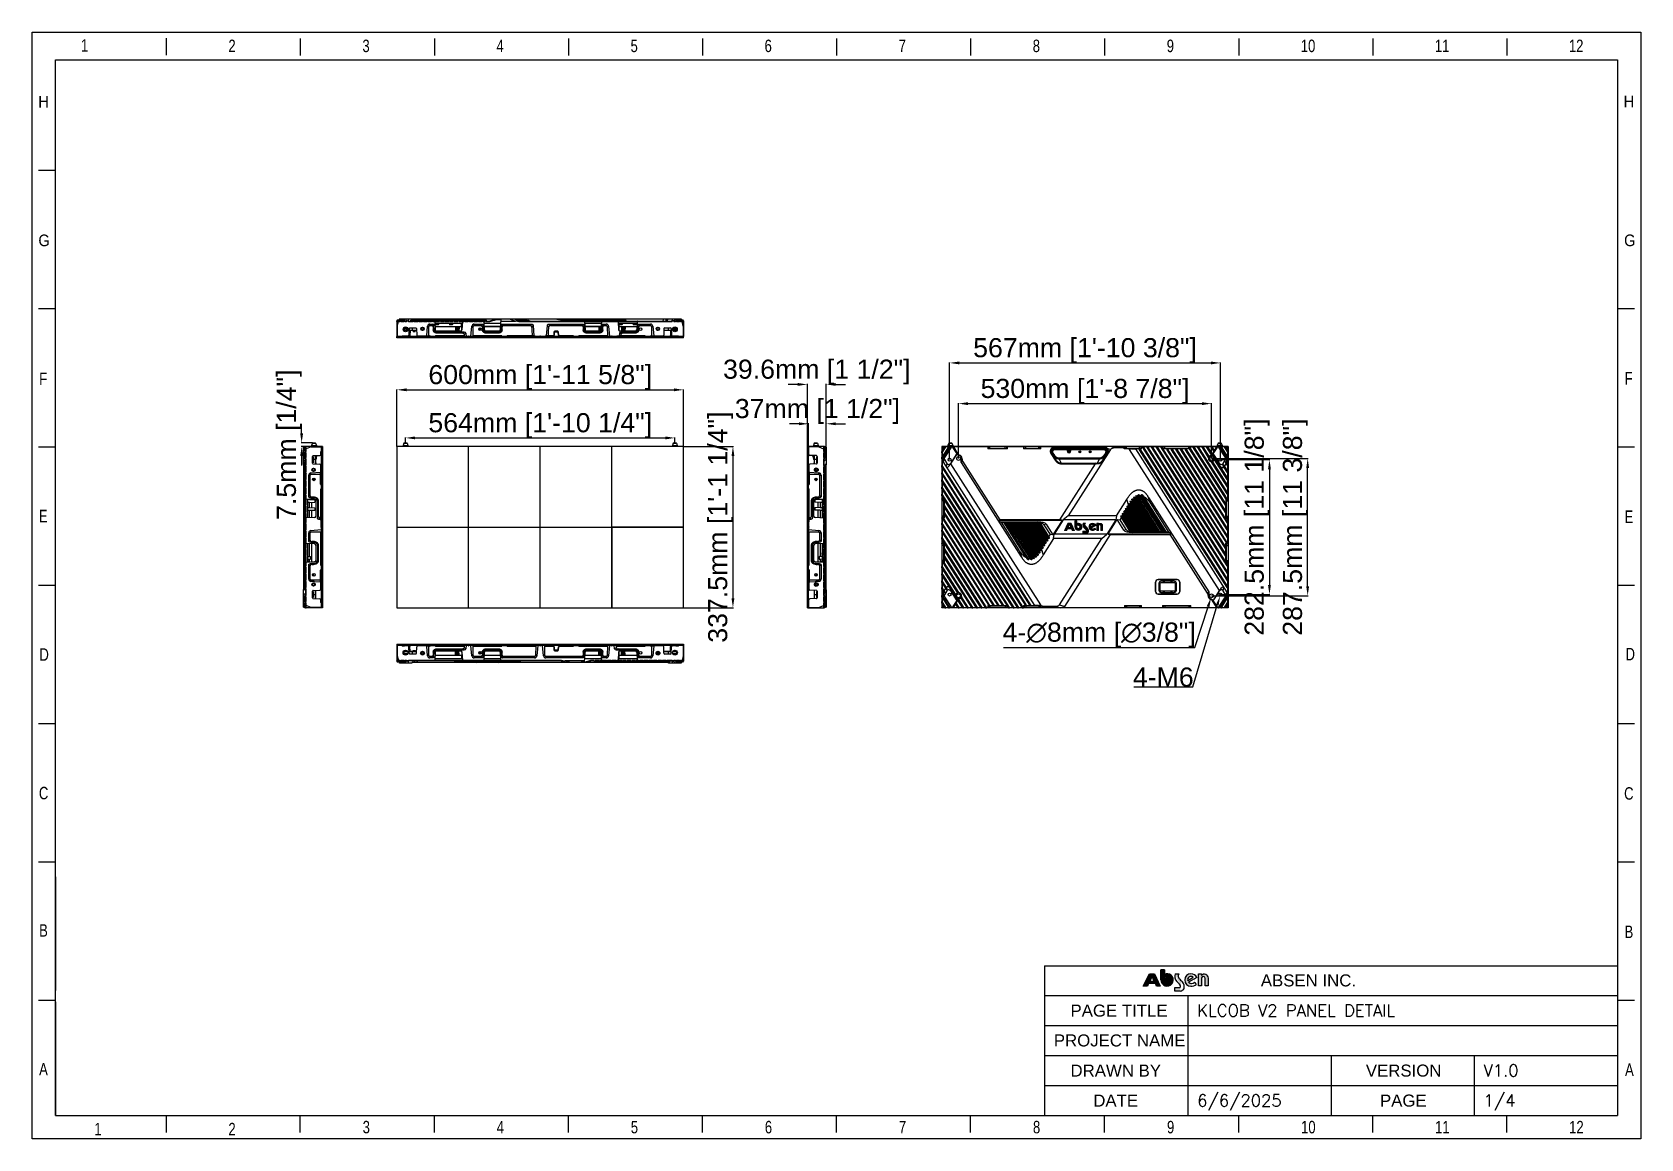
# Model space of a CAD drawing. Header units: millimetres. Extents: x 562 to 17351, y 2396 to 6995.
# Drawn here: x 562 to 3930, y 2396 to 4713 of the extents above; entities that cross this region are included whole.
import ezdxf

# ---------------------------------------------------------------- set-up
doc = ezdxf.new("R2010")
doc.units = ezdxf.units.MM
for name, color, linetype in [('02___PRT_ALL_AXES', 7, 'Continuous'), ('_88746', 7, 'Continuous'), ('DIM', 4, 'Continuous'), ('图框', 7, 'Continuous')]:
    doc.layers.add(name, color=color, linetype=linetype)
doc.layers.add('图层 1', color=7, linetype='Continuous', lineweight=18)
doc.styles.add('CKSTANDARD', font='arial.ttf')
doc.styles.add('Roamns', font='romans.shx')
doc.styles.get("Standard").update_dxf_attribs({"font": 'arial.ttf'})
doc.dimstyles.new('缩小5倍', dxfattribs={"dimtxt": 40, "dimasz": 20, "dimexe": 1, "dimexo": 0.2, "dimgap": 0, "dimtad": 1, "dimtoh": 1, "dimdec": 1, "dimzin": 9, "dimdsep": 46, "dimtxsty": 'Standard', "dimblk": '_FILLED', "dimcen": 0.2, "dimclrd": 256, "dimclre": 256, "dimclrt": 256, "dimadec": 1, "dimazin": 2, "dimtfac": 1, "dimtdec": 1, "dimtofl": 0, "dimtmove": 0, "dimatfit": 3, "dimldrblk": '_FILLED', "dimfxl": 1, "dimtolj": 1, "dimtzin": 0, "dimarcsym": 0})

msp = doc.modelspace()

# ---------------------------------------------------------------- blocks, each defined once
blk = doc.blocks.new('A$C7F980674')
at = {"layer": 'DIM'}
h = blk.add_hatch(color=0, dxfattribs=at)
h.paths.add_polyline_path([(0, 14.4), (17.5, 49.1), (32.4, 49.1), (48.6, 14.4), (37.9, 14.4), (34.5, 21.5), (15.2, 21.5), (11.8, 14.4)])
h.paths.add_polyline_path([(24.9, 41.7), (18.4, 28.2), (31.3, 28.2)], flags=16)
h = blk.add_hatch(color=0, dxfattribs=at)
edge = h.paths.add_edge_path()
edge.add_arc((102.7, 13.9), 4.01, 268.9922, 361.5919)
edge.add_arc((99.2, 13.9), 7.59, 1.2701, 51.0785)
edge.add_arc((307.9, 226.7), 290.6, 223.1995, 225.4213, ccw=False)
edge.add_arc((110, 42.4), 20.2, 160.183, 226.2535, ccw=False)
edge.add_line((91, 49.3), (102.8, 49.3))
edge.add_arc((108.3, 42.8), 8.43, 130.3455, 201.7414)
edge.add_arc((128.4, 54.8), 31.8, 208.35, 232.647)
edge.add_arc((94.7, 12), 22.7, 1.6073, 50.5833, ccw=False)
edge.add_arc((105.8, 11.6), 11.6, -89.3538, 5.2245, ccw=False)
edge.add_line((106, 0), (89.9, 0))
edge.add_line((89.9, 0), (89.9, 9.9))
edge.add_line((89.9, 9.9), (102.7, 9.9))
edge = h.paths.add_edge_path()
edge.add_arc((171.8, 36), 5.59, 4.2423, 157.3807)
edge.add_line((166.6, 38.1), (166.6, 14.7))
edge.add_line((166.6, 14.7), (158.3, 14.7))
edge.add_line((158.3, 14.7), (158.3, 49))
edge.add_line((158.3, 49), (166.6, 49))
edge.add_line((166.6, 49), (166.6, 44.5))
edge.add_arc((175.1, 37.2), 11.2, 0.8903, 139.1292, ccw=False)
edge.add_line((186.2, 37.4), (186.2, 14.6))
edge.add_line((186.2, 14.6), (177.3, 14.6))
edge.add_line((177.3, 14.6), (177.3, 36.4))
edge = h.paths.add_edge_path(flags=16)
edge.add_arc((136.4, 32.8), 9.44, 49.484, 192.8466)
edge.add_line((127.2, 30.7), (142.6, 40))
edge = h.paths.add_edge_path()
edge.add_arc((138.3, 35.1), 13, 229.4307, 313.9876)
edge.add_line((147.3, 25.7), (151.6, 19.1))
edge.add_arc((136.9, 38.4), 24.3, 268.4243, 307.2636, ccw=False)
edge.add_arc((136.2, 31.8), 17.7, 90, 270, ccw=False)
edge.add_arc((137, 31.5), 17.9, 25.5591, 92.5335, ccw=False)
edge.add_line((153.1, 39.3), (129.9, 25.2))
at = {"layer": '图框'}
h = blk.add_hatch(color=30, dxfattribs=at)
edge = h.paths.add_edge_path(flags=0)
edge.add_line((64.3, 49.2), (64.3, 38.8))
edge.add_arc((68.1, 31.9), 7.85, -180, 118.4785, ccw=False)
edge.add_line((60.2, 31.9), (60.2, 60.6))
edge.add_line((60.2, 60.6), (50.4, 60.6))
edge.add_line((50.4, 60.6), (50.4, 31.9))
edge.add_arc((68.1, 31.9), 17.7, 180, 462.2223)
at = {"layer": '图框', "color": 7, "linetype": 'Continuous'}
for p, q in [((0, 14.4), (17.5, 49.1)), ((17.5, 49.1), (32.4, 49.1)), ((32.4, 49.1), (48.6, 14.4)), ((91, 49.3), (102.8, 49.3)), ((158.3, 49), (166.6, 49)), ((158.3, 14.7), (158.3, 49)), ((166.6, 49), (166.6, 44.5)), ((11.8, 14.4), (0, 14.4)), ((15.2, 21.5), (11.8, 14.4)), ((34.5, 21.5), (15.2, 21.5)), ((24.9, 41.7), (18.4, 28.2)), ((18.4, 28.2), (31.3, 28.2)), ((31.3, 28.2), (24.9, 41.7)), ((37.9, 14.4), (34.5, 21.5)), ((48.6, 14.4), (37.9, 14.4)), ((89.9, 9.9), (102.7, 9.9)), ((89.9, 0), (89.9, 9.9)), ((106, 0), (89.9, 0)), ((127.2, 30.7), (142.6, 40)), ((153.1, 39.3), (129.9, 25.2)), ((147.3, 25.7), (151.6, 19.1)), ((166.6, 14.7), (158.3, 14.7)), ((166.6, 38.1), (166.6, 14.7)), ((177.3, 14.6), (177.3, 36.4)), ((186.2, 14.6), (177.3, 14.6)), ((186.2, 37.4), (186.2, 14.6))]:
    blk.add_line(p, q, dxfattribs=at)
at = {"layer": '图框', "color": 30}
for p, q in [((60.2, 60.6), (50.4, 60.6)), ((50.4, 60.6), (50.4, 31.9)), ((60.2, 31.9), (60.2, 60.6)), ((64.3, 49.2), (64.3, 38.8))]:
    blk.add_line(p, q, dxfattribs=at)
at = {"layer": '图框', "color": 30, "linetype": 'Continuous'}
for p, q in [((50.4, 60.6), (60.2, 60.6)), ((50.4, 31.9), (50.4, 60.6)), ((60.2, 60.6), (60.2, 31.9)), ((64.3, 38.8), (64.3, 49.2))]:
    blk.add_line(p, q, dxfattribs=at)
at = {"layer": '图框', "color": 30}
for radius, end in [(17.7, 102.2223), (7.85, 118.4785)]:
    blk.add_arc((68.1, 31.9), radius, 180, end, dxfattribs=at)
at = {"layer": '图框', "color": 30, "linetype": 'Continuous'}
for radius, end in [(17.7, 102.2223), (7.85, 118.4785)]:
    blk.add_arc((68.1, 31.9), radius, 180, end, dxfattribs=at)
at = {"layer": '图框', "color": 7, "linetype": 'Continuous'}
for centre, radius, start, end in [((110, 42.4), 20.2, 160.183, 226.2535), ((108.3, 42.8), 8.43, 130.3455, 201.7414), ((136.2, 31.8), 17.7, 90, 270), ((137, 31.5), 17.9, 25.5591, 92.5335), ((175.1, 37.2), 11.2, 0.8903, 139.1292), ((307.9, 226.7), 290.6, 223.1995, 225.4213), ((128.4, 54.8), 31.8, 208.35, 232.647), ((102.7, 13.9), 4.01, 268.9922, 1.5919), ((99.2, 13.9), 7.59, 1.2701, 51.0785), ((105.8, 11.6), 11.6, 270.6462, 5.2245), ((94.7, 12), 22.7, 1.6073, 50.5833), ((136.4, 32.8), 9.44, 49.484, 192.8466), ((138.3, 35.1), 13, 229.4307, 313.9876), ((136.9, 38.4), 24.3, 268.4243, 307.2636), ((171.8, 36), 5.59, 4.2423, 157.3807)]:
    blk.add_arc(centre, radius, start, end, dxfattribs=at)
blk = doc.blocks.new('standard template')
for p, q in [((3074, 30739), (3074, 30336)), ((6246, 30728), (6246, 30325)), ((9418, 30728), (9418, 30325)), ((12589, 30728), (12589, 30325)), ((15761, 30728), (15761, 30325)), ((18933, 30728), (18933, 30325)), ((22104, 30728), (22104, 30325)), ((25276, 30728), (25276, 30325)), ((28448, 30728), (28448, 30325)), ((31619, 30728), (31619, 30325)), ((34791, 30728), (34791, 30325)), ((456, 27607), (54, 27607)), ((456, 24334), (54, 24334)), ((37812, 24334), (37409, 24334)), ((456, 21062), (54, 21062)), ((37812, 21062), (37409, 21062)), ((456, 17790), (54, 17790)), ((37812, 17790), (37409, 17790)), ((456, 14517), (54, 14517)), ((37812, 14517), (37409, 14517)), ((456, 11245), (54, 11245)), ((37812, 11245), (37409, 11245)), ((456, 10901), (456, 8211)), ((456, 8211), (456, 10446)), ((456, 6313), (456, 10291)), ((23857, 8796), (37409, 8796)), ((23857, 8093), (37409, 8093)), ((27246, 8093), (27246, 5254)), ((456, 7973), (54, 7973)), ((456, 7944), (456, 5254)), ((37812, 7973), (37409, 7973)), ((23857, 7383), (37409, 7383)), ((23857, 6674), (37409, 6674)), ((30633, 6674), (30633, 5254)), ((34021, 6674), (34021, 5254)), ((23857, 5964), (37409, 5964)), ((456, 5254), (37409, 5254)), ((3074, 5254), (3074, 4851)), ((6246, 4851), (6246, 5254)), ((9418, 4851), (9418, 5254)), ((12589, 4851), (12589, 5254)), ((15761, 4851), (15761, 5254)), ((18933, 4851), (18933, 5254)), ((22104, 4851), (22104, 5254)), ((25276, 4851), (25276, 5254)), ((28448, 4851), (28448, 5254)), ((31619, 4851), (31619, 5254)), ((34791, 4851), (34791, 5254))]:
    blk.add_line(p, q)
at = {"color": 7}
for p, q in [((23857, 8796), (23857, 5964)), ((28856, 8796), (31734, 8796)), ((23857, 5964), (23857, 5254))]:
    blk.add_line(p, q, dxfattribs=at)
blk.add_lwpolyline([(37963, 4700), (-97, 4700), (-97, 30879), (37963, 30879)], close=True)
for points in [[(456, 6674), (456, 5964), (456, 5254), (456, 30226), (37409, 30226), (37409, 5254)], [(456, 9631), (456, 8921), (456, 8211)]]:
    blk.add_lwpolyline(points, dxfattribs=at)
at = {"color": 0, "xscale": 8.255519999999997, "yscale": 8.255519999999997, "zscale": 8.255519999999997}
blk.add_blockref('A$C7F980674', (26192, 8195), dxfattribs=at)
at = {"style": 'CKSTANDARD'}
for s, height, width, p in [('1', 295, 0.75, (1055, 30416)), ('2', 295, 0.75, (4545, 30408)), ('3', 295, 0.75, (7716, 30408)), ('4', 295, 0.75, (10888, 30408)), ('5', 295, 0.75, (14060, 30408)), ('6', 295, 0.75, (17231, 30408)), ('7', 295, 0.75, (20403, 30408)), ('8', 295, 0.75, (23575, 30408)), ('9', 295, 0.75, (26746, 30408)), ('10', 294.8, 0.75, (29918, 30408)), ('11', 294.8, 0.75, (33090, 30408)), ('12', 294.8, 0.75, (36261, 30408)), ('H', 276, 0.9, (47, 29097)), ('H', 276, 0.9, (37555, 29102)), ('G', 276, 0.9, (50, 25816)), ('G', 276, 0.9, (37567, 25817)), ('F', 295, 0.75, (37578, 22543)), ('F', 295, 0.75, (69, 22532)), ('E', 295, 0.75, (62, 19285)), ('E', 295, 0.75, (37578, 19270)), ('D', 295, 0.75, (74, 16009)), ('D', 295, 0.75, (37601, 16020)), ('C', 295, 0.75, (62, 12732)), ('C', 295, 0.75, (37567, 12723)), ('B', 295, 0.75, (67, 9483)), ('B', 295, 0.75, (37578, 9450)), ('A', 295, 0.75, (67, 6202)), ('A', 295, 0.75, (37590, 6188)), ('1', 295, 0.75, (1373, 4783)), ('2', 295, 0.75, (4545, 4783)), ('3', 295, 0.75, (7722, 4830)), ('4', 295, 0.75, (10894, 4830)), ('5', 295, 0.75, (14066, 4830)), ('6', 295, 0.75, (17237, 4830)), ('7', 295, 0.75, (20409, 4830)), ('8', 295, 0.75, (23581, 4830)), ('9', 295, 0.75, (26752, 4830)), ('10', 294.8, 0.75, (29924, 4830)), ('11', 294.8, 0.75, (33096, 4830)), ('12', 294.8, 0.75, (36267, 4830))]:
    blk.add_text(s, height=height, dxfattribs=dict(at, width=width)).set_placement(p)
at = {"char_height": 284.52, "attachment_point": 1, "style": 'Roamns'}
for s, insert, width in [('{\\fArial|b0|i0|c0|p34;ABSEN INC.}', (28972, 8590), 3912.01), ('{\\fArial|b0|i0|c0|p34;PAGE TITLE}', (24469, 7876), 3912.01), ('{\\fArial|b0|i0|c0|p34;PROJECT NAME}', (24075, 7170), 3305.73), ('{\\fArial|b0|i0|c0|p34;DRAWN BY}', (24469, 6457), 3912.01), ('{\\fArial|b0|i0|c0|p34;VERSION}', (31457, 6457), 3912.01), ('{\\fArial|b0|i0|c0|p34;DATE}', (25008, 5747), 3912.01), ('{\\fArial|b0|i0|c0|p34;PAGE}', (31791, 5747), 3912.01)]:
    blk.add_mtext(s, dxfattribs=dict(at, insert=insert, width=width))
at = {"style": 'Roamns'}
for tag, p in [('PAGE_NAME', (27466, 7594)), ('PROJECT_NAME', (27466, 6884)), ('DRAWN_NAME', (27466, 6174)), ('VERSION', (34241, 6174)), ('SELECT_DATA', (27466, 5464)), ('PAGE_NUMBER', (34241, 5464))]:
    blk.add_attdef(tag, p, '', height=285, dxfattribs=at)
blk = doc.blocks.new('_FILLED')
at = {"color": 0, "linetype": 'ByBlock'}
blk.add_solid([(0, 0), (-1, 0.15), (-1, -0.15)], dxfattribs=at)
blk = doc.blocks.new('*D18')
at = {"lineweight": -2, "transparency": 16777216}
for p, q in [((2483, 3818.2), (2483, 4021.5)), ((2503, 4020.5), (3030, 4020.5)), ((3050, 3818.2), (3050, 4021.5))]:
    blk.add_line(p, q, dxfattribs=at)
at = {"layer": 'Defpoints', "color": 0, "transparency": 16777216}
for p in [(3050, 4020.5), (2483, 3818), (3050, 3818)]:
    blk.add_point(p, dxfattribs=at)
at = {"lineweight": -2, "transparency": 16777216, "xscale": 20, "yscale": 20, "zscale": 20, "rotation": 180}
blk.add_blockref('_FILLED', (2483, 4020.5), dxfattribs=at)
at = {"lineweight": -2, "transparency": 16777216, "xscale": 20, "yscale": 20, "zscale": 20}
blk.add_blockref('_FILLED', (3050, 4020.5), dxfattribs=at)
at = {"lineweight": 5, "transparency": 16777216, "insert": (2766.5, 4046.4), "char_height": 40, "attachment_point": 5}
blk.add_mtext('\\A1;567mm [1\'-10 3/8"]', dxfattribs=at)
blk = doc.blocks.new('*D19')
at = {"lineweight": -2, "transparency": 16777216}
for p, q in [((3050.2, 3818), (3153.7, 3818)), ((3152.7, 3798), (3152.7, 3555.5)), ((3050.2, 3535.5), (3153.7, 3535.5))]:
    blk.add_line(p, q, dxfattribs=at)
at = {"layer": 'Defpoints', "color": 0, "transparency": 16777216}
for p in [(3050, 3818), (3050, 3535.5), (3152.7, 3535.5)]:
    blk.add_point(p, dxfattribs=at)
at = {"lineweight": -2, "transparency": 16777216, "xscale": 20, "yscale": 20, "zscale": 20}
for p, rotation in [((3152.7, 3818), 90), ((3152.7, 3535.5), 270)]:
    blk.add_blockref('_FILLED', p, dxfattribs=dict(at, rotation=rotation))
at = {"lineweight": 5, "transparency": 16777216, "insert": (3126.8, 3676.7), "char_height": 40, "attachment_point": 5, "rotation": 90}
blk.add_mtext('\\A1;282.5mm [11 1/8"]', dxfattribs=at)
blk = doc.blocks.new('*D20')
at = {"lineweight": -2, "transparency": 16777216}
for p, q in [((2501.5, 3820.7), (2501.5, 3936.3)), ((2521.5, 3935.3), (3011.5, 3935.3)), ((3031.5, 3820.7), (3031.5, 3936.3))]:
    blk.add_line(p, q, dxfattribs=at)
at = {"layer": 'Defpoints', "color": 0, "transparency": 16777216}
for p in [(3031.5, 3935.3), (2501.5, 3820.5), (3031.5, 3820.5)]:
    blk.add_point(p, dxfattribs=at)
at = {"lineweight": -2, "transparency": 16777216, "xscale": 20, "yscale": 20, "zscale": 20, "rotation": 180}
blk.add_blockref('_FILLED', (2501.5, 3935.3), dxfattribs=at)
at = {"lineweight": -2, "transparency": 16777216, "xscale": 20, "yscale": 20, "zscale": 20}
blk.add_blockref('_FILLED', (3031.5, 3935.3), dxfattribs=at)
at = {"lineweight": 5, "transparency": 16777216, "insert": (2766.5, 3961.1), "char_height": 40, "attachment_point": 5}
blk.add_mtext('\\A1;530mm [1\'-8 7/8"]', dxfattribs=at)
blk = doc.blocks.new('*D21')
at = {"lineweight": -2, "transparency": 16777216}
for p, q in [((1325.8, 3845.7), (1325.8, 3965.2)), ((1345.8, 3964.2), (1905.8, 3964.2)), ((1925.8, 3845.7), (1925.8, 3965.2))]:
    blk.add_line(p, q, dxfattribs=at)
at = {"layer": 'Defpoints', "color": 0, "transparency": 16777216}
for p in [(1925.8, 3964.2), (1325.8, 3845.5), (1925.8, 3845.5)]:
    blk.add_point(p, dxfattribs=at)
at = {"lineweight": -2, "transparency": 16777216, "xscale": 20, "yscale": 20, "zscale": 20, "rotation": 180}
blk.add_blockref('_FILLED', (1325.8, 3964.2), dxfattribs=at)
at = {"lineweight": -2, "transparency": 16777216, "xscale": 20, "yscale": 20, "zscale": 20}
blk.add_blockref('_FILLED', (1925.8, 3964.2), dxfattribs=at)
at = {"lineweight": 5, "transparency": 16777216, "insert": (1625.8, 3990.1), "char_height": 40, "attachment_point": 5}
blk.add_mtext('\\A1;600mm [1\'-11 5/8"]', dxfattribs=at)
blk = doc.blocks.new('*D22')
at = {"lineweight": -2, "transparency": 16777216}
for p, q in [((1926, 3845.5), (2030.3, 3845.5)), ((2029.3, 3825.5), (2029.3, 3528)), ((1926, 3508), (2030.3, 3508))]:
    blk.add_line(p, q, dxfattribs=at)
at = {"layer": 'Defpoints', "color": 0, "transparency": 16777216}
for p in [(1925.8, 3845.5), (1925.8, 3508), (2029.3, 3508)]:
    blk.add_point(p, dxfattribs=at)
at = {"lineweight": -2, "transparency": 16777216, "xscale": 20, "yscale": 20, "zscale": 20}
for p, rotation in [((2029.3, 3845.5), 90), ((2029.3, 3508), 270)]:
    blk.add_blockref('_FILLED', p, dxfattribs=dict(at, rotation=rotation))
at = {"lineweight": 5, "transparency": 16777216, "insert": (2003.4, 3676.7), "char_height": 40, "attachment_point": 5, "rotation": 90}
blk.add_mtext('\\A1;337.5mm [1\'-1 1/4"]', dxfattribs=at)
blk = doc.blocks.new('*D23')
at = {"lineweight": -2, "transparency": 16777216}
for p, q in [((2165.1, 3975.5), (2145.1, 3975.5)), ((2185.1, 3845.7), (2185.1, 3976.5)), ((2224.7, 3844.5), (2224.7, 3976.5)), ((2244.7, 3975.5), (2264.7, 3975.5))]:
    blk.add_line(p, q, dxfattribs=at)
at = {"layer": 'Defpoints', "color": 0, "transparency": 16777216}
for p in [(2224.7, 3975.5), (2185.1, 3845.5), (2224.7, 3844.3)]:
    blk.add_point(p, dxfattribs=at)
at = {"lineweight": -2, "transparency": 16777216, "xscale": 20, "yscale": 20, "zscale": 20}
blk.add_blockref('_FILLED', (2185.1, 3975.5), dxfattribs=at)
at = {"lineweight": -2, "transparency": 16777216, "xscale": 20, "yscale": 20, "zscale": 20, "rotation": 180}
blk.add_blockref('_FILLED', (2224.7, 3975.5), dxfattribs=at)
at = {"lineweight": 5, "transparency": 16777216, "insert": (2204.9, 4001.4), "char_height": 40, "attachment_point": 5}
blk.add_mtext('\\A1;39.6mm [1 1/2"]', dxfattribs=at)
blk = doc.blocks.new('*D24')
at = {"lineweight": -2, "transparency": 16777216}
for p, q in [((1343.8, 3853.2), (1343.8, 3864.5)), ((1363.8, 3863.5), (1887.8, 3863.5)), ((1907.8, 3853.2), (1907.8, 3864.5))]:
    blk.add_line(p, q, dxfattribs=at)
at = {"layer": 'Defpoints', "color": 0, "transparency": 16777216}
for p in [(1343.8, 3853), (1907.8, 3863.5), (1907.8, 3853)]:
    blk.add_point(p, dxfattribs=at)
at = {"lineweight": -2, "transparency": 16777216, "xscale": 20, "yscale": 20, "zscale": 20, "rotation": 180}
blk.add_blockref('_FILLED', (1343.8, 3863.5), dxfattribs=at)
at = {"lineweight": -2, "transparency": 16777216, "xscale": 20, "yscale": 20, "zscale": 20}
blk.add_blockref('_FILLED', (1907.8, 3863.5), dxfattribs=at)
at = {"lineweight": 5, "transparency": 16777216, "insert": (1625.8, 3889.3), "char_height": 40, "attachment_point": 5}
blk.add_mtext('\\A1;564mm [1\'-10 1/4"]', dxfattribs=at)
blk = doc.blocks.new('*D25')
at = {"lineweight": -2, "transparency": 16777216}
for p, q in [((2167.7, 3893.1), (2147.7, 3893.1)), ((2187.7, 3845.7), (2187.7, 3894.1)), ((2224.7, 3844.5), (2224.7, 3894.1)), ((2244.7, 3893.1), (2264.7, 3893.1))]:
    blk.add_line(p, q, dxfattribs=at)
at = {"layer": 'Defpoints', "color": 0, "transparency": 16777216}
for p in [(2224.7, 3893.1), (2187.7, 3845.5), (2224.7, 3844.3)]:
    blk.add_point(p, dxfattribs=at)
at = {"lineweight": -2, "transparency": 16777216, "xscale": 20, "yscale": 20, "zscale": 20}
blk.add_blockref('_FILLED', (2187.7, 3893.1), dxfattribs=at)
at = {"lineweight": -2, "transparency": 16777216, "xscale": 20, "yscale": 20, "zscale": 20, "rotation": 180}
blk.add_blockref('_FILLED', (2224.7, 3893.1), dxfattribs=at)
at = {"lineweight": 5, "transparency": 16777216, "insert": (2206.2, 3919), "char_height": 40, "attachment_point": 5}
blk.add_mtext('\\A1;37mm [1 1/2"]', dxfattribs=at)
blk = doc.blocks.new('*D26')
at = {"lineweight": -2, "transparency": 16777216}
for p, q in [((1126.2, 3873), (1126.2, 3893)), ((1149, 3853), (1125.2, 3853)), ((1134.9, 3845.5), (1125.2, 3845.5)), ((1126.2, 3825.5), (1126.2, 3805.5))]:
    blk.add_line(p, q, dxfattribs=at)
at = {"layer": 'Defpoints', "color": 0, "transparency": 16777216}
for p in [(1126.2, 3845.5), (1135.1, 3845.5), (1149.2, 3853)]:
    blk.add_point(p, dxfattribs=at)
at = {"lineweight": -2, "transparency": 16777216, "xscale": 20, "yscale": 20, "zscale": 20}
for p, rotation in [((1126.2, 3853), 270), ((1126.2, 3845.5), 90)]:
    blk.add_blockref('_FILLED', p, dxfattribs=dict(at, rotation=rotation))
at = {"lineweight": 5, "transparency": 16777216, "insert": (1100.3, 3849.2), "char_height": 40, "attachment_point": 5, "rotation": 90}
blk.add_mtext('\\A1;7.5mm [1/4"]', dxfattribs=at)
blk = doc.blocks.new('*D27')
at = {"lineweight": -2, "transparency": 16777216}
for p, q in [((3031.7, 3820.5), (3233.7, 3820.5)), ((3232.7, 3553), (3232.7, 3800.5)), ((3031.7, 3533), (3233.7, 3533))]:
    blk.add_line(p, q, dxfattribs=at)
at = {"layer": 'Defpoints', "color": 0, "transparency": 16777216}
for p in [(3031.5, 3820.5), (3232.7, 3820.5), (3031.5, 3533)]:
    blk.add_point(p, dxfattribs=at)
at = {"lineweight": -2, "transparency": 16777216, "xscale": 20, "yscale": 20, "zscale": 20}
for p, rotation in [((3232.7, 3820.5), 90), ((3232.7, 3533), 270)]:
    blk.add_blockref('_FILLED', p, dxfattribs=dict(at, rotation=rotation))
at = {"lineweight": 5, "transparency": 16777216, "insert": (3206.8, 3676.7), "char_height": 40, "attachment_point": 5, "rotation": 90}
blk.add_mtext('\\A1;287.5mm [11 3/8"]', dxfattribs=at)
blk = doc.blocks.new('*D28')
at = {"lineweight": -2, "transparency": 16777216}
for p, q in [((2996.3, 3424.6), (3024.1, 3510.1)), ((3031.3, 3533), (3031.7, 3533)), ((3031.5, 3532.8), (3031.5, 3533.2)), ((2595.8, 3424.6), (2996.3, 3424.6))]:
    blk.add_line(p, q, dxfattribs=at)
at = {"layer": 'Defpoints', "color": 0, "transparency": 16777216}
for p in [(3032.8, 3536.8), (3030.3, 3529.1)]:
    blk.add_point(p, dxfattribs=at)
at = {"lineweight": -2, "transparency": 16777216, "xscale": 20, "yscale": 20, "zscale": 20, "rotation": 72.00816518130578}
blk.add_blockref('_FILLED', (3030.3, 3529.1), dxfattribs=at)
at = {"lineweight": 5, "transparency": 16777216, "insert": (2796.1, 3450.9), "char_height": 40, "attachment_point": 5}
blk.add_mtext('\\A1;4-∅8mm [∅3/8"]', dxfattribs=at)
blk = doc.blocks.new('*D29')
at = {"lineweight": -2, "transparency": 16777216}
for p, q in [((2992.4, 3342.2), (3043.5, 3513.4)), ((3049.8, 3535.5), (3050.2, 3535.5)), ((3050, 3535.3), (3050, 3535.7)), ((2868.4, 3342.2), (2992.4, 3342.2))]:
    blk.add_line(p, q, dxfattribs=at)
at = {"layer": 'Defpoints', "color": 0, "transparency": 16777216}
for p in [(3050.9, 3538.3), (3049.2, 3532.6)]:
    blk.add_point(p, dxfattribs=at)
at = {"lineweight": -2, "transparency": 16777216, "xscale": 20, "yscale": 20, "zscale": 20, "rotation": 73.4043921111086}
blk.add_blockref('_FILLED', (3049.2, 3532.6), dxfattribs=at)
at = {"lineweight": 5, "transparency": 16777216, "insert": (2930.4, 3362.6), "char_height": 40, "attachment_point": 5}
blk.add_mtext('\\A1;4-M6', dxfattribs=at)

# ---------------------------------------------------------------- dimensions: what is measured, and where the dimension line sits
at = {"color": 1, "lineweight": 5}
for base, p1, p2, picture, middle in [((3050.02, 4020.466), (2483.02, 3817.954), (3050.02, 3817.954), '*D18', (2766.52, 4020.466)), ((3031.52, 3935.251), (2501.52, 3820.454), (3031.52, 3820.454), '*D20', (2766.52, 3935.251))]:
    dim = msp.add_linear_dim(base=base, p1=p1, p2=p2, dimstyle='缩小5倍', override={"dimpost": 'mm'}, dxfattribs=at)
    dim.commit()
    dim.dimension.update_dxf_attribs({"geometry": picture, "text_midpoint": middle, "dimtype": 160})
at = {"color": 6, "lineweight": 5}
for base, p1, p2, picture, middle in [((1925.804, 3964.231), (1325.804, 3845.454), (1925.804, 3845.454), '*D21', (1625.804, 3964.231)), ((2224.732, 3975.527), (2185.132, 3845.454), (2224.732, 3844.267), '*D23', (2204.932, 3975.527)), ((2224.732, 3893.07), (2187.732, 3845.454), (2224.732, 3844.267), '*D25', (2206.232, 3893.07))]:
    dim = msp.add_linear_dim(base=base, p1=p1, p2=p2, dimstyle='缩小5倍', override={"dimpost": 'mm'}, dxfattribs=at)
    dim.commit()
    dim.dimension.update_dxf_attribs({"geometry": picture, "text_midpoint": middle, "dimtype": 160})
for base, p1, p2, picture, middle in [((1126.152, 3845.454), (1149.197, 3852.954), (1135.114, 3845.454), '*D26', (1126.152, 3849.204)), ((2029.254, 3507.954), (1925.804, 3845.454), (1925.804, 3507.954), '*D22', (2029.254, 3676.704)), ((3232.687, 3820.454), (3031.52, 3532.954), (3031.52, 3820.454), '*D27', (3232.687, 3676.704))]:
    dim = msp.add_linear_dim(base=base, p1=p1, p2=p2, angle=90, dimstyle='缩小5倍', override={"dimpost": 'mm'}, dxfattribs=at)
    dim.commit()
    dim.dimension.update_dxf_attribs({"geometry": picture, "text_midpoint": middle, "dimtype": 160})
dim = msp.add_linear_dim(base=(1907.801, 3863.453), p1=(1343.801, 3852.954), p2=(1907.801, 3852.954), dimstyle='缩小5倍', override={"dimpost": 'mm'}, dxfattribs=at)
dim.commit()
dim.dimension.update_dxf_attribs({"geometry": '*D24', "text_midpoint": (1625.801, 3889.347)})
at = {"color": 1, "lineweight": 5}
dim = msp.add_linear_dim(base=(3152.657, 3535.454), p1=(3050.02, 3817.954), p2=(3050.02, 3535.454), angle=90, dimstyle='缩小5倍', override={"dimpost": 'mm'}, dxfattribs=at)
dim.commit()
dim.dimension.update_dxf_attribs({"geometry": '*D19', "text_midpoint": (3152.657, 3676.704), "dimtype": 160})
at = {"color": 6, "lineweight": 5}
for p1, p2, text, picture, middle in [((3032.755, 3536.758), (3030.284, 3529.149), '4-<>', '*D28', (2796.054, 3424.589)), ((3050.876, 3538.329), (3049.163, 3532.579), '4-M6', '*D29', (2930.393, 3342.158))]:
    dim = msp.add_diameter_dim_2p(p1=p1, p2=p2, text=text, dimstyle='缩小5倍', override={"dimpost": 'mm'}, dxfattribs=at)
    dim.commit()
    dim.dimension.update_dxf_attribs({"geometry": picture, "text_midpoint": middle, "dimtype": 163})

# ---------------------------------------------------------------- hatches: boundary and pattern name
h = msp.add_hatch(color=256)
h.paths.add_polyline_path([(2731.459, 3675.786), (2736.758, 3675.786), (2734.109, 3681.469)], flags=16)
h.paths.add_polyline_path([(2738.095, 3672.917), (2730.122, 3672.917), (2728.719, 3669.906), (2723.681, 3669.906), (2730.603, 3684.755), (2735.149, 3684.755), (2737.614, 3684.755), (2744.536, 3669.906), (2739.499, 3669.906)])
at = {"true_color": 0xf58220}
h = msp.add_hatch(color=30, dxfattribs=at)
edge = h.paths.add_edge_path()
edge.add_spline(control_points=[(2749.63, 3676.273), (2749.775, 3675.861), (2749.998, 3675.484), (2750.281, 3675.162), (2750.904, 3674.452), (2751.817, 3674.003), (2752.831, 3674.003), (2754.7, 3674.003), (2756.224, 3675.527), (2756.224, 3677.395), (2756.224, 3679.264), (2754.7, 3680.788), (2752.831, 3680.788), (2752.222, 3680.788), (2751.649, 3680.626), (2751.154, 3680.342), (2751.154, 3680.342), (2751.154, 3684.692), (2751.154, 3684.692), (2751.708, 3684.819), (2752.275, 3684.884), (2752.831, 3684.884), (2756.956, 3684.884), (2760.32, 3681.52), (2760.32, 3677.395), (2760.32, 3673.271), (2756.956, 3669.906), (2752.831, 3669.906), (2749.419, 3669.906), (2746.527, 3672.209), (2745.63, 3675.34), (2745.336, 3676.366), (2745.342, 3677.334), (2745.342, 3678.391), (2745.342, 3678.391), (2745.342, 3679.604), (2745.342, 3679.604), (2745.342, 3679.604), (2745.342, 3689.725), (2745.342, 3689.725), (2745.342, 3689.725), (2749.441, 3689.725), (2749.441, 3689.725), (2749.441, 3685.921), (2749.441, 3682.117), (2749.441, 3678.312), (2749.441, 3677.612), (2749.393, 3676.947), (2749.63, 3676.273)], knot_values=[0, 0, 0, 0, 1, 1, 1, 2, 2, 2, 3, 3, 3, 4, 4, 4, 5, 5, 5, 6, 6, 6, 7, 7, 7, 8, 8, 8, 9, 9, 9, 10, 10, 10, 11, 11, 11, 12, 12, 12, 13, 13, 13, 14, 14, 14, 15, 15, 15, 16, 16, 16, 16], degree=3, periodic=0)
h = msp.add_hatch(color=256)
edge = h.paths.add_edge_path()
edge.add_spline(control_points=[(2762.589, 3684.755), (2762.589, 3684.755), (2767.643, 3684.755), (2767.643, 3684.755), (2765.908, 3683.514), (2766.03, 3681.465), (2767.152, 3679.831), (2767.495, 3679.33), (2767.91, 3678.821), (2768.333, 3678.315), (2769.727, 3676.647), (2771.239, 3675.523), (2772.405, 3673.924), (2773.904, 3671.869), (2774.521, 3669.589), (2773.528, 3667.045), (2773.015, 3665.73), (2772.101, 3664.635), (2770.869, 3664.065), (2769.938, 3663.635), (2768.873, 3663.475), (2767.763, 3663.475), (2767.763, 3663.475), (2761.933, 3663.475), (2761.933, 3663.475), (2761.933, 3663.475), (2761.933, 3667.973), (2761.933, 3667.973), (2761.933, 3667.973), (2767.579, 3667.973), (2767.579, 3667.973), (2767.579, 3667.973), (2767.582, 3667.973), (2767.582, 3667.973), (2767.582, 3667.973), (2767.585, 3667.973), (2767.585, 3667.973), (2767.585, 3667.973), (2767.594, 3667.973), (2767.594, 3667.973), (2767.594, 3667.973), (2767.597, 3667.973), (2767.597, 3667.973), (2768.585, 3667.981), (2769.385, 3668.785), (2769.385, 3669.776), (2769.385, 3670.633), (2768.703, 3671.236), (2768.187, 3671.823), (2766.889, 3673.301), (2765.516, 3674.817), (2764.785, 3675.576), (2762.188, 3678.273), (2761.474, 3681.349), (2762.589, 3684.755)], knot_values=[0, 0, 0, 0, 1, 1, 1, 2, 2, 2, 3, 3, 3, 4, 4, 4, 5, 5, 5, 6, 6, 6, 7, 7, 7, 8, 8, 8, 9, 9, 9, 10, 10, 10, 11, 11, 11, 12, 12, 12, 13, 13, 13, 14, 14, 14, 15, 15, 15, 16, 16, 16, 17, 17, 17, 18, 18, 18, 18], degree=3, periodic=0)
h = msp.add_hatch(color=256)
edge = h.paths.add_edge_path()
edge.add_spline(control_points=[(2788.818, 3671.77), (2787.827, 3671.131), (2786.822, 3670.655), (2785.807, 3670.338), (2784.788, 3670.016), (2783.731, 3669.857), (2782.64, 3669.857), (2781.564, 3669.857), (2780.564, 3670.039), (2779.629, 3670.398), (2778.7, 3670.758), (2777.865, 3671.29), (2777.121, 3671.989), (2776.372, 3672.698), (2775.803, 3673.511), (2775.41, 3674.416), (2775.016, 3675.321), (2774.817, 3676.287), (2774.817, 3677.308), (2774.817, 3678.344), (2775.011, 3679.31), (2775.395, 3680.206), (2775.779, 3681.097), (2776.353, 3681.904), (2777.121, 3682.622), (2777.865, 3683.341), (2778.686, 3683.877), (2779.596, 3684.227), (2780.502, 3684.577), (2781.517, 3684.755), (2782.64, 3684.755), (2784.157, 3684.755), (2785.518, 3684.391), (2786.722, 3683.663), (2787.927, 3682.935), (2788.918, 3681.871), (2789.695, 3680.476), (2789.695, 3680.476), (2779.596, 3674.308), (2779.596, 3674.308), (2780.033, 3673.912), (2780.516, 3673.608), (2781.057, 3673.408), (2781.592, 3673.207), (2782.18, 3673.109), (2782.82, 3673.109), (2783.465, 3673.109), (2784.157, 3673.24), (2784.888, 3673.506), (2785.622, 3673.767), (2786.443, 3674.187), (2787.363, 3674.761), (2787.363, 3674.761), (2788.818, 3671.77), (2788.818, 3671.77)], knot_values=[0, 0, 0, 0, 1, 1, 1, 2, 2, 2, 3, 3, 3, 4, 4, 4, 5, 5, 5, 6, 6, 6, 7, 7, 7, 8, 8, 8, 9, 9, 9, 10, 10, 10, 11, 11, 11, 12, 12, 12, 13, 13, 13, 14, 14, 14, 15, 15, 15, 16, 16, 16, 17, 17, 17, 18, 18, 18, 18], degree=3, periodic=0)
edge = h.paths.add_edge_path(flags=16)
edge.add_spline(control_points=[(2778.401, 3676.814), (2778.401, 3676.814), (2784.973, 3680.78), (2784.973, 3680.78), (2784.684, 3681.097), (2784.342, 3681.339), (2783.939, 3681.498), (2783.536, 3681.657), (2783.081, 3681.736), (2782.583, 3681.736), (2781.379, 3681.736), (2780.379, 3681.33), (2779.577, 3680.518), (2778.776, 3679.706), (2778.373, 3678.68), (2778.373, 3677.444), (2778.373, 3677.266), (2778.378, 3677.14), (2778.382, 3677.052), (2778.387, 3676.963), (2778.392, 3676.884), (2778.401, 3676.814)], knot_values=[0, 0, 0, 0, 1, 1, 1, 2, 2, 2, 3, 3, 3, 4, 4, 4, 5, 5, 5, 6, 6, 6, 7, 7, 7, 7], degree=3, periodic=0)
h = msp.add_hatch(color=256)
edge = h.paths.add_edge_path()
edge.add_spline(control_points=[(2791.308, 3669.906), (2791.308, 3669.906), (2791.308, 3684.755), (2791.308, 3684.755), (2791.308, 3684.755), (2794.641, 3684.755), (2794.641, 3684.755), (2794.641, 3684.755), (2794.641, 3682.551), (2794.641, 3682.551), (2795.801, 3683.933), (2796.967, 3684.48), (2798.74, 3684.426), (2799.701, 3684.426), (2801.209, 3683.789), (2801.972, 3682.88), (2802.699, 3681.952), (2803.227, 3681.179), (2803.227, 3679.476), (2803.227, 3679.476), (2803.227, 3669.906), (2803.227, 3669.906), (2803.227, 3669.906), (2799.586, 3669.906), (2799.586, 3669.906), (2799.586, 3669.906), (2799.586, 3678.219), (2799.586, 3678.219), (2799.586, 3678.705), (2799.588, 3679.234), (2799.509, 3679.726), (2799.447, 3680.114), (2799.231, 3680.538), (2798.908, 3680.884), (2797.98, 3681.879), (2796.266, 3681.85), (2795.415, 3680.749), (2794.96, 3680.165), (2794.92, 3679.59), (2794.92, 3678.137), (2794.92, 3678.137), (2794.92, 3669.906), (2794.92, 3669.906), (2794.92, 3669.906), (2791.308, 3669.906), (2791.308, 3669.906)], knot_values=[0, 0, 0, 0, 1, 1, 1, 2, 2, 2, 3, 3, 3, 4, 4, 4, 5, 5, 5, 6, 6, 6, 7, 7, 7, 8, 8, 8, 9, 9, 9, 10, 10, 10, 11, 11, 11, 12, 12, 12, 13, 13, 13, 14, 14, 14, 15, 15, 15, 15], degree=3, periodic=0)

# ---------------------------------------------------------------- linework, layer by layer
at = {"color": 7, "linetype": 'Continuous'}
for p, q in [((1327.516, 4110.004), (1331.305, 4110.004)), ((1340.924, 4110.369), (1327.852, 4110.369)), ((1331.006, 4112.869), (1329.394, 4110.369)), ((1331.886, 4112.869), (1330.274, 4110.369)), ((1331.006, 4112.869), (1357.147, 4112.869)), ((1333.713, 4110.004), (1339.368, 4110.004)), ((1344.717, 4112.869), (1345.252, 4107.869)), ((1350.272, 4107.869), (1349.737, 4112.869)), ((1354.845, 4107.869), (1354.617, 4110.004)), ((1354.617, 4110.004), (1359.029, 4110.004)), ((1511.506, 4110.369), (1354.795, 4110.369)), ((1356.679, 4112.869), (1357.615, 4110.369)), ((1357.147, 4112.869), (1358.084, 4110.369)), ((1894.548, 4111.869), (1357.522, 4111.869)), ((1361.438, 4110.004), (1368.633, 4110.004)), ((1378.237, 4110.004), (1371.042, 4110.004)), ((1380.646, 4110.004), (1387.842, 4110.004)), ((1397.446, 4110.004), (1390.25, 4110.004)), ((1404.304, 4110.004), (1399.854, 4110.004)), ((1413.908, 4110.004), (1406.714, 4110.004)), ((1416.318, 4110.004), (1423.512, 4110.004)), ((1425.922, 4110.004), (1433.117, 4110.004)), ((1435.526, 4110.004), (1442.721, 4110.004)), ((1445.13, 4110.004), (1452.325, 4110.004)), ((1464.674, 4110.004), (1454.735, 4110.004)), ((1474.278, 4110.004), (1467.082, 4110.004)), ((1476.686, 4110.004), (1483.882, 4110.004)), ((1486.291, 4110.004), (1493.486, 4110.004)), ((1495.895, 4110.004), (1503.091, 4110.004)), ((1505.499, 4110.004), (1509.949, 4110.004)), ((1528.498, 4110.426), (1520.175, 4107.861)), ((1520.249, 4107.382), (1528.642, 4109.969)), ((1528.498, 4110.426), (1532.513, 4111.869)), ((1533.602, 4111.382), (1543.025, 4111.382)), ((1543.026, 4111.395), (1541.89, 4089.712)), ((1543.536, 4111.869), (1543.326, 4107.869)), ((1562.57, 4111.869), (1573.702, 4107.869)), ((1572.441, 4111.869), (1579.99, 4109.156)), ((1578.761, 4111.545), (1588.929, 4111.545)), ((1579.672, 4109.376), (1579.592, 4110.214)), ((1579.592, 4110.214), (1589.76, 4110.214)), ((1589.209, 4107.869), (1589.76, 4110.214)), ((1660.903, 4111.869), (1671.527, 4110.369)), ((1671.527, 4110.369), (1690.64, 4110.369)), ((1673.96, 4109.869), (1805.213, 4109.869)), ((1691.482, 4111.869), (1690.64, 4110.369)), ((1715.47, 4109.869), (1713.247, 4111.869)), ((1761.257, 4109.869), (1759.033, 4111.869)), ((1894.454, 4112.869), (1894.079, 4111.869)), ((1894.454, 4112.869), (1920.596, 4112.869)), ((1894.923, 4112.869), (1894.548, 4111.869)), ((1901.865, 4112.869), (1901.33, 4107.869)), ((1906.884, 4112.869), (1906.349, 4107.869)), ((1923.749, 4110.369), (1910.677, 4110.369)), ((1912.234, 4110.004), (1917.888, 4110.004)), ((1919.715, 4112.869), (1921.327, 4110.369)), ((1920.296, 4110.004), (1924.085, 4110.004)), ((1920.596, 4112.869), (1922.207, 4110.369)), ((1325.801, 4107.869), (1325.86, 4108.543)), ((1325.801, 4107.241), (1325.801, 4107.869)), ((1325.801, 4107.169), (1325.801, 4075.869)), ((1325.801, 4097.069), (1326.301, 4097.744)), ((1335.801, 4075.869), (1325.801, 4075.869)), ((1325.815, 4107.323), (1325.922, 4108.543)), ((1325.818, 4107.322), (1328.844, 4107.322)), ((1326.301, 4097.744), (1328.814, 4107.169)), ((1326.301, 4097.744), (1326.301, 4075.869)), ((1326.501, 4107.869), (1331.808, 4107.869)), ((1326.731, 4075.869), (1326.731, 4075.569)), ((1328.814, 4107.169), (1332.227, 4107.169)), ((1329.231, 4075.869), (1329.231, 4075.569)), ((1332.125, 4107.617), (1332.169, 4108.543)), ((1332.505, 4108.543), (1332.473, 4107.869)), ((1332.473, 4107.869), (1334.136, 4107.869)), ((1334.029, 4108.543), (1332.505, 4108.543)), ((1332.801, 4075.569), (1332.801, 4075.869)), ((1334.136, 4107.869), (1334.029, 4108.543)), ((1334.547, 4107.796), (1334.424, 4108.571)), ((1334.462, 4107.169), (1340.289, 4107.169)), ((1334.536, 4107.869), (1339.871, 4107.869)), ((1335.801, 4075.869), (1336.454, 4076.523)), ((1341.801, 4076.569), (1336.509, 4076.569)), ((1348.897, 4076.669), (1336.808, 4076.669)), ((1340.187, 4107.617), (1340.232, 4108.543)), ((1340.568, 4108.543), (1340.535, 4107.869)), ((1340.535, 4107.869), (1342.199, 4107.869)), ((1340.568, 4108.543), (1342.091, 4108.543)), ((1340.801, 4075.569), (1340.801, 4076.569)), ((1341.801, 4076.569), (1341.801, 4076.669)), ((1342.199, 4107.869), (1342.091, 4108.543)), ((1342.61, 4107.796), (1342.486, 4108.571)), ((1342.525, 4107.169), (1346.007, 4107.169)), ((1342.598, 4107.869), (1345.468, 4107.869)), ((1349.409, 4107.869), (1346.253, 4107.869)), ((1346.317, 4076.669), (1346.433, 4075.869)), ((1352.668, 4075.869), (1346.433, 4075.869)), ((1347.051, 4075.869), (1347.051, 4075.569)), ((1349.551, 4075.869), (1349.551, 4075.569)), ((1349.789, 4107.169), (1359.951, 4107.169)), ((1350.149, 4107.869), (1359.532, 4107.869)), ((1350.382, 4077.335), (1350.168, 4075.869)), ((1352.96, 4077.869), (1350.729, 4077.869)), ((1351.375, 4092.325), (1350.896, 4078.599)), ((1351.175, 4086.593), (1351.501, 4086.593)), ((1351.197, 4087.215), (1351.501, 4087.215)), ((1351.206, 4087.481), (1351.501, 4087.481)), ((1366.875, 4088.069), (1351.227, 4088.069)), ((1366.858, 4088.559), (1351.244, 4088.559)), ((1351.501, 4087.481), (1351.501, 4087.215)), ((1351.801, 4087.019), (1351.731, 4086.834)), ((1351.801, 4088.069), (1351.801, 4087.019)), ((1352.051, 4075.869), (1352.051, 4075.569)), ((1352.668, 4075.869), (1352.96, 4077.869)), ((1353.174, 4088.069), (1352.96, 4077.869)), ((1352.974, 4093.869), (1365.127, 4093.869)), ((1357.801, 4093.869), (1357.801, 4088.069)), ((1359.801, 4087.019), (1359.801, 4088.069)), ((1359.801, 4087.019), (1359.87, 4086.834)), ((1359.849, 4107.617), (1359.893, 4108.543)), ((1360.101, 4087.215), (1360.101, 4087.481)), ((1360.101, 4087.481), (1363.501, 4087.481)), ((1360.101, 4087.215), (1363.501, 4087.215)), ((1360.101, 4086.593), (1363.501, 4086.593)), ((1360.229, 4108.543), (1360.197, 4107.869)), ((1360.197, 4107.869), (1361.861, 4107.869)), ((1360.229, 4108.543), (1361.753, 4108.543)), ((1361.753, 4108.543), (1361.861, 4107.869)), ((1362.148, 4108.571), (1362.272, 4107.796)), ((1362.186, 4107.169), (1369.555, 4107.169)), ((1362.26, 4107.869), (1369.136, 4107.869)), ((1363.501, 4087.481), (1363.501, 4087.215)), ((1363.801, 4087.019), (1363.731, 4086.834)), ((1363.801, 4088.069), (1363.801, 4087.019)), ((1366.726, 4092.325), (1367.205, 4078.599)), ((1394.794, 4076.669), (1369.204, 4076.669)), ((1369.453, 4107.617), (1369.497, 4108.543)), ((1369.833, 4108.543), (1369.801, 4107.869)), ((1369.801, 4107.869), (1371.465, 4107.869)), ((1369.833, 4108.543), (1371.357, 4108.543)), ((1371.357, 4108.543), (1371.465, 4107.869)), ((1371.752, 4108.571), (1371.876, 4107.796)), ((1371.79, 4107.169), (1379.159, 4107.169)), ((1371.864, 4107.869), (1378.741, 4107.869)), ((1377.937, 4088.705), (1377.899, 4088.667)), ((1379.057, 4107.617), (1379.101, 4108.543)), ((1379.405, 4107.869), (1379.437, 4108.543)), ((1379.405, 4107.869), (1381.069, 4107.869)), ((1379.437, 4108.543), (1380.961, 4108.543)), ((1380.539, 4088.6), (1380.474, 4088.637)), ((1380.961, 4108.543), (1381.069, 4107.869)), ((1381.356, 4108.571), (1381.48, 4107.796)), ((1381.394, 4107.169), (1388.763, 4107.169)), ((1381.468, 4107.869), (1388.345, 4107.869)), ((1388.113, 4077.154), (1389.876, 4097.305)), ((1388.113, 4077.154), (1392.488, 4077.154)), ((1388.661, 4107.617), (1388.706, 4108.543)), ((1389.042, 4108.543), (1389.009, 4107.869)), ((1389.009, 4107.869), (1390.673, 4107.869)), ((1389.042, 4108.543), (1390.565, 4108.543)), ((1392.845, 4097.045), (1389.876, 4097.305)), ((1390.565, 4108.543), (1390.673, 4107.869)), ((1390.96, 4108.571), (1391.084, 4107.796)), ((1390.999, 4107.169), (1398.367, 4107.169)), ((1391.072, 4107.869), (1397.949, 4107.869)), ((1391.551, 4076.669), (1391.551, 4075.569)), ((1392.488, 4077.156), (1392.845, 4097.045)), ((1392.488, 4077.156), (1394.794, 4077.156)), ((1394.794, 4077.156), (1394.794, 4076.669)), ((1394.857, 4099.026), (1394.857, 4101.869)), ((1394.857, 4101.869), (1401.284, 4101.869)), ((1394.857, 4099.026), (1399.676, 4099.026)), ((1395.147, 4076.523), (1395.801, 4075.869)), ((1395.501, 4076.863), (1396.495, 4075.869)), ((1405.801, 4075.869), (1395.801, 4075.869)), ((1396.801, 4075.569), (1396.801, 4075.869)), ((1398.051, 4075.869), (1398.051, 4075.569)), ((1398.265, 4107.617), (1398.31, 4108.543)), ((1398.613, 4107.869), (1398.646, 4108.543)), ((1398.613, 4107.869), (1400.277, 4107.869)), ((1398.646, 4108.543), (1400.169, 4108.543)), ((1400.277, 4107.869), (1400.169, 4108.543)), ((1400.688, 4107.796), (1400.564, 4108.571)), ((1400.603, 4107.169), (1404.837, 4107.169)), ((1400.676, 4107.869), (1404.919, 4107.869)), ((1403.755, 4089.607), (1403.253, 4099.177)), ((1403.551, 4075.869), (1403.551, 4075.569)), ((1404.801, 4075.569), (1404.801, 4075.869)), ((1404.826, 4107.395), (1405.752, 4089.712)), ((1404.826, 4107.382), (1405.407, 4107.382)), ((1405, 4104.069), (1462.602, 4104.069)), ((1405.102, 4107.765), (1405.162, 4108.446)), ((1406.101, 4076.863), (1405.107, 4075.869)), ((1405.498, 4108.421), (1405.407, 4107.382)), ((1461.245, 4095.869), (1405.43, 4095.869)), ((1407.042, 4108.421), (1405.498, 4108.421)), ((1406.454, 4076.523), (1405.801, 4075.869)), ((1406.107, 4104.069), (1406.286, 4100.653)), ((1412.816, 4100.653), (1406.286, 4100.653)), ((1412.516, 4100.369), (1406.585, 4100.369)), ((1406.808, 4076.669), (1406.808, 4077.156)), ((1464.794, 4077.156), (1406.808, 4077.156)), ((1464.794, 4076.669), (1406.808, 4076.669)), ((1407.167, 4107.382), (1407.042, 4108.421)), ((1407.167, 4107.382), (1415.011, 4107.382)), ((1407.511, 4107.861), (1407.439, 4108.459)), ((1407.511, 4107.869), (1414.523, 4107.869)), ((1458.853, 4086.869), (1408.748, 4086.869)), ((1408.748, 4084.869), (1408.748, 4082.986)), ((1466.49, 4084.869), (1408.748, 4084.869)), ((1462.686, 4082.986), (1408.748, 4082.986)), ((1410.051, 4076.669), (1410.051, 4075.569)), ((1412.995, 4104.069), (1412.816, 4100.653)), ((1414.706, 4107.765), (1414.766, 4108.446)), ((1415.102, 4108.421), (1415.011, 4107.382)), ((1416.646, 4108.421), (1415.102, 4108.421)), ((1416.771, 4107.382), (1416.646, 4108.421)), ((1416.771, 4107.382), (1424.615, 4107.382)), ((1417.115, 4107.861), (1417.043, 4108.459)), ((1417.115, 4107.869), (1424.127, 4107.869)), ((1424.311, 4107.765), (1424.37, 4108.446)), ((1424.706, 4108.421), (1424.615, 4107.382)), ((1426.25, 4108.421), (1424.706, 4108.421)), ((1426.375, 4107.382), (1426.25, 4108.421)), ((1426.375, 4107.382), (1434.219, 4107.382)), ((1426.647, 4108.459), (1426.719, 4107.861)), ((1426.719, 4107.869), (1433.731, 4107.869)), ((1433.915, 4107.765), (1433.974, 4108.446)), ((1434.31, 4108.421), (1434.219, 4107.382)), ((1435.854, 4108.421), (1434.31, 4108.421)), ((1435.607, 4104.069), (1435.786, 4100.653)), ((1442.316, 4100.653), (1435.786, 4100.653)), ((1435.979, 4107.382), (1435.854, 4108.421)), ((1435.979, 4107.382), (1443.824, 4107.382)), ((1442.016, 4100.369), (1436.085, 4100.369)), ((1436.251, 4108.459), (1436.323, 4107.861)), ((1436.323, 4107.869), (1443.335, 4107.869)), ((1442.495, 4104.069), (1442.316, 4100.653)), ((1443.519, 4107.765), (1443.578, 4108.446)), ((1443.914, 4108.421), (1443.824, 4107.382)), ((1445.458, 4108.421), (1443.914, 4108.421)), ((1445.583, 4107.382), (1445.458, 4108.421)), ((1445.583, 4107.382), (1453.428, 4107.382)), ((1445.855, 4108.459), (1445.927, 4107.861)), ((1445.927, 4107.869), (1452.939, 4107.869)), ((1448.264, 4095.869), (1448.453, 4086.869)), ((1448.817, 4076.669), (1448.933, 4075.869)), ((1448.933, 4075.869), (1455.168, 4075.869)), ((1449.551, 4075.869), (1449.551, 4075.569)), ((1450.526, 4087.87), (1450.932, 4087.87)), ((1450.869, 4090.869), (1450.586, 4090.869)), ((1450.764, 4095.869), (1450.953, 4086.869)), ((1451.317, 4076.669), (1451.433, 4075.869)), ((1452.051, 4075.869), (1452.051, 4075.569)), ((1452.759, 4088.569), (1452.568, 4095.869)), ((1452.759, 4088.569), (1453.842, 4088.569)), ((1453.123, 4107.765), (1453.182, 4108.446)), ((1453.518, 4108.421), (1453.428, 4107.382)), ((1455.062, 4108.421), (1453.518, 4108.421)), ((1454.034, 4095.869), (1453.842, 4088.569)), ((1454.551, 4075.869), (1454.551, 4075.569)), ((1455.187, 4107.382), (1455.062, 4108.421)), ((1455.285, 4076.669), (1455.168, 4075.869)), ((1455.187, 4107.382), (1462.775, 4107.382)), ((1455.531, 4107.861), (1455.459, 4108.459)), ((1455.531, 4107.869), (1462.544, 4107.869)), ((1455.837, 4095.869), (1455.649, 4086.869)), ((1459.801, 4076.569), (1459.801, 4076.669)), ((1465.093, 4076.569), (1459.801, 4076.569)), ((1460.801, 4075.569), (1460.801, 4076.569)), ((1461.404, 4088.291), (1461.073, 4104.069)), ((1462.776, 4107.395), (1461.849, 4089.712)), ((1462.686, 4082.986), (1466.49, 4084.869)), ((1462.764, 4107.169), (1465.596, 4107.169)), ((1463.275, 4107.869), (1465.177, 4107.869)), ((1464.794, 4076.669), (1464.794, 4077.156)), ((1465.801, 4075.869), (1465.147, 4076.523)), ((1465.494, 4107.617), (1465.538, 4108.543)), ((1466.334, 4076.03), (1465.501, 4076.863)), ((1475.051, 4075.869), (1465.801, 4075.869)), ((1465.842, 4107.869), (1465.874, 4108.543)), ((1465.842, 4107.869), (1467.505, 4107.869)), ((1465.874, 4108.543), (1467.398, 4108.543)), ((1466.246, 4080.922), (1470.188, 4082.873)), ((1466.246, 4080.922), (1466.334, 4076.03)), ((1467.505, 4107.869), (1467.398, 4108.543)), ((1467.916, 4107.796), (1467.793, 4108.571)), ((1467.831, 4107.169), (1475.2, 4107.169)), ((1467.905, 4107.869), (1474.781, 4107.869)), ((1468.801, 4075.569), (1468.801, 4075.869)), ((1470.188, 4082.873), (1470.801, 4075.869)), ((1472.371, 4075.869), (1472.371, 4075.569)), ((1474.871, 4075.869), (1474.871, 4075.569)), ((1475.051, 4075.869), (1475.051, 4076.119)), ((1475.098, 4107.617), (1475.142, 4108.543)), ((1475.446, 4107.869), (1475.478, 4108.543)), ((1475.446, 4107.869), (1477.11, 4107.869)), ((1475.478, 4108.543), (1477.002, 4108.543)), ((1476.551, 4075.869), (1476.551, 4076.119)), ((1485.801, 4075.869), (1476.551, 4075.869)), ((1476.731, 4075.869), (1476.731, 4075.569)), ((1477.11, 4107.869), (1477.002, 4108.543)), ((1477.521, 4107.796), (1477.397, 4108.571)), ((1477.435, 4107.169), (1484.804, 4107.169)), ((1477.509, 4107.869), (1484.385, 4107.869)), ((1479.231, 4075.869), (1479.231, 4075.569)), ((1480.801, 4075.869), (1482.676, 4097.305)), ((1485.645, 4097.045), (1482.676, 4097.305)), ((1482.801, 4075.569), (1482.801, 4075.869)), ((1484.702, 4107.617), (1484.746, 4108.543)), ((1485.082, 4108.543), (1485.05, 4107.869)), ((1485.05, 4107.869), (1486.714, 4107.869)), ((1485.082, 4108.543), (1486.606, 4108.543)), ((1485.268, 4076.03), (1485.645, 4097.045)), ((1486.101, 4076.863), (1485.268, 4076.03)), ((1486.454, 4076.523), (1485.801, 4075.869)), ((1491.801, 4076.569), (1486.508, 4076.569)), ((1486.606, 4108.543), (1486.714, 4107.869)), ((1486.808, 4076.669), (1486.808, 4077.156)), ((1544.794, 4077.156), (1486.808, 4077.156)), ((1544.794, 4076.669), (1486.808, 4076.669)), ((1487.001, 4108.571), (1487.125, 4107.796)), ((1487.039, 4107.169), (1494.408, 4107.169)), ((1487.113, 4107.869), (1493.99, 4107.869)), ((1487.657, 4099.026), (1487.657, 4101.869)), ((1487.657, 4101.869), (1504.244, 4101.869)), ((1487.657, 4099.026), (1502.636, 4099.026)), ((1490.801, 4075.569), (1490.801, 4076.569)), ((1491.801, 4076.569), (1491.801, 4076.669)), ((1494.306, 4107.617), (1494.35, 4108.543)), ((1494.686, 4108.543), (1494.654, 4107.869)), ((1494.654, 4107.869), (1496.318, 4107.869)), ((1494.686, 4108.543), (1496.21, 4108.543)), ((1496.21, 4108.543), (1496.318, 4107.869)), ((1496.433, 4075.869), (1496.317, 4076.669)), ((1502.668, 4075.869), (1496.433, 4075.869)), ((1496.605, 4108.571), (1496.729, 4107.796)), ((1496.643, 4107.169), (1504.012, 4107.169)), ((1496.717, 4107.869), (1503.594, 4107.869)), ((1497.051, 4075.869), (1497.051, 4075.569)), ((1497.733, 4089.557), (1497.641, 4093.064)), ((1498.984, 4093.99), (1498.848, 4088.791)), ((1499.551, 4075.869), (1499.551, 4075.569)), ((1500.168, 4075.869), (1500.285, 4076.669)), ((1500.796, 4093.931), (1500.688, 4088.77)), ((1501.015, 4090.869), (1500.732, 4090.869)), ((1501.015, 4090.869), (1501.054, 4088.923)), ((1502.051, 4075.869), (1502.051, 4075.569)), ((1502.668, 4075.869), (1502.785, 4076.669)), ((1503.91, 4107.617), (1503.954, 4108.543)), ((1504.291, 4108.543), (1504.258, 4107.869)), ((1504.258, 4107.869), (1505.922, 4107.869)), ((1504.291, 4108.543), (1505.814, 4108.543)), ((1505.814, 4108.543), (1505.922, 4107.869)), ((1506.209, 4108.571), (1506.333, 4107.796)), ((1506.715, 4089.607), (1506.213, 4099.177)), ((1506.248, 4107.169), (1507.797, 4107.169)), ((1506.321, 4107.869), (1510.564, 4107.869)), ((1507.785, 4107.395), (1508.712, 4089.712)), ((1507.786, 4107.382), (1511.052, 4107.382)), ((1507.959, 4104.069), (1542.642, 4104.069)), ((1542.265, 4096.869), (1508.337, 4096.869)), ((1542.212, 4095.869), (1508.389, 4095.869)), ((1510.747, 4107.765), (1510.806, 4108.446)), ((1511.143, 4108.421), (1511.052, 4107.382)), ((1512.686, 4108.421), (1511.143, 4108.421)), ((1538.894, 4086.869), (1511.708, 4086.869)), ((1511.708, 4084.869), (1511.708, 4082.986)), ((1538.894, 4084.869), (1511.708, 4084.869)), ((1538.894, 4082.986), (1511.708, 4082.986)), ((1512.812, 4107.382), (1512.686, 4108.421)), ((1512.812, 4107.382), (1520.249, 4107.382)), ((1513.084, 4108.459), (1513.156, 4107.861)), ((1513.156, 4107.869), (1520.144, 4107.869)), ((1538.894, 4084.869), (1538.894, 4082.986)), ((1541.551, 4076.669), (1541.551, 4075.569)), ((1543.326, 4107.869), (1573.702, 4107.869)), ((1544.388, 4099.177), (1543.887, 4089.607)), ((1544.794, 4076.669), (1544.794, 4077.156)), ((1545.801, 4075.869), (1545.147, 4076.523)), ((1546.495, 4075.869), (1545.501, 4076.863)), ((1555.801, 4075.869), (1545.801, 4075.869)), ((1546.357, 4101.869), (1607.252, 4101.869)), ((1546.801, 4075.569), (1546.801, 4075.869)), ((1547.965, 4099.026), (1604.535, 4099.026)), ((1548.051, 4075.869), (1548.051, 4075.569)), ((1553.551, 4075.869), (1553.551, 4075.569)), ((1554.801, 4075.569), (1554.801, 4075.869)), ((1556.101, 4076.863), (1555.107, 4075.869)), ((1556.454, 4076.523), (1555.801, 4075.869)), ((1556.808, 4076.669), (1556.808, 4077.156)), ((1608.949, 4077.156), (1556.808, 4077.156)), ((1614.794, 4076.669), (1556.808, 4076.669)), ((1560.051, 4076.669), (1560.051, 4075.569)), ((1579.943, 4107.869), (1901.453, 4107.869)), ((1580.195, 4109.046), (1579.99, 4109.156)), ((1581.191, 4107.169), (1718.797, 4107.169)), ((1598.802, 4075.869), (1598.685, 4076.669)), ((1605.168, 4075.869), (1598.802, 4075.869)), ((1599.551, 4075.869), (1599.551, 4075.569)), ((1600.36, 4107.869), (1600.462, 4108.305)), ((1600.462, 4108.305), (1601.756, 4107.869)), ((1604.487, 4107.869), (1600.895, 4109.081)), ((1602.051, 4075.869), (1602.051, 4075.569)), ((1602.799, 4075.869), (1602.916, 4076.669)), ((1604.551, 4075.869), (1604.551, 4075.569)), ((1605.168, 4075.869), (1605.285, 4076.669)), ((1612.663, 4077.151), (1608.95, 4077.144)), ((1609.801, 4076.569), (1609.801, 4076.669)), ((1615.091, 4076.569), (1609.801, 4076.569)), ((1610.765, 4098.848), (1612.663, 4077.151)), ((1610.801, 4075.569), (1610.801, 4076.569)), ((1615.147, 4076.523), (1615.801, 4075.869)), ((1615.801, 4075.869), (1625.051, 4075.869)), ((1618.801, 4075.569), (1618.801, 4075.869)), ((1622.371, 4075.869), (1622.371, 4075.569)), ((1624.871, 4075.869), (1624.871, 4075.569)), ((1625.051, 4075.869), (1625.051, 4076.119)), ((1626.551, 4075.869), (1626.551, 4076.119)), ((1626.551, 4075.869), (1635.801, 4075.869)), ((1626.731, 4075.869), (1626.731, 4075.569)), ((1629.231, 4075.869), (1629.231, 4075.569)), ((1632.801, 4075.569), (1632.801, 4075.869)), ((1635.801, 4075.869), (1636.454, 4076.523)), ((1641.801, 4076.569), (1636.511, 4076.569)), ((1652.695, 4076.669), (1636.808, 4076.669)), ((1638.938, 4077.151), (1640.836, 4098.848)), ((1642.652, 4077.144), (1638.938, 4077.151)), ((1640.801, 4075.569), (1640.801, 4076.569)), ((1641.801, 4076.569), (1641.801, 4076.669)), ((1652.695, 4077.156), (1642.652, 4077.156)), ((1644.349, 4101.869), (1715.244, 4101.869)), ((1646.433, 4075.869), (1646.317, 4076.669)), ((1652.799, 4075.869), (1646.433, 4075.869)), ((1647.051, 4075.869), (1647.051, 4075.569)), ((1647.066, 4099.026), (1713.636, 4099.026)), ((1648.685, 4076.669), (1648.802, 4075.869)), ((1649.551, 4075.869), (1649.551, 4075.569)), ((1652.051, 4075.869), (1652.051, 4075.569)), ((1652.695, 4076.669), (1652.695, 4077.156)), ((1652.918, 4076.682), (1652.799, 4075.869)), ((1654.542, 4085.245), (1654.193, 4078.577)), ((1655.041, 4085.232), (1654.692, 4078.564)), ((1663.333, 4085.869), (1655.268, 4085.869)), ((1662.362, 4086.856), (1656.24, 4086.856)), ((1656.24, 4086.369), (1656.24, 4086.856)), ((1662.362, 4086.369), (1656.24, 4086.369)), ((1662.362, 4086.369), (1662.362, 4086.856)), ((1663.909, 4078.564), (1663.56, 4085.232)), ((1664.409, 4078.577), (1664.059, 4085.245)), ((1694.794, 4077.156), (1665.907, 4077.156)), ((1665.907, 4076.669), (1665.907, 4077.156)), ((1694.794, 4076.669), (1665.907, 4076.669)), ((1677.06, 4108.63), (1804.868, 4108.63)), ((1679.454, 4107.869), (1677.06, 4108.63)), ((1691.551, 4076.669), (1691.551, 4075.569)), ((1694.794, 4076.669), (1694.794, 4077.156)), ((1695.801, 4075.869), (1695.147, 4076.523)), ((1696.495, 4075.869), (1695.501, 4076.863)), ((1705.801, 4075.869), (1695.801, 4075.869)), ((1696.801, 4075.569), (1696.801, 4075.869)), ((1698.051, 4075.869), (1698.051, 4075.569)), ((1703.551, 4075.869), (1703.551, 4075.569)), ((1704.801, 4075.569), (1704.801, 4075.869)), ((1706.101, 4076.863), (1705.107, 4075.869)), ((1706.454, 4076.523), (1705.801, 4075.869)), ((1764.794, 4077.156), (1706.808, 4077.156)), ((1706.808, 4076.669), (1706.808, 4077.156)), ((1764.794, 4076.669), (1706.808, 4076.669)), ((1710.051, 4076.669), (1710.051, 4075.569)), ((1717.715, 4089.607), (1717.213, 4099.177)), ((1718.785, 4107.395), (1719.712, 4089.712)), ((1718.786, 4107.382), (1753.816, 4107.382)), ((1718.959, 4104.069), (1753.642, 4104.069)), ((1753.265, 4096.869), (1719.337, 4096.869)), ((1750.764, 4095.869), (1719.389, 4095.869)), ((1749.894, 4086.869), (1722.708, 4086.869)), ((1749.894, 4084.869), (1722.708, 4084.869)), ((1722.708, 4084.869), (1722.708, 4082.986)), ((1749.894, 4082.986), (1722.708, 4082.986)), ((1749.551, 4075.869), (1749.551, 4075.569)), ((1749.894, 4084.869), (1749.894, 4082.986)), ((1750.526, 4087.87), (1750.932, 4087.87)), ((1750.586, 4090.869), (1750.869, 4090.869)), ((1752.051, 4075.869), (1752.051, 4075.569)), ((1752.749, 4088.952), (1752.542, 4096.869)), ((1753.816, 4107.395), (1752.89, 4089.712)), ((1753.804, 4107.169), (1788.886, 4107.169)), ((1754.551, 4075.869), (1754.551, 4075.569)), ((1755.388, 4099.177), (1754.887, 4089.607)), ((1757.357, 4101.869), (1763.944, 4101.869)), ((1758.965, 4099.026), (1763.944, 4099.026)), ((1759.801, 4076.569), (1759.801, 4076.669)), ((1765.093, 4076.569), (1759.801, 4076.569)), ((1760.801, 4075.569), (1760.801, 4076.569)), ((1763.944, 4099.026), (1763.944, 4101.869)), ((1764.794, 4076.669), (1764.794, 4077.156)), ((1765.801, 4075.869), (1765.147, 4076.523)), ((1766.334, 4076.03), (1765.501, 4076.863)), ((1775.051, 4075.869), (1765.801, 4075.869)), ((1765.957, 4097.045), (1768.925, 4097.305)), ((1765.957, 4097.045), (1766.334, 4076.03)), ((1768.801, 4075.569), (1768.801, 4075.869)), ((1768.925, 4097.305), (1770.801, 4075.869)), ((1772.371, 4075.869), (1772.371, 4075.569)), ((1774.871, 4075.869), (1774.871, 4075.569)), ((1775.051, 4075.869), (1775.051, 4076.119)), ((1776.551, 4075.869), (1776.551, 4076.119)), ((1776.551, 4075.869), (1785.801, 4075.869)), ((1776.731, 4075.869), (1776.731, 4075.569)), ((1779.231, 4075.869), (1779.231, 4075.569)), ((1782.801, 4075.569), (1782.801, 4075.869)), ((1785.801, 4075.869), (1786.454, 4076.523)), ((1791.801, 4076.569), (1786.511, 4076.569)), ((1844.794, 4076.669), (1786.808, 4076.669)), ((1788.874, 4107.395), (1789.801, 4089.712)), ((1788.875, 4107.382), (1828.824, 4107.382)), ((1789.048, 4104.069), (1828.65, 4104.069)), ((1790.528, 4104.069), (1790.2, 4088.377)), ((1828.22, 4095.869), (1790.357, 4095.869)), ((1790.607, 4104.069), (1790.786, 4100.653)), ((1797.316, 4100.653), (1790.786, 4100.653)), ((1790.801, 4075.569), (1790.801, 4076.569)), ((1797.016, 4100.369), (1791.085, 4100.369)), ((1791.625, 4077.151), (1792.12, 4082.8)), ((1795.339, 4077.144), (1791.625, 4077.151)), ((1791.801, 4076.569), (1791.801, 4076.669)), ((1824.902, 4086.869), (1792.797, 4086.869)), ((1795.339, 4077.156), (1795.576, 4080.904)), ((1844.794, 4077.156), (1795.339, 4077.156)), ((1824.902, 4084.869), (1795.61, 4084.869)), ((1795.764, 4095.869), (1795.953, 4086.869)), ((1796.433, 4075.869), (1796.317, 4076.669)), ((1802.668, 4075.869), (1796.433, 4075.869)), ((1797.051, 4075.869), (1797.051, 4075.569)), ((1797.495, 4104.069), (1797.316, 4100.653)), ((1797.759, 4088.569), (1797.568, 4095.869)), ((1797.759, 4088.569), (1798.842, 4088.569)), ((1799.034, 4095.869), (1798.842, 4088.569)), ((1824.902, 4082.986), (1798.888, 4082.986)), ((1799.551, 4075.869), (1799.551, 4075.569)), ((1800.168, 4075.869), (1800.285, 4076.669)), ((1800.837, 4095.869), (1800.649, 4086.869)), ((1800.669, 4087.87), (1801.075, 4087.87)), ((1801.015, 4090.869), (1800.732, 4090.869)), ((1802.051, 4075.869), (1802.051, 4075.569)), ((1802.785, 4076.669), (1802.668, 4075.869)), ((1803.337, 4095.869), (1803.149, 4086.869)), ((1804.868, 4108.63), (1804.165, 4107.869)), ((1820.107, 4104.069), (1820.286, 4100.653)), ((1826.816, 4100.653), (1820.286, 4100.653)), ((1826.516, 4100.369), (1820.585, 4100.369)), ((1824.902, 4084.869), (1824.902, 4082.986)), ((1826.995, 4104.069), (1826.816, 4100.653)), ((1828.824, 4107.395), (1827.898, 4089.712)), ((1828.812, 4107.169), (1901.812, 4107.169)), ((1830.396, 4099.177), (1829.895, 4089.607)), ((1832.366, 4101.869), (1856.744, 4101.869)), ((1833.973, 4099.026), (1856.744, 4099.026)), ((1841.551, 4076.669), (1841.551, 4075.569)), ((1844.794, 4076.669), (1844.794, 4077.156)), ((1845.801, 4075.869), (1845.147, 4076.523)), ((1846.495, 4075.869), (1845.501, 4076.863)), ((1855.801, 4075.869), (1845.801, 4075.869)), ((1846.801, 4075.569), (1846.801, 4075.869)), ((1848.051, 4075.869), (1848.051, 4075.569)), ((1853.551, 4075.869), (1853.551, 4075.569)), ((1854.801, 4075.569), (1854.801, 4075.869)), ((1855.107, 4075.869), (1856.101, 4076.863)), ((1855.801, 4075.869), (1856.454, 4076.523)), ((1856.744, 4099.026), (1856.744, 4101.869)), ((1856.808, 4077.156), (1859.113, 4077.156)), ((1856.808, 4077.156), (1856.808, 4076.669)), ((1882.397, 4076.669), (1856.808, 4076.669)), ((1858.756, 4097.045), (1861.725, 4097.305)), ((1858.756, 4097.045), (1859.113, 4077.156)), ((1859.113, 4077.154), (1863.488, 4077.154)), ((1860.051, 4076.669), (1860.051, 4075.569)), ((1861.725, 4097.305), (1863.488, 4077.154)), ((1870.937, 4088.705), (1870.899, 4088.667)), ((1873.539, 4088.6), (1873.474, 4088.637)), ((1884.875, 4092.325), (1884.396, 4078.599)), ((1900.375, 4088.069), (1884.727, 4088.069)), ((1900.358, 4088.559), (1884.744, 4088.559)), ((1886.474, 4093.869), (1898.627, 4093.869)), ((1893.801, 4093.869), (1893.801, 4088.069)), ((1898.428, 4088.069), (1898.641, 4077.869)), ((1900.872, 4077.869), (1898.641, 4077.869)), ((1898.933, 4075.869), (1898.641, 4077.869)), ((1905.168, 4075.869), (1898.933, 4075.869)), ((1899.551, 4075.869), (1899.551, 4075.569)), ((1900.226, 4092.325), (1900.705, 4078.599)), ((1901.219, 4077.335), (1901.433, 4075.869)), ((1902.051, 4075.869), (1902.051, 4075.569)), ((1905.349, 4107.869), (1902.193, 4107.869)), ((1914.794, 4076.669), (1902.704, 4076.669)), ((1904.551, 4075.869), (1904.551, 4075.569)), ((1905.285, 4076.669), (1905.168, 4075.869)), ((1905.595, 4107.169), (1909.077, 4107.169)), ((1906.133, 4107.869), (1909.003, 4107.869)), ((1909.115, 4108.571), (1908.991, 4107.796)), ((1909.51, 4108.543), (1909.402, 4107.869)), ((1909.402, 4107.869), (1911.066, 4107.869)), ((1909.51, 4108.543), (1911.034, 4108.543)), ((1909.801, 4076.569), (1909.801, 4076.669)), ((1915.093, 4076.569), (1909.801, 4076.569)), ((1910.801, 4075.569), (1910.801, 4076.569)), ((1911.066, 4107.869), (1911.034, 4108.543)), ((1911.312, 4107.169), (1917.139, 4107.169)), ((1911.414, 4107.617), (1911.37, 4108.543)), ((1911.731, 4107.869), (1917.066, 4107.869)), ((1915.147, 4076.523), (1915.801, 4075.869)), ((1925.801, 4075.869), (1915.801, 4075.869)), ((1917.178, 4108.571), (1917.054, 4107.796)), ((1917.573, 4108.543), (1917.465, 4107.869)), ((1917.465, 4107.869), (1919.129, 4107.869)), ((1919.096, 4108.543), (1917.573, 4108.543)), ((1918.801, 4075.569), (1918.801, 4075.869)), ((1919.129, 4107.869), (1919.096, 4108.543)), ((1919.375, 4107.169), (1922.787, 4107.169)), ((1919.477, 4107.617), (1919.432, 4108.543)), ((1919.793, 4107.869), (1925.101, 4107.869)), ((1922.371, 4075.869), (1922.371, 4075.569)), ((1922.757, 4107.322), (1925.784, 4107.322)), ((1925.301, 4097.744), (1922.787, 4107.169)), ((1924.871, 4075.869), (1924.871, 4075.569)), ((1925.301, 4097.744), (1925.801, 4097.069)), ((1925.301, 4097.744), (1925.301, 4075.869)), ((1925.786, 4107.323), (1925.679, 4108.543)), ((1925.742, 4108.543), (1925.801, 4107.869)), ((1925.801, 4107.241), (1925.801, 4107.869)), ((1925.801, 4107.169), (1925.801, 4075.869)), ((1325.801, 4073.269), (1325.801, 4075.569)), ((1925.801, 4075.569), (1325.801, 4075.569)), ((1925.801, 4073.269), (1325.801, 4073.269)), ((1475.801, 4073.269), (1475.801, 4075.569)), ((1625.801, 4073.269), (1625.801, 4075.569)), ((1775.801, 4073.269), (1775.801, 4075.569)), ((1925.801, 4073.269), (1925.801, 4075.569)), ((1130.114, 3844.267), (1133.58, 3845.414)), ((1130.114, 3807.929), (1130.114, 3844.267)), ((1130.114, 3842.8), (1132.629, 3843.631)), ((1132.614, 3843.402), (1132.614, 3822.883)), ((1132.979, 3837.669), (1132.979, 3843.617)), ((1133.58, 3845.414), (1135.114, 3845.454)), ((1134.44, 3845.395), (1135.114, 3845.454)), ((1135.366, 3845.292), (1134.44, 3845.211)), ((1135.742, 3845.454), (1135.114, 3845.454)), ((1135.114, 3836.423), (1135.114, 3844.754)), ((1135.661, 3840.708), (1135.661, 3845.437)), ((1167.114, 3845.454), (1135.814, 3845.454)), ((1145.914, 3844.954), (1135.814, 3840.746)), ((1135.814, 3835.438), (1135.814, 3840.746)), ((1145.914, 3844.954), (1145.239, 3845.454)), ((1145.914, 3844.954), (1167.114, 3844.954)), ((1148.724, 3852.615), (1147.139, 3847.954)), ((1147.139, 3847.954), (1157.089, 3847.954)), ((1148.724, 3852.615), (1155.505, 3852.615)), ((1149.197, 3852.954), (1155.031, 3852.954)), ((1155.505, 3852.615), (1157.089, 3847.954)), ((1167.114, 3845.454), (1167.114, 3835.454)), ((1167.114, 3844.524), (1167.414, 3844.524)), ((1167.114, 3842.024), (1167.414, 3842.024)), ((1167.414, 3845.454), (1167.414, 3507.954)), ((1169.714, 3845.454), (1167.414, 3845.454)), ((1169.714, 3845.454), (1169.714, 3507.954)), ((1325.801, 3845.454), (1325.801, 3507.954)), ((1925.801, 3845.454), (1325.801, 3845.454)), ((1340.41, 3852.615), (1338.826, 3847.954)), ((1338.826, 3847.954), (1338.826, 3845.454)), ((1338.826, 3847.954), (1348.776, 3847.954)), ((1340.41, 3852.615), (1347.191, 3852.615)), ((1340.884, 3852.954), (1346.718, 3852.954)), ((1347.191, 3852.615), (1348.776, 3847.954)), ((1348.776, 3847.954), (1348.776, 3845.454)), ((1475.801, 3507.954), (1475.801, 3845.454)), ((1625.801, 3507.954), (1625.801, 3845.454)), ((1775.801, 3507.954), (1775.801, 3845.454)), ((1904.41, 3852.615), (1902.826, 3847.954)), ((1902.826, 3847.954), (1912.776, 3847.954)), ((1902.826, 3847.954), (1902.826, 3845.454)), ((1904.41, 3852.615), (1911.191, 3852.615)), ((1904.884, 3852.954), (1910.718, 3852.954)), ((1911.191, 3852.615), (1912.776, 3847.954)), ((1912.776, 3847.954), (1912.776, 3845.454)), ((1925.801, 3676.704), (1925.801, 3845.454)), ((2185.132, 3676.704), (2185.132, 3845.454)), ((2185.132, 3845.454), (2187.432, 3845.454)), ((2187.432, 3676.704), (2187.432, 3845.454)), ((2187.732, 3844.524), (2187.432, 3844.524)), ((2187.732, 3842.024), (2187.432, 3842.024)), ((2187.732, 3845.454), (2187.732, 3835.454)), ((2219.032, 3845.454), (2187.732, 3845.454)), ((2208.932, 3844.954), (2187.732, 3844.954)), ((2199.342, 3852.615), (2197.757, 3847.954)), ((2197.757, 3847.954), (2207.707, 3847.954)), ((2199.342, 3852.615), (2206.123, 3852.615)), ((2199.816, 3852.954), (2205.649, 3852.954)), ((2206.123, 3852.615), (2207.707, 3847.954)), ((2209.607, 3845.454), (2208.932, 3844.954)), ((2208.932, 3844.954), (2219.032, 3840.746)), ((2219.032, 3840.746), (2219.032, 3835.438)), ((2219.105, 3845.454), (2219.732, 3845.454)), ((2219.186, 3845.437), (2219.186, 3840.708)), ((2219.481, 3845.292), (2220.407, 3845.211)), ((2219.732, 3845.454), (2221.266, 3845.414)), ((2219.732, 3845.454), (2220.407, 3845.395)), ((2219.732, 3844.754), (2219.732, 3836.423)), ((2224.732, 3844.267), (2221.266, 3845.414)), ((2221.867, 3843.617), (2221.867, 3837.669)), ((2224.732, 3842.8), (2222.217, 3843.632)), ((2222.232, 3843.402), (2222.232, 3822.883)), ((2224.732, 3844.267), (2224.732, 3807.929)), ((2467.02, 3845.454), (2466.52, 3844.954)), ((2466.52, 3845.454), (2466.52, 3508.454)), ((3066.52, 3845.454), (2466.52, 3845.454)), ((2469.563, 3845.437), (2466.537, 3840.708)), ((2466.537, 3840.708), (2467.22, 3840.508)), ((2472.527, 3844.754), (2467.22, 3836.423)), ((2480.59, 3844.754), (2467.22, 3823.767)), ((2469.937, 3844.754), (2467.22, 3840.508)), ((2467.22, 3840.508), (2467.22, 3836.423)), ((2467.254, 3832.383), (2475.135, 3844.754)), ((2467.254, 3819.727), (2483.198, 3844.754)), ((2472.024, 3843.617), (2468.235, 3837.669)), ((2480.087, 3843.617), (2468.235, 3825.013)), ((2472.36, 3843.402), (2468.571, 3837.455)), ((2468.571, 3835.539), (2473.581, 3843.402)), ((2480.423, 3843.402), (2468.571, 3824.799)), ((2468.571, 3822.883), (2481.643, 3843.402)), ((2468.907, 3835.325), (2473.917, 3843.188)), ((2468.907, 3822.669), (2481.979, 3843.188)), ((2469.381, 3818.413), (2485.971, 3844.454)), ((2469.563, 3845.437), (2469.937, 3844.754)), ((2472.527, 3844.754), (2469.937, 3844.754)), ((2472.36, 3843.402), (2472.024, 3843.617)), ((2472.36, 3843.402), (2473.581, 3843.402)), ((2485.436, 3842.8), (2472.605, 3822.659)), ((2472.843, 3845.292), (2472.888, 3845.211)), ((2473.192, 3845.454), (2473.224, 3845.395)), ((2473.224, 3845.395), (2474.748, 3845.395)), ((2473.581, 3843.402), (2473.917, 3843.188)), ((2474.748, 3845.395), (2474.855, 3845.454)), ((2475.084, 3844.782), (2475.192, 3844.842)), ((2480.59, 3844.754), (2475.135, 3844.754)), ((2481.129, 3852.615), (2479.545, 3847.954)), ((2479.545, 3847.954), (2479.545, 3845.454)), ((2479.545, 3847.954), (2489.495, 3847.954)), ((2480.423, 3843.402), (2480.087, 3843.617)), ((2481.643, 3843.402), (2480.423, 3843.402)), ((2480.906, 3845.292), (2480.951, 3845.211)), ((2481.129, 3852.615), (2487.91, 3852.615)), ((2481.254, 3845.454), (2481.287, 3845.395)), ((2482.81, 3845.395), (2481.287, 3845.395)), ((2481.603, 3852.954), (2487.436, 3852.954)), ((2481.643, 3843.402), (2481.979, 3843.188)), ((2482.81, 3845.395), (2482.918, 3845.454)), ((2483.146, 3844.782), (2483.255, 3844.842)), ((2486.187, 3844.754), (2483.198, 3844.754)), ((2485.436, 3842.8), (2485.971, 3844.454)), ((2487.91, 3852.615), (2489.495, 3847.954)), ((2489.495, 3847.954), (2489.495, 3845.454)), ((2490.456, 3842.921), (2490.991, 3844.575)), ((2497.397, 3832.025), (2490.456, 3842.921)), ((2562.997, 3844.754), (2490.867, 3844.754)), ((2490.991, 3844.575), (2500.401, 3829.803)), ((2562.997, 3844.754), (2562.997, 3840.62)), ((2563.496, 3841.119), (2562.997, 3840.62)), ((2603.946, 3840.62), (2562.997, 3840.62)), ((2563.496, 3845.416), (2563.496, 3841.119)), ((2564.423, 3841.582), (2563.497, 3841.119)), ((2603.446, 3841.119), (2563.497, 3841.119)), ((2603.272, 3841.206), (2563.67, 3841.206)), ((2564.423, 3841.582), (2564.423, 3845.454)), ((2567.419, 3841.657), (2567.419, 3845.454)), ((2599.524, 3841.657), (2567.419, 3841.657)), ((2599.524, 3841.657), (2599.524, 3845.454)), ((2602.52, 3841.582), (2602.52, 3845.454)), ((2603.446, 3841.119), (2602.52, 3841.582)), ((2603.446, 3841.119), (2603.446, 3845.416)), ((2603.946, 3840.62), (2603.446, 3841.119)), ((2603.946, 3840.62), (2603.946, 3844.754)), ((2638.005, 3844.754), (2603.946, 3844.754)), ((2638.005, 3844.754), (2638.005, 3840.62)), ((2638.504, 3841.119), (2638.005, 3840.62)), ((2674.034, 3840.62), (2638.005, 3840.62)), ((2638.504, 3845.416), (2638.504, 3841.119)), ((2639.431, 3841.582), (2638.505, 3841.119)), ((2673.534, 3841.119), (2638.505, 3841.119)), ((2673.361, 3841.206), (2638.678, 3841.206)), ((2639.431, 3841.582), (2639.431, 3845.454)), ((2642.427, 3841.657), (2642.427, 3845.454)), ((2669.612, 3841.657), (2642.427, 3841.657)), ((2669.612, 3841.657), (2669.612, 3845.454)), ((2672.608, 3841.582), (2672.608, 3845.454)), ((2673.534, 3841.119), (2672.608, 3841.582)), ((2673.535, 3841.119), (2673.535, 3845.416)), ((2674.034, 3840.62), (2673.535, 3841.119)), ((2674.034, 3840.62), (2674.034, 3844.754)), ((2812.377, 3844.754), (2674.034, 3844.754)), ((2702.228, 3842.379), (2702.228, 3843.877)), ((2806.473, 3843.877), (2702.228, 3843.877)), ((2703.822, 3841.505), (2702.228, 3842.379)), ((2806.473, 3842.379), (2702.228, 3842.379)), ((2703.822, 3839.508), (2703.822, 3841.505)), ((2703.822, 3841.505), (2804.879, 3841.505)), ((2804.879, 3841.505), (2806.473, 3842.379)), ((2804.879, 3839.508), (2804.879, 3841.505)), ((2806.473, 3842.379), (2806.473, 3843.877)), ((2819.88, 3839.562), (2812.33, 3841.596)), ((2829.75, 3842.454), (2818.619, 3845.454)), ((2848.785, 3842.454), (2829.75, 3842.454)), ((2848.785, 3842.454), (2848.994, 3845.454)), ((2848.795, 3840.515), (2848.795, 3842.454)), ((2849.294, 3841.014), (2848.795, 3840.515)), ((2858.901, 3840.515), (2848.795, 3840.515)), ((2849.294, 3842.204), (2849.521, 3845.454)), ((2849.294, 3841.014), (2849.294, 3842.204)), ((2850.431, 3841.582), (2849.295, 3841.015)), ((2858.718, 3841.015), (2849.295, 3841.015)), ((2884.361, 3841.206), (2849.678, 3841.206)), ((2850.431, 3841.582), (2850.431, 3845.454)), ((2853.427, 3841.657), (2853.427, 3845.454)), ((2880.612, 3841.657), (2853.427, 3841.657)), ((2863.823, 3840.644), (2859.807, 3839.562)), ((2872.072, 3841.119), (2863.679, 3841.052)), ((2863.823, 3840.644), (2872.145, 3840.711)), ((2879.509, 3841.119), (2872.072, 3841.119)), ((2879.176, 3840.62), (2872.176, 3840.62)), ((2872.176, 3840.62), (3064.125, 3539.32)), ((2879.298, 3840.478), (2879.228, 3840.493)), ((2879.228, 3840.493), (3065.785, 3547.658)), ((2879.509, 3841.119), (2879.634, 3841.092)), ((2879.634, 3841.092), (2881.178, 3841.092)), ((2880.612, 3841.657), (2880.612, 3845.454)), ((2881.178, 3841.092), (2881.268, 3841.119)), ((2884.534, 3841.119), (2881.268, 3841.119)), ((2881.573, 3840.924), (2881.514, 3840.907)), ((2885.034, 3840.62), (2881.756, 3840.62)), ((3065.82, 3551.698), (2881.756, 3840.62)), ((2883.608, 3845.454), (2883.608, 3841.582)), ((2883.608, 3841.582), (2884.534, 3841.119)), ((2884.535, 3841.119), (2884.535, 3845.416)), ((2885.034, 3840.62), (2884.535, 3841.119)), ((2885.034, 3840.62), (2885.034, 3844.754)), ((2886.118, 3844.754), (2885.034, 3844.754)), ((2886.17, 3844.782), (2886.062, 3844.842)), ((2886.118, 3844.754), (3065.785, 3562.733)), ((2886.506, 3845.395), (2886.398, 3845.454)), ((2888.03, 3845.395), (2886.506, 3845.395)), ((2887.337, 3843.188), (2887.673, 3843.402)), ((3064.132, 3565.676), (2887.337, 3843.188)), ((2888.894, 3843.402), (2887.673, 3843.402)), ((3064.468, 3565.89), (2887.673, 3843.402)), ((2888.03, 3845.395), (2888.062, 3845.454)), ((2888.41, 3845.292), (2888.366, 3845.211)), ((2895.722, 3844.754), (2888.727, 3844.754)), ((3065.82, 3566.774), (2888.727, 3844.754)), ((2888.894, 3843.402), (2889.23, 3843.617)), ((3064.468, 3567.806), (2888.894, 3843.402)), ((3064.804, 3568.02), (2889.23, 3843.617)), ((2895.774, 3844.782), (2895.666, 3844.842)), ((2895.722, 3844.754), (3065.785, 3577.809)), ((2896.11, 3845.395), (2896.003, 3845.454)), ((2897.634, 3845.395), (2896.11, 3845.395)), ((2896.941, 3843.188), (2897.277, 3843.402)), ((3064.132, 3580.751), (2896.941, 3843.188)), ((2898.498, 3843.402), (2897.277, 3843.402)), ((3064.468, 3580.965), (2897.277, 3843.402)), ((2897.634, 3845.395), (2897.666, 3845.454)), ((2898.014, 3845.292), (2897.97, 3845.211)), ((2905.326, 3844.754), (2898.331, 3844.754)), ((3065.82, 3581.849), (2898.331, 3844.754)), ((2898.498, 3843.402), (2898.834, 3843.617)), ((3064.468, 3582.881), (2898.498, 3843.402)), ((3064.804, 3583.095), (2898.834, 3843.617)), ((2905.378, 3844.782), (2905.27, 3844.842)), ((2905.326, 3844.754), (3065.785, 3592.884)), ((2905.714, 3845.395), (2905.607, 3845.454)), ((2907.238, 3845.395), (2905.714, 3845.395)), ((2906.545, 3843.188), (2906.881, 3843.402)), ((3064.132, 3595.826), (2906.545, 3843.188)), ((2908.102, 3843.402), (2906.881, 3843.402)), ((3064.468, 3596.04), (2906.881, 3843.402)), ((2907.238, 3845.395), (2907.27, 3845.454)), ((2907.618, 3845.292), (2907.574, 3845.211)), ((2914.93, 3844.754), (2907.935, 3844.754)), ((3061.685, 3603.414), (2907.935, 3844.754)), ((2908.102, 3843.402), (2908.438, 3843.617)), ((3064.468, 3597.956), (2908.102, 3843.402)), ((3064.804, 3598.171), (2908.438, 3843.617)), ((2914.874, 3844.842), (2914.982, 3844.782)), ((2914.93, 3844.754), (3061.437, 3614.784)), ((2915.211, 3845.454), (2915.318, 3845.395)), ((2916.842, 3845.395), (2915.318, 3845.395)), ((2916.485, 3843.402), (2916.149, 3843.188)), ((2916.149, 3843.188), (3059.823, 3617.666)), ((2917.706, 3843.402), (2916.485, 3843.402)), ((2916.485, 3843.402), (3060.159, 3617.88)), ((2916.874, 3845.454), (2916.842, 3845.395)), ((2917.222, 3845.292), (2917.178, 3845.211)), ((2924.534, 3844.754), (2917.539, 3844.754)), ((3061.685, 3618.489), (2917.539, 3844.754)), ((2918.042, 3843.617), (2917.706, 3843.402)), ((2917.706, 3843.402), (3060.159, 3619.796)), ((2918.042, 3843.617), (3060.495, 3620.011)), ((2924.478, 3844.842), (2924.586, 3844.782)), ((2924.534, 3844.754), (3061.437, 3629.86)), ((2924.815, 3845.454), (2924.922, 3845.395)), ((2926.446, 3845.395), (2924.922, 3845.395)), ((2926.089, 3843.402), (2925.753, 3843.188)), ((2925.753, 3843.188), (3059.823, 3632.742)), ((2927.31, 3843.402), (2926.089, 3843.402)), ((2926.089, 3843.402), (3060.159, 3632.956)), ((2926.478, 3845.454), (2926.446, 3845.395)), ((2926.827, 3845.292), (2926.782, 3845.211)), ((2929.045, 3844.754), (2927.143, 3844.754)), ((2929.045, 3841.768), (2927.143, 3844.754)), ((2927.646, 3843.617), (2927.31, 3843.402)), ((2927.31, 3843.402), (3060.159, 3634.872)), ((2927.646, 3843.617), (3060.495, 3635.086)), ((2929.045, 3844.754), (2929.045, 3841.768)), ((2929.544, 3841.119), (2929.512, 3841.087)), ((2929.544, 3845.416), (2929.544, 3841.119)), ((2930.471, 3841.582), (2929.545, 3841.119)), ((2937.133, 3841.119), (2929.545, 3841.119)), ((2987.32, 3841.206), (2929.719, 3841.206)), ((2936.8, 3840.62), (2929.777, 3840.62)), ((3061.685, 3633.565), (2929.777, 3840.62)), ((2930.471, 3841.582), (2930.471, 3845.454)), ((2933.467, 3841.657), (2933.467, 3845.454)), ((2983.572, 3841.657), (2933.467, 3841.657)), ((2936.853, 3840.493), (2936.922, 3840.478)), ((2936.853, 3840.493), (3062.651, 3643.029)), ((2937.133, 3841.119), (2937.258, 3841.092)), ((2937.258, 3841.092), (2938.802, 3841.092)), ((2938.802, 3841.092), (2938.893, 3841.119)), ((2946.737, 3841.119), (2938.893, 3841.119)), ((2939.197, 3840.924), (2939.138, 3840.907)), ((2946.404, 3840.62), (2939.381, 3840.62)), ((3065.172, 3643.167), (2939.381, 3840.62)), ((2946.526, 3840.478), (2946.457, 3840.493)), ((2946.457, 3840.493), (3065.785, 3653.186)), ((2946.737, 3841.119), (2946.862, 3841.092)), ((2946.862, 3841.092), (2948.406, 3841.092)), ((2948.406, 3841.092), (2948.497, 3841.119)), ((2956.341, 3841.119), (2948.497, 3841.119)), ((2948.802, 3840.924), (2948.742, 3840.907)), ((2956.008, 3840.62), (2948.985, 3840.62)), ((3065.82, 3657.226), (2948.985, 3840.62)), ((2956.13, 3840.478), (2956.061, 3840.493)), ((2956.061, 3840.493), (3065.785, 3668.261)), ((2956.341, 3841.119), (2956.466, 3841.092)), ((2956.466, 3841.092), (2958.01, 3841.092)), ((2958.01, 3841.092), (2958.101, 3841.119)), ((2965.945, 3841.119), (2958.101, 3841.119)), ((2958.406, 3840.924), (2958.346, 3840.907)), ((2965.612, 3840.62), (2958.589, 3840.62)), ((3065.82, 3672.301), (2958.589, 3840.62)), ((2965.734, 3840.478), (2965.665, 3840.493)), ((2965.665, 3840.493), (3065.785, 3683.336)), ((2965.945, 3841.119), (2966.071, 3841.092)), ((2966.071, 3841.092), (2967.614, 3841.092)), ((2967.614, 3841.092), (2967.705, 3841.119)), ((2975.549, 3841.119), (2967.705, 3841.119)), ((2968.01, 3840.924), (2967.95, 3840.907)), ((2975.216, 3840.62), (2968.193, 3840.62)), ((3065.82, 3687.377), (2968.193, 3840.62)), ((2975.269, 3840.493), (2975.339, 3840.478)), ((2975.269, 3840.493), (3061.437, 3705.237)), ((2975.549, 3841.119), (2975.675, 3841.092)), ((2975.675, 3841.092), (2977.219, 3841.092)), ((2977.219, 3841.092), (2977.309, 3841.119)), ((2985.154, 3841.119), (2977.309, 3841.119)), ((2977.614, 3840.924), (2977.555, 3840.907)), ((2984.82, 3840.62), (2977.797, 3840.62)), ((3061.685, 3708.942), (2977.797, 3840.62)), ((2983.572, 3841.657), (2983.572, 3845.454)), ((2984.873, 3840.493), (2984.943, 3840.478)), ((2984.873, 3840.493), (3061.437, 3720.312)), ((2985.154, 3841.119), (2985.279, 3841.092)), ((2985.279, 3841.092), (2986.823, 3841.092)), ((2986.568, 3841.582), (2986.568, 3845.454)), ((2987.494, 3841.119), (2986.568, 3841.582)), ((2986.823, 3841.092), (2986.913, 3841.119)), ((2987.494, 3841.119), (2986.913, 3841.119)), ((2987.218, 3840.924), (2987.159, 3840.907)), ((2987.495, 3841.119), (2987.495, 3845.416)), ((2987.994, 3840.62), (2987.495, 3841.119)), ((2987.641, 3840.267), (2987.994, 3840.62)), ((2991.763, 3844.754), (2987.994, 3844.754)), ((2987.994, 3839.689), (2987.994, 3844.754)), ((2991.706, 3844.842), (2991.815, 3844.782)), ((2991.763, 3844.754), (3061.437, 3735.387)), ((2992.043, 3845.454), (2992.151, 3845.395)), ((2993.675, 3845.395), (2992.151, 3845.395)), ((2993.318, 3843.402), (2992.982, 3843.188)), ((2992.982, 3843.188), (3059.823, 3738.269)), ((2994.539, 3843.402), (2993.318, 3843.402)), ((2993.318, 3843.402), (3060.159, 3738.484)), ((2993.707, 3845.454), (2993.675, 3845.395)), ((2994.055, 3845.292), (2994.011, 3845.211)), ((3001.367, 3844.754), (2994.372, 3844.754)), ((3062.109, 3738.427), (2994.372, 3844.754)), ((2994.875, 3843.617), (2994.539, 3843.402)), ((2994.539, 3843.402), (3060.159, 3740.4)), ((2994.875, 3843.617), (3060.495, 3740.614)), ((3001.419, 3844.782), (3001.311, 3844.842)), ((3001.367, 3844.754), (3065.785, 3743.638)), ((3001.755, 3845.395), (3001.647, 3845.454)), ((3003.279, 3845.395), (3001.755, 3845.395)), ((3002.586, 3843.188), (3002.922, 3843.402)), ((3064.132, 3746.58), (3002.586, 3843.188)), ((3004.143, 3843.402), (3002.922, 3843.402)), ((3064.468, 3746.794), (3002.922, 3843.402)), ((3003.279, 3845.395), (3003.311, 3845.454)), ((3003.659, 3845.292), (3003.615, 3845.211)), ((3010.971, 3844.754), (3003.976, 3844.754)), ((3065.82, 3747.678), (3003.976, 3844.754)), ((3004.143, 3843.402), (3004.479, 3843.617)), ((3064.468, 3748.71), (3004.143, 3843.402)), ((3064.804, 3748.924), (3004.479, 3843.617)), ((3011.023, 3844.782), (3010.915, 3844.842)), ((3010.971, 3844.754), (3025.048, 3822.658)), ((3011.359, 3845.395), (3011.252, 3845.454)), ((3012.883, 3845.395), (3011.359, 3845.395)), ((3012.19, 3843.188), (3012.526, 3843.402)), ((3025.391, 3822.467), (3012.19, 3843.188)), ((3013.747, 3843.402), (3012.526, 3843.402)), ((3025.727, 3822.681), (3012.526, 3843.402)), ((3012.915, 3845.454), (3012.883, 3845.395)), ((3013.263, 3845.292), (3013.219, 3845.211)), ((3020.575, 3844.754), (3013.58, 3844.754)), ((3025.782, 3825.599), (3013.58, 3844.754)), ((3014.083, 3843.617), (3013.747, 3843.402)), ((3013.747, 3843.402), (3025.51, 3824.938)), ((3014.083, 3843.617), (3025.846, 3825.152)), ((3020.627, 3844.782), (3020.519, 3844.842)), ((3020.575, 3844.754), (3031.014, 3828.368)), ((3020.963, 3845.395), (3020.856, 3845.454)), ((3022.487, 3845.395), (3020.963, 3845.395)), ((3021.794, 3843.188), (3022.13, 3843.402)), ((3031.437, 3828.053), (3021.794, 3843.188)), ((3023.351, 3843.402), (3022.13, 3843.402)), ((3031.773, 3828.267), (3022.13, 3843.402)), ((3022.487, 3845.395), (3022.519, 3845.454)), ((3022.867, 3845.292), (3022.823, 3845.211)), ((3030.179, 3844.754), (3023.184, 3844.754)), ((3023.184, 3844.754), (3065.82, 3777.829)), ((3023.351, 3843.402), (3023.687, 3843.617)), ((3064.468, 3778.861), (3023.351, 3843.402)), ((3064.804, 3779.075), (3023.687, 3843.617)), ((3030.231, 3844.782), (3030.123, 3844.842)), ((3030.179, 3844.754), (3036.171, 3835.349)), ((3030.567, 3845.395), (3030.46, 3845.454)), ((3032.091, 3845.395), (3030.567, 3845.395)), ((3031.398, 3843.188), (3031.734, 3843.402)), ((3036.621, 3834.991), (3031.398, 3843.188)), ((3032.955, 3843.402), (3031.734, 3843.402)), ((3036.915, 3835.27), (3031.734, 3843.402)), ((3032.091, 3845.395), (3032.123, 3845.454)), ((3032.471, 3845.292), (3032.427, 3845.211)), ((3042.172, 3844.754), (3032.788, 3844.754)), ((3037.475, 3837.396), (3032.788, 3844.754)), ((3032.955, 3843.402), (3033.291, 3843.617)), ((3037.525, 3836.228), (3032.955, 3843.402)), ((3037.704, 3836.69), (3033.291, 3843.617)), ((3042.583, 3842.921), (3035.642, 3832.025)), ((3037.475, 3837.396), (3042.048, 3844.575)), ((3042.048, 3844.575), (3042.583, 3842.921)), ((3045.129, 3852.615), (3043.545, 3847.954)), ((3043.545, 3847.954), (3053.495, 3847.954)), ((3043.545, 3847.954), (3043.545, 3845.454)), ((3045.129, 3852.615), (3051.91, 3852.615)), ((3045.603, 3852.954), (3051.436, 3852.954)), ((3049.841, 3844.754), (3046.852, 3844.754)), ((3063.658, 3818.413), (3047.068, 3844.454)), ((3047.603, 3842.8), (3047.068, 3844.454)), ((3060.434, 3822.659), (3047.603, 3842.8)), ((3049.784, 3844.842), (3049.893, 3844.782)), ((3049.841, 3844.754), (3065.785, 3819.727)), ((3050.121, 3845.454), (3050.229, 3845.395)), ((3051.753, 3845.395), (3050.229, 3845.395)), ((3051.396, 3843.402), (3051.06, 3843.188)), ((3051.06, 3843.188), (3064.132, 3822.669)), ((3052.616, 3843.402), (3051.396, 3843.402)), ((3051.396, 3843.402), (3064.468, 3822.883)), ((3051.753, 3845.395), (3051.785, 3845.454)), ((3051.91, 3852.615), (3053.495, 3847.954)), ((3052.133, 3845.292), (3052.089, 3845.211)), ((3057.904, 3844.754), (3052.449, 3844.754)), ((3065.82, 3823.767), (3052.449, 3844.754)), ((3052.616, 3843.402), (3052.953, 3843.617)), ((3064.468, 3824.799), (3052.616, 3843.402)), ((3064.804, 3825.013), (3052.953, 3843.617)), ((3053.495, 3847.954), (3053.495, 3845.454)), ((3057.847, 3844.842), (3057.955, 3844.782)), ((3057.904, 3844.754), (3065.785, 3832.383)), ((3058.184, 3845.454), (3058.292, 3845.395)), ((3058.292, 3845.395), (3059.815, 3845.395)), ((3059.458, 3843.402), (3059.122, 3843.188)), ((3059.122, 3843.188), (3064.132, 3835.325)), ((3059.458, 3843.402), (3060.679, 3843.402)), ((3059.458, 3843.402), (3064.468, 3835.539)), ((3059.815, 3845.395), (3059.848, 3845.454)), ((3060.196, 3845.292), (3060.151, 3845.211)), ((3063.102, 3844.754), (3060.512, 3844.754)), ((3065.82, 3836.423), (3060.512, 3844.754)), ((3060.679, 3843.402), (3061.015, 3843.617)), ((3064.468, 3837.455), (3060.679, 3843.402)), ((3064.804, 3837.669), (3061.015, 3843.617)), ((3063.476, 3845.437), (3063.102, 3844.754)), ((3065.82, 3840.508), (3063.102, 3844.754)), ((3066.503, 3840.708), (3063.476, 3845.437)), ((3066.503, 3840.708), (3065.82, 3840.508)), ((3065.82, 3836.423), (3065.82, 3840.508)), ((3066.52, 3844.954), (3066.02, 3845.454)), ((3066.52, 3845.454), (3066.52, 3507.954)), ((1130.114, 3822.659), (1135.114, 3818.413)), ((1130.114, 3818.334), (1135.114, 3814.088)), ((1132.628, 3806.768), (1130.114, 3809.959)), ((1130.114, 3807.929), (1132.614, 3804.756)), ((1131.114, 3546.748), (1131.114, 3806.66)), ((1132.614, 3814.146), (1132.614, 3807.096)), ((1132.614, 3807.096), (1132.623, 3806.826)), ((1132.614, 3806.611), (1132.614, 3550.814)), ((1132.623, 3806.826), (1132.656, 3806.494)), ((1132.979, 3825.013), (1132.979, 3833.795)), ((1132.979, 3809.226), (1132.979, 3814.177)), ((1135.114, 3812.364), (1132.979, 3814.177)), ((1134.36, 3832.416), (1135.189, 3832.167)), ((1134.36, 3819.76), (1135.189, 3819.511)), ((1135.681, 3835.437), (1134.44, 3835.405)), ((1135.114, 3835.208), (1134.44, 3835.191)), ((1134.44, 3835.191), (1134.44, 3832.799)), ((1134.44, 3832.799), (1135.114, 3832.597)), ((1135.681, 3822.781), (1134.44, 3822.749)), ((1135.114, 3822.552), (1134.44, 3822.535)), ((1134.44, 3820.143), (1134.44, 3822.535)), ((1134.44, 3820.143), (1135.114, 3819.941)), ((1135.681, 3806.994), (1134.44, 3806.962)), ((1135.114, 3806.765), (1134.44, 3806.748)), ((1134.44, 3806.748), (1134.44, 3804.356)), ((1135.114, 3832.597), (1135.114, 3835.208)), ((1135.114, 3823.767), (1135.114, 3832.19)), ((1135.114, 3819.941), (1135.114, 3822.552)), ((1135.114, 3807.98), (1135.114, 3819.534)), ((1135.114, 3804.154), (1135.114, 3806.765)), ((1135.814, 3822.782), (1135.814, 3832.167)), ((1135.814, 3806.995), (1135.814, 3819.511)), ((1149.114, 3810.628), (1149.114, 3824.78)), ((1154.914, 3818.455), (1150.114, 3818.455)), ((1150.658, 3826.379), (1164.384, 3826.859)), ((1150.658, 3809.029), (1164.384, 3808.549)), ((1154.425, 3826.511), (1154.425, 3808.897)), ((1154.914, 3826.528), (1154.914, 3808.88)), ((1154.914, 3823.454), (1157.114, 3823.454)), ((1154.914, 3811.454), (1155.964, 3811.454)), ((1155.893, 3811.154), (1155.893, 3808.846)), ((1155.893, 3811.154), (1156.114, 3811.154)), ((1155.964, 3811.454), (1156.114, 3811.398)), ((1156.114, 3811.398), (1156.114, 3808.838)), ((1157.114, 3821.054), (1157.114, 3825.612)), ((1158.414, 3825.704), (1158.414, 3826.65)), ((1159.214, 3825.704), (1159.214, 3826.678)), ((1159.714, 3826.204), (1159.714, 3826.695)), ((1166.314, 3828.857), (1166.314, 3834.447)), ((1166.314, 3829.579), (1166.414, 3829.579)), ((1166.314, 3766.586), (1166.314, 3806.55)), ((1166.414, 3834.746), (1166.414, 3829.579)), ((1166.414, 3830.579), (1167.414, 3830.579)), ((1166.461, 3834.8), (1167.114, 3835.454)), ((1167.114, 3836.524), (1167.414, 3836.524)), ((2187.732, 3836.524), (2187.432, 3836.524)), ((2188.432, 3830.579), (2187.432, 3830.579)), ((2187.732, 3835.454), (2188.386, 3834.8)), ((2188.432, 3829.579), (2188.432, 3834.746)), ((2188.532, 3829.579), (2188.432, 3829.579)), ((2188.532, 3828.857), (2188.532, 3834.447)), ((2188.532, 3806.55), (2188.532, 3766.586)), ((2204.188, 3826.379), (2190.463, 3826.859)), ((2204.188, 3809.029), (2190.463, 3808.549)), ((2195.132, 3826.695), (2195.132, 3826.204)), ((2195.632, 3826.678), (2195.632, 3825.704)), ((2196.432, 3826.65), (2196.432, 3825.704)), ((2197.732, 3821.054), (2197.732, 3825.612)), ((2197.732, 3823.454), (2199.932, 3823.454)), ((2198.882, 3811.454), (2198.732, 3811.398)), ((2198.732, 3811.398), (2198.732, 3808.838)), ((2198.732, 3811.154), (2198.954, 3811.154)), ((2198.882, 3811.454), (2199.932, 3811.454)), ((2198.954, 3811.154), (2198.954, 3808.846)), ((2199.932, 3808.88), (2199.932, 3826.528)), ((2204.732, 3818.455), (2199.932, 3818.455)), ((2200.422, 3808.897), (2200.422, 3826.511)), ((2205.732, 3824.78), (2205.732, 3810.628)), ((2219.032, 3832.167), (2219.032, 3822.782)), ((2219.032, 3819.511), (2219.032, 3805.966)), ((2219.166, 3835.437), (2220.407, 3835.405)), ((2219.166, 3822.781), (2220.407, 3822.749)), ((2219.657, 3832.167), (2220.487, 3832.416)), ((2219.657, 3819.511), (2220.487, 3819.76)), ((2219.732, 3835.208), (2219.732, 3832.597)), ((2220.407, 3835.191), (2219.732, 3835.208)), ((2219.732, 3832.597), (2220.407, 3832.799)), ((2219.732, 3832.19), (2219.732, 3823.767)), ((2224.732, 3822.659), (2219.732, 3818.413)), ((2219.732, 3822.552), (2219.732, 3819.941)), ((2220.407, 3822.535), (2219.732, 3822.552)), ((2219.732, 3819.941), (2220.407, 3820.143)), ((2219.732, 3819.534), (2219.732, 3805.943)), ((2224.732, 3818.334), (2219.732, 3814.088)), ((2220.407, 3832.799), (2220.407, 3835.191)), ((2220.407, 3820.143), (2220.407, 3822.535)), ((2224.732, 3809.959), (2221.115, 3805.368)), ((2221.867, 3833.795), (2221.867, 3825.013)), ((2224.732, 3807.929), (2221.88, 3804.308)), ((2223.732, 3806.66), (2223.732, 3546.748)), ((2466.579, 3835.191), (2466.52, 3835.208)), ((2466.52, 3832.597), (2466.579, 3832.799)), ((2466.579, 3822.535), (2466.52, 3822.552)), ((2466.52, 3819.941), (2466.579, 3820.143)), ((2466.532, 3835.437), (2466.641, 3835.405)), ((2466.532, 3822.781), (2466.641, 3822.749)), ((2466.579, 3832.799), (2466.579, 3835.191)), ((2466.579, 3820.143), (2466.579, 3822.535)), ((2467.22, 3832.336), (2467.22, 3823.767)), ((2467.22, 3819.68), (2467.22, 3805.797)), ((2467.254, 3832.383), (2467.313, 3832.585)), ((2467.254, 3819.727), (2467.313, 3819.929)), ((2468.571, 3837.455), (2468.235, 3837.669)), ((2468.571, 3824.799), (2468.235, 3825.013)), ((2468.571, 3835.539), (2468.571, 3837.455)), ((2468.571, 3835.539), (2468.907, 3835.325)), ((2468.571, 3822.883), (2468.571, 3824.799)), ((2468.571, 3822.883), (2468.907, 3822.669)), ((2472.137, 3818.334), (2468.914, 3814.088)), ((2468.914, 3814.088), (2660.863, 3512.788)), ((2472.605, 3822.659), (2469.381, 3818.413)), ((2472.137, 3818.334), (2477.473, 3809.959)), ((2477.473, 3809.959), (2475.587, 3803.613)), ((2485.091, 3809.168), (2673.232, 3513.846)), ((2486.255, 3810.721), (2497.799, 3828.842)), ((2486.632, 3811.99), (2486.255, 3810.721)), ((2486.632, 3811.99), (2497.425, 3828.931)), ((2497.397, 3832.025), (2497.772, 3831.936)), ((2497.425, 3828.931), (2497.799, 3828.842)), ((2497.772, 3831.936), (2499.463, 3829.281)), ((2633.287, 3614.701), (2507.583, 3812.016)), ((2509.806, 3815.04), (2588.156, 3692.057)), ((2696.333, 3831.633), (2695.069, 3830.828)), ((2695.069, 3830.828), (2703.993, 3816.821)), ((2696.333, 3831.633), (2705.256, 3817.626)), ((2697.926, 3830.759), (2696.333, 3831.633)), ((2699.611, 3831.832), (2697.926, 3830.759)), ((2701.337, 3825.405), (2697.926, 3830.759)), ((2703.022, 3826.478), (2699.611, 3831.832)), ((2703.022, 3826.478), (2701.337, 3825.405)), ((2701.337, 3825.405), (2705.256, 3817.626)), ((2703.822, 3839.508), (2731.994, 3839.508)), ((2705.256, 3817.626), (2703.993, 3816.821)), ((2712.314, 3821.054), (2712.314, 3819.242)), ((2796.388, 3821.054), (2712.314, 3821.054)), ((2712.314, 3819.242), (2716.538, 3810.858)), ((2796.388, 3819.242), (2712.314, 3819.242)), ((2787.685, 3809.498), (2712.866, 3692.057)), ((2716.538, 3810.858), (2716.538, 3809.498)), ((2716.538, 3810.858), (2787.998, 3810.858)), ((2716.538, 3809.498), (2787.685, 3809.498)), ((2819.88, 3839.562), (2731.417, 3700.704)), ((2731.994, 3839.508), (2732.271, 3838.548)), ((2734.045, 3839.508), (2733.768, 3838.548)), ((2734.045, 3839.508), (2804.879, 3839.508)), ((2787.775, 3809.741), (2791.426, 3809.166)), ((2791.858, 3810.25), (2787.998, 3810.858)), ((2796.388, 3819.242), (2791.858, 3810.25)), ((2796.388, 3821.054), (2796.388, 3819.242)), ((2812.729, 3831.83), (2802.56, 3815.87)), ((2807.365, 3825.405), (2802.56, 3815.87)), ((2803.391, 3815.34), (2802.56, 3815.87)), ((2813.56, 3831.301), (2803.391, 3815.34)), ((2809.091, 3831.832), (2805.68, 3826.478)), ((2805.68, 3826.478), (2807.365, 3825.405)), ((2810.775, 3830.759), (2807.365, 3825.405)), ((2809.091, 3831.832), (2810.775, 3830.759)), ((2810.775, 3830.759), (2812.729, 3831.83)), ((2813.56, 3831.301), (2812.729, 3831.83)), ((3047.948, 3544.24), (2859.807, 3839.562)), ((2880.478, 3838.879), (2880.814, 3839.093)), ((3064.132, 3550.6), (2880.478, 3838.879)), ((2880.814, 3839.093), (2882.035, 3839.093)), ((3064.468, 3550.814), (2880.814, 3839.093)), ((2882.035, 3839.093), (2882.371, 3839.307)), ((3064.468, 3552.73), (2882.035, 3839.093)), ((3064.804, 3552.944), (2882.371, 3839.307)), ((2938.439, 3839.093), (2938.103, 3838.879)), ((2938.103, 3838.879), (3062.019, 3644.369)), ((2938.439, 3839.093), (2939.66, 3839.093)), ((2938.439, 3839.093), (3062.355, 3644.583)), ((2939.66, 3839.093), (2939.996, 3839.307)), ((3063.576, 3644.583), (2939.66, 3839.093)), ((3063.912, 3644.797), (2939.996, 3839.307)), ((2947.707, 3838.879), (2948.043, 3839.093)), ((3064.132, 3656.128), (2947.707, 3838.879)), ((2948.043, 3839.093), (2949.264, 3839.093)), ((3064.468, 3656.342), (2948.043, 3839.093)), ((2949.264, 3839.093), (2949.6, 3839.307)), ((3064.468, 3658.258), (2949.264, 3839.093)), ((3064.804, 3658.472), (2949.6, 3839.307)), ((2957.311, 3838.879), (2957.647, 3839.093)), ((3064.132, 3671.203), (2957.311, 3838.879)), ((2957.647, 3839.093), (2958.868, 3839.093)), ((3064.468, 3671.417), (2957.647, 3839.093)), ((2958.868, 3839.093), (2959.204, 3839.307)), ((3064.468, 3673.333), (2958.868, 3839.093)), ((3064.804, 3673.548), (2959.204, 3839.307)), ((2966.915, 3838.879), (2967.251, 3839.093)), ((3064.132, 3686.279), (2966.915, 3838.879)), ((2967.251, 3839.093), (2968.472, 3839.093)), ((3064.468, 3686.493), (2967.251, 3839.093)), ((2968.472, 3839.093), (2968.808, 3839.307)), ((3064.468, 3688.409), (2968.472, 3839.093)), ((3064.804, 3688.623), (2968.808, 3839.307)), ((2976.855, 3839.093), (2976.519, 3838.879)), ((2976.519, 3838.879), (3059.823, 3708.119)), ((2976.855, 3839.093), (2978.076, 3839.093)), ((2976.855, 3839.093), (3060.159, 3708.333)), ((2978.412, 3839.307), (2978.076, 3839.093)), ((2978.076, 3839.093), (3060.159, 3710.249)), ((2978.412, 3839.307), (3060.495, 3710.463)), ((2986.459, 3839.093), (2986.123, 3838.879)), ((2986.123, 3838.879), (3059.823, 3723.194)), ((2986.459, 3839.093), (2987.68, 3839.093)), ((2986.459, 3839.093), (3060.159, 3723.408)), ((2988.016, 3839.307), (2987.68, 3839.093)), ((2987.68, 3839.093), (3060.159, 3725.324)), ((3062.109, 3723.352), (2987.994, 3839.689)), ((2988.016, 3839.307), (3060.495, 3725.538)), ((3025.534, 3821.717), (3025.182, 3821.897)), ((3025.391, 3822.467), (3025.727, 3822.681)), ((3025.846, 3825.152), (3025.51, 3824.938)), ((3025.534, 3821.717), (3025.919, 3821.636)), ((3027.36, 3824.939), (3027.628, 3824.651)), ((3030.135, 3814.495), (3030.224, 3814.879)), ((3030.149, 3814.1), (3030.135, 3814.495)), ((3030.745, 3826.522), (3030.795, 3826.131)), ((3030.754, 3814.049), (3031.09, 3814.263)), ((3064.132, 3761.656), (3030.754, 3814.049)), ((3030.782, 3813.657), (3065.785, 3758.713)), ((3064.468, 3761.87), (3031.09, 3814.263)), ((3031.437, 3828.053), (3031.773, 3828.267)), ((3033.38, 3813.327), (3033.044, 3813.113)), ((3033.044, 3813.113), (3064.468, 3763.786)), ((3033.38, 3813.327), (3064.804, 3764)), ((3033.827, 3814.788), (3033.678, 3815.153)), ((3035.615, 3828.931), (3033.741, 3828.484)), ((3048.293, 3805.644), (3033.741, 3828.484)), ((3065.82, 3762.754), (3033.758, 3813.08)), ((3036.171, 3835.349), (3033.769, 3831.578)), ((3035.642, 3832.025), (3033.769, 3831.578)), ((3035.615, 3828.931), (3046.407, 3811.99)), ((3036.171, 3835.349), (3036.621, 3834.991)), ((3036.692, 3817.188), (3036.359, 3817.398)), ((3037.525, 3836.228), (3036.915, 3835.27)), ((3037.475, 3837.396), (3037.704, 3836.69)), ((3038.371, 3817.167), (3038.707, 3817.381)), ((3064.132, 3776.731), (3038.371, 3817.167)), ((3038.478, 3816.652), (3065.785, 3773.789)), ((3064.468, 3776.945), (3038.707, 3817.381)), ((3046.407, 3811.99), (3048.293, 3805.644)), ((3055.567, 3809.959), (3060.902, 3818.334)), ((3056.525, 3806.734), (3055.567, 3809.959)), ((3064.468, 3793.937), (3056.393, 3806.611)), ((3058.225, 3804.826), (3056.848, 3806.639)), ((3064.804, 3794.151), (3056.848, 3806.639)), ((3061.722, 3810.316), (3058.225, 3804.826)), ((3060.434, 3822.659), (3063.658, 3818.413)), ((3064.132, 3806.882), (3060.568, 3812.477)), ((3061.722, 3810.316), (3060.568, 3812.477)), ((3060.587, 3813.188), (3061.198, 3814.146)), ((3064.468, 3807.096), (3060.587, 3813.188)), ((3060.902, 3818.334), (3064.125, 3814.088)), ((3064.468, 3809.012), (3061.198, 3814.146)), ((3063.027, 3812.364), (3061.65, 3814.177)), ((3064.804, 3809.226), (3061.65, 3814.177)), ((3061.722, 3810.316), (3065.785, 3803.94)), ((3064.125, 3814.088), (3063.027, 3812.364)), ((3065.82, 3807.98), (3063.027, 3812.364)), ((3064.468, 3835.539), (3064.132, 3835.325)), ((3064.468, 3822.883), (3064.132, 3822.669)), ((3064.132, 3806.882), (3064.468, 3807.096)), ((3064.468, 3837.455), (3064.804, 3837.669)), ((3064.468, 3837.455), (3064.468, 3835.539)), ((3064.468, 3824.799), (3064.804, 3825.013)), ((3064.468, 3822.883), (3064.468, 3824.799)), ((3064.468, 3809.012), (3064.804, 3809.226)), ((3064.468, 3809.012), (3064.468, 3807.096)), ((3065.726, 3832.585), (3065.785, 3832.383)), ((3065.726, 3819.929), (3065.785, 3819.727)), ((3065.82, 3823.767), (3065.82, 3832.336)), ((3065.82, 3807.98), (3065.82, 3819.68)), ((3066.507, 3835.437), (3066.398, 3835.405)), ((3066.507, 3822.781), (3066.398, 3822.749)), ((3066.507, 3806.994), (3066.398, 3806.962)), ((3066.52, 3835.208), (3066.461, 3835.191)), ((3066.461, 3835.191), (3066.461, 3832.799)), ((3066.461, 3832.799), (3066.52, 3832.597)), ((3066.52, 3822.552), (3066.461, 3822.535)), ((3066.461, 3820.143), (3066.461, 3822.535)), ((3066.461, 3820.143), (3066.52, 3819.941)), ((3066.52, 3806.765), (3066.461, 3806.748)), ((3066.461, 3806.748), (3066.461, 3804.356)), ((1132.979, 3794.151), (1132.979, 3805.352)), ((1132.979, 3779.075), (1132.979, 3790.277)), ((1132.979, 3775.202), (1132.979, 3764)), ((1135.189, 3803.724), (1134.36, 3803.973)), ((1135.189, 3788.649), (1134.36, 3788.898)), ((1135.189, 3773.573), (1134.36, 3773.822)), ((1135.114, 3804.154), (1134.44, 3804.356)), ((1135.681, 3791.918), (1134.44, 3791.886)), ((1135.114, 3791.69), (1134.44, 3791.672)), ((1134.44, 3791.672), (1134.44, 3789.281)), ((1135.114, 3789.078), (1134.44, 3789.281)), ((1135.681, 3776.843), (1134.44, 3776.811)), ((1135.114, 3776.614), (1134.44, 3776.597)), ((1134.44, 3776.597), (1134.44, 3774.205)), ((1135.114, 3774.003), (1134.44, 3774.205)), ((1135.114, 3792.905), (1135.114, 3803.747)), ((1135.114, 3789.078), (1135.114, 3791.69)), ((1135.114, 3777.829), (1135.114, 3788.671)), ((1135.114, 3774.003), (1135.114, 3776.614)), ((1135.114, 3762.754), (1135.114, 3773.596)), ((1135.814, 3791.92), (1135.814, 3803.724)), ((1135.814, 3776.844), (1135.814, 3788.648)), ((1135.814, 3761.769), (1135.814, 3773.573)), ((1141.114, 3741), (1141.114, 3785.397)), ((1143.957, 3785.397), (1141.114, 3785.397)), ((1143.957, 3742.601), (1143.957, 3785.397)), ((1145.679, 3790.378), (1165.83, 3792.141)), ((1145.938, 3787.41), (1145.679, 3790.378)), ((1145.938, 3787.41), (1165.827, 3787.766)), ((1150.914, 3779.361), (1150.914, 3774.047)), ((1154.287, 3798.077), (1154.293, 3798.075)), ((1154.418, 3797.859), (1154.293, 3798.075)), ((1154.293, 3795.406), (1154.332, 3795.34)), ((1165.827, 3766.586), (1165.827, 3787.766)), ((1165.83, 3787.766), (1165.83, 3792.141)), ((2189.017, 3792.141), (2189.017, 3787.766)), ((2189.017, 3792.141), (2209.168, 3790.378)), ((2189.019, 3787.766), (2189.019, 3766.586)), ((2189.019, 3787.766), (2208.908, 3787.41)), ((2201.837, 3798.122), (2201.557, 3795.771)), ((2201.557, 3795.771), (2203.452, 3794.353)), ((2204.012, 3799.054), (2201.837, 3798.122)), ((2203.452, 3794.353), (2205.628, 3795.286)), ((2203.932, 3774.047), (2203.932, 3779.361)), ((2205.908, 3797.637), (2204.012, 3799.054)), ((2205.628, 3795.286), (2205.908, 3797.637)), ((2208.908, 3787.41), (2209.168, 3790.378)), ((2210.89, 3785.397), (2210.89, 3742.601)), ((2210.89, 3785.397), (2213.732, 3785.397)), ((2213.732, 3785.397), (2213.732, 3741)), ((2219.032, 3802.694), (2219.032, 3790.89)), ((2219.032, 3787.619), (2219.032, 3775.815)), ((2219.032, 3772.543), (2219.032, 3760.74)), ((2219.166, 3802.696), (2220.407, 3802.727)), ((2219.166, 3787.62), (2220.407, 3787.652)), ((2219.166, 3772.545), (2220.407, 3772.577)), ((2220.487, 3805.716), (2219.657, 3805.965)), ((2220.487, 3790.641), (2219.657, 3790.89)), ((2220.487, 3775.566), (2219.657, 3775.815)), ((2219.732, 3805.536), (2219.732, 3802.924)), ((2220.407, 3805.333), (2219.732, 3805.536)), ((2219.732, 3802.924), (2220.407, 3802.942)), ((2219.732, 3801.709), (2219.732, 3790.867)), ((2219.732, 3790.46), (2219.732, 3787.849)), ((2220.407, 3790.258), (2219.732, 3790.46)), ((2219.732, 3787.849), (2220.407, 3787.866)), ((2219.732, 3786.634), (2219.732, 3775.792)), ((2219.732, 3775.385), (2219.732, 3772.774)), ((2220.407, 3775.182), (2219.732, 3775.385)), ((2220.407, 3772.791), (2219.732, 3772.774)), ((2220.407, 3802.942), (2220.407, 3805.333)), ((2220.407, 3787.866), (2220.407, 3790.258)), ((2220.407, 3772.791), (2220.407, 3775.182)), ((2221.867, 3800.463), (2221.867, 3789.262)), ((2221.867, 3785.388), (2221.867, 3774.187)), ((2222.232, 3802.594), (2222.232, 3538.921)), ((2466.579, 3805.333), (2466.52, 3805.536)), ((2466.52, 3802.924), (2466.579, 3802.942)), ((2466.579, 3790.258), (2466.52, 3790.46)), ((2466.52, 3787.849), (2466.579, 3787.866)), ((2466.579, 3775.182), (2466.52, 3775.385)), ((2466.579, 3772.791), (2466.52, 3772.774)), ((2466.532, 3802.696), (2466.641, 3802.727)), ((2466.532, 3787.62), (2466.641, 3787.652)), ((2466.532, 3772.545), (2466.641, 3772.577)), ((2466.579, 3802.942), (2466.579, 3805.333)), ((2466.579, 3787.866), (2466.579, 3790.258)), ((2466.579, 3772.791), (2466.579, 3775.182)), ((2467.22, 3801.709), (2467.22, 3790.721)), ((2467.22, 3801.709), (2651.283, 3512.788)), ((2467.22, 3786.634), (2467.22, 3775.646)), ((2467.22, 3786.634), (2641.679, 3512.788)), ((2467.313, 3805.547), (2467.254, 3805.75)), ((2653.811, 3512.914), (2467.254, 3805.75)), ((2467.313, 3790.472), (2467.254, 3790.674)), ((2644.207, 3512.914), (2467.254, 3790.674)), ((2467.313, 3775.397), (2467.254, 3775.599)), ((2637.317, 3508.654), (2467.254, 3775.599)), ((2468.571, 3800.677), (2468.235, 3800.463)), ((2468.235, 3800.463), (2650.668, 3514.101)), ((2468.571, 3785.602), (2468.235, 3785.388)), ((2468.235, 3785.388), (2641.064, 3514.101)), ((2468.571, 3802.594), (2468.907, 3802.808)), ((2468.571, 3800.677), (2468.571, 3802.594)), ((2652.225, 3514.315), (2468.571, 3802.594)), ((2468.571, 3800.677), (2651.004, 3514.315)), ((2468.571, 3787.518), (2468.907, 3787.732)), ((2468.571, 3785.602), (2468.571, 3787.518)), ((2642.621, 3514.315), (2468.571, 3787.518)), ((2468.571, 3785.602), (2641.4, 3514.315)), ((2468.571, 3772.443), (2468.907, 3772.657)), ((2652.561, 3514.529), (2468.907, 3802.808)), ((2642.957, 3514.529), (2468.907, 3787.732)), ((2636.098, 3510.219), (2468.907, 3772.657)), ((3064.132, 3791.806), (3055.628, 3805.155)), ((3064.468, 3792.02), (3055.693, 3805.795)), ((3056.871, 3802.857), (3065.785, 3788.864)), ((3065.82, 3792.905), (3058.225, 3804.826)), ((3064.132, 3791.806), (3064.468, 3792.02)), ((3064.132, 3776.731), (3064.468, 3776.945)), ((3064.468, 3793.937), (3064.804, 3794.151)), ((3064.468, 3793.937), (3064.468, 3792.02)), ((3064.468, 3778.861), (3064.804, 3779.075)), ((3064.468, 3778.861), (3064.468, 3776.945)), ((3065.785, 3803.94), (3065.726, 3804.142)), ((3065.785, 3788.864), (3065.726, 3789.067)), ((3065.785, 3773.789), (3065.726, 3773.991)), ((3065.82, 3792.905), (3065.82, 3803.893)), ((3065.82, 3777.829), (3065.82, 3788.817)), ((3065.82, 3762.754), (3065.82, 3773.742)), ((3066.507, 3791.918), (3066.398, 3791.886)), ((3066.507, 3776.843), (3066.398, 3776.811)), ((3066.52, 3804.154), (3066.461, 3804.356)), ((3066.52, 3791.69), (3066.461, 3791.672)), ((3066.461, 3791.672), (3066.461, 3789.281)), ((3066.52, 3789.078), (3066.461, 3789.281)), ((3066.52, 3776.614), (3066.461, 3776.597)), ((3066.461, 3776.597), (3066.461, 3774.205)), ((3066.52, 3774.003), (3066.461, 3774.205)), ((1132.979, 3748.924), (1132.979, 3760.126)), ((1132.979, 3745.051), (1132.979, 3740.614)), ((1135.189, 3758.498), (1134.36, 3758.747)), ((1135.189, 3743.422), (1134.36, 3743.671)), ((1135.681, 3761.767), (1134.44, 3761.736)), ((1134.44, 3761.522), (1135.114, 3761.539)), ((1134.44, 3761.522), (1134.44, 3759.13)), ((1135.114, 3758.928), (1134.44, 3759.13)), ((1135.681, 3746.692), (1134.44, 3746.66)), ((1135.114, 3746.463), (1134.44, 3746.446)), ((1134.44, 3746.446), (1134.44, 3744.055)), ((1135.114, 3743.852), (1134.44, 3744.055)), ((1135.114, 3758.928), (1135.114, 3761.539)), ((1135.114, 3747.678), (1135.114, 3758.52)), ((1135.114, 3743.852), (1135.114, 3746.463)), ((1135.114, 3736.029), (1135.114, 3743.445)), ((1135.814, 3746.694), (1135.814, 3758.497)), ((1135.814, 3735.518), (1135.814, 3743.422)), ((1165.827, 3766.586), (1166.314, 3766.586)), ((1165.827, 3755.572), (1165.827, 3696.33)), ((1166.314, 3755.572), (1165.827, 3755.572)), ((1167.114, 3764.885), (1166.12, 3765.879)), ((1167.114, 3757.273), (1166.12, 3756.279)), ((1166.314, 3755.572), (1166.314, 3687.711)), ((1166.314, 3754.079), (1166.414, 3754.079)), ((1166.314, 3745.079), (1167.414, 3745.079)), ((1166.314, 3741.079), (1167.414, 3741.079)), ((1166.414, 3755.925), (1166.414, 3754.079)), ((1166.414, 3755.079), (1167.414, 3755.079)), ((1167.114, 3765.579), (1166.461, 3766.232)), ((1167.114, 3756.579), (1166.461, 3755.925)), ((1167.114, 3765.579), (1167.114, 3756.579)), ((1167.114, 3763.829), (1167.414, 3763.829)), ((1167.114, 3758.329), (1167.414, 3758.329)), ((2187.732, 3763.829), (2187.432, 3763.829)), ((2187.732, 3758.329), (2187.432, 3758.329)), ((2188.432, 3755.079), (2187.432, 3755.079)), ((2188.532, 3745.079), (2187.432, 3745.079)), ((2188.532, 3741.079), (2187.432, 3741.079)), ((2188.386, 3766.232), (2187.732, 3765.579)), ((2188.726, 3765.879), (2187.732, 3764.885)), ((2187.732, 3756.579), (2187.732, 3765.579)), ((2188.726, 3756.279), (2187.732, 3757.273)), ((2188.386, 3755.925), (2187.732, 3756.579)), ((2188.432, 3754.079), (2188.432, 3755.871)), ((2188.532, 3754.079), (2188.432, 3754.079)), ((2189.019, 3766.586), (2188.532, 3766.586)), ((2188.532, 3755.572), (2188.532, 3687.711)), ((2188.532, 3755.572), (2189.019, 3755.572)), ((2189.019, 3696.33), (2189.019, 3755.572)), ((2219.032, 3757.468), (2219.032, 3745.664)), ((2219.032, 3742.393), (2219.032, 3735.518)), ((2219.166, 3757.47), (2220.407, 3757.501)), ((2219.166, 3742.394), (2220.407, 3742.426)), ((2220.487, 3760.49), (2219.657, 3760.739)), ((2220.487, 3745.415), (2219.657, 3745.664)), ((2219.732, 3771.559), (2219.732, 3760.717)), ((2219.732, 3760.31), (2219.732, 3757.698)), ((2220.407, 3760.107), (2219.732, 3760.31)), ((2220.407, 3757.715), (2219.732, 3757.698)), ((2219.732, 3756.483), (2219.732, 3745.641)), ((2219.732, 3745.234), (2219.732, 3742.623)), ((2220.407, 3745.032), (2219.732, 3745.234)), ((2220.407, 3742.64), (2219.732, 3742.623)), ((2219.732, 3741.408), (2219.732, 3736.029)), ((2220.407, 3757.715), (2220.407, 3760.107)), ((2220.407, 3742.64), (2220.407, 3745.032)), ((2221.867, 3759.112), (2221.867, 3770.313)), ((2221.867, 3744.036), (2221.867, 3755.237)), ((2221.867, 3722.195), (2221.867, 3740.162)), ((2466.579, 3760.107), (2466.52, 3760.31)), ((2466.579, 3757.715), (2466.52, 3757.698)), ((2466.579, 3745.032), (2466.52, 3745.234)), ((2466.579, 3742.64), (2466.52, 3742.623)), ((2466.532, 3757.47), (2466.641, 3757.501)), ((2466.532, 3742.394), (2466.641, 3742.426)), ((2466.579, 3757.715), (2466.579, 3760.107)), ((2466.579, 3742.64), (2466.579, 3745.032)), ((2467.22, 3771.559), (2467.22, 3760.571)), ((2467.22, 3771.559), (2634.708, 3508.654)), ((2467.22, 3756.483), (2467.22, 3745.495)), ((2467.22, 3756.483), (2625.104, 3508.654)), ((2467.22, 3741.408), (2467.22, 3736.029)), ((2467.22, 3741.408), (2470.646, 3736.029)), ((2467.313, 3760.321), (2467.254, 3760.524)), ((2627.713, 3508.654), (2467.254, 3760.524)), ((2467.313, 3745.246), (2467.254, 3745.448)), ((2618.109, 3508.654), (2467.254, 3745.448)), ((2468.235, 3770.313), (2468.571, 3770.527)), ((2634.205, 3509.791), (2468.235, 3770.313)), ((2468.235, 3755.237), (2468.571, 3755.451)), ((2624.601, 3509.791), (2468.235, 3755.237)), ((2468.235, 3740.162), (2468.571, 3740.376)), ((2614.997, 3509.791), (2468.235, 3740.162)), ((2468.571, 3770.527), (2468.571, 3772.443)), ((2635.762, 3510.005), (2468.571, 3772.443)), ((2634.541, 3510.005), (2468.571, 3770.527)), ((2468.571, 3757.367), (2468.907, 3757.581)), ((2468.571, 3755.451), (2468.571, 3757.367)), ((2626.158, 3510.005), (2468.571, 3757.367)), ((2624.937, 3510.005), (2468.571, 3755.451)), ((2468.571, 3742.292), (2468.907, 3742.506)), ((2468.571, 3740.376), (2468.571, 3742.292)), ((2616.554, 3510.005), (2468.571, 3742.292)), ((2615.333, 3510.005), (2468.571, 3740.376)), ((2626.494, 3510.219), (2468.907, 3757.581)), ((2616.89, 3510.219), (2468.907, 3742.506)), ((2868.493, 3738.975), (2914.917, 3666.104)), ((2869.455, 3739.773), (2916.387, 3666.104)), ((2872.989, 3742.154), (2921.438, 3666.104)), ((2873.41, 3740.566), (2920.731, 3666.286)), ((2873.41, 3740.566), (2874.39, 3738.939)), ((2874.092, 3742.73), (2922.908, 3666.104)), ((2874.39, 3738.939), (2920.536, 3666.504)), ((2875.422, 3741.57), (2923.383, 3666.286)), ((2876.515, 3739.942), (2875.422, 3741.57)), ((2876.515, 3739.942), (2923.3, 3666.504)), ((2878.197, 3744.215), (2927.959, 3666.104)), ((2878.603, 3742.651), (2927.253, 3666.286)), ((2878.603, 3742.651), (2879.65, 3740.919)), ((2879.501, 3744.475), (2929.43, 3666.104)), ((2879.65, 3740.919), (2927.058, 3666.504)), ((2880.99, 3743.065), (2929.904, 3666.286)), ((2882.183, 3741.282), (2880.99, 3743.065)), ((2882.183, 3741.282), (2929.822, 3666.504)), ((2884.517, 3744.532), (2934.481, 3666.104)), ((2884.896, 3743.01), (2933.774, 3666.286)), ((2884.896, 3743.01), (2886.062, 3741.091)), ((2886.062, 3741.091), (2933.579, 3666.504)), ((2886.195, 3744.205), (2935.951, 3666.104)), ((2888.01, 3742.283), (2936.425, 3666.286)), ((2889.422, 3740.156), (2936.343, 3666.504)), ((3060.495, 3740.614), (3060.159, 3740.4)), ((3060.159, 3740.4), (3060.159, 3738.484)), ((3064.132, 3761.656), (3064.468, 3761.87)), ((3064.132, 3746.58), (3064.468, 3746.794)), ((3064.804, 3764), (3064.468, 3763.786)), ((3064.468, 3763.786), (3064.468, 3761.87)), ((3064.468, 3748.71), (3064.804, 3748.924)), ((3064.468, 3748.71), (3064.468, 3746.794)), ((3065.785, 3758.713), (3065.726, 3758.916)), ((3065.785, 3743.638), (3065.726, 3743.84)), ((3065.82, 3747.678), (3065.82, 3758.666)), ((3065.82, 3736.029), (3065.82, 3743.591)), ((3066.507, 3761.767), (3066.398, 3761.736)), ((3066.507, 3746.692), (3066.398, 3746.66)), ((3066.461, 3761.522), (3066.52, 3761.539)), ((3066.461, 3761.522), (3066.461, 3759.13)), ((3066.52, 3758.928), (3066.461, 3759.13)), ((3066.52, 3746.463), (3066.461, 3746.446)), ((3066.461, 3746.446), (3066.461, 3744.055)), ((3066.52, 3743.852), (3066.461, 3744.055)), ((1132.979, 3736.741), (1132.979, 3725.538)), ((1132.979, 3721.665), (1132.979, 3710.463)), ((1132.979, 3688.623), (1132.979, 3706.59)), ((1134.492, 3735.327), (1135.114, 3735.2)), ((1134.492, 3720.252), (1135.122, 3720.123)), ((1134.492, 3705.176), (1135.122, 3705.048)), ((1134.538, 3738.357), (1135.114, 3738.427)), ((1134.538, 3723.281), (1135.114, 3723.352)), ((1134.538, 3708.206), (1135.36, 3708.306)), ((1134.562, 3738.143), (1135.114, 3738.21)), ((1134.562, 3738.143), (1134.562, 3735.719)), ((1134.562, 3735.719), (1135.114, 3735.607)), ((1134.562, 3723.067), (1135.114, 3723.134)), ((1134.562, 3723.067), (1134.562, 3720.644)), ((1134.562, 3720.644), (1135.601, 3720.432)), ((1135.601, 3708.118), (1134.562, 3707.992)), ((1134.562, 3707.992), (1134.562, 3705.568)), ((1134.562, 3705.568), (1135.601, 3705.356)), ((1135.114, 3735.607), (1135.114, 3723.134)), ((1135.114, 3708.942), (1135.114, 3720.123)), ((1153.271, 3734.603), (1135.588, 3735.53)), ((1135.601, 3708.118), (1135.601, 3720.432)), ((1135.601, 3695.879), (1135.601, 3705.356)), ((1138.914, 3696.052), (1138.914, 3735.355)), ((1142.914, 3734.68), (1142.914, 3735.146)), ((1142.914, 3696.262), (1142.914, 3712.044)), ((1145.259, 3738.027), (1153.428, 3737.599)), ((1147.114, 3734.926), (1147.114, 3734.687)), ((1147.114, 3728.721), (1147.114, 3717.348)), ((1147.114, 3712.06), (1147.114, 3696.482)), ((1156.064, 3716.379), (1156.064, 3713.029)), ((1156.114, 3716.329), (1156.064, 3716.379)), ((1156.114, 3713.079), (1156.064, 3713.029)), ((1156.114, 3731.607), (1156.114, 3699.801)), ((1159.114, 3731.607), (1159.114, 3698.18)), ((1159.114, 3731.607), (1161.004, 3731.607)), ((1161.004, 3731.607), (1161.004, 3701.424)), ((2193.843, 3701.424), (2193.843, 3731.607)), ((2195.732, 3731.607), (2193.843, 3731.607)), ((2195.732, 3698.18), (2195.732, 3731.607)), ((2198.732, 3699.801), (2198.732, 3731.607)), ((2198.732, 3716.329), (2198.782, 3716.379)), ((2198.732, 3713.079), (2198.782, 3713.029)), ((2198.782, 3713.029), (2198.782, 3716.379)), ((2201.418, 3737.599), (2209.588, 3738.027)), ((2219.259, 3735.53), (2201.575, 3734.603)), ((2207.732, 3734.687), (2207.732, 3734.926)), ((2207.732, 3717.348), (2207.732, 3728.721)), ((2207.732, 3696.482), (2207.732, 3712.06)), ((2211.932, 3735.146), (2211.932, 3734.68)), ((2211.932, 3712.044), (2211.932, 3696.262)), ((2215.932, 3735.355), (2215.932, 3696.052)), ((2219.245, 3735.529), (2219.245, 3723.428)), ((2220.285, 3723.216), (2219.245, 3723.428)), ((2219.245, 3720.666), (2220.285, 3720.793)), ((2219.245, 3720.666), (2219.245, 3708.353)), ((2220.285, 3708.141), (2219.245, 3708.353)), ((2219.245, 3705.591), (2220.285, 3705.717)), ((2219.245, 3705.591), (2219.245, 3695.879)), ((2220.309, 3720.579), (2219.487, 3720.479)), ((2220.309, 3705.503), (2219.487, 3705.403)), ((2220.354, 3723.608), (2219.724, 3723.737)), ((2220.354, 3708.533), (2219.724, 3708.661)), ((2219.732, 3734.918), (2219.732, 3723.737)), ((2219.732, 3719.843), (2219.732, 3708.661)), ((2220.285, 3720.793), (2220.285, 3723.216)), ((2220.285, 3705.717), (2220.285, 3708.141)), ((2221.867, 3707.119), (2221.867, 3718.322)), ((2470.391, 3734.603), (2466.52, 3734.603)), ((2470.317, 3731.607), (2466.52, 3731.607)), ((2470.854, 3735.53), (2466.557, 3735.53)), ((2470.646, 3736.029), (2467.22, 3736.029)), ((2470.317, 3731.607), (2470.317, 3699.801)), ((2470.854, 3735.529), (2470.391, 3734.603)), ((2470.767, 3735.355), (2470.767, 3696.052)), ((2470.904, 3735.579), (2470.854, 3735.53)), ((2470.854, 3735.529), (2470.854, 3723.428)), ((2470.881, 3723.216), (2470.854, 3723.428)), ((2470.854, 3720.666), (2470.881, 3720.793)), ((2470.854, 3720.666), (2470.854, 3708.353)), ((2470.881, 3708.141), (2470.854, 3708.353)), ((2470.854, 3705.591), (2470.881, 3705.717)), ((2470.854, 3705.591), (2470.854, 3695.879)), ((2470.881, 3720.793), (2470.881, 3723.216)), ((2470.881, 3705.717), (2470.881, 3708.141)), ((2470.945, 3720.579), (2470.923, 3720.479)), ((2470.945, 3705.503), (2470.923, 3705.403)), ((2471.354, 3734.918), (2471.354, 3723.725)), ((2471.354, 3734.918), (2615.5, 3508.654)), ((2471.354, 3719.843), (2471.354, 3708.649)), ((2471.354, 3719.843), (2603.262, 3512.788)), ((2471.617, 3723.43), (2471.602, 3723.548)), ((2608.505, 3508.654), (2471.602, 3723.548)), ((2471.617, 3708.355), (2471.602, 3708.473)), ((2596.186, 3512.914), (2471.602, 3708.473)), ((2472.544, 3718.322), (2472.88, 3718.536)), ((2605.393, 3509.791), (2472.544, 3718.322)), ((2472.88, 3720.452), (2473.217, 3720.666)), ((2472.88, 3718.536), (2472.88, 3720.452)), ((2606.95, 3510.005), (2472.88, 3720.452)), ((2605.729, 3510.005), (2472.88, 3718.536)), ((2472.88, 3705.377), (2473.217, 3705.591)), ((2472.88, 3703.461), (2472.88, 3705.377)), ((2594.6, 3514.315), (2472.88, 3705.377)), ((2607.286, 3510.219), (2473.217, 3720.666)), ((2594.936, 3514.529), (2473.217, 3705.591)), ((2832.201, 3700.704), (2853.966, 3734.868)), ((2844.557, 3704.48), (2845.555, 3706.046)), ((2844.691, 3704.682), (2845.426, 3705.835)), ((2845.426, 3705.835), (2870.738, 3666.104)), ((2847.293, 3703.921), (2846.379, 3705.268)), ((2846.379, 3705.268), (2871.212, 3666.286)), ((2847.293, 3703.921), (2849.172, 3706.87)), ((2847.818, 3709.598), (2848.816, 3711.164)), ((2847.952, 3709.8), (2848.687, 3710.954)), ((2847.952, 3709.8), (2875.789, 3666.104)), ((2848.314, 3708.305), (2875.082, 3666.286)), ((2849.172, 3706.87), (2848.314, 3708.305)), ((2848.687, 3710.954), (2877.259, 3666.104)), ((2874.887, 3666.504), (2849.172, 3706.87)), ((2850.554, 3709.039), (2849.639, 3710.386)), ((2849.639, 3710.386), (2877.734, 3666.286)), ((2850.554, 3709.039), (2852.432, 3711.988)), ((2850.554, 3709.039), (2877.651, 3666.504)), ((2851.078, 3714.716), (2852.076, 3716.282)), ((2851.212, 3714.918), (2851.948, 3716.072)), ((2851.212, 3714.918), (2882.31, 3666.104)), ((2851.574, 3713.423), (2881.604, 3666.286)), ((2852.432, 3711.988), (2851.574, 3713.423)), ((2851.948, 3716.072), (2883.781, 3666.104)), ((2881.409, 3666.504), (2852.432, 3711.988)), ((2853.814, 3714.157), (2852.9, 3715.504)), ((2852.9, 3715.504), (2884.255, 3666.286)), ((2853.814, 3714.157), (2855.693, 3717.106)), ((2853.814, 3714.157), (2884.173, 3666.504)), ((2858.412, 3721.375), (2853.966, 3734.868)), ((2854.339, 3719.834), (2855.337, 3721.4)), ((2854.473, 3720.036), (2855.208, 3721.19)), ((2854.473, 3720.036), (2888.832, 3666.104)), ((2854.835, 3718.541), (2888.125, 3666.286)), ((2855.693, 3717.106), (2854.835, 3718.541)), ((2855.208, 3721.19), (2890.302, 3666.104)), ((2887.93, 3666.504), (2855.693, 3717.106)), ((2857.075, 3719.275), (2856.161, 3720.622)), ((2856.161, 3720.622), (2890.776, 3666.286)), ((2857.075, 3719.275), (2858.412, 3721.375)), ((2857.075, 3719.275), (2890.694, 3666.504)), ((2858.596, 3726.516), (2857.6, 3724.952)), ((2857.734, 3725.154), (2858.469, 3726.308)), ((2857.734, 3725.154), (2895.353, 3666.104)), ((2858.096, 3723.659), (2894.646, 3666.286)), ((2858.096, 3723.659), (2858.954, 3722.224)), ((2858.469, 3726.308), (2896.823, 3666.104)), ((2894.451, 3666.504), (2858.954, 3722.224)), ((2859.427, 3725.732), (2897.297, 3666.286)), ((2860.345, 3724.379), (2859.427, 3725.732)), ((2860.345, 3724.379), (2897.215, 3666.504)), ((2861.554, 3731.151), (2860.911, 3730.145)), ((2860.994, 3730.272), (2861.554, 3731.151)), ((2860.994, 3730.272), (2901.874, 3666.104)), ((2861.411, 3728.692), (2901.167, 3666.286)), ((2861.411, 3728.692), (2862.281, 3727.237)), ((2861.74, 3731.409), (2903.344, 3666.104)), ((2900.972, 3666.504), (2862.281, 3727.237)), ((2862.818, 3730.644), (2903.819, 3666.286)), ((2863.759, 3729.256), (2862.818, 3730.644)), ((2863.759, 3729.256), (2903.737, 3666.504)), ((2864.529, 3734.961), (2908.396, 3666.104)), ((2864.969, 3733.343), (2907.689, 3666.286)), ((2864.969, 3733.343), (2865.865, 3731.848)), ((2865.383, 3735.928), (2909.866, 3666.104)), ((2907.494, 3666.504), (2865.865, 3731.848)), ((2866.522, 3735.067), (2910.34, 3666.286)), ((2867.5, 3733.62), (2866.522, 3735.067)), ((2867.5, 3733.62), (2910.258, 3666.504)), ((2868.925, 3737.37), (2914.21, 3666.286)), ((2868.925, 3737.37), (2869.857, 3735.818)), ((2869.857, 3735.818), (2914.015, 3666.504)), ((2870.676, 3738.782), (2916.861, 3666.286)), ((2871.704, 3737.258), (2870.676, 3738.782)), ((2871.704, 3737.258), (2916.779, 3666.504)), ((2899.752, 3738.707), (3025.456, 3541.392)), ((2904.199, 3725.214), (2899.752, 3738.707)), ((2904.199, 3725.214), (2941.601, 3666.504)), ((3060.159, 3738.484), (3059.823, 3738.269)), ((3060.159, 3723.408), (3059.823, 3723.194)), ((3060.159, 3708.333), (3059.823, 3708.119)), ((3060.495, 3725.538), (3060.159, 3725.324)), ((3060.159, 3725.324), (3060.159, 3723.408)), ((3060.495, 3710.463), (3060.159, 3710.249)), ((3060.159, 3710.249), (3060.159, 3708.333)), ((3061.422, 3735.505), (3061.437, 3735.387)), ((3061.422, 3720.43), (3061.437, 3720.312)), ((3061.422, 3705.354), (3061.437, 3705.237)), ((3061.685, 3708.942), (3061.685, 3720.135)), ((3062.094, 3738.357), (3062.109, 3738.427)), ((3062.094, 3723.281), (3062.109, 3723.352)), ((3062.094, 3708.206), (3062.116, 3708.306)), ((3062.158, 3738.143), (3062.172, 3738.21)), ((3062.158, 3738.143), (3062.158, 3735.719)), ((3062.158, 3735.719), (3062.172, 3735.607)), ((3062.158, 3723.067), (3062.172, 3723.134)), ((3062.158, 3723.067), (3062.158, 3720.644)), ((3062.158, 3720.644), (3062.185, 3720.432)), ((3062.185, 3708.118), (3062.158, 3707.992)), ((3062.158, 3707.992), (3062.158, 3705.568)), ((3062.158, 3705.568), (3062.185, 3705.356)), ((3062.171, 3735.555), (3062.172, 3723.134)), ((3062.172, 3736.029), (3062.172, 3738.21)), ((3062.172, 3736.029), (3065.82, 3736.029)), ((3062.172, 3735.607), (3062.172, 3735.554)), ((3062.185, 3735.53), (3066.482, 3735.53)), ((3062.648, 3734.603), (3062.185, 3735.53)), ((3062.185, 3708.118), (3062.185, 3720.432)), ((3062.185, 3695.879), (3062.185, 3705.356)), ((3062.272, 3696.052), (3062.272, 3735.355)), ((3062.648, 3734.603), (3066.52, 3734.603)), ((3062.722, 3731.607), (3066.52, 3731.607)), ((3062.722, 3699.801), (3062.722, 3731.607)), ((1132.979, 3673.548), (1132.979, 3684.749)), ((1135.189, 3683.121), (1134.36, 3683.37)), ((1135.681, 3686.39), (1134.44, 3686.359)), ((1135.114, 3686.162), (1134.44, 3686.145)), ((1134.44, 3686.145), (1134.44, 3683.753)), ((1135.114, 3683.551), (1134.44, 3683.753)), ((1135.114, 3687.377), (1135.114, 3705.048)), ((1135.114, 3683.551), (1135.114, 3686.162)), ((1135.114, 3672.301), (1135.114, 3683.143)), ((1153.271, 3696.805), (1135.588, 3695.878)), ((1135.814, 3686.392), (1135.814, 3695.89)), ((1135.814, 3671.317), (1135.814, 3683.12)), ((1145.679, 3669.828), (1167.114, 3671.704)), ((1165.832, 3692.616), (1162.259, 3692.929)), ((1165.827, 3696.33), (1164.167, 3696.435)), ((1165.839, 3696.33), (1165.832, 3692.616)), ((1166.314, 3692.579), (1166.414, 3692.579)), ((1166.414, 3692.579), (1166.414, 3687.414)), ((1166.414, 3691.579), (1167.414, 3691.579)), ((1167.114, 3686.704), (1166.461, 3687.357)), ((1167.114, 3677.454), (1166.864, 3677.454)), ((1167.114, 3675.954), (1166.864, 3675.954)), ((1167.114, 3677.454), (1167.114, 3686.704)), ((1167.114, 3685.634), (1167.414, 3685.634)), ((1167.114, 3680.134), (1167.414, 3680.134)), ((1167.114, 3677.634), (1167.414, 3677.634)), ((1167.114, 3675.954), (1167.114, 3666.704)), ((1167.114, 3675.774), (1167.414, 3675.774)), ((1167.114, 3673.274), (1167.414, 3673.274)), ((1169.714, 3676.704), (1167.414, 3676.704)), ((1325.801, 3676.704), (1925.801, 3676.704)), ((2185.132, 3676.704), (2187.432, 3676.704)), ((2188.432, 3691.579), (2187.432, 3691.579)), ((2187.732, 3685.634), (2187.432, 3685.634)), ((2187.732, 3680.134), (2187.432, 3680.134)), ((2187.732, 3677.634), (2187.432, 3677.634)), ((2188.386, 3687.357), (2187.732, 3686.704)), ((2187.732, 3686.704), (2187.732, 3677.454)), ((2187.732, 3677.454), (2187.982, 3677.454)), ((2187.732, 3675.954), (2187.732, 3669.234)), ((2187.732, 3675.954), (2187.982, 3675.954)), ((2187.732, 3671.704), (2209.168, 3669.828)), ((2188.432, 3687.414), (2188.432, 3692.579)), ((2188.532, 3692.579), (2188.432, 3692.579)), ((2189.015, 3692.616), (2189.008, 3696.33)), ((2192.587, 3692.929), (2189.015, 3692.616)), ((2190.679, 3696.435), (2189.019, 3696.33)), ((2220.337, 3695.822), (2201.575, 3696.805)), ((2219.032, 3695.89), (2219.032, 3685.363)), ((2219.032, 3682.091), (2219.032, 3670.287)), ((2219.166, 3682.093), (2220.407, 3682.124)), ((2220.487, 3685.113), (2219.657, 3685.362)), ((2219.732, 3704.768), (2219.732, 3695.853)), ((2219.732, 3695.379), (2219.732, 3685.34)), ((2219.732, 3695.24), (2220.351, 3695.208)), ((2220.407, 3684.73), (2219.732, 3684.933)), ((2219.732, 3684.933), (2219.732, 3682.321)), ((2219.732, 3682.321), (2220.407, 3682.338)), ((2219.732, 3681.106), (2219.732, 3670.264)), ((2220.407, 3682.338), (2220.407, 3684.73)), ((2221.867, 3703.246), (2221.867, 3694.969)), ((2221.867, 3693.61), (2221.867, 3683.735)), ((2221.867, 3679.86), (2221.867, 3668.659)), ((2470.317, 3699.801), (2466.52, 3699.801)), ((2470.391, 3696.805), (2466.52, 3696.805)), ((2466.579, 3684.73), (2466.52, 3684.933)), ((2466.52, 3682.321), (2466.579, 3682.338)), ((2466.532, 3682.093), (2466.641, 3682.124)), ((2468.092, 3695.878), (2466.557, 3695.878)), ((2466.579, 3682.338), (2466.579, 3684.73)), ((2467.22, 3695.379), (2467.22, 3685.194)), ((2467.764, 3695.379), (2467.22, 3695.379)), ((2467.22, 3681.106), (2467.22, 3670.118)), ((2467.22, 3681.106), (2574.45, 3512.788)), ((2467.313, 3684.944), (2467.254, 3685.147)), ((2576.978, 3512.914), (2467.254, 3685.147)), ((2467.819, 3695.24), (2584.054, 3512.788)), ((2467.819, 3695.24), (2467.904, 3695.208)), ((2468.092, 3695.878), (2468.24, 3695.822)), ((2468.571, 3680.074), (2468.235, 3679.86)), ((2468.235, 3679.86), (2573.835, 3514.101)), ((2468.24, 3695.822), (2469.775, 3695.822)), ((2468.571, 3681.99), (2468.907, 3682.204)), ((2468.571, 3680.074), (2468.571, 3681.99)), ((2575.392, 3514.315), (2468.571, 3681.99)), ((2468.571, 3680.074), (2574.171, 3514.315)), ((2575.728, 3514.529), (2468.907, 3682.204)), ((2469.415, 3693.824), (2469.079, 3693.61)), ((2469.079, 3693.61), (2583.439, 3514.101)), ((2469.415, 3693.824), (2583.775, 3514.315)), ((2469.415, 3693.824), (2470.636, 3693.824)), ((2469.775, 3695.822), (2469.851, 3695.878)), ((2469.851, 3695.878), (2470.854, 3695.878)), ((2470.162, 3695.674), (2470.111, 3695.636)), ((2586.582, 3512.914), (2470.34, 3695.379)), ((2470.34, 3695.379), (2471.354, 3695.379)), ((2470.391, 3696.805), (2470.854, 3695.879)), ((2470.636, 3693.824), (2470.972, 3694.038)), ((2584.996, 3514.315), (2470.636, 3693.824)), ((2470.854, 3695.878), (2471.354, 3695.379)), ((2585.332, 3514.529), (2470.972, 3694.038)), ((2471.354, 3704.768), (2471.354, 3695.379)), ((2471.354, 3704.768), (2593.658, 3512.788)), ((2472.88, 3703.461), (2472.544, 3703.246)), ((2472.544, 3703.246), (2593.044, 3514.101)), ((2472.88, 3703.461), (2593.38, 3514.315)), ((2588.854, 3687.704), (2587.107, 3690.445)), ((2718.361, 3690.445), (2587.107, 3690.445)), ((2587.452, 3691.922), (2588.156, 3692.057)), ((2715.26, 3691.922), (2587.452, 3691.922)), ((2712.866, 3692.057), (2588.156, 3692.057)), ((2591.438, 3686.904), (2588.854, 3687.704)), ((2588.854, 3687.704), (2667.717, 3687.704)), ((2628.841, 3628.194), (2591.438, 3686.904)), ((2591.438, 3686.904), (2596.696, 3686.904)), ((2596.614, 3687.121), (2596.696, 3686.904)), ((2645.029, 3611.124), (2596.614, 3687.121)), ((2643.617, 3613.252), (2596.696, 3686.904)), ((2646.844, 3609.203), (2597.088, 3687.304)), ((2597.088, 3687.304), (2598.558, 3687.304)), ((2648.522, 3608.876), (2598.558, 3687.304)), ((2648.143, 3610.398), (2599.265, 3687.121)), ((2599.265, 3687.121), (2599.46, 3686.904)), ((2646.978, 3612.317), (2599.46, 3686.904)), ((2599.46, 3686.904), (2603.217, 3686.904)), ((2652.049, 3610.342), (2603.135, 3687.121)), ((2603.217, 3686.904), (2603.135, 3687.121)), ((2650.856, 3612.126), (2603.217, 3686.904)), ((2653.538, 3608.932), (2603.609, 3687.304)), ((2603.609, 3687.304), (2605.08, 3687.304)), ((2654.842, 3609.193), (2605.08, 3687.304)), ((2605.981, 3686.904), (2605.787, 3687.121)), ((2654.436, 3610.757), (2605.787, 3687.121)), ((2653.389, 3612.488), (2605.981, 3686.904)), ((2605.981, 3686.904), (2609.739, 3686.904)), ((2609.739, 3686.904), (2609.656, 3687.121)), ((2657.617, 3611.838), (2609.656, 3687.121)), ((2656.524, 3613.465), (2609.739, 3686.904)), ((2658.947, 3610.678), (2610.131, 3687.304)), ((2610.131, 3687.304), (2611.601, 3687.304)), ((2660.05, 3611.254), (2611.601, 3687.304)), ((2612.503, 3686.904), (2612.308, 3687.121)), ((2659.629, 3612.842), (2612.308, 3687.121)), ((2658.649, 3614.468), (2612.503, 3686.904)), ((2612.503, 3686.904), (2616.26, 3686.904)), ((2616.26, 3686.904), (2616.178, 3687.121)), ((2662.363, 3614.625), (2616.178, 3687.121)), ((2661.335, 3616.15), (2616.26, 3686.904)), ((2663.584, 3613.635), (2616.652, 3687.304)), ((2618.122, 3687.304), (2616.652, 3687.304)), ((2664.546, 3614.433), (2618.122, 3687.304)), ((2664.114, 3616.038), (2618.829, 3687.121)), ((2619.024, 3686.904), (2618.829, 3687.121)), ((2619.024, 3686.904), (2663.182, 3617.59)), ((2619.024, 3686.904), (2622.781, 3686.904)), ((2622.781, 3686.904), (2622.699, 3687.121)), ((2666.517, 3618.341), (2622.699, 3687.121)), ((2665.539, 3619.787), (2622.781, 3686.904)), ((2667.656, 3617.48), (2623.173, 3687.304)), ((2624.644, 3687.304), (2623.173, 3687.304)), ((2668.51, 3618.447), (2624.644, 3687.304)), ((2668.07, 3620.065), (2625.35, 3687.121)), ((2625.545, 3686.904), (2625.35, 3687.121)), ((2625.545, 3686.904), (2667.174, 3621.56)), ((2625.545, 3686.904), (2629.302, 3686.904)), ((2670.221, 3622.764), (2629.22, 3687.121)), ((2629.302, 3686.904), (2629.22, 3687.121)), ((2669.28, 3624.152), (2629.302, 3686.904)), ((2671.299, 3621.999), (2629.695, 3687.304)), ((2631.165, 3687.304), (2629.695, 3687.304)), ((2672.045, 3623.135), (2631.165, 3687.304)), ((2671.628, 3624.716), (2631.872, 3687.121)), ((2632.067, 3686.904), (2631.872, 3687.121)), ((2632.067, 3686.904), (2670.758, 3626.17)), ((2632.067, 3686.904), (2635.824, 3686.904)), ((2635.824, 3686.904), (2635.742, 3687.121)), ((2673.612, 3627.676), (2635.742, 3687.121)), ((2672.694, 3629.029), (2635.824, 3686.904)), ((2674.57, 3627.1), (2636.216, 3687.304)), ((2637.686, 3687.304), (2636.216, 3687.304)), ((2675.305, 3628.253), (2637.686, 3687.304)), ((2638.588, 3686.904), (2638.393, 3687.121)), ((2674.944, 3629.748), (2638.393, 3687.121)), ((2638.588, 3686.904), (2674.085, 3631.184)), ((2638.588, 3686.904), (2642.345, 3686.904)), ((2642.345, 3686.904), (2642.263, 3687.121)), ((2676.879, 3632.786), (2642.263, 3687.121)), ((2675.964, 3634.132), (2642.345, 3686.904)), ((2677.831, 3632.218), (2642.737, 3687.304)), ((2644.207, 3687.304), (2642.737, 3687.304)), ((2678.566, 3633.372), (2644.207, 3687.304)), ((2645.109, 3686.904), (2644.914, 3687.121)), ((2678.204, 3634.867), (2644.914, 3687.121)), ((2645.109, 3686.904), (2677.346, 3636.302)), ((2645.109, 3686.904), (2648.866, 3686.904)), ((2680.139, 3637.904), (2648.784, 3687.121)), ((2648.866, 3686.904), (2648.784, 3687.121)), ((2679.225, 3639.251), (2648.866, 3686.904)), ((2681.092, 3637.336), (2649.259, 3687.304)), ((2650.729, 3687.304), (2649.259, 3687.304)), ((2681.827, 3638.49), (2650.729, 3687.304)), ((2681.465, 3639.985), (2651.436, 3687.121)), ((2651.63, 3686.904), (2651.436, 3687.121)), ((2651.63, 3686.904), (2680.607, 3641.42)), ((2651.63, 3686.904), (2655.388, 3686.904)), ((2683.4, 3643.022), (2655.306, 3687.121)), ((2655.388, 3686.904), (2655.306, 3687.121)), ((2682.485, 3644.369), (2655.388, 3686.904)), ((2684.352, 3642.454), (2655.78, 3687.304)), ((2657.25, 3687.304), (2655.78, 3687.304)), ((2685.087, 3643.608), (2657.25, 3687.304)), ((2684.726, 3645.103), (2657.957, 3687.121)), ((2658.152, 3686.904), (2657.957, 3687.121)), ((2658.152, 3686.904), (2683.868, 3646.538)), ((2661.909, 3686.904), (2658.152, 3686.904)), ((2661.827, 3687.121), (2661.909, 3686.904)), ((2686.661, 3648.14), (2661.827, 3687.121)), ((2685.746, 3649.487), (2661.909, 3686.904)), ((2687.613, 3647.572), (2662.301, 3687.304)), ((2663.771, 3687.304), (2662.301, 3687.304)), ((2688.348, 3648.726), (2663.771, 3687.304)), ((2664.381, 3687.189), (2667.717, 3687.704)), ((2687.986, 3650.221), (2664.48, 3687.119)), ((2664.697, 3686.866), (2687.128, 3651.656)), ((2689.921, 3653.258), (2668.459, 3686.947)), ((2689.007, 3654.605), (2668.64, 3686.574)), ((2690.874, 3652.691), (2668.899, 3687.184)), ((2691.609, 3653.844), (2670.45, 3687.057)), ((2691.247, 3655.339), (2671.315, 3686.625)), ((2671.708, 3686.097), (2690.389, 3656.775)), ((2685.255, 3682.692), (2680.073, 3681.892)), ((2680.073, 3681.892), (2693.232, 3661.237)), ((2685.255, 3682.692), (2699.338, 3660.586)), ((2718.361, 3690.445), (2699.338, 3660.586)), ((2720.793, 3691.704), (2701.681, 3661.704)), ((2712.866, 3692.057), (2715.26, 3691.922)), ((2731.417, 3700.704), (2720.793, 3691.704)), ((2831.358, 3691.704), (2720.793, 3691.704)), ((2832.201, 3700.704), (2731.417, 3700.704)), ((2831.358, 3691.704), (2812.246, 3661.704)), ((2814.678, 3662.963), (2833.701, 3692.822)), ((2832.201, 3700.704), (2831.358, 3691.704)), ((2833.701, 3692.822), (2839.807, 3692.171)), ((2847.785, 3670.715), (2833.701, 3692.822)), ((2839.807, 3692.171), (2842.65, 3696.633)), ((2852.966, 3671.515), (2839.807, 3692.171)), ((2841.296, 3699.361), (2842.294, 3700.928)), ((2841.431, 3699.563), (2842.166, 3700.717)), ((2841.431, 3699.563), (2862.589, 3666.351)), ((2841.792, 3698.068), (2861.724, 3666.782)), ((2842.65, 3696.633), (2841.792, 3698.068)), ((2842.166, 3700.717), (2864.14, 3666.224)), ((2861.331, 3667.311), (2842.65, 3696.633)), ((2844.032, 3698.803), (2843.118, 3700.149)), ((2843.118, 3700.149), (2864.58, 3666.461)), ((2844.032, 3698.803), (2845.911, 3701.751)), ((2844.032, 3698.803), (2864.399, 3666.834)), ((2844.691, 3704.682), (2869.268, 3666.104)), ((2845.053, 3703.187), (2868.559, 3666.289)), ((2845.911, 3701.751), (2845.053, 3703.187)), ((2868.342, 3666.542), (2845.911, 3701.751)), ((2847.293, 3703.921), (2871.13, 3666.504)), ((2847.785, 3670.715), (2852.966, 3671.515)), ((3061.685, 3695.379), (3061.685, 3705.06)), ((3061.685, 3695.379), (3062.185, 3695.878)), ((3061.685, 3695.379), (3065.82, 3695.379)), ((3062.185, 3695.879), (3062.648, 3696.805)), ((3062.185, 3695.878), (3066.482, 3695.878)), ((3062.648, 3696.805), (3066.52, 3696.805)), ((3062.722, 3699.801), (3066.52, 3699.801)), ((3064.132, 3686.279), (3064.468, 3686.493)), ((3064.468, 3688.409), (3064.804, 3688.623)), ((3064.468, 3688.409), (3064.468, 3686.493)), ((3064.468, 3673.333), (3064.804, 3673.548)), ((3064.468, 3673.333), (3064.468, 3671.417)), ((3065.785, 3683.336), (3065.726, 3683.539)), ((3065.82, 3687.377), (3065.82, 3695.379)), ((3065.82, 3672.301), (3065.82, 3683.29)), ((3066.507, 3686.39), (3066.398, 3686.359)), ((3066.52, 3686.162), (3066.461, 3686.145)), ((3066.461, 3686.145), (3066.461, 3683.753)), ((3066.52, 3683.551), (3066.461, 3683.753)), ((1132.979, 3658.472), (1132.979, 3669.674)), ((1132.979, 3644.797), (1132.979, 3654.599)), ((1132.979, 3643.438), (1132.979, 3635.086)), ((1135.189, 3668.046), (1134.36, 3668.294)), ((1135.189, 3652.97), (1134.36, 3653.219)), ((1135.681, 3671.315), (1134.44, 3671.283)), ((1135.114, 3671.086), (1134.44, 3671.069)), ((1134.44, 3671.069), (1134.44, 3668.678)), ((1135.114, 3668.475), (1134.44, 3668.678)), ((1135.681, 3656.24), (1134.44, 3656.208)), ((1135.114, 3656.011), (1134.44, 3655.994)), ((1134.44, 3655.994), (1134.44, 3653.602)), ((1135.114, 3653.4), (1134.44, 3653.602)), ((1135.114, 3643.167), (1134.496, 3643.2)), ((1153.271, 3641.603), (1134.51, 3642.586)), ((1135.114, 3668.475), (1135.114, 3671.086)), ((1135.114, 3657.226), (1135.114, 3668.068)), ((1135.114, 3653.4), (1135.114, 3656.011)), ((1135.114, 3643.029), (1135.114, 3652.993)), ((1135.114, 3633.565), (1135.114, 3642.554)), ((1135.601, 3632.741), (1135.601, 3642.529)), ((1135.814, 3656.241), (1135.814, 3668.045)), ((1135.814, 3642.518), (1135.814, 3652.97)), ((1138.914, 3603.052), (1138.914, 3642.355)), ((1143.957, 3664.848), (1141.114, 3664.848)), ((1141.114, 3648), (1141.114, 3664.848)), ((1142.914, 3615.344), (1142.914, 3642.146)), ((1143.957, 3649.601), (1143.957, 3664.848)), ((1145.259, 3645.027), (1153.428, 3644.599)), ((1145.938, 3666.86), (1145.679, 3669.828)), ((1145.938, 3666.86), (1166.953, 3667.237)), ((1147.114, 3641.926), (1147.114, 3603.482)), ((1156.114, 3638.607), (1156.114, 3606.801)), ((1159.114, 3638.607), (1161.004, 3638.607)), ((1159.114, 3638.607), (1159.114, 3606.801)), ((1161.004, 3638.607), (1161.004, 3606.801)), ((1166.314, 3665.697), (1165.827, 3665.697)), ((1165.827, 3665.697), (1165.827, 3597.836)), ((1166.953, 3667.237), (1166.12, 3666.404)), ((1166.314, 3665.697), (1166.314, 3597.836)), ((1166.314, 3660.829), (1166.414, 3660.829)), ((1166.414, 3665.997), (1166.414, 3660.829)), ((1166.414, 3661.829), (1167.414, 3661.829)), ((1167.114, 3666.704), (1166.461, 3666.05)), ((1167.114, 3667.774), (1167.414, 3667.774)), ((2187.732, 3666.704), (2187.732, 3667.774)), ((2188.386, 3666.05), (2187.732, 3666.704)), ((2187.893, 3667.237), (2208.908, 3666.86)), ((2188.726, 3666.404), (2187.893, 3667.237)), ((2188.532, 3597.836), (2188.532, 3665.697)), ((2188.532, 3665.697), (2189.019, 3665.697)), ((2189.019, 3597.836), (2189.019, 3665.697)), ((2195.732, 3638.607), (2193.843, 3638.607)), ((2193.843, 3606.801), (2193.843, 3638.607)), ((2195.732, 3606.801), (2195.732, 3638.607)), ((2198.732, 3606.801), (2198.732, 3638.607)), ((2201.418, 3644.599), (2209.588, 3645.027)), ((2219.259, 3642.53), (2201.575, 3641.603)), ((2207.732, 3603.482), (2207.732, 3641.926)), ((2208.908, 3666.86), (2209.168, 3669.828)), ((2210.89, 3664.848), (2213.732, 3664.848)), ((2210.89, 3664.848), (2210.89, 3649.601)), ((2211.932, 3642.146), (2211.932, 3614.994)), ((2213.732, 3664.848), (2213.732, 3648)), ((2215.932, 3642.355), (2215.932, 3603.052)), ((2219.032, 3667.016), (2219.032, 3655.212)), ((2219.032, 3651.94), (2219.032, 3642.518)), ((2219.166, 3667.017), (2220.407, 3667.049)), ((2219.166, 3651.942), (2220.407, 3651.974)), ((2219.245, 3642.529), (2219.245, 3632.976)), ((2220.487, 3670.038), (2219.657, 3670.287)), ((2220.487, 3654.962), (2219.657, 3655.211)), ((2220.407, 3669.655), (2219.732, 3669.857)), ((2219.732, 3669.857), (2219.732, 3667.246)), ((2219.732, 3667.246), (2220.407, 3667.263)), ((2219.732, 3666.031), (2219.732, 3655.189)), ((2220.407, 3654.579), (2219.732, 3654.782)), ((2219.732, 3654.782), (2219.732, 3652.17)), ((2220.407, 3652.188), (2219.732, 3652.17)), ((2219.732, 3650.956), (2219.732, 3633.284)), ((2220.407, 3667.263), (2220.407, 3669.655)), ((2220.407, 3652.188), (2220.407, 3654.579)), ((2221.867, 3664.785), (2221.867, 3653.584)), ((2221.867, 3631.742), (2221.867, 3649.709)), ((2466.579, 3669.655), (2466.52, 3669.857)), ((2466.52, 3667.246), (2466.579, 3667.263)), ((2466.579, 3654.579), (2466.52, 3654.782)), ((2466.579, 3652.188), (2466.52, 3652.17)), ((2470.391, 3641.603), (2466.52, 3641.603)), ((2470.317, 3638.607), (2466.52, 3638.607)), ((2466.532, 3667.017), (2466.641, 3667.049)), ((2466.532, 3651.942), (2466.641, 3651.974)), ((2470.854, 3642.53), (2466.557, 3642.53)), ((2466.579, 3667.263), (2466.579, 3669.655)), ((2466.579, 3652.188), (2466.579, 3654.579)), ((2467.22, 3666.031), (2467.22, 3655.043)), ((2467.22, 3666.031), (2564.846, 3512.788)), ((2467.22, 3650.956), (2467.22, 3643.029)), ((2467.22, 3650.956), (2557.876, 3508.654)), ((2471.354, 3643.029), (2467.22, 3643.029)), ((2467.313, 3669.869), (2467.254, 3670.071)), ((2567.374, 3512.914), (2467.254, 3670.071)), ((2467.313, 3654.793), (2467.254, 3654.996)), ((2560.484, 3508.654), (2467.254, 3654.996)), ((2468.571, 3664.999), (2468.235, 3664.785)), ((2468.235, 3664.785), (2564.231, 3514.101)), ((2468.235, 3649.709), (2468.571, 3649.924)), ((2557.373, 3509.791), (2468.235, 3649.709)), ((2468.571, 3666.915), (2468.907, 3667.129)), ((2468.571, 3664.999), (2468.571, 3666.915)), ((2565.788, 3514.315), (2468.571, 3666.915)), ((2468.571, 3664.999), (2564.567, 3514.315)), ((2468.571, 3651.84), (2468.907, 3652.054)), ((2468.571, 3649.924), (2468.571, 3651.84)), ((2558.929, 3510.005), (2468.571, 3651.84)), ((2557.709, 3510.005), (2468.571, 3649.924)), ((2566.124, 3514.529), (2468.907, 3667.129)), ((2559.265, 3510.219), (2468.907, 3652.054)), ((2470.317, 3638.607), (2470.317, 3606.801)), ((2470.854, 3642.529), (2470.391, 3641.603)), ((2470.767, 3642.355), (2470.767, 3603.052)), ((2471.354, 3643.029), (2470.854, 3642.53)), ((2470.854, 3642.529), (2470.854, 3632.976)), ((2471.354, 3643.029), (2471.354, 3633.272)), ((2679.225, 3639.251), (2677.346, 3636.302)), ((2700.838, 3652.704), (2679.073, 3618.54)), ((2679.225, 3639.251), (2680.139, 3637.904)), ((2682.485, 3644.369), (2680.607, 3641.42)), ((2680.607, 3641.42), (2681.465, 3639.985)), ((2681.961, 3638.692), (2680.963, 3637.126)), ((2681.827, 3638.49), (2681.092, 3637.336)), ((2682.485, 3644.369), (2683.4, 3643.022)), ((2685.746, 3649.487), (2683.868, 3646.538)), ((2683.868, 3646.538), (2684.726, 3645.103)), ((2685.221, 3643.81), (2684.224, 3642.244)), ((2685.087, 3643.608), (2684.352, 3642.454)), ((2685.746, 3649.487), (2686.661, 3648.14)), ((2689.007, 3654.605), (2687.128, 3651.656)), ((2687.128, 3651.656), (2687.986, 3650.221)), ((2688.482, 3648.928), (2687.484, 3647.362)), ((2688.348, 3648.726), (2687.613, 3647.572)), ((2689.007, 3654.605), (2689.921, 3653.258)), ((2693.232, 3661.237), (2690.389, 3656.775)), ((2690.389, 3656.775), (2691.247, 3655.339)), ((2691.743, 3654.046), (2690.745, 3652.48)), ((2691.609, 3653.844), (2690.874, 3652.691)), ((2699.338, 3660.586), (2693.232, 3661.237)), ((2700.838, 3652.704), (2701.681, 3661.704)), ((2801.622, 3652.704), (2700.838, 3652.704)), ((2812.246, 3661.704), (2701.681, 3661.704)), ((2713.16, 3513.846), (2801.622, 3652.704)), ((2724.291, 3510.846), (2820.173, 3661.351)), ((2801.622, 3652.704), (2812.246, 3661.704)), ((2814.678, 3662.963), (2945.932, 3662.963)), ((2817.779, 3661.485), (2945.587, 3661.485)), ((2820.173, 3661.351), (2817.779, 3661.485)), ((2820.173, 3661.351), (2944.883, 3661.351)), ((2868.658, 3666.219), (2865.322, 3665.704)), ((2944.185, 3665.704), (2865.322, 3665.704)), ((2869.268, 3666.104), (2870.738, 3666.104)), ((2871.13, 3666.504), (2874.887, 3666.504)), ((2871.212, 3666.286), (2871.13, 3666.504)), ((2874.887, 3666.504), (2875.082, 3666.286)), ((2875.789, 3666.104), (2877.259, 3666.104)), ((2881.409, 3666.504), (2877.651, 3666.504)), ((2877.651, 3666.504), (2877.734, 3666.286)), ((2881.409, 3666.504), (2881.604, 3666.286)), ((2882.31, 3666.104), (2883.781, 3666.104)), ((2887.93, 3666.504), (2884.173, 3666.504)), ((2884.173, 3666.504), (2884.255, 3666.286)), ((2887.93, 3666.504), (2888.125, 3666.286)), ((2888.832, 3666.104), (2890.302, 3666.104)), ((2894.451, 3666.504), (2890.694, 3666.504)), ((2890.694, 3666.504), (2890.776, 3666.286)), ((2894.451, 3666.504), (2894.646, 3666.286)), ((2895.353, 3666.104), (2896.823, 3666.104)), ((2900.972, 3666.504), (2897.215, 3666.504)), ((2897.215, 3666.504), (2897.297, 3666.286)), ((2900.972, 3666.504), (2901.167, 3666.286)), ((2901.874, 3666.104), (2903.344, 3666.104)), ((2907.494, 3666.504), (2903.737, 3666.504)), ((2903.737, 3666.504), (2903.819, 3666.286)), ((2907.494, 3666.504), (2907.689, 3666.286)), ((2908.396, 3666.104), (2909.866, 3666.104)), ((2914.015, 3666.504), (2910.258, 3666.504)), ((2910.258, 3666.504), (2910.34, 3666.286)), ((2914.015, 3666.504), (2914.21, 3666.286)), ((2916.387, 3666.104), (2914.917, 3666.104)), ((2920.536, 3666.504), (2916.779, 3666.504)), ((2916.779, 3666.504), (2916.861, 3666.286)), ((2920.536, 3666.504), (2920.731, 3666.286)), ((2922.908, 3666.104), (2921.438, 3666.104)), ((2927.058, 3666.504), (2923.3, 3666.504)), ((2923.3, 3666.504), (2923.383, 3666.286)), ((2927.058, 3666.504), (2927.253, 3666.286)), ((2929.43, 3666.104), (2927.959, 3666.104)), ((2933.579, 3666.504), (2929.822, 3666.504)), ((2929.822, 3666.504), (2929.904, 3666.286)), ((2933.579, 3666.504), (2933.774, 3666.286)), ((2935.951, 3666.104), (2934.481, 3666.104)), ((2941.601, 3666.504), (2936.343, 3666.504)), ((2936.343, 3666.504), (2936.425, 3666.286)), ((2941.601, 3666.504), (2944.185, 3665.704)), ((2944.185, 3665.704), (2945.932, 3662.963)), ((2945.587, 3661.485), (2944.883, 3661.351)), ((3023.233, 3538.368), (2944.883, 3661.351)), ((3062.651, 3643.029), (3061.685, 3643.029)), ((3062.185, 3642.53), (3061.685, 3643.029)), ((3061.685, 3633.565), (3061.685, 3643.029)), ((3062.355, 3644.583), (3062.019, 3644.369)), ((3063.14, 3642.53), (3062.185, 3642.53)), ((3062.648, 3641.603), (3062.185, 3642.529)), ((3062.185, 3632.741), (3062.185, 3642.529)), ((3062.272, 3603.052), (3062.272, 3642.355)), ((3063.576, 3644.583), (3062.355, 3644.583)), ((3062.648, 3641.603), (3066.52, 3641.603)), ((3062.722, 3638.607), (3066.52, 3638.607)), ((3062.722, 3606.801), (3062.722, 3638.607)), ((3062.829, 3642.734), (3062.88, 3642.771)), ((3063.216, 3642.586), (3063.14, 3642.53)), ((3064.751, 3642.586), (3063.216, 3642.586)), ((3063.576, 3644.583), (3063.912, 3644.797)), ((3064.132, 3671.203), (3064.468, 3671.417)), ((3064.132, 3656.128), (3064.468, 3656.342)), ((3064.468, 3658.258), (3064.804, 3658.472)), ((3064.468, 3658.258), (3064.468, 3656.342)), ((3064.899, 3642.53), (3064.751, 3642.586)), ((3064.899, 3642.53), (3066.482, 3642.53)), ((3065.172, 3643.167), (3065.087, 3643.2)), ((3065.227, 3643.029), (3065.82, 3643.029)), ((3065.785, 3668.261), (3065.726, 3668.463)), ((3065.785, 3653.186), (3065.726, 3653.388)), ((3065.82, 3657.226), (3065.82, 3668.214)), ((3065.82, 3643.029), (3065.82, 3653.139)), ((3066.507, 3671.315), (3066.398, 3671.283)), ((3066.507, 3656.24), (3066.398, 3656.208)), ((3066.52, 3671.086), (3066.461, 3671.069)), ((3066.461, 3671.069), (3066.461, 3668.678)), ((3066.52, 3668.475), (3066.461, 3668.678)), ((3066.52, 3656.011), (3066.461, 3655.994)), ((3066.461, 3655.994), (3066.461, 3653.602)), ((3066.52, 3653.4), (3066.461, 3653.602)), ((1132.979, 3631.213), (1132.979, 3620.011)), ((1132.979, 3598.171), (1132.979, 3616.138)), ((1134.492, 3629.8), (1135.122, 3629.671)), ((1134.492, 3614.724), (1135.122, 3614.596)), ((1134.538, 3632.829), (1135.36, 3632.929)), ((1135.36, 3617.854), (1134.538, 3617.754)), ((1135.601, 3632.741), (1134.562, 3632.615)), ((1134.562, 3632.615), (1134.562, 3630.191)), ((1134.562, 3630.191), (1135.601, 3629.98)), ((1135.601, 3617.666), (1134.562, 3617.54)), ((1134.562, 3617.54), (1134.562, 3615.116)), ((1134.562, 3615.116), (1135.601, 3614.904)), ((1135.114, 3618.489), (1135.114, 3629.671)), ((1135.114, 3603.414), (1135.114, 3614.596)), ((1135.601, 3617.666), (1135.601, 3629.98)), ((1135.601, 3602.879), (1135.601, 3614.904)), ((1138.914, 3622.634), (1139.221, 3622.623)), ((1138.914, 3621.934), (1139.221, 3621.924)), ((1138.914, 3620.473), (1139.221, 3620.484)), ((1138.914, 3619.774), (1139.221, 3619.784)), ((1142.952, 3603.264), (1138.914, 3606.233)), ((1139.221, 3621.924), (1139.414, 3621.924)), ((1139.221, 3620.484), (1139.221, 3621.924)), ((1139.221, 3620.484), (1139.414, 3620.484)), ((1139.414, 3619.984), (1139.414, 3622.423)), ((1142.914, 3603.292), (1142.914, 3609.763)), ((1144.425, 3615.292), (1144.425, 3609.816)), ((1144.714, 3614.992), (1144.714, 3610.116)), ((1159.114, 3606.801), (1161.004, 3606.801)), ((2195.732, 3606.801), (2193.843, 3606.801)), ((2210.132, 3609.766), (2210.132, 3614.642)), ((2210.422, 3609.466), (2210.422, 3614.942)), ((2215.932, 3606.233), (2211.894, 3603.264)), ((2211.932, 3609.413), (2211.932, 3603.292)), ((2215.432, 3622.423), (2215.432, 3619.984)), ((2215.625, 3621.924), (2215.432, 3621.924)), ((2215.625, 3620.484), (2215.432, 3620.484)), ((2215.932, 3622.634), (2215.625, 3622.623)), ((2215.932, 3621.934), (2215.625, 3621.924)), ((2215.625, 3621.924), (2215.625, 3620.484)), ((2215.932, 3620.473), (2215.625, 3620.484)), ((2215.932, 3619.774), (2215.625, 3619.784)), ((2220.285, 3632.764), (2219.245, 3632.976)), ((2219.245, 3630.214), (2220.285, 3630.341)), ((2219.245, 3630.214), (2219.245, 3617.901)), ((2220.285, 3617.689), (2219.245, 3617.901)), ((2219.245, 3615.139), (2220.285, 3615.265)), ((2219.245, 3615.139), (2219.245, 3602.879)), ((2219.487, 3630.026), (2220.309, 3630.126)), ((2219.487, 3614.951), (2220.309, 3615.051)), ((2220.354, 3633.156), (2219.724, 3633.284)), ((2220.354, 3618.081), (2219.724, 3618.209)), ((2219.732, 3629.391), (2219.732, 3618.209)), ((2219.732, 3614.315), (2219.732, 3603.134)), ((2220.285, 3630.341), (2220.285, 3632.764)), ((2220.285, 3615.265), (2220.285, 3617.689)), ((2221.867, 3616.667), (2221.867, 3627.869)), ((2221.867, 3601.592), (2221.867, 3612.794)), ((2470.317, 3606.801), (2466.52, 3606.801)), ((2470.881, 3632.764), (2470.854, 3632.976)), ((2470.854, 3630.214), (2470.881, 3630.341)), ((2470.854, 3630.214), (2470.854, 3617.901)), ((2470.881, 3617.689), (2470.854, 3617.901)), ((2470.854, 3615.139), (2470.881, 3615.265)), ((2470.854, 3615.139), (2470.854, 3602.879)), ((2470.881, 3630.341), (2470.881, 3632.764)), ((2470.881, 3615.265), (2470.881, 3617.689)), ((2470.923, 3630.026), (2470.945, 3630.126)), ((2470.923, 3614.951), (2470.945, 3615.051)), ((2471.354, 3629.391), (2471.354, 3618.197)), ((2471.354, 3629.391), (2548.272, 3508.654)), ((2471.354, 3614.315), (2471.354, 3603.122)), ((2471.354, 3614.315), (2538.668, 3508.654)), ((2471.617, 3632.978), (2471.602, 3633.096)), ((2550.88, 3508.654), (2471.602, 3633.096)), ((2471.617, 3617.903), (2471.602, 3618.02)), ((2541.276, 3508.654), (2471.602, 3618.02)), ((2472.544, 3627.869), (2472.88, 3628.084)), ((2547.769, 3509.791), (2472.544, 3627.869)), ((2472.544, 3612.794), (2472.88, 3613.008)), ((2538.164, 3509.791), (2472.544, 3612.794)), ((2472.88, 3630), (2473.217, 3630.214)), ((2472.88, 3628.084), (2472.88, 3630)), ((2549.325, 3510.005), (2472.88, 3630)), ((2548.105, 3510.005), (2472.88, 3628.084)), ((2472.88, 3614.924), (2473.217, 3615.138)), ((2472.88, 3613.008), (2472.88, 3614.924)), ((2539.721, 3510.005), (2472.88, 3614.924)), ((2538.501, 3510.005), (2472.88, 3613.008)), ((2549.661, 3510.219), (2473.217, 3630.214)), ((2540.057, 3510.219), (2473.217, 3615.138)), ((2628.841, 3628.194), (2633.287, 3614.701)), ((2648.143, 3610.398), (2646.978, 3612.317)), ((2650.856, 3612.126), (2652.049, 3610.342)), ((2654.436, 3610.757), (2653.389, 3612.488)), ((2656.524, 3613.465), (2657.617, 3611.838)), ((2659.629, 3612.842), (2658.649, 3614.468)), ((2661.335, 3616.15), (2662.363, 3614.625)), ((2664.114, 3616.038), (2663.182, 3617.59)), ((2665.539, 3619.787), (2666.517, 3618.341)), ((2668.07, 3620.065), (2667.174, 3621.56)), ((2669.28, 3624.152), (2670.221, 3622.764)), ((2671.628, 3624.716), (2670.758, 3626.17)), ((2671.485, 3622.257), (2672.128, 3623.263)), ((2672.045, 3623.135), (2671.485, 3622.257)), ((2672.694, 3629.029), (2673.612, 3627.676)), ((2674.944, 3629.748), (2674.085, 3631.184)), ((2674.443, 3626.892), (2675.439, 3628.455)), ((2675.305, 3628.253), (2674.57, 3627.1)), ((2675.964, 3634.132), (2674.627, 3632.033)), ((2674.627, 3632.033), (2679.073, 3618.54)), ((2675.964, 3634.132), (2676.879, 3632.786)), ((2677.346, 3636.302), (2678.204, 3634.867)), ((2678.7, 3633.574), (2677.702, 3632.007)), ((2678.566, 3633.372), (2677.831, 3632.218)), ((3060.159, 3632.956), (3059.823, 3632.742)), ((3060.159, 3617.88), (3059.823, 3617.666)), ((3060.495, 3635.086), (3060.159, 3634.872)), ((3060.159, 3634.872), (3060.159, 3632.956)), ((3060.495, 3620.011), (3060.159, 3619.796)), ((3060.159, 3619.796), (3060.159, 3617.88)), ((3061.422, 3629.977), (3061.437, 3629.86)), ((3061.422, 3614.902), (3061.437, 3614.784)), ((3061.685, 3618.489), (3061.685, 3629.683)), ((3061.685, 3603.414), (3061.685, 3614.608)), ((3062.094, 3632.829), (3062.116, 3632.929)), ((3062.116, 3617.854), (3062.094, 3617.754)), ((3062.185, 3632.741), (3062.158, 3632.615)), ((3062.158, 3632.615), (3062.158, 3630.191)), ((3062.158, 3630.191), (3062.185, 3629.98)), ((3062.185, 3617.666), (3062.158, 3617.54)), ((3062.158, 3617.54), (3062.158, 3615.116)), ((3062.158, 3615.116), (3062.185, 3614.904)), ((3062.185, 3617.666), (3062.185, 3629.98)), ((3062.185, 3602.879), (3062.185, 3614.904)), ((3062.722, 3606.801), (3066.52, 3606.801)), ((1132.979, 3583.095), (1132.979, 3594.297)), ((1132.979, 3568.02), (1132.979, 3579.222)), ((1135.189, 3592.669), (1134.36, 3592.918)), ((1135.189, 3577.593), (1134.36, 3577.842)), ((1135.681, 3595.938), (1134.44, 3595.906)), ((1135.114, 3595.71), (1134.44, 3595.692)), ((1134.44, 3595.692), (1134.44, 3593.301)), ((1135.114, 3593.098), (1134.44, 3593.301)), ((1135.681, 3580.863), (1134.44, 3580.831)), ((1135.114, 3580.634), (1134.44, 3580.617)), ((1134.44, 3580.617), (1134.44, 3578.225)), ((1135.114, 3578.023), (1134.44, 3578.225)), ((1135.114, 3596.924), (1135.114, 3602.379)), ((1135.114, 3593.098), (1135.114, 3595.71)), ((1135.114, 3581.849), (1135.114, 3592.691)), ((1135.114, 3578.023), (1135.114, 3580.634)), ((1135.114, 3566.774), (1135.114, 3577.616)), ((1153.271, 3603.805), (1135.588, 3602.878)), ((1135.814, 3595.94), (1135.814, 3602.89)), ((1135.814, 3580.864), (1135.814, 3592.668)), ((1135.814, 3565.789), (1135.814, 3577.593)), ((1141.114, 3568.011), (1141.114, 3597.408)), ((1143.957, 3568.011), (1143.957, 3595.807)), ((1153.428, 3600.809), (1145.259, 3600.381)), ((1150.914, 3574.047), (1150.914, 3579.361)), ((1166.314, 3597.836), (1165.827, 3597.836)), ((1165.827, 3586.822), (1166.314, 3586.822)), ((1165.827, 3565.641), (1165.827, 3586.822)), ((1166.12, 3597.129), (1167.114, 3596.135)), ((1166.12, 3587.529), (1167.114, 3588.523)), ((1166.314, 3546.857), (1166.314, 3586.822)), ((1166.314, 3585.329), (1166.414, 3585.329)), ((1166.314, 3576.329), (1167.414, 3576.329)), ((1166.314, 3572.329), (1167.414, 3572.329)), ((1166.414, 3587.175), (1166.414, 3585.329)), ((1166.414, 3586.329), (1167.414, 3586.329)), ((1166.461, 3597.482), (1167.114, 3596.829)), ((1166.461, 3587.175), (1167.114, 3587.829)), ((1167.114, 3596.829), (1167.114, 3587.829)), ((1167.114, 3595.079), (1167.414, 3595.079)), ((1167.114, 3589.579), (1167.414, 3589.579)), ((2187.732, 3596.829), (2188.386, 3597.482)), ((2187.732, 3596.135), (2188.726, 3597.129)), ((2187.732, 3595.079), (2187.732, 3596.829)), ((2187.732, 3587.829), (2187.732, 3589.579)), ((2187.732, 3588.523), (2188.726, 3587.529)), ((2187.732, 3587.829), (2188.386, 3587.175)), ((2188.532, 3597.836), (2189.019, 3597.836)), ((2189.019, 3586.822), (2188.532, 3586.822)), ((2188.532, 3586.822), (2188.532, 3546.857)), ((2189.019, 3586.822), (2189.019, 3565.641)), ((2209.588, 3600.381), (2201.418, 3600.809)), ((2219.259, 3602.878), (2201.575, 3603.805)), ((2203.932, 3574.047), (2203.932, 3579.361)), ((2210.89, 3595.807), (2210.89, 3568.011)), ((2213.732, 3597.408), (2213.732, 3568.011)), ((2219.032, 3602.89), (2219.032, 3594.91)), ((2219.032, 3591.639), (2219.032, 3579.835)), ((2219.032, 3576.563), (2219.032, 3564.76)), ((2219.166, 3591.64), (2220.407, 3591.672)), ((2219.166, 3576.565), (2220.407, 3576.597)), ((2219.553, 3602.762), (2220.285, 3602.613)), ((2220.487, 3594.661), (2219.657, 3594.91)), ((2219.657, 3579.834), (2220.487, 3579.586)), ((2220.354, 3603.005), (2219.724, 3603.134)), ((2219.732, 3602.379), (2219.732, 3594.887)), ((2220.285, 3600.19), (2219.732, 3600.122)), ((2220.309, 3599.976), (2219.732, 3599.905)), ((2220.407, 3594.278), (2219.732, 3594.48)), ((2219.732, 3594.48), (2219.732, 3591.869)), ((2220.407, 3591.886), (2219.732, 3591.869)), ((2219.732, 3590.654), (2219.732, 3579.812)), ((2219.732, 3579.405), (2220.407, 3579.202)), ((2219.732, 3579.405), (2219.732, 3576.794)), ((2219.732, 3576.794), (2220.407, 3576.811)), ((2219.732, 3575.579), (2219.732, 3564.737)), ((2220.285, 3600.19), (2220.285, 3602.613)), ((2220.407, 3591.886), (2220.407, 3594.278)), ((2220.407, 3576.811), (2220.407, 3579.202)), ((2221.867, 3593.282), (2221.867, 3597.719)), ((2221.867, 3578.206), (2221.867, 3589.408)), ((2221.867, 3574.333), (2221.867, 3563.132)), ((2470.391, 3603.805), (2466.52, 3603.805)), ((2466.579, 3594.278), (2466.52, 3594.48)), ((2466.579, 3591.886), (2466.52, 3591.869)), ((2466.52, 3579.405), (2466.579, 3579.202)), ((2466.52, 3576.794), (2466.579, 3576.811)), ((2466.532, 3591.64), (2466.641, 3591.672)), ((2466.532, 3576.565), (2466.641, 3576.597)), ((2466.557, 3602.878), (2470.854, 3602.878)), ((2466.579, 3591.886), (2466.579, 3594.278)), ((2466.579, 3576.811), (2466.579, 3579.202)), ((2467.22, 3602.379), (2467.22, 3594.741)), ((2467.22, 3602.379), (2470.867, 3602.379)), ((2467.22, 3590.654), (2467.22, 3579.666)), ((2467.22, 3590.654), (2499.281, 3540.328)), ((2467.22, 3575.579), (2467.22, 3564.59)), ((2509.855, 3508.654), (2467.22, 3575.579)), ((2502.257, 3539.751), (2467.254, 3594.694)), ((2467.313, 3594.492), (2467.254, 3594.694)), ((2494.561, 3536.756), (2467.254, 3579.619)), ((2467.254, 3579.619), (2467.313, 3579.417)), ((2468.235, 3589.408), (2468.571, 3589.622)), ((2499.659, 3540.081), (2468.235, 3589.408)), ((2468.571, 3574.547), (2468.235, 3574.333)), ((2468.235, 3574.333), (2509.352, 3509.791)), ((2468.571, 3591.538), (2468.907, 3591.752)), ((2468.571, 3589.622), (2468.571, 3591.538)), ((2501.949, 3539.145), (2468.571, 3591.538)), ((2499.996, 3540.295), (2468.571, 3589.622)), ((2468.907, 3576.677), (2468.571, 3576.463)), ((2468.571, 3574.547), (2468.571, 3576.463)), ((2468.571, 3576.463), (2494.332, 3536.026)), ((2468.571, 3574.547), (2509.688, 3510.005)), ((2502.285, 3539.359), (2468.907, 3591.752)), ((2468.907, 3576.677), (2494.668, 3536.24)), ((2470.391, 3603.805), (2470.854, 3602.879)), ((2470.854, 3602.878), (2470.854, 3602.879)), ((2470.862, 3602.762), (2470.881, 3602.613)), ((2470.867, 3602.379), (2470.867, 3600.122)), ((2470.881, 3600.19), (2470.867, 3600.122)), ((2470.881, 3600.19), (2470.881, 3602.613)), ((2470.945, 3599.976), (2470.93, 3599.905)), ((2470.93, 3599.905), (2529.063, 3508.654)), ((2471.617, 3602.827), (2471.602, 3602.945)), ((2531.672, 3508.654), (2471.602, 3602.945)), ((2472.544, 3597.719), (2472.88, 3597.933)), ((2528.56, 3509.791), (2472.544, 3597.719)), ((2472.88, 3599.849), (2473.217, 3600.063)), ((2472.88, 3597.933), (2472.88, 3599.849)), ((2530.117, 3510.005), (2472.88, 3599.849)), ((2528.896, 3510.005), (2472.88, 3597.933)), ((2530.453, 3510.219), (2473.217, 3600.063)), ((3062.102, 3602.796), (3062.185, 3602.878)), ((3062.185, 3602.879), (3062.648, 3603.805)), ((3062.185, 3602.878), (3066.482, 3602.878)), ((3062.345, 3602.379), (3065.82, 3602.379)), ((3065.82, 3596.924), (3062.345, 3602.379)), ((3062.648, 3603.805), (3066.52, 3603.805)), ((3064.132, 3595.826), (3064.468, 3596.04)), ((3064.132, 3580.751), (3064.468, 3580.965)), ((3064.468, 3597.956), (3064.804, 3598.171)), ((3064.468, 3597.956), (3064.468, 3596.04)), ((3064.468, 3582.881), (3064.804, 3583.095)), ((3064.468, 3582.881), (3064.468, 3580.965)), ((3065.785, 3592.884), (3065.726, 3593.087)), ((3065.785, 3577.809), (3065.726, 3578.011)), ((3065.82, 3596.924), (3065.82, 3602.379)), ((3065.82, 3581.849), (3065.82, 3592.837)), ((3065.82, 3566.774), (3065.82, 3577.762)), ((3066.507, 3595.938), (3066.398, 3595.906)), ((3066.507, 3580.863), (3066.398, 3580.831)), ((3066.52, 3595.71), (3066.461, 3595.692)), ((3066.461, 3595.692), (3066.461, 3593.301)), ((3066.52, 3593.098), (3066.461, 3593.301)), ((3066.52, 3580.634), (3066.461, 3580.617)), ((3066.461, 3580.617), (3066.461, 3578.225)), ((3066.52, 3578.023), (3066.461, 3578.225)), ((1130.114, 3545.479), (1132.967, 3549.1)), ((1130.114, 3543.448), (1133.731, 3548.039)), ((1130.114, 3509.14), (1130.114, 3545.479)), ((1130.114, 3535.074), (1135.114, 3539.32)), ((1132.979, 3552.944), (1132.979, 3564.146)), ((1135.189, 3562.518), (1134.36, 3562.767)), ((1135.189, 3547.442), (1134.36, 3547.691)), ((1135.681, 3565.787), (1134.44, 3565.756)), ((1135.114, 3565.559), (1134.44, 3565.542)), ((1134.44, 3565.542), (1134.44, 3563.15)), ((1135.114, 3562.947), (1134.44, 3563.15)), ((1135.681, 3550.712), (1134.44, 3550.68)), ((1135.114, 3550.483), (1134.44, 3550.466)), ((1134.44, 3550.466), (1134.44, 3548.074)), ((1135.114, 3547.872), (1134.44, 3548.074)), ((1135.114, 3562.947), (1135.114, 3565.559)), ((1135.114, 3551.698), (1135.114, 3562.54)), ((1135.114, 3547.872), (1135.114, 3550.483)), ((1135.114, 3533.874), (1135.114, 3547.465)), ((1135.814, 3550.713), (1135.814, 3562.517)), ((1135.814, 3533.897), (1135.814, 3547.442)), ((1143.957, 3568.011), (1141.114, 3568.011)), ((1145.938, 3565.998), (1145.679, 3563.03)), ((1146.609, 3562.948), (1145.679, 3563.03)), ((1165.827, 3565.641), (1145.938, 3565.998)), ((1151.428, 3562.696), (1146.609, 3562.948)), ((1149.114, 3528.628), (1149.114, 3542.78)), ((1150.658, 3544.379), (1164.384, 3544.859)), ((1165.83, 3561.267), (1153.043, 3562.385)), ((1154.287, 3558.077), (1154.293, 3558.075)), ((1154.418, 3557.859), (1154.293, 3558.075)), ((1154.293, 3555.406), (1154.332, 3555.34)), ((1154.425, 3544.511), (1154.425, 3526.897)), ((1154.914, 3544.528), (1154.914, 3526.88)), ((1165.83, 3561.267), (1165.83, 3565.641)), ((2189.017, 3565.641), (2189.017, 3561.267)), ((2201.803, 3562.385), (2189.017, 3561.267)), ((2208.908, 3565.998), (2189.019, 3565.641)), ((2204.188, 3544.379), (2190.463, 3544.859)), ((2199.932, 3526.88), (2199.932, 3544.528)), ((2200.422, 3526.897), (2200.422, 3544.511)), ((2201.837, 3558.122), (2201.557, 3555.771)), ((2201.557, 3555.771), (2203.452, 3554.353)), ((2204.012, 3559.054), (2201.837, 3558.122)), ((2208.238, 3562.948), (2203.418, 3562.696)), ((2203.452, 3554.353), (2205.628, 3555.286)), ((2205.908, 3557.637), (2204.012, 3559.054)), ((2205.628, 3555.286), (2205.908, 3557.637)), ((2205.732, 3542.78), (2205.732, 3528.628)), ((2209.168, 3563.03), (2208.238, 3562.948)), ((2208.908, 3565.998), (2209.168, 3563.03)), ((2210.89, 3568.011), (2213.732, 3568.011)), ((2219.032, 3561.488), (2219.032, 3550.735)), ((2219.032, 3550.735), (2219.732, 3550.621)), ((2219.032, 3546.413), (2219.732, 3546.527)), ((2219.032, 3546.413), (2219.032, 3533.897)), ((2219.166, 3561.49), (2220.407, 3561.521)), ((2220.487, 3564.51), (2219.657, 3564.759)), ((2220.407, 3564.127), (2219.732, 3564.329)), ((2219.732, 3564.329), (2219.732, 3561.718)), ((2220.407, 3561.735), (2219.732, 3561.718)), ((2219.732, 3560.503), (2219.732, 3546.527)), ((2219.732, 3550.621), (2220.407, 3550.419)), ((2219.732, 3546.527), (2220.407, 3546.544)), ((2219.732, 3545.428), (2219.732, 3533.874)), ((2219.732, 3541.044), (2222.232, 3538.921)), ((2224.732, 3535.074), (2219.732, 3539.32)), ((2220.407, 3561.735), (2220.407, 3564.127)), ((2220.407, 3546.544), (2220.407, 3550.419)), ((2221.867, 3548.855), (2221.867, 3559.257)), ((2224.732, 3545.479), (2222.232, 3548.652)), ((2222.232, 3546.622), (2224.732, 3543.448)), ((2224.732, 3545.479), (2224.732, 3509.14)), ((2466.579, 3564.127), (2466.52, 3564.329)), ((2466.579, 3561.735), (2466.52, 3561.718)), ((2466.52, 3550.621), (2466.579, 3550.419)), ((2466.52, 3546.527), (2466.579, 3546.544)), ((2466.532, 3561.49), (2466.641, 3561.521)), ((2466.579, 3561.735), (2466.579, 3564.127)), ((2466.579, 3546.544), (2466.579, 3550.419)), ((2467.22, 3560.503), (2467.22, 3549.522)), ((2467.22, 3560.503), (2474.814, 3548.582)), ((2471.317, 3543.091), (2467.22, 3549.522)), ((2467.22, 3545.428), (2470.012, 3541.044)), ((2467.22, 3545.428), (2467.22, 3533.728)), ((2467.313, 3564.341), (2467.254, 3564.544)), ((2476.168, 3550.551), (2467.254, 3564.544)), ((2468.235, 3559.257), (2468.571, 3559.471)), ((2476.191, 3546.769), (2468.235, 3559.257)), ((2468.571, 3561.387), (2468.907, 3561.601)), ((2468.571, 3559.471), (2468.571, 3561.387)), ((2477.346, 3547.613), (2468.571, 3561.387)), ((2476.646, 3546.796), (2468.571, 3559.471)), ((2472.669, 3540.561), (2468.571, 3546.994)), ((2468.571, 3543.714), (2468.571, 3546.994)), ((2471.624, 3538.921), (2468.571, 3543.714)), ((2477.411, 3548.253), (2468.907, 3561.601)), ((2468.914, 3539.32), (2470.012, 3541.044)), ((2472.137, 3535.074), (2468.914, 3539.32)), ((2470.012, 3541.044), (2471.624, 3538.921)), ((2471.317, 3543.091), (2474.814, 3548.582)), ((2471.317, 3543.091), (2472.669, 3540.561)), ((2472.669, 3540.561), (2471.624, 3538.921)), ((2477.473, 3543.448), (2472.137, 3535.074)), ((2474.814, 3548.582), (2476.191, 3546.769)), ((2476.514, 3546.674), (2477.473, 3543.448)), ((2484.747, 3547.764), (2499.298, 3524.924)), ((2486.632, 3541.418), (2484.747, 3547.764)), ((2497.425, 3524.477), (2486.632, 3541.418)), ((2499.212, 3538.62), (2499.361, 3538.255)), ((2499.659, 3540.081), (2499.996, 3540.295)), ((2501.949, 3539.145), (2502.285, 3539.359)), ((2502.815, 3538.529), (2502.904, 3538.913)), ((2502.891, 3539.308), (2502.904, 3538.913)), ((2914.22, 3561.704), (2914.335, 3561.704)), ((2914.22, 3541.704), (2914.22, 3561.704)), ((2914.22, 3541.704), (2914.335, 3541.704)), ((2914.335, 3561.704), (2914.335, 3541.704)), ((2919.52, 3567.004), (2959.52, 3567.004)), ((2919.52, 3567.004), (2919.52, 3566.888)), ((2959.52, 3566.888), (2919.52, 3566.888)), ((2921.27, 3559.204), (2921.27, 3544.204)), ((2923.77, 3544.204), (2923.77, 3559.204)), ((2953.52, 3563.454), (2925.52, 3563.454)), ((2925.52, 3560.954), (2953.52, 3560.954)), ((2953.52, 3542.454), (2925.52, 3542.454)), ((2925.52, 3539.954), (2953.52, 3539.954)), ((2930.92, 3560.954), (2930.92, 3563.454)), ((2930.92, 3539.954), (2930.92, 3542.454)), ((2932.12, 3563.454), (2932.12, 3560.954)), ((2932.12, 3542.454), (2932.12, 3539.954)), ((2946.92, 3560.954), (2946.92, 3563.454)), ((2946.92, 3539.954), (2946.92, 3542.454)), ((2948.12, 3563.454), (2948.12, 3560.954)), ((2948.12, 3542.454), (2948.12, 3539.954)), ((2955.27, 3559.204), (2955.27, 3544.204)), ((2957.77, 3544.204), (2957.77, 3559.204)), ((2959.52, 3567.004), (2959.52, 3566.888)), ((2964.82, 3561.704), (2964.704, 3561.704)), ((2964.704, 3541.704), (2964.704, 3561.704)), ((2964.82, 3541.704), (2964.704, 3541.704)), ((2964.82, 3561.704), (2964.82, 3541.704)), ((3046.784, 3542.687), (3035.24, 3524.566)), ((3046.407, 3541.418), (3035.615, 3524.477)), ((3046.407, 3541.418), (3046.784, 3542.687)), ((3055.567, 3543.448), (3057.452, 3549.795)), ((3060.902, 3535.074), (3055.567, 3543.448)), ((3060.902, 3535.074), (3064.125, 3539.32)), ((3064.132, 3565.676), (3064.468, 3565.89)), ((3064.132, 3550.6), (3064.468, 3550.814)), ((3064.468, 3567.806), (3064.804, 3568.02)), ((3064.468, 3567.806), (3064.468, 3565.89)), ((3064.468, 3552.73), (3064.804, 3552.944)), ((3064.468, 3552.73), (3064.468, 3550.814)), ((3065.785, 3562.733), (3065.726, 3562.936)), ((3065.785, 3547.658), (3065.726, 3547.86)), ((3065.82, 3551.698), (3065.82, 3562.686)), ((3065.82, 3533.728), (3065.82, 3547.611)), ((3066.507, 3565.787), (3066.398, 3565.756)), ((3066.507, 3550.712), (3066.398, 3550.68)), ((3066.52, 3565.559), (3066.461, 3565.542)), ((3066.461, 3565.542), (3066.461, 3563.15)), ((3066.52, 3562.947), (3066.461, 3563.15)), ((3066.52, 3550.483), (3066.461, 3550.466)), ((3066.461, 3550.466), (3066.461, 3548.074)), ((3066.52, 3547.872), (3066.461, 3548.074)), ((1130.114, 3530.749), (1135.114, 3534.995)), ((1130.114, 3510.608), (1132.63, 3509.776)), ((1130.114, 3509.14), (1133.58, 3507.994)), ((1132.614, 3530.525), (1132.614, 3510.005)), ((1132.979, 3519.613), (1132.979, 3528.395)), ((1132.979, 3509.791), (1132.979, 3515.739)), ((1135.114, 3507.954), (1133.58, 3507.994)), ((1135.189, 3533.897), (1134.36, 3533.648)), ((1135.189, 3521.241), (1134.36, 3520.992)), ((1135.114, 3533.467), (1134.44, 3533.265)), ((1134.44, 3530.873), (1134.44, 3533.265)), ((1134.44, 3530.873), (1135.114, 3530.856)), ((1135.681, 3530.627), (1134.44, 3530.659)), ((1135.114, 3520.811), (1134.44, 3520.609)), ((1134.44, 3520.609), (1134.44, 3518.217)), ((1134.44, 3518.217), (1135.114, 3518.2)), ((1135.681, 3517.971), (1134.44, 3518.003)), ((1134.44, 3508.197), (1135.366, 3508.116)), ((1135.114, 3507.954), (1134.44, 3508.013)), ((1135.114, 3530.856), (1135.114, 3533.467)), ((1135.114, 3521.218), (1135.114, 3529.641)), ((1135.114, 3518.2), (1135.114, 3520.811)), ((1135.114, 3508.654), (1135.114, 3516.985)), ((1135.742, 3507.954), (1135.114, 3507.954)), ((1135.661, 3507.971), (1135.661, 3512.7)), ((1135.814, 3521.241), (1135.814, 3530.626)), ((1135.814, 3512.662), (1135.814, 3517.97)), ((1145.914, 3508.454), (1135.814, 3512.662)), ((1167.114, 3507.954), (1135.814, 3507.954)), ((1145.239, 3507.954), (1145.914, 3508.454)), ((1167.114, 3508.454), (1145.914, 3508.454)), ((1154.914, 3534.953), (1150.114, 3534.953)), ((1150.658, 3527.029), (1164.384, 3526.549)), ((1166.314, 3518.961), (1166.314, 3524.55)), ((1166.314, 3523.829), (1166.414, 3523.829)), ((1166.414, 3523.829), (1166.414, 3518.662)), ((1166.414, 3522.829), (1167.414, 3522.829)), ((1167.114, 3517.954), (1166.461, 3518.607)), ((1167.114, 3517.954), (1167.114, 3507.954)), ((1167.114, 3516.884), (1167.414, 3516.884)), ((1167.114, 3511.384), (1167.414, 3511.384)), ((1167.114, 3508.884), (1167.414, 3508.884)), ((1169.714, 3507.954), (1167.414, 3507.954)), ((1325.801, 3507.954), (1775.801, 3507.954)), ((2188.386, 3518.607), (2187.732, 3517.954)), ((2187.732, 3517.954), (2187.732, 3507.954)), ((2187.732, 3508.454), (2208.932, 3508.454)), ((2187.732, 3507.954), (2219.032, 3507.954)), ((2188.532, 3518.961), (2188.532, 3524.55)), ((2204.188, 3527.029), (2190.463, 3526.549)), ((2204.732, 3534.953), (2199.932, 3534.953)), ((2208.932, 3508.454), (2219.032, 3512.662)), ((2208.932, 3508.454), (2209.607, 3507.954)), ((2219.032, 3530.626), (2219.032, 3521.241)), ((2219.032, 3517.97), (2219.032, 3512.662)), ((2219.105, 3507.954), (2219.732, 3507.954)), ((2220.407, 3530.659), (2219.166, 3530.627)), ((2220.407, 3518.003), (2219.166, 3517.971)), ((2219.186, 3512.7), (2219.186, 3507.971)), ((2219.481, 3508.116), (2220.407, 3508.197)), ((2220.487, 3533.648), (2219.657, 3533.897)), ((2220.487, 3520.992), (2219.657, 3521.241)), ((2224.732, 3530.749), (2219.732, 3534.995)), ((2220.407, 3533.265), (2219.732, 3533.467)), ((2219.732, 3533.467), (2219.732, 3530.856)), ((2219.732, 3530.856), (2220.407, 3530.873)), ((2219.732, 3529.641), (2219.732, 3521.218)), ((2220.407, 3520.609), (2219.732, 3520.811)), ((2219.732, 3520.811), (2219.732, 3518.2)), ((2219.732, 3518.2), (2220.407, 3518.217)), ((2219.732, 3516.985), (2219.732, 3508.654)), ((2220.407, 3508.013), (2219.732, 3507.954)), ((2221.266, 3507.994), (2219.732, 3507.954)), ((2220.407, 3530.873), (2220.407, 3533.265)), ((2220.407, 3518.217), (2220.407, 3520.609)), ((2224.732, 3509.14), (2221.266, 3507.994)), ((2221.867, 3528.395), (2221.867, 3519.613)), ((2221.867, 3515.739), (2221.867, 3509.791)), ((2224.732, 3510.608), (2222.217, 3509.776)), ((2222.232, 3530.525), (2222.232, 3510.005)), ((2466.579, 3533.265), (2466.52, 3533.467)), ((2466.52, 3530.856), (2466.579, 3530.873)), ((2466.579, 3520.609), (2466.52, 3520.811)), ((2466.52, 3518.2), (2466.579, 3518.217)), ((2466.52, 3508.454), (2467.02, 3507.954)), ((2466.641, 3530.659), (2466.532, 3530.627)), ((2466.641, 3518.003), (2466.532, 3517.971)), ((2466.537, 3512.7), (2467.22, 3512.899)), ((2466.537, 3512.7), (2469.563, 3507.971)), ((2466.579, 3530.873), (2466.579, 3533.265)), ((2466.579, 3518.217), (2466.579, 3520.609)), ((3066.52, 3507.954), (2467.02, 3507.954)), ((2467.22, 3529.641), (2480.59, 3508.654)), ((2467.22, 3529.641), (2467.22, 3521.072)), ((2467.22, 3516.985), (2472.527, 3508.654)), ((2467.22, 3516.985), (2467.22, 3512.899)), ((2467.22, 3512.899), (2469.937, 3508.654)), ((2483.198, 3508.654), (2467.254, 3533.681)), ((2467.313, 3533.479), (2467.254, 3533.681)), ((2475.135, 3508.654), (2467.254, 3521.025)), ((2467.313, 3520.823), (2467.254, 3521.025)), ((2468.571, 3528.609), (2468.235, 3528.395)), ((2468.235, 3528.395), (2480.087, 3509.791)), ((2468.571, 3515.953), (2468.235, 3515.739)), ((2468.235, 3515.739), (2472.024, 3509.791)), ((2468.571, 3530.525), (2468.907, 3530.739)), ((2481.643, 3510.005), (2468.571, 3530.525)), ((2468.571, 3528.609), (2468.571, 3530.525)), ((2468.571, 3528.609), (2480.423, 3510.005)), ((2468.571, 3517.869), (2468.907, 3518.083)), ((2473.581, 3510.005), (2468.571, 3517.869)), ((2468.571, 3515.953), (2468.571, 3517.869)), ((2468.571, 3515.953), (2472.36, 3510.005)), ((2481.979, 3510.219), (2468.907, 3530.739)), ((2473.917, 3510.219), (2468.907, 3518.083)), ((2472.605, 3530.749), (2469.381, 3534.995)), ((2469.381, 3534.995), (2485.971, 3508.954)), ((2469.563, 3507.971), (2469.937, 3508.654)), ((2469.937, 3508.654), (2472.527, 3508.654)), ((2472.36, 3510.005), (2472.024, 3509.791)), ((2472.36, 3510.005), (2473.581, 3510.005)), ((2472.605, 3530.749), (2485.436, 3510.608)), ((2472.843, 3508.116), (2472.888, 3508.197)), ((2473.224, 3508.013), (2473.192, 3507.954)), ((2473.224, 3508.013), (2474.748, 3508.013)), ((2473.581, 3510.005), (2473.917, 3510.219)), ((2474.855, 3507.954), (2474.748, 3508.013)), ((2475.192, 3508.566), (2475.084, 3508.625)), ((2475.135, 3508.654), (2480.59, 3508.654)), ((2480.423, 3510.005), (2480.087, 3509.791)), ((2480.423, 3510.005), (2481.643, 3510.005)), ((2480.906, 3508.116), (2480.951, 3508.197)), ((2481.287, 3508.013), (2481.254, 3507.954)), ((2481.287, 3508.013), (2482.81, 3508.013)), ((2481.643, 3510.005), (2481.979, 3510.219)), ((2482.918, 3507.954), (2482.81, 3508.013)), ((2483.255, 3508.566), (2483.146, 3508.625)), ((2483.198, 3508.654), (2486.187, 3508.654)), ((2485.436, 3510.608), (2485.971, 3508.954)), ((2490.456, 3510.487), (2497.397, 3521.383)), ((2490.991, 3508.833), (2490.456, 3510.487)), ((2490.867, 3508.654), (2500.251, 3508.654)), ((2495.564, 3516.011), (2490.991, 3508.833)), ((2494.668, 3536.24), (2494.332, 3536.026)), ((2499.748, 3509.791), (2495.336, 3516.718)), ((2495.564, 3516.011), (2495.336, 3516.718)), ((2495.514, 3517.179), (2496.124, 3518.137)), ((2500.084, 3510.005), (2495.514, 3517.179)), ((2495.564, 3516.011), (2500.251, 3508.654)), ((2501.305, 3510.005), (2496.124, 3518.137)), ((2496.347, 3536.22), (2496.68, 3536.01)), ((2501.641, 3510.219), (2496.418, 3518.417)), ((2496.868, 3518.059), (2496.418, 3518.417)), ((2496.868, 3518.059), (2499.271, 3521.83)), ((2502.86, 3508.654), (2496.868, 3518.059)), ((2497.397, 3521.383), (2499.271, 3521.83)), ((2497.425, 3524.477), (2499.298, 3524.924)), ((2499.748, 3509.791), (2500.084, 3510.005)), ((2500.084, 3510.005), (2501.305, 3510.005)), ((2500.568, 3508.116), (2500.612, 3508.197)), ((2500.916, 3507.954), (2500.948, 3508.013)), ((2500.948, 3508.013), (2502.472, 3508.013)), ((2501.603, 3525.355), (2501.266, 3525.141)), ((2501.266, 3525.141), (2510.909, 3510.005)), ((2501.305, 3510.005), (2501.641, 3510.219)), ((2501.603, 3525.355), (2511.245, 3510.219)), ((2512.464, 3508.654), (2502.025, 3525.04)), ((2502.294, 3526.886), (2502.244, 3527.276)), ((2502.579, 3507.954), (2502.472, 3508.013)), ((2502.916, 3508.566), (2502.808, 3508.625)), ((2502.86, 3508.654), (2509.855, 3508.654)), ((2505.679, 3528.468), (2505.411, 3528.757)), ((2507.12, 3531.772), (2507.505, 3531.69)), ((2507.193, 3528.256), (2507.529, 3528.47)), ((2518.956, 3509.791), (2507.193, 3528.256)), ((2507.257, 3527.808), (2519.459, 3508.654)), ((2507.312, 3530.727), (2507.648, 3530.941)), ((2520.513, 3510.005), (2507.312, 3530.727)), ((2507.505, 3531.69), (2507.857, 3531.511)), ((2519.292, 3510.005), (2507.529, 3528.47)), ((2520.849, 3510.219), (2507.648, 3530.941)), ((2522.068, 3508.654), (2507.991, 3530.75)), ((2509.688, 3510.005), (2509.352, 3509.791)), ((2509.688, 3510.005), (2510.909, 3510.005)), ((2510.172, 3508.116), (2510.216, 3508.197)), ((2510.552, 3508.013), (2510.52, 3507.954)), ((2510.552, 3508.013), (2512.076, 3508.013)), ((2511.245, 3510.219), (2510.909, 3510.005)), ((2512.076, 3508.013), (2512.183, 3507.954)), ((2512.412, 3508.625), (2512.52, 3508.566)), ((2512.464, 3508.654), (2519.459, 3508.654)), ((2518.956, 3509.791), (2519.292, 3510.005)), ((2519.292, 3510.005), (2520.513, 3510.005)), ((2519.776, 3508.116), (2519.82, 3508.197)), ((2520.124, 3507.954), (2520.156, 3508.013)), ((2520.156, 3508.013), (2521.68, 3508.013)), ((2520.513, 3510.005), (2520.849, 3510.219)), ((2521.788, 3507.954), (2521.68, 3508.013)), ((2522.124, 3508.566), (2522.016, 3508.625)), ((2522.068, 3508.654), (2529.063, 3508.654)), ((2528.56, 3509.791), (2528.896, 3510.005)), ((2528.896, 3510.005), (2530.117, 3510.005)), ((2529.38, 3508.116), (2529.424, 3508.197)), ((2529.728, 3507.954), (2529.76, 3508.013)), ((2529.76, 3508.013), (2531.284, 3508.013)), ((2530.117, 3510.005), (2530.453, 3510.219)), ((2531.392, 3507.954), (2531.284, 3508.013)), ((2531.729, 3508.566), (2531.62, 3508.625)), ((2531.672, 3508.654), (2538.668, 3508.654)), ((2538.164, 3509.791), (2538.501, 3510.005)), ((2538.501, 3510.005), (2539.721, 3510.005)), ((2538.984, 3508.116), (2539.028, 3508.197)), ((2539.332, 3507.954), (2539.364, 3508.013)), ((2539.364, 3508.013), (2540.888, 3508.013)), ((2539.721, 3510.005), (2540.057, 3510.219)), ((2540.996, 3507.954), (2540.888, 3508.013)), ((2541.333, 3508.566), (2541.224, 3508.625)), ((2541.276, 3508.654), (2548.272, 3508.654)), ((2547.769, 3509.791), (2548.105, 3510.005)), ((2548.105, 3510.005), (2549.325, 3510.005)), ((2548.588, 3508.116), (2548.632, 3508.197)), ((2548.936, 3507.954), (2548.969, 3508.013)), ((2548.969, 3508.013), (2550.492, 3508.013)), ((2549.325, 3510.005), (2549.661, 3510.219)), ((2550.6, 3507.954), (2550.492, 3508.013)), ((2550.937, 3508.566), (2550.828, 3508.625)), ((2550.88, 3508.654), (2557.876, 3508.654)), ((2557.373, 3509.791), (2557.709, 3510.005)), ((2557.709, 3510.005), (2558.929, 3510.005)), ((2558.192, 3508.116), (2558.237, 3508.197)), ((2558.54, 3507.954), (2558.573, 3508.013)), ((2558.573, 3508.013), (2560.096, 3508.013)), ((2558.929, 3510.005), (2559.265, 3510.219)), ((2560.204, 3507.954), (2560.096, 3508.013)), ((2560.541, 3508.566), (2560.432, 3508.625)), ((2560.484, 3508.654), (2562.997, 3508.654)), ((2562.997, 3512.788), (2563.496, 3512.289)), ((2562.997, 3512.788), (2562.997, 3508.654)), ((2562.997, 3512.788), (2564.846, 3512.788)), ((2563.496, 3512.289), (2563.496, 3507.991)), ((2563.497, 3512.288), (2564.423, 3511.826)), ((2563.497, 3512.288), (2565.334, 3512.288)), ((2563.67, 3512.202), (2603.272, 3512.202)), ((2564.567, 3514.315), (2564.231, 3514.101)), ((2564.423, 3511.826), (2564.423, 3507.954)), ((2565.788, 3514.315), (2564.567, 3514.315)), ((2565.029, 3512.483), (2565.089, 3512.501)), ((2565.425, 3512.315), (2565.334, 3512.288)), ((2566.969, 3512.315), (2565.425, 3512.315)), ((2565.788, 3514.315), (2566.124, 3514.529)), ((2567.094, 3512.288), (2566.969, 3512.315)), ((2567.094, 3512.288), (2574.938, 3512.288)), ((2567.374, 3512.914), (2567.305, 3512.929)), ((2567.419, 3511.751), (2567.419, 3507.954)), ((2567.419, 3511.751), (2599.524, 3511.751)), ((2567.427, 3512.788), (2574.45, 3512.788)), ((2574.171, 3514.315), (2573.835, 3514.101)), ((2575.392, 3514.315), (2574.171, 3514.315)), ((2574.633, 3512.483), (2574.693, 3512.501)), ((2575.029, 3512.315), (2574.938, 3512.288)), ((2576.573, 3512.315), (2575.029, 3512.315)), ((2575.392, 3514.315), (2575.728, 3514.529)), ((2576.698, 3512.288), (2576.573, 3512.315)), ((2576.698, 3512.288), (2584.542, 3512.288)), ((2576.978, 3512.914), (2576.909, 3512.929)), ((2577.031, 3512.788), (2584.054, 3512.788)), ((2583.775, 3514.315), (2583.439, 3514.101)), ((2584.996, 3514.315), (2583.775, 3514.315)), ((2584.238, 3512.483), (2584.297, 3512.501)), ((2584.633, 3512.315), (2584.542, 3512.288)), ((2586.177, 3512.315), (2584.633, 3512.315)), ((2584.996, 3514.315), (2585.332, 3514.529)), ((2586.302, 3512.288), (2586.177, 3512.315)), ((2586.302, 3512.288), (2594.146, 3512.288)), ((2586.582, 3512.914), (2586.513, 3512.929)), ((2586.635, 3512.788), (2593.658, 3512.788)), ((2593.38, 3514.315), (2593.044, 3514.101)), ((2594.6, 3514.315), (2593.38, 3514.315)), ((2593.842, 3512.483), (2593.901, 3512.501)), ((2594.237, 3512.315), (2594.146, 3512.288)), ((2595.781, 3512.315), (2594.237, 3512.315)), ((2594.6, 3514.315), (2594.936, 3514.529)), ((2595.906, 3512.288), (2595.781, 3512.315)), ((2595.906, 3512.288), (2603.446, 3512.288)), ((2596.186, 3512.914), (2596.117, 3512.929)), ((2596.239, 3512.788), (2603.262, 3512.788)), ((2599.524, 3511.751), (2599.524, 3507.954)), ((2602.52, 3511.826), (2603.446, 3512.288)), ((2602.52, 3511.826), (2602.52, 3507.954)), ((2603.446, 3512.289), (2603.512, 3512.355)), ((2603.446, 3507.991), (2603.446, 3512.289)), ((2603.946, 3511.716), (2605.896, 3508.654)), ((2603.946, 3508.654), (2603.946, 3511.716)), ((2603.946, 3508.654), (2605.896, 3508.654)), ((2605.393, 3509.791), (2605.729, 3510.005)), ((2605.729, 3510.005), (2606.95, 3510.005)), ((2606.213, 3508.116), (2606.257, 3508.197)), ((2606.561, 3507.954), (2606.593, 3508.013)), ((2606.593, 3508.013), (2608.117, 3508.013)), ((2606.95, 3510.005), (2607.286, 3510.219)), ((2608.224, 3507.954), (2608.117, 3508.013)), ((2608.561, 3508.566), (2608.453, 3508.625)), ((2608.505, 3508.654), (2615.5, 3508.654)), ((2614.997, 3509.791), (2615.333, 3510.005)), ((2615.333, 3510.005), (2616.554, 3510.005)), ((2615.817, 3508.116), (2615.861, 3508.197)), ((2616.165, 3507.954), (2616.197, 3508.013)), ((2616.197, 3508.013), (2617.721, 3508.013)), ((2616.554, 3510.005), (2616.89, 3510.219)), ((2617.828, 3507.954), (2617.721, 3508.013)), ((2618.165, 3508.566), (2618.057, 3508.625)), ((2618.109, 3508.654), (2625.104, 3508.654)), ((2624.601, 3509.791), (2624.937, 3510.005)), ((2624.937, 3510.005), (2626.158, 3510.005)), ((2625.421, 3508.116), (2625.465, 3508.197)), ((2625.769, 3507.954), (2625.801, 3508.013)), ((2625.801, 3508.013), (2627.325, 3508.013)), ((2626.158, 3510.005), (2626.494, 3510.219)), ((2627.432, 3507.954), (2627.325, 3508.013)), ((2627.769, 3508.566), (2627.661, 3508.625)), ((2627.713, 3508.654), (2634.708, 3508.654)), ((2634.205, 3509.791), (2634.541, 3510.005)), ((2634.541, 3510.005), (2635.762, 3510.005)), ((2635.025, 3508.116), (2635.069, 3508.197)), ((2635.373, 3507.954), (2635.405, 3508.013)), ((2635.405, 3508.013), (2636.929, 3508.013)), ((2635.762, 3510.005), (2636.098, 3510.219)), ((2637.037, 3507.954), (2636.929, 3508.013)), ((2637.373, 3508.566), (2637.265, 3508.625)), ((2637.317, 3508.654), (2638.005, 3508.654)), ((2638.005, 3512.788), (2638.504, 3512.289)), ((2638.005, 3512.788), (2641.679, 3512.788)), ((2638.005, 3512.788), (2638.005, 3508.654)), ((2638.504, 3512.289), (2638.504, 3507.991)), ((2638.505, 3512.288), (2639.431, 3511.826)), ((2638.505, 3512.288), (2642.167, 3512.288)), ((2638.678, 3512.202), (2673.361, 3512.202)), ((2639.431, 3511.826), (2639.431, 3507.954)), ((2641.4, 3514.315), (2641.064, 3514.101)), ((2642.621, 3514.315), (2641.4, 3514.315)), ((2641.862, 3512.483), (2641.921, 3512.501)), ((2642.257, 3512.315), (2642.167, 3512.288)), ((2643.801, 3512.315), (2642.257, 3512.315)), ((2642.427, 3511.751), (2669.612, 3511.751)), ((2642.427, 3511.751), (2642.427, 3507.954)), ((2642.621, 3514.315), (2642.957, 3514.529)), ((2643.926, 3512.288), (2643.801, 3512.315)), ((2643.926, 3512.288), (2651.771, 3512.288)), ((2644.207, 3512.914), (2644.137, 3512.929)), ((2644.259, 3512.788), (2651.283, 3512.788)), ((2651.004, 3514.315), (2650.668, 3514.101)), ((2652.225, 3514.315), (2651.004, 3514.315)), ((2651.466, 3512.483), (2651.525, 3512.501)), ((2651.861, 3512.315), (2651.771, 3512.288)), ((2653.405, 3512.315), (2651.861, 3512.315)), ((2652.225, 3514.315), (2652.561, 3514.529)), ((2653.53, 3512.288), (2653.405, 3512.315)), ((2653.53, 3512.288), (2660.968, 3512.288)), ((2653.811, 3512.914), (2653.741, 3512.929)), ((2653.864, 3512.788), (2660.863, 3512.788)), ((2669.216, 3512.764), (2660.894, 3512.697)), ((2660.968, 3512.288), (2669.361, 3512.356)), ((2669.216, 3512.764), (2673.232, 3513.846)), ((2669.612, 3511.751), (2669.612, 3507.954)), ((2673.733, 3512.387), (2672.608, 3511.826)), ((2672.608, 3511.826), (2672.608, 3507.954)), ((2673.585, 3508.924), (2673.518, 3507.954)), ((2674.085, 3508.524), (2674.045, 3507.954)), ((2674.085, 3508.524), (2683.102, 3510.954)), ((2683.102, 3510.954), (2703.289, 3510.954)), ((2703.289, 3510.954), (2714.42, 3507.954)), ((2713.16, 3513.846), (2724.291, 3510.846)), ((2720.662, 3508.654), (2849.005, 3508.654)), ((2849.005, 3512.788), (2885.034, 3512.788)), ((2849.005, 3512.788), (2849.504, 3512.289)), ((2849.005, 3512.788), (2849.005, 3508.654)), ((2849.504, 3512.289), (2849.504, 3507.991)), ((2849.505, 3512.288), (2884.534, 3512.288)), ((2849.505, 3512.288), (2850.431, 3511.826)), ((2849.678, 3512.202), (2884.361, 3512.202)), ((2850.431, 3511.826), (2850.431, 3507.954)), ((2853.427, 3511.751), (2880.612, 3511.751)), ((2853.427, 3511.751), (2853.427, 3507.954)), ((2880.612, 3511.751), (2880.612, 3507.954)), ((2884.534, 3512.288), (2883.608, 3511.826)), ((2883.608, 3511.826), (2883.608, 3507.954)), ((2884.535, 3512.289), (2885.034, 3512.788)), ((2884.535, 3507.991), (2884.535, 3512.289)), ((2885.034, 3508.654), (2885.034, 3512.788)), ((2885.034, 3508.654), (2929.045, 3508.654)), ((2919.52, 3536.519), (2959.52, 3536.519)), ((2919.52, 3536.404), (2919.52, 3536.519)), ((2959.52, 3536.404), (2919.52, 3536.404)), ((2929.045, 3512.788), (2987.994, 3512.788)), ((2929.045, 3512.788), (2929.544, 3512.289)), ((2929.045, 3512.788), (2929.045, 3508.654)), ((2929.544, 3512.289), (2929.544, 3507.991)), ((2929.545, 3512.288), (2987.494, 3512.288)), ((2929.545, 3512.288), (2930.471, 3511.826)), ((2929.719, 3512.202), (2987.32, 3512.202)), ((2930.471, 3511.826), (2930.471, 3507.954)), ((2933.467, 3511.751), (2983.572, 3511.751)), ((2933.467, 3511.751), (2933.467, 3507.954)), ((2959.52, 3536.404), (2959.52, 3536.519)), ((2983.572, 3511.751), (2983.572, 3507.954)), ((2986.568, 3511.826), (2987.494, 3512.288)), ((2986.568, 3511.826), (2986.568, 3507.954)), ((2987.495, 3512.289), (2987.994, 3512.788)), ((2987.495, 3507.991), (2987.495, 3512.289)), ((2987.994, 3508.654), (2987.994, 3512.788)), ((2987.994, 3508.654), (3042.172, 3508.654)), ((3042.048, 3508.833), (3032.638, 3523.605)), ((3035.267, 3521.472), (3033.576, 3524.127)), ((3035.615, 3524.477), (3035.24, 3524.566)), ((3035.642, 3521.383), (3035.267, 3521.472)), ((3035.642, 3521.383), (3042.583, 3510.487)), ((3042.583, 3510.487), (3042.048, 3508.833)), ((3046.852, 3508.654), (3049.841, 3508.654)), ((3063.658, 3534.995), (3047.068, 3508.954)), ((3047.603, 3510.608), (3047.068, 3508.954)), ((3047.603, 3510.608), (3060.434, 3530.749)), ((3049.893, 3508.625), (3049.784, 3508.566)), ((3065.785, 3533.681), (3049.841, 3508.654)), ((3050.229, 3508.013), (3050.121, 3507.954)), ((3051.753, 3508.013), (3050.229, 3508.013)), ((3064.132, 3530.739), (3051.06, 3510.219)), ((3051.396, 3510.005), (3051.06, 3510.219)), ((3064.468, 3530.525), (3051.396, 3510.005)), ((3052.616, 3510.005), (3051.396, 3510.005)), ((3051.785, 3507.954), (3051.753, 3508.013)), ((3052.133, 3508.116), (3052.089, 3508.197)), ((3052.449, 3508.654), (3065.82, 3529.641)), ((3052.449, 3508.654), (3057.904, 3508.654)), ((3052.616, 3510.005), (3064.468, 3528.609)), ((3052.616, 3510.005), (3052.953, 3509.791)), ((3052.953, 3509.791), (3064.804, 3528.395)), ((3057.955, 3508.625), (3057.847, 3508.566)), ((3065.785, 3521.025), (3057.904, 3508.654)), ((3058.292, 3508.013), (3058.184, 3507.954)), ((3059.815, 3508.013), (3058.292, 3508.013)), ((3064.132, 3518.083), (3059.122, 3510.219)), ((3059.458, 3510.005), (3059.122, 3510.219)), ((3064.468, 3517.869), (3059.458, 3510.005)), ((3060.679, 3510.005), (3059.458, 3510.005)), ((3059.848, 3507.954), (3059.815, 3508.013)), ((3060.151, 3508.197), (3060.196, 3508.116)), ((3060.434, 3530.749), (3063.658, 3534.995)), ((3060.512, 3508.654), (3065.82, 3516.985)), ((3060.512, 3508.654), (3063.102, 3508.654)), ((3060.679, 3510.005), (3064.468, 3515.953)), ((3060.679, 3510.005), (3061.015, 3509.791)), ((3061.015, 3509.791), (3064.804, 3515.739)), ((3063.102, 3508.654), (3065.82, 3512.899)), ((3063.476, 3507.971), (3063.102, 3508.654)), ((3063.476, 3507.971), (3066.503, 3512.7)), ((3064.468, 3530.525), (3064.132, 3530.739)), ((3064.468, 3517.869), (3064.132, 3518.083)), ((3064.468, 3528.609), (3064.468, 3530.525)), ((3064.468, 3528.609), (3064.804, 3528.395)), ((3064.468, 3517.869), (3064.468, 3515.953)), ((3064.468, 3515.953), (3064.804, 3515.739)), ((3065.785, 3533.681), (3065.726, 3533.479)), ((3065.785, 3521.025), (3065.726, 3520.823)), ((3065.82, 3521.072), (3065.82, 3529.641)), ((3065.82, 3512.899), (3065.82, 3516.985)), ((3066.503, 3512.7), (3065.82, 3512.899)), ((3066.02, 3507.954), (3066.52, 3508.454)), ((3066.507, 3530.627), (3066.398, 3530.659)), ((3066.507, 3517.971), (3066.398, 3518.003)), ((3066.52, 3533.467), (3066.461, 3533.265)), ((3066.461, 3530.873), (3066.461, 3533.265)), ((3066.461, 3530.873), (3066.52, 3530.856)), ((3066.52, 3520.811), (3066.461, 3520.609)), ((3066.461, 3520.609), (3066.461, 3518.217)), ((3066.461, 3518.217), (3066.52, 3518.2)), ((1325.801, 3431.595), (1325.801, 3429.295)), ((1325.801, 3431.595), (1775.801, 3431.595)), ((1325.801, 3429.295), (1775.801, 3429.295)), ((1325.801, 3428.995), (1325.801, 3397.695)), ((1335.801, 3428.995), (1325.801, 3428.995)), ((1326.301, 3407.12), (1325.801, 3407.795)), ((1326.301, 3428.995), (1326.301, 3407.12)), ((1326.301, 3407.12), (1328.814, 3397.695)), ((1326.731, 3428.995), (1326.731, 3429.295)), ((1329.231, 3428.995), (1329.231, 3429.295)), ((1332.801, 3429.295), (1332.801, 3428.995)), ((1336.454, 3428.341), (1335.801, 3428.995)), ((1336.509, 3428.295), (1341.801, 3428.295)), ((1348.897, 3428.195), (1336.808, 3428.195)), ((1340.177, 3417.574), (1340.33, 3410.263)), ((1340.193, 3416.795), (1348.055, 3416.795)), ((1340.203, 3416.305), (1348.339, 3416.305)), ((1340.319, 3410.795), (1341.194, 3410.795)), ((1340.801, 3429.295), (1340.801, 3428.295)), ((1341.184, 3409.622), (1341.194, 3410.795)), ((1341.801, 3428.295), (1341.801, 3428.195)), ((1346.317, 3428.195), (1346.433, 3428.995)), ((1352.668, 3428.995), (1346.433, 3428.995)), ((1347.051, 3428.995), (1347.051, 3429.295)), ((1347.801, 3416.795), (1347.801, 3417.148)), ((1348.044, 3416.795), (1348.043, 3416.813)), ((1348.933, 3428.995), (1348.817, 3428.195)), ((1349.551, 3428.995), (1349.551, 3429.295)), ((1350.729, 3426.995), (1352.96, 3426.995)), ((1351.375, 3412.539), (1350.896, 3426.265)), ((1351.227, 3416.795), (1366.875, 3416.795)), ((1351.244, 3416.305), (1366.858, 3416.305)), ((1352.051, 3428.995), (1352.051, 3429.295)), ((1352.668, 3428.995), (1352.96, 3426.995)), ((1353.174, 3416.795), (1352.96, 3426.995)), ((1365.127, 3410.995), (1352.974, 3410.995)), ((1357.801, 3416.795), (1357.801, 3410.995)), ((1359.801, 3417.845), (1359.87, 3418.03)), ((1359.801, 3416.795), (1359.801, 3417.845)), ((1360.101, 3418.096), (1360.101, 3418.271)), ((1360.101, 3418.271), (1363.501, 3418.271)), ((1360.101, 3418.096), (1363.501, 3418.096)), ((1363.501, 3418.271), (1363.501, 3418.096)), ((1363.801, 3417.845), (1363.731, 3418.03)), ((1363.801, 3417.845), (1363.801, 3416.795)), ((1366.726, 3412.539), (1367.205, 3426.265)), ((1394.794, 3428.195), (1369.204, 3428.195)), ((1378.117, 3415.045), (1376.934, 3412.995)), ((1376.934, 3412.995), (1378.117, 3410.945)), ((1380.484, 3415.045), (1378.117, 3415.045)), ((1378.117, 3410.945), (1380.484, 3410.945)), ((1381.668, 3412.995), (1380.484, 3415.045)), ((1380.484, 3410.945), (1381.668, 3412.995)), ((1389.876, 3407.559), (1388.113, 3427.71)), ((1392.488, 3427.71), (1388.113, 3427.71)), ((1392.845, 3407.819), (1389.876, 3407.559)), ((1391.551, 3428.195), (1391.551, 3429.295)), ((1392.845, 3407.819), (1392.488, 3427.708)), ((1394.794, 3427.708), (1392.488, 3427.708)), ((1394.794, 3427.708), (1394.794, 3428.195)), ((1394.857, 3405.838), (1394.857, 3402.995)), ((1399.676, 3405.838), (1394.857, 3405.838)), ((1401.284, 3402.995), (1394.857, 3402.995)), ((1395.801, 3428.995), (1395.147, 3428.341)), ((1396.495, 3428.995), (1395.501, 3428.001)), ((1395.801, 3428.995), (1405.801, 3428.995)), ((1396.801, 3429.295), (1396.801, 3428.995)), ((1398.051, 3428.995), (1398.051, 3429.295)), ((1403.253, 3405.686), (1403.755, 3415.256)), ((1403.551, 3428.995), (1403.551, 3429.295)), ((1404.801, 3429.295), (1404.801, 3428.995)), ((1405.752, 3415.152), (1404.826, 3397.469)), ((1405.107, 3428.995), (1406.101, 3428.001)), ((1405.43, 3408.995), (1461.245, 3408.995)), ((1405.801, 3428.995), (1406.454, 3428.341)), ((1406.808, 3428.195), (1406.808, 3427.708)), ((1406.808, 3428.195), (1464.794, 3428.195)), ((1406.808, 3427.708), (1464.794, 3427.708)), ((1408.748, 3419.995), (1408.748, 3421.878)), ((1408.748, 3421.878), (1462.686, 3421.878)), ((1408.748, 3419.995), (1466.49, 3419.995)), ((1408.748, 3417.995), (1458.853, 3417.995)), ((1410.051, 3428.195), (1410.051, 3429.295)), ((1448.264, 3408.995), (1448.453, 3417.995)), ((1448.817, 3428.195), (1448.933, 3428.995)), ((1455.168, 3428.995), (1448.933, 3428.995)), ((1449.551, 3428.995), (1449.551, 3429.295)), ((1450.068, 3408.995), (1450.259, 3416.295)), ((1451.342, 3416.295), (1450.259, 3416.295)), ((1451.342, 3416.295), (1451.534, 3408.995)), ((1452.051, 3428.995), (1452.051, 3429.295)), ((1452.785, 3428.195), (1452.668, 3428.995)), ((1453.337, 3408.995), (1453.149, 3417.995)), ((1453.453, 3416.994), (1453.169, 3416.994)), ((1453.232, 3413.995), (1453.393, 3413.995)), ((1453.453, 3416.994), (1453.393, 3413.995)), ((1454.551, 3428.995), (1454.551, 3429.295)), ((1455.285, 3428.195), (1455.168, 3428.995)), ((1455.837, 3408.995), (1455.649, 3417.995)), ((1459.801, 3428.295), (1459.801, 3428.195)), ((1459.801, 3428.295), (1465.093, 3428.295)), ((1460.801, 3429.295), (1460.801, 3428.295)), ((1461.404, 3416.573), (1461.073, 3400.795)), ((1461.849, 3415.152), (1462.776, 3397.469)), ((1466.49, 3419.995), (1462.686, 3421.878)), ((1464.794, 3428.195), (1464.794, 3427.708)), ((1465.147, 3428.341), (1465.801, 3428.995)), ((1465.501, 3428.001), (1466.334, 3428.834)), ((1475.051, 3428.995), (1465.801, 3428.995)), ((1466.334, 3428.834), (1466.246, 3423.942)), ((1470.188, 3421.991), (1466.246, 3423.942)), ((1468.801, 3429.295), (1468.801, 3428.995)), ((1470.801, 3428.995), (1470.188, 3421.991)), ((1472.371, 3428.995), (1472.371, 3429.295)), ((1474.871, 3428.995), (1474.871, 3429.295)), ((1475.051, 3428.995), (1475.051, 3428.745)), ((1475.801, 3431.595), (1475.801, 3429.295)), ((1476.551, 3428.995), (1476.551, 3428.745)), ((1485.801, 3428.995), (1476.551, 3428.995)), ((1476.731, 3428.995), (1476.731, 3429.295)), ((1479.231, 3428.995), (1479.231, 3429.295)), ((1482.676, 3407.559), (1480.801, 3428.995)), ((1485.645, 3407.819), (1482.676, 3407.559)), ((1482.801, 3429.295), (1482.801, 3428.995)), ((1485.645, 3407.819), (1485.268, 3428.834)), ((1485.268, 3428.834), (1486.101, 3428.001)), ((1485.801, 3428.995), (1486.454, 3428.341)), ((1486.508, 3428.295), (1491.801, 3428.295)), ((1486.808, 3428.195), (1486.808, 3427.708)), ((1486.808, 3428.195), (1544.794, 3428.195)), ((1486.808, 3427.708), (1544.794, 3427.708)), ((1487.657, 3405.838), (1487.657, 3402.995)), ((1502.636, 3405.838), (1487.657, 3405.838)), ((1504.244, 3402.995), (1487.657, 3402.995)), ((1490.801, 3429.295), (1490.801, 3428.295)), ((1491.801, 3428.295), (1491.801, 3428.195)), ((1496.433, 3428.995), (1496.317, 3428.195)), ((1496.433, 3428.995), (1502.668, 3428.995)), ((1497.051, 3428.995), (1497.051, 3429.295)), ((1498.208, 3413.995), (1498.174, 3415.708)), ((1498.208, 3413.995), (1498.369, 3413.995)), ((1498.31, 3411.188), (1498.408, 3415.861)), ((1498.933, 3428.995), (1498.817, 3428.195)), ((1499.551, 3428.995), (1499.551, 3429.295)), ((1500.114, 3410.764), (1500.257, 3416.202)), ((1501.356, 3415.762), (1501.473, 3411.318)), ((1502.051, 3428.995), (1502.051, 3429.295)), ((1502.668, 3428.995), (1502.785, 3428.195)), ((1506.213, 3405.686), (1506.715, 3415.256)), ((1508.712, 3415.152), (1507.785, 3397.469)), ((1508.389, 3408.995), (1542.212, 3408.995)), ((1511.708, 3419.995), (1511.708, 3421.878)), ((1511.708, 3421.878), (1538.894, 3421.878)), ((1511.708, 3419.995), (1538.894, 3419.995)), ((1511.708, 3417.995), (1538.894, 3417.995)), ((1538.894, 3419.995), (1538.894, 3421.878)), ((1541.551, 3428.195), (1541.551, 3429.295)), ((1541.89, 3415.152), (1542.816, 3397.469)), ((1543.887, 3415.256), (1544.388, 3405.686)), ((1544.794, 3428.195), (1544.794, 3427.708)), ((1545.147, 3428.341), (1545.801, 3428.995)), ((1545.501, 3428.001), (1546.495, 3428.995)), ((1545.801, 3428.995), (1555.801, 3428.995)), ((1613.944, 3402.995), (1546.357, 3402.995)), ((1546.801, 3429.295), (1546.801, 3428.995)), ((1613.944, 3405.838), (1547.965, 3405.838)), ((1548.051, 3428.995), (1548.051, 3429.295)), ((1553.551, 3428.995), (1553.551, 3429.295)), ((1554.801, 3429.295), (1554.801, 3428.995)), ((1555.107, 3428.995), (1556.101, 3428.001)), ((1555.801, 3428.995), (1556.454, 3428.341)), ((1556.808, 3428.195), (1556.808, 3427.708)), ((1556.808, 3428.195), (1614.794, 3428.195)), ((1556.808, 3427.708), (1614.794, 3427.708)), ((1560.051, 3428.195), (1560.051, 3429.295)), ((1598.802, 3428.995), (1598.685, 3428.195)), ((1598.802, 3428.995), (1605.168, 3428.995)), ((1599.551, 3428.995), (1599.551, 3429.295)), ((1601.433, 3428.995), (1601.317, 3428.195)), ((1602.051, 3428.995), (1602.051, 3429.295)), ((1604.551, 3428.995), (1604.551, 3429.295)), ((1605.168, 3428.995), (1605.285, 3428.195)), ((1609.801, 3428.295), (1609.801, 3428.195)), ((1609.801, 3428.295), (1615.093, 3428.295)), ((1610.801, 3429.295), (1610.801, 3428.295)), ((1613.944, 3405.838), (1613.944, 3402.995)), ((1614.794, 3428.195), (1614.794, 3427.708)), ((1615.147, 3428.341), (1615.801, 3428.995)), ((1615.501, 3428.001), (1616.334, 3428.834)), ((1625.051, 3428.995), (1615.801, 3428.995)), ((1616.334, 3428.834), (1615.957, 3407.819)), ((1615.957, 3407.819), (1618.925, 3407.559)), ((1618.801, 3429.295), (1618.801, 3428.995)), ((1620.801, 3428.995), (1618.925, 3407.559)), ((1622.371, 3428.995), (1622.371, 3429.295)), ((1624.871, 3428.995), (1624.871, 3429.295)), ((1625.051, 3428.995), (1625.051, 3428.745)), ((1625.801, 3431.595), (1625.801, 3429.295)), ((1626.551, 3428.995), (1626.551, 3428.745)), ((1635.801, 3428.995), (1626.551, 3428.995)), ((1626.731, 3428.995), (1626.731, 3429.295)), ((1629.231, 3428.995), (1629.231, 3429.295)), ((1632.676, 3407.559), (1630.801, 3428.995)), ((1635.645, 3407.819), (1632.676, 3407.559)), ((1632.801, 3429.295), (1632.801, 3428.995)), ((1635.645, 3407.819), (1635.268, 3428.834)), ((1635.268, 3428.834), (1636.101, 3428.001)), ((1635.801, 3428.995), (1636.454, 3428.341)), ((1636.508, 3428.295), (1641.801, 3428.295)), ((1636.808, 3428.195), (1636.808, 3427.708)), ((1636.808, 3428.195), (1652.695, 3428.195)), ((1636.808, 3427.708), (1652.695, 3427.708)), ((1713.636, 3405.838), (1637.657, 3405.838)), ((1637.657, 3405.838), (1637.657, 3402.995)), ((1715.244, 3402.995), (1637.657, 3402.995)), ((1640.801, 3429.295), (1640.801, 3428.295)), ((1641.801, 3428.295), (1641.801, 3428.195)), ((1646.433, 3428.995), (1646.317, 3428.195)), ((1652.799, 3428.995), (1646.433, 3428.995)), ((1647.051, 3428.995), (1647.051, 3429.295)), ((1649.551, 3428.995), (1649.551, 3429.295)), ((1650.168, 3428.995), (1650.285, 3428.195)), ((1652.051, 3428.995), (1652.051, 3429.295)), ((1652.695, 3428.195), (1652.695, 3427.708)), ((1652.918, 3428.181), (1652.799, 3428.995)), ((1654.193, 3426.286), (1654.542, 3419.619)), ((1654.692, 3426.299), (1655.041, 3419.632)), ((1655.267, 3418.995), (1656.301, 3418.995)), ((1656.24, 3418.495), (1662.362, 3418.495)), ((1656.24, 3418.495), (1656.24, 3418.008)), ((1656.24, 3418.008), (1662.362, 3418.008)), ((1662.301, 3418.995), (1663.335, 3418.995)), ((1662.362, 3418.495), (1662.362, 3418.008)), ((1663.56, 3419.632), (1663.909, 3426.299)), ((1664.059, 3419.619), (1664.409, 3426.286)), ((1665.907, 3428.195), (1694.794, 3428.195)), ((1665.907, 3428.195), (1665.907, 3427.708)), ((1665.907, 3427.708), (1694.794, 3427.708)), ((1691.551, 3428.195), (1691.551, 3429.295)), ((1694.794, 3428.195), (1694.794, 3427.708)), ((1695.147, 3428.341), (1695.801, 3428.995)), ((1695.501, 3428.001), (1696.495, 3428.995)), ((1695.801, 3428.995), (1705.801, 3428.995)), ((1696.801, 3429.295), (1696.801, 3428.995)), ((1698.051, 3428.995), (1698.051, 3429.295)), ((1703.551, 3428.995), (1703.551, 3429.295)), ((1704.801, 3429.295), (1704.801, 3428.995)), ((1705.107, 3428.995), (1706.101, 3428.001)), ((1705.801, 3428.995), (1706.454, 3428.341)), ((1706.808, 3428.195), (1764.794, 3428.195)), ((1706.808, 3428.195), (1706.808, 3427.708)), ((1706.808, 3427.708), (1764.794, 3427.708)), ((1710.051, 3428.195), (1710.051, 3429.295)), ((1717.213, 3405.686), (1717.715, 3415.256)), ((1718.588, 3393.699), (1719.712, 3415.152)), ((1719.389, 3408.995), (1753.212, 3408.995)), ((1722.708, 3421.878), (1749.894, 3421.878)), ((1722.708, 3419.995), (1722.708, 3421.878)), ((1722.708, 3419.995), (1749.894, 3419.995)), ((1722.708, 3417.995), (1749.894, 3417.995)), ((1749.551, 3428.995), (1749.551, 3429.295)), ((1749.894, 3419.995), (1749.894, 3421.878)), ((1750.068, 3408.995), (1750.259, 3416.295)), ((1751.342, 3416.295), (1750.259, 3416.295)), ((1751.342, 3416.295), (1751.534, 3408.995)), ((1752.051, 3428.995), (1752.051, 3429.295)), ((1752.89, 3415.152), (1753.816, 3397.469)), ((1754.551, 3428.995), (1754.551, 3429.295)), ((1754.887, 3415.256), (1755.388, 3405.686)), ((1763.944, 3402.995), (1757.357, 3402.995)), ((1763.944, 3405.838), (1758.965, 3405.838)), ((1759.801, 3428.295), (1765.093, 3428.295)), ((1759.801, 3428.295), (1759.801, 3428.195)), ((1760.801, 3429.295), (1760.801, 3428.295)), ((1763.944, 3405.838), (1763.944, 3402.995)), ((1764.794, 3428.195), (1764.794, 3427.708)), ((1765.147, 3428.341), (1765.801, 3428.995)), ((1765.501, 3428.001), (1766.334, 3428.834)), ((1775.051, 3428.995), (1765.801, 3428.995)), ((1766.334, 3428.834), (1765.957, 3407.819)), ((1765.957, 3407.819), (1768.925, 3407.559)), ((1768.801, 3429.295), (1768.801, 3428.995)), ((1770.801, 3428.995), (1768.925, 3407.559)), ((1772.371, 3428.995), (1772.371, 3429.295)), ((1774.871, 3428.995), (1774.871, 3429.295)), ((1775.051, 3428.995), (1775.051, 3428.745)), ((1775.801, 3431.595), (1775.801, 3429.295)), ((1785.801, 3428.995), (1776.551, 3428.995)), ((1776.551, 3428.995), (1776.551, 3428.745)), ((1781.413, 3421.991), (1780.801, 3428.995)), ((1785.355, 3423.942), (1781.413, 3421.991)), ((1788.915, 3421.878), (1785.111, 3419.995)), ((1785.111, 3419.995), (1824.902, 3419.995)), ((1785.268, 3428.834), (1786.101, 3428.001)), ((1785.355, 3423.942), (1785.268, 3428.834)), ((1785.801, 3428.995), (1786.454, 3428.341)), ((1786.808, 3428.195), (1844.794, 3428.195)), ((1786.808, 3428.195), (1786.808, 3427.708)), ((1786.808, 3427.708), (1844.794, 3427.708)), ((1789.801, 3415.152), (1788.874, 3397.469)), ((1788.915, 3421.878), (1824.902, 3421.878)), ((1790.2, 3416.487), (1790.528, 3400.795)), ((1790.357, 3408.995), (1828.22, 3408.995)), ((1792.797, 3417.995), (1824.902, 3417.995)), ((1795.764, 3408.995), (1795.953, 3417.995)), ((1796.433, 3428.995), (1796.317, 3428.195)), ((1802.668, 3428.995), (1796.433, 3428.995)), ((1797.051, 3428.995), (1797.051, 3429.295)), ((1798.432, 3416.994), (1798.149, 3416.994)), ((1798.208, 3413.995), (1798.149, 3416.994)), ((1798.208, 3413.995), (1798.369, 3413.995)), ((1798.264, 3408.995), (1798.453, 3417.995)), ((1798.817, 3428.195), (1798.933, 3428.995)), ((1799.551, 3428.995), (1799.551, 3429.295)), ((1800.068, 3408.995), (1800.259, 3416.295)), ((1801.342, 3416.295), (1800.259, 3416.295)), ((1801.342, 3416.295), (1801.534, 3408.995)), ((1802.051, 3428.995), (1802.051, 3429.295)), ((1802.785, 3428.195), (1802.668, 3428.995)), ((1803.337, 3408.995), (1803.149, 3417.995)), ((1824.902, 3419.995), (1824.902, 3421.878)), ((1827.898, 3415.152), (1828.824, 3397.469)), ((1829.895, 3415.256), (1830.396, 3405.686)), ((1856.744, 3402.995), (1832.366, 3402.995)), ((1856.744, 3405.838), (1833.973, 3405.838)), ((1844.794, 3428.195), (1844.794, 3427.708)), ((1845.147, 3428.341), (1845.801, 3428.995)), ((1845.501, 3428.001), (1846.495, 3428.995)), ((1845.801, 3428.995), (1848.051, 3428.995)), ((1853.551, 3428.995), (1855.801, 3428.995)), ((1856.101, 3428.001), (1855.107, 3428.995)), ((1856.454, 3428.341), (1855.801, 3428.995)), ((1856.744, 3405.838), (1856.744, 3402.995)), ((1882.397, 3428.195), (1856.808, 3428.195)), ((1856.808, 3427.708), (1856.808, 3428.195)), ((1859.113, 3427.708), (1856.808, 3427.708)), ((1859.113, 3427.708), (1858.756, 3407.819)), ((1858.756, 3407.819), (1861.725, 3407.559)), ((1863.488, 3427.71), (1859.113, 3427.71)), ((1863.488, 3427.71), (1861.725, 3407.559)), ((1871.117, 3415.045), (1869.934, 3412.995)), ((1869.934, 3412.995), (1871.117, 3410.945)), ((1873.484, 3415.045), (1871.117, 3415.045)), ((1871.117, 3410.945), (1873.484, 3410.945)), ((1874.668, 3412.995), (1873.484, 3415.045)), ((1873.484, 3410.945), (1874.668, 3412.995)), ((1884.875, 3412.539), (1884.396, 3426.265)), ((1884.727, 3416.795), (1900.375, 3416.795)), ((1884.744, 3416.305), (1900.358, 3416.305)), ((1898.627, 3410.995), (1886.474, 3410.995)), ((1893.801, 3416.795), (1893.801, 3410.995)), ((1898.428, 3416.795), (1898.641, 3426.995)), ((1898.933, 3428.995), (1898.641, 3426.995)), ((1898.641, 3426.995), (1900.872, 3426.995)), ((1905.168, 3428.995), (1898.933, 3428.995)), ((1899.551, 3428.995), (1899.551, 3429.295)), ((1900.226, 3412.539), (1900.705, 3426.265)), ((1902.051, 3428.995), (1902.051, 3429.295)), ((1902.668, 3428.995), (1902.785, 3428.195)), ((1914.794, 3428.195), (1902.704, 3428.195)), ((1903.262, 3416.305), (1911.398, 3416.305)), ((1903.546, 3416.795), (1911.408, 3416.795)), ((1903.558, 3416.813), (1903.558, 3416.795)), ((1904.551, 3428.995), (1904.551, 3429.295)), ((1905.285, 3428.195), (1905.168, 3428.995)), ((1905.674, 3416.795), (1905.636, 3418.608)), ((1910.408, 3410.795), (1911.283, 3410.795)), ((1910.408, 3410.795), (1910.418, 3409.622)), ((1911.425, 3417.574), (1911.271, 3410.263)), ((1915.801, 3428.995), (1915.147, 3428.341)), ((1925.801, 3428.995), (1915.801, 3428.995)), ((1925.301, 3407.12), (1922.787, 3397.695)), ((1925.301, 3428.995), (1925.301, 3407.12)), ((1925.801, 3407.795), (1925.301, 3407.12)), ((1925.801, 3428.995), (1925.801, 3397.695)), ((1325.801, 3397.623), (1325.801, 3396.995)), ((1325.86, 3396.32), (1325.801, 3396.995)), ((1325.815, 3397.541), (1325.922, 3396.32)), ((1328.844, 3397.541), (1325.818, 3397.541)), ((1331.808, 3396.995), (1326.501, 3396.995)), ((1331.305, 3394.86), (1327.516, 3394.86)), ((1340.924, 3394.495), (1327.852, 3394.495)), ((1332.227, 3397.695), (1328.814, 3397.695)), ((1331.006, 3391.995), (1329.394, 3394.495)), ((1331.886, 3391.995), (1330.274, 3394.495)), ((1357.147, 3391.995), (1331.006, 3391.995)), ((1332.169, 3396.32), (1332.125, 3397.247)), ((1332.473, 3396.995), (1332.505, 3396.32)), ((1334.136, 3396.995), (1332.473, 3396.995)), ((1332.505, 3396.32), (1334.029, 3396.32)), ((1339.368, 3394.86), (1333.714, 3394.86)), ((1334.029, 3396.32), (1334.136, 3396.995)), ((1334.424, 3396.292), (1334.547, 3397.067)), ((1340.289, 3397.695), (1334.462, 3397.695)), ((1339.871, 3396.995), (1334.536, 3396.995)), ((1340.187, 3397.247), (1340.232, 3396.32)), ((1340.535, 3396.995), (1340.568, 3396.32)), ((1342.199, 3396.995), (1340.535, 3396.995)), ((1340.568, 3396.32), (1342.091, 3396.32)), ((1342.091, 3396.32), (1342.199, 3396.995)), ((1342.486, 3396.292), (1342.61, 3397.067)), ((1346.007, 3397.695), (1342.525, 3397.695)), ((1345.468, 3396.995), (1342.598, 3396.995)), ((1344.717, 3391.995), (1345.252, 3396.995)), ((1349.409, 3396.995), (1346.253, 3396.995)), ((1349.737, 3391.995), (1350.272, 3396.995)), ((1404.837, 3397.695), (1349.789, 3397.695)), ((1671.659, 3396.995), (1350.149, 3396.995)), ((1356.679, 3391.995), (1357.053, 3392.995)), ((1894.079, 3392.995), (1357.053, 3392.995)), ((1357.147, 3391.995), (1357.522, 3392.995)), ((1462.775, 3397.482), (1404.826, 3397.482)), ((1462.602, 3400.795), (1405, 3400.795)), ((1577.642, 3394.995), (1446.388, 3394.995)), ((1446.733, 3396.234), (1447.437, 3396.995)), ((1574.541, 3396.234), (1446.733, 3396.234)), ((1507.797, 3397.695), (1462.764, 3397.695)), ((1490.345, 3394.995), (1492.568, 3392.995)), ((1542.816, 3397.482), (1507.786, 3397.482)), ((1542.642, 3400.795), (1507.959, 3400.795)), ((1536.131, 3394.995), (1538.354, 3392.995)), ((1670.41, 3397.695), (1542.804, 3397.695)), ((1560.119, 3392.995), (1560.962, 3394.495)), ((1560.962, 3394.495), (1580.074, 3394.495)), ((1572.147, 3396.995), (1574.541, 3396.234)), ((1590.699, 3392.995), (1580.074, 3394.495)), ((1679.161, 3392.995), (1668.029, 3396.995)), ((1718.275, 3396.995), (1677.9, 3396.995)), ((1689.031, 3392.995), (1677.9, 3396.995)), ((1718.236, 3396.235), (1709.218, 3392.995)), ((1718.236, 3396.235), (1718.275, 3396.995)), ((1718.603, 3393.641), (1718.581, 3393.635)), ((1753.642, 3400.795), (1718.959, 3400.795)), ((1723.104, 3394.438), (1719.089, 3392.995)), ((1731.353, 3397.482), (1722.96, 3394.894)), ((1723.104, 3394.438), (1731.426, 3397.003)), ((1738.79, 3397.482), (1731.353, 3397.482)), ((1738.446, 3396.995), (1731.457, 3396.995)), ((1738.446, 3397.003), (1738.518, 3396.405)), ((1738.79, 3397.482), (1738.915, 3396.442)), ((1738.915, 3396.442), (1740.459, 3396.442)), ((1896.806, 3394.495), (1740.096, 3394.495)), ((1740.459, 3396.442), (1740.549, 3397.482)), ((1748.394, 3397.482), (1740.549, 3397.482)), ((1740.854, 3397.098), (1740.795, 3396.418)), ((1748.05, 3396.995), (1741.038, 3396.995)), ((1748.846, 3394.86), (1741.652, 3394.86)), ((1748.05, 3397.003), (1748.122, 3396.405)), ((1748.394, 3397.482), (1748.519, 3396.442)), ((1748.519, 3396.442), (1750.063, 3396.442)), ((1750.063, 3396.442), (1750.153, 3397.482)), ((1753.816, 3397.482), (1750.153, 3397.482)), ((1750.458, 3397.098), (1750.399, 3396.418)), ((1754.884, 3396.995), (1750.642, 3396.995)), ((1755.707, 3394.86), (1751.256, 3394.86)), ((1754.958, 3397.695), (1753.804, 3397.695)), ((1754.873, 3397.067), (1754.996, 3396.292)), ((1756.947, 3396.995), (1755.284, 3396.995)), ((1755.284, 3396.995), (1755.391, 3396.32)), ((1756.915, 3396.32), (1755.391, 3396.32)), ((1756.947, 3396.995), (1756.915, 3396.32)), ((1764.562, 3397.695), (1757.193, 3397.695)), ((1757.295, 3397.247), (1757.251, 3396.32)), ((1764.488, 3396.995), (1757.612, 3396.995)), ((1758.115, 3394.86), (1765.311, 3394.86)), ((1764.477, 3397.067), (1764.6, 3396.292)), ((1766.551, 3396.995), (1764.888, 3396.995)), ((1764.888, 3396.995), (1764.995, 3396.32)), ((1766.519, 3396.32), (1764.995, 3396.32)), ((1766.551, 3396.995), (1766.519, 3396.32)), ((1774.166, 3397.695), (1766.797, 3397.695)), ((1766.9, 3397.247), (1766.855, 3396.32)), ((1774.092, 3396.995), (1767.216, 3396.995)), ((1767.719, 3394.86), (1774.915, 3394.86)), ((1774.081, 3397.067), (1774.204, 3396.292)), ((1776.155, 3396.995), (1774.492, 3396.995)), ((1774.492, 3396.995), (1774.599, 3396.32)), ((1776.123, 3396.32), (1774.599, 3396.32)), ((1776.155, 3396.995), (1776.123, 3396.32)), ((1783.77, 3397.695), (1776.401, 3397.695)), ((1776.504, 3397.247), (1776.459, 3396.32)), ((1783.697, 3396.995), (1776.82, 3396.995)), ((1777.323, 3394.86), (1784.519, 3394.86)), ((1783.685, 3397.067), (1783.809, 3396.292)), ((1785.76, 3396.995), (1784.096, 3396.995)), ((1784.096, 3396.995), (1784.204, 3396.32)), ((1785.727, 3396.32), (1784.204, 3396.32)), ((1785.76, 3396.995), (1785.727, 3396.32)), ((1788.886, 3397.695), (1786.005, 3397.695)), ((1786.108, 3397.247), (1786.063, 3396.32)), ((1788.375, 3396.995), (1786.424, 3396.995)), ((1786.927, 3394.86), (1796.867, 3394.86)), ((1796.414, 3397.482), (1788.875, 3397.482)), ((1828.65, 3400.795), (1789.048, 3400.795)), ((1796.07, 3396.995), (1789.058, 3396.995)), ((1796.07, 3397.003), (1796.142, 3396.405)), ((1796.414, 3397.482), (1796.539, 3396.442)), ((1796.539, 3396.442), (1798.083, 3396.442)), ((1798.083, 3396.442), (1798.174, 3397.482)), ((1806.018, 3397.482), (1798.174, 3397.482)), ((1798.479, 3397.098), (1798.419, 3396.418)), ((1805.674, 3396.995), (1798.662, 3396.995)), ((1806.471, 3394.86), (1799.277, 3394.86)), ((1805.674, 3397.003), (1805.746, 3396.405)), ((1806.018, 3397.482), (1806.144, 3396.442)), ((1806.144, 3396.442), (1807.687, 3396.442)), ((1807.687, 3396.442), (1807.778, 3397.482)), ((1815.622, 3397.482), (1807.778, 3397.482)), ((1808.083, 3397.098), (1808.024, 3396.418)), ((1815.279, 3396.995), (1808.266, 3396.995)), ((1816.075, 3394.86), (1808.881, 3394.86)), ((1815.279, 3397.003), (1815.35, 3396.405)), ((1815.622, 3397.482), (1815.748, 3396.442)), ((1815.748, 3396.442), (1817.292, 3396.442)), ((1817.292, 3396.442), (1817.382, 3397.482)), ((1825.227, 3397.482), (1817.382, 3397.482)), ((1817.687, 3397.098), (1817.628, 3396.418)), ((1824.883, 3396.995), (1817.87, 3396.995)), ((1825.679, 3394.86), (1818.485, 3394.86)), ((1824.883, 3397.003), (1824.955, 3396.405)), ((1825.227, 3397.482), (1825.352, 3396.442)), ((1825.352, 3396.442), (1826.896, 3396.442)), ((1826.896, 3396.442), (1826.986, 3397.482)), ((1828.824, 3397.482), (1826.986, 3397.482)), ((1827.291, 3397.098), (1827.232, 3396.418)), ((1831.717, 3396.995), (1827.474, 3396.995)), ((1832.54, 3394.86), (1828.089, 3394.86)), ((1831.791, 3397.695), (1828.812, 3397.695)), ((1831.705, 3397.067), (1831.829, 3396.292)), ((1833.78, 3396.995), (1832.116, 3396.995)), ((1832.116, 3396.995), (1832.224, 3396.32)), ((1833.748, 3396.32), (1832.224, 3396.32)), ((1833.78, 3396.995), (1833.748, 3396.32)), ((1841.395, 3397.695), (1834.026, 3397.695)), ((1834.128, 3397.247), (1834.084, 3396.32)), ((1841.321, 3396.995), (1834.445, 3396.995)), ((1834.948, 3394.86), (1842.144, 3394.86)), ((1841.309, 3397.067), (1841.433, 3396.292)), ((1843.384, 3396.995), (1841.72, 3396.995)), ((1841.72, 3396.995), (1841.828, 3396.32)), ((1843.352, 3396.32), (1841.828, 3396.32)), ((1843.384, 3396.995), (1843.352, 3396.32)), ((1850.999, 3397.695), (1843.63, 3397.695)), ((1843.732, 3397.247), (1843.688, 3396.32)), ((1850.925, 3396.995), (1844.049, 3396.995)), ((1844.552, 3394.86), (1851.748, 3394.86)), ((1850.914, 3397.067), (1851.037, 3396.292)), ((1852.988, 3396.995), (1851.325, 3396.995)), ((1851.325, 3396.995), (1851.432, 3396.32)), ((1852.956, 3396.32), (1851.432, 3396.32)), ((1852.988, 3396.995), (1852.956, 3396.32)), ((1860.603, 3397.695), (1853.234, 3397.695)), ((1853.336, 3397.247), (1853.292, 3396.32)), ((1860.529, 3396.995), (1853.653, 3396.995)), ((1854.156, 3394.86), (1861.352, 3394.86)), ((1860.518, 3397.067), (1860.641, 3396.292)), ((1862.592, 3396.995), (1860.929, 3396.995)), ((1860.929, 3396.995), (1861.036, 3396.32)), ((1862.56, 3396.32), (1861.036, 3396.32)), ((1862.592, 3396.995), (1862.56, 3396.32)), ((1870.207, 3397.695), (1862.838, 3397.695)), ((1862.94, 3397.247), (1862.896, 3396.32)), ((1870.133, 3396.995), (1863.257, 3396.995)), ((1863.76, 3394.86), (1870.956, 3394.86)), ((1870.122, 3397.067), (1870.245, 3396.292)), ((1872.196, 3396.995), (1870.533, 3396.995)), ((1870.533, 3396.995), (1870.64, 3396.32)), ((1872.164, 3396.32), (1870.64, 3396.32)), ((1872.196, 3396.995), (1872.164, 3396.32)), ((1879.811, 3397.695), (1872.442, 3397.695)), ((1872.544, 3397.247), (1872.5, 3396.32)), ((1879.737, 3396.995), (1872.861, 3396.995)), ((1873.364, 3394.86), (1880.56, 3394.86)), ((1879.849, 3396.292), (1879.726, 3397.067)), ((1881.8, 3396.995), (1880.137, 3396.995)), ((1880.244, 3396.32), (1880.137, 3396.995)), ((1881.768, 3396.32), (1880.244, 3396.32)), ((1881.768, 3396.32), (1881.8, 3396.995)), ((1889.415, 3397.695), (1882.046, 3397.695)), ((1882.149, 3397.247), (1882.104, 3396.32)), ((1889.341, 3396.995), (1882.465, 3396.995)), ((1890.164, 3394.86), (1882.968, 3394.86)), ((1889.33, 3397.067), (1889.453, 3396.292)), ((1891.404, 3396.995), (1889.741, 3396.995)), ((1889.741, 3396.995), (1889.848, 3396.32)), ((1891.372, 3396.32), (1889.848, 3396.32)), ((1891.404, 3396.995), (1891.372, 3396.32)), ((1901.812, 3397.695), (1891.65, 3397.695)), ((1891.753, 3397.247), (1891.708, 3396.32)), ((1901.453, 3396.995), (1892.069, 3396.995)), ((1892.572, 3394.86), (1896.985, 3394.86)), ((1894.454, 3391.995), (1893.518, 3394.495)), ((1894.923, 3391.995), (1893.986, 3394.495)), ((1920.596, 3391.995), (1894.454, 3391.995)), ((1896.756, 3396.995), (1896.985, 3394.86)), ((1901.33, 3396.995), (1901.865, 3391.995)), ((1905.349, 3396.995), (1902.193, 3396.995)), ((1909.077, 3397.695), (1905.595, 3397.695)), ((1909.003, 3396.995), (1906.133, 3396.995)), ((1906.884, 3391.995), (1906.349, 3396.995)), ((1908.991, 3397.067), (1909.115, 3396.292)), ((1911.066, 3396.995), (1909.402, 3396.995)), ((1909.402, 3396.995), (1909.51, 3396.32)), ((1911.034, 3396.32), (1909.51, 3396.32)), ((1923.749, 3394.495), (1910.677, 3394.495)), ((1911.034, 3396.32), (1911.066, 3396.995)), ((1917.139, 3397.695), (1911.312, 3397.695)), ((1911.414, 3397.247), (1911.37, 3396.32)), ((1917.066, 3396.995), (1911.731, 3396.995)), ((1917.888, 3394.86), (1912.234, 3394.86)), ((1917.054, 3397.067), (1917.178, 3396.292)), ((1919.129, 3396.995), (1917.465, 3396.995)), ((1917.465, 3396.995), (1917.573, 3396.32)), ((1919.096, 3396.32), (1917.573, 3396.32)), ((1919.096, 3396.32), (1919.129, 3396.995)), ((1922.787, 3397.695), (1919.375, 3397.695)), ((1919.477, 3397.247), (1919.432, 3396.32)), ((1919.715, 3391.995), (1921.327, 3394.495)), ((1925.101, 3396.995), (1919.793, 3396.995)), ((1924.085, 3394.86), (1920.296, 3394.86)), ((1920.596, 3391.995), (1922.207, 3394.495)), ((1925.784, 3397.541), (1922.757, 3397.541)), ((1925.679, 3396.32), (1925.786, 3397.541)), ((1925.801, 3396.995), (1925.742, 3396.32)), ((1925.801, 3397.623), (1925.801, 3396.995))]:
    msp.add_line(p, q, dxfattribs=at)
msp.add_line((2749.63, 3676.273), (2749.63, 3676.273))
msp.add_line((2749.63, 3676.273), (2749.63, 3676.273))
msp.add_line((2749.63, 3676.273), (2749.63, 3676.273))
for points in [[(1334.424, 4108.571), (1334.398, 4108.709), (1334.34, 4108.941), (1334.261, 4109.172), (1334.161, 4109.397), (1334.041, 4109.61), (1333.9, 4109.806), (1333.74, 4109.981), (1333.564, 4110.129), (1333.374, 4110.243), (1333.179, 4110.321), (1332.983, 4110.362), (1332.862, 4110.369)], [(1342.486, 4108.571), (1342.461, 4108.709), (1342.403, 4108.941), (1342.324, 4109.172), (1342.224, 4109.397), (1342.104, 4109.61), (1341.963, 4109.806), (1341.803, 4109.981), (1341.626, 4110.129), (1341.437, 4110.243), (1341.241, 4110.321), (1341.046, 4110.362), (1340.925, 4110.369)], [(1362.148, 4108.571), (1362.121, 4108.717), (1362.062, 4108.949), (1361.983, 4109.179), (1361.882, 4109.403), (1361.761, 4109.616), (1361.62, 4109.811), (1361.459, 4109.986), (1361.282, 4110.133), (1361.092, 4110.247), (1360.896, 4110.324), (1360.701, 4110.363), (1360.586, 4110.369)], [(1371.752, 4108.571), (1371.725, 4108.717), (1371.666, 4108.949), (1371.587, 4109.179), (1371.487, 4109.403), (1371.365, 4109.616), (1371.224, 4109.811), (1371.064, 4109.986), (1370.886, 4110.133), (1370.696, 4110.247), (1370.5, 4110.324), (1370.305, 4110.363), (1370.19, 4110.369)], [(1381.356, 4108.571), (1381.329, 4108.717), (1381.27, 4108.949), (1381.191, 4109.179), (1381.091, 4109.403), (1380.97, 4109.616), (1380.828, 4109.811), (1380.668, 4109.986), (1380.49, 4110.133), (1380.3, 4110.247), (1380.104, 4110.324), (1379.909, 4110.363), (1379.794, 4110.369)], [(1390.96, 4108.571), (1390.933, 4108.717), (1390.875, 4108.949), (1390.795, 4109.179), (1390.695, 4109.403), (1390.574, 4109.616), (1390.432, 4109.811), (1390.272, 4109.986), (1390.094, 4110.133), (1389.904, 4110.247), (1389.708, 4110.324), (1389.513, 4110.363), (1389.398, 4110.369)], [(1400.564, 4108.571), (1400.539, 4108.709), (1400.481, 4108.941), (1400.402, 4109.172), (1400.302, 4109.397), (1400.181, 4109.61), (1400.041, 4109.806), (1399.881, 4109.981), (1399.704, 4110.129), (1399.515, 4110.243), (1399.319, 4110.321), (1399.124, 4110.362), (1399.003, 4110.369)], [(1407.439, 4108.459), (1407.42, 4108.587), (1407.375, 4108.81), (1407.31, 4109.035), (1407.227, 4109.255), (1407.124, 4109.467), (1407.003, 4109.667), (1406.863, 4109.85), (1406.706, 4110.013), (1406.534, 4110.149), (1406.351, 4110.254), (1406.163, 4110.326), (1405.976, 4110.363), (1405.861, 4110.369)], [(1417.043, 4108.459), (1417.025, 4108.587), (1416.979, 4108.81), (1416.914, 4109.035), (1416.831, 4109.255), (1416.728, 4109.467), (1416.607, 4109.667), (1416.467, 4109.85), (1416.31, 4110.013), (1416.138, 4110.149), (1415.955, 4110.254), (1415.767, 4110.326), (1415.58, 4110.363), (1415.465, 4110.369)], [(1426.647, 4108.459), (1426.627, 4108.595), (1426.581, 4108.818), (1426.516, 4109.042), (1426.432, 4109.262), (1426.329, 4109.473), (1426.207, 4109.672), (1426.066, 4109.855), (1425.908, 4110.018), (1425.736, 4110.153), (1425.553, 4110.257), (1425.364, 4110.328), (1425.177, 4110.364), (1425.069, 4110.369)], [(1436.251, 4108.459), (1436.231, 4108.595), (1436.185, 4108.818), (1436.12, 4109.042), (1436.036, 4109.262), (1435.933, 4109.473), (1435.811, 4109.672), (1435.671, 4109.855), (1435.513, 4110.018), (1435.34, 4110.153), (1435.157, 4110.257), (1434.968, 4110.328), (1434.781, 4110.364), (1434.673, 4110.369)], [(1445.855, 4108.459), (1445.835, 4108.595), (1445.789, 4108.818), (1445.724, 4109.042), (1445.64, 4109.262), (1445.537, 4109.473), (1445.415, 4109.672), (1445.275, 4109.855), (1445.117, 4110.018), (1444.944, 4110.153), (1444.761, 4110.257), (1444.572, 4110.328), (1444.385, 4110.364), (1444.277, 4110.369)], [(1455.459, 4108.459), (1455.441, 4108.587), (1455.395, 4108.81), (1455.331, 4109.035), (1455.247, 4109.255), (1455.144, 4109.467), (1455.023, 4109.667), (1454.883, 4109.85), (1454.726, 4110.013), (1454.554, 4110.149), (1454.372, 4110.254), (1454.183, 4110.326), (1453.996, 4110.363), (1453.881, 4110.369)], [(1467.793, 4108.571), (1467.768, 4108.709), (1467.709, 4108.941), (1467.63, 4109.172), (1467.531, 4109.397), (1467.41, 4109.61), (1467.269, 4109.806), (1467.109, 4109.981), (1466.933, 4110.129), (1466.744, 4110.243), (1466.548, 4110.321), (1466.353, 4110.362), (1466.231, 4110.369)], [(1477.397, 4108.571), (1477.372, 4108.709), (1477.313, 4108.941), (1477.235, 4109.172), (1477.135, 4109.397), (1477.014, 4109.61), (1476.873, 4109.806), (1476.713, 4109.981), (1476.537, 4110.129), (1476.348, 4110.243), (1476.152, 4110.321), (1475.957, 4110.362), (1475.835, 4110.369)], [(1487.001, 4108.571), (1486.974, 4108.717), (1486.915, 4108.949), (1486.836, 4109.179), (1486.735, 4109.403), (1486.614, 4109.616), (1486.473, 4109.811), (1486.313, 4109.986), (1486.135, 4110.133), (1485.945, 4110.247), (1485.749, 4110.324), (1485.554, 4110.363), (1485.439, 4110.369)], [(1496.605, 4108.571), (1496.578, 4108.717), (1496.519, 4108.949), (1496.44, 4109.179), (1496.34, 4109.403), (1496.219, 4109.616), (1496.077, 4109.811), (1495.917, 4109.986), (1495.739, 4110.133), (1495.549, 4110.247), (1495.353, 4110.324), (1495.158, 4110.363), (1495.043, 4110.369)], [(1506.209, 4108.571), (1506.182, 4108.717), (1506.124, 4108.949), (1506.044, 4109.179), (1505.944, 4109.403), (1505.823, 4109.616), (1505.681, 4109.811), (1505.521, 4109.986), (1505.343, 4110.133), (1505.153, 4110.247), (1504.957, 4110.324), (1504.762, 4110.363), (1504.647, 4110.369)], [(1513.084, 4108.459), (1513.064, 4108.595), (1513.018, 4108.818), (1512.953, 4109.042), (1512.869, 4109.262), (1512.766, 4109.473), (1512.644, 4109.672), (1512.503, 4109.855), (1512.345, 4110.018), (1512.173, 4110.153), (1511.989, 4110.257), (1511.801, 4110.328), (1511.614, 4110.364), (1511.506, 4110.369)], [(1580.225, 4109.09), (1579.951, 4109.229), (1579.645, 4109.391), (1579.373, 4109.542), (1579.135, 4109.682), (1578.931, 4109.811), (1578.76, 4109.926), (1578.621, 4110.026), (1578.514, 4110.11), (1578.439, 4110.175), (1578.394, 4110.218), (1578.384, 4110.229)], [(1910.677, 4110.369), (1910.561, 4110.363), (1910.366, 4110.323), (1910.17, 4110.246), (1909.981, 4110.133), (1909.804, 4109.986), (1909.643, 4109.812), (1909.502, 4109.616), (1909.381, 4109.404), (1909.28, 4109.18), (1909.201, 4108.949), (1909.142, 4108.717), (1909.115, 4108.571)], [(1918.739, 4110.369), (1918.624, 4110.363), (1918.429, 4110.323), (1918.233, 4110.246), (1918.044, 4110.133), (1917.866, 4109.986), (1917.706, 4109.812), (1917.565, 4109.616), (1917.444, 4109.404), (1917.343, 4109.18), (1917.263, 4108.949), (1917.205, 4108.717), (1917.178, 4108.571)], [(1582.835, 4107.869), (1582.546, 4107.991), (1581.922, 4108.268), (1581.315, 4108.553), (1580.727, 4108.84), (1580.225, 4109.09)], [(1795.339, 4077.156), (1795.46, 4079.059), (1795.576, 4080.904)], [(1132.614, 3835.539), (1132.622, 3835.271), (1132.656, 3834.938), (1132.711, 3834.62), (1132.786, 3834.321), (1132.878, 3834.042), (1132.984, 3833.783), (1133.103, 3833.546), (1133.234, 3833.328), (1133.378, 3833.129), (1133.534, 3832.948), (1133.702, 3832.787), (1133.881, 3832.649), (1134.068, 3832.536), (1134.262, 3832.449), (1134.36, 3832.416)], [(1132.614, 3822.883), (1132.622, 3822.615), (1132.656, 3822.282), (1132.711, 3821.964), (1132.786, 3821.665), (1132.878, 3821.386), (1132.984, 3821.128), (1133.103, 3820.89), (1133.234, 3820.673), (1133.378, 3820.473), (1133.534, 3820.292), (1133.702, 3820.131), (1133.881, 3819.993), (1134.068, 3819.88), (1134.262, 3819.793), (1134.36, 3819.76)], [(1132.656, 3806.494), (1132.711, 3806.177), (1132.787, 3805.876), (1132.88, 3805.593), (1132.988, 3805.332), (1133.109, 3805.091), (1133.243, 3804.872), (1133.388, 3804.673), (1133.545, 3804.494), (1133.712, 3804.336), (1133.89, 3804.2), (1134.076, 3804.089), (1134.27, 3804.003), (1134.36, 3803.973)], [(2220.487, 3832.416), (2220.576, 3832.446), (2220.771, 3832.532), (2220.959, 3832.644), (2221.138, 3832.782), (2221.307, 3832.942), (2221.464, 3833.123), (2221.608, 3833.322), (2221.74, 3833.54), (2221.859, 3833.777), (2221.966, 3834.035), (2222.059, 3834.314), (2222.134, 3834.613), (2222.19, 3834.93), (2222.224, 3835.264), (2222.232, 3835.539)], [(2220.487, 3819.76), (2220.576, 3819.79), (2220.771, 3819.876), (2220.959, 3819.989), (2221.138, 3820.126), (2221.307, 3820.286), (2221.464, 3820.467), (2221.608, 3820.666), (2221.74, 3820.884), (2221.859, 3821.121), (2221.966, 3821.379), (2222.059, 3821.658), (2222.134, 3821.957), (2222.19, 3822.275), (2222.224, 3822.608), (2222.232, 3822.883)], [(1132.614, 3792.021), (1132.623, 3791.75), (1132.656, 3791.419), (1132.711, 3791.101), (1132.787, 3790.8), (1132.88, 3790.518), (1132.988, 3790.256), (1133.109, 3790.016), (1133.243, 3789.797), (1133.388, 3789.598), (1133.545, 3789.418), (1133.712, 3789.26), (1133.89, 3789.125), (1134.076, 3789.013), (1134.27, 3788.928), (1134.36, 3788.898)], [(1132.614, 3776.945), (1132.623, 3776.675), (1132.656, 3776.343), (1132.711, 3776.026), (1132.787, 3775.725), (1132.88, 3775.443), (1132.988, 3775.181), (1133.109, 3774.941), (1133.243, 3774.722), (1133.388, 3774.522), (1133.545, 3774.343), (1133.712, 3774.185), (1133.89, 3774.049), (1134.076, 3773.938), (1134.27, 3773.852), (1134.36, 3773.822)], [(2222.232, 3802.593), (2222.224, 3802.861), (2222.191, 3803.195), (2222.136, 3803.512), (2222.061, 3803.811), (2221.969, 3804.091), (2221.863, 3804.349), (2221.744, 3804.586), (2221.613, 3804.804), (2221.469, 3805.003), (2221.313, 3805.184), (2221.145, 3805.345), (2220.966, 3805.483), (2220.779, 3805.596), (2220.585, 3805.683), (2220.487, 3805.716)], [(2222.232, 3787.518), (2222.224, 3787.786), (2222.191, 3788.119), (2222.136, 3788.437), (2222.061, 3788.736), (2221.969, 3789.015), (2221.863, 3789.274), (2221.744, 3789.511), (2221.613, 3789.728), (2221.469, 3789.928), (2221.313, 3790.109), (2221.145, 3790.27), (2220.966, 3790.408), (2220.779, 3790.521), (2220.585, 3790.608), (2220.487, 3790.641)], [(2222.232, 3772.443), (2222.224, 3772.71), (2222.191, 3773.044), (2222.136, 3773.361), (2222.061, 3773.661), (2221.969, 3773.94), (2221.863, 3774.198), (2221.744, 3774.435), (2221.613, 3774.653), (2221.469, 3774.853), (2221.313, 3775.034), (2221.145, 3775.194), (2220.966, 3775.332), (2220.779, 3775.446), (2220.585, 3775.533), (2220.487, 3775.566)], [(1132.614, 3761.87), (1132.623, 3761.6), (1132.656, 3761.268), (1132.711, 3760.951), (1132.787, 3760.65), (1132.88, 3760.367), (1132.988, 3760.105), (1133.109, 3759.865), (1133.243, 3759.646), (1133.388, 3759.447), (1133.545, 3759.268), (1133.712, 3759.109), (1133.89, 3758.974), (1134.076, 3758.862), (1134.27, 3758.777), (1134.36, 3758.747)], [(1132.614, 3746.794), (1132.623, 3746.524), (1132.656, 3746.192), (1132.711, 3745.875), (1132.787, 3745.574), (1132.88, 3745.292), (1132.988, 3745.03), (1133.109, 3744.79), (1133.243, 3744.571), (1133.388, 3744.371), (1133.545, 3744.192), (1133.712, 3744.034), (1133.89, 3743.898), (1134.076, 3743.787), (1134.27, 3743.702), (1134.36, 3743.671)], [(2222.232, 3757.367), (2222.224, 3757.635), (2222.191, 3757.969), (2222.136, 3758.286), (2222.061, 3758.585), (2221.969, 3758.865), (2221.863, 3759.123), (2221.744, 3759.36), (2221.613, 3759.578), (2221.469, 3759.777), (2221.313, 3759.958), (2221.145, 3760.119), (2220.966, 3760.257), (2220.779, 3760.37), (2220.585, 3760.457), (2220.487, 3760.49)], [(2222.232, 3742.292), (2222.224, 3742.56), (2222.191, 3742.893), (2222.136, 3743.21), (2222.061, 3743.51), (2221.969, 3743.789), (2221.863, 3744.047), (2221.744, 3744.285), (2221.613, 3744.502), (2221.469, 3744.702), (2221.313, 3744.883), (2221.145, 3745.043), (2220.966, 3745.182), (2220.779, 3745.295), (2220.585, 3745.382), (2220.487, 3745.415)], [(1132.614, 3738.484), (1132.622, 3738.223), (1132.653, 3737.897), (1132.706, 3737.588), (1132.777, 3737.296), (1132.864, 3737.023), (1132.965, 3736.77), (1133.079, 3736.536), (1133.204, 3736.32), (1133.341, 3736.121), (1133.491, 3735.938), (1133.654, 3735.774), (1133.829, 3735.631), (1134.013, 3735.511), (1134.204, 3735.416), (1134.399, 3735.349), (1134.492, 3735.327)], [(1132.614, 3723.408), (1132.622, 3723.148), (1132.653, 3722.822), (1132.706, 3722.512), (1132.777, 3722.221), (1132.864, 3721.947), (1132.965, 3721.694), (1133.079, 3721.461), (1133.204, 3721.245), (1133.341, 3721.046), (1133.491, 3720.863), (1133.654, 3720.699), (1133.829, 3720.555), (1134.013, 3720.435), (1134.204, 3720.341), (1134.399, 3720.274), (1134.492, 3720.252)], [(1132.614, 3708.333), (1132.622, 3708.072), (1132.653, 3707.747), (1132.706, 3707.437), (1132.777, 3707.145), (1132.864, 3706.872), (1132.965, 3706.619), (1133.079, 3706.385), (1133.204, 3706.169), (1133.341, 3705.97), (1133.491, 3705.788), (1133.654, 3705.624), (1133.829, 3705.48), (1134.013, 3705.36), (1134.204, 3705.266), (1134.399, 3705.199), (1134.492, 3705.176)], [(2222.232, 3720.452), (2222.225, 3720.712), (2222.193, 3721.038), (2222.141, 3721.348), (2222.069, 3721.64), (2221.982, 3721.913), (2221.881, 3722.166), (2221.768, 3722.4), (2221.643, 3722.615), (2221.506, 3722.814), (2221.355, 3722.997), (2221.192, 3723.161), (2221.018, 3723.305), (2220.834, 3723.425), (2220.642, 3723.519), (2220.447, 3723.586), (2220.354, 3723.608)], [(2222.232, 3705.376), (2222.225, 3705.637), (2222.193, 3705.963), (2222.141, 3706.272), (2222.069, 3706.564), (2221.982, 3706.837), (2221.881, 3707.09), (2221.768, 3707.324), (2221.643, 3707.54), (2221.506, 3707.739), (2221.355, 3707.922), (2221.192, 3708.086), (2221.018, 3708.229), (2220.834, 3708.349), (2220.642, 3708.444), (2220.447, 3708.511), (2220.354, 3708.533)], [(1132.614, 3686.493), (1132.623, 3686.223), (1132.656, 3685.891), (1132.711, 3685.574), (1132.787, 3685.273), (1132.88, 3684.99), (1132.988, 3684.728), (1133.109, 3684.488), (1133.243, 3684.269), (1133.388, 3684.07), (1133.545, 3683.891), (1133.712, 3683.732), (1133.89, 3683.597), (1134.076, 3683.485), (1134.27, 3683.4), (1134.36, 3683.37)], [(2222.232, 3681.99), (2222.224, 3682.258), (2222.191, 3682.592), (2222.136, 3682.909), (2222.061, 3683.208), (2221.969, 3683.488), (2221.863, 3683.746), (2221.744, 3683.983), (2221.613, 3684.201), (2221.469, 3684.4), (2221.313, 3684.581), (2221.145, 3684.742), (2220.966, 3684.88), (2220.779, 3684.993), (2220.585, 3685.08), (2220.487, 3685.113)], [(1132.614, 3671.417), (1132.623, 3671.147), (1132.656, 3670.816), (1132.711, 3670.498), (1132.787, 3670.197), (1132.88, 3669.915), (1132.988, 3669.653), (1133.109, 3669.413), (1133.243, 3669.194), (1133.388, 3668.995), (1133.545, 3668.815), (1133.712, 3668.657), (1133.89, 3668.521), (1134.076, 3668.41), (1134.27, 3668.325), (1134.36, 3668.294)], [(1132.614, 3656.342), (1132.623, 3656.072), (1132.656, 3655.74), (1132.711, 3655.423), (1132.787, 3655.122), (1132.88, 3654.839), (1132.988, 3654.578), (1133.109, 3654.338), (1133.243, 3654.118), (1133.388, 3653.919), (1133.545, 3653.74), (1133.712, 3653.582), (1133.89, 3653.446), (1134.076, 3653.335), (1134.27, 3653.249), (1134.36, 3653.219)], [(2222.232, 3666.915), (2222.224, 3667.183), (2222.191, 3667.516), (2222.136, 3667.834), (2222.061, 3668.133), (2221.969, 3668.412), (2221.863, 3668.67), (2221.744, 3668.908), (2221.613, 3669.125), (2221.469, 3669.325), (2221.313, 3669.506), (2221.145, 3669.667), (2220.966, 3669.805), (2220.779, 3669.918), (2220.585, 3670.005), (2220.487, 3670.038)], [(2222.232, 3651.84), (2222.224, 3652.107), (2222.191, 3652.441), (2222.136, 3652.758), (2222.061, 3653.057), (2221.969, 3653.337), (2221.863, 3653.595), (2221.744, 3653.832), (2221.613, 3654.05), (2221.469, 3654.25), (2221.313, 3654.431), (2221.145, 3654.591), (2220.966, 3654.729), (2220.779, 3654.843), (2220.585, 3654.929), (2220.487, 3654.962)], [(1132.614, 3632.956), (1132.622, 3632.695), (1132.653, 3632.37), (1132.706, 3632.06), (1132.777, 3631.768), (1132.864, 3631.495), (1132.965, 3631.242), (1133.079, 3631.008), (1133.204, 3630.792), (1133.341, 3630.593), (1133.491, 3630.411), (1133.654, 3630.247), (1133.829, 3630.103), (1134.013, 3629.983), (1134.204, 3629.889), (1134.399, 3629.822), (1134.492, 3629.8)], [(1132.614, 3617.88), (1132.622, 3617.62), (1132.653, 3617.294), (1132.706, 3616.985), (1132.777, 3616.693), (1132.864, 3616.42), (1132.965, 3616.167), (1133.079, 3615.933), (1133.204, 3615.717), (1133.341, 3615.518), (1133.491, 3615.335), (1133.654, 3615.171), (1133.829, 3615.028), (1134.013, 3614.908), (1134.204, 3614.813), (1134.399, 3614.746), (1134.492, 3614.724)], [(2222.232, 3630), (2222.225, 3630.26), (2222.193, 3630.586), (2222.141, 3630.895), (2222.069, 3631.187), (2221.982, 3631.46), (2221.881, 3631.713), (2221.768, 3631.947), (2221.643, 3632.163), (2221.506, 3632.362), (2221.355, 3632.545), (2221.192, 3632.709), (2221.018, 3632.852), (2220.834, 3632.972), (2220.642, 3633.067), (2220.447, 3633.134), (2220.354, 3633.156)], [(2222.232, 3614.924), (2222.225, 3615.185), (2222.193, 3615.51), (2222.141, 3615.82), (2222.069, 3616.112), (2221.982, 3616.385), (2221.881, 3616.638), (2221.768, 3616.872), (2221.643, 3617.088), (2221.506, 3617.287), (2221.355, 3617.469), (2221.192, 3617.633), (2221.018, 3617.777), (2220.834, 3617.897), (2220.642, 3617.991), (2220.447, 3618.058), (2220.354, 3618.081)], [(1132.614, 3596.04), (1132.623, 3595.77), (1132.656, 3595.439), (1132.711, 3595.121), (1132.787, 3594.82), (1132.88, 3594.538), (1132.988, 3594.276), (1133.109, 3594.036), (1133.243, 3593.817), (1133.388, 3593.618), (1133.545, 3593.438), (1133.712, 3593.28), (1133.89, 3593.144), (1134.076, 3593.033), (1134.27, 3592.948), (1134.36, 3592.918)], [(1132.614, 3580.965), (1132.623, 3580.695), (1132.656, 3580.363), (1132.711, 3580.046), (1132.787, 3579.745), (1132.88, 3579.463), (1132.988, 3579.201), (1133.109, 3578.961), (1133.243, 3578.742), (1133.388, 3578.542), (1133.545, 3578.363), (1133.712, 3578.205), (1133.89, 3578.069), (1134.076, 3577.958), (1134.27, 3577.872), (1134.36, 3577.842)], [(2222.232, 3599.849), (2222.225, 3600.109), (2222.193, 3600.435), (2222.141, 3600.744), (2222.069, 3601.036), (2221.982, 3601.31), (2221.881, 3601.563), (2221.768, 3601.796), (2221.643, 3602.012), (2221.506, 3602.211), (2221.355, 3602.394), (2221.192, 3602.558), (2221.018, 3602.702), (2220.834, 3602.822), (2220.642, 3602.916), (2220.447, 3602.983), (2220.354, 3603.005)], [(2222.232, 3591.538), (2222.224, 3591.806), (2222.191, 3592.139), (2222.136, 3592.457), (2222.061, 3592.756), (2221.969, 3593.035), (2221.863, 3593.294), (2221.744, 3593.531), (2221.613, 3593.748), (2221.469, 3593.948), (2221.313, 3594.129), (2221.145, 3594.29), (2220.966, 3594.428), (2220.779, 3594.541), (2220.585, 3594.628), (2220.487, 3594.661)], [(2222.232, 3576.463), (2222.224, 3576.733), (2222.191, 3577.065), (2222.136, 3577.382), (2222.06, 3577.683), (2221.967, 3577.965), (2221.859, 3578.227), (2221.737, 3578.467), (2221.604, 3578.686), (2221.459, 3578.885), (2221.302, 3579.065), (2221.134, 3579.223), (2220.957, 3579.359), (2220.77, 3579.47), (2220.577, 3579.555), (2220.487, 3579.586)], [(1132.614, 3565.89), (1132.623, 3565.619), (1132.656, 3565.288), (1132.711, 3564.97), (1132.787, 3564.67), (1132.88, 3564.387), (1132.988, 3564.125), (1133.109, 3563.885), (1133.243, 3563.666), (1133.388, 3563.467), (1133.545, 3563.288), (1133.712, 3563.129), (1133.89, 3562.994), (1134.076, 3562.882), (1134.27, 3562.797), (1134.36, 3562.767)], [(1132.614, 3550.814), (1132.623, 3550.544), (1132.656, 3550.212), (1132.711, 3549.895), (1132.787, 3549.594), (1132.88, 3549.312), (1132.988, 3549.05), (1133.109, 3548.81), (1133.243, 3548.591), (1133.388, 3548.391), (1133.545, 3548.212), (1133.712, 3548.054), (1133.89, 3547.918), (1134.076, 3547.807), (1134.27, 3547.721), (1134.36, 3547.691)], [(2222.232, 3561.387), (2222.224, 3561.655), (2222.191, 3561.989), (2222.136, 3562.306), (2222.061, 3562.605), (2221.969, 3562.885), (2221.863, 3563.143), (2221.744, 3563.38), (2221.613, 3563.598), (2221.469, 3563.797), (2221.313, 3563.978), (2221.145, 3564.139), (2220.966, 3564.277), (2220.779, 3564.39), (2220.585, 3564.477), (2220.487, 3564.51)], [(1134.36, 3533.648), (1134.27, 3533.618), (1134.076, 3533.532), (1133.888, 3533.419), (1133.708, 3533.282), (1133.539, 3533.122), (1133.382, 3532.941), (1133.238, 3532.741), (1133.107, 3532.524), (1132.987, 3532.287), (1132.88, 3532.029), (1132.788, 3531.75), (1132.713, 3531.451), (1132.657, 3531.133), (1132.623, 3530.799), (1132.614, 3530.525)], [(1134.36, 3520.992), (1134.27, 3520.962), (1134.076, 3520.876), (1133.888, 3520.763), (1133.708, 3520.626), (1133.539, 3520.466), (1133.382, 3520.285), (1133.238, 3520.086), (1133.107, 3519.868), (1132.987, 3519.631), (1132.88, 3519.373), (1132.788, 3519.094), (1132.713, 3518.795), (1132.657, 3518.477), (1132.623, 3518.144), (1132.614, 3517.869)], [(2222.232, 3530.525), (2222.224, 3530.792), (2222.191, 3531.126), (2222.136, 3531.443), (2222.061, 3531.743), (2221.969, 3532.022), (2221.863, 3532.28), (2221.744, 3532.517), (2221.613, 3532.735), (2221.469, 3532.935), (2221.313, 3533.116), (2221.145, 3533.276), (2220.966, 3533.414), (2220.779, 3533.528), (2220.585, 3533.615), (2220.487, 3533.648)], [(2222.232, 3517.869), (2222.224, 3518.137), (2222.191, 3518.47), (2222.136, 3518.787), (2222.061, 3519.087), (2221.969, 3519.366), (2221.863, 3519.624), (2221.744, 3519.862), (2221.613, 3520.079), (2221.469, 3520.279), (2221.313, 3520.46), (2221.145, 3520.62), (2220.966, 3520.758), (2220.779, 3520.872), (2220.585, 3520.959), (2220.487, 3520.992)], [(1332.862, 3394.495), (1332.977, 3394.501), (1333.172, 3394.54), (1333.368, 3394.618), (1333.558, 3394.731), (1333.735, 3394.878), (1333.896, 3395.052), (1334.037, 3395.247), (1334.158, 3395.46), (1334.258, 3395.684), (1334.338, 3395.915), (1334.397, 3396.147), (1334.424, 3396.292)], [(1340.925, 3394.495), (1341.04, 3394.501), (1341.235, 3394.54), (1341.431, 3394.618), (1341.621, 3394.731), (1341.798, 3394.878), (1341.958, 3395.052), (1342.099, 3395.247), (1342.221, 3395.46), (1342.321, 3395.684), (1342.401, 3395.915), (1342.46, 3396.147), (1342.486, 3396.292)], [(1738.518, 3396.405), (1738.536, 3396.277), (1738.582, 3396.053), (1738.646, 3395.829), (1738.73, 3395.609), (1738.833, 3395.397), (1738.954, 3395.197), (1739.094, 3395.014), (1739.251, 3394.851), (1739.423, 3394.715), (1739.605, 3394.61), (1739.794, 3394.538), (1739.981, 3394.501), (1740.096, 3394.495)], [(1748.122, 3396.405), (1748.14, 3396.277), (1748.186, 3396.053), (1748.25, 3395.829), (1748.334, 3395.609), (1748.437, 3395.397), (1748.558, 3395.197), (1748.698, 3395.014), (1748.855, 3394.851), (1749.027, 3394.715), (1749.209, 3394.61), (1749.398, 3394.538), (1749.585, 3394.501), (1749.7, 3394.495)], [(1754.996, 3396.292), (1755.022, 3396.155), (1755.08, 3395.923), (1755.159, 3395.691), (1755.259, 3395.467), (1755.379, 3395.254), (1755.52, 3395.058), (1755.68, 3394.883), (1755.856, 3394.735), (1756.046, 3394.621), (1756.241, 3394.542), (1756.437, 3394.502), (1756.558, 3394.495)], [(1764.6, 3396.292), (1764.626, 3396.155), (1764.684, 3395.923), (1764.763, 3395.691), (1764.863, 3395.467), (1764.983, 3395.254), (1765.124, 3395.058), (1765.284, 3394.883), (1765.461, 3394.735), (1765.65, 3394.621), (1765.846, 3394.542), (1766.041, 3394.502), (1766.162, 3394.495)], [(1774.204, 3396.292), (1774.23, 3396.155), (1774.288, 3395.923), (1774.367, 3395.691), (1774.467, 3395.467), (1774.587, 3395.254), (1774.728, 3395.058), (1774.888, 3394.883), (1775.065, 3394.735), (1775.254, 3394.621), (1775.45, 3394.542), (1775.645, 3394.502), (1775.766, 3394.495)], [(1783.809, 3396.292), (1783.834, 3396.155), (1783.892, 3395.923), (1783.971, 3395.691), (1784.071, 3395.467), (1784.191, 3395.254), (1784.332, 3395.058), (1784.492, 3394.883), (1784.669, 3394.735), (1784.858, 3394.621), (1785.054, 3394.542), (1785.249, 3394.502), (1785.37, 3394.495)], [(1796.142, 3396.405), (1796.161, 3396.277), (1796.206, 3396.053), (1796.271, 3395.829), (1796.354, 3395.609), (1796.457, 3395.397), (1796.578, 3395.197), (1796.718, 3395.014), (1796.875, 3394.851), (1797.047, 3394.715), (1797.23, 3394.61), (1797.418, 3394.538), (1797.605, 3394.501), (1797.72, 3394.495)], [(1805.746, 3396.405), (1805.765, 3396.277), (1805.81, 3396.053), (1805.875, 3395.829), (1805.958, 3395.609), (1806.061, 3395.397), (1806.182, 3395.197), (1806.322, 3395.014), (1806.48, 3394.851), (1806.651, 3394.715), (1806.834, 3394.61), (1807.022, 3394.538), (1807.209, 3394.501), (1807.324, 3394.495)], [(1815.35, 3396.405), (1815.369, 3396.277), (1815.414, 3396.053), (1815.479, 3395.829), (1815.563, 3395.609), (1815.665, 3395.397), (1815.787, 3395.197), (1815.926, 3395.014), (1816.084, 3394.851), (1816.255, 3394.715), (1816.438, 3394.61), (1816.626, 3394.538), (1816.813, 3394.501), (1816.928, 3394.495)], [(1824.955, 3396.405), (1824.973, 3396.277), (1825.019, 3396.053), (1825.083, 3395.829), (1825.167, 3395.609), (1825.269, 3395.397), (1825.391, 3395.197), (1825.53, 3395.014), (1825.688, 3394.851), (1825.86, 3394.715), (1826.042, 3394.61), (1826.23, 3394.538), (1826.418, 3394.501), (1826.533, 3394.495)], [(1831.829, 3396.292), (1831.854, 3396.155), (1831.912, 3395.923), (1831.991, 3395.691), (1832.091, 3395.467), (1832.212, 3395.254), (1832.352, 3395.058), (1832.512, 3394.883), (1832.689, 3394.735), (1832.878, 3394.621), (1833.074, 3394.542), (1833.269, 3394.502), (1833.391, 3394.495)], [(1841.433, 3396.292), (1841.458, 3396.155), (1841.517, 3395.923), (1841.595, 3395.691), (1841.695, 3395.467), (1841.816, 3395.254), (1841.957, 3395.058), (1842.117, 3394.883), (1842.293, 3394.735), (1842.482, 3394.621), (1842.678, 3394.542), (1842.873, 3394.502), (1842.995, 3394.495)], [(1851.037, 3396.292), (1851.062, 3396.155), (1851.121, 3395.923), (1851.2, 3395.691), (1851.299, 3395.467), (1851.42, 3395.254), (1851.561, 3395.058), (1851.721, 3394.883), (1851.897, 3394.735), (1852.086, 3394.621), (1852.282, 3394.542), (1852.477, 3394.502), (1852.599, 3394.495)], [(1860.641, 3396.292), (1860.666, 3396.155), (1860.725, 3395.923), (1860.804, 3395.691), (1860.904, 3395.467), (1861.024, 3395.254), (1861.165, 3395.058), (1861.325, 3394.883), (1861.501, 3394.735), (1861.691, 3394.621), (1861.886, 3394.542), (1862.082, 3394.502), (1862.203, 3394.495)], [(1870.245, 3396.292), (1870.271, 3396.155), (1870.329, 3395.923), (1870.408, 3395.691), (1870.508, 3395.467), (1870.628, 3395.254), (1870.769, 3395.058), (1870.929, 3394.883), (1871.105, 3394.735), (1871.295, 3394.621), (1871.49, 3394.542), (1871.686, 3394.502), (1871.807, 3394.495)], [(1879.849, 3396.292), (1879.876, 3396.147), (1879.935, 3395.915), (1880.015, 3395.684), (1880.115, 3395.46), (1880.236, 3395.248), (1880.377, 3395.052), (1880.538, 3394.878), (1880.715, 3394.731), (1880.905, 3394.617), (1881.102, 3394.54), (1881.297, 3394.501), (1881.411, 3394.495)], [(1889.453, 3396.292), (1889.479, 3396.155), (1889.537, 3395.923), (1889.616, 3395.691), (1889.716, 3395.467), (1889.836, 3395.254), (1889.977, 3395.058), (1890.137, 3394.883), (1890.314, 3394.735), (1890.503, 3394.621), (1890.699, 3394.542), (1890.894, 3394.502), (1891.015, 3394.495)], [(1909.115, 3396.292), (1909.14, 3396.155), (1909.199, 3395.923), (1909.277, 3395.691), (1909.377, 3395.467), (1909.498, 3395.254), (1909.639, 3395.058), (1909.799, 3394.883), (1909.975, 3394.735), (1910.164, 3394.621), (1910.36, 3394.542), (1910.555, 3394.502), (1910.677, 3394.495)], [(1917.178, 3396.292), (1917.203, 3396.155), (1917.261, 3395.923), (1917.34, 3395.691), (1917.44, 3395.467), (1917.561, 3395.254), (1917.701, 3395.058), (1917.861, 3394.883), (1918.038, 3394.735), (1918.227, 3394.621), (1918.423, 3394.542), (1918.618, 3394.502), (1918.739, 3394.495)]]:
    msp.add_lwpolyline(points, dxfattribs=at)
for centre, radius in [((1343.801, 4090.869), 4.975), ((1343.801, 4090.869), 3.39), ((1343.801, 4090.869), 2.917), ((1379.301, 4091.869), 3.45), ((1379.301, 4091.869), 3.15), ((1872.301, 4091.869), 3.45), ((1872.301, 4091.869), 3.15), ((1907.801, 4090.869), 4.975), ((1907.801, 4090.869), 3.39), ((1907.801, 4090.869), 2.917), ((2483.02, 3817.954), 3), ((2501.52, 3820.454), 4), ((2733.02, 3835.954), 2.67), ((2733.02, 3835.954), 2.171), ((2733.02, 3835.954), 1.5), ((2755.52, 3834.579), 1.8), ((2777.52, 3834.579), 1.8), ((3031.52, 3820.454), 4), ((3050.02, 3817.954), 3), ((1151.114, 3796.704), 3.45), ((1151.114, 3796.704), 3.15), ((1151.614, 3776.704), 2.75), ((2203.732, 3796.704), 4), ((2203.732, 3796.704), 3.5), ((2203.732, 3796.704), 2.4), ((1151.614, 3576.704), 2.75), ((1151.114, 3556.704), 3.45), ((1151.114, 3556.704), 3.15), ((2203.732, 3556.704), 4), ((2203.732, 3556.704), 3.5), ((2203.732, 3556.704), 2.4), ((2483.02, 3535.454), 3), ((2501.52, 3532.954), 4), ((3031.52, 3532.954), 4), ((3050.02, 3535.454), 3), ((1379.301, 3412.995), 4), ((1379.301, 3412.995), 3.5), ((1379.301, 3412.995), 2.4), ((1872.301, 3412.995), 4), ((1872.301, 3412.995), 3.5), ((1872.301, 3412.995), 2.4)]:
    msp.add_circle(centre, radius, dxfattribs=at)
for centre, radius, start, end in [((1327.852, 4108.369), 2, 90, 175), ((1327.516, 4108.404), 1.6, 89.999741, 175.000259), ((1543.525, 4111.369), 0.5, 90, 177), ((1628.362, 4150.218), 264.015, 350.769732, 351.648127), ((1483.375, 4205.82), 420.122, 346.517457, 347.077784), ((1923.749, 4108.369), 2, 5, 90), ((1924.085, 4108.404), 1.6, 4.999873, 90.000127), ((1326.501, 4107.169), 0.7, 90, 180), ((1336.808, 4076.169), 0.5, 90, 135), ((1348.897, 4078.669), 2, 270, 358), ((1352.974, 4092.269), 1.6, 90, 178), ((1335.834, 4090.462), 15.948, 349.227001, 351.370747), ((1375.338, 4090.388), 15.512, 188.599164, 190.803086), ((1347.834, 4090.462), 15.948, 349.227001, 351.370747), ((1365.127, 4092.269), 1.6, 2, 90), ((1369.204, 4078.669), 2, 182, 270), ((1379.301, 4091.869), 3, 218.325048, 216), ((1379.301, 4091.869), 2.5, 256.076952, 139.923048), ((1379.367, 4080.123), 8.402, 95.170753, 96.219355), ((1394.857, 4096.869), 5, 90, 175), ((1394.794, 4076.156), 1, 45.000002, 89.999998), ((1394.794, 4076.169), 0.5, 45, 90), ((3735.475, 4189.864), 2335.753, 182.301895, 182.461184), ((1408.748, 4089.869), 5, 183.000005, 269.999995), ((1404.326, 4107.369), 0.5, 3, 90), ((1408.748, 4089.869), 3, 183, 270), ((1406.808, 4076.156), 1, 90.000033, 134.999967), ((1406.585, 4100.669), 0.3, 183, 270), ((1406.808, 4076.169), 0.5, 90, 135.000497), ((1412.516, 4100.669), 0.3, 270, 357), ((1436.085, 4100.669), 0.3, 183, 270), ((1442.016, 4100.669), 0.3, 270, 357), ((1458.853, 4089.869), 3, 270, 357), ((1463.275, 4107.369), 0.5, 90, 177), ((1464.794, 4076.156), 1, 45.00003, 89.99997), ((1464.794, 4076.169), 0.5, 45, 90), ((1475.801, 4076.119), 0.75, 0, 180), ((1487.657, 4096.869), 5, 90, 175), ((1486.808, 4076.156), 1, 90.000033, 134.999967), ((1486.808, 4076.169), 0.5, 90, 135.000497), ((3838.436, 4189.865), 2335.755, 182.301895, 182.461184), ((1511.708, 4089.869), 5, 183.000005, 269.999995), ((1507.286, 4107.369), 0.5, 3, 90), ((1511.708, 4089.869), 3, 183, 270), ((1538.894, 4089.869), 3, 270, 357), ((1538.894, 4089.869), 5, 270.000007, 356.999993), ((1544.794, 4076.156), 1, 45.00003, 89.99997), ((1544.794, 4076.169), 0.5, 45, 90), ((-734.203, 4187.634), 2282.078, 357.53695, 357.699985), ((1556.808, 4076.156), 1, 90.000033, 134.999967), ((1556.808, 4076.169), 0.5, 90, 135.000497), ((1682.519, 4027.207), 106.016, 135.231324, 137.356672), ((1608.728, 4077.142), 0.222, 0.605271, 3.649342), ((1614.794, 4076.169), 0.5, 45, 90), ((1625.801, 4076.119), 0.75, 0, 180), ((1636.808, 4076.169), 0.5, 90, 135.000497), ((1642.873, 4077.142), 0.222, 176.350919, 179.394752), ((1568.827, 4026.963), 106.369, 42.646856, 44.76515), ((1652.695, 4078.656), 1.5, 270.000066, 356.999934), ((1652.695, 4078.669), 2, 270, 357), ((1656.24, 4085.156), 1.7, 90.000005, 176.999995), ((1656.24, 4085.169), 1.2, 90, 177), ((1662.362, 4085.156), 1.7, 3.000005, 89.999995), ((1662.362, 4085.169), 1.2, 3, 90), ((1665.907, 4078.669), 2, 183, 270), ((1665.907, 4078.656), 1.5, 183.000065, 269.999935), ((1694.794, 4076.156), 1, 45.00003, 89.99997), ((1694.794, 4076.169), 0.5, 45, 90), ((1706.808, 4076.156), 1, 90.000033, 134.999967), ((1706.808, 4076.169), 0.5, 90, 135.000497), ((4049.434, 4189.864), 2335.753, 182.301895, 182.461184), ((1722.708, 4089.869), 5, 183.000005, 269.999995), ((1718.286, 4107.369), 0.5, 3, 90), ((1722.708, 4089.869), 3, 183, 270), ((1749.894, 4089.869), 3, 270, 357), ((1749.894, 4089.869), 5, 270.000007, 356.999993), ((1754.316, 4107.369), 0.5, 90, 177), ((-523.203, 4187.634), 2282.077, 357.536949, 357.699985), ((1763.944, 4096.869), 5, 5, 90), ((1764.794, 4076.156), 1, 45.00003, 89.99997), ((1764.794, 4076.169), 0.5, 45, 90), ((1775.801, 4076.119), 0.75, 0, 180), ((1786.808, 4076.169), 0.5, 90, 135.000497), ((1788.375, 4107.369), 0.5, 3, 90), ((1792.797, 4089.869), 3, 183, 270), ((1791.085, 4100.669), 0.3, 183, 270), ((1678.935, 3872.311), 238.991, 60.787031, 61.732066), ((1795.56, 4077.142), 0.222, 176.350695, 179.394733), ((1672.502, 3866.761), 250.452, 59.693349, 60.558136), ((1797.016, 4100.669), 0.3, 270, 357), ((1820.585, 4100.669), 0.3, 183, 270), ((1824.902, 4089.869), 3, 270, 357), ((1824.902, 4089.869), 5, 270.000007, 356.999993), ((1826.516, 4100.669), 0.3, 270, 357), ((1829.324, 4107.369), 0.5, 90, 177), ((-448.195, 4187.634), 2282.078, 357.53695, 357.699985), ((1844.794, 4076.156), 1, 45.00003, 89.99997), ((1844.794, 4076.169), 0.5, 45, 90), ((1856.808, 4076.156), 1, 90.000002, 134.999998), ((1856.808, 4076.169), 0.5, 90, 135.000422), ((1856.744, 4096.869), 5, 5, 90), ((1872.301, 4091.869), 3, 218.325048, 216), ((1872.301, 4091.869), 2.5, 256.076952, 139.923048), ((1872.367, 4080.123), 8.402, 95.170753, 96.219355), ((1882.397, 4078.669), 2, 270, 358), ((1886.474, 4092.269), 1.6, 90, 178), ((1898.627, 4092.269), 1.6, 2, 90), ((1902.704, 4078.669), 2, 182, 270), ((1914.794, 4076.169), 0.5, 45, 90), ((1925.101, 4107.169), 0.7, 0, 90), ((1134.614, 3843.402), 2, 95, 180), ((1134.579, 3843.617), 1.6, 95.000052, 179.999948), ((1135.814, 3844.754), 0.7, 90, 180), ((1149.197, 3852.454), 0.5, 90, 161.221967), ((1155.031, 3852.454), 0.5, 18.778033, 90), ((1340.884, 3852.454), 0.5, 90, 161.221967), ((1346.718, 3852.454), 0.5, 18.778033, 90), ((1904.884, 3852.454), 0.5, 90, 161.221967), ((1910.718, 3852.454), 0.5, 18.778033, 90), ((2199.815, 3852.454), 0.5, 90, 161.221967), ((2205.649, 3852.454), 0.5, 18.778033, 90), ((2219.032, 3844.754), 0.7, 0, 90), ((2220.232, 3843.402), 2, 0, 85), ((2220.267, 3843.617), 1.6, 0.000002, 84.999998), ((2473.226, 3844.993), 0.402, 90.256762, 147.243238), ((2481.288, 3844.993), 0.402, 90.256762, 147.243238), ((2481.603, 3852.454), 0.5, 90, 161.221967), ((2487.436, 3852.454), 0.5, 18.778033, 90), ((2806.475, 3835.337), 8.54, 69.069096, 90.01148), ((2806.483, 3835.335), 7.044, 67.302568, 90.080086), ((2881.176, 3840.693), 0.399, 32.320717, 89.808916), ((2888.028, 3844.993), 0.402, 32.75676, 89.74324), ((2897.632, 3844.993), 0.402, 32.75676, 89.74324), ((2907.236, 3844.993), 0.402, 32.75676, 89.74324), ((2916.84, 3844.993), 0.402, 32.756763, 89.743237), ((2926.444, 3844.993), 0.402, 32.756763, 89.743237), ((2938.801, 3840.693), 0.399, 32.320717, 89.808916), ((2948.405, 3840.693), 0.399, 32.320717, 89.808916), ((2958.009, 3840.693), 0.399, 32.320717, 89.808916), ((2967.613, 3840.693), 0.399, 32.320717, 89.808916), ((2977.217, 3840.693), 0.399, 32.320719, 89.808914), ((2986.821, 3840.693), 0.399, 32.320719, 89.808914), ((2993.673, 3844.993), 0.402, 32.756763, 89.743237), ((3003.277, 3844.993), 0.402, 32.75676, 89.74324), ((3012.881, 3844.993), 0.402, 32.756763, 89.743237), ((3022.485, 3844.993), 0.402, 32.75676, 89.74324), ((3032.089, 3844.993), 0.402, 32.75676, 89.74324), ((3045.603, 3852.454), 0.5, 90, 161.221967), ((3051.436, 3852.454), 0.5, 18.778033, 90), ((3051.751, 3844.993), 0.402, 32.75676, 89.74324), ((3059.813, 3844.993), 0.402, 32.75676, 89.74324), ((1135.853, 3807.098), 3.239, 180.044335, 188.516264), ((1150.714, 3824.78), 1.6, 92, 180), ((1150.714, 3810.628), 1.6, 180, 268), ((1153.114, 3821.054), 4, 296.772728, 0), ((1158.414, 3826.204), 0.5, 180, 270), ((1159.214, 3826.204), 0.5, 270, 0), ((1164.314, 3828.857), 2, 272, 0), ((1164.314, 3806.55), 2, 0, 88), ((1166.814, 3834.447), 0.5, 135, 180), ((2188.032, 3834.447), 0.5, 0, 45), ((2190.532, 3828.857), 2, 180, 268), ((2190.532, 3806.55), 2, 92, 180), ((2195.632, 3826.204), 0.5, 180, 270), ((2196.432, 3826.204), 0.5, 270, 0), ((2201.732, 3821.054), 4, 180, 243.227272), ((2204.132, 3824.78), 1.6, 0, 88), ((2204.132, 3810.628), 1.6, 272, 0), ((2466.98, 3835.19), 0.402, 147.628199, 179.871801), ((2466.98, 3822.534), 0.402, 147.628199, 179.871801), ((2507.234, 3816.411), 15.034, 117.032839, 121.125675), ((2509.522, 3820.555), 9.418, 130.857677, 136.043508), ((2501.52, 3820.454), 6.75, 336.124276, 79.563286), ((2501.52, 3820.454), 7.455, 356.102959, 75.700772), ((2733.02, 3835.954), 3.699, 106.098479, 73.901521), ((2733.02, 3835.954), 2.7, 106.098479, 73.901521), ((3031.52, 3820.454), 6.5, 167.176216, 257.823784), ((2962.196, 3709.45), 129.485, 60.7876, 60.961508), ((3031.52, 3820.454), 6.117, 168.081344, 256.918656), ((3082.75, 3833.478), 57.51, 187.873756, 188.324183), ((3031.52, 3820.454), 5.724, 168.081344, 256.918656), ((3031.52, 3820.454), 6.5, 100.222508, 130.83738), ((3060.026, 3832.015), 33.424, 191.464706, 192.221761), ((3031.52, 3820.454), 6.117, 97.271137, 132.842729), ((3031.52, 3820.454), 5.724, 97.271137, 132.842729), ((3012.925, 3806.332), 26.93, 48.567845, 49.635522), ((2897.59, 3804.247), 133.524, 4.041122, 4.209769), ((3008.342, 3797.537), 38.27, 52.880938, 53.669307), ((3064.359, 3860.437), 56.384, 236.671318, 237.130741), ((3031.52, 3820.454), 5.724, 292.157271, 327.728863), ((3031.52, 3820.454), 6.117, 292.157271, 327.728863), ((3053.66, 3840.889), 32.781, 232.77082, 233.542714), ((3031.52, 3820.454), 6.5, 294.162618, 324.777488), ((3010.437, 3809.449), 27.372, 15.373106, 16.423528), ((3000.245, 3808.985), 38.994, 11.338018, 12.111735), ((3066.059, 3835.19), 0.402, 0.128207, 32.371793), ((3066.059, 3822.534), 0.402, 0.128206, 32.371794), ((3066.059, 3806.747), 0.402, 0.128207, 32.371793), ((1146.114, 3785.397), 5, 95, 180), ((1151.114, 3796.704), 3, 315.118771, 312.793723), ((1151.114, 3796.704), 2.5, 352.870674, 236.716771), ((1177.927, 3796.74), 23.545, 182.55739, 182.942223), ((2208.732, 3785.397), 5, 0, 85), ((2466.98, 3802.942), 0.402, 180.128207, 212.371793), ((2466.98, 3787.867), 0.402, 180.128207, 212.371793), ((2466.98, 3772.792), 0.402, 180.128199, 212.371801), ((3066.059, 3791.671), 0.402, 0.128207, 32.371793), ((3066.059, 3776.596), 0.402, 0.128207, 32.371793), ((1053.471, 1414.713), 2326.915, 87.53686, 87.658171), ((1166.827, 3766.586), 1, 180.000002, 224.999998), ((1166.827, 3755.572), 1, 135.00003, 179.99997), ((1166.814, 3766.586), 0.5, 180, 225.000422), ((1166.814, 3755.572), 0.5, 134.999582, 180), ((2188.032, 3766.586), 0.5, 314.999549, 360), ((2188.032, 3755.572), 0.5, 0, 45.000497), ((2188.019, 3766.586), 1, 315.000002, 359.999998), ((2188.019, 3755.572), 1, 0.000033, 44.999967), ((2303.289, 1369.105), 2372.564, 92.343004, 92.461981), ((2466.98, 3757.716), 0.402, 180.128199, 212.371801), ((2466.98, 3742.641), 0.402, 180.128199, 212.371801), ((2888.487, 3715.833), 30.583, 128.485775, 130.827127), ((2884.031, 3722.345), 22.679, 115.993077, 119.13764), ((2882.344, 3726.849), 17.854, 99.159781, 103.428812), ((2882.196, 3728.144), 16.551, 76.018719, 81.940774), ((3066.059, 3761.521), 0.402, 0.128199, 32.371801), ((3066.059, 3746.445), 0.402, 0.128207, 32.371793), ((1147.737, 3739.752), 13.273, 186.03428, 186.964492), ((1147.737, 3724.677), 13.273, 186.03428, 186.964492), ((1147.737, 3709.601), 13.273, 186.03428, 186.964492), ((1135.614, 3736.029), 0.5, 180, 267), ((1153.114, 3731.607), 3, 0, 87), ((1153.114, 3731.607), 6, 0, 87), ((2201.732, 3731.607), 6, 93, 180), ((2201.732, 3731.607), 3, 93, 180), ((2219.232, 3736.029), 0.5, 273, 0), ((2207.11, 3719.183), 13.273, 6.03428, 6.964492), ((2207.115, 3704.109), 13.268, 6.034093, 6.964678), ((2471.277, 3720.794), 0.396, 180.207956, 212.974109), ((2471.277, 3705.719), 0.396, 180.207967, 212.974098), ((2918.981, 3689.885), 70.717, 144.041619, 144.299528), ((2897.933, 3706.32), 44.002, 137.710208, 139.390281), ((3061.762, 3738.141), 0.396, 0.207956, 32.974109), ((3061.762, 3723.066), 0.396, 0.207956, 32.974109), ((3061.762, 3707.99), 0.396, 0.207956, 32.974109), ((1135.614, 3695.379), 0.5, 93, 180), ((1153.114, 3699.801), 3, 273, 0), ((1381.349, 3570.925), 256.09, 149.363838, 150.20388), ((1373.346, 3580.359), 239.227, 150.973533, 151.929663), ((1165.841, 3696.551), 0.222, 266.350727, 269.394736), ((1166.864, 3676.704), 0.75, 90, 270), ((1166.814, 3687.711), 0.5, 180, 225), ((2187.982, 3676.704), 0.75, 270, 90), ((2188.032, 3687.711), 0.5, 314.999582, 0), ((2189.005, 3696.551), 0.222, 270.602301, 273.64631), ((1980.63, 3579.885), 240.218, 28.07231, 29.024493), ((1972.636, 3570.422), 257.088, 29.79775, 30.634531), ((2201.732, 3699.801), 3, 180, 267), ((2219.232, 3695.379), 0.5, 0, 87), ((2220.232, 3693.824), 2, 0, 87), ((2220.267, 3693.61), 1.6, 359.999995, 87.000005), ((2466.98, 3682.339), 0.402, 180.128207, 212.371793), ((2469.773, 3695.421), 0.401, 32.501073, 89.738401), ((3066.059, 3686.144), 0.402, 0.128207, 32.371793), ((1134.614, 3644.583), 2, 180, 267), ((1134.579, 3644.797), 1.6, 179.999995, 267.000005), ((1135.614, 3643.029), 0.5, 180, 267), ((1146.114, 3664.848), 5, 95, 180), ((1053.471, 1321.712), 2326.916, 87.53686, 87.658171), ((1153.114, 3638.607), 3, 0, 87), ((1153.114, 3638.607), 6, 0, 87), ((1166.827, 3665.697), 1, 135.00003, 179.99997), ((1166.814, 3665.697), 0.5, 135, 180), ((2188.032, 3665.697), 0.5, 0, 45.000497), ((2188.019, 3665.697), 1, 0.000033, 44.999967), ((2201.732, 3638.607), 6, 93, 180), ((2201.732, 3638.607), 3, 93, 180), ((2303.289, 1276.105), 2372.564, 92.343004, 92.461981), ((2208.732, 3664.848), 5, 0, 85), ((2219.232, 3643.029), 0.5, 273, 0), ((2466.98, 3667.264), 0.402, 180.128207, 212.371793), ((2466.98, 3652.189), 0.402, 180.128199, 212.371801), ((3063.218, 3642.987), 0.401, 212.501071, 269.738403), ((3066.059, 3671.068), 0.402, 0.128207, 32.371793), ((3066.059, 3655.993), 0.402, 0.128207, 32.371793), ((1147.737, 3634.224), 13.273, 186.03428, 186.964492), ((1147.737, 3619.149), 13.273, 186.03428, 186.964492), ((1139.214, 3622.423), 0.2, 0, 88), ((1139.214, 3619.984), 0.2, 272, 0), ((1144.414, 3614.992), 0.3, 0, 88), ((1144.414, 3610.116), 0.3, 272, 0), ((1153.114, 3606.801), 3, 273, 0), ((1153.114, 3606.801), 6, 273, 0), ((2201.732, 3606.801), 6, 180, 267), ((2201.732, 3606.801), 3, 180, 267), ((2210.432, 3614.642), 0.3, 92, 180), ((2210.432, 3609.766), 0.3, 180, 268), ((2215.632, 3622.423), 0.2, 92, 180), ((2215.632, 3619.984), 0.2, 180, 268), ((2207.11, 3628.731), 13.273, 6.03428, 6.964492), ((2207.11, 3613.656), 13.273, 6.03428, 6.964492), ((2471.277, 3630.342), 0.396, 180.207956, 212.974109), ((2471.277, 3615.267), 0.396, 180.207956, 212.974109), ((2650.843, 3625.263), 16.551, 256.018719, 261.940774), ((2650.695, 3626.559), 17.854, 279.159781, 283.428812), ((2649.008, 3631.063), 22.679, 295.993077, 299.13764), ((2644.552, 3637.574), 30.583, 308.485775, 310.827127), ((2635.106, 3647.088), 44.002, 317.710208, 319.390281), ((2614.058, 3663.523), 70.717, 324.041619, 324.299528), ((3061.762, 3632.613), 0.396, 0.207956, 32.974109), ((3061.762, 3617.538), 0.396, 0.207956, 32.974109), ((1135.614, 3602.379), 0.5, 93, 180), ((1051.558, 5969.303), 2372.564, 272.343004, 272.461981), ((1166.827, 3597.836), 1, 180.000033, 224.999967), ((1166.827, 3586.822), 1, 135.000002, 179.999998), ((1166.814, 3597.836), 0.5, 180, 225.000497), ((1166.814, 3586.822), 0.5, 134.999549, 180), ((2188.032, 3597.836), 0.5, 314.999582, 360), ((2188.032, 3586.822), 0.5, 0, 45.000422), ((2188.019, 3597.836), 1, 315.00003, 359.99997), ((2188.019, 3586.822), 1, 0.000002, 44.999998), ((2301.375, 5923.696), 2326.917, 267.53686, 267.658171), ((2219.232, 3602.379), 0.5, 0, 87), ((2207.11, 3598.58), 13.273, 6.03428, 6.964492), ((2466.98, 3591.887), 0.402, 180.128199, 212.371801), ((2466.98, 3576.812), 0.402, 180.128207, 212.371793), ((2471.277, 3600.191), 0.396, 180.207956, 212.974109), ((3066.059, 3595.691), 0.402, 0.128207, 32.371793), ((3066.059, 3580.616), 0.402, 0.128207, 32.371793), ((1146.114, 3568.011), 5, 180, 265), ((1151.114, 3556.704), 3, 315.118771, 312.793723), ((1151.114, 3556.704), 2.5, 352.870674, 236.716771), ((1150.714, 3542.78), 1.6, 92, 180), ((1151.114, 3556.704), 6, 71.244668, 87), ((1177.927, 3556.74), 23.545, 182.55739, 182.942223), ((1164.314, 3546.857), 2, 272, 0), ((2190.532, 3546.857), 2, 180, 268), ((2203.732, 3556.704), 6, 93, 108.755332), ((2204.132, 3542.78), 1.6, 0, 88), ((2208.732, 3568.011), 5, 275, 0), ((2466.98, 3561.736), 0.402, 180.128199, 212.371801), ((2532.795, 3544.422), 38.996, 191.338024, 192.111718), ((2501.52, 3532.954), 6.5, 114.16262, 144.777488), ((2501.52, 3532.954), 6.117, 112.157271, 147.728862), ((2501.52, 3532.954), 5.724, 112.157271, 147.728862), ((2479.38, 3512.519), 32.78, 52.770802, 53.542727), ((2468.683, 3492.976), 56.378, 56.671298, 57.130771), ((2635.449, 3549.161), 133.524, 184.041122, 184.209769), ((2501.52, 3532.954), 5.724, 348.081344, 76.918656), ((2501.52, 3532.954), 6.5, 347.176216, 77.823784), ((2501.52, 3532.954), 6.117, 348.081344, 76.918656), ((2919.52, 3561.704), 5.3, 90, 180), ((2919.52, 3541.704), 5.3, 180, 270), ((2919.52, 3561.704), 5.185, 90, 180), ((2919.52, 3541.704), 5.185, 180, 270), ((2925.52, 3559.204), 4.25, 90, 180), ((2925.52, 3544.204), 4.25, 180, 270), ((2925.52, 3559.204), 1.75, 90, 180), ((2925.52, 3544.204), 1.75, 180, 270), ((2953.52, 3559.204), 4.25, 0, 90), ((2953.52, 3559.204), 1.75, 0, 90), ((2953.52, 3544.204), 4.25, 270, 0), ((2953.52, 3544.204), 1.75, 270, 0), ((2959.52, 3561.704), 5.3, 0, 90), ((2959.52, 3561.704), 5.185, 0, 90), ((2959.52, 3541.704), 5.3, 270, 0), ((2959.52, 3541.704), 5.185, 270, 0), ((3066.059, 3565.541), 0.402, 0.128207, 32.371793), ((3066.059, 3550.465), 0.402, 0.128207, 32.371793), ((1134.614, 3510.005), 2, 180, 265), ((1134.579, 3509.791), 1.6, 180.000002, 264.999998), ((1135.814, 3508.654), 0.7, 180, 270), ((1150.714, 3528.628), 1.6, 180, 268), ((1164.314, 3524.55), 2, 0, 88), ((1166.814, 3518.961), 0.5, 180, 225), ((2188.032, 3518.961), 0.5, 315, 0), ((2190.532, 3524.55), 2, 92, 180), ((2204.132, 3528.628), 1.6, 272, 0), ((2219.032, 3508.654), 0.7, 270, 360), ((2220.232, 3510.005), 2, 275, 0), ((2220.267, 3509.791), 1.6, 275.000051, 359.999949), ((2466.98, 3530.874), 0.402, 180.128207, 212.371793), ((2466.98, 3518.218), 0.402, 180.128207, 212.371793), ((2473.226, 3508.415), 0.402, 212.75676, 269.74324), ((2481.288, 3508.415), 0.402, 212.75676, 269.74324), ((2522.601, 3543.959), 27.371, 195.373095, 196.423553), ((2500.95, 3508.415), 0.402, 212.756762, 269.743238), ((2524.696, 3555.869), 38.267, 232.88091, 233.669329), ((2501.52, 3532.954), 5.724, 277.271138, 312.842729), ((2501.52, 3532.954), 6.117, 277.271138, 312.842729), ((2520.115, 3547.077), 26.931, 228.567864, 229.635503), ((2501.52, 3532.954), 6.5, 280.222516, 310.837383), ((2473.013, 3521.393), 33.424, 11.464703, 12.221764), ((2450.291, 3519.93), 57.508, 7.873751, 8.324193), ((2570.843, 3643.957), 129.484, 240.7876, 240.961508), ((2510.554, 3508.415), 0.402, 212.75676, 269.74324), ((2520.158, 3508.415), 0.402, 212.756762, 269.743238), ((2529.762, 3508.415), 0.402, 212.756762, 269.743238), ((2539.366, 3508.415), 0.402, 212.756762, 269.743238), ((2548.97, 3508.415), 0.402, 212.756762, 269.743238), ((2558.574, 3508.415), 0.402, 212.756762, 269.743238), ((2565.426, 3512.715), 0.399, 212.320715, 269.808918), ((2575.03, 3512.715), 0.399, 212.320715, 269.808918), ((2584.634, 3512.715), 0.399, 212.320715, 269.808918), ((2594.238, 3512.715), 0.399, 212.320715, 269.808918), ((2606.595, 3508.415), 0.402, 212.756762, 269.743238), ((2616.199, 3508.415), 0.402, 212.756762, 269.743238), ((2625.803, 3508.415), 0.402, 212.756762, 269.743238), ((2635.407, 3508.415), 0.402, 212.756762, 269.743238), ((2642.259, 3512.715), 0.399, 212.320715, 269.808918), ((2651.863, 3512.715), 0.399, 212.320715, 269.808918), ((3031.52, 3532.954), 7.455, 176.102959, 255.700772), ((3031.52, 3532.954), 6.75, 156.124276, 259.563286), ((3023.517, 3532.852), 9.418, 310.857677, 316.043508), ((3025.805, 3536.996), 15.034, 297.032839, 301.125675), ((3051.751, 3508.415), 0.402, 270.256762, 327.243238), ((3059.813, 3508.415), 0.402, 270.256762, 327.243238), ((3066.059, 3530.874), 0.402, 327.628199, 359.871801), ((3066.059, 3518.218), 0.402, 327.628199, 359.871801), ((1336.808, 3428.695), 0.5, 225, 270), ((1348.897, 3426.195), 2, 2, 90), ((1352.974, 3412.595), 1.6, 182, 270), ((1365.127, 3412.595), 1.6, 270, 358), ((1369.204, 3426.195), 2, 90, 178), ((1394.857, 3407.995), 5, 185, 270), ((1394.794, 3428.695), 0.5, 270, 315.000422), ((1394.794, 3428.708), 1, 270.000002, 314.999998), ((3681.845, 3317.23), 2282.078, 177.53695, 177.699985), ((1408.748, 3414.995), 5, 90.000007, 176.999993), ((1408.748, 3414.995), 3, 90, 177), ((1406.808, 3428.708), 1, 225.00003, 269.99997), ((1406.808, 3428.695), 0.5, 225, 270), ((1458.853, 3414.995), 3, 3, 90), ((1464.794, 3428.695), 0.5, 270, 315.000497), ((1464.794, 3428.708), 1, 270.000033, 314.999967), ((1475.801, 3428.745), 0.75, 180, 0), ((1487.657, 3407.995), 5, 185, 270), ((1486.808, 3428.708), 1, 225.00003, 269.99997), ((1486.808, 3428.695), 0.5, 225, 270), ((3784.804, 3317.23), 2282.077, 177.536949, 177.699985), ((1511.708, 3414.995), 5, 90.000007, 176.999993), ((1511.708, 3414.995), 3, 90, 177), ((1538.894, 3414.995), 5, 3.000005, 89.999995), ((1538.894, 3414.995), 3, 3, 90), ((1544.794, 3428.695), 0.5, 270, 315.000497), ((1544.794, 3428.708), 1, 270.000033, 314.999967), ((-787.833, 3314.999), 2335.753, 2.301895, 2.461184), ((1556.808, 3428.708), 1, 225.00003, 269.99997), ((1556.808, 3428.695), 0.5, 225, 270), ((1613.944, 3407.995), 5, 270, 355), ((1614.794, 3428.695), 0.5, 270, 315.000497), ((1614.794, 3428.708), 1, 270.000033, 314.999967), ((1625.801, 3428.745), 0.75, 180, 0), ((1637.657, 3407.995), 5, 185, 270), ((1636.808, 3428.708), 1, 225.00003, 269.99997), ((1636.808, 3428.695), 0.5, 225, 270), ((1652.695, 3426.195), 2, 3, 90), ((1652.695, 3426.208), 1.5, 3.000065, 89.999935), ((1656.24, 3419.708), 1.7, 183.000004, 269.999996), ((1656.24, 3419.695), 1.2, 183, 270), ((1662.362, 3419.695), 1.2, 270, 357), ((1662.362, 3419.708), 1.7, 270.000005, 356.999995), ((1665.907, 3426.195), 2, 90, 177), ((1665.907, 3426.208), 1.5, 90.000066, 176.999934), ((1694.794, 3428.695), 0.5, 270, 315.000497), ((1694.794, 3428.708), 1, 270.000033, 314.999967), ((1706.808, 3428.708), 1, 225.00003, 269.99997), ((1706.808, 3428.695), 0.5, 225, 270), ((3995.805, 3317.23), 2282.078, 177.53695, 177.699985), ((1722.708, 3414.995), 5, 90.000007, 176.999993), ((1722.708, 3414.995), 3, 90, 177), ((1749.894, 3414.995), 5, 3.000005, 89.999995), ((1749.894, 3414.995), 3, 3, 90), ((-576.833, 3314.999), 2335.754, 2.301895, 2.461184), ((1763.944, 3407.995), 5, 270, 355), ((1764.794, 3428.695), 0.5, 270, 315.000497), ((1764.794, 3428.708), 1, 270.000033, 314.999967), ((1775.801, 3428.745), 0.75, 180, 0), ((1786.808, 3428.708), 1, 225.00003, 269.99997), ((1786.808, 3428.695), 0.5, 225, 270), ((1792.797, 3414.995), 3, 90, 177), ((1824.902, 3414.995), 5, 3.000005, 89.999995), ((1824.902, 3414.995), 3, 3, 90), ((-501.827, 3314.999), 2335.756, 2.301895, 2.461184), ((1844.794, 3428.695), 0.5, 270, 315.000497), ((1844.794, 3428.708), 1, 270.000033, 314.999967), ((1856.808, 3428.708), 1, 225.000002, 269.999998), ((1856.808, 3428.695), 0.5, 225, 270), ((1856.744, 3407.995), 5, 270, 355), ((1882.397, 3426.195), 2, 2, 90), ((1886.474, 3412.595), 1.6, 182, 270), ((1898.627, 3412.595), 1.6, 270, 358), ((1902.704, 3426.195), 2, 90, 178), ((1907.801, 3413.995), 4.25, 41.266208, 120.358098), ((1907.801, 3413.995), 3, 69.417936, 110.582065), ((1914.794, 3428.695), 0.5, 270, 315), ((1326.501, 3397.695), 0.7, 180, 270), ((1327.852, 3396.495), 2, 185, 270), ((1327.516, 3396.46), 1.6, 184.999873, 270.000127), ((1768.227, 3299.044), 420.122, 166.517457, 167.077784), ((1623.239, 3354.646), 264.015, 170.769732, 171.648127), ((1404.326, 3397.495), 0.5, 270, 357), ((1463.275, 3397.495), 0.5, 183, 270), ((1507.286, 3397.495), 0.5, 270, 357), ((1543.316, 3397.495), 0.5, 183, 270), ((1717.972, 3393.732), 0.617, 350.981167, 357.001992), ((1754.316, 3397.495), 0.5, 183, 270), ((1788.375, 3397.495), 0.5, 270, 357), ((1829.324, 3397.495), 0.5, 183, 270), ((1923.749, 3396.495), 2, 270, 355), ((1924.085, 3396.46), 1.6, 269.99974, 355.00026), ((1925.101, 3397.695), 0.7, 270, 360)]:
    msp.add_arc(centre, radius, start, end, dxfattribs=at)
at = {"color": 4, "linetype": 'Continuous'}
for centre, start, end in [((2605.52, 3834.579), 110.667993, 113.890799), ((2927.52, 3834.579), 66.109201, 69.561691), ((2605.52, 3518.829), 246.109201, 249.332007), ((2927.52, 3518.829), 290.438309, 293.890799)]:
    msp.add_arc(centre, 7.25, start, end, dxfattribs=at)
at = {"color": 7, "linetype": 'Continuous'}
for centre, major_axis, ratio, start_param, end_param in [((1348.691, 4099.029), (-1.101, 10.37), 0.28768711, -0.58126847, 0.52021397), ((1354.859, 4109.969), (-0.095, 0.396), 0.57105891, -0.13629368, 1.34723618), ((1678.851, 4108.369), (4.983, -1.477), 0.05307215, 2.96436667, 4.36063007), ((1803.657, 4108.369), (1.784, 1.417), 0.27623812, -1.06155214, 0.33471126), ((1902.911, 4099.029), (1.101, 10.37), 0.28768711, -0.52021397, 0.58126847), ((1328.366, 4107.169), (0.287, 0.68), 0.57525668, -1.33261738, -1.11167827), ((1331.736, 4107.169), (0.12, 0.696), 0.62586933, -0.76826111, 0.10756033), ((1332.254, 4103.28), (0.22, 4.589), 0.08705628, 0.0041785, 0.56375979), ((1334.863, 4103.28), (-0.732, 4.589), 0.08607632, -0.57330709, -0.0137258), ((1339.798, 4107.169), (0.12, 0.696), 0.62586933, -0.76826111, 0.10756033), ((1340.317, 4103.28), (0.22, 4.589), 0.08705628, 0.0041785, 0.56375979), ((1342.925, 4103.28), (-0.732, 4.589), 0.08607632, -0.57330709, -0.0137258), ((1348.616, 4099.728), (-1.021, 9.548), 0.31242329, 0.51732904, 0.6445332), ((1348.616, 4099.728), (1.021, -9.548), 0.31242329, 2.4302351, 2.55743926), ((1359.46, 4107.169), (0.12, 0.696), 0.62586933, -0.76826111, 0.10756033), ((1359.978, 4103.28), (0.22, 4.589), 0.08705628, 0.0041785, 0.56375979), ((1362.587, 4103.28), (0.732, -4.589), 0.08607632, 2.56828557, 3.12786686), ((1369.064, 4107.169), (0.12, 0.696), 0.62586933, -0.76826111, 0.10756033), ((1369.582, 4103.28), (0.22, 4.589), 0.08705628, 0.0041785, 0.56375979), ((1372.191, 4103.28), (0.732, -4.589), 0.08607632, 2.56828557, 3.12786686), ((1378.668, 4107.169), (0.12, 0.696), 0.62586933, -0.76826111, 0.10756033), ((1379.187, 4103.28), (0.22, 4.589), 0.08705628, 0.0041785, 0.56375979), ((1381.795, 4103.28), (0.732, -4.589), 0.08607632, 2.56828557, 3.12786686), ((1386.695, 4077.169), (1.419, 0), 0.35237535, -1.57079633, -0.03081909), ((1388.272, 4107.169), (0.12, 0.696), 0.62586933, -0.76826111, 0.10756033), ((1388.791, 4103.28), (0.22, 4.589), 0.08705628, 0.0041785, 0.56375979), ((1391.399, 4103.28), (0.732, -4.589), 0.08607632, 2.56828557, 3.12786686), ((1394.857, 4097.009), (0, 2.018), 0.99759715, 0, 1.55281247), ((1397.876, 4107.169), (0.12, 0.696), 0.62586933, -0.76826111, 0.10756033), ((1398.395, 4103.28), (0.22, 4.589), 0.08705628, 0.0041785, 0.56375979), ((1401.003, 4103.28), (-0.732, 4.589), 0.08607632, -0.57330709, -0.0137258), ((1404.867, 4107.369), (0.086, 0.497), 0.62586933, -0.5476616, 0.10756035), ((1414.471, 4107.369), (0.086, 0.497), 0.62586933, -0.5476616, 0.10756033), ((1424.075, 4107.369), (0.086, 0.497), 0.62586933, -0.5476616, 0.10756033), ((1433.679, 4107.369), (0.086, 0.497), 0.62586933, -0.5476616, 0.10756033), ((1443.283, 4107.369), (0.086, 0.497), 0.62586933, -0.5476616, 0.10756033), ((1446.504, 4232.752), (-5.372, 206.356), 0.00170734, -2.34918032, -2.29610523), ((1452.888, 4107.369), (0.086, 0.497), 0.62586933, -0.5476616, 0.10756033), ((1462.492, 4107.369), (0.086, 0.497), 0.62586933, -1.09997465, 0.10756033), ((1452.162, 4074.669), (13.903, 7.019), 0.32095722, -0.15364596, 0.56631067), ((1465.105, 4107.169), (0.12, 0.696), 0.62586933, -0.76826111, 0.10756033), ((1465.623, 4103.28), (0.22, 4.589), 0.08705628, 0.0041785, 0.56375979), ((1464.981, 4077.396), (-1.303, 1.512), 0.23996636, -3.19646872, -2.86053488), ((1456.521, 4076.826), (13.494, 6.679), 0.33208874, -0.12897019, 0.59098643), ((1468.232, 4103.28), (-0.732, 4.589), 0.08607632, -0.57330709, -0.0137258), ((1474.709, 4107.169), (0.12, 0.696), 0.62586933, -0.76826111, 0.10756033), ((1475.227, 4103.28), (0.22, 4.589), 0.08705628, 0.0041785, 0.56375979), ((1477.836, 4103.28), (-0.732, 4.589), 0.08607632, -0.57330709, -0.0137258), ((1484.313, 4107.169), (0.12, 0.696), 0.62586933, -0.76826111, 0.10756033), ((1484.831, 4103.28), (0.22, 4.589), 0.08705628, 0.0041785, 0.56375979), ((1486.621, 4077.396), (1.303, 1.512), 0.23996636, -3.42265043, -3.08671659), ((1487.657, 4097.009), (0, 2.018), 0.99759715, 0, 1.55281247), ((1487.44, 4103.28), (0.732, -4.589), 0.08607632, 2.56828557, 3.12786686), ((1493.917, 4107.169), (0.12, 0.696), 0.62586933, -0.76826111, 0.10756033), ((1494.435, 4103.28), (0.22, 4.589), 0.08705628, 0.0041785, 0.56375979), ((1497.044, 4103.28), (0.732, -4.589), 0.08607632, 2.56828557, 3.12786686), ((1505.098, 4232.752), (5.372, 206.356), 0.00170734, -3.97307492, -3.94131584), ((1503.521, 4107.169), (0.12, 0.696), 0.62586933, -0.76826111, 0.10756033), ((1504.04, 4103.28), (0.22, 4.589), 0.08705628, 0.0041785, 0.56375979), ((1506.648, 4103.28), (0.732, -4.589), 0.08607632, 2.56828557, 3.12786686), ((1510.512, 4107.369), (0.086, 0.497), 0.62586933, -0.5476616, 0.10756033), ((1518.514, 4107.369), (1.661, 0.492), 0.05307215, -0.00628379, 0.17722598), ((1543.298, 4107.036), (-0.044, -0.833), 0.59947335, -3.11018592, -1.57079633), ((1597.448, 4094.536), (30.624, -11.004), 0.24584601, 2.21611152, 2.54158323), ((1746.504, 4232.752), (-5.372, 206.356), 0.00170734, -2.34918032, -2.29610523), ((1763.944, 4097.009), (0, 2.018), 0.99759715, -1.55281247, 0), ((1764.981, 4077.396), (-1.303, 1.512), 0.23996636, -3.19646872, -2.86053488), ((1805.098, 4232.752), (5.372, 206.356), 0.00170734, -3.98708009, -3.93400498), ((1856.744, 4097.009), (0, 2.018), 0.99759715, -1.55281247, 0), ((1864.906, 4077.169), (1.419, 0), 0.35237535, -3.11077357, -1.57079633), ((1902.986, 4099.728), (1.021, 9.548), 0.31242329, 0.5841534, 0.71135755), ((1902.986, 4099.728), (-1.021, -9.548), 0.31242329, 2.49705946, 2.62426361), ((1908.676, 4103.28), (0.732, 4.589), 0.08607632, 0.0137258, 0.57330709), ((1911.285, 4103.28), (-0.22, 4.589), 0.08705628, -0.56375979, -0.0041785), ((1911.803, 4107.169), (-0.12, 0.696), 0.62586933, -0.10756033, 0.76826111), ((1916.739, 4103.28), (0.732, 4.589), 0.08607632, 0.0137258, 0.57330709), ((1919.347, 4103.28), (-0.22, 4.589), 0.08705628, -0.56375979, -0.0041785), ((1919.866, 4107.169), (-0.12, 0.696), 0.62586933, -0.10756033, 0.76826111), ((1923.235, 4107.169), (-0.287, 0.68), 0.57525668, 1.11167827, 1.33261738), ((1135.814, 3841.839), (0.272, 1.121), 0.57525668, -2.96316191, -2.7422228), ((2219.032, 3841.839), (-0.272, 1.121), 0.57525668, -3.54096251, -3.32002339), ((2467.22, 3841.839), (0.687, 1.129), 0.11683323, -3.33118139, -3.11024227), ((2469.085, 3844.754), (0.468, 0.695), 0.18634747, -0.09609308, 0.12484604), ((2472.454, 3844.754), (0.449, 0.699), 0.07362361, -1.52356709, -0.64774565), ((2475.208, 3844.754), (0.449, 0.699), 0.07362361, 1.49211468, 1.61802557), ((2480.517, 3844.754), (0.449, 0.699), 0.07362361, -1.52356709, -0.64774565), ((2483.271, 3844.754), (0.449, 0.699), 0.07362361, 1.49211468, 1.61802557), ((2487.929, 3841.107), (0.977, 3.022), 0.94455279, -0.66288791, 1.30214878), ((2488.464, 3842.761), (0.977, 3.022), 0.94455279, 1.18496942, 1.30214878), ((2489.409, 3845.685), (3.18, 0.087), 0.08095857, -2.44668656, -1.34520413), ((2488.464, 3842.761), (0.977, 3.022), 0.94455279, -0.66288791, -0.59195254), ((2563.508, 3844.754), (0, 0.7), 0.05240778, 0, 0.3290003), ((2563.497, 3840.62), (0, 0.5), 0.05240778, 0.02617994, 0.05235988), ((2567.419, 3841.578), (3, 0), 0.02618592, 1.57079633, 3.08923278), ((2599.524, 3841.578), (3, 0), 0.02618592, 0.05235988, 1.57079633), ((2603.434, 3844.754), (0, 0.7), 0.05240778, -0.3290003, 0), ((2603.445, 3840.62), (0, 0.5), 0.05240778, -0.05235988, -0.02617994), ((2638.516, 3844.754), (0, 0.7), 0.05240778, 0, 0.3290003), ((2638.505, 3840.62), (0, 0.5), 0.05240778, 0.02617994, 0.05235988), ((2642.427, 3841.578), (3, 0), 0.02618592, 1.57079633, 3.08923278), ((2669.612, 3841.578), (3, 0), 0.02618592, 0.05235988, 1.57079633), ((2673.523, 3844.754), (0, 0.7), 0.05240778, -0.3290003, 0), ((2673.534, 3840.62), (0, 0.5), 0.05240778, -0.05235988, -0.02617994), ((2843.108, 3832.454), (-23.565, 6.351), 0.32779468, -0.88267217, -0.10246921), ((2848.769, 3841.829), (0.044, 0.624), 0.7992978, 0.03484145, 0.05579459), ((2849.296, 3840.515), (0, 0.5), 0.05240778, 0.02617994, 0.05235988), ((2853.427, 3841.578), (3, 0), 0.02618592, 1.57079633, 3.08923278), ((2836.579, 3832.454), (-23.565, -6.351), 0.32779468, -3.03912345, -2.89217759), ((2873.806, 3840.62), (1.661, -0.105), 0.29433687, -3.11354731, -2.93003754), ((2879.569, 3840.707), (0.394, -0.086), 0.99249247, -2.70686945, -2.36400105), ((2880.612, 3841.578), (3, 0), 0.02618592, 0.05235988, 1.57079633), ((2881.808, 3840.62), (-0.321, 0.499), 0.07362361, 0.86834516, 1.52356709), ((2884.523, 3844.754), (0, 0.7), 0.05240778, -0.3290003, 0), ((2884.534, 3840.62), (0, 0.5), 0.05240778, -0.05235988, -0.02617994), ((2886.046, 3844.754), (-0.449, 0.699), 0.07362361, -1.61802557, -1.49211468), ((2888.799, 3844.754), (-0.449, 0.699), 0.07362361, 0.64774565, 1.52356709), ((2895.65, 3844.754), (-0.449, 0.699), 0.07362361, -1.61802557, -1.49211468), ((2898.403, 3844.754), (-0.449, 0.699), 0.07362361, 0.64774565, 1.52356709), ((2905.254, 3844.754), (-0.449, 0.699), 0.07362361, -1.61802557, -1.49211468), ((2908.007, 3844.754), (-0.449, 0.699), 0.07362361, 0.64774565, 1.52356709), ((2914.858, 3844.754), (-0.449, 0.699), 0.07362361, -1.61802557, -1.49211468), ((2917.611, 3844.754), (-0.449, 0.699), 0.07362361, 0.64774565, 1.52356709), ((2924.462, 3844.754), (-0.449, 0.699), 0.07362361, -1.61802557, -1.49211468), ((2927.216, 3844.754), (-0.449, 0.699), 0.07362361, 0.64774565, 1.52356709), ((2929.045, 3841.85), (-0.499, 0.789), 0.04675252, -4.63857363, -3.43103865), ((2929.829, 3840.62), (-0.321, 0.499), 0.07362361, 0.31603211, 1.52356709), ((2929.556, 3844.754), (0, 0.7), 0.05240778, 0, 0.3290003), ((2929.546, 3840.62), (0, 0.5), 0.05240778, 0.02617994, 0.05235988), ((2933.467, 3841.578), (3, 0), 0.02618592, 1.57079633, 3.08923278), ((2937.193, 3840.707), (0.394, -0.086), 0.99249247, -2.70686945, -2.36400105), ((2939.433, 3840.62), (-0.321, 0.499), 0.07362361, 0.86834516, 1.52356709), ((2946.797, 3840.707), (0.394, -0.086), 0.99249247, -2.70686945, -2.36400105), ((2949.037, 3840.62), (-0.321, 0.499), 0.07362361, 0.86834516, 1.52356709), ((2956.401, 3840.707), (0.394, -0.086), 0.99249247, -2.70686945, -2.36400105), ((2958.641, 3840.62), (-0.321, 0.499), 0.07362361, 0.86834516, 1.52356709), ((2966.005, 3840.707), (0.394, -0.086), 0.99249247, -2.70686945, -2.36400105), ((2968.245, 3840.62), (-0.321, 0.499), 0.07362361, 0.86834516, 1.52356709), ((2975.609, 3840.707), (0.394, -0.086), 0.99249247, -2.70686945, -2.36400105), ((2977.849, 3840.62), (-0.321, 0.499), 0.07362361, 0.86834516, 1.52356709), ((2983.572, 3841.578), (3, 0), 0.02618592, 0.05235988, 1.57079633), ((2985.213, 3840.707), (0.394, -0.086), 0.99249247, -2.70686945, -2.36400105), ((2987.453, 3840.62), (-0.321, 0.499), 0.07362361, 0.86834516, 2.30703521), ((2987.483, 3844.754), (0, 0.7), 0.05240778, -0.3290003, 0), ((2987.493, 3840.62), (0, 0.5), 0.05240778, -0.05235988, -0.02617994), ((2987.994, 3839.771), (-0.499, 0.789), 0.04675252, 0.86114355, 1.64461168), ((2991.69, 3844.754), (-0.449, 0.699), 0.07362361, -1.61802557, -1.49211468), ((2994.444, 3844.754), (-0.449, 0.699), 0.07362361, 0.64774565, 1.52356709), ((3001.294, 3844.754), (-0.449, 0.699), 0.07362361, -1.61802557, -1.49211468), ((3004.048, 3844.754), (-0.449, 0.699), 0.07362361, 0.64774565, 1.52356709), ((3010.899, 3844.754), (-0.449, 0.699), 0.07362361, -1.61802557, -1.49211468), ((3013.652, 3844.754), (-0.449, 0.699), 0.07362361, 0.64774565, 1.52356709), ((3020.503, 3844.754), (-0.449, 0.699), 0.07362361, -1.61802557, -1.49211468), ((3023.256, 3844.754), (-0.449, 0.699), 0.07362361, 0.64774565, 1.52356709), ((3030.107, 3844.754), (-0.449, 0.699), 0.07362361, -1.61802557, -1.49211468), ((3032.86, 3844.754), (-0.449, 0.699), 0.07362361, 0.64774565, 1.52356709), ((3044.575, 3842.761), (-0.977, 3.022), 0.94455279, 0.59195254, 0.66288791), ((3045.11, 3841.107), (-0.977, 3.022), 0.94455279, -1.30214878, 0.66288791), ((3043.63, 3845.685), (3.18, -0.087), 0.08095857, -1.79638852, -0.69490609), ((3044.575, 3842.761), (-0.977, 3.022), 0.94455279, -1.30214878, -1.18496942), ((3049.768, 3844.754), (-0.449, 0.699), 0.07362361, -1.61802557, -1.49211468), ((3052.522, 3844.754), (-0.449, 0.699), 0.07362361, 0.64774565, 1.52356709), ((3057.831, 3844.754), (-0.449, 0.699), 0.07362361, -1.61802557, -1.49211468), ((3060.585, 3844.754), (-0.449, 0.699), 0.07362361, 0.64774565, 1.52356709), ((3063.954, 3844.754), (-0.468, 0.695), 0.18634747, -0.12484604, 0.09609308), ((3065.82, 3841.839), (-0.687, 1.129), 0.11683323, -3.17294303, -2.95200392), ((1133.014, 3813.773), (-0.346, 0.508), 0.39332382, -0.95994289, 0.52358697), ((1135.814, 3836.537), (0.119, 1.102), 0.62586933, -4.5415474, -3.16256759), ((1139.704, 3835.324), (-4.589, -0.117), 0.08712763, -0.56180309, -0.0022218), ((1139.704, 3831.23), (4.588, -1.377), 0.0835026, -3.11653376, -2.55695247), ((1135.814, 3823.881), (0.119, 1.102), 0.62586933, -4.5415474, -3.16256759), ((1139.704, 3822.668), (-4.589, -0.117), 0.08712763, -0.56180309, -0.0022218), ((1139.704, 3818.574), (4.588, -1.377), 0.0835026, -3.11653376, -2.55695247), ((1135.814, 3808.094), (0.119, 1.102), 0.62586933, -4.5415474, -3.16256759), ((1139.704, 3806.881), (-4.589, -0.117), 0.08712763, -0.56180309, -0.0022218), ((2215.143, 3835.324), (4.589, -0.117), 0.08712763, 0.0022218, 0.56180309), ((2215.143, 3831.23), (4.588, 1.377), 0.0835026, -0.58464018, -0.02505889), ((2215.143, 3822.668), (4.589, -0.117), 0.08712763, 0.0022218, 0.56180309), ((2215.143, 3818.574), (4.588, 1.377), 0.0835026, -0.58464018, -0.02505889), ((2219.032, 3836.537), (-0.119, 1.102), 0.62586933, -3.12061772, -1.7416379), ((2219.032, 3823.881), (-0.119, 1.102), 0.62586933, -3.12061772, -1.7416379), ((2467.22, 3836.537), (0.698, 1.104), 0.04675252, -3.02359149, -1.64461168), ((2467.22, 3823.881), (0.698, 1.104), 0.04675252, -3.02359149, -1.64461168), ((2466.921, 3832.607), (0.117, 0.402), 0.95443909, -2.00715004, -1.86718809), ((2466.921, 3819.951), (0.117, 0.402), 0.95443909, -2.00715004, -1.86718809), ((2472.071, 3817.029), (2.652, 3.493), 0.68410828, -4.59260993, -3.38936076), ((2475.294, 3821.275), (-2.652, -3.493), 0.68410828, -1.45101728, -0.24776811), ((2482.593, 3817.432), (5.777, 14.89), 0.36801317, -3.40557356, -2.01072575), ((2482.651, 3817.624), (-2.835, -9.544), 0.6026658, -0.48192205, 1.1278536), ((2482.273, 3816.355), (2.835, 9.544), 0.6026658, -2.22866689, -2.01373906), ((2494.663, 3830.537), (3.127, -0.746), 0.93318183, -0.31229877, 0.76680266), ((2495.037, 3830.448), (3.127, -0.746), 0.93318183, -0.31229877, 0.76680266), ((2782.794, 3809.498), (4.983, 0.315), 0.29433687, -0.21155512, -0.0491637), ((3036.503, 3830.091), (3.127, 0.746), 0.93318183, 2.37478999, 3.45389143), ((3038.377, 3830.537), (-3.127, -0.746), 0.93318183, -0.76680266, 0.31229877), ((3036.851, 3835.37), (0.228, 0.381), 0.2395824, -3.17398745, -1.69045759), ((3037.462, 3836.328), (0.228, 0.381), 0.2395824, -1.69045759, -0.20692772), ((3050.389, 3817.624), (2.835, -9.544), 0.6026658, -1.1278536, 0.48192205), ((3051.331, 3814.451), (-2.835, 9.544), 0.6026658, -2.85152223, -2.68969307), ((3056.633, 3806.236), (0, 0.526), 0.63707026, -0.6981317, 0.32794974), ((3057.745, 3821.275), (2.652, -3.493), 0.68410828, 0.24776811, 1.45101728), ((3060.824, 3812.815), (0, 0.526), 0.63707026, 0.78539816, 2.26892803), ((3061.435, 3813.773), (0, 0.526), 0.63707026, -0.6981317, 0.78539816), ((3060.969, 3817.029), (-2.652, 3.493), 0.68410828, -2.89382454, -1.69057537), ((3066.118, 3832.607), (-0.117, 0.402), 0.95443909, -4.41599722, -4.27603527), ((3066.118, 3819.951), (-0.117, 0.402), 0.95443909, -4.41599722, -4.27603527), ((3065.82, 3836.537), (-0.698, 1.104), 0.04675252, -4.63857363, -3.25959381), ((3065.82, 3823.881), (-0.698, 1.104), 0.04675252, -4.63857363, -3.25959381), ((3065.82, 3808.094), (-0.698, 1.104), 0.04675252, -4.63857363, -3.25959381), ((1139.704, 3802.787), (4.588, -1.377), 0.0835026, -3.11653376, -2.55695247), ((1135.814, 3793.018), (0.119, 1.102), 0.62586933, -4.5415474, -3.16256759), ((1139.704, 3791.806), (-4.589, -0.117), 0.08712763, -0.56180309, -0.0022218), ((1139.704, 3787.711), (4.588, -1.377), 0.0835026, -3.11653376, -2.55695247), ((1135.814, 3777.943), (0.119, 1.102), 0.62586933, -4.5415474, -3.16256759), ((1139.704, 3776.73), (-4.589, -0.117), 0.08712763, -0.56180309, -0.0022218), ((1139.704, 3772.636), (4.588, -1.377), 0.0835026, -3.11653376, -2.55695247), ((1145.975, 3785.397), (2.018, 0), 0.99759715, 1.58878019, 3.14159265), ((1165.814, 3793.559), (0, 1.419), 0.35237535, -3.11077357, -1.57079633), ((2189.032, 3793.559), (0, -1.419), 0.35237535, -1.57079633, -0.03081909), ((2208.872, 3785.397), (2.018, 0), 0.99759715, 0, 1.55281247), ((2215.143, 3806.903), (4.588, -1.377), 0.0835026, 0.02505889, 0.58464018), ((2215.143, 3802.808), (4.589, 0.117), 0.08712763, -0.56180309, -0.0022218), ((2215.143, 3791.827), (4.588, -1.377), 0.0835026, 0.02505889, 0.58464018), ((2215.143, 3787.733), (4.589, 0.117), 0.08712763, -0.56180309, -0.0022218), ((2215.143, 3776.752), (4.588, -1.377), 0.0835026, 0.02505889, 0.58464018), ((2215.143, 3772.657), (-4.589, -0.117), 0.08712763, 2.57978956, 3.13937085), ((2219.032, 3801.595), (0.119, 1.102), 0.62586933, -1.39995475, -0.02097494), ((2219.032, 3786.52), (0.119, 1.102), 0.62586933, -1.39995475, -0.02097494), ((2219.032, 3771.445), (0.119, 1.102), 0.62586933, -1.39995475, -0.02097494), ((2467.22, 3801.595), (-0.698, 1.104), 0.04675252, -1.49698097, -0.11800116), ((2467.22, 3786.52), (-0.698, 1.104), 0.04675252, -1.49698097, -0.11800116), ((2467.22, 3771.445), (-0.698, 1.104), 0.04675252, -1.49698097, -0.11800116), ((2466.921, 3805.525), (-0.117, 0.402), 0.95443909, -1.27440456, -1.13444261), ((2466.921, 3790.45), (-0.117, 0.402), 0.95443909, -1.27440456, -1.13444261), ((2466.921, 3775.374), (-0.117, 0.402), 0.95443909, -1.27440456, -1.13444261), ((3052.274, 3811.278), (-2.835, 9.544), 0.6026658, -4.26944625, -2.80025365), ((3053.157, 3808.305), (-13.636, 24.957), 0.02337112, -1.80361064, -1.7101076), ((3066.118, 3804.164), (-0.117, 0.402), 0.95443909, -4.41599722, -4.27603527), ((3066.118, 3789.089), (-0.117, 0.402), 0.95443909, -4.41599722, -4.27603527), ((3066.118, 3774.013), (-0.117, 0.402), 0.95443909, -4.41599722, -4.27603527), ((3065.82, 3793.018), (-0.698, 1.104), 0.04675252, -4.63857363, -3.25959381), ((3065.82, 3777.943), (-0.698, 1.104), 0.04675252, -4.63857363, -3.25959381), ((1135.814, 3762.868), (0.119, 1.102), 0.62586933, -4.5415474, -3.16256759), ((1139.704, 3761.655), (4.589, 0.117), 0.08712763, 2.57978956, 3.13937085), ((1139.704, 3757.56), (4.588, -1.377), 0.0835026, -3.11653376, -2.55695247), ((1135.814, 3747.792), (0.119, 1.102), 0.62586933, -4.5415474, -3.16256759), ((1139.704, 3746.58), (-4.589, -0.117), 0.08712763, -0.56180309, -0.0022218), ((1139.704, 3742.485), (4.588, -1.377), 0.0835026, -3.11653376, -2.55695247), ((2215.143, 3761.677), (4.588, -1.377), 0.0835026, 0.02505889, 0.58464018), ((2215.143, 3757.582), (-4.589, -0.117), 0.08712763, 2.57978956, 3.13937085), ((2215.143, 3746.601), (4.588, -1.377), 0.0835026, 0.02505889, 0.58464018), ((2215.143, 3742.507), (-4.589, -0.117), 0.08712763, 2.57978956, 3.13937085), ((2219.032, 3756.369), (0.119, 1.102), 0.62586933, -1.39995475, -0.02097494), ((2219.032, 3741.294), (0.119, 1.102), 0.62586933, -1.39995475, -0.02097494), ((2467.22, 3756.369), (-0.698, 1.104), 0.04675252, -1.49698097, -0.11800116), ((2467.22, 3741.294), (-0.698, 1.104), 0.04675252, -1.49698097, -0.11800116), ((2466.921, 3760.299), (-0.117, 0.402), 0.95443909, -1.27440456, -1.13444261), ((2466.921, 3745.224), (-0.117, 0.402), 0.95443909, -1.27440456, -1.13444261), ((3066.118, 3758.938), (-0.117, 0.402), 0.95443909, -4.41599722, -4.27603527), ((3066.118, 3743.863), (-0.117, 0.402), 0.95443909, -4.41599722, -4.27603527), ((3065.82, 3762.868), (-0.698, 1.104), 0.04675252, -4.63857363, -3.25959381), ((3065.82, 3747.792), (-0.698, 1.104), 0.04675252, -4.63857363, -3.25959381), ((1135.614, 3709.023), (0.085, 0.787), 0.62586933, -4.5415474, -3.50488701), ((2219.232, 3734.837), (0.085, 0.787), 0.62586933, -1.39995475, -0.28017045), ((2219.232, 3719.762), (0.085, 0.787), 0.62586933, -1.39995475, -0.36329436), ((2219.232, 3704.686), (0.085, 0.787), 0.62586933, -1.39995475, -0.36329436), ((2467.22, 3735.518), (0.7, 0), 0.05240778, 2.81259235, 3.14159265), ((2470.395, 3731.607), (0, 3), 0.02618592, 0.05235988, 1.57079633), ((2470.594, 3736.029), (-0.321, 0.499), 0.07362361, -2.73780987, -1.61802557), ((2471.354, 3735.528), (0.5, 0), 0.05240778, 3.08923278, 3.11541271), ((2471.354, 3734.837), (-0.499, 0.789), 0.04675252, -1.49698097, -0.37719667), ((2471.354, 3719.762), (-0.499, 0.789), 0.04675252, -1.49698097, -0.46032058), ((2471.354, 3704.686), (-0.499, 0.789), 0.04675252, -1.49698097, -0.46032058), ((2471.267, 3723.327), (-0.052, 0.405), 0.97951003, -1.12324494, -0.3493725), ((2471.267, 3708.251), (-0.052, 0.405), 0.97951003, -1.12324494, -0.3493725), ((2845.4, 3705.876), (0.295, 0.466), 0.07918272, -1.60798709, -1.14894501), ((2846.154, 3704.693), (-0.753, 1.34), 0.32108586, -1.31332659, -0.28883881), ((2847.926, 3709.84), (0.295, 0.466), 0.07918272, -2.06702916, -1.60798709), ((2848.68, 3708.657), (-0.753, 1.34), 0.32108586, 0.62924535, 1.65373313), ((2848.661, 3710.994), (0.295, 0.466), 0.07918272, -1.60798709, -1.14894501), ((2849.415, 3709.811), (-0.753, 1.34), 0.32108586, -1.31332659, -0.28883881), ((2851.187, 3714.959), (0.295, 0.466), 0.07918272, -2.06702916, -1.60798709), ((2851.941, 3713.775), (-0.753, 1.34), 0.32108586, 0.62924535, 1.65373313), ((2851.922, 3716.112), (0.295, 0.466), 0.07918272, -1.60798709, -1.14894501), ((2852.676, 3714.929), (-0.753, 1.34), 0.32108586, -1.31332659, -0.28883881), ((2854.447, 3720.077), (0.295, 0.466), 0.07918272, -2.06702916, -1.60798709), ((2855.201, 3718.893), (-0.753, 1.34), 0.32108586, 0.62924535, 1.65373313), ((2855.182, 3721.231), (0.295, 0.466), 0.07918272, -1.60798709, -1.14894501), ((2855.936, 3720.047), (-0.753, 1.34), 0.32108586, -1.31332659, -0.28883881), ((2857.708, 3725.195), (0.295, 0.466), 0.07918272, -2.0669782, -1.60798709), ((2858.443, 3726.349), (0.295, 0.466), 0.07918272, -1.60798709, -1.15564707), ((2860.968, 3730.313), (0.295, 0.466), 0.07918272, -1.88863366, -1.60798709), ((3061.772, 3720.533), (-0.052, 0.405), 0.97951003, -4.26483759, -3.49096516), ((3061.772, 3705.458), (-0.052, 0.405), 0.97951003, -4.26483759, -3.49096516), ((3061.685, 3709.023), (-0.499, 0.789), 0.04675252, -4.63857363, -3.60191324), ((3061.772, 3738.209), (0.085, 0.394), 0.99233744, -1.35731772, -0.78782692), ((3061.772, 3723.133), (0.085, 0.394), 0.99233744, -1.35731772, -0.78782692), ((3062.186, 3736.029), (0, 0.5), 0.02618592, -4.71238898, -3.19395253), ((3062.644, 3731.607), (0, 3), 0.02618592, -1.57079633, -0.05235988), ((3065.82, 3735.518), (0.7, 0), 0.05240778, 0, 0.3290003), ((1135.814, 3687.491), (0.119, 1.102), 0.62586933, -4.5415474, -3.16256759), ((1139.704, 3686.278), (-4.589, -0.117), 0.08712763, -0.56180309, -0.0022218), ((1139.704, 3682.183), (4.588, -1.377), 0.0835026, -3.11653376, -2.55695247), ((1135.814, 3672.415), (0.119, 1.102), 0.62586933, -4.5415474, -3.16256759), ((2215.143, 3686.3), (4.588, -1.377), 0.0835026, 0.02505889, 0.58464018), ((2215.143, 3682.205), (4.589, 0.117), 0.08712763, -0.56180309, -0.0022218), ((2219.032, 3680.992), (0.119, 1.102), 0.62586933, -1.39995475, -0.02097494), ((2467.22, 3695.89), (0.7, 0), 0.05240778, 3.14159265, 3.47059296), ((2467.22, 3680.992), (-0.698, 1.104), 0.04675252, -1.49698097, -0.11800116), ((2466.921, 3684.922), (-0.117, 0.402), 0.95443909, -1.27440456, -1.13444261), ((2468.16, 3695.453), (0.378, -0.144), 0.98939659, -2.58731207, -2.21440312), ((2470.391, 3695.379), (-0.321, 0.499), 0.07362361, 0.89274212, 1.52356709), ((2470.395, 3699.801), (0, 3), 0.02618592, -4.71238898, -3.19395253), ((2471.354, 3695.88), (0.5, 0), 0.05240778, -3.11541271, -3.08923278), ((2588.663, 3690.445), (1.711, -1.182), 0.53971238, 2.65286956, 4.04913297), ((2597.216, 3687.104), (0.606, -0.047), 0.32074365, 1.80728371, 3.29081357), ((2598.686, 3687.104), (0.606, -0.047), 0.32074365, 0.32375384, 1.80728371), ((2603.737, 3687.104), (0.606, -0.047), 0.32074365, 1.80728371, 3.29081357), ((2605.207, 3687.104), (0.606, -0.047), 0.32074365, 0.32375384, 1.80728371), ((2610.258, 3687.104), (0.606, -0.047), 0.32074365, 1.80728371, 3.29081357), ((2611.728, 3687.104), (0.606, -0.047), 0.32074365, 0.32375384, 1.80728371), ((2616.779, 3687.104), (0.606, -0.047), 0.32074365, 1.80728371, 3.29081357), ((2618.25, 3687.104), (0.606, -0.047), 0.32074365, 0.32375384, 1.80728371), ((2623.301, 3687.104), (0.606, -0.047), 0.32074365, 1.80728371, 3.29081357), ((2624.771, 3687.104), (0.606, -0.047), 0.32074365, 0.32375384, 1.80728371), ((2629.822, 3687.104), (0.606, -0.047), 0.32074365, 1.80728371, 3.29081357), ((2631.292, 3687.104), (0.606, -0.047), 0.32074365, 0.32375384, 1.80728371), ((2636.343, 3687.104), (0.606, -0.047), 0.32074365, 1.80728371, 3.29081357), ((2637.814, 3687.104), (0.606, -0.047), 0.32074365, 0.32375384, 1.80728371), ((2642.865, 3687.104), (0.606, -0.047), 0.32074365, 1.80728371, 3.29081357), ((2644.335, 3687.104), (0.606, -0.047), 0.32074365, 0.32375384, 1.80728371), ((2649.386, 3687.104), (0.606, -0.047), 0.32074365, 1.80728371, 3.29081357), ((2650.856, 3687.104), (0.606, -0.047), 0.32074365, 0.32375384, 1.80728371), ((2655.907, 3687.104), (0.606, -0.047), 0.32074365, 1.80728371, 3.29081357), ((2657.377, 3687.104), (0.606, -0.047), 0.32074365, 0.32375384, 1.80728371), ((2662.429, 3687.104), (0.606, -0.047), 0.32074365, 1.80728371, 3.29081357), ((2663.899, 3687.104), (0.606, -0.047), 0.32074365, 0.67503213, 1.80728371), ((2669.271, 3678.659), (-5.747, 9.225), 0.08354002, -0.52887629, -0.46511872), ((2652.914, 3676.134), (-27.729, -4.281), 0.35640768, -2.22777308, -2.06397246), ((2658.095, 3676.934), (27.729, 4.281), 0.35640768, 0.15536306, 1.16201225), ((2674.059, 3679.398), (-6.071, 9.173), 0.08772996, 0.54869871, 0.61661059), ((2655.505, 3676.534), (27.729, 4.281), 0.35640768, 0.94758264, 1.01253577), ((2674.999, 3679.543), (-5.747, 9.225), 0.08354002, -0.8340356, -0.74913891), ((2652.914, 3676.134), (-27.729, -4.281), 0.35640768, -2.98622959, -2.36913177), ((2713.47, 3690.445), (4.983, 0.315), 0.29433687, -0.21155512, 1.18470829), ((2841.405, 3699.604), (0.295, 0.466), 0.07918272, -2.06702916, -1.60798709), ((2842.159, 3698.42), (-0.753, 1.34), 0.32108586, 0.62924535, 1.65373313), ((2842.14, 3700.758), (0.295, 0.466), 0.07918272, -1.60798709, -1.14894501), ((2842.894, 3699.574), (-0.753, 1.34), 0.32108586, -1.31332659, -0.28883881), ((2844.665, 3704.722), (0.295, 0.466), 0.07918272, -2.06702916, -1.60798709), ((2845.419, 3703.539), (-0.753, 1.34), 0.32108586, 0.62924535, 1.65373313), ((2880.125, 3677.274), (27.729, 4.281), 0.35640768, -2.98622959, -2.36913177), ((3061.685, 3695.88), (0.5, 0), 0.05240778, -0.05235988, -0.02617994), ((3062.644, 3699.801), (0, 3), 0.02618592, -3.08923278, -1.57079633), ((3066.118, 3683.561), (-0.117, 0.402), 0.95443909, -4.41599722, -4.27603527), ((3065.82, 3687.491), (-0.698, 1.104), 0.04675252, -4.63857363, -3.25959381), ((3065.82, 3672.415), (-0.698, 1.104), 0.04675252, -4.63857363, -3.25959381), ((3065.82, 3695.89), (0.7, 0), 0.05240778, -0.3290003, 0), ((1139.704, 3671.203), (-4.589, -0.117), 0.08712763, -0.56180309, -0.0022218), ((1139.704, 3667.108), (4.588, -1.377), 0.0835026, -3.11653376, -2.55695247), ((1135.814, 3657.34), (0.119, 1.102), 0.62586933, -4.5415474, -3.16256759), ((1139.704, 3656.127), (-4.589, -0.117), 0.08712763, -0.56180309, -0.0022218), ((1139.704, 3652.033), (4.588, -1.377), 0.0835026, -3.11653376, -2.55695247), ((1145.975, 3664.848), (2.018, 0), 0.99759715, 1.58878019, 3.14159265), ((1165.587, 3665.884), (1.512, 1.303), 0.23996636, -0.05487607, 0.28105778), ((2189.259, 3665.884), (1.512, -1.303), 0.23996636, 2.86053488, 3.19646872), ((2208.872, 3664.848), (2.018, 0), 0.99759715, 0, 1.55281247), ((2215.143, 3671.224), (4.588, -1.377), 0.0835026, 0.02505889, 0.58464018), ((2215.143, 3667.13), (4.589, 0.117), 0.08712763, -0.56180309, -0.0022218), ((2215.143, 3656.149), (4.588, -1.377), 0.0835026, 0.02505889, 0.58464018), ((2215.143, 3652.054), (-4.589, -0.117), 0.08712763, 2.57978956, 3.13937085), ((2219.032, 3665.917), (0.119, 1.102), 0.62586933, -1.39995475, -0.02097494), ((2219.032, 3650.842), (0.119, 1.102), 0.62586933, -1.39995475, -0.02097494), ((2467.22, 3642.518), (0.7, 0), 0.05240778, 2.81259235, 3.14159265), ((2467.22, 3665.917), (-0.698, 1.104), 0.04675252, -1.49698097, -0.11800116), ((2467.22, 3650.842), (-0.698, 1.104), 0.04675252, -1.49698097, -0.11800116), ((2466.921, 3669.847), (-0.117, 0.402), 0.95443909, -1.27440456, -1.13444261), ((2466.921, 3654.771), (-0.117, 0.402), 0.95443909, -1.27440456, -1.13444261), ((2470.395, 3638.607), (0, 3), 0.02618592, 0.05235988, 1.57079633), ((2471.354, 3642.528), (0.5, 0), 0.05240778, 3.08923278, 3.11541271), ((2680.363, 3638.479), (-0.753, 1.34), 0.32108586, -4.45491925, -3.43043146), ((2681.099, 3639.633), (-0.753, 1.34), 0.32108586, -2.51234731, -1.48785952), ((2681.853, 3638.449), (0.295, 0.466), 0.07918272, 1.07456349, 1.53360557), ((2683.624, 3643.597), (-0.753, 1.34), 0.32108586, -4.45491925, -3.43043146), ((2684.378, 3642.413), (0.295, 0.466), 0.07918272, 1.53360557, 1.99264764), ((2684.359, 3644.751), (-0.753, 1.34), 0.32108586, -2.51234731, -1.48785952), ((2685.113, 3643.567), (0.295, 0.466), 0.07918272, 1.07456349, 1.53360557), ((2686.885, 3648.715), (-0.753, 1.34), 0.32108586, -4.45491925, -3.43043146), ((2687.639, 3647.532), (0.295, 0.466), 0.07918272, 1.53360557, 1.99264764), ((2687.62, 3649.869), (-0.753, 1.34), 0.32108586, -2.51234731, -1.48785952), ((2688.374, 3648.686), (0.295, 0.466), 0.07918272, 1.07456349, 1.53360557), ((2690.145, 3653.833), (-0.753, 1.34), 0.32108586, -4.45491925, -3.43043146), ((2690.899, 3652.65), (0.295, 0.466), 0.07918272, 1.53360557, 1.99264764), ((2690.88, 3654.987), (-0.753, 1.34), 0.32108586, -2.51234731, -1.48785952), ((2691.635, 3653.804), (0.295, 0.466), 0.07918272, 1.07456349, 1.53360557), ((2819.569, 3662.963), (4.983, 0.315), 0.29433687, 2.93003754, 4.32630094), ((2874.944, 3676.474), (27.729, 4.281), 0.35640768, -2.98622959, -1.9795804), ((2858.04, 3673.864), (-5.747, 9.225), 0.08354002, -3.97562826, -3.89073156), ((2877.535, 3676.874), (27.729, 4.281), 0.35640768, -2.19401002, -2.12905688), ((2880.125, 3677.274), (27.729, 4.281), 0.35640768, -2.22777308, -2.06397246), ((2858.981, 3674.01), (-6.071, 9.173), 0.08772996, -2.59289395, -2.52498207), ((2863.768, 3674.749), (-5.747, 9.225), 0.08354002, -3.67046894, -3.60671137), ((2869.14, 3666.304), (0.606, -0.047), 0.32074365, -2.46656052, -1.33430894), ((2870.611, 3666.304), (0.606, -0.047), 0.32074365, -1.33430894, 0.14922092), ((2875.662, 3666.304), (0.606, -0.047), 0.32074365, -2.81783881, -1.33430894), ((2877.132, 3666.304), (0.606, -0.047), 0.32074365, -1.33430894, 0.14922092), ((2882.183, 3666.304), (0.606, -0.047), 0.32074365, -2.81783881, -1.33430894), ((2883.653, 3666.304), (0.606, -0.047), 0.32074365, -1.33430894, 0.14922092), ((2888.704, 3666.304), (0.606, -0.047), 0.32074365, -2.81783881, -1.33430894), ((2890.174, 3666.304), (0.606, -0.047), 0.32074365, -1.33430894, 0.14922092), ((2895.226, 3666.304), (0.606, -0.047), 0.32074365, -2.81783881, -1.33430894), ((2896.696, 3666.304), (0.606, -0.047), 0.32074365, -1.33430894, 0.14922092), ((2901.747, 3666.304), (0.606, -0.047), 0.32074365, -2.81783881, -1.33430894), ((2903.217, 3666.304), (0.606, -0.047), 0.32074365, -1.33430894, 0.14922092), ((2908.268, 3666.304), (0.606, -0.047), 0.32074365, -2.81783881, -1.33430894), ((2909.738, 3666.304), (0.606, -0.047), 0.32074365, -1.33430894, 0.14922092), ((2914.789, 3666.304), (0.606, -0.047), 0.32074365, -2.81783881, -1.33430894), ((2916.26, 3666.304), (0.606, -0.047), 0.32074365, -1.33430894, 0.14922092), ((2921.311, 3666.304), (0.606, -0.047), 0.32074365, -2.81783881, -1.33430894), ((2922.781, 3666.304), (0.606, -0.047), 0.32074365, -1.33430894, 0.14922092), ((2927.832, 3666.304), (0.606, -0.047), 0.32074365, -2.81783881, -1.33430894), ((2929.302, 3666.304), (0.606, -0.047), 0.32074365, -1.33430894, 0.14922092), ((2934.353, 3666.304), (0.606, -0.047), 0.32074365, -2.81783881, -1.33430894), ((2935.823, 3666.304), (0.606, -0.047), 0.32074365, -1.33430894, 0.14922092), ((2944.376, 3662.963), (1.711, -1.182), 0.53971238, -0.48872309, 0.90754031), ((3061.685, 3642.528), (0.5, 0), 0.05240778, 0.02617994, 0.05235988), ((3062.644, 3638.607), (0, 3), 0.02618592, -1.57079633, -0.05235988), ((3062.6, 3643.029), (-0.321, 0.499), 0.07362361, -2.24885054, -1.61802557), ((3064.831, 3642.955), (0.378, -0.144), 0.98939659, 0.55428058, 0.92718953), ((3066.118, 3668.486), (-0.117, 0.402), 0.95443909, -4.41599722, -4.27603527), ((3066.118, 3653.41), (-0.117, 0.402), 0.95443909, -4.41599722, -4.27603527), ((3065.82, 3657.34), (-0.698, 1.104), 0.04675252, -4.63857363, -3.25959381), ((3065.82, 3642.518), (0.7, 0), 0.05240778, 0, 0.3290003), ((1135.614, 3633.646), (0.085, 0.787), 0.62586933, -4.5415474, -3.50488701), ((1135.614, 3618.571), (0.085, 0.787), 0.62586933, -4.5415474, -3.50488701), ((2219.232, 3629.309), (0.085, 0.787), 0.62586933, -1.39995475, -0.36329436), ((2219.232, 3614.234), (0.085, 0.787), 0.62586933, -1.39995475, -0.36329436), ((2470.395, 3606.801), (0, 3), 0.02618592, -4.71238898, -3.19395253), ((2471.354, 3629.309), (-0.499, 0.789), 0.04675252, -1.49698097, -0.46032058), ((2471.354, 3614.234), (-0.499, 0.789), 0.04675252, -1.49698097, -0.46032058), ((2471.267, 3632.874), (-0.052, 0.405), 0.97951003, -1.12324494, -0.3493725), ((2471.267, 3617.799), (-0.052, 0.405), 0.97951003, -1.12324494, -0.3493725), ((2672.071, 3623.095), (0.295, 0.466), 0.07918272, 1.25295899, 1.53360557), ((2674.596, 3627.059), (0.295, 0.466), 0.07918272, 1.53360557, 1.98594559), ((2675.331, 3628.213), (0.295, 0.466), 0.07918272, 1.07461445, 1.53360557), ((2677.103, 3633.361), (-0.753, 1.34), 0.32108586, -4.45491925, -3.43043146), ((2677.857, 3632.177), (0.295, 0.466), 0.07918272, 1.53360557, 1.99264764), ((2677.838, 3634.515), (-0.753, 1.34), 0.32108586, -2.51234731, -1.48785952), ((2678.592, 3633.331), (0.295, 0.466), 0.07918272, 1.07456349, 1.53360557), ((2681.118, 3637.295), (0.295, 0.466), 0.07918272, 1.53360557, 1.99264764), ((3061.772, 3630.081), (-0.052, 0.405), 0.97951003, -4.26483759, -3.49096516), ((3061.772, 3615.006), (-0.052, 0.405), 0.97951003, -4.26483759, -3.49096516), ((3061.685, 3633.646), (-0.499, 0.789), 0.04675252, -4.63857363, -3.60191324), ((3061.685, 3618.571), (-0.499, 0.789), 0.04675252, -4.63857363, -3.60191324), ((3062.644, 3606.801), (0, 3), 0.02618592, -3.08923278, -1.57079633), ((1135.614, 3603.495), (0.085, 0.787), 0.62586933, -4.5415474, -3.55525287), ((1135.814, 3597.038), (0.119, 1.102), 0.62586933, -4.5415474, -3.16256759), ((1139.704, 3595.826), (-4.589, -0.117), 0.08712763, -0.56180309, -0.0022218), ((1139.704, 3591.731), (4.588, -1.377), 0.0835026, -3.11653376, -2.55695247), ((1135.814, 3581.963), (0.119, 1.102), 0.62586933, -4.5415474, -3.16256759), ((1139.704, 3580.75), (-4.589, -0.117), 0.08712763, -0.56180309, -0.0022218), ((1139.704, 3576.656), (4.588, -1.377), 0.0835026, -3.11653376, -2.55695247), ((2215.143, 3595.847), (4.588, -1.377), 0.0835026, 0.02505889, 0.58464018), ((2215.143, 3591.753), (-4.589, -0.117), 0.08712763, 2.57978956, 3.13937085), ((2215.143, 3580.772), (4.588, -1.377), 0.0835026, 0.02505889, 0.58464018), ((2215.143, 3576.677), (4.589, 0.117), 0.08712763, -0.56180309, -0.0022218), ((2219.032, 3590.54), (0.119, 1.102), 0.62586933, -1.39995475, -0.02097494), ((2219.032, 3575.465), (0.119, 1.102), 0.62586933, -1.39995475, -0.02097494), ((2467.22, 3602.89), (0.7, 0), 0.05240778, 3.14159265, 3.47059296), ((2467.22, 3590.54), (-0.698, 1.104), 0.04675252, -1.49698097, -0.11800116), ((2467.22, 3575.465), (-0.698, 1.104), 0.04675252, -1.49698097, -0.11800116), ((2466.921, 3594.47), (-0.117, 0.402), 0.95443909, -1.27440456, -1.13444261), ((2466.921, 3579.394), (-0.117, 0.402), 0.95443909, -1.27440456, -1.13444261), ((2470.854, 3602.379), (0, 0.5), 0.02618592, -1.57079633, -0.69643621), ((2471.267, 3600.124), (0.085, 0.394), 0.99233744, -4.49891037, -3.92941957), ((2471.267, 3602.724), (-0.052, 0.405), 0.97951003, -1.12324494, -0.3493725), ((3061.685, 3603.495), (-0.499, 0.789), 0.04675252, -4.63857363, -3.6522791), ((3062.397, 3602.379), (-0.321, 0.499), 0.07362361, 0.53727255, 1.52356709), ((3061.685, 3602.88), (0.5, 0), 0.05240778, -0.05235988, -0.02617994), ((3066.118, 3593.109), (-0.117, 0.402), 0.95443909, -4.41599722, -4.27603527), ((3066.118, 3578.033), (-0.117, 0.402), 0.95443909, -4.41599722, -4.27603527), ((3065.82, 3597.038), (-0.698, 1.104), 0.04675252, -4.63857363, -3.25959381), ((3065.82, 3581.963), (-0.698, 1.104), 0.04675252, -4.63857363, -3.25959381), ((3065.82, 3602.89), (0.7, 0), 0.05240778, -0.3290003, 0), ((1135.814, 3566.888), (0.119, 1.102), 0.62586933, -4.5415474, -3.16256759), ((1139.704, 3565.675), (-4.589, -0.117), 0.08712763, -0.56180309, -0.0022218), ((1139.704, 3561.58), (4.588, -1.377), 0.0835026, -3.11653376, -2.55695247), ((1135.814, 3551.812), (0.119, 1.102), 0.62586933, -4.5415474, -3.16256759), ((1139.704, 3550.6), (-4.589, -0.117), 0.08712763, -0.56180309, -0.0022218), ((1139.704, 3546.505), (4.588, -1.377), 0.0835026, -3.11653376, -2.55695247), ((1145.975, 3568.011), (2.018, 0), 0.99759715, -3.14159265, -1.58878019), ((1165.814, 3559.848), (0, 1.419), 0.35237535, -1.57079633, -0.03081909), ((2189.032, 3559.848), (0, -1.419), 0.35237535, -3.11077357, -1.57079633), ((2208.872, 3568.011), (2.018, 0), 0.99759715, -1.55281247, 0), ((2215.143, 3565.697), (4.588, -1.377), 0.0835026, 0.02505889, 0.58464018), ((2215.143, 3561.602), (-4.589, -0.117), 0.08712763, 2.57978956, 3.13937085), ((2219.032, 3545.314), (0.119, 1.102), 0.62586933, -1.39995475, 0.17084158), ((2219.032, 3560.389), (0.119, 1.102), 0.62586933, -1.39995475, -0.02097494), ((2220.232, 3547.32), (-0.34, 3.149), 0.62586933, -1.7416379, -0.25810804), ((2220.232, 3543.388), (0.34, 3.149), 0.62586933, -1.39995475, 0.08357511), ((2467.22, 3549.636), (-0.698, 1.104), 0.04675252, 0.07381535, 1.64461168), ((2467.22, 3545.314), (-0.698, 1.104), 0.04675252, -1.49698097, 0.07381535), ((2467.22, 3560.389), (-0.698, 1.104), 0.04675252, -1.49698097, -0.11800116), ((2468.571, 3547.32), (-1.995, 3.155), 0.04675252, 0.16108182, 1.64461168), ((2468.571, 3543.388), (-1.995, 3.155), 0.04675252, -1.49698097, -0.01345111), ((2466.921, 3564.319), (-0.117, 0.402), 0.95443909, -1.27440456, -1.13444261), ((2472.071, 3536.378), (-2.652, 3.493), 0.68410828, 0.24776811, 1.45101728), ((2480.765, 3542.13), (-2.835, 9.544), 0.6026658, -1.1278536, 0.341339), ((2479.882, 3545.103), (-13.636, 24.957), 0.02337112, 1.33798202, 1.43148506), ((2476.406, 3547.172), (0, 0.526), 0.63707026, -3.83972435, -2.81364291), ((2481.708, 3538.957), (-2.835, 9.544), 0.6026658, 0.29007043, 0.45189959), ((2482.651, 3535.784), (-2.835, 9.544), 0.6026658, -1.1278536, 0.48192205), ((3050.389, 3535.784), (2.835, 9.544), 0.6026658, -0.48192205, 1.1278536), ((3050.766, 3537.053), (2.835, 9.544), 0.6026658, 0.91292576, 1.1278536), ((3050.446, 3535.976), (5.777, 14.89), 0.36801317, -0.2639809, 1.13086691), ((3060.969, 3536.378), (2.652, 3.493), 0.68410828, -1.45101728, -0.24776811), ((3066.118, 3562.958), (-0.117, 0.402), 0.95443909, -4.41599722, -4.27603527), ((3066.118, 3547.883), (-0.117, 0.402), 0.95443909, -4.41599722, -4.27603527), ((3065.82, 3566.888), (-0.698, 1.104), 0.04675252, -4.63857363, -3.25959381), ((3065.82, 3551.812), (-0.698, 1.104), 0.04675252, -4.63857363, -3.25959381), ((1139.704, 3534.834), (-4.588, -1.377), 0.0835026, -0.58464018, -0.02505889), ((1139.704, 3530.74), (4.589, -0.117), 0.08712763, -3.13937085, -2.57978956), ((1135.814, 3529.527), (-0.119, 1.102), 0.62586933, 0.02097494, 1.39995475), ((1139.704, 3522.178), (-4.588, -1.377), 0.0835026, -0.58464018, -0.02505889), ((1139.704, 3518.084), (4.589, -0.117), 0.08712763, -3.13937085, -2.57978956), ((1135.814, 3516.871), (-0.119, 1.102), 0.62586933, 0.02097494, 1.39995475), ((1135.814, 3511.568), (-0.272, 1.121), 0.57525668, -0.39936986, -0.17843074), ((2215.143, 3534.834), (4.588, -1.377), 0.0835026, 0.02505889, 0.58464018), ((2215.143, 3530.74), (4.589, 0.117), 0.08712763, -0.56180309, -0.0022218), ((2215.143, 3522.178), (4.588, -1.377), 0.0835026, 0.02505889, 0.58464018), ((2215.143, 3518.084), (4.589, 0.117), 0.08712763, -0.56180309, -0.0022218), ((2219.032, 3511.568), (0.272, 1.121), 0.57525668, 0.17843074, 0.39936986), ((2219.032, 3529.527), (0.119, 1.102), 0.62586933, -1.39995475, -0.02097494), ((2219.032, 3516.871), (0.119, 1.102), 0.62586933, -1.39995475, -0.02097494), ((2467.22, 3511.568), (-0.687, 1.129), 0.11683323, -0.03135038, 0.18958874), ((2467.22, 3529.527), (-0.698, 1.104), 0.04675252, -1.49698097, -0.11800116), ((2467.22, 3516.871), (-0.698, 1.104), 0.04675252, -1.49698097, -0.11800116), ((2466.921, 3533.456), (-0.117, 0.402), 0.95443909, -1.27440456, -1.13444261), ((2466.921, 3520.801), (-0.117, 0.402), 0.95443909, -1.27440456, -1.13444261), ((2469.085, 3508.654), (-0.468, 0.695), 0.18634747, -3.26643869, -3.04549957), ((2475.294, 3532.133), (-2.652, 3.493), 0.68410828, 0.24776811, 1.45101728), ((2472.454, 3508.654), (-0.449, 0.699), 0.07362361, -2.49384701, -1.61802557), ((2475.208, 3508.654), (-0.449, 0.699), 0.07362361, 1.52356709, 1.64947797), ((2480.517, 3508.654), (-0.449, 0.699), 0.07362361, -2.49384701, -1.61802557), ((2483.271, 3508.654), (-0.449, 0.699), 0.07362361, 1.52356709, 1.64947797), ((2487.929, 3512.3), (0.977, -3.022), 0.94455279, -1.30214878, 0.66288791), ((2488.464, 3510.646), (-0.977, 3.022), 0.94455279, -4.44374144, -4.32656208), ((2489.409, 3507.722), (3.18, -0.087), 0.08095857, 1.34520413, 2.44668656), ((2488.464, 3510.646), (-0.977, 3.022), 0.94455279, -2.54964012, -2.47870475), ((2495.577, 3517.08), (0.228, 0.381), 0.2395824, 1.45113507, 2.93466493), ((2496.188, 3518.038), (0.228, 0.381), 0.2395824, -0.0323948, 1.45113507), ((2494.663, 3522.87), (3.127, 0.746), 0.93318183, -0.76680266, 0.31229877), ((2496.536, 3523.317), (3.127, 0.746), 0.93318183, -0.76680266, 0.31229877), ((2500.179, 3508.654), (-0.449, 0.699), 0.07362361, -2.49384701, -1.61802557), ((2502.932, 3508.654), (-0.449, 0.699), 0.07362361, 1.52356709, 1.64947797), ((2509.783, 3508.654), (-0.449, 0.699), 0.07362361, -2.49384701, -1.61802557), ((2512.536, 3508.654), (-0.449, 0.699), 0.07362361, 1.52356709, 1.64947797), ((2519.387, 3508.654), (-0.449, 0.699), 0.07362361, -2.49384701, -1.61802557), ((2522.141, 3508.654), (-0.449, 0.699), 0.07362361, 1.52356709, 1.64947797), ((2528.991, 3508.654), (-0.449, 0.699), 0.07362361, -2.49384701, -1.61802557), ((2531.745, 3508.654), (-0.449, 0.699), 0.07362361, 1.52356709, 1.64947797), ((2538.595, 3508.654), (-0.449, 0.699), 0.07362361, -2.49384701, -1.61802557), ((2541.349, 3508.654), (-0.449, 0.699), 0.07362361, 1.52356709, 1.64947797), ((2548.199, 3508.654), (-0.449, 0.699), 0.07362361, -2.49384701, -1.61802557), ((2550.953, 3508.654), (-0.449, 0.699), 0.07362361, 1.52356709, 1.64947797), ((2557.803, 3508.654), (-0.449, 0.699), 0.07362361, -2.49384701, -1.61802557), ((2560.557, 3508.654), (-0.449, 0.699), 0.07362361, 1.52356709, 1.64947797), ((2563.497, 3512.788), (0, 0.5), 0.05240778, -3.19395253, -3.16777259), ((2563.508, 3508.654), (0, 0.7), 0.05240778, -3.47059296, -3.14159265), ((2567.419, 3511.83), (3, 0), 0.02618592, -3.08923278, -1.57079633), ((2564.794, 3512.788), (-0.321, 0.499), 0.07362361, -2.27324749, -1.61802557), ((2567.034, 3512.701), (0.394, -0.086), 0.99249247, 0.4347232, 0.7775916), ((2574.398, 3512.788), (-0.321, 0.499), 0.07362361, -2.27324749, -1.61802557), ((2576.638, 3512.701), (0.394, -0.086), 0.99249247, 0.4347232, 0.7775916), ((2584.002, 3512.788), (-0.321, 0.499), 0.07362361, -2.27324749, -1.61802557), ((2586.242, 3512.701), (0.394, -0.086), 0.99249247, 0.4347232, 0.7775916), ((2593.606, 3512.788), (-0.321, 0.499), 0.07362361, -2.27324749, -1.61802557), ((2595.846, 3512.701), (0.394, -0.086), 0.99249247, 0.4347232, 0.7775916), ((2599.524, 3511.83), (3, 0), 0.02618592, -1.57079633, -0.05235988), ((2603.21, 3512.788), (-0.321, 0.499), 0.07362361, -2.66608098, -1.61802557), ((2603.434, 3508.654), (0, 0.7), 0.05240778, -3.14159265, -2.81259235), ((2603.445, 3512.788), (0, 0.5), 0.05240778, -3.11541271, -3.08923278), ((2603.946, 3511.634), (-0.499, 0.789), 0.04675252, -1.49698097, -0.44892556), ((2605.824, 3508.654), (-0.449, 0.699), 0.07362361, -2.49384701, -1.61802557), ((2608.577, 3508.654), (-0.449, 0.699), 0.07362361, 1.52356709, 1.64947797), ((2615.428, 3508.654), (-0.449, 0.699), 0.07362361, -2.49384701, -1.61802557), ((2618.181, 3508.654), (-0.449, 0.699), 0.07362361, 1.52356709, 1.64947797), ((2625.032, 3508.654), (-0.449, 0.699), 0.07362361, -2.49384701, -1.61802557), ((2627.785, 3508.654), (-0.449, 0.699), 0.07362361, 1.52356709, 1.64947797), ((2634.636, 3508.654), (-0.449, 0.699), 0.07362361, -2.49384701, -1.61802557), ((2637.39, 3508.654), (-0.449, 0.699), 0.07362361, 1.52356709, 1.64947797), ((2638.505, 3512.788), (0, 0.5), 0.05240778, -3.19395253, -3.16777259), ((2638.516, 3508.654), (0, 0.7), 0.05240778, -3.47059296, -3.14159265), ((2642.427, 3511.83), (3, 0), 0.02618592, -3.08923278, -1.57079633), ((2641.627, 3512.788), (-0.321, 0.499), 0.07362361, -2.27324749, -1.61802557), ((2643.866, 3512.701), (0.394, -0.086), 0.99249247, 0.4347232, 0.7775916), ((2651.231, 3512.788), (-0.321, 0.499), 0.07362361, -2.27324749, -1.61802557), ((2653.471, 3512.701), (0.394, -0.086), 0.99249247, 0.4347232, 0.7775916), ((2659.233, 3512.788), (1.661, -0.105), 0.29433687, 0.02804534, 0.21155512), ((2669.612, 3511.83), (3, 0), 0.02618592, -1.57079633, -0.05235988), ((2696.46, 3520.954), (23.565, 6.351), 0.32779468, -3.03912345, -2.25892049), ((2689.931, 3520.954), (23.565, -6.351), 0.32779468, -0.88267217, -0.10246921), ((2701.063, 3517.954), (23.565, -6.351), 0.32779468, -0.50628869, -0.10246921), ((2849.505, 3512.788), (0, 0.5), 0.05240778, -3.19395253, -3.16777259), ((2849.516, 3508.654), (0, 0.7), 0.05240778, -3.47059296, -3.14159265), ((2853.427, 3511.83), (3, 0), 0.02618592, -3.08923278, -1.57079633), ((2880.612, 3511.83), (3, 0), 0.02618592, -1.57079633, -0.05235988), ((2884.523, 3508.654), (0, 0.7), 0.05240778, -3.14159265, -2.81259235), ((2884.534, 3512.788), (0, 0.5), 0.05240778, -3.11541271, -3.08923278), ((2929.546, 3512.788), (0, 0.5), 0.05240778, -3.19395253, -3.16777259), ((2929.556, 3508.654), (0, 0.7), 0.05240778, -3.47059296, -3.14159265), ((2933.467, 3511.83), (3, 0), 0.02618592, -3.08923278, -1.57079633), ((2983.572, 3511.83), (3, 0), 0.02618592, -1.57079633, -0.05235988), ((2987.483, 3508.654), (0, 0.7), 0.05240778, -3.14159265, -2.81259235), ((2987.493, 3512.788), (0, 0.5), 0.05240778, -3.11541271, -3.08923278), ((3038.002, 3522.96), (3.127, -0.746), 0.93318183, 2.82929388, 3.90839532), ((3038.377, 3522.87), (-3.127, 0.746), 0.93318183, -0.31229877, 0.76680266), ((3044.575, 3510.646), (0.977, 3.022), 0.94455279, -3.80448056, -3.73354519), ((3045.11, 3512.3), (-0.977, -3.022), 0.94455279, -0.66288791, 1.30214878), ((3043.63, 3507.722), (3.18, 0.087), 0.08095857, 0.69490609, 1.79638852), ((3044.575, 3510.646), (0.977, 3.022), 0.94455279, -1.95662323, -1.83944387), ((3049.768, 3508.654), (0.449, 0.699), 0.07362361, -1.64947797, -1.52356709), ((3052.522, 3508.654), (0.449, 0.699), 0.07362361, -4.66515974, -3.7893383), ((3057.831, 3508.654), (0.449, 0.699), 0.07362361, -1.64947797, -1.52356709), ((3060.585, 3508.654), (0.449, 0.699), 0.07362361, -4.66515974, -3.7893383), ((3057.745, 3532.133), (2.652, 3.493), 0.68410828, -1.45101728, -0.24776811), ((3063.954, 3508.654), (0.468, 0.695), 0.18634747, -3.23768573, -3.01674662), ((3066.118, 3533.456), (0.117, 0.402), 0.95443909, 1.13444261, 1.27440456), ((3066.118, 3520.801), (0.117, 0.402), 0.95443909, 1.13444261, 1.27440456), ((3065.82, 3529.527), (0.698, 1.104), 0.04675252, 0.11800116, 1.49698097), ((3065.82, 3516.871), (0.698, 1.104), 0.04675252, 0.11800116, 1.49698097), ((3065.82, 3511.568), (0.687, 1.129), 0.11683323, -0.18958874, 0.03135038), ((1344.006, 3272.112), (5.368, 206.356), 0.00179316, -0.79376581, -0.79355629), ((1386.695, 3427.695), (-1.419, 0), 0.35237535, -3.11077357, -1.57079633), ((1394.857, 3407.855), (0, 2.018), 0.99759715, -4.69440512, -3.14159265), ((1457.81, 3259.344), (-5.637, 216.57), 0.00170734, 0.75543555, 0.80787197), ((1452.162, 3430.195), (13.903, -7.019), 0.32095722, -0.56631067, 0.15364596), ((1464.981, 3427.468), (1.303, 1.512), 0.23996636, -0.28105778, 0.05487607), ((1456.521, 3428.037), (13.494, -6.679), 0.33208874, -0.59098643, 0.12897019), ((1486.621, 3427.468), (-1.303, 1.512), 0.23996636, -0.05487607, 0.28105778), ((1487.657, 3407.855), (0, 2.018), 0.99759715, -4.69440512, -3.14159265), ((1493.791, 3259.344), (5.637, 216.57), 0.00170734, -0.79233865, -0.7643635), ((1613.944, 3407.855), (0, 2.018), 0.99759715, -3.14159265, -1.58878019), ((1614.981, 3427.468), (1.303, 1.512), 0.23996636, -0.28105778, 0.05487607), ((1636.621, 3427.468), (-1.303, 1.512), 0.23996636, -0.05487607, 0.28105778), ((1637.657, 3407.855), (0, 2.018), 0.99759715, -4.69440512, -3.14159265), ((1763.944, 3407.855), (0, 2.018), 0.99759715, -3.14159265, -1.58878019), ((1764.981, 3427.468), (1.303, 1.512), 0.23996636, -0.28105778, 0.05487607), ((1795.081, 3428.037), (13.494, 6.679), 0.33208874, 3.01262246, 3.73257909), ((1786.621, 3427.468), (-1.303, 1.512), 0.23996636, -0.05487607, 0.28105778), ((1799.439, 3430.195), (13.903, 7.019), 0.32095722, 2.9879467, 3.70790332), ((1793.791, 3259.344), (5.637, 216.57), 0.00170734, -0.80787195, -0.75543555), ((1856.744, 3407.855), (0, 2.018), 0.99759715, -3.14159265, -1.58878019), ((1864.906, 3427.695), (-1.419, 0), 0.35237535, -1.57079633, -0.03081909), ((1907.595, 3272.112), (-5.368, 206.356), 0.00179316, 0.79355629, 0.79376581), ((1328.366, 3397.695), (-0.287, 0.68), 0.57525668, -2.02991439, -1.80897527), ((1331.736, 3397.695), (-0.12, 0.696), 0.62586933, -3.24915298, -2.37333154), ((1332.254, 3401.584), (0.22, -4.589), 0.08705628, -0.56375979, -0.0041785), ((1334.863, 3401.584), (0.732, 4.589), 0.08607632, -3.12786686, -2.56828557), ((1339.798, 3397.695), (-0.12, 0.696), 0.62586933, -3.24915298, -2.37333154), ((1340.317, 3401.584), (0.22, -4.589), 0.08705628, -0.56375979, -0.0041785), ((1342.925, 3401.584), (0.732, 4.589), 0.08607632, -3.12786686, -2.56828557), ((1348.616, 3405.135), (1.021, 9.548), 0.31242329, 2.49705946, 2.62426361), ((1348.691, 3405.835), (1.101, 10.37), 0.28768711, -3.66180662, -2.56032419), ((1348.616, 3405.135), (1.021, 9.548), 0.31242329, -2.55743926, -2.4302351), ((1447.945, 3396.495), (1.784, 1.417), 0.27623812, 2.08004051, 3.47630391), ((1572.751, 3396.495), (4.983, -1.477), 0.05307215, -0.17722598, 1.21903742), ((1654.153, 3410.328), (-30.624, 11.004), 0.24584601, 2.21611152, 2.54158323), ((1718.303, 3397.828), (0.044, 0.833), 0.59947335, -3.11018592, -1.57079633), ((1733.087, 3397.495), (1.661, 0.492), 0.05307215, 3.13530887, 3.31881864), ((1741.089, 3397.495), (0.086, 0.497), 0.62586933, -3.68925425, -3.03403232), ((1750.693, 3397.495), (0.086, 0.497), 0.62586933, -3.68925425, -3.03403232), ((1754.557, 3401.584), (0.732, -4.589), 0.08607632, -0.57330709, -0.0137258), ((1757.166, 3401.584), (0.22, 4.589), 0.08705628, -3.13741416, -2.57783287), ((1757.685, 3397.695), (0.12, 0.696), 0.62586933, -3.90985376, -3.03403232), ((1764.162, 3401.584), (0.732, -4.589), 0.08607632, -0.57330709, -0.0137258), ((1766.77, 3401.584), (0.22, 4.589), 0.08705628, -3.13741416, -2.57783287), ((1767.289, 3397.695), (0.12, 0.696), 0.62586933, -3.90985376, -3.03403232), ((1773.766, 3401.584), (0.732, -4.589), 0.08607632, -0.57330709, -0.0137258), ((1776.374, 3401.584), (0.22, 4.589), 0.08705628, -3.13741416, -2.57783287), ((1776.893, 3397.695), (0.12, 0.696), 0.62586933, -3.90985376, -3.03403232), ((1783.37, 3401.584), (0.732, -4.589), 0.08607632, -0.57330709, -0.0137258), ((1785.978, 3401.584), (0.22, 4.589), 0.08705628, -3.13741416, -2.57783287), ((1786.497, 3397.695), (0.12, 0.696), 0.62586933, -3.90985376, -3.03403232), ((1789.11, 3397.495), (0.086, 0.497), 0.62586933, -4.08208774, -3.03403232), ((1798.714, 3397.495), (0.086, 0.497), 0.62586933, -3.68925425, -3.03403232), ((1808.318, 3397.495), (0.086, 0.497), 0.62586933, -3.68925425, -3.03403232), ((1817.922, 3397.495), (0.086, 0.497), 0.62586933, -3.68925425, -3.03403232), ((1827.526, 3397.495), (0.086, 0.497), 0.62586933, -3.68925425, -3.03403232), ((1831.39, 3401.584), (0.732, -4.589), 0.08607632, -0.57330709, -0.0137258), ((1833.999, 3401.584), (0.22, 4.589), 0.08705628, -3.13741416, -2.57783287), ((1834.517, 3397.695), (0.12, 0.696), 0.62586933, -3.90985376, -3.03403232), ((1840.994, 3401.584), (0.732, -4.589), 0.08607632, -0.57330709, -0.0137258), ((1843.603, 3401.584), (0.22, 4.589), 0.08705628, -3.13741416, -2.57783287), ((1844.121, 3397.695), (0.12, 0.696), 0.62586933, -3.90985376, -3.03403232), ((1850.598, 3401.584), (0.732, -4.589), 0.08607632, -0.57330709, -0.0137258), ((1853.207, 3401.584), (0.22, 4.589), 0.08705628, -3.13741416, -2.57783287), ((1853.725, 3397.695), (0.12, 0.696), 0.62586933, -3.90985376, -3.03403232), ((1860.202, 3401.584), (0.732, -4.589), 0.08607632, -0.57330709, -0.0137258), ((1862.811, 3401.584), (0.22, 4.589), 0.08705628, -3.13741416, -2.57783287), ((1863.329, 3397.695), (0.12, 0.696), 0.62586933, -3.90985376, -3.03403232), ((1869.806, 3401.584), (0.732, -4.589), 0.08607632, -0.57330709, -0.0137258), ((1872.415, 3401.584), (0.22, 4.589), 0.08705628, -3.13741416, -2.57783287), ((1872.933, 3397.695), (0.12, 0.696), 0.62586933, -3.90985376, -3.03403232), ((1879.41, 3401.584), (-0.732, 4.589), 0.08607632, 2.56828557, 3.12786686), ((1882.019, 3401.584), (0.22, 4.589), 0.08705628, -3.13741416, -2.57783287), ((1882.538, 3397.695), (0.12, 0.696), 0.62586933, -3.90985376, -3.03403232), ((1889.015, 3401.584), (0.732, -4.589), 0.08607632, -0.57330709, -0.0137258), ((1891.623, 3401.584), (0.22, 4.589), 0.08705628, -3.13741416, -2.57783287), ((1892.142, 3397.695), (0.12, 0.696), 0.62586933, -3.90985376, -3.03403232), ((1896.743, 3394.895), (-0.095, 0.396), 0.57105891, -3.27788634, -1.79435647), ((1902.986, 3405.135), (-1.021, 9.548), 0.31242329, 2.4302351, 2.55743926), ((1902.911, 3405.835), (-1.101, 10.37), 0.28768711, -3.72286112, -2.62137868), ((1902.986, 3405.135), (-1.021, 9.548), 0.31242329, -2.62426361, -2.49705946), ((1908.676, 3401.584), (0.732, -4.589), 0.08607632, -0.57330709, -0.0137258), ((1911.285, 3401.584), (0.22, 4.589), 0.08705628, -3.13741416, -2.57783287), ((1911.803, 3397.695), (0.12, 0.696), 0.62586933, -3.90985376, -3.03403232), ((1916.739, 3401.584), (0.732, -4.589), 0.08607632, -0.57330709, -0.0137258), ((1919.347, 3401.584), (0.22, 4.589), 0.08705628, -3.13741416, -2.57783287), ((1919.866, 3397.695), (0.12, 0.696), 0.62586933, -3.90985376, -3.03403232), ((1923.235, 3397.695), (0.287, 0.68), 0.57525668, -4.47421004, -4.25327092)]:
    msp.add_ellipse(centre, major_axis=major_axis, ratio=ratio, start_param=start_param, end_param=end_param, dxfattribs=at)
for points, knots in [([(1327.852, 4110.369), (1327.831, 4110.369), (1327.789, 4110.364), (1327.728, 4110.344), (1327.672, 4110.31), (1327.622, 4110.265), (1327.58, 4110.21), (1327.547, 4110.146), (1327.525, 4110.077), (1327.518, 4110.028), (1327.516, 4110.004)], [0, 0, 0, 0, 0.11492519, 0.23141693, 0.35071024, 0.47365825, 0.60053527, 0.7310756, 0.86460176, 1, 1, 1, 1]), ([(1331.641, 4110.369), (1331.62, 4110.369), (1331.578, 4110.364), (1331.517, 4110.344), (1331.461, 4110.31), (1331.411, 4110.265), (1331.369, 4110.21), (1331.337, 4110.146), (1331.314, 4110.077), (1331.307, 4110.028), (1331.305, 4110.004)], [0, 0, 0, 0, 0.11492519, 0.23141692, 0.35071023, 0.47365825, 0.60053527, 0.7310756, 0.86460176, 1, 1, 1, 1]), ([(1331.305, 4110.004), (1331.334, 4110.004), (1331.391, 4110), (1331.476, 4109.983), (1331.56, 4109.953), (1331.64, 4109.912), (1331.718, 4109.858), (1331.792, 4109.792), (1331.862, 4109.714), (1331.951, 4109.591), (1332.025, 4109.446), (1332.083, 4109.284), (1332.12, 4109.15), (1332.148, 4109.007), (1332.172, 4108.804), (1332.174, 4108.648), (1332.169, 4108.543)], [0, 0, 0, 0, 0.04564334, 0.09143325, 0.13796601, 0.18586345, 0.23571522, 0.28806805, 0.34340627, 0.40213224, 0.53069698, 0.60089377, 0.67487665, 0.75234662, 0.83282117, 1, 1, 1, 1]), ([(1331.641, 4110.369), (1331.671, 4110.369), (1331.73, 4110.364), (1331.818, 4110.341), (1331.903, 4110.302), (1331.971, 4110.257), (1332.023, 4110.214), (1332.075, 4110.164), (1332.138, 4110.092), (1332.208, 4109.992), (1332.272, 4109.877), (1332.33, 4109.748), (1332.381, 4109.606), (1332.424, 4109.451), (1332.459, 4109.285), (1332.485, 4109.109), (1332.508, 4108.861), (1332.51, 4108.671), (1332.505, 4108.543)], [0, 0, 0, 0, 0.04006574, 0.08063183, 0.12262213, 0.16690887, 0.19016431, 0.21425963, 0.26522007, 0.32026482, 0.37969211, 0.44365273, 0.51214929, 0.58503541, 0.6620129, 0.74263978, 0.8263329, 1, 1, 1, 1]), ([(1334.029, 4108.543), (1334.012, 4108.673), (1333.978, 4108.865), (1333.914, 4109.113), (1333.859, 4109.287), (1333.797, 4109.452), (1333.728, 4109.605), (1333.655, 4109.746), (1333.577, 4109.874), (1333.494, 4109.988), (1333.409, 4110.088), (1333.321, 4110.173), (1333.231, 4110.244), (1333.14, 4110.299), (1333.047, 4110.339), (1332.955, 4110.363), (1332.892, 4110.369), (1332.862, 4110.369)], [0, 0, 0, 0, 0.16957013, 0.25144707, 0.33057061, 0.40647289, 0.47880269, 0.54731255, 0.61185527, 0.67237662, 0.72891363, 0.7815996, 0.8306728, 0.87648711, 0.91952989, 0.96044503, 1, 1, 1, 1]), ([(1339.704, 4110.369), (1339.683, 4110.369), (1339.641, 4110.364), (1339.58, 4110.344), (1339.524, 4110.31), (1339.474, 4110.265), (1339.432, 4110.21), (1339.399, 4110.146), (1339.377, 4110.077), (1339.37, 4110.028), (1339.368, 4110.004)], [0, 0, 0, 0, 0.11492519, 0.23141692, 0.35071023, 0.47365825, 0.60053527, 0.7310756, 0.86460176, 1, 1, 1, 1]), ([(1339.368, 4110.004), (1339.396, 4110.004), (1339.454, 4110), (1339.539, 4109.983), (1339.622, 4109.953), (1339.703, 4109.912), (1339.781, 4109.858), (1339.855, 4109.792), (1339.925, 4109.714), (1340.014, 4109.591), (1340.088, 4109.446), (1340.146, 4109.284), (1340.183, 4109.15), (1340.21, 4109.007), (1340.234, 4108.804), (1340.237, 4108.648), (1340.232, 4108.543)], [0, 0, 0, 0, 0.04564332, 0.09143317, 0.13796592, 0.18586336, 0.23571511, 0.28806794, 0.34340614, 0.40213209, 0.53069679, 0.60089357, 0.6748764, 0.75234639, 0.83282106, 1, 1, 1, 1]), ([(1339.704, 4110.369), (1339.733, 4110.369), (1339.793, 4110.364), (1339.88, 4110.341), (1339.966, 4110.302), (1340.033, 4110.257), (1340.085, 4110.214), (1340.138, 4110.164), (1340.201, 4110.092), (1340.271, 4109.992), (1340.335, 4109.877), (1340.393, 4109.748), (1340.444, 4109.606), (1340.487, 4109.451), (1340.522, 4109.285), (1340.548, 4109.109), (1340.571, 4108.861), (1340.573, 4108.671), (1340.568, 4108.543)], [0, 0, 0, 0, 0.04006572, 0.08063176, 0.12262205, 0.16690878, 0.19016421, 0.21425953, 0.26521995, 0.32026469, 0.37969196, 0.44365256, 0.51214909, 0.5850352, 0.66201264, 0.74263956, 0.8263328, 1, 1, 1, 1]), ([(1342.091, 4108.543), (1342.075, 4108.673), (1342.041, 4108.865), (1341.977, 4109.113), (1341.921, 4109.287), (1341.859, 4109.452), (1341.791, 4109.605), (1341.717, 4109.746), (1341.639, 4109.874), (1341.557, 4109.988), (1341.472, 4110.088), (1341.384, 4110.173), (1341.294, 4110.244), (1341.203, 4110.299), (1341.11, 4110.339), (1341.017, 4110.363), (1340.955, 4110.369), (1340.924, 4110.369)], [0, 0, 0, 0, 0.16957014, 0.25144708, 0.33057064, 0.40647293, 0.47880274, 0.54731261, 0.61185533, 0.67237667, 0.72891366, 0.78159962, 0.8306728, 0.87648709, 0.91952987, 0.96044502, 1, 1, 1, 1]), ([(1359.365, 4110.369), (1359.345, 4110.369), (1359.302, 4110.364), (1359.242, 4110.344), (1359.185, 4110.31), (1359.135, 4110.265), (1359.093, 4110.21), (1359.061, 4110.146), (1359.039, 4110.077), (1359.031, 4110.028), (1359.029, 4110.004)], [0, 0, 0, 0, 0.11492519, 0.23141692, 0.35071023, 0.47365825, 0.60053527, 0.7310756, 0.86460176, 1, 1, 1, 1]), ([(1359.029, 4110.004), (1359.058, 4110.004), (1359.115, 4110), (1359.201, 4109.983), (1359.284, 4109.953), (1359.365, 4109.912), (1359.442, 4109.858), (1359.517, 4109.792), (1359.587, 4109.714), (1359.676, 4109.591), (1359.749, 4109.446), (1359.808, 4109.284), (1359.844, 4109.15), (1359.872, 4109.007), (1359.896, 4108.804), (1359.898, 4108.648), (1359.893, 4108.543)], [0, 0, 0, 0, 0.04564332, 0.09143317, 0.13796592, 0.18586336, 0.23571511, 0.28806794, 0.34340614, 0.40213209, 0.53069679, 0.60089357, 0.6748764, 0.75234639, 0.83282106, 1, 1, 1, 1]), ([(1359.365, 4110.369), (1359.395, 4110.369), (1359.454, 4110.364), (1359.542, 4110.341), (1359.627, 4110.302), (1359.695, 4110.257), (1359.747, 4110.214), (1359.8, 4110.164), (1359.863, 4110.092), (1359.932, 4109.992), (1359.996, 4109.877), (1360.054, 4109.748), (1360.105, 4109.606), (1360.148, 4109.451), (1360.183, 4109.285), (1360.21, 4109.109), (1360.232, 4108.861), (1360.234, 4108.671), (1360.229, 4108.543)], [0, 0, 0, 0, 0.04006572, 0.08063176, 0.12262205, 0.16690878, 0.19016421, 0.21425953, 0.26521995, 0.32026469, 0.37969196, 0.44365256, 0.51214909, 0.5850352, 0.66201264, 0.74263956, 0.8263328, 1, 1, 1, 1]), ([(1360.586, 4110.369), (1360.617, 4110.369), (1360.679, 4110.363), (1360.772, 4110.339), (1360.864, 4110.299), (1360.956, 4110.244), (1361.045, 4110.173), (1361.133, 4110.088), (1361.219, 4109.988), (1361.301, 4109.874), (1361.379, 4109.746), (1361.453, 4109.605), (1361.521, 4109.452), (1361.583, 4109.287), (1361.638, 4109.113), (1361.702, 4108.865), (1361.736, 4108.673), (1361.753, 4108.543)], [0, 0, 0, 0, 0.03955524, 0.08047097, 0.12351407, 0.16932871, 0.21840232, 0.27108851, 0.32762541, 0.38814627, 0.45268823, 0.52119725, 0.59352616, 0.66942744, 0.74855036, 0.8304272, 1, 1, 1, 1]), ([(1368.969, 4110.369), (1368.949, 4110.369), (1368.906, 4110.364), (1368.846, 4110.344), (1368.79, 4110.31), (1368.74, 4110.265), (1368.698, 4110.21), (1368.665, 4110.146), (1368.643, 4110.077), (1368.635, 4110.028), (1368.633, 4110.004)], [0, 0, 0, 0, 0.11492519, 0.23141692, 0.35071023, 0.47365825, 0.60053527, 0.7310756, 0.86460176, 1, 1, 1, 1]), ([(1368.633, 4110.004), (1368.662, 4110.004), (1368.72, 4110), (1368.805, 4109.983), (1368.888, 4109.953), (1368.969, 4109.912), (1369.047, 4109.858), (1369.121, 4109.792), (1369.191, 4109.714), (1369.28, 4109.591), (1369.354, 4109.446), (1369.412, 4109.284), (1369.448, 4109.15), (1369.476, 4109.007), (1369.5, 4108.804), (1369.502, 4108.648), (1369.497, 4108.543)], [0, 0, 0, 0, 0.04564332, 0.09143317, 0.13796592, 0.18586336, 0.23571511, 0.28806794, 0.34340614, 0.40213209, 0.53069679, 0.60089357, 0.6748764, 0.75234639, 0.83282106, 1, 1, 1, 1]), ([(1368.969, 4110.369), (1368.999, 4110.369), (1369.058, 4110.364), (1369.146, 4110.341), (1369.231, 4110.302), (1369.299, 4110.257), (1369.351, 4110.214), (1369.404, 4110.164), (1369.467, 4110.092), (1369.536, 4109.992), (1369.6, 4109.877), (1369.658, 4109.748), (1369.709, 4109.606), (1369.753, 4109.451), (1369.788, 4109.285), (1369.814, 4109.109), (1369.836, 4108.861), (1369.838, 4108.671), (1369.833, 4108.543)], [0, 0, 0, 0, 0.04006572, 0.08063176, 0.12262205, 0.16690878, 0.19016421, 0.21425953, 0.26521995, 0.32026469, 0.37969196, 0.44365256, 0.51214909, 0.5850352, 0.66201264, 0.74263956, 0.8263328, 1, 1, 1, 1]), ([(1370.19, 4110.369), (1370.221, 4110.369), (1370.283, 4110.363), (1370.376, 4110.339), (1370.468, 4110.299), (1370.56, 4110.244), (1370.65, 4110.173), (1370.737, 4110.088), (1370.823, 4109.988), (1370.905, 4109.874), (1370.983, 4109.746), (1371.057, 4109.605), (1371.125, 4109.452), (1371.187, 4109.287), (1371.242, 4109.113), (1371.306, 4108.865), (1371.341, 4108.673), (1371.357, 4108.543)], [0, 0, 0, 0, 0.03955524, 0.08047097, 0.12351407, 0.16932871, 0.21840232, 0.27108851, 0.32762541, 0.38814627, 0.45268823, 0.52119725, 0.59352616, 0.66942744, 0.74855036, 0.8304272, 1, 1, 1, 1]), ([(1378.237, 4110.004), (1378.239, 4110.028), (1378.247, 4110.077), (1378.269, 4110.146), (1378.302, 4110.21), (1378.344, 4110.265), (1378.394, 4110.31), (1378.45, 4110.344), (1378.511, 4110.364), (1378.553, 4110.369), (1378.574, 4110.369)], [0, 0, 0, 0, 0.13539824, 0.2689244, 0.39946473, 0.52634175, 0.64928976, 0.76858307, 0.88507481, 1, 1, 1, 1]), ([(1379.101, 4108.543), (1379.106, 4108.648), (1379.104, 4108.804), (1379.08, 4109.007), (1379.052, 4109.15), (1379.016, 4109.284), (1378.958, 4109.446), (1378.884, 4109.591), (1378.795, 4109.714), (1378.725, 4109.792), (1378.651, 4109.858), (1378.573, 4109.912), (1378.492, 4109.953), (1378.409, 4109.983), (1378.324, 4110), (1378.266, 4110.004), (1378.237, 4110.004)], [0, 0, 0, 0, 0.16716428, 0.24763715, 0.32510951, 0.39909493, 0.46929401, 0.59786118, 0.65658878, 0.71192865, 0.76428158, 0.81413352, 0.86203118, 0.90856555, 0.95435853, 1, 1, 1, 1]), ([(1379.437, 4108.543), (1379.442, 4108.671), (1379.44, 4108.861), (1379.418, 4109.109), (1379.392, 4109.284), (1379.357, 4109.451), (1379.313, 4109.606), (1379.262, 4109.748), (1379.205, 4109.877), (1379.14, 4109.992), (1379.071, 4110.092), (1379.008, 4110.164), (1378.955, 4110.214), (1378.903, 4110.257), (1378.835, 4110.302), (1378.75, 4110.341), (1378.663, 4110.364), (1378.603, 4110.369), (1378.574, 4110.369)], [0, 0, 0, 0, 0.17365158, 0.25734209, 0.33797061, 0.41495023, 0.48783805, 0.55633594, 0.62029801, 0.67972761, 0.73477424, 0.78573499, 0.80983113, 0.8330866, 0.87737408, 0.91936601, 0.9599356, 1, 1, 1, 1]), ([(1379.794, 4110.369), (1379.825, 4110.369), (1379.887, 4110.363), (1379.98, 4110.339), (1380.072, 4110.299), (1380.164, 4110.244), (1380.254, 4110.173), (1380.342, 4110.088), (1380.427, 4109.988), (1380.509, 4109.874), (1380.587, 4109.746), (1380.661, 4109.605), (1380.729, 4109.452), (1380.791, 4109.287), (1380.846, 4109.113), (1380.91, 4108.865), (1380.945, 4108.673), (1380.961, 4108.543)], [0, 0, 0, 0, 0.03955524, 0.08047097, 0.12351407, 0.16932871, 0.21840232, 0.27108851, 0.32762541, 0.38814627, 0.45268823, 0.52119725, 0.59352616, 0.66942744, 0.74855036, 0.8304272, 1, 1, 1, 1]), ([(1388.178, 4110.369), (1388.157, 4110.369), (1388.115, 4110.364), (1388.054, 4110.344), (1387.998, 4110.31), (1387.948, 4110.265), (1387.906, 4110.21), (1387.873, 4110.146), (1387.851, 4110.077), (1387.843, 4110.028), (1387.842, 4110.004)], [0, 0, 0, 0, 0.11492519, 0.23141692, 0.35071023, 0.47365825, 0.60053527, 0.7310756, 0.86460176, 1, 1, 1, 1]), ([(1387.842, 4110.004), (1387.87, 4110.004), (1387.928, 4110), (1388.013, 4109.983), (1388.096, 4109.953), (1388.177, 4109.912), (1388.255, 4109.858), (1388.329, 4109.792), (1388.399, 4109.714), (1388.488, 4109.591), (1388.562, 4109.446), (1388.62, 4109.284), (1388.657, 4109.15), (1388.684, 4109.007), (1388.708, 4108.804), (1388.711, 4108.648), (1388.706, 4108.543)], [0, 0, 0, 0, 0.04564332, 0.09143317, 0.13796592, 0.18586336, 0.23571511, 0.28806794, 0.34340614, 0.40213209, 0.53069679, 0.60089357, 0.6748764, 0.75234639, 0.83282106, 1, 1, 1, 1]), ([(1388.178, 4110.369), (1388.207, 4110.369), (1388.267, 4110.364), (1388.354, 4110.341), (1388.44, 4110.302), (1388.507, 4110.257), (1388.559, 4110.214), (1388.612, 4110.164), (1388.675, 4110.092), (1388.745, 4109.992), (1388.809, 4109.877), (1388.866, 4109.748), (1388.917, 4109.606), (1388.961, 4109.451), (1388.996, 4109.285), (1389.022, 4109.109), (1389.044, 4108.861), (1389.046, 4108.671), (1389.042, 4108.543)], [0, 0, 0, 0, 0.04006572, 0.08063176, 0.12262205, 0.16690878, 0.19016421, 0.21425953, 0.26521995, 0.32026469, 0.37969196, 0.44365256, 0.51214909, 0.5850352, 0.66201264, 0.74263956, 0.8263328, 1, 1, 1, 1]), ([(1389.398, 4110.369), (1389.429, 4110.369), (1389.491, 4110.363), (1389.584, 4110.339), (1389.676, 4110.299), (1389.768, 4110.244), (1389.858, 4110.173), (1389.946, 4110.088), (1390.031, 4109.988), (1390.113, 4109.874), (1390.191, 4109.746), (1390.265, 4109.605), (1390.333, 4109.452), (1390.395, 4109.287), (1390.45, 4109.113), (1390.515, 4108.865), (1390.549, 4108.673), (1390.565, 4108.543)], [0, 0, 0, 0, 0.03955524, 0.08047097, 0.12351407, 0.16932871, 0.21840232, 0.27108851, 0.32762541, 0.38814627, 0.45268823, 0.52119725, 0.59352616, 0.66942744, 0.74855036, 0.8304272, 1, 1, 1, 1]), ([(1397.446, 4110.004), (1397.447, 4110.028), (1397.455, 4110.077), (1397.477, 4110.146), (1397.51, 4110.21), (1397.552, 4110.265), (1397.602, 4110.31), (1397.658, 4110.344), (1397.719, 4110.364), (1397.761, 4110.369), (1397.782, 4110.369)], [0, 0, 0, 0, 0.13539824, 0.2689244, 0.39946473, 0.52634175, 0.64928976, 0.76858307, 0.88507481, 1, 1, 1, 1]), ([(1398.31, 4108.543), (1398.315, 4108.648), (1398.312, 4108.804), (1398.288, 4109.007), (1398.261, 4109.15), (1398.224, 4109.284), (1398.166, 4109.446), (1398.092, 4109.591), (1398.003, 4109.714), (1397.933, 4109.792), (1397.859, 4109.858), (1397.781, 4109.912), (1397.7, 4109.953), (1397.617, 4109.983), (1397.532, 4110), (1397.474, 4110.004), (1397.446, 4110.004)], [0, 0, 0, 0, 0.16716428, 0.24763715, 0.32510951, 0.39909493, 0.46929401, 0.59786118, 0.65658878, 0.71192865, 0.76428158, 0.81413352, 0.86203118, 0.90856555, 0.95435853, 1, 1, 1, 1]), ([(1398.646, 4108.543), (1398.651, 4108.671), (1398.649, 4108.861), (1398.626, 4109.109), (1398.6, 4109.284), (1398.565, 4109.451), (1398.521, 4109.606), (1398.471, 4109.748), (1398.413, 4109.877), (1398.349, 4109.992), (1398.279, 4110.092), (1398.216, 4110.164), (1398.163, 4110.214), (1398.111, 4110.257), (1398.044, 4110.302), (1397.958, 4110.341), (1397.871, 4110.364), (1397.811, 4110.369), (1397.782, 4110.369)], [0, 0, 0, 0, 0.17365158, 0.25734209, 0.33797061, 0.41495023, 0.48783805, 0.55633594, 0.62029801, 0.67972761, 0.73477424, 0.78573499, 0.80983113, 0.8330866, 0.87737408, 0.91936601, 0.9599356, 1, 1, 1, 1]), ([(1400.169, 4108.543), (1400.153, 4108.673), (1400.119, 4108.865), (1400.055, 4109.113), (1399.999, 4109.287), (1399.937, 4109.452), (1399.869, 4109.605), (1399.795, 4109.746), (1399.717, 4109.874), (1399.635, 4109.988), (1399.55, 4110.088), (1399.462, 4110.173), (1399.372, 4110.244), (1399.28, 4110.299), (1399.188, 4110.339), (1399.095, 4110.363), (1399.033, 4110.369), (1399.002, 4110.369)], [0, 0, 0, 0, 0.16957014, 0.25144708, 0.33057064, 0.40647293, 0.47880274, 0.54731261, 0.61185533, 0.67237667, 0.72891366, 0.78159962, 0.8306728, 0.87648709, 0.91952987, 0.96044502, 1, 1, 1, 1]), ([(1404.304, 4110.004), (1404.306, 4110.028), (1404.313, 4110.077), (1404.336, 4110.146), (1404.368, 4110.21), (1404.41, 4110.265), (1404.46, 4110.31), (1404.517, 4110.344), (1404.577, 4110.364), (1404.619, 4110.369), (1404.64, 4110.369)], [0, 0, 0, 0, 0.13539824, 0.2689244, 0.39946473, 0.52634175, 0.64928976, 0.76858307, 0.88507481, 1, 1, 1, 1]), ([(1405.162, 4108.446), (1405.171, 4108.555), (1405.175, 4108.719), (1405.157, 4108.933), (1405.133, 4109.085), (1405.099, 4109.229), (1405.056, 4109.363), (1405.004, 4109.485), (1404.945, 4109.594), (1404.879, 4109.692), (1404.808, 4109.776), (1404.732, 4109.847), (1404.652, 4109.904), (1404.568, 4109.949), (1404.482, 4109.981), (1404.394, 4110), (1404.334, 4110.004), (1404.304, 4110.004)], [0, 0, 0, 0, 0.16644742, 0.24714299, 0.3250716, 0.39963266, 0.47042237, 0.53723503, 0.60005195, 0.65901876, 0.71442158, 0.76666393, 0.81624418, 0.86373331, 0.90975372, 0.95496425, 1, 1, 1, 1]), ([(1405.498, 4108.421), (1405.507, 4108.555), (1405.511, 4108.755), (1405.494, 4109.016), (1405.472, 4109.203), (1405.44, 4109.38), (1405.398, 4109.546), (1405.348, 4109.699), (1405.29, 4109.838), (1405.226, 4109.962), (1405.155, 4110.07), (1405.09, 4110.148), (1405.036, 4110.202), (1404.982, 4110.248), (1404.912, 4110.296), (1404.824, 4110.338), (1404.733, 4110.364), (1404.671, 4110.369), (1404.64, 4110.369)], [0, 0, 0, 0, 0.17251838, 0.25625139, 0.33719917, 0.41467714, 0.48814682, 0.55722703, 0.6217022, 0.68152193, 0.7368004, 0.78781484, 0.81186772, 0.83503464, 0.87901313, 0.92054603, 0.96054853, 1, 1, 1, 1]), ([(1407.042, 4108.421), (1407.028, 4108.558), (1406.998, 4108.76), (1406.938, 4109.022), (1406.884, 4109.208), (1406.823, 4109.384), (1406.755, 4109.548), (1406.68, 4109.699), (1406.6, 4109.836), (1406.516, 4109.958), (1406.429, 4110.066), (1406.338, 4110.158), (1406.245, 4110.234), (1406.15, 4110.294), (1406.054, 4110.337), (1405.958, 4110.363), (1405.893, 4110.369), (1405.861, 4110.369)], [0, 0, 0, 0, 0.16865458, 0.25058994, 0.32998634, 0.40628846, 0.47907174, 0.54802829, 0.61296402, 0.67378942, 0.73051561, 0.78325799, 0.83224622, 0.87783393, 0.92051977, 0.96097366, 1, 1, 1, 1]), ([(1413.908, 4110.004), (1413.91, 4110.028), (1413.918, 4110.077), (1413.94, 4110.146), (1413.972, 4110.21), (1414.014, 4110.265), (1414.064, 4110.31), (1414.121, 4110.344), (1414.181, 4110.364), (1414.224, 4110.369), (1414.244, 4110.369)], [0, 0, 0, 0, 0.13539824, 0.2689244, 0.39946473, 0.52634175, 0.64928976, 0.76858307, 0.88507481, 1, 1, 1, 1]), ([(1414.766, 4108.446), (1414.775, 4108.555), (1414.779, 4108.719), (1414.761, 4108.933), (1414.737, 4109.085), (1414.703, 4109.229), (1414.66, 4109.363), (1414.608, 4109.485), (1414.549, 4109.594), (1414.484, 4109.692), (1414.412, 4109.776), (1414.336, 4109.847), (1414.256, 4109.904), (1414.172, 4109.949), (1414.086, 4109.981), (1413.998, 4110), (1413.938, 4110.004), (1413.908, 4110.004)], [0, 0, 0, 0, 0.16644742, 0.24714299, 0.3250716, 0.39963266, 0.47042237, 0.53723503, 0.60005195, 0.65901876, 0.71442158, 0.76666393, 0.81624418, 0.86373331, 0.90975372, 0.95496425, 1, 1, 1, 1]), ([(1415.102, 4108.421), (1415.111, 4108.555), (1415.115, 4108.755), (1415.098, 4109.016), (1415.076, 4109.203), (1415.044, 4109.38), (1415.002, 4109.546), (1414.952, 4109.699), (1414.894, 4109.838), (1414.83, 4109.962), (1414.759, 4110.07), (1414.694, 4110.148), (1414.64, 4110.202), (1414.586, 4110.248), (1414.516, 4110.296), (1414.428, 4110.338), (1414.337, 4110.364), (1414.275, 4110.369), (1414.244, 4110.369)], [0, 0, 0, 0, 0.17251838, 0.25625139, 0.33719917, 0.41467714, 0.48814682, 0.55722703, 0.6217022, 0.68152193, 0.7368004, 0.78781484, 0.81186772, 0.83503464, 0.87901313, 0.92054603, 0.96054853, 1, 1, 1, 1]), ([(1416.646, 4108.421), (1416.633, 4108.558), (1416.602, 4108.76), (1416.542, 4109.022), (1416.489, 4109.208), (1416.427, 4109.384), (1416.359, 4109.548), (1416.284, 4109.699), (1416.205, 4109.836), (1416.12, 4109.958), (1416.033, 4110.066), (1415.942, 4110.158), (1415.849, 4110.234), (1415.754, 4110.294), (1415.658, 4110.337), (1415.562, 4110.363), (1415.497, 4110.369), (1415.465, 4110.369)], [0, 0, 0, 0, 0.16865458, 0.25058994, 0.32998634, 0.40628846, 0.47907174, 0.54802829, 0.61296402, 0.67378942, 0.73051561, 0.78325799, 0.83224622, 0.87783393, 0.92051977, 0.96097366, 1, 1, 1, 1]), ([(1423.849, 4110.369), (1423.828, 4110.369), (1423.786, 4110.364), (1423.725, 4110.344), (1423.669, 4110.31), (1423.619, 4110.265), (1423.577, 4110.21), (1423.544, 4110.146), (1423.522, 4110.077), (1423.514, 4110.028), (1423.512, 4110.004)], [0, 0, 0, 0, 0.11492519, 0.23141692, 0.35071023, 0.47365825, 0.60053527, 0.7310756, 0.86460176, 1, 1, 1, 1]), ([(1423.512, 4110.004), (1423.542, 4110.004), (1423.602, 4110), (1423.69, 4109.981), (1423.776, 4109.949), (1423.86, 4109.904), (1423.94, 4109.847), (1424.016, 4109.776), (1424.088, 4109.692), (1424.153, 4109.594), (1424.212, 4109.485), (1424.264, 4109.363), (1424.307, 4109.229), (1424.341, 4109.085), (1424.365, 4108.933), (1424.383, 4108.719), (1424.379, 4108.555), (1424.37, 4108.446)], [0, 0, 0, 0, 0.04503604, 0.09024658, 0.13626634, 0.18375481, 0.23333422, 0.28557562, 0.34097732, 0.39994266, 0.4627581, 0.52956934, 0.60035801, 0.6749182, 0.75284666, 0.833543, 1, 1, 1, 1]), ([(1423.849, 4110.369), (1423.879, 4110.369), (1423.941, 4110.364), (1424.032, 4110.338), (1424.12, 4110.296), (1424.19, 4110.248), (1424.244, 4110.202), (1424.298, 4110.148), (1424.363, 4110.07), (1424.434, 4109.962), (1424.499, 4109.838), (1424.556, 4109.699), (1424.606, 4109.546), (1424.648, 4109.38), (1424.68, 4109.203), (1424.703, 4109.016), (1424.719, 4108.755), (1424.715, 4108.555), (1424.706, 4108.421)], [0, 0, 0, 0, 0.03945179, 0.0794543, 0.12098658, 0.16496445, 0.188131, 0.21218338, 0.26319682, 0.31847416, 0.37829248, 0.44276607, 0.51184484, 0.58531354, 0.66279076, 0.74373858, 0.82747252, 1, 1, 1, 1]), ([(1425.069, 4110.369), (1425.101, 4110.369), (1425.166, 4110.363), (1425.262, 4110.337), (1425.358, 4110.294), (1425.453, 4110.234), (1425.546, 4110.158), (1425.637, 4110.066), (1425.724, 4109.958), (1425.809, 4109.836), (1425.888, 4109.699), (1425.963, 4109.548), (1426.031, 4109.384), (1426.093, 4109.208), (1426.146, 4109.022), (1426.207, 4108.76), (1426.237, 4108.558), (1426.25, 4108.421)], [0, 0, 0, 0, 0.03902736, 0.07947782, 0.12216293, 0.16775087, 0.2167392, 0.26948241, 0.32620833, 0.38703266, 0.45196782, 0.52092378, 0.59370564, 0.67000571, 0.74940012, 0.83133764, 1, 1, 1, 1]), ([(1433.453, 4110.369), (1433.432, 4110.369), (1433.39, 4110.364), (1433.329, 4110.344), (1433.273, 4110.31), (1433.223, 4110.265), (1433.181, 4110.21), (1433.148, 4110.146), (1433.126, 4110.077), (1433.118, 4110.028), (1433.117, 4110.004)], [0, 0, 0, 0, 0.11492519, 0.23141692, 0.35071023, 0.47365825, 0.60053527, 0.7310756, 0.86460176, 1, 1, 1, 1]), ([(1433.117, 4110.004), (1433.146, 4110.004), (1433.206, 4110), (1433.294, 4109.981), (1433.38, 4109.949), (1433.464, 4109.904), (1433.544, 4109.847), (1433.62, 4109.776), (1433.692, 4109.692), (1433.757, 4109.594), (1433.817, 4109.485), (1433.868, 4109.363), (1433.911, 4109.229), (1433.945, 4109.085), (1433.969, 4108.933), (1433.987, 4108.719), (1433.983, 4108.555), (1433.974, 4108.446)], [0, 0, 0, 0, 0.04503604, 0.09024658, 0.13626634, 0.18375481, 0.23333422, 0.28557562, 0.34097732, 0.39994266, 0.4627581, 0.52956934, 0.60035801, 0.6749182, 0.75284666, 0.833543, 1, 1, 1, 1]), ([(1433.453, 4110.369), (1433.483, 4110.369), (1433.545, 4110.364), (1433.636, 4110.338), (1433.725, 4110.296), (1433.794, 4110.248), (1433.848, 4110.202), (1433.902, 4110.148), (1433.967, 4110.07), (1434.038, 4109.962), (1434.103, 4109.838), (1434.16, 4109.699), (1434.21, 4109.546), (1434.252, 4109.38), (1434.284, 4109.203), (1434.307, 4109.016), (1434.323, 4108.755), (1434.319, 4108.555), (1434.31, 4108.421)], [0, 0, 0, 0, 0.03945179, 0.0794543, 0.12098658, 0.16496445, 0.188131, 0.21218338, 0.26319682, 0.31847416, 0.37829248, 0.44276607, 0.51184484, 0.58531354, 0.66279076, 0.74373858, 0.82747252, 1, 1, 1, 1]), ([(1434.673, 4110.369), (1434.705, 4110.369), (1434.77, 4110.363), (1434.866, 4110.337), (1434.962, 4110.294), (1435.057, 4110.234), (1435.15, 4110.158), (1435.241, 4110.066), (1435.329, 4109.958), (1435.413, 4109.836), (1435.492, 4109.699), (1435.567, 4109.548), (1435.635, 4109.384), (1435.697, 4109.208), (1435.75, 4109.022), (1435.811, 4108.76), (1435.841, 4108.558), (1435.854, 4108.421)], [0, 0, 0, 0, 0.03902736, 0.07947782, 0.12216293, 0.16775087, 0.2167392, 0.26948241, 0.32620833, 0.38703266, 0.45196782, 0.52092378, 0.59370564, 0.67000571, 0.74940012, 0.83133764, 1, 1, 1, 1]), ([(1443.057, 4110.369), (1443.036, 4110.369), (1442.994, 4110.364), (1442.933, 4110.344), (1442.877, 4110.31), (1442.827, 4110.265), (1442.785, 4110.21), (1442.752, 4110.146), (1442.73, 4110.077), (1442.722, 4110.028), (1442.721, 4110.004)], [0, 0, 0, 0, 0.11492519, 0.23141692, 0.35071023, 0.47365825, 0.60053527, 0.7310756, 0.86460176, 1, 1, 1, 1]), ([(1442.721, 4110.004), (1442.75, 4110.004), (1442.81, 4110), (1442.898, 4109.981), (1442.985, 4109.949), (1443.068, 4109.904), (1443.148, 4109.847), (1443.224, 4109.776), (1443.296, 4109.692), (1443.361, 4109.594), (1443.421, 4109.485), (1443.472, 4109.363), (1443.516, 4109.229), (1443.549, 4109.085), (1443.573, 4108.933), (1443.591, 4108.719), (1443.587, 4108.555), (1443.578, 4108.446)], [0, 0, 0, 0, 0.04503604, 0.09024658, 0.13626634, 0.18375481, 0.23333422, 0.28557562, 0.34097732, 0.39994266, 0.4627581, 0.52956934, 0.60035801, 0.6749182, 0.75284666, 0.833543, 1, 1, 1, 1]), ([(1443.057, 4110.369), (1443.087, 4110.369), (1443.149, 4110.364), (1443.24, 4110.338), (1443.329, 4110.296), (1443.398, 4110.248), (1443.452, 4110.202), (1443.506, 4110.148), (1443.571, 4110.07), (1443.642, 4109.962), (1443.707, 4109.838), (1443.764, 4109.699), (1443.814, 4109.546), (1443.856, 4109.38), (1443.888, 4109.203), (1443.911, 4109.016), (1443.927, 4108.755), (1443.923, 4108.555), (1443.914, 4108.421)], [0, 0, 0, 0, 0.03945179, 0.0794543, 0.12098658, 0.16496445, 0.188131, 0.21218338, 0.26319682, 0.31847416, 0.37829248, 0.44276607, 0.51184484, 0.58531354, 0.66279076, 0.74373858, 0.82747252, 1, 1, 1, 1]), ([(1444.277, 4110.369), (1444.309, 4110.369), (1444.374, 4110.363), (1444.47, 4110.337), (1444.566, 4110.294), (1444.661, 4110.234), (1444.754, 4110.158), (1444.845, 4110.066), (1444.933, 4109.958), (1445.017, 4109.836), (1445.097, 4109.699), (1445.171, 4109.548), (1445.239, 4109.384), (1445.301, 4109.208), (1445.354, 4109.022), (1445.415, 4108.76), (1445.445, 4108.558), (1445.458, 4108.421)], [0, 0, 0, 0, 0.03902736, 0.07947782, 0.12216293, 0.16775087, 0.2167392, 0.26948241, 0.32620833, 0.38703266, 0.45196782, 0.52092378, 0.59370564, 0.67000571, 0.74940012, 0.83133764, 1, 1, 1, 1]), ([(1452.661, 4110.369), (1452.64, 4110.369), (1452.598, 4110.364), (1452.537, 4110.344), (1452.481, 4110.31), (1452.431, 4110.265), (1452.389, 4110.21), (1452.356, 4110.146), (1452.334, 4110.077), (1452.326, 4110.028), (1452.325, 4110.004)], [0, 0, 0, 0, 0.11492519, 0.23141692, 0.35071023, 0.47365825, 0.60053527, 0.7310756, 0.86460176, 1, 1, 1, 1]), ([(1452.325, 4110.004), (1452.354, 4110.004), (1452.414, 4110), (1452.502, 4109.981), (1452.589, 4109.949), (1452.672, 4109.904), (1452.752, 4109.847), (1452.829, 4109.776), (1452.9, 4109.692), (1452.966, 4109.594), (1453.025, 4109.485), (1453.076, 4109.363), (1453.12, 4109.229), (1453.154, 4109.085), (1453.177, 4108.933), (1453.195, 4108.719), (1453.192, 4108.555), (1453.182, 4108.446)], [0, 0, 0, 0, 0.04503604, 0.09024658, 0.13626634, 0.18375481, 0.23333422, 0.28557562, 0.34097732, 0.39994266, 0.4627581, 0.52956934, 0.60035801, 0.6749182, 0.75284666, 0.833543, 1, 1, 1, 1]), ([(1452.661, 4110.369), (1452.691, 4110.369), (1452.753, 4110.364), (1452.844, 4110.338), (1452.933, 4110.296), (1453.002, 4110.248), (1453.056, 4110.202), (1453.11, 4110.148), (1453.175, 4110.07), (1453.246, 4109.962), (1453.311, 4109.838), (1453.369, 4109.699), (1453.419, 4109.546), (1453.46, 4109.38), (1453.492, 4109.203), (1453.515, 4109.016), (1453.531, 4108.755), (1453.527, 4108.555), (1453.518, 4108.421)], [0, 0, 0, 0, 0.03945179, 0.0794543, 0.12098658, 0.16496445, 0.188131, 0.21218338, 0.26319682, 0.31847416, 0.37829248, 0.44276607, 0.51184484, 0.58531354, 0.66279076, 0.74373858, 0.82747252, 1, 1, 1, 1]), ([(1455.062, 4108.421), (1455.049, 4108.558), (1455.019, 4108.76), (1454.958, 4109.022), (1454.905, 4109.208), (1454.843, 4109.384), (1454.775, 4109.548), (1454.701, 4109.699), (1454.621, 4109.836), (1454.537, 4109.958), (1454.449, 4110.066), (1454.358, 4110.158), (1454.265, 4110.234), (1454.17, 4110.294), (1454.074, 4110.337), (1453.978, 4110.363), (1453.913, 4110.369), (1453.881, 4110.369)], [0, 0, 0, 0, 0.16865458, 0.25058994, 0.32998634, 0.40628846, 0.47907174, 0.54802829, 0.61296402, 0.67378942, 0.73051561, 0.78325799, 0.83224622, 0.87783393, 0.92051977, 0.96097366, 1, 1, 1, 1]), ([(1464.674, 4110.004), (1464.676, 4110.028), (1464.683, 4110.077), (1464.706, 4110.146), (1464.738, 4110.21), (1464.78, 4110.265), (1464.83, 4110.31), (1464.887, 4110.344), (1464.947, 4110.364), (1464.989, 4110.369), (1465.01, 4110.369)], [0, 0, 0, 0, 0.13539824, 0.2689244, 0.39946473, 0.52634175, 0.64928976, 0.76858307, 0.88507481, 1, 1, 1, 1]), ([(1465.538, 4108.543), (1465.543, 4108.648), (1465.541, 4108.804), (1465.517, 4109.007), (1465.489, 4109.15), (1465.453, 4109.284), (1465.394, 4109.446), (1465.321, 4109.591), (1465.231, 4109.714), (1465.162, 4109.792), (1465.087, 4109.858), (1465.01, 4109.912), (1464.929, 4109.953), (1464.845, 4109.983), (1464.76, 4110), (1464.703, 4110.004), (1464.674, 4110.004)], [0, 0, 0, 0, 0.16716428, 0.24763715, 0.32510951, 0.39909493, 0.46929401, 0.59786118, 0.65658878, 0.71192865, 0.76428158, 0.81413352, 0.86203118, 0.90856555, 0.95435853, 1, 1, 1, 1]), ([(1465.874, 4108.543), (1465.879, 4108.671), (1465.877, 4108.861), (1465.854, 4109.109), (1465.828, 4109.284), (1465.793, 4109.451), (1465.75, 4109.606), (1465.699, 4109.748), (1465.641, 4109.877), (1465.577, 4109.992), (1465.508, 4110.092), (1465.444, 4110.164), (1465.392, 4110.214), (1465.34, 4110.257), (1465.272, 4110.302), (1465.187, 4110.341), (1465.099, 4110.364), (1465.04, 4110.369), (1465.01, 4110.369)], [0, 0, 0, 0, 0.17365158, 0.25734209, 0.33797061, 0.41495023, 0.48783805, 0.55633594, 0.62029801, 0.67972761, 0.73477424, 0.78573499, 0.80983113, 0.8330866, 0.87737408, 0.91936601, 0.9599356, 1, 1, 1, 1]), ([(1467.398, 4108.543), (1467.381, 4108.673), (1467.347, 4108.865), (1467.283, 4109.113), (1467.228, 4109.287), (1467.166, 4109.452), (1467.098, 4109.605), (1467.024, 4109.746), (1466.946, 4109.874), (1466.864, 4109.988), (1466.778, 4110.088), (1466.69, 4110.173), (1466.6, 4110.244), (1466.509, 4110.299), (1466.417, 4110.339), (1466.324, 4110.363), (1466.262, 4110.369), (1466.231, 4110.369)], [0, 0, 0, 0, 0.16957014, 0.25144708, 0.33057064, 0.40647293, 0.47880274, 0.54731261, 0.61185533, 0.67237667, 0.72891366, 0.78159962, 0.8306728, 0.87648709, 0.91952987, 0.96044502, 1, 1, 1, 1]), ([(1474.278, 4110.004), (1474.28, 4110.028), (1474.288, 4110.077), (1474.31, 4110.146), (1474.342, 4110.21), (1474.384, 4110.265), (1474.434, 4110.31), (1474.491, 4110.344), (1474.551, 4110.364), (1474.594, 4110.369), (1474.614, 4110.369)], [0, 0, 0, 0, 0.13539824, 0.2689244, 0.39946473, 0.52634175, 0.64928976, 0.76858307, 0.88507481, 1, 1, 1, 1]), ([(1475.142, 4108.543), (1475.147, 4108.648), (1475.145, 4108.804), (1475.121, 4109.007), (1475.093, 4109.15), (1475.057, 4109.284), (1474.998, 4109.446), (1474.925, 4109.591), (1474.835, 4109.714), (1474.766, 4109.792), (1474.691, 4109.858), (1474.614, 4109.912), (1474.533, 4109.953), (1474.45, 4109.983), (1474.364, 4110), (1474.307, 4110.004), (1474.278, 4110.004)], [0, 0, 0, 0, 0.16716428, 0.24763715, 0.32510951, 0.39909493, 0.46929401, 0.59786118, 0.65658878, 0.71192865, 0.76428158, 0.81413352, 0.86203118, 0.90856555, 0.95435853, 1, 1, 1, 1]), ([(1475.478, 4108.543), (1475.483, 4108.671), (1475.481, 4108.861), (1475.459, 4109.109), (1475.432, 4109.284), (1475.397, 4109.451), (1475.354, 4109.606), (1475.303, 4109.748), (1475.245, 4109.877), (1475.181, 4109.992), (1475.112, 4110.092), (1475.049, 4110.164), (1474.996, 4110.214), (1474.944, 4110.257), (1474.876, 4110.302), (1474.791, 4110.341), (1474.703, 4110.364), (1474.644, 4110.369), (1474.614, 4110.369)], [0, 0, 0, 0, 0.17365158, 0.25734209, 0.33797061, 0.41495023, 0.48783805, 0.55633594, 0.62029801, 0.67972761, 0.73477424, 0.78573499, 0.80983113, 0.8330866, 0.87737408, 0.91936601, 0.9599356, 1, 1, 1, 1]), ([(1477.002, 4108.543), (1476.985, 4108.673), (1476.951, 4108.865), (1476.887, 4109.113), (1476.832, 4109.287), (1476.77, 4109.452), (1476.702, 4109.605), (1476.628, 4109.746), (1476.55, 4109.874), (1476.468, 4109.988), (1476.382, 4110.088), (1476.294, 4110.173), (1476.205, 4110.244), (1476.113, 4110.299), (1476.021, 4110.339), (1475.928, 4110.363), (1475.866, 4110.369), (1475.835, 4110.369)], [0, 0, 0, 0, 0.16957014, 0.25144708, 0.33057064, 0.40647293, 0.47880274, 0.54731261, 0.61185533, 0.67237667, 0.72891366, 0.78159962, 0.8306728, 0.87648709, 0.91952987, 0.96044502, 1, 1, 1, 1]), ([(1484.218, 4110.369), (1484.198, 4110.369), (1484.155, 4110.364), (1484.095, 4110.344), (1484.038, 4110.31), (1483.989, 4110.265), (1483.947, 4110.21), (1483.914, 4110.146), (1483.892, 4110.077), (1483.884, 4110.028), (1483.882, 4110.004)], [0, 0, 0, 0, 0.11492519, 0.23141692, 0.35071023, 0.47365825, 0.60053527, 0.7310756, 0.86460176, 1, 1, 1, 1]), ([(1483.882, 4110.004), (1483.911, 4110.004), (1483.969, 4110), (1484.054, 4109.983), (1484.137, 4109.953), (1484.218, 4109.912), (1484.296, 4109.858), (1484.37, 4109.792), (1484.44, 4109.714), (1484.529, 4109.591), (1484.603, 4109.446), (1484.661, 4109.284), (1484.697, 4109.15), (1484.725, 4109.007), (1484.749, 4108.804), (1484.751, 4108.648), (1484.746, 4108.543)], [0, 0, 0, 0, 0.04564332, 0.09143317, 0.13796592, 0.18586336, 0.23571511, 0.28806794, 0.34340614, 0.40213209, 0.53069679, 0.60089357, 0.6748764, 0.75234639, 0.83282106, 1, 1, 1, 1]), ([(1484.218, 4110.369), (1484.248, 4110.369), (1484.307, 4110.364), (1484.395, 4110.341), (1484.48, 4110.302), (1484.548, 4110.257), (1484.6, 4110.214), (1484.653, 4110.164), (1484.716, 4110.092), (1484.785, 4109.992), (1484.849, 4109.877), (1484.907, 4109.748), (1484.958, 4109.606), (1485.001, 4109.451), (1485.036, 4109.285), (1485.063, 4109.109), (1485.085, 4108.861), (1485.087, 4108.671), (1485.082, 4108.543)], [0, 0, 0, 0, 0.04006572, 0.08063176, 0.12262205, 0.16690878, 0.19016421, 0.21425953, 0.26521995, 0.32026469, 0.37969196, 0.44365256, 0.51214909, 0.5850352, 0.66201264, 0.74263956, 0.8263328, 1, 1, 1, 1]), ([(1485.439, 4110.369), (1485.47, 4110.369), (1485.532, 4110.363), (1485.625, 4110.339), (1485.717, 4110.299), (1485.809, 4110.244), (1485.899, 4110.173), (1485.986, 4110.088), (1486.072, 4109.988), (1486.154, 4109.874), (1486.232, 4109.746), (1486.306, 4109.605), (1486.374, 4109.452), (1486.436, 4109.287), (1486.491, 4109.113), (1486.555, 4108.865), (1486.589, 4108.673), (1486.606, 4108.543)], [0, 0, 0, 0, 0.03955524, 0.08047097, 0.12351407, 0.16932871, 0.21840232, 0.27108851, 0.32762541, 0.38814627, 0.45268823, 0.52119725, 0.59352616, 0.66942744, 0.74855036, 0.8304272, 1, 1, 1, 1]), ([(1493.823, 4110.369), (1493.802, 4110.369), (1493.76, 4110.364), (1493.699, 4110.344), (1493.643, 4110.31), (1493.593, 4110.265), (1493.551, 4110.21), (1493.518, 4110.146), (1493.496, 4110.077), (1493.488, 4110.028), (1493.486, 4110.004)], [0, 0, 0, 0, 0.11492519, 0.23141692, 0.35071023, 0.47365825, 0.60053527, 0.7310756, 0.86460176, 1, 1, 1, 1]), ([(1493.486, 4110.004), (1493.515, 4110.004), (1493.573, 4110), (1493.658, 4109.983), (1493.741, 4109.953), (1493.822, 4109.912), (1493.9, 4109.858), (1493.974, 4109.792), (1494.044, 4109.714), (1494.133, 4109.591), (1494.207, 4109.446), (1494.265, 4109.284), (1494.301, 4109.15), (1494.329, 4109.007), (1494.353, 4108.804), (1494.355, 4108.648), (1494.35, 4108.543)], [0, 0, 0, 0, 0.04564332, 0.09143317, 0.13796592, 0.18586336, 0.23571511, 0.28806794, 0.34340614, 0.40213209, 0.53069679, 0.60089357, 0.6748764, 0.75234639, 0.83282106, 1, 1, 1, 1]), ([(1493.823, 4110.369), (1493.852, 4110.369), (1493.912, 4110.364), (1493.999, 4110.341), (1494.084, 4110.302), (1494.152, 4110.257), (1494.204, 4110.214), (1494.257, 4110.164), (1494.32, 4110.092), (1494.389, 4109.992), (1494.454, 4109.877), (1494.511, 4109.748), (1494.562, 4109.606), (1494.606, 4109.451), (1494.641, 4109.285), (1494.667, 4109.109), (1494.689, 4108.861), (1494.691, 4108.671), (1494.686, 4108.543)], [0, 0, 0, 0, 0.04006572, 0.08063176, 0.12262205, 0.16690878, 0.19016421, 0.21425953, 0.26521995, 0.32026469, 0.37969196, 0.44365256, 0.51214909, 0.5850352, 0.66201264, 0.74263956, 0.8263328, 1, 1, 1, 1]), ([(1495.043, 4110.369), (1495.074, 4110.369), (1495.136, 4110.363), (1495.229, 4110.339), (1495.321, 4110.299), (1495.413, 4110.244), (1495.503, 4110.173), (1495.591, 4110.088), (1495.676, 4109.988), (1495.758, 4109.874), (1495.836, 4109.746), (1495.91, 4109.605), (1495.978, 4109.452), (1496.04, 4109.287), (1496.095, 4109.113), (1496.159, 4108.865), (1496.194, 4108.673), (1496.21, 4108.543)], [0, 0, 0, 0, 0.03955524, 0.08047097, 0.12351407, 0.16932871, 0.21840232, 0.27108851, 0.32762541, 0.38814627, 0.45268823, 0.52119725, 0.59352616, 0.66942744, 0.74855036, 0.8304272, 1, 1, 1, 1]), ([(1503.427, 4110.369), (1503.406, 4110.369), (1503.364, 4110.364), (1503.303, 4110.344), (1503.247, 4110.31), (1503.197, 4110.265), (1503.155, 4110.21), (1503.122, 4110.146), (1503.1, 4110.077), (1503.092, 4110.028), (1503.091, 4110.004)], [0, 0, 0, 0, 0.11492519, 0.23141692, 0.35071023, 0.47365825, 0.60053527, 0.7310756, 0.86460176, 1, 1, 1, 1]), ([(1503.091, 4110.004), (1503.119, 4110.004), (1503.177, 4110), (1503.262, 4109.983), (1503.345, 4109.953), (1503.426, 4109.912), (1503.504, 4109.858), (1503.578, 4109.792), (1503.648, 4109.714), (1503.737, 4109.591), (1503.811, 4109.446), (1503.869, 4109.284), (1503.906, 4109.15), (1503.933, 4109.007), (1503.957, 4108.804), (1503.96, 4108.648), (1503.954, 4108.543)], [0, 0, 0, 0, 0.04564332, 0.09143317, 0.13796592, 0.18586336, 0.23571511, 0.28806794, 0.34340614, 0.40213209, 0.53069679, 0.60089357, 0.6748764, 0.75234639, 0.83282106, 1, 1, 1, 1]), ([(1503.427, 4110.369), (1503.456, 4110.369), (1503.516, 4110.364), (1503.603, 4110.341), (1503.689, 4110.302), (1503.756, 4110.257), (1503.808, 4110.214), (1503.861, 4110.164), (1503.924, 4110.092), (1503.994, 4109.992), (1504.058, 4109.877), (1504.115, 4109.748), (1504.166, 4109.606), (1504.21, 4109.451), (1504.245, 4109.285), (1504.271, 4109.109), (1504.293, 4108.861), (1504.295, 4108.671), (1504.291, 4108.543)], [0, 0, 0, 0, 0.04006572, 0.08063176, 0.12262205, 0.16690878, 0.19016421, 0.21425953, 0.26521995, 0.32026469, 0.37969196, 0.44365256, 0.51214909, 0.5850352, 0.66201264, 0.74263956, 0.8263328, 1, 1, 1, 1]), ([(1504.647, 4110.369), (1504.678, 4110.369), (1504.74, 4110.363), (1504.833, 4110.339), (1504.925, 4110.299), (1505.017, 4110.244), (1505.107, 4110.173), (1505.195, 4110.088), (1505.28, 4109.988), (1505.362, 4109.874), (1505.44, 4109.746), (1505.514, 4109.605), (1505.582, 4109.452), (1505.644, 4109.287), (1505.699, 4109.113), (1505.764, 4108.865), (1505.798, 4108.673), (1505.814, 4108.543)], [0, 0, 0, 0, 0.03955524, 0.08047097, 0.12351407, 0.16932871, 0.21840232, 0.27108851, 0.32762541, 0.38814627, 0.45268823, 0.52119725, 0.59352616, 0.66942744, 0.74855036, 0.8304272, 1, 1, 1, 1]), ([(1510.285, 4110.369), (1510.264, 4110.369), (1510.222, 4110.364), (1510.162, 4110.344), (1510.105, 4110.31), (1510.055, 4110.265), (1510.013, 4110.21), (1509.981, 4110.146), (1509.958, 4110.077), (1509.951, 4110.028), (1509.949, 4110.004)], [0, 0, 0, 0, 0.11492519, 0.23141692, 0.35071023, 0.47365825, 0.60053527, 0.7310756, 0.86460176, 1, 1, 1, 1]), ([(1509.949, 4110.004), (1509.979, 4110.004), (1510.039, 4110), (1510.127, 4109.981), (1510.213, 4109.949), (1510.297, 4109.904), (1510.377, 4109.847), (1510.453, 4109.776), (1510.524, 4109.692), (1510.59, 4109.594), (1510.649, 4109.485), (1510.701, 4109.363), (1510.744, 4109.229), (1510.778, 4109.085), (1510.802, 4108.933), (1510.82, 4108.719), (1510.816, 4108.555), (1510.806, 4108.446)], [0, 0, 0, 0, 0.04503604, 0.09024658, 0.13626634, 0.18375481, 0.23333422, 0.28557562, 0.34097732, 0.39994266, 0.4627581, 0.52956934, 0.60035801, 0.6749182, 0.75284666, 0.833543, 1, 1, 1, 1]), ([(1510.285, 4110.369), (1510.316, 4110.369), (1510.378, 4110.364), (1510.469, 4110.338), (1510.557, 4110.296), (1510.627, 4110.248), (1510.681, 4110.202), (1510.735, 4110.148), (1510.8, 4110.07), (1510.871, 4109.962), (1510.935, 4109.838), (1510.993, 4109.699), (1511.043, 4109.546), (1511.085, 4109.38), (1511.117, 4109.203), (1511.139, 4109.016), (1511.156, 4108.755), (1511.152, 4108.555), (1511.143, 4108.421)], [0, 0, 0, 0, 0.03945179, 0.0794543, 0.12098658, 0.16496445, 0.188131, 0.21218338, 0.26319682, 0.31847416, 0.37829248, 0.44276607, 0.51184484, 0.58531354, 0.66279076, 0.74373858, 0.82747252, 1, 1, 1, 1]), ([(1511.506, 4110.369), (1511.538, 4110.369), (1511.602, 4110.363), (1511.699, 4110.337), (1511.795, 4110.294), (1511.89, 4110.234), (1511.983, 4110.158), (1512.073, 4110.066), (1512.161, 4109.958), (1512.245, 4109.836), (1512.325, 4109.699), (1512.4, 4109.548), (1512.468, 4109.384), (1512.529, 4109.208), (1512.583, 4109.022), (1512.643, 4108.76), (1512.673, 4108.558), (1512.686, 4108.421)], [0, 0, 0, 0, 0.03902736, 0.07947782, 0.12216293, 0.16775087, 0.2167392, 0.26948241, 0.32620833, 0.38703266, 0.45196782, 0.52092378, 0.59370564, 0.67000571, 0.74940012, 0.83133764, 1, 1, 1, 1]), ([(1528.498, 4110.426), (1529.333, 4110.681), (1531.009, 4111.172), (1532.696, 4111.624), (1533.543, 4111.839)], [0, 0, 0, 0, 0.50000238, 1, 1, 1, 1]), ([(1528.498, 4110.426), (1528.5, 4110.419), (1528.506, 4110.4), (1528.517, 4110.366), (1528.532, 4110.32), (1528.55, 4110.264), (1528.57, 4110.199), (1528.601, 4110.1), (1528.625, 4110.022), (1528.642, 4109.969)], [0, 0, 0, 0, 0.04728521, 0.12283361, 0.22445638, 0.34922628, 0.4935446, 0.65322719, 1, 1, 1, 1]), ([(1528.642, 4109.969), (1529.463, 4110.223), (1531.112, 4110.712), (1532.77, 4111.165), (1533.602, 4111.382)], [0, 0, 0, 0, 0.50000004, 1, 1, 1, 1]), ([(1533.543, 4111.839), (1533.542, 4111.84), (1533.541, 4111.843), (1533.538, 4111.848), (1533.534, 4111.851), (1533.527, 4111.856), (1533.515, 4111.86), (1533.499, 4111.864), (1533.481, 4111.866), (1533.461, 4111.868), (1533.441, 4111.869), (1533.426, 4111.869), (1533.419, 4111.869)], [0, 0, 0, 0, 0.03571877, 0.07324698, 0.11464888, 0.16096015, 0.2684047, 0.39323481, 0.53157375, 0.6803236, 0.83702821, 1, 1, 1, 1]), ([(1533.602, 4111.382), (1533.596, 4111.431), (1533.584, 4111.524), (1533.567, 4111.652), (1533.554, 4111.755), (1533.546, 4111.815), (1533.543, 4111.839)], [0, 0, 0, 0, 0.31983832, 0.60939861, 0.84315987, 1, 1, 1, 1]), ([(1578.31, 4110.122), (1578.238, 4110.172), (1578.104, 4110.27), (1577.948, 4110.398), (1577.837, 4110.497), (1577.765, 4110.567), (1577.7, 4110.635), (1577.642, 4110.702), (1577.593, 4110.766), (1577.552, 4110.829), (1577.519, 4110.889), (1577.494, 4110.948), (1577.477, 4111.004), (1577.469, 4111.058), (1577.469, 4111.109), (1577.478, 4111.158), (1577.496, 4111.205), (1577.523, 4111.249), (1577.558, 4111.289), (1577.602, 4111.327), (1577.654, 4111.362), (1577.714, 4111.393), (1577.783, 4111.422), (1577.86, 4111.448), (1577.945, 4111.471), (1578.039, 4111.491), (1578.14, 4111.507), (1578.291, 4111.526), (1578.499, 4111.541), (1578.67, 4111.545), (1578.761, 4111.545)], [0, 0, 0, 0, 0.09374839, 0.17807603, 0.21665006, 0.2528126, 0.28656725, 0.3179353, 0.34695829, 0.37370712, 0.39829058, 0.42086579, 0.44165576, 0.46096217, 0.47917732, 0.4967816, 0.51431664, 0.53233845, 0.55136436, 0.57183757, 0.59411107, 0.61845637, 0.64507436, 0.67410921, 0.70566417, 0.73980496, 0.77657267, 0.81598907, 0.90276478, 1, 1, 1, 1]), ([(1579.99, 4109.156), (1579.826, 4109.238), (1579.511, 4109.399), (1579.132, 4109.607), (1578.852, 4109.771), (1578.659, 4109.889), (1578.479, 4110.005), (1578.365, 4110.083), (1578.31, 4110.122)], [0, 0, 0, 0, 0.28394016, 0.54646915, 0.66912172, 0.78573546, 0.89609438, 1, 1, 1, 1]), ([(1578.619, 4110.026), (1578.639, 4110.044), (1578.685, 4110.079), (1578.751, 4110.113), (1578.812, 4110.137), (1578.882, 4110.16), (1578.981, 4110.183), (1579.112, 4110.202), (1579.258, 4110.214), (1579.42, 4110.218), (1579.533, 4110.216), (1579.592, 4110.214)], [0, 0, 0, 0, 0.08002547, 0.17038039, 0.2201223, 0.27313688, 0.3894659, 0.52011943, 0.66543178, 0.8254661, 1, 1, 1, 1]), ([(1578.761, 4111.545), (1578.819, 4111.52), (1578.933, 4111.459), (1579.09, 4111.34), (1579.229, 4111.195), (1579.392, 4110.971), (1579.538, 4110.643), (1579.585, 4110.358), (1579.592, 4110.214)], [0, 0, 0, 0, 0.11580319, 0.23425589, 0.3556758, 0.48011535, 0.7364816, 1, 1, 1, 1]), ([(1588.929, 4111.545), (1589.099, 4111.545), (1589.452, 4111.538), (1590.003, 4111.51), (1590.594, 4111.463), (1591.224, 4111.396), (1591.894, 4111.309), (1592.599, 4111.202), (1593.34, 4111.074), (1594.112, 4110.926), (1594.912, 4110.758), (1595.736, 4110.569), (1596.579, 4110.362), (1597.729, 4110.059), (1599.173, 4109.643), (1600.322, 4109.274), (1600.895, 4109.081)], [0, 0, 0, 0, 0.04153515, 0.08648488, 0.13484653, 0.18659305, 0.24165827, 0.29993603, 0.36127278, 0.42546299, 0.49224549, 0.56130277, 0.63226358, 0.70470952, 0.85221066, 1, 1, 1, 1]), ([(1588.929, 4111.545), (1588.987, 4111.52), (1589.102, 4111.459), (1589.258, 4111.34), (1589.398, 4111.195), (1589.56, 4110.971), (1589.706, 4110.643), (1589.753, 4110.358), (1589.76, 4110.214)], [0, 0, 0, 0, 0.11580319, 0.23425589, 0.3556758, 0.48011535, 0.7364816, 1, 1, 1, 1]), ([(1589.76, 4110.214), (1589.911, 4110.228), (1590.226, 4110.249), (1590.716, 4110.263), (1591.243, 4110.258), (1591.805, 4110.233), (1592.401, 4110.188), (1593.031, 4110.122), (1593.693, 4110.035), (1594.384, 4109.926), (1595.101, 4109.794), (1595.84, 4109.641), (1596.597, 4109.466), (1597.366, 4109.27), (1598.143, 4109.055), (1599.18, 4108.744), (1599.952, 4108.487), (1600.462, 4108.305)], [0, 0, 0, 0, 0.04159466, 0.08641785, 0.1345183, 0.18592089, 0.24061042, 0.29852911, 0.35956687, 0.42355369, 0.49025298, 0.55935819, 0.63049381, 0.70322225, 0.77705669, 0.85148072, 1, 1, 1, 1]), ([(1883.77, 4110.288), (1883.652, 4110.084), (1883.424, 4109.678), (1883.098, 4109.07), (1882.794, 4108.469), (1882.604, 4108.068), (1882.514, 4107.869)], [0, 0, 0, 0, 0.25895916, 0.51226211, 0.75944988, 1, 1, 1, 1]), ([(1910.677, 4110.369), (1910.646, 4110.369), (1910.584, 4110.363), (1910.491, 4110.339), (1910.399, 4110.299), (1910.307, 4110.244), (1910.218, 4110.173), (1910.13, 4110.088), (1910.044, 4109.988), (1909.962, 4109.874), (1909.884, 4109.746), (1909.81, 4109.605), (1909.742, 4109.452), (1909.68, 4109.287), (1909.625, 4109.113), (1909.561, 4108.865), (1909.527, 4108.673), (1909.51, 4108.543)], [0, 0, 0, 0, 0.03955532, 0.08047104, 0.12351392, 0.1693284, 0.21840183, 0.2710878, 0.32762444, 0.38814503, 0.4526867, 0.52119541, 0.59352391, 0.66942471, 0.74854759, 0.83042476, 1, 1, 1, 1]), ([(1911.034, 4108.543), (1911.029, 4108.671), (1911.031, 4108.861), (1911.053, 4109.109), (1911.08, 4109.284), (1911.115, 4109.451), (1911.158, 4109.606), (1911.209, 4109.748), (1911.267, 4109.877), (1911.331, 4109.992), (1911.4, 4110.092), (1911.463, 4110.164), (1911.516, 4110.214), (1911.568, 4110.257), (1911.636, 4110.302), (1911.721, 4110.341), (1911.809, 4110.364), (1911.868, 4110.369), (1911.898, 4110.369)], [0, 0, 0, 0, 0.17365228, 0.25734209, 0.33797034, 0.41494966, 0.48783726, 0.55633496, 0.62029684, 0.67972627, 0.73477282, 0.7857335, 0.80982959, 0.83308504, 0.87737254, 0.91936488, 0.95993525, 1, 1, 1, 1]), ([(1911.37, 4108.543), (1911.365, 4108.648), (1911.367, 4108.804), (1911.391, 4109.007), (1911.419, 4109.15), (1911.455, 4109.284), (1911.514, 4109.446), (1911.587, 4109.591), (1911.677, 4109.714), (1911.746, 4109.792), (1911.821, 4109.858), (1911.898, 4109.912), (1911.979, 4109.953), (1912.062, 4109.983), (1912.148, 4110), (1912.205, 4110.004), (1912.234, 4110.004)], [0, 0, 0, 0, 0.16716499, 0.24763718, 0.32510927, 0.39909439, 0.46929324, 0.59786006, 0.65658749, 0.71192723, 0.76428009, 0.81413193, 0.86202959, 0.90856441, 0.95435818, 1, 1, 1, 1]), ([(1911.898, 4110.369), (1911.918, 4110.369), (1911.961, 4110.364), (1912.021, 4110.344), (1912.078, 4110.31), (1912.128, 4110.265), (1912.17, 4110.21), (1912.202, 4110.146), (1912.224, 4110.077), (1912.232, 4110.028), (1912.234, 4110.004)], [0, 0, 0, 0, 0.11492519, 0.23141693, 0.35071024, 0.47365825, 0.60053527, 0.7310756, 0.86460176, 1, 1, 1, 1]), ([(1918.74, 4110.369), (1918.709, 4110.369), (1918.647, 4110.363), (1918.554, 4110.339), (1918.462, 4110.299), (1918.37, 4110.244), (1918.28, 4110.173), (1918.192, 4110.088), (1918.107, 4109.988), (1918.025, 4109.874), (1917.947, 4109.746), (1917.873, 4109.605), (1917.805, 4109.452), (1917.743, 4109.287), (1917.687, 4109.113), (1917.623, 4108.865), (1917.589, 4108.673), (1917.573, 4108.543)], [0, 0, 0, 0, 0.03955533, 0.08047105, 0.12351395, 0.16932844, 0.21840188, 0.27108786, 0.32762451, 0.38814511, 0.45268681, 0.52119553, 0.59352406, 0.66942487, 0.74854772, 0.83042485, 1, 1, 1, 1]), ([(1919.096, 4108.543), (1919.091, 4108.671), (1919.093, 4108.861), (1919.116, 4109.109), (1919.142, 4109.284), (1919.177, 4109.451), (1919.221, 4109.606), (1919.271, 4109.748), (1919.329, 4109.877), (1919.393, 4109.992), (1919.463, 4110.092), (1919.526, 4110.164), (1919.579, 4110.214), (1919.631, 4110.257), (1919.698, 4110.302), (1919.784, 4110.341), (1919.871, 4110.364), (1919.931, 4110.369), (1919.96, 4110.369)], [0, 0, 0, 0, 0.17365213, 0.257342, 0.33797025, 0.41494957, 0.48783717, 0.55633488, 0.62029676, 0.67972621, 0.73477276, 0.78573344, 0.80982954, 0.83308501, 0.87737256, 0.91936491, 0.95993527, 1, 1, 1, 1]), ([(1919.432, 4108.543), (1919.427, 4108.648), (1919.43, 4108.804), (1919.454, 4109.007), (1919.481, 4109.15), (1919.518, 4109.284), (1919.576, 4109.446), (1919.65, 4109.591), (1919.739, 4109.714), (1919.809, 4109.792), (1919.883, 4109.858), (1919.961, 4109.912), (1920.042, 4109.953), (1920.125, 4109.983), (1920.21, 4110), (1920.268, 4110.004), (1920.296, 4110.004)], [0, 0, 0, 0, 0.16716484, 0.24763709, 0.32510918, 0.3990943, 0.46929315, 0.59785999, 0.65658742, 0.71192717, 0.76428003, 0.8141319, 0.8620296, 0.90856444, 0.95435819, 1, 1, 1, 1]), ([(1919.96, 4110.369), (1919.981, 4110.369), (1920.023, 4110.364), (1920.084, 4110.344), (1920.14, 4110.31), (1920.19, 4110.265), (1920.232, 4110.21), (1920.265, 4110.146), (1920.287, 4110.077), (1920.295, 4110.028), (1920.296, 4110.004)], [0, 0, 0, 0, 0.11492519, 0.23141693, 0.35071024, 0.47365825, 0.60053527, 0.7310756, 0.86460176, 1, 1, 1, 1]), ([(1923.749, 4110.369), (1923.77, 4110.369), (1923.812, 4110.364), (1923.873, 4110.344), (1923.929, 4110.31), (1923.979, 4110.265), (1924.021, 4110.21), (1924.054, 4110.146), (1924.076, 4110.077), (1924.084, 4110.028), (1924.085, 4110.004)], [0, 0, 0, 0, 0.11492518, 0.23141691, 0.35071022, 0.47365823, 0.60053526, 0.73107559, 0.86460176, 1, 1, 1, 1]), ([(1325.86, 4108.543), (1325.86, 4108.543), (1325.86, 4108.544), (1325.861, 4108.544), (1325.862, 4108.544), (1325.865, 4108.545), (1325.869, 4108.545), (1325.876, 4108.545), (1325.885, 4108.545), (1325.896, 4108.544), (1325.908, 4108.544), (1325.917, 4108.544), (1325.922, 4108.543)], [0, 0, 0, 0, 0.00696963, 0.02021021, 0.04088429, 0.06923061, 0.14914965, 0.25994586, 0.40117179, 0.57227382, 0.77229032, 1, 1, 1, 1]), ([(1328.844, 4107.322), (1328.849, 4107.363), (1328.862, 4107.44), (1328.894, 4107.549), (1328.934, 4107.644), (1328.982, 4107.724), (1329.035, 4107.788), (1329.085, 4107.828), (1329.126, 4107.849), (1329.156, 4107.861), (1329.187, 4107.868), (1329.208, 4107.869), (1329.218, 4107.869)], [0, 0, 0, 0, 0.17030879, 0.3293664, 0.47438974, 0.6042163, 0.71920386, 0.82110276, 0.86816121, 0.91325439, 0.95698845, 1, 1, 1, 1]), ([(1332.125, 4107.617), (1332.138, 4107.585), (1332.16, 4107.535), (1332.188, 4107.467), (1332.207, 4107.412), (1332.223, 4107.354), (1332.234, 4107.294), (1332.236, 4107.231), (1332.231, 4107.19), (1332.227, 4107.169)], [0, 0, 0, 0, 0.22628959, 0.34728377, 0.47238563, 0.60091918, 0.73221369, 0.86557008, 1, 1, 1, 1]), ([(1332.505, 4108.543), (1332.472, 4108.545), (1332.408, 4108.547), (1332.318, 4108.549), (1332.248, 4108.548), (1332.2, 4108.546), (1332.179, 4108.544), (1332.169, 4108.543)], [0, 0, 0, 0, 0.29399757, 0.56954393, 0.80975265, 0.91194781, 1, 1, 1, 1]), ([(1334.029, 4108.543), (1334.054, 4108.547), (1334.104, 4108.555), (1334.177, 4108.564), (1334.244, 4108.572), (1334.295, 4108.577), (1334.331, 4108.579), (1334.354, 4108.58), (1334.374, 4108.58), (1334.389, 4108.58), (1334.399, 4108.579), (1334.405, 4108.579), (1334.411, 4108.578), (1334.415, 4108.577), (1334.419, 4108.576), (1334.421, 4108.575), (1334.423, 4108.573), (1334.424, 4108.572), (1334.424, 4108.571)], [0, 0, 0, 0, 0.1934194, 0.37907399, 0.55001943, 0.69988033, 0.76513458, 0.82312873, 0.87333542, 0.91534241, 0.93316519, 0.94883453, 0.96234098, 0.97369015, 0.98292274, 0.99015322, 0.99564276, 1, 1, 1, 1]), ([(1334.462, 4107.169), (1334.457, 4107.185), (1334.451, 4107.209), (1334.446, 4107.241), (1334.443, 4107.274), (1334.442, 4107.314), (1334.446, 4107.362), (1334.454, 4107.408), (1334.468, 4107.467), (1334.488, 4107.536), (1334.51, 4107.602), (1334.525, 4107.651), (1334.535, 4107.685), (1334.542, 4107.716), (1334.547, 4107.745), (1334.549, 4107.772), (1334.549, 4107.789), (1334.547, 4107.796)], [0, 0, 0, 0, 0.07684099, 0.11518078, 0.15336929, 0.22910258, 0.30369692, 0.37690784, 0.44842596, 0.58537254, 0.71208791, 0.77066474, 0.82548881, 0.8761217, 0.92218281, 0.96343718, 1, 1, 1, 1]), ([(1340.187, 4107.617), (1340.201, 4107.585), (1340.223, 4107.535), (1340.25, 4107.467), (1340.27, 4107.412), (1340.286, 4107.354), (1340.296, 4107.294), (1340.298, 4107.231), (1340.293, 4107.19), (1340.289, 4107.169)], [0, 0, 0, 0, 0.2262896, 0.34728378, 0.47238565, 0.60091919, 0.7322137, 0.86557009, 1, 1, 1, 1]), ([(1340.568, 4108.543), (1340.535, 4108.545), (1340.471, 4108.547), (1340.38, 4108.549), (1340.311, 4108.548), (1340.263, 4108.546), (1340.242, 4108.544), (1340.232, 4108.543)], [0, 0, 0, 0, 0.29399757, 0.56954393, 0.80975265, 0.91194781, 1, 1, 1, 1]), ([(1342.091, 4108.543), (1342.117, 4108.547), (1342.167, 4108.555), (1342.239, 4108.564), (1342.306, 4108.572), (1342.358, 4108.577), (1342.394, 4108.579), (1342.417, 4108.58), (1342.437, 4108.58), (1342.452, 4108.58), (1342.462, 4108.579), (1342.468, 4108.579), (1342.473, 4108.578), (1342.478, 4108.577), (1342.481, 4108.576), (1342.484, 4108.575), (1342.486, 4108.573), (1342.486, 4108.572), (1342.486, 4108.571)], [0, 0, 0, 0, 0.19341939, 0.37907399, 0.55001943, 0.69988033, 0.76513457, 0.82312872, 0.87333541, 0.91534241, 0.93316518, 0.94883452, 0.96234097, 0.97369015, 0.98292273, 0.99015322, 0.99564276, 1, 1, 1, 1]), ([(1342.525, 4107.169), (1342.52, 4107.185), (1342.514, 4107.209), (1342.509, 4107.241), (1342.505, 4107.274), (1342.505, 4107.314), (1342.509, 4107.362), (1342.517, 4107.408), (1342.53, 4107.467), (1342.551, 4107.536), (1342.572, 4107.602), (1342.588, 4107.651), (1342.597, 4107.685), (1342.605, 4107.716), (1342.61, 4107.745), (1342.612, 4107.772), (1342.611, 4107.789), (1342.61, 4107.796)], [0, 0, 0, 0, 0.07684099, 0.11518078, 0.15336929, 0.22910258, 0.30369692, 0.37690784, 0.44842596, 0.58537254, 0.71208791, 0.77066474, 0.82548881, 0.8761217, 0.92218281, 0.96343718, 1, 1, 1, 1]), ([(1345.468, 4107.869), (1345.502, 4107.869), (1345.573, 4107.861), (1345.677, 4107.829), (1345.761, 4107.785), (1345.825, 4107.74), (1345.888, 4107.685), (1345.945, 4107.619), (1345.989, 4107.541), (1346.014, 4107.474), (1346.03, 4107.401), (1346.034, 4107.325), (1346.027, 4107.246), (1346.014, 4107.195), (1346.007, 4107.169)], [0, 0, 0, 0, 0.10022499, 0.20576103, 0.31735842, 0.37566452, 0.43574351, 0.56170602, 0.62832672, 0.69771056, 0.77001388, 0.84501466, 0.92201215, 1, 1, 1, 1]), ([(1349.789, 4107.169), (1349.778, 4107.192), (1349.758, 4107.239), (1349.735, 4107.311), (1349.721, 4107.384), (1349.718, 4107.456), (1349.725, 4107.524), (1349.743, 4107.587), (1349.769, 4107.643), (1349.801, 4107.692), (1349.838, 4107.735), (1349.89, 4107.783), (1349.962, 4107.828), (1350.054, 4107.861), (1350.118, 4107.869), (1350.149, 4107.869)], [0, 0, 0, 0, 0.08057758, 0.16037834, 0.23839109, 0.31360149, 0.38527618, 0.45320662, 0.51762961, 0.57898645, 0.637722, 0.6942082, 0.80141934, 0.90271104, 1, 1, 1, 1]), ([(1351.731, 4086.834), (1351.734, 4086.842), (1351.739, 4086.857), (1351.744, 4086.881), (1351.745, 4086.906), (1351.743, 4086.93), (1351.738, 4086.954), (1351.728, 4086.987), (1351.706, 4087.028), (1351.669, 4087.076), (1351.622, 4087.123), (1351.565, 4087.17), (1351.523, 4087.2), (1351.501, 4087.215)], [0, 0, 0, 0, 0.05204555, 0.10258887, 0.15238345, 0.20222528, 0.25290809, 0.30517589, 0.41674837, 0.54079448, 0.67916093, 0.83235309, 1, 1, 1, 1]), ([(1351.501, 4086.593), (1351.529, 4086.612), (1351.568, 4086.641), (1351.617, 4086.682), (1351.649, 4086.712), (1351.676, 4086.742), (1351.706, 4086.781), (1351.723, 4086.812), (1351.731, 4086.834)], [0, 0, 0, 0, 0.29900255, 0.43614252, 0.56481037, 0.68508415, 0.79727355, 1, 1, 1, 1]), ([(1359.849, 4107.617), (1359.863, 4107.585), (1359.885, 4107.535), (1359.912, 4107.467), (1359.932, 4107.412), (1359.948, 4107.354), (1359.958, 4107.294), (1359.96, 4107.231), (1359.955, 4107.19), (1359.951, 4107.169)], [0, 0, 0, 0, 0.2262896, 0.34728378, 0.47238565, 0.60091919, 0.7322137, 0.86557009, 1, 1, 1, 1]), ([(1360.101, 4087.215), (1360.078, 4087.2), (1360.036, 4087.17), (1359.98, 4087.123), (1359.932, 4087.076), (1359.896, 4087.028), (1359.874, 4086.987), (1359.863, 4086.954), (1359.858, 4086.93), (1359.856, 4086.906), (1359.858, 4086.881), (1359.862, 4086.857), (1359.867, 4086.842), (1359.87, 4086.834)], [0, 0, 0, 0, 0.16764691, 0.32083908, 0.45920552, 0.58325166, 0.69482411, 0.74709192, 0.79777473, 0.84761657, 0.89741114, 0.94795445, 1, 1, 1, 1]), ([(1359.87, 4086.834), (1359.878, 4086.812), (1359.896, 4086.781), (1359.925, 4086.742), (1359.953, 4086.712), (1359.984, 4086.682), (1360.033, 4086.641), (1360.073, 4086.612), (1360.101, 4086.593)], [0, 0, 0, 0, 0.20272648, 0.31491585, 0.43518963, 0.56385749, 0.70099746, 1, 1, 1, 1]), ([(1360.229, 4108.543), (1360.196, 4108.545), (1360.133, 4108.547), (1360.042, 4108.549), (1359.973, 4108.548), (1359.924, 4108.546), (1359.903, 4108.544), (1359.893, 4108.543)], [0, 0, 0, 0, 0.29399757, 0.56954393, 0.80975265, 0.91194781, 1, 1, 1, 1]), ([(1362.148, 4108.571), (1362.148, 4108.572), (1362.147, 4108.573), (1362.145, 4108.575), (1362.143, 4108.576), (1362.139, 4108.577), (1362.135, 4108.578), (1362.129, 4108.579), (1362.123, 4108.579), (1362.113, 4108.58), (1362.099, 4108.58), (1362.079, 4108.58), (1362.055, 4108.579), (1362.019, 4108.577), (1361.968, 4108.572), (1361.901, 4108.564), (1361.828, 4108.555), (1361.778, 4108.547), (1361.753, 4108.543)], [0, 0, 0, 0, 0.00435728, 0.00984685, 0.01707736, 0.02630996, 0.03765914, 0.0511656, 0.06683494, 0.08465772, 0.12666471, 0.17687139, 0.23486554, 0.30011977, 0.44998064, 0.62092606, 0.80658063, 1, 1, 1, 1]), ([(1362.186, 4107.169), (1362.182, 4107.185), (1362.176, 4107.209), (1362.17, 4107.241), (1362.167, 4107.274), (1362.166, 4107.314), (1362.17, 4107.362), (1362.178, 4107.408), (1362.192, 4107.467), (1362.213, 4107.536), (1362.234, 4107.602), (1362.249, 4107.651), (1362.259, 4107.685), (1362.266, 4107.716), (1362.272, 4107.745), (1362.274, 4107.772), (1362.273, 4107.789), (1362.272, 4107.796)], [0, 0, 0, 0, 0.076841, 0.11518079, 0.15336929, 0.22910258, 0.30369692, 0.37690784, 0.44842597, 0.58537254, 0.71208791, 0.77066473, 0.8254888, 0.8761217, 0.92218281, 0.96343718, 1, 1, 1, 1]), ([(1363.731, 4086.834), (1363.734, 4086.842), (1363.739, 4086.857), (1363.744, 4086.881), (1363.745, 4086.906), (1363.743, 4086.93), (1363.738, 4086.954), (1363.728, 4086.987), (1363.706, 4087.028), (1363.669, 4087.076), (1363.622, 4087.123), (1363.565, 4087.17), (1363.523, 4087.2), (1363.501, 4087.215)], [0, 0, 0, 0, 0.05204555, 0.10258887, 0.15238345, 0.20222528, 0.25290809, 0.30517589, 0.41674837, 0.54079448, 0.67916093, 0.83235309, 1, 1, 1, 1]), ([(1363.501, 4086.593), (1363.529, 4086.612), (1363.568, 4086.641), (1363.617, 4086.682), (1363.649, 4086.712), (1363.676, 4086.742), (1363.706, 4086.781), (1363.723, 4086.812), (1363.731, 4086.834)], [0, 0, 0, 0, 0.29900255, 0.43614252, 0.56481037, 0.68508415, 0.79727355, 1, 1, 1, 1]), ([(1369.453, 4107.617), (1369.467, 4107.585), (1369.489, 4107.535), (1369.516, 4107.467), (1369.536, 4107.412), (1369.552, 4107.354), (1369.562, 4107.294), (1369.564, 4107.231), (1369.559, 4107.19), (1369.555, 4107.169)], [0, 0, 0, 0, 0.22629044, 0.34728777, 0.47239316, 0.60092822, 0.73222456, 0.86557732, 1, 1, 1, 1]), ([(1369.833, 4108.543), (1369.8, 4108.545), (1369.737, 4108.547), (1369.646, 4108.549), (1369.577, 4108.548), (1369.528, 4108.546), (1369.507, 4108.544), (1369.497, 4108.543)], [0, 0, 0, 0, 0.29399757, 0.56954393, 0.80975265, 0.91194781, 1, 1, 1, 1]), ([(1371.752, 4108.571), (1371.752, 4108.572), (1371.751, 4108.573), (1371.75, 4108.575), (1371.747, 4108.576), (1371.743, 4108.577), (1371.739, 4108.578), (1371.734, 4108.579), (1371.727, 4108.579), (1371.717, 4108.58), (1371.703, 4108.58), (1371.683, 4108.58), (1371.66, 4108.579), (1371.623, 4108.577), (1371.572, 4108.572), (1371.505, 4108.564), (1371.432, 4108.555), (1371.383, 4108.547), (1371.357, 4108.543)], [0, 0, 0, 0, 0.00435728, 0.00984685, 0.01707736, 0.02630996, 0.03765914, 0.0511656, 0.06683494, 0.08465772, 0.12666471, 0.17687139, 0.23486554, 0.30011977, 0.44998064, 0.62092606, 0.80658063, 1, 1, 1, 1]), ([(1371.79, 4107.169), (1371.786, 4107.185), (1371.78, 4107.209), (1371.774, 4107.241), (1371.771, 4107.274), (1371.77, 4107.314), (1371.775, 4107.362), (1371.782, 4107.408), (1371.796, 4107.467), (1371.817, 4107.536), (1371.838, 4107.602), (1371.853, 4107.651), (1371.863, 4107.685), (1371.87, 4107.716), (1371.876, 4107.745), (1371.878, 4107.772), (1371.877, 4107.789), (1371.876, 4107.796)], [0, 0, 0, 0, 0.076841, 0.11518079, 0.15336929, 0.22910258, 0.30369692, 0.37690784, 0.44842597, 0.58537254, 0.71208791, 0.77066473, 0.8254888, 0.8761217, 0.92218281, 0.96343718, 1, 1, 1, 1]), ([(1378.699, 4089.442), (1378.623, 4089.45), (1378.471, 4089.471), (1378.247, 4089.524), (1378.028, 4089.597), (1377.817, 4089.689), (1377.615, 4089.799), (1377.423, 4089.927), (1377.243, 4090.071), (1377.075, 4090.229), (1376.922, 4090.401), (1376.783, 4090.586), (1376.66, 4090.781), (1376.553, 4090.985), (1376.463, 4091.198), (1376.366, 4091.49), (1376.32, 4091.717), (1376.301, 4091.869)], [0, 0, 0, 0, 0.06236498, 0.12481539, 0.18726475, 0.24971083, 0.31217044, 0.37464994, 0.43714182, 0.4996438, 0.56216078, 0.62469151, 0.68723435, 0.74978054, 0.8123432, 0.87493637, 1, 1, 1, 1]), ([(1381.094, 4089.672), (1381.02, 4089.607), (1380.864, 4089.484), (1380.613, 4089.325), (1380.346, 4089.194), (1380.068, 4089.09), (1379.78, 4089.016), (1379.486, 4088.971), (1379.189, 4088.957), (1378.892, 4088.974), (1378.598, 4089.02), (1378.311, 4089.096), (1378.032, 4089.2), (1377.766, 4089.332), (1377.514, 4089.49), (1377.279, 4089.673), (1377.064, 4089.878), (1376.934, 4090.028), (1376.874, 4090.106)], [0, 0, 0, 0, 0.06249768, 0.12499621, 0.18749453, 0.24999359, 0.31249249, 0.37499211, 0.43749168, 0.49999165, 0.5624912, 0.6249925, 0.68749499, 0.74999344, 0.81248612, 0.87499783, 0.93753227, 1, 1, 1, 1]), ([(1377.388, 4093.479), (1377.332, 4093.395), (1377.23, 4093.222), (1377.111, 4092.944), (1377.041, 4092.703), (1377.004, 4092.506), (1376.979, 4092.306), (1376.972, 4092.055), (1377.003, 4091.755), (1377.074, 4091.461), (1377.146, 4091.274), (1377.189, 4091.183)], [0, 0, 0, 0, 0.12498079, 0.25000338, 0.37498012, 0.43750502, 0.50003183, 0.62502359, 0.75000319, 0.87502272, 1, 1, 1, 1]), ([(1377.189, 4091.183), (1377.208, 4091.084), (1377.247, 4090.938), (1377.317, 4090.75), (1377.4, 4090.567), (1377.527, 4090.35), (1377.68, 4090.15), (1377.817, 4090.004), (1377.963, 4089.866), (1378.162, 4089.712), (1378.421, 4089.558), (1378.605, 4089.477), (1378.699, 4089.442)], [0, 0, 0, 0, 0.12501718, 0.18758248, 0.25012421, 0.37511853, 0.50009961, 0.56261422, 0.62512546, 0.75008238, 0.87503757, 1, 1, 1, 1]), ([(1377.388, 4093.479), (1377.444, 4093.552), (1377.566, 4093.692), (1377.77, 4093.88), (1377.994, 4094.045), (1378.235, 4094.185), (1378.489, 4094.297), (1378.754, 4094.382), (1379.027, 4094.437), (1379.257, 4094.458), (1379.443, 4094.46), (1379.628, 4094.452), (1379.812, 4094.429), (1379.993, 4094.392), (1380.172, 4094.345), (1380.391, 4094.269), (1380.642, 4094.15), (1380.88, 4094.006), (1381.101, 4093.837), (1381.27, 4093.678), (1381.394, 4093.541), (1381.482, 4093.434), (1381.565, 4093.322), (1381.666, 4093.167), (1381.779, 4092.964), (1381.887, 4092.708), (1381.969, 4092.443), (1382.015, 4092.216), (1382.037, 4092.032), (1382.051, 4091.847), (1382.049, 4091.615), (1382.02, 4091.339), (1381.963, 4091.067), (1381.879, 4090.802), (1381.769, 4090.546), (1381.635, 4090.303), (1381.477, 4090.074), (1381.297, 4089.862), (1381.164, 4089.733), (1381.094, 4089.672)], [0, 0, 0, 0, 0.03122815, 0.06249191, 0.09374051, 0.12498206, 0.15622784, 0.18747536, 0.21872209, 0.2499687, 0.26559771, 0.28122701, 0.31247427, 0.32810343, 0.34373283, 0.3749804, 0.40622836, 0.43747629, 0.46872462, 0.49997291, 0.51560238, 0.53123207, 0.54686173, 0.56249118, 0.5937402, 0.62498919, 0.65623852, 0.68748784, 0.70311755, 0.71874747, 0.74999713, 0.781247, 0.81249699, 0.84374712, 0.87499745, 0.90624781, 0.93749846, 0.96874903, 1, 1, 1, 1]), ([(1378.1, 4088.645), (1378.077, 4088.644), (1378.035, 4088.641), (1377.992, 4088.638), (1377.973, 4088.636)], [0, 0, 0, 0, 0.54048283, 1, 1, 1, 1]), ([(1379.057, 4107.617), (1379.071, 4107.585), (1379.093, 4107.535), (1379.12, 4107.467), (1379.14, 4107.412), (1379.156, 4107.354), (1379.166, 4107.294), (1379.168, 4107.231), (1379.163, 4107.19), (1379.159, 4107.169)], [0, 0, 0, 0, 0.22628958, 0.34728375, 0.47238562, 0.60091917, 0.73221369, 0.86557008, 1, 1, 1, 1]), ([(1379.101, 4108.543), (1379.111, 4108.544), (1379.133, 4108.546), (1379.181, 4108.548), (1379.25, 4108.549), (1379.341, 4108.547), (1379.405, 4108.545), (1379.437, 4108.543)], [0, 0, 0, 0, 0.08805219, 0.19024736, 0.43045608, 0.70600243, 1, 1, 1, 1]), ([(1381.356, 4108.571), (1381.356, 4108.572), (1381.355, 4108.573), (1381.354, 4108.575), (1381.351, 4108.576), (1381.347, 4108.577), (1381.343, 4108.578), (1381.338, 4108.579), (1381.331, 4108.579), (1381.321, 4108.58), (1381.307, 4108.58), (1381.287, 4108.58), (1381.264, 4108.579), (1381.227, 4108.577), (1381.176, 4108.572), (1381.109, 4108.564), (1381.037, 4108.555), (1380.987, 4108.547), (1380.961, 4108.543)], [0, 0, 0, 0, 0.00435728, 0.00984685, 0.01707736, 0.02630996, 0.03765914, 0.0511656, 0.06683494, 0.08465772, 0.12666471, 0.17687139, 0.23486554, 0.30011977, 0.44998064, 0.62092606, 0.80658063, 1, 1, 1, 1]), ([(1381.394, 4107.169), (1381.39, 4107.185), (1381.384, 4107.209), (1381.379, 4107.241), (1381.375, 4107.274), (1381.374, 4107.314), (1381.379, 4107.362), (1381.386, 4107.408), (1381.4, 4107.467), (1381.421, 4107.536), (1381.442, 4107.602), (1381.457, 4107.651), (1381.467, 4107.685), (1381.475, 4107.716), (1381.48, 4107.745), (1381.482, 4107.772), (1381.481, 4107.789), (1381.48, 4107.796)], [0, 0, 0, 0, 0.076841, 0.11518079, 0.15336929, 0.22910258, 0.30369692, 0.37690784, 0.44842597, 0.58537254, 0.71208791, 0.77066473, 0.8254888, 0.8761217, 0.92218281, 0.96343718, 1, 1, 1, 1]), ([(1388.661, 4107.617), (1388.675, 4107.585), (1388.697, 4107.535), (1388.724, 4107.467), (1388.744, 4107.412), (1388.76, 4107.354), (1388.77, 4107.294), (1388.772, 4107.231), (1388.767, 4107.19), (1388.763, 4107.169)], [0, 0, 0, 0, 0.2262896, 0.34728378, 0.47238565, 0.60091919, 0.7322137, 0.86557009, 1, 1, 1, 1]), ([(1389.042, 4108.543), (1389.009, 4108.545), (1388.945, 4108.547), (1388.854, 4108.549), (1388.785, 4108.548), (1388.737, 4108.546), (1388.715, 4108.544), (1388.706, 4108.543)], [0, 0, 0, 0, 0.29399757, 0.56954393, 0.80975265, 0.91194781, 1, 1, 1, 1]), ([(1390.96, 4108.571), (1390.96, 4108.572), (1390.96, 4108.573), (1390.958, 4108.575), (1390.955, 4108.576), (1390.951, 4108.577), (1390.947, 4108.578), (1390.942, 4108.579), (1390.935, 4108.579), (1390.925, 4108.58), (1390.911, 4108.58), (1390.891, 4108.58), (1390.868, 4108.579), (1390.831, 4108.577), (1390.78, 4108.572), (1390.713, 4108.564), (1390.641, 4108.555), (1390.591, 4108.547), (1390.565, 4108.543)], [0, 0, 0, 0, 0.00435728, 0.00984685, 0.01707736, 0.02630996, 0.03765914, 0.0511656, 0.06683494, 0.08465772, 0.12666471, 0.17687139, 0.23486554, 0.30011977, 0.44998064, 0.62092606, 0.80658063, 1, 1, 1, 1]), ([(1390.999, 4107.169), (1390.994, 4107.185), (1390.988, 4107.209), (1390.983, 4107.241), (1390.979, 4107.274), (1390.979, 4107.314), (1390.983, 4107.362), (1390.991, 4107.408), (1391.004, 4107.467), (1391.025, 4107.536), (1391.046, 4107.602), (1391.062, 4107.651), (1391.071, 4107.685), (1391.079, 4107.716), (1391.084, 4107.745), (1391.086, 4107.772), (1391.085, 4107.789), (1391.084, 4107.796)], [0, 0, 0, 0, 0.076841, 0.11518079, 0.15336929, 0.22910258, 0.30369692, 0.37690784, 0.44842597, 0.58537254, 0.71208791, 0.77066473, 0.8254888, 0.8761217, 0.92218281, 0.96343718, 1, 1, 1, 1]), ([(1392.488, 4077.156), (1392.488, 4077.14), (1392.487, 4077.108), (1392.486, 4077.06), (1392.484, 4077.013), (1392.48, 4076.954), (1392.473, 4076.886), (1392.463, 4076.823), (1392.454, 4076.779), (1392.447, 4076.751), (1392.44, 4076.726), (1392.432, 4076.706), (1392.424, 4076.69), (1392.417, 4076.68), (1392.411, 4076.674), (1392.406, 4076.671), (1392.402, 4076.669), (1392.399, 4076.669), (1392.397, 4076.669)], [0, 0, 0, 0, 0.0953927, 0.1896969, 0.28193966, 0.37129261, 0.53812377, 0.68433668, 0.74819079, 0.80522085, 0.85507336, 0.89752324, 0.93254042, 0.96042147, 0.97196629, 0.98217032, 0.99136381, 1, 1, 1, 1]), ([(1395.501, 4076.863), (1395.478, 4076.84), (1395.434, 4076.796), (1395.379, 4076.742), (1395.336, 4076.7), (1395.307, 4076.672), (1395.279, 4076.645), (1395.254, 4076.62), (1395.231, 4076.598), (1395.21, 4076.578), (1395.194, 4076.563), (1395.183, 4076.553), (1395.176, 4076.547), (1395.17, 4076.541), (1395.164, 4076.536), (1395.159, 4076.532), (1395.155, 4076.528), (1395.152, 4076.526), (1395.15, 4076.524), (1395.148, 4076.523), (1395.148, 4076.523), (1395.147, 4076.523), (1395.147, 4076.523)], [0, 0, 0, 0, 0.19590877, 0.38376035, 0.47243789, 0.55650741, 0.63516128, 0.70767022, 0.77334541, 0.83158132, 0.88181898, 0.90379407, 0.92360152, 0.94119115, 0.95652693, 0.96957674, 0.98030936, 0.98869909, 0.99473963, 0.99844496, 0.99945367, 1, 1, 1, 1]), ([(1398.265, 4107.617), (1398.279, 4107.585), (1398.301, 4107.535), (1398.328, 4107.467), (1398.348, 4107.412), (1398.364, 4107.354), (1398.374, 4107.294), (1398.376, 4107.231), (1398.371, 4107.19), (1398.367, 4107.169)], [0, 0, 0, 0, 0.22628958, 0.34728375, 0.47238562, 0.60091917, 0.73221369, 0.86557008, 1, 1, 1, 1]), ([(1398.31, 4108.543), (1398.319, 4108.544), (1398.341, 4108.546), (1398.389, 4108.548), (1398.458, 4108.549), (1398.549, 4108.547), (1398.613, 4108.545), (1398.646, 4108.543)], [0, 0, 0, 0, 0.08805219, 0.19024736, 0.43045608, 0.70600243, 1, 1, 1, 1]), ([(1401.284, 4101.869), (1401.145, 4101.635), (1400.594, 4100.696), (1400.063, 4099.745), (1399.676, 4099.026)], [0, 0, 0, 0, 0.25022605, 1, 1, 1, 1]), ([(1401.606, 4096.049), (1401.599, 4096.214), (1401.583, 4096.461), (1401.545, 4096.789), (1401.506, 4097.034), (1401.457, 4097.277), (1401.395, 4097.517), (1401.318, 4097.752), (1401.224, 4097.982), (1401.109, 4098.201), (1400.97, 4098.407), (1400.833, 4098.563), (1400.711, 4098.674), (1400.612, 4098.749), (1400.508, 4098.816), (1400.398, 4098.874), (1400.284, 4098.923), (1400.127, 4098.975), (1399.924, 4099.016), (1399.759, 4099.026), (1399.676, 4099.026)], [0, 0, 0, 0, 0.12496842, 0.18746104, 0.24995343, 0.31244655, 0.37494218, 0.43743832, 0.49993382, 0.5624279, 0.62491919, 0.68740591, 0.7186705, 0.74993588, 0.78120149, 0.81246799, 0.84373504, 0.87500351, 0.93749622, 1, 1, 1, 1]), ([(1400.169, 4108.543), (1400.195, 4108.547), (1400.245, 4108.555), (1400.317, 4108.564), (1400.384, 4108.572), (1400.436, 4108.577), (1400.472, 4108.579), (1400.495, 4108.58), (1400.515, 4108.58), (1400.53, 4108.58), (1400.54, 4108.579), (1400.546, 4108.579), (1400.551, 4108.578), (1400.556, 4108.577), (1400.559, 4108.576), (1400.562, 4108.575), (1400.564, 4108.573), (1400.564, 4108.572), (1400.564, 4108.571)], [0, 0, 0, 0, 0.19341939, 0.37907399, 0.55001943, 0.69988033, 0.76513457, 0.82312872, 0.87333541, 0.91534241, 0.93316518, 0.94883452, 0.96234097, 0.97369015, 0.98292273, 0.99015322, 0.99564276, 1, 1, 1, 1]), ([(1400.603, 4107.169), (1400.598, 4107.185), (1400.592, 4107.209), (1400.587, 4107.241), (1400.583, 4107.274), (1400.583, 4107.314), (1400.587, 4107.362), (1400.595, 4107.408), (1400.608, 4107.467), (1400.629, 4107.536), (1400.65, 4107.602), (1400.666, 4107.651), (1400.675, 4107.685), (1400.683, 4107.716), (1400.688, 4107.745), (1400.69, 4107.772), (1400.689, 4107.789), (1400.688, 4107.796)], [0, 0, 0, 0, 0.07684099, 0.11518078, 0.15336929, 0.22910258, 0.30369692, 0.37690784, 0.44842596, 0.58537254, 0.71208791, 0.77066474, 0.82548881, 0.8761217, 0.92218281, 0.96343718, 1, 1, 1, 1]), ([(1401.284, 4101.869), (1401.362, 4101.869), (1401.518, 4101.861), (1401.749, 4101.822), (1401.973, 4101.753), (1402.184, 4101.651), (1402.377, 4101.519), (1402.549, 4101.359), (1402.697, 4101.178), (1402.802, 4101.013), (1402.875, 4100.876), (1402.941, 4100.735), (1403.013, 4100.554), (1403.083, 4100.331), (1403.138, 4100.104), (1403.182, 4099.874), (1403.226, 4099.566), (1403.245, 4099.333), (1403.253, 4099.177)], [0, 0, 0, 0, 0.06250311, 0.12500108, 0.18749064, 0.24997541, 0.31246091, 0.37495081, 0.43744613, 0.4999466, 0.53120902, 0.56246911, 0.62497677, 0.68748462, 0.7499917, 0.81249907, 0.87500629, 1, 1, 1, 1]), ([(1403.253, 4099.177), (1403.11, 4098.92), (1402.542, 4097.887), (1401.999, 4096.841), (1401.606, 4096.049)], [0, 0, 0, 0, 0.25019626, 1, 1, 1, 1]), ([(1403.755, 4089.607), (1403.598, 4089.608), (1403.285, 4089.606), (1402.893, 4089.599), (1402.58, 4089.59), (1402.267, 4089.58), (1402.032, 4089.569), (1401.876, 4089.561)], [0, 0, 0, 0, 0.25006408, 0.50008942, 0.62508655, 0.75007304, 1, 1, 1, 1]), ([(1408.748, 4082.986), (1408.529, 4082.986), (1408.091, 4083.007), (1407.44, 4083.101), (1406.8, 4083.256), (1406.282, 4083.436), (1405.88, 4083.609), (1405.486, 4083.801), (1405.011, 4084.076), (1404.476, 4084.458), (1403.98, 4084.889), (1403.528, 4085.366), (1403.123, 4085.884), (1402.828, 4086.345), (1402.62, 4086.73), (1402.43, 4087.124), (1402.228, 4087.633), (1402.046, 4088.263), (1401.925, 4088.908), (1401.885, 4089.343), (1401.876, 4089.561)], [0, 0, 0, 0, 0.06254764, 0.12513313, 0.18771313, 0.25028442, 0.2815754, 0.31286359, 0.37541158, 0.43794398, 0.50046435, 0.56296781, 0.62545822, 0.687934, 0.71917526, 0.75041269, 0.81286307, 0.87530014, 0.9377247, 1, 1, 1, 1]), ([(1405.102, 4107.765), (1405.112, 4107.752), (1405.133, 4107.724), (1405.179, 4107.665), (1405.243, 4107.585), (1405.323, 4107.485), (1405.379, 4107.417), (1405.407, 4107.382)], [0, 0, 0, 0, 0.10137184, 0.21351328, 0.46033392, 0.72578862, 1, 1, 1, 1]), ([(1405.162, 4108.446), (1405.183, 4108.445), (1405.231, 4108.442), (1405.343, 4108.434), (1405.434, 4108.427), (1405.498, 4108.421)], [0, 0, 0, 0, 0.18927342, 0.42940535, 1, 1, 1, 1]), ([(1406.454, 4076.523), (1406.454, 4076.523), (1406.454, 4076.523), (1406.453, 4076.523), (1406.452, 4076.524), (1406.449, 4076.526), (1406.446, 4076.528), (1406.442, 4076.532), (1406.437, 4076.536), (1406.432, 4076.541), (1406.425, 4076.547), (1406.418, 4076.553), (1406.407, 4076.563), (1406.391, 4076.578), (1406.371, 4076.598), (1406.348, 4076.62), (1406.322, 4076.645), (1406.294, 4076.672), (1406.265, 4076.7), (1406.223, 4076.742), (1406.168, 4076.796), (1406.123, 4076.84), (1406.101, 4076.863)], [0, 0, 0, 0, 0.00054633, 0.00155504, 0.00526037, 0.01130091, 0.01969064, 0.03042326, 0.04347307, 0.05880885, 0.07639848, 0.09620593, 0.11818102, 0.16841868, 0.22665459, 0.29232978, 0.36483872, 0.44349259, 0.52756211, 0.61623965, 0.80409123, 1, 1, 1, 1]), ([(1407.042, 4108.421), (1407.067, 4108.424), (1407.118, 4108.43), (1407.18, 4108.437), (1407.228, 4108.443), (1407.261, 4108.446), (1407.292, 4108.449), (1407.321, 4108.452), (1407.347, 4108.454), (1407.37, 4108.456), (1407.39, 4108.458), (1407.405, 4108.459), (1407.415, 4108.459), (1407.421, 4108.46), (1407.426, 4108.46), (1407.431, 4108.46), (1407.434, 4108.46), (1407.436, 4108.46), (1407.438, 4108.459), (1407.439, 4108.459), (1407.439, 4108.459)], [0, 0, 0, 0, 0.19497646, 0.38237298, 0.47096705, 0.55502673, 0.63373039, 0.70633373, 0.7721351, 0.8305152, 0.88090567, 0.92283941, 0.94050259, 0.95591149, 0.96903296, 0.97983563, 0.98829926, 0.99442548, 0.99824793, 1, 1, 1, 1]), ([(1407.167, 4107.382), (1407.187, 4107.408), (1407.226, 4107.458), (1407.285, 4107.533), (1407.341, 4107.605), (1407.385, 4107.663), (1407.418, 4107.707), (1407.44, 4107.737), (1407.46, 4107.766), (1407.477, 4107.791), (1407.492, 4107.814), (1407.501, 4107.831), (1407.507, 4107.843), (1407.509, 4107.85), (1407.511, 4107.856), (1407.511, 4107.86), (1407.511, 4107.861)], [0, 0, 0, 0, 0.16399908, 0.32511918, 0.48049887, 0.62661492, 0.69477215, 0.75872036, 0.81757393, 0.87034692, 0.91593214, 0.95320966, 0.96842897, 0.98126807, 0.991732, 1, 1, 1, 1]), ([(1414.706, 4107.765), (1414.716, 4107.752), (1414.737, 4107.724), (1414.783, 4107.665), (1414.847, 4107.585), (1414.927, 4107.485), (1414.983, 4107.417), (1415.011, 4107.382)], [0, 0, 0, 0, 0.10137184, 0.21351328, 0.46033392, 0.72578862, 1, 1, 1, 1]), ([(1414.766, 4108.446), (1414.787, 4108.445), (1414.835, 4108.442), (1414.947, 4108.434), (1415.038, 4108.427), (1415.102, 4108.421)], [0, 0, 0, 0, 0.18927342, 0.42940535, 1, 1, 1, 1]), ([(1416.646, 4108.421), (1416.671, 4108.424), (1416.722, 4108.43), (1416.784, 4108.437), (1416.832, 4108.443), (1416.865, 4108.446), (1416.896, 4108.449), (1416.925, 4108.452), (1416.951, 4108.454), (1416.974, 4108.456), (1416.994, 4108.458), (1417.009, 4108.459), (1417.019, 4108.459), (1417.025, 4108.46), (1417.03, 4108.46), (1417.035, 4108.46), (1417.038, 4108.46), (1417.041, 4108.46), (1417.042, 4108.459), (1417.043, 4108.459), (1417.043, 4108.459)], [0, 0, 0, 0, 0.19497646, 0.38237298, 0.47096705, 0.55502673, 0.63373039, 0.70633373, 0.7721351, 0.8305152, 0.88090567, 0.92283941, 0.94050259, 0.95591149, 0.96903296, 0.97983563, 0.98829926, 0.99442548, 0.99824793, 1, 1, 1, 1]), ([(1416.771, 4107.382), (1416.791, 4107.408), (1416.83, 4107.458), (1416.889, 4107.533), (1416.945, 4107.605), (1416.989, 4107.663), (1417.022, 4107.707), (1417.044, 4107.737), (1417.064, 4107.766), (1417.081, 4107.791), (1417.096, 4107.814), (1417.105, 4107.831), (1417.111, 4107.843), (1417.113, 4107.85), (1417.115, 4107.856), (1417.115, 4107.86), (1417.115, 4107.861)], [0, 0, 0, 0, 0.16399908, 0.32511918, 0.48049887, 0.62661492, 0.69477215, 0.75872036, 0.81757393, 0.87034692, 0.91593214, 0.95320966, 0.96842897, 0.98126807, 0.991732, 1, 1, 1, 1]), ([(1424.311, 4107.765), (1424.32, 4107.752), (1424.341, 4107.724), (1424.387, 4107.665), (1424.451, 4107.585), (1424.532, 4107.485), (1424.587, 4107.417), (1424.615, 4107.382)], [0, 0, 0, 0, 0.10137184, 0.21351328, 0.46033392, 0.72578862, 1, 1, 1, 1]), ([(1424.706, 4108.421), (1424.642, 4108.427), (1424.551, 4108.434), (1424.439, 4108.442), (1424.391, 4108.445), (1424.37, 4108.446)], [0, 0, 0, 0, 0.57059465, 0.81072658, 1, 1, 1, 1]), ([(1426.647, 4108.459), (1426.647, 4108.459), (1426.646, 4108.459), (1426.645, 4108.46), (1426.642, 4108.46), (1426.639, 4108.46), (1426.634, 4108.46), (1426.629, 4108.46), (1426.623, 4108.459), (1426.613, 4108.459), (1426.598, 4108.458), (1426.578, 4108.456), (1426.555, 4108.454), (1426.529, 4108.452), (1426.5, 4108.449), (1426.469, 4108.446), (1426.436, 4108.443), (1426.388, 4108.437), (1426.326, 4108.43), (1426.276, 4108.424), (1426.25, 4108.421)], [0, 0, 0, 0, 0.00175209, 0.00557455, 0.01170078, 0.02016441, 0.03096708, 0.04408855, 0.05949745, 0.07716064, 0.11909438, 0.16948484, 0.22786494, 0.2936663, 0.36626965, 0.4449733, 0.52903297, 0.61762703, 0.80502355, 1, 1, 1, 1]), ([(1426.375, 4107.382), (1426.395, 4107.408), (1426.434, 4107.458), (1426.493, 4107.533), (1426.549, 4107.605), (1426.593, 4107.663), (1426.626, 4107.707), (1426.648, 4107.737), (1426.668, 4107.766), (1426.686, 4107.791), (1426.7, 4107.814), (1426.709, 4107.831), (1426.715, 4107.843), (1426.717, 4107.85), (1426.719, 4107.856), (1426.719, 4107.86), (1426.719, 4107.861)], [0, 0, 0, 0, 0.16399906, 0.32511914, 0.48049886, 0.62661492, 0.69477216, 0.75872037, 0.81757394, 0.87034693, 0.91593215, 0.95320966, 0.96842897, 0.98126807, 0.991732, 1, 1, 1, 1]), ([(1433.915, 4107.765), (1433.924, 4107.752), (1433.945, 4107.724), (1433.991, 4107.665), (1434.055, 4107.585), (1434.136, 4107.485), (1434.191, 4107.417), (1434.219, 4107.382)], [0, 0, 0, 0, 0.10137184, 0.21351328, 0.46033392, 0.72578862, 1, 1, 1, 1]), ([(1434.31, 4108.421), (1434.246, 4108.427), (1434.155, 4108.434), (1434.043, 4108.442), (1433.995, 4108.445), (1433.974, 4108.446)], [0, 0, 0, 0, 0.57059465, 0.81072658, 1, 1, 1, 1]), ([(1436.251, 4108.459), (1436.251, 4108.459), (1436.25, 4108.459), (1436.249, 4108.46), (1436.246, 4108.46), (1436.243, 4108.46), (1436.238, 4108.46), (1436.233, 4108.46), (1436.227, 4108.459), (1436.217, 4108.459), (1436.203, 4108.458), (1436.183, 4108.456), (1436.159, 4108.454), (1436.133, 4108.452), (1436.105, 4108.449), (1436.073, 4108.446), (1436.04, 4108.443), (1435.992, 4108.437), (1435.93, 4108.43), (1435.88, 4108.424), (1435.854, 4108.421)], [0, 0, 0, 0, 0.00175209, 0.00557455, 0.01170078, 0.02016441, 0.03096708, 0.04408855, 0.05949745, 0.07716064, 0.11909438, 0.16948484, 0.22786494, 0.2936663, 0.36626965, 0.4449733, 0.52903297, 0.61762703, 0.80502355, 1, 1, 1, 1]), ([(1435.979, 4107.382), (1435.999, 4107.408), (1436.038, 4107.458), (1436.097, 4107.533), (1436.153, 4107.605), (1436.197, 4107.663), (1436.23, 4107.707), (1436.252, 4107.737), (1436.272, 4107.766), (1436.29, 4107.791), (1436.304, 4107.814), (1436.313, 4107.831), (1436.319, 4107.843), (1436.321, 4107.85), (1436.323, 4107.856), (1436.323, 4107.86), (1436.323, 4107.861)], [0, 0, 0, 0, 0.16399906, 0.32511914, 0.48049886, 0.62661492, 0.69477216, 0.75872037, 0.81757394, 0.87034693, 0.91593215, 0.95320966, 0.96842897, 0.98126807, 0.991732, 1, 1, 1, 1]), ([(1443.519, 4107.765), (1443.528, 4107.752), (1443.549, 4107.724), (1443.595, 4107.665), (1443.659, 4107.585), (1443.74, 4107.485), (1443.795, 4107.417), (1443.824, 4107.382)], [0, 0, 0, 0, 0.10137184, 0.21351328, 0.46033392, 0.72578862, 1, 1, 1, 1]), ([(1443.914, 4108.421), (1443.85, 4108.427), (1443.759, 4108.434), (1443.647, 4108.442), (1443.599, 4108.445), (1443.578, 4108.446)], [0, 0, 0, 0, 0.57059465, 0.81072658, 1, 1, 1, 1]), ([(1445.855, 4108.459), (1445.855, 4108.459), (1445.854, 4108.459), (1445.853, 4108.46), (1445.85, 4108.46), (1445.847, 4108.46), (1445.843, 4108.46), (1445.837, 4108.46), (1445.831, 4108.459), (1445.821, 4108.459), (1445.807, 4108.458), (1445.787, 4108.456), (1445.763, 4108.454), (1445.737, 4108.452), (1445.709, 4108.449), (1445.677, 4108.446), (1445.644, 4108.443), (1445.597, 4108.437), (1445.534, 4108.43), (1445.484, 4108.424), (1445.458, 4108.421)], [0, 0, 0, 0, 0.00175209, 0.00557455, 0.01170078, 0.02016441, 0.03096708, 0.04408855, 0.05949745, 0.07716064, 0.11909438, 0.16948484, 0.22786494, 0.2936663, 0.36626965, 0.4449733, 0.52903297, 0.61762703, 0.80502355, 1, 1, 1, 1]), ([(1445.583, 4107.382), (1445.603, 4107.408), (1445.643, 4107.458), (1445.701, 4107.533), (1445.757, 4107.605), (1445.801, 4107.663), (1445.834, 4107.707), (1445.856, 4107.737), (1445.876, 4107.766), (1445.894, 4107.791), (1445.908, 4107.814), (1445.917, 4107.831), (1445.923, 4107.843), (1445.926, 4107.85), (1445.927, 4107.856), (1445.927, 4107.86), (1445.927, 4107.861)], [0, 0, 0, 0, 0.16399906, 0.32511914, 0.48049886, 0.62661492, 0.69477216, 0.75872037, 0.81757394, 0.87034693, 0.91593215, 0.95320966, 0.96842897, 0.98126807, 0.991732, 1, 1, 1, 1]), ([(1450.526, 4087.87), (1450.531, 4088.12), (1450.551, 4089.119), (1450.571, 4090.119), (1450.586, 4090.869)], [0, 0, 0, 0, 0.24988092, 1, 1, 1, 1]), ([(1453.123, 4107.765), (1453.133, 4107.752), (1453.153, 4107.724), (1453.199, 4107.665), (1453.263, 4107.585), (1453.344, 4107.485), (1453.399, 4107.417), (1453.428, 4107.382)], [0, 0, 0, 0, 0.10137184, 0.21351328, 0.46033392, 0.72578862, 1, 1, 1, 1]), ([(1453.518, 4108.421), (1453.454, 4108.427), (1453.363, 4108.434), (1453.251, 4108.442), (1453.203, 4108.445), (1453.182, 4108.446)], [0, 0, 0, 0, 0.57059465, 0.81072658, 1, 1, 1, 1]), ([(1455.062, 4108.421), (1455.088, 4108.424), (1455.138, 4108.43), (1455.201, 4108.437), (1455.248, 4108.443), (1455.282, 4108.446), (1455.313, 4108.449), (1455.341, 4108.452), (1455.368, 4108.454), (1455.391, 4108.456), (1455.411, 4108.458), (1455.425, 4108.459), (1455.435, 4108.459), (1455.441, 4108.46), (1455.447, 4108.46), (1455.451, 4108.46), (1455.454, 4108.46), (1455.457, 4108.46), (1455.458, 4108.459), (1455.459, 4108.459), (1455.459, 4108.459)], [0, 0, 0, 0, 0.19497646, 0.38237298, 0.47096705, 0.55502673, 0.63373039, 0.70633373, 0.7721351, 0.8305152, 0.88090567, 0.92283941, 0.94050259, 0.95591149, 0.96903296, 0.97983563, 0.98829926, 0.99442548, 0.99824793, 1, 1, 1, 1]), ([(1455.187, 4107.382), (1455.207, 4107.408), (1455.247, 4107.458), (1455.305, 4107.533), (1455.361, 4107.605), (1455.405, 4107.663), (1455.438, 4107.707), (1455.46, 4107.737), (1455.48, 4107.766), (1455.498, 4107.791), (1455.512, 4107.814), (1455.522, 4107.831), (1455.527, 4107.843), (1455.53, 4107.85), (1455.531, 4107.856), (1455.531, 4107.86), (1455.531, 4107.861)], [0, 0, 0, 0, 0.16399908, 0.32511918, 0.48049887, 0.62661492, 0.69477215, 0.75872036, 0.81757393, 0.87034692, 0.91593214, 0.95320966, 0.96842897, 0.98126807, 0.991732, 1, 1, 1, 1]), ([(1465.147, 4076.523), (1465.147, 4076.523), (1465.148, 4076.523), (1465.148, 4076.523), (1465.15, 4076.524), (1465.152, 4076.526), (1465.155, 4076.528), (1465.159, 4076.532), (1465.164, 4076.536), (1465.17, 4076.541), (1465.176, 4076.547), (1465.183, 4076.553), (1465.194, 4076.563), (1465.21, 4076.578), (1465.231, 4076.598), (1465.254, 4076.62), (1465.279, 4076.645), (1465.307, 4076.672), (1465.336, 4076.7), (1465.379, 4076.742), (1465.434, 4076.796), (1465.478, 4076.84), (1465.501, 4076.863)], [0, 0, 0, 0, 0.00054633, 0.00155504, 0.00526037, 0.01130091, 0.01969064, 0.03042326, 0.04347307, 0.05880885, 0.07639848, 0.09620593, 0.11818102, 0.16841868, 0.22665459, 0.29232978, 0.36483872, 0.44349259, 0.52756211, 0.61623965, 0.80409123, 1, 1, 1, 1]), ([(1465.494, 4107.617), (1465.508, 4107.585), (1465.529, 4107.535), (1465.557, 4107.467), (1465.577, 4107.412), (1465.593, 4107.354), (1465.603, 4107.294), (1465.605, 4107.231), (1465.6, 4107.19), (1465.596, 4107.169)], [0, 0, 0, 0, 0.22628958, 0.34728375, 0.47238562, 0.60091917, 0.73221369, 0.86557008, 1, 1, 1, 1]), ([(1465.538, 4108.543), (1465.548, 4108.544), (1465.569, 4108.546), (1465.617, 4108.548), (1465.687, 4108.549), (1465.778, 4108.547), (1465.841, 4108.545), (1465.874, 4108.543)], [0, 0, 0, 0, 0.08805219, 0.19024736, 0.43045608, 0.70600243, 1, 1, 1, 1]), ([(1467.398, 4108.543), (1467.423, 4108.547), (1467.473, 4108.555), (1467.546, 4108.564), (1467.613, 4108.572), (1467.664, 4108.577), (1467.7, 4108.579), (1467.723, 4108.58), (1467.743, 4108.58), (1467.758, 4108.58), (1467.768, 4108.579), (1467.774, 4108.579), (1467.78, 4108.578), (1467.784, 4108.577), (1467.788, 4108.576), (1467.79, 4108.575), (1467.792, 4108.573), (1467.793, 4108.572), (1467.793, 4108.571)], [0, 0, 0, 0, 0.19341939, 0.37907399, 0.55001943, 0.69988033, 0.76513457, 0.82312872, 0.87333541, 0.91534241, 0.93316518, 0.94883452, 0.96234097, 0.97369015, 0.98292273, 0.99015322, 0.99564276, 1, 1, 1, 1]), ([(1467.831, 4107.169), (1467.826, 4107.185), (1467.821, 4107.209), (1467.815, 4107.241), (1467.812, 4107.274), (1467.811, 4107.314), (1467.815, 4107.362), (1467.823, 4107.408), (1467.837, 4107.467), (1467.858, 4107.536), (1467.879, 4107.602), (1467.894, 4107.651), (1467.904, 4107.685), (1467.911, 4107.716), (1467.916, 4107.745), (1467.919, 4107.772), (1467.918, 4107.789), (1467.916, 4107.796)], [0, 0, 0, 0, 0.07684099, 0.11518078, 0.15336929, 0.22910258, 0.30369692, 0.37690784, 0.44842596, 0.58537254, 0.71208791, 0.77066474, 0.82548881, 0.8761217, 0.92218281, 0.96343718, 1, 1, 1, 1]), ([(1475.098, 4107.617), (1475.112, 4107.585), (1475.134, 4107.535), (1475.161, 4107.467), (1475.181, 4107.412), (1475.197, 4107.354), (1475.207, 4107.294), (1475.209, 4107.231), (1475.204, 4107.19), (1475.2, 4107.169)], [0, 0, 0, 0, 0.22628958, 0.34728375, 0.47238562, 0.60091917, 0.73221369, 0.86557008, 1, 1, 1, 1]), ([(1475.142, 4108.543), (1475.152, 4108.544), (1475.173, 4108.546), (1475.222, 4108.548), (1475.291, 4108.549), (1475.382, 4108.547), (1475.445, 4108.545), (1475.478, 4108.543)], [0, 0, 0, 0, 0.08805219, 0.19024736, 0.43045608, 0.70600243, 1, 1, 1, 1]), ([(1477.002, 4108.543), (1477.027, 4108.547), (1477.077, 4108.555), (1477.15, 4108.564), (1477.217, 4108.572), (1477.268, 4108.577), (1477.304, 4108.579), (1477.328, 4108.58), (1477.348, 4108.58), (1477.362, 4108.58), (1477.372, 4108.579), (1477.378, 4108.579), (1477.384, 4108.578), (1477.388, 4108.577), (1477.392, 4108.576), (1477.394, 4108.575), (1477.396, 4108.573), (1477.397, 4108.572), (1477.397, 4108.571)], [0, 0, 0, 0, 0.19341939, 0.37907399, 0.55001943, 0.69988033, 0.76513457, 0.82312872, 0.87333541, 0.91534241, 0.93316518, 0.94883452, 0.96234097, 0.97369015, 0.98292273, 0.99015322, 0.99564276, 1, 1, 1, 1]), ([(1477.435, 4107.169), (1477.431, 4107.185), (1477.425, 4107.209), (1477.419, 4107.241), (1477.416, 4107.274), (1477.415, 4107.314), (1477.419, 4107.362), (1477.427, 4107.408), (1477.441, 4107.467), (1477.462, 4107.536), (1477.483, 4107.602), (1477.498, 4107.651), (1477.508, 4107.685), (1477.515, 4107.716), (1477.521, 4107.745), (1477.523, 4107.772), (1477.522, 4107.789), (1477.521, 4107.796)], [0, 0, 0, 0, 0.07684099, 0.11518078, 0.15336929, 0.22910258, 0.30369692, 0.37690784, 0.44842596, 0.58537254, 0.71208791, 0.77066474, 0.82548881, 0.8761217, 0.92218281, 0.96343718, 1, 1, 1, 1]), ([(1484.702, 4107.617), (1484.716, 4107.585), (1484.738, 4107.535), (1484.765, 4107.467), (1484.785, 4107.412), (1484.801, 4107.354), (1484.811, 4107.294), (1484.813, 4107.231), (1484.808, 4107.19), (1484.804, 4107.169)], [0, 0, 0, 0, 0.22629044, 0.34728777, 0.47239316, 0.60092822, 0.73222456, 0.86557732, 1, 1, 1, 1]), ([(1485.082, 4108.543), (1485.049, 4108.545), (1484.986, 4108.547), (1484.895, 4108.549), (1484.826, 4108.548), (1484.777, 4108.546), (1484.756, 4108.544), (1484.746, 4108.543)], [0, 0, 0, 0, 0.29399757, 0.56954393, 0.80975265, 0.91194781, 1, 1, 1, 1]), ([(1486.454, 4076.523), (1486.454, 4076.523), (1486.454, 4076.523), (1486.453, 4076.523), (1486.452, 4076.524), (1486.449, 4076.526), (1486.446, 4076.528), (1486.442, 4076.532), (1486.437, 4076.536), (1486.432, 4076.541), (1486.425, 4076.547), (1486.418, 4076.553), (1486.407, 4076.563), (1486.391, 4076.578), (1486.371, 4076.598), (1486.348, 4076.62), (1486.322, 4076.645), (1486.294, 4076.672), (1486.265, 4076.7), (1486.223, 4076.742), (1486.168, 4076.796), (1486.123, 4076.84), (1486.101, 4076.863)], [0, 0, 0, 0, 0.00054633, 0.00155504, 0.00526037, 0.01130091, 0.01969064, 0.03042326, 0.04347307, 0.05880885, 0.07639848, 0.09620593, 0.11818102, 0.16841868, 0.22665459, 0.29232978, 0.36483872, 0.44349259, 0.52756211, 0.61623965, 0.80409123, 1, 1, 1, 1]), ([(1487.001, 4108.571), (1487.001, 4108.572), (1487, 4108.573), (1486.999, 4108.575), (1486.996, 4108.576), (1486.992, 4108.577), (1486.988, 4108.578), (1486.983, 4108.579), (1486.976, 4108.579), (1486.966, 4108.58), (1486.952, 4108.58), (1486.932, 4108.58), (1486.909, 4108.579), (1486.872, 4108.577), (1486.821, 4108.572), (1486.754, 4108.564), (1486.681, 4108.555), (1486.632, 4108.547), (1486.606, 4108.543)], [0, 0, 0, 0, 0.00435728, 0.00984685, 0.01707736, 0.02630996, 0.03765914, 0.0511656, 0.06683494, 0.08465772, 0.12666471, 0.17687139, 0.23486554, 0.30011977, 0.44998064, 0.62092606, 0.80658063, 1, 1, 1, 1]), ([(1487.039, 4107.169), (1487.035, 4107.185), (1487.029, 4107.209), (1487.023, 4107.241), (1487.02, 4107.274), (1487.019, 4107.314), (1487.023, 4107.362), (1487.031, 4107.408), (1487.045, 4107.467), (1487.066, 4107.536), (1487.087, 4107.602), (1487.102, 4107.651), (1487.112, 4107.685), (1487.119, 4107.716), (1487.125, 4107.745), (1487.127, 4107.772), (1487.126, 4107.789), (1487.125, 4107.796)], [0, 0, 0, 0, 0.076841, 0.11518079, 0.15336929, 0.22910258, 0.30369692, 0.37690784, 0.44842597, 0.58537254, 0.71208791, 0.77066473, 0.8254888, 0.8761217, 0.92218281, 0.96343718, 1, 1, 1, 1]), ([(1494.306, 4107.617), (1494.32, 4107.585), (1494.342, 4107.535), (1494.369, 4107.467), (1494.389, 4107.412), (1494.405, 4107.354), (1494.415, 4107.294), (1494.417, 4107.231), (1494.412, 4107.19), (1494.408, 4107.169)], [0, 0, 0, 0, 0.2262896, 0.34728378, 0.47238565, 0.60091919, 0.7322137, 0.86557009, 1, 1, 1, 1]), ([(1494.686, 4108.543), (1494.654, 4108.545), (1494.59, 4108.547), (1494.499, 4108.549), (1494.43, 4108.548), (1494.382, 4108.546), (1494.36, 4108.544), (1494.35, 4108.543)], [0, 0, 0, 0, 0.29399757, 0.56954393, 0.80975265, 0.91194781, 1, 1, 1, 1]), ([(1496.605, 4108.571), (1496.605, 4108.572), (1496.604, 4108.573), (1496.603, 4108.575), (1496.6, 4108.576), (1496.596, 4108.577), (1496.592, 4108.578), (1496.587, 4108.579), (1496.58, 4108.579), (1496.57, 4108.58), (1496.556, 4108.58), (1496.536, 4108.58), (1496.513, 4108.579), (1496.476, 4108.577), (1496.425, 4108.572), (1496.358, 4108.564), (1496.285, 4108.555), (1496.236, 4108.547), (1496.21, 4108.543)], [0, 0, 0, 0, 0.00435728, 0.00984685, 0.01707736, 0.02630996, 0.03765914, 0.0511656, 0.06683494, 0.08465772, 0.12666471, 0.17687139, 0.23486554, 0.30011977, 0.44998064, 0.62092606, 0.80658063, 1, 1, 1, 1]), ([(1496.643, 4107.169), (1496.639, 4107.185), (1496.633, 4107.209), (1496.628, 4107.241), (1496.624, 4107.274), (1496.623, 4107.314), (1496.628, 4107.362), (1496.635, 4107.408), (1496.649, 4107.467), (1496.67, 4107.536), (1496.691, 4107.602), (1496.706, 4107.651), (1496.716, 4107.685), (1496.724, 4107.716), (1496.729, 4107.745), (1496.731, 4107.772), (1496.73, 4107.789), (1496.729, 4107.796)], [0, 0, 0, 0, 0.076841, 0.11518079, 0.15336929, 0.22910258, 0.30369692, 0.37690784, 0.44842597, 0.58537254, 0.71208791, 0.77066473, 0.8254888, 0.8761217, 0.92218281, 0.96343718, 1, 1, 1, 1]), ([(1504.244, 4101.869), (1504.105, 4101.635), (1503.554, 4100.696), (1503.023, 4099.745), (1502.636, 4099.026)], [0, 0, 0, 0, 0.25022605, 1, 1, 1, 1]), ([(1504.565, 4096.049), (1504.559, 4096.214), (1504.543, 4096.461), (1504.504, 4096.789), (1504.466, 4097.034), (1504.417, 4097.277), (1504.355, 4097.517), (1504.278, 4097.752), (1504.183, 4097.982), (1504.068, 4098.201), (1503.93, 4098.407), (1503.793, 4098.563), (1503.67, 4098.674), (1503.572, 4098.749), (1503.468, 4098.816), (1503.358, 4098.874), (1503.244, 4098.923), (1503.087, 4098.975), (1502.884, 4099.016), (1502.719, 4099.026), (1502.636, 4099.026)], [0, 0, 0, 0, 0.12496842, 0.18746104, 0.24995343, 0.31244655, 0.37494218, 0.43743832, 0.49993382, 0.5624279, 0.62491919, 0.68740591, 0.7186705, 0.74993588, 0.78120149, 0.81246799, 0.84373504, 0.87500351, 0.93749622, 1, 1, 1, 1]), ([(1503.91, 4107.617), (1503.924, 4107.585), (1503.946, 4107.535), (1503.973, 4107.467), (1503.993, 4107.412), (1504.009, 4107.354), (1504.019, 4107.294), (1504.021, 4107.231), (1504.016, 4107.19), (1504.012, 4107.169)], [0, 0, 0, 0, 0.2262896, 0.34728378, 0.47238565, 0.60091919, 0.7322137, 0.86557009, 1, 1, 1, 1]), ([(1504.291, 4108.543), (1504.258, 4108.545), (1504.194, 4108.547), (1504.103, 4108.549), (1504.034, 4108.548), (1503.986, 4108.546), (1503.964, 4108.544), (1503.954, 4108.543)], [0, 0, 0, 0, 0.29399757, 0.56954393, 0.80975265, 0.91194781, 1, 1, 1, 1]), ([(1504.244, 4101.869), (1504.322, 4101.869), (1504.478, 4101.861), (1504.709, 4101.822), (1504.932, 4101.753), (1505.143, 4101.651), (1505.337, 4101.519), (1505.509, 4101.359), (1505.657, 4101.178), (1505.761, 4101.013), (1505.835, 4100.876), (1505.901, 4100.735), (1505.973, 4100.554), (1506.042, 4100.331), (1506.098, 4100.104), (1506.142, 4099.874), (1506.186, 4099.566), (1506.205, 4099.333), (1506.213, 4099.177)], [0, 0, 0, 0, 0.06250311, 0.12500108, 0.18749064, 0.24997541, 0.31246091, 0.37495081, 0.43744613, 0.4999466, 0.53120902, 0.56246911, 0.62497677, 0.68748462, 0.7499917, 0.81249907, 0.87500629, 1, 1, 1, 1]), ([(1506.213, 4099.177), (1506.069, 4098.92), (1505.501, 4097.887), (1504.959, 4096.841), (1504.565, 4096.049)], [0, 0, 0, 0, 0.25019626, 1, 1, 1, 1]), ([(1506.715, 4089.607), (1506.558, 4089.608), (1506.245, 4089.606), (1505.853, 4089.599), (1505.54, 4089.59), (1505.226, 4089.58), (1504.992, 4089.569), (1504.835, 4089.561)], [0, 0, 0, 0, 0.25006408, 0.50008942, 0.62508655, 0.75007304, 1, 1, 1, 1]), ([(1511.708, 4082.986), (1511.489, 4082.986), (1511.051, 4083.007), (1510.399, 4083.101), (1509.76, 4083.256), (1509.242, 4083.436), (1508.839, 4083.609), (1508.445, 4083.801), (1507.971, 4084.076), (1507.436, 4084.458), (1506.94, 4084.889), (1506.488, 4085.366), (1506.083, 4085.884), (1505.788, 4086.345), (1505.579, 4086.73), (1505.39, 4087.124), (1505.188, 4087.633), (1505.006, 4088.263), (1504.884, 4088.908), (1504.845, 4089.343), (1504.835, 4089.561)], [0, 0, 0, 0, 0.06254764, 0.12513313, 0.18771313, 0.25028442, 0.2815754, 0.31286359, 0.37541158, 0.43794398, 0.50046435, 0.56296781, 0.62545822, 0.687934, 0.71917526, 0.75041269, 0.81286307, 0.87530014, 0.9377247, 1, 1, 1, 1]), ([(1506.209, 4108.571), (1506.209, 4108.572), (1506.209, 4108.573), (1506.207, 4108.575), (1506.204, 4108.576), (1506.2, 4108.577), (1506.196, 4108.578), (1506.191, 4108.579), (1506.184, 4108.579), (1506.174, 4108.58), (1506.16, 4108.58), (1506.14, 4108.58), (1506.117, 4108.579), (1506.08, 4108.577), (1506.029, 4108.572), (1505.962, 4108.564), (1505.89, 4108.555), (1505.84, 4108.547), (1505.814, 4108.543)], [0, 0, 0, 0, 0.00435728, 0.00984685, 0.01707736, 0.02630996, 0.03765914, 0.0511656, 0.06683494, 0.08465772, 0.12666471, 0.17687139, 0.23486554, 0.30011977, 0.44998064, 0.62092606, 0.80658063, 1, 1, 1, 1]), ([(1506.248, 4107.169), (1506.243, 4107.185), (1506.237, 4107.209), (1506.232, 4107.241), (1506.228, 4107.274), (1506.228, 4107.314), (1506.232, 4107.362), (1506.24, 4107.408), (1506.253, 4107.467), (1506.274, 4107.536), (1506.295, 4107.602), (1506.31, 4107.651), (1506.32, 4107.685), (1506.328, 4107.716), (1506.333, 4107.745), (1506.335, 4107.772), (1506.334, 4107.789), (1506.333, 4107.796)], [0, 0, 0, 0, 0.076841, 0.11518079, 0.15336929, 0.22910258, 0.30369692, 0.37690784, 0.44842597, 0.58537254, 0.71208791, 0.77066473, 0.8254888, 0.8761217, 0.92218281, 0.96343718, 1, 1, 1, 1]), ([(1510.747, 4107.765), (1510.757, 4107.752), (1510.778, 4107.724), (1510.824, 4107.665), (1510.887, 4107.585), (1510.968, 4107.485), (1511.024, 4107.417), (1511.052, 4107.382)], [0, 0, 0, 0, 0.10137184, 0.21351328, 0.46033392, 0.72578862, 1, 1, 1, 1]), ([(1511.143, 4108.421), (1511.079, 4108.427), (1510.988, 4108.434), (1510.876, 4108.442), (1510.828, 4108.445), (1510.806, 4108.446)], [0, 0, 0, 0, 0.57059465, 0.81072658, 1, 1, 1, 1]), ([(1513.084, 4108.459), (1513.084, 4108.459), (1513.083, 4108.459), (1513.081, 4108.46), (1513.079, 4108.46), (1513.075, 4108.46), (1513.071, 4108.46), (1513.066, 4108.46), (1513.06, 4108.459), (1513.05, 4108.459), (1513.035, 4108.458), (1513.015, 4108.456), (1512.992, 4108.454), (1512.966, 4108.452), (1512.937, 4108.449), (1512.906, 4108.446), (1512.873, 4108.443), (1512.825, 4108.437), (1512.763, 4108.43), (1512.712, 4108.424), (1512.686, 4108.421)], [0, 0, 0, 0, 0.00175209, 0.00557455, 0.01170078, 0.02016441, 0.03096708, 0.04408855, 0.05949745, 0.07716064, 0.11909438, 0.16948484, 0.22786494, 0.2936663, 0.36626965, 0.4449733, 0.52903297, 0.61762703, 0.80502355, 1, 1, 1, 1]), ([(1512.812, 4107.382), (1512.832, 4107.408), (1512.871, 4107.458), (1512.929, 4107.533), (1512.985, 4107.605), (1513.03, 4107.663), (1513.063, 4107.707), (1513.085, 4107.737), (1513.105, 4107.766), (1513.122, 4107.791), (1513.137, 4107.814), (1513.146, 4107.831), (1513.151, 4107.843), (1513.154, 4107.85), (1513.156, 4107.856), (1513.156, 4107.86), (1513.156, 4107.861)], [0, 0, 0, 0, 0.16399906, 0.32511914, 0.48049886, 0.62661492, 0.69477216, 0.75872037, 0.81757394, 0.87034693, 0.91593215, 0.95320966, 0.96842897, 0.98126807, 0.991732, 1, 1, 1, 1]), ([(1520.249, 4107.382), (1520.24, 4107.437), (1520.225, 4107.541), (1520.206, 4107.664), (1520.193, 4107.749), (1520.185, 4107.797), (1520.18, 4107.833), (1520.176, 4107.853), (1520.175, 4107.861)], [0, 0, 0, 0, 0.34547098, 0.64924238, 0.77434371, 0.87645437, 0.95246089, 1, 1, 1, 1]), ([(1545.766, 4089.561), (1545.757, 4089.343), (1545.717, 4088.907), (1545.596, 4088.262), (1545.413, 4087.632), (1545.211, 4087.123), (1545.021, 4086.729), (1544.813, 4086.344), (1544.518, 4085.883), (1544.113, 4085.365), (1543.66, 4084.889), (1543.164, 4084.457), (1542.629, 4084.075), (1542.155, 4083.8), (1541.761, 4083.609), (1541.358, 4083.436), (1540.84, 4083.256), (1540.201, 4083.101), (1539.55, 4083.007), (1539.112, 4082.986), (1538.894, 4082.986)], [0, 0, 0, 0, 0.06238713, 0.12481933, 0.18725878, 0.24970766, 0.28094564, 0.31218675, 0.37466167, 0.4371512, 0.49965572, 0.56217469, 0.6247093, 0.68725752, 0.71854531, 0.74983565, 0.81240731, 0.87498319, 0.93756179, 1, 1, 1, 1]), ([(1543.887, 4089.607), (1544.043, 4089.608), (1544.357, 4089.606), (1544.749, 4089.599), (1545.062, 4089.59), (1545.375, 4089.58), (1545.61, 4089.569), (1545.766, 4089.561)], [0, 0, 0, 0, 0.25006479, 0.50009034, 0.62508713, 0.75007342, 1, 1, 1, 1]), ([(1544.388, 4099.177), (1544.396, 4099.333), (1544.416, 4099.566), (1544.46, 4099.874), (1544.503, 4100.104), (1544.559, 4100.331), (1544.629, 4100.554), (1544.7, 4100.735), (1544.767, 4100.876), (1544.84, 4101.013), (1544.945, 4101.178), (1545.093, 4101.359), (1545.265, 4101.519), (1545.458, 4101.651), (1545.669, 4101.753), (1545.893, 4101.822), (1546.124, 4101.861), (1546.28, 4101.869), (1546.357, 4101.869)], [0, 0, 0, 0, 0.12499371, 0.18750093, 0.2500083, 0.31251538, 0.37502323, 0.43753089, 0.46879098, 0.5000534, 0.56255387, 0.62504919, 0.68753909, 0.75002459, 0.81250936, 0.87499892, 0.93749689, 1, 1, 1, 1]), ([(1546.036, 4096.049), (1545.905, 4096.313), (1545.374, 4097.365), (1544.819, 4098.405), (1544.388, 4099.177)], [0, 0, 0, 0, 0.24982634, 1, 1, 1, 1]), ([(1545.147, 4076.523), (1545.147, 4076.523), (1545.148, 4076.523), (1545.148, 4076.523), (1545.15, 4076.524), (1545.152, 4076.526), (1545.155, 4076.528), (1545.159, 4076.532), (1545.164, 4076.536), (1545.17, 4076.541), (1545.176, 4076.547), (1545.183, 4076.553), (1545.194, 4076.563), (1545.21, 4076.578), (1545.231, 4076.598), (1545.254, 4076.62), (1545.279, 4076.645), (1545.307, 4076.672), (1545.336, 4076.7), (1545.379, 4076.742), (1545.434, 4076.796), (1545.478, 4076.84), (1545.501, 4076.863)], [0, 0, 0, 0, 0.00054633, 0.00155504, 0.00526037, 0.01130091, 0.01969064, 0.03042326, 0.04347307, 0.05880885, 0.07639848, 0.09620593, 0.11818102, 0.16841868, 0.22665459, 0.29232978, 0.36483872, 0.44349259, 0.52756211, 0.61623965, 0.80409123, 1, 1, 1, 1]), ([(1547.965, 4099.026), (1547.883, 4099.026), (1547.718, 4099.016), (1547.514, 4098.975), (1547.358, 4098.923), (1547.243, 4098.874), (1547.134, 4098.816), (1547.03, 4098.749), (1546.931, 4098.674), (1546.808, 4098.563), (1546.671, 4098.407), (1546.533, 4098.201), (1546.418, 4097.982), (1546.324, 4097.752), (1546.247, 4097.517), (1546.185, 4097.277), (1546.135, 4097.034), (1546.097, 4096.789), (1546.059, 4096.461), (1546.043, 4096.214), (1546.036, 4096.049)], [0, 0, 0, 0, 0.06250378, 0.12499649, 0.15626496, 0.18753201, 0.21879851, 0.25006412, 0.2813295, 0.31259409, 0.37508081, 0.4375721, 0.50006618, 0.56256168, 0.62505782, 0.68755345, 0.75004657, 0.81253896, 0.87503158, 1, 1, 1, 1]), ([(1547.965, 4099.026), (1547.836, 4099.266), (1547.315, 4100.222), (1546.775, 4101.167), (1546.357, 4101.869)], [0, 0, 0, 0, 0.24979167, 1, 1, 1, 1]), ([(1556.454, 4076.523), (1556.454, 4076.523), (1556.454, 4076.523), (1556.453, 4076.523), (1556.452, 4076.524), (1556.449, 4076.526), (1556.446, 4076.528), (1556.442, 4076.532), (1556.437, 4076.536), (1556.432, 4076.541), (1556.425, 4076.547), (1556.418, 4076.553), (1556.407, 4076.563), (1556.391, 4076.578), (1556.371, 4076.598), (1556.348, 4076.62), (1556.322, 4076.645), (1556.294, 4076.672), (1556.265, 4076.7), (1556.223, 4076.742), (1556.168, 4076.796), (1556.123, 4076.84), (1556.101, 4076.863)], [0, 0, 0, 0, 0.00054633, 0.00155504, 0.00526037, 0.01130091, 0.01969064, 0.03042326, 0.04347307, 0.05880885, 0.07639848, 0.09620593, 0.11818102, 0.16841868, 0.22665459, 0.29232978, 0.36483872, 0.44349259, 0.52756211, 0.61623965, 0.80409123, 1, 1, 1, 1]), ([(1581.191, 4107.169), (1581.119, 4107.181), (1580.974, 4107.205), (1580.757, 4107.241), (1580.539, 4107.279), (1580.323, 4107.317), (1580.142, 4107.351), (1579.998, 4107.379), (1579.89, 4107.4), (1579.783, 4107.422), (1579.675, 4107.445), (1579.568, 4107.469), (1579.479, 4107.49), (1579.409, 4107.508), (1579.356, 4107.521), (1579.303, 4107.536), (1579.251, 4107.551), (1579.2, 4107.567), (1579.149, 4107.583), (1579.099, 4107.602), (1579.058, 4107.618), (1579.027, 4107.633), (1579.005, 4107.645), (1578.984, 4107.658), (1578.965, 4107.672), (1578.952, 4107.685), (1578.944, 4107.697), (1578.941, 4107.705), (1578.939, 4107.714), (1578.94, 4107.723), (1578.943, 4107.731), (1578.948, 4107.739), (1578.954, 4107.746), (1578.964, 4107.755), (1578.979, 4107.764), (1578.999, 4107.774), (1579.02, 4107.783), (1579.042, 4107.79), (1579.073, 4107.799), (1579.113, 4107.809), (1579.162, 4107.819), (1579.212, 4107.827), (1579.263, 4107.834), (1579.331, 4107.842), (1579.417, 4107.851), (1579.556, 4107.86), (1579.732, 4107.867), (1579.872, 4107.869), (1579.943, 4107.869)], [0, 0, 0, 0, 0.06515662, 0.13030833, 0.19544907, 0.26057052, 0.32566036, 0.35818772, 0.3906987, 0.42318817, 0.45564878, 0.48806951, 0.52043293, 0.53658478, 0.55270972, 0.56879999, 0.58484428, 0.60082554, 0.61671647, 0.63247027, 0.64799856, 0.65562701, 0.66311397, 0.67039004, 0.6773384, 0.68377053, 0.68673104, 0.68949889, 0.69211132, 0.69464449, 0.69720401, 0.69985977, 0.70264794, 0.70556724, 0.71174433, 0.71827463, 0.72505612, 0.73202061, 0.73912163, 0.75361636, 0.76838638, 0.78334622, 0.79844486, 0.81364958, 0.84429418, 0.87516848, 0.93737558, 1, 1, 1, 1]), ([(1579.99, 4109.156), (1580.031, 4109.152), (1580.112, 4109.137), (1580.189, 4109.108), (1580.225, 4109.09)], [0, 0, 0, 0, 0.50478509, 1, 1, 1, 1]), ([(1582.579, 4107.869), (1582.358, 4107.964), (1581.93, 4108.157), (1581.41, 4108.411), (1581.013, 4108.613), (1580.73, 4108.76), (1580.459, 4108.904), (1580.282, 4108.999), (1580.195, 4109.046)], [0, 0, 0, 0, 0.27104548, 0.5294912, 0.65335241, 0.77326112, 0.88891777, 1, 1, 1, 1]), ([(1600.895, 4109.081), (1600.888, 4109.077), (1600.875, 4109.066), (1600.854, 4109.046), (1600.833, 4109.022), (1600.81, 4108.992), (1600.786, 4108.957), (1600.75, 4108.903), (1600.703, 4108.823), (1600.646, 4108.714), (1600.586, 4108.59), (1600.524, 4108.452), (1600.483, 4108.356), (1600.462, 4108.305)], [0, 0, 0, 0, 0.02638726, 0.05784587, 0.09453384, 0.13648931, 0.18368123, 0.23602152, 0.35556587, 0.49371078, 0.64862326, 0.81819276, 1, 1, 1, 1]), ([(1607.827, 4095.818), (1607.821, 4095.926), (1607.803, 4096.142), (1607.758, 4096.464), (1607.692, 4096.783), (1607.601, 4097.095), (1607.482, 4097.398), (1607.332, 4097.687), (1607.15, 4097.957), (1606.934, 4098.201), (1606.688, 4098.415), (1606.417, 4098.596), (1606.126, 4098.741), (1605.82, 4098.854), (1605.505, 4098.936), (1605.184, 4098.99), (1604.86, 4099.02), (1604.643, 4099.026), (1604.535, 4099.026)], [0, 0, 0, 0, 0.06249322, 0.12499287, 0.18748607, 0.24998028, 0.31247375, 0.37496573, 0.43745574, 0.49994463, 0.5624356, 0.62493167, 0.68743361, 0.74994028, 0.81245109, 0.87496349, 0.93748463, 1, 1, 1, 1]), ([(1607.252, 4101.869), (1607.361, 4101.869), (1607.577, 4101.864), (1607.902, 4101.837), (1608.224, 4101.791), (1608.542, 4101.72), (1608.853, 4101.624), (1609.153, 4101.498), (1609.439, 4101.34), (1609.704, 4101.15), (1609.943, 4100.928), (1610.152, 4100.678), (1610.329, 4100.404), (1610.473, 4100.112), (1610.586, 4099.806), (1610.67, 4099.492), (1610.73, 4099.172), (1610.756, 4098.956), (1610.765, 4098.848)], [0, 0, 0, 0, 0.0625043, 0.12501525, 0.18751907, 0.25002349, 0.31252623, 0.37502596, 0.43752196, 0.5000141, 0.56250446, 0.62499582, 0.6874897, 0.74998613, 0.81248571, 0.87498675, 0.93749574, 1, 1, 1, 1]), ([(1610.765, 4098.848), (1610.514, 4098.601), (1609.518, 4097.608), (1608.544, 4096.592), (1607.827, 4095.818)], [0, 0, 0, 0, 0.25024552, 1, 1, 1, 1]), ([(1607.827, 4095.818), (1607.986, 4092.979), (1608.348, 4086.758), (1608.734, 4080.538), (1608.949, 4077.156)], [0, 0, 0, 0, 0.4561788, 1, 1, 1, 1]), ([(1609.055, 4076.669), (1609.054, 4076.669), (1609.05, 4076.669), (1609.043, 4076.672), (1609.035, 4076.678), (1609.025, 4076.689), (1609.016, 4076.705), (1609.007, 4076.724), (1608.998, 4076.748), (1608.99, 4076.775), (1608.979, 4076.818), (1608.968, 4076.88), (1608.959, 4076.961), (1608.952, 4077.051), (1608.95, 4077.113), (1608.95, 4077.144)], [0, 0, 0, 0, 0.00994617, 0.02035416, 0.04396586, 0.07308193, 0.10875213, 0.15139918, 0.20109517, 0.25770003, 0.32093324, 0.46556395, 0.63075184, 0.81101187, 1, 1, 1, 1]), ([(1612.663, 4077.151), (1612.665, 4077.137), (1612.67, 4077.108), (1612.687, 4077.067), (1612.71, 4077.03), (1612.747, 4076.984), (1612.802, 4076.935), (1612.875, 4076.887), (1612.952, 4076.845), (1613.033, 4076.811), (1613.115, 4076.781), (1613.227, 4076.747), (1613.37, 4076.714), (1613.543, 4076.688), (1613.718, 4076.672), (1613.835, 4076.669), (1613.893, 4076.669)], [0, 0, 0, 0, 0.03125561, 0.062517, 0.09377788, 0.12504237, 0.18750743, 0.24999609, 0.31249476, 0.37499791, 0.437503, 0.50000901, 0.62499601, 0.74999282, 0.87499439, 1, 1, 1, 1]), ([(1637.708, 4076.669), (1637.767, 4076.669), (1637.884, 4076.672), (1638.058, 4076.688), (1638.232, 4076.714), (1638.374, 4076.747), (1638.486, 4076.781), (1638.569, 4076.811), (1638.649, 4076.845), (1638.727, 4076.887), (1638.8, 4076.935), (1638.854, 4076.984), (1638.891, 4077.03), (1638.914, 4077.067), (1638.931, 4077.108), (1638.937, 4077.137), (1638.938, 4077.151)], [0, 0, 0, 0, 0.12500228, 0.25000023, 0.37499333, 0.4999772, 0.56248145, 0.62498483, 0.6874863, 0.74998389, 0.8124732, 0.87493996, 0.90621041, 0.93747536, 0.96874226, 1, 1, 1, 1]), ([(1640.836, 4098.848), (1640.846, 4098.956), (1640.871, 4099.172), (1640.931, 4099.492), (1641.016, 4099.806), (1641.129, 4100.112), (1641.273, 4100.404), (1641.449, 4100.678), (1641.659, 4100.928), (1641.898, 4101.15), (1642.163, 4101.34), (1642.448, 4101.498), (1642.748, 4101.624), (1643.06, 4101.72), (1643.377, 4101.791), (1643.7, 4101.837), (1644.024, 4101.864), (1644.241, 4101.869), (1644.349, 4101.869)], [0, 0, 0, 0, 0.06250428, 0.12501329, 0.18751435, 0.25001399, 0.31251053, 0.37500453, 0.43749591, 0.49998611, 0.56247786, 0.62497337, 0.68747254, 0.74997496, 0.81247968, 0.8749839, 0.93749538, 1, 1, 1, 1]), ([(1643.775, 4095.818), (1643.536, 4096.076), (1642.574, 4097.102), (1641.588, 4098.107), (1640.836, 4098.848)], [0, 0, 0, 0, 0.24976846, 1, 1, 1, 1]), ([(1642.652, 4077.144), (1642.651, 4077.113), (1642.649, 4077.051), (1642.643, 4076.961), (1642.633, 4076.88), (1642.622, 4076.818), (1642.611, 4076.775), (1642.603, 4076.748), (1642.595, 4076.724), (1642.586, 4076.705), (1642.577, 4076.689), (1642.567, 4076.678), (1642.558, 4076.672), (1642.551, 4076.669), (1642.548, 4076.669), (1642.546, 4076.669)], [0, 0, 0, 0, 0.18898805, 0.36924806, 0.53443596, 0.6790667, 0.74229993, 0.79890481, 0.84860081, 0.89124788, 0.92691808, 0.95603415, 0.97964584, 0.99005384, 1, 1, 1, 1]), ([(1642.652, 4077.156), (1642.868, 4080.544), (1643.254, 4086.764), (1643.616, 4092.985), (1643.775, 4095.818)], [0, 0, 0, 0, 0.54476675, 1, 1, 1, 1]), ([(1647.066, 4099.026), (1646.958, 4099.026), (1646.741, 4099.02), (1646.417, 4098.99), (1646.097, 4098.936), (1645.781, 4098.854), (1645.476, 4098.741), (1645.184, 4098.596), (1644.913, 4098.415), (1644.667, 4098.201), (1644.452, 4097.957), (1644.269, 4097.687), (1644.119, 4097.398), (1644, 4097.095), (1643.909, 4096.783), (1643.843, 4096.464), (1643.798, 4096.142), (1643.781, 4095.926), (1643.775, 4095.818)], [0, 0, 0, 0, 0.06251537, 0.12503651, 0.18754891, 0.25005972, 0.31256639, 0.37506833, 0.4375644, 0.50005537, 0.56254426, 0.62503427, 0.68752625, 0.75001972, 0.81251393, 0.87500713, 0.93750678, 1, 1, 1, 1]), ([(1654.692, 4078.564), (1654.692, 4078.564), (1654.691, 4078.564), (1654.689, 4078.563), (1654.686, 4078.563), (1654.682, 4078.562), (1654.676, 4078.562), (1654.67, 4078.562), (1654.662, 4078.561), (1654.65, 4078.561), (1654.631, 4078.561), (1654.606, 4078.561), (1654.577, 4078.562), (1654.544, 4078.563), (1654.508, 4078.564), (1654.469, 4078.565), (1654.427, 4078.567), (1654.367, 4078.569), (1654.289, 4078.573), (1654.225, 4078.576), (1654.193, 4078.577)], [0, 0, 0, 0, 0.00175777, 0.00558349, 0.01171268, 0.02018125, 0.03099048, 0.04411767, 0.05953277, 0.07720404, 0.11915539, 0.16956375, 0.22796269, 0.29378077, 0.36639865, 0.44511202, 0.52917533, 0.61776379, 0.80512021, 1, 1, 1, 1]), ([(1655.041, 4085.232), (1655.041, 4085.232), (1655.04, 4085.231), (1655.039, 4085.231), (1655.035, 4085.23), (1655.031, 4085.23), (1655.026, 4085.229), (1655.019, 4085.229), (1655.012, 4085.229), (1654.999, 4085.229), (1654.981, 4085.229), (1654.956, 4085.229), (1654.927, 4085.229), (1654.894, 4085.23), (1654.858, 4085.231), (1654.818, 4085.233), (1654.777, 4085.234), (1654.717, 4085.237), (1654.638, 4085.24), (1654.575, 4085.243), (1654.542, 4085.245)], [0, 0, 0, 0, 0.00175777, 0.00558349, 0.01171268, 0.02018125, 0.03099048, 0.04411767, 0.05953277, 0.07720404, 0.11915539, 0.16956375, 0.22796269, 0.29378076, 0.36639865, 0.44511202, 0.52917533, 0.61776378, 0.80512021, 1, 1, 1, 1]), ([(1663.56, 4085.232), (1663.56, 4085.232), (1663.561, 4085.231), (1663.563, 4085.231), (1663.566, 4085.23), (1663.57, 4085.23), (1663.576, 4085.229), (1663.582, 4085.229), (1663.59, 4085.229), (1663.602, 4085.229), (1663.621, 4085.229), (1663.646, 4085.229), (1663.675, 4085.229), (1663.708, 4085.23), (1663.744, 4085.231), (1663.783, 4085.233), (1663.825, 4085.234), (1663.885, 4085.237), (1663.963, 4085.24), (1664.027, 4085.243), (1664.059, 4085.245)], [0, 0, 0, 0, 0.00175777, 0.00558349, 0.01171268, 0.02018125, 0.03099048, 0.04411767, 0.05953277, 0.07720404, 0.11915539, 0.16956375, 0.22796269, 0.29378076, 0.36639865, 0.44511202, 0.52917533, 0.61776378, 0.80512021, 1, 1, 1, 1]), ([(1663.909, 4078.564), (1663.909, 4078.564), (1663.91, 4078.564), (1663.912, 4078.563), (1663.915, 4078.563), (1663.92, 4078.562), (1663.925, 4078.562), (1663.932, 4078.562), (1663.939, 4078.561), (1663.952, 4078.561), (1663.97, 4078.561), (1663.995, 4078.561), (1664.024, 4078.562), (1664.057, 4078.563), (1664.093, 4078.564), (1664.132, 4078.565), (1664.174, 4078.567), (1664.234, 4078.569), (1664.313, 4078.573), (1664.376, 4078.576), (1664.409, 4078.577)], [0, 0, 0, 0, 0.00175777, 0.00558349, 0.01171268, 0.02018125, 0.03099048, 0.04411767, 0.05953277, 0.07720404, 0.11915539, 0.16956375, 0.22796269, 0.29378076, 0.36639865, 0.44511202, 0.52917533, 0.61776378, 0.80512021, 1, 1, 1, 1]), ([(1695.147, 4076.523), (1695.147, 4076.523), (1695.148, 4076.523), (1695.148, 4076.523), (1695.15, 4076.524), (1695.152, 4076.526), (1695.155, 4076.528), (1695.159, 4076.532), (1695.164, 4076.536), (1695.17, 4076.541), (1695.176, 4076.547), (1695.183, 4076.553), (1695.194, 4076.563), (1695.21, 4076.578), (1695.231, 4076.598), (1695.254, 4076.62), (1695.279, 4076.645), (1695.307, 4076.672), (1695.336, 4076.7), (1695.379, 4076.742), (1695.434, 4076.796), (1695.478, 4076.84), (1695.501, 4076.863)], [0, 0, 0, 0, 0.00054633, 0.00155504, 0.00526037, 0.01130091, 0.01969064, 0.03042326, 0.04347307, 0.05880885, 0.07639848, 0.09620593, 0.11818102, 0.16841868, 0.22665459, 0.29232978, 0.36483872, 0.44349259, 0.52756211, 0.61623965, 0.80409123, 1, 1, 1, 1]), ([(1706.454, 4076.523), (1706.454, 4076.523), (1706.454, 4076.523), (1706.453, 4076.523), (1706.452, 4076.524), (1706.449, 4076.526), (1706.446, 4076.528), (1706.442, 4076.532), (1706.437, 4076.536), (1706.432, 4076.541), (1706.425, 4076.547), (1706.418, 4076.553), (1706.407, 4076.563), (1706.391, 4076.578), (1706.371, 4076.598), (1706.348, 4076.62), (1706.322, 4076.645), (1706.294, 4076.672), (1706.265, 4076.7), (1706.223, 4076.742), (1706.168, 4076.796), (1706.123, 4076.84), (1706.101, 4076.863)], [0, 0, 0, 0, 0.00054633, 0.00155504, 0.00526037, 0.01130091, 0.01969064, 0.03042326, 0.04347307, 0.05880885, 0.07639848, 0.09620593, 0.11818102, 0.16841868, 0.22665459, 0.29232978, 0.36483872, 0.44349259, 0.52756211, 0.61623965, 0.80409123, 1, 1, 1, 1]), ([(1715.244, 4101.869), (1715.105, 4101.635), (1714.554, 4100.696), (1714.023, 4099.745), (1713.636, 4099.026)], [0, 0, 0, 0, 0.25022605, 1, 1, 1, 1]), ([(1715.565, 4096.049), (1715.559, 4096.214), (1715.543, 4096.461), (1715.504, 4096.789), (1715.466, 4097.034), (1715.417, 4097.277), (1715.355, 4097.517), (1715.278, 4097.752), (1715.183, 4097.982), (1715.068, 4098.201), (1714.93, 4098.407), (1714.793, 4098.563), (1714.67, 4098.674), (1714.572, 4098.749), (1714.468, 4098.816), (1714.358, 4098.874), (1714.244, 4098.923), (1714.087, 4098.975), (1713.884, 4099.016), (1713.719, 4099.026), (1713.636, 4099.026)], [0, 0, 0, 0, 0.12496842, 0.18746104, 0.24995343, 0.31244655, 0.37494218, 0.43743832, 0.49993382, 0.5624279, 0.62491919, 0.68740591, 0.7186705, 0.74993588, 0.78120149, 0.81246799, 0.84373504, 0.87500351, 0.93749622, 1, 1, 1, 1]), ([(1715.244, 4101.869), (1715.322, 4101.869), (1715.478, 4101.861), (1715.709, 4101.822), (1715.932, 4101.753), (1716.143, 4101.651), (1716.337, 4101.519), (1716.509, 4101.359), (1716.657, 4101.178), (1716.761, 4101.013), (1716.835, 4100.876), (1716.901, 4100.735), (1716.973, 4100.554), (1717.042, 4100.331), (1717.098, 4100.104), (1717.142, 4099.874), (1717.186, 4099.566), (1717.205, 4099.333), (1717.213, 4099.177)], [0, 0, 0, 0, 0.06250311, 0.12500108, 0.18749064, 0.24997541, 0.31246091, 0.37495081, 0.43744613, 0.4999466, 0.53120902, 0.56246911, 0.62497677, 0.68748462, 0.7499917, 0.81249907, 0.87500629, 1, 1, 1, 1]), ([(1717.213, 4099.177), (1717.069, 4098.92), (1716.501, 4097.887), (1715.959, 4096.841), (1715.565, 4096.049)], [0, 0, 0, 0, 0.25019626, 1, 1, 1, 1]), ([(1717.715, 4089.607), (1717.558, 4089.608), (1717.245, 4089.606), (1716.853, 4089.599), (1716.54, 4089.59), (1716.226, 4089.58), (1715.992, 4089.569), (1715.835, 4089.561)], [0, 0, 0, 0, 0.25006408, 0.50008942, 0.62508655, 0.75007304, 1, 1, 1, 1]), ([(1722.708, 4082.986), (1722.489, 4082.986), (1722.051, 4083.007), (1721.399, 4083.101), (1720.76, 4083.256), (1720.242, 4083.436), (1719.839, 4083.609), (1719.445, 4083.801), (1718.971, 4084.076), (1718.436, 4084.458), (1717.94, 4084.889), (1717.488, 4085.366), (1717.083, 4085.884), (1716.788, 4086.345), (1716.579, 4086.73), (1716.39, 4087.124), (1716.188, 4087.633), (1716.006, 4088.263), (1715.884, 4088.908), (1715.845, 4089.343), (1715.835, 4089.561)], [0, 0, 0, 0, 0.06254764, 0.12513313, 0.18771313, 0.25028442, 0.2815754, 0.31286359, 0.37541158, 0.43794398, 0.50046435, 0.56296781, 0.62545822, 0.687934, 0.71917526, 0.75041269, 0.81286307, 0.87530014, 0.9377247, 1, 1, 1, 1]), ([(1756.766, 4089.561), (1756.757, 4089.343), (1756.717, 4088.907), (1756.596, 4088.262), (1756.413, 4087.632), (1756.211, 4087.123), (1756.021, 4086.729), (1755.813, 4086.344), (1755.518, 4085.883), (1755.113, 4085.365), (1754.66, 4084.889), (1754.164, 4084.457), (1753.629, 4084.075), (1753.155, 4083.8), (1752.761, 4083.609), (1752.358, 4083.436), (1751.84, 4083.256), (1751.201, 4083.101), (1750.55, 4083.007), (1750.112, 4082.986), (1749.894, 4082.986)], [0, 0, 0, 0, 0.06238713, 0.12481933, 0.18725878, 0.24970766, 0.28094564, 0.31218675, 0.37466167, 0.4371512, 0.49965572, 0.56217469, 0.6247093, 0.68725752, 0.71854531, 0.74983565, 0.81240731, 0.87498319, 0.93756179, 1, 1, 1, 1]), ([(1750.526, 4087.87), (1750.531, 4088.12), (1750.551, 4089.119), (1750.571, 4090.119), (1750.586, 4090.869)], [0, 0, 0, 0, 0.24988092, 1, 1, 1, 1]), ([(1754.887, 4089.607), (1755.043, 4089.608), (1755.357, 4089.606), (1755.749, 4089.599), (1756.062, 4089.59), (1756.375, 4089.58), (1756.61, 4089.569), (1756.766, 4089.561)], [0, 0, 0, 0, 0.25006479, 0.50009034, 0.62508713, 0.75007342, 1, 1, 1, 1]), ([(1755.388, 4099.177), (1755.396, 4099.333), (1755.416, 4099.566), (1755.46, 4099.874), (1755.503, 4100.104), (1755.559, 4100.331), (1755.629, 4100.554), (1755.7, 4100.735), (1755.767, 4100.876), (1755.84, 4101.013), (1755.945, 4101.178), (1756.093, 4101.359), (1756.265, 4101.519), (1756.458, 4101.651), (1756.669, 4101.753), (1756.893, 4101.822), (1757.124, 4101.861), (1757.28, 4101.869), (1757.357, 4101.869)], [0, 0, 0, 0, 0.12499371, 0.18750093, 0.2500083, 0.31251538, 0.37502323, 0.43753089, 0.46879098, 0.5000534, 0.56255387, 0.62504919, 0.68753909, 0.75002459, 0.81250936, 0.87499892, 0.93749689, 1, 1, 1, 1]), ([(1757.036, 4096.049), (1756.905, 4096.313), (1756.374, 4097.365), (1755.819, 4098.405), (1755.388, 4099.177)], [0, 0, 0, 0, 0.24982632, 1, 1, 1, 1]), ([(1758.965, 4099.026), (1758.883, 4099.026), (1758.718, 4099.016), (1758.514, 4098.975), (1758.358, 4098.923), (1758.243, 4098.874), (1758.134, 4098.816), (1758.03, 4098.749), (1757.931, 4098.674), (1757.808, 4098.563), (1757.671, 4098.407), (1757.533, 4098.201), (1757.418, 4097.982), (1757.324, 4097.752), (1757.247, 4097.517), (1757.185, 4097.277), (1757.135, 4097.034), (1757.097, 4096.789), (1757.059, 4096.461), (1757.043, 4096.214), (1757.036, 4096.049)], [0, 0, 0, 0, 0.06250378, 0.12499649, 0.15626496, 0.18753201, 0.21879851, 0.25006412, 0.2813295, 0.31259409, 0.37508081, 0.4375721, 0.50006618, 0.56256168, 0.62505782, 0.68755345, 0.75004657, 0.81253896, 0.87503158, 1, 1, 1, 1]), ([(1758.965, 4099.026), (1758.836, 4099.266), (1758.315, 4100.222), (1757.775, 4101.167), (1757.357, 4101.869)], [0, 0, 0, 0, 0.24979167, 1, 1, 1, 1]), ([(1765.147, 4076.523), (1765.147, 4076.523), (1765.148, 4076.523), (1765.148, 4076.523), (1765.15, 4076.524), (1765.152, 4076.526), (1765.155, 4076.528), (1765.159, 4076.532), (1765.164, 4076.536), (1765.17, 4076.541), (1765.176, 4076.547), (1765.183, 4076.553), (1765.194, 4076.563), (1765.21, 4076.578), (1765.231, 4076.598), (1765.254, 4076.62), (1765.279, 4076.645), (1765.307, 4076.672), (1765.336, 4076.7), (1765.379, 4076.742), (1765.434, 4076.796), (1765.478, 4076.84), (1765.501, 4076.863)], [0, 0, 0, 0, 0.00054633, 0.00155504, 0.00526037, 0.01130091, 0.01969064, 0.03042326, 0.04347307, 0.05880885, 0.07639848, 0.09620593, 0.11818102, 0.16841868, 0.22665459, 0.29232978, 0.36483872, 0.44349259, 0.52756211, 0.61623965, 0.80409123, 1, 1, 1, 1]), ([(1790.396, 4076.669), (1790.454, 4076.669), (1790.571, 4076.672), (1790.746, 4076.688), (1790.919, 4076.714), (1791.061, 4076.747), (1791.173, 4076.781), (1791.256, 4076.811), (1791.336, 4076.845), (1791.414, 4076.887), (1791.487, 4076.935), (1791.542, 4076.984), (1791.579, 4077.03), (1791.602, 4077.067), (1791.619, 4077.108), (1791.624, 4077.137), (1791.625, 4077.151)], [0, 0, 0, 0, 0.12500529, 0.25000651, 0.37500294, 0.49998952, 0.56249528, 0.62500015, 0.68750312, 0.75000171, 0.81249055, 0.87495573, 0.90622068, 0.93748181, 0.96874384, 1, 1, 1, 1]), ([(1792.12, 4082.8), (1792.128, 4082.893), (1792.149, 4083.032), (1792.196, 4083.213), (1792.241, 4083.346), (1792.296, 4083.475), (1792.361, 4083.599), (1792.435, 4083.718), (1792.519, 4083.831), (1792.611, 4083.937), (1792.743, 4084.07), (1792.924, 4084.218), (1793.162, 4084.368), (1793.413, 4084.492), (1793.675, 4084.594), (1793.943, 4084.677), (1794.216, 4084.742), (1794.492, 4084.791), (1794.77, 4084.828), (1795.142, 4084.86), (1795.423, 4084.869), (1795.61, 4084.869)], [0, 0, 0, 0, 0.0624838, 0.09374374, 0.12500138, 0.15626096, 0.18751993, 0.21877873, 0.25003733, 0.28129602, 0.31255513, 0.37503986, 0.43753051, 0.5000254, 0.56252303, 0.62502258, 0.68752318, 0.75002232, 0.81252084, 0.87502086, 1, 1, 1, 1]), ([(1795.339, 4077.144), (1795.339, 4077.113), (1795.337, 4077.051), (1795.33, 4076.961), (1795.32, 4076.88), (1795.309, 4076.818), (1795.299, 4076.775), (1795.291, 4076.748), (1795.282, 4076.724), (1795.273, 4076.705), (1795.264, 4076.689), (1795.254, 4076.678), (1795.245, 4076.672), (1795.238, 4076.669), (1795.235, 4076.669), (1795.233, 4076.669)], [0, 0, 0, 0, 0.18898811, 0.36924813, 0.53443601, 0.67906671, 0.74229993, 0.79890479, 0.84860078, 0.89124784, 0.92691804, 0.95603412, 0.97964582, 0.99005383, 1, 1, 1, 1]), ([(1798.888, 4082.986), (1798.706, 4082.986), (1798.434, 4082.977), (1798.073, 4082.944), (1797.803, 4082.907), (1797.536, 4082.856), (1797.272, 4082.789), (1797.013, 4082.704), (1796.762, 4082.598), (1796.522, 4082.47), (1796.334, 4082.341), (1796.195, 4082.224), (1796.097, 4082.13), (1796.006, 4082.029), (1795.922, 4081.922), (1795.847, 4081.808), (1795.78, 4081.689), (1795.723, 4081.566), (1795.659, 4081.396), (1795.603, 4081.175), (1795.582, 4080.995), (1795.576, 4080.904)], [0, 0, 0, 0, 0.12499235, 0.18749969, 0.2500056, 0.31251137, 0.37501793, 0.43752272, 0.50002394, 0.56252003, 0.62500934, 0.65626745, 0.68752553, 0.71878238, 0.75003891, 0.78129393, 0.81254863, 0.84380258, 0.87505665, 0.9375252, 1, 1, 1, 1]), ([(1801.015, 4090.869), (1801.02, 4090.619), (1801.04, 4089.619), (1801.06, 4088.619), (1801.075, 4087.87)], [0, 0, 0, 0, 0.25009584, 1, 1, 1, 1]), ([(1831.774, 4089.561), (1831.765, 4089.343), (1831.725, 4088.907), (1831.604, 4088.262), (1831.421, 4087.632), (1831.219, 4087.123), (1831.029, 4086.729), (1830.821, 4086.344), (1830.526, 4085.883), (1830.121, 4085.365), (1829.669, 4084.889), (1829.172, 4084.457), (1828.637, 4084.075), (1828.163, 4083.8), (1827.769, 4083.609), (1827.366, 4083.436), (1826.848, 4083.256), (1826.209, 4083.101), (1825.558, 4083.007), (1825.12, 4082.986), (1824.902, 4082.986)], [0, 0, 0, 0, 0.06238713, 0.12481933, 0.18725878, 0.24970766, 0.28094564, 0.31218675, 0.37466167, 0.4371512, 0.49965572, 0.56217469, 0.6247093, 0.68725752, 0.71854531, 0.74983565, 0.81240731, 0.87498319, 0.93756179, 1, 1, 1, 1]), ([(1829.895, 4089.607), (1830.052, 4089.608), (1830.365, 4089.606), (1830.757, 4089.599), (1831.07, 4089.59), (1831.383, 4089.58), (1831.618, 4089.569), (1831.774, 4089.561)], [0, 0, 0, 0, 0.25006479, 0.50009034, 0.62508713, 0.75007342, 1, 1, 1, 1]), ([(1830.396, 4099.177), (1830.405, 4099.333), (1830.424, 4099.566), (1830.468, 4099.874), (1830.511, 4100.104), (1830.567, 4100.331), (1830.637, 4100.554), (1830.708, 4100.735), (1830.775, 4100.876), (1830.848, 4101.013), (1830.953, 4101.178), (1831.101, 4101.359), (1831.273, 4101.519), (1831.466, 4101.651), (1831.677, 4101.753), (1831.901, 4101.822), (1832.132, 4101.861), (1832.288, 4101.869), (1832.366, 4101.869)], [0, 0, 0, 0, 0.12499371, 0.18750093, 0.2500083, 0.31251538, 0.37502323, 0.43753089, 0.46879098, 0.5000534, 0.56255387, 0.62504919, 0.68753909, 0.75002459, 0.81250936, 0.87499892, 0.93749689, 1, 1, 1, 1]), ([(1832.044, 4096.049), (1831.913, 4096.313), (1831.382, 4097.365), (1830.827, 4098.405), (1830.396, 4099.177)], [0, 0, 0, 0, 0.24982634, 1, 1, 1, 1]), ([(1833.973, 4099.026), (1833.891, 4099.026), (1833.726, 4099.016), (1833.523, 4098.975), (1833.366, 4098.923), (1833.252, 4098.874), (1833.142, 4098.816), (1833.038, 4098.749), (1832.939, 4098.674), (1832.817, 4098.563), (1832.68, 4098.407), (1832.541, 4098.201), (1832.426, 4097.982), (1832.332, 4097.752), (1832.255, 4097.517), (1832.193, 4097.277), (1832.143, 4097.034), (1832.105, 4096.789), (1832.067, 4096.461), (1832.051, 4096.214), (1832.044, 4096.049)], [0, 0, 0, 0, 0.06250378, 0.12499649, 0.15626496, 0.18753201, 0.21879851, 0.25006412, 0.2813295, 0.31259409, 0.37508081, 0.4375721, 0.50006618, 0.56256168, 0.62505782, 0.68755345, 0.75004657, 0.81253896, 0.87503158, 1, 1, 1, 1]), ([(1833.973, 4099.026), (1833.845, 4099.266), (1833.323, 4100.222), (1832.783, 4101.167), (1832.366, 4101.869)], [0, 0, 0, 0, 0.24979167, 1, 1, 1, 1]), ([(1845.147, 4076.523), (1845.147, 4076.523), (1845.148, 4076.523), (1845.148, 4076.523), (1845.15, 4076.524), (1845.152, 4076.526), (1845.155, 4076.528), (1845.159, 4076.532), (1845.164, 4076.536), (1845.17, 4076.541), (1845.176, 4076.547), (1845.183, 4076.553), (1845.194, 4076.563), (1845.21, 4076.578), (1845.231, 4076.598), (1845.254, 4076.62), (1845.279, 4076.645), (1845.307, 4076.672), (1845.336, 4076.7), (1845.379, 4076.742), (1845.434, 4076.796), (1845.478, 4076.84), (1845.501, 4076.863)], [0, 0, 0, 0, 0.00054633, 0.00155504, 0.00526037, 0.01130091, 0.01969064, 0.03042326, 0.04347307, 0.05880885, 0.07639848, 0.09620593, 0.11818102, 0.16841868, 0.22665459, 0.29232978, 0.36483872, 0.44349259, 0.52756211, 0.61623965, 0.80409123, 1, 1, 1, 1]), ([(1856.101, 4076.863), (1856.123, 4076.84), (1856.168, 4076.796), (1856.223, 4076.742), (1856.265, 4076.7), (1856.294, 4076.672), (1856.322, 4076.645), (1856.348, 4076.62), (1856.371, 4076.598), (1856.391, 4076.578), (1856.407, 4076.563), (1856.418, 4076.553), (1856.425, 4076.547), (1856.432, 4076.541), (1856.437, 4076.536), (1856.442, 4076.532), (1856.446, 4076.528), (1856.449, 4076.526), (1856.452, 4076.524), (1856.453, 4076.523), (1856.454, 4076.523), (1856.454, 4076.523), (1856.454, 4076.523)], [0, 0, 0, 0, 0.19590877, 0.38376035, 0.47243789, 0.55650741, 0.63516129, 0.70767022, 0.77334541, 0.83158132, 0.88181898, 0.90379407, 0.92360152, 0.94119115, 0.95652693, 0.96957674, 0.98030936, 0.98869909, 0.99473963, 0.99844496, 0.99945367, 1, 1, 1, 1]), ([(1859.113, 4077.154), (1859.114, 4077.138), (1859.114, 4077.105), (1859.115, 4077.058), (1859.118, 4077.011), (1859.122, 4076.953), (1859.129, 4076.885), (1859.138, 4076.822), (1859.147, 4076.778), (1859.154, 4076.75), (1859.162, 4076.726), (1859.169, 4076.706), (1859.178, 4076.69), (1859.185, 4076.68), (1859.191, 4076.674), (1859.195, 4076.671), (1859.2, 4076.669), (1859.203, 4076.669), (1859.204, 4076.669)], [0, 0, 0, 0, 0.09551058, 0.18988495, 0.28217555, 0.37154978, 0.53835417, 0.68449112, 0.74829958, 0.80528494, 0.85509716, 0.89751503, 0.93251147, 0.96038643, 0.97193441, 0.98214586, 0.99135046, 1, 1, 1, 1]), ([(1871.699, 4089.442), (1871.623, 4089.45), (1871.471, 4089.471), (1871.247, 4089.524), (1871.028, 4089.597), (1870.817, 4089.689), (1870.615, 4089.799), (1870.423, 4089.927), (1870.243, 4090.071), (1870.075, 4090.229), (1869.922, 4090.401), (1869.783, 4090.586), (1869.66, 4090.781), (1869.553, 4090.985), (1869.463, 4091.198), (1869.366, 4091.49), (1869.32, 4091.717), (1869.301, 4091.869)], [0, 0, 0, 0, 0.06236498, 0.12481539, 0.18726475, 0.24971083, 0.31217044, 0.37464994, 0.43714182, 0.4996438, 0.56216078, 0.62469151, 0.68723435, 0.74978054, 0.8123432, 0.87493637, 1, 1, 1, 1]), ([(1874.094, 4089.672), (1874.02, 4089.607), (1873.864, 4089.484), (1873.613, 4089.325), (1873.346, 4089.194), (1873.068, 4089.09), (1872.78, 4089.016), (1872.486, 4088.971), (1872.189, 4088.957), (1871.892, 4088.974), (1871.598, 4089.02), (1871.311, 4089.096), (1871.032, 4089.2), (1870.766, 4089.332), (1870.514, 4089.49), (1870.279, 4089.673), (1870.064, 4089.878), (1869.934, 4090.028), (1869.874, 4090.106)], [0, 0, 0, 0, 0.06249768, 0.12499621, 0.18749453, 0.24999359, 0.31249249, 0.37499211, 0.43749168, 0.49999165, 0.5624912, 0.6249925, 0.68749499, 0.74999344, 0.81248612, 0.87499783, 0.93753227, 1, 1, 1, 1]), ([(1870.388, 4093.479), (1870.332, 4093.395), (1870.23, 4093.222), (1870.111, 4092.944), (1870.041, 4092.703), (1870.004, 4092.506), (1869.979, 4092.306), (1869.972, 4092.055), (1870.003, 4091.755), (1870.074, 4091.461), (1870.146, 4091.274), (1870.189, 4091.183)], [0, 0, 0, 0, 0.12498079, 0.25000338, 0.37498012, 0.43750502, 0.50003183, 0.62502359, 0.75000319, 0.87502272, 1, 1, 1, 1]), ([(1870.189, 4091.183), (1870.208, 4091.084), (1870.247, 4090.938), (1870.317, 4090.75), (1870.4, 4090.567), (1870.527, 4090.35), (1870.68, 4090.15), (1870.817, 4090.004), (1870.963, 4089.866), (1871.162, 4089.712), (1871.421, 4089.558), (1871.605, 4089.477), (1871.699, 4089.442)], [0, 0, 0, 0, 0.12501718, 0.18758248, 0.25012421, 0.37511853, 0.50009961, 0.56261422, 0.62512546, 0.75008238, 0.87503757, 1, 1, 1, 1]), ([(1870.388, 4093.479), (1870.444, 4093.552), (1870.566, 4093.692), (1870.77, 4093.88), (1870.994, 4094.045), (1871.235, 4094.185), (1871.489, 4094.297), (1871.754, 4094.382), (1872.027, 4094.437), (1872.257, 4094.458), (1872.443, 4094.46), (1872.628, 4094.452), (1872.812, 4094.429), (1872.993, 4094.392), (1873.172, 4094.345), (1873.391, 4094.269), (1873.642, 4094.15), (1873.88, 4094.006), (1874.101, 4093.837), (1874.27, 4093.678), (1874.394, 4093.541), (1874.482, 4093.434), (1874.565, 4093.322), (1874.666, 4093.167), (1874.779, 4092.964), (1874.887, 4092.708), (1874.969, 4092.443), (1875.015, 4092.216), (1875.037, 4092.032), (1875.051, 4091.847), (1875.049, 4091.615), (1875.02, 4091.339), (1874.963, 4091.067), (1874.879, 4090.802), (1874.769, 4090.546), (1874.635, 4090.303), (1874.477, 4090.074), (1874.297, 4089.862), (1874.164, 4089.733), (1874.094, 4089.672)], [0, 0, 0, 0, 0.03122815, 0.06249191, 0.09374051, 0.12498206, 0.15622784, 0.18747536, 0.21872209, 0.2499687, 0.26559771, 0.28122701, 0.31247427, 0.32810343, 0.34373283, 0.3749804, 0.40622836, 0.43747629, 0.46872462, 0.49997291, 0.51560238, 0.53123207, 0.54686173, 0.56249118, 0.5937402, 0.62498919, 0.65623852, 0.68748784, 0.70311755, 0.71874747, 0.74999713, 0.781247, 0.81249699, 0.84374712, 0.87499745, 0.90624781, 0.93749846, 0.96874903, 1, 1, 1, 1]), ([(1871.1, 4088.645), (1871.077, 4088.644), (1871.035, 4088.641), (1870.992, 4088.638), (1870.973, 4088.636)], [0, 0, 0, 0, 0.54048283, 1, 1, 1, 1]), ([(1901.453, 4107.869), (1901.484, 4107.869), (1901.547, 4107.861), (1901.639, 4107.828), (1901.711, 4107.783), (1901.764, 4107.735), (1901.8, 4107.692), (1901.832, 4107.643), (1901.858, 4107.587), (1901.876, 4107.524), (1901.884, 4107.456), (1901.881, 4107.384), (1901.867, 4107.311), (1901.844, 4107.239), (1901.823, 4107.192), (1901.812, 4107.169)], [0, 0, 0, 0, 0.09728896, 0.19858065, 0.30579176, 0.36227793, 0.42101344, 0.48237027, 0.54679326, 0.61472372, 0.68639843, 0.76160884, 0.83962161, 0.9194224, 1, 1, 1, 1]), ([(1905.595, 4107.169), (1905.587, 4107.195), (1905.575, 4107.246), (1905.567, 4107.325), (1905.571, 4107.401), (1905.587, 4107.474), (1905.613, 4107.541), (1905.657, 4107.619), (1905.713, 4107.685), (1905.777, 4107.74), (1905.841, 4107.785), (1905.925, 4107.829), (1906.029, 4107.861), (1906.099, 4107.869), (1906.133, 4107.869)], [0, 0, 0, 0, 0.07798831, 0.15498595, 0.22998589, 0.30228924, 0.37167309, 0.43829375, 0.56425623, 0.62433526, 0.68264136, 0.79423877, 0.89977489, 1, 1, 1, 1]), ([(1908.991, 4107.796), (1908.99, 4107.789), (1908.989, 4107.772), (1908.991, 4107.745), (1908.997, 4107.716), (1909.004, 4107.685), (1909.014, 4107.651), (1909.029, 4107.602), (1909.05, 4107.536), (1909.071, 4107.467), (1909.085, 4107.408), (1909.093, 4107.362), (1909.097, 4107.314), (1909.096, 4107.274), (1909.093, 4107.241), (1909.087, 4107.209), (1909.081, 4107.185), (1909.077, 4107.169)], [0, 0, 0, 0, 0.03656282, 0.07781719, 0.12387831, 0.17451121, 0.22933528, 0.28791211, 0.41462749, 0.5515741, 0.62309224, 0.69630306, 0.77089747, 0.84663112, 0.88481965, 0.92315928, 1, 1, 1, 1]), ([(1909.51, 4108.543), (1909.485, 4108.547), (1909.435, 4108.555), (1909.362, 4108.564), (1909.295, 4108.572), (1909.244, 4108.577), (1909.208, 4108.579), (1909.184, 4108.58), (1909.164, 4108.58), (1909.15, 4108.58), (1909.14, 4108.579), (1909.134, 4108.579), (1909.128, 4108.578), (1909.124, 4108.577), (1909.12, 4108.576), (1909.118, 4108.575), (1909.116, 4108.573), (1909.115, 4108.572), (1909.115, 4108.571)], [0, 0, 0, 0, 0.19341937, 0.37907394, 0.55001936, 0.69988023, 0.76513446, 0.82312861, 0.87333529, 0.91534228, 0.93316506, 0.9488344, 0.96234086, 0.97369004, 0.98292264, 0.99015315, 0.99564272, 1, 1, 1, 1]), ([(1911.034, 4108.543), (1911.067, 4108.545), (1911.13, 4108.547), (1911.221, 4108.549), (1911.29, 4108.548), (1911.339, 4108.546), (1911.36, 4108.544), (1911.37, 4108.543)], [0, 0, 0, 0, 0.29399757, 0.56954392, 0.80975265, 0.91194781, 1, 1, 1, 1]), ([(1911.312, 4107.169), (1911.308, 4107.19), (1911.303, 4107.231), (1911.305, 4107.294), (1911.315, 4107.354), (1911.331, 4107.412), (1911.351, 4107.467), (1911.378, 4107.535), (1911.4, 4107.585), (1911.414, 4107.617)], [0, 0, 0, 0, 0.13442478, 0.26777757, 0.39907387, 0.52760966, 0.65271315, 0.77370953, 1, 1, 1, 1]), ([(1917.054, 4107.796), (1917.053, 4107.789), (1917.052, 4107.772), (1917.054, 4107.745), (1917.059, 4107.716), (1917.067, 4107.685), (1917.076, 4107.651), (1917.092, 4107.602), (1917.113, 4107.536), (1917.134, 4107.467), (1917.147, 4107.408), (1917.155, 4107.362), (1917.159, 4107.314), (1917.159, 4107.274), (1917.155, 4107.241), (1917.15, 4107.209), (1917.144, 4107.185), (1917.139, 4107.169)], [0, 0, 0, 0, 0.03656282, 0.07781719, 0.12387831, 0.17451121, 0.22933528, 0.28791211, 0.41462749, 0.5515741, 0.62309224, 0.69630306, 0.77089747, 0.84663112, 0.88481965, 0.92315928, 1, 1, 1, 1]), ([(1917.573, 4108.543), (1917.547, 4108.547), (1917.497, 4108.555), (1917.425, 4108.564), (1917.358, 4108.572), (1917.307, 4108.577), (1917.27, 4108.579), (1917.247, 4108.58), (1917.227, 4108.58), (1917.213, 4108.58), (1917.202, 4108.579), (1917.196, 4108.579), (1917.191, 4108.578), (1917.186, 4108.577), (1917.183, 4108.576), (1917.18, 4108.575), (1917.178, 4108.573), (1917.178, 4108.572), (1917.178, 4108.571)], [0, 0, 0, 0, 0.19341937, 0.37907394, 0.55001936, 0.69988023, 0.76513446, 0.82312861, 0.87333529, 0.91534228, 0.93316506, 0.9488344, 0.96234086, 0.97369004, 0.98292264, 0.99015315, 0.99564272, 1, 1, 1, 1]), ([(1919.096, 4108.543), (1919.129, 4108.545), (1919.193, 4108.547), (1919.284, 4108.549), (1919.353, 4108.548), (1919.401, 4108.546), (1919.423, 4108.544), (1919.432, 4108.543)], [0, 0, 0, 0, 0.29399757, 0.56954392, 0.80975265, 0.91194781, 1, 1, 1, 1]), ([(1919.375, 4107.169), (1919.371, 4107.19), (1919.366, 4107.231), (1919.368, 4107.294), (1919.378, 4107.354), (1919.394, 4107.412), (1919.414, 4107.467), (1919.441, 4107.535), (1919.463, 4107.585), (1919.477, 4107.617)], [0, 0, 0, 0, 0.13442992, 0.26778631, 0.39908083, 0.52761437, 0.65271624, 0.77371042, 1, 1, 1, 1]), ([(1922.757, 4107.322), (1922.752, 4107.363), (1922.739, 4107.44), (1922.708, 4107.549), (1922.667, 4107.644), (1922.62, 4107.724), (1922.566, 4107.788), (1922.517, 4107.828), (1922.476, 4107.849), (1922.445, 4107.861), (1922.415, 4107.868), (1922.394, 4107.869), (1922.384, 4107.869)], [0, 0, 0, 0, 0.17030879, 0.3293664, 0.47438974, 0.6042163, 0.71920386, 0.82110276, 0.86816121, 0.91325439, 0.95698845, 1, 1, 1, 1]), ([(1925.742, 4108.543), (1925.742, 4108.543), (1925.741, 4108.544), (1925.741, 4108.544), (1925.739, 4108.544), (1925.737, 4108.545), (1925.732, 4108.545), (1925.725, 4108.545), (1925.716, 4108.545), (1925.706, 4108.544), (1925.693, 4108.544), (1925.684, 4108.544), (1925.679, 4108.543)], [0, 0, 0, 0, 0.00696939, 0.02020986, 0.0408839, 0.06923019, 0.14914923, 0.25994548, 0.40117148, 0.5722736, 0.7722902, 1, 1, 1, 1]), ([(1132.614, 3843.402), (1132.614, 3843.409), (1132.615, 3843.423), (1132.623, 3843.45), (1132.641, 3843.483), (1132.675, 3843.519), (1132.72, 3843.55), (1132.775, 3843.576), (1132.838, 3843.597), (1132.907, 3843.611), (1132.955, 3843.615), (1132.979, 3843.617)], [0, 0, 0, 0, 0.04352795, 0.08801078, 0.18253448, 0.28857233, 0.40821413, 0.54134636, 0.68628009, 0.84032723, 1, 1, 1, 1]), ([(1134.44, 3845.395), (1134.44, 3845.395), (1134.439, 3845.394), (1134.438, 3845.393), (1134.438, 3845.391), (1134.437, 3845.387), (1134.436, 3845.379), (1134.435, 3845.365), (1134.435, 3845.344), (1134.435, 3845.317), (1134.436, 3845.285), (1134.438, 3845.249), (1134.439, 3845.224), (1134.44, 3845.211)], [0, 0, 0, 0, 0.00768594, 0.01384607, 0.02186298, 0.04375738, 0.07365458, 0.15732159, 0.27199539, 0.4159718, 0.58711039, 0.78289457, 1, 1, 1, 1]), ([(1135.661, 3840.708), (1135.623, 3840.706), (1135.549, 3840.699), (1135.443, 3840.683), (1135.349, 3840.663), (1135.279, 3840.641), (1135.231, 3840.622), (1135.201, 3840.607), (1135.175, 3840.592), (1135.153, 3840.576), (1135.136, 3840.56), (1135.124, 3840.543), (1135.116, 3840.526), (1135.114, 3840.514), (1135.114, 3840.508)], [0, 0, 0, 0, 0.18855932, 0.36447479, 0.5233276, 0.66169794, 0.72250145, 0.7774964, 0.82667551, 0.87018465, 0.90838289, 0.94194308, 0.97195928, 1, 1, 1, 1]), ([(2219.186, 3840.708), (2219.224, 3840.706), (2219.298, 3840.699), (2219.404, 3840.683), (2219.498, 3840.663), (2219.568, 3840.641), (2219.616, 3840.622), (2219.646, 3840.607), (2219.672, 3840.592), (2219.694, 3840.576), (2219.711, 3840.56), (2219.723, 3840.543), (2219.731, 3840.526), (2219.732, 3840.514), (2219.732, 3840.508)], [0, 0, 0, 0, 0.18855932, 0.36447479, 0.5233276, 0.66169794, 0.72250145, 0.7774964, 0.82667551, 0.87018465, 0.90838289, 0.94194308, 0.97195928, 1, 1, 1, 1]), ([(2220.407, 3845.395), (2220.407, 3845.395), (2220.408, 3845.394), (2220.408, 3845.393), (2220.409, 3845.391), (2220.41, 3845.387), (2220.411, 3845.379), (2220.411, 3845.365), (2220.412, 3845.344), (2220.411, 3845.317), (2220.41, 3845.285), (2220.409, 3845.249), (2220.407, 3845.224), (2220.407, 3845.211)], [0, 0, 0, 0, 0.00768597, 0.01384612, 0.02186303, 0.04375744, 0.07365464, 0.15732165, 0.27199545, 0.41597185, 0.58711043, 0.78289459, 1, 1, 1, 1]), ([(2222.232, 3843.402), (2222.232, 3843.409), (2222.231, 3843.423), (2222.224, 3843.45), (2222.206, 3843.483), (2222.172, 3843.519), (2222.126, 3843.55), (2222.071, 3843.576), (2222.008, 3843.597), (2221.939, 3843.611), (2221.892, 3843.615), (2221.867, 3843.617)], [0, 0, 0, 0, 0.04352795, 0.08801077, 0.18253447, 0.28857232, 0.40821412, 0.54134635, 0.68628008, 0.84032723, 1, 1, 1, 1]), ([(2472.888, 3845.211), (2472.889, 3845.208), (2472.89, 3845.203), (2472.891, 3845.195), (2472.89, 3845.185), (2472.888, 3845.17), (2472.882, 3845.149), (2472.874, 3845.125), (2472.864, 3845.097), (2472.851, 3845.065), (2472.83, 3845.016), (2472.798, 3844.947), (2472.753, 3844.857), (2472.701, 3844.756), (2472.642, 3844.647), (2472.577, 3844.532), (2472.483, 3844.366), (2472.355, 3844.15), (2472.193, 3843.885), (2472.081, 3843.707), (2472.024, 3843.617)], [0, 0, 0, 0, 0.00513147, 0.00842841, 0.01227141, 0.0216837, 0.03346417, 0.04762196, 0.06412361, 0.08290517, 0.10388938, 0.15207607, 0.20784559, 0.27029165, 0.3385042, 0.41161084, 0.4887962, 0.65247258, 0.82432288, 1, 1, 1, 1]), ([(2473.224, 3845.395), (2473.225, 3845.393), (2473.226, 3845.39), (2473.227, 3845.381), (2473.227, 3845.367), (2473.224, 3845.346), (2473.219, 3845.321), (2473.212, 3845.292), (2473.198, 3845.244), (2473.174, 3845.174), (2473.139, 3845.078), (2473.095, 3844.968), (2473.044, 3844.845), (2472.986, 3844.71), (2472.922, 3844.566), (2472.853, 3844.414), (2472.779, 3844.254), (2472.673, 3844.032), (2472.534, 3843.747), (2472.419, 3843.518), (2472.36, 3843.402)], [0, 0, 0, 0, 0.00233727, 0.00514158, 0.01230895, 0.02169251, 0.0333435, 0.04726222, 0.06342154, 0.10224904, 0.14929803, 0.20390092, 0.26531069, 0.33274328, 0.40541017, 0.48253824, 0.56338321, 0.64724212, 0.82136321, 1, 1, 1, 1]), ([(2472.946, 3845.454), (2472.946, 3845.454), (2472.948, 3845.454), (2472.95, 3845.453), (2472.952, 3845.452), (2472.953, 3845.451), (2472.953, 3845.448), (2472.952, 3845.445), (2472.95, 3845.441), (2472.947, 3845.436), (2472.941, 3845.428), (2472.934, 3845.42), (2472.925, 3845.41), (2472.916, 3845.399), (2472.902, 3845.382), (2472.884, 3845.359), (2472.863, 3845.327), (2472.85, 3845.304), (2472.843, 3845.292)], [0, 0, 0, 0, 0.01299636, 0.02369089, 0.03249893, 0.04026748, 0.05760629, 0.06940879, 0.08376742, 0.12047477, 0.16747109, 0.22367253, 0.28790836, 0.35919437, 0.4365973, 0.60710417, 0.79568257, 1, 1, 1, 1]), ([(2473.581, 3843.402), (2473.641, 3843.521), (2473.762, 3843.754), (2473.943, 3844.095), (2474.092, 3844.367), (2474.208, 3844.573), (2474.29, 3844.715), (2474.368, 3844.848), (2474.442, 3844.97), (2474.51, 3845.079), (2474.572, 3845.174), (2474.62, 3845.244), (2474.654, 3845.291), (2474.677, 3845.321), (2474.698, 3845.346), (2474.716, 3845.367), (2474.732, 3845.383), (2474.743, 3845.392), (2474.748, 3845.395)], [0, 0, 0, 0, 0.17245752, 0.34060355, 0.50013232, 0.57526255, 0.64651472, 0.71326564, 0.77486828, 0.83065574, 0.87995163, 0.92209171, 0.94028224, 0.95645561, 0.97055178, 0.98252184, 0.99233576, 1, 1, 1, 1]), ([(2473.917, 3843.188), (2473.976, 3843.282), (2474.095, 3843.466), (2474.273, 3843.734), (2474.421, 3843.949), (2474.535, 3844.112), (2474.617, 3844.226), (2474.696, 3844.333), (2474.77, 3844.431), (2474.839, 3844.52), (2474.902, 3844.599), (2474.951, 3844.656), (2474.987, 3844.696), (2475.011, 3844.721), (2475.032, 3844.742), (2475.051, 3844.759), (2475.068, 3844.772), (2475.079, 3844.78), (2475.084, 3844.782)], [0, 0, 0, 0, 0.16759972, 0.33158332, 0.48829467, 0.56269192, 0.63372621, 0.70079779, 0.7632565, 0.8203986, 0.87147119, 0.91569183, 0.93498901, 0.95228416, 0.96749329, 0.98054414, 0.99138424, 1, 1, 1, 1]), ([(2474.748, 3845.395), (2474.782, 3845.394), (2474.853, 3845.384), (2474.95, 3845.341), (2475.033, 3845.274), (2475.097, 3845.188), (2475.135, 3845.088), (2475.147, 3844.982), (2475.131, 3844.877), (2475.102, 3844.812), (2475.084, 3844.782)], [0, 0, 0, 0, 0.12430883, 0.2491368, 0.37443477, 0.5, 0.62556523, 0.7508632, 0.87569117, 1, 1, 1, 1]), ([(2475.192, 3844.842), (2475.204, 3844.86), (2475.224, 3844.897), (2475.247, 3844.956), (2475.261, 3845.016), (2475.268, 3845.074), (2475.268, 3845.13), (2475.263, 3845.183), (2475.253, 3845.232), (2475.24, 3845.276), (2475.224, 3845.316), (2475.21, 3845.346), (2475.199, 3845.367), (2475.191, 3845.382), (2475.183, 3845.395), (2475.176, 3845.407), (2475.17, 3845.418), (2475.165, 3845.427), (2475.163, 3845.434), (2475.162, 3845.439), (2475.161, 3845.443), (2475.162, 3845.447), (2475.164, 3845.45), (2475.167, 3845.451), (2475.169, 3845.452), (2475.174, 3845.454), (2475.178, 3845.454), (2475.181, 3845.454)], [0, 0, 0, 0, 0.09706472, 0.19251502, 0.28532426, 0.3746058, 0.45961567, 0.53986392, 0.61505813, 0.68498194, 0.74939938, 0.80793542, 0.83479101, 0.85987335, 0.88302238, 0.9040008, 0.92255821, 0.93844049, 0.95142338, 0.95682934, 0.96157815, 0.9696296, 0.97347646, 0.97758528, 0.98218933, 0.98742288, 1, 1, 1, 1]), ([(2480.951, 3845.211), (2480.952, 3845.208), (2480.953, 3845.203), (2480.953, 3845.195), (2480.953, 3845.185), (2480.95, 3845.17), (2480.945, 3845.149), (2480.937, 3845.125), (2480.927, 3845.097), (2480.914, 3845.065), (2480.893, 3845.016), (2480.861, 3844.947), (2480.816, 3844.857), (2480.763, 3844.756), (2480.705, 3844.647), (2480.64, 3844.532), (2480.545, 3844.366), (2480.418, 3844.15), (2480.256, 3843.885), (2480.144, 3843.707), (2480.087, 3843.617)], [0, 0, 0, 0, 0.00513149, 0.00842844, 0.01227144, 0.02168373, 0.03346421, 0.047622, 0.06412365, 0.08290522, 0.10388942, 0.15207614, 0.20784567, 0.27029173, 0.33850428, 0.41161092, 0.48879629, 0.65247263, 0.82432281, 1, 1, 1, 1]), ([(2481.287, 3845.395), (2481.287, 3845.393), (2481.288, 3845.39), (2481.29, 3845.381), (2481.289, 3845.367), (2481.287, 3845.346), (2481.282, 3845.321), (2481.274, 3845.292), (2481.26, 3845.244), (2481.237, 3845.174), (2481.202, 3845.078), (2481.158, 3844.968), (2481.107, 3844.845), (2481.049, 3844.71), (2480.985, 3844.566), (2480.915, 3844.414), (2480.841, 3844.254), (2480.736, 3844.032), (2480.597, 3843.747), (2480.482, 3843.518), (2480.423, 3843.402)], [0, 0, 0, 0, 0.00233727, 0.00514159, 0.01230898, 0.02169254, 0.03334354, 0.04726225, 0.06342157, 0.10224909, 0.14929809, 0.20390099, 0.26531077, 0.33274337, 0.40541025, 0.48253833, 0.56338331, 0.64724218, 0.82136314, 1, 1, 1, 1]), ([(2481.008, 3845.454), (2481.009, 3845.454), (2481.011, 3845.454), (2481.013, 3845.453), (2481.015, 3845.452), (2481.016, 3845.451), (2481.016, 3845.448), (2481.015, 3845.445), (2481.013, 3845.441), (2481.009, 3845.436), (2481.004, 3845.428), (2480.996, 3845.42), (2480.988, 3845.41), (2480.978, 3845.399), (2480.965, 3845.382), (2480.947, 3845.359), (2480.925, 3845.327), (2480.912, 3845.304), (2480.906, 3845.292)], [0, 0, 0, 0, 0.01299725, 0.02369319, 0.03250151, 0.0402687, 0.05760678, 0.06940647, 0.08376259, 0.12047284, 0.16747026, 0.22366843, 0.28790418, 0.3591922, 0.43659408, 0.60710352, 0.79568344, 1, 1, 1, 1]), ([(2481.643, 3843.402), (2481.704, 3843.521), (2481.824, 3843.754), (2482.006, 3844.095), (2482.155, 3844.367), (2482.271, 3844.573), (2482.353, 3844.715), (2482.431, 3844.848), (2482.504, 3844.97), (2482.573, 3845.079), (2482.634, 3845.174), (2482.682, 3845.244), (2482.717, 3845.291), (2482.74, 3845.321), (2482.76, 3845.346), (2482.779, 3845.367), (2482.795, 3845.383), (2482.805, 3845.392), (2482.81, 3845.395)], [0, 0, 0, 0, 0.17245749, 0.34060349, 0.50013224, 0.57526246, 0.64651463, 0.71326554, 0.77486818, 0.83065564, 0.87995154, 0.92209164, 0.94028219, 0.95645558, 0.97055176, 0.98252183, 0.99233576, 1, 1, 1, 1]), ([(2481.979, 3843.188), (2482.039, 3843.282), (2482.158, 3843.466), (2482.336, 3843.734), (2482.483, 3843.949), (2482.598, 3844.112), (2482.68, 3844.226), (2482.758, 3844.333), (2482.832, 3844.431), (2482.902, 3844.52), (2482.965, 3844.599), (2483.014, 3844.656), (2483.05, 3844.696), (2483.073, 3844.721), (2483.095, 3844.742), (2483.114, 3844.759), (2483.131, 3844.772), (2483.141, 3844.78), (2483.146, 3844.782)], [0, 0, 0, 0, 0.16759968, 0.33158327, 0.48829459, 0.56269183, 0.63372612, 0.7007977, 0.7632564, 0.82039849, 0.87147109, 0.91569175, 0.93498896, 0.95228413, 0.96749327, 0.98054413, 0.99138424, 1, 1, 1, 1]), ([(2482.81, 3845.395), (2482.845, 3845.394), (2482.915, 3845.384), (2483.013, 3845.341), (2483.096, 3845.274), (2483.159, 3845.188), (2483.198, 3845.088), (2483.21, 3844.982), (2483.194, 3844.877), (2483.165, 3844.812), (2483.146, 3844.782)], [0, 0, 0, 0, 0.12430883, 0.2491368, 0.37443477, 0.5, 0.62556523, 0.7508632, 0.87569117, 1, 1, 1, 1]), ([(2483.255, 3844.842), (2483.266, 3844.86), (2483.287, 3844.897), (2483.31, 3844.956), (2483.324, 3845.016), (2483.331, 3845.074), (2483.331, 3845.13), (2483.325, 3845.183), (2483.315, 3845.232), (2483.302, 3845.276), (2483.287, 3845.316), (2483.273, 3845.346), (2483.261, 3845.367), (2483.253, 3845.382), (2483.246, 3845.395), (2483.239, 3845.407), (2483.233, 3845.418), (2483.228, 3845.427), (2483.225, 3845.434), (2483.224, 3845.439), (2483.224, 3845.443), (2483.225, 3845.447), (2483.227, 3845.45), (2483.229, 3845.451), (2483.232, 3845.452), (2483.237, 3845.454), (2483.241, 3845.454), (2483.244, 3845.454)], [0, 0, 0, 0, 0.09706472, 0.19251502, 0.28532426, 0.3746058, 0.45961567, 0.53986392, 0.61505813, 0.68498194, 0.74939938, 0.80793542, 0.83479101, 0.85987335, 0.88302238, 0.9040008, 0.92255821, 0.93844049, 0.95142338, 0.95682934, 0.96157815, 0.9696296, 0.97347646, 0.97758528, 0.98218933, 0.98742288, 1, 1, 1, 1]), ([(2486.726, 3845.454), (2486.729, 3845.454), (2486.735, 3845.453), (2486.743, 3845.451), (2486.747, 3845.447), (2486.75, 3845.443), (2486.751, 3845.437), (2486.751, 3845.431), (2486.75, 3845.424), (2486.747, 3845.413), (2486.74, 3845.399), (2486.731, 3845.383), (2486.719, 3845.365), (2486.7, 3845.339), (2486.671, 3845.303), (2486.632, 3845.258), (2486.589, 3845.21), (2486.542, 3845.159), (2486.493, 3845.106), (2486.443, 3845.051), (2486.374, 3844.975), (2486.288, 3844.876), (2486.22, 3844.795), (2486.187, 3844.754)], [0, 0, 0, 0, 0.01111235, 0.02025513, 0.02439132, 0.02847263, 0.03727886, 0.04242196, 0.04821184, 0.06197835, 0.07887295, 0.09885524, 0.12174543, 0.14728338, 0.20514989, 0.27031195, 0.34102226, 0.41596428, 0.4941623, 0.57490648, 0.65763289, 0.82728055, 1, 1, 1, 1]), ([(2490.867, 3844.754), (2490.837, 3844.795), (2490.791, 3844.856), (2490.73, 3844.937), (2490.685, 3844.996), (2490.641, 3845.054), (2490.598, 3845.11), (2490.558, 3845.165), (2490.522, 3845.217), (2490.49, 3845.267), (2490.468, 3845.306), (2490.454, 3845.336), (2490.446, 3845.356), (2490.441, 3845.374), (2490.438, 3845.391), (2490.438, 3845.406), (2490.441, 3845.419), (2490.446, 3845.431), (2490.455, 3845.44), (2490.465, 3845.446), (2490.478, 3845.451), (2490.493, 3845.453), (2490.503, 3845.454), (2490.508, 3845.454)], [0, 0, 0, 0, 0.17406992, 0.26001938, 0.34462699, 0.42738587, 0.50767369, 0.58470276, 0.65748483, 0.72470826, 0.7847536, 0.81154335, 0.83590181, 0.85770745, 0.87694982, 0.89381612, 0.90874624, 0.92246645, 0.9358802, 0.94985274, 0.9650057, 0.98168183, 1, 1, 1, 1]), ([(2562.997, 3844.754), (2563.024, 3844.786), (2563.078, 3844.851), (2563.159, 3844.946), (2563.237, 3845.04), (2563.31, 3845.131), (2563.367, 3845.203), (2563.408, 3845.259), (2563.434, 3845.296), (2563.457, 3845.332), (2563.473, 3845.359), (2563.483, 3845.379), (2563.489, 3845.393), (2563.494, 3845.405), (2563.495, 3845.413), (2563.496, 3845.416)], [0, 0, 0, 0, 0.1526781, 0.30361892, 0.45074279, 0.59156057, 0.72262649, 0.78305162, 0.83906404, 0.88973833, 0.93406034, 0.95352347, 0.97103948, 0.98653659, 1, 1, 1, 1]), ([(2603.446, 3845.416), (2603.447, 3845.413), (2603.449, 3845.405), (2603.453, 3845.393), (2603.459, 3845.379), (2603.469, 3845.359), (2603.485, 3845.332), (2603.508, 3845.296), (2603.535, 3845.259), (2603.575, 3845.203), (2603.632, 3845.131), (2603.706, 3845.04), (2603.783, 3844.946), (2603.864, 3844.851), (2603.918, 3844.786), (2603.946, 3844.754)], [0, 0, 0, 0, 0.01346267, 0.02895786, 0.0464714, 0.06593193, 0.11024824, 0.16092215, 0.2169327, 0.27736052, 0.40842857, 0.54924833, 0.69637445, 0.84732, 1, 1, 1, 1]), ([(2638.005, 3844.754), (2638.032, 3844.786), (2638.086, 3844.851), (2638.167, 3844.946), (2638.245, 3845.04), (2638.318, 3845.131), (2638.375, 3845.203), (2638.416, 3845.259), (2638.442, 3845.296), (2638.465, 3845.332), (2638.481, 3845.359), (2638.492, 3845.379), (2638.497, 3845.393), (2638.502, 3845.405), (2638.503, 3845.413), (2638.504, 3845.416)], [0, 0, 0, 0, 0.1526781, 0.30361892, 0.45074279, 0.59156057, 0.72262649, 0.78305162, 0.83906404, 0.88973833, 0.93406034, 0.95352347, 0.97103948, 0.98653659, 1, 1, 1, 1]), ([(2673.535, 3845.416), (2673.536, 3845.413), (2673.538, 3845.405), (2673.542, 3845.393), (2673.548, 3845.379), (2673.558, 3845.359), (2673.574, 3845.332), (2673.597, 3845.296), (2673.623, 3845.259), (2673.664, 3845.203), (2673.721, 3845.131), (2673.794, 3845.04), (2673.872, 3844.946), (2673.953, 3844.851), (2674.007, 3844.786), (2674.034, 3844.754)], [0, 0, 0, 0, 0.01346267, 0.02895786, 0.0464714, 0.06593193, 0.11024824, 0.16092215, 0.2169327, 0.27736052, 0.40842857, 0.54924833, 0.69637445, 0.84732, 1, 1, 1, 1]), ([(2702.228, 3843.877), (2702.039, 3843.877), (2701.661, 3843.865), (2701.096, 3843.808), (2700.536, 3843.715), (2699.799, 3843.54), (2698.902, 3843.231), (2698.055, 3842.805), (2697.416, 3842.399), (2696.958, 3842.063), (2696.524, 3841.698), (2696.115, 3841.304), (2695.733, 3840.883), (2695.263, 3840.29), (2694.752, 3839.491), (2694.353, 3838.63), (2694.105, 3837.915), (2693.955, 3837.367), (2693.843, 3836.811), (2693.767, 3836.248), (2693.73, 3835.681), (2693.731, 3834.924), (2693.827, 3833.981), (2694.048, 3833.058), (2694.297, 3832.343), (2694.519, 3831.821), (2694.775, 3831.314), (2694.968, 3830.988), (2695.069, 3830.828)], [0, 0, 0, 0, 0.03125549, 0.06251384, 0.0937696, 0.12502631, 0.18750465, 0.24998275, 0.28123923, 0.31249571, 0.34375218, 0.37500865, 0.40626511, 0.43752157, 0.49999924, 0.56247693, 0.59373339, 0.62498987, 0.65624636, 0.68750285, 0.71875933, 0.75001582, 0.81249402, 0.87497243, 0.9062293, 0.93748543, 0.96874434, 1, 1, 1, 1]), ([(2702.228, 3842.379), (2702.073, 3842.38), (2701.761, 3842.37), (2701.295, 3842.324), (2700.833, 3842.247), (2700.226, 3842.104), (2699.487, 3841.851), (2698.788, 3841.501), (2698.261, 3841.167), (2697.883, 3840.891), (2697.525, 3840.589), (2697.187, 3840.265), (2696.872, 3839.919), (2696.485, 3839.43), (2696.063, 3838.771), (2695.735, 3838.062), (2695.53, 3837.472), (2695.407, 3837.021), (2695.315, 3836.562), (2695.254, 3836.098), (2695.223, 3835.631), (2695.225, 3835.007), (2695.306, 3834.229), (2695.489, 3833.47), (2695.695, 3832.881), (2695.878, 3832.45), (2696.09, 3832.033), (2696.249, 3831.764), (2696.333, 3831.633)], [0, 0, 0, 0, 0.03125189, 0.06250714, 0.09376031, 0.12501498, 0.18749091, 0.24996867, 0.28122575, 0.31248328, 0.34374121, 0.37499949, 0.40625804, 0.43751681, 0.49999924, 0.56248168, 0.59374046, 0.62499903, 0.65625733, 0.68751527, 0.71877281, 0.7500299, 0.81250776, 0.87498377, 0.90623859, 0.93749214, 0.96874795, 1, 1, 1, 1]), ([(2697.926, 3830.759), (2697.843, 3830.89), (2697.685, 3831.158), (2697.475, 3831.576), (2697.293, 3832.006), (2697.09, 3832.594), (2696.91, 3833.354), (2696.832, 3834.13), (2696.832, 3834.753), (2696.864, 3835.219), (2696.926, 3835.682), (2697.019, 3836.14), (2697.143, 3836.59), (2697.347, 3837.179), (2697.676, 3837.886), (2698.096, 3838.544), (2698.483, 3839.033), (2698.796, 3839.379), (2699.132, 3839.704), (2699.489, 3840.005), (2699.866, 3840.282), (2700.391, 3840.617), (2701.087, 3840.968), (2701.824, 3841.224), (2702.43, 3841.369), (2702.89, 3841.447), (2703.355, 3841.494), (2703.666, 3841.505), (2703.822, 3841.505)], [0, 0, 0, 0, 0.03124871, 0.06250196, 0.09375287, 0.12500574, 0.18747958, 0.24995716, 0.28121465, 0.31247294, 0.34373195, 0.37499158, 0.40625171, 0.43751223, 0.49999897, 0.56248571, 0.59374624, 0.62500637, 0.65626601, 0.68752503, 0.71878334, 0.75004085, 0.81251847, 0.87499236, 0.90624547, 0.93749696, 0.96875103, 1, 1, 1, 1]), ([(2804.879, 3841.505), (2805.035, 3841.505), (2805.346, 3841.494), (2805.811, 3841.447), (2806.272, 3841.369), (2806.877, 3841.224), (2807.614, 3840.969), (2808.311, 3840.617), (2808.836, 3840.282), (2809.212, 3840.005), (2809.569, 3839.704), (2809.905, 3839.379), (2810.219, 3839.033), (2810.605, 3838.544), (2811.025, 3837.886), (2811.354, 3837.179), (2811.559, 3836.59), (2811.682, 3836.14), (2811.776, 3835.682), (2811.838, 3835.219), (2811.869, 3834.753), (2811.87, 3834.13), (2811.792, 3833.354), (2811.612, 3832.595), (2811.408, 3832.006), (2811.227, 3831.576), (2811.017, 3831.158), (2810.859, 3830.89), (2810.775, 3830.759)], [0, 0, 0, 0, 0.03124871, 0.06250196, 0.09375287, 0.12500574, 0.18747958, 0.24995716, 0.28121465, 0.31247294, 0.34373195, 0.37499158, 0.40625171, 0.43751223, 0.49999897, 0.56248571, 0.59374624, 0.62500637, 0.65626601, 0.68752503, 0.71878334, 0.75004085, 0.81251847, 0.87499236, 0.90624547, 0.93749696, 0.96875103, 1, 1, 1, 1]), ([(2809.526, 3843.314), (2809.491, 3843.227), (2809.426, 3843.057), (2809.34, 3842.805), (2809.279, 3842.602), (2809.24, 3842.449), (2809.215, 3842.344), (2809.196, 3842.247), (2809.181, 3842.159), (2809.171, 3842.079), (2809.167, 3842.009), (2809.167, 3841.958), (2809.17, 3841.921), (2809.174, 3841.898), (2809.179, 3841.878), (2809.186, 3841.856), (2809.194, 3841.841), (2809.201, 3841.834)], [0, 0, 0, 0, 0.18119607, 0.35607411, 0.51865534, 0.59363211, 0.66359166, 0.72801234, 0.78644358, 0.83851632, 0.88396042, 0.92262542, 0.93942076, 0.95455225, 0.96807059, 0.98005929, 1, 1, 1, 1]), ([(2809.201, 3841.834), (2809.431, 3841.748), (2809.881, 3841.554), (2810.417, 3841.259), (2810.826, 3840.992), (2811.224, 3840.702), (2811.505, 3840.461), (2811.683, 3840.291)], [0, 0, 0, 0, 0.2500985, 0.49890233, 0.62337368, 0.74819952, 1, 1, 1, 1]), ([(2809.526, 3843.314), (2809.536, 3843.341), (2809.562, 3843.392), (2809.613, 3843.463), (2809.673, 3843.526), (2809.718, 3843.562), (2809.741, 3843.579)], [0, 0, 0, 0, 0.2499644, 0.49994165, 0.74996531, 1, 1, 1, 1]), ([(2809.741, 3843.579), (2809.839, 3843.65), (2810.04, 3843.784), (2810.354, 3843.967), (2810.677, 3844.132), (2811.117, 3844.332), (2811.682, 3844.547), (2812.144, 3844.689), (2812.377, 3844.754)], [0, 0, 0, 0, 0.12500318, 0.2500176, 0.3750259, 0.50003649, 0.75001226, 1, 1, 1, 1]), ([(2809.741, 3843.579), (2809.865, 3843.521), (2810.11, 3843.399), (2810.584, 3843.128), (2811.148, 3842.742), (2811.773, 3842.207), (2812.151, 3841.806), (2812.33, 3841.596)], [0, 0, 0, 0, 0.12490226, 0.24951507, 0.4983477, 0.74800706, 1, 1, 1, 1]), ([(2811.129, 3845.454), (2811.201, 3845.454), (2811.346, 3845.453), (2811.564, 3845.45), (2811.781, 3845.446), (2811.998, 3845.438), (2812.178, 3845.43), (2812.322, 3845.422), (2812.43, 3845.415), (2812.538, 3845.407), (2812.645, 3845.397), (2812.752, 3845.387), (2812.841, 3845.376), (2812.912, 3845.367), (2812.964, 3845.359), (2813.017, 3845.35), (2813.069, 3845.341), (2813.121, 3845.33), (2813.172, 3845.318), (2813.222, 3845.304), (2813.262, 3845.291), (2813.293, 3845.278), (2813.316, 3845.267), (2813.337, 3845.255), (2813.356, 3845.241), (2813.369, 3845.226), (2813.376, 3845.214), (2813.38, 3845.203), (2813.381, 3845.193), (2813.38, 3845.178), (2813.374, 3845.164), (2813.366, 3845.15), (2813.356, 3845.137), (2813.341, 3845.122), (2813.321, 3845.106), (2813.3, 3845.091), (2813.278, 3845.077), (2813.247, 3845.059), (2813.207, 3845.038), (2813.158, 3845.015), (2813.108, 3844.993), (2813.058, 3844.972), (2813.007, 3844.953), (2812.955, 3844.934), (2812.886, 3844.909), (2812.799, 3844.88), (2812.695, 3844.847), (2812.589, 3844.815), (2812.483, 3844.784), (2812.413, 3844.764), (2812.377, 3844.754)], [0, 0, 0, 0, 0.06346513, 0.12689427, 0.19027768, 0.25360149, 0.31684515, 0.34842777, 0.37997695, 0.41148506, 0.4429417, 0.47433206, 0.50563407, 0.521242, 0.53681322, 0.55233933, 0.56780865, 0.58320438, 0.59850112, 0.61365798, 0.62860367, 0.63596039, 0.6432051, 0.65029608, 0.65717325, 0.66376626, 0.66695822, 0.67009597, 0.67322375, 0.67639019, 0.68297972, 0.6864405, 0.68999009, 0.69729497, 0.70479904, 0.71243452, 0.72016033, 0.72795001, 0.74365785, 0.75947993, 0.77537481, 0.79131906, 0.8072983, 0.82330317, 0.83932723, 0.87141542, 0.90353905, 0.9356835, 0.96783932, 1, 1, 1, 1]), ([(2812.33, 3841.596), (2812.272, 3841.533), (2812.161, 3841.406), (2812.01, 3841.212), (2811.901, 3841.049), (2811.826, 3840.922), (2811.779, 3840.832), (2811.738, 3840.746), (2811.706, 3840.663), (2811.681, 3840.586), (2811.665, 3840.515), (2811.656, 3840.449), (2811.656, 3840.389), (2811.664, 3840.337), (2811.676, 3840.305), (2811.683, 3840.291)], [0, 0, 0, 0, 0.17042522, 0.3344792, 0.487921, 0.5594667, 0.6269925, 0.69014001, 0.74862192, 0.80223314, 0.85087582, 0.89459519, 0.9336281, 0.96848506, 1, 1, 1, 1]), ([(2811.683, 3840.291), (2811.816, 3840.164), (2812.073, 3839.899), (2812.426, 3839.471), (2812.744, 3839.014), (2813.027, 3838.53), (2813.269, 3838.021), (2813.469, 3837.489), (2813.624, 3836.938), (2813.732, 3836.371), (2813.789, 3835.792), (2813.795, 3835.205), (2813.748, 3834.617), (2813.649, 3834.031), (2813.496, 3833.454), (2813.326, 3832.985), (2813.164, 3832.619), (2812.987, 3832.26), (2812.836, 3831.999), (2812.729, 3831.83)], [0, 0, 0, 0, 0.05963181, 0.11950462, 0.17967321, 0.24019413, 0.30111633, 0.36248269, 0.42432595, 0.48666619, 0.54950787, 0.61283761, 0.67662263, 0.7408106, 0.80533053, 0.87009778, 0.90255131, 0.9350318, 1, 1, 1, 1]), ([(2812.33, 3841.596), (2812.493, 3841.438), (2812.806, 3841.109), (2813.235, 3840.577), (2813.621, 3840.011), (2813.96, 3839.413), (2814.25, 3838.785), (2814.486, 3838.133), (2814.667, 3837.459), (2814.79, 3836.769), (2814.853, 3836.066), (2814.854, 3835.357), (2814.803, 3834.767), (2814.731, 3834.297), (2814.638, 3833.828), (2814.482, 3833.25), (2814.277, 3832.687), (2814.083, 3832.247), (2813.87, 3831.816), (2813.689, 3831.504), (2813.56, 3831.301)], [0, 0, 0, 0, 0.06057853, 0.12131182, 0.18223876, 0.24339947, 0.30482763, 0.3665524, 0.42859563, 0.49097058, 0.55368047, 0.61671742, 0.68006189, 0.71184791, 0.7436982, 0.80755316, 0.87159199, 0.90366912, 0.93577175, 1, 1, 1, 1]), ([(2849.294, 3842.204), (2849.294, 3842.211), (2849.291, 3842.227), (2849.282, 3842.249), (2849.269, 3842.272), (2849.246, 3842.302), (2849.207, 3842.337), (2849.147, 3842.374), (2849.073, 3842.406), (2848.988, 3842.431), (2848.894, 3842.448), (2848.828, 3842.453), (2848.795, 3842.454)], [0, 0, 0, 0, 0.0384679, 0.07857412, 0.12107061, 0.16659486, 0.26841261, 0.38647062, 0.52109625, 0.67079754, 0.8321627, 1, 1, 1, 1]), ([(2863.679, 3841.052), (2863.267, 3841.048), (2861.614, 3841.035), (2859.96, 3841.023), (2858.718, 3841.015)], [0, 0, 0, 0, 0.24882187, 1, 1, 1, 1]), ([(2858.718, 3841.015), (2858.72, 3841.014), (2858.723, 3841.013), (2858.725, 3841.01), (2858.729, 3841.006), (2858.733, 3840.999), (2858.737, 3840.988), (2858.742, 3840.975), (2858.746, 3840.959), (2858.75, 3840.941), (2858.756, 3840.912), (2858.762, 3840.871), (2858.769, 3840.815), (2858.774, 3840.753), (2858.777, 3840.709), (2858.778, 3840.687)], [0, 0, 0, 0, 0.01568302, 0.0252625, 0.03630291, 0.06325971, 0.09716956, 0.13821278, 0.18637452, 0.24151406, 0.30342796, 0.44640819, 0.61253652, 0.79841146, 1, 1, 1, 1]), ([(2863.823, 3840.644), (2863.404, 3840.647), (2861.723, 3840.661), (2860.041, 3840.675), (2858.778, 3840.687)], [0, 0, 0, 0, 0.24875354, 1, 1, 1, 1]), ([(2858.778, 3840.687), (2858.778, 3840.678), (2858.781, 3840.66), (2858.791, 3840.635), (2858.804, 3840.612), (2858.826, 3840.582), (2858.858, 3840.549), (2858.886, 3840.526), (2858.901, 3840.515)], [0, 0, 0, 0, 0.12048782, 0.24338509, 0.36799189, 0.49367148, 0.74643443, 1, 1, 1, 1]), ([(2863.823, 3840.644), (2863.821, 3840.671), (2863.816, 3840.724), (2863.805, 3840.8), (2863.791, 3840.87), (2863.776, 3840.922), (2863.762, 3840.958), (2863.751, 3840.981), (2863.74, 3841.001), (2863.729, 3841.018), (2863.717, 3841.032), (2863.704, 3841.042), (2863.692, 3841.049), (2863.683, 3841.051), (2863.679, 3841.052)], [0, 0, 0, 0, 0.18189474, 0.35381425, 0.5113538, 0.65082356, 0.7128684, 0.76942078, 0.820355, 0.86567066, 0.90558102, 0.94059075, 0.97159764, 1, 1, 1, 1]), ([(2872.072, 3841.119), (2872.074, 3841.119), (2872.077, 3841.117), (2872.081, 3841.114), (2872.086, 3841.108), (2872.091, 3841.099), (2872.097, 3841.086), (2872.103, 3841.069), (2872.109, 3841.049), (2872.114, 3841.026), (2872.121, 3840.989), (2872.129, 3840.937), (2872.136, 3840.868), (2872.142, 3840.792), (2872.144, 3840.738), (2872.145, 3840.711)], [0, 0, 0, 0, 0.01655074, 0.02653829, 0.03799154, 0.06582694, 0.10071804, 0.14284398, 0.19213942, 0.24841949, 0.3113858, 0.45585381, 0.62189004, 0.80498889, 1, 1, 1, 1]), ([(2879.509, 3841.119), (2879.486, 3841.119), (2879.441, 3841.112), (2879.375, 3841.087), (2879.312, 3841.047), (2879.266, 3841), (2879.233, 3840.956), (2879.203, 3840.903), (2879.174, 3840.827), (2879.16, 3840.725), (2879.168, 3840.655), (2879.176, 3840.62)], [0, 0, 0, 0, 0.09879322, 0.2008379, 0.3086535, 0.42478787, 0.48683671, 0.55183856, 0.69107012, 0.84197891, 1, 1, 1, 1]), ([(2879.298, 3840.478), (2879.279, 3840.508), (2879.249, 3840.574), (2879.232, 3840.68), (2879.243, 3840.787), (2879.282, 3840.887), (2879.345, 3840.973), (2879.429, 3841.04), (2879.528, 3841.082), (2879.599, 3841.092), (2879.634, 3841.092)], [0, 0, 0, 0, 0.12497938, 0.25015675, 0.37545731, 0.50074651, 0.62590083, 0.75083384, 0.87551247, 1, 1, 1, 1]), ([(2880.478, 3838.879), (2880.417, 3838.976), (2880.294, 3839.166), (2880.109, 3839.444), (2879.956, 3839.665), (2879.838, 3839.833), (2879.754, 3839.949), (2879.674, 3840.057), (2879.599, 3840.156), (2879.53, 3840.244), (2879.467, 3840.32), (2879.419, 3840.375), (2879.384, 3840.411), (2879.362, 3840.433), (2879.343, 3840.451), (2879.325, 3840.464), (2879.313, 3840.472), (2879.304, 3840.477), (2879.3, 3840.478), (2879.298, 3840.478)], [0, 0, 0, 0, 0.17247292, 0.34094373, 0.50134801, 0.57714731, 0.64919561, 0.71681451, 0.77926433, 0.8357459, 0.88541052, 0.92738783, 0.94523056, 0.96084587, 0.97415362, 0.98510032, 0.99367746, 0.99710681, 1, 1, 1, 1]), ([(2880.814, 3839.093), (2880.752, 3839.216), (2880.627, 3839.458), (2880.468, 3839.755), (2880.343, 3839.985), (2880.252, 3840.148), (2880.165, 3840.302), (2880.081, 3840.447), (2880.001, 3840.582), (2879.927, 3840.703), (2879.858, 3840.811), (2879.797, 3840.903), (2879.751, 3840.969), (2879.717, 3841.012), (2879.696, 3841.038), (2879.677, 3841.059), (2879.663, 3841.073), (2879.652, 3841.082), (2879.646, 3841.087), (2879.64, 3841.09), (2879.636, 3841.092), (2879.634, 3841.092)], [0, 0, 0, 0, 0.17783078, 0.35086877, 0.43409954, 0.5143143, 0.59087006, 0.66309548, 0.73029016, 0.79172591, 0.84665567, 0.89432957, 0.93402445, 0.95067397, 0.96509542, 0.97723549, 0.98706618, 0.9911194, 0.99460923, 0.99755642, 1, 1, 1, 1]), ([(2882.035, 3839.093), (2881.974, 3839.213), (2881.854, 3839.451), (2881.711, 3839.746), (2881.602, 3839.976), (2881.526, 3840.14), (2881.455, 3840.297), (2881.39, 3840.444), (2881.332, 3840.579), (2881.289, 3840.685), (2881.258, 3840.763), (2881.239, 3840.815), (2881.221, 3840.864), (2881.206, 3840.908), (2881.193, 3840.948), (2881.183, 3840.983), (2881.176, 3841.013), (2881.171, 3841.039), (2881.168, 3841.057), (2881.168, 3841.069), (2881.169, 3841.076), (2881.17, 3841.082), (2881.172, 3841.087), (2881.174, 3841.09), (2881.177, 3841.092), (2881.178, 3841.092)], [0, 0, 0, 0, 0.18472639, 0.36440371, 0.45065386, 0.53351972, 0.61220463, 0.68586933, 0.75364345, 0.81464436, 0.84233356, 0.86800889, 0.89157285, 0.91293281, 0.93200919, 0.9487303, 0.96304466, 0.97491939, 0.98435821, 0.9881849, 0.99143848, 0.99415497, 0.99639915, 0.99828513, 1, 1, 1, 1]), ([(2881.573, 3840.924), (2881.556, 3840.955), (2881.515, 3841.01), (2881.439, 3841.072), (2881.355, 3841.109), (2881.297, 3841.119), (2881.268, 3841.119)], [0, 0, 0, 0, 0.28093376, 0.53571345, 0.77270813, 1, 1, 1, 1]), ([(2882.371, 3839.307), (2882.312, 3839.4), (2882.195, 3839.586), (2882.054, 3839.817), (2881.947, 3839.998), (2881.871, 3840.128), (2881.8, 3840.253), (2881.735, 3840.372), (2881.676, 3840.482), (2881.631, 3840.568), (2881.6, 3840.632), (2881.579, 3840.675), (2881.561, 3840.716), (2881.545, 3840.752), (2881.532, 3840.786), (2881.521, 3840.815), (2881.513, 3840.84), (2881.507, 3840.862), (2881.505, 3840.877), (2881.504, 3840.887), (2881.505, 3840.893), (2881.506, 3840.898), (2881.508, 3840.902), (2881.51, 3840.905), (2881.513, 3840.906), (2881.514, 3840.907)], [0, 0, 0, 0, 0.18143753, 0.35860483, 0.44409824, 0.52661529, 0.60538354, 0.67955125, 0.74819045, 0.81031228, 0.83861191, 0.86490144, 0.88905943, 0.91096878, 0.93052647, 0.94764043, 0.96224313, 0.97429569, 0.98380972, 0.98764836, 0.99090961, 0.99364863, 0.99596174, 0.99800553, 1, 1, 1, 1]), ([(2884.535, 3845.416), (2884.536, 3845.413), (2884.538, 3845.405), (2884.542, 3845.393), (2884.548, 3845.379), (2884.558, 3845.359), (2884.574, 3845.332), (2884.597, 3845.296), (2884.623, 3845.259), (2884.664, 3845.203), (2884.721, 3845.131), (2884.794, 3845.04), (2884.872, 3844.946), (2884.953, 3844.851), (2885.007, 3844.786), (2885.034, 3844.754)], [0, 0, 0, 0, 0.01346267, 0.02895786, 0.0464714, 0.06593193, 0.11024824, 0.16092215, 0.2169327, 0.27736052, 0.40842857, 0.54924833, 0.69637445, 0.84732, 1, 1, 1, 1]), ([(2886.073, 3845.454), (2886.075, 3845.454), (2886.079, 3845.454), (2886.084, 3845.452), (2886.087, 3845.451), (2886.089, 3845.45), (2886.092, 3845.447), (2886.092, 3845.443), (2886.092, 3845.439), (2886.091, 3845.434), (2886.088, 3845.427), (2886.084, 3845.418), (2886.078, 3845.407), (2886.071, 3845.395), (2886.063, 3845.382), (2886.055, 3845.367), (2886.044, 3845.346), (2886.03, 3845.316), (2886.014, 3845.276), (2886.001, 3845.232), (2885.991, 3845.183), (2885.986, 3845.13), (2885.986, 3845.074), (2885.992, 3845.016), (2886.007, 3844.956), (2886.029, 3844.897), (2886.05, 3844.86), (2886.062, 3844.842)], [0, 0, 0, 0, 0.01257702, 0.01781054, 0.02241465, 0.0265236, 0.03037052, 0.03842193, 0.04317076, 0.04857674, 0.06155964, 0.07744191, 0.09599931, 0.11697772, 0.14012676, 0.16520911, 0.19206469, 0.25060072, 0.31501815, 0.38494195, 0.46013614, 0.54038439, 0.62539426, 0.71467579, 0.80748501, 0.90293529, 1, 1, 1, 1]), ([(2886.17, 3844.782), (2886.152, 3844.812), (2886.123, 3844.877), (2886.106, 3844.982), (2886.118, 3845.088), (2886.157, 3845.188), (2886.22, 3845.274), (2886.303, 3845.341), (2886.401, 3845.384), (2886.471, 3845.394), (2886.506, 3845.395)], [0, 0, 0, 0, 0.12430883, 0.2491368, 0.37443477, 0.5, 0.62556523, 0.7508632, 0.87569117, 1, 1, 1, 1]), ([(2887.337, 3843.188), (2887.277, 3843.282), (2887.159, 3843.466), (2886.98, 3843.734), (2886.833, 3843.949), (2886.718, 3844.112), (2886.636, 3844.226), (2886.558, 3844.333), (2886.484, 3844.431), (2886.415, 3844.52), (2886.351, 3844.599), (2886.302, 3844.656), (2886.267, 3844.696), (2886.243, 3844.721), (2886.222, 3844.742), (2886.202, 3844.759), (2886.186, 3844.772), (2886.175, 3844.78), (2886.17, 3844.782)], [0, 0, 0, 0, 0.16759959, 0.3315838, 0.48829557, 0.56269303, 0.63372748, 0.70079917, 0.76325798, 0.82040013, 0.87147276, 0.91569321, 0.93499019, 0.95228514, 0.96749393, 0.9805445, 0.99138436, 1, 1, 1, 1]), ([(2887.673, 3843.402), (2887.613, 3843.521), (2887.492, 3843.754), (2887.311, 3844.095), (2887.161, 3844.367), (2887.045, 3844.573), (2886.963, 3844.715), (2886.885, 3844.848), (2886.812, 3844.97), (2886.744, 3845.079), (2886.682, 3845.174), (2886.634, 3845.244), (2886.599, 3845.291), (2886.576, 3845.321), (2886.556, 3845.346), (2886.537, 3845.367), (2886.521, 3845.383), (2886.511, 3845.392), (2886.506, 3845.395)], [0, 0, 0, 0, 0.17245735, 0.34060402, 0.50013324, 0.57526366, 0.64651599, 0.71326702, 0.77486973, 0.83065721, 0.87995311, 0.92209298, 0.9402833, 0.95645648, 0.97055233, 0.98252214, 0.99233585, 1, 1, 1, 1]), ([(2888.894, 3843.402), (2888.835, 3843.518), (2888.72, 3843.747), (2888.581, 3844.032), (2888.475, 3844.254), (2888.401, 3844.414), (2888.331, 3844.566), (2888.267, 3844.71), (2888.209, 3844.845), (2888.158, 3844.968), (2888.115, 3845.078), (2888.079, 3845.174), (2888.056, 3845.244), (2888.042, 3845.292), (2888.035, 3845.321), (2888.03, 3845.346), (2888.027, 3845.367), (2888.027, 3845.381), (2888.028, 3845.39), (2888.029, 3845.393), (2888.03, 3845.395)], [0, 0, 0, 0, 0.17862961, 0.35274656, 0.43660497, 0.51745044, 0.59457792, 0.66724445, 0.73467739, 0.79608748, 0.85069131, 0.89774174, 0.93657107, 0.95273152, 0.96665189, 0.97830457, 0.98768958, 0.99485788, 0.99766249, 1, 1, 1, 1]), ([(2888.41, 3845.292), (2888.404, 3845.304), (2888.391, 3845.327), (2888.37, 3845.359), (2888.352, 3845.382), (2888.338, 3845.399), (2888.329, 3845.41), (2888.32, 3845.42), (2888.313, 3845.428), (2888.307, 3845.436), (2888.303, 3845.441), (2888.301, 3845.445), (2888.3, 3845.448), (2888.3, 3845.451), (2888.302, 3845.452), (2888.303, 3845.453), (2888.306, 3845.454), (2888.307, 3845.454), (2888.308, 3845.454)], [0, 0, 0, 0, 0.20431744, 0.39289585, 0.56340273, 0.64080564, 0.71209165, 0.77632748, 0.83252891, 0.87952524, 0.91623259, 0.93059121, 0.94239371, 0.95973252, 0.96750106, 0.9763091, 0.98700364, 1, 1, 1, 1]), ([(2889.23, 3843.617), (2889.172, 3843.707), (2889.06, 3843.885), (2888.898, 3844.15), (2888.771, 3844.366), (2888.676, 3844.532), (2888.612, 3844.647), (2888.553, 3844.756), (2888.5, 3844.857), (2888.455, 3844.947), (2888.423, 3845.016), (2888.402, 3845.065), (2888.39, 3845.097), (2888.379, 3845.125), (2888.371, 3845.149), (2888.366, 3845.17), (2888.363, 3845.185), (2888.363, 3845.195), (2888.363, 3845.203), (2888.364, 3845.208), (2888.366, 3845.211)], [0, 0, 0, 0, 0.1756725, 0.34751936, 0.51119641, 0.58838076, 0.66148693, 0.72969961, 0.79214529, 0.84791499, 0.8961025, 0.91708689, 0.93586948, 0.95237199, 0.96653128, 0.97831341, 0.98772715, 0.99157067, 0.994868, 1, 1, 1, 1]), ([(2895.677, 3845.454), (2895.68, 3845.454), (2895.684, 3845.454), (2895.688, 3845.452), (2895.691, 3845.451), (2895.693, 3845.45), (2895.696, 3845.447), (2895.696, 3845.443), (2895.696, 3845.439), (2895.695, 3845.434), (2895.692, 3845.427), (2895.688, 3845.418), (2895.682, 3845.407), (2895.675, 3845.395), (2895.667, 3845.382), (2895.659, 3845.367), (2895.648, 3845.346), (2895.634, 3845.316), (2895.618, 3845.276), (2895.605, 3845.232), (2895.595, 3845.183), (2895.59, 3845.13), (2895.59, 3845.074), (2895.597, 3845.016), (2895.611, 3844.956), (2895.633, 3844.897), (2895.654, 3844.86), (2895.666, 3844.842)], [0, 0, 0, 0, 0.01257702, 0.01781054, 0.02241465, 0.0265236, 0.03037052, 0.03842193, 0.04317076, 0.04857674, 0.06155964, 0.07744191, 0.09599931, 0.11697772, 0.14012676, 0.16520911, 0.19206469, 0.25060072, 0.31501815, 0.38494195, 0.46013614, 0.54038439, 0.62539426, 0.71467579, 0.80748501, 0.90293529, 1, 1, 1, 1]), ([(2895.774, 3844.782), (2895.756, 3844.812), (2895.727, 3844.877), (2895.711, 3844.982), (2895.722, 3845.088), (2895.761, 3845.188), (2895.824, 3845.274), (2895.908, 3845.341), (2896.005, 3845.384), (2896.075, 3845.394), (2896.11, 3845.395)], [0, 0, 0, 0, 0.12430883, 0.2491368, 0.37443477, 0.5, 0.62556523, 0.7508632, 0.87569117, 1, 1, 1, 1]), ([(2896.941, 3843.188), (2896.882, 3843.282), (2896.763, 3843.466), (2896.584, 3843.734), (2896.437, 3843.949), (2896.322, 3844.112), (2896.24, 3844.226), (2896.162, 3844.333), (2896.088, 3844.431), (2896.019, 3844.52), (2895.956, 3844.599), (2895.906, 3844.656), (2895.871, 3844.696), (2895.847, 3844.721), (2895.826, 3844.742), (2895.806, 3844.759), (2895.79, 3844.772), (2895.779, 3844.78), (2895.774, 3844.782)], [0, 0, 0, 0, 0.16759959, 0.3315838, 0.48829557, 0.56269303, 0.63372748, 0.70079917, 0.76325798, 0.82040013, 0.87147276, 0.91569321, 0.93499019, 0.95228514, 0.96749393, 0.9805445, 0.99138436, 1, 1, 1, 1]), ([(2897.277, 3843.402), (2897.217, 3843.521), (2897.096, 3843.754), (2896.915, 3844.095), (2896.765, 3844.367), (2896.649, 3844.573), (2896.567, 3844.715), (2896.489, 3844.848), (2896.416, 3844.97), (2896.348, 3845.079), (2896.286, 3845.174), (2896.238, 3845.244), (2896.203, 3845.291), (2896.18, 3845.321), (2896.16, 3845.346), (2896.141, 3845.367), (2896.125, 3845.383), (2896.115, 3845.392), (2896.11, 3845.395)], [0, 0, 0, 0, 0.17245735, 0.34060402, 0.50013324, 0.57526366, 0.64651599, 0.71326702, 0.77486973, 0.83065721, 0.87995311, 0.92209298, 0.9402833, 0.95645648, 0.97055233, 0.98252214, 0.99233585, 1, 1, 1, 1]), ([(2898.498, 3843.402), (2898.439, 3843.518), (2898.324, 3843.747), (2898.185, 3844.032), (2898.079, 3844.254), (2898.005, 3844.414), (2897.935, 3844.566), (2897.871, 3844.71), (2897.813, 3844.845), (2897.762, 3844.968), (2897.719, 3845.078), (2897.683, 3845.174), (2897.66, 3845.244), (2897.646, 3845.292), (2897.639, 3845.321), (2897.634, 3845.346), (2897.631, 3845.367), (2897.631, 3845.381), (2897.632, 3845.39), (2897.633, 3845.393), (2897.634, 3845.395)], [0, 0, 0, 0, 0.17862961, 0.35274656, 0.43660497, 0.51745044, 0.59457792, 0.66724445, 0.73467739, 0.79608748, 0.85069131, 0.89774174, 0.93657107, 0.95273152, 0.96665189, 0.97830457, 0.98768958, 0.99485788, 0.99766249, 1, 1, 1, 1]), ([(2898.014, 3845.292), (2898.008, 3845.304), (2897.995, 3845.327), (2897.974, 3845.359), (2897.956, 3845.382), (2897.942, 3845.399), (2897.933, 3845.41), (2897.924, 3845.42), (2897.917, 3845.428), (2897.911, 3845.436), (2897.907, 3845.441), (2897.905, 3845.445), (2897.904, 3845.448), (2897.904, 3845.451), (2897.906, 3845.452), (2897.907, 3845.453), (2897.91, 3845.454), (2897.911, 3845.454), (2897.912, 3845.454)], [0, 0, 0, 0, 0.20431744, 0.39289585, 0.56340273, 0.64080564, 0.71209165, 0.77632748, 0.83252891, 0.87952524, 0.91623259, 0.93059121, 0.94239371, 0.95973252, 0.96750106, 0.9763091, 0.98700364, 1, 1, 1, 1]), ([(2898.834, 3843.617), (2898.776, 3843.707), (2898.664, 3843.885), (2898.502, 3844.15), (2898.375, 3844.366), (2898.28, 3844.532), (2898.216, 3844.647), (2898.157, 3844.756), (2898.105, 3844.857), (2898.06, 3844.947), (2898.028, 3845.016), (2898.006, 3845.065), (2897.994, 3845.097), (2897.983, 3845.125), (2897.975, 3845.149), (2897.97, 3845.17), (2897.967, 3845.185), (2897.967, 3845.195), (2897.967, 3845.203), (2897.968, 3845.208), (2897.97, 3845.211)], [0, 0, 0, 0, 0.1756725, 0.34751936, 0.51119641, 0.58838076, 0.66148693, 0.72969961, 0.79214529, 0.84791499, 0.8961025, 0.91708689, 0.93586948, 0.95237199, 0.96653128, 0.97831341, 0.98772715, 0.99157067, 0.994868, 1, 1, 1, 1]), ([(2905.281, 3845.454), (2905.284, 3845.454), (2905.288, 3845.454), (2905.292, 3845.452), (2905.295, 3845.451), (2905.297, 3845.45), (2905.3, 3845.447), (2905.3, 3845.443), (2905.3, 3845.439), (2905.299, 3845.434), (2905.296, 3845.427), (2905.292, 3845.418), (2905.286, 3845.407), (2905.279, 3845.395), (2905.271, 3845.382), (2905.263, 3845.367), (2905.252, 3845.346), (2905.238, 3845.316), (2905.222, 3845.276), (2905.209, 3845.232), (2905.199, 3845.183), (2905.194, 3845.13), (2905.194, 3845.074), (2905.201, 3845.016), (2905.215, 3844.956), (2905.237, 3844.897), (2905.258, 3844.86), (2905.27, 3844.842)], [0, 0, 0, 0, 0.01257702, 0.01781054, 0.02241465, 0.0265236, 0.03037052, 0.03842193, 0.04317076, 0.04857674, 0.06155964, 0.07744191, 0.09599931, 0.11697772, 0.14012676, 0.16520911, 0.19206469, 0.25060072, 0.31501815, 0.38494195, 0.46013614, 0.54038439, 0.62539426, 0.71467579, 0.80748501, 0.90293529, 1, 1, 1, 1]), ([(2905.378, 3844.782), (2905.36, 3844.812), (2905.331, 3844.877), (2905.315, 3844.982), (2905.326, 3845.088), (2905.365, 3845.188), (2905.428, 3845.274), (2905.512, 3845.341), (2905.609, 3845.384), (2905.679, 3845.394), (2905.714, 3845.395)], [0, 0, 0, 0, 0.12430883, 0.2491368, 0.37443477, 0.5, 0.62556523, 0.7508632, 0.87569117, 1, 1, 1, 1]), ([(2906.545, 3843.188), (2906.486, 3843.282), (2906.367, 3843.466), (2906.188, 3843.734), (2906.041, 3843.949), (2905.926, 3844.112), (2905.844, 3844.226), (2905.766, 3844.333), (2905.692, 3844.431), (2905.623, 3844.52), (2905.56, 3844.599), (2905.51, 3844.656), (2905.475, 3844.696), (2905.451, 3844.721), (2905.43, 3844.742), (2905.411, 3844.759), (2905.394, 3844.772), (2905.383, 3844.78), (2905.378, 3844.782)], [0, 0, 0, 0, 0.16759959, 0.3315838, 0.48829557, 0.56269303, 0.63372748, 0.70079917, 0.76325798, 0.82040013, 0.87147276, 0.91569321, 0.93499019, 0.95228514, 0.96749393, 0.9805445, 0.99138436, 1, 1, 1, 1]), ([(2906.881, 3843.402), (2906.821, 3843.521), (2906.7, 3843.754), (2906.519, 3844.095), (2906.369, 3844.367), (2906.254, 3844.573), (2906.172, 3844.715), (2906.093, 3844.848), (2906.02, 3844.97), (2905.952, 3845.079), (2905.89, 3845.174), (2905.842, 3845.244), (2905.807, 3845.291), (2905.785, 3845.321), (2905.764, 3845.346), (2905.746, 3845.367), (2905.729, 3845.383), (2905.719, 3845.392), (2905.714, 3845.395)], [0, 0, 0, 0, 0.17245735, 0.34060402, 0.50013324, 0.57526366, 0.64651599, 0.71326702, 0.77486973, 0.83065721, 0.87995311, 0.92209298, 0.9402833, 0.95645648, 0.97055233, 0.98252214, 0.99233585, 1, 1, 1, 1]), ([(2908.102, 3843.402), (2908.043, 3843.518), (2907.928, 3843.747), (2907.789, 3844.032), (2907.683, 3844.254), (2907.609, 3844.414), (2907.539, 3844.566), (2907.475, 3844.71), (2907.417, 3844.845), (2907.366, 3844.968), (2907.323, 3845.078), (2907.287, 3845.174), (2907.264, 3845.244), (2907.25, 3845.292), (2907.243, 3845.321), (2907.238, 3845.346), (2907.235, 3845.367), (2907.235, 3845.381), (2907.236, 3845.39), (2907.237, 3845.393), (2907.238, 3845.395)], [0, 0, 0, 0, 0.17862961, 0.35274656, 0.43660497, 0.51745044, 0.59457792, 0.66724445, 0.73467739, 0.79608748, 0.85069131, 0.89774174, 0.93657107, 0.95273152, 0.96665189, 0.97830457, 0.98768958, 0.99485788, 0.99766249, 1, 1, 1, 1]), ([(2907.618, 3845.292), (2907.612, 3845.304), (2907.599, 3845.327), (2907.578, 3845.359), (2907.56, 3845.382), (2907.546, 3845.399), (2907.537, 3845.41), (2907.528, 3845.42), (2907.521, 3845.428), (2907.515, 3845.436), (2907.511, 3845.441), (2907.509, 3845.445), (2907.508, 3845.448), (2907.508, 3845.451), (2907.51, 3845.452), (2907.512, 3845.453), (2907.514, 3845.454), (2907.515, 3845.454), (2907.516, 3845.454)], [0, 0, 0, 0, 0.20431607, 0.3928965, 0.56340713, 0.64080907, 0.71209849, 0.7763343, 0.83253051, 0.87952768, 0.91623823, 0.93059355, 0.9423925, 0.95973067, 0.96749726, 0.97630571, 0.98700232, 1, 1, 1, 1]), ([(2908.438, 3843.617), (2908.381, 3843.707), (2908.268, 3843.885), (2908.107, 3844.15), (2907.979, 3844.366), (2907.885, 3844.532), (2907.82, 3844.647), (2907.761, 3844.756), (2907.709, 3844.857), (2907.664, 3844.947), (2907.632, 3845.016), (2907.61, 3845.065), (2907.598, 3845.097), (2907.587, 3845.125), (2907.58, 3845.149), (2907.574, 3845.17), (2907.572, 3845.185), (2907.571, 3845.195), (2907.571, 3845.203), (2907.572, 3845.208), (2907.574, 3845.211)], [0, 0, 0, 0, 0.1756725, 0.34751936, 0.51119641, 0.58838076, 0.66148693, 0.72969961, 0.79214529, 0.84791499, 0.8961025, 0.91708689, 0.93586948, 0.95237199, 0.96653128, 0.97831341, 0.98772715, 0.99157067, 0.994868, 1, 1, 1, 1]), ([(2914.885, 3845.454), (2914.888, 3845.454), (2914.892, 3845.454), (2914.896, 3845.452), (2914.899, 3845.451), (2914.902, 3845.45), (2914.904, 3845.447), (2914.905, 3845.443), (2914.904, 3845.439), (2914.903, 3845.434), (2914.9, 3845.427), (2914.896, 3845.418), (2914.89, 3845.407), (2914.883, 3845.395), (2914.875, 3845.382), (2914.867, 3845.367), (2914.856, 3845.346), (2914.842, 3845.316), (2914.826, 3845.276), (2914.813, 3845.232), (2914.803, 3845.183), (2914.798, 3845.13), (2914.798, 3845.074), (2914.805, 3845.016), (2914.819, 3844.956), (2914.842, 3844.897), (2914.862, 3844.86), (2914.874, 3844.842)], [0, 0, 0, 0, 0.01257702, 0.01781054, 0.02241465, 0.0265236, 0.03037052, 0.03842193, 0.04317076, 0.04857674, 0.06155964, 0.0774419, 0.09599931, 0.11697772, 0.14012676, 0.1652091, 0.19206468, 0.25060072, 0.31501815, 0.38494196, 0.46013615, 0.54038439, 0.62539426, 0.71467579, 0.80748501, 0.90293529, 1, 1, 1, 1]), ([(2915.318, 3845.395), (2915.283, 3845.394), (2915.213, 3845.384), (2915.116, 3845.341), (2915.032, 3845.274), (2914.969, 3845.188), (2914.93, 3845.088), (2914.919, 3844.982), (2914.935, 3844.877), (2914.964, 3844.812), (2914.982, 3844.782)], [0, 0, 0, 0, 0.12430884, 0.24913682, 0.37443478, 0.5, 0.62556522, 0.75086319, 0.87569116, 1, 1, 1, 1]), ([(2914.982, 3844.782), (2914.987, 3844.78), (2914.998, 3844.772), (2915.015, 3844.759), (2915.034, 3844.742), (2915.055, 3844.721), (2915.079, 3844.696), (2915.115, 3844.656), (2915.164, 3844.599), (2915.227, 3844.52), (2915.296, 3844.431), (2915.37, 3844.333), (2915.449, 3844.226), (2915.53, 3844.112), (2915.645, 3843.949), (2915.793, 3843.734), (2915.971, 3843.466), (2916.09, 3843.282), (2916.149, 3843.188)], [0, 0, 0, 0, 0.00861548, 0.01945506, 0.03250532, 0.04771376, 0.06500856, 0.08430547, 0.12852608, 0.17959919, 0.23674199, 0.29920162, 0.36627417, 0.43730938, 0.51170719, 0.66841849, 0.83240191, 1, 1, 1, 1]), ([(2915.318, 3845.395), (2915.323, 3845.392), (2915.334, 3845.383), (2915.35, 3845.367), (2915.368, 3845.346), (2915.389, 3845.321), (2915.411, 3845.291), (2915.446, 3845.244), (2915.494, 3845.174), (2915.556, 3845.079), (2915.624, 3844.97), (2915.698, 3844.848), (2915.776, 3844.715), (2915.858, 3844.573), (2915.974, 3844.367), (2916.123, 3844.095), (2916.304, 3843.754), (2916.425, 3843.521), (2916.485, 3843.402)], [0, 0, 0, 0, 0.00766404, 0.0174775, 0.02944702, 0.04354253, 0.05971558, 0.07790581, 0.12004581, 0.16934216, 0.22513027, 0.28673382, 0.35348578, 0.42473894, 0.49986984, 0.65939858, 0.82754437, 1, 1, 1, 1]), ([(2916.842, 3845.395), (2916.841, 3845.393), (2916.84, 3845.39), (2916.839, 3845.381), (2916.839, 3845.367), (2916.842, 3845.346), (2916.847, 3845.321), (2916.854, 3845.292), (2916.868, 3845.244), (2916.892, 3845.174), (2916.927, 3845.078), (2916.97, 3844.968), (2917.021, 3844.845), (2917.079, 3844.71), (2917.144, 3844.566), (2917.213, 3844.414), (2917.287, 3844.254), (2917.393, 3844.032), (2917.532, 3843.747), (2917.647, 3843.518), (2917.706, 3843.402)], [0, 0, 0, 0, 0.00233725, 0.0051415, 0.01230877, 0.02169236, 0.03334339, 0.04726217, 0.06342158, 0.10224926, 0.14929847, 0.20390165, 0.26531176, 0.33274472, 0.405412, 0.48254047, 0.56338584, 0.64724509, 0.82136559, 1, 1, 1, 1]), ([(2917.222, 3845.292), (2917.216, 3845.304), (2917.203, 3845.327), (2917.182, 3845.359), (2917.164, 3845.382), (2917.15, 3845.399), (2917.141, 3845.41), (2917.132, 3845.42), (2917.125, 3845.428), (2917.119, 3845.436), (2917.115, 3845.441), (2917.113, 3845.445), (2917.112, 3845.448), (2917.112, 3845.451), (2917.114, 3845.452), (2917.116, 3845.453), (2917.118, 3845.454), (2917.119, 3845.454), (2917.12, 3845.454)], [0, 0, 0, 0, 0.20431742, 0.39289582, 0.56340269, 0.64080562, 0.71209163, 0.77632746, 0.8325289, 0.87952523, 0.91623258, 0.9305912, 0.94239371, 0.95973252, 0.96750106, 0.97630911, 0.98700364, 1, 1, 1, 1]), ([(2917.178, 3845.211), (2917.177, 3845.208), (2917.175, 3845.203), (2917.175, 3845.195), (2917.176, 3845.185), (2917.178, 3845.17), (2917.184, 3845.149), (2917.191, 3845.125), (2917.202, 3845.097), (2917.215, 3845.065), (2917.236, 3845.016), (2917.268, 3844.947), (2917.313, 3844.857), (2917.365, 3844.756), (2917.424, 3844.647), (2917.489, 3844.532), (2917.583, 3844.366), (2917.711, 3844.15), (2917.872, 3843.885), (2917.985, 3843.707), (2918.042, 3843.617)], [0, 0, 0, 0, 0.00513139, 0.00842825, 0.01227121, 0.02168354, 0.03346405, 0.04762191, 0.06412364, 0.08290529, 0.1038896, 0.15207653, 0.20784634, 0.27029272, 0.33850562, 0.41161264, 0.48879839, 0.65247538, 0.824325, 1, 1, 1, 1]), ([(2924.489, 3845.454), (2924.492, 3845.454), (2924.496, 3845.454), (2924.501, 3845.452), (2924.503, 3845.451), (2924.506, 3845.45), (2924.508, 3845.447), (2924.509, 3845.443), (2924.508, 3845.439), (2924.507, 3845.434), (2924.504, 3845.427), (2924.5, 3845.418), (2924.494, 3845.407), (2924.487, 3845.395), (2924.479, 3845.382), (2924.471, 3845.367), (2924.46, 3845.346), (2924.446, 3845.316), (2924.43, 3845.276), (2924.417, 3845.232), (2924.407, 3845.183), (2924.402, 3845.13), (2924.402, 3845.074), (2924.409, 3845.016), (2924.423, 3844.956), (2924.446, 3844.897), (2924.466, 3844.86), (2924.478, 3844.842)], [0, 0, 0, 0, 0.01257702, 0.01781054, 0.02241465, 0.0265236, 0.03037052, 0.03842193, 0.04317076, 0.04857674, 0.06155964, 0.0774419, 0.09599931, 0.11697772, 0.14012676, 0.1652091, 0.19206468, 0.25060072, 0.31501815, 0.38494196, 0.46013615, 0.54038439, 0.62539426, 0.71467579, 0.80748501, 0.90293529, 1, 1, 1, 1]), ([(2924.922, 3845.395), (2924.887, 3845.394), (2924.817, 3845.384), (2924.72, 3845.341), (2924.636, 3845.274), (2924.573, 3845.188), (2924.534, 3845.088), (2924.523, 3844.982), (2924.539, 3844.877), (2924.568, 3844.812), (2924.586, 3844.782)], [0, 0, 0, 0, 0.12430884, 0.24913682, 0.37443478, 0.5, 0.62556522, 0.75086319, 0.87569116, 1, 1, 1, 1]), ([(2924.586, 3844.782), (2924.591, 3844.78), (2924.602, 3844.772), (2924.619, 3844.759), (2924.638, 3844.742), (2924.659, 3844.721), (2924.683, 3844.696), (2924.719, 3844.656), (2924.768, 3844.599), (2924.831, 3844.52), (2924.9, 3844.431), (2924.974, 3844.333), (2925.053, 3844.226), (2925.134, 3844.112), (2925.249, 3843.949), (2925.397, 3843.734), (2925.575, 3843.466), (2925.694, 3843.282), (2925.753, 3843.188)], [0, 0, 0, 0, 0.00861548, 0.01945506, 0.03250532, 0.04771376, 0.06500856, 0.08430547, 0.12852608, 0.17959919, 0.23674199, 0.29920162, 0.36627417, 0.43730938, 0.51170719, 0.66841849, 0.83240191, 1, 1, 1, 1]), ([(2924.922, 3845.395), (2924.927, 3845.392), (2924.938, 3845.383), (2924.954, 3845.367), (2924.972, 3845.346), (2924.993, 3845.321), (2925.015, 3845.291), (2925.05, 3845.244), (2925.098, 3845.174), (2925.16, 3845.079), (2925.228, 3844.97), (2925.302, 3844.848), (2925.38, 3844.715), (2925.462, 3844.573), (2925.578, 3844.367), (2925.727, 3844.095), (2925.908, 3843.754), (2926.029, 3843.521), (2926.089, 3843.402)], [0, 0, 0, 0, 0.00766404, 0.0174775, 0.02944702, 0.04354253, 0.05971558, 0.07790581, 0.12004581, 0.16934216, 0.22513027, 0.28673382, 0.35348578, 0.42473894, 0.49986984, 0.65939858, 0.82754437, 1, 1, 1, 1]), ([(2926.446, 3845.395), (2926.445, 3845.393), (2926.444, 3845.39), (2926.443, 3845.381), (2926.443, 3845.367), (2926.446, 3845.346), (2926.451, 3845.321), (2926.458, 3845.292), (2926.472, 3845.244), (2926.496, 3845.174), (2926.531, 3845.078), (2926.574, 3844.968), (2926.626, 3844.845), (2926.684, 3844.71), (2926.748, 3844.566), (2926.817, 3844.414), (2926.891, 3844.254), (2926.997, 3844.032), (2927.136, 3843.747), (2927.251, 3843.518), (2927.31, 3843.402)], [0, 0, 0, 0, 0.00233725, 0.0051415, 0.01230877, 0.02169236, 0.03334339, 0.04726217, 0.06342158, 0.10224926, 0.14929847, 0.20390165, 0.26531176, 0.33274472, 0.405412, 0.48254047, 0.56338584, 0.64724509, 0.82136559, 1, 1, 1, 1]), ([(2926.827, 3845.292), (2926.82, 3845.304), (2926.807, 3845.327), (2926.786, 3845.359), (2926.768, 3845.382), (2926.754, 3845.399), (2926.745, 3845.41), (2926.736, 3845.42), (2926.729, 3845.428), (2926.723, 3845.436), (2926.719, 3845.441), (2926.718, 3845.445), (2926.717, 3845.448), (2926.716, 3845.451), (2926.718, 3845.452), (2926.72, 3845.453), (2926.722, 3845.454), (2926.723, 3845.454), (2926.724, 3845.454)], [0, 0, 0, 0, 0.20431742, 0.39289582, 0.56340269, 0.64080562, 0.71209163, 0.77632746, 0.8325289, 0.87952523, 0.91623258, 0.9305912, 0.94239371, 0.95973252, 0.96750106, 0.97630911, 0.98700364, 1, 1, 1, 1]), ([(2926.782, 3845.211), (2926.781, 3845.208), (2926.779, 3845.203), (2926.779, 3845.195), (2926.78, 3845.185), (2926.782, 3845.17), (2926.788, 3845.149), (2926.796, 3845.125), (2926.806, 3845.097), (2926.819, 3845.065), (2926.84, 3845.016), (2926.872, 3844.947), (2926.917, 3844.857), (2926.969, 3844.756), (2927.028, 3844.647), (2927.093, 3844.532), (2927.187, 3844.366), (2927.315, 3844.15), (2927.476, 3843.885), (2927.589, 3843.707), (2927.646, 3843.617)], [0, 0, 0, 0, 0.00513139, 0.00842825, 0.01227121, 0.02168354, 0.03346405, 0.04762191, 0.06412364, 0.08290529, 0.1038896, 0.15207653, 0.20784634, 0.27029272, 0.33850562, 0.41161264, 0.48879839, 0.65247538, 0.824325, 1, 1, 1, 1]), ([(2929.045, 3844.754), (2929.072, 3844.786), (2929.127, 3844.851), (2929.207, 3844.946), (2929.285, 3845.04), (2929.358, 3845.131), (2929.415, 3845.203), (2929.456, 3845.259), (2929.483, 3845.296), (2929.506, 3845.332), (2929.522, 3845.359), (2929.532, 3845.379), (2929.538, 3845.393), (2929.542, 3845.405), (2929.544, 3845.413), (2929.544, 3845.416)], [0, 0, 0, 0, 0.1526781, 0.30361892, 0.45074279, 0.59156057, 0.72262649, 0.78305162, 0.83906404, 0.88973833, 0.93406034, 0.95352347, 0.97103948, 0.98653659, 1, 1, 1, 1]), ([(2937.133, 3841.119), (2937.111, 3841.119), (2937.065, 3841.112), (2936.999, 3841.087), (2936.936, 3841.047), (2936.89, 3841), (2936.858, 3840.956), (2936.827, 3840.903), (2936.799, 3840.827), (2936.785, 3840.725), (2936.792, 3840.655), (2936.8, 3840.62)], [0, 0, 0, 0, 0.09879323, 0.20083792, 0.30865351, 0.42478787, 0.48683671, 0.55183856, 0.69107013, 0.84197893, 1, 1, 1, 1]), ([(2937.258, 3841.092), (2937.223, 3841.092), (2937.152, 3841.082), (2937.054, 3841.04), (2936.97, 3840.973), (2936.906, 3840.887), (2936.868, 3840.787), (2936.857, 3840.68), (2936.874, 3840.574), (2936.903, 3840.508), (2936.922, 3840.478)], [0, 0, 0, 0, 0.12448754, 0.24916618, 0.37409919, 0.4992535, 0.62454269, 0.74984325, 0.87502062, 1, 1, 1, 1]), ([(2936.922, 3840.478), (2936.924, 3840.478), (2936.928, 3840.477), (2936.937, 3840.472), (2936.95, 3840.464), (2936.967, 3840.451), (2936.987, 3840.433), (2937.009, 3840.411), (2937.043, 3840.375), (2937.092, 3840.32), (2937.154, 3840.244), (2937.224, 3840.156), (2937.299, 3840.057), (2937.379, 3839.949), (2937.463, 3839.833), (2937.581, 3839.665), (2937.733, 3839.444), (2937.918, 3839.166), (2938.041, 3838.976), (2938.103, 3838.879)], [0, 0, 0, 0, 0.00289299, 0.00632219, 0.01489885, 0.02584479, 0.0391519, 0.05476635, 0.07260898, 0.11458652, 0.1642519, 0.22073463, 0.28318508, 0.35080381, 0.42285263, 0.49865204, 0.65905361, 0.82752372, 1, 1, 1, 1]), ([(2937.258, 3841.092), (2937.26, 3841.092), (2937.264, 3841.09), (2937.27, 3841.087), (2937.277, 3841.082), (2937.287, 3841.073), (2937.301, 3841.059), (2937.32, 3841.038), (2937.342, 3841.012), (2937.375, 3840.969), (2937.422, 3840.903), (2937.483, 3840.811), (2937.551, 3840.703), (2937.625, 3840.582), (2937.705, 3840.447), (2937.789, 3840.302), (2937.877, 3840.148), (2937.967, 3839.985), (2938.092, 3839.755), (2938.251, 3839.458), (2938.376, 3839.216), (2938.439, 3839.093)], [0, 0, 0, 0, 0.00244337, 0.00539039, 0.00888001, 0.01293292, 0.0227628, 0.03490209, 0.04932241, 0.06597155, 0.10566603, 0.15333998, 0.20827019, 0.26970632, 0.33690108, 0.40912698, 0.48568265, 0.56589591, 0.64912618, 0.82216404, 1, 1, 1, 1]), ([(2939.66, 3839.093), (2939.598, 3839.213), (2939.479, 3839.451), (2939.335, 3839.746), (2939.226, 3839.976), (2939.15, 3840.14), (2939.079, 3840.297), (2939.014, 3840.444), (2938.956, 3840.579), (2938.913, 3840.685), (2938.883, 3840.763), (2938.863, 3840.815), (2938.846, 3840.864), (2938.831, 3840.908), (2938.818, 3840.948), (2938.808, 3840.983), (2938.8, 3841.013), (2938.795, 3841.039), (2938.793, 3841.057), (2938.793, 3841.069), (2938.793, 3841.076), (2938.794, 3841.082), (2938.796, 3841.087), (2938.799, 3841.09), (2938.801, 3841.092), (2938.802, 3841.092)], [0, 0, 0, 0, 0.18472639, 0.36440371, 0.45065386, 0.53351972, 0.61220463, 0.68586933, 0.75364345, 0.81464436, 0.84233356, 0.86800889, 0.89157285, 0.91293281, 0.93200919, 0.9487303, 0.96304466, 0.97491939, 0.98435821, 0.9881849, 0.99143848, 0.99415497, 0.99639915, 0.99828513, 1, 1, 1, 1]), ([(2939.197, 3840.924), (2939.18, 3840.955), (2939.14, 3841.01), (2939.063, 3841.072), (2938.98, 3841.109), (2938.921, 3841.119), (2938.893, 3841.119)], [0, 0, 0, 0, 0.28093376, 0.53571345, 0.77270813, 1, 1, 1, 1]), ([(2939.996, 3839.307), (2939.936, 3839.4), (2939.82, 3839.586), (2939.679, 3839.817), (2939.571, 3839.998), (2939.496, 3840.128), (2939.425, 3840.253), (2939.359, 3840.372), (2939.3, 3840.482), (2939.256, 3840.568), (2939.224, 3840.632), (2939.204, 3840.675), (2939.185, 3840.716), (2939.169, 3840.752), (2939.156, 3840.786), (2939.145, 3840.815), (2939.137, 3840.84), (2939.132, 3840.862), (2939.129, 3840.877), (2939.129, 3840.887), (2939.129, 3840.893), (2939.13, 3840.898), (2939.132, 3840.902), (2939.135, 3840.905), (2939.137, 3840.906), (2939.138, 3840.907)], [0, 0, 0, 0, 0.18143753, 0.35860483, 0.44409824, 0.52661529, 0.60538354, 0.67955125, 0.74819045, 0.81031228, 0.83861191, 0.86490144, 0.88905943, 0.91096878, 0.93052647, 0.94764043, 0.96224313, 0.97429569, 0.98380972, 0.98764836, 0.99090961, 0.99364863, 0.99596174, 0.99800553, 1, 1, 1, 1]), ([(2946.737, 3841.119), (2946.715, 3841.119), (2946.669, 3841.112), (2946.603, 3841.087), (2946.541, 3841.047), (2946.494, 3841), (2946.462, 3840.956), (2946.431, 3840.903), (2946.403, 3840.827), (2946.389, 3840.725), (2946.396, 3840.655), (2946.404, 3840.62)], [0, 0, 0, 0, 0.09879322, 0.2008379, 0.3086535, 0.42478787, 0.48683671, 0.55183856, 0.69107012, 0.84197891, 1, 1, 1, 1]), ([(2946.526, 3840.478), (2946.508, 3840.508), (2946.478, 3840.574), (2946.461, 3840.68), (2946.472, 3840.787), (2946.511, 3840.887), (2946.574, 3840.973), (2946.658, 3841.04), (2946.756, 3841.082), (2946.827, 3841.092), (2946.862, 3841.092)], [0, 0, 0, 0, 0.12497938, 0.25015675, 0.37545731, 0.50074651, 0.62590083, 0.75083384, 0.87551247, 1, 1, 1, 1]), ([(2947.707, 3838.879), (2947.645, 3838.976), (2947.522, 3839.166), (2947.337, 3839.444), (2947.185, 3839.665), (2947.067, 3839.833), (2946.983, 3839.949), (2946.903, 3840.057), (2946.828, 3840.156), (2946.758, 3840.244), (2946.696, 3840.32), (2946.648, 3840.375), (2946.613, 3840.411), (2946.591, 3840.433), (2946.571, 3840.451), (2946.554, 3840.464), (2946.541, 3840.472), (2946.532, 3840.477), (2946.528, 3840.478), (2946.526, 3840.478)], [0, 0, 0, 0, 0.17247292, 0.34094373, 0.50134801, 0.57714731, 0.64919561, 0.71681451, 0.77926433, 0.8357459, 0.88541052, 0.92738783, 0.94523056, 0.96084587, 0.97415362, 0.98510032, 0.99367746, 0.99710681, 1, 1, 1, 1]), ([(2948.043, 3839.093), (2947.98, 3839.216), (2947.855, 3839.458), (2947.697, 3839.755), (2947.571, 3839.985), (2947.481, 3840.148), (2947.393, 3840.302), (2947.309, 3840.447), (2947.23, 3840.582), (2947.155, 3840.703), (2947.087, 3840.811), (2947.026, 3840.903), (2946.979, 3840.969), (2946.946, 3841.012), (2946.924, 3841.038), (2946.906, 3841.059), (2946.891, 3841.073), (2946.881, 3841.082), (2946.874, 3841.087), (2946.868, 3841.09), (2946.864, 3841.092), (2946.862, 3841.092)], [0, 0, 0, 0, 0.17783078, 0.35086877, 0.43409954, 0.5143143, 0.59087006, 0.66309548, 0.73029016, 0.79172591, 0.84665567, 0.89432957, 0.93402445, 0.95067397, 0.96509542, 0.97723549, 0.98706618, 0.9911194, 0.99460923, 0.99755642, 1, 1, 1, 1]), ([(2949.264, 3839.093), (2949.202, 3839.213), (2949.083, 3839.451), (2948.939, 3839.746), (2948.83, 3839.976), (2948.754, 3840.14), (2948.683, 3840.297), (2948.618, 3840.444), (2948.561, 3840.579), (2948.517, 3840.685), (2948.487, 3840.763), (2948.467, 3840.815), (2948.45, 3840.864), (2948.435, 3840.908), (2948.422, 3840.948), (2948.412, 3840.983), (2948.404, 3841.013), (2948.399, 3841.039), (2948.397, 3841.057), (2948.397, 3841.069), (2948.397, 3841.076), (2948.398, 3841.082), (2948.4, 3841.087), (2948.403, 3841.09), (2948.405, 3841.092), (2948.406, 3841.092)], [0, 0, 0, 0, 0.18472639, 0.36440371, 0.45065386, 0.53351972, 0.61220463, 0.68586933, 0.75364345, 0.81464436, 0.84233356, 0.86800889, 0.89157285, 0.91293281, 0.93200919, 0.9487303, 0.96304466, 0.97491939, 0.98435821, 0.9881849, 0.99143848, 0.99415497, 0.99639915, 0.99828513, 1, 1, 1, 1]), ([(2948.802, 3840.924), (2948.784, 3840.955), (2948.744, 3841.01), (2948.667, 3841.072), (2948.584, 3841.109), (2948.525, 3841.119), (2948.497, 3841.119)], [0, 0, 0, 0, 0.28093376, 0.53571345, 0.77270813, 1, 1, 1, 1]), ([(2949.6, 3839.307), (2949.54, 3839.4), (2949.424, 3839.586), (2949.283, 3839.817), (2949.175, 3839.998), (2949.1, 3840.128), (2949.029, 3840.253), (2948.963, 3840.372), (2948.904, 3840.482), (2948.86, 3840.568), (2948.828, 3840.632), (2948.808, 3840.675), (2948.789, 3840.716), (2948.774, 3840.752), (2948.76, 3840.786), (2948.749, 3840.815), (2948.741, 3840.84), (2948.736, 3840.862), (2948.733, 3840.877), (2948.733, 3840.887), (2948.733, 3840.893), (2948.734, 3840.898), (2948.736, 3840.902), (2948.739, 3840.905), (2948.741, 3840.906), (2948.742, 3840.907)], [0, 0, 0, 0, 0.18143753, 0.35860483, 0.44409824, 0.52661529, 0.60538354, 0.67955125, 0.74819045, 0.81031228, 0.83861191, 0.86490144, 0.88905943, 0.91096878, 0.93052647, 0.94764043, 0.96224313, 0.97429569, 0.98380972, 0.98764836, 0.99090961, 0.99364863, 0.99596174, 0.99800553, 1, 1, 1, 1]), ([(2956.341, 3841.119), (2956.319, 3841.119), (2956.273, 3841.112), (2956.207, 3841.087), (2956.145, 3841.047), (2956.098, 3841), (2956.066, 3840.956), (2956.036, 3840.903), (2956.007, 3840.827), (2955.993, 3840.725), (2956, 3840.655), (2956.008, 3840.62)], [0, 0, 0, 0, 0.09879322, 0.2008379, 0.3086535, 0.42478787, 0.48683671, 0.55183856, 0.69107012, 0.84197891, 1, 1, 1, 1]), ([(2956.13, 3840.478), (2956.112, 3840.508), (2956.082, 3840.574), (2956.065, 3840.68), (2956.076, 3840.787), (2956.115, 3840.887), (2956.178, 3840.973), (2956.262, 3841.04), (2956.36, 3841.082), (2956.431, 3841.092), (2956.466, 3841.092)], [0, 0, 0, 0, 0.12497938, 0.25015675, 0.37545731, 0.50074651, 0.62590083, 0.75083384, 0.87551247, 1, 1, 1, 1]), ([(2957.311, 3838.879), (2957.249, 3838.976), (2957.126, 3839.166), (2956.941, 3839.444), (2956.789, 3839.665), (2956.671, 3839.833), (2956.587, 3839.949), (2956.507, 3840.057), (2956.432, 3840.156), (2956.362, 3840.244), (2956.3, 3840.32), (2956.252, 3840.375), (2956.217, 3840.411), (2956.195, 3840.433), (2956.175, 3840.451), (2956.158, 3840.464), (2956.145, 3840.472), (2956.136, 3840.477), (2956.132, 3840.478), (2956.13, 3840.478)], [0, 0, 0, 0, 0.17247292, 0.34094373, 0.50134801, 0.57714731, 0.64919561, 0.71681451, 0.77926433, 0.8357459, 0.88541052, 0.92738783, 0.94523056, 0.96084587, 0.97415362, 0.98510032, 0.99367746, 0.99710681, 1, 1, 1, 1]), ([(2957.647, 3839.093), (2957.584, 3839.216), (2957.459, 3839.458), (2957.301, 3839.755), (2957.175, 3839.985), (2957.085, 3840.148), (2956.997, 3840.302), (2956.913, 3840.447), (2956.834, 3840.582), (2956.759, 3840.703), (2956.691, 3840.811), (2956.63, 3840.903), (2956.583, 3840.969), (2956.55, 3841.012), (2956.529, 3841.038), (2956.51, 3841.059), (2956.495, 3841.073), (2956.485, 3841.082), (2956.478, 3841.087), (2956.472, 3841.09), (2956.468, 3841.092), (2956.466, 3841.092)], [0, 0, 0, 0, 0.17783078, 0.35086877, 0.43409954, 0.5143143, 0.59087006, 0.66309548, 0.73029016, 0.79172591, 0.84665567, 0.89432957, 0.93402445, 0.95067397, 0.96509542, 0.97723549, 0.98706618, 0.9911194, 0.99460923, 0.99755642, 1, 1, 1, 1]), ([(2958.868, 3839.093), (2958.806, 3839.213), (2958.687, 3839.451), (2958.543, 3839.746), (2958.434, 3839.976), (2958.358, 3840.14), (2958.287, 3840.297), (2958.223, 3840.444), (2958.165, 3840.579), (2958.121, 3840.685), (2958.091, 3840.763), (2958.071, 3840.815), (2958.054, 3840.864), (2958.039, 3840.908), (2958.026, 3840.948), (2958.016, 3840.983), (2958.008, 3841.013), (2958.003, 3841.039), (2958.001, 3841.057), (2958.001, 3841.069), (2958.001, 3841.076), (2958.002, 3841.082), (2958.004, 3841.087), (2958.007, 3841.09), (2958.009, 3841.092), (2958.01, 3841.092)], [0, 0, 0, 0, 0.18472639, 0.36440371, 0.45065386, 0.53351972, 0.61220463, 0.68586933, 0.75364345, 0.81464436, 0.84233356, 0.86800889, 0.89157285, 0.91293281, 0.93200919, 0.9487303, 0.96304466, 0.97491939, 0.98435821, 0.9881849, 0.99143848, 0.99415497, 0.99639915, 0.99828513, 1, 1, 1, 1]), ([(2958.406, 3840.924), (2958.388, 3840.955), (2958.348, 3841.01), (2958.271, 3841.072), (2958.188, 3841.109), (2958.129, 3841.119), (2958.101, 3841.119)], [0, 0, 0, 0, 0.28093376, 0.53571345, 0.77270813, 1, 1, 1, 1]), ([(2959.204, 3839.307), (2959.144, 3839.4), (2959.028, 3839.586), (2958.887, 3839.817), (2958.779, 3839.998), (2958.704, 3840.128), (2958.633, 3840.253), (2958.567, 3840.372), (2958.508, 3840.482), (2958.464, 3840.568), (2958.432, 3840.632), (2958.412, 3840.675), (2958.393, 3840.716), (2958.378, 3840.752), (2958.364, 3840.786), (2958.353, 3840.815), (2958.345, 3840.84), (2958.34, 3840.862), (2958.337, 3840.877), (2958.337, 3840.887), (2958.337, 3840.893), (2958.338, 3840.898), (2958.34, 3840.902), (2958.343, 3840.905), (2958.345, 3840.906), (2958.346, 3840.907)], [0, 0, 0, 0, 0.18143753, 0.35860483, 0.44409824, 0.52661529, 0.60538354, 0.67955125, 0.74819045, 0.81031228, 0.83861191, 0.86490144, 0.88905943, 0.91096878, 0.93052647, 0.94764043, 0.96224313, 0.97429569, 0.98380972, 0.98764836, 0.99090961, 0.99364863, 0.99596174, 0.99800553, 1, 1, 1, 1]), ([(2965.945, 3841.119), (2965.923, 3841.119), (2965.877, 3841.112), (2965.811, 3841.087), (2965.749, 3841.047), (2965.702, 3841), (2965.67, 3840.956), (2965.64, 3840.903), (2965.611, 3840.827), (2965.597, 3840.725), (2965.604, 3840.655), (2965.612, 3840.62)], [0, 0, 0, 0, 0.09879322, 0.2008379, 0.3086535, 0.42478787, 0.48683671, 0.55183856, 0.69107012, 0.84197891, 1, 1, 1, 1]), ([(2965.734, 3840.478), (2965.716, 3840.508), (2965.686, 3840.574), (2965.669, 3840.68), (2965.68, 3840.787), (2965.719, 3840.887), (2965.782, 3840.973), (2965.866, 3841.04), (2965.965, 3841.082), (2966.035, 3841.092), (2966.071, 3841.092)], [0, 0, 0, 0, 0.12497938, 0.25015675, 0.37545731, 0.50074651, 0.62590083, 0.75083384, 0.87551247, 1, 1, 1, 1]), ([(2966.915, 3838.879), (2966.853, 3838.976), (2966.73, 3839.166), (2966.546, 3839.444), (2966.393, 3839.665), (2966.275, 3839.833), (2966.191, 3839.949), (2966.111, 3840.057), (2966.036, 3840.156), (2965.967, 3840.244), (2965.904, 3840.32), (2965.856, 3840.375), (2965.821, 3840.411), (2965.799, 3840.433), (2965.779, 3840.451), (2965.762, 3840.464), (2965.749, 3840.472), (2965.74, 3840.477), (2965.736, 3840.478), (2965.734, 3840.478)], [0, 0, 0, 0, 0.17247292, 0.34094373, 0.50134801, 0.57714731, 0.64919561, 0.71681451, 0.77926433, 0.8357459, 0.88541052, 0.92738783, 0.94523056, 0.96084587, 0.97415362, 0.98510032, 0.99367746, 0.99710681, 1, 1, 1, 1]), ([(2967.251, 3839.093), (2967.188, 3839.216), (2967.063, 3839.458), (2966.905, 3839.755), (2966.779, 3839.985), (2966.689, 3840.148), (2966.601, 3840.302), (2966.517, 3840.447), (2966.438, 3840.582), (2966.363, 3840.703), (2966.295, 3840.811), (2966.234, 3840.903), (2966.187, 3840.969), (2966.154, 3841.012), (2966.133, 3841.038), (2966.114, 3841.059), (2966.099, 3841.073), (2966.089, 3841.082), (2966.082, 3841.087), (2966.076, 3841.09), (2966.072, 3841.092), (2966.071, 3841.092)], [0, 0, 0, 0, 0.17783078, 0.35086877, 0.43409954, 0.5143143, 0.59087006, 0.66309548, 0.73029016, 0.79172591, 0.84665567, 0.89432957, 0.93402445, 0.95067397, 0.96509542, 0.97723549, 0.98706618, 0.9911194, 0.99460923, 0.99755642, 1, 1, 1, 1]), ([(2968.472, 3839.093), (2968.411, 3839.213), (2968.291, 3839.451), (2968.147, 3839.746), (2968.038, 3839.976), (2967.962, 3840.14), (2967.891, 3840.297), (2967.827, 3840.444), (2967.769, 3840.579), (2967.726, 3840.685), (2967.695, 3840.763), (2967.675, 3840.815), (2967.658, 3840.864), (2967.643, 3840.908), (2967.63, 3840.948), (2967.62, 3840.983), (2967.612, 3841.013), (2967.607, 3841.039), (2967.605, 3841.057), (2967.605, 3841.069), (2967.605, 3841.076), (2967.607, 3841.082), (2967.608, 3841.087), (2967.611, 3841.09), (2967.613, 3841.092), (2967.614, 3841.092)], [0, 0, 0, 0, 0.18472639, 0.36440371, 0.45065386, 0.53351972, 0.61220463, 0.68586933, 0.75364345, 0.81464436, 0.84233356, 0.86800889, 0.89157285, 0.91293281, 0.93200919, 0.9487303, 0.96304466, 0.97491939, 0.98435821, 0.9881849, 0.99143848, 0.99415497, 0.99639915, 0.99828513, 1, 1, 1, 1]), ([(2968.01, 3840.924), (2967.993, 3840.955), (2967.952, 3841.01), (2967.875, 3841.072), (2967.792, 3841.109), (2967.733, 3841.119), (2967.705, 3841.119)], [0, 0, 0, 0, 0.28093376, 0.53571345, 0.77270813, 1, 1, 1, 1]), ([(2968.808, 3839.307), (2968.748, 3839.4), (2968.632, 3839.586), (2968.491, 3839.817), (2968.384, 3839.998), (2968.308, 3840.128), (2968.237, 3840.253), (2968.171, 3840.372), (2968.112, 3840.482), (2968.068, 3840.568), (2968.037, 3840.632), (2968.016, 3840.675), (2967.998, 3840.716), (2967.982, 3840.752), (2967.968, 3840.786), (2967.957, 3840.815), (2967.949, 3840.84), (2967.944, 3840.862), (2967.941, 3840.877), (2967.941, 3840.887), (2967.941, 3840.893), (2967.943, 3840.898), (2967.944, 3840.902), (2967.947, 3840.905), (2967.949, 3840.906), (2967.95, 3840.907)], [0, 0, 0, 0, 0.18143753, 0.35860483, 0.44409824, 0.52661529, 0.60538354, 0.67955125, 0.74819045, 0.81031228, 0.83861191, 0.86490144, 0.88905943, 0.91096878, 0.93052647, 0.94764043, 0.96224313, 0.97429569, 0.98380972, 0.98764836, 0.99090961, 0.99364863, 0.99596174, 0.99800553, 1, 1, 1, 1]), ([(2975.549, 3841.119), (2975.527, 3841.119), (2975.481, 3841.112), (2975.415, 3841.087), (2975.353, 3841.047), (2975.307, 3841), (2975.274, 3840.956), (2975.244, 3840.903), (2975.215, 3840.827), (2975.201, 3840.725), (2975.208, 3840.655), (2975.216, 3840.62)], [0, 0, 0, 0, 0.09879323, 0.20083792, 0.30865351, 0.42478787, 0.48683671, 0.55183856, 0.69107013, 0.84197893, 1, 1, 1, 1]), ([(2975.675, 3841.092), (2975.639, 3841.092), (2975.569, 3841.082), (2975.47, 3841.04), (2975.386, 3840.973), (2975.323, 3840.887), (2975.284, 3840.787), (2975.273, 3840.68), (2975.29, 3840.574), (2975.32, 3840.508), (2975.339, 3840.478)], [0, 0, 0, 0, 0.12448754, 0.24916618, 0.37409919, 0.4992535, 0.62454269, 0.74984325, 0.87502062, 1, 1, 1, 1]), ([(2975.339, 3840.478), (2975.34, 3840.478), (2975.344, 3840.477), (2975.353, 3840.472), (2975.366, 3840.464), (2975.383, 3840.451), (2975.403, 3840.433), (2975.425, 3840.411), (2975.46, 3840.375), (2975.508, 3840.32), (2975.571, 3840.244), (2975.64, 3840.156), (2975.715, 3840.057), (2975.795, 3839.949), (2975.879, 3839.833), (2975.997, 3839.665), (2976.15, 3839.444), (2976.334, 3839.166), (2976.457, 3838.976), (2976.519, 3838.879)], [0, 0, 0, 0, 0.00289299, 0.00632219, 0.01489885, 0.02584479, 0.0391519, 0.05476635, 0.07260898, 0.11458652, 0.1642519, 0.22073463, 0.28318508, 0.35080381, 0.42285263, 0.49865204, 0.65905361, 0.82752372, 1, 1, 1, 1]), ([(2975.675, 3841.092), (2975.676, 3841.092), (2975.68, 3841.09), (2975.686, 3841.087), (2975.693, 3841.082), (2975.703, 3841.073), (2975.718, 3841.059), (2975.737, 3841.038), (2975.758, 3841.012), (2975.791, 3840.969), (2975.838, 3840.903), (2975.899, 3840.811), (2975.967, 3840.703), (2976.042, 3840.582), (2976.121, 3840.447), (2976.205, 3840.302), (2976.293, 3840.148), (2976.384, 3839.985), (2976.509, 3839.755), (2976.667, 3839.458), (2976.792, 3839.216), (2976.855, 3839.093)], [0, 0, 0, 0, 0.00244337, 0.00539039, 0.00888001, 0.01293292, 0.0227628, 0.03490209, 0.04932241, 0.06597155, 0.10566603, 0.15333998, 0.20827019, 0.26970632, 0.33690108, 0.40912698, 0.48568265, 0.56589591, 0.64912618, 0.82216404, 1, 1, 1, 1]), ([(2977.219, 3841.092), (2977.217, 3841.092), (2977.215, 3841.09), (2977.212, 3841.087), (2977.211, 3841.082), (2977.209, 3841.076), (2977.209, 3841.069), (2977.209, 3841.057), (2977.211, 3841.039), (2977.216, 3841.013), (2977.224, 3840.983), (2977.234, 3840.948), (2977.247, 3840.908), (2977.262, 3840.864), (2977.279, 3840.815), (2977.299, 3840.763), (2977.33, 3840.685), (2977.373, 3840.58), (2977.431, 3840.444), (2977.495, 3840.297), (2977.566, 3840.14), (2977.642, 3839.976), (2977.751, 3839.746), (2977.895, 3839.451), (2978.015, 3839.213), (2978.076, 3839.093)], [0, 0, 0, 0, 0.00171486, 0.00360073, 0.00584472, 0.00856101, 0.0118144, 0.01564063, 0.02507835, 0.03695261, 0.0512658, 0.06798651, 0.08706214, 0.10842164, 0.13198522, 0.15766007, 0.18534923, 0.24635014, 0.31412469, 0.38779021, 0.46647613, 0.54934317, 0.6355946, 0.81527439, 1, 1, 1, 1]), ([(2977.614, 3840.924), (2977.597, 3840.955), (2977.556, 3841.01), (2977.479, 3841.072), (2977.396, 3841.109), (2977.338, 3841.119), (2977.309, 3841.119)], [0, 0, 0, 0, 0.28093376, 0.53571345, 0.77270813, 1, 1, 1, 1]), ([(2977.555, 3840.907), (2977.553, 3840.906), (2977.551, 3840.905), (2977.548, 3840.902), (2977.547, 3840.898), (2977.545, 3840.893), (2977.545, 3840.887), (2977.545, 3840.877), (2977.548, 3840.862), (2977.553, 3840.84), (2977.562, 3840.815), (2977.572, 3840.786), (2977.586, 3840.752), (2977.602, 3840.716), (2977.62, 3840.675), (2977.641, 3840.632), (2977.672, 3840.568), (2977.716, 3840.482), (2977.775, 3840.372), (2977.841, 3840.253), (2977.912, 3840.128), (2977.988, 3839.998), (2978.095, 3839.817), (2978.236, 3839.586), (2978.352, 3839.4), (2978.412, 3839.307)], [0, 0, 0, 0, 0.00199446, 0.00403813, 0.00635103, 0.00908986, 0.01235091, 0.01618901, 0.02570185, 0.03775391, 0.05235527, 0.06946891, 0.08902571, 0.1109347, 0.13509221, 0.16138135, 0.18968096, 0.25180286, 0.32044258, 0.39461128, 0.47338061, 0.5558988, 0.64139344, 0.81856309, 1, 1, 1, 1]), ([(2985.154, 3841.119), (2985.131, 3841.119), (2985.086, 3841.112), (2985.019, 3841.087), (2984.957, 3841.047), (2984.911, 3841), (2984.878, 3840.956), (2984.848, 3840.903), (2984.819, 3840.827), (2984.805, 3840.725), (2984.812, 3840.655), (2984.82, 3840.62)], [0, 0, 0, 0, 0.09879323, 0.20083792, 0.30865351, 0.42478787, 0.48683671, 0.55183856, 0.69107013, 0.84197893, 1, 1, 1, 1]), ([(2985.279, 3841.092), (2985.243, 3841.092), (2985.173, 3841.082), (2985.074, 3841.04), (2984.99, 3840.973), (2984.927, 3840.887), (2984.888, 3840.787), (2984.877, 3840.68), (2984.894, 3840.574), (2984.924, 3840.508), (2984.943, 3840.478)], [0, 0, 0, 0, 0.12448754, 0.24916618, 0.37409919, 0.4992535, 0.62454269, 0.74984325, 0.87502062, 1, 1, 1, 1]), ([(2984.943, 3840.478), (2984.944, 3840.478), (2984.948, 3840.477), (2984.957, 3840.472), (2984.97, 3840.464), (2984.987, 3840.451), (2985.007, 3840.433), (2985.029, 3840.411), (2985.064, 3840.375), (2985.112, 3840.32), (2985.175, 3840.244), (2985.244, 3840.156), (2985.319, 3840.057), (2985.399, 3839.949), (2985.483, 3839.833), (2985.601, 3839.665), (2985.754, 3839.444), (2985.938, 3839.166), (2986.062, 3838.976), (2986.123, 3838.879)], [0, 0, 0, 0, 0.00289299, 0.00632219, 0.01489885, 0.02584479, 0.0391519, 0.05476635, 0.07260898, 0.11458652, 0.1642519, 0.22073463, 0.28318508, 0.35080381, 0.42285263, 0.49865204, 0.65905361, 0.82752372, 1, 1, 1, 1]), ([(2985.279, 3841.092), (2985.28, 3841.092), (2985.284, 3841.09), (2985.29, 3841.087), (2985.297, 3841.082), (2985.307, 3841.073), (2985.322, 3841.059), (2985.341, 3841.038), (2985.362, 3841.012), (2985.395, 3840.969), (2985.442, 3840.903), (2985.503, 3840.811), (2985.572, 3840.703), (2985.646, 3840.582), (2985.725, 3840.447), (2985.809, 3840.302), (2985.897, 3840.148), (2985.988, 3839.985), (2986.113, 3839.755), (2986.271, 3839.458), (2986.397, 3839.216), (2986.459, 3839.093)], [0, 0, 0, 0, 0.00244337, 0.00539039, 0.00888001, 0.01293292, 0.0227628, 0.03490209, 0.04932241, 0.06597155, 0.10566603, 0.15333998, 0.20827019, 0.26970632, 0.33690108, 0.40912698, 0.48568265, 0.56589591, 0.64912618, 0.82216404, 1, 1, 1, 1]), ([(2986.823, 3841.092), (2986.821, 3841.092), (2986.819, 3841.09), (2986.817, 3841.087), (2986.815, 3841.082), (2986.814, 3841.076), (2986.813, 3841.069), (2986.813, 3841.057), (2986.816, 3841.039), (2986.821, 3841.013), (2986.828, 3840.983), (2986.838, 3840.948), (2986.851, 3840.908), (2986.866, 3840.864), (2986.884, 3840.815), (2986.903, 3840.763), (2986.934, 3840.685), (2986.977, 3840.58), (2987.035, 3840.444), (2987.1, 3840.297), (2987.17, 3840.14), (2987.247, 3839.976), (2987.355, 3839.746), (2987.499, 3839.451), (2987.619, 3839.213), (2987.68, 3839.093)], [0, 0, 0, 0, 0.00171486, 0.00360073, 0.00584472, 0.00856101, 0.0118144, 0.01564063, 0.02507835, 0.03695261, 0.0512658, 0.06798651, 0.08706214, 0.10842164, 0.13198522, 0.15766007, 0.18534923, 0.24635014, 0.31412469, 0.38779021, 0.46647613, 0.54934317, 0.6355946, 0.81527439, 1, 1, 1, 1]), ([(2987.218, 3840.924), (2987.201, 3840.955), (2987.16, 3841.01), (2987.083, 3841.072), (2987, 3841.109), (2986.942, 3841.119), (2986.913, 3841.119)], [0, 0, 0, 0, 0.28093376, 0.53571345, 0.77270813, 1, 1, 1, 1]), ([(2987.159, 3840.907), (2987.157, 3840.906), (2987.155, 3840.905), (2987.153, 3840.902), (2987.151, 3840.898), (2987.15, 3840.893), (2987.149, 3840.887), (2987.15, 3840.877), (2987.152, 3840.862), (2987.157, 3840.84), (2987.166, 3840.815), (2987.176, 3840.786), (2987.19, 3840.752), (2987.206, 3840.716), (2987.224, 3840.675), (2987.245, 3840.632), (2987.276, 3840.568), (2987.32, 3840.482), (2987.38, 3840.372), (2987.445, 3840.253), (2987.516, 3840.128), (2987.592, 3839.998), (2987.699, 3839.817), (2987.84, 3839.586), (2987.957, 3839.4), (2988.016, 3839.307)], [0, 0, 0, 0, 0.00199446, 0.00403813, 0.00635103, 0.00908986, 0.01235091, 0.01618901, 0.02570185, 0.03775391, 0.05235527, 0.06946891, 0.08902571, 0.1109347, 0.13509221, 0.16138135, 0.18968096, 0.25180286, 0.32044258, 0.39461128, 0.47338061, 0.5558988, 0.64139344, 0.81856309, 1, 1, 1, 1]), ([(2987.495, 3845.416), (2987.495, 3845.413), (2987.497, 3845.405), (2987.501, 3845.393), (2987.507, 3845.379), (2987.517, 3845.359), (2987.533, 3845.332), (2987.556, 3845.296), (2987.583, 3845.259), (2987.624, 3845.203), (2987.681, 3845.131), (2987.754, 3845.04), (2987.832, 3844.946), (2987.912, 3844.851), (2987.967, 3844.786), (2987.994, 3844.754)], [0, 0, 0, 0, 0.01346267, 0.02895786, 0.0464714, 0.06593193, 0.11024824, 0.16092215, 0.2169327, 0.27736052, 0.40842857, 0.54924833, 0.69637445, 0.84732, 1, 1, 1, 1]), ([(2991.718, 3845.454), (2991.72, 3845.454), (2991.724, 3845.454), (2991.729, 3845.452), (2991.732, 3845.451), (2991.734, 3845.45), (2991.736, 3845.447), (2991.737, 3845.443), (2991.737, 3845.439), (2991.736, 3845.434), (2991.733, 3845.427), (2991.728, 3845.418), (2991.722, 3845.407), (2991.716, 3845.395), (2991.708, 3845.382), (2991.7, 3845.367), (2991.689, 3845.346), (2991.674, 3845.316), (2991.659, 3845.276), (2991.646, 3845.232), (2991.636, 3845.183), (2991.63, 3845.13), (2991.631, 3845.074), (2991.637, 3845.016), (2991.652, 3844.956), (2991.674, 3844.897), (2991.695, 3844.86), (2991.706, 3844.842)], [0, 0, 0, 0, 0.01257702, 0.01781054, 0.02241465, 0.0265236, 0.03037052, 0.03842193, 0.04317076, 0.04857674, 0.06155964, 0.0774419, 0.09599931, 0.11697772, 0.14012676, 0.1652091, 0.19206468, 0.25060072, 0.31501815, 0.38494196, 0.46013615, 0.54038439, 0.62539426, 0.71467579, 0.80748501, 0.90293529, 1, 1, 1, 1]), ([(2992.151, 3845.395), (2992.116, 3845.394), (2992.046, 3845.384), (2991.948, 3845.341), (2991.865, 3845.274), (2991.802, 3845.188), (2991.763, 3845.088), (2991.751, 3844.982), (2991.768, 3844.877), (2991.796, 3844.812), (2991.815, 3844.782)], [0, 0, 0, 0, 0.12430884, 0.24913682, 0.37443478, 0.5, 0.62556522, 0.75086319, 0.87569116, 1, 1, 1, 1]), ([(2991.815, 3844.782), (2991.82, 3844.78), (2991.831, 3844.772), (2991.847, 3844.759), (2991.866, 3844.742), (2991.888, 3844.721), (2991.911, 3844.696), (2991.947, 3844.656), (2991.996, 3844.599), (2992.06, 3844.52), (2992.129, 3844.431), (2992.203, 3844.333), (2992.281, 3844.226), (2992.363, 3844.112), (2992.478, 3843.949), (2992.625, 3843.734), (2992.804, 3843.466), (2992.922, 3843.282), (2992.982, 3843.188)], [0, 0, 0, 0, 0.00861548, 0.01945506, 0.03250532, 0.04771376, 0.06500856, 0.08430547, 0.12852608, 0.17959919, 0.23674199, 0.29920162, 0.36627417, 0.43730938, 0.51170719, 0.66841849, 0.83240191, 1, 1, 1, 1]), ([(2992.151, 3845.395), (2992.156, 3845.392), (2992.166, 3845.383), (2992.182, 3845.367), (2992.201, 3845.346), (2992.221, 3845.321), (2992.244, 3845.291), (2992.279, 3845.244), (2992.327, 3845.174), (2992.389, 3845.079), (2992.457, 3844.97), (2992.53, 3844.848), (2992.608, 3844.715), (2992.69, 3844.573), (2992.806, 3844.367), (2992.956, 3844.095), (2993.137, 3843.754), (2993.257, 3843.521), (2993.318, 3843.402)], [0, 0, 0, 0, 0.00766404, 0.0174775, 0.02944702, 0.04354253, 0.05971558, 0.07790581, 0.12004581, 0.16934216, 0.22513027, 0.28673382, 0.35348578, 0.42473894, 0.49986984, 0.65939858, 0.82754437, 1, 1, 1, 1]), ([(2993.675, 3845.395), (2993.674, 3845.393), (2993.673, 3845.39), (2993.672, 3845.381), (2993.672, 3845.367), (2993.674, 3845.346), (2993.679, 3845.321), (2993.687, 3845.292), (2993.701, 3845.244), (2993.724, 3845.174), (2993.76, 3845.078), (2993.803, 3844.968), (2993.854, 3844.845), (2993.912, 3844.71), (2993.976, 3844.566), (2994.046, 3844.414), (2994.12, 3844.254), (2994.226, 3844.032), (2994.365, 3843.747), (2994.48, 3843.518), (2994.539, 3843.402)], [0, 0, 0, 0, 0.00233725, 0.0051415, 0.01230877, 0.02169236, 0.03334339, 0.04726217, 0.06342158, 0.10224926, 0.14929847, 0.20390165, 0.26531176, 0.33274472, 0.405412, 0.48254047, 0.56338584, 0.64724509, 0.82136559, 1, 1, 1, 1]), ([(2994.055, 3845.292), (2994.049, 3845.304), (2994.036, 3845.327), (2994.014, 3845.359), (2993.997, 3845.382), (2993.983, 3845.399), (2993.973, 3845.41), (2993.965, 3845.42), (2993.958, 3845.428), (2993.952, 3845.436), (2993.948, 3845.441), (2993.946, 3845.445), (2993.945, 3845.448), (2993.945, 3845.451), (2993.947, 3845.452), (2993.948, 3845.453), (2993.95, 3845.454), (2993.952, 3845.454), (2993.953, 3845.454)], [0, 0, 0, 0, 0.20431742, 0.39289582, 0.56340269, 0.64080562, 0.71209163, 0.77632746, 0.8325289, 0.87952523, 0.91623258, 0.9305912, 0.94239371, 0.95973252, 0.96750106, 0.97630911, 0.98700364, 1, 1, 1, 1]), ([(2994.011, 3845.211), (2994.009, 3845.208), (2994.008, 3845.203), (2994.008, 3845.195), (2994.008, 3845.185), (2994.011, 3845.17), (2994.016, 3845.149), (2994.024, 3845.125), (2994.034, 3845.097), (2994.047, 3845.065), (2994.068, 3845.016), (2994.1, 3844.947), (2994.145, 3844.857), (2994.198, 3844.756), (2994.257, 3844.647), (2994.321, 3844.532), (2994.416, 3844.366), (2994.543, 3844.15), (2994.705, 3843.885), (2994.817, 3843.707), (2994.875, 3843.617)], [0, 0, 0, 0, 0.00513139, 0.00842825, 0.01227121, 0.02168354, 0.03346405, 0.04762191, 0.06412364, 0.08290529, 0.1038896, 0.15207653, 0.20784634, 0.27029272, 0.33850562, 0.41161264, 0.48879839, 0.65247538, 0.824325, 1, 1, 1, 1]), ([(3001.322, 3845.454), (3001.324, 3845.454), (3001.328, 3845.454), (3001.333, 3845.452), (3001.336, 3845.451), (3001.338, 3845.45), (3001.341, 3845.447), (3001.341, 3845.443), (3001.341, 3845.439), (3001.34, 3845.434), (3001.337, 3845.427), (3001.332, 3845.418), (3001.327, 3845.407), (3001.32, 3845.395), (3001.312, 3845.382), (3001.304, 3845.367), (3001.293, 3845.346), (3001.278, 3845.316), (3001.263, 3845.276), (3001.25, 3845.232), (3001.24, 3845.183), (3001.235, 3845.13), (3001.235, 3845.074), (3001.241, 3845.016), (3001.256, 3844.956), (3001.278, 3844.897), (3001.299, 3844.86), (3001.311, 3844.842)], [0, 0, 0, 0, 0.01257702, 0.01781054, 0.02241465, 0.0265236, 0.03037052, 0.03842193, 0.04317076, 0.04857674, 0.06155964, 0.07744191, 0.09599931, 0.11697772, 0.14012676, 0.16520911, 0.19206469, 0.25060072, 0.31501815, 0.38494195, 0.46013614, 0.54038439, 0.62539426, 0.71467579, 0.80748501, 0.90293529, 1, 1, 1, 1]), ([(3001.419, 3844.782), (3001.401, 3844.812), (3001.372, 3844.877), (3001.355, 3844.982), (3001.367, 3845.088), (3001.406, 3845.188), (3001.469, 3845.274), (3001.552, 3845.341), (3001.65, 3845.384), (3001.72, 3845.394), (3001.755, 3845.395)], [0, 0, 0, 0, 0.12430883, 0.2491368, 0.37443477, 0.5, 0.62556523, 0.7508632, 0.87569117, 1, 1, 1, 1]), ([(3002.586, 3843.188), (3002.526, 3843.282), (3002.408, 3843.466), (3002.229, 3843.734), (3002.082, 3843.949), (3001.967, 3844.112), (3001.885, 3844.226), (3001.807, 3844.333), (3001.733, 3844.431), (3001.664, 3844.52), (3001.6, 3844.599), (3001.551, 3844.656), (3001.515, 3844.696), (3001.492, 3844.721), (3001.471, 3844.742), (3001.451, 3844.759), (3001.435, 3844.772), (3001.424, 3844.78), (3001.419, 3844.782)], [0, 0, 0, 0, 0.16759959, 0.3315838, 0.48829557, 0.56269303, 0.63372748, 0.70079917, 0.76325798, 0.82040013, 0.87147276, 0.91569321, 0.93499019, 0.95228514, 0.96749393, 0.9805445, 0.99138436, 1, 1, 1, 1]), ([(3002.922, 3843.402), (3002.862, 3843.521), (3002.741, 3843.754), (3002.56, 3844.095), (3002.41, 3844.367), (3002.294, 3844.573), (3002.212, 3844.715), (3002.134, 3844.848), (3002.061, 3844.97), (3001.993, 3845.079), (3001.931, 3845.174), (3001.883, 3845.244), (3001.848, 3845.291), (3001.825, 3845.321), (3001.805, 3845.346), (3001.786, 3845.367), (3001.77, 3845.383), (3001.76, 3845.392), (3001.755, 3845.395)], [0, 0, 0, 0, 0.17245735, 0.34060402, 0.50013324, 0.57526366, 0.64651599, 0.71326702, 0.77486973, 0.83065721, 0.87995311, 0.92209298, 0.9402833, 0.95645648, 0.97055233, 0.98252214, 0.99233585, 1, 1, 1, 1]), ([(3004.143, 3843.402), (3004.084, 3843.518), (3003.969, 3843.747), (3003.83, 3844.032), (3003.724, 3844.254), (3003.65, 3844.414), (3003.58, 3844.566), (3003.516, 3844.71), (3003.458, 3844.845), (3003.407, 3844.968), (3003.364, 3845.078), (3003.328, 3845.174), (3003.305, 3845.244), (3003.291, 3845.292), (3003.284, 3845.321), (3003.279, 3845.346), (3003.276, 3845.367), (3003.276, 3845.381), (3003.277, 3845.39), (3003.278, 3845.393), (3003.279, 3845.395)], [0, 0, 0, 0, 0.17862961, 0.35274656, 0.43660497, 0.51745044, 0.59457792, 0.66724445, 0.73467739, 0.79608748, 0.85069131, 0.89774174, 0.93657107, 0.95273152, 0.96665189, 0.97830457, 0.98768958, 0.99485788, 0.99766249, 1, 1, 1, 1]), ([(3003.659, 3845.292), (3003.653, 3845.304), (3003.64, 3845.327), (3003.619, 3845.359), (3003.601, 3845.382), (3003.587, 3845.399), (3003.578, 3845.41), (3003.569, 3845.42), (3003.562, 3845.428), (3003.556, 3845.436), (3003.552, 3845.441), (3003.55, 3845.445), (3003.549, 3845.448), (3003.549, 3845.451), (3003.551, 3845.452), (3003.552, 3845.453), (3003.554, 3845.454), (3003.556, 3845.454), (3003.557, 3845.454)], [0, 0, 0, 0, 0.20431744, 0.39289585, 0.56340273, 0.64080564, 0.71209165, 0.77632748, 0.83252891, 0.87952524, 0.91623259, 0.93059121, 0.94239371, 0.95973252, 0.96750106, 0.9763091, 0.98700364, 1, 1, 1, 1]), ([(3004.479, 3843.617), (3004.421, 3843.707), (3004.309, 3843.885), (3004.147, 3844.15), (3004.02, 3844.366), (3003.925, 3844.532), (3003.861, 3844.647), (3003.802, 3844.756), (3003.749, 3844.857), (3003.704, 3844.947), (3003.672, 3845.016), (3003.651, 3845.065), (3003.639, 3845.097), (3003.628, 3845.125), (3003.62, 3845.149), (3003.615, 3845.17), (3003.612, 3845.185), (3003.612, 3845.195), (3003.612, 3845.203), (3003.613, 3845.208), (3003.615, 3845.211)], [0, 0, 0, 0, 0.1756725, 0.34751936, 0.51119641, 0.58838076, 0.66148693, 0.72969961, 0.79214529, 0.84791499, 0.8961025, 0.91708689, 0.93586948, 0.95237199, 0.96653128, 0.97831341, 0.98772715, 0.99157067, 0.994868, 1, 1, 1, 1]), ([(3010.926, 3845.454), (3010.929, 3845.454), (3010.933, 3845.454), (3010.937, 3845.452), (3010.94, 3845.451), (3010.942, 3845.45), (3010.945, 3845.447), (3010.945, 3845.443), (3010.945, 3845.439), (3010.944, 3845.434), (3010.941, 3845.427), (3010.937, 3845.418), (3010.931, 3845.407), (3010.924, 3845.395), (3010.916, 3845.382), (3010.908, 3845.367), (3010.897, 3845.346), (3010.883, 3845.316), (3010.867, 3845.276), (3010.854, 3845.232), (3010.844, 3845.183), (3010.839, 3845.13), (3010.839, 3845.074), (3010.845, 3845.016), (3010.86, 3844.956), (3010.882, 3844.897), (3010.903, 3844.86), (3010.915, 3844.842)], [0, 0, 0, 0, 0.01257702, 0.01781054, 0.02241465, 0.0265236, 0.03037052, 0.03842193, 0.04317076, 0.04857674, 0.06155964, 0.07744191, 0.09599931, 0.11697772, 0.14012676, 0.16520911, 0.19206469, 0.25060072, 0.31501815, 0.38494195, 0.46013614, 0.54038439, 0.62539426, 0.71467579, 0.80748501, 0.90293529, 1, 1, 1, 1]), ([(3011.023, 3844.782), (3011.005, 3844.812), (3010.976, 3844.877), (3010.959, 3844.982), (3010.971, 3845.088), (3011.01, 3845.188), (3011.073, 3845.274), (3011.156, 3845.341), (3011.254, 3845.384), (3011.324, 3845.394), (3011.359, 3845.395)], [0, 0, 0, 0, 0.12430883, 0.2491368, 0.37443477, 0.5, 0.62556523, 0.7508632, 0.87569117, 1, 1, 1, 1]), ([(3012.19, 3843.188), (3012.131, 3843.282), (3012.012, 3843.466), (3011.833, 3843.734), (3011.686, 3843.949), (3011.571, 3844.112), (3011.489, 3844.226), (3011.411, 3844.333), (3011.337, 3844.431), (3011.268, 3844.52), (3011.204, 3844.599), (3011.155, 3844.656), (3011.12, 3844.696), (3011.096, 3844.721), (3011.075, 3844.742), (3011.055, 3844.759), (3011.039, 3844.772), (3011.028, 3844.78), (3011.023, 3844.782)], [0, 0, 0, 0, 0.16759959, 0.3315838, 0.48829557, 0.56269303, 0.63372748, 0.70079917, 0.76325798, 0.82040013, 0.87147276, 0.91569321, 0.93499019, 0.95228514, 0.96749393, 0.9805445, 0.99138436, 1, 1, 1, 1]), ([(3012.526, 3843.402), (3012.466, 3843.521), (3012.345, 3843.754), (3012.164, 3844.095), (3012.014, 3844.367), (3011.898, 3844.573), (3011.816, 3844.715), (3011.738, 3844.848), (3011.665, 3844.97), (3011.597, 3845.079), (3011.535, 3845.174), (3011.487, 3845.244), (3011.452, 3845.291), (3011.429, 3845.321), (3011.409, 3845.346), (3011.39, 3845.367), (3011.374, 3845.383), (3011.364, 3845.392), (3011.359, 3845.395)], [0, 0, 0, 0, 0.17245735, 0.34060402, 0.50013324, 0.57526366, 0.64651599, 0.71326702, 0.77486973, 0.83065721, 0.87995311, 0.92209298, 0.9402833, 0.95645648, 0.97055233, 0.98252214, 0.99233585, 1, 1, 1, 1]), ([(3012.883, 3845.395), (3012.882, 3845.393), (3012.881, 3845.39), (3012.88, 3845.381), (3012.88, 3845.367), (3012.883, 3845.346), (3012.888, 3845.321), (3012.895, 3845.292), (3012.909, 3845.244), (3012.932, 3845.174), (3012.968, 3845.078), (3013.011, 3844.968), (3013.062, 3844.845), (3013.12, 3844.71), (3013.184, 3844.566), (3013.254, 3844.414), (3013.328, 3844.254), (3013.434, 3844.032), (3013.573, 3843.747), (3013.688, 3843.518), (3013.747, 3843.402)], [0, 0, 0, 0, 0.00233725, 0.0051415, 0.01230877, 0.02169236, 0.03334339, 0.04726217, 0.06342158, 0.10224926, 0.14929847, 0.20390165, 0.26531176, 0.33274472, 0.405412, 0.48254047, 0.56338584, 0.64724509, 0.82136559, 1, 1, 1, 1]), ([(3013.263, 3845.292), (3013.257, 3845.304), (3013.244, 3845.327), (3013.223, 3845.359), (3013.205, 3845.382), (3013.191, 3845.399), (3013.182, 3845.41), (3013.173, 3845.42), (3013.166, 3845.428), (3013.16, 3845.436), (3013.156, 3845.441), (3013.154, 3845.445), (3013.153, 3845.448), (3013.153, 3845.451), (3013.155, 3845.452), (3013.156, 3845.453), (3013.159, 3845.454), (3013.16, 3845.454), (3013.161, 3845.454)], [0, 0, 0, 0, 0.20431742, 0.39289582, 0.56340269, 0.64080562, 0.71209163, 0.77632746, 0.8325289, 0.87952523, 0.91623258, 0.9305912, 0.94239371, 0.95973252, 0.96750106, 0.97630911, 0.98700364, 1, 1, 1, 1]), ([(3013.219, 3845.211), (3013.217, 3845.208), (3013.216, 3845.203), (3013.216, 3845.195), (3013.216, 3845.185), (3013.219, 3845.17), (3013.224, 3845.149), (3013.232, 3845.125), (3013.243, 3845.097), (3013.255, 3845.065), (3013.276, 3845.016), (3013.309, 3844.947), (3013.354, 3844.857), (3013.406, 3844.756), (3013.465, 3844.647), (3013.529, 3844.532), (3013.624, 3844.366), (3013.751, 3844.15), (3013.913, 3843.885), (3014.025, 3843.707), (3014.083, 3843.617)], [0, 0, 0, 0, 0.00513139, 0.00842825, 0.01227121, 0.02168354, 0.03346405, 0.04762191, 0.06412364, 0.08290529, 0.1038896, 0.15207653, 0.20784634, 0.27029272, 0.33850562, 0.41161264, 0.48879839, 0.65247538, 0.824325, 1, 1, 1, 1]), ([(3020.53, 3845.454), (3020.533, 3845.454), (3020.537, 3845.454), (3020.541, 3845.452), (3020.544, 3845.451), (3020.546, 3845.45), (3020.549, 3845.447), (3020.549, 3845.443), (3020.549, 3845.439), (3020.548, 3845.434), (3020.545, 3845.427), (3020.541, 3845.418), (3020.535, 3845.407), (3020.528, 3845.395), (3020.52, 3845.382), (3020.512, 3845.367), (3020.501, 3845.346), (3020.487, 3845.316), (3020.471, 3845.276), (3020.458, 3845.232), (3020.448, 3845.183), (3020.443, 3845.13), (3020.443, 3845.074), (3020.45, 3845.016), (3020.464, 3844.956), (3020.486, 3844.897), (3020.507, 3844.86), (3020.519, 3844.842)], [0, 0, 0, 0, 0.01257702, 0.01781054, 0.02241465, 0.0265236, 0.03037052, 0.03842193, 0.04317076, 0.04857674, 0.06155964, 0.07744191, 0.09599931, 0.11697772, 0.14012676, 0.16520911, 0.19206469, 0.25060072, 0.31501815, 0.38494195, 0.46013614, 0.54038439, 0.62539426, 0.71467579, 0.80748501, 0.90293529, 1, 1, 1, 1]), ([(3020.627, 3844.782), (3020.609, 3844.812), (3020.58, 3844.877), (3020.564, 3844.982), (3020.575, 3845.088), (3020.614, 3845.188), (3020.677, 3845.274), (3020.761, 3845.341), (3020.858, 3845.384), (3020.928, 3845.394), (3020.963, 3845.395)], [0, 0, 0, 0, 0.12430883, 0.2491368, 0.37443477, 0.5, 0.62556523, 0.7508632, 0.87569117, 1, 1, 1, 1]), ([(3021.794, 3843.188), (3021.735, 3843.282), (3021.616, 3843.466), (3021.437, 3843.734), (3021.29, 3843.949), (3021.175, 3844.112), (3021.093, 3844.226), (3021.015, 3844.333), (3020.941, 3844.431), (3020.872, 3844.52), (3020.809, 3844.599), (3020.759, 3844.656), (3020.724, 3844.696), (3020.7, 3844.721), (3020.679, 3844.742), (3020.66, 3844.759), (3020.643, 3844.772), (3020.632, 3844.78), (3020.627, 3844.782)], [0, 0, 0, 0, 0.16759959, 0.3315838, 0.48829557, 0.56269303, 0.63372748, 0.70079917, 0.76325798, 0.82040013, 0.87147276, 0.91569321, 0.93499019, 0.95228514, 0.96749393, 0.9805445, 0.99138436, 1, 1, 1, 1]), ([(3022.13, 3843.402), (3022.07, 3843.521), (3021.949, 3843.754), (3021.768, 3844.095), (3021.618, 3844.367), (3021.503, 3844.573), (3021.421, 3844.715), (3021.342, 3844.848), (3021.269, 3844.97), (3021.201, 3845.079), (3021.139, 3845.174), (3021.091, 3845.244), (3021.056, 3845.291), (3021.034, 3845.321), (3021.013, 3845.346), (3020.995, 3845.367), (3020.978, 3845.383), (3020.968, 3845.392), (3020.963, 3845.395)], [0, 0, 0, 0, 0.17245735, 0.34060402, 0.50013324, 0.57526366, 0.64651599, 0.71326702, 0.77486973, 0.83065721, 0.87995311, 0.92209298, 0.9402833, 0.95645648, 0.97055233, 0.98252214, 0.99233585, 1, 1, 1, 1]), ([(3023.351, 3843.402), (3023.292, 3843.518), (3023.177, 3843.747), (3023.038, 3844.032), (3022.932, 3844.254), (3022.858, 3844.414), (3022.788, 3844.566), (3022.724, 3844.71), (3022.666, 3844.845), (3022.615, 3844.968), (3022.572, 3845.078), (3022.536, 3845.174), (3022.513, 3845.244), (3022.499, 3845.292), (3022.492, 3845.321), (3022.487, 3845.346), (3022.484, 3845.367), (3022.484, 3845.381), (3022.485, 3845.39), (3022.486, 3845.393), (3022.487, 3845.395)], [0, 0, 0, 0, 0.17862961, 0.35274656, 0.43660497, 0.51745044, 0.59457792, 0.66724445, 0.73467739, 0.79608748, 0.85069131, 0.89774174, 0.93657107, 0.95273152, 0.96665189, 0.97830457, 0.98768958, 0.99485788, 0.99766249, 1, 1, 1, 1]), ([(3022.867, 3845.292), (3022.861, 3845.304), (3022.848, 3845.327), (3022.827, 3845.359), (3022.809, 3845.382), (3022.795, 3845.399), (3022.786, 3845.41), (3022.777, 3845.42), (3022.77, 3845.428), (3022.764, 3845.436), (3022.76, 3845.441), (3022.758, 3845.445), (3022.757, 3845.448), (3022.757, 3845.451), (3022.759, 3845.452), (3022.76, 3845.453), (3022.763, 3845.454), (3022.764, 3845.454), (3022.765, 3845.454)], [0, 0, 0, 0, 0.20431607, 0.3928965, 0.56340713, 0.64080907, 0.71209849, 0.7763343, 0.83253051, 0.87952768, 0.91623823, 0.93059355, 0.9423925, 0.95973067, 0.96749726, 0.97630571, 0.98700232, 1, 1, 1, 1]), ([(3023.687, 3843.617), (3023.63, 3843.707), (3023.517, 3843.885), (3023.356, 3844.15), (3023.228, 3844.366), (3023.134, 3844.532), (3023.069, 3844.647), (3023.01, 3844.756), (3022.958, 3844.857), (3022.913, 3844.947), (3022.881, 3845.016), (3022.859, 3845.065), (3022.847, 3845.097), (3022.836, 3845.125), (3022.829, 3845.149), (3022.823, 3845.17), (3022.821, 3845.185), (3022.82, 3845.195), (3022.82, 3845.203), (3022.821, 3845.208), (3022.823, 3845.211)], [0, 0, 0, 0, 0.1756725, 0.34751936, 0.51119641, 0.58838076, 0.66148693, 0.72969961, 0.79214529, 0.84791499, 0.8961025, 0.91708689, 0.93586948, 0.95237199, 0.96653128, 0.97831341, 0.98772715, 0.99157067, 0.994868, 1, 1, 1, 1]), ([(3030.134, 3845.454), (3030.137, 3845.454), (3030.141, 3845.454), (3030.145, 3845.452), (3030.148, 3845.451), (3030.151, 3845.45), (3030.153, 3845.447), (3030.154, 3845.443), (3030.153, 3845.439), (3030.152, 3845.434), (3030.149, 3845.427), (3030.145, 3845.418), (3030.139, 3845.407), (3030.132, 3845.395), (3030.124, 3845.382), (3030.116, 3845.367), (3030.105, 3845.346), (3030.091, 3845.316), (3030.075, 3845.276), (3030.062, 3845.232), (3030.052, 3845.183), (3030.047, 3845.13), (3030.047, 3845.074), (3030.054, 3845.016), (3030.068, 3844.956), (3030.091, 3844.897), (3030.111, 3844.86), (3030.123, 3844.842)], [0, 0, 0, 0, 0.01257702, 0.01781054, 0.02241465, 0.0265236, 0.03037052, 0.03842193, 0.04317076, 0.04857674, 0.06155964, 0.07744191, 0.09599931, 0.11697772, 0.14012676, 0.16520911, 0.19206469, 0.25060072, 0.31501815, 0.38494195, 0.46013614, 0.54038439, 0.62539426, 0.71467579, 0.80748501, 0.90293529, 1, 1, 1, 1]), ([(3030.231, 3844.782), (3030.213, 3844.812), (3030.184, 3844.877), (3030.168, 3844.982), (3030.179, 3845.088), (3030.218, 3845.188), (3030.281, 3845.274), (3030.365, 3845.341), (3030.462, 3845.384), (3030.532, 3845.394), (3030.567, 3845.395)], [0, 0, 0, 0, 0.12430883, 0.2491368, 0.37443477, 0.5, 0.62556523, 0.7508632, 0.87569117, 1, 1, 1, 1]), ([(3031.398, 3843.188), (3031.339, 3843.282), (3031.22, 3843.466), (3031.041, 3843.734), (3030.894, 3843.949), (3030.779, 3844.112), (3030.698, 3844.226), (3030.619, 3844.333), (3030.545, 3844.431), (3030.476, 3844.52), (3030.413, 3844.599), (3030.364, 3844.656), (3030.328, 3844.696), (3030.304, 3844.721), (3030.283, 3844.742), (3030.264, 3844.759), (3030.247, 3844.772), (3030.236, 3844.78), (3030.231, 3844.782)], [0, 0, 0, 0, 0.16759959, 0.3315838, 0.48829557, 0.56269303, 0.63372748, 0.70079917, 0.76325798, 0.82040013, 0.87147276, 0.91569321, 0.93499019, 0.95228514, 0.96749393, 0.9805445, 0.99138436, 1, 1, 1, 1]), ([(3031.734, 3843.402), (3031.674, 3843.521), (3031.553, 3843.754), (3031.372, 3844.095), (3031.222, 3844.367), (3031.107, 3844.573), (3031.025, 3844.715), (3030.947, 3844.848), (3030.873, 3844.97), (3030.805, 3845.079), (3030.743, 3845.174), (3030.695, 3845.244), (3030.66, 3845.291), (3030.638, 3845.321), (3030.617, 3845.346), (3030.599, 3845.367), (3030.583, 3845.383), (3030.572, 3845.392), (3030.567, 3845.395)], [0, 0, 0, 0, 0.17245735, 0.34060402, 0.50013324, 0.57526366, 0.64651599, 0.71326702, 0.77486973, 0.83065721, 0.87995311, 0.92209298, 0.9402833, 0.95645648, 0.97055233, 0.98252214, 0.99233585, 1, 1, 1, 1]), ([(3032.955, 3843.402), (3032.896, 3843.518), (3032.781, 3843.747), (3032.642, 3844.032), (3032.536, 3844.254), (3032.462, 3844.414), (3032.393, 3844.566), (3032.328, 3844.71), (3032.27, 3844.845), (3032.219, 3844.968), (3032.176, 3845.078), (3032.141, 3845.174), (3032.117, 3845.244), (3032.103, 3845.292), (3032.096, 3845.321), (3032.091, 3845.346), (3032.088, 3845.367), (3032.088, 3845.381), (3032.089, 3845.39), (3032.09, 3845.393), (3032.091, 3845.395)], [0, 0, 0, 0, 0.17862961, 0.35274656, 0.43660497, 0.51745044, 0.59457792, 0.66724445, 0.73467739, 0.79608748, 0.85069131, 0.89774174, 0.93657107, 0.95273152, 0.96665189, 0.97830457, 0.98768958, 0.99485788, 0.99766249, 1, 1, 1, 1]), ([(3032.471, 3845.292), (3032.465, 3845.304), (3032.452, 3845.327), (3032.431, 3845.359), (3032.413, 3845.382), (3032.399, 3845.399), (3032.39, 3845.41), (3032.381, 3845.42), (3032.374, 3845.428), (3032.368, 3845.436), (3032.364, 3845.441), (3032.362, 3845.445), (3032.361, 3845.448), (3032.361, 3845.451), (3032.363, 3845.452), (3032.365, 3845.453), (3032.367, 3845.454), (3032.368, 3845.454), (3032.369, 3845.454)], [0, 0, 0, 0, 0.20431744, 0.39289585, 0.56340273, 0.64080564, 0.71209165, 0.77632748, 0.83252891, 0.87952524, 0.91623259, 0.93059121, 0.94239371, 0.95973252, 0.96750106, 0.9763091, 0.98700364, 1, 1, 1, 1]), ([(3033.291, 3843.617), (3033.234, 3843.707), (3033.121, 3843.885), (3032.96, 3844.15), (3032.832, 3844.366), (3032.738, 3844.532), (3032.673, 3844.647), (3032.614, 3844.756), (3032.562, 3844.857), (3032.517, 3844.947), (3032.485, 3845.016), (3032.464, 3845.065), (3032.451, 3845.097), (3032.44, 3845.125), (3032.433, 3845.149), (3032.427, 3845.17), (3032.425, 3845.185), (3032.424, 3845.195), (3032.424, 3845.203), (3032.426, 3845.208), (3032.427, 3845.211)], [0, 0, 0, 0, 0.1756725, 0.34751936, 0.51119641, 0.58838076, 0.66148693, 0.72969961, 0.79214529, 0.84791499, 0.8961025, 0.91708689, 0.93586948, 0.95237199, 0.96653128, 0.97831341, 0.98772715, 0.99157067, 0.994868, 1, 1, 1, 1]), ([(3042.531, 3845.454), (3042.536, 3845.454), (3042.547, 3845.453), (3042.561, 3845.451), (3042.574, 3845.446), (3042.585, 3845.44), (3042.593, 3845.431), (3042.598, 3845.419), (3042.601, 3845.406), (3042.601, 3845.391), (3042.598, 3845.374), (3042.593, 3845.356), (3042.585, 3845.336), (3042.571, 3845.306), (3042.549, 3845.267), (3042.517, 3845.217), (3042.481, 3845.165), (3042.441, 3845.11), (3042.399, 3845.054), (3042.355, 3844.996), (3042.309, 3844.937), (3042.248, 3844.856), (3042.202, 3844.795), (3042.172, 3844.754)], [0, 0, 0, 0, 0.01831816, 0.0349943, 0.05014724, 0.06411979, 0.07753353, 0.09125373, 0.10618385, 0.12305014, 0.1422925, 0.16409811, 0.18845657, 0.2152463, 0.27529162, 0.34251504, 0.41529715, 0.49232624, 0.57261409, 0.655373, 0.73998063, 0.82593009, 1, 1, 1, 1]), ([(3046.852, 3844.754), (3046.819, 3844.795), (3046.751, 3844.876), (3046.665, 3844.975), (3046.596, 3845.051), (3046.546, 3845.106), (3046.497, 3845.159), (3046.451, 3845.21), (3046.407, 3845.258), (3046.368, 3845.303), (3046.339, 3845.339), (3046.32, 3845.365), (3046.308, 3845.383), (3046.299, 3845.399), (3046.292, 3845.413), (3046.289, 3845.424), (3046.288, 3845.431), (3046.288, 3845.437), (3046.289, 3845.443), (3046.292, 3845.447), (3046.296, 3845.451), (3046.304, 3845.453), (3046.31, 3845.454), (3046.313, 3845.454)], [0, 0, 0, 0, 0.17271926, 0.34236681, 0.4250932, 0.50583741, 0.58403542, 0.65897743, 0.72968778, 0.79484989, 0.85271646, 0.87825443, 0.90114463, 0.92112696, 0.93802156, 0.95178812, 0.95757808, 0.96272127, 0.97152749, 0.97560879, 0.97974496, 0.98888767, 1, 1, 1, 1]), ([(3049.796, 3845.454), (3049.798, 3845.454), (3049.802, 3845.454), (3049.807, 3845.452), (3049.81, 3845.451), (3049.812, 3845.45), (3049.814, 3845.447), (3049.815, 3845.443), (3049.815, 3845.439), (3049.814, 3845.434), (3049.811, 3845.427), (3049.806, 3845.418), (3049.8, 3845.407), (3049.793, 3845.395), (3049.786, 3845.382), (3049.778, 3845.367), (3049.766, 3845.346), (3049.752, 3845.316), (3049.737, 3845.276), (3049.724, 3845.232), (3049.714, 3845.183), (3049.708, 3845.13), (3049.708, 3845.074), (3049.715, 3845.016), (3049.73, 3844.956), (3049.752, 3844.897), (3049.773, 3844.86), (3049.784, 3844.842)], [0, 0, 0, 0, 0.01257702, 0.01781054, 0.02241465, 0.0265236, 0.03037052, 0.03842193, 0.04317076, 0.04857674, 0.06155964, 0.0774419, 0.09599931, 0.11697772, 0.14012676, 0.1652091, 0.19206468, 0.25060072, 0.31501815, 0.38494196, 0.46013615, 0.54038439, 0.62539426, 0.71467579, 0.80748501, 0.90293529, 1, 1, 1, 1]), ([(3050.229, 3845.395), (3050.194, 3845.394), (3050.124, 3845.384), (3050.026, 3845.341), (3049.943, 3845.274), (3049.88, 3845.188), (3049.841, 3845.088), (3049.829, 3844.982), (3049.845, 3844.877), (3049.874, 3844.812), (3049.893, 3844.782)], [0, 0, 0, 0, 0.12430884, 0.24913682, 0.37443478, 0.5, 0.62556522, 0.75086319, 0.87569116, 1, 1, 1, 1]), ([(3049.893, 3844.782), (3049.898, 3844.78), (3049.908, 3844.772), (3049.925, 3844.759), (3049.944, 3844.742), (3049.966, 3844.721), (3049.989, 3844.696), (3050.025, 3844.656), (3050.074, 3844.599), (3050.138, 3844.52), (3050.207, 3844.431), (3050.281, 3844.333), (3050.359, 3844.226), (3050.441, 3844.112), (3050.556, 3843.949), (3050.703, 3843.734), (3050.881, 3843.466), (3051, 3843.282), (3051.06, 3843.188)], [0, 0, 0, 0, 0.00861548, 0.01945506, 0.03250532, 0.04771376, 0.06500856, 0.08430547, 0.12852608, 0.17959919, 0.23674199, 0.29920162, 0.36627417, 0.43730938, 0.51170719, 0.66841849, 0.83240191, 1, 1, 1, 1]), ([(3050.229, 3845.395), (3050.234, 3845.392), (3050.244, 3845.383), (3050.26, 3845.367), (3050.279, 3845.346), (3050.299, 3845.321), (3050.322, 3845.291), (3050.357, 3845.244), (3050.405, 3845.174), (3050.467, 3845.079), (3050.535, 3844.97), (3050.608, 3844.848), (3050.686, 3844.715), (3050.768, 3844.573), (3050.884, 3844.367), (3051.034, 3844.095), (3051.215, 3843.754), (3051.335, 3843.521), (3051.396, 3843.402)], [0, 0, 0, 0, 0.00766404, 0.0174775, 0.02944702, 0.04354253, 0.05971558, 0.07790581, 0.12004581, 0.16934216, 0.22513027, 0.28673382, 0.35348578, 0.42473894, 0.49986984, 0.65939858, 0.82754437, 1, 1, 1, 1]), ([(3052.616, 3843.402), (3052.558, 3843.518), (3052.442, 3843.747), (3052.303, 3844.032), (3052.198, 3844.254), (3052.124, 3844.414), (3052.054, 3844.566), (3051.99, 3844.71), (3051.932, 3844.845), (3051.881, 3844.968), (3051.837, 3845.078), (3051.802, 3845.174), (3051.779, 3845.244), (3051.765, 3845.292), (3051.757, 3845.321), (3051.752, 3845.346), (3051.75, 3845.367), (3051.749, 3845.381), (3051.751, 3845.39), (3051.752, 3845.393), (3051.753, 3845.395)], [0, 0, 0, 0, 0.17862961, 0.35274656, 0.43660497, 0.51745044, 0.59457792, 0.66724445, 0.73467739, 0.79608748, 0.85069131, 0.89774174, 0.93657107, 0.95273152, 0.96665189, 0.97830457, 0.98768958, 0.99485788, 0.99766249, 1, 1, 1, 1]), ([(3052.133, 3845.292), (3052.127, 3845.304), (3052.114, 3845.327), (3052.092, 3845.359), (3052.074, 3845.382), (3052.061, 3845.399), (3052.051, 3845.41), (3052.043, 3845.42), (3052.036, 3845.428), (3052.03, 3845.436), (3052.026, 3845.441), (3052.024, 3845.445), (3052.023, 3845.448), (3052.023, 3845.451), (3052.024, 3845.452), (3052.026, 3845.453), (3052.028, 3845.454), (3052.03, 3845.454), (3052.031, 3845.454)], [0, 0, 0, 0, 0.20431744, 0.39289585, 0.56340273, 0.64080564, 0.71209165, 0.77632748, 0.83252891, 0.87952524, 0.91623259, 0.93059121, 0.94239371, 0.95973252, 0.96750106, 0.9763091, 0.98700364, 1, 1, 1, 1]), ([(3052.953, 3843.617), (3052.895, 3843.707), (3052.783, 3843.885), (3052.621, 3844.15), (3052.494, 3844.366), (3052.399, 3844.532), (3052.335, 3844.647), (3052.276, 3844.756), (3052.223, 3844.857), (3052.178, 3844.947), (3052.146, 3845.016), (3052.125, 3845.065), (3052.112, 3845.097), (3052.102, 3845.125), (3052.094, 3845.149), (3052.089, 3845.17), (3052.086, 3845.185), (3052.086, 3845.195), (3052.086, 3845.203), (3052.087, 3845.208), (3052.089, 3845.211)], [0, 0, 0, 0, 0.1756725, 0.34751936, 0.51119641, 0.58838076, 0.66148693, 0.72969961, 0.79214529, 0.84791499, 0.8961025, 0.91708689, 0.93586948, 0.95237199, 0.96653128, 0.97831341, 0.98772715, 0.99157067, 0.994868, 1, 1, 1, 1]), ([(3057.858, 3845.454), (3057.861, 3845.454), (3057.865, 3845.454), (3057.87, 3845.452), (3057.873, 3845.451), (3057.875, 3845.45), (3057.877, 3845.447), (3057.878, 3845.443), (3057.878, 3845.439), (3057.876, 3845.434), (3057.874, 3845.427), (3057.869, 3845.418), (3057.863, 3845.407), (3057.856, 3845.395), (3057.849, 3845.382), (3057.841, 3845.367), (3057.829, 3845.346), (3057.815, 3845.316), (3057.8, 3845.276), (3057.786, 3845.232), (3057.776, 3845.183), (3057.771, 3845.13), (3057.771, 3845.074), (3057.778, 3845.016), (3057.792, 3844.956), (3057.815, 3844.897), (3057.835, 3844.86), (3057.847, 3844.842)], [0, 0, 0, 0, 0.01257702, 0.01781054, 0.02241465, 0.0265236, 0.03037052, 0.03842193, 0.04317076, 0.04857674, 0.06155964, 0.0774419, 0.09599931, 0.11697772, 0.14012676, 0.1652091, 0.19206468, 0.25060072, 0.31501815, 0.38494196, 0.46013615, 0.54038439, 0.62539426, 0.71467579, 0.80748501, 0.90293529, 1, 1, 1, 1]), ([(3058.292, 3845.395), (3058.257, 3845.394), (3058.186, 3845.384), (3058.089, 3845.341), (3058.006, 3845.274), (3057.942, 3845.188), (3057.904, 3845.088), (3057.892, 3844.982), (3057.908, 3844.877), (3057.937, 3844.812), (3057.955, 3844.782)], [0, 0, 0, 0, 0.12430885, 0.24913682, 0.37443478, 0.5, 0.62556522, 0.75086319, 0.87569116, 1, 1, 1, 1]), ([(3057.955, 3844.782), (3057.96, 3844.78), (3057.971, 3844.772), (3057.988, 3844.759), (3058.007, 3844.742), (3058.028, 3844.721), (3058.052, 3844.696), (3058.088, 3844.656), (3058.137, 3844.599), (3058.2, 3844.52), (3058.269, 3844.431), (3058.344, 3844.333), (3058.422, 3844.226), (3058.504, 3844.112), (3058.618, 3843.949), (3058.766, 3843.734), (3058.944, 3843.466), (3059.063, 3843.282), (3059.122, 3843.188)], [0, 0, 0, 0, 0.00861548, 0.01945506, 0.03250532, 0.04771375, 0.06500855, 0.08430546, 0.12852606, 0.17959916, 0.23674195, 0.29920156, 0.36627411, 0.43730932, 0.51170715, 0.66841851, 0.83240195, 1, 1, 1, 1]), ([(3058.292, 3845.395), (3058.296, 3845.392), (3058.307, 3845.383), (3058.323, 3845.367), (3058.341, 3845.346), (3058.362, 3845.321), (3058.385, 3845.291), (3058.419, 3845.244), (3058.467, 3845.174), (3058.529, 3845.079), (3058.597, 3844.97), (3058.671, 3844.848), (3058.749, 3844.715), (3058.831, 3844.573), (3058.947, 3844.367), (3059.096, 3844.095), (3059.277, 3843.754), (3059.398, 3843.521), (3059.458, 3843.402)], [0, 0, 0, 0, 0.00766404, 0.0174775, 0.02944702, 0.04354252, 0.05971558, 0.0779058, 0.12004579, 0.16934213, 0.22513022, 0.28673376, 0.35348571, 0.42473888, 0.49986979, 0.6593986, 0.82754442, 1, 1, 1, 1]), ([(3060.679, 3843.402), (3060.62, 3843.518), (3060.505, 3843.747), (3060.366, 3844.032), (3060.261, 3844.254), (3060.186, 3844.414), (3060.117, 3844.566), (3060.053, 3844.71), (3059.995, 3844.845), (3059.944, 3844.968), (3059.9, 3845.078), (3059.865, 3845.174), (3059.841, 3845.244), (3059.827, 3845.292), (3059.82, 3845.321), (3059.815, 3845.346), (3059.812, 3845.367), (3059.812, 3845.381), (3059.813, 3845.39), (3059.815, 3845.393), (3059.815, 3845.395)], [0, 0, 0, 0, 0.17862977, 0.35274672, 0.43660514, 0.51745062, 0.5945781, 0.66724462, 0.73467756, 0.79608764, 0.85069145, 0.89774188, 0.93657118, 0.95273158, 0.96665192, 0.97830459, 0.98768958, 0.99485788, 0.99766249, 1, 1, 1, 1]), ([(3060.196, 3845.292), (3060.189, 3845.304), (3060.176, 3845.327), (3060.155, 3845.359), (3060.137, 3845.382), (3060.123, 3845.399), (3060.114, 3845.41), (3060.106, 3845.42), (3060.098, 3845.428), (3060.092, 3845.436), (3060.089, 3845.441), (3060.087, 3845.445), (3060.086, 3845.448), (3060.086, 3845.451), (3060.087, 3845.452), (3060.089, 3845.453), (3060.091, 3845.454), (3060.093, 3845.454), (3060.093, 3845.454)], [0, 0, 0, 0, 0.20431744, 0.39289584, 0.56340271, 0.64080563, 0.71209164, 0.77632747, 0.83252891, 0.87952523, 0.91623258, 0.93059121, 0.94239371, 0.95973252, 0.96750106, 0.97630911, 0.98700364, 1, 1, 1, 1]), ([(3061.015, 3843.617), (3060.958, 3843.707), (3060.846, 3843.885), (3060.684, 3844.15), (3060.556, 3844.366), (3060.462, 3844.532), (3060.397, 3844.647), (3060.338, 3844.756), (3060.286, 3844.857), (3060.241, 3844.947), (3060.209, 3845.016), (3060.188, 3845.065), (3060.175, 3845.097), (3060.165, 3845.125), (3060.157, 3845.149), (3060.151, 3845.17), (3060.149, 3845.185), (3060.148, 3845.195), (3060.149, 3845.203), (3060.15, 3845.208), (3060.151, 3845.211)], [0, 0, 0, 0, 0.17567265, 0.34751952, 0.51119659, 0.58838093, 0.66148711, 0.72969979, 0.79214545, 0.84791513, 0.89610264, 0.91708703, 0.9358696, 0.95237206, 0.96653132, 0.97831343, 0.98772715, 0.99157067, 0.994868, 1, 1, 1, 1]), ([(1132.614, 3837.455), (1132.614, 3837.462), (1132.615, 3837.475), (1132.623, 3837.502), (1132.641, 3837.535), (1132.675, 3837.571), (1132.72, 3837.602), (1132.775, 3837.629), (1132.838, 3837.649), (1132.907, 3837.663), (1132.955, 3837.668), (1132.979, 3837.669)], [0, 0, 0, 0, 0.04352795, 0.08801077, 0.18253447, 0.28857232, 0.40821412, 0.54134635, 0.68628008, 0.84032723, 1, 1, 1, 1]), ([(1134.44, 3835.191), (1134.361, 3835.189), (1134.203, 3835.198), (1133.975, 3835.246), (1133.764, 3835.326), (1133.572, 3835.431), (1133.401, 3835.556), (1133.25, 3835.696), (1133.119, 3835.848), (1132.968, 3836.061), (1132.82, 3836.346), (1132.699, 3836.707), (1132.629, 3837.079), (1132.614, 3837.33), (1132.614, 3837.455)], [0, 0, 0, 0, 0.07345648, 0.14521204, 0.21473646, 0.2819274, 0.34697956, 0.41021657, 0.47198214, 0.53259208, 0.65127176, 0.76802912, 0.88399547, 1, 1, 1, 1]), ([(1132.614, 3835.539), (1132.614, 3835.405), (1132.632, 3835.134), (1132.708, 3834.732), (1132.836, 3834.335), (1133.02, 3833.949), (1133.265, 3833.581), (1133.524, 3833.303), (1133.767, 3833.108), (1133.973, 3832.977), (1134.198, 3832.87), (1134.358, 3832.819), (1134.44, 3832.799)], [0, 0, 0, 0, 0.11415731, 0.2297115, 0.34734852, 0.46785684, 0.59221271, 0.72163314, 0.78873985, 0.85756829, 0.92808702, 1, 1, 1, 1]), ([(1132.614, 3824.799), (1132.614, 3824.806), (1132.615, 3824.819), (1132.623, 3824.846), (1132.641, 3824.88), (1132.675, 3824.915), (1132.72, 3824.947), (1132.775, 3824.973), (1132.838, 3824.993), (1132.907, 3825.007), (1132.955, 3825.012), (1132.979, 3825.013)], [0, 0, 0, 0, 0.04352795, 0.08801077, 0.18253447, 0.28857232, 0.40821412, 0.54134635, 0.68628008, 0.84032723, 1, 1, 1, 1]), ([(1134.44, 3822.535), (1134.361, 3822.533), (1134.203, 3822.542), (1133.975, 3822.59), (1133.764, 3822.67), (1133.572, 3822.775), (1133.401, 3822.9), (1133.25, 3823.04), (1133.119, 3823.192), (1132.968, 3823.405), (1132.82, 3823.69), (1132.699, 3824.051), (1132.629, 3824.423), (1132.614, 3824.674), (1132.614, 3824.799)], [0, 0, 0, 0, 0.07345626, 0.14521175, 0.21473623, 0.28192721, 0.34697944, 0.41021646, 0.47198191, 0.53259165, 0.6512712, 0.76802873, 0.88399535, 1, 1, 1, 1]), ([(1132.614, 3822.883), (1132.614, 3822.749), (1132.632, 3822.478), (1132.708, 3822.076), (1132.836, 3821.679), (1133.02, 3821.293), (1133.265, 3820.925), (1133.524, 3820.648), (1133.767, 3820.452), (1133.973, 3820.322), (1134.198, 3820.214), (1134.358, 3820.163), (1134.44, 3820.143)], [0, 0, 0, 0, 0.1141573, 0.2297114, 0.34734835, 0.46785661, 0.59221242, 0.72163281, 0.78873943, 0.8575679, 0.92808682, 1, 1, 1, 1]), ([(1132.614, 3809.012), (1132.614, 3809.019), (1132.615, 3809.032), (1132.623, 3809.059), (1132.641, 3809.092), (1132.675, 3809.128), (1132.72, 3809.159), (1132.775, 3809.186), (1132.838, 3809.206), (1132.907, 3809.22), (1132.955, 3809.225), (1132.979, 3809.226)], [0, 0, 0, 0, 0.04352795, 0.08801077, 0.18253447, 0.28857232, 0.40821412, 0.54134635, 0.68628008, 0.84032723, 1, 1, 1, 1]), ([(1134.44, 3806.748), (1134.361, 3806.746), (1134.203, 3806.755), (1133.975, 3806.803), (1133.764, 3806.883), (1133.572, 3806.988), (1133.401, 3807.113), (1133.25, 3807.253), (1133.119, 3807.405), (1132.968, 3807.618), (1132.82, 3807.903), (1132.699, 3808.264), (1132.629, 3808.636), (1132.614, 3808.887), (1132.614, 3809.012)], [0, 0, 0, 0, 0.07345648, 0.14521204, 0.21473646, 0.2819274, 0.34697956, 0.41021657, 0.47198214, 0.53259208, 0.65127176, 0.76802912, 0.88399547, 1, 1, 1, 1]), ([(1132.614, 3806.611), (1132.614, 3806.62), (1132.615, 3806.637), (1132.62, 3806.669), (1132.627, 3806.692), (1132.634, 3806.706)], [0, 0, 0, 0, 0.27159363, 0.5293437, 1, 1, 1, 1]), ([(1134.44, 3804.356), (1134.37, 3804.373), (1134.233, 3804.415), (1134.038, 3804.501), (1133.857, 3804.606), (1133.637, 3804.763), (1133.397, 3804.987), (1133.159, 3805.288), (1132.969, 3805.606), (1132.822, 3805.937), (1132.714, 3806.275), (1132.667, 3806.504), (1132.65, 3806.619)], [0, 0, 0, 0, 0.0709389, 0.1407648, 0.20921392, 0.27620397, 0.40591844, 0.53087526, 0.65201526, 0.77015402, 0.88596298, 1, 1, 1, 1]), ([(1134.44, 3835.405), (1134.405, 3835.404), (1134.335, 3835.406), (1134.231, 3835.42), (1134.13, 3835.444), (1134.003, 3835.489), (1133.857, 3835.565), (1133.652, 3835.718), (1133.485, 3835.908), (1133.351, 3836.114), (1133.238, 3836.328), (1133.129, 3836.608), (1133.041, 3836.956), (1132.99, 3837.311), (1132.979, 3837.55), (1132.979, 3837.669)], [0, 0, 0, 0, 0.03546535, 0.07058623, 0.10524375, 0.13938832, 0.20603602, 0.2708369, 0.39624965, 0.45775553, 0.51871195, 0.63953338, 0.75969626, 0.87973236, 1, 1, 1, 1]), ([(1134.44, 3822.749), (1134.405, 3822.748), (1134.335, 3822.75), (1134.231, 3822.764), (1134.13, 3822.788), (1134.003, 3822.833), (1133.857, 3822.909), (1133.652, 3823.062), (1133.485, 3823.252), (1133.351, 3823.459), (1133.238, 3823.672), (1133.129, 3823.952), (1133.041, 3824.3), (1132.99, 3824.655), (1132.979, 3824.894), (1132.979, 3825.013)], [0, 0, 0, 0, 0.03546527, 0.07058595, 0.10524339, 0.13938799, 0.20603578, 0.27083672, 0.3962495, 0.45775524, 0.51871153, 0.6395329, 0.75969592, 0.87973227, 1, 1, 1, 1]), ([(1134.44, 3806.962), (1134.405, 3806.961), (1134.335, 3806.963), (1134.231, 3806.977), (1134.13, 3807.001), (1134.003, 3807.046), (1133.857, 3807.122), (1133.652, 3807.275), (1133.485, 3807.465), (1133.351, 3807.671), (1133.238, 3807.885), (1133.129, 3808.165), (1133.041, 3808.513), (1132.99, 3808.868), (1132.979, 3809.107), (1132.979, 3809.226)], [0, 0, 0, 0, 0.03546535, 0.07058623, 0.10524375, 0.13938832, 0.20603602, 0.2708369, 0.39624965, 0.45775553, 0.51871195, 0.63953338, 0.75969626, 0.87973236, 1, 1, 1, 1]), ([(1134.44, 3832.799), (1134.433, 3832.775), (1134.419, 3832.727), (1134.4, 3832.657), (1134.384, 3832.592), (1134.372, 3832.542), (1134.365, 3832.507), (1134.361, 3832.485), (1134.358, 3832.465), (1134.356, 3832.451), (1134.356, 3832.441), (1134.355, 3832.435), (1134.355, 3832.43), (1134.356, 3832.425), (1134.356, 3832.422), (1134.357, 3832.419), (1134.358, 3832.417), (1134.359, 3832.416), (1134.36, 3832.416)], [0, 0, 0, 0, 0.19408726, 0.3800695, 0.5510798, 0.70083643, 0.76599909, 0.82388841, 0.87398358, 0.91587827, 0.93364694, 0.94925962, 0.96270917, 0.97400291, 0.98317683, 0.99033776, 0.99574357, 1, 1, 1, 1]), ([(1134.44, 3820.143), (1134.433, 3820.119), (1134.419, 3820.071), (1134.4, 3820.001), (1134.384, 3819.936), (1134.372, 3819.887), (1134.365, 3819.851), (1134.361, 3819.829), (1134.358, 3819.809), (1134.356, 3819.795), (1134.356, 3819.785), (1134.355, 3819.779), (1134.355, 3819.774), (1134.356, 3819.769), (1134.356, 3819.766), (1134.357, 3819.763), (1134.358, 3819.761), (1134.359, 3819.76), (1134.36, 3819.76)], [0, 0, 0, 0, 0.19408726, 0.3800695, 0.5510798, 0.70083643, 0.76599909, 0.82388841, 0.87398358, 0.91587827, 0.93364694, 0.94925962, 0.96270917, 0.97400291, 0.98317683, 0.99033776, 0.99574357, 1, 1, 1, 1]), ([(1134.44, 3835.191), (1134.439, 3835.228), (1134.438, 3835.299), (1134.439, 3835.371), (1134.44, 3835.405)], [0, 0, 0, 0, 0.52063621, 1, 1, 1, 1]), ([(1134.44, 3822.535), (1134.439, 3822.572), (1134.438, 3822.643), (1134.439, 3822.715), (1134.44, 3822.749)], [0, 0, 0, 0, 0.52063621, 1, 1, 1, 1]), ([(1134.44, 3806.748), (1134.439, 3806.785), (1134.438, 3806.856), (1134.439, 3806.928), (1134.44, 3806.962)], [0, 0, 0, 0, 0.52063621, 1, 1, 1, 1]), ([(1135.189, 3832.167), (1135.197, 3832.165), (1135.213, 3832.161), (1135.24, 3832.16), (1135.269, 3832.161), (1135.301, 3832.164), (1135.335, 3832.169), (1135.385, 3832.178), (1135.437, 3832.188), (1135.492, 3832.198), (1135.536, 3832.204), (1135.581, 3832.208), (1135.627, 3832.209), (1135.675, 3832.206), (1135.722, 3832.198), (1135.769, 3832.185), (1135.799, 3832.173), (1135.814, 3832.167)], [0, 0, 0, 0, 0.03759139, 0.07924823, 0.12525742, 0.17557471, 0.22995986, 0.28808406, 0.41410729, 0.48129934, 0.55083912, 0.62243072, 0.6957886, 0.77058585, 0.846501, 0.92310802, 1, 1, 1, 1]), ([(1135.189, 3819.511), (1135.197, 3819.509), (1135.213, 3819.506), (1135.24, 3819.504), (1135.269, 3819.505), (1135.301, 3819.508), (1135.335, 3819.513), (1135.385, 3819.522), (1135.437, 3819.532), (1135.492, 3819.542), (1135.536, 3819.548), (1135.581, 3819.552), (1135.627, 3819.553), (1135.675, 3819.55), (1135.722, 3819.542), (1135.769, 3819.529), (1135.799, 3819.517), (1135.814, 3819.511)], [0, 0, 0, 0, 0.03759139, 0.07924823, 0.12525742, 0.17557471, 0.22995986, 0.28808406, 0.41410729, 0.48129934, 0.55083912, 0.62243072, 0.6957886, 0.77058585, 0.846501, 0.92310802, 1, 1, 1, 1]), ([(1135.814, 3835.438), (1135.792, 3835.434), (1135.748, 3835.43), (1135.703, 3835.433), (1135.681, 3835.437)], [0, 0, 0, 0, 0.50228888, 1, 1, 1, 1]), ([(1135.814, 3822.782), (1135.792, 3822.779), (1135.748, 3822.774), (1135.703, 3822.778), (1135.681, 3822.781)], [0, 0, 0, 0, 0.50228888, 1, 1, 1, 1]), ([(1135.814, 3806.995), (1135.792, 3806.991), (1135.748, 3806.987), (1135.703, 3806.99), (1135.681, 3806.994)], [0, 0, 0, 0, 0.50228888, 1, 1, 1, 1]), ([(1155.893, 3811.154), (1155.731, 3811.187), (1155.406, 3811.247), (1155.079, 3811.294), (1154.915, 3811.315)], [0, 0, 0, 0, 0.50037266, 1, 1, 1, 1]), ([(2199.932, 3811.315), (2199.768, 3811.294), (2199.441, 3811.247), (2199.116, 3811.187), (2198.954, 3811.154)], [0, 0, 0, 0, 0.49962732, 1, 1, 1, 1]), ([(2219.166, 3835.437), (2219.144, 3835.433), (2219.099, 3835.43), (2219.054, 3835.434), (2219.032, 3835.438)], [0, 0, 0, 0, 0.49770395, 1, 1, 1, 1]), ([(2219.032, 3832.167), (2219.047, 3832.173), (2219.078, 3832.185), (2219.124, 3832.198), (2219.172, 3832.206), (2219.219, 3832.209), (2219.266, 3832.208), (2219.311, 3832.204), (2219.355, 3832.198), (2219.41, 3832.188), (2219.462, 3832.178), (2219.512, 3832.169), (2219.546, 3832.164), (2219.578, 3832.161), (2219.607, 3832.16), (2219.633, 3832.161), (2219.65, 3832.165), (2219.657, 3832.167)], [0, 0, 0, 0, 0.07689198, 0.153499, 0.22941415, 0.3042114, 0.37756928, 0.44916088, 0.51870066, 0.58589271, 0.71191594, 0.77004014, 0.82442529, 0.87474258, 0.92075177, 0.96240861, 1, 1, 1, 1]), ([(2219.166, 3822.781), (2219.144, 3822.778), (2219.099, 3822.774), (2219.054, 3822.779), (2219.032, 3822.782)], [0, 0, 0, 0, 0.49771112, 1, 1, 1, 1]), ([(2219.032, 3819.511), (2219.047, 3819.517), (2219.078, 3819.529), (2219.124, 3819.542), (2219.172, 3819.55), (2219.219, 3819.553), (2219.266, 3819.552), (2219.311, 3819.548), (2219.355, 3819.542), (2219.41, 3819.532), (2219.462, 3819.522), (2219.512, 3819.513), (2219.546, 3819.508), (2219.578, 3819.505), (2219.607, 3819.504), (2219.633, 3819.506), (2219.65, 3819.509), (2219.657, 3819.511)], [0, 0, 0, 0, 0.07689198, 0.153499, 0.22941415, 0.3042114, 0.37756928, 0.44916088, 0.51870066, 0.58589271, 0.71191594, 0.77004014, 0.82442529, 0.87474258, 0.92075177, 0.96240861, 1, 1, 1, 1]), ([(2221.867, 3837.669), (2221.867, 3837.55), (2221.856, 3837.311), (2221.806, 3836.956), (2221.732, 3836.666), (2221.652, 3836.441), (2221.58, 3836.275), (2221.495, 3836.114), (2221.362, 3835.908), (2221.195, 3835.718), (2220.99, 3835.565), (2220.843, 3835.489), (2220.716, 3835.444), (2220.616, 3835.42), (2220.512, 3835.406), (2220.442, 3835.404), (2220.407, 3835.405)], [0, 0, 0, 0, 0.12025842, 0.24028607, 0.360445, 0.4207572, 0.48132802, 0.54228038, 0.60377983, 0.729179, 0.7939729, 0.86061277, 0.8947542, 0.92941127, 0.96453372, 1, 1, 1, 1]), ([(2222.232, 3837.455), (2222.232, 3837.33), (2222.217, 3837.079), (2222.148, 3836.707), (2222.026, 3836.346), (2221.878, 3836.061), (2221.728, 3835.848), (2221.596, 3835.696), (2221.446, 3835.556), (2221.275, 3835.431), (2221.083, 3835.326), (2220.871, 3835.246), (2220.643, 3835.198), (2220.486, 3835.189), (2220.407, 3835.191)], [0, 0, 0, 0, 0.1160016, 0.2319679, 0.34872833, 0.46740532, 0.52801454, 0.58977945, 0.65301463, 0.71806472, 0.78525366, 0.85477654, 0.92653564, 1, 1, 1, 1]), ([(2220.407, 3832.799), (2220.489, 3832.819), (2220.649, 3832.87), (2220.874, 3832.977), (2221.079, 3833.108), (2221.323, 3833.303), (2221.582, 3833.581), (2221.827, 3833.949), (2222.01, 3834.335), (2222.139, 3834.732), (2222.215, 3835.134), (2222.232, 3835.405), (2222.232, 3835.539)], [0, 0, 0, 0, 0.0719064, 0.14242323, 0.21125305, 0.27836183, 0.40778631, 0.53214644, 0.65265755, 0.7702953, 0.88584685, 1, 1, 1, 1]), ([(2220.407, 3835.191), (2220.408, 3835.228), (2220.409, 3835.299), (2220.408, 3835.371), (2220.407, 3835.405)], [0, 0, 0, 0, 0.52063621, 1, 1, 1, 1]), ([(2220.407, 3832.799), (2220.414, 3832.775), (2220.428, 3832.727), (2220.447, 3832.657), (2220.463, 3832.592), (2220.474, 3832.542), (2220.481, 3832.507), (2220.485, 3832.485), (2220.488, 3832.465), (2220.49, 3832.451), (2220.491, 3832.441), (2220.491, 3832.435), (2220.491, 3832.43), (2220.491, 3832.425), (2220.49, 3832.422), (2220.49, 3832.419), (2220.488, 3832.417), (2220.487, 3832.416), (2220.487, 3832.416)], [0, 0, 0, 0, 0.19408785, 0.38007065, 0.55108141, 0.70083831, 0.76600101, 0.82389031, 0.87398538, 0.91587989, 0.93364844, 0.94926098, 0.96271036, 0.9740039, 0.9831776, 0.99033828, 0.99574382, 1, 1, 1, 1]), ([(2221.867, 3825.013), (2221.867, 3824.894), (2221.856, 3824.655), (2221.806, 3824.3), (2221.732, 3824.011), (2221.652, 3823.785), (2221.58, 3823.619), (2221.495, 3823.458), (2221.362, 3823.252), (2221.195, 3823.062), (2220.99, 3822.909), (2220.843, 3822.833), (2220.716, 3822.788), (2220.616, 3822.764), (2220.512, 3822.75), (2220.442, 3822.748), (2220.407, 3822.749)], [0, 0, 0, 0, 0.12025842, 0.24028607, 0.360445, 0.4207572, 0.48132802, 0.54228038, 0.60377983, 0.729179, 0.7939729, 0.86061277, 0.8947542, 0.92941127, 0.96453372, 1, 1, 1, 1]), ([(2222.232, 3824.799), (2222.232, 3824.674), (2222.217, 3824.423), (2222.148, 3824.051), (2222.026, 3823.69), (2221.878, 3823.405), (2221.728, 3823.192), (2221.596, 3823.04), (2221.446, 3822.9), (2221.275, 3822.775), (2221.083, 3822.67), (2220.871, 3822.59), (2220.643, 3822.542), (2220.486, 3822.533), (2220.407, 3822.535)], [0, 0, 0, 0, 0.1160016, 0.2319679, 0.34872833, 0.46740532, 0.52801454, 0.58977945, 0.65301463, 0.71806472, 0.78525366, 0.85477654, 0.92653564, 1, 1, 1, 1]), ([(2220.407, 3820.143), (2220.489, 3820.163), (2220.649, 3820.214), (2220.874, 3820.322), (2221.079, 3820.452), (2221.323, 3820.648), (2221.582, 3820.925), (2221.827, 3821.293), (2222.01, 3821.679), (2222.139, 3822.076), (2222.215, 3822.478), (2222.232, 3822.749), (2222.232, 3822.883)], [0, 0, 0, 0, 0.0719064, 0.14242323, 0.21125305, 0.27836183, 0.40778631, 0.53214644, 0.65265755, 0.7702953, 0.88584685, 1, 1, 1, 1]), ([(2220.407, 3822.535), (2220.408, 3822.572), (2220.409, 3822.643), (2220.408, 3822.715), (2220.407, 3822.749)], [0, 0, 0, 0, 0.52063621, 1, 1, 1, 1]), ([(2220.407, 3820.143), (2220.414, 3820.119), (2220.428, 3820.071), (2220.447, 3820.001), (2220.463, 3819.936), (2220.474, 3819.887), (2220.481, 3819.851), (2220.485, 3819.829), (2220.488, 3819.809), (2220.49, 3819.795), (2220.491, 3819.785), (2220.491, 3819.779), (2220.491, 3819.774), (2220.491, 3819.769), (2220.49, 3819.766), (2220.49, 3819.763), (2220.488, 3819.761), (2220.487, 3819.76), (2220.487, 3819.76)], [0, 0, 0, 0, 0.19408785, 0.38007065, 0.55108141, 0.70083831, 0.76600101, 0.82389031, 0.87398538, 0.91587989, 0.93364844, 0.94926098, 0.96271036, 0.9740039, 0.9831776, 0.99033828, 0.99574382, 1, 1, 1, 1]), ([(2222.232, 3837.455), (2222.232, 3837.462), (2222.231, 3837.475), (2222.224, 3837.502), (2222.206, 3837.535), (2222.172, 3837.571), (2222.126, 3837.602), (2222.071, 3837.629), (2222.008, 3837.649), (2221.939, 3837.663), (2221.892, 3837.668), (2221.867, 3837.669)], [0, 0, 0, 0, 0.04352795, 0.08801079, 0.1825345, 0.28857235, 0.40821415, 0.54134637, 0.6862801, 0.84032724, 1, 1, 1, 1]), ([(2222.232, 3824.799), (2222.232, 3824.806), (2222.231, 3824.819), (2222.224, 3824.846), (2222.206, 3824.88), (2222.172, 3824.915), (2222.126, 3824.947), (2222.071, 3824.973), (2222.008, 3824.993), (2221.939, 3825.007), (2221.892, 3825.012), (2221.867, 3825.013)], [0, 0, 0, 0, 0.04352795, 0.08801079, 0.1825345, 0.28857235, 0.40821415, 0.54134637, 0.6862801, 0.84032724, 1, 1, 1, 1]), ([(2466.532, 3835.437), (2466.531, 3835.436), (2466.53, 3835.435), (2466.527, 3835.433), (2466.525, 3835.432), (2466.523, 3835.432), (2466.521, 3835.433), (2466.52, 3835.434), (2466.52, 3835.436), (2466.52, 3835.437), (2466.52, 3835.438)], [0, 0, 0, 0, 0.19873608, 0.36221842, 0.49176307, 0.5919203, 0.67467605, 0.7601745, 0.86570896, 1, 1, 1, 1]), ([(2466.52, 3832.167), (2466.52, 3832.171), (2466.52, 3832.179), (2466.522, 3832.191), (2466.526, 3832.2), (2466.533, 3832.206), (2466.542, 3832.209), (2466.552, 3832.209), (2466.564, 3832.207), (2466.577, 3832.204), (2466.592, 3832.199), (2466.615, 3832.192), (2466.64, 3832.185), (2466.667, 3832.178), (2466.698, 3832.171), (2466.741, 3832.164), (2466.796, 3832.16), (2466.855, 3832.161), (2466.918, 3832.168), (2466.984, 3832.183), (2467.049, 3832.207), (2467.112, 3832.241), (2467.17, 3832.283), (2467.204, 3832.317), (2467.22, 3832.336)], [0, 0, 0, 0, 0.01732486, 0.0319132, 0.04394347, 0.05451136, 0.06535264, 0.07792572, 0.09289314, 0.1103592, 0.13022646, 0.15232366, 0.20256074, 0.23046112, 0.26008669, 0.32423448, 0.39454086, 0.47054267, 0.55162402, 0.63695886, 0.72551797, 0.81616994, 0.90790842, 1, 1, 1, 1]), ([(2466.532, 3822.781), (2466.531, 3822.78), (2466.53, 3822.779), (2466.527, 3822.777), (2466.525, 3822.776), (2466.523, 3822.776), (2466.521, 3822.777), (2466.52, 3822.778), (2466.52, 3822.78), (2466.52, 3822.781), (2466.52, 3822.782)], [0, 0, 0, 0, 0.19873036, 0.36220567, 0.49174959, 0.59191244, 0.67466402, 0.76016176, 0.86570396, 1, 1, 1, 1]), ([(2466.52, 3819.511), (2466.52, 3819.515), (2466.52, 3819.524), (2466.522, 3819.535), (2466.526, 3819.544), (2466.533, 3819.55), (2466.542, 3819.553), (2466.552, 3819.553), (2466.564, 3819.551), (2466.577, 3819.548), (2466.592, 3819.543), (2466.615, 3819.536), (2466.64, 3819.529), (2466.667, 3819.522), (2466.698, 3819.515), (2466.741, 3819.508), (2466.796, 3819.504), (2466.855, 3819.505), (2466.918, 3819.512), (2466.984, 3819.527), (2467.049, 3819.551), (2467.112, 3819.585), (2467.17, 3819.627), (2467.204, 3819.661), (2467.22, 3819.68)], [0, 0, 0, 0, 0.01732486, 0.0319132, 0.04394347, 0.05451136, 0.06535264, 0.07792572, 0.09289314, 0.1103592, 0.13022646, 0.15232366, 0.20256074, 0.23046112, 0.26008669, 0.32423448, 0.39454086, 0.47054267, 0.55162402, 0.63695886, 0.72551797, 0.81616994, 0.90790842, 1, 1, 1, 1]), ([(2468.571, 3837.455), (2468.471, 3837.329), (2468.321, 3837.142), (2468.119, 3836.894), (2467.969, 3836.711), (2467.82, 3836.53), (2467.671, 3836.353), (2467.525, 3836.18), (2467.382, 3836.013), (2467.243, 3835.853), (2467.11, 3835.703), (2467.003, 3835.584), (2466.922, 3835.497), (2466.865, 3835.437), (2466.812, 3835.382), (2466.763, 3835.333), (2466.718, 3835.29), (2466.679, 3835.254), (2466.649, 3835.229), (2466.628, 3835.213), (2466.615, 3835.204), (2466.603, 3835.198), (2466.593, 3835.193), (2466.585, 3835.191), (2466.581, 3835.19), (2466.579, 3835.191)], [0, 0, 0, 0, 0.15912414, 0.23822151, 0.3167248, 0.39437871, 0.47087608, 0.54583259, 0.61876897, 0.68906366, 0.75589476, 0.8181723, 0.84716828, 0.87445521, 0.89978476, 0.92288793, 0.94347441, 0.96124935, 0.97593297, 0.98204072, 0.98729681, 0.99169276, 0.99523424, 0.99796421, 1, 1, 1, 1]), ([(2466.579, 3832.799), (2466.581, 3832.804), (2466.585, 3832.816), (2466.597, 3832.842), (2466.616, 3832.879), (2466.644, 3832.929), (2466.678, 3832.985), (2466.716, 3833.047), (2466.776, 3833.14), (2466.86, 3833.266), (2466.971, 3833.426), (2467.091, 3833.596), (2467.22, 3833.775), (2467.356, 3833.96), (2467.497, 3834.149), (2467.692, 3834.409), (2467.944, 3834.74), (2468.254, 3835.139), (2468.465, 3835.405), (2468.571, 3835.539)], [0, 0, 0, 0, 0.00509038, 0.01098622, 0.02506899, 0.04197764, 0.06142175, 0.0831156, 0.10679001, 0.15914805, 0.21689633, 0.27882118, 0.3440091, 0.41176659, 0.48156747, 0.55299081, 0.69942264, 0.84896831, 1, 1, 1, 1]), ([(2466.579, 3832.799), (2466.579, 3832.779), (2466.584, 3832.738), (2466.6, 3832.678), (2466.626, 3832.622), (2466.661, 3832.57), (2466.705, 3832.524), (2466.754, 3832.485), (2466.81, 3832.453), (2466.87, 3832.431), (2466.932, 3832.418), (2466.996, 3832.414), (2467.059, 3832.421), (2467.12, 3832.436), (2467.177, 3832.461), (2467.23, 3832.495), (2467.276, 3832.536), (2467.302, 3832.568), (2467.313, 3832.585)], [0, 0, 0, 0, 0.06111361, 0.12261399, 0.18453458, 0.24692153, 0.30974357, 0.37293657, 0.43639794, 0.50000001, 0.56360207, 0.62706344, 0.69025644, 0.75307847, 0.81546542, 0.87738602, 0.93888639, 1, 1, 1, 1]), ([(2468.571, 3824.799), (2468.471, 3824.674), (2468.321, 3824.486), (2468.119, 3824.238), (2467.969, 3824.055), (2467.82, 3823.874), (2467.671, 3823.697), (2467.525, 3823.524), (2467.382, 3823.357), (2467.243, 3823.197), (2467.11, 3823.047), (2467.003, 3822.929), (2466.922, 3822.841), (2466.865, 3822.781), (2466.812, 3822.727), (2466.763, 3822.677), (2466.718, 3822.634), (2466.679, 3822.598), (2466.649, 3822.573), (2466.628, 3822.558), (2466.615, 3822.549), (2466.603, 3822.542), (2466.593, 3822.537), (2466.585, 3822.535), (2466.581, 3822.534), (2466.579, 3822.535)], [0, 0, 0, 0, 0.15912414, 0.23822151, 0.3167248, 0.39437871, 0.47087608, 0.54583259, 0.61876897, 0.68906366, 0.75589476, 0.8181723, 0.84716828, 0.87445521, 0.89978476, 0.92288793, 0.94347441, 0.96124935, 0.97593297, 0.98204072, 0.98729681, 0.99169276, 0.99523424, 0.99796421, 1, 1, 1, 1]), ([(2466.579, 3820.143), (2466.581, 3820.149), (2466.585, 3820.16), (2466.597, 3820.186), (2466.616, 3820.223), (2466.644, 3820.273), (2466.678, 3820.329), (2466.716, 3820.391), (2466.776, 3820.484), (2466.86, 3820.61), (2466.971, 3820.77), (2467.091, 3820.94), (2467.22, 3821.119), (2467.356, 3821.304), (2467.497, 3821.494), (2467.692, 3821.754), (2467.944, 3822.084), (2468.254, 3822.483), (2468.465, 3822.749), (2468.571, 3822.883)], [0, 0, 0, 0, 0.00509038, 0.01098622, 0.02506899, 0.04197764, 0.06142175, 0.0831156, 0.10679001, 0.15914805, 0.21689633, 0.27882118, 0.3440091, 0.41176659, 0.48156747, 0.55299081, 0.69942264, 0.84896831, 1, 1, 1, 1]), ([(2466.579, 3820.143), (2466.579, 3820.123), (2466.584, 3820.082), (2466.6, 3820.022), (2466.626, 3819.966), (2466.661, 3819.914), (2466.705, 3819.868), (2466.754, 3819.829), (2466.81, 3819.798), (2466.87, 3819.775), (2466.932, 3819.762), (2466.996, 3819.758), (2467.059, 3819.765), (2467.12, 3819.78), (2467.177, 3819.805), (2467.23, 3819.839), (2467.276, 3819.88), (2467.302, 3819.912), (2467.313, 3819.929)], [0, 0, 0, 0, 0.06111361, 0.12261399, 0.18453458, 0.24692153, 0.30974357, 0.37293657, 0.43639794, 0.50000001, 0.56360207, 0.62706344, 0.69025644, 0.75307847, 0.81546542, 0.87738602, 0.93888639, 1, 1, 1, 1]), ([(2468.235, 3837.669), (2468.159, 3837.55), (2468.044, 3837.371), (2467.89, 3837.134), (2467.775, 3836.958), (2467.66, 3836.784), (2467.545, 3836.612), (2467.431, 3836.443), (2467.319, 3836.278), (2467.208, 3836.118), (2467.101, 3835.965), (2467.013, 3835.843), (2466.945, 3835.751), (2466.897, 3835.687), (2466.851, 3835.627), (2466.808, 3835.572), (2466.769, 3835.523), (2466.738, 3835.487), (2466.715, 3835.462), (2466.7, 3835.446), (2466.686, 3835.433), (2466.674, 3835.422), (2466.664, 3835.414), (2466.656, 3835.409), (2466.65, 3835.406), (2466.646, 3835.405), (2466.643, 3835.404), (2466.641, 3835.405)], [0, 0, 0, 0, 0.15307899, 0.2293164, 0.30516284, 0.38044908, 0.45496327, 0.52843441, 0.60051715, 0.67073661, 0.7384328, 0.80266201, 0.83306664, 0.8620411, 0.88930564, 0.91453067, 0.93732015, 0.9572317, 0.96595953, 0.97379051, 0.98066896, 0.98654672, 0.99139355, 0.99519861, 0.9967227, 0.99801205, 1, 1, 1, 1]), ([(2468.235, 3825.013), (2468.159, 3824.894), (2468.044, 3824.715), (2467.89, 3824.478), (2467.775, 3824.302), (2467.66, 3824.128), (2467.545, 3823.956), (2467.431, 3823.787), (2467.319, 3823.622), (2467.208, 3823.462), (2467.101, 3823.309), (2467.013, 3823.187), (2466.945, 3823.095), (2466.897, 3823.031), (2466.851, 3822.971), (2466.808, 3822.916), (2466.769, 3822.867), (2466.738, 3822.831), (2466.715, 3822.806), (2466.7, 3822.791), (2466.686, 3822.777), (2466.674, 3822.766), (2466.664, 3822.758), (2466.656, 3822.753), (2466.65, 3822.75), (2466.646, 3822.749), (2466.643, 3822.748), (2466.641, 3822.749)], [0, 0, 0, 0, 0.15307899, 0.2293164, 0.30516284, 0.38044908, 0.45496327, 0.52843441, 0.60051715, 0.67073661, 0.7384328, 0.80266201, 0.83306664, 0.8620411, 0.88930564, 0.91453067, 0.93732015, 0.9572317, 0.96595953, 0.97379051, 0.98066896, 0.98654672, 0.99139355, 0.99519861, 0.9967227, 0.99801205, 1, 1, 1, 1]), ([(2467.313, 3832.585), (2467.315, 3832.591), (2467.319, 3832.604), (2467.33, 3832.633), (2467.347, 3832.674), (2467.372, 3832.729), (2467.402, 3832.79), (2467.436, 3832.858), (2467.487, 3832.956), (2467.558, 3833.087), (2467.65, 3833.252), (2467.748, 3833.425), (2467.852, 3833.604), (2467.96, 3833.788), (2468.071, 3833.975), (2468.224, 3834.229), (2468.42, 3834.55), (2468.661, 3834.937), (2468.825, 3835.195), (2468.907, 3835.325)], [0, 0, 0, 0, 0.00590093, 0.01273472, 0.02895204, 0.04816201, 0.0699009, 0.09375997, 0.11939841, 0.17492163, 0.23476644, 0.29778729, 0.36319752, 0.43043521, 0.49909637, 0.56887366, 0.71085683, 0.85493214, 1, 1, 1, 1]), ([(2467.313, 3819.929), (2467.315, 3819.935), (2467.319, 3819.948), (2467.33, 3819.977), (2467.347, 3820.018), (2467.372, 3820.073), (2467.402, 3820.135), (2467.436, 3820.202), (2467.487, 3820.3), (2467.558, 3820.432), (2467.65, 3820.596), (2467.748, 3820.769), (2467.852, 3820.948), (2467.96, 3821.132), (2468.071, 3821.319), (2468.224, 3821.573), (2468.42, 3821.894), (2468.661, 3822.281), (2468.825, 3822.539), (2468.907, 3822.669)], [0, 0, 0, 0, 0.00590093, 0.01273472, 0.02895204, 0.04816201, 0.0699009, 0.09375997, 0.11939841, 0.17492163, 0.23476644, 0.29778729, 0.36319752, 0.43043521, 0.49909637, 0.56887366, 0.71085683, 0.85493214, 1, 1, 1, 1]), ([(2502.742, 3827.092), (2502.576, 3827.123), (2502.247, 3827.201), (2501.767, 3827.366), (2501.306, 3827.579), (2500.869, 3827.838), (2500.461, 3828.14), (2500.087, 3828.483), (2499.75, 3828.863), (2499.554, 3829.139), (2499.463, 3829.281)], [0, 0, 0, 0, 0.12500339, 0.25000402, 0.37500532, 0.50000539, 0.62500473, 0.75000398, 0.87500089, 1, 1, 1, 1]), ([(2500.401, 3829.803), (2500.485, 3829.672), (2500.665, 3829.418), (2500.97, 3829.064), (2501.307, 3828.741), (2501.674, 3828.452), (2502.066, 3828.199), (2502.48, 3827.983), (2502.912, 3827.807), (2503.21, 3827.717), (2503.361, 3827.678)], [0, 0, 0, 0, 0.12499854, 0.24999684, 0.37499604, 0.49999577, 0.624996, 0.74999651, 0.87499837, 1, 1, 1, 1]), ([(2507.583, 3812.016), (2507.516, 3812.121), (2507.394, 3812.336), (2507.24, 3812.675), (2507.118, 3813.026), (2507.026, 3813.386), (2506.963, 3813.752), (2506.916, 3814.245), (2506.921, 3814.866), (2507.013, 3815.604), (2507.179, 3816.328), (2507.406, 3817.036), (2507.592, 3817.495), (2507.692, 3817.722)], [0, 0, 0, 0, 0.06250407, 0.12501372, 0.18752107, 0.25003192, 0.31254306, 0.37505385, 0.50001564, 0.62499636, 0.749989, 0.87499402, 1, 1, 1, 1]), ([(2507.583, 3812.016), (2507.804, 3812.229), (2508.232, 3812.675), (2508.82, 3813.402), (2509.352, 3814.19), (2509.663, 3814.751), (2509.806, 3815.04)], [0, 0, 0, 0, 0.24395929, 0.49118535, 0.74278875, 1, 1, 1, 1]), ([(2507.692, 3817.722), (2507.825, 3817.87), (2508.083, 3818.187), (2508.428, 3818.712), (2508.729, 3819.301), (2508.889, 3819.725), (2508.958, 3819.947)], [0, 0, 0, 0, 0.2321963, 0.47437242, 0.7291461, 1, 1, 1, 1]), ([(2508.958, 3819.947), (2508.929, 3819.526), (2508.903, 3818.893), (2508.932, 3818.049), (2508.993, 3817.419), (2509.1, 3816.795), (2509.264, 3816.182), (2509.492, 3815.591), (2509.693, 3815.218), (2509.806, 3815.04)], [0, 0, 0, 0, 0.2499972, 0.37501762, 0.50003637, 0.62504882, 0.75005111, 0.87503496, 1, 1, 1, 1]), ([(2699.611, 3831.832), (2699.551, 3831.926), (2699.438, 3832.117), (2699.287, 3832.416), (2699.157, 3832.723), (2699.01, 3833.144), (2698.88, 3833.686), (2698.824, 3834.241), (2698.823, 3834.686), (2698.845, 3835.02), (2698.889, 3835.351), (2698.978, 3835.787), (2699.143, 3836.32), (2699.424, 3836.927), (2699.785, 3837.491), (2700.146, 3837.917), (2700.466, 3838.226), (2700.722, 3838.441), (2700.991, 3838.638), (2701.367, 3838.877), (2701.866, 3839.128), (2702.393, 3839.31), (2702.826, 3839.412), (2703.156, 3839.467), (2703.488, 3839.5), (2703.711, 3839.508), (2703.822, 3839.508)], [0, 0, 0, 0, 0.03125742, 0.06251847, 0.09377625, 0.12503501, 0.18751767, 0.25000015, 0.28125881, 0.31251746, 0.34377613, 0.37503479, 0.4375169, 0.49999897, 0.56248104, 0.62496317, 0.65622184, 0.68748051, 0.71873919, 0.74999785, 0.81248038, 0.87496309, 0.90622209, 0.93748045, 0.96874233, 1, 1, 1, 1]), ([(2712.314, 3819.242), (2712.04, 3819.238), (2711.491, 3819.249), (2710.672, 3819.324), (2709.86, 3819.456), (2709.059, 3819.642), (2708.273, 3819.882), (2707.504, 3820.172), (2706.756, 3820.512), (2706.031, 3820.899), (2705.331, 3821.33), (2704.66, 3821.804), (2704.019, 3822.317), (2703.208, 3823.052), (2702.277, 3824.058), (2701.633, 3824.945), (2701.337, 3825.405)], [0, 0, 0, 0, 0.06257349, 0.12513911, 0.18769303, 0.25023781, 0.3127721, 0.37529645, 0.43781097, 0.50031605, 0.56281228, 0.62530039, 0.68778098, 0.75025502, 0.87513283, 1, 1, 1, 1]), ([(2712.314, 3821.054), (2712.08, 3821.054), (2711.613, 3821.071), (2710.915, 3821.148), (2710.225, 3821.274), (2709.545, 3821.447), (2708.878, 3821.666), (2708.228, 3821.928), (2707.595, 3822.232), (2706.779, 3822.689), (2705.815, 3823.353), (2704.76, 3824.281), (2703.819, 3825.323), (2703.273, 3826.084), (2703.022, 3826.478)], [0, 0, 0, 0, 0.06251093, 0.12502336, 0.18753437, 0.25004656, 0.31255873, 0.37507131, 0.43758409, 0.50009701, 0.62506633, 0.75004012, 0.8750175, 1, 1, 1, 1]), ([(2703.993, 3816.821), (2704.332, 3816.289), (2705.069, 3815.262), (2706.129, 3814.089), (2707.052, 3813.228), (2707.781, 3812.624), (2708.545, 3812.064), (2709.341, 3811.551), (2710.168, 3811.088), (2711.021, 3810.679), (2711.9, 3810.324), (2712.8, 3810.029), (2713.718, 3809.795), (2714.649, 3809.625), (2715.591, 3809.522), (2716.222, 3809.498), (2716.538, 3809.498)], [0, 0, 0, 0, 0.12496795, 0.24993131, 0.31243839, 0.37494522, 0.43745185, 0.49995816, 0.56246424, 0.62497006, 0.68747561, 0.74998063, 0.81248575, 0.87499013, 0.9374961, 1, 1, 1, 1]), ([(2705.256, 3817.626), (2705.409, 3817.385), (2705.728, 3816.91), (2706.243, 3816.226), (2706.794, 3815.57), (2707.576, 3814.738), (2708.639, 3813.782), (2709.806, 3812.955), (2710.794, 3812.381), (2711.561, 3811.998), (2712.351, 3811.665), (2713.161, 3811.385), (2713.988, 3811.16), (2714.83, 3810.994), (2715.681, 3810.889), (2716.252, 3810.861), (2716.538, 3810.858)], [0, 0, 0, 0, 0.062483, 0.12497132, 0.18745743, 0.24994676, 0.37488237, 0.4998262, 0.56233136, 0.62484083, 0.68735489, 0.74987351, 0.81239746, 0.87492607, 0.93746144, 1, 1, 1, 1]), ([(2734.045, 3839.508), (2733.967, 3839.553), (2733.807, 3839.634), (2733.553, 3839.726), (2733.289, 3839.784), (2733.02, 3839.803), (2732.75, 3839.784), (2732.486, 3839.726), (2732.232, 3839.634), (2732.072, 3839.553), (2731.994, 3839.508)], [0, 0, 0, 0, 0.12502579, 0.2500014, 0.37497915, 0.49998546, 0.62499185, 0.74997072, 0.8749547, 1, 1, 1, 1]), ([(2733.768, 3838.548), (2733.647, 3838.583), (2733.399, 3838.636), (2733.02, 3838.662), (2732.64, 3838.636), (2732.392, 3838.583), (2732.271, 3838.548)], [0, 0, 0, 0, 0.24998898, 0.49999523, 0.75000172, 1, 1, 1, 1]), ([(2787.775, 3809.741), (2787.787, 3809.858), (2787.808, 3810.03), (2787.843, 3810.251), (2787.87, 3810.402), (2787.9, 3810.539), (2787.931, 3810.661), (2787.958, 3810.752), (2787.981, 3810.816), (2787.992, 3810.844), (2787.998, 3810.858)], [0, 0, 0, 0, 0.30940114, 0.45383353, 0.58871015, 0.71222833, 0.82279625, 0.91906625, 0.96150931, 1, 1, 1, 1]), ([(2803.391, 3815.34), (2803.066, 3814.829), (2802.536, 3814.089), (2801.748, 3813.17), (2801.117, 3812.518), (2800.447, 3811.909), (2799.74, 3811.347), (2798.999, 3810.835), (2798.226, 3810.38), (2797.424, 3809.985), (2796.598, 3809.654), (2795.752, 3809.39), (2794.893, 3809.197), (2794.024, 3809.077), (2793.152, 3809.029), (2792.284, 3809.056), (2791.71, 3809.122), (2791.426, 3809.166)], [0, 0, 0, 0, 0.12738962, 0.19103919, 0.25460352, 0.31804793, 0.38133832, 0.4444397, 0.50731812, 0.56994231, 0.6322857, 0.69432852, 0.75605957, 0.8174775, 0.87859218, 0.93942387, 1, 1, 1, 1]), ([(2791.426, 3809.166), (2791.437, 3809.225), (2791.463, 3809.34), (2791.507, 3809.507), (2791.557, 3809.665), (2791.611, 3809.812), (2791.668, 3809.946), (2791.728, 3810.064), (2791.79, 3810.165), (2791.835, 3810.224), (2791.858, 3810.25)], [0, 0, 0, 0, 0.15196463, 0.29963733, 0.44107679, 0.57451622, 0.69833911, 0.81116724, 0.91194127, 1, 1, 1, 1]), ([(2802.56, 3815.87), (2802.27, 3815.411), (2801.797, 3814.744), (2801.096, 3813.913), (2800.534, 3813.322), (2799.937, 3812.767), (2799.307, 3812.253), (2798.644, 3811.785), (2797.953, 3811.366), (2797.234, 3811.002), (2796.493, 3810.696), (2795.734, 3810.452), (2794.962, 3810.273), (2794.183, 3810.162), (2793.402, 3810.12), (2792.625, 3810.146), (2792.112, 3810.208), (2791.858, 3810.25)], [0, 0, 0, 0, 0.12716692, 0.19079915, 0.25440515, 0.31794349, 0.3813704, 0.44463802, 0.50769642, 0.57049548, 0.63298786, 0.69513224, 0.75689687, 0.81826238, 0.87922494, 0.93979604, 1, 1, 1, 1]), ([(2805.68, 3826.478), (2805.429, 3826.084), (2804.883, 3825.323), (2803.941, 3824.281), (2802.887, 3823.353), (2801.922, 3822.689), (2801.106, 3822.232), (2800.474, 3821.928), (2799.823, 3821.666), (2799.157, 3821.447), (2798.477, 3821.274), (2797.786, 3821.148), (2797.089, 3821.071), (2796.621, 3821.054), (2796.388, 3821.054)], [0, 0, 0, 0, 0.1249809, 0.24995698, 0.37493066, 0.49989976, 0.5624125, 0.62492506, 0.68743748, 0.74994937, 0.81246173, 0.87497349, 0.93748807, 1, 1, 1, 1]), ([(2807.365, 3825.405), (2807.069, 3824.945), (2806.424, 3824.058), (2805.494, 3823.052), (2804.682, 3822.317), (2804.041, 3821.804), (2803.37, 3821.33), (2802.671, 3820.899), (2801.946, 3820.512), (2801.197, 3820.173), (2800.429, 3819.882), (2799.642, 3819.642), (2798.841, 3819.456), (2798.029, 3819.324), (2797.21, 3819.249), (2796.662, 3819.238), (2796.388, 3819.242)], [0, 0, 0, 0, 0.12486548, 0.24974198, 0.31221596, 0.37469654, 0.43718455, 0.49968066, 0.56218558, 0.62469989, 0.68722409, 0.74975812, 0.81230309, 0.8748578, 0.93742553, 1, 1, 1, 1]), ([(2804.879, 3839.508), (2804.991, 3839.508), (2805.213, 3839.5), (2805.546, 3839.467), (2805.875, 3839.412), (2806.309, 3839.31), (2806.836, 3839.128), (2807.334, 3838.877), (2807.71, 3838.638), (2807.98, 3838.441), (2808.235, 3838.226), (2808.556, 3837.917), (2808.917, 3837.491), (2809.277, 3836.927), (2809.559, 3836.32), (2809.724, 3835.787), (2809.812, 3835.351), (2809.856, 3835.02), (2809.878, 3834.686), (2809.878, 3834.241), (2809.821, 3833.686), (2809.691, 3833.144), (2809.545, 3832.723), (2809.414, 3832.416), (2809.264, 3832.117), (2809.15, 3831.926), (2809.091, 3831.832)], [0, 0, 0, 0, 0.03125742, 0.06251847, 0.09377625, 0.12503501, 0.18751767, 0.25000015, 0.28125881, 0.31251746, 0.34377613, 0.37503479, 0.4375169, 0.49999897, 0.56248104, 0.62496317, 0.65622184, 0.68748051, 0.71873919, 0.74999785, 0.81248038, 0.87496309, 0.90622209, 0.93748045, 0.96874233, 1, 1, 1, 1]), ([(3025.182, 3821.897), (3025.196, 3821.961), (3025.213, 3822.093), (3025.197, 3822.292), (3025.144, 3822.484), (3025.083, 3822.602), (3025.048, 3822.658)], [0, 0, 0, 0, 0.24999584, 0.49998782, 0.74998511, 1, 1, 1, 1]), ([(3025.534, 3821.717), (3025.547, 3821.781), (3025.561, 3821.912), (3025.542, 3822.107), (3025.487, 3822.296), (3025.426, 3822.412), (3025.391, 3822.467)], [0, 0, 0, 0, 0.25015002, 0.50019787, 0.75014189, 1, 1, 1, 1]), ([(3025.51, 3824.938), (3025.537, 3824.895), (3025.597, 3824.812), (3025.698, 3824.698), (3025.811, 3824.595), (3025.934, 3824.505), (3026.066, 3824.429), (3026.206, 3824.367), (3026.352, 3824.322), (3026.502, 3824.292), (3026.654, 3824.28), (3026.807, 3824.284), (3026.958, 3824.305), (3027.106, 3824.343), (3027.249, 3824.397), (3027.385, 3824.467), (3027.512, 3824.551), (3027.59, 3824.616), (3027.628, 3824.651)], [0, 0, 0, 0, 0.062497, 0.12500326, 0.18750077, 0.25000144, 0.31250069, 0.37499988, 0.43749896, 0.49999783, 0.56249646, 0.62499511, 0.68749403, 0.74999297, 0.81249338, 0.87499156, 0.93750114, 1, 1, 1, 1]), ([(3025.919, 3821.636), (3025.938, 3821.725), (3025.958, 3821.906), (3025.935, 3822.179), (3025.859, 3822.442), (3025.776, 3822.604), (3025.727, 3822.681)], [0, 0, 0, 0, 0.24999222, 0.49998062, 0.74997819, 1, 1, 1, 1]), ([(3025.782, 3825.599), (3025.821, 3825.539), (3025.91, 3825.427), (3026.075, 3825.291), (3026.266, 3825.192), (3026.473, 3825.136), (3026.687, 3825.125), (3026.899, 3825.162), (3027.098, 3825.244), (3027.215, 3825.325), (3027.269, 3825.372)], [0, 0, 0, 0, 0.12501517, 0.25001872, 0.37502001, 0.50001647, 0.62500985, 0.75000293, 0.87499737, 1, 1, 1, 1]), ([(3025.846, 3825.152), (3025.885, 3825.09), (3025.975, 3824.975), (3026.116, 3824.857), (3026.241, 3824.783), (3026.341, 3824.738), (3026.445, 3824.704), (3026.553, 3824.681), (3026.662, 3824.672), (3026.772, 3824.674), (3026.88, 3824.689), (3026.986, 3824.717), (3027.089, 3824.756), (3027.186, 3824.806), (3027.277, 3824.867), (3027.333, 3824.914), (3027.36, 3824.939)], [0, 0, 0, 0, 0.1246836, 0.24943228, 0.31192759, 0.37444375, 0.43697892, 0.49953018, 0.56209379, 0.62466548, 0.68724051, 0.7498133, 0.8123802, 0.87493293, 0.93748132, 1, 1, 1, 1]), ([(3030.754, 3814.049), (3030.719, 3814.104), (3030.639, 3814.208), (3030.492, 3814.338), (3030.322, 3814.437), (3030.198, 3814.48), (3030.135, 3814.495)], [0, 0, 0, 0, 0.24984629, 0.49978637, 0.74983803, 1, 1, 1, 1]), ([(3030.782, 3813.657), (3030.747, 3813.713), (3030.665, 3813.817), (3030.514, 3813.947), (3030.34, 3814.045), (3030.213, 3814.086), (3030.149, 3814.1)], [0, 0, 0, 0, 0.25001498, 0.50001274, 0.75000456, 1, 1, 1, 1]), ([(3031.09, 3814.263), (3031.041, 3814.339), (3030.929, 3814.483), (3030.723, 3814.663), (3030.485, 3814.8), (3030.312, 3814.858), (3030.224, 3814.879)], [0, 0, 0, 0, 0.25000993, 0.50000371, 0.749996, 1, 1, 1, 1]), ([(3030.366, 3826.851), (3030.406, 3826.858), (3030.485, 3826.877), (3030.599, 3826.92), (3030.708, 3826.977), (3030.808, 3827.047), (3030.899, 3827.129), (3030.979, 3827.221), (3031.047, 3827.323), (3031.101, 3827.432), (3031.142, 3827.547), (3031.167, 3827.667), (3031.178, 3827.789), (3031.174, 3827.911), (3031.156, 3828.032), (3031.123, 3828.149), (3031.076, 3828.262), (3031.036, 3828.333), (3031.014, 3828.368)], [0, 0, 0, 0, 0.0624955, 0.12500234, 0.18749877, 0.24999843, 0.31249721, 0.37499725, 0.43749716, 0.49999616, 0.56249501, 0.62499495, 0.68749602, 0.74999666, 0.81249756, 0.87499471, 0.93750361, 1, 1, 1, 1]), ([(3030.745, 3826.522), (3030.787, 3826.527), (3030.87, 3826.542), (3030.991, 3826.579), (3031.106, 3826.632), (3031.213, 3826.699), (3031.31, 3826.779), (3031.397, 3826.872), (3031.47, 3826.976), (3031.528, 3827.088), (3031.571, 3827.207), (3031.599, 3827.33), (3031.61, 3827.456), (3031.605, 3827.582), (3031.585, 3827.707), (3031.55, 3827.828), (3031.501, 3827.944), (3031.459, 3828.017), (3031.437, 3828.053)], [0, 0, 0, 0, 0.06245788, 0.12494985, 0.18747053, 0.25001765, 0.31258351, 0.37516069, 0.4377403, 0.50031308, 0.56287023, 0.62540456, 0.68791121, 0.75038701, 0.81283172, 0.87524446, 0.93763674, 1, 1, 1, 1]), ([(3030.795, 3826.131), (3030.853, 3826.139), (3030.968, 3826.161), (3031.135, 3826.215), (3031.294, 3826.29), (3031.443, 3826.384), (3031.577, 3826.496), (3031.697, 3826.625), (3031.799, 3826.768), (3031.881, 3826.924), (3031.943, 3827.088), (3031.984, 3827.259), (3032.002, 3827.434), (3031.999, 3827.609), (3031.974, 3827.783), (3031.927, 3827.953), (3031.861, 3828.115), (3031.804, 3828.218), (3031.773, 3828.267)], [0, 0, 0, 0, 0.06249898, 0.12499925, 0.18749773, 0.2499964, 0.31249408, 0.37499157, 0.43748921, 0.49998721, 0.56248555, 0.62498431, 0.68748394, 0.74998432, 0.81248604, 0.87498708, 0.93749573, 1, 1, 1, 1]), ([(3033.678, 3815.153), (3033.631, 3815.134), (3033.539, 3815.09), (3033.409, 3815.01), (3033.288, 3814.917), (3033.179, 3814.81), (3033.082, 3814.692), (3032.999, 3814.564), (3032.931, 3814.427), (3032.878, 3814.284), (3032.841, 3814.136), (3032.821, 3813.985), (3032.817, 3813.832), (3032.831, 3813.68), (3032.86, 3813.53), (3032.905, 3813.384), (3032.966, 3813.244), (3033.016, 3813.155), (3033.044, 3813.113)], [0, 0, 0, 0, 0.06249628, 0.12500038, 0.1874968, 0.24999642, 0.31249471, 0.37499326, 0.43749198, 0.49999085, 0.56248984, 0.62498915, 0.68748886, 0.74998887, 0.81249021, 0.87498921, 0.93750048, 1, 1, 1, 1]), ([(3033.827, 3814.788), (3033.793, 3814.775), (3033.727, 3814.744), (3033.633, 3814.687), (3033.546, 3814.62), (3033.467, 3814.544), (3033.397, 3814.459), (3033.338, 3814.367), (3033.289, 3814.269), (3033.252, 3814.166), (3033.227, 3814.059), (3033.213, 3813.95), (3033.212, 3813.841), (3033.226, 3813.696), (3033.274, 3813.518), (3033.34, 3813.388), (3033.38, 3813.327)], [0, 0, 0, 0, 0.06251605, 0.12505886, 0.18760981, 0.25017591, 0.31274803, 0.3753227, 0.43789451, 0.50045839, 0.5630098, 0.62554522, 0.68806195, 0.75055808, 0.87530897, 1, 1, 1, 1]), ([(3034.18, 3814.523), (3034.115, 3814.494), (3033.992, 3814.422), (3033.834, 3814.276), (3033.711, 3814.1), (3033.63, 3813.901), (3033.593, 3813.69), (3033.602, 3813.475), (3033.656, 3813.268), (3033.72, 3813.14), (3033.758, 3813.08)], [0, 0, 0, 0, 0.12500213, 0.24999612, 0.37498873, 0.49998163, 0.62497762, 0.74997877, 0.87498407, 1, 1, 1, 1]), ([(3038.707, 3817.381), (3038.676, 3817.431), (3038.607, 3817.525), (3038.488, 3817.654), (3038.354, 3817.768), (3038.207, 3817.864), (3038.049, 3817.941), (3037.883, 3817.999), (3037.711, 3818.034), (3037.536, 3818.047), (3037.36, 3818.038), (3037.188, 3818.006), (3037.02, 3817.953), (3036.861, 3817.878), (3036.713, 3817.783), (3036.578, 3817.671), (3036.459, 3817.542), (3036.39, 3817.447), (3036.359, 3817.398)], [0, 0, 0, 0, 0.06250057, 0.12500397, 0.18750426, 0.25000506, 0.31250444, 0.37500326, 0.43750163, 0.49999971, 0.56249746, 0.62499506, 0.68749312, 0.74999173, 0.81249139, 0.87499092, 0.93749709, 1, 1, 1, 1]), ([(3038.371, 3817.167), (3038.349, 3817.203), (3038.3, 3817.271), (3038.216, 3817.365), (3038.121, 3817.448), (3038.016, 3817.519), (3037.904, 3817.577), (3037.785, 3817.62), (3037.662, 3817.647), (3037.536, 3817.658), (3037.409, 3817.652), (3037.285, 3817.63), (3037.164, 3817.591), (3037.05, 3817.537), (3036.944, 3817.468), (3036.847, 3817.386), (3036.762, 3817.292), (3036.714, 3817.223), (3036.692, 3817.188)], [0, 0, 0, 0, 0.06235971, 0.12474678, 0.18715869, 0.24960249, 0.31207726, 0.37458306, 0.43711694, 0.49967378, 0.56224626, 0.62482578, 0.68740351, 0.74997032, 0.81251844, 0.87504022, 0.93753817, 1, 1, 1, 1]), ([(3038.478, 3816.652), (3038.457, 3816.686), (3038.409, 3816.752), (3038.326, 3816.842), (3038.233, 3816.922), (3038.132, 3816.99), (3038.023, 3817.045), (3037.908, 3817.086), (3037.789, 3817.113), (3037.667, 3817.125), (3037.545, 3817.122), (3037.424, 3817.104), (3037.307, 3817.071), (3037.194, 3817.023), (3037.088, 3816.961), (3036.991, 3816.887), (3036.904, 3816.802), (3036.853, 3816.738), (3036.83, 3816.705)], [0, 0, 0, 0, 0.06249631, 0.12500502, 0.18750207, 0.25000284, 0.31250335, 0.37500428, 0.4375041, 0.50000283, 0.56250171, 0.62500151, 0.68750142, 0.75000002, 0.81249963, 0.87499617, 0.93750391, 1, 1, 1, 1]), ([(3056.393, 3806.611), (3056.411, 3806.637), (3056.45, 3806.684), (3056.499, 3806.72), (3056.525, 3806.734)], [0, 0, 0, 0, 0.51357013, 1, 1, 1, 1]), ([(3064.132, 3835.325), (3064.215, 3835.195), (3064.378, 3834.937), (3064.619, 3834.55), (3064.815, 3834.229), (3064.968, 3833.975), (3065.079, 3833.788), (3065.187, 3833.604), (3065.291, 3833.425), (3065.389, 3833.252), (3065.481, 3833.087), (3065.552, 3832.956), (3065.603, 3832.858), (3065.637, 3832.79), (3065.667, 3832.729), (3065.692, 3832.674), (3065.71, 3832.633), (3065.72, 3832.604), (3065.724, 3832.591), (3065.726, 3832.585)], [0, 0, 0, 0, 0.14507142, 0.28914932, 0.4311314, 0.50090791, 0.569567, 0.63680319, 0.70221107, 0.76523032, 0.82507416, 0.88059639, 0.90623332, 0.93009361, 0.95183219, 0.9710444, 0.9872639, 0.99409868, 1, 1, 1, 1]), ([(3064.132, 3822.669), (3064.215, 3822.539), (3064.378, 3822.281), (3064.619, 3821.894), (3064.815, 3821.573), (3064.968, 3821.319), (3065.079, 3821.132), (3065.187, 3820.948), (3065.291, 3820.769), (3065.389, 3820.596), (3065.481, 3820.432), (3065.552, 3820.3), (3065.603, 3820.202), (3065.637, 3820.135), (3065.667, 3820.073), (3065.692, 3820.018), (3065.71, 3819.977), (3065.72, 3819.948), (3065.724, 3819.935), (3065.726, 3819.929)], [0, 0, 0, 0, 0.1450714, 0.2891492, 0.43113122, 0.50090768, 0.56956677, 0.63680291, 0.70221077, 0.76523004, 0.82507389, 0.8805961, 0.90623297, 0.93009336, 0.95183197, 0.97104429, 0.98726386, 0.99409867, 1, 1, 1, 1]), ([(3065.726, 3804.142), (3065.724, 3804.148), (3065.72, 3804.161), (3065.71, 3804.19), (3065.692, 3804.231), (3065.667, 3804.286), (3065.637, 3804.347), (3065.603, 3804.415), (3065.552, 3804.513), (3065.481, 3804.644), (3065.389, 3804.809), (3065.291, 3804.982), (3065.187, 3805.161), (3065.079, 3805.345), (3064.968, 3805.532), (3064.815, 3805.786), (3064.619, 3806.107), (3064.378, 3806.494), (3064.215, 3806.752), (3064.132, 3806.882)], [0, 0, 0, 0, 0.00590098, 0.0127349, 0.02895245, 0.04816266, 0.06990174, 0.0937614, 0.11939995, 0.17492348, 0.23476833, 0.29778894, 0.36319835, 0.4304352, 0.49909516, 0.56887116, 0.71085253, 0.85492952, 1, 1, 1, 1]), ([(3066.461, 3835.191), (3066.459, 3835.19), (3066.454, 3835.191), (3066.446, 3835.193), (3066.436, 3835.198), (3066.424, 3835.204), (3066.411, 3835.213), (3066.39, 3835.229), (3066.361, 3835.254), (3066.321, 3835.29), (3066.276, 3835.333), (3066.227, 3835.382), (3066.174, 3835.437), (3066.117, 3835.497), (3066.036, 3835.584), (3065.929, 3835.703), (3065.796, 3835.853), (3065.657, 3836.013), (3065.514, 3836.18), (3065.368, 3836.353), (3065.22, 3836.53), (3065.07, 3836.711), (3064.92, 3836.894), (3064.718, 3837.142), (3064.568, 3837.329), (3064.468, 3837.455)], [0, 0, 0, 0, 0.00203554, 0.00476505, 0.00830601, 0.01270108, 0.01795617, 0.02406326, 0.03874547, 0.05651958, 0.07710574, 0.10020837, 0.12553848, 0.15282458, 0.18182241, 0.2441016, 0.31093273, 0.38122699, 0.45416706, 0.52912415, 0.60561864, 0.68327128, 0.76176983, 0.84087201, 1, 1, 1, 1]), ([(3064.468, 3835.539), (3064.575, 3835.405), (3064.785, 3835.139), (3065.095, 3834.74), (3065.347, 3834.409), (3065.542, 3834.149), (3065.683, 3833.96), (3065.819, 3833.775), (3065.948, 3833.596), (3066.068, 3833.426), (3066.179, 3833.266), (3066.263, 3833.14), (3066.323, 3833.047), (3066.362, 3832.985), (3066.395, 3832.929), (3066.423, 3832.879), (3066.442, 3832.842), (3066.454, 3832.816), (3066.459, 3832.804), (3066.461, 3832.799)], [0, 0, 0, 0, 0.15103707, 0.30058601, 0.44701642, 0.5184388, 0.58823699, 0.65599242, 0.72117777, 0.78310059, 0.84084784, 0.89320499, 0.9168788, 0.9385734, 0.95801794, 0.97492819, 0.98901284, 0.99490941, 1, 1, 1, 1]), ([(3066.461, 3822.535), (3066.459, 3822.534), (3066.454, 3822.535), (3066.446, 3822.537), (3066.436, 3822.542), (3066.424, 3822.549), (3066.411, 3822.558), (3066.39, 3822.573), (3066.361, 3822.598), (3066.321, 3822.634), (3066.276, 3822.677), (3066.227, 3822.727), (3066.174, 3822.781), (3066.117, 3822.841), (3066.036, 3822.929), (3065.929, 3823.047), (3065.796, 3823.197), (3065.657, 3823.357), (3065.514, 3823.524), (3065.368, 3823.697), (3065.22, 3823.874), (3065.07, 3824.055), (3064.92, 3824.238), (3064.718, 3824.486), (3064.568, 3824.674), (3064.468, 3824.799)], [0, 0, 0, 0, 0.00203553, 0.00476504, 0.00830599, 0.01270101, 0.01795607, 0.02406316, 0.03874533, 0.05651944, 0.07710559, 0.10020823, 0.12553832, 0.15282446, 0.1818223, 0.24410148, 0.31093247, 0.38122647, 0.45416628, 0.52912345, 0.60561795, 0.68327075, 0.76176944, 0.84087186, 1, 1, 1, 1]), ([(3064.468, 3822.883), (3064.575, 3822.749), (3064.785, 3822.483), (3065.095, 3822.084), (3065.347, 3821.754), (3065.542, 3821.494), (3065.683, 3821.304), (3065.819, 3821.119), (3065.948, 3820.94), (3066.068, 3820.77), (3066.179, 3820.61), (3066.263, 3820.484), (3066.323, 3820.391), (3066.362, 3820.329), (3066.395, 3820.273), (3066.423, 3820.223), (3066.442, 3820.186), (3066.454, 3820.16), (3066.459, 3820.149), (3066.461, 3820.143)], [0, 0, 0, 0, 0.15103706, 0.30058588, 0.44701623, 0.51843855, 0.58823674, 0.65599215, 0.72117747, 0.78310029, 0.84084757, 0.8932047, 0.91687851, 0.93857317, 0.95801777, 0.9749281, 0.98901281, 0.99490941, 1, 1, 1, 1]), ([(3066.461, 3806.748), (3066.459, 3806.747), (3066.454, 3806.748), (3066.446, 3806.75), (3066.436, 3806.755), (3066.424, 3806.761), (3066.411, 3806.77), (3066.39, 3806.786), (3066.361, 3806.811), (3066.321, 3806.847), (3066.276, 3806.89), (3066.227, 3806.939), (3066.174, 3806.994), (3066.117, 3807.054), (3066.036, 3807.141), (3065.929, 3807.26), (3065.796, 3807.41), (3065.657, 3807.57), (3065.514, 3807.737), (3065.368, 3807.91), (3065.22, 3808.087), (3065.07, 3808.268), (3064.92, 3808.451), (3064.718, 3808.699), (3064.568, 3808.886), (3064.468, 3809.012)], [0, 0, 0, 0, 0.00203554, 0.00476505, 0.00830601, 0.01270108, 0.01795617, 0.02406326, 0.03874547, 0.05651958, 0.07710574, 0.10020837, 0.12553848, 0.15282458, 0.18182241, 0.2441016, 0.31093273, 0.38122699, 0.45416706, 0.52912415, 0.60561864, 0.68327128, 0.76176983, 0.84087201, 1, 1, 1, 1]), ([(3066.461, 3804.356), (3066.459, 3804.361), (3066.454, 3804.373), (3066.442, 3804.399), (3066.423, 3804.436), (3066.395, 3804.486), (3066.362, 3804.542), (3066.323, 3804.604), (3066.263, 3804.697), (3066.179, 3804.823), (3066.068, 3804.983), (3065.948, 3805.153), (3065.819, 3805.332), (3065.683, 3805.517), (3065.542, 3805.706), (3065.347, 3805.966), (3065.095, 3806.297), (3064.785, 3806.696), (3064.575, 3806.962), (3064.468, 3807.096)], [0, 0, 0, 0, 0.00509041, 0.01098636, 0.02506932, 0.04197813, 0.06142245, 0.08311679, 0.10679139, 0.15914995, 0.21689844, 0.27882294, 0.34400986, 0.4117665, 0.48156586, 0.55298761, 0.69941687, 0.84896448, 1, 1, 1, 1]), ([(3066.398, 3835.405), (3066.396, 3835.404), (3066.393, 3835.405), (3066.389, 3835.406), (3066.383, 3835.409), (3066.375, 3835.414), (3066.365, 3835.422), (3066.353, 3835.433), (3066.339, 3835.446), (3066.324, 3835.462), (3066.302, 3835.487), (3066.271, 3835.523), (3066.231, 3835.572), (3066.188, 3835.627), (3066.142, 3835.687), (3066.094, 3835.751), (3066.026, 3835.843), (3065.938, 3835.965), (3065.831, 3836.118), (3065.72, 3836.278), (3065.608, 3836.443), (3065.494, 3836.612), (3065.379, 3836.784), (3065.264, 3836.958), (3065.149, 3837.134), (3064.995, 3837.371), (3064.88, 3837.55), (3064.804, 3837.669)], [0, 0, 0, 0, 0.00198767, 0.00327679, 0.00480063, 0.00860515, 0.0134509, 0.01932777, 0.02620572, 0.03403614, 0.04276354, 0.06267516, 0.08546493, 0.11069116, 0.13795535, 0.16693249, 0.19733599, 0.26156813, 0.3292677, 0.399486, 0.47156847, 0.54504206, 0.61955222, 0.69483657, 0.77067951, 0.84692022, 1, 1, 1, 1]), ([(3066.398, 3822.749), (3066.396, 3822.748), (3066.393, 3822.749), (3066.389, 3822.75), (3066.383, 3822.753), (3066.375, 3822.758), (3066.365, 3822.766), (3066.353, 3822.777), (3066.339, 3822.791), (3066.324, 3822.806), (3066.302, 3822.831), (3066.271, 3822.867), (3066.231, 3822.916), (3066.188, 3822.971), (3066.142, 3823.031), (3066.094, 3823.095), (3066.026, 3823.187), (3065.938, 3823.309), (3065.831, 3823.462), (3065.72, 3823.622), (3065.608, 3823.787), (3065.494, 3823.956), (3065.379, 3824.128), (3065.264, 3824.302), (3065.149, 3824.478), (3064.995, 3824.715), (3064.88, 3824.894), (3064.804, 3825.013)], [0, 0, 0, 0, 0.00198766, 0.00327677, 0.0048006, 0.00860511, 0.01345081, 0.01932765, 0.02620558, 0.03403598, 0.04276336, 0.06267499, 0.08546476, 0.110691, 0.13795519, 0.16693237, 0.19733587, 0.26156798, 0.32926736, 0.39948554, 0.47156779, 0.54504148, 0.61955169, 0.69483614, 0.77067922, 0.84692011, 1, 1, 1, 1]), ([(3066.398, 3806.962), (3066.396, 3806.961), (3066.393, 3806.962), (3066.389, 3806.963), (3066.383, 3806.966), (3066.375, 3806.971), (3066.365, 3806.979), (3066.353, 3806.99), (3066.339, 3807.003), (3066.324, 3807.019), (3066.302, 3807.044), (3066.271, 3807.08), (3066.231, 3807.129), (3066.188, 3807.184), (3066.142, 3807.244), (3066.094, 3807.308), (3066.026, 3807.4), (3065.938, 3807.522), (3065.831, 3807.675), (3065.72, 3807.835), (3065.608, 3808), (3065.494, 3808.169), (3065.379, 3808.341), (3065.264, 3808.515), (3065.149, 3808.691), (3064.995, 3808.928), (3064.88, 3809.107), (3064.804, 3809.226)], [0, 0, 0, 0, 0.00198767, 0.00327679, 0.00480063, 0.00860515, 0.0134509, 0.01932777, 0.02620572, 0.03403614, 0.04276354, 0.06267516, 0.08546493, 0.11069116, 0.13795535, 0.16693249, 0.19733599, 0.26156813, 0.3292677, 0.399486, 0.47156847, 0.54504206, 0.61955222, 0.69483657, 0.77067951, 0.84692022, 1, 1, 1, 1]), ([(3066.461, 3832.799), (3066.46, 3832.779), (3066.456, 3832.738), (3066.439, 3832.678), (3066.413, 3832.622), (3066.378, 3832.57), (3066.335, 3832.524), (3066.285, 3832.485), (3066.229, 3832.453), (3066.169, 3832.431), (3066.107, 3832.418), (3066.043, 3832.414), (3065.98, 3832.421), (3065.919, 3832.436), (3065.862, 3832.461), (3065.809, 3832.495), (3065.763, 3832.536), (3065.737, 3832.568), (3065.726, 3832.585)], [0, 0, 0, 0, 0.06111346, 0.12261373, 0.18453426, 0.2469212, 0.30974327, 0.37293634, 0.43639782, 0.5, 0.56360218, 0.62706366, 0.69025673, 0.7530788, 0.81546574, 0.87738627, 0.93888654, 1, 1, 1, 1]), ([(3066.461, 3820.143), (3066.46, 3820.123), (3066.456, 3820.082), (3066.439, 3820.022), (3066.413, 3819.966), (3066.378, 3819.914), (3066.335, 3819.868), (3066.285, 3819.829), (3066.229, 3819.798), (3066.169, 3819.775), (3066.107, 3819.762), (3066.043, 3819.758), (3065.98, 3819.765), (3065.919, 3819.78), (3065.862, 3819.805), (3065.809, 3819.839), (3065.763, 3819.88), (3065.737, 3819.912), (3065.726, 3819.929)], [0, 0, 0, 0, 0.06111346, 0.12261373, 0.18453426, 0.2469212, 0.30974327, 0.37293634, 0.43639782, 0.5, 0.56360218, 0.62706366, 0.69025673, 0.7530788, 0.81546574, 0.87738627, 0.93888654, 1, 1, 1, 1]), ([(3065.82, 3832.336), (3065.835, 3832.317), (3065.869, 3832.283), (3065.927, 3832.241), (3065.99, 3832.207), (3066.055, 3832.183), (3066.121, 3832.168), (3066.184, 3832.161), (3066.243, 3832.16), (3066.298, 3832.164), (3066.341, 3832.171), (3066.372, 3832.178), (3066.399, 3832.185), (3066.424, 3832.192), (3066.447, 3832.199), (3066.462, 3832.204), (3066.476, 3832.207), (3066.487, 3832.209), (3066.497, 3832.209), (3066.506, 3832.206), (3066.513, 3832.2), (3066.517, 3832.191), (3066.519, 3832.179), (3066.52, 3832.171), (3066.52, 3832.167)], [0, 0, 0, 0, 0.09209158, 0.18383006, 0.27448203, 0.36304114, 0.44837598, 0.52945733, 0.60545914, 0.67576552, 0.73991331, 0.76953888, 0.79743926, 0.84767634, 0.86977354, 0.8896408, 0.90710686, 0.92207428, 0.93464736, 0.94548864, 0.95605653, 0.9680868, 0.98267514, 1, 1, 1, 1]), ([(3065.82, 3819.68), (3065.835, 3819.661), (3065.869, 3819.627), (3065.927, 3819.585), (3065.99, 3819.551), (3066.055, 3819.527), (3066.121, 3819.512), (3066.184, 3819.505), (3066.243, 3819.504), (3066.298, 3819.508), (3066.341, 3819.515), (3066.372, 3819.522), (3066.399, 3819.529), (3066.424, 3819.536), (3066.447, 3819.543), (3066.462, 3819.548), (3066.476, 3819.551), (3066.487, 3819.553), (3066.497, 3819.553), (3066.506, 3819.55), (3066.513, 3819.544), (3066.517, 3819.535), (3066.519, 3819.524), (3066.52, 3819.515), (3066.52, 3819.511)], [0, 0, 0, 0, 0.09209158, 0.18383006, 0.27448203, 0.36304114, 0.44837598, 0.52945733, 0.60545914, 0.67576552, 0.73991331, 0.76953888, 0.79743926, 0.84767634, 0.86977354, 0.8896408, 0.90710686, 0.92207428, 0.93464736, 0.94548864, 0.95605653, 0.9680868, 0.98267514, 1, 1, 1, 1]), ([(3066.52, 3835.438), (3066.52, 3835.437), (3066.519, 3835.436), (3066.519, 3835.434), (3066.518, 3835.433), (3066.516, 3835.432), (3066.514, 3835.432), (3066.512, 3835.433), (3066.509, 3835.435), (3066.508, 3835.436), (3066.507, 3835.437)], [0, 0, 0, 0, 0.13429604, 0.23983825, 0.32533598, 0.40808756, 0.50825041, 0.63779433, 0.80126964, 1, 1, 1, 1]), ([(3066.52, 3822.782), (3066.52, 3822.781), (3066.519, 3822.78), (3066.519, 3822.778), (3066.518, 3822.777), (3066.516, 3822.776), (3066.514, 3822.776), (3066.512, 3822.777), (3066.509, 3822.779), (3066.508, 3822.78), (3066.507, 3822.781)], [0, 0, 0, 0, 0.13429604, 0.23983825, 0.32533598, 0.40808756, 0.50825041, 0.63779433, 0.80126964, 1, 1, 1, 1]), ([(3066.52, 3806.995), (3066.52, 3806.994), (3066.519, 3806.993), (3066.519, 3806.991), (3066.518, 3806.99), (3066.516, 3806.989), (3066.514, 3806.989), (3066.512, 3806.99), (3066.509, 3806.992), (3066.508, 3806.993), (3066.507, 3806.994)], [0, 0, 0, 0, 0.13429604, 0.23983825, 0.32533598, 0.40808756, 0.50825041, 0.63779433, 0.80126964, 1, 1, 1, 1]), ([(1132.614, 3793.937), (1132.614, 3793.943), (1132.615, 3793.957), (1132.623, 3793.984), (1132.641, 3794.017), (1132.675, 3794.053), (1132.72, 3794.084), (1132.775, 3794.11), (1132.838, 3794.131), (1132.907, 3794.145), (1132.955, 3794.149), (1132.979, 3794.151)], [0, 0, 0, 0, 0.04352795, 0.08801077, 0.18253447, 0.28857232, 0.40821412, 0.54134635, 0.68628008, 0.84032723, 1, 1, 1, 1]), ([(1134.44, 3791.672), (1134.361, 3791.671), (1134.203, 3791.679), (1133.975, 3791.728), (1133.764, 3791.807), (1133.572, 3791.912), (1133.401, 3792.037), (1133.25, 3792.177), (1133.119, 3792.329), (1132.968, 3792.542), (1132.82, 3792.828), (1132.699, 3793.189), (1132.629, 3793.56), (1132.614, 3793.811), (1132.614, 3793.937)], [0, 0, 0, 0, 0.07345648, 0.14521204, 0.21473646, 0.2819274, 0.34697956, 0.41021657, 0.47198214, 0.53259208, 0.65127176, 0.76802912, 0.88399547, 1, 1, 1, 1]), ([(1134.44, 3789.281), (1134.358, 3789.3), (1134.198, 3789.352), (1133.973, 3789.459), (1133.767, 3789.59), (1133.524, 3789.785), (1133.265, 3790.063), (1133.02, 3790.43), (1132.836, 3790.817), (1132.708, 3791.213), (1132.632, 3791.616), (1132.614, 3791.886), (1132.614, 3792.02)], [0, 0, 0, 0, 0.07190719, 0.1424244, 0.21125506, 0.27836422, 0.407788, 0.53214634, 0.65265486, 0.77029077, 0.8858439, 1, 1, 1, 1]), ([(1132.614, 3778.861), (1132.614, 3778.868), (1132.615, 3778.881), (1132.623, 3778.908), (1132.641, 3778.942), (1132.675, 3778.977), (1132.72, 3779.009), (1132.775, 3779.035), (1132.838, 3779.055), (1132.907, 3779.069), (1132.955, 3779.074), (1132.979, 3779.075)], [0, 0, 0, 0, 0.04352795, 0.08801077, 0.18253447, 0.28857232, 0.40821412, 0.54134635, 0.68628008, 0.84032723, 1, 1, 1, 1]), ([(1134.44, 3776.597), (1134.361, 3776.595), (1134.203, 3776.604), (1133.975, 3776.653), (1133.764, 3776.732), (1133.572, 3776.837), (1133.401, 3776.962), (1133.25, 3777.102), (1133.119, 3777.254), (1132.968, 3777.467), (1132.82, 3777.752), (1132.699, 3778.114), (1132.629, 3778.485), (1132.614, 3778.736), (1132.614, 3778.861)], [0, 0, 0, 0, 0.07345648, 0.14521204, 0.21473646, 0.2819274, 0.34697956, 0.41021657, 0.47198214, 0.53259208, 0.65127176, 0.76802912, 0.88399547, 1, 1, 1, 1]), ([(1134.44, 3774.205), (1134.358, 3774.225), (1134.198, 3774.276), (1133.973, 3774.384), (1133.767, 3774.514), (1133.524, 3774.71), (1133.265, 3774.987), (1133.02, 3775.355), (1132.836, 3775.741), (1132.708, 3776.138), (1132.632, 3776.54), (1132.614, 3776.811), (1132.614, 3776.945)], [0, 0, 0, 0, 0.07190719, 0.1424244, 0.21125506, 0.27836422, 0.407788, 0.53214634, 0.65265486, 0.77029077, 0.8858439, 1, 1, 1, 1]), ([(1134.44, 3791.886), (1134.405, 3791.886), (1134.335, 3791.887), (1134.231, 3791.901), (1134.13, 3791.926), (1134.003, 3791.97), (1133.857, 3792.046), (1133.652, 3792.2), (1133.485, 3792.389), (1133.351, 3792.596), (1133.238, 3792.81), (1133.129, 3793.09), (1133.041, 3793.438), (1132.99, 3793.793), (1132.979, 3794.031), (1132.979, 3794.151)], [0, 0, 0, 0, 0.03546535, 0.07058623, 0.10524375, 0.13938832, 0.20603602, 0.2708369, 0.39624965, 0.45775553, 0.51871195, 0.63953338, 0.75969626, 0.87973236, 1, 1, 1, 1]), ([(1134.44, 3776.811), (1134.405, 3776.81), (1134.335, 3776.812), (1134.231, 3776.826), (1134.13, 3776.85), (1134.003, 3776.895), (1133.857, 3776.971), (1133.652, 3777.124), (1133.485, 3777.314), (1133.351, 3777.521), (1133.238, 3777.734), (1133.129, 3778.014), (1133.041, 3778.362), (1132.99, 3778.717), (1132.979, 3778.956), (1132.979, 3779.075)], [0, 0, 0, 0, 0.03546535, 0.07058623, 0.10524375, 0.13938832, 0.20603602, 0.2708369, 0.39624965, 0.45775553, 0.51871195, 0.63953338, 0.75969626, 0.87973236, 1, 1, 1, 1]), ([(1134.36, 3803.973), (1134.359, 3803.973), (1134.358, 3803.974), (1134.357, 3803.976), (1134.356, 3803.979), (1134.356, 3803.982), (1134.355, 3803.987), (1134.355, 3803.992), (1134.356, 3803.998), (1134.356, 3804.008), (1134.358, 3804.022), (1134.361, 3804.042), (1134.365, 3804.064), (1134.372, 3804.099), (1134.384, 3804.149), (1134.4, 3804.214), (1134.419, 3804.284), (1134.433, 3804.332), (1134.44, 3804.356)], [0, 0, 0, 0, 0.00425639, 0.00966236, 0.01682354, 0.02599773, 0.03729174, 0.05074157, 0.06635449, 0.08412339, 0.12601846, 0.17611391, 0.23400339, 0.29916611, 0.44892255, 0.6199323, 0.80591373, 1, 1, 1, 1]), ([(1134.36, 3788.898), (1134.359, 3788.898), (1134.358, 3788.899), (1134.357, 3788.9), (1134.356, 3788.903), (1134.356, 3788.907), (1134.355, 3788.911), (1134.355, 3788.917), (1134.356, 3788.923), (1134.356, 3788.933), (1134.358, 3788.947), (1134.361, 3788.966), (1134.365, 3788.989), (1134.372, 3789.024), (1134.384, 3789.074), (1134.4, 3789.138), (1134.419, 3789.208), (1134.433, 3789.256), (1134.44, 3789.281)], [0, 0, 0, 0, 0.00425639, 0.00966236, 0.01682354, 0.02599773, 0.03729174, 0.05074157, 0.06635449, 0.08412339, 0.12601846, 0.17611391, 0.23400339, 0.29916611, 0.44892255, 0.6199323, 0.80591373, 1, 1, 1, 1]), ([(1134.36, 3773.822), (1134.359, 3773.822), (1134.358, 3773.823), (1134.357, 3773.825), (1134.356, 3773.828), (1134.356, 3773.831), (1134.355, 3773.836), (1134.355, 3773.841), (1134.356, 3773.847), (1134.356, 3773.857), (1134.358, 3773.872), (1134.361, 3773.891), (1134.365, 3773.913), (1134.372, 3773.949), (1134.384, 3773.998), (1134.4, 3774.063), (1134.419, 3774.133), (1134.433, 3774.181), (1134.44, 3774.205)], [0, 0, 0, 0, 0.00425639, 0.00966236, 0.01682354, 0.02599773, 0.03729174, 0.05074157, 0.06635449, 0.08412339, 0.12601846, 0.17611391, 0.23400339, 0.29916611, 0.44892255, 0.6199323, 0.80591373, 1, 1, 1, 1]), ([(1134.44, 3791.672), (1134.439, 3791.71), (1134.438, 3791.781), (1134.439, 3791.852), (1134.44, 3791.886)], [0, 0, 0, 0, 0.52063621, 1, 1, 1, 1]), ([(1134.44, 3776.597), (1134.439, 3776.634), (1134.438, 3776.706), (1134.439, 3776.777), (1134.44, 3776.811)], [0, 0, 0, 0, 0.52063621, 1, 1, 1, 1]), ([(1135.189, 3803.724), (1135.197, 3803.722), (1135.213, 3803.718), (1135.24, 3803.717), (1135.269, 3803.718), (1135.301, 3803.721), (1135.335, 3803.726), (1135.385, 3803.735), (1135.437, 3803.745), (1135.492, 3803.755), (1135.536, 3803.761), (1135.581, 3803.765), (1135.627, 3803.766), (1135.675, 3803.763), (1135.722, 3803.755), (1135.769, 3803.742), (1135.799, 3803.73), (1135.814, 3803.724)], [0, 0, 0, 0, 0.0375914, 0.07924824, 0.12525744, 0.17557471, 0.22995984, 0.28808402, 0.41410719, 0.48129923, 0.550839, 0.62243064, 0.69578852, 0.7705858, 0.84650096, 0.923108, 1, 1, 1, 1]), ([(1135.189, 3788.649), (1135.197, 3788.646), (1135.213, 3788.643), (1135.24, 3788.642), (1135.269, 3788.643), (1135.301, 3788.646), (1135.335, 3788.651), (1135.385, 3788.66), (1135.437, 3788.67), (1135.492, 3788.679), (1135.536, 3788.685), (1135.581, 3788.69), (1135.627, 3788.691), (1135.675, 3788.688), (1135.722, 3788.68), (1135.769, 3788.667), (1135.799, 3788.655), (1135.814, 3788.648)], [0, 0, 0, 0, 0.0375914, 0.07924824, 0.12525744, 0.17557471, 0.22995984, 0.28808402, 0.41410719, 0.48129923, 0.550839, 0.62243064, 0.69578852, 0.7705858, 0.84650096, 0.923108, 1, 1, 1, 1]), ([(1135.189, 3773.573), (1135.197, 3773.571), (1135.213, 3773.568), (1135.24, 3773.566), (1135.269, 3773.567), (1135.301, 3773.57), (1135.335, 3773.575), (1135.385, 3773.584), (1135.437, 3773.594), (1135.492, 3773.604), (1135.536, 3773.61), (1135.581, 3773.614), (1135.627, 3773.615), (1135.675, 3773.612), (1135.722, 3773.605), (1135.769, 3773.591), (1135.799, 3773.579), (1135.814, 3773.573)], [0, 0, 0, 0, 0.0375914, 0.07924824, 0.12525744, 0.17557471, 0.22995984, 0.28808402, 0.41410719, 0.48129923, 0.550839, 0.62243064, 0.69578852, 0.7705858, 0.84650096, 0.923108, 1, 1, 1, 1]), ([(1135.814, 3791.92), (1135.792, 3791.916), (1135.748, 3791.912), (1135.703, 3791.915), (1135.681, 3791.918)], [0, 0, 0, 0, 0.50228888, 1, 1, 1, 1]), ([(1135.814, 3776.844), (1135.792, 3776.841), (1135.748, 3776.837), (1135.703, 3776.84), (1135.681, 3776.843)], [0, 0, 0, 0, 0.50228888, 1, 1, 1, 1]), ([(1149.742, 3794.614), (1149.663, 3794.662), (1149.51, 3794.766), (1149.298, 3794.946), (1149.108, 3795.149), (1148.941, 3795.371), (1148.799, 3795.611), (1148.684, 3795.864), (1148.597, 3796.128), (1148.549, 3796.355), (1148.525, 3796.538), (1148.511, 3796.723), (1148.512, 3796.908), (1148.527, 3797.093), (1148.553, 3797.276), (1148.602, 3797.503), (1148.691, 3797.766), (1148.806, 3798.019), (1148.947, 3798.259), (1149.085, 3798.445), (1149.206, 3798.585), (1149.302, 3798.685), (1149.404, 3798.78), (1149.545, 3798.899), (1149.734, 3799.035), (1149.975, 3799.173), (1150.229, 3799.286), (1150.449, 3799.358), (1150.629, 3799.402), (1150.811, 3799.437), (1151.041, 3799.463), (1151.319, 3799.467), (1151.596, 3799.442), (1151.869, 3799.39), (1152.136, 3799.312), (1152.393, 3799.207), (1152.639, 3799.077), (1152.871, 3798.923), (1153.015, 3798.806), (1153.084, 3798.744)], [0, 0, 0, 0, 0.03122815, 0.06249191, 0.09374051, 0.12498206, 0.15622784, 0.18747536, 0.21872209, 0.2499687, 0.26559771, 0.28122701, 0.31247427, 0.32810343, 0.34373283, 0.3749804, 0.40622836, 0.43747629, 0.46872462, 0.49997291, 0.51560238, 0.53123207, 0.54686173, 0.56249118, 0.5937402, 0.62498919, 0.65623852, 0.68748784, 0.70311755, 0.71874747, 0.74999713, 0.781247, 0.81249699, 0.84374712, 0.87499745, 0.90624781, 0.93749846, 0.96874903, 1, 1, 1, 1]), ([(1149.742, 3794.614), (1149.832, 3794.568), (1150.016, 3794.488), (1150.305, 3794.403), (1150.554, 3794.362), (1150.754, 3794.348), (1150.955, 3794.347), (1151.205, 3794.37), (1151.499, 3794.436), (1151.782, 3794.541), (1151.96, 3794.635), (1152.045, 3794.688)], [0, 0, 0, 0, 0.12498079, 0.25000338, 0.37498012, 0.43750502, 0.50003183, 0.62502359, 0.75000319, 0.87502272, 1, 1, 1, 1]), ([(1153.595, 3796.394), (1153.597, 3796.317), (1153.594, 3796.164), (1153.568, 3795.935), (1153.521, 3795.709), (1153.454, 3795.489), (1153.369, 3795.275), (1153.265, 3795.069), (1153.143, 3794.873), (1153.006, 3794.688), (1152.853, 3794.515), (1152.686, 3794.356), (1152.507, 3794.211), (1152.317, 3794.08), (1152.116, 3793.966), (1151.838, 3793.835), (1151.618, 3793.762), (1151.469, 3793.725)], [0, 0, 0, 0, 0.06236498, 0.12481539, 0.18726475, 0.24971083, 0.31217044, 0.37464994, 0.43714182, 0.4996438, 0.56216078, 0.62469151, 0.68723435, 0.74978054, 0.8123432, 0.87493637, 1, 1, 1, 1]), ([(1152.045, 3794.688), (1152.141, 3794.719), (1152.282, 3794.774), (1152.46, 3794.867), (1152.632, 3794.971), (1152.833, 3795.122), (1153.013, 3795.298), (1153.142, 3795.451), (1153.261, 3795.613), (1153.391, 3795.828), (1153.513, 3796.104), (1153.572, 3796.296), (1153.595, 3796.394)], [0, 0, 0, 0, 0.12501718, 0.18758248, 0.25012421, 0.37511853, 0.50009961, 0.56261422, 0.62512546, 0.75008238, 0.87503757, 1, 1, 1, 1]), ([(1153.084, 3798.744), (1153.157, 3798.678), (1153.297, 3798.538), (1153.485, 3798.308), (1153.647, 3798.058), (1153.783, 3797.794), (1153.891, 3797.517), (1153.97, 3797.23), (1154.019, 3796.937), (1154.038, 3796.64), (1154.026, 3796.343), (1153.985, 3796.049), (1153.914, 3795.76), (1153.815, 3795.48), (1153.688, 3795.211), (1153.534, 3794.957), (1153.356, 3794.718), (1153.223, 3794.572), (1153.152, 3794.502)], [0, 0, 0, 0, 0.06249768, 0.12499621, 0.18749453, 0.24999359, 0.31249249, 0.37499211, 0.43749168, 0.49999165, 0.5624912, 0.6249925, 0.68749499, 0.74999344, 0.81248612, 0.87499783, 0.93753227, 1, 1, 1, 1]), ([(1154.293, 3798.075), (1154.293, 3798.075), (1154.294, 3798.073), (1154.295, 3798.07), (1154.296, 3798.067), (1154.297, 3798.061), (1154.299, 3798.053), (1154.301, 3798.041), (1154.303, 3798.027), (1154.305, 3798.011), (1154.307, 3797.992), (1154.309, 3797.979), (1154.309, 3797.972)], [0, 0, 0, 0, 0.02232677, 0.04981988, 0.08262988, 0.12083047, 0.213501, 0.3279001, 0.46394796, 0.62149894, 0.80029278, 1, 1, 1, 1]), ([(1154.345, 3795.369), (1154.341, 3795.385), (1154.332, 3795.42), (1154.324, 3795.455), (1154.32, 3795.473)], [0, 0, 0, 0, 0.47446358, 1, 1, 1, 1]), ([(1154.531, 3797.155), (1154.527, 3797.201), (1154.52, 3797.289), (1154.511, 3797.396), (1154.503, 3797.475), (1154.498, 3797.529), (1154.492, 3797.579), (1154.488, 3797.611), (1154.486, 3797.626)], [0, 0, 0, 0, 0.29170031, 0.55896983, 0.68179026, 0.79659957, 0.90284246, 1, 1, 1, 1]), ([(1154.593, 3796.317), (1154.588, 3796.373), (1154.58, 3796.488), (1154.567, 3796.661), (1154.555, 3796.835), (1154.546, 3796.951), (1154.542, 3797.008)], [0, 0, 0, 0, 0.24452006, 0.49688754, 0.75082099, 1, 1, 1, 1]), ([(1165.83, 3787.766), (1165.846, 3787.767), (1165.878, 3787.767), (1165.925, 3787.768), (1165.972, 3787.771), (1166.031, 3787.775), (1166.098, 3787.782), (1166.161, 3787.791), (1166.205, 3787.8), (1166.233, 3787.807), (1166.257, 3787.815), (1166.277, 3787.823), (1166.293, 3787.831), (1166.303, 3787.838), (1166.309, 3787.844), (1166.312, 3787.848), (1166.314, 3787.853), (1166.314, 3787.856), (1166.314, 3787.857)], [0, 0, 0, 0, 0.09551058, 0.18988495, 0.28217555, 0.37154978, 0.53835417, 0.68449112, 0.74829958, 0.80528494, 0.85509716, 0.89751503, 0.93251147, 0.96038643, 0.97193441, 0.98214586, 0.99135046, 1, 1, 1, 1]), ([(2189.019, 3787.766), (2189.003, 3787.767), (2188.971, 3787.767), (2188.923, 3787.768), (2188.876, 3787.771), (2188.818, 3787.775), (2188.75, 3787.782), (2188.686, 3787.791), (2188.642, 3787.8), (2188.614, 3787.807), (2188.59, 3787.815), (2188.57, 3787.823), (2188.554, 3787.831), (2188.543, 3787.838), (2188.538, 3787.844), (2188.535, 3787.848), (2188.533, 3787.853), (2188.532, 3787.856), (2188.532, 3787.857)], [0, 0, 0, 0, 0.0953927, 0.1896969, 0.28193966, 0.37129261, 0.53812377, 0.68433668, 0.74819079, 0.80522085, 0.85507336, 0.89752324, 0.93254042, 0.96042147, 0.97196629, 0.98217032, 0.99136381, 1, 1, 1, 1]), ([(2219.657, 3805.965), (2219.65, 3805.968), (2219.633, 3805.971), (2219.607, 3805.972), (2219.578, 3805.971), (2219.546, 3805.968), (2219.512, 3805.963), (2219.462, 3805.954), (2219.41, 3805.944), (2219.355, 3805.935), (2219.311, 3805.929), (2219.266, 3805.924), (2219.219, 3805.923), (2219.172, 3805.926), (2219.124, 3805.934), (2219.078, 3805.947), (2219.047, 3805.959), (2219.032, 3805.966)], [0, 0, 0, 0, 0.03759139, 0.07924823, 0.12525742, 0.17557471, 0.22995986, 0.28808406, 0.41410729, 0.48129934, 0.55083912, 0.62243072, 0.6957886, 0.77058585, 0.846501, 0.92310802, 1, 1, 1, 1]), ([(2219.032, 3802.694), (2219.054, 3802.698), (2219.099, 3802.702), (2219.144, 3802.699), (2219.166, 3802.696)], [0, 0, 0, 0, 0.50228888, 1, 1, 1, 1]), ([(2219.657, 3790.89), (2219.65, 3790.892), (2219.633, 3790.895), (2219.607, 3790.897), (2219.578, 3790.896), (2219.546, 3790.893), (2219.512, 3790.888), (2219.462, 3790.879), (2219.41, 3790.869), (2219.355, 3790.859), (2219.311, 3790.853), (2219.266, 3790.849), (2219.219, 3790.848), (2219.172, 3790.851), (2219.124, 3790.859), (2219.078, 3790.872), (2219.047, 3790.884), (2219.032, 3790.89)], [0, 0, 0, 0, 0.03759139, 0.07924823, 0.12525742, 0.17557471, 0.22995986, 0.28808406, 0.41410729, 0.48129934, 0.55083912, 0.62243072, 0.6957886, 0.77058585, 0.846501, 0.92310802, 1, 1, 1, 1]), ([(2219.032, 3787.619), (2219.054, 3787.623), (2219.099, 3787.627), (2219.144, 3787.624), (2219.166, 3787.62)], [0, 0, 0, 0, 0.50228888, 1, 1, 1, 1]), ([(2219.657, 3775.815), (2219.65, 3775.817), (2219.633, 3775.82), (2219.607, 3775.822), (2219.578, 3775.821), (2219.546, 3775.817), (2219.512, 3775.812), (2219.462, 3775.804), (2219.41, 3775.793), (2219.355, 3775.784), (2219.311, 3775.778), (2219.266, 3775.774), (2219.219, 3775.772), (2219.172, 3775.775), (2219.124, 3775.783), (2219.078, 3775.796), (2219.047, 3775.808), (2219.032, 3775.815)], [0, 0, 0, 0, 0.03759139, 0.07924823, 0.12525742, 0.17557471, 0.22995986, 0.28808406, 0.41410729, 0.48129934, 0.55083912, 0.62243072, 0.6957886, 0.77058585, 0.846501, 0.92310802, 1, 1, 1, 1]), ([(2219.032, 3772.543), (2219.054, 3772.547), (2219.099, 3772.551), (2219.144, 3772.548), (2219.166, 3772.545)], [0, 0, 0, 0, 0.50228888, 1, 1, 1, 1]), ([(2220.407, 3805.333), (2220.414, 3805.358), (2220.428, 3805.406), (2220.447, 3805.476), (2220.463, 3805.54), (2220.474, 3805.59), (2220.481, 3805.625), (2220.485, 3805.647), (2220.488, 3805.667), (2220.49, 3805.681), (2220.491, 3805.691), (2220.491, 3805.697), (2220.491, 3805.703), (2220.491, 3805.707), (2220.49, 3805.711), (2220.49, 3805.713), (2220.488, 3805.715), (2220.487, 3805.716), (2220.487, 3805.716)], [0, 0, 0, 0, 0.19408726, 0.3800695, 0.5510798, 0.70083643, 0.76599909, 0.82388841, 0.87398358, 0.91587827, 0.93364694, 0.94925962, 0.96270917, 0.97400291, 0.98317683, 0.99033776, 0.99574357, 1, 1, 1, 1]), ([(2222.232, 3802.594), (2222.232, 3802.728), (2222.215, 3802.998), (2222.139, 3803.4), (2222.01, 3803.797), (2221.827, 3804.184), (2221.582, 3804.551), (2221.323, 3804.829), (2221.079, 3805.024), (2220.874, 3805.155), (2220.649, 3805.262), (2220.489, 3805.314), (2220.407, 3805.333)], [0, 0, 0, 0, 0.11415731, 0.2297115, 0.34734852, 0.46785684, 0.59221271, 0.72163314, 0.78873985, 0.85756829, 0.92808702, 1, 1, 1, 1]), ([(2220.407, 3802.942), (2220.486, 3802.943), (2220.643, 3802.934), (2220.871, 3802.886), (2221.083, 3802.807), (2221.275, 3802.702), (2221.446, 3802.577), (2221.596, 3802.437), (2221.728, 3802.285), (2221.878, 3802.072), (2222.026, 3801.786), (2222.148, 3801.425), (2222.217, 3801.054), (2222.232, 3800.803), (2222.232, 3800.677)], [0, 0, 0, 0, 0.07345648, 0.14521204, 0.21473646, 0.2819274, 0.34697956, 0.41021657, 0.47198214, 0.53259208, 0.65127176, 0.76802912, 0.88399547, 1, 1, 1, 1]), ([(2220.407, 3802.942), (2220.408, 3802.904), (2220.409, 3802.833), (2220.408, 3802.762), (2220.407, 3802.727)], [0, 0, 0, 0, 0.52063621, 1, 1, 1, 1]), ([(2220.407, 3802.727), (2220.442, 3802.728), (2220.512, 3802.726), (2220.616, 3802.713), (2220.716, 3802.688), (2220.843, 3802.644), (2220.99, 3802.568), (2221.195, 3802.414), (2221.362, 3802.225), (2221.495, 3802.018), (2221.608, 3801.804), (2221.718, 3801.524), (2221.806, 3801.176), (2221.856, 3800.821), (2221.867, 3800.583), (2221.867, 3800.463)], [0, 0, 0, 0, 0.03546535, 0.07058623, 0.10524375, 0.13938832, 0.20603602, 0.2708369, 0.39624965, 0.45775553, 0.51871195, 0.63953338, 0.75969626, 0.87973236, 1, 1, 1, 1]), ([(2220.407, 3790.258), (2220.414, 3790.282), (2220.428, 3790.33), (2220.447, 3790.4), (2220.463, 3790.465), (2220.474, 3790.515), (2220.481, 3790.55), (2220.485, 3790.572), (2220.488, 3790.592), (2220.49, 3790.606), (2220.491, 3790.616), (2220.491, 3790.622), (2220.491, 3790.627), (2220.491, 3790.632), (2220.49, 3790.635), (2220.49, 3790.638), (2220.488, 3790.64), (2220.487, 3790.641), (2220.487, 3790.641)], [0, 0, 0, 0, 0.19408726, 0.3800695, 0.5510798, 0.70083643, 0.76599909, 0.82388841, 0.87398358, 0.91587827, 0.93364694, 0.94925962, 0.96270917, 0.97400291, 0.98317683, 0.99033776, 0.99574357, 1, 1, 1, 1]), ([(2222.232, 3787.518), (2222.232, 3787.652), (2222.215, 3787.923), (2222.139, 3788.325), (2222.01, 3788.722), (2221.827, 3789.108), (2221.582, 3789.476), (2221.323, 3789.754), (2221.079, 3789.949), (2220.874, 3790.08), (2220.649, 3790.187), (2220.489, 3790.238), (2220.407, 3790.258)], [0, 0, 0, 0, 0.11415731, 0.2297115, 0.34734852, 0.46785684, 0.59221271, 0.72163314, 0.78873985, 0.85756829, 0.92808702, 1, 1, 1, 1]), ([(2220.407, 3787.866), (2220.486, 3787.868), (2220.643, 3787.859), (2220.871, 3787.811), (2221.083, 3787.731), (2221.275, 3787.626), (2221.446, 3787.501), (2221.596, 3787.361), (2221.728, 3787.209), (2221.878, 3786.996), (2222.026, 3786.711), (2222.148, 3786.35), (2222.217, 3785.978), (2222.232, 3785.727), (2222.232, 3785.602)], [0, 0, 0, 0, 0.07345648, 0.14521204, 0.21473646, 0.2819274, 0.34697956, 0.41021657, 0.47198214, 0.53259208, 0.65127176, 0.76802912, 0.88399547, 1, 1, 1, 1]), ([(2220.407, 3787.866), (2220.408, 3787.829), (2220.409, 3787.758), (2220.408, 3787.686), (2220.407, 3787.652)], [0, 0, 0, 0, 0.52063621, 1, 1, 1, 1]), ([(2220.407, 3787.652), (2220.442, 3787.653), (2220.512, 3787.651), (2220.616, 3787.637), (2220.716, 3787.613), (2220.843, 3787.568), (2220.99, 3787.492), (2221.195, 3787.339), (2221.362, 3787.149), (2221.495, 3786.943), (2221.608, 3786.729), (2221.718, 3786.449), (2221.806, 3786.101), (2221.856, 3785.746), (2221.867, 3785.507), (2221.867, 3785.388)], [0, 0, 0, 0, 0.03546535, 0.07058623, 0.10524375, 0.13938832, 0.20603602, 0.2708369, 0.39624965, 0.45775553, 0.51871195, 0.63953338, 0.75969626, 0.87973236, 1, 1, 1, 1]), ([(2220.407, 3775.182), (2220.414, 3775.207), (2220.428, 3775.255), (2220.447, 3775.325), (2220.463, 3775.39), (2220.474, 3775.439), (2220.481, 3775.474), (2220.485, 3775.497), (2220.488, 3775.516), (2220.49, 3775.531), (2220.491, 3775.54), (2220.491, 3775.547), (2220.491, 3775.552), (2220.491, 3775.556), (2220.49, 3775.56), (2220.49, 3775.563), (2220.488, 3775.565), (2220.487, 3775.565), (2220.487, 3775.566)], [0, 0, 0, 0, 0.19408726, 0.3800695, 0.5510798, 0.70083643, 0.76599909, 0.82388841, 0.87398358, 0.91587827, 0.93364694, 0.94925962, 0.96270917, 0.97400291, 0.98317683, 0.99033776, 0.99574357, 1, 1, 1, 1]), ([(2222.232, 3772.443), (2222.232, 3772.577), (2222.215, 3772.847), (2222.139, 3773.25), (2222.01, 3773.647), (2221.827, 3774.033), (2221.582, 3774.401), (2221.323, 3774.678), (2221.079, 3774.874), (2220.874, 3775.004), (2220.649, 3775.111), (2220.489, 3775.163), (2220.407, 3775.182)], [0, 0, 0, 0, 0.11415731, 0.2297115, 0.34734852, 0.46785684, 0.59221271, 0.72163314, 0.78873985, 0.85756829, 0.92808702, 1, 1, 1, 1]), ([(2222.232, 3770.527), (2222.232, 3770.652), (2222.221, 3770.84), (2222.183, 3771.088), (2222.128, 3771.334), (2222.026, 3771.635), (2221.878, 3771.921), (2221.728, 3772.134), (2221.596, 3772.286), (2221.446, 3772.426), (2221.275, 3772.551), (2221.083, 3772.656), (2220.871, 3772.735), (2220.643, 3772.784), (2220.486, 3772.792), (2220.407, 3772.791)], [0, 0, 0, 0, 0.11599475, 0.17396265, 0.23201753, 0.34877067, 0.46744005, 0.52804544, 0.58980641, 0.65303757, 0.71808355, 0.78526821, 0.85478658, 0.92654106, 1, 1, 1, 1]), ([(2220.407, 3772.577), (2220.408, 3772.611), (2220.409, 3772.682), (2220.408, 3772.754), (2220.407, 3772.791)], [0, 0, 0, 0, 0.47936379, 1, 1, 1, 1]), ([(2221.867, 3770.313), (2221.867, 3770.432), (2221.856, 3770.671), (2221.806, 3771.025), (2221.732, 3771.315), (2221.652, 3771.541), (2221.58, 3771.706), (2221.495, 3771.867), (2221.362, 3772.074), (2221.195, 3772.263), (2220.99, 3772.417), (2220.843, 3772.493), (2220.716, 3772.538), (2220.616, 3772.562), (2220.512, 3772.576), (2220.442, 3772.578), (2220.407, 3772.577)], [0, 0, 0, 0, 0.12025879, 0.24028718, 0.36044621, 0.42075839, 0.48132923, 0.54228153, 0.60378092, 0.72918006, 0.79397397, 0.8606138, 0.89475525, 0.92941219, 0.96453409, 1, 1, 1, 1]), ([(2222.232, 3800.677), (2222.232, 3800.671), (2222.231, 3800.657), (2222.224, 3800.63), (2222.206, 3800.597), (2222.172, 3800.561), (2222.126, 3800.53), (2222.071, 3800.504), (2222.008, 3800.483), (2221.939, 3800.469), (2221.892, 3800.464), (2221.867, 3800.463)], [0, 0, 0, 0, 0.04352795, 0.08801077, 0.18253447, 0.28857232, 0.40821412, 0.54134635, 0.68628008, 0.84032723, 1, 1, 1, 1]), ([(2222.232, 3785.602), (2222.232, 3785.595), (2222.231, 3785.582), (2222.224, 3785.555), (2222.206, 3785.521), (2222.172, 3785.486), (2222.126, 3785.454), (2222.071, 3785.428), (2222.008, 3785.408), (2221.939, 3785.394), (2221.892, 3785.389), (2221.867, 3785.388)], [0, 0, 0, 0, 0.04352795, 0.08801077, 0.18253447, 0.28857232, 0.40821412, 0.54134635, 0.68628008, 0.84032723, 1, 1, 1, 1]), ([(2467.22, 3805.797), (2467.204, 3805.815), (2467.17, 3805.849), (2467.112, 3805.892), (2467.049, 3805.925), (2466.984, 3805.949), (2466.918, 3805.964), (2466.855, 3805.972), (2466.796, 3805.973), (2466.741, 3805.968), (2466.698, 3805.961), (2466.667, 3805.954), (2466.64, 3805.947), (2466.615, 3805.94), (2466.592, 3805.933), (2466.577, 3805.929), (2466.564, 3805.925), (2466.552, 3805.924), (2466.542, 3805.924), (2466.533, 3805.927), (2466.526, 3805.933), (2466.522, 3805.942), (2466.52, 3805.953), (2466.52, 3805.961), (2466.52, 3805.966)], [0, 0, 0, 0, 0.09209158, 0.18383006, 0.27448203, 0.36304114, 0.44837598, 0.52945733, 0.60545914, 0.67576552, 0.73991331, 0.76953888, 0.79743926, 0.84767634, 0.86977354, 0.8896408, 0.90710686, 0.92207428, 0.93464736, 0.94548864, 0.95605653, 0.9680868, 0.98267514, 1, 1, 1, 1]), ([(2466.52, 3802.694), (2466.52, 3802.695), (2466.52, 3802.697), (2466.52, 3802.698), (2466.521, 3802.7), (2466.523, 3802.7), (2466.525, 3802.7), (2466.527, 3802.699), (2466.53, 3802.698), (2466.531, 3802.697), (2466.532, 3802.696)], [0, 0, 0, 0, 0.13429604, 0.23983825, 0.32533598, 0.40808756, 0.50825041, 0.63779433, 0.80126964, 1, 1, 1, 1]), ([(2467.22, 3790.721), (2467.204, 3790.74), (2467.17, 3790.774), (2467.112, 3790.816), (2467.049, 3790.85), (2466.984, 3790.874), (2466.918, 3790.889), (2466.855, 3790.896), (2466.796, 3790.897), (2466.741, 3790.893), (2466.698, 3790.886), (2466.667, 3790.879), (2466.64, 3790.872), (2466.615, 3790.865), (2466.592, 3790.858), (2466.577, 3790.853), (2466.564, 3790.85), (2466.552, 3790.848), (2466.542, 3790.848), (2466.533, 3790.851), (2466.526, 3790.857), (2466.522, 3790.866), (2466.52, 3790.878), (2466.52, 3790.886), (2466.52, 3790.89)], [0, 0, 0, 0, 0.09209158, 0.18383006, 0.27448203, 0.36304114, 0.44837598, 0.52945733, 0.60545914, 0.67576552, 0.73991331, 0.76953888, 0.79743926, 0.84767634, 0.86977354, 0.8896408, 0.90710686, 0.92207428, 0.93464736, 0.94548864, 0.95605653, 0.9680868, 0.98267514, 1, 1, 1, 1]), ([(2466.52, 3787.619), (2466.52, 3787.62), (2466.52, 3787.621), (2466.52, 3787.623), (2466.521, 3787.624), (2466.523, 3787.625), (2466.525, 3787.625), (2466.527, 3787.624), (2466.53, 3787.622), (2466.531, 3787.621), (2466.532, 3787.62)], [0, 0, 0, 0, 0.13429604, 0.23983825, 0.32533598, 0.40808756, 0.50825041, 0.63779433, 0.80126964, 1, 1, 1, 1]), ([(2467.22, 3775.646), (2467.204, 3775.664), (2467.17, 3775.699), (2467.112, 3775.741), (2467.049, 3775.774), (2466.984, 3775.798), (2466.918, 3775.813), (2466.855, 3775.821), (2466.796, 3775.822), (2466.741, 3775.817), (2466.698, 3775.811), (2466.667, 3775.804), (2466.64, 3775.797), (2466.615, 3775.789), (2466.592, 3775.782), (2466.577, 3775.778), (2466.564, 3775.775), (2466.552, 3775.773), (2466.542, 3775.773), (2466.533, 3775.776), (2466.526, 3775.782), (2466.522, 3775.791), (2466.52, 3775.802), (2466.52, 3775.81), (2466.52, 3775.815)], [0, 0, 0, 0, 0.09209158, 0.18383006, 0.27448203, 0.36304114, 0.44837598, 0.52945733, 0.60545914, 0.67576552, 0.73991331, 0.76953888, 0.79743926, 0.84767634, 0.86977354, 0.8896408, 0.90710686, 0.92207428, 0.93464736, 0.94548864, 0.95605653, 0.9680868, 0.98267514, 1, 1, 1, 1]), ([(2466.52, 3772.543), (2466.52, 3772.544), (2466.52, 3772.546), (2466.52, 3772.548), (2466.521, 3772.549), (2466.523, 3772.55), (2466.525, 3772.549), (2466.527, 3772.548), (2466.53, 3772.547), (2466.531, 3772.546), (2466.532, 3772.545)], [0, 0, 0, 0, 0.13429604, 0.23983824, 0.32533598, 0.40808756, 0.50825041, 0.63779433, 0.80126964, 1, 1, 1, 1]), ([(2466.579, 3805.333), (2466.579, 3805.354), (2466.584, 3805.395), (2466.6, 3805.454), (2466.626, 3805.51), (2466.661, 3805.562), (2466.705, 3805.609), (2466.754, 3805.648), (2466.81, 3805.679), (2466.87, 3805.701), (2466.932, 3805.714), (2466.996, 3805.718), (2467.059, 3805.712), (2467.12, 3805.696), (2467.177, 3805.671), (2467.23, 3805.638), (2467.276, 3805.596), (2467.302, 3805.564), (2467.313, 3805.547)], [0, 0, 0, 0, 0.06111346, 0.12261373, 0.18453426, 0.2469212, 0.30974327, 0.37293634, 0.43639782, 0.5, 0.56360218, 0.62706366, 0.69025673, 0.7530788, 0.81546574, 0.87738627, 0.93888654, 1, 1, 1, 1]), ([(2468.571, 3802.594), (2468.465, 3802.727), (2468.254, 3802.994), (2467.944, 3803.393), (2467.692, 3803.723), (2467.497, 3803.983), (2467.356, 3804.173), (2467.22, 3804.357), (2467.091, 3804.536), (2466.971, 3804.707), (2466.86, 3804.867), (2466.776, 3804.992), (2466.716, 3805.085), (2466.678, 3805.147), (2466.644, 3805.204), (2466.616, 3805.253), (2466.597, 3805.291), (2466.585, 3805.316), (2466.581, 3805.328), (2466.579, 3805.333)], [0, 0, 0, 0, 0.15103707, 0.30058601, 0.44701642, 0.5184388, 0.58823699, 0.65599242, 0.72117777, 0.78310059, 0.84084784, 0.89320499, 0.9168788, 0.9385734, 0.95801794, 0.97492819, 0.98901284, 0.99490941, 1, 1, 1, 1]), ([(2466.579, 3802.942), (2466.581, 3802.942), (2466.585, 3802.942), (2466.593, 3802.939), (2466.603, 3802.935), (2466.615, 3802.928), (2466.628, 3802.919), (2466.649, 3802.903), (2466.679, 3802.878), (2466.718, 3802.842), (2466.763, 3802.799), (2466.812, 3802.75), (2466.865, 3802.695), (2466.922, 3802.635), (2467.003, 3802.548), (2467.11, 3802.43), (2467.243, 3802.279), (2467.382, 3802.119), (2467.525, 3801.952), (2467.671, 3801.78), (2467.82, 3801.602), (2467.969, 3801.422), (2468.119, 3801.238), (2468.321, 3800.99), (2468.471, 3800.803), (2468.571, 3800.677)], [0, 0, 0, 0, 0.00203554, 0.00476505, 0.00830601, 0.01270108, 0.01795617, 0.02406326, 0.03874547, 0.05651958, 0.07710574, 0.10020837, 0.12553848, 0.15282458, 0.18182241, 0.2441016, 0.31093273, 0.38122699, 0.45416706, 0.52912415, 0.60561864, 0.68327128, 0.76176983, 0.84087201, 1, 1, 1, 1]), ([(2466.579, 3790.258), (2466.579, 3790.278), (2466.584, 3790.319), (2466.6, 3790.379), (2466.626, 3790.435), (2466.661, 3790.487), (2466.705, 3790.533), (2466.754, 3790.572), (2466.81, 3790.603), (2466.87, 3790.626), (2466.932, 3790.639), (2466.996, 3790.643), (2467.059, 3790.636), (2467.12, 3790.621), (2467.177, 3790.596), (2467.23, 3790.562), (2467.276, 3790.521), (2467.302, 3790.489), (2467.313, 3790.472)], [0, 0, 0, 0, 0.06111346, 0.12261373, 0.18453426, 0.2469212, 0.30974327, 0.37293634, 0.43639782, 0.5, 0.56360218, 0.62706366, 0.69025673, 0.7530788, 0.81546574, 0.87738627, 0.93888654, 1, 1, 1, 1]), ([(2468.571, 3787.518), (2468.465, 3787.652), (2468.254, 3787.918), (2467.944, 3788.317), (2467.692, 3788.648), (2467.497, 3788.908), (2467.356, 3789.097), (2467.22, 3789.282), (2467.091, 3789.461), (2466.971, 3789.631), (2466.86, 3789.791), (2466.776, 3789.917), (2466.716, 3790.01), (2466.678, 3790.072), (2466.644, 3790.128), (2466.616, 3790.178), (2466.597, 3790.215), (2466.585, 3790.241), (2466.581, 3790.252), (2466.579, 3790.258)], [0, 0, 0, 0, 0.15103707, 0.30058601, 0.44701642, 0.5184388, 0.58823699, 0.65599242, 0.72117777, 0.78310059, 0.84084784, 0.89320499, 0.9168788, 0.9385734, 0.95801794, 0.97492819, 0.98901284, 0.99490941, 1, 1, 1, 1]), ([(2466.579, 3787.866), (2466.581, 3787.867), (2466.585, 3787.866), (2466.593, 3787.864), (2466.603, 3787.859), (2466.615, 3787.852), (2466.628, 3787.843), (2466.649, 3787.828), (2466.679, 3787.803), (2466.718, 3787.767), (2466.763, 3787.724), (2466.812, 3787.675), (2466.865, 3787.62), (2466.922, 3787.56), (2467.003, 3787.473), (2467.11, 3787.354), (2467.243, 3787.204), (2467.382, 3787.044), (2467.525, 3786.877), (2467.671, 3786.704), (2467.82, 3786.527), (2467.969, 3786.346), (2468.119, 3786.163), (2468.321, 3785.915), (2468.471, 3785.728), (2468.571, 3785.602)], [0, 0, 0, 0, 0.00203554, 0.00476505, 0.00830601, 0.01270108, 0.01795617, 0.02406326, 0.03874547, 0.05651958, 0.07710574, 0.10020837, 0.12553848, 0.15282458, 0.18182241, 0.2441016, 0.31093273, 0.38122699, 0.45416706, 0.52912415, 0.60561864, 0.68327128, 0.76176983, 0.84087201, 1, 1, 1, 1]), ([(2466.579, 3775.182), (2466.579, 3775.203), (2466.584, 3775.244), (2466.6, 3775.303), (2466.626, 3775.36), (2466.661, 3775.412), (2466.705, 3775.458), (2466.754, 3775.497), (2466.81, 3775.528), (2466.87, 3775.551), (2466.932, 3775.564), (2466.996, 3775.567), (2467.059, 3775.561), (2467.12, 3775.545), (2467.177, 3775.52), (2467.23, 3775.487), (2467.276, 3775.446), (2467.302, 3775.413), (2467.313, 3775.397)], [0, 0, 0, 0, 0.06111346, 0.12261373, 0.18453426, 0.2469212, 0.30974327, 0.37293634, 0.43639782, 0.5, 0.56360218, 0.62706366, 0.69025673, 0.7530788, 0.81546574, 0.87738627, 0.93888654, 1, 1, 1, 1]), ([(2468.571, 3772.443), (2468.465, 3772.576), (2468.254, 3772.843), (2467.944, 3773.242), (2467.692, 3773.572), (2467.497, 3773.832), (2467.356, 3774.022), (2467.22, 3774.207), (2467.091, 3774.385), (2466.971, 3774.556), (2466.86, 3774.716), (2466.776, 3774.841), (2466.716, 3774.934), (2466.678, 3774.997), (2466.644, 3775.053), (2466.616, 3775.103), (2466.597, 3775.14), (2466.585, 3775.166), (2466.581, 3775.177), (2466.579, 3775.182)], [0, 0, 0, 0, 0.15103707, 0.30058601, 0.44701642, 0.5184388, 0.58823699, 0.65599242, 0.72117777, 0.78310059, 0.84084784, 0.89320499, 0.9168788, 0.9385734, 0.95801794, 0.97492819, 0.98901284, 0.99490941, 1, 1, 1, 1]), ([(2468.571, 3770.527), (2468.471, 3770.652), (2468.321, 3770.839), (2468.119, 3771.087), (2467.969, 3771.271), (2467.82, 3771.451), (2467.671, 3771.629), (2467.525, 3771.802), (2467.382, 3771.969), (2467.243, 3772.128), (2467.11, 3772.279), (2467.003, 3772.397), (2466.922, 3772.485), (2466.865, 3772.544), (2466.812, 3772.599), (2466.763, 3772.648), (2466.718, 3772.691), (2466.679, 3772.727), (2466.649, 3772.752), (2466.628, 3772.768), (2466.615, 3772.777), (2466.603, 3772.784), (2466.593, 3772.789), (2466.585, 3772.791), (2466.581, 3772.791), (2466.579, 3772.791)], [0, 0, 0, 0, 0.15912474, 0.23822298, 0.3167265, 0.39438055, 0.47087781, 0.54583407, 0.61877041, 0.68906501, 0.75589593, 0.81817331, 0.84716915, 0.87445606, 0.89978546, 0.92288857, 0.94347492, 0.96124978, 0.97593328, 0.98204102, 0.98729701, 0.99169287, 0.99523433, 0.99796424, 1, 1, 1, 1]), ([(2466.641, 3802.727), (2466.643, 3802.728), (2466.646, 3802.728), (2466.65, 3802.726), (2466.656, 3802.724), (2466.664, 3802.719), (2466.674, 3802.71), (2466.686, 3802.699), (2466.7, 3802.686), (2466.715, 3802.67), (2466.738, 3802.645), (2466.769, 3802.609), (2466.808, 3802.56), (2466.851, 3802.506), (2466.897, 3802.446), (2466.945, 3802.382), (2467.013, 3802.289), (2467.101, 3802.167), (2467.208, 3802.014), (2467.319, 3801.855), (2467.431, 3801.69), (2467.545, 3801.521), (2467.66, 3801.349), (2467.775, 3801.174), (2467.89, 3800.998), (2468.044, 3800.761), (2468.159, 3800.583), (2468.235, 3800.463)], [0, 0, 0, 0, 0.00198767, 0.00327679, 0.00480063, 0.00860515, 0.0134509, 0.01932777, 0.02620572, 0.03403614, 0.04276354, 0.06267516, 0.08546493, 0.11069116, 0.13795535, 0.16693249, 0.19733599, 0.26156813, 0.3292677, 0.399486, 0.47156847, 0.54504206, 0.61955222, 0.69483657, 0.77067951, 0.84692022, 1, 1, 1, 1]), ([(2466.641, 3787.652), (2466.643, 3787.653), (2466.646, 3787.652), (2466.65, 3787.651), (2466.656, 3787.648), (2466.664, 3787.643), (2466.674, 3787.635), (2466.686, 3787.624), (2466.7, 3787.611), (2466.715, 3787.595), (2466.738, 3787.57), (2466.769, 3787.534), (2466.808, 3787.485), (2466.851, 3787.43), (2466.897, 3787.37), (2466.945, 3787.306), (2467.013, 3787.214), (2467.101, 3787.092), (2467.208, 3786.939), (2467.319, 3786.779), (2467.431, 3786.614), (2467.545, 3786.445), (2467.66, 3786.273), (2467.775, 3786.099), (2467.89, 3785.923), (2468.044, 3785.686), (2468.159, 3785.507), (2468.235, 3785.388)], [0, 0, 0, 0, 0.00198767, 0.00327679, 0.00480063, 0.00860515, 0.0134509, 0.01932777, 0.02620572, 0.03403614, 0.04276354, 0.06267516, 0.08546493, 0.11069116, 0.13795535, 0.16693249, 0.19733599, 0.26156813, 0.3292677, 0.399486, 0.47156847, 0.54504206, 0.61955222, 0.69483657, 0.77067951, 0.84692022, 1, 1, 1, 1]), ([(2468.235, 3770.313), (2468.159, 3770.432), (2468.044, 3770.611), (2467.89, 3770.848), (2467.775, 3771.024), (2467.66, 3771.198), (2467.545, 3771.37), (2467.431, 3771.539), (2467.319, 3771.704), (2467.208, 3771.864), (2467.101, 3772.017), (2467.013, 3772.139), (2466.945, 3772.231), (2466.897, 3772.295), (2466.851, 3772.355), (2466.808, 3772.41), (2466.769, 3772.458), (2466.738, 3772.495), (2466.715, 3772.519), (2466.7, 3772.535), (2466.686, 3772.549), (2466.674, 3772.559), (2466.664, 3772.568), (2466.656, 3772.573), (2466.65, 3772.576), (2466.646, 3772.577), (2466.643, 3772.577), (2466.641, 3772.577)], [0, 0, 0, 0, 0.15307945, 0.22931755, 0.30516421, 0.38045069, 0.45496474, 0.52843583, 0.6005186, 0.67073789, 0.73843391, 0.802663, 0.83306774, 0.86204199, 0.88930657, 0.91453143, 0.93732079, 0.95723225, 0.96596, 0.9737909, 0.98066934, 0.98654701, 0.99139368, 0.99519873, 0.99672278, 0.9980121, 1, 1, 1, 1]), ([(2468.907, 3802.808), (2468.825, 3802.937), (2468.661, 3803.195), (2468.42, 3803.583), (2468.224, 3803.904), (2468.071, 3804.158), (2467.96, 3804.345), (2467.852, 3804.528), (2467.748, 3804.707), (2467.65, 3804.88), (2467.558, 3805.045), (2467.487, 3805.176), (2467.436, 3805.275), (2467.402, 3805.342), (2467.372, 3805.404), (2467.347, 3805.459), (2467.33, 3805.5), (2467.319, 3805.529), (2467.315, 3805.541), (2467.313, 3805.547)], [0, 0, 0, 0, 0.14507142, 0.28914932, 0.4311314, 0.50090791, 0.569567, 0.63680319, 0.70221107, 0.76523032, 0.82507416, 0.88059639, 0.90623332, 0.93009361, 0.95183219, 0.9710444, 0.9872639, 0.99409868, 1, 1, 1, 1]), ([(2468.907, 3787.732), (2468.825, 3787.862), (2468.661, 3788.12), (2468.42, 3788.507), (2468.224, 3788.828), (2468.071, 3789.082), (2467.96, 3789.269), (2467.852, 3789.453), (2467.748, 3789.632), (2467.65, 3789.805), (2467.558, 3789.97), (2467.487, 3790.101), (2467.436, 3790.199), (2467.402, 3790.267), (2467.372, 3790.328), (2467.347, 3790.383), (2467.33, 3790.424), (2467.319, 3790.453), (2467.315, 3790.466), (2467.313, 3790.472)], [0, 0, 0, 0, 0.14507142, 0.28914932, 0.4311314, 0.50090791, 0.569567, 0.63680319, 0.70221107, 0.76523032, 0.82507416, 0.88059639, 0.90623332, 0.93009361, 0.95183219, 0.9710444, 0.9872639, 0.99409868, 1, 1, 1, 1]), ([(2468.907, 3772.657), (2468.825, 3772.786), (2468.661, 3773.045), (2468.42, 3773.432), (2468.224, 3773.753), (2468.071, 3774.007), (2467.96, 3774.194), (2467.852, 3774.377), (2467.748, 3774.556), (2467.65, 3774.729), (2467.558, 3774.894), (2467.487, 3775.025), (2467.436, 3775.124), (2467.402, 3775.191), (2467.372, 3775.253), (2467.347, 3775.308), (2467.33, 3775.349), (2467.319, 3775.378), (2467.315, 3775.391), (2467.313, 3775.397)], [0, 0, 0, 0, 0.14507142, 0.28914932, 0.4311314, 0.50090791, 0.569567, 0.63680319, 0.70221107, 0.76523032, 0.82507416, 0.88059639, 0.90623332, 0.93009361, 0.95183219, 0.9710444, 0.9872639, 0.99409868, 1, 1, 1, 1]), ([(3055.628, 3805.155), (3055.603, 3805.2), (3055.564, 3805.301), (3055.549, 3805.437), (3055.56, 3805.55), (3055.585, 3805.637), (3055.627, 3805.722), (3055.669, 3805.772), (3055.693, 3805.795)], [0, 0, 0, 0, 0.22707785, 0.46408737, 0.58908772, 0.71987314, 0.85728298, 1, 1, 1, 1]), ([(3065.726, 3789.067), (3065.724, 3789.073), (3065.72, 3789.085), (3065.71, 3789.114), (3065.692, 3789.155), (3065.667, 3789.21), (3065.637, 3789.272), (3065.603, 3789.339), (3065.552, 3789.438), (3065.481, 3789.569), (3065.389, 3789.734), (3065.291, 3789.907), (3065.187, 3790.086), (3065.079, 3790.269), (3064.968, 3790.456), (3064.815, 3790.71), (3064.619, 3791.031), (3064.378, 3791.418), (3064.215, 3791.677), (3064.132, 3791.806)], [0, 0, 0, 0, 0.00590098, 0.0127349, 0.02895245, 0.04816266, 0.06990174, 0.0937614, 0.11939995, 0.17492348, 0.23476833, 0.29778894, 0.36319835, 0.4304352, 0.49909516, 0.56887116, 0.71085253, 0.85492952, 1, 1, 1, 1]), ([(3065.726, 3773.991), (3065.724, 3773.997), (3065.72, 3774.01), (3065.71, 3774.039), (3065.692, 3774.08), (3065.667, 3774.135), (3065.637, 3774.197), (3065.603, 3774.264), (3065.552, 3774.362), (3065.481, 3774.494), (3065.389, 3774.659), (3065.291, 3774.832), (3065.187, 3775.011), (3065.079, 3775.194), (3064.968, 3775.381), (3064.815, 3775.635), (3064.619, 3775.956), (3064.378, 3776.343), (3064.215, 3776.602), (3064.132, 3776.731)], [0, 0, 0, 0, 0.00590098, 0.0127349, 0.02895245, 0.04816266, 0.06990174, 0.0937614, 0.11939995, 0.17492348, 0.23476833, 0.29778894, 0.36319835, 0.4304352, 0.49909516, 0.56887116, 0.71085253, 0.85492952, 1, 1, 1, 1]), ([(3066.461, 3791.672), (3066.459, 3791.672), (3066.454, 3791.672), (3066.446, 3791.675), (3066.436, 3791.679), (3066.424, 3791.686), (3066.411, 3791.695), (3066.39, 3791.711), (3066.361, 3791.736), (3066.321, 3791.772), (3066.276, 3791.815), (3066.227, 3791.864), (3066.174, 3791.919), (3066.117, 3791.978), (3066.036, 3792.066), (3065.929, 3792.184), (3065.796, 3792.335), (3065.657, 3792.495), (3065.514, 3792.662), (3065.368, 3792.834), (3065.22, 3793.012), (3065.07, 3793.192), (3064.92, 3793.376), (3064.718, 3793.624), (3064.568, 3793.811), (3064.468, 3793.937)], [0, 0, 0, 0, 0.00203554, 0.00476505, 0.00830601, 0.01270108, 0.01795617, 0.02406326, 0.03874547, 0.05651958, 0.07710574, 0.10020837, 0.12553848, 0.15282458, 0.18182241, 0.2441016, 0.31093273, 0.38122699, 0.45416706, 0.52912415, 0.60561864, 0.68327128, 0.76176983, 0.84087201, 1, 1, 1, 1]), ([(3066.461, 3789.281), (3066.459, 3789.286), (3066.454, 3789.298), (3066.442, 3789.323), (3066.423, 3789.361), (3066.395, 3789.41), (3066.362, 3789.467), (3066.323, 3789.529), (3066.263, 3789.622), (3066.179, 3789.747), (3066.068, 3789.907), (3065.948, 3790.078), (3065.819, 3790.257), (3065.683, 3790.441), (3065.542, 3790.631), (3065.347, 3790.891), (3065.095, 3791.221), (3064.785, 3791.62), (3064.575, 3791.887), (3064.468, 3792.02)], [0, 0, 0, 0, 0.00509041, 0.01098636, 0.02506932, 0.04197813, 0.06142245, 0.08311679, 0.10679139, 0.15914995, 0.21689844, 0.27882294, 0.34400986, 0.4117665, 0.48156586, 0.55298761, 0.69941687, 0.84896448, 1, 1, 1, 1]), ([(3066.461, 3776.597), (3066.459, 3776.597), (3066.454, 3776.597), (3066.446, 3776.599), (3066.436, 3776.604), (3066.424, 3776.611), (3066.411, 3776.62), (3066.39, 3776.636), (3066.361, 3776.661), (3066.321, 3776.696), (3066.276, 3776.739), (3066.227, 3776.789), (3066.174, 3776.843), (3066.117, 3776.903), (3066.036, 3776.991), (3065.929, 3777.109), (3065.796, 3777.259), (3065.657, 3777.419), (3065.514, 3777.586), (3065.368, 3777.759), (3065.22, 3777.936), (3065.07, 3778.117), (3064.92, 3778.3), (3064.718, 3778.548), (3064.568, 3778.736), (3064.468, 3778.861)], [0, 0, 0, 0, 0.00203554, 0.00476505, 0.00830601, 0.01270108, 0.01795617, 0.02406326, 0.03874547, 0.05651958, 0.07710574, 0.10020837, 0.12553848, 0.15282458, 0.18182241, 0.2441016, 0.31093273, 0.38122699, 0.45416706, 0.52912415, 0.60561864, 0.68327128, 0.76176983, 0.84087201, 1, 1, 1, 1]), ([(3066.461, 3774.205), (3066.459, 3774.211), (3066.454, 3774.222), (3066.442, 3774.248), (3066.423, 3774.285), (3066.395, 3774.335), (3066.362, 3774.391), (3066.323, 3774.453), (3066.263, 3774.546), (3066.179, 3774.672), (3066.068, 3774.832), (3065.948, 3775.003), (3065.819, 3775.181), (3065.683, 3775.366), (3065.542, 3775.556), (3065.347, 3775.816), (3065.095, 3776.146), (3064.785, 3776.545), (3064.575, 3776.812), (3064.468, 3776.945)], [0, 0, 0, 0, 0.00509041, 0.01098636, 0.02506932, 0.04197813, 0.06142245, 0.08311679, 0.10679139, 0.15914995, 0.21689844, 0.27882294, 0.34400986, 0.4117665, 0.48156586, 0.55298761, 0.69941687, 0.84896448, 1, 1, 1, 1]), ([(3066.398, 3791.886), (3066.396, 3791.886), (3066.393, 3791.886), (3066.389, 3791.888), (3066.383, 3791.89), (3066.375, 3791.895), (3066.365, 3791.904), (3066.353, 3791.915), (3066.339, 3791.928), (3066.324, 3791.944), (3066.302, 3791.969), (3066.271, 3792.005), (3066.231, 3792.054), (3066.188, 3792.108), (3066.142, 3792.168), (3066.094, 3792.232), (3066.026, 3792.325), (3065.938, 3792.447), (3065.831, 3792.6), (3065.72, 3792.759), (3065.608, 3792.924), (3065.494, 3793.093), (3065.379, 3793.265), (3065.264, 3793.44), (3065.149, 3793.616), (3064.995, 3793.852), (3064.88, 3794.031), (3064.804, 3794.151)], [0, 0, 0, 0, 0.00198767, 0.00327679, 0.00480063, 0.00860515, 0.0134509, 0.01932777, 0.02620572, 0.03403614, 0.04276354, 0.06267516, 0.08546493, 0.11069116, 0.13795535, 0.16693249, 0.19733599, 0.26156813, 0.3292677, 0.399486, 0.47156847, 0.54504206, 0.61955222, 0.69483657, 0.77067951, 0.84692022, 1, 1, 1, 1]), ([(3066.398, 3776.811), (3066.396, 3776.811), (3066.393, 3776.811), (3066.389, 3776.812), (3066.383, 3776.815), (3066.375, 3776.82), (3066.365, 3776.828), (3066.353, 3776.839), (3066.339, 3776.853), (3066.324, 3776.868), (3066.302, 3776.893), (3066.271, 3776.929), (3066.231, 3776.978), (3066.188, 3777.033), (3066.142, 3777.093), (3066.094, 3777.157), (3066.026, 3777.249), (3065.938, 3777.371), (3065.831, 3777.524), (3065.72, 3777.684), (3065.608, 3777.849), (3065.494, 3778.018), (3065.379, 3778.19), (3065.264, 3778.364), (3065.149, 3778.54), (3064.995, 3778.777), (3064.88, 3778.956), (3064.804, 3779.075)], [0, 0, 0, 0, 0.00198767, 0.00327679, 0.00480063, 0.00860515, 0.0134509, 0.01932777, 0.02620572, 0.03403614, 0.04276354, 0.06267516, 0.08546493, 0.11069116, 0.13795535, 0.16693249, 0.19733599, 0.26156813, 0.3292677, 0.399486, 0.47156847, 0.54504206, 0.61955222, 0.69483657, 0.77067951, 0.84692022, 1, 1, 1, 1]), ([(3065.726, 3804.142), (3065.737, 3804.125), (3065.763, 3804.093), (3065.809, 3804.052), (3065.862, 3804.018), (3065.919, 3803.993), (3065.98, 3803.978), (3066.043, 3803.971), (3066.107, 3803.975), (3066.169, 3803.988), (3066.229, 3804.01), (3066.285, 3804.042), (3066.335, 3804.081), (3066.378, 3804.127), (3066.413, 3804.179), (3066.439, 3804.235), (3066.456, 3804.295), (3066.46, 3804.336), (3066.461, 3804.356)], [0, 0, 0, 0, 0.06111357, 0.12261392, 0.1845345, 0.24692144, 0.30974349, 0.3729365, 0.43639791, 0.5, 0.56360209, 0.62706349, 0.69025651, 0.75307855, 0.8154655, 0.87738608, 0.93888643, 1, 1, 1, 1]), ([(3065.726, 3789.067), (3065.737, 3789.05), (3065.763, 3789.018), (3065.809, 3788.976), (3065.862, 3788.943), (3065.919, 3788.918), (3065.98, 3788.902), (3066.043, 3788.896), (3066.107, 3788.899), (3066.169, 3788.913), (3066.229, 3788.935), (3066.285, 3788.966), (3066.335, 3789.005), (3066.378, 3789.052), (3066.413, 3789.103), (3066.439, 3789.16), (3066.456, 3789.219), (3066.46, 3789.26), (3066.461, 3789.281)], [0, 0, 0, 0, 0.06111357, 0.12261392, 0.1845345, 0.24692144, 0.30974349, 0.3729365, 0.43639791, 0.5, 0.56360209, 0.62706349, 0.69025651, 0.75307855, 0.8154655, 0.87738608, 0.93888643, 1, 1, 1, 1]), ([(3065.726, 3773.991), (3065.737, 3773.974), (3065.763, 3773.942), (3065.809, 3773.901), (3065.862, 3773.867), (3065.919, 3773.843), (3065.98, 3773.827), (3066.043, 3773.821), (3066.107, 3773.824), (3066.169, 3773.837), (3066.229, 3773.86), (3066.285, 3773.891), (3066.335, 3773.93), (3066.378, 3773.976), (3066.413, 3774.028), (3066.439, 3774.085), (3066.456, 3774.144), (3066.46, 3774.185), (3066.461, 3774.205)], [0, 0, 0, 0, 0.06111357, 0.12261392, 0.1845345, 0.24692144, 0.30974349, 0.3729365, 0.43639791, 0.5, 0.56360209, 0.62706349, 0.69025651, 0.75307855, 0.8154655, 0.87738608, 0.93888643, 1, 1, 1, 1]), ([(3065.82, 3803.893), (3065.835, 3803.874), (3065.869, 3803.84), (3065.927, 3803.798), (3065.99, 3803.764), (3066.055, 3803.74), (3066.121, 3803.725), (3066.184, 3803.718), (3066.243, 3803.717), (3066.298, 3803.721), (3066.341, 3803.728), (3066.372, 3803.735), (3066.399, 3803.742), (3066.424, 3803.749), (3066.447, 3803.756), (3066.462, 3803.761), (3066.476, 3803.764), (3066.487, 3803.766), (3066.497, 3803.766), (3066.506, 3803.763), (3066.513, 3803.757), (3066.517, 3803.748), (3066.519, 3803.736), (3066.52, 3803.728), (3066.52, 3803.724)], [0, 0, 0, 0, 0.09209159, 0.18383009, 0.27448209, 0.36304121, 0.44837608, 0.52945744, 0.60545923, 0.67576557, 0.73991334, 0.76953889, 0.79743925, 0.84767631, 0.86977352, 0.88964078, 0.90710685, 0.92207428, 0.93464736, 0.94548864, 0.95605653, 0.9680868, 0.98267514, 1, 1, 1, 1]), ([(3065.82, 3788.817), (3065.835, 3788.799), (3065.869, 3788.765), (3065.927, 3788.722), (3065.99, 3788.689), (3066.055, 3788.665), (3066.121, 3788.65), (3066.184, 3788.642), (3066.243, 3788.641), (3066.298, 3788.646), (3066.341, 3788.653), (3066.372, 3788.66), (3066.399, 3788.666), (3066.424, 3788.674), (3066.447, 3788.681), (3066.462, 3788.685), (3066.476, 3788.689), (3066.487, 3788.69), (3066.497, 3788.69), (3066.506, 3788.687), (3066.513, 3788.681), (3066.517, 3788.672), (3066.519, 3788.661), (3066.52, 3788.653), (3066.52, 3788.648)], [0, 0, 0, 0, 0.09209159, 0.18383009, 0.27448209, 0.36304121, 0.44837608, 0.52945744, 0.60545923, 0.67576557, 0.73991334, 0.76953889, 0.79743925, 0.84767631, 0.86977352, 0.88964078, 0.90710685, 0.92207428, 0.93464736, 0.94548864, 0.95605653, 0.9680868, 0.98267514, 1, 1, 1, 1]), ([(3065.82, 3773.742), (3065.835, 3773.723), (3065.869, 3773.689), (3065.927, 3773.647), (3065.99, 3773.613), (3066.055, 3773.59), (3066.121, 3773.574), (3066.184, 3773.567), (3066.243, 3773.566), (3066.298, 3773.57), (3066.341, 3773.577), (3066.372, 3773.584), (3066.399, 3773.591), (3066.424, 3773.598), (3066.447, 3773.606), (3066.462, 3773.61), (3066.476, 3773.613), (3066.487, 3773.615), (3066.497, 3773.615), (3066.506, 3773.612), (3066.513, 3773.606), (3066.517, 3773.597), (3066.519, 3773.586), (3066.52, 3773.577), (3066.52, 3773.573)], [0, 0, 0, 0, 0.09209159, 0.18383009, 0.27448209, 0.36304121, 0.44837608, 0.52945744, 0.60545923, 0.67576557, 0.73991334, 0.76953889, 0.79743925, 0.84767631, 0.86977352, 0.88964078, 0.90710685, 0.92207428, 0.93464736, 0.94548864, 0.95605653, 0.9680868, 0.98267514, 1, 1, 1, 1]), ([(3066.52, 3791.92), (3066.52, 3791.919), (3066.519, 3791.917), (3066.519, 3791.916), (3066.518, 3791.914), (3066.516, 3791.914), (3066.514, 3791.914), (3066.512, 3791.915), (3066.509, 3791.916), (3066.508, 3791.917), (3066.507, 3791.918)], [0, 0, 0, 0, 0.13429604, 0.23983825, 0.32533598, 0.40808756, 0.50825041, 0.63779433, 0.80126964, 1, 1, 1, 1]), ([(3066.52, 3776.844), (3066.52, 3776.843), (3066.519, 3776.842), (3066.519, 3776.84), (3066.518, 3776.839), (3066.516, 3776.838), (3066.514, 3776.838), (3066.512, 3776.839), (3066.509, 3776.841), (3066.508, 3776.842), (3066.507, 3776.843)], [0, 0, 0, 0, 0.13429604, 0.23983825, 0.32533598, 0.40808756, 0.50825041, 0.63779433, 0.80126964, 1, 1, 1, 1]), ([(1132.979, 3764), (1132.955, 3763.999), (1132.907, 3763.994), (1132.838, 3763.98), (1132.775, 3763.96), (1132.72, 3763.933), (1132.675, 3763.902), (1132.641, 3763.866), (1132.623, 3763.833), (1132.615, 3763.806), (1132.614, 3763.792), (1132.614, 3763.786)], [0, 0, 0, 0, 0.15967276, 0.31371991, 0.45865363, 0.59178586, 0.71142766, 0.81746551, 0.91198922, 0.95647205, 1, 1, 1, 1]), ([(1132.614, 3763.786), (1132.614, 3763.66), (1132.626, 3763.472), (1132.664, 3763.224), (1132.719, 3762.979), (1132.82, 3762.677), (1132.968, 3762.392), (1133.119, 3762.179), (1133.25, 3762.027), (1133.401, 3761.886), (1133.572, 3761.762), (1133.764, 3761.657), (1133.975, 3761.577), (1134.203, 3761.529), (1134.361, 3761.52), (1134.44, 3761.522)], [0, 0, 0, 0, 0.11599475, 0.17396265, 0.23201753, 0.34877067, 0.46744005, 0.52804544, 0.58980641, 0.65303757, 0.71808355, 0.78526821, 0.85478658, 0.92654106, 1, 1, 1, 1]), ([(1134.44, 3759.13), (1134.358, 3759.15), (1134.198, 3759.201), (1133.973, 3759.308), (1133.767, 3759.439), (1133.524, 3759.634), (1133.265, 3759.912), (1133.02, 3760.28), (1132.836, 3760.666), (1132.708, 3761.063), (1132.632, 3761.465), (1132.614, 3761.735), (1132.614, 3761.87)], [0, 0, 0, 0, 0.07190719, 0.1424244, 0.21125506, 0.27836422, 0.407788, 0.53214634, 0.65265486, 0.77029077, 0.8858439, 1, 1, 1, 1]), ([(1132.614, 3748.71), (1132.614, 3748.717), (1132.615, 3748.73), (1132.623, 3748.758), (1132.641, 3748.791), (1132.675, 3748.827), (1132.72, 3748.858), (1132.775, 3748.884), (1132.838, 3748.905), (1132.907, 3748.919), (1132.955, 3748.923), (1132.979, 3748.924)], [0, 0, 0, 0, 0.04352795, 0.08801077, 0.18253447, 0.28857232, 0.40821412, 0.54134635, 0.68628008, 0.84032723, 1, 1, 1, 1]), ([(1134.44, 3746.446), (1134.361, 3746.445), (1134.203, 3746.453), (1133.975, 3746.502), (1133.764, 3746.581), (1133.572, 3746.686), (1133.401, 3746.811), (1133.25, 3746.951), (1133.119, 3747.103), (1132.968, 3747.316), (1132.82, 3747.602), (1132.699, 3747.963), (1132.629, 3748.334), (1132.614, 3748.585), (1132.614, 3748.71)], [0, 0, 0, 0, 0.07345648, 0.14521204, 0.21473646, 0.2819274, 0.34697956, 0.41021657, 0.47198214, 0.53259208, 0.65127176, 0.76802912, 0.88399547, 1, 1, 1, 1]), ([(1134.44, 3744.055), (1134.358, 3744.074), (1134.198, 3744.126), (1133.973, 3744.233), (1133.767, 3744.363), (1133.524, 3744.559), (1133.265, 3744.836), (1133.02, 3745.204), (1132.836, 3745.59), (1132.708, 3745.987), (1132.632, 3746.39), (1132.614, 3746.66), (1132.614, 3746.794)], [0, 0, 0, 0, 0.07190719, 0.1424244, 0.21125506, 0.27836422, 0.407788, 0.53214634, 0.65265486, 0.77029077, 0.8858439, 1, 1, 1, 1]), ([(1132.979, 3740.614), (1132.955, 3740.613), (1132.907, 3740.608), (1132.838, 3740.594), (1132.775, 3740.573), (1132.72, 3740.547), (1132.675, 3740.516), (1132.641, 3740.48), (1132.623, 3740.447), (1132.615, 3740.42), (1132.614, 3740.406), (1132.614, 3740.4)], [0, 0, 0, 0, 0.15967274, 0.31371986, 0.45865356, 0.59178576, 0.71142755, 0.81746541, 0.91198916, 0.95647202, 1, 1, 1, 1]), ([(1132.614, 3740.4), (1132.614, 3740.27), (1132.63, 3740.011), (1132.692, 3739.693), (1132.769, 3739.444), (1132.865, 3739.199), (1132.993, 3738.964), (1133.154, 3738.748), (1133.296, 3738.594), (1133.458, 3738.454), (1133.643, 3738.332), (1133.849, 3738.234), (1134.075, 3738.165), (1134.316, 3738.131), (1134.48, 3738.135), (1134.562, 3738.143)], [0, 0, 0, 0, 0.11533422, 0.23065178, 0.2886111, 0.34692721, 0.46521847, 0.5257607, 0.58757578, 0.65100939, 0.71642689, 0.784137, 0.8542438, 0.9264565, 1, 1, 1, 1]), ([(1132.979, 3764), (1132.979, 3763.88), (1132.99, 3763.642), (1133.041, 3763.287), (1133.114, 3762.997), (1133.194, 3762.772), (1133.266, 3762.606), (1133.351, 3762.445), (1133.485, 3762.238), (1133.652, 3762.049), (1133.857, 3761.896), (1134.003, 3761.819), (1134.13, 3761.775), (1134.231, 3761.751), (1134.335, 3761.737), (1134.405, 3761.735), (1134.44, 3761.736)], [0, 0, 0, 0, 0.12025879, 0.24028718, 0.36044621, 0.42075839, 0.48132923, 0.54228153, 0.60378092, 0.72918006, 0.79397397, 0.8606138, 0.89475525, 0.92941219, 0.96453409, 1, 1, 1, 1]), ([(1134.44, 3746.66), (1134.405, 3746.659), (1134.335, 3746.661), (1134.231, 3746.675), (1134.13, 3746.699), (1134.003, 3746.744), (1133.857, 3746.82), (1133.652, 3746.974), (1133.485, 3747.163), (1133.351, 3747.37), (1133.238, 3747.584), (1133.129, 3747.864), (1133.041, 3748.212), (1132.99, 3748.566), (1132.979, 3748.805), (1132.979, 3748.924)], [0, 0, 0, 0, 0.03546535, 0.07058623, 0.10524375, 0.13938832, 0.20603602, 0.2708369, 0.39624965, 0.45775553, 0.51871195, 0.63953338, 0.75969626, 0.87973236, 1, 1, 1, 1]), ([(1132.979, 3740.614), (1132.979, 3740.491), (1132.991, 3740.245), (1133.044, 3739.881), (1133.123, 3739.583), (1133.208, 3739.352), (1133.285, 3739.182), (1133.376, 3739.018), (1133.464, 3738.888), (1133.544, 3738.789), (1133.609, 3738.718), (1133.679, 3738.65), (1133.78, 3738.565), (1133.892, 3738.491), (1134.014, 3738.431), (1134.111, 3738.394), (1134.214, 3738.368), (1134.32, 3738.352), (1134.429, 3738.347), (1134.501, 3738.352), (1134.538, 3738.357)], [0, 0, 0, 0, 0.11974675, 0.2392641, 0.35893666, 0.4190333, 0.47941744, 0.54022646, 0.60164929, 0.63268115, 0.66397008, 0.69556553, 0.7275158, 0.79265316, 0.82599497, 0.85987999, 0.89430267, 0.92920554, 0.96449183, 1, 1, 1, 1]), ([(1134.36, 3758.747), (1134.359, 3758.747), (1134.358, 3758.748), (1134.357, 3758.75), (1134.356, 3758.752), (1134.356, 3758.756), (1134.355, 3758.761), (1134.355, 3758.766), (1134.356, 3758.772), (1134.356, 3758.782), (1134.358, 3758.796), (1134.361, 3758.816), (1134.365, 3758.838), (1134.372, 3758.873), (1134.384, 3758.923), (1134.4, 3758.987), (1134.419, 3759.057), (1134.433, 3759.105), (1134.44, 3759.13)], [0, 0, 0, 0, 0.00425639, 0.00966236, 0.01682354, 0.02599773, 0.03729174, 0.05074157, 0.06635449, 0.08412339, 0.12601846, 0.17611391, 0.23400339, 0.29916611, 0.44892255, 0.6199323, 0.80591373, 1, 1, 1, 1]), ([(1134.36, 3743.671), (1134.359, 3743.672), (1134.358, 3743.672), (1134.357, 3743.674), (1134.356, 3743.677), (1134.356, 3743.681), (1134.355, 3743.685), (1134.355, 3743.69), (1134.356, 3743.697), (1134.356, 3743.706), (1134.358, 3743.721), (1134.361, 3743.74), (1134.365, 3743.763), (1134.372, 3743.798), (1134.384, 3743.847), (1134.4, 3743.912), (1134.419, 3743.982), (1134.433, 3744.03), (1134.44, 3744.055)], [0, 0, 0, 0, 0.00425639, 0.00966236, 0.01682354, 0.02599773, 0.03729174, 0.05074157, 0.06635449, 0.08412339, 0.12601846, 0.17611391, 0.23400339, 0.29916611, 0.44892255, 0.6199323, 0.80591373, 1, 1, 1, 1]), ([(1134.44, 3761.736), (1134.439, 3761.702), (1134.438, 3761.63), (1134.439, 3761.559), (1134.44, 3761.522)], [0, 0, 0, 0, 0.47936379, 1, 1, 1, 1]), ([(1134.44, 3746.446), (1134.439, 3746.483), (1134.438, 3746.555), (1134.439, 3746.626), (1134.44, 3746.66)], [0, 0, 0, 0, 0.52063621, 1, 1, 1, 1]), ([(1135.189, 3758.498), (1135.197, 3758.496), (1135.213, 3758.492), (1135.24, 3758.491), (1135.269, 3758.492), (1135.301, 3758.495), (1135.335, 3758.5), (1135.385, 3758.509), (1135.437, 3758.519), (1135.492, 3758.528), (1135.536, 3758.535), (1135.581, 3758.539), (1135.627, 3758.54), (1135.675, 3758.537), (1135.722, 3758.529), (1135.769, 3758.516), (1135.799, 3758.504), (1135.814, 3758.497)], [0, 0, 0, 0, 0.0375914, 0.07924824, 0.12525744, 0.17557471, 0.22995984, 0.28808402, 0.41410719, 0.48129923, 0.550839, 0.62243064, 0.69578852, 0.7705858, 0.84650096, 0.923108, 1, 1, 1, 1]), ([(1135.189, 3743.422), (1135.197, 3743.42), (1135.213, 3743.417), (1135.24, 3743.415), (1135.269, 3743.416), (1135.301, 3743.42), (1135.335, 3743.425), (1135.385, 3743.433), (1135.437, 3743.444), (1135.492, 3743.453), (1135.536, 3743.459), (1135.581, 3743.463), (1135.627, 3743.465), (1135.675, 3743.462), (1135.722, 3743.454), (1135.769, 3743.441), (1135.799, 3743.429), (1135.814, 3743.422)], [0, 0, 0, 0, 0.0375914, 0.07924824, 0.12525744, 0.17557471, 0.22995984, 0.28808402, 0.41410719, 0.48129923, 0.550839, 0.62243064, 0.69578852, 0.7705858, 0.84650096, 0.923108, 1, 1, 1, 1]), ([(1135.814, 3761.769), (1135.792, 3761.765), (1135.748, 3761.761), (1135.703, 3761.764), (1135.681, 3761.767)], [0, 0, 0, 0, 0.50228888, 1, 1, 1, 1]), ([(1135.814, 3746.694), (1135.792, 3746.69), (1135.748, 3746.686), (1135.703, 3746.689), (1135.681, 3746.692)], [0, 0, 0, 0, 0.50228888, 1, 1, 1, 1]), ([(1143.957, 3742.601), (1143.718, 3742.472), (1142.762, 3741.953), (1141.817, 3741.415), (1141.114, 3741)], [0, 0, 0, 0, 0.24979894, 1, 1, 1, 1]), ([(1145.259, 3738.027), (1145.021, 3738.039), (1144.665, 3738.068), (1144.193, 3738.133), (1143.842, 3738.198), (1143.494, 3738.28), (1143.152, 3738.383), (1142.817, 3738.51), (1142.495, 3738.666), (1142.19, 3738.853), (1141.956, 3739.038), (1141.786, 3739.205), (1141.667, 3739.338), (1141.558, 3739.481), (1141.461, 3739.631), (1141.376, 3739.788), (1141.303, 3739.951), (1141.242, 3740.119), (1141.178, 3740.349), (1141.127, 3740.643), (1141.114, 3740.881), (1141.114, 3741)], [0, 0, 0, 0, 0.12498247, 0.18748253, 0.24998308, 0.31248321, 0.37498279, 0.43748171, 0.49997765, 0.56246829, 0.62495267, 0.65621225, 0.68747101, 0.71873052, 0.74998921, 0.78124786, 0.81250596, 0.84376428, 0.87502301, 0.93750758, 1, 1, 1, 1]), ([(1143.957, 3742.601), (1143.957, 3742.474), (1143.969, 3742.284), (1144.012, 3742.034), (1144.058, 3741.85), (1144.119, 3741.67), (1144.196, 3741.496), (1144.287, 3741.329), (1144.392, 3741.17), (1144.51, 3741.021), (1144.683, 3740.836), (1144.925, 3740.63), (1145.244, 3740.423), (1145.584, 3740.252), (1145.937, 3740.112), (1146.3, 3739.998), (1146.669, 3739.906), (1147.041, 3739.834), (1147.417, 3739.777), (1147.92, 3739.72), (1148.299, 3739.695), (1148.552, 3739.685)], [0, 0, 0, 0, 0.06249809, 0.09376448, 0.12502928, 0.15629436, 0.1875589, 0.21882192, 0.25008501, 0.28134709, 0.31260863, 0.37508941, 0.43757677, 0.50006836, 0.56256242, 0.62505735, 0.68755158, 0.75004439, 0.81253697, 0.87502935, 1, 1, 1, 1]), ([(1148.552, 3739.685), (1148.275, 3739.554), (1147.167, 3739.021), (1146.072, 3738.462), (1145.259, 3738.027)], [0, 0, 0, 0, 0.24985345, 1, 1, 1, 1]), ([(1153.428, 3737.599), (1153.428, 3737.756), (1153.43, 3738.069), (1153.437, 3738.461), (1153.446, 3738.774), (1153.456, 3739.087), (1153.466, 3739.322), (1153.474, 3739.479)], [0, 0, 0, 0, 0.25006447, 0.50008992, 0.6250868, 0.75007324, 1, 1, 1, 1]), ([(1153.474, 3739.479), (1153.724, 3739.468), (1154.223, 3739.422), (1154.962, 3739.283), (1155.684, 3739.074), (1156.267, 3738.843), (1156.718, 3738.626), (1157.158, 3738.387), (1157.687, 3738.049), (1158.279, 3737.586), (1158.825, 3737.067), (1159.319, 3736.499), (1159.757, 3735.886), (1160.071, 3735.343), (1160.291, 3734.892), (1160.489, 3734.43), (1160.695, 3733.837), (1160.873, 3733.105), (1160.98, 3732.359), (1161.004, 3731.857), (1161.004, 3731.607)], [0, 0, 0, 0, 0.06237635, 0.12479293, 0.18721904, 0.24965631, 0.28088916, 0.31212577, 0.37459343, 0.43707821, 0.49958076, 0.562101, 0.62463834, 0.68719155, 0.71848255, 0.74977675, 0.81235666, 0.87494244, 0.93753465, 1, 1, 1, 1]), ([(1166.12, 3765.879), (1166.143, 3765.902), (1166.187, 3765.946), (1166.242, 3766.001), (1166.283, 3766.043), (1166.312, 3766.073), (1166.339, 3766.1), (1166.363, 3766.126), (1166.386, 3766.149), (1166.405, 3766.17), (1166.42, 3766.185), (1166.43, 3766.196), (1166.437, 3766.203), (1166.442, 3766.21), (1166.448, 3766.215), (1166.452, 3766.22), (1166.455, 3766.224), (1166.458, 3766.227), (1166.46, 3766.23), (1166.46, 3766.231), (1166.461, 3766.232), (1166.461, 3766.232), (1166.461, 3766.232)], [0, 0, 0, 0, 0.19590877, 0.38376035, 0.47243789, 0.55650741, 0.63516129, 0.70767022, 0.77334541, 0.83158132, 0.88181898, 0.90379407, 0.92360152, 0.94119115, 0.95652693, 0.96957674, 0.98030936, 0.98869909, 0.99473963, 0.99844496, 0.99945367, 1, 1, 1, 1]), ([(1166.461, 3755.925), (1166.461, 3755.925), (1166.461, 3755.926), (1166.46, 3755.926), (1166.46, 3755.928), (1166.458, 3755.93), (1166.455, 3755.934), (1166.452, 3755.938), (1166.448, 3755.942), (1166.442, 3755.948), (1166.437, 3755.954), (1166.43, 3755.962), (1166.42, 3755.973), (1166.405, 3755.988), (1166.386, 3756.009), (1166.363, 3756.032), (1166.339, 3756.058), (1166.312, 3756.085), (1166.283, 3756.115), (1166.242, 3756.157), (1166.187, 3756.212), (1166.143, 3756.256), (1166.12, 3756.279)], [0, 0, 0, 0, 0.00054633, 0.00155504, 0.00526037, 0.01130091, 0.01969064, 0.03042326, 0.04347307, 0.05880885, 0.07639848, 0.09620593, 0.11818102, 0.16841868, 0.22665459, 0.29232978, 0.36483872, 0.44349259, 0.52756211, 0.61623965, 0.80409123, 1, 1, 1, 1]), ([(2188.726, 3765.879), (2188.704, 3765.902), (2188.659, 3765.946), (2188.605, 3766.001), (2188.564, 3766.043), (2188.535, 3766.073), (2188.508, 3766.1), (2188.483, 3766.126), (2188.461, 3766.149), (2188.441, 3766.17), (2188.427, 3766.185), (2188.417, 3766.196), (2188.41, 3766.203), (2188.404, 3766.21), (2188.399, 3766.215), (2188.395, 3766.22), (2188.392, 3766.224), (2188.389, 3766.227), (2188.387, 3766.23), (2188.386, 3766.231), (2188.386, 3766.232), (2188.386, 3766.232), (2188.386, 3766.232)], [0, 0, 0, 0, 0.19590877, 0.38376035, 0.47243789, 0.55650741, 0.63516128, 0.70767022, 0.77334541, 0.83158132, 0.88181898, 0.90379407, 0.92360152, 0.94119115, 0.95652693, 0.96957674, 0.98030936, 0.98869909, 0.99473963, 0.99844496, 0.99945367, 1, 1, 1, 1]), ([(2188.386, 3755.925), (2188.386, 3755.925), (2188.386, 3755.926), (2188.386, 3755.926), (2188.387, 3755.928), (2188.389, 3755.93), (2188.392, 3755.934), (2188.395, 3755.938), (2188.399, 3755.942), (2188.404, 3755.948), (2188.41, 3755.954), (2188.417, 3755.962), (2188.427, 3755.973), (2188.441, 3755.988), (2188.461, 3756.009), (2188.483, 3756.032), (2188.508, 3756.058), (2188.535, 3756.085), (2188.564, 3756.115), (2188.605, 3756.157), (2188.659, 3756.212), (2188.704, 3756.256), (2188.726, 3756.279)], [0, 0, 0, 0, 0.00054633, 0.00155504, 0.00526037, 0.01130091, 0.01969064, 0.03042326, 0.04347307, 0.05880885, 0.07639848, 0.09620593, 0.11818102, 0.16841868, 0.22665459, 0.29232978, 0.36483872, 0.44349259, 0.52756211, 0.61623965, 0.80409123, 1, 1, 1, 1]), ([(2193.843, 3731.607), (2193.843, 3731.858), (2193.867, 3732.36), (2193.974, 3733.106), (2194.152, 3733.838), (2194.358, 3734.432), (2194.556, 3734.893), (2194.776, 3735.344), (2195.091, 3735.887), (2195.528, 3736.5), (2196.023, 3737.068), (2196.569, 3737.586), (2197.161, 3738.05), (2197.69, 3738.388), (2198.13, 3738.626), (2198.581, 3738.844), (2199.164, 3739.075), (2199.886, 3739.284), (2200.624, 3739.423), (2201.123, 3739.468), (2201.372, 3739.479)], [0, 0, 0, 0, 0.06256405, 0.12515974, 0.18774974, 0.25032964, 0.28162425, 0.31291555, 0.37546957, 0.4380077, 0.50052791, 0.56303049, 0.62551446, 0.68798121, 0.71921837, 0.75045135, 0.81288991, 0.87531333, 0.93772546, 1, 1, 1, 1]), ([(2201.418, 3737.599), (2201.419, 3737.756), (2201.417, 3738.069), (2201.41, 3738.461), (2201.401, 3738.774), (2201.391, 3739.087), (2201.38, 3739.322), (2201.372, 3739.479)], [0, 0, 0, 0, 0.25006403, 0.50008942, 0.62508658, 0.75007307, 1, 1, 1, 1]), ([(2206.295, 3739.685), (2206.547, 3739.695), (2206.927, 3739.72), (2207.43, 3739.777), (2207.805, 3739.834), (2208.178, 3739.906), (2208.547, 3739.998), (2208.909, 3740.112), (2209.263, 3740.252), (2209.602, 3740.423), (2209.922, 3740.63), (2210.164, 3740.836), (2210.336, 3741.021), (2210.455, 3741.17), (2210.56, 3741.329), (2210.651, 3741.496), (2210.727, 3741.67), (2210.789, 3741.85), (2210.835, 3742.034), (2210.878, 3742.284), (2210.89, 3742.474), (2210.89, 3742.601)], [0, 0, 0, 0, 0.12497065, 0.18746303, 0.24995561, 0.31244842, 0.37494265, 0.43743758, 0.49993164, 0.56242323, 0.62491059, 0.68739137, 0.71865291, 0.74991499, 0.78117808, 0.8124411, 0.84370564, 0.87497072, 0.90623552, 0.93750191, 1, 1, 1, 1]), ([(2209.588, 3738.027), (2209.317, 3738.172), (2208.229, 3738.745), (2207.128, 3739.291), (2206.295, 3739.685)], [0, 0, 0, 0, 0.25017034, 1, 1, 1, 1]), ([(2213.732, 3741), (2213.732, 3740.881), (2213.72, 3740.643), (2213.669, 3740.349), (2213.605, 3740.119), (2213.544, 3739.951), (2213.471, 3739.788), (2213.385, 3739.631), (2213.288, 3739.481), (2213.18, 3739.338), (2213.061, 3739.205), (2212.89, 3739.038), (2212.656, 3738.853), (2212.351, 3738.666), (2212.029, 3738.51), (2211.695, 3738.383), (2211.353, 3738.28), (2211.005, 3738.198), (2210.654, 3738.133), (2210.182, 3738.068), (2209.825, 3738.039), (2209.588, 3738.027)], [0, 0, 0, 0, 0.06249242, 0.12497699, 0.15623572, 0.18749404, 0.21875214, 0.25001079, 0.28126948, 0.31252899, 0.34378775, 0.37504733, 0.43753171, 0.50002235, 0.56251829, 0.62501721, 0.68751679, 0.75001692, 0.81251747, 0.87501753, 1, 1, 1, 1]), ([(2213.732, 3741), (2213.498, 3741.138), (2212.559, 3741.686), (2211.608, 3742.215), (2210.89, 3742.601)], [0, 0, 0, 0, 0.25021779, 1, 1, 1, 1]), ([(2219.657, 3760.739), (2219.65, 3760.741), (2219.633, 3760.745), (2219.607, 3760.746), (2219.578, 3760.745), (2219.546, 3760.742), (2219.512, 3760.737), (2219.462, 3760.728), (2219.41, 3760.718), (2219.355, 3760.709), (2219.311, 3760.702), (2219.266, 3760.698), (2219.219, 3760.697), (2219.172, 3760.7), (2219.124, 3760.708), (2219.078, 3760.721), (2219.047, 3760.733), (2219.032, 3760.74)], [0, 0, 0, 0, 0.03759139, 0.07924823, 0.12525742, 0.17557471, 0.22995986, 0.28808406, 0.41410729, 0.48129934, 0.55083912, 0.62243072, 0.6957886, 0.77058585, 0.846501, 0.92310802, 1, 1, 1, 1]), ([(2219.032, 3757.468), (2219.054, 3757.472), (2219.099, 3757.476), (2219.144, 3757.473), (2219.166, 3757.47)], [0, 0, 0, 0, 0.50228888, 1, 1, 1, 1]), ([(2219.657, 3745.664), (2219.65, 3745.666), (2219.633, 3745.669), (2219.607, 3745.671), (2219.578, 3745.67), (2219.546, 3745.667), (2219.512, 3745.662), (2219.462, 3745.653), (2219.41, 3745.643), (2219.355, 3745.633), (2219.311, 3745.627), (2219.266, 3745.623), (2219.219, 3745.622), (2219.172, 3745.625), (2219.124, 3745.632), (2219.078, 3745.646), (2219.047, 3745.658), (2219.032, 3745.664)], [0, 0, 0, 0, 0.03759139, 0.07924823, 0.12525742, 0.17557471, 0.22995986, 0.28808406, 0.41410729, 0.48129934, 0.55083912, 0.62243072, 0.6957886, 0.77058585, 0.846501, 0.92310802, 1, 1, 1, 1]), ([(2219.032, 3742.393), (2219.054, 3742.396), (2219.099, 3742.4), (2219.144, 3742.397), (2219.166, 3742.394)], [0, 0, 0, 0, 0.50229605, 1, 1, 1, 1]), ([(2220.407, 3760.107), (2220.414, 3760.132), (2220.428, 3760.18), (2220.447, 3760.25), (2220.463, 3760.314), (2220.474, 3760.364), (2220.481, 3760.399), (2220.485, 3760.421), (2220.488, 3760.441), (2220.49, 3760.455), (2220.491, 3760.465), (2220.491, 3760.471), (2220.491, 3760.477), (2220.491, 3760.481), (2220.49, 3760.485), (2220.49, 3760.487), (2220.488, 3760.489), (2220.487, 3760.49), (2220.487, 3760.49)], [0, 0, 0, 0, 0.19408726, 0.3800695, 0.5510798, 0.70083643, 0.76599909, 0.82388841, 0.87398358, 0.91587827, 0.93364694, 0.94925962, 0.96270917, 0.97400291, 0.98317683, 0.99033776, 0.99574357, 1, 1, 1, 1]), ([(2222.232, 3757.367), (2222.232, 3757.502), (2222.215, 3757.772), (2222.139, 3758.174), (2222.01, 3758.571), (2221.827, 3758.957), (2221.582, 3759.325), (2221.323, 3759.603), (2221.079, 3759.798), (2220.874, 3759.929), (2220.649, 3760.036), (2220.489, 3760.087), (2220.407, 3760.107)], [0, 0, 0, 0, 0.11415731, 0.2297115, 0.34734852, 0.46785684, 0.59221271, 0.72163314, 0.78873985, 0.85756829, 0.92808702, 1, 1, 1, 1]), ([(2222.232, 3755.451), (2222.232, 3755.577), (2222.221, 3755.765), (2222.183, 3756.013), (2222.128, 3756.258), (2222.026, 3756.56), (2221.878, 3756.845), (2221.728, 3757.058), (2221.596, 3757.21), (2221.446, 3757.351), (2221.275, 3757.475), (2221.083, 3757.58), (2220.871, 3757.66), (2220.643, 3757.708), (2220.486, 3757.717), (2220.407, 3757.715)], [0, 0, 0, 0, 0.11599475, 0.17396265, 0.23201753, 0.34877067, 0.46744005, 0.52804544, 0.58980641, 0.65303757, 0.71808355, 0.78526821, 0.85478658, 0.92654106, 1, 1, 1, 1]), ([(2220.407, 3757.501), (2220.408, 3757.536), (2220.409, 3757.607), (2220.408, 3757.678), (2220.407, 3757.715)], [0, 0, 0, 0, 0.47936379, 1, 1, 1, 1]), ([(2221.867, 3755.237), (2221.867, 3755.357), (2221.856, 3755.595), (2221.806, 3755.95), (2221.732, 3756.24), (2221.652, 3756.465), (2221.58, 3756.631), (2221.495, 3756.792), (2221.362, 3756.999), (2221.195, 3757.188), (2220.99, 3757.341), (2220.843, 3757.418), (2220.716, 3757.462), (2220.616, 3757.486), (2220.512, 3757.5), (2220.442, 3757.502), (2220.407, 3757.501)], [0, 0, 0, 0, 0.12025879, 0.24028718, 0.36044621, 0.42075839, 0.48132923, 0.54228153, 0.60378092, 0.72918006, 0.79397397, 0.8606138, 0.89475525, 0.92941219, 0.96453409, 1, 1, 1, 1]), ([(2220.407, 3745.032), (2220.414, 3745.056), (2220.428, 3745.104), (2220.447, 3745.174), (2220.463, 3745.239), (2220.474, 3745.288), (2220.481, 3745.324), (2220.485, 3745.346), (2220.488, 3745.365), (2220.49, 3745.38), (2220.491, 3745.39), (2220.491, 3745.396), (2220.491, 3745.401), (2220.491, 3745.406), (2220.49, 3745.409), (2220.49, 3745.412), (2220.488, 3745.414), (2220.487, 3745.415), (2220.487, 3745.415)], [0, 0, 0, 0, 0.19408726, 0.3800695, 0.5510798, 0.70083643, 0.76599909, 0.82388841, 0.87398358, 0.91587827, 0.93364694, 0.94925962, 0.96270917, 0.97400291, 0.98317683, 0.99033776, 0.99574357, 1, 1, 1, 1]), ([(2222.232, 3742.292), (2222.232, 3742.426), (2222.215, 3742.697), (2222.139, 3743.099), (2222.01, 3743.496), (2221.827, 3743.882), (2221.582, 3744.25), (2221.323, 3744.527), (2221.079, 3744.723), (2220.874, 3744.853), (2220.649, 3744.961), (2220.489, 3745.012), (2220.407, 3745.032)], [0, 0, 0, 0, 0.11415731, 0.2297115, 0.34734852, 0.46785684, 0.59221271, 0.72163314, 0.78873985, 0.85756829, 0.92808702, 1, 1, 1, 1]), ([(2222.232, 3740.376), (2222.232, 3740.501), (2222.221, 3740.69), (2222.183, 3740.937), (2222.128, 3741.183), (2222.026, 3741.485), (2221.878, 3741.77), (2221.728, 3741.983), (2221.596, 3742.135), (2221.446, 3742.275), (2221.275, 3742.4), (2221.083, 3742.505), (2220.871, 3742.584), (2220.643, 3742.633), (2220.486, 3742.642), (2220.407, 3742.64)], [0, 0, 0, 0, 0.11599475, 0.17396265, 0.23201753, 0.34877067, 0.46744005, 0.52804544, 0.58980641, 0.65303757, 0.71808355, 0.78526821, 0.85478658, 0.92654106, 1, 1, 1, 1]), ([(2220.407, 3742.426), (2220.408, 3742.46), (2220.409, 3742.531), (2220.408, 3742.603), (2220.407, 3742.64)], [0, 0, 0, 0, 0.47936379, 1, 1, 1, 1]), ([(2221.867, 3740.162), (2221.867, 3740.281), (2221.856, 3740.52), (2221.806, 3740.875), (2221.732, 3741.164), (2221.652, 3741.39), (2221.58, 3741.556), (2221.495, 3741.716), (2221.362, 3741.923), (2221.195, 3742.113), (2220.99, 3742.266), (2220.843, 3742.342), (2220.716, 3742.387), (2220.616, 3742.411), (2220.512, 3742.425), (2220.442, 3742.427), (2220.407, 3742.426)], [0, 0, 0, 0, 0.12025879, 0.24028718, 0.36044621, 0.42075839, 0.48132923, 0.54228153, 0.60378092, 0.72918006, 0.79397397, 0.8606138, 0.89475525, 0.92941219, 0.96453409, 1, 1, 1, 1]), ([(2221.867, 3770.313), (2221.892, 3770.314), (2221.939, 3770.318), (2222.008, 3770.332), (2222.071, 3770.353), (2222.126, 3770.379), (2222.172, 3770.41), (2222.206, 3770.446), (2222.224, 3770.479), (2222.231, 3770.507), (2222.232, 3770.52), (2222.232, 3770.527)], [0, 0, 0, 0, 0.15967276, 0.31371991, 0.45865363, 0.59178586, 0.71142766, 0.81746551, 0.91198922, 0.95647205, 1, 1, 1, 1]), ([(2221.867, 3755.237), (2221.892, 3755.238), (2221.939, 3755.243), (2222.008, 3755.257), (2222.071, 3755.277), (2222.126, 3755.304), (2222.172, 3755.335), (2222.206, 3755.371), (2222.224, 3755.404), (2222.231, 3755.431), (2222.232, 3755.445), (2222.232, 3755.451)], [0, 0, 0, 0, 0.15967276, 0.31371991, 0.45865363, 0.59178586, 0.71142766, 0.81746551, 0.91198922, 0.95647205, 1, 1, 1, 1]), ([(2221.867, 3740.162), (2221.892, 3740.163), (2221.939, 3740.168), (2222.008, 3740.182), (2222.071, 3740.202), (2222.126, 3740.228), (2222.172, 3740.26), (2222.206, 3740.295), (2222.224, 3740.329), (2222.231, 3740.356), (2222.232, 3740.369), (2222.232, 3740.376)], [0, 0, 0, 0, 0.15967276, 0.31371991, 0.45865363, 0.59178586, 0.71142766, 0.81746551, 0.91198922, 0.95647205, 1, 1, 1, 1]), ([(2467.22, 3760.571), (2467.204, 3760.589), (2467.17, 3760.623), (2467.112, 3760.666), (2467.049, 3760.699), (2466.984, 3760.723), (2466.918, 3760.738), (2466.855, 3760.746), (2466.796, 3760.746), (2466.741, 3760.742), (2466.698, 3760.735), (2466.667, 3760.728), (2466.64, 3760.721), (2466.615, 3760.714), (2466.592, 3760.707), (2466.577, 3760.703), (2466.564, 3760.699), (2466.552, 3760.697), (2466.542, 3760.698), (2466.533, 3760.7), (2466.526, 3760.706), (2466.522, 3760.715), (2466.52, 3760.727), (2466.52, 3760.735), (2466.52, 3760.74)], [0, 0, 0, 0, 0.09209158, 0.18383006, 0.27448203, 0.36304114, 0.44837598, 0.52945733, 0.60545914, 0.67576552, 0.73991331, 0.76953888, 0.79743926, 0.84767634, 0.86977354, 0.8896408, 0.90710686, 0.92207428, 0.93464736, 0.94548864, 0.95605653, 0.9680868, 0.98267514, 1, 1, 1, 1]), ([(2466.52, 3757.468), (2466.52, 3757.469), (2466.52, 3757.47), (2466.52, 3757.472), (2466.521, 3757.474), (2466.523, 3757.474), (2466.525, 3757.474), (2466.527, 3757.473), (2466.53, 3757.472), (2466.531, 3757.47), (2466.532, 3757.47)], [0, 0, 0, 0, 0.13429604, 0.23983824, 0.32533598, 0.40808756, 0.50825041, 0.63779433, 0.80126964, 1, 1, 1, 1]), ([(2467.22, 3745.495), (2467.204, 3745.514), (2467.17, 3745.548), (2467.112, 3745.59), (2467.049, 3745.624), (2466.984, 3745.647), (2466.918, 3745.663), (2466.855, 3745.67), (2466.796, 3745.671), (2466.741, 3745.667), (2466.698, 3745.66), (2466.667, 3745.653), (2466.64, 3745.646), (2466.615, 3745.639), (2466.592, 3745.632), (2466.577, 3745.627), (2466.564, 3745.624), (2466.552, 3745.622), (2466.542, 3745.622), (2466.533, 3745.625), (2466.526, 3745.631), (2466.522, 3745.64), (2466.52, 3745.651), (2466.52, 3745.66), (2466.52, 3745.664)], [0, 0, 0, 0, 0.09209158, 0.18383006, 0.27448203, 0.36304114, 0.44837598, 0.52945733, 0.60545914, 0.67576552, 0.73991331, 0.76953888, 0.79743926, 0.84767634, 0.86977354, 0.8896408, 0.90710686, 0.92207428, 0.93464736, 0.94548864, 0.95605653, 0.9680868, 0.98267514, 1, 1, 1, 1]), ([(2466.52, 3742.393), (2466.52, 3742.394), (2466.52, 3742.395), (2466.52, 3742.397), (2466.521, 3742.398), (2466.523, 3742.399), (2466.525, 3742.399), (2466.527, 3742.398), (2466.53, 3742.396), (2466.531, 3742.395), (2466.532, 3742.394)], [0, 0, 0, 0, 0.13429103, 0.2398255, 0.32532395, 0.40807969, 0.50823693, 0.63778157, 0.80126392, 1, 1, 1, 1]), ([(2466.579, 3760.107), (2466.579, 3760.127), (2466.584, 3760.168), (2466.6, 3760.228), (2466.626, 3760.284), (2466.661, 3760.336), (2466.705, 3760.382), (2466.754, 3760.422), (2466.81, 3760.453), (2466.87, 3760.475), (2466.932, 3760.488), (2466.996, 3760.492), (2467.059, 3760.486), (2467.12, 3760.47), (2467.177, 3760.445), (2467.23, 3760.411), (2467.276, 3760.37), (2467.302, 3760.338), (2467.313, 3760.321)], [0, 0, 0, 0, 0.06111346, 0.12261373, 0.18453426, 0.2469212, 0.30974327, 0.37293634, 0.43639782, 0.5, 0.56360218, 0.62706366, 0.69025673, 0.7530788, 0.81546574, 0.87738627, 0.93888654, 1, 1, 1, 1]), ([(2468.571, 3757.367), (2468.465, 3757.501), (2468.254, 3757.768), (2467.944, 3758.167), (2467.692, 3758.497), (2467.497, 3758.757), (2467.356, 3758.946), (2467.22, 3759.131), (2467.091, 3759.31), (2466.971, 3759.48), (2466.86, 3759.64), (2466.776, 3759.766), (2466.716, 3759.859), (2466.678, 3759.921), (2466.644, 3759.978), (2466.616, 3760.027), (2466.597, 3760.064), (2466.585, 3760.09), (2466.581, 3760.102), (2466.579, 3760.107)], [0, 0, 0, 0, 0.15103707, 0.30058601, 0.44701642, 0.5184388, 0.58823699, 0.65599242, 0.72117777, 0.78310059, 0.84084784, 0.89320499, 0.9168788, 0.9385734, 0.95801794, 0.97492819, 0.98901284, 0.99490941, 1, 1, 1, 1]), ([(2468.571, 3755.451), (2468.471, 3755.577), (2468.321, 3755.764), (2468.119, 3756.012), (2467.969, 3756.195), (2467.82, 3756.376), (2467.671, 3756.553), (2467.525, 3756.726), (2467.382, 3756.893), (2467.243, 3757.053), (2467.11, 3757.204), (2467.003, 3757.322), (2466.922, 3757.409), (2466.865, 3757.469), (2466.812, 3757.524), (2466.763, 3757.573), (2466.718, 3757.616), (2466.679, 3757.652), (2466.649, 3757.677), (2466.628, 3757.693), (2466.615, 3757.702), (2466.603, 3757.709), (2466.593, 3757.713), (2466.585, 3757.716), (2466.581, 3757.716), (2466.579, 3757.715)], [0, 0, 0, 0, 0.15912474, 0.23822298, 0.3167265, 0.39438055, 0.47087781, 0.54583407, 0.61877041, 0.68906501, 0.75589593, 0.81817331, 0.84716915, 0.87445606, 0.89978546, 0.92288857, 0.94347492, 0.96124978, 0.97593328, 0.98204102, 0.98729701, 0.99169287, 0.99523433, 0.99796424, 1, 1, 1, 1]), ([(2466.579, 3745.032), (2466.579, 3745.052), (2466.584, 3745.093), (2466.6, 3745.152), (2466.626, 3745.209), (2466.661, 3745.261), (2466.705, 3745.307), (2466.754, 3745.346), (2466.81, 3745.377), (2466.87, 3745.4), (2466.932, 3745.413), (2466.996, 3745.416), (2467.059, 3745.41), (2467.12, 3745.395), (2467.177, 3745.37), (2467.23, 3745.336), (2467.276, 3745.295), (2467.302, 3745.263), (2467.313, 3745.246)], [0, 0, 0, 0, 0.06111346, 0.12261373, 0.18453426, 0.2469212, 0.30974327, 0.37293634, 0.43639782, 0.5, 0.56360218, 0.62706366, 0.69025673, 0.7530788, 0.81546574, 0.87738627, 0.93888654, 1, 1, 1, 1]), ([(2468.571, 3742.292), (2468.465, 3742.426), (2468.254, 3742.692), (2467.944, 3743.091), (2467.692, 3743.421), (2467.497, 3743.681), (2467.356, 3743.871), (2467.22, 3744.056), (2467.091, 3744.234), (2466.971, 3744.405), (2466.86, 3744.565), (2466.776, 3744.691), (2466.716, 3744.784), (2466.678, 3744.846), (2466.644, 3744.902), (2466.616, 3744.952), (2466.597, 3744.989), (2466.585, 3745.015), (2466.581, 3745.026), (2466.579, 3745.032)], [0, 0, 0, 0, 0.15103707, 0.30058601, 0.44701642, 0.5184388, 0.58823699, 0.65599242, 0.72117777, 0.78310059, 0.84084784, 0.89320499, 0.9168788, 0.9385734, 0.95801794, 0.97492819, 0.98901284, 0.99490941, 1, 1, 1, 1]), ([(2468.571, 3740.376), (2468.471, 3740.501), (2468.321, 3740.689), (2468.119, 3740.937), (2467.969, 3741.12), (2467.82, 3741.301), (2467.671, 3741.478), (2467.525, 3741.651), (2467.382, 3741.818), (2467.243, 3741.978), (2467.11, 3742.128), (2467.003, 3742.246), (2466.922, 3742.334), (2466.865, 3742.394), (2466.812, 3742.448), (2466.763, 3742.498), (2466.718, 3742.541), (2466.679, 3742.576), (2466.649, 3742.602), (2466.628, 3742.617), (2466.615, 3742.626), (2466.603, 3742.633), (2466.593, 3742.638), (2466.585, 3742.64), (2466.581, 3742.64), (2466.579, 3742.64)], [0, 0, 0, 0, 0.15912474, 0.23822298, 0.3167265, 0.39438055, 0.47087781, 0.54583407, 0.61877041, 0.68906501, 0.75589593, 0.81817331, 0.84716915, 0.87445606, 0.89978546, 0.92288857, 0.94347492, 0.96124978, 0.97593328, 0.98204102, 0.98729701, 0.99169287, 0.99523433, 0.99796424, 1, 1, 1, 1]), ([(2468.235, 3755.237), (2468.159, 3755.357), (2468.044, 3755.535), (2467.89, 3755.772), (2467.775, 3755.948), (2467.66, 3756.123), (2467.545, 3756.294), (2467.431, 3756.463), (2467.319, 3756.628), (2467.208, 3756.788), (2467.101, 3756.941), (2467.013, 3757.063), (2466.945, 3757.155), (2466.897, 3757.22), (2466.851, 3757.279), (2466.808, 3757.334), (2466.769, 3757.383), (2466.738, 3757.419), (2466.715, 3757.444), (2466.7, 3757.46), (2466.686, 3757.473), (2466.674, 3757.484), (2466.664, 3757.492), (2466.656, 3757.498), (2466.65, 3757.5), (2466.646, 3757.502), (2466.643, 3757.502), (2466.641, 3757.501)], [0, 0, 0, 0, 0.15307945, 0.22931755, 0.30516421, 0.38045069, 0.45496474, 0.52843583, 0.6005186, 0.67073789, 0.73843391, 0.802663, 0.83306774, 0.86204199, 0.88930657, 0.91453143, 0.93732079, 0.95723225, 0.96596, 0.9737909, 0.98066934, 0.98654701, 0.99139368, 0.99519873, 0.99672278, 0.9980121, 1, 1, 1, 1]), ([(2468.235, 3740.162), (2468.159, 3740.281), (2468.044, 3740.46), (2467.89, 3740.697), (2467.775, 3740.873), (2467.66, 3741.047), (2467.545, 3741.219), (2467.431, 3741.388), (2467.319, 3741.553), (2467.208, 3741.713), (2467.101, 3741.866), (2467.013, 3741.988), (2466.945, 3742.08), (2466.897, 3742.144), (2466.851, 3742.204), (2466.808, 3742.259), (2466.769, 3742.308), (2466.738, 3742.344), (2466.715, 3742.369), (2466.7, 3742.384), (2466.686, 3742.398), (2466.674, 3742.409), (2466.664, 3742.417), (2466.656, 3742.422), (2466.65, 3742.425), (2466.646, 3742.426), (2466.643, 3742.426), (2466.641, 3742.426)], [0, 0, 0, 0, 0.15307945, 0.22931755, 0.30516421, 0.38045069, 0.45496474, 0.52843583, 0.6005186, 0.67073789, 0.73843391, 0.802663, 0.83306774, 0.86204199, 0.88930657, 0.91453143, 0.93732079, 0.95723225, 0.96596, 0.9737909, 0.98066934, 0.98654701, 0.99139368, 0.99519873, 0.99672278, 0.9980121, 1, 1, 1, 1]), ([(2468.907, 3757.581), (2468.825, 3757.711), (2468.661, 3757.969), (2468.42, 3758.356), (2468.224, 3758.678), (2468.071, 3758.932), (2467.96, 3759.118), (2467.852, 3759.302), (2467.748, 3759.481), (2467.65, 3759.654), (2467.558, 3759.819), (2467.487, 3759.95), (2467.436, 3760.048), (2467.402, 3760.116), (2467.372, 3760.177), (2467.347, 3760.232), (2467.33, 3760.274), (2467.319, 3760.302), (2467.315, 3760.315), (2467.313, 3760.321)], [0, 0, 0, 0, 0.14507142, 0.28914932, 0.4311314, 0.50090791, 0.569567, 0.63680319, 0.70221107, 0.76523032, 0.82507416, 0.88059639, 0.90623332, 0.93009361, 0.95183219, 0.9710444, 0.9872639, 0.99409868, 1, 1, 1, 1]), ([(2468.907, 3742.506), (2468.825, 3742.635), (2468.661, 3742.894), (2468.42, 3743.281), (2468.224, 3743.602), (2468.071, 3743.856), (2467.96, 3744.043), (2467.852, 3744.226), (2467.748, 3744.405), (2467.65, 3744.579), (2467.558, 3744.743), (2467.487, 3744.875), (2467.436, 3744.973), (2467.402, 3745.04), (2467.372, 3745.102), (2467.347, 3745.157), (2467.33, 3745.198), (2467.319, 3745.227), (2467.315, 3745.24), (2467.313, 3745.246)], [0, 0, 0, 0, 0.14507142, 0.28914932, 0.4311314, 0.50090791, 0.569567, 0.63680319, 0.70221107, 0.76523032, 0.82507416, 0.88059639, 0.90623332, 0.93009361, 0.95183219, 0.9710444, 0.9872639, 0.99409868, 1, 1, 1, 1]), ([(2853.966, 3734.868), (2854.307, 3735.404), (2854.99, 3736.475), (2856.026, 3738.075), (2857.084, 3739.66), (2858.538, 3741.744), (2860.074, 3743.771), (2861.722, 3745.706), (2863.02, 3747.102), (2864.387, 3748.432), (2865.826, 3749.682), (2867.342, 3750.839), (2868.936, 3751.887), (2870.607, 3752.807), (2872.061, 3753.451), (2873.257, 3753.883), (2874.168, 3754.163), (2875.092, 3754.397), (2876.028, 3754.581), (2876.972, 3754.715), (2877.922, 3754.796), (2878.875, 3754.823), (2879.828, 3754.796), (2880.778, 3754.713), (2881.722, 3754.576), (2882.656, 3754.384), (2883.577, 3754.139), (2884.483, 3753.843), (2885.372, 3753.497), (2886.241, 3753.105), (2887.088, 3752.668), (2887.913, 3752.191), (2888.982, 3751.503), (2890.258, 3750.554), (2891.693, 3749.297), (2892.813, 3748.17), (2893.667, 3747.229), (2894.495, 3746.265), (2895.485, 3745.022), (2896.61, 3743.483), (2897.686, 3741.91), (2898.728, 3740.314), (2899.411, 3739.243), (2899.752, 3738.707)], [0, 0, 0, 0, 0.03124891, 0.06249808, 0.09374781, 0.12499803, 0.18749175, 0.21874272, 0.2499935, 0.28124403, 0.31249388, 0.34374282, 0.37499066, 0.40623727, 0.43748249, 0.45310896, 0.46873545, 0.48436182, 0.49998815, 0.51561448, 0.53124073, 0.54686693, 0.56249314, 0.57811932, 0.59374551, 0.60937172, 0.62499795, 0.64062419, 0.65625054, 0.67187695, 0.68750335, 0.70312988, 0.71875644, 0.75000259, 0.78125048, 0.81249986, 0.82812623, 0.84375284, 0.8750028, 0.90625253, 0.93750201, 0.96875116, 1, 1, 1, 1]), ([(2868.925, 3737.37), (2868.888, 3737.431), (2868.817, 3737.556), (2868.717, 3737.746), (2868.641, 3737.908), (2868.586, 3738.041), (2868.547, 3738.141), (2868.511, 3738.243), (2868.479, 3738.346), (2868.451, 3738.45), (2868.433, 3738.539), (2868.422, 3738.61), (2868.417, 3738.664), (2868.414, 3738.719), (2868.415, 3738.773), (2868.421, 3738.828), (2868.431, 3738.873), (2868.444, 3738.908), (2868.457, 3738.932), (2868.473, 3738.955), (2868.486, 3738.969), (2868.493, 3738.975)], [0, 0, 0, 0, 0.12399657, 0.24807926, 0.37227609, 0.43443478, 0.49664033, 0.55890295, 0.6212368, 0.68366264, 0.74621286, 0.77755624, 0.80895604, 0.84042767, 0.8719932, 0.90368415, 0.93554465, 0.95157082, 0.96766126, 0.98381531, 1, 1, 1, 1]), ([(2869.455, 3739.773), (2869.462, 3739.778), (2869.477, 3739.788), (2869.502, 3739.799), (2869.528, 3739.805), (2869.564, 3739.808), (2869.608, 3739.804), (2869.659, 3739.79), (2869.708, 3739.772), (2869.755, 3739.749), (2869.8, 3739.723), (2869.858, 3739.686), (2869.928, 3739.635), (2870.008, 3739.569), (2870.085, 3739.5), (2870.159, 3739.427), (2870.231, 3739.352), (2870.323, 3739.25), (2870.433, 3739.117), (2870.559, 3738.953), (2870.638, 3738.84), (2870.676, 3738.782)], [0, 0, 0, 0, 0.01622886, 0.03241926, 0.04853017, 0.0645569, 0.09633619, 0.12790671, 0.15933915, 0.19068027, 0.22195947, 0.25319518, 0.31556979, 0.37787519, 0.44013849, 0.50237515, 0.56459479, 0.62680382, 0.75119801, 0.87559197, 1, 1, 1, 1]), ([(2874.39, 3738.939), (2873.925, 3738.689), (2873.011, 3738.155), (2872.134, 3737.565), (2871.704, 3737.258)], [0, 0, 0, 0, 0.49999351, 1, 1, 1, 1]), ([(2873.41, 3740.566), (2873.373, 3740.628), (2873.301, 3740.752), (2873.201, 3740.942), (2873.124, 3741.104), (2873.067, 3741.235), (2873.027, 3741.335), (2872.99, 3741.436), (2872.957, 3741.539), (2872.929, 3741.643), (2872.91, 3741.731), (2872.899, 3741.802), (2872.894, 3741.856), (2872.891, 3741.91), (2872.893, 3741.964), (2872.901, 3742.019), (2872.914, 3742.063), (2872.93, 3742.096), (2872.946, 3742.119), (2872.965, 3742.139), (2872.981, 3742.15), (2872.989, 3742.154)], [0, 0, 0, 0, 0.12439878, 0.24879606, 0.37320982, 0.43543544, 0.49767695, 0.55994102, 0.62223722, 0.68458029, 0.74699509, 0.77824912, 0.8095439, 0.84089502, 0.87232706, 0.90387911, 0.93561262, 0.95160177, 0.96767052, 0.98381548, 1, 1, 1, 1]), ([(2874.092, 3742.73), (2874.101, 3742.734), (2874.12, 3742.741), (2874.149, 3742.746), (2874.178, 3742.746), (2874.217, 3742.742), (2874.264, 3742.731), (2874.319, 3742.71), (2874.37, 3742.684), (2874.42, 3742.655), (2874.469, 3742.624), (2874.531, 3742.58), (2874.607, 3742.521), (2874.693, 3742.446), (2874.776, 3742.367), (2874.856, 3742.285), (2874.934, 3742.201), (2875.034, 3742.087), (2875.155, 3741.94), (2875.292, 3741.758), (2875.379, 3741.633), (2875.422, 3741.57)], [0, 0, 0, 0, 0.01611938, 0.03220169, 0.04821888, 0.06417415, 0.09589528, 0.12747145, 0.15894459, 0.19034359, 0.22168758, 0.25298937, 0.31549202, 0.37790707, 0.44025848, 0.50256151, 0.56482622, 0.62705965, 0.75144453, 0.87575249, 1, 1, 1, 1]), ([(2879.65, 3740.919), (2879.115, 3740.803), (2878.054, 3740.52), (2877.023, 3740.148), (2876.515, 3739.942)], [0, 0, 0, 0, 0.49999095, 1, 1, 1, 1]), ([(2878.603, 3742.651), (2878.566, 3742.712), (2878.493, 3742.837), (2878.408, 3742.995), (2878.344, 3743.124), (2878.298, 3743.222), (2878.254, 3743.32), (2878.213, 3743.42), (2878.175, 3743.521), (2878.14, 3743.623), (2878.111, 3743.727), (2878.091, 3743.815), (2878.08, 3743.886), (2878.075, 3743.939), (2878.073, 3743.993), (2878.076, 3744.048), (2878.085, 3744.092), (2878.097, 3744.126), (2878.109, 3744.151), (2878.126, 3744.173), (2878.146, 3744.192), (2878.17, 3744.207), (2878.188, 3744.213), (2878.197, 3744.215)], [0, 0, 0, 0, 0.12487991, 0.24967175, 0.31203876, 0.37438502, 0.43671095, 0.49901709, 0.56130445, 0.62357491, 0.68583259, 0.74808695, 0.77922741, 0.81038211, 0.84156423, 0.87279879, 0.90413352, 0.91988781, 0.93572085, 0.95165455, 0.96768746, 0.98382046, 1, 1, 1, 1]), ([(2879.501, 3744.475), (2879.524, 3744.479), (2879.558, 3744.478), (2879.601, 3744.469), (2879.644, 3744.456), (2879.695, 3744.435), (2879.754, 3744.404), (2879.811, 3744.37), (2879.884, 3744.32), (2879.971, 3744.253), (2880.071, 3744.168), (2880.167, 3744.078), (2880.26, 3743.985), (2880.379, 3743.858), (2880.523, 3743.694), (2880.687, 3743.49), (2880.843, 3743.281), (2880.942, 3743.138), (2880.99, 3743.065)], [0, 0, 0, 0, 0.03189312, 0.04782681, 0.06372198, 0.09539487, 0.12696817, 0.15846529, 0.18990322, 0.25263731, 0.31524417, 0.37775571, 0.44019178, 0.50256566, 0.62715264, 0.75157347, 0.87585168, 1, 1, 1, 1]), ([(2886.062, 3741.091), (2885.742, 3741.145), (2885.099, 3741.234), (2884.128, 3741.31), (2883.155, 3741.329), (2882.506, 3741.304), (2882.183, 3741.282)], [0, 0, 0, 0, 0.2499997, 0.49999925, 0.74999941, 1, 1, 1, 1]), ([(2884.896, 3743.01), (2884.858, 3743.073), (2884.783, 3743.199), (2884.694, 3743.36), (2884.627, 3743.491), (2884.579, 3743.589), (2884.533, 3743.689), (2884.489, 3743.79), (2884.448, 3743.892), (2884.412, 3743.995), (2884.385, 3744.082), (2884.368, 3744.152), (2884.356, 3744.206), (2884.348, 3744.26), (2884.343, 3744.314), (2884.343, 3744.368), (2884.348, 3744.413), (2884.359, 3744.448), (2884.37, 3744.473), (2884.386, 3744.495), (2884.407, 3744.514), (2884.432, 3744.527), (2884.46, 3744.533), (2884.488, 3744.535), (2884.507, 3744.533), (2884.517, 3744.532)], [0, 0, 0, 0, 0.12553255, 0.2508892, 0.31349764, 0.37605303, 0.4385502, 0.50098231, 0.56334011, 0.62561059, 0.68777497, 0.71881395, 0.74981711, 0.78077995, 0.81169828, 0.84257156, 0.87341295, 0.88886871, 0.90436786, 0.91996089, 0.93570108, 0.95161865, 0.96768126, 0.98383272, 1, 1, 1, 1]), ([(2886.195, 3744.205), (2886.209, 3744.202), (2886.236, 3744.193), (2886.288, 3744.172), (2886.35, 3744.139), (2886.422, 3744.094), (2886.491, 3744.045), (2886.557, 3743.994), (2886.644, 3743.922), (2886.748, 3743.829), (2886.868, 3743.713), (2886.985, 3743.593), (2887.098, 3743.47), (2887.245, 3743.303), (2887.423, 3743.089), (2887.627, 3742.827), (2887.823, 3742.558), (2887.949, 3742.375), (2888.01, 3742.283)], [0, 0, 0, 0, 0.01586248, 0.03171144, 0.06334448, 0.09491436, 0.12642873, 0.15789655, 0.18932519, 0.25208221, 0.31473764, 0.37731045, 0.43981334, 0.50225499, 0.62697203, 0.751497, 0.87584033, 1, 1, 1, 1]), ([(2889.422, 3740.156), (2889.304, 3740.333), (2888.834, 3741.042), (2888.363, 3741.752), (2888.01, 3742.283)], [0, 0, 0, 0, 0.25011147, 1, 1, 1, 1]), ([(2904.199, 3725.214), (2903.72, 3725.965), (2902.762, 3727.468), (2901.276, 3729.691), (2899.699, 3731.852), (2897.996, 3733.915), (2896.445, 3735.518), (2895.114, 3736.705), (2894.069, 3737.54), (2892.977, 3738.312), (2891.838, 3739.014), (2890.654, 3739.636), (2889.836, 3739.993), (2889.422, 3740.156)], [0, 0, 0, 0, 0.12500224, 0.25000479, 0.37500511, 0.49999957, 0.62498218, 0.68748754, 0.74999199, 0.81249563, 0.87499814, 0.93749947, 1, 1, 1, 1]), ([(3060.159, 3740.4), (3060.262, 3740.27), (3060.468, 3740.013), (3060.727, 3739.696), (3060.934, 3739.446), (3061.086, 3739.264), (3061.236, 3739.087), (3061.383, 3738.916), (3061.503, 3738.779), (3061.596, 3738.674), (3061.663, 3738.599), (3061.728, 3738.528), (3061.79, 3738.461), (3061.849, 3738.398), (3061.905, 3738.34), (3061.957, 3738.288), (3062.004, 3738.242), (3062.046, 3738.204), (3062.077, 3738.177), (3062.099, 3738.16), (3062.113, 3738.15), (3062.125, 3738.143), (3062.135, 3738.138), (3062.143, 3738.136), (3062.148, 3738.135), (3062.151, 3738.135), (3062.153, 3738.136), (3062.156, 3738.138), (3062.157, 3738.141), (3062.158, 3738.143)], [0, 0, 0, 0, 0.16359905, 0.32551681, 0.40520766, 0.48361101, 0.56029137, 0.63469859, 0.7061024, 0.74038496, 0.7735329, 0.80536651, 0.83569066, 0.86427102, 0.89085092, 0.91513764, 0.9368206, 0.95557458, 0.97108989, 0.9775482, 0.98310755, 0.98775328, 0.99149093, 0.99436229, 0.99550779, 0.99649432, 0.99736916, 0.99819828, 1, 1, 1, 1]), ([(3060.495, 3740.614), (3060.573, 3740.491), (3060.691, 3740.307), (3060.849, 3740.063), (3060.968, 3739.882), (3061.086, 3739.703), (3061.204, 3739.527), (3061.321, 3739.354), (3061.436, 3739.185), (3061.531, 3739.048), (3061.606, 3738.942), (3061.661, 3738.865), (3061.714, 3738.791), (3061.766, 3738.72), (3061.816, 3738.653), (3061.864, 3738.589), (3061.909, 3738.531), (3061.951, 3738.48), (3061.989, 3738.435), (3062.018, 3738.403), (3062.039, 3738.382), (3062.052, 3738.37), (3062.063, 3738.361), (3062.073, 3738.354), (3062.08, 3738.35), (3062.085, 3738.349), (3062.087, 3738.349), (3062.09, 3738.35), (3062.092, 3738.352), (3062.093, 3738.354), (3062.094, 3738.356), (3062.094, 3738.357)], [0, 0, 0, 0, 0.15693993, 0.23508297, 0.3127924, 0.3898893, 0.46613256, 0.54122174, 0.61475676, 0.68618428, 0.7208771, 0.75472605, 0.78758038, 0.81924601, 0.84949941, 0.87805274, 0.90456973, 0.92864129, 0.94979807, 0.96753021, 0.97495265, 0.98133788, 0.98664424, 0.99084936, 0.9939842, 0.99518986, 0.99619985, 0.99708487, 0.99794603, 0.99889046, 1, 1, 1, 1]), ([(3065.726, 3758.916), (3065.724, 3758.922), (3065.72, 3758.935), (3065.71, 3758.963), (3065.692, 3759.005), (3065.667, 3759.06), (3065.637, 3759.121), (3065.603, 3759.189), (3065.552, 3759.287), (3065.481, 3759.418), (3065.389, 3759.583), (3065.291, 3759.756), (3065.187, 3759.935), (3065.079, 3760.119), (3064.968, 3760.306), (3064.815, 3760.56), (3064.619, 3760.881), (3064.378, 3761.268), (3064.215, 3761.526), (3064.132, 3761.656)], [0, 0, 0, 0, 0.00590098, 0.0127349, 0.02895245, 0.04816266, 0.06990174, 0.0937614, 0.11939995, 0.17492348, 0.23476833, 0.29778894, 0.36319835, 0.4304352, 0.49909516, 0.56887116, 0.71085253, 0.85492952, 1, 1, 1, 1]), ([(3065.726, 3743.84), (3065.724, 3743.846), (3065.72, 3743.859), (3065.71, 3743.888), (3065.692, 3743.929), (3065.667, 3743.984), (3065.637, 3744.046), (3065.603, 3744.113), (3065.552, 3744.212), (3065.481, 3744.343), (3065.389, 3744.508), (3065.291, 3744.681), (3065.187, 3744.86), (3065.079, 3745.043), (3064.968, 3745.23), (3064.815, 3745.484), (3064.619, 3745.805), (3064.378, 3746.192), (3064.215, 3746.451), (3064.132, 3746.58)], [0, 0, 0, 0, 0.00590098, 0.0127349, 0.02895245, 0.04816266, 0.06990174, 0.0937614, 0.11939995, 0.17492348, 0.23476833, 0.29778894, 0.36319835, 0.4304352, 0.49909516, 0.56887116, 0.71085253, 0.85492952, 1, 1, 1, 1]), ([(3064.468, 3763.786), (3064.568, 3763.66), (3064.718, 3763.473), (3064.92, 3763.225), (3065.07, 3763.042), (3065.22, 3762.861), (3065.368, 3762.684), (3065.514, 3762.511), (3065.657, 3762.344), (3065.796, 3762.184), (3065.929, 3762.033), (3066.036, 3761.915), (3066.117, 3761.828), (3066.174, 3761.768), (3066.227, 3761.713), (3066.276, 3761.664), (3066.321, 3761.621), (3066.361, 3761.585), (3066.39, 3761.56), (3066.411, 3761.544), (3066.424, 3761.535), (3066.436, 3761.528), (3066.446, 3761.524), (3066.454, 3761.521), (3066.459, 3761.521), (3066.461, 3761.522)], [0, 0, 0, 0, 0.15912474, 0.23822298, 0.3167265, 0.39438055, 0.47087781, 0.54583407, 0.61877041, 0.68906501, 0.75589593, 0.81817331, 0.84716915, 0.87445606, 0.89978546, 0.92288857, 0.94347492, 0.96124978, 0.97593328, 0.98204102, 0.98729701, 0.99169287, 0.99523433, 0.99796424, 1, 1, 1, 1]), ([(3066.461, 3759.13), (3066.459, 3759.135), (3066.454, 3759.147), (3066.442, 3759.173), (3066.423, 3759.21), (3066.395, 3759.259), (3066.362, 3759.316), (3066.323, 3759.378), (3066.263, 3759.471), (3066.179, 3759.597), (3066.068, 3759.757), (3065.948, 3759.927), (3065.819, 3760.106), (3065.683, 3760.291), (3065.542, 3760.48), (3065.347, 3760.74), (3065.095, 3761.07), (3064.785, 3761.469), (3064.575, 3761.736), (3064.468, 3761.87)], [0, 0, 0, 0, 0.00509041, 0.01098636, 0.02506932, 0.04197813, 0.06142245, 0.08311679, 0.10679139, 0.15914995, 0.21689844, 0.27882294, 0.34400986, 0.4117665, 0.48156586, 0.55298761, 0.69941687, 0.84896448, 1, 1, 1, 1]), ([(3066.461, 3746.446), (3066.459, 3746.446), (3066.454, 3746.446), (3066.446, 3746.448), (3066.436, 3746.453), (3066.424, 3746.46), (3066.411, 3746.469), (3066.39, 3746.485), (3066.361, 3746.51), (3066.321, 3746.546), (3066.276, 3746.589), (3066.227, 3746.638), (3066.174, 3746.693), (3066.117, 3746.752), (3066.036, 3746.84), (3065.929, 3746.958), (3065.796, 3747.109), (3065.657, 3747.268), (3065.514, 3747.435), (3065.368, 3747.608), (3065.22, 3747.786), (3065.07, 3747.966), (3064.92, 3748.15), (3064.718, 3748.398), (3064.568, 3748.585), (3064.468, 3748.71)], [0, 0, 0, 0, 0.00203554, 0.00476505, 0.00830601, 0.01270108, 0.01795617, 0.02406326, 0.03874547, 0.05651958, 0.07710574, 0.10020837, 0.12553848, 0.15282458, 0.18182241, 0.2441016, 0.31093273, 0.38122699, 0.45416706, 0.52912415, 0.60561864, 0.68327128, 0.76176983, 0.84087201, 1, 1, 1, 1]), ([(3066.461, 3744.055), (3066.459, 3744.06), (3066.454, 3744.071), (3066.442, 3744.097), (3066.423, 3744.134), (3066.395, 3744.184), (3066.362, 3744.24), (3066.323, 3744.303), (3066.263, 3744.396), (3066.179, 3744.521), (3066.068, 3744.681), (3065.948, 3744.852), (3065.819, 3745.03), (3065.683, 3745.215), (3065.542, 3745.405), (3065.347, 3745.665), (3065.095, 3745.995), (3064.785, 3746.394), (3064.575, 3746.661), (3064.468, 3746.794)], [0, 0, 0, 0, 0.00509041, 0.01098636, 0.02506932, 0.04197813, 0.06142245, 0.08311679, 0.10679139, 0.15914995, 0.21689844, 0.27882294, 0.34400986, 0.4117665, 0.48156586, 0.55298761, 0.69941687, 0.84896448, 1, 1, 1, 1]), ([(3064.804, 3764), (3064.88, 3763.88), (3064.995, 3763.702), (3065.149, 3763.465), (3065.264, 3763.289), (3065.379, 3763.114), (3065.494, 3762.943), (3065.608, 3762.774), (3065.72, 3762.609), (3065.831, 3762.449), (3065.938, 3762.296), (3066.026, 3762.174), (3066.094, 3762.082), (3066.142, 3762.017), (3066.188, 3761.958), (3066.231, 3761.903), (3066.271, 3761.854), (3066.302, 3761.818), (3066.324, 3761.793), (3066.339, 3761.777), (3066.353, 3761.764), (3066.365, 3761.753), (3066.375, 3761.745), (3066.383, 3761.739), (3066.389, 3761.737), (3066.393, 3761.735), (3066.396, 3761.735), (3066.398, 3761.736)], [0, 0, 0, 0, 0.15307945, 0.22931755, 0.30516421, 0.38045069, 0.45496474, 0.52843583, 0.6005186, 0.67073789, 0.73843391, 0.802663, 0.83306774, 0.86204199, 0.88930657, 0.91453143, 0.93732079, 0.95723225, 0.96596, 0.9737909, 0.98066934, 0.98654701, 0.99139368, 0.99519873, 0.99672278, 0.9980121, 1, 1, 1, 1]), ([(3066.398, 3746.66), (3066.396, 3746.66), (3066.393, 3746.66), (3066.389, 3746.661), (3066.383, 3746.664), (3066.375, 3746.669), (3066.365, 3746.678), (3066.353, 3746.688), (3066.339, 3746.702), (3066.324, 3746.718), (3066.302, 3746.742), (3066.271, 3746.779), (3066.231, 3746.827), (3066.188, 3746.882), (3066.142, 3746.942), (3066.094, 3747.006), (3066.026, 3747.098), (3065.938, 3747.22), (3065.831, 3747.373), (3065.72, 3747.533), (3065.608, 3747.698), (3065.494, 3747.867), (3065.379, 3748.039), (3065.264, 3748.213), (3065.149, 3748.389), (3064.995, 3748.626), (3064.88, 3748.805), (3064.804, 3748.924)], [0, 0, 0, 0, 0.00198767, 0.00327679, 0.00480063, 0.00860515, 0.0134509, 0.01932777, 0.02620572, 0.03403614, 0.04276354, 0.06267516, 0.08546493, 0.11069116, 0.13795535, 0.16693249, 0.19733599, 0.26156813, 0.3292677, 0.399486, 0.47156847, 0.54504206, 0.61955222, 0.69483657, 0.77067951, 0.84692022, 1, 1, 1, 1]), ([(3065.726, 3758.916), (3065.737, 3758.899), (3065.763, 3758.867), (3065.809, 3758.826), (3065.862, 3758.792), (3065.919, 3758.767), (3065.98, 3758.751), (3066.043, 3758.745), (3066.107, 3758.749), (3066.169, 3758.762), (3066.229, 3758.784), (3066.285, 3758.816), (3066.335, 3758.855), (3066.378, 3758.901), (3066.413, 3758.953), (3066.439, 3759.009), (3066.456, 3759.069), (3066.46, 3759.11), (3066.461, 3759.13)], [0, 0, 0, 0, 0.06111357, 0.12261392, 0.1845345, 0.24692144, 0.30974349, 0.3729365, 0.43639791, 0.5, 0.56360209, 0.62706349, 0.69025651, 0.75307855, 0.8154655, 0.87738608, 0.93888643, 1, 1, 1, 1]), ([(3065.726, 3743.84), (3065.737, 3743.824), (3065.763, 3743.791), (3065.809, 3743.75), (3065.862, 3743.717), (3065.919, 3743.692), (3065.98, 3743.676), (3066.043, 3743.67), (3066.107, 3743.673), (3066.169, 3743.686), (3066.229, 3743.709), (3066.285, 3743.74), (3066.335, 3743.779), (3066.378, 3743.825), (3066.413, 3743.877), (3066.439, 3743.934), (3066.456, 3743.993), (3066.46, 3744.034), (3066.461, 3744.055)], [0, 0, 0, 0, 0.06111357, 0.12261392, 0.1845345, 0.24692144, 0.30974349, 0.3729365, 0.43639791, 0.5, 0.56360209, 0.62706349, 0.69025651, 0.75307855, 0.8154655, 0.87738608, 0.93888643, 1, 1, 1, 1]), ([(3065.82, 3758.666), (3065.835, 3758.648), (3065.869, 3758.614), (3065.927, 3758.571), (3065.99, 3758.538), (3066.055, 3758.514), (3066.121, 3758.499), (3066.184, 3758.491), (3066.243, 3758.491), (3066.298, 3758.495), (3066.341, 3758.502), (3066.372, 3758.509), (3066.399, 3758.516), (3066.424, 3758.523), (3066.447, 3758.53), (3066.462, 3758.534), (3066.476, 3758.538), (3066.487, 3758.54), (3066.497, 3758.539), (3066.506, 3758.537), (3066.513, 3758.531), (3066.517, 3758.522), (3066.519, 3758.51), (3066.52, 3758.502), (3066.52, 3758.497)], [0, 0, 0, 0, 0.09209159, 0.18383009, 0.27448209, 0.36304121, 0.44837608, 0.52945744, 0.60545923, 0.67576557, 0.73991334, 0.76953889, 0.79743925, 0.84767631, 0.86977352, 0.88964078, 0.90710685, 0.92207428, 0.93464736, 0.94548864, 0.95605653, 0.9680868, 0.98267514, 1, 1, 1, 1]), ([(3065.82, 3743.591), (3065.835, 3743.573), (3065.869, 3743.538), (3065.927, 3743.496), (3065.99, 3743.463), (3066.055, 3743.439), (3066.121, 3743.424), (3066.184, 3743.416), (3066.243, 3743.415), (3066.298, 3743.42), (3066.341, 3743.427), (3066.372, 3743.433), (3066.399, 3743.44), (3066.424, 3743.448), (3066.447, 3743.455), (3066.462, 3743.459), (3066.476, 3743.462), (3066.487, 3743.464), (3066.497, 3743.464), (3066.506, 3743.461), (3066.513, 3743.455), (3066.517, 3743.446), (3066.519, 3743.435), (3066.52, 3743.427), (3066.52, 3743.422)], [0, 0, 0, 0, 0.09209159, 0.18383009, 0.27448209, 0.36304121, 0.44837608, 0.52945744, 0.60545923, 0.67576557, 0.73991334, 0.76953889, 0.79743925, 0.84767631, 0.86977352, 0.88964078, 0.90710685, 0.92207428, 0.93464736, 0.94548864, 0.95605653, 0.9680868, 0.98267514, 1, 1, 1, 1]), ([(3066.52, 3761.769), (3066.52, 3761.768), (3066.519, 3761.767), (3066.519, 3761.765), (3066.518, 3761.763), (3066.516, 3761.763), (3066.514, 3761.763), (3066.512, 3761.764), (3066.509, 3761.765), (3066.508, 3761.767), (3066.507, 3761.767)], [0, 0, 0, 0, 0.13429604, 0.23983824, 0.32533598, 0.40808756, 0.50825041, 0.63779433, 0.80126964, 1, 1, 1, 1]), ([(3066.52, 3746.694), (3066.52, 3746.693), (3066.519, 3746.691), (3066.519, 3746.689), (3066.518, 3746.688), (3066.516, 3746.687), (3066.514, 3746.688), (3066.512, 3746.689), (3066.509, 3746.69), (3066.508, 3746.691), (3066.507, 3746.692)], [0, 0, 0, 0, 0.13429604, 0.23983825, 0.32533598, 0.40808756, 0.50825041, 0.63779433, 0.80126964, 1, 1, 1, 1]), ([(1132.614, 3738.484), (1132.614, 3738.345), (1132.633, 3738.066), (1132.714, 3737.652), (1132.85, 3737.244), (1133.046, 3736.847), (1133.307, 3736.471), (1133.585, 3736.191), (1133.846, 3735.998), (1134.066, 3735.873), (1134.306, 3735.775), (1134.475, 3735.733), (1134.562, 3735.719)], [0, 0, 0, 0, 0.11364361, 0.22873868, 0.34601656, 0.46632052, 0.59070856, 0.72049088, 0.78792711, 0.85713831, 0.92799264, 1, 1, 1, 1]), ([(1132.979, 3725.538), (1132.955, 3725.537), (1132.907, 3725.533), (1132.838, 3725.519), (1132.775, 3725.498), (1132.72, 3725.472), (1132.675, 3725.44), (1132.641, 3725.405), (1132.623, 3725.371), (1132.615, 3725.344), (1132.614, 3725.331), (1132.614, 3725.324)], [0, 0, 0, 0, 0.15967274, 0.31371986, 0.45865356, 0.59178576, 0.71142755, 0.81746541, 0.91198916, 0.95647202, 1, 1, 1, 1]), ([(1132.614, 3725.324), (1132.614, 3725.195), (1132.63, 3724.936), (1132.692, 3724.617), (1132.769, 3724.369), (1132.865, 3724.124), (1132.993, 3723.889), (1133.154, 3723.672), (1133.296, 3723.519), (1133.458, 3723.379), (1133.643, 3723.257), (1133.849, 3723.158), (1134.075, 3723.09), (1134.316, 3723.056), (1134.48, 3723.059), (1134.562, 3723.067)], [0, 0, 0, 0, 0.11533422, 0.23065178, 0.2886111, 0.34692721, 0.46521847, 0.5257607, 0.58757578, 0.65100939, 0.71642689, 0.784137, 0.8542438, 0.9264565, 1, 1, 1, 1]), ([(1132.614, 3723.408), (1132.614, 3723.27), (1132.633, 3722.991), (1132.714, 3722.577), (1132.85, 3722.168), (1133.046, 3721.772), (1133.307, 3721.396), (1133.585, 3721.116), (1133.846, 3720.923), (1134.066, 3720.798), (1134.306, 3720.7), (1134.475, 3720.658), (1134.562, 3720.644)], [0, 0, 0, 0, 0.11364361, 0.22873868, 0.34601656, 0.46632052, 0.59070856, 0.72049088, 0.78792711, 0.85713831, 0.92799264, 1, 1, 1, 1]), ([(1132.979, 3710.463), (1132.955, 3710.462), (1132.907, 3710.457), (1132.838, 3710.443), (1132.775, 3710.423), (1132.72, 3710.396), (1132.675, 3710.365), (1132.641, 3710.329), (1132.623, 3710.296), (1132.615, 3710.269), (1132.614, 3710.255), (1132.614, 3710.249)], [0, 0, 0, 0, 0.15967274, 0.31371986, 0.45865356, 0.59178576, 0.71142755, 0.81746541, 0.91198916, 0.95647202, 1, 1, 1, 1]), ([(1132.614, 3710.249), (1132.614, 3710.119), (1132.63, 3709.861), (1132.692, 3709.542), (1132.769, 3709.294), (1132.865, 3709.049), (1132.993, 3708.814), (1133.154, 3708.597), (1133.296, 3708.443), (1133.458, 3708.304), (1133.643, 3708.182), (1133.849, 3708.083), (1134.075, 3708.014), (1134.316, 3707.981), (1134.48, 3707.984), (1134.562, 3707.992)], [0, 0, 0, 0, 0.11533422, 0.23065178, 0.2886111, 0.34692721, 0.46521847, 0.5257607, 0.58757578, 0.65100939, 0.71642689, 0.784137, 0.8542438, 0.9264565, 1, 1, 1, 1]), ([(1132.614, 3708.333), (1132.614, 3708.194), (1132.633, 3707.916), (1132.714, 3707.501), (1132.85, 3707.093), (1133.046, 3706.696), (1133.307, 3706.321), (1133.585, 3706.041), (1133.846, 3705.848), (1134.066, 3705.722), (1134.306, 3705.624), (1134.475, 3705.583), (1134.562, 3705.568)], [0, 0, 0, 0, 0.11364361, 0.22873868, 0.34601656, 0.46632052, 0.59070856, 0.72049088, 0.78792711, 0.85713831, 0.92799264, 1, 1, 1, 1]), ([(1132.979, 3725.538), (1132.979, 3725.415), (1132.991, 3725.17), (1133.044, 3724.805), (1133.123, 3724.508), (1133.208, 3724.276), (1133.285, 3724.107), (1133.376, 3723.943), (1133.464, 3723.813), (1133.544, 3723.714), (1133.609, 3723.643), (1133.679, 3723.575), (1133.78, 3723.49), (1133.892, 3723.415), (1134.014, 3723.356), (1134.111, 3723.319), (1134.214, 3723.292), (1134.32, 3723.276), (1134.429, 3723.272), (1134.501, 3723.277), (1134.538, 3723.281)], [0, 0, 0, 0, 0.11974675, 0.2392641, 0.35893666, 0.4190333, 0.47941744, 0.54022646, 0.60164929, 0.63268115, 0.66397008, 0.69556553, 0.7275158, 0.79265316, 0.82599497, 0.85987999, 0.89430267, 0.92920554, 0.96449183, 1, 1, 1, 1]), ([(1132.979, 3710.463), (1132.979, 3710.34), (1132.991, 3710.095), (1133.044, 3709.73), (1133.123, 3709.432), (1133.208, 3709.201), (1133.285, 3709.031), (1133.376, 3708.868), (1133.464, 3708.737), (1133.544, 3708.639), (1133.609, 3708.567), (1133.679, 3708.5), (1133.78, 3708.414), (1133.892, 3708.34), (1134.014, 3708.28), (1134.111, 3708.244), (1134.214, 3708.217), (1134.32, 3708.201), (1134.429, 3708.197), (1134.501, 3708.202), (1134.538, 3708.206)], [0, 0, 0, 0, 0.11974675, 0.2392641, 0.35893666, 0.4190333, 0.47941744, 0.54022646, 0.60164929, 0.63268115, 0.66397008, 0.69556553, 0.7275158, 0.79265316, 0.82599497, 0.85987999, 0.89430267, 0.92920554, 0.96449183, 1, 1, 1, 1]), ([(1134.562, 3735.719), (1134.557, 3735.694), (1134.547, 3735.644), (1134.535, 3735.583), (1134.526, 3735.536), (1134.52, 3735.503), (1134.514, 3735.472), (1134.509, 3735.444), (1134.504, 3735.418), (1134.5, 3735.395), (1134.497, 3735.375), (1134.495, 3735.361), (1134.494, 3735.351), (1134.493, 3735.345), (1134.492, 3735.34), (1134.492, 3735.335), (1134.492, 3735.332), (1134.492, 3735.33), (1134.492, 3735.328), (1134.492, 3735.327), (1134.492, 3735.327)], [0, 0, 0, 0, 0.19508447, 0.38252873, 0.47112556, 0.5551805, 0.63387216, 0.70645893, 0.77223997, 0.83059984, 0.88096991, 0.92288643, 0.94054284, 0.95594353, 0.96905796, 0.97985722, 0.98831769, 0.99443858, 0.99825575, 1, 1, 1, 1]), ([(1134.562, 3720.644), (1134.557, 3720.618), (1134.547, 3720.569), (1134.535, 3720.507), (1134.526, 3720.46), (1134.52, 3720.427), (1134.514, 3720.397), (1134.509, 3720.368), (1134.504, 3720.343), (1134.5, 3720.32), (1134.497, 3720.3), (1134.495, 3720.285), (1134.494, 3720.276), (1134.493, 3720.27), (1134.492, 3720.264), (1134.492, 3720.26), (1134.492, 3720.257), (1134.492, 3720.254), (1134.492, 3720.253), (1134.492, 3720.252), (1134.492, 3720.252)], [0, 0, 0, 0, 0.19508447, 0.38252873, 0.47112556, 0.5551805, 0.63387216, 0.70645893, 0.77223997, 0.83059984, 0.88096991, 0.92288643, 0.94054284, 0.95594353, 0.96905796, 0.97985722, 0.98831769, 0.99443858, 0.99825575, 1, 1, 1, 1]), ([(1134.562, 3705.568), (1134.557, 3705.543), (1134.547, 3705.493), (1134.535, 3705.432), (1134.526, 3705.385), (1134.52, 3705.352), (1134.514, 3705.321), (1134.509, 3705.293), (1134.504, 3705.267), (1134.5, 3705.244), (1134.497, 3705.225), (1134.495, 3705.21), (1134.494, 3705.2), (1134.493, 3705.194), (1134.492, 3705.189), (1134.492, 3705.185), (1134.492, 3705.181), (1134.492, 3705.179), (1134.492, 3705.177), (1134.492, 3705.177), (1134.492, 3705.176)], [0, 0, 0, 0, 0.19508447, 0.38252873, 0.47112556, 0.5551805, 0.63387216, 0.70645893, 0.77223997, 0.83059984, 0.88096991, 0.92288643, 0.94054284, 0.95594353, 0.96905796, 0.97985722, 0.98831769, 0.99443858, 0.99825575, 1, 1, 1, 1]), ([(1135.122, 3720.123), (1135.124, 3720.123), (1135.128, 3720.123), (1135.135, 3720.124), (1135.144, 3720.127), (1135.149, 3720.129), (1135.153, 3720.131)], [0, 0, 0, 0, 0.17526618, 0.39805162, 0.6728528, 1, 1, 1, 1]), ([(1135.153, 3720.131), (1135.158, 3720.133), (1135.171, 3720.139), (1135.19, 3720.15), (1135.211, 3720.163), (1135.244, 3720.183), (1135.289, 3720.212), (1135.345, 3720.251), (1135.406, 3720.294), (1135.492, 3720.354), (1135.557, 3720.401), (1135.601, 3720.432)], [0, 0, 0, 0, 0.03461752, 0.07555064, 0.12214935, 0.17374354, 0.28939355, 0.41801019, 0.55599007, 0.70046662, 1, 1, 1, 1]), ([(1135.153, 3705.055), (1135.158, 3705.058), (1135.171, 3705.064), (1135.19, 3705.074), (1135.211, 3705.087), (1135.244, 3705.108), (1135.289, 3705.137), (1135.345, 3705.176), (1135.406, 3705.218), (1135.492, 3705.279), (1135.557, 3705.325), (1135.601, 3705.356)], [0, 0, 0, 0, 0.03461752, 0.07555064, 0.12214935, 0.17374354, 0.28939355, 0.41801019, 0.55599007, 0.70046662, 1, 1, 1, 1]), ([(1135.601, 3708.118), (1135.56, 3708.15), (1135.48, 3708.213), (1135.399, 3708.276), (1135.36, 3708.306)], [0, 0, 0, 0, 0.51189492, 1, 1, 1, 1]), ([(2219.694, 3723.729), (2219.688, 3723.727), (2219.676, 3723.721), (2219.657, 3723.71), (2219.635, 3723.697), (2219.603, 3723.677), (2219.558, 3723.648), (2219.501, 3723.609), (2219.44, 3723.566), (2219.355, 3723.506), (2219.289, 3723.459), (2219.245, 3723.428)], [0, 0, 0, 0, 0.03461752, 0.07555064, 0.12214935, 0.17374354, 0.28939355, 0.41801019, 0.55599007, 0.70046662, 1, 1, 1, 1]), ([(2219.245, 3720.666), (2219.287, 3720.634), (2219.367, 3720.571), (2219.447, 3720.509), (2219.487, 3720.479)], [0, 0, 0, 0, 0.51189492, 1, 1, 1, 1]), ([(2219.694, 3708.654), (2219.688, 3708.651), (2219.676, 3708.645), (2219.657, 3708.635), (2219.635, 3708.622), (2219.603, 3708.602), (2219.558, 3708.572), (2219.501, 3708.533), (2219.44, 3708.491), (2219.355, 3708.43), (2219.289, 3708.384), (2219.245, 3708.353)], [0, 0, 0, 0, 0.03461752, 0.07555064, 0.12214935, 0.17374354, 0.28939355, 0.41801019, 0.55599007, 0.70046662, 1, 1, 1, 1]), ([(2219.245, 3705.591), (2219.287, 3705.559), (2219.367, 3705.496), (2219.447, 3705.434), (2219.487, 3705.403)], [0, 0, 0, 0, 0.51189497, 1, 1, 1, 1]), ([(2219.724, 3723.737), (2219.723, 3723.737), (2219.718, 3723.737), (2219.711, 3723.736), (2219.703, 3723.733), (2219.697, 3723.731), (2219.694, 3723.729)], [0, 0, 0, 0, 0.17526618, 0.39805162, 0.6728528, 1, 1, 1, 1]), ([(2219.724, 3708.661), (2219.723, 3708.662), (2219.718, 3708.662), (2219.711, 3708.66), (2219.703, 3708.658), (2219.697, 3708.655), (2219.694, 3708.654)], [0, 0, 0, 0, 0.17526618, 0.39805162, 0.6728528, 1, 1, 1, 1]), ([(2220.285, 3723.216), (2220.29, 3723.242), (2220.3, 3723.292), (2220.312, 3723.353), (2220.321, 3723.4), (2220.327, 3723.433), (2220.333, 3723.463), (2220.338, 3723.492), (2220.342, 3723.518), (2220.346, 3723.54), (2220.349, 3723.56), (2220.352, 3723.575), (2220.353, 3723.584), (2220.354, 3723.591), (2220.354, 3723.596), (2220.355, 3723.6), (2220.355, 3723.603), (2220.355, 3723.606), (2220.355, 3723.607), (2220.354, 3723.608), (2220.354, 3723.608)], [0, 0, 0, 0, 0.19508447, 0.38252873, 0.47112556, 0.5551805, 0.63387216, 0.70645893, 0.77223997, 0.83059984, 0.88096991, 0.92288643, 0.94054284, 0.95594353, 0.96905796, 0.97985722, 0.98831769, 0.99443858, 0.99825575, 1, 1, 1, 1]), ([(2222.232, 3720.452), (2222.232, 3720.59), (2222.214, 3720.869), (2222.133, 3721.284), (2221.997, 3721.692), (2221.801, 3722.088), (2221.539, 3722.464), (2221.262, 3722.744), (2221.001, 3722.937), (2220.781, 3723.063), (2220.541, 3723.16), (2220.371, 3723.202), (2220.285, 3723.216)], [0, 0, 0, 0, 0.11364361, 0.22873868, 0.34601656, 0.46632052, 0.59070856, 0.72049088, 0.78792711, 0.85713831, 0.92799264, 1, 1, 1, 1]), ([(2222.232, 3718.536), (2222.232, 3718.665), (2222.216, 3718.924), (2222.154, 3719.243), (2222.078, 3719.491), (2221.981, 3719.736), (2221.854, 3719.971), (2221.692, 3720.188), (2221.551, 3720.341), (2221.388, 3720.481), (2221.204, 3720.603), (2220.998, 3720.702), (2220.772, 3720.771), (2220.531, 3720.804), (2220.367, 3720.801), (2220.285, 3720.793)], [0, 0, 0, 0, 0.11533422, 0.23065178, 0.2886111, 0.34692721, 0.46521847, 0.5257607, 0.58757578, 0.65100939, 0.71642689, 0.784137, 0.8542438, 0.9264565, 1, 1, 1, 1]), ([(2220.285, 3708.141), (2220.29, 3708.166), (2220.3, 3708.216), (2220.312, 3708.278), (2220.321, 3708.324), (2220.327, 3708.357), (2220.333, 3708.388), (2220.338, 3708.416), (2220.342, 3708.442), (2220.346, 3708.465), (2220.349, 3708.485), (2220.352, 3708.499), (2220.353, 3708.509), (2220.354, 3708.515), (2220.354, 3708.52), (2220.355, 3708.525), (2220.355, 3708.528), (2220.355, 3708.531), (2220.355, 3708.532), (2220.354, 3708.533), (2220.354, 3708.533)], [0, 0, 0, 0, 0.19508447, 0.38252873, 0.47112556, 0.5551805, 0.63387216, 0.70645893, 0.77223997, 0.83059984, 0.88096991, 0.92288643, 0.94054284, 0.95594353, 0.96905796, 0.97985722, 0.98831769, 0.99443858, 0.99825575, 1, 1, 1, 1]), ([(2222.232, 3705.377), (2222.232, 3705.515), (2222.214, 3705.794), (2222.133, 3706.208), (2221.997, 3706.617), (2221.801, 3707.013), (2221.539, 3707.389), (2221.262, 3707.669), (2221.001, 3707.862), (2220.781, 3707.987), (2220.541, 3708.085), (2220.371, 3708.127), (2220.285, 3708.141)], [0, 0, 0, 0, 0.11364361, 0.22873868, 0.34601656, 0.46632052, 0.59070856, 0.72049088, 0.78792711, 0.85713831, 0.92799264, 1, 1, 1, 1]), ([(2220.285, 3705.717), (2220.367, 3705.725), (2220.531, 3705.729), (2220.772, 3705.695), (2220.998, 3705.626), (2221.204, 3705.528), (2221.388, 3705.406), (2221.551, 3705.266), (2221.692, 3705.112), (2221.854, 3704.896), (2222.013, 3704.603), (2222.142, 3704.232), (2222.216, 3703.849), (2222.232, 3703.59), (2222.232, 3703.461)], [0, 0, 0, 0, 0.07354603, 0.14576221, 0.2158772, 0.28359595, 0.34902216, 0.41246423, 0.47428642, 0.53483432, 0.65313996, 0.76934178, 0.88466632, 1, 1, 1, 1]), ([(2221.867, 3718.322), (2221.867, 3718.445), (2221.856, 3718.69), (2221.802, 3719.055), (2221.724, 3719.353), (2221.639, 3719.584), (2221.562, 3719.753), (2221.471, 3719.917), (2221.382, 3720.047), (2221.303, 3720.146), (2221.238, 3720.217), (2221.168, 3720.285), (2221.067, 3720.37), (2220.955, 3720.445), (2220.833, 3720.504), (2220.735, 3720.541), (2220.633, 3720.568), (2220.526, 3720.584), (2220.418, 3720.588), (2220.345, 3720.583), (2220.309, 3720.579)], [0, 0, 0, 0, 0.11974675, 0.2392641, 0.35893666, 0.4190333, 0.47941744, 0.54022646, 0.60164929, 0.63268115, 0.66397008, 0.69556553, 0.7275158, 0.79265316, 0.82599497, 0.85987999, 0.89430267, 0.92920554, 0.96449183, 1, 1, 1, 1]), ([(2220.309, 3705.503), (2220.345, 3705.508), (2220.418, 3705.513), (2220.526, 3705.508), (2220.633, 3705.492), (2220.735, 3705.466), (2220.833, 3705.429), (2220.955, 3705.369), (2221.067, 3705.295), (2221.168, 3705.21), (2221.261, 3705.12), (2221.364, 3704.998), (2221.471, 3704.842), (2221.592, 3704.624), (2221.708, 3704.337), (2221.802, 3703.979), (2221.856, 3703.615), (2221.867, 3703.369), (2221.867, 3703.246)], [0, 0, 0, 0, 0.03551035, 0.07079943, 0.10570488, 0.14013231, 0.17402188, 0.20736937, 0.27251673, 0.30447469, 0.33607223, 0.39837621, 0.4598089, 0.52062514, 0.64104135, 0.76072519, 0.88025084, 1, 1, 1, 1]), ([(2221.867, 3718.322), (2221.892, 3718.323), (2221.939, 3718.328), (2222.008, 3718.342), (2222.071, 3718.362), (2222.126, 3718.388), (2222.172, 3718.42), (2222.206, 3718.455), (2222.224, 3718.489), (2222.231, 3718.516), (2222.232, 3718.529), (2222.232, 3718.536)], [0, 0, 0, 0, 0.15967274, 0.31371986, 0.45865356, 0.59178576, 0.71142755, 0.81746541, 0.91198916, 0.95647202, 1, 1, 1, 1]), ([(2466.557, 3735.53), (2466.561, 3735.53), (2466.569, 3735.532), (2466.581, 3735.536), (2466.594, 3735.542), (2466.614, 3735.552), (2466.642, 3735.568), (2466.677, 3735.591), (2466.715, 3735.618), (2466.77, 3735.659), (2466.843, 3735.716), (2466.933, 3735.789), (2467.027, 3735.867), (2467.123, 3735.947), (2467.187, 3736.002), (2467.22, 3736.029)], [0, 0, 0, 0, 0.01346267, 0.02895786, 0.0464714, 0.06593193, 0.11024824, 0.16092215, 0.2169327, 0.27736052, 0.40842857, 0.54924833, 0.69637445, 0.84732, 1, 1, 1, 1]), ([(2471.354, 3723.725), (2471.319, 3723.733), (2471.25, 3723.741), (2471.15, 3723.731), (2471.061, 3723.702), (2470.987, 3723.66), (2470.929, 3723.609), (2470.887, 3723.552), (2470.862, 3723.491), (2470.855, 3723.449), (2470.854, 3723.428)], [0, 0, 0, 0, 0.16089889, 0.31474151, 0.45649418, 0.58474206, 0.70063793, 0.80654456, 0.9053093, 1, 1, 1, 1]), ([(2470.854, 3720.666), (2470.854, 3720.65), (2470.858, 3720.617), (2470.872, 3720.569), (2470.893, 3720.522), (2470.912, 3720.493), (2470.923, 3720.479)], [0, 0, 0, 0, 0.2399098, 0.48440333, 0.73669456, 1, 1, 1, 1]), ([(2471.354, 3708.649), (2471.319, 3708.657), (2471.25, 3708.665), (2471.15, 3708.655), (2471.061, 3708.627), (2470.987, 3708.585), (2470.929, 3708.534), (2470.887, 3708.477), (2470.862, 3708.416), (2470.855, 3708.374), (2470.854, 3708.353)], [0, 0, 0, 0, 0.16089889, 0.31474151, 0.45649418, 0.58474206, 0.70063793, 0.80654456, 0.9053093, 1, 1, 1, 1]), ([(2470.854, 3705.591), (2470.854, 3705.575), (2470.858, 3705.542), (2470.872, 3705.494), (2470.893, 3705.447), (2470.912, 3705.417), (2470.923, 3705.403)], [0, 0, 0, 0, 0.23990983, 0.48440338, 0.73669458, 1, 1, 1, 1]), ([(2470.881, 3723.216), (2470.881, 3723.237), (2470.885, 3723.279), (2470.901, 3723.34), (2470.926, 3723.398), (2470.96, 3723.452), (2471.003, 3723.499), (2471.053, 3723.539), (2471.109, 3723.571), (2471.169, 3723.594), (2471.232, 3723.607), (2471.296, 3723.61), (2471.36, 3723.603), (2471.421, 3723.586), (2471.48, 3723.559), (2471.533, 3723.524), (2471.579, 3723.481), (2471.606, 3723.448), (2471.617, 3723.43)], [0, 0, 0, 0, 0.06177083, 0.12367444, 0.18572391, 0.24797443, 0.3104293, 0.37308127, 0.43590061, 0.49884135, 0.56184572, 0.62484965, 0.68778886, 0.75060494, 0.81325434, 0.87569984, 0.93795622, 1, 1, 1, 1]), ([(2472.88, 3720.452), (2472.771, 3720.59), (2472.554, 3720.864), (2472.287, 3721.208), (2472.078, 3721.482), (2471.925, 3721.683), (2471.776, 3721.882), (2471.632, 3722.076), (2471.494, 3722.265), (2471.363, 3722.447), (2471.242, 3722.62), (2471.148, 3722.757), (2471.08, 3722.859), (2471.035, 3722.93), (2470.994, 3722.995), (2470.958, 3723.054), (2470.929, 3723.106), (2470.908, 3723.145), (2470.896, 3723.172), (2470.889, 3723.189), (2470.884, 3723.203), (2470.882, 3723.212), (2470.881, 3723.216)], [0, 0, 0, 0, 0.15444486, 0.30726954, 0.38253365, 0.45669219, 0.52943177, 0.60037655, 0.66904538, 0.7348223, 0.79689687, 0.85418332, 0.88059457, 0.90522606, 0.92782693, 0.94811037, 0.96576936, 0.98048474, 0.98664577, 0.99196471, 0.99641901, 1, 1, 1, 1]), ([(2472.88, 3718.536), (2472.777, 3718.665), (2472.571, 3718.922), (2472.312, 3719.24), (2472.105, 3719.489), (2471.953, 3719.671), (2471.803, 3719.848), (2471.656, 3720.019), (2471.536, 3720.156), (2471.443, 3720.261), (2471.376, 3720.336), (2471.311, 3720.408), (2471.249, 3720.475), (2471.19, 3720.538), (2471.134, 3720.596), (2471.082, 3720.648), (2471.035, 3720.693), (2470.994, 3720.732), (2470.962, 3720.758), (2470.94, 3720.775), (2470.926, 3720.785), (2470.914, 3720.792), (2470.904, 3720.797), (2470.896, 3720.8), (2470.891, 3720.8), (2470.888, 3720.8), (2470.886, 3720.799), (2470.883, 3720.797), (2470.882, 3720.795), (2470.881, 3720.793)], [0, 0, 0, 0, 0.16359905, 0.32551681, 0.40520766, 0.48361101, 0.56029137, 0.63469859, 0.7061024, 0.74038496, 0.7735329, 0.80536651, 0.83569066, 0.86427102, 0.89085092, 0.91513764, 0.9368206, 0.95557458, 0.97108989, 0.9775482, 0.98310755, 0.98775328, 0.99149093, 0.99436229, 0.99550779, 0.99649432, 0.99736916, 0.99819828, 1, 1, 1, 1]), ([(2470.881, 3708.141), (2470.881, 3708.162), (2470.885, 3708.204), (2470.901, 3708.265), (2470.926, 3708.323), (2470.96, 3708.376), (2471.003, 3708.424), (2471.053, 3708.464), (2471.109, 3708.496), (2471.169, 3708.518), (2471.232, 3708.531), (2471.296, 3708.534), (2471.36, 3708.527), (2471.421, 3708.51), (2471.48, 3708.484), (2471.533, 3708.449), (2471.579, 3708.406), (2471.606, 3708.373), (2471.617, 3708.355)], [0, 0, 0, 0, 0.06177083, 0.12367444, 0.18572391, 0.24797443, 0.3104293, 0.37308127, 0.43590061, 0.49884135, 0.56184572, 0.62484965, 0.68778886, 0.75060494, 0.81325434, 0.87569984, 0.93795622, 1, 1, 1, 1]), ([(2472.88, 3705.377), (2472.771, 3705.514), (2472.554, 3705.789), (2472.287, 3706.133), (2472.078, 3706.406), (2471.925, 3706.608), (2471.776, 3706.807), (2471.632, 3707.001), (2471.494, 3707.19), (2471.363, 3707.372), (2471.242, 3707.544), (2471.148, 3707.681), (2471.08, 3707.784), (2471.035, 3707.854), (2470.994, 3707.919), (2470.958, 3707.979), (2470.929, 3708.031), (2470.908, 3708.07), (2470.896, 3708.097), (2470.889, 3708.114), (2470.884, 3708.128), (2470.882, 3708.137), (2470.881, 3708.141)], [0, 0, 0, 0, 0.15444486, 0.30726954, 0.38253365, 0.45669219, 0.52943177, 0.60037655, 0.66904538, 0.7348223, 0.79689687, 0.85418332, 0.88059457, 0.90522606, 0.92782693, 0.94811037, 0.96576936, 0.98048474, 0.98664577, 0.99196471, 0.99641901, 1, 1, 1, 1]), ([(2470.881, 3705.717), (2470.882, 3705.719), (2470.883, 3705.722), (2470.886, 3705.724), (2470.888, 3705.725), (2470.891, 3705.725), (2470.896, 3705.725), (2470.904, 3705.722), (2470.914, 3705.717), (2470.926, 3705.71), (2470.94, 3705.7), (2470.962, 3705.683), (2470.994, 3705.656), (2471.035, 3705.618), (2471.082, 3705.572), (2471.134, 3705.52), (2471.19, 3705.462), (2471.249, 3705.4), (2471.311, 3705.332), (2471.376, 3705.261), (2471.443, 3705.186), (2471.536, 3705.081), (2471.656, 3704.944), (2471.803, 3704.773), (2471.953, 3704.596), (2472.106, 3704.414), (2472.312, 3704.164), (2472.571, 3703.847), (2472.777, 3703.59), (2472.88, 3703.461)], [0, 0, 0, 0, 0.00180154, 0.00263061, 0.0035054, 0.00449182, 0.00563712, 0.0085082, 0.01224554, 0.01689064, 0.02244977, 0.02890785, 0.04442262, 0.06317672, 0.08485996, 0.10914786, 0.13572828, 0.16431092, 0.19463478, 0.22647269, 0.25961831, 0.29390621, 0.36531008, 0.43972011, 0.51640523, 0.59480859, 0.67450134, 0.83641557, 1, 1, 1, 1]), ([(2472.544, 3718.322), (2472.466, 3718.445), (2472.348, 3718.628), (2472.19, 3718.872), (2472.071, 3719.053), (2471.953, 3719.232), (2471.835, 3719.408), (2471.718, 3719.582), (2471.603, 3719.75), (2471.508, 3719.887), (2471.433, 3719.994), (2471.378, 3720.07), (2471.325, 3720.144), (2471.273, 3720.215), (2471.223, 3720.283), (2471.175, 3720.346), (2471.13, 3720.404), (2471.088, 3720.456), (2471.05, 3720.5), (2471.021, 3720.532), (2471.001, 3720.553), (2470.988, 3720.565), (2470.976, 3720.575), (2470.967, 3720.581), (2470.959, 3720.585), (2470.955, 3720.586), (2470.952, 3720.586), (2470.949, 3720.586), (2470.947, 3720.584), (2470.946, 3720.582), (2470.945, 3720.58), (2470.945, 3720.579)], [0, 0, 0, 0, 0.15693993, 0.23508297, 0.3127924, 0.3898893, 0.46613256, 0.54122174, 0.61475676, 0.68618428, 0.7208771, 0.75472605, 0.78758038, 0.81924601, 0.84949941, 0.87805274, 0.90456973, 0.92864129, 0.94979807, 0.96753021, 0.97495265, 0.98133788, 0.98664424, 0.99084936, 0.9939842, 0.99518986, 0.99619985, 0.99708487, 0.99794603, 0.99889046, 1, 1, 1, 1]), ([(2470.945, 3705.503), (2470.945, 3705.504), (2470.946, 3705.506), (2470.947, 3705.509), (2470.949, 3705.51), (2470.952, 3705.511), (2470.955, 3705.511), (2470.959, 3705.51), (2470.967, 3705.506), (2470.976, 3705.499), (2470.988, 3705.49), (2471.001, 3705.478), (2471.021, 3705.457), (2471.05, 3705.425), (2471.088, 3705.38), (2471.13, 3705.329), (2471.175, 3705.271), (2471.223, 3705.208), (2471.273, 3705.14), (2471.325, 3705.069), (2471.378, 3704.995), (2471.433, 3704.918), (2471.508, 3704.812), (2471.603, 3704.675), (2471.718, 3704.506), (2471.835, 3704.333), (2471.953, 3704.157), (2472.071, 3703.978), (2472.19, 3703.797), (2472.348, 3703.553), (2472.466, 3703.369), (2472.544, 3703.246)], [0, 0, 0, 0, 0.00110943, 0.00205377, 0.00291491, 0.00379989, 0.00480972, 0.00601519, 0.00914996, 0.01335473, 0.01866077, 0.0250462, 0.03246836, 0.05020136, 0.07135876, 0.09543356, 0.1219496, 0.15050875, 0.18075931, 0.21243165, 0.24528332, 0.27913567, 0.31383115, 0.38526059, 0.45879422, 0.53388725, 0.6101293, 0.68722616, 0.76493356, 0.84307333, 1, 1, 1, 1]), ([(2473.217, 3720.666), (2473.132, 3720.799), (2472.964, 3721.064), (2472.757, 3721.397), (2472.595, 3721.662), (2472.476, 3721.858), (2472.359, 3722.052), (2472.245, 3722.243), (2472.136, 3722.431), (2472.03, 3722.613), (2471.931, 3722.789), (2471.853, 3722.93), (2471.795, 3723.038), (2471.756, 3723.113), (2471.72, 3723.183), (2471.688, 3723.248), (2471.661, 3723.306), (2471.643, 3723.35), (2471.631, 3723.38), (2471.624, 3723.4), (2471.62, 3723.416), (2471.618, 3723.426), (2471.617, 3723.43)], [0, 0, 0, 0, 0.14785419, 0.29463618, 0.36726447, 0.43915336, 0.51008773, 0.57979919, 0.64793534, 0.71402846, 0.77742454, 0.83717997, 0.86528015, 0.89189825, 0.91674755, 0.93947509, 0.95966348, 0.9768213, 0.98410096, 0.99042654, 0.99574076, 1, 1, 1, 1]), ([(2473.217, 3705.591), (2473.132, 3705.724), (2472.964, 3705.989), (2472.757, 3706.322), (2472.595, 3706.586), (2472.476, 3706.783), (2472.359, 3706.977), (2472.245, 3707.168), (2472.136, 3707.355), (2472.03, 3707.538), (2471.931, 3707.713), (2471.853, 3707.855), (2471.795, 3707.962), (2471.756, 3708.037), (2471.72, 3708.108), (2471.688, 3708.173), (2471.661, 3708.231), (2471.643, 3708.274), (2471.631, 3708.305), (2471.624, 3708.324), (2471.62, 3708.34), (2471.618, 3708.351), (2471.617, 3708.355)], [0, 0, 0, 0, 0.14785419, 0.29463618, 0.36726447, 0.43915336, 0.51008773, 0.57979919, 0.64793534, 0.71402846, 0.77742454, 0.83717997, 0.86528015, 0.89189825, 0.91674755, 0.93947509, 0.95966348, 0.9768213, 0.98410096, 0.99042654, 0.99574076, 1, 1, 1, 1]), ([(2858.096, 3723.659), (2858.036, 3723.758), (2857.953, 3723.91), (2857.853, 3724.119), (2857.784, 3724.278), (2857.722, 3724.441), (2857.668, 3724.608), (2857.632, 3724.749), (2857.61, 3724.865), (2857.603, 3724.923), (2857.6, 3724.952)], [0, 0, 0, 0, 0.24806612, 0.37247655, 0.49715955, 0.6221579, 0.74753785, 0.87340743, 0.9365973, 1, 1, 1, 1]), ([(2858.596, 3726.516), (2858.619, 3726.51), (2858.665, 3726.494), (2858.73, 3726.462), (2858.792, 3726.424), (2858.851, 3726.382), (2858.907, 3726.336), (2858.979, 3726.273), (2859.066, 3726.188), (2859.163, 3726.08), (2859.286, 3725.93), (2859.372, 3725.812), (2859.427, 3725.732)], [0, 0, 0, 0, 0.06246876, 0.12477582, 0.18704596, 0.24932544, 0.31163715, 0.37399068, 0.49882067, 0.62384685, 0.74906308, 1, 1, 1, 1]), ([(2862.281, 3727.237), (2861.949, 3726.767), (2861.296, 3725.819), (2860.66, 3724.86), (2860.345, 3724.379)], [0, 0, 0, 0, 0.49999885, 1, 1, 1, 1]), ([(2861.411, 3728.692), (2861.378, 3728.747), (2861.314, 3728.858), (2861.225, 3729.03), (2861.143, 3729.205), (2861.069, 3729.384), (2861.004, 3729.567), (2860.959, 3729.723), (2860.932, 3729.851), (2860.916, 3729.948), (2860.908, 3730.046), (2860.908, 3730.112), (2860.911, 3730.145)], [0, 0, 0, 0, 0.12379956, 0.24781878, 0.37208365, 0.49663305, 0.62152893, 0.7468732, 0.80978404, 0.87289663, 0.9362706, 1, 1, 1, 1]), ([(2861.74, 3731.409), (2861.75, 3731.422), (2861.766, 3731.44), (2861.792, 3731.458), (2861.814, 3731.468), (2861.836, 3731.475), (2861.866, 3731.48), (2861.897, 3731.48), (2861.927, 3731.476), (2861.957, 3731.469), (2861.993, 3731.458), (2862.035, 3731.441), (2862.089, 3731.414), (2862.153, 3731.374), (2862.225, 3731.321), (2862.294, 3731.263), (2862.36, 3731.202), (2862.424, 3731.138), (2862.506, 3731.05), (2862.604, 3730.936), (2862.715, 3730.793), (2862.784, 3730.694), (2862.818, 3730.644)], [0, 0, 0, 0, 0.0327496, 0.04907081, 0.06528111, 0.08137477, 0.09734525, 0.12895158, 0.1446644, 0.16032254, 0.19152116, 0.22263442, 0.25370004, 0.31574748, 0.37778271, 0.43983583, 0.50192013, 0.56404147, 0.62620241, 0.75063506, 0.87523459, 1, 1, 1, 1]), ([(2865.865, 3731.848), (2865.682, 3731.638), (2864.959, 3730.791), (2864.265, 3729.92), (2863.759, 3729.256)], [0, 0, 0, 0, 0.25001481, 1, 1, 1, 1]), ([(2864.969, 3733.343), (2864.932, 3733.404), (2864.861, 3733.529), (2864.763, 3733.72), (2864.673, 3733.915), (2864.606, 3734.082), (2864.559, 3734.218), (2864.528, 3734.322), (2864.501, 3734.427), (2864.479, 3734.534), (2864.468, 3734.624), (2864.463, 3734.697), (2864.464, 3734.752), (2864.468, 3734.807), (2864.477, 3734.852), (2864.488, 3734.888), (2864.502, 3734.923), (2864.517, 3734.947), (2864.529, 3734.961)], [0, 0, 0, 0, 0.12366354, 0.24749961, 0.37154161, 0.49583988, 0.55811841, 0.62049996, 0.6830085, 0.7456798, 0.80857025, 0.84013639, 0.87180304, 0.90359574, 0.93554823, 0.95160421, 0.96771515, 1, 1, 1, 1]), ([(2865.383, 3735.928), (2865.389, 3735.934), (2865.401, 3735.946), (2865.422, 3735.96), (2865.444, 3735.97), (2865.476, 3735.98), (2865.517, 3735.983), (2865.566, 3735.976), (2865.612, 3735.963), (2865.657, 3735.946), (2865.7, 3735.924), (2865.756, 3735.893), (2865.822, 3735.848), (2865.898, 3735.79), (2865.97, 3735.727), (2866.04, 3735.661), (2866.107, 3735.593), (2866.171, 3735.522), (2866.234, 3735.45), (2866.315, 3735.351), (2866.413, 3735.224), (2866.486, 3735.12), (2866.522, 3735.067)], [0, 0, 0, 0, 0.01633226, 0.03263087, 0.04884342, 0.06495621, 0.096818, 0.1283884, 0.15977164, 0.1910401, 0.22223813, 0.25339175, 0.31561046, 0.37778682, 0.43994985, 0.5021141, 0.56428763, 0.62647522, 0.68867985, 0.75090358, 0.87540584, 1, 1, 1, 1]), ([(2869.857, 3735.818), (2869.652, 3735.644), (2868.841, 3734.94), (2868.064, 3734.196), (2867.5, 3733.62)], [0, 0, 0, 0, 0.25003139, 1, 1, 1, 1]), ([(3059.823, 3738.269), (3059.907, 3738.136), (3060.075, 3737.871), (3060.282, 3737.539), (3060.444, 3737.274), (3060.563, 3737.078), (3060.68, 3736.883), (3060.794, 3736.692), (3060.904, 3736.505), (3061.009, 3736.322), (3061.108, 3736.147), (3061.186, 3736.005), (3061.244, 3735.898), (3061.283, 3735.823), (3061.319, 3735.752), (3061.351, 3735.687), (3061.378, 3735.629), (3061.397, 3735.586), (3061.408, 3735.555), (3061.415, 3735.536), (3061.419, 3735.52), (3061.421, 3735.51), (3061.422, 3735.505)], [0, 0, 0, 0, 0.14785419, 0.29463618, 0.36726447, 0.43915336, 0.51008773, 0.57979919, 0.64793534, 0.71402846, 0.77742454, 0.83717997, 0.86528015, 0.89189825, 0.91674755, 0.93947509, 0.95966348, 0.9768213, 0.98410096, 0.99042654, 0.99574076, 1, 1, 1, 1]), ([(3059.823, 3723.194), (3059.907, 3723.061), (3060.075, 3722.796), (3060.282, 3722.463), (3060.444, 3722.198), (3060.563, 3722.002), (3060.68, 3721.808), (3060.794, 3721.617), (3060.904, 3721.429), (3061.009, 3721.247), (3061.108, 3721.071), (3061.186, 3720.93), (3061.244, 3720.823), (3061.283, 3720.747), (3061.319, 3720.677), (3061.351, 3720.612), (3061.378, 3720.554), (3061.397, 3720.51), (3061.408, 3720.48), (3061.415, 3720.461), (3061.419, 3720.444), (3061.421, 3720.434), (3061.422, 3720.43)], [0, 0, 0, 0, 0.14785419, 0.29463618, 0.36726447, 0.43915336, 0.51008773, 0.57979919, 0.64793534, 0.71402846, 0.77742454, 0.83717997, 0.86528015, 0.89189825, 0.91674755, 0.93947509, 0.95966348, 0.9768213, 0.98410096, 0.99042654, 0.99574076, 1, 1, 1, 1]), ([(3059.823, 3708.119), (3059.907, 3707.986), (3060.075, 3707.72), (3060.282, 3707.388), (3060.444, 3707.123), (3060.563, 3706.927), (3060.68, 3706.733), (3060.794, 3706.541), (3060.904, 3706.354), (3061.009, 3706.171), (3061.108, 3705.996), (3061.186, 3705.855), (3061.244, 3705.747), (3061.283, 3705.672), (3061.319, 3705.602), (3061.351, 3705.537), (3061.378, 3705.479), (3061.397, 3705.435), (3061.408, 3705.404), (3061.415, 3705.385), (3061.419, 3705.369), (3061.421, 3705.359), (3061.422, 3705.354)], [0, 0, 0, 0, 0.14785419, 0.29463618, 0.36726447, 0.43915336, 0.51008773, 0.57979919, 0.64793534, 0.71402846, 0.77742454, 0.83717997, 0.86528015, 0.89189825, 0.91674755, 0.93947509, 0.95966348, 0.9768213, 0.98410096, 0.99042654, 0.99574076, 1, 1, 1, 1]), ([(3060.159, 3738.484), (3060.268, 3738.346), (3060.485, 3738.071), (3060.752, 3737.727), (3060.961, 3737.454), (3061.114, 3737.252), (3061.263, 3737.054), (3061.407, 3736.859), (3061.545, 3736.67), (3061.676, 3736.488), (3061.797, 3736.316), (3061.891, 3736.179), (3061.959, 3736.076), (3062.004, 3736.006), (3062.045, 3735.941), (3062.081, 3735.882), (3062.111, 3735.829), (3062.131, 3735.79), (3062.143, 3735.763), (3062.15, 3735.747), (3062.155, 3735.732), (3062.157, 3735.723), (3062.158, 3735.719)], [0, 0, 0, 0, 0.15444486, 0.30726954, 0.38253365, 0.45669219, 0.52943177, 0.60037655, 0.66904538, 0.7348223, 0.79689687, 0.85418332, 0.88059457, 0.90522606, 0.92782693, 0.94811037, 0.96576936, 0.98048474, 0.98664577, 0.99196471, 0.99641901, 1, 1, 1, 1]), ([(3060.159, 3725.324), (3060.262, 3725.195), (3060.468, 3724.938), (3060.727, 3724.62), (3060.934, 3724.371), (3061.086, 3724.189), (3061.236, 3724.012), (3061.383, 3723.841), (3061.503, 3723.704), (3061.596, 3723.599), (3061.663, 3723.524), (3061.728, 3723.453), (3061.79, 3723.385), (3061.849, 3723.322), (3061.905, 3723.264), (3061.957, 3723.212), (3062.004, 3723.167), (3062.046, 3723.128), (3062.077, 3723.102), (3062.099, 3723.085), (3062.113, 3723.075), (3062.125, 3723.068), (3062.135, 3723.063), (3062.143, 3723.06), (3062.148, 3723.06), (3062.151, 3723.06), (3062.153, 3723.061), (3062.156, 3723.063), (3062.157, 3723.065), (3062.158, 3723.067)], [0, 0, 0, 0, 0.16359905, 0.32551681, 0.40520766, 0.48361101, 0.56029137, 0.63469859, 0.7061024, 0.74038496, 0.7735329, 0.80536651, 0.83569066, 0.86427102, 0.89085092, 0.91513764, 0.9368206, 0.95557458, 0.97108989, 0.9775482, 0.98310755, 0.98775328, 0.99149093, 0.99436229, 0.99550779, 0.99649432, 0.99736916, 0.99819828, 1, 1, 1, 1]), ([(3060.159, 3723.408), (3060.268, 3723.271), (3060.485, 3722.996), (3060.752, 3722.652), (3060.961, 3722.378), (3061.114, 3722.177), (3061.263, 3721.978), (3061.407, 3721.784), (3061.545, 3721.595), (3061.676, 3721.413), (3061.797, 3721.241), (3061.891, 3721.104), (3061.959, 3721.001), (3062.004, 3720.93), (3062.045, 3720.865), (3062.081, 3720.806), (3062.111, 3720.754), (3062.131, 3720.715), (3062.143, 3720.688), (3062.15, 3720.671), (3062.155, 3720.657), (3062.157, 3720.648), (3062.158, 3720.644)], [0, 0, 0, 0, 0.15444486, 0.30726954, 0.38253365, 0.45669219, 0.52943177, 0.60037655, 0.66904538, 0.7348223, 0.79689687, 0.85418332, 0.88059457, 0.90522606, 0.92782693, 0.94811037, 0.96576936, 0.98048474, 0.98664577, 0.99196471, 0.99641901, 1, 1, 1, 1]), ([(3060.159, 3710.249), (3060.262, 3710.119), (3060.468, 3709.863), (3060.727, 3709.545), (3060.934, 3709.296), (3061.086, 3709.113), (3061.236, 3708.936), (3061.383, 3708.766), (3061.503, 3708.628), (3061.596, 3708.523), (3061.663, 3708.449), (3061.728, 3708.377), (3061.79, 3708.31), (3061.849, 3708.247), (3061.905, 3708.189), (3061.957, 3708.137), (3062.004, 3708.091), (3062.046, 3708.053), (3062.077, 3708.026), (3062.099, 3708.009), (3062.113, 3708), (3062.125, 3707.992), (3062.135, 3707.987), (3062.143, 3707.985), (3062.148, 3707.984), (3062.151, 3707.984), (3062.153, 3707.985), (3062.156, 3707.988), (3062.157, 3707.99), (3062.158, 3707.992)], [0, 0, 0, 0, 0.16359905, 0.32551681, 0.40520766, 0.48361101, 0.56029137, 0.63469859, 0.7061024, 0.74038496, 0.7735329, 0.80536651, 0.83569066, 0.86427102, 0.89085092, 0.91513764, 0.9368206, 0.95557458, 0.97108989, 0.9775482, 0.98310755, 0.98775328, 0.99149093, 0.99436229, 0.99550779, 0.99649432, 0.99736916, 0.99819828, 1, 1, 1, 1]), ([(3060.159, 3708.333), (3060.268, 3708.195), (3060.485, 3707.92), (3060.752, 3707.576), (3060.961, 3707.303), (3061.114, 3707.101), (3061.263, 3706.903), (3061.407, 3706.708), (3061.545, 3706.519), (3061.676, 3706.338), (3061.797, 3706.165), (3061.891, 3706.028), (3061.959, 3705.925), (3062.004, 3705.855), (3062.045, 3705.79), (3062.081, 3705.731), (3062.111, 3705.679), (3062.131, 3705.64), (3062.143, 3705.613), (3062.15, 3705.596), (3062.155, 3705.581), (3062.157, 3705.572), (3062.158, 3705.568)], [0, 0, 0, 0, 0.15444486, 0.30726954, 0.38253365, 0.45669219, 0.52943177, 0.60037655, 0.66904538, 0.7348223, 0.79689687, 0.85418332, 0.88059457, 0.90522606, 0.92782693, 0.94811037, 0.96576936, 0.98048474, 0.98664577, 0.99196471, 0.99641901, 1, 1, 1, 1]), ([(3060.495, 3725.538), (3060.573, 3725.415), (3060.691, 3725.232), (3060.849, 3724.988), (3060.968, 3724.807), (3061.086, 3724.628), (3061.204, 3724.452), (3061.321, 3724.279), (3061.436, 3724.11), (3061.531, 3723.973), (3061.606, 3723.867), (3061.661, 3723.79), (3061.714, 3723.716), (3061.766, 3723.645), (3061.816, 3723.577), (3061.864, 3723.514), (3061.909, 3723.456), (3061.951, 3723.404), (3061.989, 3723.36), (3062.018, 3723.328), (3062.039, 3723.307), (3062.052, 3723.295), (3062.063, 3723.285), (3062.073, 3723.279), (3062.08, 3723.275), (3062.085, 3723.274), (3062.087, 3723.274), (3062.09, 3723.275), (3062.092, 3723.276), (3062.093, 3723.278), (3062.094, 3723.28), (3062.094, 3723.281)], [0, 0, 0, 0, 0.15693993, 0.23508297, 0.3127924, 0.3898893, 0.46613256, 0.54122174, 0.61475676, 0.68618428, 0.7208771, 0.75472605, 0.78758038, 0.81924601, 0.84949941, 0.87805274, 0.90456973, 0.92864129, 0.94979807, 0.96753021, 0.97495265, 0.98133788, 0.98664424, 0.99084936, 0.9939842, 0.99518986, 0.99619985, 0.99708487, 0.99794603, 0.99889046, 1, 1, 1, 1]), ([(3060.495, 3710.463), (3060.573, 3710.34), (3060.691, 3710.156), (3060.849, 3709.913), (3060.968, 3709.732), (3061.086, 3709.553), (3061.204, 3709.376), (3061.321, 3709.203), (3061.436, 3709.034), (3061.531, 3708.897), (3061.606, 3708.791), (3061.661, 3708.714), (3061.714, 3708.64), (3061.766, 3708.569), (3061.816, 3708.502), (3061.864, 3708.439), (3061.909, 3708.381), (3061.951, 3708.329), (3061.989, 3708.284), (3062.018, 3708.252), (3062.039, 3708.231), (3062.052, 3708.219), (3062.063, 3708.21), (3062.073, 3708.203), (3062.08, 3708.2), (3062.085, 3708.198), (3062.087, 3708.198), (3062.09, 3708.199), (3062.092, 3708.201), (3062.093, 3708.203), (3062.094, 3708.205), (3062.094, 3708.206)], [0, 0, 0, 0, 0.15693993, 0.23508297, 0.3127924, 0.3898893, 0.46613256, 0.54122174, 0.61475676, 0.68618428, 0.7208771, 0.75472605, 0.78758038, 0.81924601, 0.84949941, 0.87805274, 0.90456973, 0.92864129, 0.94979807, 0.96753021, 0.97495265, 0.98133788, 0.98664424, 0.99084936, 0.9939842, 0.99518986, 0.99619985, 0.99708487, 0.99794603, 0.99889046, 1, 1, 1, 1]), ([(3062.158, 3735.719), (3062.158, 3735.698), (3062.154, 3735.656), (3062.139, 3735.595), (3062.113, 3735.537), (3062.079, 3735.484), (3062.036, 3735.436), (3061.986, 3735.396), (3061.931, 3735.365), (3061.87, 3735.342), (3061.808, 3735.329), (3061.743, 3735.326), (3061.68, 3735.333), (3061.618, 3735.35), (3061.56, 3735.376), (3061.506, 3735.411), (3061.46, 3735.454), (3061.434, 3735.488), (3061.422, 3735.505)], [0, 0, 0, 0, 0.06177083, 0.12367444, 0.18572391, 0.24797443, 0.3104293, 0.37308127, 0.43590061, 0.49884135, 0.56184572, 0.62484965, 0.68778886, 0.75060494, 0.81325434, 0.87569984, 0.93795622, 1, 1, 1, 1]), ([(3062.158, 3720.644), (3062.158, 3720.623), (3062.154, 3720.581), (3062.139, 3720.52), (3062.113, 3720.462), (3062.079, 3720.408), (3062.036, 3720.361), (3061.986, 3720.321), (3061.931, 3720.289), (3061.87, 3720.266), (3061.808, 3720.253), (3061.743, 3720.25), (3061.68, 3720.257), (3061.618, 3720.274), (3061.56, 3720.301), (3061.506, 3720.336), (3061.46, 3720.379), (3061.434, 3720.412), (3061.422, 3720.43)], [0, 0, 0, 0, 0.06177083, 0.12367444, 0.18572391, 0.24797443, 0.3104293, 0.37308127, 0.43590061, 0.49884135, 0.56184572, 0.62484965, 0.68778886, 0.75060494, 0.81325434, 0.87569984, 0.93795622, 1, 1, 1, 1]), ([(3062.158, 3705.568), (3062.158, 3705.547), (3062.154, 3705.506), (3062.139, 3705.444), (3062.113, 3705.386), (3062.079, 3705.333), (3062.036, 3705.286), (3061.986, 3705.246), (3061.931, 3705.214), (3061.87, 3705.191), (3061.808, 3705.178), (3061.743, 3705.175), (3061.68, 3705.182), (3061.618, 3705.199), (3061.56, 3705.225), (3061.506, 3705.26), (3061.46, 3705.303), (3061.434, 3705.337), (3061.422, 3705.354)], [0, 0, 0, 0, 0.06177083, 0.12367444, 0.18572391, 0.24797443, 0.3104293, 0.37308127, 0.43590061, 0.49884135, 0.56184572, 0.62484965, 0.68778886, 0.75060494, 0.81325434, 0.87569984, 0.93795622, 1, 1, 1, 1]), ([(3062.171, 3735.555), (3062.17, 3735.545), (3062.166, 3735.525), (3062.158, 3735.495), (3062.148, 3735.466), (3062.137, 3735.437), (3062.123, 3735.41), (3062.108, 3735.383), (3062.09, 3735.358), (3062.064, 3735.326), (3062.027, 3735.291), (3061.977, 3735.255), (3061.922, 3735.227), (3061.863, 3735.209), (3061.802, 3735.2), (3061.74, 3735.2), (3061.68, 3735.21), (3061.621, 3735.23), (3061.566, 3735.258), (3061.517, 3735.294), (3061.473, 3735.337), (3061.448, 3735.37), (3061.437, 3735.387)], [0, 0, 0, 0, 0.03122814, 0.06252134, 0.09384878, 0.12512866, 0.15636009, 0.18760242, 0.21887726, 0.25015955, 0.31264346, 0.37512878, 0.43761678, 0.50010164, 0.56258752, 0.62507346, 0.68755991, 0.75004634, 0.81253487, 0.87501796, 0.93751758, 1, 1, 1, 1]), ([(3061.685, 3720.135), (3061.72, 3720.127), (3061.789, 3720.119), (3061.889, 3720.13), (3061.978, 3720.158), (3062.052, 3720.2), (3062.11, 3720.251), (3062.152, 3720.308), (3062.178, 3720.369), (3062.184, 3720.411), (3062.185, 3720.432)], [0, 0, 0, 0, 0.16089889, 0.31474151, 0.45649418, 0.58474206, 0.70063793, 0.80654456, 0.9053093, 1, 1, 1, 1]), ([(3061.685, 3705.06), (3061.72, 3705.052), (3061.789, 3705.044), (3061.889, 3705.054), (3061.978, 3705.083), (3062.052, 3705.124), (3062.11, 3705.175), (3062.152, 3705.233), (3062.178, 3705.293), (3062.184, 3705.336), (3062.185, 3705.356)], [0, 0, 0, 0, 0.16089889, 0.31474151, 0.45649418, 0.58474206, 0.70063793, 0.80654456, 0.9053093, 1, 1, 1, 1]), ([(3062.185, 3708.118), (3062.185, 3708.135), (3062.181, 3708.167), (3062.167, 3708.216), (3062.146, 3708.263), (3062.127, 3708.292), (3062.116, 3708.306)], [0, 0, 0, 0, 0.2399098, 0.48440333, 0.73669456, 1, 1, 1, 1]), ([(3065.82, 3736.029), (3065.852, 3736.002), (3065.916, 3735.947), (3066.012, 3735.867), (3066.106, 3735.789), (3066.196, 3735.716), (3066.269, 3735.659), (3066.324, 3735.618), (3066.362, 3735.591), (3066.397, 3735.568), (3066.425, 3735.552), (3066.445, 3735.542), (3066.458, 3735.536), (3066.47, 3735.532), (3066.478, 3735.53), (3066.482, 3735.53)], [0, 0, 0, 0, 0.15267983, 0.30362537, 0.45075145, 0.59157085, 0.72263871, 0.7830665, 0.83907735, 0.88975146, 0.93406796, 0.95352854, 0.97104212, 0.98653733, 1, 1, 1, 1]), ([(1132.614, 3688.409), (1132.614, 3688.415), (1132.615, 3688.429), (1132.623, 3688.456), (1132.641, 3688.489), (1132.675, 3688.525), (1132.72, 3688.556), (1132.775, 3688.583), (1132.838, 3688.603), (1132.907, 3688.617), (1132.955, 3688.622), (1132.979, 3688.623)], [0, 0, 0, 0, 0.04352795, 0.08801077, 0.18253447, 0.28857232, 0.40821412, 0.54134635, 0.68628008, 0.84032723, 1, 1, 1, 1]), ([(1134.44, 3686.145), (1134.361, 3686.143), (1134.203, 3686.152), (1133.975, 3686.2), (1133.764, 3686.28), (1133.572, 3686.385), (1133.401, 3686.509), (1133.25, 3686.65), (1133.119, 3686.802), (1132.968, 3687.015), (1132.82, 3687.3), (1132.699, 3687.661), (1132.629, 3688.033), (1132.614, 3688.283), (1132.614, 3688.409)], [0, 0, 0, 0, 0.07345648, 0.14521204, 0.21473646, 0.2819274, 0.34697956, 0.41021657, 0.47198214, 0.53259208, 0.65127176, 0.76802912, 0.88399547, 1, 1, 1, 1]), ([(1134.44, 3683.753), (1134.358, 3683.773), (1134.198, 3683.824), (1133.973, 3683.931), (1133.767, 3684.062), (1133.524, 3684.257), (1133.265, 3684.535), (1133.02, 3684.903), (1132.836, 3685.289), (1132.708, 3685.686), (1132.632, 3686.088), (1132.614, 3686.358), (1132.614, 3686.493)], [0, 0, 0, 0, 0.07190719, 0.1424244, 0.21125506, 0.27836422, 0.407788, 0.53214634, 0.65265486, 0.77029077, 0.8858439, 1, 1, 1, 1]), ([(1132.614, 3673.333), (1132.614, 3673.34), (1132.615, 3673.354), (1132.623, 3673.381), (1132.641, 3673.414), (1132.675, 3673.45), (1132.72, 3673.481), (1132.775, 3673.507), (1132.838, 3673.528), (1132.907, 3673.542), (1132.955, 3673.546), (1132.979, 3673.548)], [0, 0, 0, 0, 0.04352795, 0.08801077, 0.18253447, 0.28857232, 0.40821412, 0.54134635, 0.68628008, 0.84032723, 1, 1, 1, 1]), ([(1134.44, 3671.069), (1134.361, 3671.068), (1134.203, 3671.076), (1133.975, 3671.125), (1133.764, 3671.204), (1133.572, 3671.309), (1133.401, 3671.434), (1133.25, 3671.574), (1133.119, 3671.726), (1132.968, 3671.939), (1132.82, 3672.225), (1132.699, 3672.586), (1132.629, 3672.957), (1132.614, 3673.208), (1132.614, 3673.333)], [0, 0, 0, 0, 0.07345648, 0.14521204, 0.21473646, 0.2819274, 0.34697956, 0.41021657, 0.47198214, 0.53259208, 0.65127176, 0.76802912, 0.88399547, 1, 1, 1, 1]), ([(1134.44, 3686.359), (1134.405, 3686.358), (1134.335, 3686.36), (1134.231, 3686.374), (1134.13, 3686.398), (1134.003, 3686.443), (1133.857, 3686.519), (1133.652, 3686.672), (1133.485, 3686.861), (1133.351, 3687.068), (1133.238, 3687.282), (1133.129, 3687.562), (1133.041, 3687.91), (1132.99, 3688.265), (1132.979, 3688.504), (1132.979, 3688.623)], [0, 0, 0, 0, 0.03546535, 0.07058623, 0.10524375, 0.13938832, 0.20603602, 0.2708369, 0.39624965, 0.45775553, 0.51871195, 0.63953338, 0.75969626, 0.87973236, 1, 1, 1, 1]), ([(1134.44, 3671.283), (1134.405, 3671.282), (1134.335, 3671.284), (1134.231, 3671.298), (1134.13, 3671.323), (1134.003, 3671.367), (1133.857, 3671.443), (1133.652, 3671.597), (1133.485, 3671.786), (1133.351, 3671.993), (1133.238, 3672.207), (1133.129, 3672.487), (1133.041, 3672.835), (1132.99, 3673.189), (1132.979, 3673.428), (1132.979, 3673.548)], [0, 0, 0, 0, 0.03546535, 0.07058623, 0.10524375, 0.13938832, 0.20603602, 0.2708369, 0.39624965, 0.45775553, 0.51871195, 0.63953338, 0.75969626, 0.87973236, 1, 1, 1, 1]), ([(1134.36, 3683.37), (1134.359, 3683.37), (1134.358, 3683.371), (1134.357, 3683.373), (1134.356, 3683.376), (1134.356, 3683.379), (1134.355, 3683.384), (1134.355, 3683.389), (1134.356, 3683.395), (1134.356, 3683.405), (1134.358, 3683.419), (1134.361, 3683.439), (1134.365, 3683.461), (1134.372, 3683.496), (1134.384, 3683.546), (1134.4, 3683.611), (1134.419, 3683.68), (1134.433, 3683.729), (1134.44, 3683.753)], [0, 0, 0, 0, 0.00425639, 0.00966236, 0.01682354, 0.02599773, 0.03729174, 0.05074157, 0.06635449, 0.08412339, 0.12601846, 0.17611391, 0.23400339, 0.29916611, 0.44892255, 0.6199323, 0.80591373, 1, 1, 1, 1]), ([(1134.44, 3686.145), (1134.439, 3686.182), (1134.438, 3686.253), (1134.439, 3686.325), (1134.44, 3686.359)], [0, 0, 0, 0, 0.52063621, 1, 1, 1, 1]), ([(1135.122, 3705.048), (1135.124, 3705.048), (1135.128, 3705.048), (1135.135, 3705.049), (1135.144, 3705.052), (1135.149, 3705.054), (1135.153, 3705.055)], [0, 0, 0, 0, 0.17526618, 0.39805162, 0.6728528, 1, 1, 1, 1]), ([(1135.189, 3683.121), (1135.197, 3683.119), (1135.213, 3683.115), (1135.24, 3683.114), (1135.269, 3683.115), (1135.301, 3683.118), (1135.335, 3683.123), (1135.385, 3683.132), (1135.437, 3683.142), (1135.492, 3683.151), (1135.536, 3683.158), (1135.581, 3683.162), (1135.627, 3683.163), (1135.675, 3683.16), (1135.722, 3683.152), (1135.769, 3683.139), (1135.799, 3683.127), (1135.814, 3683.12)], [0, 0, 0, 0, 0.0375914, 0.07924824, 0.12525744, 0.17557471, 0.22995984, 0.28808402, 0.41410719, 0.48129923, 0.550839, 0.62243064, 0.69578852, 0.7705858, 0.84650096, 0.923108, 1, 1, 1, 1]), ([(1135.814, 3686.392), (1135.792, 3686.388), (1135.748, 3686.384), (1135.703, 3686.387), (1135.681, 3686.39)], [0, 0, 0, 0, 0.50228888, 1, 1, 1, 1]), ([(1162.259, 3692.929), (1162.119, 3692.941), (1161.909, 3692.972), (1161.636, 3693.043), (1161.435, 3693.11), (1161.24, 3693.192), (1161.052, 3693.289), (1160.872, 3693.401), (1160.7, 3693.525), (1160.539, 3693.663), (1160.338, 3693.86), (1160.112, 3694.133), (1159.884, 3694.489), (1159.693, 3694.868), (1159.536, 3695.261), (1159.41, 3695.665), (1159.31, 3696.077), (1159.234, 3696.493), (1159.178, 3696.912), (1159.128, 3697.474), (1159.114, 3697.898), (1159.114, 3698.18)], [0, 0, 0, 0, 0.06248246, 0.09373923, 0.12499554, 0.15625237, 0.18750935, 0.21876599, 0.25002299, 0.28127977, 0.31253639, 0.37501829, 0.43750866, 0.50000503, 0.56250498, 0.62500656, 0.68750863, 0.7500102, 0.81251191, 0.8750147, 1, 1, 1, 1]), ([(1161.004, 3701.424), (1161.004, 3701.15), (1161.017, 3700.739), (1161.069, 3700.193), (1161.126, 3699.786), (1161.205, 3699.383), (1161.308, 3698.985), (1161.438, 3698.594), (1161.599, 3698.216), (1161.796, 3697.854), (1162.031, 3697.517), (1162.262, 3697.262), (1162.466, 3697.079), (1162.629, 3696.954), (1162.801, 3696.841), (1162.981, 3696.742), (1163.168, 3696.656), (1163.361, 3696.585), (1163.558, 3696.527), (1163.826, 3696.469), (1164.031, 3696.444), (1164.167, 3696.435)], [0, 0, 0, 0, 0.12499867, 0.1875088, 0.25001792, 0.31252625, 0.37503411, 0.43754063, 0.50004384, 0.56254089, 0.62502898, 0.68750595, 0.7187609, 0.75001474, 0.7812684, 0.8125209, 0.84377322, 0.87502477, 0.90627487, 0.93752621, 1, 1, 1, 1]), ([(1166.314, 3691.386), (1166.314, 3691.445), (1166.311, 3691.562), (1166.296, 3691.736), (1166.269, 3691.91), (1166.236, 3692.052), (1166.203, 3692.164), (1166.173, 3692.247), (1166.138, 3692.327), (1166.097, 3692.405), (1166.048, 3692.478), (1165.999, 3692.532), (1165.954, 3692.569), (1165.916, 3692.592), (1165.876, 3692.609), (1165.847, 3692.615), (1165.832, 3692.616)], [0, 0, 0, 0, 0.12500228, 0.25000023, 0.37499333, 0.4999772, 0.56248145, 0.62498483, 0.6874863, 0.74998389, 0.8124732, 0.87493996, 0.90621041, 0.93747536, 0.96874226, 1, 1, 1, 1]), ([(1165.839, 3696.33), (1165.871, 3696.329), (1165.933, 3696.327), (1166.022, 3696.321), (1166.104, 3696.311), (1166.165, 3696.3), (1166.208, 3696.289), (1166.235, 3696.281), (1166.259, 3696.273), (1166.278, 3696.264), (1166.294, 3696.254), (1166.305, 3696.245), (1166.312, 3696.236), (1166.314, 3696.229), (1166.314, 3696.226), (1166.314, 3696.224)], [0, 0, 0, 0, 0.1889881, 0.36924811, 0.53443599, 0.6790667, 0.74229992, 0.79890478, 0.84860077, 0.89124783, 0.92691804, 0.95603411, 0.97964582, 0.99005383, 1, 1, 1, 1]), ([(2188.532, 3696.224), (2188.532, 3696.226), (2188.533, 3696.229), (2188.535, 3696.236), (2188.541, 3696.245), (2188.553, 3696.254), (2188.568, 3696.264), (2188.588, 3696.273), (2188.611, 3696.281), (2188.638, 3696.289), (2188.682, 3696.3), (2188.743, 3696.311), (2188.825, 3696.321), (2188.914, 3696.327), (2188.976, 3696.329), (2189.008, 3696.33)], [0, 0, 0, 0, 0.00994617, 0.02035418, 0.04396589, 0.07308196, 0.10875217, 0.15139923, 0.20109522, 0.25770008, 0.3209333, 0.46556401, 0.63075189, 0.8110119, 1, 1, 1, 1]), ([(2189.015, 3692.616), (2189, 3692.615), (2188.971, 3692.609), (2188.93, 3692.592), (2188.893, 3692.569), (2188.848, 3692.532), (2188.799, 3692.478), (2188.75, 3692.405), (2188.709, 3692.327), (2188.674, 3692.247), (2188.644, 3692.164), (2188.61, 3692.052), (2188.578, 3691.91), (2188.551, 3691.736), (2188.536, 3691.562), (2188.532, 3691.445), (2188.532, 3691.386)], [0, 0, 0, 0, 0.03125561, 0.062517, 0.09377788, 0.12504237, 0.18750743, 0.24999609, 0.31249476, 0.37499791, 0.437503, 0.50000901, 0.62499601, 0.74999282, 0.87499439, 1, 1, 1, 1]), ([(2190.679, 3696.435), (2190.816, 3696.444), (2191.021, 3696.469), (2191.288, 3696.527), (2191.486, 3696.585), (2191.678, 3696.656), (2191.865, 3696.742), (2192.046, 3696.841), (2192.217, 3696.954), (2192.381, 3697.079), (2192.585, 3697.262), (2192.815, 3697.517), (2193.051, 3697.854), (2193.247, 3698.216), (2193.409, 3698.594), (2193.539, 3698.985), (2193.642, 3699.383), (2193.72, 3699.786), (2193.778, 3700.193), (2193.829, 3700.739), (2193.843, 3701.15), (2193.843, 3701.424)], [0, 0, 0, 0, 0.06247379, 0.09372513, 0.12497523, 0.15622678, 0.1874791, 0.2187316, 0.24998526, 0.2812391, 0.31249405, 0.37497102, 0.43745911, 0.49995616, 0.56245937, 0.62496589, 0.68747375, 0.74998208, 0.8124912, 0.87500133, 1, 1, 1, 1]), ([(2195.732, 3698.18), (2195.732, 3697.898), (2195.719, 3697.474), (2195.669, 3696.912), (2195.613, 3696.493), (2195.536, 3696.077), (2195.437, 3695.665), (2195.31, 3695.261), (2195.154, 3694.868), (2194.963, 3694.489), (2194.734, 3694.133), (2194.509, 3693.86), (2194.308, 3693.663), (2194.146, 3693.525), (2193.975, 3693.401), (2193.795, 3693.289), (2193.607, 3693.192), (2193.412, 3693.11), (2193.211, 3693.043), (2192.938, 3692.972), (2192.728, 3692.941), (2192.587, 3692.929)], [0, 0, 0, 0, 0.1249853, 0.18748809, 0.2499898, 0.31249137, 0.37499344, 0.43749502, 0.49999497, 0.56249134, 0.62498171, 0.68746361, 0.71872023, 0.74997701, 0.78123401, 0.81249065, 0.84374763, 0.87500446, 0.90626077, 0.93751754, 1, 1, 1, 1]), ([(2219.657, 3685.362), (2219.65, 3685.365), (2219.633, 3685.368), (2219.607, 3685.369), (2219.578, 3685.368), (2219.546, 3685.365), (2219.512, 3685.36), (2219.462, 3685.351), (2219.41, 3685.341), (2219.355, 3685.332), (2219.311, 3685.326), (2219.266, 3685.321), (2219.219, 3685.32), (2219.172, 3685.323), (2219.124, 3685.331), (2219.078, 3685.344), (2219.047, 3685.356), (2219.032, 3685.363)], [0, 0, 0, 0, 0.03759139, 0.07924823, 0.12525742, 0.17557471, 0.22995986, 0.28808406, 0.41410729, 0.48129934, 0.55083912, 0.62243072, 0.6957886, 0.77058585, 0.846501, 0.92310802, 1, 1, 1, 1]), ([(2219.032, 3682.091), (2219.054, 3682.095), (2219.099, 3682.099), (2219.144, 3682.096), (2219.166, 3682.093)], [0, 0, 0, 0, 0.50228888, 1, 1, 1, 1]), ([(2220.337, 3695.822), (2220.338, 3695.822), (2220.341, 3695.821), (2220.344, 3695.818), (2220.348, 3695.813), (2220.351, 3695.806), (2220.354, 3695.798), (2220.357, 3695.789), (2220.359, 3695.777), (2220.363, 3695.759), (2220.366, 3695.733), (2220.37, 3695.697), (2220.372, 3695.657), (2220.374, 3695.612), (2220.374, 3695.564), (2220.374, 3695.496), (2220.37, 3695.409), (2220.363, 3695.307), (2220.355, 3695.24), (2220.351, 3695.208)], [0, 0, 0, 0, 0.00596194, 0.01313289, 0.02223033, 0.0335939, 0.04736175, 0.0635821, 0.08225248, 0.10332719, 0.15241986, 0.21015116, 0.27559634, 0.34765898, 0.42511009, 0.50661973, 0.67611804, 0.8444433, 1, 1, 1, 1]), ([(2220.407, 3684.73), (2220.414, 3684.755), (2220.428, 3684.803), (2220.447, 3684.873), (2220.463, 3684.937), (2220.474, 3684.987), (2220.481, 3685.022), (2220.485, 3685.044), (2220.488, 3685.064), (2220.49, 3685.078), (2220.491, 3685.088), (2220.491, 3685.094), (2220.491, 3685.1), (2220.491, 3685.104), (2220.49, 3685.108), (2220.49, 3685.11), (2220.488, 3685.112), (2220.487, 3685.113), (2220.487, 3685.113)], [0, 0, 0, 0, 0.19408726, 0.3800695, 0.5510798, 0.70083643, 0.76599909, 0.82388841, 0.87398358, 0.91587827, 0.93364694, 0.94925962, 0.96270917, 0.97400291, 0.98317683, 0.99033776, 0.99574357, 1, 1, 1, 1]), ([(2222.232, 3681.99), (2222.232, 3682.125), (2222.215, 3682.395), (2222.139, 3682.797), (2222.01, 3683.194), (2221.827, 3683.58), (2221.582, 3683.948), (2221.323, 3684.226), (2221.079, 3684.421), (2220.874, 3684.552), (2220.649, 3684.659), (2220.489, 3684.71), (2220.407, 3684.73)], [0, 0, 0, 0, 0.11415731, 0.2297115, 0.34734852, 0.46785684, 0.59221271, 0.72163314, 0.78873985, 0.85756829, 0.92808702, 1, 1, 1, 1]), ([(2220.407, 3682.338), (2220.486, 3682.34), (2220.643, 3682.331), (2220.871, 3682.283), (2221.083, 3682.203), (2221.275, 3682.099), (2221.446, 3681.974), (2221.596, 3681.834), (2221.728, 3681.682), (2221.878, 3681.468), (2222.026, 3681.183), (2222.148, 3680.822), (2222.217, 3680.451), (2222.232, 3680.2), (2222.232, 3680.074)], [0, 0, 0, 0, 0.07345648, 0.14521204, 0.21473646, 0.2819274, 0.34697956, 0.41021657, 0.47198214, 0.53259208, 0.65127176, 0.76802912, 0.88399547, 1, 1, 1, 1]), ([(2220.407, 3682.338), (2220.408, 3682.301), (2220.409, 3682.23), (2220.408, 3682.159), (2220.407, 3682.124)], [0, 0, 0, 0, 0.52063621, 1, 1, 1, 1]), ([(2220.407, 3682.124), (2220.442, 3682.125), (2220.512, 3682.123), (2220.616, 3682.109), (2220.716, 3682.085), (2220.843, 3682.041), (2220.99, 3681.964), (2221.195, 3681.811), (2221.362, 3681.622), (2221.495, 3681.415), (2221.608, 3681.201), (2221.718, 3680.921), (2221.806, 3680.573), (2221.856, 3680.218), (2221.867, 3679.98), (2221.867, 3679.86)], [0, 0, 0, 0, 0.03546535, 0.07058623, 0.10524375, 0.13938832, 0.20603602, 0.2708369, 0.39624965, 0.45775553, 0.51871195, 0.63953338, 0.75969626, 0.87973236, 1, 1, 1, 1]), ([(2222.232, 3703.461), (2222.232, 3703.454), (2222.231, 3703.44), (2222.224, 3703.413), (2222.206, 3703.38), (2222.172, 3703.344), (2222.126, 3703.313), (2222.071, 3703.287), (2222.008, 3703.266), (2221.939, 3703.252), (2221.892, 3703.248), (2221.867, 3703.246)], [0, 0, 0, 0, 0.04352795, 0.08801077, 0.18253447, 0.28857232, 0.40821412, 0.54134635, 0.68628008, 0.84032723, 1, 1, 1, 1]), ([(2222.232, 3693.824), (2222.232, 3693.818), (2222.231, 3693.804), (2222.224, 3693.777), (2222.206, 3693.744), (2222.172, 3693.708), (2222.126, 3693.677), (2222.071, 3693.65), (2222.008, 3693.63), (2221.939, 3693.616), (2221.892, 3693.611), (2221.867, 3693.61)], [0, 0, 0, 0, 0.04352795, 0.08801077, 0.18253447, 0.28857232, 0.40821412, 0.54134635, 0.68628008, 0.84032723, 1, 1, 1, 1]), ([(2222.232, 3680.074), (2222.232, 3680.068), (2222.231, 3680.054), (2222.224, 3680.027), (2222.206, 3679.994), (2222.172, 3679.958), (2222.126, 3679.927), (2222.071, 3679.9), (2222.008, 3679.88), (2221.939, 3679.866), (2221.892, 3679.861), (2221.867, 3679.86)], [0, 0, 0, 0, 0.04352795, 0.08801077, 0.18253447, 0.28857232, 0.40821412, 0.54134635, 0.68628008, 0.84032723, 1, 1, 1, 1]), ([(2467.22, 3685.194), (2467.204, 3685.212), (2467.17, 3685.246), (2467.112, 3685.289), (2467.049, 3685.322), (2466.984, 3685.346), (2466.918, 3685.361), (2466.855, 3685.369), (2466.796, 3685.369), (2466.741, 3685.365), (2466.698, 3685.358), (2466.667, 3685.351), (2466.64, 3685.344), (2466.615, 3685.337), (2466.592, 3685.33), (2466.577, 3685.326), (2466.564, 3685.322), (2466.552, 3685.321), (2466.542, 3685.321), (2466.533, 3685.323), (2466.526, 3685.33), (2466.522, 3685.338), (2466.52, 3685.35), (2466.52, 3685.358), (2466.52, 3685.363)], [0, 0, 0, 0, 0.09209158, 0.18383006, 0.27448203, 0.36304114, 0.44837598, 0.52945733, 0.60545914, 0.67576552, 0.73991331, 0.76953888, 0.79743926, 0.84767634, 0.86977354, 0.8896408, 0.90710686, 0.92207428, 0.93464736, 0.94548864, 0.95605653, 0.9680868, 0.98267514, 1, 1, 1, 1]), ([(2466.52, 3682.091), (2466.52, 3682.092), (2466.52, 3682.093), (2466.52, 3682.095), (2466.521, 3682.097), (2466.523, 3682.097), (2466.525, 3682.097), (2466.527, 3682.096), (2466.53, 3682.095), (2466.531, 3682.093), (2466.532, 3682.093)], [0, 0, 0, 0, 0.13429604, 0.23983825, 0.32533598, 0.40808756, 0.50825041, 0.63779433, 0.80126964, 1, 1, 1, 1]), ([(2467.22, 3695.379), (2467.187, 3695.406), (2467.123, 3695.461), (2467.027, 3695.541), (2466.933, 3695.619), (2466.843, 3695.692), (2466.77, 3695.749), (2466.715, 3695.79), (2466.677, 3695.817), (2466.642, 3695.84), (2466.614, 3695.856), (2466.594, 3695.866), (2466.581, 3695.871), (2466.569, 3695.876), (2466.561, 3695.878), (2466.557, 3695.878)], [0, 0, 0, 0, 0.15267983, 0.30362537, 0.45075145, 0.59157085, 0.72263871, 0.7830665, 0.83907735, 0.88975146, 0.93406796, 0.95352854, 0.97104212, 0.98653733, 1, 1, 1, 1]), ([(2466.579, 3684.73), (2466.579, 3684.751), (2466.584, 3684.791), (2466.6, 3684.851), (2466.626, 3684.907), (2466.661, 3684.959), (2466.705, 3685.005), (2466.754, 3685.045), (2466.81, 3685.076), (2466.87, 3685.098), (2466.932, 3685.111), (2466.996, 3685.115), (2467.059, 3685.109), (2467.12, 3685.093), (2467.177, 3685.068), (2467.23, 3685.034), (2467.276, 3684.993), (2467.302, 3684.961), (2467.313, 3684.944)], [0, 0, 0, 0, 0.06111346, 0.12261373, 0.18453426, 0.2469212, 0.30974327, 0.37293634, 0.43639782, 0.5, 0.56360218, 0.62706366, 0.69025673, 0.7530788, 0.81546574, 0.87738627, 0.93888654, 1, 1, 1, 1]), ([(2468.571, 3681.99), (2468.465, 3682.124), (2468.254, 3682.391), (2467.944, 3682.79), (2467.692, 3683.12), (2467.497, 3683.38), (2467.356, 3683.569), (2467.22, 3683.754), (2467.091, 3683.933), (2466.971, 3684.103), (2466.86, 3684.263), (2466.776, 3684.389), (2466.716, 3684.482), (2466.678, 3684.544), (2466.644, 3684.601), (2466.616, 3684.65), (2466.597, 3684.687), (2466.585, 3684.713), (2466.581, 3684.725), (2466.579, 3684.73)], [0, 0, 0, 0, 0.15103707, 0.30058601, 0.44701642, 0.5184388, 0.58823699, 0.65599242, 0.72117777, 0.78310059, 0.84084784, 0.89320499, 0.9168788, 0.9385734, 0.95801794, 0.97492819, 0.98901284, 0.99490941, 1, 1, 1, 1]), ([(2466.579, 3682.338), (2466.581, 3682.339), (2466.585, 3682.339), (2466.593, 3682.336), (2466.603, 3682.332), (2466.615, 3682.325), (2466.628, 3682.316), (2466.649, 3682.3), (2466.679, 3682.275), (2466.718, 3682.239), (2466.763, 3682.196), (2466.812, 3682.147), (2466.865, 3682.092), (2466.922, 3682.032), (2467.003, 3681.945), (2467.11, 3681.827), (2467.243, 3681.676), (2467.382, 3681.516), (2467.525, 3681.349), (2467.671, 3681.176), (2467.82, 3680.999), (2467.969, 3680.818), (2468.119, 3680.635), (2468.321, 3680.387), (2468.471, 3680.2), (2468.571, 3680.074)], [0, 0, 0, 0, 0.00203554, 0.00476505, 0.00830601, 0.01270108, 0.01795617, 0.02406326, 0.03874547, 0.05651958, 0.07710574, 0.10020837, 0.12553848, 0.15282458, 0.18182241, 0.2441016, 0.31093273, 0.38122699, 0.45416706, 0.52912415, 0.60561864, 0.68327128, 0.76176983, 0.84087201, 1, 1, 1, 1]), ([(2466.641, 3682.124), (2466.643, 3682.125), (2466.646, 3682.125), (2466.65, 3682.123), (2466.656, 3682.121), (2466.664, 3682.115), (2466.674, 3682.107), (2466.686, 3682.096), (2466.7, 3682.083), (2466.715, 3682.067), (2466.738, 3682.042), (2466.769, 3682.006), (2466.808, 3681.957), (2466.851, 3681.903), (2466.897, 3681.843), (2466.945, 3681.778), (2467.013, 3681.686), (2467.101, 3681.564), (2467.208, 3681.411), (2467.319, 3681.251), (2467.431, 3681.086), (2467.545, 3680.918), (2467.66, 3680.746), (2467.775, 3680.571), (2467.89, 3680.395), (2468.044, 3680.158), (2468.159, 3679.98), (2468.235, 3679.86)], [0, 0, 0, 0, 0.00198767, 0.00327679, 0.00480063, 0.00860515, 0.0134509, 0.01932777, 0.02620572, 0.03403614, 0.04276354, 0.06267516, 0.08546493, 0.11069116, 0.13795535, 0.16693249, 0.19733599, 0.26156813, 0.3292677, 0.399486, 0.47156847, 0.54504206, 0.61955222, 0.69483657, 0.77067951, 0.84692022, 1, 1, 1, 1]), ([(2468.907, 3682.204), (2468.825, 3682.334), (2468.661, 3682.592), (2468.42, 3682.98), (2468.224, 3683.301), (2468.071, 3683.555), (2467.96, 3683.741), (2467.852, 3683.925), (2467.748, 3684.104), (2467.65, 3684.277), (2467.558, 3684.442), (2467.487, 3684.573), (2467.436, 3684.672), (2467.402, 3684.739), (2467.372, 3684.8), (2467.347, 3684.855), (2467.33, 3684.897), (2467.319, 3684.925), (2467.315, 3684.938), (2467.313, 3684.944)], [0, 0, 0, 0, 0.14507142, 0.28914932, 0.4311314, 0.50090791, 0.569567, 0.63680319, 0.70221107, 0.76523032, 0.82507416, 0.88059639, 0.90623332, 0.93009361, 0.95183219, 0.9710444, 0.9872639, 0.99409868, 1, 1, 1, 1]), ([(2468.092, 3695.878), (2468.07, 3695.877), (2468.026, 3695.869), (2467.962, 3695.842), (2467.902, 3695.8), (2467.846, 3695.743), (2467.8, 3695.67), (2467.767, 3695.583), (2467.752, 3695.483), (2467.757, 3695.413), (2467.764, 3695.379)], [0, 0, 0, 0, 0.09784924, 0.19963908, 0.30776342, 0.42454862, 0.55209833, 0.69168861, 0.84245199, 1, 1, 1, 1]), ([(2468.24, 3695.822), (2468.205, 3695.821), (2468.134, 3695.811), (2468.036, 3695.769), (2467.953, 3695.702), (2467.889, 3695.616), (2467.851, 3695.515), (2467.839, 3695.409), (2467.856, 3695.303), (2467.885, 3695.238), (2467.904, 3695.208)], [0, 0, 0, 0, 0.12439131, 0.24910419, 0.37416423, 0.49947566, 0.62488158, 0.75019933, 0.87526245, 1, 1, 1, 1]), ([(2467.904, 3695.208), (2467.909, 3695.206), (2467.918, 3695.201), (2467.934, 3695.19), (2467.952, 3695.175), (2467.972, 3695.155), (2467.995, 3695.132), (2468.03, 3695.094), (2468.079, 3695.038), (2468.142, 3694.961), (2468.211, 3694.873), (2468.286, 3694.774), (2468.365, 3694.667), (2468.448, 3694.551), (2468.565, 3694.386), (2468.715, 3694.167), (2468.897, 3693.893), (2469.019, 3693.706), (2469.079, 3693.61)], [0, 0, 0, 0, 0.00728342, 0.01683968, 0.0287049, 0.04284651, 0.05920072, 0.07768503, 0.12065504, 0.17094589, 0.22772478, 0.29018442, 0.35756732, 0.42917426, 0.50436102, 0.66314693, 0.82965427, 1, 1, 1, 1]), ([(2468.24, 3695.822), (2468.242, 3695.821), (2468.246, 3695.818), (2468.256, 3695.812), (2468.269, 3695.8), (2468.286, 3695.782), (2468.306, 3695.759), (2468.328, 3695.731), (2468.362, 3695.686), (2468.409, 3695.618), (2468.471, 3695.525), (2468.539, 3695.416), (2468.613, 3695.295), (2468.692, 3695.161), (2468.775, 3695.017), (2468.893, 3694.808), (2469.045, 3694.531), (2469.23, 3694.184), (2469.354, 3693.945), (2469.415, 3693.824)], [0, 0, 0, 0, 0.00290841, 0.0063448, 0.01486561, 0.02562889, 0.03862552, 0.05381625, 0.07114424, 0.11191886, 0.16031224, 0.21562589, 0.27714154, 0.34414695, 0.41595008, 0.49188398, 0.65361437, 0.82451298, 1, 1, 1, 1]), ([(2470.636, 3693.824), (2470.576, 3693.943), (2470.458, 3694.176), (2470.316, 3694.468), (2470.209, 3694.694), (2470.134, 3694.856), (2470.063, 3695.011), (2469.999, 3695.157), (2469.941, 3695.292), (2469.89, 3695.415), (2469.848, 3695.524), (2469.818, 3695.606), (2469.799, 3695.664), (2469.788, 3695.7), (2469.78, 3695.732), (2469.773, 3695.759), (2469.77, 3695.779), (2469.769, 3695.793), (2469.769, 3695.801), (2469.77, 3695.808), (2469.771, 3695.815), (2469.773, 3695.82), (2469.775, 3695.822)], [0, 0, 0, 0, 0.18209972, 0.35938561, 0.44461061, 0.52661449, 0.60464089, 0.67789286, 0.74554285, 0.80674877, 0.86068114, 0.90655945, 0.9262616, 0.94370547, 0.95883517, 0.97160892, 0.98201386, 0.98633733, 0.99008603, 0.99327991, 0.99595426, 1, 1, 1, 1]), ([(2470.162, 3695.674), (2470.144, 3695.705), (2470.102, 3695.762), (2470.024, 3695.825), (2469.94, 3695.865), (2469.88, 3695.876), (2469.851, 3695.878)], [0, 0, 0, 0, 0.28065571, 0.53595667, 0.77331691, 1, 1, 1, 1]), ([(2470.972, 3694.038), (2470.913, 3694.13), (2470.799, 3694.313), (2470.634, 3694.583), (2470.482, 3694.842), (2470.366, 3695.047), (2470.284, 3695.198), (2470.232, 3695.299), (2470.194, 3695.376), (2470.168, 3695.433), (2470.152, 3695.47), (2470.137, 3695.504), (2470.126, 3695.535), (2470.117, 3695.561), (2470.11, 3695.584), (2470.106, 3695.603), (2470.105, 3695.616), (2470.106, 3695.625), (2470.107, 3695.63), (2470.109, 3695.634), (2470.11, 3695.636), (2470.111, 3695.636)], [0, 0, 0, 0, 0.17896295, 0.3538504, 0.52001338, 0.67184254, 0.74032373, 0.80261724, 0.85775294, 0.88233719, 0.90477841, 0.92497391, 0.94282972, 0.95827255, 0.97125083, 0.98175198, 0.98983185, 0.99302211, 0.99570909, 0.99798506, 1, 1, 1, 1]), ([(2664.381, 3687.189), (2664.401, 3687.179), (2664.428, 3687.164), (2664.46, 3687.139), (2664.474, 3687.126), (2664.48, 3687.119)], [0, 0, 0, 0, 0.53830915, 0.77893706, 1, 1, 1, 1]), ([(2668.459, 3686.947), (2668.455, 3686.955), (2668.449, 3686.972), (2668.443, 3686.998), (2668.442, 3687.025), (2668.448, 3687.05), (2668.46, 3687.075), (2668.479, 3687.098), (2668.504, 3687.118), (2668.535, 3687.136), (2668.571, 3687.151), (2668.611, 3687.164), (2668.655, 3687.173), (2668.718, 3687.183), (2668.799, 3687.188), (2668.866, 3687.186), (2668.899, 3687.184)], [0, 0, 0, 0, 0.04660808, 0.09086582, 0.13359977, 0.17623791, 0.22066811, 0.26883574, 0.32222913, 0.38157912, 0.44684554, 0.517392, 0.59228698, 0.67051995, 0.83331561, 1, 1, 1, 1]), ([(2670.45, 3687.057), (2670.496, 3687.053), (2670.586, 3687.039), (2670.718, 3687.005), (2670.842, 3686.961), (2670.958, 3686.909), (2671.065, 3686.848), (2671.161, 3686.781), (2671.246, 3686.708), (2671.294, 3686.654), (2671.315, 3686.625)], [0, 0, 0, 0, 0.13992951, 0.2771153, 0.41023528, 0.53866262, 0.66208819, 0.78028985, 0.89303888, 1, 1, 1, 1]), ([(3065.726, 3683.539), (3065.724, 3683.545), (3065.72, 3683.558), (3065.71, 3683.586), (3065.692, 3683.628), (3065.667, 3683.683), (3065.637, 3683.744), (3065.603, 3683.812), (3065.552, 3683.91), (3065.481, 3684.041), (3065.389, 3684.206), (3065.291, 3684.379), (3065.187, 3684.558), (3065.079, 3684.742), (3064.968, 3684.929), (3064.815, 3685.183), (3064.619, 3685.504), (3064.378, 3685.891), (3064.215, 3686.149), (3064.132, 3686.279)], [0, 0, 0, 0, 0.00590098, 0.0127349, 0.02895245, 0.04816266, 0.06990174, 0.0937614, 0.11939995, 0.17492348, 0.23476833, 0.29778894, 0.36319835, 0.4304352, 0.49909516, 0.56887116, 0.71085253, 0.85492952, 1, 1, 1, 1]), ([(3066.461, 3686.145), (3066.459, 3686.144), (3066.454, 3686.144), (3066.446, 3686.147), (3066.436, 3686.152), (3066.424, 3686.158), (3066.411, 3686.167), (3066.39, 3686.183), (3066.361, 3686.208), (3066.321, 3686.244), (3066.276, 3686.287), (3066.227, 3686.336), (3066.174, 3686.391), (3066.117, 3686.451), (3066.036, 3686.538), (3065.929, 3686.656), (3065.796, 3686.807), (3065.657, 3686.967), (3065.514, 3687.134), (3065.368, 3687.307), (3065.22, 3687.484), (3065.07, 3687.665), (3064.92, 3687.848), (3064.718, 3688.096), (3064.568, 3688.283), (3064.468, 3688.409)], [0, 0, 0, 0, 0.00203554, 0.00476505, 0.00830601, 0.01270108, 0.01795617, 0.02406326, 0.03874547, 0.05651958, 0.07710574, 0.10020837, 0.12553848, 0.15282458, 0.18182241, 0.2441016, 0.31093273, 0.38122699, 0.45416706, 0.52912415, 0.60561864, 0.68327128, 0.76176983, 0.84087201, 1, 1, 1, 1]), ([(3066.461, 3683.753), (3066.459, 3683.758), (3066.454, 3683.77), (3066.442, 3683.796), (3066.423, 3683.833), (3066.395, 3683.883), (3066.362, 3683.939), (3066.323, 3684.001), (3066.263, 3684.094), (3066.179, 3684.22), (3066.068, 3684.38), (3065.948, 3684.55), (3065.819, 3684.729), (3065.683, 3684.914), (3065.542, 3685.103), (3065.347, 3685.363), (3065.095, 3685.693), (3064.785, 3686.093), (3064.575, 3686.359), (3064.468, 3686.493)], [0, 0, 0, 0, 0.00509041, 0.01098636, 0.02506932, 0.04197813, 0.06142245, 0.08311679, 0.10679139, 0.15914995, 0.21689844, 0.27882294, 0.34400986, 0.4117665, 0.48156586, 0.55298761, 0.69941687, 0.84896448, 1, 1, 1, 1]), ([(3066.461, 3671.069), (3066.459, 3671.069), (3066.454, 3671.069), (3066.446, 3671.072), (3066.436, 3671.076), (3066.424, 3671.083), (3066.411, 3671.092), (3066.39, 3671.108), (3066.361, 3671.133), (3066.321, 3671.169), (3066.276, 3671.212), (3066.227, 3671.261), (3066.174, 3671.316), (3066.117, 3671.375), (3066.036, 3671.463), (3065.929, 3671.581), (3065.796, 3671.732), (3065.657, 3671.891), (3065.514, 3672.059), (3065.368, 3672.231), (3065.22, 3672.409), (3065.07, 3672.589), (3064.92, 3672.773), (3064.718, 3673.021), (3064.568, 3673.208), (3064.468, 3673.333)], [0, 0, 0, 0, 0.00203554, 0.00476505, 0.00830601, 0.01270108, 0.01795617, 0.02406326, 0.03874547, 0.05651958, 0.07710574, 0.10020837, 0.12553848, 0.15282458, 0.18182241, 0.2441016, 0.31093273, 0.38122699, 0.45416706, 0.52912415, 0.60561864, 0.68327128, 0.76176983, 0.84087201, 1, 1, 1, 1]), ([(3066.398, 3686.359), (3066.396, 3686.358), (3066.393, 3686.359), (3066.389, 3686.36), (3066.383, 3686.363), (3066.375, 3686.368), (3066.365, 3686.376), (3066.353, 3686.387), (3066.339, 3686.4), (3066.324, 3686.416), (3066.302, 3686.441), (3066.271, 3686.477), (3066.231, 3686.526), (3066.188, 3686.581), (3066.142, 3686.64), (3066.094, 3686.705), (3066.026, 3686.797), (3065.938, 3686.919), (3065.831, 3687.072), (3065.72, 3687.232), (3065.608, 3687.397), (3065.494, 3687.566), (3065.379, 3687.738), (3065.264, 3687.912), (3065.149, 3688.088), (3064.995, 3688.325), (3064.88, 3688.503), (3064.804, 3688.623)], [0, 0, 0, 0, 0.00198767, 0.00327679, 0.00480063, 0.00860515, 0.0134509, 0.01932777, 0.02620572, 0.03403614, 0.04276354, 0.06267516, 0.08546493, 0.11069116, 0.13795535, 0.16693249, 0.19733599, 0.26156813, 0.3292677, 0.399486, 0.47156847, 0.54504206, 0.61955222, 0.69483657, 0.77067951, 0.84692022, 1, 1, 1, 1]), ([(3066.398, 3671.283), (3066.396, 3671.283), (3066.393, 3671.283), (3066.389, 3671.285), (3066.383, 3671.287), (3066.375, 3671.292), (3066.365, 3671.301), (3066.353, 3671.312), (3066.339, 3671.325), (3066.324, 3671.341), (3066.302, 3671.366), (3066.271, 3671.402), (3066.231, 3671.45), (3066.188, 3671.505), (3066.142, 3671.565), (3066.094, 3671.629), (3066.026, 3671.721), (3065.938, 3671.843), (3065.831, 3671.996), (3065.72, 3672.156), (3065.608, 3672.321), (3065.494, 3672.49), (3065.379, 3672.662), (3065.264, 3672.836), (3065.149, 3673.012), (3064.995, 3673.249), (3064.88, 3673.428), (3064.804, 3673.548)], [0, 0, 0, 0, 0.00198767, 0.00327679, 0.00480063, 0.00860515, 0.0134509, 0.01932777, 0.02620572, 0.03403614, 0.04276354, 0.06267516, 0.08546493, 0.11069116, 0.13795535, 0.16693249, 0.19733599, 0.26156813, 0.3292677, 0.399486, 0.47156847, 0.54504206, 0.61955222, 0.69483657, 0.77067951, 0.84692022, 1, 1, 1, 1]), ([(3065.726, 3683.539), (3065.737, 3683.522), (3065.763, 3683.49), (3065.809, 3683.449), (3065.862, 3683.415), (3065.919, 3683.39), (3065.98, 3683.374), (3066.043, 3683.368), (3066.107, 3683.372), (3066.169, 3683.385), (3066.229, 3683.407), (3066.285, 3683.439), (3066.335, 3683.478), (3066.378, 3683.524), (3066.413, 3683.576), (3066.439, 3683.632), (3066.456, 3683.692), (3066.46, 3683.733), (3066.461, 3683.753)], [0, 0, 0, 0, 0.06111357, 0.12261392, 0.1845345, 0.24692144, 0.30974349, 0.3729365, 0.43639791, 0.5, 0.56360209, 0.62706349, 0.69025651, 0.75307855, 0.8154655, 0.87738608, 0.93888643, 1, 1, 1, 1]), ([(3066.482, 3695.878), (3066.478, 3695.878), (3066.47, 3695.876), (3066.458, 3695.871), (3066.445, 3695.866), (3066.425, 3695.856), (3066.397, 3695.84), (3066.362, 3695.817), (3066.324, 3695.79), (3066.269, 3695.749), (3066.196, 3695.692), (3066.106, 3695.619), (3066.012, 3695.541), (3065.916, 3695.461), (3065.852, 3695.406), (3065.82, 3695.379)], [0, 0, 0, 0, 0.01346267, 0.02895786, 0.0464714, 0.06593193, 0.11024824, 0.16092215, 0.2169327, 0.27736052, 0.40842857, 0.54924833, 0.69637445, 0.84732, 1, 1, 1, 1]), ([(3065.82, 3683.29), (3065.835, 3683.271), (3065.869, 3683.237), (3065.927, 3683.194), (3065.99, 3683.161), (3066.055, 3683.137), (3066.121, 3683.122), (3066.184, 3683.115), (3066.243, 3683.114), (3066.298, 3683.118), (3066.341, 3683.125), (3066.372, 3683.132), (3066.399, 3683.139), (3066.424, 3683.146), (3066.447, 3683.153), (3066.462, 3683.158), (3066.476, 3683.161), (3066.487, 3683.163), (3066.497, 3683.163), (3066.506, 3683.16), (3066.513, 3683.154), (3066.517, 3683.145), (3066.519, 3683.133), (3066.52, 3683.125), (3066.52, 3683.12)], [0, 0, 0, 0, 0.09209159, 0.18383009, 0.27448209, 0.36304121, 0.44837608, 0.52945744, 0.60545923, 0.67576557, 0.73991334, 0.76953889, 0.79743925, 0.84767631, 0.86977352, 0.88964078, 0.90710685, 0.92207428, 0.93464736, 0.94548864, 0.95605653, 0.9680868, 0.98267514, 1, 1, 1, 1]), ([(3066.52, 3686.392), (3066.52, 3686.391), (3066.519, 3686.39), (3066.519, 3686.388), (3066.518, 3686.386), (3066.516, 3686.386), (3066.514, 3686.386), (3066.512, 3686.387), (3066.509, 3686.388), (3066.508, 3686.39), (3066.507, 3686.39)], [0, 0, 0, 0, 0.13429604, 0.23983825, 0.32533598, 0.40808756, 0.50825041, 0.63779433, 0.80126964, 1, 1, 1, 1]), ([(1134.44, 3668.678), (1134.358, 3668.697), (1134.198, 3668.749), (1133.973, 3668.856), (1133.767, 3668.987), (1133.524, 3669.182), (1133.265, 3669.459), (1133.02, 3669.827), (1132.836, 3670.214), (1132.708, 3670.61), (1132.632, 3671.013), (1132.614, 3671.283), (1132.614, 3671.417)], [0, 0, 0, 0, 0.07190719, 0.1424244, 0.21125506, 0.27836422, 0.407788, 0.53214634, 0.65265486, 0.77029077, 0.8858439, 1, 1, 1, 1]), ([(1132.614, 3658.258), (1132.614, 3658.265), (1132.615, 3658.278), (1132.623, 3658.305), (1132.641, 3658.339), (1132.675, 3658.374), (1132.72, 3658.406), (1132.775, 3658.432), (1132.838, 3658.452), (1132.907, 3658.466), (1132.955, 3658.471), (1132.979, 3658.472)], [0, 0, 0, 0, 0.04352795, 0.08801077, 0.18253447, 0.28857232, 0.40821412, 0.54134635, 0.68628008, 0.84032723, 1, 1, 1, 1]), ([(1134.44, 3655.994), (1134.361, 3655.992), (1134.203, 3656.001), (1133.975, 3656.049), (1133.764, 3656.129), (1133.572, 3656.234), (1133.401, 3656.359), (1133.25, 3656.499), (1133.119, 3656.651), (1132.968, 3656.864), (1132.82, 3657.149), (1132.699, 3657.51), (1132.629, 3657.882), (1132.614, 3658.133), (1132.614, 3658.258)], [0, 0, 0, 0, 0.07345648, 0.14521204, 0.21473646, 0.2819274, 0.34697956, 0.41021657, 0.47198214, 0.53259208, 0.65127176, 0.76802912, 0.88399547, 1, 1, 1, 1]), ([(1134.44, 3653.602), (1134.358, 3653.622), (1134.198, 3653.673), (1133.973, 3653.781), (1133.767, 3653.911), (1133.524, 3654.107), (1133.265, 3654.384), (1133.02, 3654.752), (1132.836, 3655.138), (1132.708, 3655.535), (1132.632, 3655.937), (1132.614, 3656.208), (1132.614, 3656.342)], [0, 0, 0, 0, 0.07190719, 0.1424244, 0.21125506, 0.27836422, 0.407788, 0.53214634, 0.65265486, 0.77029077, 0.8858439, 1, 1, 1, 1]), ([(1132.614, 3644.583), (1132.614, 3644.59), (1132.615, 3644.604), (1132.623, 3644.631), (1132.641, 3644.664), (1132.675, 3644.7), (1132.72, 3644.731), (1132.775, 3644.757), (1132.838, 3644.778), (1132.907, 3644.792), (1132.955, 3644.796), (1132.979, 3644.797)], [0, 0, 0, 0, 0.04352795, 0.08801077, 0.18253447, 0.28857232, 0.40821412, 0.54134635, 0.68628008, 0.84032723, 1, 1, 1, 1]), ([(1134.44, 3656.208), (1134.405, 3656.207), (1134.335, 3656.209), (1134.231, 3656.223), (1134.13, 3656.247), (1134.003, 3656.292), (1133.857, 3656.368), (1133.652, 3656.521), (1133.485, 3656.711), (1133.351, 3656.918), (1133.238, 3657.131), (1133.129, 3657.411), (1133.041, 3657.759), (1132.99, 3658.114), (1132.979, 3658.353), (1132.979, 3658.472)], [0, 0, 0, 0, 0.03546535, 0.07058623, 0.10524375, 0.13938832, 0.20603602, 0.2708369, 0.39624965, 0.45775553, 0.51871195, 0.63953338, 0.75969626, 0.87973236, 1, 1, 1, 1]), ([(1134.36, 3668.294), (1134.359, 3668.295), (1134.358, 3668.295), (1134.357, 3668.297), (1134.356, 3668.3), (1134.356, 3668.304), (1134.355, 3668.308), (1134.355, 3668.314), (1134.356, 3668.32), (1134.356, 3668.33), (1134.358, 3668.344), (1134.361, 3668.363), (1134.365, 3668.386), (1134.372, 3668.421), (1134.384, 3668.47), (1134.4, 3668.535), (1134.419, 3668.605), (1134.433, 3668.653), (1134.44, 3668.678)], [0, 0, 0, 0, 0.00425639, 0.00966236, 0.01682354, 0.02599773, 0.03729174, 0.05074157, 0.06635449, 0.08412339, 0.12601846, 0.17611391, 0.23400339, 0.29916611, 0.44892255, 0.6199323, 0.80591373, 1, 1, 1, 1]), ([(1134.36, 3653.219), (1134.359, 3653.219), (1134.358, 3653.22), (1134.357, 3653.222), (1134.356, 3653.225), (1134.356, 3653.228), (1134.355, 3653.233), (1134.355, 3653.238), (1134.356, 3653.244), (1134.356, 3653.254), (1134.358, 3653.268), (1134.361, 3653.288), (1134.365, 3653.31), (1134.372, 3653.346), (1134.384, 3653.395), (1134.4, 3653.46), (1134.419, 3653.53), (1134.433, 3653.578), (1134.44, 3653.602)], [0, 0, 0, 0, 0.00425639, 0.00966236, 0.01682354, 0.02599773, 0.03729174, 0.05074157, 0.06635449, 0.08412339, 0.12601846, 0.17611391, 0.23400339, 0.29916611, 0.44892255, 0.6199323, 0.80591373, 1, 1, 1, 1]), ([(1134.44, 3671.069), (1134.439, 3671.106), (1134.438, 3671.178), (1134.439, 3671.249), (1134.44, 3671.283)], [0, 0, 0, 0, 0.52063621, 1, 1, 1, 1]), ([(1134.44, 3655.994), (1134.439, 3656.031), (1134.438, 3656.102), (1134.439, 3656.174), (1134.44, 3656.208)], [0, 0, 0, 0, 0.52063621, 1, 1, 1, 1]), ([(1134.51, 3642.586), (1134.508, 3642.586), (1134.506, 3642.587), (1134.502, 3642.59), (1134.499, 3642.595), (1134.496, 3642.601), (1134.493, 3642.609), (1134.49, 3642.619), (1134.487, 3642.63), (1134.484, 3642.649), (1134.48, 3642.675), (1134.477, 3642.71), (1134.474, 3642.751), (1134.473, 3642.796), (1134.472, 3642.843), (1134.473, 3642.912), (1134.476, 3642.999), (1134.484, 3643.101), (1134.491, 3643.168), (1134.496, 3643.2)], [0, 0, 0, 0, 0.00596194, 0.01313289, 0.02223033, 0.0335939, 0.04736175, 0.0635821, 0.08225248, 0.10332719, 0.15241986, 0.21015116, 0.27559634, 0.34765898, 0.42511009, 0.50661973, 0.67611804, 0.8444433, 1, 1, 1, 1]), ([(1135.189, 3668.046), (1135.197, 3668.043), (1135.213, 3668.04), (1135.24, 3668.038), (1135.269, 3668.039), (1135.301, 3668.043), (1135.335, 3668.048), (1135.385, 3668.056), (1135.437, 3668.067), (1135.492, 3668.076), (1135.536, 3668.082), (1135.581, 3668.086), (1135.627, 3668.088), (1135.675, 3668.085), (1135.722, 3668.077), (1135.769, 3668.064), (1135.799, 3668.052), (1135.814, 3668.045)], [0, 0, 0, 0, 0.03759069, 0.0792468, 0.12525644, 0.17557617, 0.22996429, 0.28809195, 0.41412012, 0.48131125, 0.55085057, 0.62243952, 0.69579763, 0.7705921, 0.84650546, 0.92311005, 1, 1, 1, 1]), ([(1135.189, 3652.97), (1135.197, 3652.968), (1135.213, 3652.965), (1135.24, 3652.963), (1135.269, 3652.964), (1135.301, 3652.967), (1135.335, 3652.972), (1135.385, 3652.981), (1135.437, 3652.991), (1135.492, 3653.001), (1135.536, 3653.007), (1135.581, 3653.011), (1135.627, 3653.012), (1135.675, 3653.009), (1135.722, 3653.001), (1135.769, 3652.988), (1135.799, 3652.976), (1135.814, 3652.97)], [0, 0, 0, 0, 0.0375914, 0.07924824, 0.12525744, 0.17557471, 0.22995984, 0.28808402, 0.41410719, 0.48129923, 0.550839, 0.62243064, 0.69578852, 0.7705858, 0.84650096, 0.923108, 1, 1, 1, 1]), ([(1135.814, 3671.317), (1135.792, 3671.313), (1135.748, 3671.309), (1135.703, 3671.312), (1135.681, 3671.315)], [0, 0, 0, 0, 0.50228888, 1, 1, 1, 1]), ([(1135.814, 3656.241), (1135.792, 3656.238), (1135.748, 3656.233), (1135.703, 3656.237), (1135.681, 3656.24)], [0, 0, 0, 0, 0.50228888, 1, 1, 1, 1]), ([(1143.957, 3649.601), (1143.718, 3649.472), (1142.762, 3648.953), (1141.817, 3648.415), (1141.114, 3648)], [0, 0, 0, 0, 0.24979894, 1, 1, 1, 1]), ([(1145.259, 3645.027), (1145.021, 3645.039), (1144.665, 3645.068), (1144.193, 3645.133), (1143.842, 3645.198), (1143.494, 3645.28), (1143.152, 3645.383), (1142.817, 3645.51), (1142.495, 3645.666), (1142.19, 3645.853), (1141.956, 3646.038), (1141.786, 3646.205), (1141.667, 3646.338), (1141.558, 3646.481), (1141.461, 3646.631), (1141.376, 3646.788), (1141.303, 3646.951), (1141.242, 3647.119), (1141.178, 3647.349), (1141.127, 3647.643), (1141.114, 3647.881), (1141.114, 3648)], [0, 0, 0, 0, 0.12498247, 0.18748253, 0.24998308, 0.31248321, 0.37498279, 0.43748171, 0.49997765, 0.56246829, 0.62495267, 0.65621225, 0.68747101, 0.71873052, 0.74998921, 0.78124786, 0.81250596, 0.84376428, 0.87502301, 0.93750758, 1, 1, 1, 1]), ([(1143.957, 3649.601), (1143.957, 3649.474), (1143.969, 3649.284), (1144.012, 3649.034), (1144.058, 3648.85), (1144.119, 3648.67), (1144.196, 3648.496), (1144.287, 3648.329), (1144.392, 3648.17), (1144.51, 3648.021), (1144.683, 3647.836), (1144.925, 3647.63), (1145.244, 3647.423), (1145.584, 3647.252), (1145.937, 3647.112), (1146.3, 3646.998), (1146.669, 3646.906), (1147.041, 3646.834), (1147.417, 3646.777), (1147.92, 3646.72), (1148.299, 3646.695), (1148.552, 3646.685)], [0, 0, 0, 0, 0.06249809, 0.09376448, 0.12502928, 0.15629436, 0.1875589, 0.21882192, 0.25008501, 0.28134709, 0.31260863, 0.37508941, 0.43757677, 0.50006836, 0.56256242, 0.62505735, 0.68755158, 0.75004439, 0.81253697, 0.87502935, 1, 1, 1, 1]), ([(1148.552, 3646.685), (1148.275, 3646.554), (1147.167, 3646.021), (1146.072, 3645.462), (1145.259, 3645.027)], [0, 0, 0, 0, 0.24985345, 1, 1, 1, 1]), ([(1153.428, 3644.599), (1153.428, 3644.756), (1153.43, 3645.069), (1153.437, 3645.461), (1153.446, 3645.774), (1153.456, 3646.087), (1153.466, 3646.322), (1153.474, 3646.479)], [0, 0, 0, 0, 0.25006447, 0.50008992, 0.6250868, 0.75007324, 1, 1, 1, 1]), ([(1153.474, 3646.479), (1153.724, 3646.468), (1154.223, 3646.422), (1154.962, 3646.283), (1155.684, 3646.074), (1156.267, 3645.843), (1156.718, 3645.626), (1157.158, 3645.387), (1157.687, 3645.049), (1158.279, 3644.586), (1158.825, 3644.067), (1159.319, 3643.499), (1159.757, 3642.886), (1160.071, 3642.343), (1160.291, 3641.892), (1160.489, 3641.43), (1160.695, 3640.837), (1160.873, 3640.105), (1160.98, 3639.359), (1161.004, 3638.857), (1161.004, 3638.607)], [0, 0, 0, 0, 0.06237635, 0.12479293, 0.18721904, 0.24965631, 0.28088916, 0.31212577, 0.37459343, 0.43707821, 0.49958076, 0.562101, 0.62463834, 0.68719155, 0.71848255, 0.74977675, 0.81235666, 0.87494244, 0.93753465, 1, 1, 1, 1]), ([(1166.461, 3666.05), (1166.461, 3666.05), (1166.461, 3666.051), (1166.46, 3666.051), (1166.46, 3666.053), (1166.458, 3666.055), (1166.455, 3666.059), (1166.452, 3666.063), (1166.448, 3666.067), (1166.442, 3666.073), (1166.437, 3666.079), (1166.43, 3666.087), (1166.42, 3666.098), (1166.405, 3666.113), (1166.386, 3666.134), (1166.363, 3666.157), (1166.339, 3666.183), (1166.312, 3666.21), (1166.283, 3666.24), (1166.242, 3666.282), (1166.187, 3666.337), (1166.143, 3666.381), (1166.12, 3666.404)], [0, 0, 0, 0, 0.00054633, 0.00155504, 0.00526037, 0.01130091, 0.01969064, 0.03042326, 0.04347307, 0.05880885, 0.07639848, 0.09620593, 0.11818102, 0.16841868, 0.22665459, 0.29232978, 0.36483872, 0.44349259, 0.52756211, 0.61623965, 0.80409123, 1, 1, 1, 1]), ([(2188.386, 3666.05), (2188.386, 3666.05), (2188.386, 3666.051), (2188.386, 3666.051), (2188.387, 3666.053), (2188.389, 3666.055), (2188.392, 3666.059), (2188.395, 3666.063), (2188.399, 3666.067), (2188.404, 3666.073), (2188.41, 3666.079), (2188.417, 3666.087), (2188.427, 3666.098), (2188.441, 3666.113), (2188.461, 3666.134), (2188.483, 3666.157), (2188.508, 3666.183), (2188.535, 3666.21), (2188.564, 3666.24), (2188.605, 3666.282), (2188.659, 3666.337), (2188.704, 3666.381), (2188.726, 3666.404)], [0, 0, 0, 0, 0.00054633, 0.00155504, 0.00526037, 0.01130091, 0.01969064, 0.03042326, 0.04347307, 0.05880885, 0.07639848, 0.09620593, 0.11818102, 0.16841868, 0.22665459, 0.29232978, 0.36483872, 0.44349259, 0.52756211, 0.61623965, 0.80409123, 1, 1, 1, 1]), ([(2193.843, 3638.607), (2193.843, 3638.858), (2193.867, 3639.36), (2193.974, 3640.106), (2194.152, 3640.838), (2194.358, 3641.432), (2194.556, 3641.893), (2194.776, 3642.344), (2195.091, 3642.887), (2195.528, 3643.5), (2196.023, 3644.068), (2196.569, 3644.586), (2197.161, 3645.05), (2197.69, 3645.388), (2198.13, 3645.626), (2198.581, 3645.844), (2199.164, 3646.075), (2199.886, 3646.284), (2200.624, 3646.423), (2201.123, 3646.468), (2201.372, 3646.479)], [0, 0, 0, 0, 0.06256405, 0.12515974, 0.18774974, 0.25032964, 0.28162425, 0.31291555, 0.37546957, 0.4380077, 0.50052791, 0.56303049, 0.62551446, 0.68798121, 0.71921837, 0.75045135, 0.81288991, 0.87531333, 0.93772546, 1, 1, 1, 1]), ([(2201.418, 3644.599), (2201.419, 3644.756), (2201.417, 3645.069), (2201.41, 3645.461), (2201.401, 3645.774), (2201.391, 3646.087), (2201.38, 3646.322), (2201.372, 3646.479)], [0, 0, 0, 0, 0.25006403, 0.50008942, 0.62508658, 0.75007307, 1, 1, 1, 1]), ([(2206.295, 3646.685), (2206.547, 3646.695), (2206.927, 3646.72), (2207.43, 3646.777), (2207.805, 3646.834), (2208.178, 3646.906), (2208.547, 3646.998), (2208.909, 3647.112), (2209.263, 3647.252), (2209.602, 3647.423), (2209.922, 3647.63), (2210.164, 3647.836), (2210.336, 3648.021), (2210.455, 3648.17), (2210.56, 3648.329), (2210.651, 3648.496), (2210.727, 3648.67), (2210.789, 3648.85), (2210.835, 3649.034), (2210.878, 3649.284), (2210.89, 3649.474), (2210.89, 3649.601)], [0, 0, 0, 0, 0.12497065, 0.18746303, 0.24995561, 0.31244842, 0.37494265, 0.43743758, 0.49993164, 0.56242323, 0.62491059, 0.68739137, 0.71865291, 0.74991499, 0.78117808, 0.8124411, 0.84370564, 0.87497072, 0.90623552, 0.93750191, 1, 1, 1, 1]), ([(2209.588, 3645.027), (2209.317, 3645.172), (2208.229, 3645.745), (2207.128, 3646.291), (2206.295, 3646.685)], [0, 0, 0, 0, 0.25017031, 1, 1, 1, 1]), ([(2213.732, 3648), (2213.732, 3647.881), (2213.72, 3647.643), (2213.669, 3647.349), (2213.605, 3647.119), (2213.544, 3646.951), (2213.471, 3646.788), (2213.385, 3646.631), (2213.288, 3646.481), (2213.18, 3646.338), (2213.061, 3646.205), (2212.89, 3646.038), (2212.656, 3645.853), (2212.351, 3645.666), (2212.029, 3645.51), (2211.695, 3645.383), (2211.353, 3645.28), (2211.005, 3645.198), (2210.654, 3645.133), (2210.182, 3645.068), (2209.825, 3645.039), (2209.588, 3645.027)], [0, 0, 0, 0, 0.06249242, 0.12497699, 0.15623572, 0.18749404, 0.21875214, 0.25001079, 0.28126948, 0.31252899, 0.34378775, 0.37504733, 0.43753171, 0.50002235, 0.56251829, 0.62501721, 0.68751679, 0.75001692, 0.81251747, 0.87501753, 1, 1, 1, 1]), ([(2213.732, 3648), (2213.498, 3648.138), (2212.559, 3648.686), (2211.608, 3649.215), (2210.89, 3649.601)], [0, 0, 0, 0, 0.25021779, 1, 1, 1, 1]), ([(2219.657, 3670.287), (2219.65, 3670.289), (2219.633, 3670.292), (2219.607, 3670.294), (2219.578, 3670.293), (2219.546, 3670.29), (2219.512, 3670.285), (2219.462, 3670.276), (2219.41, 3670.266), (2219.355, 3670.256), (2219.311, 3670.25), (2219.266, 3670.246), (2219.219, 3670.245), (2219.172, 3670.248), (2219.124, 3670.256), (2219.078, 3670.269), (2219.047, 3670.281), (2219.032, 3670.287)], [0, 0, 0, 0, 0.03759069, 0.07924679, 0.12525642, 0.17557615, 0.22996427, 0.28809195, 0.41412016, 0.4813113, 0.55085062, 0.62243956, 0.69579766, 0.77059212, 0.84650548, 0.92311005, 1, 1, 1, 1]), ([(2219.032, 3667.016), (2219.054, 3667.019), (2219.099, 3667.024), (2219.144, 3667.02), (2219.166, 3667.017)], [0, 0, 0, 0, 0.50228888, 1, 1, 1, 1]), ([(2219.657, 3655.211), (2219.65, 3655.214), (2219.633, 3655.217), (2219.607, 3655.219), (2219.578, 3655.217), (2219.546, 3655.214), (2219.512, 3655.209), (2219.462, 3655.2), (2219.41, 3655.19), (2219.355, 3655.181), (2219.311, 3655.175), (2219.266, 3655.171), (2219.219, 3655.169), (2219.172, 3655.172), (2219.124, 3655.18), (2219.078, 3655.193), (2219.047, 3655.205), (2219.032, 3655.212)], [0, 0, 0, 0, 0.03759139, 0.07924823, 0.12525742, 0.17557471, 0.22995986, 0.28808406, 0.41410729, 0.48129934, 0.55083912, 0.62243072, 0.6957886, 0.77058585, 0.846501, 0.92310802, 1, 1, 1, 1]), ([(2219.032, 3651.94), (2219.054, 3651.944), (2219.099, 3651.948), (2219.144, 3651.945), (2219.166, 3651.942)], [0, 0, 0, 0, 0.50228888, 1, 1, 1, 1]), ([(2220.407, 3669.655), (2220.414, 3669.679), (2220.428, 3669.727), (2220.447, 3669.797), (2220.463, 3669.862), (2220.474, 3669.911), (2220.481, 3669.947), (2220.485, 3669.969), (2220.488, 3669.988), (2220.49, 3670.003), (2220.491, 3670.013), (2220.491, 3670.019), (2220.491, 3670.024), (2220.491, 3670.029), (2220.49, 3670.032), (2220.49, 3670.035), (2220.488, 3670.037), (2220.487, 3670.038), (2220.487, 3670.038)], [0, 0, 0, 0, 0.19408726, 0.3800695, 0.5510798, 0.70083643, 0.76599909, 0.82388841, 0.87398358, 0.91587827, 0.93364694, 0.94925962, 0.96270917, 0.97400291, 0.98317683, 0.99033776, 0.99574357, 1, 1, 1, 1]), ([(2222.232, 3666.915), (2222.232, 3667.049), (2222.215, 3667.32), (2222.139, 3667.722), (2222.01, 3668.119), (2221.827, 3668.505), (2221.582, 3668.873), (2221.323, 3669.15), (2221.079, 3669.346), (2220.874, 3669.476), (2220.649, 3669.584), (2220.489, 3669.635), (2220.407, 3669.655)], [0, 0, 0, 0, 0.11415731, 0.2297115, 0.34734852, 0.46785684, 0.59221271, 0.72163314, 0.78873985, 0.85756829, 0.92808702, 1, 1, 1, 1]), ([(2220.407, 3667.263), (2220.486, 3667.265), (2220.643, 3667.256), (2220.871, 3667.208), (2221.083, 3667.128), (2221.275, 3667.023), (2221.446, 3666.898), (2221.596, 3666.758), (2221.728, 3666.606), (2221.878, 3666.393), (2222.026, 3666.108), (2222.148, 3665.747), (2222.217, 3665.375), (2222.232, 3665.124), (2222.232, 3664.999)], [0, 0, 0, 0, 0.07345648, 0.14521204, 0.21473646, 0.2819274, 0.34697956, 0.41021657, 0.47198214, 0.53259208, 0.65127176, 0.76802912, 0.88399547, 1, 1, 1, 1]), ([(2220.407, 3667.263), (2220.408, 3667.226), (2220.409, 3667.155), (2220.408, 3667.083), (2220.407, 3667.049)], [0, 0, 0, 0, 0.52063621, 1, 1, 1, 1]), ([(2220.407, 3667.049), (2220.442, 3667.05), (2220.512, 3667.048), (2220.616, 3667.034), (2220.716, 3667.01), (2220.843, 3666.965), (2220.99, 3666.889), (2221.195, 3666.736), (2221.362, 3666.546), (2221.495, 3666.339), (2221.608, 3666.126), (2221.718, 3665.846), (2221.806, 3665.498), (2221.856, 3665.143), (2221.867, 3664.904), (2221.867, 3664.785)], [0, 0, 0, 0, 0.03546535, 0.07058623, 0.10524375, 0.13938832, 0.20603602, 0.2708369, 0.39624965, 0.45775553, 0.51871195, 0.63953338, 0.75969626, 0.87973236, 1, 1, 1, 1]), ([(2220.407, 3654.579), (2220.414, 3654.604), (2220.428, 3654.652), (2220.447, 3654.722), (2220.463, 3654.787), (2220.474, 3654.836), (2220.481, 3654.871), (2220.485, 3654.894), (2220.488, 3654.913), (2220.49, 3654.927), (2220.491, 3654.937), (2220.491, 3654.943), (2220.491, 3654.949), (2220.491, 3654.953), (2220.49, 3654.957), (2220.49, 3654.96), (2220.488, 3654.962), (2220.487, 3654.962), (2220.487, 3654.962)], [0, 0, 0, 0, 0.19408726, 0.3800695, 0.5510798, 0.70083643, 0.76599909, 0.82388841, 0.87398358, 0.91587827, 0.93364694, 0.94925962, 0.96270917, 0.97400291, 0.98317683, 0.99033776, 0.99574357, 1, 1, 1, 1]), ([(2222.232, 3651.84), (2222.232, 3651.974), (2222.215, 3652.244), (2222.139, 3652.647), (2222.01, 3653.043), (2221.827, 3653.43), (2221.582, 3653.797), (2221.323, 3654.075), (2221.079, 3654.27), (2220.874, 3654.401), (2220.649, 3654.508), (2220.489, 3654.56), (2220.407, 3654.579)], [0, 0, 0, 0, 0.11415731, 0.2297115, 0.34734852, 0.46785684, 0.59221271, 0.72163314, 0.78873985, 0.85756829, 0.92808702, 1, 1, 1, 1]), ([(2222.232, 3649.924), (2222.232, 3650.049), (2222.221, 3650.237), (2222.183, 3650.485), (2222.128, 3650.731), (2222.026, 3651.032), (2221.878, 3651.318), (2221.728, 3651.531), (2221.596, 3651.683), (2221.446, 3651.823), (2221.275, 3651.948), (2221.083, 3652.053), (2220.871, 3652.132), (2220.643, 3652.181), (2220.486, 3652.189), (2220.407, 3652.188)], [0, 0, 0, 0, 0.11599475, 0.17396265, 0.23201753, 0.34877067, 0.46744005, 0.52804544, 0.58980641, 0.65303757, 0.71808355, 0.78526821, 0.85478658, 0.92654106, 1, 1, 1, 1]), ([(2220.407, 3651.974), (2220.408, 3652.008), (2220.409, 3652.079), (2220.408, 3652.151), (2220.407, 3652.188)], [0, 0, 0, 0, 0.47936379, 1, 1, 1, 1]), ([(2221.867, 3649.709), (2221.867, 3649.829), (2221.856, 3650.067), (2221.806, 3650.422), (2221.732, 3650.712), (2221.652, 3650.938), (2221.58, 3651.103), (2221.495, 3651.264), (2221.362, 3651.471), (2221.195, 3651.66), (2220.99, 3651.814), (2220.843, 3651.89), (2220.716, 3651.934), (2220.616, 3651.959), (2220.512, 3651.973), (2220.442, 3651.974), (2220.407, 3651.974)], [0, 0, 0, 0, 0.12025879, 0.24028718, 0.36044621, 0.42075839, 0.48132923, 0.54228153, 0.60378092, 0.72918006, 0.79397397, 0.8606138, 0.89475525, 0.92941219, 0.96453409, 1, 1, 1, 1]), ([(2222.232, 3664.999), (2222.232, 3664.992), (2222.231, 3664.979), (2222.224, 3664.952), (2222.206, 3664.918), (2222.172, 3664.883), (2222.126, 3664.851), (2222.071, 3664.825), (2222.008, 3664.805), (2221.939, 3664.791), (2221.892, 3664.786), (2221.867, 3664.785)], [0, 0, 0, 0, 0.04352795, 0.08801077, 0.18253447, 0.28857232, 0.40821412, 0.54134635, 0.68628008, 0.84032723, 1, 1, 1, 1]), ([(2221.867, 3649.709), (2221.892, 3649.711), (2221.939, 3649.715), (2222.008, 3649.729), (2222.071, 3649.75), (2222.126, 3649.776), (2222.172, 3649.807), (2222.206, 3649.843), (2222.224, 3649.876), (2222.231, 3649.903), (2222.232, 3649.917), (2222.232, 3649.924)], [0, 0, 0, 0, 0.15967276, 0.31371991, 0.45865363, 0.59178586, 0.71142766, 0.81746551, 0.91198922, 0.95647205, 1, 1, 1, 1]), ([(2467.22, 3670.118), (2467.204, 3670.137), (2467.17, 3670.171), (2467.112, 3670.213), (2467.049, 3670.247), (2466.984, 3670.271), (2466.918, 3670.286), (2466.855, 3670.293), (2466.796, 3670.294), (2466.741, 3670.29), (2466.698, 3670.283), (2466.667, 3670.276), (2466.64, 3670.269), (2466.615, 3670.262), (2466.592, 3670.255), (2466.577, 3670.25), (2466.564, 3670.247), (2466.552, 3670.245), (2466.542, 3670.245), (2466.533, 3670.248), (2466.526, 3670.254), (2466.522, 3670.263), (2466.52, 3670.274), (2466.52, 3670.283), (2466.52, 3670.287)], [0, 0, 0, 0, 0.0920904, 0.1838269, 0.27447782, 0.36303569, 0.44836919, 0.52944911, 0.60545207, 0.67576237, 0.73991431, 0.76954141, 0.79744295, 0.84768023, 0.86977606, 0.88964318, 0.90710864, 0.92207521, 0.93464812, 0.94548889, 0.95605748, 0.96808707, 0.98267497, 1, 1, 1, 1]), ([(2466.52, 3667.016), (2466.52, 3667.017), (2466.52, 3667.018), (2466.52, 3667.02), (2466.521, 3667.021), (2466.523, 3667.022), (2466.525, 3667.022), (2466.527, 3667.021), (2466.53, 3667.019), (2466.531, 3667.018), (2466.532, 3667.017)], [0, 0, 0, 0, 0.13429604, 0.23983825, 0.32533598, 0.40808756, 0.50825041, 0.63779433, 0.80126964, 1, 1, 1, 1]), ([(2467.22, 3655.043), (2467.204, 3655.061), (2467.17, 3655.095), (2467.112, 3655.138), (2467.049, 3655.171), (2466.984, 3655.195), (2466.918, 3655.21), (2466.855, 3655.218), (2466.796, 3655.219), (2466.741, 3655.214), (2466.698, 3655.207), (2466.667, 3655.201), (2466.64, 3655.194), (2466.615, 3655.186), (2466.592, 3655.179), (2466.577, 3655.175), (2466.564, 3655.172), (2466.552, 3655.17), (2466.542, 3655.17), (2466.533, 3655.173), (2466.526, 3655.179), (2466.522, 3655.188), (2466.52, 3655.199), (2466.52, 3655.207), (2466.52, 3655.212)], [0, 0, 0, 0, 0.09209158, 0.18383006, 0.27448203, 0.36304114, 0.44837598, 0.52945733, 0.60545914, 0.67576552, 0.73991331, 0.76953888, 0.79743926, 0.84767634, 0.86977354, 0.8896408, 0.90710686, 0.92207428, 0.93464736, 0.94548864, 0.95605653, 0.9680868, 0.98267514, 1, 1, 1, 1]), ([(2466.52, 3651.94), (2466.52, 3651.941), (2466.52, 3651.943), (2466.52, 3651.945), (2466.521, 3651.946), (2466.523, 3651.947), (2466.525, 3651.946), (2466.527, 3651.945), (2466.53, 3651.944), (2466.531, 3651.943), (2466.532, 3651.942)], [0, 0, 0, 0, 0.13429604, 0.23983824, 0.32533598, 0.40808756, 0.50825041, 0.63779433, 0.80126964, 1, 1, 1, 1]), ([(2466.557, 3642.53), (2466.561, 3642.53), (2466.569, 3642.532), (2466.581, 3642.536), (2466.594, 3642.542), (2466.614, 3642.552), (2466.642, 3642.568), (2466.677, 3642.591), (2466.715, 3642.618), (2466.77, 3642.659), (2466.843, 3642.716), (2466.933, 3642.789), (2467.027, 3642.867), (2467.123, 3642.947), (2467.187, 3643.002), (2467.22, 3643.029)], [0, 0, 0, 0, 0.01346267, 0.02895786, 0.0464714, 0.06593193, 0.11024824, 0.16092215, 0.2169327, 0.27736052, 0.40842857, 0.54924833, 0.69637445, 0.84732, 1, 1, 1, 1]), ([(2466.579, 3669.655), (2466.579, 3669.675), (2466.584, 3669.716), (2466.6, 3669.776), (2466.626, 3669.832), (2466.661, 3669.884), (2466.705, 3669.93), (2466.754, 3669.969), (2466.81, 3670), (2466.87, 3670.023), (2466.932, 3670.036), (2466.996, 3670.04), (2467.059, 3670.033), (2467.12, 3670.018), (2467.177, 3669.993), (2467.23, 3669.959), (2467.276, 3669.918), (2467.302, 3669.886), (2467.313, 3669.869)], [0, 0, 0, 0, 0.06111346, 0.12261373, 0.18453426, 0.2469212, 0.30974327, 0.37293634, 0.43639782, 0.5, 0.56360218, 0.62706366, 0.69025673, 0.7530788, 0.81546574, 0.87738627, 0.93888654, 1, 1, 1, 1]), ([(2468.571, 3666.915), (2468.465, 3667.049), (2468.254, 3667.315), (2467.944, 3667.714), (2467.692, 3668.044), (2467.497, 3668.304), (2467.356, 3668.494), (2467.22, 3668.679), (2467.091, 3668.858), (2466.971, 3669.028), (2466.86, 3669.188), (2466.776, 3669.314), (2466.716, 3669.407), (2466.678, 3669.469), (2466.644, 3669.525), (2466.616, 3669.575), (2466.597, 3669.612), (2466.585, 3669.638), (2466.581, 3669.649), (2466.579, 3669.655)], [0, 0, 0, 0, 0.15103707, 0.30058601, 0.44701642, 0.5184388, 0.58823699, 0.65599242, 0.72117777, 0.78310059, 0.84084784, 0.89320499, 0.9168788, 0.9385734, 0.95801794, 0.97492819, 0.98901284, 0.99490941, 1, 1, 1, 1]), ([(2466.579, 3667.263), (2466.581, 3667.264), (2466.585, 3667.263), (2466.593, 3667.261), (2466.603, 3667.256), (2466.615, 3667.249), (2466.628, 3667.24), (2466.649, 3667.225), (2466.679, 3667.2), (2466.718, 3667.164), (2466.763, 3667.121), (2466.812, 3667.071), (2466.865, 3667.017), (2466.922, 3666.957), (2467.003, 3666.869), (2467.11, 3666.751), (2467.243, 3666.601), (2467.382, 3666.441), (2467.525, 3666.274), (2467.671, 3666.101), (2467.82, 3665.924), (2467.969, 3665.743), (2468.119, 3665.56), (2468.321, 3665.312), (2468.471, 3665.124), (2468.571, 3664.999)], [0, 0, 0, 0, 0.00203554, 0.00476505, 0.00830601, 0.01270108, 0.01795617, 0.02406326, 0.03874547, 0.05651958, 0.07710574, 0.10020837, 0.12553848, 0.15282458, 0.18182241, 0.2441016, 0.31093273, 0.38122699, 0.45416706, 0.52912415, 0.60561864, 0.68327128, 0.76176983, 0.84087201, 1, 1, 1, 1]), ([(2466.579, 3654.579), (2466.579, 3654.6), (2466.584, 3654.641), (2466.6, 3654.7), (2466.626, 3654.757), (2466.661, 3654.809), (2466.705, 3654.855), (2466.754, 3654.894), (2466.81, 3654.925), (2466.87, 3654.947), (2466.932, 3654.961), (2466.996, 3654.964), (2467.059, 3654.958), (2467.12, 3654.942), (2467.177, 3654.917), (2467.23, 3654.884), (2467.276, 3654.842), (2467.302, 3654.81), (2467.313, 3654.793)], [0, 0, 0, 0, 0.06111346, 0.12261373, 0.18453426, 0.2469212, 0.30974327, 0.37293634, 0.43639782, 0.5, 0.56360218, 0.62706366, 0.69025673, 0.7530788, 0.81546574, 0.87738627, 0.93888654, 1, 1, 1, 1]), ([(2468.571, 3651.84), (2468.465, 3651.973), (2468.254, 3652.24), (2467.944, 3652.639), (2467.692, 3652.969), (2467.497, 3653.229), (2467.356, 3653.419), (2467.22, 3653.604), (2467.091, 3653.782), (2466.971, 3653.953), (2466.86, 3654.113), (2466.776, 3654.238), (2466.716, 3654.331), (2466.678, 3654.393), (2466.644, 3654.45), (2466.616, 3654.5), (2466.597, 3654.537), (2466.585, 3654.562), (2466.581, 3654.574), (2466.579, 3654.579)], [0, 0, 0, 0, 0.15103707, 0.30058601, 0.44701642, 0.5184388, 0.58823699, 0.65599242, 0.72117777, 0.78310059, 0.84084784, 0.89320499, 0.9168788, 0.9385734, 0.95801794, 0.97492819, 0.98901284, 0.99490941, 1, 1, 1, 1]), ([(2468.571, 3649.924), (2468.471, 3650.049), (2468.321, 3650.236), (2468.119, 3650.484), (2467.969, 3650.668), (2467.82, 3650.848), (2467.671, 3651.026), (2467.525, 3651.198), (2467.382, 3651.366), (2467.243, 3651.525), (2467.11, 3651.676), (2467.003, 3651.794), (2466.922, 3651.882), (2466.865, 3651.941), (2466.812, 3651.996), (2466.763, 3652.045), (2466.718, 3652.088), (2466.679, 3652.124), (2466.649, 3652.149), (2466.628, 3652.165), (2466.615, 3652.174), (2466.603, 3652.181), (2466.593, 3652.185), (2466.585, 3652.188), (2466.581, 3652.188), (2466.579, 3652.188)], [0, 0, 0, 0, 0.15912474, 0.23822298, 0.3167265, 0.39438055, 0.47087781, 0.54583407, 0.61877041, 0.68906501, 0.75589593, 0.81817331, 0.84716915, 0.87445606, 0.89978546, 0.92288857, 0.94347492, 0.96124978, 0.97593328, 0.98204102, 0.98729701, 0.99169287, 0.99523433, 0.99796424, 1, 1, 1, 1]), ([(2466.641, 3667.049), (2466.643, 3667.049), (2466.646, 3667.049), (2466.65, 3667.048), (2466.656, 3667.045), (2466.664, 3667.04), (2466.674, 3667.032), (2466.686, 3667.021), (2466.7, 3667.007), (2466.715, 3666.992), (2466.738, 3666.967), (2466.769, 3666.931), (2466.808, 3666.882), (2466.851, 3666.827), (2466.897, 3666.767), (2466.945, 3666.703), (2467.013, 3666.611), (2467.101, 3666.489), (2467.208, 3666.336), (2467.319, 3666.176), (2467.431, 3666.011), (2467.545, 3665.842), (2467.66, 3665.67), (2467.775, 3665.496), (2467.89, 3665.32), (2468.044, 3665.083), (2468.159, 3664.904), (2468.235, 3664.785)], [0, 0, 0, 0, 0.00198767, 0.00327679, 0.00480063, 0.00860515, 0.0134509, 0.01932777, 0.02620572, 0.03403614, 0.04276354, 0.06267516, 0.08546493, 0.11069116, 0.13795535, 0.16693249, 0.19733599, 0.26156813, 0.3292677, 0.399486, 0.47156847, 0.54504206, 0.61955222, 0.69483657, 0.77067951, 0.84692022, 1, 1, 1, 1]), ([(2468.235, 3649.709), (2468.159, 3649.829), (2468.044, 3650.008), (2467.89, 3650.244), (2467.775, 3650.421), (2467.66, 3650.595), (2467.545, 3650.767), (2467.431, 3650.936), (2467.319, 3651.101), (2467.208, 3651.261), (2467.101, 3651.414), (2467.013, 3651.536), (2466.945, 3651.628), (2466.897, 3651.692), (2466.851, 3651.752), (2466.808, 3651.807), (2466.769, 3651.855), (2466.738, 3651.891), (2466.715, 3651.916), (2466.7, 3651.932), (2466.686, 3651.945), (2466.674, 3651.956), (2466.664, 3651.965), (2466.656, 3651.97), (2466.65, 3651.972), (2466.646, 3651.974), (2466.643, 3651.974), (2466.641, 3651.974)], [0, 0, 0, 0, 0.15307945, 0.22931755, 0.30516421, 0.38045069, 0.45496474, 0.52843583, 0.6005186, 0.67073789, 0.73843391, 0.802663, 0.83306774, 0.86204199, 0.88930657, 0.91453143, 0.93732079, 0.95723225, 0.96596, 0.9737909, 0.98066934, 0.98654701, 0.99139368, 0.99519873, 0.99672278, 0.9980121, 1, 1, 1, 1]), ([(2468.907, 3667.129), (2468.825, 3667.258), (2468.661, 3667.517), (2468.42, 3667.904), (2468.224, 3668.225), (2468.071, 3668.479), (2467.96, 3668.666), (2467.852, 3668.85), (2467.748, 3669.029), (2467.65, 3669.202), (2467.558, 3669.366), (2467.487, 3669.498), (2467.436, 3669.596), (2467.402, 3669.663), (2467.372, 3669.725), (2467.347, 3669.78), (2467.33, 3669.821), (2467.319, 3669.85), (2467.315, 3669.863), (2467.313, 3669.869)], [0, 0, 0, 0, 0.14507142, 0.28914932, 0.4311314, 0.50090791, 0.569567, 0.63680319, 0.70221107, 0.76523032, 0.82507416, 0.88059639, 0.90623332, 0.93009361, 0.95183219, 0.9710444, 0.9872639, 0.99409868, 1, 1, 1, 1]), ([(2468.907, 3652.054), (2468.825, 3652.183), (2468.661, 3652.442), (2468.42, 3652.829), (2468.224, 3653.15), (2468.071, 3653.404), (2467.96, 3653.591), (2467.852, 3653.774), (2467.748, 3653.953), (2467.65, 3654.126), (2467.558, 3654.291), (2467.487, 3654.422), (2467.436, 3654.521), (2467.402, 3654.588), (2467.372, 3654.65), (2467.347, 3654.705), (2467.33, 3654.746), (2467.319, 3654.775), (2467.315, 3654.787), (2467.313, 3654.793)], [0, 0, 0, 0, 0.14507142, 0.28914932, 0.4311314, 0.50090791, 0.569567, 0.63680319, 0.70221107, 0.76523032, 0.82507416, 0.88059639, 0.90623332, 0.93009361, 0.95183219, 0.9710444, 0.9872639, 0.99409868, 1, 1, 1, 1]), ([(2862.589, 3666.351), (2862.543, 3666.355), (2862.453, 3666.369), (2862.321, 3666.403), (2862.197, 3666.447), (2862.081, 3666.499), (2861.974, 3666.559), (2861.878, 3666.626), (2861.794, 3666.7), (2861.745, 3666.754), (2861.724, 3666.782)], [0, 0, 0, 0, 0.13992951, 0.2771153, 0.41023528, 0.53866262, 0.66208819, 0.78028985, 0.89303888, 1, 1, 1, 1]), ([(2864.58, 3666.461), (2864.584, 3666.453), (2864.591, 3666.436), (2864.596, 3666.409), (2864.597, 3666.383), (2864.591, 3666.357), (2864.579, 3666.333), (2864.56, 3666.31), (2864.535, 3666.29), (2864.504, 3666.272), (2864.468, 3666.256), (2864.428, 3666.244), (2864.384, 3666.234), (2864.321, 3666.225), (2864.24, 3666.22), (2864.174, 3666.222), (2864.14, 3666.224)], [0, 0, 0, 0, 0.04660808, 0.09086582, 0.13359977, 0.17623791, 0.22066811, 0.26883574, 0.32222913, 0.38157912, 0.44684554, 0.517392, 0.59228698, 0.67051995, 0.83331561, 1, 1, 1, 1]), ([(2868.658, 3666.219), (2868.638, 3666.229), (2868.611, 3666.244), (2868.579, 3666.269), (2868.565, 3666.282), (2868.559, 3666.289)], [0, 0, 0, 0, 0.53830915, 0.77893706, 1, 1, 1, 1]), ([(3062.019, 3644.369), (3062.078, 3644.277), (3062.192, 3644.095), (3062.357, 3643.825), (3062.509, 3643.566), (3062.625, 3643.361), (3062.707, 3643.209), (3062.759, 3643.109), (3062.797, 3643.031), (3062.823, 3642.975), (3062.839, 3642.937), (3062.854, 3642.903), (3062.865, 3642.873), (3062.874, 3642.846), (3062.881, 3642.823), (3062.885, 3642.805), (3062.886, 3642.791), (3062.885, 3642.783), (3062.884, 3642.778), (3062.882, 3642.774), (3062.881, 3642.772), (3062.88, 3642.771)], [0, 0, 0, 0, 0.17896295, 0.3538504, 0.52001338, 0.67184254, 0.74032373, 0.80261724, 0.85775294, 0.88233719, 0.90477841, 0.92497391, 0.94282972, 0.95827255, 0.97125083, 0.98175198, 0.98983185, 0.99302211, 0.99570909, 0.99798506, 1, 1, 1, 1]), ([(3062.355, 3644.583), (3062.415, 3644.465), (3062.533, 3644.231), (3062.675, 3643.94), (3062.782, 3643.713), (3062.858, 3643.552), (3062.928, 3643.397), (3062.992, 3643.251), (3063.05, 3643.116), (3063.101, 3642.993), (3063.144, 3642.883), (3063.173, 3642.801), (3063.192, 3642.744), (3063.203, 3642.708), (3063.212, 3642.676), (3063.218, 3642.648), (3063.221, 3642.629), (3063.222, 3642.615), (3063.222, 3642.607), (3063.221, 3642.6), (3063.22, 3642.593), (3063.218, 3642.588), (3063.216, 3642.586)], [0, 0, 0, 0, 0.18209972, 0.35938561, 0.44461061, 0.52661449, 0.60464089, 0.67789286, 0.74554285, 0.80674877, 0.86068114, 0.90655945, 0.9262616, 0.94370547, 0.95883517, 0.97160892, 0.98201386, 0.98633733, 0.99008603, 0.99327991, 0.99595426, 1, 1, 1, 1]), ([(3062.829, 3642.734), (3062.847, 3642.702), (3062.889, 3642.646), (3062.967, 3642.583), (3063.051, 3642.543), (3063.111, 3642.531), (3063.14, 3642.53)], [0, 0, 0, 0, 0.28065571, 0.53595667, 0.77331691, 1, 1, 1, 1]), ([(3064.751, 3642.586), (3064.749, 3642.587), (3064.745, 3642.59), (3064.735, 3642.596), (3064.722, 3642.608), (3064.705, 3642.626), (3064.685, 3642.649), (3064.663, 3642.677), (3064.629, 3642.722), (3064.582, 3642.79), (3064.52, 3642.883), (3064.452, 3642.991), (3064.378, 3643.113), (3064.299, 3643.247), (3064.216, 3643.391), (3064.098, 3643.599), (3063.946, 3643.877), (3063.761, 3644.224), (3063.637, 3644.462), (3063.576, 3644.583)], [0, 0, 0, 0, 0.00290841, 0.0063448, 0.01486561, 0.02562889, 0.03862552, 0.05381625, 0.07114424, 0.11191886, 0.16031224, 0.21562589, 0.27714154, 0.34414695, 0.41595008, 0.49188398, 0.65361437, 0.82451298, 1, 1, 1, 1]), ([(3065.087, 3643.2), (3065.083, 3643.201), (3065.073, 3643.207), (3065.057, 3643.218), (3065.039, 3643.233), (3065.019, 3643.252), (3064.996, 3643.276), (3064.961, 3643.313), (3064.912, 3643.369), (3064.849, 3643.446), (3064.78, 3643.535), (3064.705, 3643.634), (3064.626, 3643.741), (3064.543, 3643.856), (3064.426, 3644.022), (3064.276, 3644.241), (3064.094, 3644.515), (3063.973, 3644.702), (3063.912, 3644.797)], [0, 0, 0, 0, 0.00728342, 0.01683968, 0.0287049, 0.04284651, 0.05920072, 0.07768503, 0.12065504, 0.17094589, 0.22772478, 0.29018442, 0.35756732, 0.42917426, 0.50436102, 0.66314693, 0.82965427, 1, 1, 1, 1]), ([(3065.726, 3668.463), (3065.724, 3668.469), (3065.72, 3668.482), (3065.71, 3668.511), (3065.692, 3668.552), (3065.667, 3668.607), (3065.637, 3668.669), (3065.603, 3668.736), (3065.552, 3668.835), (3065.481, 3668.966), (3065.389, 3669.131), (3065.291, 3669.304), (3065.187, 3669.483), (3065.079, 3669.666), (3064.968, 3669.853), (3064.815, 3670.107), (3064.619, 3670.428), (3064.378, 3670.815), (3064.215, 3671.074), (3064.132, 3671.203)], [0, 0, 0, 0, 0.00590098, 0.0127349, 0.02895245, 0.04816266, 0.06990174, 0.0937614, 0.11939995, 0.17492348, 0.23476833, 0.29778894, 0.36319835, 0.4304352, 0.49909516, 0.56887116, 0.71085253, 0.85492952, 1, 1, 1, 1]), ([(3065.726, 3653.388), (3065.724, 3653.394), (3065.72, 3653.407), (3065.71, 3653.436), (3065.692, 3653.477), (3065.667, 3653.532), (3065.637, 3653.594), (3065.603, 3653.661), (3065.552, 3653.759), (3065.481, 3653.891), (3065.389, 3654.055), (3065.291, 3654.228), (3065.187, 3654.407), (3065.079, 3654.591), (3064.968, 3654.778), (3064.815, 3655.032), (3064.619, 3655.353), (3064.378, 3655.74), (3064.215, 3655.998), (3064.132, 3656.128)], [0, 0, 0, 0, 0.00590098, 0.0127349, 0.02895245, 0.04816266, 0.06990174, 0.0937614, 0.11939995, 0.17492348, 0.23476833, 0.29778894, 0.36319835, 0.4304352, 0.49909516, 0.56887116, 0.71085253, 0.85492952, 1, 1, 1, 1]), ([(3066.461, 3668.678), (3066.459, 3668.683), (3066.454, 3668.695), (3066.442, 3668.72), (3066.423, 3668.757), (3066.395, 3668.807), (3066.362, 3668.863), (3066.323, 3668.926), (3066.263, 3669.019), (3066.179, 3669.144), (3066.068, 3669.304), (3065.948, 3669.475), (3065.819, 3669.653), (3065.683, 3669.838), (3065.542, 3670.028), (3065.347, 3670.288), (3065.095, 3670.618), (3064.785, 3671.017), (3064.575, 3671.284), (3064.468, 3671.417)], [0, 0, 0, 0, 0.00509041, 0.01098636, 0.02506932, 0.04197813, 0.06142245, 0.08311679, 0.10679139, 0.15914995, 0.21689844, 0.27882294, 0.34400986, 0.4117665, 0.48156586, 0.55298761, 0.69941687, 0.84896448, 1, 1, 1, 1]), ([(3066.461, 3655.994), (3066.459, 3655.993), (3066.454, 3655.994), (3066.446, 3655.996), (3066.436, 3656.001), (3066.424, 3656.008), (3066.411, 3656.017), (3066.39, 3656.032), (3066.361, 3656.057), (3066.321, 3656.093), (3066.276, 3656.136), (3066.227, 3656.186), (3066.174, 3656.24), (3066.117, 3656.3), (3066.036, 3656.388), (3065.929, 3656.506), (3065.796, 3656.656), (3065.657, 3656.816), (3065.514, 3656.983), (3065.368, 3657.156), (3065.22, 3657.333), (3065.07, 3657.514), (3064.92, 3657.697), (3064.718, 3657.945), (3064.568, 3658.133), (3064.468, 3658.258)], [0, 0, 0, 0, 0.00203554, 0.00476505, 0.00830601, 0.01270108, 0.01795617, 0.02406326, 0.03874547, 0.05651958, 0.07710574, 0.10020837, 0.12553848, 0.15282458, 0.18182241, 0.2441016, 0.31093273, 0.38122699, 0.45416706, 0.52912415, 0.60561864, 0.68327128, 0.76176983, 0.84087201, 1, 1, 1, 1]), ([(3066.461, 3653.602), (3066.459, 3653.608), (3066.454, 3653.619), (3066.442, 3653.645), (3066.423, 3653.682), (3066.395, 3653.732), (3066.362, 3653.788), (3066.323, 3653.85), (3066.263, 3653.943), (3066.179, 3654.069), (3066.068, 3654.229), (3065.948, 3654.399), (3065.819, 3654.578), (3065.683, 3654.763), (3065.542, 3654.953), (3065.347, 3655.213), (3065.095, 3655.543), (3064.785, 3655.942), (3064.575, 3656.208), (3064.468, 3656.342)], [0, 0, 0, 0, 0.00509041, 0.01098636, 0.02506932, 0.04197813, 0.06142245, 0.08311679, 0.10679139, 0.15914995, 0.21689844, 0.27882294, 0.34400986, 0.4117665, 0.48156586, 0.55298761, 0.69941687, 0.84896448, 1, 1, 1, 1]), ([(3064.751, 3642.586), (3064.786, 3642.586), (3064.857, 3642.596), (3064.955, 3642.639), (3065.038, 3642.706), (3065.102, 3642.792), (3065.14, 3642.892), (3065.152, 3642.999), (3065.135, 3643.105), (3065.106, 3643.17), (3065.087, 3643.2)], [0, 0, 0, 0, 0.12439131, 0.24910419, 0.37416423, 0.49947566, 0.62488158, 0.75019933, 0.87526245, 1, 1, 1, 1]), ([(3066.398, 3656.208), (3066.396, 3656.207), (3066.393, 3656.208), (3066.389, 3656.209), (3066.383, 3656.212), (3066.375, 3656.217), (3066.365, 3656.225), (3066.353, 3656.236), (3066.339, 3656.249), (3066.324, 3656.265), (3066.302, 3656.29), (3066.271, 3656.326), (3066.231, 3656.375), (3066.188, 3656.43), (3066.142, 3656.49), (3066.094, 3656.554), (3066.026, 3656.646), (3065.938, 3656.768), (3065.831, 3656.921), (3065.72, 3657.081), (3065.608, 3657.246), (3065.494, 3657.415), (3065.379, 3657.587), (3065.264, 3657.761), (3065.149, 3657.937), (3064.995, 3658.174), (3064.88, 3658.353), (3064.804, 3658.472)], [0, 0, 0, 0, 0.00198767, 0.00327679, 0.00480063, 0.00860515, 0.0134509, 0.01932777, 0.02620572, 0.03403614, 0.04276354, 0.06267516, 0.08546493, 0.11069116, 0.13795535, 0.16693249, 0.19733599, 0.26156813, 0.3292677, 0.399486, 0.47156847, 0.54504206, 0.61955222, 0.69483657, 0.77067951, 0.84692022, 1, 1, 1, 1]), ([(3064.899, 3642.53), (3064.921, 3642.531), (3064.965, 3642.539), (3065.029, 3642.566), (3065.09, 3642.607), (3065.145, 3642.664), (3065.191, 3642.737), (3065.224, 3642.825), (3065.239, 3642.925), (3065.234, 3642.994), (3065.227, 3643.029)], [0, 0, 0, 0, 0.09784924, 0.19963908, 0.30776342, 0.42454862, 0.55209833, 0.69168861, 0.84245199, 1, 1, 1, 1]), ([(3065.726, 3668.463), (3065.737, 3668.447), (3065.763, 3668.415), (3065.809, 3668.373), (3065.862, 3668.34), (3065.919, 3668.315), (3065.98, 3668.299), (3066.043, 3668.293), (3066.107, 3668.296), (3066.169, 3668.31), (3066.229, 3668.332), (3066.285, 3668.363), (3066.335, 3668.402), (3066.378, 3668.448), (3066.413, 3668.5), (3066.439, 3668.557), (3066.456, 3668.616), (3066.46, 3668.657), (3066.461, 3668.678)], [0, 0, 0, 0, 0.06111357, 0.12261392, 0.1845345, 0.24692144, 0.30974349, 0.3729365, 0.43639791, 0.5, 0.56360209, 0.62706349, 0.69025651, 0.75307855, 0.8154655, 0.87738608, 0.93888643, 1, 1, 1, 1]), ([(3065.726, 3653.388), (3065.737, 3653.371), (3065.763, 3653.339), (3065.809, 3653.298), (3065.862, 3653.264), (3065.919, 3653.239), (3065.98, 3653.224), (3066.043, 3653.217), (3066.107, 3653.221), (3066.169, 3653.234), (3066.229, 3653.257), (3066.285, 3653.288), (3066.335, 3653.327), (3066.378, 3653.373), (3066.413, 3653.425), (3066.439, 3653.481), (3066.456, 3653.541), (3066.46, 3653.582), (3066.461, 3653.602)], [0, 0, 0, 0, 0.06111357, 0.12261392, 0.1845345, 0.24692144, 0.30974349, 0.3729365, 0.43639791, 0.5, 0.56360209, 0.62706349, 0.69025651, 0.75307855, 0.8154655, 0.87738608, 0.93888643, 1, 1, 1, 1]), ([(3065.82, 3668.214), (3065.835, 3668.196), (3065.869, 3668.162), (3065.927, 3668.119), (3065.99, 3668.086), (3066.055, 3668.062), (3066.121, 3668.047), (3066.184, 3668.039), (3066.243, 3668.038), (3066.298, 3668.043), (3066.341, 3668.05), (3066.372, 3668.056), (3066.399, 3668.063), (3066.424, 3668.071), (3066.447, 3668.078), (3066.462, 3668.082), (3066.476, 3668.085), (3066.487, 3668.087), (3066.497, 3668.087), (3066.506, 3668.084), (3066.513, 3668.078), (3066.517, 3668.069), (3066.519, 3668.058), (3066.52, 3668.05), (3066.52, 3668.045)], [0, 0, 0, 0, 0.0920904, 0.18382691, 0.27447785, 0.36303574, 0.44836925, 0.52944917, 0.60545213, 0.67576242, 0.73991435, 0.76954143, 0.79744296, 0.84768023, 0.86977605, 0.88964317, 0.90710864, 0.9220752, 0.93464812, 0.94548889, 0.95605748, 0.96808707, 0.98267497, 1, 1, 1, 1]), ([(3065.82, 3653.139), (3065.835, 3653.12), (3065.869, 3653.086), (3065.927, 3653.044), (3065.99, 3653.01), (3066.055, 3652.986), (3066.121, 3652.971), (3066.184, 3652.964), (3066.243, 3652.963), (3066.298, 3652.967), (3066.341, 3652.974), (3066.372, 3652.981), (3066.399, 3652.988), (3066.424, 3652.995), (3066.447, 3653.002), (3066.462, 3653.007), (3066.476, 3653.01), (3066.487, 3653.012), (3066.497, 3653.012), (3066.506, 3653.009), (3066.513, 3653.003), (3066.517, 3652.994), (3066.519, 3652.983), (3066.52, 3652.974), (3066.52, 3652.97)], [0, 0, 0, 0, 0.09209159, 0.18383009, 0.27448209, 0.36304121, 0.44837608, 0.52945744, 0.60545923, 0.67576557, 0.73991334, 0.76953889, 0.79743925, 0.84767631, 0.86977352, 0.88964078, 0.90710685, 0.92207428, 0.93464736, 0.94548864, 0.95605653, 0.9680868, 0.98267514, 1, 1, 1, 1]), ([(3065.82, 3643.029), (3065.852, 3643.002), (3065.916, 3642.947), (3066.012, 3642.867), (3066.106, 3642.789), (3066.196, 3642.716), (3066.269, 3642.659), (3066.324, 3642.618), (3066.362, 3642.591), (3066.397, 3642.568), (3066.425, 3642.552), (3066.445, 3642.542), (3066.458, 3642.536), (3066.47, 3642.532), (3066.478, 3642.53), (3066.482, 3642.53)], [0, 0, 0, 0, 0.15267983, 0.30362537, 0.45075145, 0.59157085, 0.72263871, 0.7830665, 0.83907735, 0.88975146, 0.93406796, 0.95352854, 0.97104212, 0.98653733, 1, 1, 1, 1]), ([(3066.52, 3671.317), (3066.52, 3671.316), (3066.519, 3671.314), (3066.519, 3671.312), (3066.518, 3671.311), (3066.516, 3671.31), (3066.514, 3671.311), (3066.512, 3671.312), (3066.509, 3671.313), (3066.508, 3671.314), (3066.507, 3671.315)], [0, 0, 0, 0, 0.13429604, 0.23983825, 0.32533598, 0.40808756, 0.50825041, 0.63779433, 0.80126964, 1, 1, 1, 1]), ([(3066.52, 3656.241), (3066.52, 3656.24), (3066.519, 3656.239), (3066.519, 3656.237), (3066.518, 3656.236), (3066.516, 3656.235), (3066.514, 3656.235), (3066.512, 3656.236), (3066.509, 3656.238), (3066.508, 3656.239), (3066.507, 3656.24)], [0, 0, 0, 0, 0.13429604, 0.23983825, 0.32533598, 0.40808756, 0.50825041, 0.63779433, 0.80126964, 1, 1, 1, 1]), ([(1132.979, 3635.086), (1132.955, 3635.085), (1132.907, 3635.08), (1132.838, 3635.066), (1132.775, 3635.046), (1132.72, 3635.019), (1132.675, 3634.988), (1132.641, 3634.952), (1132.623, 3634.919), (1132.615, 3634.892), (1132.614, 3634.878), (1132.614, 3634.872)], [0, 0, 0, 0, 0.15967274, 0.31371986, 0.45865356, 0.59178576, 0.71142755, 0.81746541, 0.91198916, 0.95647202, 1, 1, 1, 1]), ([(1132.614, 3634.872), (1132.614, 3634.743), (1132.63, 3634.484), (1132.692, 3634.165), (1132.769, 3633.917), (1132.865, 3633.672), (1132.993, 3633.437), (1133.154, 3633.22), (1133.296, 3633.067), (1133.458, 3632.927), (1133.643, 3632.805), (1133.849, 3632.706), (1134.075, 3632.637), (1134.316, 3632.604), (1134.48, 3632.607), (1134.562, 3632.615)], [0, 0, 0, 0, 0.11533422, 0.23065178, 0.2886111, 0.34692721, 0.46521847, 0.5257607, 0.58757578, 0.65100939, 0.71642689, 0.784137, 0.8542438, 0.9264565, 1, 1, 1, 1]), ([(1132.614, 3632.956), (1132.614, 3632.817), (1132.633, 3632.539), (1132.714, 3632.124), (1132.85, 3631.716), (1133.046, 3631.319), (1133.307, 3630.944), (1133.585, 3630.664), (1133.846, 3630.471), (1134.066, 3630.345), (1134.306, 3630.247), (1134.475, 3630.206), (1134.562, 3630.191)], [0, 0, 0, 0, 0.11364361, 0.22873868, 0.34601656, 0.46632052, 0.59070856, 0.72049088, 0.78792711, 0.85713831, 0.92799264, 1, 1, 1, 1]), ([(1132.979, 3620.011), (1132.955, 3620.009), (1132.907, 3620.005), (1132.838, 3619.991), (1132.775, 3619.97), (1132.72, 3619.944), (1132.675, 3619.913), (1132.641, 3619.877), (1132.623, 3619.844), (1132.615, 3619.817), (1132.614, 3619.803), (1132.614, 3619.796)], [0, 0, 0, 0, 0.15967274, 0.31371986, 0.45865356, 0.59178576, 0.71142755, 0.81746541, 0.91198916, 0.95647202, 1, 1, 1, 1]), ([(1132.614, 3619.796), (1132.614, 3619.667), (1132.63, 3619.408), (1132.692, 3619.09), (1132.769, 3618.841), (1132.865, 3618.596), (1132.993, 3618.361), (1133.154, 3618.145), (1133.296, 3617.991), (1133.458, 3617.851), (1133.643, 3617.729), (1133.849, 3617.631), (1134.075, 3617.562), (1134.316, 3617.528), (1134.48, 3617.532), (1134.562, 3617.54)], [0, 0, 0, 0, 0.11533422, 0.23065178, 0.2886111, 0.34692721, 0.46521847, 0.5257607, 0.58757578, 0.65100939, 0.71642689, 0.784137, 0.8542438, 0.9264565, 1, 1, 1, 1]), ([(1132.614, 3617.88), (1132.614, 3617.742), (1132.633, 3617.463), (1132.714, 3617.049), (1132.85, 3616.64), (1133.046, 3616.244), (1133.307, 3615.868), (1133.585, 3615.588), (1133.846, 3615.395), (1134.066, 3615.27), (1134.306, 3615.172), (1134.475, 3615.13), (1134.562, 3615.116)], [0, 0, 0, 0, 0.11364361, 0.22873868, 0.34601656, 0.46632052, 0.59070856, 0.72049088, 0.78792711, 0.85713831, 0.92799264, 1, 1, 1, 1]), ([(1132.979, 3635.086), (1132.979, 3634.963), (1132.991, 3634.718), (1133.044, 3634.353), (1133.123, 3634.055), (1133.208, 3633.824), (1133.285, 3633.655), (1133.376, 3633.491), (1133.464, 3633.361), (1133.544, 3633.262), (1133.609, 3633.19), (1133.679, 3633.123), (1133.78, 3633.037), (1133.892, 3632.963), (1134.014, 3632.903), (1134.111, 3632.867), (1134.214, 3632.84), (1134.32, 3632.824), (1134.429, 3632.82), (1134.501, 3632.825), (1134.538, 3632.829)], [0, 0, 0, 0, 0.11974675, 0.2392641, 0.35893666, 0.4190333, 0.47941744, 0.54022646, 0.60164929, 0.63268115, 0.66397008, 0.69556553, 0.7275158, 0.79265316, 0.82599497, 0.85987999, 0.89430267, 0.92920554, 0.96449183, 1, 1, 1, 1]), ([(1132.979, 3620.011), (1132.979, 3619.888), (1132.991, 3619.642), (1133.044, 3619.277), (1133.123, 3618.98), (1133.208, 3618.749), (1133.285, 3618.579), (1133.376, 3618.415), (1133.464, 3618.285), (1133.544, 3618.186), (1133.609, 3618.115), (1133.679, 3618.047), (1133.78, 3617.962), (1133.892, 3617.888), (1134.014, 3617.828), (1134.111, 3617.791), (1134.214, 3617.765), (1134.32, 3617.749), (1134.429, 3617.744), (1134.501, 3617.749), (1134.538, 3617.754)], [0, 0, 0, 0, 0.11974675, 0.2392641, 0.35893666, 0.4190333, 0.47941744, 0.54022646, 0.60164929, 0.63268115, 0.66397008, 0.69556553, 0.7275158, 0.79265316, 0.82599497, 0.85987999, 0.89430267, 0.92920554, 0.96449183, 1, 1, 1, 1]), ([(1134.562, 3630.191), (1134.557, 3630.166), (1134.547, 3630.116), (1134.535, 3630.055), (1134.526, 3630.008), (1134.52, 3629.975), (1134.514, 3629.944), (1134.509, 3629.916), (1134.504, 3629.89), (1134.5, 3629.867), (1134.497, 3629.848), (1134.495, 3629.833), (1134.494, 3629.823), (1134.493, 3629.817), (1134.492, 3629.812), (1134.492, 3629.808), (1134.492, 3629.804), (1134.492, 3629.802), (1134.492, 3629.8), (1134.492, 3629.8), (1134.492, 3629.8)], [0, 0, 0, 0, 0.19508447, 0.38252873, 0.47112556, 0.5551805, 0.63387216, 0.70645893, 0.77223997, 0.83059984, 0.88096991, 0.92288643, 0.94054284, 0.95594353, 0.96905796, 0.97985722, 0.98831769, 0.99443858, 0.99825575, 1, 1, 1, 1]), ([(1134.562, 3615.116), (1134.557, 3615.091), (1134.547, 3615.041), (1134.535, 3614.979), (1134.526, 3614.932), (1134.52, 3614.9), (1134.514, 3614.869), (1134.509, 3614.841), (1134.504, 3614.815), (1134.5, 3614.792), (1134.497, 3614.772), (1134.495, 3614.758), (1134.494, 3614.748), (1134.493, 3614.742), (1134.492, 3614.737), (1134.492, 3614.732), (1134.492, 3614.729), (1134.492, 3614.726), (1134.492, 3614.725), (1134.492, 3614.724), (1134.492, 3614.724)], [0, 0, 0, 0, 0.19508447, 0.38252873, 0.47112556, 0.5551805, 0.63387216, 0.70645893, 0.77223997, 0.83059984, 0.88096991, 0.92288643, 0.94054284, 0.95594353, 0.96905796, 0.97985722, 0.98831769, 0.99443858, 0.99825575, 1, 1, 1, 1]), ([(1135.122, 3629.671), (1135.124, 3629.671), (1135.128, 3629.671), (1135.135, 3629.672), (1135.144, 3629.675), (1135.149, 3629.677), (1135.153, 3629.678)], [0, 0, 0, 0, 0.17526618, 0.39805162, 0.6728528, 1, 1, 1, 1]), ([(1135.122, 3614.596), (1135.124, 3614.595), (1135.128, 3614.595), (1135.135, 3614.597), (1135.144, 3614.599), (1135.149, 3614.602), (1135.153, 3614.603)], [0, 0, 0, 0, 0.17526618, 0.39805162, 0.6728528, 1, 1, 1, 1]), ([(1135.153, 3629.678), (1135.158, 3629.681), (1135.171, 3629.687), (1135.19, 3629.698), (1135.211, 3629.71), (1135.244, 3629.731), (1135.289, 3629.76), (1135.345, 3629.799), (1135.406, 3629.841), (1135.492, 3629.902), (1135.557, 3629.948), (1135.601, 3629.98)], [0, 0, 0, 0, 0.03461752, 0.07555064, 0.12214935, 0.17374354, 0.28939355, 0.41801019, 0.55599007, 0.70046662, 1, 1, 1, 1]), ([(1135.153, 3614.603), (1135.158, 3614.605), (1135.171, 3614.611), (1135.19, 3614.622), (1135.211, 3614.635), (1135.244, 3614.655), (1135.289, 3614.685), (1135.345, 3614.724), (1135.406, 3614.766), (1135.492, 3614.826), (1135.557, 3614.873), (1135.601, 3614.904)], [0, 0, 0, 0, 0.03461752, 0.07555064, 0.12214935, 0.17374354, 0.28939355, 0.41801019, 0.55599007, 0.70046662, 1, 1, 1, 1]), ([(1135.601, 3632.741), (1135.56, 3632.774), (1135.48, 3632.836), (1135.399, 3632.899), (1135.36, 3632.929)], [0, 0, 0, 0, 0.51189492, 1, 1, 1, 1]), ([(1135.601, 3617.666), (1135.56, 3617.698), (1135.48, 3617.761), (1135.399, 3617.823), (1135.36, 3617.854)], [0, 0, 0, 0, 0.51189492, 1, 1, 1, 1]), ([(1139.221, 3621.924), (1139.222, 3621.969), (1139.222, 3622.037), (1139.223, 3622.126), (1139.223, 3622.191), (1139.224, 3622.252), (1139.224, 3622.311), (1139.224, 3622.366), (1139.224, 3622.417), (1139.224, 3622.463), (1139.224, 3622.503), (1139.224, 3622.534), (1139.224, 3622.556), (1139.223, 3622.569), (1139.223, 3622.582), (1139.223, 3622.593), (1139.223, 3622.602), (1139.223, 3622.609), (1139.222, 3622.615), (1139.222, 3622.618), (1139.222, 3622.62), (1139.222, 3622.621), (1139.222, 3622.622), (1139.222, 3622.623), (1139.221, 3622.623), (1139.221, 3622.623)], [0, 0, 0, 0, 0.19504117, 0.29020104, 0.38256776, 0.47125737, 0.55540633, 0.63420643, 0.70690167, 0.77278815, 0.83123454, 0.88167894, 0.90374462, 0.92363448, 0.94130271, 0.95670412, 0.96980265, 0.98057028, 0.98897984, 0.9922937, 0.99501242, 0.99713594, 0.99866556, 0.99960717, 1, 1, 1, 1]), ([(1139.221, 3619.784), (1139.221, 3619.784), (1139.222, 3619.785), (1139.222, 3619.785), (1139.222, 3619.787), (1139.222, 3619.788), (1139.222, 3619.79), (1139.222, 3619.793), (1139.223, 3619.798), (1139.223, 3619.806), (1139.223, 3619.815), (1139.223, 3619.826), (1139.223, 3619.838), (1139.224, 3619.852), (1139.224, 3619.874), (1139.224, 3619.904), (1139.224, 3619.945), (1139.224, 3619.991), (1139.224, 3620.042), (1139.224, 3620.097), (1139.224, 3620.155), (1139.223, 3620.217), (1139.223, 3620.282), (1139.222, 3620.371), (1139.222, 3620.439), (1139.221, 3620.484)], [0, 0, 0, 0, 0.00039274, 0.00133413, 0.00286343, 0.0049866, 0.00770495, 0.01101848, 0.0194271, 0.030193, 0.04329002, 0.0586907, 0.07635757, 0.09624612, 0.11831137, 0.16875368, 0.22719881, 0.29308357, 0.3657774, 0.44457646, 0.52872411, 0.61741299, 0.70977969, 0.80494516, 1, 1, 1, 1]), ([(1161.004, 3606.801), (1161.004, 3606.55), (1160.98, 3606.048), (1160.872, 3605.302), (1160.694, 3604.57), (1160.488, 3603.976), (1160.29, 3603.515), (1160.071, 3603.064), (1159.756, 3602.521), (1159.318, 3601.908), (1158.824, 3601.34), (1158.278, 3600.821), (1157.685, 3600.358), (1157.157, 3600.02), (1156.717, 3599.781), (1156.265, 3599.564), (1155.683, 3599.333), (1154.961, 3599.124), (1154.222, 3598.985), (1153.724, 3598.94), (1153.474, 3598.929)], [0, 0, 0, 0, 0.06256405, 0.12515974, 0.18774974, 0.25032964, 0.28162425, 0.31291555, 0.37546957, 0.4380077, 0.50052791, 0.56303049, 0.62551446, 0.68798121, 0.71921837, 0.75045135, 0.81288991, 0.87531333, 0.93772546, 1, 1, 1, 1]), ([(2201.372, 3598.929), (2201.122, 3598.94), (2200.623, 3598.985), (2199.885, 3599.124), (2199.163, 3599.334), (2198.58, 3599.565), (2198.129, 3599.782), (2197.689, 3600.021), (2197.16, 3600.358), (2196.568, 3600.822), (2196.022, 3601.341), (2195.528, 3601.909), (2195.09, 3602.522), (2194.775, 3603.065), (2194.556, 3603.516), (2194.358, 3603.977), (2194.152, 3604.571), (2193.974, 3605.303), (2193.867, 3606.049), (2193.843, 3606.55), (2193.843, 3606.801)], [0, 0, 0, 0, 0.06237635, 0.12479293, 0.18721904, 0.24965631, 0.28088916, 0.31212577, 0.37459343, 0.43707821, 0.49958076, 0.562101, 0.62463834, 0.68719155, 0.71848255, 0.74977675, 0.81235666, 0.87494244, 0.93753465, 1, 1, 1, 1]), ([(2215.625, 3622.623), (2215.625, 3622.623), (2215.625, 3622.623), (2215.625, 3622.622), (2215.625, 3622.621), (2215.625, 3622.62), (2215.625, 3622.618), (2215.624, 3622.615), (2215.624, 3622.609), (2215.624, 3622.602), (2215.624, 3622.593), (2215.623, 3622.582), (2215.623, 3622.569), (2215.623, 3622.556), (2215.623, 3622.534), (2215.623, 3622.503), (2215.623, 3622.463), (2215.622, 3622.417), (2215.623, 3622.366), (2215.623, 3622.311), (2215.623, 3622.252), (2215.623, 3622.191), (2215.624, 3622.126), (2215.624, 3622.037), (2215.625, 3621.969), (2215.625, 3621.924)], [0, 0, 0, 0, 0.00039274, 0.00133413, 0.00286343, 0.0049866, 0.00770495, 0.01101848, 0.0194271, 0.030193, 0.04329002, 0.0586907, 0.07635757, 0.09624612, 0.11831137, 0.16875368, 0.22719881, 0.29308357, 0.3657774, 0.44457646, 0.52872411, 0.61741299, 0.70977969, 0.80494516, 1, 1, 1, 1]), ([(2215.625, 3620.484), (2215.625, 3620.439), (2215.624, 3620.371), (2215.624, 3620.282), (2215.623, 3620.217), (2215.623, 3620.155), (2215.623, 3620.097), (2215.623, 3620.042), (2215.622, 3619.991), (2215.623, 3619.945), (2215.623, 3619.904), (2215.623, 3619.874), (2215.623, 3619.852), (2215.623, 3619.838), (2215.623, 3619.826), (2215.624, 3619.815), (2215.624, 3619.806), (2215.624, 3619.798), (2215.624, 3619.793), (2215.625, 3619.79), (2215.625, 3619.788), (2215.625, 3619.787), (2215.625, 3619.785), (2215.625, 3619.785), (2215.625, 3619.784), (2215.625, 3619.784)], [0, 0, 0, 0, 0.19504117, 0.29020104, 0.38256776, 0.47125737, 0.55540633, 0.63420643, 0.70690167, 0.77278815, 0.83123454, 0.88167894, 0.90374462, 0.92363448, 0.94130271, 0.95670412, 0.96980265, 0.98057028, 0.98897984, 0.9922937, 0.99501242, 0.99713594, 0.99866556, 0.99960717, 1, 1, 1, 1]), ([(2219.694, 3633.277), (2219.688, 3633.275), (2219.676, 3633.269), (2219.657, 3633.258), (2219.635, 3633.245), (2219.603, 3633.225), (2219.558, 3633.195), (2219.501, 3633.156), (2219.44, 3633.114), (2219.355, 3633.054), (2219.289, 3633.007), (2219.245, 3632.976)], [0, 0, 0, 0, 0.03461752, 0.07555064, 0.12214935, 0.17374354, 0.28939355, 0.41801019, 0.55599007, 0.70046662, 1, 1, 1, 1]), ([(2219.245, 3630.214), (2219.287, 3630.182), (2219.367, 3630.119), (2219.447, 3630.057), (2219.487, 3630.026)], [0, 0, 0, 0, 0.51189492, 1, 1, 1, 1]), ([(2219.694, 3618.202), (2219.688, 3618.199), (2219.676, 3618.193), (2219.657, 3618.183), (2219.635, 3618.17), (2219.603, 3618.149), (2219.558, 3618.12), (2219.501, 3618.081), (2219.44, 3618.039), (2219.355, 3617.978), (2219.289, 3617.932), (2219.245, 3617.901)], [0, 0, 0, 0, 0.03461752, 0.07555064, 0.12214935, 0.17374354, 0.28939355, 0.41801019, 0.55599007, 0.70046662, 1, 1, 1, 1]), ([(2219.245, 3615.139), (2219.287, 3615.107), (2219.367, 3615.044), (2219.447, 3614.981), (2219.487, 3614.951)], [0, 0, 0, 0, 0.51189492, 1, 1, 1, 1]), ([(2219.724, 3633.284), (2219.723, 3633.285), (2219.718, 3633.285), (2219.711, 3633.283), (2219.703, 3633.281), (2219.697, 3633.278), (2219.694, 3633.277)], [0, 0, 0, 0, 0.17526618, 0.39805162, 0.6728528, 1, 1, 1, 1]), ([(2219.724, 3618.209), (2219.723, 3618.209), (2219.718, 3618.209), (2219.711, 3618.208), (2219.703, 3618.205), (2219.697, 3618.203), (2219.694, 3618.202)], [0, 0, 0, 0, 0.17526618, 0.39805162, 0.6728528, 1, 1, 1, 1]), ([(2220.285, 3632.764), (2220.29, 3632.789), (2220.3, 3632.839), (2220.312, 3632.901), (2220.321, 3632.948), (2220.327, 3632.98), (2220.333, 3633.011), (2220.338, 3633.039), (2220.342, 3633.065), (2220.346, 3633.088), (2220.349, 3633.108), (2220.352, 3633.122), (2220.353, 3633.132), (2220.354, 3633.138), (2220.354, 3633.143), (2220.355, 3633.148), (2220.355, 3633.151), (2220.355, 3633.154), (2220.355, 3633.155), (2220.354, 3633.156), (2220.354, 3633.156)], [0, 0, 0, 0, 0.19508447, 0.38252873, 0.47112556, 0.5551805, 0.63387216, 0.70645893, 0.77223997, 0.83059984, 0.88096991, 0.92288643, 0.94054284, 0.95594353, 0.96905796, 0.97985722, 0.98831769, 0.99443858, 0.99825575, 1, 1, 1, 1]), ([(2222.232, 3630), (2222.232, 3630.138), (2222.214, 3630.417), (2222.133, 3630.831), (2221.997, 3631.24), (2221.801, 3631.636), (2221.539, 3632.012), (2221.262, 3632.292), (2221.001, 3632.485), (2220.781, 3632.61), (2220.541, 3632.708), (2220.371, 3632.75), (2220.285, 3632.764)], [0, 0, 0, 0, 0.11364361, 0.22873868, 0.34601656, 0.46632052, 0.59070856, 0.72049088, 0.78792711, 0.85713831, 0.92799264, 1, 1, 1, 1]), ([(2222.232, 3628.084), (2222.232, 3628.213), (2222.216, 3628.472), (2222.154, 3628.79), (2222.078, 3629.039), (2221.981, 3629.284), (2221.854, 3629.519), (2221.692, 3629.735), (2221.551, 3629.889), (2221.388, 3630.029), (2221.204, 3630.151), (2220.998, 3630.249), (2220.772, 3630.318), (2220.531, 3630.352), (2220.367, 3630.348), (2220.285, 3630.341)], [0, 0, 0, 0, 0.11533422, 0.23065178, 0.2886111, 0.34692721, 0.46521847, 0.5257607, 0.58757578, 0.65100939, 0.71642689, 0.784137, 0.8542438, 0.9264565, 1, 1, 1, 1]), ([(2220.285, 3617.689), (2220.29, 3617.714), (2220.3, 3617.764), (2220.312, 3617.825), (2220.321, 3617.872), (2220.327, 3617.905), (2220.333, 3617.936), (2220.338, 3617.964), (2220.342, 3617.99), (2220.346, 3618.013), (2220.349, 3618.032), (2220.352, 3618.047), (2220.353, 3618.057), (2220.354, 3618.063), (2220.354, 3618.068), (2220.355, 3618.072), (2220.355, 3618.076), (2220.355, 3618.078), (2220.355, 3618.08), (2220.354, 3618.08), (2220.354, 3618.081)], [0, 0, 0, 0, 0.19508447, 0.38252873, 0.47112556, 0.5551805, 0.63387216, 0.70645893, 0.77223997, 0.83059984, 0.88096991, 0.92288643, 0.94054284, 0.95594353, 0.96905796, 0.97985722, 0.98831769, 0.99443858, 0.99825575, 1, 1, 1, 1]), ([(2222.232, 3614.924), (2222.232, 3615.063), (2222.214, 3615.341), (2222.133, 3615.756), (2221.997, 3616.164), (2221.801, 3616.561), (2221.539, 3616.936), (2221.262, 3617.216), (2221.001, 3617.409), (2220.781, 3617.535), (2220.541, 3617.633), (2220.371, 3617.674), (2220.285, 3617.689)], [0, 0, 0, 0, 0.11364361, 0.22873868, 0.34601656, 0.46632052, 0.59070856, 0.72049088, 0.78792711, 0.85713831, 0.92799264, 1, 1, 1, 1]), ([(2222.232, 3613.008), (2222.232, 3613.138), (2222.216, 3613.396), (2222.154, 3613.715), (2222.078, 3613.963), (2221.981, 3614.208), (2221.854, 3614.443), (2221.692, 3614.66), (2221.551, 3614.814), (2221.388, 3614.953), (2221.204, 3615.075), (2220.998, 3615.174), (2220.772, 3615.243), (2220.531, 3615.276), (2220.367, 3615.273), (2220.285, 3615.265)], [0, 0, 0, 0, 0.11533422, 0.23065178, 0.2886111, 0.34692721, 0.46521847, 0.5257607, 0.58757578, 0.65100939, 0.71642689, 0.784137, 0.8542438, 0.9264565, 1, 1, 1, 1]), ([(2221.867, 3627.869), (2221.867, 3627.992), (2221.856, 3628.238), (2221.802, 3628.603), (2221.724, 3628.9), (2221.639, 3629.131), (2221.562, 3629.301), (2221.471, 3629.465), (2221.382, 3629.595), (2221.303, 3629.694), (2221.238, 3629.765), (2221.168, 3629.833), (2221.067, 3629.918), (2220.955, 3629.993), (2220.833, 3630.052), (2220.735, 3630.089), (2220.633, 3630.116), (2220.526, 3630.131), (2220.418, 3630.136), (2220.345, 3630.131), (2220.309, 3630.126)], [0, 0, 0, 0, 0.11974675, 0.2392641, 0.35893666, 0.4190333, 0.47941744, 0.54022646, 0.60164929, 0.63268115, 0.66397008, 0.69556553, 0.7275158, 0.79265316, 0.82599497, 0.85987999, 0.89430267, 0.92920554, 0.96449183, 1, 1, 1, 1]), ([(2221.867, 3612.794), (2221.867, 3612.917), (2221.856, 3613.162), (2221.802, 3613.527), (2221.724, 3613.825), (2221.639, 3614.056), (2221.562, 3614.226), (2221.471, 3614.389), (2221.382, 3614.52), (2221.303, 3614.618), (2221.238, 3614.69), (2221.168, 3614.757), (2221.067, 3614.843), (2220.955, 3614.917), (2220.833, 3614.977), (2220.735, 3615.013), (2220.633, 3615.04), (2220.526, 3615.056), (2220.418, 3615.06), (2220.345, 3615.055), (2220.309, 3615.051)], [0, 0, 0, 0, 0.11974675, 0.2392641, 0.35893666, 0.4190333, 0.47941744, 0.54022646, 0.60164929, 0.63268115, 0.66397008, 0.69556553, 0.7275158, 0.79265316, 0.82599497, 0.85987999, 0.89430267, 0.92920554, 0.96449183, 1, 1, 1, 1]), ([(2221.867, 3627.869), (2221.892, 3627.871), (2221.939, 3627.875), (2222.008, 3627.889), (2222.071, 3627.91), (2222.126, 3627.936), (2222.172, 3627.967), (2222.206, 3628.003), (2222.224, 3628.036), (2222.231, 3628.063), (2222.232, 3628.077), (2222.232, 3628.084)], [0, 0, 0, 0, 0.15967274, 0.31371986, 0.45865356, 0.59178576, 0.71142755, 0.81746541, 0.91198916, 0.95647202, 1, 1, 1, 1]), ([(2221.867, 3612.794), (2221.892, 3612.795), (2221.939, 3612.8), (2222.008, 3612.814), (2222.071, 3612.834), (2222.126, 3612.861), (2222.172, 3612.892), (2222.206, 3612.928), (2222.224, 3612.961), (2222.231, 3612.988), (2222.232, 3613.002), (2222.232, 3613.008)], [0, 0, 0, 0, 0.15967274, 0.31371986, 0.45865356, 0.59178576, 0.71142755, 0.81746541, 0.91198916, 0.95647202, 1, 1, 1, 1]), ([(2471.354, 3633.272), (2471.319, 3633.28), (2471.25, 3633.288), (2471.15, 3633.278), (2471.061, 3633.25), (2470.987, 3633.208), (2470.929, 3633.157), (2470.887, 3633.1), (2470.862, 3633.039), (2470.855, 3632.997), (2470.854, 3632.976)], [0, 0, 0, 0, 0.16089889, 0.31474151, 0.45649418, 0.58474206, 0.70063793, 0.80654456, 0.9053093, 1, 1, 1, 1]), ([(2470.854, 3630.214), (2470.854, 3630.198), (2470.858, 3630.165), (2470.872, 3630.117), (2470.893, 3630.07), (2470.912, 3630.04), (2470.923, 3630.026)], [0, 0, 0, 0, 0.2399098, 0.48440333, 0.73669456, 1, 1, 1, 1]), ([(2471.354, 3618.197), (2471.319, 3618.205), (2471.25, 3618.213), (2471.15, 3618.203), (2471.061, 3618.174), (2470.987, 3618.133), (2470.929, 3618.082), (2470.887, 3618.024), (2470.862, 3617.964), (2470.855, 3617.921), (2470.854, 3617.901)], [0, 0, 0, 0, 0.16089889, 0.31474151, 0.45649418, 0.58474206, 0.70063793, 0.80654456, 0.9053093, 1, 1, 1, 1]), ([(2470.854, 3615.139), (2470.854, 3615.122), (2470.858, 3615.09), (2470.872, 3615.041), (2470.893, 3614.994), (2470.912, 3614.965), (2470.923, 3614.951)], [0, 0, 0, 0, 0.2399098, 0.48440333, 0.73669456, 1, 1, 1, 1]), ([(2470.881, 3632.764), (2470.881, 3632.785), (2470.885, 3632.827), (2470.901, 3632.888), (2470.926, 3632.946), (2470.96, 3632.999), (2471.003, 3633.047), (2471.053, 3633.087), (2471.109, 3633.119), (2471.169, 3633.141), (2471.232, 3633.154), (2471.296, 3633.157), (2471.36, 3633.15), (2471.421, 3633.133), (2471.48, 3633.107), (2471.533, 3633.072), (2471.579, 3633.029), (2471.606, 3632.996), (2471.617, 3632.978)], [0, 0, 0, 0, 0.06177083, 0.12367444, 0.18572391, 0.24797443, 0.3104293, 0.37308127, 0.43590061, 0.49884135, 0.56184572, 0.62484965, 0.68778886, 0.75060494, 0.81325434, 0.87569984, 0.93795622, 1, 1, 1, 1]), ([(2472.88, 3630), (2472.771, 3630.137), (2472.554, 3630.412), (2472.287, 3630.756), (2472.078, 3631.029), (2471.925, 3631.231), (2471.776, 3631.43), (2471.632, 3631.624), (2471.494, 3631.813), (2471.363, 3631.995), (2471.242, 3632.167), (2471.148, 3632.304), (2471.08, 3632.407), (2471.035, 3632.477), (2470.994, 3632.543), (2470.958, 3632.602), (2470.929, 3632.654), (2470.908, 3632.693), (2470.896, 3632.72), (2470.889, 3632.737), (2470.884, 3632.751), (2470.882, 3632.76), (2470.881, 3632.764)], [0, 0, 0, 0, 0.15444486, 0.30726954, 0.38253365, 0.45669219, 0.52943177, 0.60037655, 0.66904538, 0.7348223, 0.79689687, 0.85418332, 0.88059457, 0.90522606, 0.92782693, 0.94811037, 0.96576936, 0.98048474, 0.98664577, 0.99196471, 0.99641901, 1, 1, 1, 1]), ([(2472.88, 3628.084), (2472.777, 3628.213), (2472.571, 3628.47), (2472.312, 3628.787), (2472.105, 3629.037), (2471.953, 3629.219), (2471.803, 3629.396), (2471.656, 3629.567), (2471.536, 3629.704), (2471.443, 3629.809), (2471.376, 3629.884), (2471.311, 3629.955), (2471.249, 3630.023), (2471.19, 3630.086), (2471.134, 3630.143), (2471.082, 3630.195), (2471.035, 3630.241), (2470.994, 3630.279), (2470.962, 3630.306), (2470.94, 3630.323), (2470.926, 3630.333), (2470.914, 3630.34), (2470.904, 3630.345), (2470.896, 3630.348), (2470.891, 3630.348), (2470.888, 3630.348), (2470.886, 3630.347), (2470.883, 3630.345), (2470.882, 3630.342), (2470.881, 3630.341)], [0, 0, 0, 0, 0.16359905, 0.32551681, 0.40520766, 0.48361101, 0.56029137, 0.63469859, 0.7061024, 0.74038496, 0.7735329, 0.80536651, 0.83569066, 0.86427102, 0.89085092, 0.91513764, 0.9368206, 0.95557458, 0.97108989, 0.9775482, 0.98310755, 0.98775328, 0.99149093, 0.99436229, 0.99550779, 0.99649432, 0.99736916, 0.99819828, 1, 1, 1, 1]), ([(2470.881, 3617.689), (2470.881, 3617.71), (2470.885, 3617.751), (2470.901, 3617.813), (2470.926, 3617.871), (2470.96, 3617.924), (2471.003, 3617.971), (2471.053, 3618.011), (2471.109, 3618.043), (2471.169, 3618.066), (2471.232, 3618.079), (2471.296, 3618.082), (2471.36, 3618.075), (2471.421, 3618.058), (2471.48, 3618.032), (2471.533, 3617.997), (2471.579, 3617.954), (2471.606, 3617.92), (2471.617, 3617.903)], [0, 0, 0, 0, 0.06177083, 0.12367444, 0.18572391, 0.24797443, 0.3104293, 0.37308127, 0.43590061, 0.49884135, 0.56184572, 0.62484965, 0.68778886, 0.75060494, 0.81325434, 0.87569984, 0.93795622, 1, 1, 1, 1]), ([(2472.88, 3614.924), (2472.771, 3615.062), (2472.554, 3615.337), (2472.287, 3615.681), (2472.078, 3615.954), (2471.925, 3616.156), (2471.776, 3616.354), (2471.632, 3616.549), (2471.494, 3616.737), (2471.363, 3616.919), (2471.242, 3617.092), (2471.148, 3617.229), (2471.08, 3617.332), (2471.035, 3617.402), (2470.994, 3617.467), (2470.958, 3617.526), (2470.929, 3617.578), (2470.908, 3617.617), (2470.896, 3617.644), (2470.889, 3617.661), (2470.884, 3617.676), (2470.882, 3617.685), (2470.881, 3617.689)], [0, 0, 0, 0, 0.15444486, 0.30726954, 0.38253365, 0.45669219, 0.52943177, 0.60037655, 0.66904538, 0.7348223, 0.79689687, 0.85418332, 0.88059457, 0.90522606, 0.92782693, 0.94811037, 0.96576936, 0.98048474, 0.98664577, 0.99196471, 0.99641901, 1, 1, 1, 1]), ([(2472.88, 3613.008), (2472.777, 3613.138), (2472.571, 3613.394), (2472.312, 3613.712), (2472.105, 3613.961), (2471.953, 3614.143), (2471.803, 3614.321), (2471.656, 3614.491), (2471.536, 3614.629), (2471.443, 3614.734), (2471.376, 3614.808), (2471.311, 3614.88), (2471.249, 3614.947), (2471.19, 3615.01), (2471.134, 3615.068), (2471.082, 3615.12), (2471.035, 3615.166), (2470.994, 3615.204), (2470.962, 3615.231), (2470.94, 3615.248), (2470.926, 3615.257), (2470.914, 3615.265), (2470.904, 3615.27), (2470.896, 3615.272), (2470.891, 3615.273), (2470.888, 3615.272), (2470.886, 3615.272), (2470.883, 3615.269), (2470.882, 3615.267), (2470.881, 3615.265)], [0, 0, 0, 0, 0.16359905, 0.32551681, 0.40520766, 0.48361101, 0.56029137, 0.63469859, 0.7061024, 0.74038496, 0.7735329, 0.80536651, 0.83569066, 0.86427102, 0.89085092, 0.91513764, 0.9368206, 0.95557458, 0.97108989, 0.9775482, 0.98310755, 0.98775328, 0.99149093, 0.99436229, 0.99550779, 0.99649432, 0.99736916, 0.99819828, 1, 1, 1, 1]), ([(2472.544, 3627.869), (2472.466, 3627.992), (2472.348, 3628.176), (2472.19, 3628.42), (2472.071, 3628.601), (2471.953, 3628.78), (2471.835, 3628.956), (2471.718, 3629.129), (2471.603, 3629.298), (2471.508, 3629.435), (2471.433, 3629.541), (2471.378, 3629.618), (2471.325, 3629.692), (2471.273, 3629.763), (2471.223, 3629.831), (2471.175, 3629.894), (2471.13, 3629.952), (2471.088, 3630.004), (2471.05, 3630.048), (2471.021, 3630.08), (2471.001, 3630.101), (2470.988, 3630.113), (2470.976, 3630.122), (2470.967, 3630.129), (2470.959, 3630.133), (2470.955, 3630.134), (2470.952, 3630.134), (2470.949, 3630.133), (2470.947, 3630.132), (2470.946, 3630.129), (2470.945, 3630.127), (2470.945, 3630.126)], [0, 0, 0, 0, 0.15693993, 0.23508297, 0.3127924, 0.3898893, 0.46613256, 0.54122174, 0.61475676, 0.68618428, 0.7208771, 0.75472605, 0.78758038, 0.81924601, 0.84949941, 0.87805274, 0.90456973, 0.92864129, 0.94979807, 0.96753021, 0.97495265, 0.98133788, 0.98664424, 0.99084936, 0.9939842, 0.99518986, 0.99619985, 0.99708487, 0.99794603, 0.99889046, 1, 1, 1, 1]), ([(2472.544, 3612.794), (2472.466, 3612.917), (2472.348, 3613.101), (2472.19, 3613.344), (2472.071, 3613.525), (2471.953, 3613.704), (2471.835, 3613.881), (2471.718, 3614.054), (2471.603, 3614.223), (2471.508, 3614.36), (2471.433, 3614.466), (2471.378, 3614.543), (2471.325, 3614.617), (2471.273, 3614.688), (2471.223, 3614.755), (2471.175, 3614.818), (2471.13, 3614.876), (2471.088, 3614.928), (2471.05, 3614.973), (2471.021, 3615.005), (2471.001, 3615.026), (2470.988, 3615.038), (2470.976, 3615.047), (2470.967, 3615.054), (2470.959, 3615.057), (2470.955, 3615.059), (2470.952, 3615.059), (2470.949, 3615.058), (2470.947, 3615.056), (2470.946, 3615.054), (2470.945, 3615.052), (2470.945, 3615.051)], [0, 0, 0, 0, 0.15693993, 0.23508297, 0.3127924, 0.3898893, 0.46613256, 0.54122174, 0.61475676, 0.68618428, 0.7208771, 0.75472605, 0.78758038, 0.81924601, 0.84949941, 0.87805274, 0.90456973, 0.92864129, 0.94979807, 0.96753021, 0.97495265, 0.98133788, 0.98664424, 0.99084936, 0.9939842, 0.99518986, 0.99619985, 0.99708487, 0.99794603, 0.99889046, 1, 1, 1, 1]), ([(2473.217, 3630.214), (2473.132, 3630.347), (2472.964, 3630.612), (2472.757, 3630.945), (2472.595, 3631.209), (2472.476, 3631.406), (2472.359, 3631.6), (2472.245, 3631.791), (2472.136, 3631.979), (2472.03, 3632.161), (2471.931, 3632.337), (2471.853, 3632.478), (2471.795, 3632.585), (2471.756, 3632.66), (2471.72, 3632.731), (2471.688, 3632.796), (2471.661, 3632.854), (2471.643, 3632.897), (2471.631, 3632.928), (2471.624, 3632.947), (2471.62, 3632.964), (2471.618, 3632.974), (2471.617, 3632.978)], [0, 0, 0, 0, 0.14785419, 0.29463618, 0.36726447, 0.43915336, 0.51008773, 0.57979919, 0.64793534, 0.71402846, 0.77742454, 0.83717997, 0.86528015, 0.89189825, 0.91674755, 0.93947509, 0.95966348, 0.9768213, 0.98410096, 0.99042654, 0.99574076, 1, 1, 1, 1]), ([(2473.217, 3615.138), (2473.132, 3615.271), (2472.964, 3615.537), (2472.757, 3615.869), (2472.595, 3616.134), (2472.476, 3616.33), (2472.359, 3616.524), (2472.245, 3616.716), (2472.136, 3616.903), (2472.03, 3617.086), (2471.931, 3617.261), (2471.853, 3617.402), (2471.795, 3617.51), (2471.756, 3617.585), (2471.72, 3617.655), (2471.688, 3617.72), (2471.661, 3617.778), (2471.643, 3617.822), (2471.631, 3617.853), (2471.624, 3617.872), (2471.62, 3617.888), (2471.618, 3617.898), (2471.617, 3617.903)], [0, 0, 0, 0, 0.14785419, 0.29463618, 0.36726447, 0.43915336, 0.51008773, 0.57979919, 0.64793534, 0.71402846, 0.77742454, 0.83717997, 0.86528015, 0.89189825, 0.91674755, 0.93947509, 0.95966348, 0.9768213, 0.98410096, 0.99042654, 0.99574076, 1, 1, 1, 1]), ([(2628.841, 3628.194), (2629.319, 3627.442), (2630.277, 3625.939), (2631.763, 3623.716), (2633.34, 3621.556), (2635.043, 3619.493), (2636.595, 3617.89), (2637.925, 3616.703), (2638.97, 3615.868), (2640.062, 3615.095), (2641.201, 3614.394), (2642.385, 3613.771), (2643.203, 3613.415), (2643.617, 3613.252)], [0, 0, 0, 0, 0.12500224, 0.25000479, 0.37500511, 0.49999957, 0.62498218, 0.68748754, 0.74999199, 0.81249563, 0.87499814, 0.93749947, 1, 1, 1, 1]), ([(2679.073, 3618.54), (2678.732, 3618.004), (2678.049, 3616.933), (2677.013, 3615.333), (2675.955, 3613.748), (2674.501, 3611.664), (2672.965, 3609.637), (2671.317, 3607.702), (2670.019, 3606.306), (2668.652, 3604.976), (2667.213, 3603.726), (2665.697, 3602.569), (2664.103, 3601.521), (2662.432, 3600.601), (2660.978, 3599.956), (2659.783, 3599.524), (2658.871, 3599.244), (2657.947, 3599.011), (2657.011, 3598.827), (2656.067, 3598.693), (2655.117, 3598.612), (2654.164, 3598.585), (2653.211, 3598.612), (2652.261, 3598.695), (2651.318, 3598.832), (2650.384, 3599.024), (2649.462, 3599.269), (2648.556, 3599.565), (2647.667, 3599.91), (2646.798, 3600.303), (2645.951, 3600.739), (2645.126, 3601.217), (2644.057, 3601.905), (2642.781, 3602.854), (2641.346, 3604.11), (2640.226, 3605.238), (2639.372, 3606.179), (2638.544, 3607.143), (2637.555, 3608.386), (2636.43, 3609.925), (2635.353, 3611.498), (2634.311, 3613.093), (2633.628, 3614.165), (2633.287, 3614.701)], [0, 0, 0, 0, 0.03124891, 0.06249809, 0.0937478, 0.12499802, 0.18749173, 0.2187427, 0.24999347, 0.281244, 0.31249384, 0.34374279, 0.37499063, 0.40623724, 0.43748246, 0.45310894, 0.46873543, 0.48436179, 0.49998812, 0.51561445, 0.5312407, 0.54686691, 0.56249311, 0.5781193, 0.59374548, 0.6093717, 0.62499792, 0.64062417, 0.65625051, 0.67187693, 0.68750332, 0.70312985, 0.71875641, 0.75000257, 0.78125045, 0.81249983, 0.8281262, 0.84375282, 0.87500279, 0.90625252, 0.937502, 0.96875116, 1, 1, 1, 1]), ([(2643.617, 3613.252), (2643.735, 3613.075), (2644.206, 3612.365), (2644.676, 3611.656), (2645.029, 3611.124)], [0, 0, 0, 0, 0.25011147, 1, 1, 1, 1]), ([(2646.844, 3609.203), (2646.83, 3609.206), (2646.803, 3609.215), (2646.751, 3609.236), (2646.689, 3609.269), (2646.617, 3609.314), (2646.548, 3609.363), (2646.482, 3609.414), (2646.395, 3609.485), (2646.291, 3609.579), (2646.171, 3609.695), (2646.054, 3609.815), (2645.941, 3609.938), (2645.794, 3610.105), (2645.616, 3610.318), (2645.412, 3610.581), (2645.216, 3610.85), (2645.09, 3611.032), (2645.029, 3611.124)], [0, 0, 0, 0, 0.01586248, 0.03171144, 0.06334448, 0.09491436, 0.12642873, 0.15789655, 0.18932519, 0.25208221, 0.31473764, 0.37731045, 0.43981334, 0.50225499, 0.62697203, 0.751497, 0.87584033, 1, 1, 1, 1]), ([(2646.978, 3612.317), (2647.297, 3612.263), (2647.94, 3612.174), (2648.911, 3612.097), (2649.884, 3612.078), (2650.533, 3612.104), (2650.856, 3612.126)], [0, 0, 0, 0, 0.2499997, 0.49999925, 0.74999941, 1, 1, 1, 1]), ([(2648.143, 3610.398), (2648.182, 3610.335), (2648.256, 3610.209), (2648.345, 3610.048), (2648.412, 3609.917), (2648.46, 3609.818), (2648.507, 3609.719), (2648.55, 3609.618), (2648.591, 3609.516), (2648.627, 3609.413), (2648.654, 3609.326), (2648.672, 3609.255), (2648.683, 3609.202), (2648.691, 3609.148), (2648.696, 3609.094), (2648.696, 3609.04), (2648.691, 3608.995), (2648.68, 3608.96), (2648.669, 3608.935), (2648.653, 3608.912), (2648.632, 3608.894), (2648.607, 3608.881), (2648.579, 3608.874), (2648.551, 3608.873), (2648.532, 3608.875), (2648.522, 3608.876)], [0, 0, 0, 0, 0.12553255, 0.2508892, 0.31349764, 0.37605303, 0.4385502, 0.50098231, 0.56334011, 0.62561059, 0.68777497, 0.71881395, 0.74981711, 0.78077995, 0.81169828, 0.84257156, 0.87341295, 0.88886871, 0.90436786, 0.91996089, 0.93570108, 0.95161865, 0.96768126, 0.98383272, 1, 1, 1, 1]), ([(2653.538, 3608.932), (2653.516, 3608.929), (2653.481, 3608.93), (2653.438, 3608.939), (2653.395, 3608.952), (2653.344, 3608.973), (2653.285, 3609.004), (2653.228, 3609.038), (2653.155, 3609.088), (2653.068, 3609.154), (2652.968, 3609.24), (2652.872, 3609.33), (2652.779, 3609.423), (2652.66, 3609.55), (2652.516, 3609.714), (2652.352, 3609.918), (2652.196, 3610.127), (2652.097, 3610.27), (2652.049, 3610.342)], [0, 0, 0, 0, 0.03189312, 0.04782681, 0.06372198, 0.09539487, 0.12696817, 0.15846529, 0.18990322, 0.25263731, 0.31524417, 0.37775571, 0.44019178, 0.50256566, 0.62715264, 0.75157347, 0.87585168, 1, 1, 1, 1]), ([(2653.389, 3612.488), (2653.924, 3612.605), (2654.985, 3612.887), (2656.017, 3613.259), (2656.524, 3613.465)], [0, 0, 0, 0, 0.49999095, 1, 1, 1, 1]), ([(2654.436, 3610.757), (2654.473, 3610.695), (2654.546, 3610.571), (2654.631, 3610.412), (2654.695, 3610.284), (2654.742, 3610.186), (2654.785, 3610.087), (2654.827, 3609.988), (2654.865, 3609.887), (2654.899, 3609.784), (2654.928, 3609.681), (2654.948, 3609.593), (2654.959, 3609.522), (2654.964, 3609.468), (2654.966, 3609.414), (2654.963, 3609.36), (2654.954, 3609.316), (2654.942, 3609.281), (2654.93, 3609.257), (2654.913, 3609.234), (2654.893, 3609.215), (2654.869, 3609.201), (2654.851, 3609.195), (2654.842, 3609.193)], [0, 0, 0, 0, 0.12487991, 0.24967175, 0.31203876, 0.37438502, 0.43671095, 0.49901709, 0.56130445, 0.62357491, 0.68583259, 0.74808695, 0.77922741, 0.81038211, 0.84156423, 0.87279879, 0.90413352, 0.91988781, 0.93572085, 0.95165455, 0.96768746, 0.98382046, 1, 1, 1, 1]), ([(2658.947, 3610.678), (2658.938, 3610.673), (2658.92, 3610.667), (2658.89, 3610.662), (2658.861, 3610.661), (2658.822, 3610.665), (2658.775, 3610.677), (2658.721, 3610.698), (2658.669, 3610.724), (2658.619, 3610.752), (2658.57, 3610.783), (2658.508, 3610.828), (2658.433, 3610.887), (2658.346, 3610.962), (2658.263, 3611.041), (2658.183, 3611.123), (2658.105, 3611.206), (2658.005, 3611.321), (2657.884, 3611.468), (2657.747, 3611.65), (2657.66, 3611.775), (2657.617, 3611.838)], [0, 0, 0, 0, 0.01611938, 0.03220169, 0.04821888, 0.06417415, 0.09589528, 0.12747145, 0.15894459, 0.19034359, 0.22168758, 0.25298937, 0.31549202, 0.37790707, 0.44025848, 0.50256151, 0.56482622, 0.62705965, 0.75144453, 0.87575249, 1, 1, 1, 1]), ([(2658.649, 3614.468), (2659.114, 3614.719), (2660.028, 3615.252), (2660.905, 3615.842), (2661.335, 3616.15)], [0, 0, 0, 0, 0.49999351, 1, 1, 1, 1]), ([(2659.629, 3612.842), (2659.666, 3612.78), (2659.738, 3612.656), (2659.838, 3612.466), (2659.916, 3612.304), (2659.972, 3612.173), (2660.012, 3612.073), (2660.049, 3611.971), (2660.082, 3611.869), (2660.11, 3611.765), (2660.129, 3611.677), (2660.14, 3611.606), (2660.145, 3611.552), (2660.148, 3611.498), (2660.146, 3611.443), (2660.138, 3611.389), (2660.125, 3611.345), (2660.109, 3611.312), (2660.093, 3611.289), (2660.074, 3611.269), (2660.058, 3611.258), (2660.05, 3611.254)], [0, 0, 0, 0, 0.12439878, 0.24879606, 0.37320982, 0.43543544, 0.49767695, 0.55994102, 0.62223722, 0.68458029, 0.74699509, 0.77824912, 0.8095439, 0.84089502, 0.87232706, 0.90387911, 0.93561262, 0.95160177, 0.96767052, 0.98381548, 1, 1, 1, 1]), ([(2663.584, 3613.635), (2663.577, 3613.63), (2663.562, 3613.62), (2663.537, 3613.609), (2663.511, 3613.603), (2663.475, 3613.6), (2663.431, 3613.604), (2663.38, 3613.617), (2663.331, 3613.636), (2663.284, 3613.659), (2663.239, 3613.684), (2663.181, 3613.722), (2663.111, 3613.772), (2663.031, 3613.838), (2662.954, 3613.908), (2662.88, 3613.98), (2662.809, 3614.055), (2662.716, 3614.158), (2662.606, 3614.291), (2662.481, 3614.455), (2662.401, 3614.568), (2662.363, 3614.625)], [0, 0, 0, 0, 0.01622886, 0.03241926, 0.04853017, 0.0645569, 0.09633619, 0.12790671, 0.15933915, 0.19068027, 0.22195947, 0.25319518, 0.31556979, 0.37787519, 0.44013849, 0.50237515, 0.56459479, 0.62680382, 0.75119801, 0.87559197, 1, 1, 1, 1]), ([(2663.182, 3617.59), (2663.387, 3617.763), (2664.199, 3618.468), (2664.975, 3619.212), (2665.539, 3619.787)], [0, 0, 0, 0, 0.25003139, 1, 1, 1, 1]), ([(2664.114, 3616.038), (2664.151, 3615.976), (2664.223, 3615.852), (2664.322, 3615.662), (2664.398, 3615.499), (2664.453, 3615.367), (2664.492, 3615.267), (2664.528, 3615.165), (2664.56, 3615.062), (2664.588, 3614.958), (2664.606, 3614.869), (2664.617, 3614.798), (2664.622, 3614.744), (2664.625, 3614.689), (2664.624, 3614.634), (2664.618, 3614.58), (2664.608, 3614.535), (2664.595, 3614.5), (2664.582, 3614.475), (2664.566, 3614.452), (2664.553, 3614.439), (2664.546, 3614.433)], [0, 0, 0, 0, 0.12399657, 0.24807926, 0.37227609, 0.43443478, 0.49664033, 0.55890295, 0.6212368, 0.68366264, 0.74621286, 0.77755624, 0.80895604, 0.84042767, 0.8719932, 0.90368415, 0.93554465, 0.95157082, 0.96766126, 0.98381531, 1, 1, 1, 1]), ([(2667.656, 3617.48), (2667.651, 3617.474), (2667.638, 3617.462), (2667.618, 3617.448), (2667.595, 3617.437), (2667.563, 3617.428), (2667.522, 3617.425), (2667.474, 3617.432), (2667.427, 3617.445), (2667.382, 3617.462), (2667.339, 3617.483), (2667.283, 3617.515), (2667.217, 3617.559), (2667.141, 3617.618), (2667.069, 3617.681), (2666.999, 3617.747), (2666.932, 3617.815), (2666.868, 3617.886), (2666.805, 3617.958), (2666.724, 3618.057), (2666.626, 3618.183), (2666.553, 3618.288), (2666.517, 3618.341)], [0, 0, 0, 0, 0.01633226, 0.03263087, 0.04884342, 0.06495621, 0.096818, 0.1283884, 0.15977164, 0.1910401, 0.22223813, 0.25339175, 0.31561046, 0.37778682, 0.43994985, 0.5021141, 0.56428763, 0.62647522, 0.68867985, 0.75090358, 0.87540584, 1, 1, 1, 1]), ([(2667.174, 3621.56), (2667.357, 3621.77), (2668.08, 3622.616), (2668.774, 3623.488), (2669.28, 3624.152)], [0, 0, 0, 0, 0.25001481, 1, 1, 1, 1]), ([(2668.07, 3620.065), (2668.107, 3620.004), (2668.178, 3619.879), (2668.276, 3619.688), (2668.366, 3619.493), (2668.433, 3619.326), (2668.48, 3619.189), (2668.511, 3619.086), (2668.538, 3618.981), (2668.56, 3618.874), (2668.572, 3618.784), (2668.576, 3618.711), (2668.575, 3618.656), (2668.571, 3618.601), (2668.562, 3618.555), (2668.551, 3618.52), (2668.537, 3618.485), (2668.522, 3618.461), (2668.51, 3618.447)], [0, 0, 0, 0, 0.12366354, 0.24749961, 0.37154161, 0.49583988, 0.55811841, 0.62049996, 0.6830085, 0.7456798, 0.80857025, 0.84013639, 0.87180304, 0.90359574, 0.93554823, 0.95160421, 0.96771515, 1, 1, 1, 1]), ([(2671.299, 3621.999), (2671.289, 3621.986), (2671.273, 3621.968), (2671.247, 3621.95), (2671.226, 3621.94), (2671.203, 3621.933), (2671.173, 3621.928), (2671.142, 3621.928), (2671.112, 3621.932), (2671.082, 3621.938), (2671.046, 3621.949), (2671.004, 3621.967), (2670.95, 3621.994), (2670.887, 3622.034), (2670.814, 3622.087), (2670.745, 3622.145), (2670.679, 3622.206), (2670.615, 3622.269), (2670.533, 3622.357), (2670.435, 3622.472), (2670.324, 3622.615), (2670.255, 3622.714), (2670.221, 3622.764)], [0, 0, 0, 0, 0.0327496, 0.04907081, 0.06528111, 0.08137477, 0.09734525, 0.12895158, 0.1446644, 0.16032254, 0.19152116, 0.22263442, 0.25370004, 0.31574748, 0.37778271, 0.43983583, 0.50192013, 0.56404147, 0.62620241, 0.75063506, 0.87523459, 1, 1, 1, 1]), ([(2670.758, 3626.17), (2671.09, 3626.641), (2671.743, 3627.588), (2672.379, 3628.547), (2672.694, 3629.029)], [0, 0, 0, 0, 0.49999885, 1, 1, 1, 1]), ([(2671.628, 3624.716), (2671.661, 3624.661), (2671.725, 3624.549), (2671.814, 3624.378), (2671.896, 3624.203), (2671.97, 3624.024), (2672.036, 3623.841), (2672.08, 3623.684), (2672.107, 3623.557), (2672.123, 3623.46), (2672.131, 3623.362), (2672.131, 3623.295), (2672.128, 3623.263)], [0, 0, 0, 0, 0.12379956, 0.24781878, 0.37208365, 0.49663305, 0.62152893, 0.7468732, 0.80978404, 0.87289663, 0.9362706, 1, 1, 1, 1]), ([(2674.443, 3626.892), (2674.42, 3626.898), (2674.374, 3626.913), (2674.309, 3626.946), (2674.247, 3626.984), (2674.189, 3627.026), (2674.132, 3627.071), (2674.06, 3627.135), (2673.974, 3627.22), (2673.876, 3627.328), (2673.753, 3627.478), (2673.667, 3627.596), (2673.612, 3627.676)], [0, 0, 0, 0, 0.06246876, 0.12477582, 0.18704596, 0.24932544, 0.31163715, 0.37399068, 0.49882067, 0.62384685, 0.74906308, 1, 1, 1, 1]), ([(2674.944, 3629.748), (2675.003, 3629.649), (2675.086, 3629.498), (2675.186, 3629.289), (2675.255, 3629.13), (2675.317, 3628.967), (2675.371, 3628.8), (2675.407, 3628.658), (2675.429, 3628.543), (2675.437, 3628.485), (2675.439, 3628.455)], [0, 0, 0, 0, 0.24806612, 0.37247655, 0.49715955, 0.6221579, 0.74753785, 0.87340743, 0.9365973, 1, 1, 1, 1]), ([(3059.823, 3632.742), (3059.907, 3632.609), (3060.075, 3632.343), (3060.282, 3632.011), (3060.444, 3631.746), (3060.563, 3631.55), (3060.68, 3631.356), (3060.794, 3631.164), (3060.904, 3630.977), (3061.009, 3630.794), (3061.108, 3630.619), (3061.186, 3630.478), (3061.244, 3630.37), (3061.283, 3630.295), (3061.319, 3630.225), (3061.351, 3630.16), (3061.378, 3630.102), (3061.397, 3630.058), (3061.408, 3630.027), (3061.415, 3630.008), (3061.419, 3629.992), (3061.421, 3629.982), (3061.422, 3629.977)], [0, 0, 0, 0, 0.14785419, 0.29463618, 0.36726447, 0.43915336, 0.51008773, 0.57979919, 0.64793534, 0.71402846, 0.77742454, 0.83717997, 0.86528015, 0.89189825, 0.91674755, 0.93947509, 0.95966348, 0.9768213, 0.98410096, 0.99042654, 0.99574076, 1, 1, 1, 1]), ([(3059.823, 3617.666), (3059.907, 3617.533), (3060.075, 3617.268), (3060.282, 3616.935), (3060.444, 3616.671), (3060.563, 3616.474), (3060.68, 3616.28), (3060.794, 3616.089), (3060.904, 3615.901), (3061.009, 3615.719), (3061.108, 3615.543), (3061.186, 3615.402), (3061.244, 3615.295), (3061.283, 3615.22), (3061.319, 3615.149), (3061.351, 3615.084), (3061.378, 3615.026), (3061.397, 3614.983), (3061.408, 3614.952), (3061.415, 3614.933), (3061.419, 3614.916), (3061.421, 3614.906), (3061.422, 3614.902)], [0, 0, 0, 0, 0.14785419, 0.29463618, 0.36726447, 0.43915336, 0.51008773, 0.57979919, 0.64793534, 0.71402846, 0.77742454, 0.83717997, 0.86528015, 0.89189825, 0.91674755, 0.93947509, 0.95966348, 0.9768213, 0.98410096, 0.99042654, 0.99574076, 1, 1, 1, 1]), ([(3060.159, 3634.872), (3060.262, 3634.742), (3060.468, 3634.486), (3060.727, 3634.168), (3060.934, 3633.919), (3061.086, 3633.737), (3061.236, 3633.559), (3061.383, 3633.389), (3061.503, 3633.251), (3061.596, 3633.146), (3061.663, 3633.072), (3061.728, 3633), (3061.79, 3632.933), (3061.849, 3632.87), (3061.905, 3632.812), (3061.957, 3632.76), (3062.004, 3632.714), (3062.046, 3632.676), (3062.077, 3632.649), (3062.099, 3632.632), (3062.113, 3632.623), (3062.125, 3632.615), (3062.135, 3632.61), (3062.143, 3632.608), (3062.148, 3632.607), (3062.151, 3632.608), (3062.153, 3632.608), (3062.156, 3632.611), (3062.157, 3632.613), (3062.158, 3632.615)], [0, 0, 0, 0, 0.16359905, 0.32551681, 0.40520766, 0.48361101, 0.56029137, 0.63469859, 0.7061024, 0.74038496, 0.7735329, 0.80536651, 0.83569066, 0.86427102, 0.89085092, 0.91513764, 0.9368206, 0.95557458, 0.97108989, 0.9775482, 0.98310755, 0.98775328, 0.99149093, 0.99436229, 0.99550779, 0.99649432, 0.99736916, 0.99819828, 1, 1, 1, 1]), ([(3060.159, 3632.956), (3060.268, 3632.818), (3060.485, 3632.544), (3060.752, 3632.199), (3060.961, 3631.926), (3061.114, 3631.724), (3061.263, 3631.526), (3061.407, 3631.331), (3061.545, 3631.143), (3061.676, 3630.961), (3061.797, 3630.788), (3061.891, 3630.651), (3061.959, 3630.548), (3062.004, 3630.478), (3062.045, 3630.413), (3062.081, 3630.354), (3062.111, 3630.302), (3062.131, 3630.263), (3062.143, 3630.236), (3062.15, 3630.219), (3062.155, 3630.204), (3062.157, 3630.195), (3062.158, 3630.191)], [0, 0, 0, 0, 0.15444486, 0.30726954, 0.38253365, 0.45669219, 0.52943177, 0.60037655, 0.66904538, 0.7348223, 0.79689687, 0.85418332, 0.88059457, 0.90522606, 0.92782693, 0.94811037, 0.96576936, 0.98048474, 0.98664577, 0.99196471, 0.99641901, 1, 1, 1, 1]), ([(3060.159, 3619.796), (3060.262, 3619.667), (3060.468, 3619.41), (3060.727, 3619.093), (3060.934, 3618.843), (3061.086, 3618.661), (3061.236, 3618.484), (3061.383, 3618.313), (3061.503, 3618.176), (3061.596, 3618.071), (3061.663, 3617.996), (3061.728, 3617.925), (3061.79, 3617.857), (3061.849, 3617.794), (3061.905, 3617.737), (3061.957, 3617.685), (3062.004, 3617.639), (3062.046, 3617.601), (3062.077, 3617.574), (3062.099, 3617.557), (3062.113, 3617.547), (3062.125, 3617.54), (3062.135, 3617.535), (3062.143, 3617.532), (3062.148, 3617.532), (3062.151, 3617.532), (3062.153, 3617.533), (3062.156, 3617.535), (3062.157, 3617.538), (3062.158, 3617.54)], [0, 0, 0, 0, 0.16359905, 0.32551681, 0.40520766, 0.48361101, 0.56029137, 0.63469859, 0.7061024, 0.74038496, 0.7735329, 0.80536651, 0.83569066, 0.86427102, 0.89085092, 0.91513764, 0.9368206, 0.95557458, 0.97108989, 0.9775482, 0.98310755, 0.98775328, 0.99149093, 0.99436229, 0.99550779, 0.99649432, 0.99736916, 0.99819828, 1, 1, 1, 1]), ([(3060.159, 3617.88), (3060.268, 3617.743), (3060.485, 3617.468), (3060.752, 3617.124), (3060.961, 3616.851), (3061.114, 3616.649), (3061.263, 3616.45), (3061.407, 3616.256), (3061.545, 3616.067), (3061.676, 3615.885), (3061.797, 3615.713), (3061.891, 3615.576), (3061.959, 3615.473), (3062.004, 3615.403), (3062.045, 3615.337), (3062.081, 3615.278), (3062.111, 3615.226), (3062.131, 3615.187), (3062.143, 3615.16), (3062.15, 3615.143), (3062.155, 3615.129), (3062.157, 3615.12), (3062.158, 3615.116)], [0, 0, 0, 0, 0.15444486, 0.30726954, 0.38253365, 0.45669219, 0.52943177, 0.60037655, 0.66904538, 0.7348223, 0.79689687, 0.85418332, 0.88059457, 0.90522606, 0.92782693, 0.94811037, 0.96576936, 0.98048474, 0.98664577, 0.99196471, 0.99641901, 1, 1, 1, 1]), ([(3060.495, 3635.086), (3060.573, 3634.963), (3060.691, 3634.779), (3060.849, 3634.536), (3060.968, 3634.355), (3061.086, 3634.176), (3061.204, 3633.999), (3061.321, 3633.826), (3061.436, 3633.658), (3061.531, 3633.52), (3061.606, 3633.414), (3061.661, 3633.337), (3061.714, 3633.263), (3061.766, 3633.192), (3061.816, 3633.125), (3061.864, 3633.062), (3061.909, 3633.004), (3061.951, 3632.952), (3061.989, 3632.907), (3062.018, 3632.875), (3062.039, 3632.855), (3062.052, 3632.842), (3062.063, 3632.833), (3062.073, 3632.826), (3062.08, 3632.823), (3062.085, 3632.821), (3062.087, 3632.821), (3062.09, 3632.822), (3062.092, 3632.824), (3062.093, 3632.826), (3062.094, 3632.828), (3062.094, 3632.829)], [0, 0, 0, 0, 0.15693993, 0.23508297, 0.3127924, 0.3898893, 0.46613256, 0.54122174, 0.61475676, 0.68618428, 0.7208771, 0.75472605, 0.78758038, 0.81924601, 0.84949941, 0.87805274, 0.90456973, 0.92864129, 0.94979807, 0.96753021, 0.97495265, 0.98133788, 0.98664424, 0.99084936, 0.9939842, 0.99518986, 0.99619985, 0.99708487, 0.99794603, 0.99889046, 1, 1, 1, 1]), ([(3060.495, 3620.011), (3060.573, 3619.888), (3060.691, 3619.704), (3060.849, 3619.46), (3060.968, 3619.279), (3061.086, 3619.1), (3061.204, 3618.924), (3061.321, 3618.751), (3061.436, 3618.582), (3061.531, 3618.445), (3061.606, 3618.339), (3061.661, 3618.262), (3061.714, 3618.188), (3061.766, 3618.117), (3061.816, 3618.049), (3061.864, 3617.986), (3061.909, 3617.928), (3061.951, 3617.877), (3061.989, 3617.832), (3062.018, 3617.8), (3062.039, 3617.779), (3062.052, 3617.767), (3062.063, 3617.758), (3062.073, 3617.751), (3062.08, 3617.747), (3062.085, 3617.746), (3062.087, 3617.746), (3062.09, 3617.747), (3062.092, 3617.748), (3062.093, 3617.751), (3062.094, 3617.753), (3062.094, 3617.754)], [0, 0, 0, 0, 0.15693993, 0.23508297, 0.3127924, 0.3898893, 0.46613256, 0.54122174, 0.61475676, 0.68618428, 0.7208771, 0.75472605, 0.78758038, 0.81924601, 0.84949941, 0.87805274, 0.90456973, 0.92864129, 0.94979807, 0.96753021, 0.97495265, 0.98133788, 0.98664424, 0.99084936, 0.9939842, 0.99518986, 0.99619985, 0.99708487, 0.99794603, 0.99889046, 1, 1, 1, 1]), ([(3062.158, 3630.191), (3062.158, 3630.171), (3062.154, 3630.129), (3062.139, 3630.067), (3062.113, 3630.009), (3062.079, 3629.956), (3062.036, 3629.909), (3061.986, 3629.869), (3061.931, 3629.837), (3061.87, 3629.814), (3061.808, 3629.801), (3061.743, 3629.798), (3061.68, 3629.805), (3061.618, 3629.822), (3061.56, 3629.848), (3061.506, 3629.883), (3061.46, 3629.927), (3061.434, 3629.96), (3061.422, 3629.977)], [0, 0, 0, 0, 0.06177083, 0.12367444, 0.18572391, 0.24797443, 0.3104293, 0.37308127, 0.43590061, 0.49884135, 0.56184572, 0.62484965, 0.68778886, 0.75060494, 0.81325434, 0.87569984, 0.93795622, 1, 1, 1, 1]), ([(3062.158, 3615.116), (3062.158, 3615.095), (3062.154, 3615.053), (3062.139, 3614.992), (3062.113, 3614.934), (3062.079, 3614.881), (3062.036, 3614.833), (3061.986, 3614.793), (3061.931, 3614.761), (3061.87, 3614.739), (3061.808, 3614.726), (3061.743, 3614.723), (3061.68, 3614.73), (3061.618, 3614.747), (3061.56, 3614.773), (3061.506, 3614.808), (3061.46, 3614.851), (3061.434, 3614.884), (3061.422, 3614.902)], [0, 0, 0, 0, 0.06177083, 0.12367444, 0.18572391, 0.24797443, 0.3104293, 0.37308127, 0.43590061, 0.49884135, 0.56184572, 0.62484965, 0.68778886, 0.75060494, 0.81325434, 0.87569984, 0.93795622, 1, 1, 1, 1]), ([(3061.685, 3629.683), (3061.72, 3629.675), (3061.789, 3629.667), (3061.889, 3629.677), (3061.978, 3629.706), (3062.052, 3629.747), (3062.11, 3629.798), (3062.152, 3629.856), (3062.178, 3629.916), (3062.184, 3629.959), (3062.185, 3629.98)], [0, 0, 0, 0, 0.16089889, 0.31474151, 0.45649418, 0.58474206, 0.70063793, 0.80654456, 0.9053093, 1, 1, 1, 1]), ([(3061.685, 3614.608), (3061.72, 3614.6), (3061.789, 3614.592), (3061.889, 3614.602), (3061.978, 3614.63), (3062.052, 3614.672), (3062.11, 3614.723), (3062.152, 3614.78), (3062.178, 3614.841), (3062.184, 3614.883), (3062.185, 3614.904)], [0, 0, 0, 0, 0.16089889, 0.31474151, 0.45649418, 0.58474206, 0.70063793, 0.80654456, 0.9053093, 1, 1, 1, 1]), ([(3062.185, 3632.741), (3062.185, 3632.758), (3062.181, 3632.79), (3062.167, 3632.839), (3062.146, 3632.886), (3062.127, 3632.915), (3062.116, 3632.929)], [0, 0, 0, 0, 0.2399098, 0.48440333, 0.73669456, 1, 1, 1, 1]), ([(3062.185, 3617.666), (3062.185, 3617.682), (3062.181, 3617.715), (3062.167, 3617.763), (3062.146, 3617.81), (3062.127, 3617.84), (3062.116, 3617.854)], [0, 0, 0, 0, 0.2399098, 0.48440333, 0.73669456, 1, 1, 1, 1]), ([(1132.614, 3597.956), (1132.614, 3597.963), (1132.615, 3597.977), (1132.623, 3598.004), (1132.641, 3598.037), (1132.675, 3598.073), (1132.72, 3598.104), (1132.775, 3598.13), (1132.838, 3598.151), (1132.907, 3598.165), (1132.955, 3598.169), (1132.979, 3598.171)], [0, 0, 0, 0, 0.04352795, 0.08801077, 0.18253447, 0.28857232, 0.40821412, 0.54134635, 0.68628008, 0.84032723, 1, 1, 1, 1]), ([(1134.44, 3595.692), (1134.361, 3595.691), (1134.203, 3595.699), (1133.975, 3595.748), (1133.764, 3595.827), (1133.572, 3595.932), (1133.401, 3596.057), (1133.25, 3596.197), (1133.119, 3596.349), (1132.968, 3596.562), (1132.82, 3596.848), (1132.699, 3597.209), (1132.629, 3597.58), (1132.614, 3597.831), (1132.614, 3597.956)], [0, 0, 0, 0, 0.07345648, 0.14521204, 0.21473646, 0.2819274, 0.34697956, 0.41021657, 0.47198214, 0.53259208, 0.65127176, 0.76802912, 0.88399547, 1, 1, 1, 1]), ([(1134.44, 3593.301), (1134.358, 3593.32), (1134.198, 3593.372), (1133.973, 3593.479), (1133.767, 3593.61), (1133.524, 3593.805), (1133.265, 3594.083), (1133.02, 3594.45), (1132.836, 3594.837), (1132.708, 3595.233), (1132.632, 3595.636), (1132.614, 3595.906), (1132.614, 3596.04)], [0, 0, 0, 0, 0.07190719, 0.1424244, 0.21125506, 0.27836422, 0.407788, 0.53214634, 0.65265486, 0.77029077, 0.8858439, 1, 1, 1, 1]), ([(1132.614, 3582.881), (1132.614, 3582.888), (1132.615, 3582.901), (1132.623, 3582.928), (1132.641, 3582.962), (1132.675, 3582.997), (1132.72, 3583.029), (1132.775, 3583.055), (1132.838, 3583.075), (1132.907, 3583.089), (1132.955, 3583.094), (1132.979, 3583.095)], [0, 0, 0, 0, 0.04352795, 0.08801077, 0.18253447, 0.28857232, 0.40821412, 0.54134635, 0.68628008, 0.84032723, 1, 1, 1, 1]), ([(1134.44, 3580.617), (1134.361, 3580.615), (1134.203, 3580.624), (1133.975, 3580.672), (1133.764, 3580.752), (1133.572, 3580.857), (1133.401, 3580.982), (1133.25, 3581.122), (1133.119, 3581.274), (1132.968, 3581.487), (1132.82, 3581.772), (1132.699, 3582.133), (1132.629, 3582.505), (1132.614, 3582.756), (1132.614, 3582.881)], [0, 0, 0, 0, 0.07345648, 0.14521204, 0.21473646, 0.2819274, 0.34697956, 0.41021657, 0.47198214, 0.53259208, 0.65127176, 0.76802912, 0.88399547, 1, 1, 1, 1]), ([(1134.44, 3578.225), (1134.358, 3578.245), (1134.198, 3578.296), (1133.973, 3578.404), (1133.767, 3578.534), (1133.524, 3578.73), (1133.265, 3579.007), (1133.02, 3579.375), (1132.836, 3579.761), (1132.708, 3580.158), (1132.632, 3580.56), (1132.614, 3580.831), (1132.614, 3580.965)], [0, 0, 0, 0, 0.07190719, 0.1424244, 0.21125506, 0.27836422, 0.407788, 0.53214634, 0.65265486, 0.77029077, 0.8858439, 1, 1, 1, 1]), ([(1134.44, 3595.906), (1134.405, 3595.906), (1134.335, 3595.907), (1134.231, 3595.921), (1134.13, 3595.946), (1134.003, 3595.99), (1133.857, 3596.066), (1133.652, 3596.22), (1133.485, 3596.409), (1133.351, 3596.616), (1133.238, 3596.83), (1133.129, 3597.11), (1133.041, 3597.458), (1132.99, 3597.813), (1132.979, 3598.051), (1132.979, 3598.171)], [0, 0, 0, 0, 0.03546535, 0.07058623, 0.10524375, 0.13938832, 0.20603602, 0.2708369, 0.39624965, 0.45775553, 0.51871195, 0.63953338, 0.75969626, 0.87973236, 1, 1, 1, 1]), ([(1134.44, 3580.831), (1134.405, 3580.83), (1134.335, 3580.832), (1134.231, 3580.846), (1134.13, 3580.87), (1134.003, 3580.915), (1133.857, 3580.991), (1133.652, 3581.144), (1133.485, 3581.334), (1133.351, 3581.541), (1133.238, 3581.754), (1133.129, 3582.034), (1133.041, 3582.382), (1132.99, 3582.737), (1132.979, 3582.976), (1132.979, 3583.095)], [0, 0, 0, 0, 0.03546535, 0.07058623, 0.10524375, 0.13938832, 0.20603602, 0.2708369, 0.39624965, 0.45775553, 0.51871195, 0.63953338, 0.75969626, 0.87973236, 1, 1, 1, 1]), ([(1134.36, 3592.918), (1134.359, 3592.918), (1134.358, 3592.918), (1134.357, 3592.92), (1134.356, 3592.923), (1134.356, 3592.927), (1134.355, 3592.931), (1134.355, 3592.937), (1134.356, 3592.943), (1134.356, 3592.953), (1134.358, 3592.967), (1134.361, 3592.986), (1134.365, 3593.009), (1134.372, 3593.044), (1134.384, 3593.094), (1134.4, 3593.158), (1134.419, 3593.228), (1134.433, 3593.276), (1134.44, 3593.301)], [0, 0, 0, 0, 0.00425639, 0.00966236, 0.01682354, 0.02599773, 0.03729174, 0.05074157, 0.06635449, 0.08412339, 0.12601846, 0.17611391, 0.23400339, 0.29916611, 0.44892255, 0.6199323, 0.80591373, 1, 1, 1, 1]), ([(1134.36, 3577.842), (1134.359, 3577.842), (1134.358, 3577.843), (1134.357, 3577.845), (1134.356, 3577.848), (1134.356, 3577.851), (1134.355, 3577.856), (1134.355, 3577.861), (1134.356, 3577.867), (1134.356, 3577.877), (1134.358, 3577.892), (1134.361, 3577.911), (1134.365, 3577.933), (1134.372, 3577.969), (1134.384, 3578.018), (1134.4, 3578.083), (1134.419, 3578.153), (1134.433, 3578.201), (1134.44, 3578.225)], [0, 0, 0, 0, 0.00425639, 0.00966236, 0.01682354, 0.02599773, 0.03729174, 0.05074157, 0.06635449, 0.08412339, 0.12601846, 0.17611391, 0.23400339, 0.29916611, 0.44892255, 0.6199323, 0.80591373, 1, 1, 1, 1]), ([(1134.44, 3595.692), (1134.439, 3595.729), (1134.438, 3595.801), (1134.439, 3595.872), (1134.44, 3595.906)], [0, 0, 0, 0, 0.52063621, 1, 1, 1, 1]), ([(1134.44, 3580.617), (1134.439, 3580.654), (1134.438, 3580.725), (1134.439, 3580.797), (1134.44, 3580.831)], [0, 0, 0, 0, 0.52063621, 1, 1, 1, 1]), ([(1135.189, 3592.669), (1135.197, 3592.666), (1135.213, 3592.663), (1135.24, 3592.661), (1135.269, 3592.663), (1135.301, 3592.666), (1135.335, 3592.671), (1135.385, 3592.68), (1135.437, 3592.69), (1135.492, 3592.699), (1135.536, 3592.705), (1135.581, 3592.71), (1135.627, 3592.711), (1135.675, 3592.708), (1135.722, 3592.7), (1135.769, 3592.687), (1135.799, 3592.675), (1135.814, 3592.668)], [0, 0, 0, 0, 0.0375914, 0.07924824, 0.12525744, 0.17557471, 0.22995984, 0.28808402, 0.41410719, 0.48129923, 0.550839, 0.62243064, 0.69578852, 0.7705858, 0.84650096, 0.923108, 1, 1, 1, 1]), ([(1135.189, 3577.593), (1135.197, 3577.591), (1135.213, 3577.588), (1135.24, 3577.586), (1135.269, 3577.587), (1135.301, 3577.59), (1135.335, 3577.595), (1135.385, 3577.604), (1135.437, 3577.614), (1135.492, 3577.624), (1135.536, 3577.63), (1135.581, 3577.634), (1135.627, 3577.635), (1135.675, 3577.632), (1135.722, 3577.625), (1135.769, 3577.611), (1135.799, 3577.599), (1135.814, 3577.593)], [0, 0, 0, 0, 0.0375914, 0.07924824, 0.12525744, 0.17557471, 0.22995984, 0.28808402, 0.41410719, 0.48129923, 0.550839, 0.62243064, 0.69578852, 0.7705858, 0.84650096, 0.923108, 1, 1, 1, 1]), ([(1135.814, 3595.94), (1135.792, 3595.936), (1135.748, 3595.932), (1135.703, 3595.935), (1135.681, 3595.938)], [0, 0, 0, 0, 0.50228888, 1, 1, 1, 1]), ([(1135.814, 3580.864), (1135.792, 3580.861), (1135.748, 3580.856), (1135.703, 3580.86), (1135.681, 3580.863)], [0, 0, 0, 0, 0.50228888, 1, 1, 1, 1]), ([(1141.114, 3597.408), (1141.114, 3597.527), (1141.127, 3597.765), (1141.178, 3598.059), (1141.242, 3598.289), (1141.303, 3598.457), (1141.376, 3598.62), (1141.461, 3598.777), (1141.558, 3598.927), (1141.667, 3599.069), (1141.786, 3599.203), (1141.956, 3599.369), (1142.19, 3599.555), (1142.495, 3599.742), (1142.817, 3599.897), (1143.152, 3600.025), (1143.494, 3600.128), (1143.842, 3600.21), (1144.193, 3600.274), (1144.665, 3600.34), (1145.021, 3600.368), (1145.259, 3600.381)], [0, 0, 0, 0, 0.06249242, 0.12497699, 0.15623572, 0.18749404, 0.21875214, 0.25001079, 0.28126948, 0.31252899, 0.34378775, 0.37504733, 0.43753171, 0.50002235, 0.56251829, 0.62501721, 0.68751679, 0.75001692, 0.81251747, 0.87501753, 1, 1, 1, 1]), ([(1141.114, 3597.408), (1141.349, 3597.269), (1142.288, 3596.721), (1143.239, 3596.193), (1143.957, 3595.807)], [0, 0, 0, 0, 0.25021779, 1, 1, 1, 1]), ([(1148.552, 3598.723), (1148.299, 3598.712), (1147.92, 3598.688), (1147.417, 3598.631), (1147.041, 3598.574), (1146.669, 3598.501), (1146.3, 3598.41), (1145.937, 3598.296), (1145.584, 3598.156), (1145.244, 3597.985), (1144.925, 3597.778), (1144.683, 3597.572), (1144.51, 3597.387), (1144.392, 3597.238), (1144.287, 3597.079), (1144.196, 3596.912), (1144.119, 3596.738), (1144.058, 3596.558), (1144.012, 3596.374), (1143.969, 3596.124), (1143.957, 3595.934), (1143.957, 3595.807)], [0, 0, 0, 0, 0.12497065, 0.18746303, 0.24995561, 0.31244842, 0.37494265, 0.43743758, 0.49993164, 0.56242323, 0.62491059, 0.68739137, 0.71865291, 0.74991499, 0.78117808, 0.8124411, 0.84370564, 0.87497072, 0.90623552, 0.93750191, 1, 1, 1, 1]), ([(1145.259, 3600.381), (1145.53, 3600.236), (1146.617, 3599.663), (1147.719, 3599.117), (1148.552, 3598.723)], [0, 0, 0, 0, 0.25017034, 1, 1, 1, 1]), ([(1153.428, 3600.809), (1153.428, 3600.652), (1153.429, 3600.339), (1153.437, 3599.947), (1153.445, 3599.634), (1153.456, 3599.32), (1153.466, 3599.086), (1153.474, 3598.929)], [0, 0, 0, 0, 0.25006403, 0.50008942, 0.62508658, 0.75007307, 1, 1, 1, 1]), ([(1166.461, 3597.482), (1166.461, 3597.482), (1166.461, 3597.482), (1166.46, 3597.481), (1166.46, 3597.48), (1166.458, 3597.477), (1166.455, 3597.474), (1166.452, 3597.47), (1166.448, 3597.465), (1166.442, 3597.46), (1166.437, 3597.453), (1166.43, 3597.446), (1166.42, 3597.435), (1166.405, 3597.42), (1166.386, 3597.399), (1166.363, 3597.376), (1166.339, 3597.35), (1166.312, 3597.323), (1166.283, 3597.293), (1166.242, 3597.251), (1166.187, 3597.196), (1166.143, 3597.152), (1166.12, 3597.129)], [0, 0, 0, 0, 0.00054633, 0.00155504, 0.00526037, 0.01130091, 0.01969064, 0.03042326, 0.04347307, 0.05880885, 0.07639848, 0.09620593, 0.11818102, 0.16841868, 0.22665459, 0.29232978, 0.36483872, 0.44349259, 0.52756211, 0.61623965, 0.80409123, 1, 1, 1, 1]), ([(1166.12, 3587.529), (1166.143, 3587.506), (1166.187, 3587.462), (1166.242, 3587.407), (1166.283, 3587.365), (1166.312, 3587.335), (1166.339, 3587.308), (1166.363, 3587.282), (1166.386, 3587.259), (1166.405, 3587.238), (1166.42, 3587.223), (1166.43, 3587.212), (1166.437, 3587.204), (1166.442, 3587.198), (1166.448, 3587.192), (1166.452, 3587.188), (1166.455, 3587.184), (1166.458, 3587.18), (1166.46, 3587.178), (1166.46, 3587.176), (1166.461, 3587.176), (1166.461, 3587.175), (1166.461, 3587.175)], [0, 0, 0, 0, 0.19590877, 0.38376035, 0.47243789, 0.55650741, 0.63516128, 0.70767022, 0.77334541, 0.83158132, 0.88181898, 0.90379407, 0.92360152, 0.94119115, 0.95652693, 0.96957674, 0.98030936, 0.98869909, 0.99473963, 0.99844496, 0.99945367, 1, 1, 1, 1]), ([(2188.386, 3597.482), (2188.386, 3597.482), (2188.386, 3597.482), (2188.386, 3597.481), (2188.387, 3597.48), (2188.389, 3597.477), (2188.392, 3597.474), (2188.395, 3597.47), (2188.399, 3597.465), (2188.404, 3597.46), (2188.41, 3597.453), (2188.417, 3597.446), (2188.427, 3597.435), (2188.441, 3597.42), (2188.461, 3597.399), (2188.483, 3597.376), (2188.508, 3597.35), (2188.535, 3597.323), (2188.564, 3597.293), (2188.605, 3597.251), (2188.659, 3597.196), (2188.704, 3597.152), (2188.726, 3597.129)], [0, 0, 0, 0, 0.00054633, 0.00155504, 0.00526037, 0.01130091, 0.01969064, 0.03042326, 0.04347307, 0.05880885, 0.07639848, 0.09620593, 0.11818102, 0.16841868, 0.22665459, 0.29232978, 0.36483872, 0.44349259, 0.52756211, 0.61623965, 0.80409123, 1, 1, 1, 1]), ([(2188.726, 3587.529), (2188.704, 3587.506), (2188.659, 3587.462), (2188.605, 3587.407), (2188.564, 3587.365), (2188.535, 3587.335), (2188.508, 3587.308), (2188.483, 3587.282), (2188.461, 3587.259), (2188.441, 3587.238), (2188.427, 3587.223), (2188.417, 3587.212), (2188.41, 3587.204), (2188.404, 3587.198), (2188.399, 3587.192), (2188.395, 3587.188), (2188.392, 3587.184), (2188.389, 3587.18), (2188.387, 3587.178), (2188.386, 3587.176), (2188.386, 3587.176), (2188.386, 3587.175), (2188.386, 3587.175)], [0, 0, 0, 0, 0.19590877, 0.38376035, 0.47243789, 0.55650741, 0.63516129, 0.70767022, 0.77334541, 0.83158132, 0.88181898, 0.90379407, 0.92360152, 0.94119115, 0.95652693, 0.96957674, 0.98030936, 0.98869909, 0.99473963, 0.99844496, 0.99945367, 1, 1, 1, 1]), ([(2201.418, 3600.809), (2201.419, 3600.652), (2201.417, 3600.339), (2201.41, 3599.947), (2201.401, 3599.634), (2201.39, 3599.32), (2201.38, 3599.086), (2201.372, 3598.929)], [0, 0, 0, 0, 0.25006447, 0.50008992, 0.6250868, 0.75007324, 1, 1, 1, 1]), ([(2206.295, 3598.723), (2206.572, 3598.854), (2207.68, 3599.386), (2208.775, 3599.946), (2209.588, 3600.381)], [0, 0, 0, 0, 0.24985345, 1, 1, 1, 1]), ([(2210.89, 3595.807), (2210.89, 3595.934), (2210.878, 3596.124), (2210.835, 3596.374), (2210.789, 3596.558), (2210.727, 3596.738), (2210.651, 3596.912), (2210.56, 3597.079), (2210.455, 3597.238), (2210.336, 3597.387), (2210.164, 3597.572), (2209.922, 3597.778), (2209.602, 3597.985), (2209.263, 3598.156), (2208.909, 3598.296), (2208.547, 3598.41), (2208.178, 3598.501), (2207.805, 3598.574), (2207.43, 3598.631), (2206.927, 3598.688), (2206.547, 3598.712), (2206.295, 3598.723)], [0, 0, 0, 0, 0.06249809, 0.09376448, 0.12502928, 0.15629436, 0.1875589, 0.21882192, 0.25008501, 0.28134709, 0.31260863, 0.37508941, 0.43757677, 0.50006836, 0.56256242, 0.62505735, 0.68755158, 0.75004439, 0.81253697, 0.87502935, 1, 1, 1, 1]), ([(2209.588, 3600.381), (2209.825, 3600.368), (2210.182, 3600.34), (2210.654, 3600.274), (2211.005, 3600.21), (2211.353, 3600.128), (2211.695, 3600.025), (2212.029, 3599.897), (2212.351, 3599.742), (2212.656, 3599.555), (2212.89, 3599.369), (2213.061, 3599.203), (2213.18, 3599.069), (2213.288, 3598.927), (2213.385, 3598.777), (2213.471, 3598.62), (2213.544, 3598.457), (2213.605, 3598.289), (2213.669, 3598.059), (2213.72, 3597.765), (2213.732, 3597.527), (2213.732, 3597.408)], [0, 0, 0, 0, 0.12498247, 0.18748253, 0.24998308, 0.31248321, 0.37498279, 0.43748171, 0.49997765, 0.56246829, 0.62495267, 0.65621225, 0.68747101, 0.71873052, 0.74998921, 0.78124786, 0.81250596, 0.84376428, 0.87502301, 0.93750758, 1, 1, 1, 1]), ([(2210.89, 3595.807), (2211.129, 3595.936), (2212.085, 3596.455), (2213.03, 3596.993), (2213.732, 3597.408)], [0, 0, 0, 0, 0.24979894, 1, 1, 1, 1]), ([(2219.657, 3594.91), (2219.65, 3594.912), (2219.633, 3594.915), (2219.607, 3594.917), (2219.578, 3594.916), (2219.546, 3594.913), (2219.512, 3594.908), (2219.462, 3594.899), (2219.41, 3594.889), (2219.355, 3594.879), (2219.311, 3594.873), (2219.266, 3594.869), (2219.219, 3594.868), (2219.172, 3594.871), (2219.124, 3594.879), (2219.078, 3594.892), (2219.047, 3594.904), (2219.032, 3594.91)], [0, 0, 0, 0, 0.03759139, 0.07924823, 0.12525742, 0.17557471, 0.22995986, 0.28808406, 0.41410729, 0.48129934, 0.55083912, 0.62243072, 0.6957886, 0.77058585, 0.846501, 0.92310802, 1, 1, 1, 1]), ([(2219.032, 3591.639), (2219.054, 3591.642), (2219.099, 3591.647), (2219.144, 3591.644), (2219.166, 3591.64)], [0, 0, 0, 0, 0.50228888, 1, 1, 1, 1]), ([(2219.657, 3579.834), (2219.65, 3579.837), (2219.633, 3579.84), (2219.607, 3579.842), (2219.578, 3579.841), (2219.546, 3579.837), (2219.512, 3579.832), (2219.462, 3579.824), (2219.41, 3579.813), (2219.355, 3579.804), (2219.311, 3579.798), (2219.266, 3579.794), (2219.219, 3579.792), (2219.172, 3579.795), (2219.124, 3579.803), (2219.078, 3579.816), (2219.047, 3579.828), (2219.032, 3579.835)], [0, 0, 0, 0, 0.0375914, 0.07924824, 0.12525744, 0.17557471, 0.22995984, 0.28808402, 0.41410719, 0.48129923, 0.550839, 0.62243064, 0.69578852, 0.7705858, 0.84650096, 0.923108, 1, 1, 1, 1]), ([(2219.032, 3576.563), (2219.054, 3576.567), (2219.099, 3576.571), (2219.144, 3576.568), (2219.166, 3576.565)], [0, 0, 0, 0, 0.50228888, 1, 1, 1, 1]), ([(2219.693, 3603.126), (2219.688, 3603.123), (2219.677, 3603.118), (2219.654, 3603.106), (2219.621, 3603.086), (2219.578, 3603.058), (2219.53, 3603.026), (2219.479, 3602.99), (2219.435, 3602.959), (2219.399, 3602.934), (2219.361, 3602.908), (2219.333, 3602.888), (2219.314, 3602.874)], [0, 0, 0, 0, 0.03579517, 0.0772299, 0.17499838, 0.28926591, 0.41638989, 0.55330501, 0.69750932, 0.77172817, 0.84704333, 1, 1, 1, 1]), ([(2219.724, 3603.134), (2219.722, 3603.134), (2219.718, 3603.134), (2219.711, 3603.133), (2219.702, 3603.13), (2219.696, 3603.127), (2219.693, 3603.126)], [0, 0, 0, 0, 0.17345354, 0.39567907, 0.67116029, 1, 1, 1, 1]), ([(2220.285, 3602.613), (2220.29, 3602.639), (2220.3, 3602.688), (2220.312, 3602.75), (2220.321, 3602.797), (2220.327, 3602.83), (2220.333, 3602.86), (2220.338, 3602.889), (2220.342, 3602.914), (2220.346, 3602.937), (2220.349, 3602.957), (2220.352, 3602.972), (2220.353, 3602.981), (2220.354, 3602.987), (2220.354, 3602.993), (2220.355, 3602.997), (2220.355, 3603), (2220.355, 3603.003), (2220.355, 3603.004), (2220.354, 3603.005), (2220.354, 3603.005)], [0, 0, 0, 0, 0.19508447, 0.38252873, 0.47112556, 0.5551805, 0.63387216, 0.70645893, 0.77223997, 0.83059984, 0.88096991, 0.92288643, 0.94054284, 0.95594353, 0.96905796, 0.97985722, 0.98831769, 0.99443858, 0.99825575, 1, 1, 1, 1]), ([(2222.232, 3599.849), (2222.232, 3599.987), (2222.214, 3600.266), (2222.133, 3600.68), (2221.997, 3601.089), (2221.801, 3601.485), (2221.539, 3601.861), (2221.262, 3602.141), (2221.001, 3602.334), (2220.781, 3602.459), (2220.541, 3602.557), (2220.371, 3602.599), (2220.285, 3602.613)], [0, 0, 0, 0, 0.11364361, 0.22873868, 0.34601656, 0.46632052, 0.59070856, 0.72049088, 0.78792711, 0.85713831, 0.92799264, 1, 1, 1, 1]), ([(2222.232, 3597.933), (2222.232, 3598.062), (2222.216, 3598.321), (2222.154, 3598.64), (2222.078, 3598.888), (2221.981, 3599.133), (2221.854, 3599.368), (2221.692, 3599.585), (2221.551, 3599.738), (2221.388, 3599.878), (2221.204, 3600), (2220.998, 3600.098), (2220.772, 3600.167), (2220.531, 3600.201), (2220.367, 3600.198), (2220.285, 3600.19)], [0, 0, 0, 0, 0.11533422, 0.23065178, 0.2886111, 0.34692721, 0.46521847, 0.5257607, 0.58757578, 0.65100939, 0.71642689, 0.784137, 0.8542438, 0.9264565, 1, 1, 1, 1]), ([(2221.867, 3597.719), (2221.867, 3597.841), (2221.856, 3598.087), (2221.802, 3598.452), (2221.724, 3598.749), (2221.639, 3598.981), (2221.562, 3599.15), (2221.471, 3599.314), (2221.382, 3599.444), (2221.303, 3599.543), (2221.238, 3599.614), (2221.168, 3599.682), (2221.067, 3599.767), (2220.955, 3599.842), (2220.833, 3599.901), (2220.735, 3599.938), (2220.633, 3599.965), (2220.526, 3599.981), (2220.418, 3599.985), (2220.345, 3599.98), (2220.309, 3599.976)], [0, 0, 0, 0, 0.11974675, 0.2392641, 0.35893666, 0.4190333, 0.47941744, 0.54022646, 0.60164929, 0.63268115, 0.66397008, 0.69556553, 0.7275158, 0.79265316, 0.82599497, 0.85987999, 0.89430267, 0.92920554, 0.96449183, 1, 1, 1, 1]), ([(2220.407, 3594.278), (2220.414, 3594.302), (2220.428, 3594.35), (2220.447, 3594.42), (2220.463, 3594.485), (2220.474, 3594.534), (2220.481, 3594.57), (2220.485, 3594.592), (2220.488, 3594.612), (2220.49, 3594.626), (2220.491, 3594.636), (2220.491, 3594.642), (2220.491, 3594.647), (2220.491, 3594.652), (2220.49, 3594.655), (2220.49, 3594.658), (2220.488, 3594.66), (2220.487, 3594.661), (2220.487, 3594.661)], [0, 0, 0, 0, 0.19408726, 0.3800695, 0.5510798, 0.70083643, 0.76599909, 0.82388841, 0.87398358, 0.91587827, 0.93364694, 0.94925962, 0.96270917, 0.97400291, 0.98317683, 0.99033776, 0.99574357, 1, 1, 1, 1]), ([(2222.232, 3591.538), (2222.232, 3591.672), (2222.215, 3591.943), (2222.139, 3592.345), (2222.01, 3592.742), (2221.827, 3593.128), (2221.582, 3593.496), (2221.323, 3593.774), (2221.079, 3593.969), (2220.874, 3594.1), (2220.649, 3594.207), (2220.489, 3594.258), (2220.407, 3594.278)], [0, 0, 0, 0, 0.11415731, 0.2297115, 0.34734852, 0.46785684, 0.59221271, 0.72163314, 0.78873985, 0.85756829, 0.92808702, 1, 1, 1, 1]), ([(2222.232, 3589.622), (2222.232, 3589.747), (2222.221, 3589.936), (2222.183, 3590.183), (2222.128, 3590.429), (2222.026, 3590.731), (2221.878, 3591.016), (2221.728, 3591.229), (2221.596, 3591.381), (2221.446, 3591.521), (2221.275, 3591.646), (2221.083, 3591.751), (2220.871, 3591.831), (2220.643, 3591.879), (2220.486, 3591.888), (2220.407, 3591.886)], [0, 0, 0, 0, 0.11599475, 0.17396265, 0.23201753, 0.34877067, 0.46744005, 0.52804544, 0.58980641, 0.65303757, 0.71808355, 0.78526821, 0.85478658, 0.92654106, 1, 1, 1, 1]), ([(2220.407, 3591.672), (2220.408, 3591.706), (2220.409, 3591.778), (2220.408, 3591.849), (2220.407, 3591.886)], [0, 0, 0, 0, 0.47936379, 1, 1, 1, 1]), ([(2221.867, 3589.408), (2221.867, 3589.527), (2221.856, 3589.766), (2221.806, 3590.121), (2221.732, 3590.41), (2221.652, 3590.636), (2221.58, 3590.802), (2221.495, 3590.963), (2221.362, 3591.169), (2221.195, 3591.359), (2220.99, 3591.512), (2220.843, 3591.588), (2220.716, 3591.633), (2220.616, 3591.657), (2220.512, 3591.671), (2220.442, 3591.673), (2220.407, 3591.672)], [0, 0, 0, 0, 0.12025879, 0.24028718, 0.36044621, 0.42075839, 0.48132923, 0.54228153, 0.60378092, 0.72918006, 0.79397397, 0.8606138, 0.89475525, 0.92941219, 0.96453409, 1, 1, 1, 1]), ([(2220.487, 3579.586), (2220.487, 3579.585), (2220.488, 3579.585), (2220.49, 3579.583), (2220.49, 3579.58), (2220.491, 3579.576), (2220.491, 3579.572), (2220.491, 3579.567), (2220.491, 3579.56), (2220.49, 3579.551), (2220.488, 3579.536), (2220.485, 3579.517), (2220.481, 3579.494), (2220.474, 3579.459), (2220.463, 3579.41), (2220.447, 3579.345), (2220.428, 3579.275), (2220.414, 3579.227), (2220.407, 3579.202)], [0, 0, 0, 0, 0.00425639, 0.00966236, 0.01682354, 0.02599773, 0.03729174, 0.05074157, 0.06635449, 0.08412339, 0.12601846, 0.17611391, 0.23400339, 0.29916611, 0.44892255, 0.6199323, 0.80591373, 1, 1, 1, 1]), ([(2220.407, 3579.202), (2220.489, 3579.183), (2220.649, 3579.131), (2220.874, 3579.024), (2221.079, 3578.894), (2221.323, 3578.698), (2221.582, 3578.421), (2221.827, 3578.053), (2222.01, 3577.667), (2222.139, 3577.27), (2222.215, 3576.867), (2222.232, 3576.597), (2222.232, 3576.463)], [0, 0, 0, 0, 0.07190719, 0.1424244, 0.21125506, 0.27836422, 0.407788, 0.53214634, 0.65265486, 0.77029077, 0.8858439, 1, 1, 1, 1]), ([(2220.407, 3576.811), (2220.486, 3576.812), (2220.643, 3576.804), (2220.871, 3576.755), (2221.083, 3576.676), (2221.275, 3576.571), (2221.446, 3576.446), (2221.596, 3576.306), (2221.728, 3576.154), (2221.878, 3575.941), (2222.026, 3575.655), (2222.148, 3575.294), (2222.217, 3574.923), (2222.232, 3574.672), (2222.232, 3574.547)], [0, 0, 0, 0, 0.07345648, 0.14521204, 0.21473646, 0.2819274, 0.34697956, 0.41021657, 0.47198214, 0.53259208, 0.65127176, 0.76802912, 0.88399547, 1, 1, 1, 1]), ([(2220.407, 3576.811), (2220.408, 3576.774), (2220.409, 3576.702), (2220.408, 3576.631), (2220.407, 3576.597)], [0, 0, 0, 0, 0.52063621, 1, 1, 1, 1]), ([(2220.407, 3576.597), (2220.442, 3576.598), (2220.512, 3576.596), (2220.616, 3576.582), (2220.716, 3576.557), (2220.843, 3576.513), (2220.99, 3576.437), (2221.195, 3576.283), (2221.362, 3576.094), (2221.495, 3575.887), (2221.608, 3575.673), (2221.718, 3575.393), (2221.806, 3575.045), (2221.856, 3574.691), (2221.867, 3574.452), (2221.867, 3574.333)], [0, 0, 0, 0, 0.03546535, 0.07058623, 0.10524375, 0.13938832, 0.20603602, 0.2708369, 0.39624965, 0.45775553, 0.51871195, 0.63953338, 0.75969626, 0.87973236, 1, 1, 1, 1]), ([(2221.867, 3597.719), (2221.892, 3597.72), (2221.939, 3597.724), (2222.008, 3597.738), (2222.071, 3597.759), (2222.126, 3597.785), (2222.172, 3597.817), (2222.206, 3597.852), (2222.224, 3597.886), (2222.231, 3597.913), (2222.232, 3597.926), (2222.232, 3597.933)], [0, 0, 0, 0, 0.15967274, 0.31371986, 0.45865356, 0.59178576, 0.71142755, 0.81746541, 0.91198916, 0.95647202, 1, 1, 1, 1]), ([(2221.867, 3589.408), (2221.892, 3589.409), (2221.939, 3589.414), (2222.008, 3589.428), (2222.071, 3589.448), (2222.126, 3589.474), (2222.172, 3589.506), (2222.206, 3589.541), (2222.224, 3589.575), (2222.231, 3589.602), (2222.232, 3589.615), (2222.232, 3589.622)], [0, 0, 0, 0, 0.15967276, 0.31371991, 0.45865363, 0.59178586, 0.71142766, 0.81746551, 0.91198922, 0.95647205, 1, 1, 1, 1]), ([(2222.232, 3574.547), (2222.232, 3574.54), (2222.231, 3574.527), (2222.224, 3574.499), (2222.206, 3574.466), (2222.172, 3574.43), (2222.126, 3574.399), (2222.071, 3574.373), (2222.008, 3574.352), (2221.939, 3574.338), (2221.892, 3574.334), (2221.867, 3574.333)], [0, 0, 0, 0, 0.04352795, 0.08801077, 0.18253447, 0.28857232, 0.40821412, 0.54134635, 0.68628008, 0.84032723, 1, 1, 1, 1]), ([(2467.22, 3594.741), (2467.204, 3594.76), (2467.17, 3594.794), (2467.112, 3594.836), (2467.049, 3594.87), (2466.984, 3594.894), (2466.918, 3594.909), (2466.855, 3594.916), (2466.796, 3594.917), (2466.741, 3594.913), (2466.698, 3594.906), (2466.667, 3594.899), (2466.64, 3594.892), (2466.615, 3594.885), (2466.592, 3594.878), (2466.577, 3594.873), (2466.564, 3594.87), (2466.552, 3594.868), (2466.542, 3594.868), (2466.533, 3594.871), (2466.526, 3594.877), (2466.522, 3594.886), (2466.52, 3594.897), (2466.52, 3594.906), (2466.52, 3594.91)], [0, 0, 0, 0, 0.09209158, 0.18383006, 0.27448203, 0.36304114, 0.44837598, 0.52945733, 0.60545914, 0.67576552, 0.73991331, 0.76953888, 0.79743926, 0.84767634, 0.86977354, 0.8896408, 0.90710686, 0.92207428, 0.93464736, 0.94548864, 0.95605653, 0.9680868, 0.98267514, 1, 1, 1, 1]), ([(2466.52, 3591.639), (2466.52, 3591.64), (2466.52, 3591.641), (2466.52, 3591.643), (2466.521, 3591.644), (2466.523, 3591.645), (2466.525, 3591.645), (2466.527, 3591.644), (2466.53, 3591.642), (2466.531, 3591.641), (2466.532, 3591.64)], [0, 0, 0, 0, 0.13429604, 0.23983824, 0.32533598, 0.40808756, 0.50825041, 0.63779433, 0.80126964, 1, 1, 1, 1]), ([(2467.22, 3579.666), (2467.204, 3579.684), (2467.17, 3579.718), (2467.112, 3579.761), (2467.049, 3579.794), (2466.984, 3579.818), (2466.918, 3579.833), (2466.855, 3579.841), (2466.796, 3579.842), (2466.741, 3579.837), (2466.698, 3579.83), (2466.667, 3579.824), (2466.64, 3579.817), (2466.615, 3579.809), (2466.592, 3579.802), (2466.577, 3579.798), (2466.564, 3579.795), (2466.552, 3579.793), (2466.542, 3579.793), (2466.533, 3579.796), (2466.526, 3579.802), (2466.522, 3579.811), (2466.52, 3579.822), (2466.52, 3579.83), (2466.52, 3579.835)], [0, 0, 0, 0, 0.09209159, 0.18383009, 0.27448209, 0.36304121, 0.44837608, 0.52945744, 0.60545923, 0.67576557, 0.73991334, 0.76953889, 0.79743925, 0.84767631, 0.86977352, 0.88964078, 0.90710685, 0.92207428, 0.93464736, 0.94548864, 0.95605653, 0.9680868, 0.98267514, 1, 1, 1, 1]), ([(2466.52, 3576.563), (2466.52, 3576.564), (2466.52, 3576.566), (2466.52, 3576.568), (2466.521, 3576.569), (2466.523, 3576.57), (2466.525, 3576.569), (2466.527, 3576.568), (2466.53, 3576.567), (2466.531, 3576.566), (2466.532, 3576.565)], [0, 0, 0, 0, 0.13429604, 0.23983825, 0.32533598, 0.40808756, 0.50825041, 0.63779433, 0.80126964, 1, 1, 1, 1]), ([(2467.22, 3602.379), (2467.187, 3602.406), (2467.123, 3602.461), (2467.027, 3602.541), (2466.933, 3602.619), (2466.843, 3602.692), (2466.77, 3602.749), (2466.715, 3602.79), (2466.677, 3602.817), (2466.642, 3602.839), (2466.614, 3602.856), (2466.594, 3602.866), (2466.581, 3602.871), (2466.569, 3602.876), (2466.561, 3602.878), (2466.557, 3602.878)], [0, 0, 0, 0, 0.1526781, 0.30361892, 0.45074279, 0.59156057, 0.72262649, 0.78305162, 0.83906404, 0.88973833, 0.93406034, 0.95352347, 0.97103948, 0.98653659, 1, 1, 1, 1]), ([(2466.579, 3594.278), (2466.579, 3594.298), (2466.584, 3594.339), (2466.6, 3594.399), (2466.626, 3594.455), (2466.661, 3594.507), (2466.705, 3594.553), (2466.754, 3594.592), (2466.81, 3594.623), (2466.87, 3594.646), (2466.932, 3594.659), (2466.996, 3594.663), (2467.059, 3594.656), (2467.12, 3594.641), (2467.177, 3594.616), (2467.23, 3594.582), (2467.276, 3594.541), (2467.302, 3594.509), (2467.313, 3594.492)], [0, 0, 0, 0, 0.06111346, 0.12261373, 0.18453426, 0.2469212, 0.30974327, 0.37293634, 0.43639782, 0.5, 0.56360218, 0.62706366, 0.69025673, 0.7530788, 0.81546574, 0.87738627, 0.93888654, 1, 1, 1, 1]), ([(2468.571, 3591.538), (2468.465, 3591.672), (2468.254, 3591.938), (2467.944, 3592.337), (2467.692, 3592.668), (2467.497, 3592.927), (2467.356, 3593.117), (2467.22, 3593.302), (2467.091, 3593.481), (2466.971, 3593.651), (2466.86, 3593.811), (2466.776, 3593.937), (2466.716, 3594.03), (2466.678, 3594.092), (2466.644, 3594.148), (2466.616, 3594.198), (2466.597, 3594.235), (2466.585, 3594.261), (2466.581, 3594.272), (2466.579, 3594.278)], [0, 0, 0, 0, 0.15103707, 0.30058601, 0.44701642, 0.5184388, 0.58823699, 0.65599242, 0.72117777, 0.78310059, 0.84084784, 0.89320499, 0.9168788, 0.9385734, 0.95801794, 0.97492819, 0.98901284, 0.99490941, 1, 1, 1, 1]), ([(2468.571, 3589.622), (2468.471, 3589.748), (2468.321, 3589.935), (2468.119, 3590.183), (2467.969, 3590.366), (2467.82, 3590.547), (2467.671, 3590.724), (2467.525, 3590.897), (2467.382, 3591.064), (2467.243, 3591.224), (2467.11, 3591.374), (2467.003, 3591.492), (2466.922, 3591.58), (2466.865, 3591.64), (2466.812, 3591.695), (2466.763, 3591.744), (2466.718, 3591.787), (2466.679, 3591.823), (2466.649, 3591.848), (2466.628, 3591.863), (2466.615, 3591.872), (2466.603, 3591.879), (2466.593, 3591.884), (2466.585, 3591.886), (2466.581, 3591.887), (2466.579, 3591.886)], [0, 0, 0, 0, 0.15912474, 0.23822298, 0.3167265, 0.39438055, 0.47087781, 0.54583407, 0.61877041, 0.68906501, 0.75589593, 0.81817331, 0.84716915, 0.87445606, 0.89978546, 0.92288857, 0.94347492, 0.96124978, 0.97593328, 0.98204102, 0.98729701, 0.99169287, 0.99523433, 0.99796424, 1, 1, 1, 1]), ([(2467.313, 3579.417), (2467.302, 3579.433), (2467.276, 3579.466), (2467.23, 3579.507), (2467.177, 3579.54), (2467.12, 3579.565), (2467.059, 3579.581), (2466.996, 3579.587), (2466.932, 3579.584), (2466.87, 3579.571), (2466.81, 3579.548), (2466.754, 3579.517), (2466.705, 3579.478), (2466.661, 3579.432), (2466.626, 3579.38), (2466.6, 3579.323), (2466.584, 3579.264), (2466.579, 3579.223), (2466.579, 3579.202)], [0, 0, 0, 0, 0.06111357, 0.12261392, 0.1845345, 0.24692144, 0.30974349, 0.3729365, 0.43639791, 0.5, 0.56360209, 0.62706349, 0.69025651, 0.75307855, 0.8154655, 0.87738608, 0.93888643, 1, 1, 1, 1]), ([(2466.579, 3579.202), (2466.581, 3579.197), (2466.585, 3579.186), (2466.597, 3579.16), (2466.616, 3579.123), (2466.644, 3579.073), (2466.678, 3579.017), (2466.716, 3578.954), (2466.776, 3578.861), (2466.86, 3578.736), (2466.971, 3578.576), (2467.091, 3578.405), (2467.22, 3578.227), (2467.356, 3578.042), (2467.497, 3577.852), (2467.692, 3577.592), (2467.944, 3577.262), (2468.254, 3576.863), (2468.465, 3576.596), (2468.571, 3576.463)], [0, 0, 0, 0, 0.00509041, 0.01098636, 0.02506932, 0.04197813, 0.06142245, 0.08311679, 0.10679139, 0.15914995, 0.21689844, 0.27882294, 0.34400986, 0.4117665, 0.48156586, 0.55298761, 0.69941687, 0.84896448, 1, 1, 1, 1]), ([(2466.579, 3576.811), (2466.581, 3576.811), (2466.585, 3576.811), (2466.593, 3576.809), (2466.603, 3576.804), (2466.615, 3576.797), (2466.628, 3576.788), (2466.649, 3576.772), (2466.679, 3576.747), (2466.718, 3576.711), (2466.763, 3576.668), (2466.812, 3576.619), (2466.865, 3576.564), (2466.922, 3576.505), (2467.003, 3576.417), (2467.11, 3576.299), (2467.243, 3576.148), (2467.382, 3575.989), (2467.525, 3575.821), (2467.671, 3575.649), (2467.82, 3575.471), (2467.969, 3575.291), (2468.119, 3575.107), (2468.321, 3574.859), (2468.471, 3574.672), (2468.571, 3574.547)], [0, 0, 0, 0, 0.00203554, 0.00476505, 0.00830601, 0.01270108, 0.01795617, 0.02406326, 0.03874547, 0.05651958, 0.07710574, 0.10020837, 0.12553848, 0.15282458, 0.18182241, 0.2441016, 0.31093273, 0.38122699, 0.45416706, 0.52912415, 0.60561864, 0.68327128, 0.76176983, 0.84087201, 1, 1, 1, 1]), ([(2468.235, 3589.408), (2468.159, 3589.527), (2468.044, 3589.706), (2467.89, 3589.943), (2467.775, 3590.119), (2467.66, 3590.293), (2467.545, 3590.465), (2467.431, 3590.634), (2467.319, 3590.799), (2467.208, 3590.959), (2467.101, 3591.112), (2467.013, 3591.234), (2466.945, 3591.326), (2466.897, 3591.39), (2466.851, 3591.45), (2466.808, 3591.505), (2466.769, 3591.554), (2466.738, 3591.59), (2466.715, 3591.615), (2466.7, 3591.631), (2466.686, 3591.644), (2466.674, 3591.655), (2466.664, 3591.663), (2466.656, 3591.668), (2466.65, 3591.671), (2466.646, 3591.672), (2466.643, 3591.673), (2466.641, 3591.672)], [0, 0, 0, 0, 0.15307945, 0.22931755, 0.30516421, 0.38045069, 0.45496474, 0.52843583, 0.6005186, 0.67073789, 0.73843391, 0.802663, 0.83306774, 0.86204199, 0.88930657, 0.91453143, 0.93732079, 0.95723225, 0.96596, 0.9737909, 0.98066934, 0.98654701, 0.99139368, 0.99519873, 0.99672278, 0.9980121, 1, 1, 1, 1]), ([(2466.641, 3576.597), (2466.643, 3576.597), (2466.646, 3576.597), (2466.65, 3576.596), (2466.656, 3576.593), (2466.664, 3576.588), (2466.674, 3576.579), (2466.686, 3576.569), (2466.7, 3576.555), (2466.715, 3576.539), (2466.738, 3576.514), (2466.769, 3576.478), (2466.808, 3576.43), (2466.851, 3576.375), (2466.897, 3576.315), (2466.945, 3576.251), (2467.013, 3576.159), (2467.101, 3576.037), (2467.208, 3575.884), (2467.319, 3575.724), (2467.431, 3575.559), (2467.545, 3575.39), (2467.66, 3575.218), (2467.775, 3575.044), (2467.89, 3574.868), (2468.044, 3574.631), (2468.159, 3574.452), (2468.235, 3574.333)], [0, 0, 0, 0, 0.00198767, 0.00327679, 0.00480063, 0.00860515, 0.0134509, 0.01932777, 0.02620572, 0.03403614, 0.04276354, 0.06267516, 0.08546493, 0.11069116, 0.13795535, 0.16693249, 0.19733599, 0.26156813, 0.3292677, 0.399486, 0.47156847, 0.54504206, 0.61955222, 0.69483657, 0.77067951, 0.84692022, 1, 1, 1, 1]), ([(2468.907, 3591.752), (2468.825, 3591.882), (2468.661, 3592.14), (2468.42, 3592.527), (2468.224, 3592.848), (2468.071, 3593.102), (2467.96, 3593.289), (2467.852, 3593.473), (2467.748, 3593.652), (2467.65, 3593.825), (2467.558, 3593.989), (2467.487, 3594.121), (2467.436, 3594.219), (2467.402, 3594.286), (2467.372, 3594.348), (2467.347, 3594.403), (2467.33, 3594.444), (2467.319, 3594.473), (2467.315, 3594.486), (2467.313, 3594.492)], [0, 0, 0, 0, 0.14507142, 0.28914932, 0.4311314, 0.50090791, 0.569567, 0.63680319, 0.70221107, 0.76523032, 0.82507416, 0.88059639, 0.90623332, 0.93009361, 0.95183219, 0.9710444, 0.9872639, 0.99409868, 1, 1, 1, 1]), ([(2467.313, 3579.417), (2467.315, 3579.411), (2467.319, 3579.398), (2467.33, 3579.369), (2467.347, 3579.328), (2467.372, 3579.273), (2467.402, 3579.211), (2467.436, 3579.144), (2467.487, 3579.045), (2467.558, 3578.914), (2467.65, 3578.749), (2467.748, 3578.576), (2467.852, 3578.397), (2467.96, 3578.214), (2468.071, 3578.027), (2468.224, 3577.773), (2468.42, 3577.452), (2468.661, 3577.065), (2468.825, 3576.806), (2468.907, 3576.677)], [0, 0, 0, 0, 0.00590098, 0.0127349, 0.02895245, 0.04816266, 0.06990174, 0.0937614, 0.11939995, 0.17492348, 0.23476833, 0.29778894, 0.36319835, 0.4304352, 0.49909516, 0.56887116, 0.71085253, 0.85492952, 1, 1, 1, 1]), ([(2470.854, 3602.878), (2470.855, 3602.878), (2470.855, 3602.878), (2470.856, 3602.877), (2470.857, 3602.877), (2470.859, 3602.876), (2470.86, 3602.875), (2470.861, 3602.875)], [0, 0, 0, 0, 0.06620912, 0.15798525, 0.39450846, 0.67195921, 1, 1, 1, 1]), ([(2470.858, 3602.878), (2470.858, 3602.878), (2470.859, 3602.877), (2470.859, 3602.876), (2470.86, 3602.874), (2470.86, 3602.873), (2470.861, 3602.872)], [0, 0, 0, 0, 0.16771063, 0.38817929, 0.66806239, 1, 1, 1, 1]), ([(2471.354, 3603.122), (2471.323, 3603.129), (2471.26, 3603.137), (2471.169, 3603.13), (2471.098, 3603.112), (2471.048, 3603.09), (2471.003, 3603.066), (2470.956, 3603.032), (2470.917, 3602.99), (2470.894, 3602.955), (2470.879, 3602.929), (2470.868, 3602.902), (2470.863, 3602.883), (2470.86, 3602.874)], [0, 0, 0, 0, 0.15683435, 0.30802747, 0.44919, 0.51542308, 0.57867448, 0.69657383, 0.80466648, 0.85572099, 0.90490698, 0.95267607, 1, 1, 1, 1]), ([(2470.861, 3602.872), (2470.861, 3602.87), (2470.861, 3602.865), (2470.862, 3602.856), (2470.862, 3602.845), (2470.862, 3602.832), (2470.862, 3602.818), (2470.861, 3602.794), (2470.862, 3602.775), (2470.862, 3602.762)], [0, 0, 0, 0, 0.06034697, 0.13986018, 0.23843701, 0.35566328, 0.49106205, 0.64405755, 1, 1, 1, 1]), ([(2470.881, 3602.613), (2470.881, 3602.634), (2470.885, 3602.676), (2470.901, 3602.737), (2470.926, 3602.795), (2470.96, 3602.849), (2471.003, 3602.896), (2471.053, 3602.936), (2471.109, 3602.968), (2471.169, 3602.991), (2471.232, 3603.004), (2471.296, 3603.007), (2471.36, 3603), (2471.421, 3602.983), (2471.48, 3602.956), (2471.533, 3602.921), (2471.579, 3602.878), (2471.606, 3602.845), (2471.617, 3602.827)], [0, 0, 0, 0, 0.06177083, 0.12367444, 0.18572391, 0.24797443, 0.3104293, 0.37308127, 0.43590061, 0.49884135, 0.56184572, 0.62484965, 0.68778886, 0.75060494, 0.81325434, 0.87569984, 0.93795622, 1, 1, 1, 1]), ([(2472.88, 3599.849), (2472.771, 3599.986), (2472.554, 3600.261), (2472.287, 3600.605), (2472.078, 3600.879), (2471.925, 3601.08), (2471.776, 3601.279), (2471.632, 3601.473), (2471.494, 3601.662), (2471.363, 3601.844), (2471.242, 3602.016), (2471.148, 3602.153), (2471.08, 3602.256), (2471.035, 3602.327), (2470.994, 3602.392), (2470.958, 3602.451), (2470.929, 3602.503), (2470.908, 3602.542), (2470.896, 3602.569), (2470.889, 3602.586), (2470.884, 3602.6), (2470.882, 3602.609), (2470.881, 3602.613)], [0, 0, 0, 0, 0.15444486, 0.30726954, 0.38253365, 0.45669219, 0.52943177, 0.60037655, 0.66904538, 0.7348223, 0.79689687, 0.85418332, 0.88059457, 0.90522606, 0.92782693, 0.94811037, 0.96576936, 0.98048474, 0.98664577, 0.99196471, 0.99641901, 1, 1, 1, 1]), ([(2472.88, 3597.933), (2472.777, 3598.062), (2472.571, 3598.319), (2472.312, 3598.637), (2472.105, 3598.886), (2471.953, 3599.068), (2471.803, 3599.245), (2471.656, 3599.416), (2471.536, 3599.553), (2471.443, 3599.658), (2471.376, 3599.733), (2471.311, 3599.804), (2471.249, 3599.872), (2471.19, 3599.935), (2471.134, 3599.993), (2471.082, 3600.045), (2471.035, 3600.09), (2470.994, 3600.129), (2470.962, 3600.155), (2470.94, 3600.172), (2470.926, 3600.182), (2470.914, 3600.189), (2470.904, 3600.194), (2470.896, 3600.197), (2470.891, 3600.197), (2470.888, 3600.197), (2470.886, 3600.196), (2470.883, 3600.194), (2470.882, 3600.191), (2470.881, 3600.19)], [0, 0, 0, 0, 0.16359905, 0.32551681, 0.40520766, 0.48361101, 0.56029137, 0.63469859, 0.7061024, 0.74038496, 0.7735329, 0.80536651, 0.83569066, 0.86427102, 0.89085092, 0.91513764, 0.9368206, 0.95557458, 0.97108989, 0.9775482, 0.98310755, 0.98775328, 0.99149093, 0.99436229, 0.99550779, 0.99649432, 0.99736916, 0.99819828, 1, 1, 1, 1]), ([(2472.544, 3597.719), (2472.466, 3597.842), (2472.348, 3598.025), (2472.19, 3598.269), (2472.071, 3598.45), (2471.953, 3598.629), (2471.835, 3598.805), (2471.718, 3598.978), (2471.603, 3599.147), (2471.508, 3599.284), (2471.433, 3599.39), (2471.378, 3599.467), (2471.325, 3599.541), (2471.273, 3599.612), (2471.223, 3599.68), (2471.175, 3599.743), (2471.13, 3599.801), (2471.088, 3599.853), (2471.05, 3599.897), (2471.021, 3599.929), (2471.001, 3599.95), (2470.988, 3599.962), (2470.976, 3599.972), (2470.967, 3599.978), (2470.959, 3599.982), (2470.955, 3599.983), (2470.952, 3599.983), (2470.949, 3599.982), (2470.947, 3599.981), (2470.946, 3599.978), (2470.945, 3599.977), (2470.945, 3599.976)], [0, 0, 0, 0, 0.15693993, 0.23508297, 0.3127924, 0.3898893, 0.46613256, 0.54122174, 0.61475676, 0.68618428, 0.7208771, 0.75472605, 0.78758038, 0.81924601, 0.84949941, 0.87805274, 0.90456973, 0.92864129, 0.94979807, 0.96753021, 0.97495265, 0.98133788, 0.98664424, 0.99084936, 0.9939842, 0.99518986, 0.99619985, 0.99708487, 0.99794603, 0.99889046, 1, 1, 1, 1]), ([(2473.217, 3600.063), (2473.132, 3600.196), (2472.964, 3600.461), (2472.757, 3600.794), (2472.595, 3601.059), (2472.476, 3601.255), (2472.359, 3601.449), (2472.245, 3601.64), (2472.136, 3601.828), (2472.03, 3602.01), (2471.931, 3602.186), (2471.853, 3602.327), (2471.795, 3602.434), (2471.756, 3602.51), (2471.72, 3602.58), (2471.688, 3602.645), (2471.661, 3602.703), (2471.643, 3602.747), (2471.631, 3602.777), (2471.624, 3602.796), (2471.62, 3602.813), (2471.618, 3602.823), (2471.617, 3602.827)], [0, 0, 0, 0, 0.14785419, 0.29463618, 0.36726447, 0.43915336, 0.51008773, 0.57979919, 0.64793534, 0.71402846, 0.77742454, 0.83717997, 0.86528015, 0.89189825, 0.91674755, 0.93947509, 0.95966348, 0.9768213, 0.98410096, 0.99042654, 0.99574076, 1, 1, 1, 1]), ([(3065.726, 3593.087), (3065.724, 3593.093), (3065.72, 3593.105), (3065.71, 3593.134), (3065.692, 3593.175), (3065.667, 3593.23), (3065.637, 3593.292), (3065.603, 3593.359), (3065.552, 3593.458), (3065.481, 3593.589), (3065.389, 3593.754), (3065.291, 3593.927), (3065.187, 3594.106), (3065.079, 3594.289), (3064.968, 3594.476), (3064.815, 3594.73), (3064.619, 3595.051), (3064.378, 3595.438), (3064.215, 3595.697), (3064.132, 3595.826)], [0, 0, 0, 0, 0.00590098, 0.0127349, 0.02895245, 0.04816266, 0.06990174, 0.0937614, 0.11939995, 0.17492348, 0.23476833, 0.29778894, 0.36319835, 0.4304352, 0.49909516, 0.56887116, 0.71085253, 0.85492952, 1, 1, 1, 1]), ([(3065.726, 3578.011), (3065.724, 3578.017), (3065.72, 3578.03), (3065.71, 3578.059), (3065.692, 3578.1), (3065.667, 3578.155), (3065.637, 3578.217), (3065.603, 3578.284), (3065.552, 3578.382), (3065.481, 3578.514), (3065.389, 3578.678), (3065.291, 3578.851), (3065.187, 3579.031), (3065.079, 3579.214), (3064.968, 3579.401), (3064.815, 3579.655), (3064.619, 3579.976), (3064.378, 3580.363), (3064.215, 3580.622), (3064.132, 3580.751)], [0, 0, 0, 0, 0.00590098, 0.0127349, 0.02895245, 0.04816266, 0.06990174, 0.0937614, 0.11939995, 0.17492348, 0.23476833, 0.29778894, 0.36319835, 0.4304352, 0.49909516, 0.56887116, 0.71085253, 0.85492952, 1, 1, 1, 1]), ([(3066.461, 3595.692), (3066.459, 3595.692), (3066.454, 3595.692), (3066.446, 3595.695), (3066.436, 3595.699), (3066.424, 3595.706), (3066.411, 3595.715), (3066.39, 3595.731), (3066.361, 3595.756), (3066.321, 3595.792), (3066.276, 3595.835), (3066.227, 3595.884), (3066.174, 3595.939), (3066.117, 3595.998), (3066.036, 3596.086), (3065.929, 3596.204), (3065.796, 3596.355), (3065.657, 3596.514), (3065.514, 3596.682), (3065.368, 3596.854), (3065.22, 3597.032), (3065.07, 3597.212), (3064.92, 3597.396), (3064.718, 3597.644), (3064.568, 3597.831), (3064.468, 3597.956)], [0, 0, 0, 0, 0.00203554, 0.00476505, 0.00830601, 0.01270108, 0.01795617, 0.02406326, 0.03874547, 0.05651958, 0.07710574, 0.10020837, 0.12553848, 0.15282458, 0.18182241, 0.2441016, 0.31093273, 0.38122699, 0.45416706, 0.52912415, 0.60561864, 0.68327128, 0.76176983, 0.84087201, 1, 1, 1, 1]), ([(3066.461, 3593.301), (3066.459, 3593.306), (3066.454, 3593.318), (3066.442, 3593.343), (3066.423, 3593.381), (3066.395, 3593.43), (3066.362, 3593.487), (3066.323, 3593.549), (3066.263, 3593.642), (3066.179, 3593.767), (3066.068, 3593.927), (3065.948, 3594.098), (3065.819, 3594.277), (3065.683, 3594.461), (3065.542, 3594.651), (3065.347, 3594.911), (3065.095, 3595.241), (3064.785, 3595.64), (3064.575, 3595.907), (3064.468, 3596.04)], [0, 0, 0, 0, 0.00509041, 0.01098636, 0.02506932, 0.04197813, 0.06142245, 0.08311679, 0.10679139, 0.15914995, 0.21689844, 0.27882294, 0.34400986, 0.4117665, 0.48156586, 0.55298761, 0.69941687, 0.84896448, 1, 1, 1, 1]), ([(3066.461, 3580.617), (3066.459, 3580.616), (3066.454, 3580.617), (3066.446, 3580.619), (3066.436, 3580.624), (3066.424, 3580.631), (3066.411, 3580.64), (3066.39, 3580.655), (3066.361, 3580.68), (3066.321, 3580.716), (3066.276, 3580.759), (3066.227, 3580.809), (3066.174, 3580.863), (3066.117, 3580.923), (3066.036, 3581.011), (3065.929, 3581.129), (3065.796, 3581.279), (3065.657, 3581.439), (3065.514, 3581.606), (3065.368, 3581.779), (3065.22, 3581.956), (3065.07, 3582.137), (3064.92, 3582.32), (3064.718, 3582.568), (3064.568, 3582.756), (3064.468, 3582.881)], [0, 0, 0, 0, 0.00203554, 0.00476505, 0.00830601, 0.01270108, 0.01795617, 0.02406326, 0.03874547, 0.05651958, 0.07710574, 0.10020837, 0.12553848, 0.15282458, 0.18182241, 0.2441016, 0.31093273, 0.38122699, 0.45416706, 0.52912415, 0.60561864, 0.68327128, 0.76176983, 0.84087201, 1, 1, 1, 1]), ([(3066.461, 3578.225), (3066.459, 3578.231), (3066.454, 3578.242), (3066.442, 3578.268), (3066.423, 3578.305), (3066.395, 3578.355), (3066.362, 3578.411), (3066.323, 3578.473), (3066.263, 3578.566), (3066.179, 3578.692), (3066.068, 3578.852), (3065.948, 3579.023), (3065.819, 3579.201), (3065.683, 3579.386), (3065.542, 3579.576), (3065.347, 3579.836), (3065.095, 3580.166), (3064.785, 3580.565), (3064.575, 3580.831), (3064.468, 3580.965)], [0, 0, 0, 0, 0.00509041, 0.01098636, 0.02506932, 0.04197813, 0.06142245, 0.08311679, 0.10679139, 0.15914995, 0.21689844, 0.27882294, 0.34400986, 0.4117665, 0.48156586, 0.55298761, 0.69941687, 0.84896448, 1, 1, 1, 1]), ([(3066.398, 3595.906), (3066.396, 3595.906), (3066.393, 3595.906), (3066.389, 3595.908), (3066.383, 3595.91), (3066.375, 3595.915), (3066.365, 3595.924), (3066.353, 3595.935), (3066.339, 3595.948), (3066.324, 3595.964), (3066.302, 3595.989), (3066.271, 3596.025), (3066.231, 3596.073), (3066.188, 3596.128), (3066.142, 3596.188), (3066.094, 3596.252), (3066.026, 3596.345), (3065.938, 3596.467), (3065.831, 3596.62), (3065.72, 3596.779), (3065.608, 3596.944), (3065.494, 3597.113), (3065.379, 3597.285), (3065.264, 3597.459), (3065.149, 3597.636), (3064.995, 3597.872), (3064.88, 3598.051), (3064.804, 3598.171)], [0, 0, 0, 0, 0.00198767, 0.00327679, 0.00480063, 0.00860515, 0.0134509, 0.01932777, 0.02620572, 0.03403614, 0.04276354, 0.06267516, 0.08546493, 0.11069116, 0.13795535, 0.16693249, 0.19733599, 0.26156813, 0.3292677, 0.399486, 0.47156847, 0.54504206, 0.61955222, 0.69483657, 0.77067951, 0.84692022, 1, 1, 1, 1]), ([(3066.398, 3580.831), (3066.396, 3580.831), (3066.393, 3580.831), (3066.389, 3580.832), (3066.383, 3580.835), (3066.375, 3580.84), (3066.365, 3580.848), (3066.353, 3580.859), (3066.339, 3580.873), (3066.324, 3580.888), (3066.302, 3580.913), (3066.271, 3580.949), (3066.231, 3580.998), (3066.188, 3581.053), (3066.142, 3581.113), (3066.094, 3581.177), (3066.026, 3581.269), (3065.938, 3581.391), (3065.831, 3581.544), (3065.72, 3581.704), (3065.608, 3581.869), (3065.494, 3582.038), (3065.379, 3582.21), (3065.264, 3582.384), (3065.149, 3582.56), (3064.995, 3582.797), (3064.88, 3582.976), (3064.804, 3583.095)], [0, 0, 0, 0, 0.00198767, 0.00327679, 0.00480063, 0.00860515, 0.0134509, 0.01932777, 0.02620572, 0.03403614, 0.04276354, 0.06267516, 0.08546493, 0.11069116, 0.13795535, 0.16693249, 0.19733599, 0.26156813, 0.3292677, 0.399486, 0.47156847, 0.54504206, 0.61955222, 0.69483657, 0.77067951, 0.84692022, 1, 1, 1, 1]), ([(3065.726, 3593.087), (3065.737, 3593.07), (3065.763, 3593.038), (3065.809, 3592.996), (3065.862, 3592.963), (3065.919, 3592.938), (3065.98, 3592.922), (3066.043, 3592.916), (3066.107, 3592.919), (3066.169, 3592.933), (3066.229, 3592.955), (3066.285, 3592.986), (3066.335, 3593.025), (3066.378, 3593.072), (3066.413, 3593.123), (3066.439, 3593.18), (3066.456, 3593.239), (3066.46, 3593.28), (3066.461, 3593.301)], [0, 0, 0, 0, 0.06111357, 0.12261392, 0.1845345, 0.24692144, 0.30974349, 0.3729365, 0.43639791, 0.5, 0.56360209, 0.62706349, 0.69025651, 0.75307855, 0.8154655, 0.87738608, 0.93888643, 1, 1, 1, 1]), ([(3065.726, 3578.011), (3065.737, 3577.994), (3065.763, 3577.962), (3065.809, 3577.921), (3065.862, 3577.887), (3065.919, 3577.862), (3065.98, 3577.847), (3066.043, 3577.841), (3066.107, 3577.844), (3066.169, 3577.857), (3066.229, 3577.88), (3066.285, 3577.911), (3066.335, 3577.95), (3066.378, 3577.996), (3066.413, 3578.048), (3066.439, 3578.105), (3066.456, 3578.164), (3066.46, 3578.205), (3066.461, 3578.225)], [0, 0, 0, 0, 0.06111357, 0.12261392, 0.1845345, 0.24692144, 0.30974349, 0.3729365, 0.43639791, 0.5, 0.56360209, 0.62706349, 0.69025651, 0.75307855, 0.8154655, 0.87738608, 0.93888643, 1, 1, 1, 1]), ([(3066.482, 3602.878), (3066.478, 3602.878), (3066.47, 3602.876), (3066.458, 3602.871), (3066.445, 3602.866), (3066.425, 3602.856), (3066.397, 3602.839), (3066.362, 3602.817), (3066.324, 3602.79), (3066.269, 3602.749), (3066.196, 3602.692), (3066.106, 3602.619), (3066.012, 3602.541), (3065.916, 3602.461), (3065.852, 3602.406), (3065.82, 3602.379)], [0, 0, 0, 0, 0.01346267, 0.02895786, 0.0464714, 0.06593193, 0.11024824, 0.16092215, 0.2169327, 0.27736052, 0.40842857, 0.54924833, 0.69637445, 0.84732, 1, 1, 1, 1]), ([(3065.82, 3592.837), (3065.835, 3592.819), (3065.869, 3592.785), (3065.927, 3592.742), (3065.99, 3592.709), (3066.055, 3592.685), (3066.121, 3592.67), (3066.184, 3592.662), (3066.243, 3592.661), (3066.298, 3592.666), (3066.341, 3592.673), (3066.372, 3592.679), (3066.399, 3592.686), (3066.424, 3592.694), (3066.447, 3592.701), (3066.462, 3592.705), (3066.476, 3592.708), (3066.487, 3592.71), (3066.497, 3592.71), (3066.506, 3592.707), (3066.513, 3592.701), (3066.517, 3592.692), (3066.519, 3592.681), (3066.52, 3592.673), (3066.52, 3592.668)], [0, 0, 0, 0, 0.09209159, 0.18383009, 0.27448209, 0.36304121, 0.44837608, 0.52945744, 0.60545923, 0.67576557, 0.73991334, 0.76953889, 0.79743925, 0.84767631, 0.86977352, 0.88964078, 0.90710685, 0.92207428, 0.93464736, 0.94548864, 0.95605653, 0.9680868, 0.98267514, 1, 1, 1, 1]), ([(3065.82, 3577.762), (3065.835, 3577.743), (3065.869, 3577.709), (3065.927, 3577.667), (3065.99, 3577.633), (3066.055, 3577.609), (3066.121, 3577.594), (3066.184, 3577.587), (3066.243, 3577.586), (3066.298, 3577.59), (3066.341, 3577.597), (3066.372, 3577.604), (3066.399, 3577.611), (3066.424, 3577.618), (3066.447, 3577.625), (3066.462, 3577.63), (3066.476, 3577.633), (3066.487, 3577.635), (3066.497, 3577.635), (3066.506, 3577.632), (3066.513, 3577.626), (3066.517, 3577.617), (3066.519, 3577.606), (3066.52, 3577.597), (3066.52, 3577.593)], [0, 0, 0, 0, 0.09209159, 0.18383009, 0.27448209, 0.36304121, 0.44837608, 0.52945744, 0.60545923, 0.67576557, 0.73991334, 0.76953889, 0.79743925, 0.84767631, 0.86977352, 0.88964078, 0.90710685, 0.92207428, 0.93464736, 0.94548864, 0.95605653, 0.9680868, 0.98267514, 1, 1, 1, 1]), ([(3066.52, 3595.94), (3066.52, 3595.939), (3066.519, 3595.937), (3066.519, 3595.935), (3066.518, 3595.934), (3066.516, 3595.934), (3066.514, 3595.934), (3066.512, 3595.935), (3066.509, 3595.936), (3066.508, 3595.937), (3066.507, 3595.938)], [0, 0, 0, 0, 0.13429604, 0.23983825, 0.32533598, 0.40808756, 0.50825041, 0.63779433, 0.80126964, 1, 1, 1, 1]), ([(3066.52, 3580.864), (3066.52, 3580.863), (3066.519, 3580.862), (3066.519, 3580.86), (3066.518, 3580.859), (3066.516, 3580.858), (3066.514, 3580.858), (3066.512, 3580.859), (3066.509, 3580.861), (3066.508, 3580.862), (3066.507, 3580.863)], [0, 0, 0, 0, 0.13429604, 0.23983825, 0.32533598, 0.40808756, 0.50825041, 0.63779433, 0.80126964, 1, 1, 1, 1]), ([(1132.614, 3567.806), (1132.614, 3567.812), (1132.615, 3567.826), (1132.623, 3567.853), (1132.641, 3567.886), (1132.675, 3567.922), (1132.72, 3567.953), (1132.775, 3567.98), (1132.838, 3568), (1132.907, 3568.014), (1132.955, 3568.019), (1132.979, 3568.02)], [0, 0, 0, 0, 0.04352795, 0.08801077, 0.18253447, 0.28857232, 0.40821412, 0.54134635, 0.68628008, 0.84032723, 1, 1, 1, 1]), ([(1134.44, 3565.542), (1134.361, 3565.54), (1134.203, 3565.549), (1133.975, 3565.597), (1133.764, 3565.677), (1133.572, 3565.781), (1133.401, 3565.906), (1133.25, 3566.047), (1133.119, 3566.198), (1132.968, 3566.412), (1132.82, 3566.697), (1132.699, 3567.058), (1132.629, 3567.429), (1132.614, 3567.68), (1132.614, 3567.806)], [0, 0, 0, 0, 0.07345648, 0.14521204, 0.21473646, 0.2819274, 0.34697956, 0.41021657, 0.47198214, 0.53259208, 0.65127176, 0.76802912, 0.88399547, 1, 1, 1, 1]), ([(1134.44, 3563.15), (1134.358, 3563.17), (1134.198, 3563.221), (1133.973, 3563.328), (1133.767, 3563.459), (1133.524, 3563.654), (1133.265, 3563.932), (1133.02, 3564.3), (1132.836, 3564.686), (1132.708, 3565.083), (1132.632, 3565.485), (1132.614, 3565.755), (1132.614, 3565.89)], [0, 0, 0, 0, 0.07190719, 0.1424244, 0.21125506, 0.27836422, 0.407788, 0.53214634, 0.65265486, 0.77029077, 0.8858439, 1, 1, 1, 1]), ([(1132.614, 3552.73), (1132.614, 3552.737), (1132.615, 3552.75), (1132.623, 3552.778), (1132.641, 3552.811), (1132.675, 3552.846), (1132.72, 3552.878), (1132.775, 3552.904), (1132.838, 3552.925), (1132.907, 3552.939), (1132.955, 3552.943), (1132.979, 3552.944)], [0, 0, 0, 0, 0.04352795, 0.08801077, 0.18253447, 0.28857232, 0.40821412, 0.54134635, 0.68628008, 0.84032723, 1, 1, 1, 1]), ([(1134.44, 3550.466), (1134.361, 3550.465), (1134.203, 3550.473), (1133.975, 3550.522), (1133.764, 3550.601), (1133.572, 3550.706), (1133.401, 3550.831), (1133.25, 3550.971), (1133.119, 3551.123), (1132.968, 3551.336), (1132.82, 3551.621), (1132.699, 3551.983), (1132.629, 3552.354), (1132.614, 3552.605), (1132.614, 3552.73)], [0, 0, 0, 0, 0.07345648, 0.14521204, 0.21473646, 0.2819274, 0.34697956, 0.41021657, 0.47198214, 0.53259208, 0.65127176, 0.76802912, 0.88399547, 1, 1, 1, 1]), ([(1134.44, 3548.074), (1134.358, 3548.094), (1134.198, 3548.146), (1133.973, 3548.253), (1133.767, 3548.383), (1133.524, 3548.579), (1133.265, 3548.856), (1133.02, 3549.224), (1132.836, 3549.61), (1132.708, 3550.007), (1132.632, 3550.41), (1132.614, 3550.68), (1132.614, 3550.814)], [0, 0, 0, 0, 0.07190719, 0.1424244, 0.21125506, 0.27836422, 0.407788, 0.53214634, 0.65265486, 0.77029077, 0.8858439, 1, 1, 1, 1]), ([(1134.44, 3565.756), (1134.405, 3565.755), (1134.335, 3565.757), (1134.231, 3565.771), (1134.13, 3565.795), (1134.003, 3565.839), (1133.857, 3565.916), (1133.652, 3566.069), (1133.485, 3566.258), (1133.351, 3566.465), (1133.238, 3566.679), (1133.129, 3566.959), (1133.041, 3567.307), (1132.99, 3567.662), (1132.979, 3567.9), (1132.979, 3568.02)], [0, 0, 0, 0, 0.03546535, 0.07058623, 0.10524375, 0.13938832, 0.20603602, 0.2708369, 0.39624965, 0.45775553, 0.51871195, 0.63953338, 0.75969626, 0.87973236, 1, 1, 1, 1]), ([(1134.44, 3550.68), (1134.405, 3550.679), (1134.335, 3550.681), (1134.231, 3550.695), (1134.13, 3550.719), (1134.003, 3550.764), (1133.857, 3550.84), (1133.652, 3550.994), (1133.485, 3551.183), (1133.351, 3551.39), (1133.238, 3551.604), (1133.129, 3551.884), (1133.041, 3552.232), (1132.99, 3552.586), (1132.979, 3552.825), (1132.979, 3552.944)], [0, 0, 0, 0, 0.03546535, 0.07058623, 0.10524375, 0.13938832, 0.20603602, 0.2708369, 0.39624965, 0.45775553, 0.51871195, 0.63953338, 0.75969626, 0.87973236, 1, 1, 1, 1]), ([(1134.36, 3562.767), (1134.359, 3562.767), (1134.358, 3562.768), (1134.357, 3562.77), (1134.356, 3562.772), (1134.356, 3562.776), (1134.355, 3562.78), (1134.355, 3562.786), (1134.356, 3562.792), (1134.356, 3562.802), (1134.358, 3562.816), (1134.361, 3562.836), (1134.365, 3562.858), (1134.372, 3562.893), (1134.384, 3562.943), (1134.4, 3563.007), (1134.419, 3563.077), (1134.433, 3563.125), (1134.44, 3563.15)], [0, 0, 0, 0, 0.00425639, 0.00966236, 0.01682354, 0.02599773, 0.03729174, 0.05074157, 0.06635449, 0.08412339, 0.12601846, 0.17611391, 0.23400339, 0.29916611, 0.44892255, 0.6199323, 0.80591373, 1, 1, 1, 1]), ([(1134.36, 3547.691), (1134.359, 3547.692), (1134.358, 3547.692), (1134.357, 3547.694), (1134.356, 3547.697), (1134.356, 3547.701), (1134.355, 3547.705), (1134.355, 3547.71), (1134.356, 3547.717), (1134.356, 3547.726), (1134.358, 3547.741), (1134.361, 3547.76), (1134.365, 3547.783), (1134.372, 3547.818), (1134.384, 3547.867), (1134.4, 3547.932), (1134.419, 3548.002), (1134.433, 3548.05), (1134.44, 3548.074)], [0, 0, 0, 0, 0.00425639, 0.00966236, 0.01682354, 0.02599773, 0.03729174, 0.05074157, 0.06635449, 0.08412339, 0.12601846, 0.17611391, 0.23400339, 0.29916611, 0.44892255, 0.6199323, 0.80591373, 1, 1, 1, 1]), ([(1134.44, 3565.542), (1134.439, 3565.579), (1134.438, 3565.65), (1134.439, 3565.721), (1134.44, 3565.756)], [0, 0, 0, 0, 0.52063621, 1, 1, 1, 1]), ([(1134.44, 3550.466), (1134.439, 3550.503), (1134.438, 3550.575), (1134.439, 3550.646), (1134.44, 3550.68)], [0, 0, 0, 0, 0.52063621, 1, 1, 1, 1]), ([(1135.189, 3562.518), (1135.197, 3562.516), (1135.213, 3562.512), (1135.24, 3562.511), (1135.269, 3562.512), (1135.301, 3562.515), (1135.335, 3562.52), (1135.385, 3562.529), (1135.437, 3562.539), (1135.492, 3562.548), (1135.536, 3562.555), (1135.581, 3562.559), (1135.627, 3562.56), (1135.675, 3562.557), (1135.722, 3562.549), (1135.769, 3562.536), (1135.799, 3562.524), (1135.814, 3562.517)], [0, 0, 0, 0, 0.0375914, 0.07924824, 0.12525744, 0.17557471, 0.22995984, 0.28808402, 0.41410719, 0.48129923, 0.550839, 0.62243064, 0.69578852, 0.7705858, 0.84650096, 0.923108, 1, 1, 1, 1]), ([(1135.189, 3547.442), (1135.197, 3547.44), (1135.213, 3547.437), (1135.24, 3547.435), (1135.269, 3547.436), (1135.301, 3547.44), (1135.335, 3547.445), (1135.385, 3547.453), (1135.437, 3547.464), (1135.492, 3547.473), (1135.536, 3547.479), (1135.581, 3547.483), (1135.627, 3547.485), (1135.675, 3547.482), (1135.722, 3547.474), (1135.769, 3547.46), (1135.799, 3547.449), (1135.814, 3547.442)], [0, 0, 0, 0, 0.0375914, 0.07924824, 0.12525744, 0.17557471, 0.22995984, 0.28808402, 0.41410719, 0.48129923, 0.550839, 0.62243064, 0.69578852, 0.7705858, 0.84650096, 0.923108, 1, 1, 1, 1]), ([(1135.814, 3565.789), (1135.792, 3565.785), (1135.748, 3565.781), (1135.703, 3565.784), (1135.681, 3565.787)], [0, 0, 0, 0, 0.50228888, 1, 1, 1, 1]), ([(1135.814, 3550.713), (1135.792, 3550.71), (1135.748, 3550.706), (1135.703, 3550.709), (1135.681, 3550.712)], [0, 0, 0, 0, 0.50228888, 1, 1, 1, 1]), ([(1149.742, 3554.614), (1149.663, 3554.662), (1149.51, 3554.766), (1149.298, 3554.946), (1149.108, 3555.149), (1148.941, 3555.371), (1148.799, 3555.611), (1148.684, 3555.864), (1148.597, 3556.128), (1148.549, 3556.355), (1148.525, 3556.538), (1148.511, 3556.723), (1148.512, 3556.908), (1148.527, 3557.093), (1148.553, 3557.276), (1148.602, 3557.503), (1148.691, 3557.766), (1148.806, 3558.019), (1148.947, 3558.259), (1149.085, 3558.445), (1149.206, 3558.585), (1149.302, 3558.685), (1149.404, 3558.78), (1149.545, 3558.899), (1149.734, 3559.035), (1149.975, 3559.173), (1150.229, 3559.286), (1150.449, 3559.358), (1150.629, 3559.402), (1150.811, 3559.437), (1151.041, 3559.463), (1151.319, 3559.467), (1151.596, 3559.442), (1151.869, 3559.39), (1152.136, 3559.312), (1152.393, 3559.207), (1152.639, 3559.077), (1152.871, 3558.923), (1153.015, 3558.806), (1153.084, 3558.744)], [0, 0, 0, 0, 0.03122815, 0.06249191, 0.09374051, 0.12498206, 0.15622784, 0.18747536, 0.21872209, 0.2499687, 0.26559771, 0.28122701, 0.31247427, 0.32810343, 0.34373283, 0.3749804, 0.40622836, 0.43747629, 0.46872462, 0.49997291, 0.51560238, 0.53123207, 0.54686173, 0.56249118, 0.5937402, 0.62498919, 0.65623852, 0.68748784, 0.70311755, 0.71874747, 0.74999713, 0.781247, 0.81249699, 0.84374712, 0.87499745, 0.90624781, 0.93749846, 0.96874903, 1, 1, 1, 1]), ([(1149.742, 3554.614), (1149.832, 3554.568), (1150.016, 3554.488), (1150.305, 3554.403), (1150.554, 3554.362), (1150.754, 3554.348), (1150.955, 3554.347), (1151.205, 3554.37), (1151.499, 3554.436), (1151.782, 3554.541), (1151.96, 3554.635), (1152.045, 3554.688)], [0, 0, 0, 0, 0.12498079, 0.25000338, 0.37498012, 0.43750502, 0.50003183, 0.62502359, 0.75000319, 0.87502272, 1, 1, 1, 1]), ([(1153.595, 3556.394), (1153.597, 3556.317), (1153.594, 3556.164), (1153.568, 3555.935), (1153.521, 3555.709), (1153.454, 3555.489), (1153.369, 3555.275), (1153.265, 3555.069), (1153.143, 3554.873), (1153.006, 3554.688), (1152.853, 3554.515), (1152.686, 3554.356), (1152.507, 3554.211), (1152.317, 3554.08), (1152.116, 3553.966), (1151.838, 3553.835), (1151.618, 3553.762), (1151.469, 3553.725)], [0, 0, 0, 0, 0.06236498, 0.12481539, 0.18726475, 0.24971083, 0.31217044, 0.37464994, 0.43714182, 0.4996438, 0.56216078, 0.62469151, 0.68723435, 0.74978054, 0.8123432, 0.87493637, 1, 1, 1, 1]), ([(1152.045, 3554.688), (1152.141, 3554.719), (1152.282, 3554.774), (1152.46, 3554.867), (1152.632, 3554.971), (1152.833, 3555.122), (1153.013, 3555.298), (1153.142, 3555.451), (1153.261, 3555.613), (1153.391, 3555.828), (1153.513, 3556.104), (1153.572, 3556.296), (1153.595, 3556.394)], [0, 0, 0, 0, 0.12501718, 0.18758248, 0.25012421, 0.37511853, 0.50009961, 0.56261422, 0.62512546, 0.75008238, 0.87503757, 1, 1, 1, 1]), ([(1153.084, 3558.744), (1153.157, 3558.678), (1153.297, 3558.538), (1153.485, 3558.308), (1153.647, 3558.058), (1153.783, 3557.794), (1153.891, 3557.517), (1153.97, 3557.23), (1154.019, 3556.937), (1154.038, 3556.64), (1154.026, 3556.343), (1153.985, 3556.049), (1153.914, 3555.76), (1153.815, 3555.48), (1153.688, 3555.211), (1153.534, 3554.957), (1153.356, 3554.718), (1153.223, 3554.572), (1153.152, 3554.502)], [0, 0, 0, 0, 0.06249768, 0.12499621, 0.18749453, 0.24999359, 0.31249249, 0.37499211, 0.43749168, 0.49999165, 0.5624912, 0.6249925, 0.68749499, 0.74999344, 0.81248612, 0.87499783, 0.93753227, 1, 1, 1, 1]), ([(1154.293, 3558.075), (1154.293, 3558.075), (1154.294, 3558.073), (1154.295, 3558.07), (1154.296, 3558.067), (1154.297, 3558.061), (1154.299, 3558.053), (1154.301, 3558.041), (1154.303, 3558.027), (1154.305, 3558.011), (1154.307, 3557.992), (1154.309, 3557.979), (1154.309, 3557.972)], [0, 0, 0, 0, 0.02232677, 0.04981988, 0.08262988, 0.12083047, 0.213501, 0.3279001, 0.46394796, 0.62149894, 0.80029278, 1, 1, 1, 1]), ([(1154.345, 3555.369), (1154.341, 3555.385), (1154.332, 3555.42), (1154.324, 3555.455), (1154.32, 3555.473)], [0, 0, 0, 0, 0.47446358, 1, 1, 1, 1]), ([(1154.531, 3557.155), (1154.527, 3557.201), (1154.52, 3557.289), (1154.511, 3557.396), (1154.503, 3557.475), (1154.498, 3557.529), (1154.492, 3557.579), (1154.488, 3557.611), (1154.486, 3557.626)], [0, 0, 0, 0, 0.29170031, 0.55896983, 0.68179026, 0.79659957, 0.90284246, 1, 1, 1, 1]), ([(1154.593, 3556.317), (1154.588, 3556.373), (1154.58, 3556.488), (1154.567, 3556.661), (1154.555, 3556.835), (1154.546, 3556.951), (1154.542, 3557.008)], [0, 0, 0, 0, 0.24452006, 0.49688754, 0.75082099, 1, 1, 1, 1]), ([(1165.827, 3565.641), (1165.844, 3565.641), (1165.876, 3565.641), (1165.923, 3565.639), (1165.97, 3565.637), (1166.029, 3565.633), (1166.097, 3565.626), (1166.16, 3565.617), (1166.205, 3565.608), (1166.233, 3565.6), (1166.257, 3565.593), (1166.277, 3565.585), (1166.293, 3565.577), (1166.303, 3565.57), (1166.309, 3565.564), (1166.312, 3565.559), (1166.314, 3565.555), (1166.314, 3565.552), (1166.314, 3565.55)], [0, 0, 0, 0, 0.0953927, 0.1896969, 0.28193966, 0.37129261, 0.53812377, 0.68433668, 0.74819079, 0.80522085, 0.85507336, 0.89752324, 0.93254042, 0.96042147, 0.97196629, 0.98217032, 0.99136381, 1, 1, 1, 1]), ([(2189.017, 3565.641), (2189.001, 3565.641), (2188.969, 3565.641), (2188.921, 3565.639), (2188.875, 3565.637), (2188.816, 3565.633), (2188.748, 3565.626), (2188.686, 3565.616), (2188.641, 3565.607), (2188.614, 3565.6), (2188.589, 3565.593), (2188.569, 3565.585), (2188.554, 3565.577), (2188.543, 3565.57), (2188.537, 3565.564), (2188.535, 3565.559), (2188.533, 3565.555), (2188.532, 3565.552), (2188.532, 3565.55)], [0, 0, 0, 0, 0.09551058, 0.18988495, 0.28217555, 0.37154978, 0.53835417, 0.68449112, 0.74829958, 0.80528494, 0.85509716, 0.89751503, 0.93251147, 0.96038643, 0.97193441, 0.98214586, 0.99135046, 1, 1, 1, 1]), ([(2219.657, 3564.759), (2219.65, 3564.761), (2219.633, 3564.765), (2219.607, 3564.766), (2219.578, 3564.765), (2219.546, 3564.762), (2219.512, 3564.757), (2219.462, 3564.748), (2219.41, 3564.738), (2219.355, 3564.729), (2219.311, 3564.722), (2219.266, 3564.718), (2219.219, 3564.717), (2219.172, 3564.72), (2219.124, 3564.728), (2219.078, 3564.741), (2219.047, 3564.753), (2219.032, 3564.76)], [0, 0, 0, 0, 0.03759139, 0.07924823, 0.12525742, 0.17557471, 0.22995986, 0.28808406, 0.41410729, 0.48129934, 0.55083912, 0.62243072, 0.6957886, 0.77058585, 0.846501, 0.92310802, 1, 1, 1, 1]), ([(2219.032, 3561.488), (2219.054, 3561.492), (2219.099, 3561.496), (2219.144, 3561.493), (2219.166, 3561.49)], [0, 0, 0, 0, 0.5023042, 1, 1, 1, 1]), ([(2220.407, 3564.127), (2220.414, 3564.152), (2220.428, 3564.2), (2220.447, 3564.27), (2220.463, 3564.334), (2220.474, 3564.384), (2220.481, 3564.419), (2220.485, 3564.441), (2220.488, 3564.461), (2220.49, 3564.475), (2220.491, 3564.485), (2220.491, 3564.491), (2220.491, 3564.496), (2220.491, 3564.501), (2220.49, 3564.505), (2220.49, 3564.507), (2220.488, 3564.509), (2220.487, 3564.51), (2220.487, 3564.51)], [0, 0, 0, 0, 0.19408726, 0.3800695, 0.5510798, 0.70083643, 0.76599909, 0.82388841, 0.87398358, 0.91587827, 0.93364694, 0.94925962, 0.96270917, 0.97400291, 0.98317683, 0.99033776, 0.99574357, 1, 1, 1, 1]), ([(2222.232, 3561.387), (2222.232, 3561.522), (2222.215, 3561.792), (2222.139, 3562.194), (2222.01, 3562.591), (2221.827, 3562.977), (2221.582, 3563.345), (2221.323, 3563.623), (2221.079, 3563.818), (2220.874, 3563.949), (2220.649, 3564.056), (2220.489, 3564.107), (2220.407, 3564.127)], [0, 0, 0, 0, 0.11415731, 0.2297115, 0.34734852, 0.46785684, 0.59221271, 0.72163314, 0.78873985, 0.85756829, 0.92808702, 1, 1, 1, 1]), ([(2222.232, 3559.471), (2222.232, 3559.597), (2222.221, 3559.785), (2222.183, 3560.033), (2222.128, 3560.278), (2222.026, 3560.58), (2221.878, 3560.865), (2221.728, 3561.078), (2221.596, 3561.23), (2221.446, 3561.371), (2221.275, 3561.495), (2221.083, 3561.6), (2220.871, 3561.68), (2220.643, 3561.728), (2220.486, 3561.737), (2220.407, 3561.735)], [0, 0, 0, 0, 0.11599475, 0.17396265, 0.23201753, 0.34877067, 0.46744005, 0.52804544, 0.58980641, 0.65303757, 0.71808355, 0.78526821, 0.85478658, 0.92654106, 1, 1, 1, 1]), ([(2220.407, 3561.521), (2220.408, 3561.555), (2220.409, 3561.627), (2220.408, 3561.698), (2220.407, 3561.735)], [0, 0, 0, 0, 0.47936379, 1, 1, 1, 1]), ([(2221.867, 3559.257), (2221.867, 3559.377), (2221.856, 3559.615), (2221.806, 3559.97), (2221.732, 3560.26), (2221.652, 3560.485), (2221.58, 3560.651), (2221.495, 3560.812), (2221.362, 3561.019), (2221.195, 3561.208), (2220.99, 3561.361), (2220.843, 3561.438), (2220.716, 3561.482), (2220.616, 3561.506), (2220.512, 3561.52), (2220.442, 3561.522), (2220.407, 3561.521)], [0, 0, 0, 0, 0.12025879, 0.24028718, 0.36044621, 0.42075839, 0.48132923, 0.54228153, 0.60378092, 0.72918006, 0.79397397, 0.8606138, 0.89475525, 0.92941219, 0.96453409, 1, 1, 1, 1]), ([(2221.867, 3559.257), (2221.892, 3559.258), (2221.939, 3559.263), (2222.008, 3559.277), (2222.071, 3559.297), (2222.126, 3559.324), (2222.172, 3559.355), (2222.206, 3559.391), (2222.224, 3559.424), (2222.231, 3559.451), (2222.232, 3559.465), (2222.232, 3559.471)], [0, 0, 0, 0, 0.15967276, 0.31371991, 0.45865363, 0.59178586, 0.71142766, 0.81746551, 0.91198922, 0.95647205, 1, 1, 1, 1]), ([(2467.22, 3564.59), (2467.204, 3564.609), (2467.17, 3564.643), (2467.112, 3564.686), (2467.049, 3564.719), (2466.984, 3564.743), (2466.918, 3564.758), (2466.855, 3564.766), (2466.796, 3564.766), (2466.741, 3564.762), (2466.698, 3564.755), (2466.667, 3564.748), (2466.64, 3564.741), (2466.615, 3564.734), (2466.592, 3564.727), (2466.577, 3564.723), (2466.564, 3564.719), (2466.552, 3564.717), (2466.542, 3564.717), (2466.533, 3564.72), (2466.526, 3564.726), (2466.522, 3564.735), (2466.52, 3564.747), (2466.52, 3564.755), (2466.52, 3564.76)], [0, 0, 0, 0, 0.09209158, 0.18383006, 0.27448203, 0.36304114, 0.44837598, 0.52945733, 0.60545914, 0.67576552, 0.73991331, 0.76953888, 0.79743926, 0.84767634, 0.86977354, 0.8896408, 0.90710686, 0.92207428, 0.93464736, 0.94548864, 0.95605653, 0.9680868, 0.98267514, 1, 1, 1, 1]), ([(2466.52, 3561.488), (2466.52, 3561.489), (2466.52, 3561.49), (2466.52, 3561.492), (2466.521, 3561.494), (2466.523, 3561.494), (2466.525, 3561.494), (2466.527, 3561.493), (2466.53, 3561.492), (2466.531, 3561.49), (2466.532, 3561.49)], [0, 0, 0, 0, 0.13428543, 0.23981104, 0.32531016, 0.40807068, 0.50822147, 0.63776686, 0.80125726, 1, 1, 1, 1]), ([(2466.579, 3564.127), (2466.579, 3564.147), (2466.584, 3564.188), (2466.6, 3564.248), (2466.626, 3564.304), (2466.661, 3564.356), (2466.705, 3564.402), (2466.754, 3564.441), (2466.81, 3564.473), (2466.87, 3564.495), (2466.932, 3564.508), (2466.996, 3564.512), (2467.059, 3564.506), (2467.12, 3564.49), (2467.177, 3564.465), (2467.23, 3564.431), (2467.276, 3564.39), (2467.302, 3564.358), (2467.313, 3564.341)], [0, 0, 0, 0, 0.06111346, 0.12261373, 0.18453426, 0.2469212, 0.30974327, 0.37293634, 0.43639782, 0.5, 0.56360218, 0.62706366, 0.69025673, 0.7530788, 0.81546574, 0.87738627, 0.93888654, 1, 1, 1, 1]), ([(2468.571, 3561.387), (2468.465, 3561.521), (2468.254, 3561.788), (2467.944, 3562.187), (2467.692, 3562.517), (2467.497, 3562.777), (2467.356, 3562.966), (2467.22, 3563.151), (2467.091, 3563.33), (2466.971, 3563.5), (2466.86, 3563.66), (2466.776, 3563.786), (2466.716, 3563.879), (2466.678, 3563.941), (2466.644, 3563.997), (2466.616, 3564.047), (2466.597, 3564.084), (2466.585, 3564.11), (2466.581, 3564.122), (2466.579, 3564.127)], [0, 0, 0, 0, 0.15103707, 0.30058601, 0.44701642, 0.5184388, 0.58823699, 0.65599242, 0.72117777, 0.78310059, 0.84084784, 0.89320499, 0.9168788, 0.9385734, 0.95801794, 0.97492819, 0.98901284, 0.99490941, 1, 1, 1, 1]), ([(2468.571, 3559.471), (2468.471, 3559.597), (2468.321, 3559.784), (2468.119, 3560.032), (2467.969, 3560.215), (2467.82, 3560.396), (2467.671, 3560.573), (2467.525, 3560.746), (2467.382, 3560.913), (2467.243, 3561.073), (2467.11, 3561.224), (2467.003, 3561.342), (2466.922, 3561.429), (2466.865, 3561.489), (2466.812, 3561.544), (2466.763, 3561.593), (2466.718, 3561.636), (2466.679, 3561.672), (2466.649, 3561.697), (2466.628, 3561.713), (2466.615, 3561.722), (2466.603, 3561.729), (2466.593, 3561.733), (2466.585, 3561.736), (2466.581, 3561.736), (2466.579, 3561.735)], [0, 0, 0, 0, 0.15912474, 0.23822298, 0.3167265, 0.39438055, 0.47087781, 0.54583407, 0.61877041, 0.68906501, 0.75589593, 0.81817331, 0.84716915, 0.87445606, 0.89978546, 0.92288857, 0.94347492, 0.96124978, 0.97593328, 0.98204102, 0.98729701, 0.99169287, 0.99523433, 0.99796424, 1, 1, 1, 1]), ([(2468.235, 3559.257), (2468.159, 3559.377), (2468.044, 3559.555), (2467.89, 3559.792), (2467.775, 3559.968), (2467.66, 3560.142), (2467.545, 3560.314), (2467.431, 3560.483), (2467.319, 3560.648), (2467.208, 3560.808), (2467.101, 3560.961), (2467.013, 3561.083), (2466.945, 3561.175), (2466.897, 3561.24), (2466.851, 3561.299), (2466.808, 3561.354), (2466.769, 3561.403), (2466.738, 3561.439), (2466.715, 3561.464), (2466.7, 3561.48), (2466.686, 3561.493), (2466.674, 3561.504), (2466.664, 3561.512), (2466.656, 3561.518), (2466.65, 3561.52), (2466.646, 3561.522), (2466.643, 3561.522), (2466.641, 3561.521)], [0, 0, 0, 0, 0.15307945, 0.22931755, 0.30516421, 0.38045069, 0.45496474, 0.52843583, 0.6005186, 0.67073789, 0.73843391, 0.802663, 0.83306774, 0.86204199, 0.88930657, 0.91453143, 0.93732079, 0.95723225, 0.96596, 0.9737909, 0.98066934, 0.98654701, 0.99139368, 0.99519873, 0.99672278, 0.9980121, 1, 1, 1, 1]), ([(2468.907, 3561.601), (2468.825, 3561.731), (2468.661, 3561.989), (2468.42, 3562.376), (2468.224, 3562.697), (2468.071, 3562.951), (2467.96, 3563.138), (2467.852, 3563.322), (2467.748, 3563.501), (2467.65, 3563.674), (2467.558, 3563.839), (2467.487, 3563.97), (2467.436, 3564.068), (2467.402, 3564.136), (2467.372, 3564.197), (2467.347, 3564.252), (2467.33, 3564.294), (2467.319, 3564.322), (2467.315, 3564.335), (2467.313, 3564.341)], [0, 0, 0, 0, 0.14507142, 0.28914932, 0.4311314, 0.50090791, 0.569567, 0.63680319, 0.70221107, 0.76523032, 0.82507416, 0.88059639, 0.90623332, 0.93009361, 0.95183219, 0.9710444, 0.9872639, 0.99409868, 1, 1, 1, 1]), ([(2476.646, 3546.796), (2476.628, 3546.771), (2476.589, 3546.724), (2476.54, 3546.688), (2476.514, 3546.674)], [0, 0, 0, 0, 0.51356939, 1, 1, 1, 1]), ([(2477.411, 3548.253), (2477.436, 3548.207), (2477.475, 3548.107), (2477.491, 3547.971), (2477.479, 3547.858), (2477.454, 3547.77), (2477.412, 3547.685), (2477.37, 3547.635), (2477.346, 3547.613)], [0, 0, 0, 0, 0.22707791, 0.46408684, 0.58908719, 0.71987286, 0.85728179, 1, 1, 1, 1]), ([(2494.561, 3536.756), (2494.583, 3536.722), (2494.63, 3536.656), (2494.713, 3536.566), (2494.806, 3536.486), (2494.907, 3536.418), (2495.016, 3536.363), (2495.131, 3536.321), (2495.25, 3536.294), (2495.372, 3536.282), (2495.494, 3536.285), (2495.615, 3536.304), (2495.732, 3536.337), (2495.845, 3536.385), (2495.951, 3536.447), (2496.048, 3536.521), (2496.135, 3536.606), (2496.186, 3536.67), (2496.21, 3536.703)], [0, 0, 0, 0, 0.06249631, 0.12500503, 0.18750207, 0.25000284, 0.31250335, 0.37500428, 0.4375041, 0.50000283, 0.56250171, 0.62500151, 0.68750142, 0.75000002, 0.81249963, 0.87499617, 0.93750391, 1, 1, 1, 1]), ([(2498.859, 3538.884), (2498.924, 3538.913), (2499.047, 3538.986), (2499.205, 3539.131), (2499.328, 3539.308), (2499.409, 3539.506), (2499.446, 3539.718), (2499.437, 3539.932), (2499.383, 3540.14), (2499.319, 3540.268), (2499.281, 3540.328)], [0, 0, 0, 0, 0.12500213, 0.24999612, 0.37498873, 0.49998163, 0.62497762, 0.74997877, 0.87498407, 1, 1, 1, 1]), ([(2499.212, 3538.62), (2499.246, 3538.633), (2499.313, 3538.664), (2499.406, 3538.72), (2499.493, 3538.787), (2499.572, 3538.864), (2499.642, 3538.948), (2499.701, 3539.041), (2499.75, 3539.139), (2499.787, 3539.242), (2499.812, 3539.349), (2499.826, 3539.457), (2499.827, 3539.567), (2499.813, 3539.712), (2499.765, 3539.889), (2499.699, 3540.02), (2499.659, 3540.081)], [0, 0, 0, 0, 0.06251605, 0.12505886, 0.18760981, 0.25017591, 0.31274803, 0.3753227, 0.43789451, 0.50045839, 0.5630098, 0.62554522, 0.68806195, 0.75055808, 0.87530897, 1, 1, 1, 1]), ([(2499.361, 3538.255), (2499.408, 3538.274), (2499.5, 3538.317), (2499.63, 3538.397), (2499.751, 3538.491), (2499.86, 3538.598), (2499.957, 3538.716), (2500.04, 3538.844), (2500.109, 3538.98), (2500.161, 3539.124), (2500.198, 3539.272), (2500.218, 3539.423), (2500.222, 3539.576), (2500.209, 3539.728), (2500.179, 3539.878), (2500.134, 3540.024), (2500.073, 3540.164), (2500.023, 3540.252), (2499.996, 3540.295)], [0, 0, 0, 0, 0.06249628, 0.12500038, 0.1874968, 0.24999642, 0.31249471, 0.37499326, 0.43749198, 0.49999085, 0.56248984, 0.62498915, 0.68748886, 0.74998887, 0.81249021, 0.87498921, 0.93750048, 1, 1, 1, 1]), ([(2502.815, 3538.529), (2502.727, 3538.549), (2502.554, 3538.608), (2502.317, 3538.745), (2502.11, 3538.924), (2501.998, 3539.068), (2501.949, 3539.145)], [0, 0, 0, 0, 0.24999366, 0.49997033, 0.74995843, 1, 1, 1, 1]), ([(2502.257, 3539.751), (2502.292, 3539.695), (2502.374, 3539.59), (2502.526, 3539.46), (2502.699, 3539.363), (2502.826, 3539.322), (2502.891, 3539.308)], [0, 0, 0, 0, 0.25001498, 0.50001274, 0.75000456, 1, 1, 1, 1]), ([(2502.904, 3538.913), (2502.841, 3538.928), (2502.717, 3538.97), (2502.547, 3539.07), (2502.4, 3539.2), (2502.32, 3539.304), (2502.285, 3539.359)], [0, 0, 0, 0, 0.25015155, 0.50018756, 0.75012233, 1, 1, 1, 1]), ([(3025.456, 3541.392), (3025.235, 3541.179), (3024.807, 3540.733), (3024.219, 3540.006), (3023.687, 3539.217), (3023.377, 3538.657), (3023.233, 3538.368)], [0, 0, 0, 0, 0.24395929, 0.49118535, 0.74278875, 1, 1, 1, 1]), ([(3024.081, 3533.461), (3024.11, 3533.881), (3024.136, 3534.515), (3024.107, 3535.358), (3024.046, 3535.989), (3023.939, 3536.613), (3023.775, 3537.226), (3023.547, 3537.817), (3023.346, 3538.19), (3023.233, 3538.368)], [0, 0, 0, 0, 0.2499972, 0.37501762, 0.50003637, 0.62504882, 0.75005111, 0.87503496, 1, 1, 1, 1]), ([(3025.456, 3541.392), (3025.523, 3541.287), (3025.646, 3541.072), (3025.799, 3540.733), (3025.921, 3540.382), (3026.013, 3540.022), (3026.076, 3539.655), (3026.123, 3539.162), (3026.118, 3538.542), (3026.026, 3537.804), (3025.86, 3537.079), (3025.633, 3536.372), (3025.447, 3535.912), (3025.347, 3535.686)], [0, 0, 0, 0, 0.06250407, 0.12501372, 0.18752107, 0.25003192, 0.31254306, 0.37505385, 0.50001564, 0.62499636, 0.749989, 0.87499402, 1, 1, 1, 1]), ([(3065.726, 3562.936), (3065.724, 3562.942), (3065.72, 3562.955), (3065.71, 3562.983), (3065.692, 3563.025), (3065.667, 3563.08), (3065.637, 3563.141), (3065.603, 3563.208), (3065.552, 3563.307), (3065.481, 3563.438), (3065.389, 3563.603), (3065.291, 3563.776), (3065.187, 3563.955), (3065.079, 3564.139), (3064.968, 3564.325), (3064.815, 3564.579), (3064.619, 3564.901), (3064.378, 3565.288), (3064.215, 3565.546), (3064.132, 3565.676)], [0, 0, 0, 0, 0.00590098, 0.0127349, 0.02895245, 0.04816266, 0.06990174, 0.0937614, 0.11939995, 0.17492348, 0.23476833, 0.29778894, 0.36319835, 0.4304352, 0.49909516, 0.56887116, 0.71085253, 0.85492952, 1, 1, 1, 1]), ([(3065.726, 3547.86), (3065.724, 3547.866), (3065.72, 3547.879), (3065.71, 3547.908), (3065.692, 3547.949), (3065.667, 3548.004), (3065.637, 3548.066), (3065.603, 3548.133), (3065.552, 3548.232), (3065.481, 3548.363), (3065.389, 3548.528), (3065.291, 3548.701), (3065.187, 3548.88), (3065.079, 3549.063), (3064.968, 3549.25), (3064.815, 3549.504), (3064.619, 3549.825), (3064.378, 3550.212), (3064.215, 3550.471), (3064.132, 3550.6)], [0, 0, 0, 0, 0.00590098, 0.0127349, 0.02895245, 0.04816266, 0.06990174, 0.0937614, 0.11939995, 0.17492348, 0.23476833, 0.29778894, 0.36319835, 0.4304352, 0.49909516, 0.56887116, 0.71085253, 0.85492952, 1, 1, 1, 1]), ([(3066.461, 3565.542), (3066.459, 3565.541), (3066.454, 3565.541), (3066.446, 3565.544), (3066.436, 3565.548), (3066.424, 3565.555), (3066.411, 3565.564), (3066.39, 3565.58), (3066.361, 3565.605), (3066.321, 3565.641), (3066.276, 3565.684), (3066.227, 3565.733), (3066.174, 3565.788), (3066.117, 3565.848), (3066.036, 3565.935), (3065.929, 3566.053), (3065.796, 3566.204), (3065.657, 3566.364), (3065.514, 3566.531), (3065.368, 3566.704), (3065.22, 3566.881), (3065.07, 3567.062), (3064.92, 3567.245), (3064.718, 3567.493), (3064.568, 3567.68), (3064.468, 3567.806)], [0, 0, 0, 0, 0.00203554, 0.00476505, 0.00830601, 0.01270108, 0.01795617, 0.02406326, 0.03874547, 0.05651958, 0.07710574, 0.10020837, 0.12553848, 0.15282458, 0.18182241, 0.2441016, 0.31093273, 0.38122699, 0.45416706, 0.52912415, 0.60561864, 0.68327128, 0.76176983, 0.84087201, 1, 1, 1, 1]), ([(3066.461, 3563.15), (3066.459, 3563.155), (3066.454, 3563.167), (3066.442, 3563.193), (3066.423, 3563.23), (3066.395, 3563.279), (3066.362, 3563.336), (3066.323, 3563.398), (3066.263, 3563.491), (3066.179, 3563.617), (3066.068, 3563.777), (3065.948, 3563.947), (3065.819, 3564.126), (3065.683, 3564.311), (3065.542, 3564.5), (3065.347, 3564.76), (3065.095, 3565.09), (3064.785, 3565.489), (3064.575, 3565.756), (3064.468, 3565.89)], [0, 0, 0, 0, 0.00509041, 0.01098636, 0.02506932, 0.04197813, 0.06142245, 0.08311679, 0.10679139, 0.15914995, 0.21689844, 0.27882294, 0.34400986, 0.4117665, 0.48156586, 0.55298761, 0.69941687, 0.84896448, 1, 1, 1, 1]), ([(3066.461, 3550.466), (3066.459, 3550.466), (3066.454, 3550.466), (3066.446, 3550.468), (3066.436, 3550.473), (3066.424, 3550.48), (3066.411, 3550.489), (3066.39, 3550.505), (3066.361, 3550.53), (3066.321, 3550.566), (3066.276, 3550.609), (3066.227, 3550.658), (3066.174, 3550.713), (3066.117, 3550.772), (3066.036, 3550.86), (3065.929, 3550.978), (3065.796, 3551.128), (3065.657, 3551.288), (3065.514, 3551.455), (3065.368, 3551.628), (3065.22, 3551.805), (3065.07, 3551.986), (3064.92, 3552.17), (3064.718, 3552.417), (3064.568, 3552.605), (3064.468, 3552.73)], [0, 0, 0, 0, 0.00203554, 0.00476505, 0.00830601, 0.01270108, 0.01795617, 0.02406326, 0.03874547, 0.05651958, 0.07710574, 0.10020837, 0.12553848, 0.15282458, 0.18182241, 0.2441016, 0.31093273, 0.38122699, 0.45416706, 0.52912415, 0.60561864, 0.68327128, 0.76176983, 0.84087201, 1, 1, 1, 1]), ([(3066.461, 3548.074), (3066.459, 3548.08), (3066.454, 3548.091), (3066.442, 3548.117), (3066.423, 3548.154), (3066.395, 3548.204), (3066.362, 3548.26), (3066.323, 3548.323), (3066.263, 3548.415), (3066.179, 3548.541), (3066.068, 3548.701), (3065.948, 3548.872), (3065.819, 3549.05), (3065.683, 3549.235), (3065.542, 3549.425), (3065.347, 3549.685), (3065.095, 3550.015), (3064.785, 3550.414), (3064.575, 3550.681), (3064.468, 3550.814)], [0, 0, 0, 0, 0.00509041, 0.01098636, 0.02506932, 0.04197813, 0.06142245, 0.08311679, 0.10679139, 0.15914995, 0.21689844, 0.27882294, 0.34400986, 0.4117665, 0.48156586, 0.55298761, 0.69941687, 0.84896448, 1, 1, 1, 1]), ([(3066.398, 3565.756), (3066.396, 3565.755), (3066.393, 3565.755), (3066.389, 3565.757), (3066.383, 3565.759), (3066.375, 3565.765), (3066.365, 3565.773), (3066.353, 3565.784), (3066.339, 3565.797), (3066.324, 3565.813), (3066.302, 3565.838), (3066.271, 3565.874), (3066.231, 3565.923), (3066.188, 3565.977), (3066.142, 3566.037), (3066.094, 3566.102), (3066.026, 3566.194), (3065.938, 3566.316), (3065.831, 3566.469), (3065.72, 3566.629), (3065.608, 3566.794), (3065.494, 3566.963), (3065.379, 3567.134), (3065.264, 3567.309), (3065.149, 3567.485), (3064.995, 3567.722), (3064.88, 3567.9), (3064.804, 3568.02)], [0, 0, 0, 0, 0.00198767, 0.00327679, 0.00480063, 0.00860515, 0.0134509, 0.01932777, 0.02620572, 0.03403614, 0.04276354, 0.06267516, 0.08546493, 0.11069116, 0.13795535, 0.16693249, 0.19733599, 0.26156813, 0.3292677, 0.399486, 0.47156847, 0.54504206, 0.61955222, 0.69483657, 0.77067951, 0.84692022, 1, 1, 1, 1]), ([(3066.398, 3550.68), (3066.396, 3550.68), (3066.393, 3550.68), (3066.389, 3550.681), (3066.383, 3550.684), (3066.375, 3550.689), (3066.365, 3550.698), (3066.353, 3550.708), (3066.339, 3550.722), (3066.324, 3550.737), (3066.302, 3550.762), (3066.271, 3550.799), (3066.231, 3550.847), (3066.188, 3550.902), (3066.142, 3550.962), (3066.094, 3551.026), (3066.026, 3551.118), (3065.938, 3551.24), (3065.831, 3551.393), (3065.72, 3551.553), (3065.608, 3551.718), (3065.494, 3551.887), (3065.379, 3552.059), (3065.264, 3552.233), (3065.149, 3552.409), (3064.995, 3552.646), (3064.88, 3552.825), (3064.804, 3552.944)], [0, 0, 0, 0, 0.00198767, 0.00327679, 0.00480063, 0.00860515, 0.0134509, 0.01932777, 0.02620572, 0.03403614, 0.04276354, 0.06267516, 0.08546493, 0.11069116, 0.13795535, 0.16693249, 0.19733599, 0.26156813, 0.3292677, 0.399486, 0.47156847, 0.54504206, 0.61955222, 0.69483657, 0.77067951, 0.84692022, 1, 1, 1, 1]), ([(3065.726, 3562.936), (3065.737, 3562.919), (3065.763, 3562.887), (3065.809, 3562.846), (3065.862, 3562.812), (3065.919, 3562.787), (3065.98, 3562.771), (3066.043, 3562.765), (3066.107, 3562.769), (3066.169, 3562.782), (3066.229, 3562.804), (3066.285, 3562.835), (3066.335, 3562.875), (3066.378, 3562.921), (3066.413, 3562.973), (3066.439, 3563.029), (3066.456, 3563.089), (3066.46, 3563.13), (3066.461, 3563.15)], [0, 0, 0, 0, 0.06111357, 0.12261392, 0.1845345, 0.24692144, 0.30974349, 0.3729365, 0.43639791, 0.5, 0.56360209, 0.62706349, 0.69025651, 0.75307855, 0.8154655, 0.87738608, 0.93888643, 1, 1, 1, 1]), ([(3065.726, 3547.86), (3065.737, 3547.843), (3065.763, 3547.811), (3065.809, 3547.77), (3065.862, 3547.737), (3065.919, 3547.712), (3065.98, 3547.696), (3066.043, 3547.69), (3066.107, 3547.693), (3066.169, 3547.706), (3066.229, 3547.729), (3066.285, 3547.76), (3066.335, 3547.799), (3066.378, 3547.845), (3066.413, 3547.897), (3066.439, 3547.954), (3066.456, 3548.013), (3066.46, 3548.054), (3066.461, 3548.074)], [0, 0, 0, 0, 0.06111357, 0.12261392, 0.1845345, 0.24692144, 0.30974349, 0.3729365, 0.43639791, 0.5, 0.56360209, 0.62706349, 0.69025651, 0.75307855, 0.8154655, 0.87738608, 0.93888643, 1, 1, 1, 1]), ([(3065.82, 3562.686), (3065.835, 3562.668), (3065.869, 3562.634), (3065.927, 3562.591), (3065.99, 3562.558), (3066.055, 3562.534), (3066.121, 3562.519), (3066.184, 3562.511), (3066.243, 3562.511), (3066.298, 3562.515), (3066.341, 3562.522), (3066.372, 3562.529), (3066.399, 3562.536), (3066.424, 3562.543), (3066.447, 3562.55), (3066.462, 3562.554), (3066.476, 3562.558), (3066.487, 3562.56), (3066.497, 3562.559), (3066.506, 3562.557), (3066.513, 3562.551), (3066.517, 3562.542), (3066.519, 3562.53), (3066.52, 3562.522), (3066.52, 3562.517)], [0, 0, 0, 0, 0.09209159, 0.18383009, 0.27448209, 0.36304121, 0.44837608, 0.52945744, 0.60545923, 0.67576557, 0.73991334, 0.76953889, 0.79743925, 0.84767631, 0.86977352, 0.88964078, 0.90710685, 0.92207428, 0.93464736, 0.94548864, 0.95605653, 0.9680868, 0.98267514, 1, 1, 1, 1]), ([(3065.82, 3547.611), (3065.835, 3547.593), (3065.869, 3547.558), (3065.927, 3547.516), (3065.99, 3547.483), (3066.055, 3547.459), (3066.121, 3547.443), (3066.184, 3547.436), (3066.243, 3547.435), (3066.298, 3547.439), (3066.341, 3547.446), (3066.372, 3547.453), (3066.399, 3547.46), (3066.424, 3547.468), (3066.447, 3547.475), (3066.462, 3547.479), (3066.476, 3547.482), (3066.487, 3547.484), (3066.497, 3547.484), (3066.506, 3547.481), (3066.513, 3547.475), (3066.517, 3547.466), (3066.519, 3547.455), (3066.52, 3547.446), (3066.52, 3547.442)], [0, 0, 0, 0, 0.09209159, 0.18383009, 0.27448209, 0.36304121, 0.44837608, 0.52945744, 0.60545923, 0.67576557, 0.73991334, 0.76953889, 0.79743925, 0.84767631, 0.86977352, 0.88964078, 0.90710685, 0.92207428, 0.93464736, 0.94548864, 0.95605653, 0.9680868, 0.98267514, 1, 1, 1, 1]), ([(3066.52, 3565.789), (3066.52, 3565.788), (3066.519, 3565.787), (3066.519, 3565.785), (3066.518, 3565.783), (3066.516, 3565.783), (3066.514, 3565.783), (3066.512, 3565.784), (3066.509, 3565.785), (3066.508, 3565.787), (3066.507, 3565.787)], [0, 0, 0, 0, 0.13429604, 0.23983825, 0.32533598, 0.40808756, 0.50825041, 0.63779433, 0.80126964, 1, 1, 1, 1]), ([(3066.52, 3550.713), (3066.52, 3550.713), (3066.519, 3550.711), (3066.519, 3550.709), (3066.518, 3550.708), (3066.516, 3550.707), (3066.514, 3550.708), (3066.512, 3550.708), (3066.509, 3550.71), (3066.508, 3550.711), (3066.507, 3550.712)], [0, 0, 0, 0, 0.13429604, 0.23983825, 0.32533598, 0.40808756, 0.50825041, 0.63779433, 0.80126964, 1, 1, 1, 1]), ([(1134.44, 3533.265), (1134.358, 3533.245), (1134.198, 3533.194), (1133.973, 3533.086), (1133.767, 3532.956), (1133.524, 3532.76), (1133.265, 3532.483), (1133.02, 3532.115), (1132.836, 3531.729), (1132.708, 3531.332), (1132.632, 3530.929), (1132.614, 3530.659), (1132.614, 3530.525)], [0, 0, 0, 0, 0.07190638, 0.14242322, 0.21125303, 0.27836181, 0.40778628, 0.53214641, 0.65265751, 0.77029524, 0.88584681, 1, 1, 1, 1]), ([(1132.614, 3528.609), (1132.614, 3528.734), (1132.626, 3528.922), (1132.664, 3529.17), (1132.719, 3529.416), (1132.82, 3529.718), (1132.968, 3530.003), (1133.119, 3530.216), (1133.25, 3530.368), (1133.401, 3530.508), (1133.572, 3530.633), (1133.764, 3530.738), (1133.975, 3530.817), (1134.203, 3530.866), (1134.361, 3530.874), (1134.44, 3530.873)], [0, 0, 0, 0, 0.11599466, 0.17396221, 0.23201693, 0.34877004, 0.46743939, 0.52804471, 0.58980562, 0.65303672, 0.71808261, 0.78526717, 0.85478549, 0.92654014, 1, 1, 1, 1]), ([(1132.614, 3528.609), (1132.614, 3528.602), (1132.615, 3528.589), (1132.623, 3528.562), (1132.641, 3528.528), (1132.675, 3528.493), (1132.72, 3528.461), (1132.775, 3528.435), (1132.838, 3528.414), (1132.907, 3528.4), (1132.955, 3528.396), (1132.979, 3528.395)], [0, 0, 0, 0, 0.04352795, 0.08801079, 0.1825345, 0.28857235, 0.40821415, 0.54134637, 0.6862801, 0.84032724, 1, 1, 1, 1]), ([(1134.44, 3520.609), (1134.358, 3520.589), (1134.198, 3520.538), (1133.973, 3520.43), (1133.767, 3520.3), (1133.524, 3520.104), (1133.265, 3519.827), (1133.02, 3519.459), (1132.836, 3519.073), (1132.708, 3518.676), (1132.632, 3518.274), (1132.614, 3518.003), (1132.614, 3517.869)], [0, 0, 0, 0, 0.0719064, 0.14242323, 0.21125305, 0.27836183, 0.40778631, 0.53214644, 0.65265755, 0.7702953, 0.88584685, 1, 1, 1, 1]), ([(1132.614, 3515.953), (1132.614, 3516.078), (1132.629, 3516.329), (1132.699, 3516.7), (1132.82, 3517.062), (1132.968, 3517.347), (1133.119, 3517.56), (1133.25, 3517.712), (1133.401, 3517.852), (1133.572, 3517.977), (1133.764, 3518.082), (1133.975, 3518.161), (1134.203, 3518.21), (1134.361, 3518.219), (1134.44, 3518.217)], [0, 0, 0, 0, 0.1160016, 0.2319679, 0.34872833, 0.46740532, 0.52801454, 0.58977945, 0.65301463, 0.71806472, 0.78525366, 0.85477654, 0.92653564, 1, 1, 1, 1]), ([(1132.614, 3515.953), (1132.614, 3515.946), (1132.615, 3515.933), (1132.623, 3515.906), (1132.641, 3515.872), (1132.675, 3515.837), (1132.72, 3515.805), (1132.775, 3515.779), (1132.838, 3515.758), (1132.907, 3515.745), (1132.955, 3515.74), (1132.979, 3515.739)], [0, 0, 0, 0, 0.04352795, 0.08801079, 0.1825345, 0.28857235, 0.40821415, 0.54134637, 0.6862801, 0.84032724, 1, 1, 1, 1]), ([(1132.614, 3510.005), (1132.614, 3509.999), (1132.615, 3509.985), (1132.623, 3509.958), (1132.641, 3509.925), (1132.675, 3509.889), (1132.72, 3509.858), (1132.775, 3509.831), (1132.838, 3509.811), (1132.907, 3509.797), (1132.955, 3509.792), (1132.979, 3509.791)], [0, 0, 0, 0, 0.04352795, 0.08801077, 0.18253447, 0.28857232, 0.40821412, 0.54134635, 0.68628008, 0.84032723, 1, 1, 1, 1]), ([(1132.979, 3528.395), (1132.979, 3528.514), (1132.99, 3528.753), (1133.041, 3529.107), (1133.114, 3529.397), (1133.194, 3529.623), (1133.266, 3529.788), (1133.351, 3529.949), (1133.485, 3530.156), (1133.652, 3530.345), (1133.857, 3530.499), (1134.003, 3530.575), (1134.13, 3530.62), (1134.231, 3530.644), (1134.335, 3530.658), (1134.405, 3530.66), (1134.44, 3530.659)], [0, 0, 0, 0, 0.1202587, 0.24028662, 0.36044559, 0.42075774, 0.48132852, 0.54228078, 0.60378012, 0.72917911, 0.79397289, 0.86061254, 0.89475395, 0.92941109, 0.96453366, 1, 1, 1, 1]), ([(1132.979, 3515.739), (1132.979, 3515.858), (1132.99, 3516.097), (1133.041, 3516.451), (1133.114, 3516.741), (1133.194, 3516.967), (1133.266, 3517.133), (1133.351, 3517.293), (1133.485, 3517.5), (1133.652, 3517.69), (1133.857, 3517.843), (1134.003, 3517.919), (1134.13, 3517.964), (1134.231, 3517.988), (1134.335, 3518.002), (1134.405, 3518.004), (1134.44, 3518.003)], [0, 0, 0, 0, 0.12025842, 0.24028607, 0.360445, 0.4207572, 0.48132802, 0.54228038, 0.60377983, 0.729179, 0.7939729, 0.86061277, 0.8947542, 0.92941127, 0.96453372, 1, 1, 1, 1]), ([(1134.44, 3533.265), (1134.433, 3533.289), (1134.419, 3533.337), (1134.4, 3533.407), (1134.384, 3533.472), (1134.372, 3533.521), (1134.365, 3533.556), (1134.361, 3533.579), (1134.358, 3533.598), (1134.356, 3533.613), (1134.356, 3533.622), (1134.355, 3533.629), (1134.355, 3533.634), (1134.356, 3533.638), (1134.356, 3533.642), (1134.357, 3533.645), (1134.358, 3533.647), (1134.359, 3533.647), (1134.36, 3533.648)], [0, 0, 0, 0, 0.19408785, 0.38007065, 0.55108141, 0.70083831, 0.76600101, 0.82389031, 0.87398538, 0.91587989, 0.93364844, 0.94926097, 0.96271036, 0.9740039, 0.9831776, 0.99033828, 0.99574382, 1, 1, 1, 1]), ([(1134.44, 3520.609), (1134.433, 3520.633), (1134.419, 3520.681), (1134.4, 3520.751), (1134.384, 3520.816), (1134.372, 3520.865), (1134.365, 3520.9), (1134.361, 3520.923), (1134.358, 3520.942), (1134.356, 3520.957), (1134.356, 3520.967), (1134.355, 3520.973), (1134.355, 3520.978), (1134.356, 3520.983), (1134.356, 3520.986), (1134.357, 3520.989), (1134.358, 3520.991), (1134.359, 3520.992), (1134.36, 3520.992)], [0, 0, 0, 0, 0.19408785, 0.38007065, 0.55108141, 0.70083831, 0.76600101, 0.82389031, 0.87398538, 0.91587989, 0.93364844, 0.94926098, 0.96271036, 0.9740039, 0.9831776, 0.99033828, 0.99574382, 1, 1, 1, 1]), ([(1134.44, 3508.013), (1134.44, 3508.013), (1134.439, 3508.014), (1134.438, 3508.015), (1134.438, 3508.017), (1134.437, 3508.021), (1134.436, 3508.029), (1134.435, 3508.043), (1134.435, 3508.064), (1134.435, 3508.091), (1134.436, 3508.122), (1134.438, 3508.158), (1134.439, 3508.184), (1134.44, 3508.197)], [0, 0, 0, 0, 0.00768597, 0.01384612, 0.02186303, 0.04375744, 0.07365464, 0.15732165, 0.27199545, 0.41597185, 0.58711043, 0.78289459, 1, 1, 1, 1]), ([(1134.44, 3530.873), (1134.439, 3530.836), (1134.438, 3530.764), (1134.439, 3530.693), (1134.44, 3530.659)], [0, 0, 0, 0, 0.52063621, 1, 1, 1, 1]), ([(1134.44, 3518.217), (1134.439, 3518.18), (1134.438, 3518.108), (1134.439, 3518.037), (1134.44, 3518.003)], [0, 0, 0, 0, 0.52063621, 1, 1, 1, 1]), ([(1135.661, 3512.7), (1135.623, 3512.702), (1135.549, 3512.709), (1135.443, 3512.725), (1135.349, 3512.745), (1135.279, 3512.766), (1135.231, 3512.786), (1135.201, 3512.8), (1135.175, 3512.816), (1135.153, 3512.831), (1135.136, 3512.848), (1135.124, 3512.865), (1135.116, 3512.882), (1135.114, 3512.894), (1135.114, 3512.899)], [0, 0, 0, 0, 0.18855932, 0.36447479, 0.5233276, 0.66169794, 0.72250145, 0.7774964, 0.82667551, 0.87018465, 0.90838289, 0.94194308, 0.97195928, 1, 1, 1, 1]), ([(1135.814, 3533.897), (1135.799, 3533.89), (1135.769, 3533.879), (1135.722, 3533.865), (1135.675, 3533.857), (1135.627, 3533.854), (1135.581, 3533.856), (1135.536, 3533.86), (1135.492, 3533.866), (1135.437, 3533.876), (1135.385, 3533.886), (1135.335, 3533.894), (1135.301, 3533.899), (1135.269, 3533.903), (1135.24, 3533.904), (1135.213, 3533.902), (1135.197, 3533.899), (1135.189, 3533.897)], [0, 0, 0, 0, 0.07689198, 0.153499, 0.22941415, 0.3042114, 0.37756928, 0.44916088, 0.51870066, 0.58589271, 0.71191594, 0.77004014, 0.82442529, 0.87474258, 0.92075177, 0.96240861, 1, 1, 1, 1]), ([(1135.814, 3521.241), (1135.799, 3521.235), (1135.769, 3521.223), (1135.722, 3521.209), (1135.675, 3521.201), (1135.627, 3521.199), (1135.581, 3521.2), (1135.536, 3521.204), (1135.492, 3521.21), (1135.437, 3521.22), (1135.385, 3521.23), (1135.335, 3521.238), (1135.301, 3521.244), (1135.269, 3521.247), (1135.24, 3521.248), (1135.213, 3521.246), (1135.197, 3521.243), (1135.189, 3521.241)], [0, 0, 0, 0, 0.07689198, 0.153499, 0.22941415, 0.3042114, 0.37756928, 0.44916088, 0.51870066, 0.58589271, 0.71191594, 0.77004014, 0.82442529, 0.87474258, 0.92075177, 0.96240861, 1, 1, 1, 1]), ([(1135.681, 3530.627), (1135.703, 3530.63), (1135.748, 3530.633), (1135.792, 3530.629), (1135.814, 3530.626)], [0, 0, 0, 0, 0.49771112, 1, 1, 1, 1]), ([(1135.681, 3517.971), (1135.703, 3517.974), (1135.748, 3517.977), (1135.792, 3517.973), (1135.814, 3517.97)], [0, 0, 0, 0, 0.49771112, 1, 1, 1, 1]), ([(2219.657, 3533.897), (2219.65, 3533.899), (2219.633, 3533.902), (2219.607, 3533.904), (2219.578, 3533.903), (2219.546, 3533.899), (2219.512, 3533.894), (2219.462, 3533.886), (2219.41, 3533.876), (2219.355, 3533.866), (2219.311, 3533.86), (2219.266, 3533.856), (2219.219, 3533.854), (2219.172, 3533.857), (2219.124, 3533.865), (2219.078, 3533.879), (2219.047, 3533.89), (2219.032, 3533.897)], [0, 0, 0, 0, 0.03759139, 0.07924823, 0.12525742, 0.17557471, 0.22995986, 0.28808406, 0.41410729, 0.48129934, 0.55083912, 0.62243072, 0.6957886, 0.77058585, 0.846501, 0.92310802, 1, 1, 1, 1]), ([(2219.032, 3530.626), (2219.054, 3530.629), (2219.099, 3530.633), (2219.144, 3530.63), (2219.166, 3530.627)], [0, 0, 0, 0, 0.50228888, 1, 1, 1, 1]), ([(2219.657, 3521.241), (2219.65, 3521.243), (2219.633, 3521.246), (2219.607, 3521.248), (2219.578, 3521.247), (2219.546, 3521.244), (2219.512, 3521.238), (2219.462, 3521.23), (2219.41, 3521.22), (2219.355, 3521.21), (2219.311, 3521.204), (2219.266, 3521.2), (2219.219, 3521.199), (2219.172, 3521.201), (2219.124, 3521.209), (2219.078, 3521.223), (2219.047, 3521.235), (2219.032, 3521.241)], [0, 0, 0, 0, 0.03759139, 0.07924823, 0.12525742, 0.17557471, 0.22995986, 0.28808406, 0.41410729, 0.48129934, 0.55083912, 0.62243072, 0.6957886, 0.77058585, 0.846501, 0.92310802, 1, 1, 1, 1]), ([(2219.032, 3517.97), (2219.054, 3517.973), (2219.099, 3517.977), (2219.144, 3517.974), (2219.166, 3517.971)], [0, 0, 0, 0, 0.50228888, 1, 1, 1, 1]), ([(2219.186, 3512.7), (2219.224, 3512.702), (2219.298, 3512.709), (2219.404, 3512.725), (2219.498, 3512.745), (2219.568, 3512.766), (2219.616, 3512.786), (2219.646, 3512.8), (2219.672, 3512.816), (2219.694, 3512.831), (2219.711, 3512.848), (2219.723, 3512.865), (2219.731, 3512.882), (2219.732, 3512.894), (2219.732, 3512.899)], [0, 0, 0, 0, 0.18855932, 0.36447479, 0.5233276, 0.66169794, 0.72250145, 0.7774964, 0.82667551, 0.87018465, 0.90838289, 0.94194308, 0.97195928, 1, 1, 1, 1]), ([(2220.407, 3533.265), (2220.414, 3533.289), (2220.428, 3533.337), (2220.447, 3533.407), (2220.463, 3533.472), (2220.474, 3533.521), (2220.481, 3533.556), (2220.485, 3533.579), (2220.488, 3533.598), (2220.49, 3533.613), (2220.491, 3533.622), (2220.491, 3533.629), (2220.491, 3533.634), (2220.491, 3533.638), (2220.49, 3533.642), (2220.49, 3533.645), (2220.488, 3533.647), (2220.487, 3533.647), (2220.487, 3533.648)], [0, 0, 0, 0, 0.19408726, 0.3800695, 0.5510798, 0.70083643, 0.76599909, 0.82388841, 0.87398358, 0.91587827, 0.93364694, 0.94925962, 0.96270917, 0.97400291, 0.98317683, 0.99033776, 0.99574357, 1, 1, 1, 1]), ([(2222.232, 3530.525), (2222.232, 3530.659), (2222.215, 3530.929), (2222.139, 3531.332), (2222.01, 3531.729), (2221.827, 3532.115), (2221.582, 3532.483), (2221.323, 3532.76), (2221.079, 3532.956), (2220.874, 3533.086), (2220.649, 3533.194), (2220.489, 3533.245), (2220.407, 3533.265)], [0, 0, 0, 0, 0.11415731, 0.2297115, 0.34734852, 0.46785684, 0.59221271, 0.72163314, 0.78873985, 0.85756829, 0.92808702, 1, 1, 1, 1]), ([(2220.407, 3530.873), (2220.486, 3530.874), (2220.643, 3530.866), (2220.871, 3530.817), (2221.083, 3530.738), (2221.275, 3530.633), (2221.446, 3530.508), (2221.596, 3530.368), (2221.728, 3530.216), (2221.878, 3530.003), (2222.026, 3529.718), (2222.148, 3529.356), (2222.217, 3528.985), (2222.232, 3528.734), (2222.232, 3528.609)], [0, 0, 0, 0, 0.07345648, 0.14521204, 0.21473646, 0.2819274, 0.34697956, 0.41021657, 0.47198214, 0.53259208, 0.65127176, 0.76802912, 0.88399547, 1, 1, 1, 1]), ([(2220.407, 3530.873), (2220.408, 3530.836), (2220.409, 3530.764), (2220.408, 3530.693), (2220.407, 3530.659)], [0, 0, 0, 0, 0.52063621, 1, 1, 1, 1]), ([(2220.407, 3530.659), (2220.442, 3530.66), (2220.512, 3530.658), (2220.616, 3530.644), (2220.716, 3530.62), (2220.843, 3530.575), (2220.99, 3530.499), (2221.195, 3530.345), (2221.362, 3530.156), (2221.495, 3529.949), (2221.608, 3529.736), (2221.718, 3529.455), (2221.806, 3529.107), (2221.856, 3528.753), (2221.867, 3528.514), (2221.867, 3528.395)], [0, 0, 0, 0, 0.03546535, 0.07058623, 0.10524375, 0.13938832, 0.20603602, 0.2708369, 0.39624965, 0.45775553, 0.51871195, 0.63953338, 0.75969626, 0.87973236, 1, 1, 1, 1]), ([(2220.407, 3520.609), (2220.414, 3520.633), (2220.428, 3520.681), (2220.447, 3520.751), (2220.463, 3520.816), (2220.474, 3520.865), (2220.481, 3520.9), (2220.485, 3520.923), (2220.488, 3520.942), (2220.49, 3520.957), (2220.491, 3520.967), (2220.491, 3520.973), (2220.491, 3520.978), (2220.491, 3520.983), (2220.49, 3520.986), (2220.49, 3520.989), (2220.488, 3520.991), (2220.487, 3520.992), (2220.487, 3520.992)], [0, 0, 0, 0, 0.19408726, 0.3800695, 0.5510798, 0.70083643, 0.76599909, 0.82388841, 0.87398358, 0.91587827, 0.93364694, 0.94925962, 0.96270917, 0.97400291, 0.98317683, 0.99033776, 0.99574357, 1, 1, 1, 1]), ([(2222.232, 3517.869), (2222.232, 3518.003), (2222.215, 3518.274), (2222.139, 3518.676), (2222.01, 3519.073), (2221.827, 3519.459), (2221.582, 3519.827), (2221.323, 3520.104), (2221.079, 3520.3), (2220.874, 3520.43), (2220.649, 3520.538), (2220.489, 3520.589), (2220.407, 3520.609)], [0, 0, 0, 0, 0.11415731, 0.2297115, 0.34734852, 0.46785684, 0.59221271, 0.72163314, 0.78873985, 0.85756829, 0.92808702, 1, 1, 1, 1]), ([(2220.407, 3518.217), (2220.486, 3518.219), (2220.643, 3518.21), (2220.871, 3518.161), (2221.083, 3518.082), (2221.275, 3517.977), (2221.446, 3517.852), (2221.596, 3517.712), (2221.728, 3517.56), (2221.878, 3517.347), (2222.026, 3517.062), (2222.148, 3516.7), (2222.217, 3516.329), (2222.232, 3516.078), (2222.232, 3515.953)], [0, 0, 0, 0, 0.07345648, 0.14521204, 0.21473646, 0.2819274, 0.34697956, 0.41021657, 0.47198214, 0.53259208, 0.65127176, 0.76802912, 0.88399547, 1, 1, 1, 1]), ([(2220.407, 3518.217), (2220.408, 3518.18), (2220.409, 3518.108), (2220.408, 3518.037), (2220.407, 3518.003)], [0, 0, 0, 0, 0.52063621, 1, 1, 1, 1]), ([(2220.407, 3518.003), (2220.442, 3518.004), (2220.512, 3518.002), (2220.616, 3517.988), (2220.716, 3517.964), (2220.843, 3517.919), (2220.99, 3517.843), (2221.195, 3517.69), (2221.362, 3517.5), (2221.495, 3517.293), (2221.608, 3517.08), (2221.718, 3516.8), (2221.806, 3516.452), (2221.856, 3516.097), (2221.867, 3515.858), (2221.867, 3515.739)], [0, 0, 0, 0, 0.03546535, 0.07058623, 0.10524375, 0.13938832, 0.20603602, 0.2708369, 0.39624965, 0.45775553, 0.51871195, 0.63953338, 0.75969626, 0.87973236, 1, 1, 1, 1]), ([(2220.407, 3508.013), (2220.407, 3508.013), (2220.408, 3508.014), (2220.408, 3508.015), (2220.409, 3508.017), (2220.41, 3508.021), (2220.411, 3508.029), (2220.411, 3508.043), (2220.412, 3508.064), (2220.411, 3508.091), (2220.41, 3508.122), (2220.409, 3508.158), (2220.407, 3508.184), (2220.407, 3508.197)], [0, 0, 0, 0, 0.00768594, 0.01384607, 0.02186298, 0.04375738, 0.07365458, 0.15732159, 0.27199539, 0.4159718, 0.58711039, 0.78289457, 1, 1, 1, 1]), ([(2222.232, 3528.609), (2222.232, 3528.602), (2222.231, 3528.589), (2222.224, 3528.562), (2222.206, 3528.528), (2222.172, 3528.493), (2222.126, 3528.461), (2222.071, 3528.435), (2222.008, 3528.414), (2221.939, 3528.4), (2221.892, 3528.396), (2221.867, 3528.395)], [0, 0, 0, 0, 0.04352795, 0.08801077, 0.18253447, 0.28857232, 0.40821412, 0.54134635, 0.68628008, 0.84032723, 1, 1, 1, 1]), ([(2222.232, 3515.953), (2222.232, 3515.946), (2222.231, 3515.933), (2222.224, 3515.906), (2222.206, 3515.872), (2222.172, 3515.837), (2222.126, 3515.805), (2222.071, 3515.779), (2222.008, 3515.758), (2221.939, 3515.745), (2221.892, 3515.74), (2221.867, 3515.739)], [0, 0, 0, 0, 0.04352795, 0.08801077, 0.18253447, 0.28857232, 0.40821412, 0.54134635, 0.68628008, 0.84032723, 1, 1, 1, 1]), ([(2222.232, 3510.005), (2222.232, 3509.999), (2222.231, 3509.985), (2222.224, 3509.958), (2222.206, 3509.925), (2222.172, 3509.889), (2222.126, 3509.858), (2222.071, 3509.831), (2222.008, 3509.811), (2221.939, 3509.797), (2221.892, 3509.792), (2221.867, 3509.791)], [0, 0, 0, 0, 0.04352795, 0.08801078, 0.18253448, 0.28857233, 0.40821413, 0.54134636, 0.68628009, 0.84032723, 1, 1, 1, 1]), ([(2467.22, 3533.728), (2467.204, 3533.746), (2467.17, 3533.781), (2467.112, 3533.823), (2467.049, 3533.856), (2466.984, 3533.88), (2466.918, 3533.896), (2466.855, 3533.903), (2466.796, 3533.904), (2466.741, 3533.9), (2466.698, 3533.893), (2466.667, 3533.886), (2466.64, 3533.879), (2466.615, 3533.871), (2466.592, 3533.864), (2466.577, 3533.86), (2466.564, 3533.857), (2466.552, 3533.855), (2466.542, 3533.855), (2466.533, 3533.858), (2466.526, 3533.864), (2466.522, 3533.873), (2466.52, 3533.884), (2466.52, 3533.893), (2466.52, 3533.897)], [0, 0, 0, 0, 0.09209158, 0.18383006, 0.27448203, 0.36304114, 0.44837598, 0.52945733, 0.60545914, 0.67576552, 0.73991331, 0.76953888, 0.79743926, 0.84767634, 0.86977354, 0.8896408, 0.90710686, 0.92207428, 0.93464736, 0.94548864, 0.95605653, 0.9680868, 0.98267514, 1, 1, 1, 1]), ([(2466.52, 3530.626), (2466.52, 3530.626), (2466.52, 3530.628), (2466.52, 3530.63), (2466.521, 3530.631), (2466.523, 3530.632), (2466.525, 3530.631), (2466.527, 3530.631), (2466.53, 3530.629), (2466.531, 3530.628), (2466.532, 3530.627)], [0, 0, 0, 0, 0.13429604, 0.23983825, 0.32533598, 0.40808756, 0.50825041, 0.63779433, 0.80126964, 1, 1, 1, 1]), ([(2467.22, 3521.072), (2467.204, 3521.09), (2467.17, 3521.125), (2467.112, 3521.167), (2467.049, 3521.2), (2466.984, 3521.224), (2466.918, 3521.24), (2466.855, 3521.247), (2466.796, 3521.248), (2466.741, 3521.244), (2466.698, 3521.237), (2466.667, 3521.23), (2466.64, 3521.223), (2466.615, 3521.215), (2466.592, 3521.208), (2466.577, 3521.204), (2466.564, 3521.201), (2466.552, 3521.199), (2466.542, 3521.199), (2466.533, 3521.202), (2466.526, 3521.208), (2466.522, 3521.217), (2466.52, 3521.228), (2466.52, 3521.237), (2466.52, 3521.241)], [0, 0, 0, 0, 0.09209158, 0.18383006, 0.27448203, 0.36304114, 0.44837598, 0.52945733, 0.60545914, 0.67576552, 0.73991331, 0.76953888, 0.79743926, 0.84767634, 0.86977354, 0.8896408, 0.90710686, 0.92207428, 0.93464736, 0.94548864, 0.95605653, 0.9680868, 0.98267514, 1, 1, 1, 1]), ([(2466.52, 3517.97), (2466.52, 3517.97), (2466.52, 3517.972), (2466.52, 3517.974), (2466.521, 3517.975), (2466.523, 3517.976), (2466.525, 3517.976), (2466.527, 3517.975), (2466.53, 3517.973), (2466.531, 3517.972), (2466.532, 3517.971)], [0, 0, 0, 0, 0.13429604, 0.23983825, 0.32533598, 0.40808756, 0.50825041, 0.63779433, 0.80126964, 1, 1, 1, 1]), ([(2466.579, 3533.265), (2466.579, 3533.285), (2466.584, 3533.326), (2466.6, 3533.385), (2466.626, 3533.442), (2466.661, 3533.494), (2466.705, 3533.54), (2466.754, 3533.579), (2466.81, 3533.61), (2466.87, 3533.633), (2466.932, 3533.646), (2466.996, 3533.649), (2467.059, 3533.643), (2467.12, 3533.627), (2467.177, 3533.602), (2467.23, 3533.569), (2467.276, 3533.528), (2467.302, 3533.496), (2467.313, 3533.479)], [0, 0, 0, 0, 0.06111346, 0.12261373, 0.18453426, 0.2469212, 0.30974327, 0.37293634, 0.43639782, 0.5, 0.56360218, 0.62706366, 0.69025673, 0.7530788, 0.81546574, 0.87738627, 0.93888654, 1, 1, 1, 1]), ([(2468.571, 3530.525), (2468.465, 3530.658), (2468.254, 3530.925), (2467.944, 3531.324), (2467.692, 3531.654), (2467.497, 3531.914), (2467.356, 3532.104), (2467.22, 3532.289), (2467.091, 3532.467), (2466.971, 3532.638), (2466.86, 3532.798), (2466.776, 3532.924), (2466.716, 3533.016), (2466.678, 3533.079), (2466.644, 3533.135), (2466.616, 3533.185), (2466.597, 3533.222), (2466.585, 3533.248), (2466.581, 3533.259), (2466.579, 3533.265)], [0, 0, 0, 0, 0.15103707, 0.30058601, 0.44701642, 0.5184388, 0.58823699, 0.65599242, 0.72117777, 0.78310059, 0.84084784, 0.89320499, 0.9168788, 0.9385734, 0.95801794, 0.97492819, 0.98901284, 0.99490941, 1, 1, 1, 1]), ([(2466.579, 3530.873), (2466.581, 3530.873), (2466.585, 3530.873), (2466.593, 3530.871), (2466.603, 3530.866), (2466.615, 3530.859), (2466.628, 3530.85), (2466.649, 3530.834), (2466.679, 3530.809), (2466.718, 3530.773), (2466.763, 3530.73), (2466.812, 3530.681), (2466.865, 3530.626), (2466.922, 3530.567), (2467.003, 3530.479), (2467.11, 3530.361), (2467.243, 3530.211), (2467.382, 3530.051), (2467.525, 3529.884), (2467.671, 3529.711), (2467.82, 3529.534), (2467.969, 3529.353), (2468.119, 3529.169), (2468.321, 3528.922), (2468.471, 3528.734), (2468.571, 3528.609)], [0, 0, 0, 0, 0.00203554, 0.00476505, 0.00830601, 0.01270108, 0.01795617, 0.02406326, 0.03874547, 0.05651958, 0.07710574, 0.10020837, 0.12553848, 0.15282458, 0.18182241, 0.2441016, 0.31093273, 0.38122699, 0.45416706, 0.52912415, 0.60561864, 0.68327128, 0.76176983, 0.84087201, 1, 1, 1, 1]), ([(2466.579, 3520.609), (2466.579, 3520.629), (2466.584, 3520.67), (2466.6, 3520.729), (2466.626, 3520.786), (2466.661, 3520.838), (2466.705, 3520.884), (2466.754, 3520.923), (2466.81, 3520.954), (2466.87, 3520.977), (2466.932, 3520.99), (2466.996, 3520.993), (2467.059, 3520.987), (2467.12, 3520.971), (2467.177, 3520.946), (2467.23, 3520.913), (2467.276, 3520.872), (2467.302, 3520.84), (2467.313, 3520.823)], [0, 0, 0, 0, 0.06111346, 0.12261373, 0.18453426, 0.2469212, 0.30974327, 0.37293634, 0.43639782, 0.5, 0.56360218, 0.62706366, 0.69025673, 0.7530788, 0.81546574, 0.87738627, 0.93888654, 1, 1, 1, 1]), ([(2468.571, 3517.869), (2468.465, 3518.002), (2468.254, 3518.269), (2467.944, 3518.668), (2467.692, 3518.998), (2467.497, 3519.258), (2467.356, 3519.448), (2467.22, 3519.633), (2467.091, 3519.811), (2466.971, 3519.982), (2466.86, 3520.142), (2466.776, 3520.268), (2466.716, 3520.361), (2466.678, 3520.423), (2466.644, 3520.479), (2466.616, 3520.529), (2466.597, 3520.566), (2466.585, 3520.592), (2466.581, 3520.603), (2466.579, 3520.609)], [0, 0, 0, 0, 0.15103707, 0.30058601, 0.44701642, 0.5184388, 0.58823699, 0.65599242, 0.72117777, 0.78310059, 0.84084784, 0.89320499, 0.9168788, 0.9385734, 0.95801794, 0.97492819, 0.98901284, 0.99490941, 1, 1, 1, 1]), ([(2466.579, 3518.217), (2466.581, 3518.217), (2466.585, 3518.217), (2466.593, 3518.215), (2466.603, 3518.21), (2466.615, 3518.203), (2466.628, 3518.194), (2466.649, 3518.178), (2466.679, 3518.153), (2466.718, 3518.117), (2466.763, 3518.075), (2466.812, 3518.025), (2466.865, 3517.971), (2466.922, 3517.911), (2467.003, 3517.823), (2467.11, 3517.705), (2467.243, 3517.555), (2467.382, 3517.395), (2467.525, 3517.228), (2467.671, 3517.055), (2467.82, 3516.878), (2467.969, 3516.697), (2468.119, 3516.513), (2468.321, 3516.266), (2468.471, 3516.078), (2468.571, 3515.953)], [0, 0, 0, 0, 0.00203554, 0.00476505, 0.00830601, 0.01270108, 0.01795617, 0.02406326, 0.03874547, 0.05651958, 0.07710574, 0.10020837, 0.12553848, 0.15282458, 0.18182241, 0.2441016, 0.31093273, 0.38122699, 0.45416706, 0.52912415, 0.60561864, 0.68327128, 0.76176983, 0.84087201, 1, 1, 1, 1]), ([(2466.641, 3530.659), (2466.643, 3530.659), (2466.646, 3530.659), (2466.65, 3530.658), (2466.656, 3530.655), (2466.664, 3530.65), (2466.674, 3530.642), (2466.686, 3530.631), (2466.7, 3530.617), (2466.715, 3530.602), (2466.738, 3530.577), (2466.769, 3530.54), (2466.808, 3530.492), (2466.851, 3530.437), (2466.897, 3530.377), (2466.945, 3530.313), (2467.013, 3530.221), (2467.101, 3530.099), (2467.208, 3529.946), (2467.319, 3529.786), (2467.431, 3529.621), (2467.545, 3529.452), (2467.66, 3529.28), (2467.775, 3529.106), (2467.89, 3528.93), (2468.044, 3528.693), (2468.159, 3528.514), (2468.235, 3528.395)], [0, 0, 0, 0, 0.00198767, 0.00327679, 0.00480063, 0.00860515, 0.0134509, 0.01932777, 0.02620572, 0.03403614, 0.04276354, 0.06267516, 0.08546493, 0.11069116, 0.13795535, 0.16693249, 0.19733599, 0.26156813, 0.3292677, 0.399486, 0.47156847, 0.54504206, 0.61955222, 0.69483657, 0.77067951, 0.84692022, 1, 1, 1, 1]), ([(2466.641, 3518.003), (2466.643, 3518.003), (2466.646, 3518.003), (2466.65, 3518.002), (2466.656, 3517.999), (2466.664, 3517.994), (2466.674, 3517.986), (2466.686, 3517.975), (2466.7, 3517.961), (2466.715, 3517.946), (2466.738, 3517.921), (2466.769, 3517.885), (2466.808, 3517.836), (2466.851, 3517.781), (2466.897, 3517.721), (2466.945, 3517.657), (2467.013, 3517.565), (2467.101, 3517.443), (2467.208, 3517.29), (2467.319, 3517.13), (2467.431, 3516.965), (2467.545, 3516.796), (2467.66, 3516.624), (2467.775, 3516.45), (2467.89, 3516.274), (2468.044, 3516.037), (2468.159, 3515.858), (2468.235, 3515.739)], [0, 0, 0, 0, 0.00198767, 0.00327679, 0.00480063, 0.00860515, 0.0134509, 0.01932777, 0.02620572, 0.03403614, 0.04276354, 0.06267516, 0.08546493, 0.11069116, 0.13795535, 0.16693249, 0.19733599, 0.26156813, 0.3292677, 0.399486, 0.47156847, 0.54504206, 0.61955222, 0.69483657, 0.77067951, 0.84692022, 1, 1, 1, 1]), ([(2468.907, 3530.739), (2468.825, 3530.868), (2468.661, 3531.127), (2468.42, 3531.514), (2468.224, 3531.835), (2468.071, 3532.089), (2467.96, 3532.276), (2467.852, 3532.459), (2467.748, 3532.638), (2467.65, 3532.811), (2467.558, 3532.976), (2467.487, 3533.107), (2467.436, 3533.206), (2467.402, 3533.273), (2467.372, 3533.335), (2467.347, 3533.39), (2467.33, 3533.431), (2467.319, 3533.46), (2467.315, 3533.473), (2467.313, 3533.479)], [0, 0, 0, 0, 0.14507142, 0.28914932, 0.4311314, 0.50090791, 0.569567, 0.63680319, 0.70221107, 0.76523032, 0.82507416, 0.88059639, 0.90623332, 0.93009361, 0.95183219, 0.9710444, 0.9872639, 0.99409868, 1, 1, 1, 1]), ([(2468.907, 3518.083), (2468.825, 3518.212), (2468.661, 3518.471), (2468.42, 3518.858), (2468.224, 3519.179), (2468.071, 3519.433), (2467.96, 3519.62), (2467.852, 3519.803), (2467.748, 3519.982), (2467.65, 3520.155), (2467.558, 3520.32), (2467.487, 3520.452), (2467.436, 3520.55), (2467.402, 3520.617), (2467.372, 3520.679), (2467.347, 3520.734), (2467.33, 3520.775), (2467.319, 3520.804), (2467.315, 3520.817), (2467.313, 3520.823)], [0, 0, 0, 0, 0.14507142, 0.28914932, 0.4311314, 0.50090791, 0.569567, 0.63680319, 0.70221107, 0.76523032, 0.82507416, 0.88059639, 0.90623332, 0.93009361, 0.95183219, 0.9710444, 0.9872639, 0.99409868, 1, 1, 1, 1]), ([(2472.024, 3509.791), (2472.081, 3509.701), (2472.193, 3509.523), (2472.355, 3509.258), (2472.483, 3509.042), (2472.577, 3508.876), (2472.642, 3508.76), (2472.701, 3508.652), (2472.753, 3508.551), (2472.798, 3508.461), (2472.83, 3508.392), (2472.851, 3508.343), (2472.864, 3508.311), (2472.874, 3508.283), (2472.882, 3508.258), (2472.888, 3508.238), (2472.89, 3508.223), (2472.891, 3508.213), (2472.89, 3508.205), (2472.889, 3508.2), (2472.888, 3508.197)], [0, 0, 0, 0, 0.1756725, 0.34751936, 0.51119641, 0.58838076, 0.66148693, 0.72969961, 0.79214529, 0.84791499, 0.8961025, 0.91708689, 0.93586948, 0.95237199, 0.96653128, 0.97831341, 0.98772715, 0.99157067, 0.994868, 1, 1, 1, 1]), ([(2472.36, 3510.005), (2472.419, 3509.89), (2472.534, 3509.661), (2472.673, 3509.376), (2472.779, 3509.153), (2472.853, 3508.994), (2472.922, 3508.842), (2472.986, 3508.698), (2473.044, 3508.563), (2473.095, 3508.44), (2473.139, 3508.33), (2473.174, 3508.234), (2473.198, 3508.164), (2473.212, 3508.116), (2473.219, 3508.086), (2473.224, 3508.061), (2473.227, 3508.041), (2473.227, 3508.027), (2473.226, 3508.018), (2473.225, 3508.014), (2473.224, 3508.013)], [0, 0, 0, 0, 0.17862961, 0.35274656, 0.43660497, 0.51745044, 0.59457792, 0.66724445, 0.73467739, 0.79608748, 0.85069131, 0.89774174, 0.93657107, 0.95273152, 0.96665189, 0.97830457, 0.98768958, 0.99485788, 0.99766249, 1, 1, 1, 1]), ([(2472.843, 3508.116), (2472.85, 3508.104), (2472.863, 3508.081), (2472.884, 3508.049), (2472.902, 3508.026), (2472.916, 3508.009), (2472.925, 3507.998), (2472.934, 3507.988), (2472.941, 3507.979), (2472.947, 3507.972), (2472.95, 3507.966), (2472.952, 3507.963), (2472.953, 3507.96), (2472.953, 3507.957), (2472.952, 3507.955), (2472.95, 3507.954), (2472.948, 3507.954), (2472.946, 3507.954), (2472.946, 3507.954)], [0, 0, 0, 0, 0.20431744, 0.39289584, 0.56340271, 0.64080563, 0.71209164, 0.77632747, 0.83252891, 0.87952523, 0.91623258, 0.93059121, 0.94239371, 0.95973252, 0.96750106, 0.97630911, 0.98700364, 1, 1, 1, 1]), ([(2474.748, 3508.013), (2474.743, 3508.016), (2474.732, 3508.025), (2474.716, 3508.041), (2474.698, 3508.062), (2474.677, 3508.087), (2474.654, 3508.116), (2474.62, 3508.164), (2474.572, 3508.234), (2474.51, 3508.329), (2474.442, 3508.438), (2474.368, 3508.56), (2474.29, 3508.692), (2474.208, 3508.835), (2474.092, 3509.04), (2473.943, 3509.313), (2473.762, 3509.653), (2473.641, 3509.887), (2473.581, 3510.005)], [0, 0, 0, 0, 0.00766404, 0.0174775, 0.02944702, 0.04354253, 0.05971558, 0.07790581, 0.12004581, 0.16934216, 0.22513027, 0.28673382, 0.35348578, 0.42473894, 0.49986984, 0.65939858, 0.82754437, 1, 1, 1, 1]), ([(2475.084, 3508.625), (2475.079, 3508.628), (2475.068, 3508.635), (2475.051, 3508.649), (2475.032, 3508.666), (2475.011, 3508.687), (2474.987, 3508.712), (2474.951, 3508.752), (2474.902, 3508.809), (2474.839, 3508.887), (2474.77, 3508.976), (2474.696, 3509.075), (2474.617, 3509.181), (2474.535, 3509.295), (2474.421, 3509.459), (2474.273, 3509.674), (2474.095, 3509.942), (2473.976, 3510.126), (2473.917, 3510.219)], [0, 0, 0, 0, 0.00861548, 0.01945506, 0.03250532, 0.04771376, 0.06500856, 0.08430547, 0.12852608, 0.17959919, 0.23674199, 0.29920162, 0.36627417, 0.43730938, 0.51170719, 0.66841849, 0.83240191, 1, 1, 1, 1]), ([(2474.748, 3508.013), (2474.782, 3508.013), (2474.853, 3508.024), (2474.95, 3508.067), (2475.033, 3508.134), (2475.097, 3508.22), (2475.135, 3508.32), (2475.147, 3508.426), (2475.131, 3508.531), (2475.102, 3508.596), (2475.084, 3508.625)], [0, 0, 0, 0, 0.12430884, 0.24913682, 0.37443478, 0.5, 0.62556522, 0.75086319, 0.87569116, 1, 1, 1, 1]), ([(2475.181, 3507.954), (2475.178, 3507.954), (2475.174, 3507.954), (2475.169, 3507.955), (2475.167, 3507.957), (2475.164, 3507.958), (2475.162, 3507.961), (2475.161, 3507.965), (2475.162, 3507.969), (2475.163, 3507.974), (2475.165, 3507.981), (2475.17, 3507.99), (2475.176, 3508.001), (2475.183, 3508.013), (2475.191, 3508.026), (2475.199, 3508.041), (2475.21, 3508.062), (2475.224, 3508.092), (2475.24, 3508.132), (2475.253, 3508.176), (2475.263, 3508.225), (2475.268, 3508.277), (2475.268, 3508.334), (2475.261, 3508.392), (2475.247, 3508.452), (2475.224, 3508.511), (2475.204, 3508.548), (2475.192, 3508.566)], [0, 0, 0, 0, 0.01257702, 0.01781054, 0.02241465, 0.0265236, 0.03037052, 0.03842193, 0.04317076, 0.04857674, 0.06155964, 0.0774419, 0.09599931, 0.11697772, 0.14012676, 0.1652091, 0.19206468, 0.25060072, 0.31501815, 0.38494196, 0.46013615, 0.54038439, 0.62539426, 0.71467579, 0.80748501, 0.90293529, 1, 1, 1, 1]), ([(2480.087, 3509.791), (2480.144, 3509.701), (2480.256, 3509.523), (2480.418, 3509.258), (2480.545, 3509.042), (2480.64, 3508.876), (2480.705, 3508.76), (2480.763, 3508.652), (2480.816, 3508.551), (2480.861, 3508.461), (2480.893, 3508.392), (2480.914, 3508.343), (2480.927, 3508.311), (2480.937, 3508.283), (2480.945, 3508.258), (2480.95, 3508.238), (2480.953, 3508.223), (2480.953, 3508.213), (2480.953, 3508.205), (2480.952, 3508.2), (2480.951, 3508.197)], [0, 0, 0, 0, 0.1756725, 0.34751936, 0.51119641, 0.58838076, 0.66148693, 0.72969961, 0.79214529, 0.84791499, 0.8961025, 0.91708689, 0.93586948, 0.95237199, 0.96653128, 0.97831341, 0.98772715, 0.99157067, 0.994868, 1, 1, 1, 1]), ([(2480.423, 3510.005), (2480.482, 3509.89), (2480.597, 3509.661), (2480.736, 3509.376), (2480.841, 3509.153), (2480.915, 3508.994), (2480.985, 3508.842), (2481.049, 3508.698), (2481.107, 3508.563), (2481.158, 3508.44), (2481.202, 3508.33), (2481.237, 3508.234), (2481.26, 3508.164), (2481.274, 3508.116), (2481.282, 3508.086), (2481.287, 3508.061), (2481.289, 3508.041), (2481.29, 3508.027), (2481.288, 3508.018), (2481.287, 3508.014), (2481.287, 3508.013)], [0, 0, 0, 0, 0.17862961, 0.35274656, 0.43660497, 0.51745044, 0.59457792, 0.66724445, 0.73467739, 0.79608748, 0.85069131, 0.89774174, 0.93657107, 0.95273152, 0.96665189, 0.97830457, 0.98768958, 0.99485788, 0.99766249, 1, 1, 1, 1]), ([(2480.906, 3508.116), (2480.912, 3508.104), (2480.925, 3508.081), (2480.947, 3508.049), (2480.965, 3508.026), (2480.978, 3508.009), (2480.988, 3507.998), (2480.996, 3507.988), (2481.004, 3507.979), (2481.009, 3507.972), (2481.013, 3507.966), (2481.015, 3507.963), (2481.016, 3507.96), (2481.016, 3507.957), (2481.015, 3507.955), (2481.013, 3507.954), (2481.011, 3507.954), (2481.009, 3507.954), (2481.008, 3507.954)], [0, 0, 0, 0, 0.20431744, 0.39289585, 0.56340273, 0.64080564, 0.71209165, 0.77632748, 0.83252891, 0.87952524, 0.91623259, 0.93059121, 0.94239371, 0.95973252, 0.96750106, 0.9763091, 0.98700364, 1, 1, 1, 1]), ([(2482.81, 3508.013), (2482.805, 3508.016), (2482.795, 3508.025), (2482.779, 3508.041), (2482.76, 3508.062), (2482.74, 3508.087), (2482.717, 3508.116), (2482.682, 3508.164), (2482.634, 3508.234), (2482.573, 3508.329), (2482.504, 3508.438), (2482.431, 3508.56), (2482.353, 3508.692), (2482.271, 3508.835), (2482.155, 3509.04), (2482.006, 3509.313), (2481.824, 3509.653), (2481.704, 3509.887), (2481.643, 3510.005)], [0, 0, 0, 0, 0.00766404, 0.0174775, 0.02944702, 0.04354253, 0.05971558, 0.07790581, 0.12004581, 0.16934216, 0.22513027, 0.28673382, 0.35348578, 0.42473894, 0.49986984, 0.65939858, 0.82754437, 1, 1, 1, 1]), ([(2483.146, 3508.625), (2483.141, 3508.628), (2483.131, 3508.635), (2483.114, 3508.649), (2483.095, 3508.666), (2483.073, 3508.687), (2483.05, 3508.712), (2483.014, 3508.752), (2482.965, 3508.809), (2482.902, 3508.887), (2482.832, 3508.976), (2482.758, 3509.075), (2482.68, 3509.181), (2482.598, 3509.295), (2482.483, 3509.459), (2482.336, 3509.674), (2482.158, 3509.942), (2482.039, 3510.126), (2481.979, 3510.219)], [0, 0, 0, 0, 0.00861548, 0.01945506, 0.03250532, 0.04771376, 0.06500856, 0.08430547, 0.12852608, 0.17959919, 0.23674199, 0.29920162, 0.36627417, 0.43730938, 0.51170719, 0.66841849, 0.83240191, 1, 1, 1, 1]), ([(2482.81, 3508.013), (2482.845, 3508.013), (2482.915, 3508.024), (2483.013, 3508.067), (2483.096, 3508.134), (2483.159, 3508.22), (2483.198, 3508.32), (2483.21, 3508.426), (2483.194, 3508.531), (2483.165, 3508.596), (2483.146, 3508.625)], [0, 0, 0, 0, 0.12430884, 0.24913682, 0.37443478, 0.5, 0.62556522, 0.75086319, 0.87569116, 1, 1, 1, 1]), ([(2483.244, 3507.954), (2483.241, 3507.954), (2483.237, 3507.954), (2483.232, 3507.955), (2483.229, 3507.957), (2483.227, 3507.958), (2483.225, 3507.961), (2483.224, 3507.965), (2483.224, 3507.969), (2483.225, 3507.974), (2483.228, 3507.981), (2483.233, 3507.99), (2483.239, 3508.001), (2483.246, 3508.013), (2483.253, 3508.026), (2483.261, 3508.041), (2483.273, 3508.062), (2483.287, 3508.092), (2483.302, 3508.132), (2483.315, 3508.176), (2483.325, 3508.225), (2483.331, 3508.277), (2483.331, 3508.334), (2483.324, 3508.392), (2483.31, 3508.452), (2483.287, 3508.511), (2483.266, 3508.548), (2483.255, 3508.566)], [0, 0, 0, 0, 0.01257702, 0.01781054, 0.02241465, 0.0265236, 0.03037052, 0.03842193, 0.04317076, 0.04857674, 0.06155964, 0.0774419, 0.09599931, 0.11697772, 0.14012676, 0.1652091, 0.19206468, 0.25060072, 0.31501815, 0.38494196, 0.46013615, 0.54038439, 0.62539426, 0.71467579, 0.80748501, 0.90293529, 1, 1, 1, 1]), ([(2486.187, 3508.654), (2486.22, 3508.612), (2486.288, 3508.531), (2486.374, 3508.433), (2486.443, 3508.357), (2486.493, 3508.302), (2486.542, 3508.249), (2486.589, 3508.198), (2486.632, 3508.15), (2486.671, 3508.105), (2486.7, 3508.069), (2486.719, 3508.042), (2486.731, 3508.025), (2486.74, 3508.009), (2486.747, 3507.995), (2486.75, 3507.984), (2486.751, 3507.977), (2486.751, 3507.97), (2486.75, 3507.965), (2486.747, 3507.961), (2486.743, 3507.957), (2486.735, 3507.954), (2486.729, 3507.954), (2486.726, 3507.954)], [0, 0, 0, 0, 0.17271926, 0.34236681, 0.4250932, 0.50583741, 0.58403542, 0.65897743, 0.72968778, 0.79484989, 0.85271646, 0.87825443, 0.90114463, 0.92112696, 0.93802156, 0.95178812, 0.95757808, 0.96272127, 0.97152749, 0.97560879, 0.97974496, 0.98888767, 1, 1, 1, 1]), ([(2490.508, 3507.954), (2490.503, 3507.954), (2490.493, 3507.954), (2490.478, 3507.957), (2490.465, 3507.961), (2490.455, 3507.968), (2490.446, 3507.977), (2490.441, 3507.988), (2490.438, 3508.002), (2490.438, 3508.017), (2490.441, 3508.033), (2490.446, 3508.052), (2490.454, 3508.072), (2490.468, 3508.102), (2490.49, 3508.141), (2490.522, 3508.19), (2490.558, 3508.243), (2490.598, 3508.297), (2490.641, 3508.354), (2490.685, 3508.412), (2490.73, 3508.471), (2490.791, 3508.552), (2490.837, 3508.613), (2490.867, 3508.654)], [0, 0, 0, 0, 0.01831816, 0.0349943, 0.05014724, 0.06411979, 0.07753353, 0.09125373, 0.10618385, 0.12305014, 0.1422925, 0.16409811, 0.18845657, 0.2152463, 0.27529162, 0.34251504, 0.41529715, 0.49232624, 0.57261409, 0.655373, 0.73998063, 0.82593009, 1, 1, 1, 1]), ([(2494.332, 3536.026), (2494.363, 3535.977), (2494.432, 3535.882), (2494.551, 3535.753), (2494.685, 3535.64), (2494.832, 3535.544), (2494.99, 3535.466), (2495.156, 3535.409), (2495.328, 3535.374), (2495.503, 3535.36), (2495.679, 3535.37), (2495.851, 3535.401), (2496.019, 3535.455), (2496.178, 3535.53), (2496.326, 3535.624), (2496.461, 3535.737), (2496.58, 3535.865), (2496.649, 3535.96), (2496.68, 3536.01)], [0, 0, 0, 0, 0.06250057, 0.12500397, 0.18750426, 0.25000506, 0.31250444, 0.37500326, 0.43750163, 0.49999971, 0.56249746, 0.62499506, 0.68749312, 0.74999172, 0.81249139, 0.87499092, 0.93749709, 1, 1, 1, 1]), ([(2494.668, 3536.24), (2494.69, 3536.205), (2494.739, 3536.136), (2494.823, 3536.043), (2494.918, 3535.96), (2495.023, 3535.889), (2495.135, 3535.831), (2495.254, 3535.788), (2495.377, 3535.761), (2495.503, 3535.75), (2495.63, 3535.755), (2495.754, 3535.778), (2495.875, 3535.817), (2495.989, 3535.871), (2496.095, 3535.94), (2496.192, 3536.022), (2496.277, 3536.115), (2496.325, 3536.184), (2496.347, 3536.22)], [0, 0, 0, 0, 0.06235971, 0.12474678, 0.18715869, 0.24960249, 0.31207727, 0.37458306, 0.43711694, 0.49967378, 0.56224626, 0.62482578, 0.68740352, 0.74997032, 0.81251844, 0.87504022, 0.93753817, 1, 1, 1, 1]), ([(2500.612, 3508.197), (2500.614, 3508.2), (2500.615, 3508.205), (2500.615, 3508.213), (2500.614, 3508.223), (2500.612, 3508.238), (2500.607, 3508.258), (2500.599, 3508.283), (2500.588, 3508.311), (2500.576, 3508.343), (2500.554, 3508.392), (2500.522, 3508.461), (2500.477, 3508.551), (2500.425, 3508.652), (2500.366, 3508.76), (2500.301, 3508.876), (2500.207, 3509.042), (2500.079, 3509.258), (2499.918, 3509.523), (2499.805, 3509.701), (2499.748, 3509.791)], [0, 0, 0, 0, 0.00513139, 0.00842825, 0.01227121, 0.02168354, 0.03346405, 0.04762191, 0.06412364, 0.08290529, 0.1038896, 0.15207653, 0.20784634, 0.27029272, 0.33850562, 0.41161264, 0.48879839, 0.65247538, 0.824325, 1, 1, 1, 1]), ([(2500.948, 3508.013), (2500.949, 3508.014), (2500.95, 3508.018), (2500.951, 3508.027), (2500.951, 3508.041), (2500.948, 3508.061), (2500.943, 3508.086), (2500.936, 3508.116), (2500.922, 3508.164), (2500.899, 3508.234), (2500.863, 3508.33), (2500.82, 3508.44), (2500.769, 3508.563), (2500.711, 3508.697), (2500.647, 3508.842), (2500.577, 3508.994), (2500.503, 3509.153), (2500.397, 3509.376), (2500.258, 3509.661), (2500.143, 3509.89), (2500.084, 3510.005)], [0, 0, 0, 0, 0.00233725, 0.0051415, 0.01230877, 0.02169236, 0.03334339, 0.04726217, 0.06342158, 0.10224926, 0.14929847, 0.20390165, 0.26531176, 0.33274472, 0.405412, 0.48254047, 0.56338584, 0.64724509, 0.82136559, 1, 1, 1, 1]), ([(2500.568, 3508.116), (2500.574, 3508.104), (2500.587, 3508.081), (2500.608, 3508.049), (2500.626, 3508.026), (2500.64, 3508.009), (2500.649, 3507.998), (2500.658, 3507.988), (2500.665, 3507.979), (2500.671, 3507.972), (2500.675, 3507.966), (2500.677, 3507.963), (2500.678, 3507.96), (2500.678, 3507.957), (2500.676, 3507.955), (2500.675, 3507.954), (2500.672, 3507.954), (2500.671, 3507.954), (2500.67, 3507.954)], [0, 0, 0, 0, 0.20431742, 0.39289582, 0.56340269, 0.64080562, 0.71209163, 0.77632746, 0.8325289, 0.87952523, 0.91623258, 0.9305912, 0.94239371, 0.95973252, 0.96750106, 0.97630911, 0.98700364, 1, 1, 1, 1]), ([(2502.244, 3527.276), (2502.186, 3527.269), (2502.071, 3527.247), (2501.904, 3527.193), (2501.745, 3527.118), (2501.597, 3527.024), (2501.462, 3526.911), (2501.342, 3526.783), (2501.24, 3526.639), (2501.158, 3526.484), (2501.096, 3526.32), (2501.056, 3526.149), (2501.037, 3525.974), (2501.04, 3525.799), (2501.066, 3525.625), (2501.112, 3525.455), (2501.178, 3525.293), (2501.235, 3525.19), (2501.266, 3525.141)], [0, 0, 0, 0, 0.06249898, 0.12499925, 0.18749773, 0.2499964, 0.31249408, 0.37499157, 0.43748921, 0.49998721, 0.56248555, 0.62498431, 0.68748394, 0.74998432, 0.81248604, 0.87498708, 0.93749573, 1, 1, 1, 1]), ([(2502.472, 3508.013), (2502.467, 3508.016), (2502.457, 3508.025), (2502.44, 3508.041), (2502.422, 3508.062), (2502.401, 3508.087), (2502.379, 3508.116), (2502.344, 3508.164), (2502.296, 3508.234), (2502.234, 3508.329), (2502.166, 3508.438), (2502.093, 3508.56), (2502.014, 3508.692), (2501.932, 3508.835), (2501.817, 3509.04), (2501.667, 3509.313), (2501.486, 3509.653), (2501.365, 3509.887), (2501.305, 3510.005)], [0, 0, 0, 0, 0.00766404, 0.0174775, 0.02944702, 0.04354253, 0.05971558, 0.07790581, 0.12004581, 0.16934216, 0.22513027, 0.28673382, 0.35348578, 0.42473894, 0.49986984, 0.65939858, 0.82754437, 1, 1, 1, 1]), ([(2502.294, 3526.886), (2502.252, 3526.881), (2502.169, 3526.866), (2502.048, 3526.829), (2501.933, 3526.776), (2501.826, 3526.709), (2501.729, 3526.628), (2501.643, 3526.536), (2501.57, 3526.432), (2501.511, 3526.32), (2501.468, 3526.201), (2501.44, 3526.077), (2501.429, 3525.952), (2501.434, 3525.825), (2501.454, 3525.701), (2501.489, 3525.579), (2501.538, 3525.463), (2501.58, 3525.39), (2501.603, 3525.355)], [0, 0, 0, 0, 0.06245788, 0.12494985, 0.18747053, 0.25001765, 0.31258351, 0.37516069, 0.4377403, 0.50031308, 0.56287023, 0.62540455, 0.68791121, 0.75038701, 0.81283172, 0.87524446, 0.93763674, 1, 1, 1, 1]), ([(2502.808, 3508.625), (2502.803, 3508.628), (2502.792, 3508.635), (2502.775, 3508.649), (2502.756, 3508.666), (2502.735, 3508.687), (2502.711, 3508.712), (2502.676, 3508.752), (2502.626, 3508.809), (2502.563, 3508.887), (2502.494, 3508.976), (2502.42, 3509.075), (2502.342, 3509.181), (2502.26, 3509.295), (2502.145, 3509.459), (2501.998, 3509.674), (2501.819, 3509.942), (2501.7, 3510.126), (2501.641, 3510.219)], [0, 0, 0, 0, 0.00861548, 0.01945506, 0.03250532, 0.04771376, 0.06500856, 0.08430547, 0.12852608, 0.17959919, 0.23674199, 0.29920162, 0.36627417, 0.43730938, 0.51170719, 0.66841849, 0.83240191, 1, 1, 1, 1]), ([(2502.673, 3526.557), (2502.633, 3526.55), (2502.554, 3526.531), (2502.44, 3526.487), (2502.331, 3526.431), (2502.231, 3526.361), (2502.14, 3526.279), (2502.06, 3526.187), (2501.992, 3526.085), (2501.938, 3525.976), (2501.898, 3525.86), (2501.872, 3525.741), (2501.861, 3525.619), (2501.865, 3525.497), (2501.883, 3525.376), (2501.916, 3525.259), (2501.963, 3525.146), (2502.003, 3525.074), (2502.025, 3525.04)], [0, 0, 0, 0, 0.0624955, 0.12500234, 0.18749877, 0.24999843, 0.31249721, 0.37499725, 0.43749716, 0.49999616, 0.56249501, 0.62499495, 0.68749602, 0.74999666, 0.81249756, 0.87499471, 0.93750361, 1, 1, 1, 1]), ([(2502.472, 3508.013), (2502.507, 3508.013), (2502.577, 3508.024), (2502.674, 3508.067), (2502.758, 3508.134), (2502.821, 3508.22), (2502.86, 3508.32), (2502.871, 3508.426), (2502.855, 3508.531), (2502.826, 3508.596), (2502.808, 3508.625)], [0, 0, 0, 0, 0.12430884, 0.24913682, 0.37443478, 0.5, 0.62556522, 0.75086319, 0.87569116, 1, 1, 1, 1]), ([(2502.905, 3507.954), (2502.902, 3507.954), (2502.898, 3507.954), (2502.894, 3507.955), (2502.891, 3507.957), (2502.889, 3507.958), (2502.886, 3507.961), (2502.886, 3507.965), (2502.886, 3507.969), (2502.887, 3507.974), (2502.89, 3507.981), (2502.894, 3507.99), (2502.9, 3508.001), (2502.907, 3508.013), (2502.915, 3508.026), (2502.923, 3508.041), (2502.934, 3508.062), (2502.948, 3508.092), (2502.964, 3508.132), (2502.977, 3508.176), (2502.987, 3508.225), (2502.992, 3508.277), (2502.992, 3508.334), (2502.985, 3508.392), (2502.971, 3508.452), (2502.949, 3508.511), (2502.928, 3508.548), (2502.916, 3508.566)], [0, 0, 0, 0, 0.01257702, 0.01781054, 0.02241465, 0.0265236, 0.03037052, 0.03842193, 0.04317076, 0.04857674, 0.06155964, 0.0774419, 0.09599931, 0.11697772, 0.14012676, 0.1652091, 0.19206468, 0.25060072, 0.31501815, 0.38494196, 0.46013615, 0.54038439, 0.62539426, 0.71467579, 0.80748501, 0.90293529, 1, 1, 1, 1]), ([(2507.529, 3528.47), (2507.502, 3528.513), (2507.443, 3528.596), (2507.341, 3528.71), (2507.228, 3528.813), (2507.105, 3528.903), (2506.973, 3528.979), (2506.833, 3529.04), (2506.687, 3529.086), (2506.537, 3529.116), (2506.385, 3529.128), (2506.232, 3529.124), (2506.081, 3529.103), (2505.933, 3529.065), (2505.79, 3529.011), (2505.655, 3528.941), (2505.527, 3528.857), (2505.449, 3528.792), (2505.411, 3528.757)], [0, 0, 0, 0, 0.062497, 0.12500326, 0.18750077, 0.25000144, 0.31250069, 0.37499988, 0.43749896, 0.49999783, 0.56249646, 0.62499511, 0.68749403, 0.74999297, 0.81249338, 0.87499156, 0.93750114, 1, 1, 1, 1]), ([(2507.193, 3528.256), (2507.154, 3528.318), (2507.064, 3528.433), (2506.923, 3528.551), (2506.798, 3528.625), (2506.698, 3528.67), (2506.594, 3528.704), (2506.486, 3528.726), (2506.377, 3528.736), (2506.268, 3528.734), (2506.159, 3528.718), (2506.053, 3528.691), (2505.95, 3528.652), (2505.853, 3528.602), (2505.762, 3528.541), (2505.706, 3528.493), (2505.679, 3528.468)], [0, 0, 0, 0, 0.1246836, 0.24943228, 0.31192759, 0.37444375, 0.43697892, 0.49953018, 0.56209379, 0.62466548, 0.68724051, 0.7498133, 0.8123802, 0.87493293, 0.93748132, 1, 1, 1, 1]), ([(2507.257, 3527.808), (2507.218, 3527.868), (2507.129, 3527.981), (2506.964, 3528.117), (2506.774, 3528.216), (2506.566, 3528.272), (2506.352, 3528.282), (2506.14, 3528.246), (2505.942, 3528.164), (2505.824, 3528.083), (2505.77, 3528.036)], [0, 0, 0, 0, 0.12501517, 0.25001872, 0.37502001, 0.50001647, 0.62500985, 0.75000293, 0.87499737, 1, 1, 1, 1]), ([(2507.312, 3530.727), (2507.263, 3530.803), (2507.18, 3530.966), (2507.105, 3531.229), (2507.081, 3531.502), (2507.101, 3531.683), (2507.12, 3531.772)], [0, 0, 0, 0, 0.24999463, 0.4999755, 0.74997223, 1, 1, 1, 1]), ([(2507.648, 3530.941), (2507.613, 3530.996), (2507.552, 3531.112), (2507.497, 3531.3), (2507.478, 3531.496), (2507.492, 3531.627), (2507.505, 3531.69)], [0, 0, 0, 0, 0.24983102, 0.49975802, 0.74981387, 1, 1, 1, 1]), ([(2507.857, 3531.511), (2507.843, 3531.447), (2507.826, 3531.315), (2507.842, 3531.116), (2507.896, 3530.924), (2507.956, 3530.805), (2507.991, 3530.75)], [0, 0, 0, 0, 0.24999584, 0.49998782, 0.74998511, 1, 1, 1, 1]), ([(2509.352, 3509.791), (2509.41, 3509.701), (2509.522, 3509.523), (2509.684, 3509.258), (2509.811, 3509.042), (2509.906, 3508.876), (2509.97, 3508.76), (2510.029, 3508.652), (2510.081, 3508.551), (2510.126, 3508.461), (2510.159, 3508.392), (2510.18, 3508.343), (2510.192, 3508.311), (2510.203, 3508.283), (2510.211, 3508.258), (2510.216, 3508.238), (2510.219, 3508.223), (2510.219, 3508.213), (2510.219, 3508.205), (2510.218, 3508.2), (2510.216, 3508.197)], [0, 0, 0, 0, 0.1756725, 0.34751936, 0.51119641, 0.58838076, 0.66148693, 0.72969961, 0.79214529, 0.84791499, 0.8961025, 0.91708689, 0.93586948, 0.95237199, 0.96653128, 0.97831341, 0.98772715, 0.99157067, 0.994868, 1, 1, 1, 1]), ([(2509.688, 3510.005), (2509.747, 3509.89), (2509.862, 3509.661), (2510.001, 3509.376), (2510.107, 3509.153), (2510.181, 3508.994), (2510.251, 3508.842), (2510.315, 3508.698), (2510.373, 3508.563), (2510.424, 3508.44), (2510.467, 3508.33), (2510.503, 3508.234), (2510.526, 3508.164), (2510.54, 3508.116), (2510.547, 3508.086), (2510.552, 3508.061), (2510.555, 3508.041), (2510.555, 3508.027), (2510.554, 3508.018), (2510.553, 3508.014), (2510.552, 3508.013)], [0, 0, 0, 0, 0.17862961, 0.35274656, 0.43660497, 0.51745044, 0.59457792, 0.66724445, 0.73467739, 0.79608748, 0.85069131, 0.89774174, 0.93657107, 0.95273152, 0.96665189, 0.97830457, 0.98768958, 0.99485788, 0.99766249, 1, 1, 1, 1]), ([(2510.172, 3508.116), (2510.178, 3508.104), (2510.191, 3508.081), (2510.212, 3508.049), (2510.23, 3508.026), (2510.244, 3508.009), (2510.253, 3507.998), (2510.262, 3507.988), (2510.269, 3507.979), (2510.275, 3507.972), (2510.279, 3507.966), (2510.281, 3507.963), (2510.282, 3507.96), (2510.282, 3507.957), (2510.28, 3507.955), (2510.279, 3507.954), (2510.276, 3507.954), (2510.275, 3507.954), (2510.274, 3507.954)], [0, 0, 0, 0, 0.20431744, 0.39289585, 0.56340273, 0.64080564, 0.71209165, 0.77632748, 0.83252891, 0.87952524, 0.91623259, 0.93059121, 0.94239371, 0.95973252, 0.96750106, 0.9763091, 0.98700364, 1, 1, 1, 1]), ([(2510.909, 3510.005), (2510.969, 3509.887), (2511.09, 3509.653), (2511.271, 3509.313), (2511.421, 3509.04), (2511.537, 3508.835), (2511.619, 3508.692), (2511.697, 3508.56), (2511.77, 3508.438), (2511.838, 3508.329), (2511.9, 3508.234), (2511.948, 3508.164), (2511.983, 3508.116), (2512.006, 3508.087), (2512.026, 3508.062), (2512.045, 3508.041), (2512.061, 3508.025), (2512.071, 3508.016), (2512.076, 3508.013)], [0, 0, 0, 0, 0.17245735, 0.34060402, 0.50013324, 0.57526366, 0.64651599, 0.71326702, 0.77486973, 0.83065721, 0.87995311, 0.92209298, 0.9402833, 0.95645648, 0.97055233, 0.98252214, 0.99233585, 1, 1, 1, 1]), ([(2511.245, 3510.219), (2511.304, 3510.126), (2511.423, 3509.942), (2511.602, 3509.674), (2511.749, 3509.459), (2511.864, 3509.295), (2511.946, 3509.181), (2512.024, 3509.075), (2512.098, 3508.976), (2512.167, 3508.887), (2512.231, 3508.809), (2512.28, 3508.752), (2512.315, 3508.712), (2512.339, 3508.687), (2512.36, 3508.666), (2512.38, 3508.649), (2512.396, 3508.635), (2512.407, 3508.628), (2512.412, 3508.625)], [0, 0, 0, 0, 0.16759959, 0.3315838, 0.48829557, 0.56269303, 0.63372748, 0.70079917, 0.76325798, 0.82040013, 0.87147276, 0.91569321, 0.93499019, 0.95228514, 0.96749393, 0.9805445, 0.99138436, 1, 1, 1, 1]), ([(2512.412, 3508.625), (2512.43, 3508.596), (2512.459, 3508.531), (2512.476, 3508.426), (2512.464, 3508.32), (2512.425, 3508.22), (2512.362, 3508.134), (2512.279, 3508.067), (2512.181, 3508.024), (2512.111, 3508.013), (2512.076, 3508.013)], [0, 0, 0, 0, 0.12430883, 0.2491368, 0.37443477, 0.5, 0.62556523, 0.7508632, 0.87569117, 1, 1, 1, 1]), ([(2512.509, 3507.954), (2512.506, 3507.954), (2512.503, 3507.954), (2512.498, 3507.955), (2512.495, 3507.957), (2512.493, 3507.958), (2512.49, 3507.961), (2512.49, 3507.965), (2512.49, 3507.969), (2512.491, 3507.974), (2512.494, 3507.981), (2512.498, 3507.99), (2512.504, 3508.001), (2512.511, 3508.013), (2512.519, 3508.026), (2512.527, 3508.041), (2512.538, 3508.062), (2512.552, 3508.092), (2512.568, 3508.132), (2512.581, 3508.176), (2512.591, 3508.225), (2512.596, 3508.277), (2512.596, 3508.334), (2512.59, 3508.392), (2512.575, 3508.452), (2512.553, 3508.511), (2512.532, 3508.548), (2512.52, 3508.566)], [0, 0, 0, 0, 0.01257702, 0.01781054, 0.02241465, 0.0265236, 0.03037052, 0.03842193, 0.04317076, 0.04857674, 0.06155964, 0.07744191, 0.09599931, 0.11697772, 0.14012676, 0.16520911, 0.19206469, 0.25060072, 0.31501815, 0.38494195, 0.46013614, 0.54038439, 0.62539426, 0.71467579, 0.80748501, 0.90293529, 1, 1, 1, 1]), ([(2519.82, 3508.197), (2519.822, 3508.2), (2519.823, 3508.205), (2519.823, 3508.213), (2519.823, 3508.223), (2519.82, 3508.238), (2519.815, 3508.258), (2519.807, 3508.283), (2519.796, 3508.311), (2519.784, 3508.343), (2519.763, 3508.392), (2519.731, 3508.461), (2519.686, 3508.551), (2519.633, 3508.652), (2519.574, 3508.76), (2519.51, 3508.876), (2519.415, 3509.042), (2519.288, 3509.258), (2519.126, 3509.523), (2519.014, 3509.701), (2518.956, 3509.791)], [0, 0, 0, 0, 0.00513139, 0.00842825, 0.01227121, 0.02168354, 0.03346405, 0.04762191, 0.06412364, 0.08290529, 0.1038896, 0.15207653, 0.20784634, 0.27029272, 0.33850562, 0.41161264, 0.48879839, 0.65247538, 0.824325, 1, 1, 1, 1]), ([(2520.156, 3508.013), (2520.157, 3508.014), (2520.158, 3508.018), (2520.159, 3508.027), (2520.159, 3508.041), (2520.156, 3508.061), (2520.151, 3508.086), (2520.144, 3508.116), (2520.13, 3508.164), (2520.107, 3508.234), (2520.071, 3508.33), (2520.028, 3508.44), (2519.977, 3508.563), (2519.919, 3508.697), (2519.855, 3508.842), (2519.785, 3508.994), (2519.711, 3509.153), (2519.605, 3509.376), (2519.466, 3509.661), (2519.351, 3509.89), (2519.292, 3510.005)], [0, 0, 0, 0, 0.00233725, 0.0051415, 0.01230877, 0.02169236, 0.03334339, 0.04726217, 0.06342158, 0.10224926, 0.14929847, 0.20390165, 0.26531176, 0.33274472, 0.405412, 0.48254047, 0.56338584, 0.64724509, 0.82136559, 1, 1, 1, 1]), ([(2519.776, 3508.116), (2519.782, 3508.104), (2519.795, 3508.081), (2519.816, 3508.049), (2519.834, 3508.026), (2519.848, 3508.009), (2519.857, 3507.998), (2519.866, 3507.988), (2519.873, 3507.979), (2519.879, 3507.972), (2519.883, 3507.966), (2519.885, 3507.963), (2519.886, 3507.96), (2519.886, 3507.957), (2519.884, 3507.955), (2519.883, 3507.954), (2519.881, 3507.954), (2519.879, 3507.954), (2519.878, 3507.954)], [0, 0, 0, 0, 0.20431742, 0.39289582, 0.56340269, 0.64080562, 0.71209163, 0.77632746, 0.8325289, 0.87952523, 0.91623258, 0.9305912, 0.94239371, 0.95973252, 0.96750106, 0.97630911, 0.98700364, 1, 1, 1, 1]), ([(2521.68, 3508.013), (2521.675, 3508.016), (2521.665, 3508.025), (2521.649, 3508.041), (2521.63, 3508.062), (2521.61, 3508.087), (2521.587, 3508.116), (2521.552, 3508.164), (2521.504, 3508.234), (2521.442, 3508.329), (2521.374, 3508.438), (2521.301, 3508.56), (2521.223, 3508.692), (2521.141, 3508.835), (2521.025, 3509.04), (2520.875, 3509.313), (2520.694, 3509.653), (2520.573, 3509.887), (2520.513, 3510.005)], [0, 0, 0, 0, 0.00766404, 0.0174775, 0.02944702, 0.04354253, 0.05971558, 0.07790581, 0.12004581, 0.16934216, 0.22513027, 0.28673382, 0.35348578, 0.42473894, 0.49986984, 0.65939858, 0.82754437, 1, 1, 1, 1]), ([(2522.016, 3508.625), (2522.011, 3508.628), (2522, 3508.635), (2521.984, 3508.649), (2521.965, 3508.666), (2521.943, 3508.687), (2521.92, 3508.712), (2521.884, 3508.752), (2521.835, 3508.809), (2521.771, 3508.887), (2521.702, 3508.976), (2521.628, 3509.075), (2521.55, 3509.181), (2521.468, 3509.295), (2521.353, 3509.459), (2521.206, 3509.674), (2521.027, 3509.942), (2520.909, 3510.126), (2520.849, 3510.219)], [0, 0, 0, 0, 0.00861548, 0.01945506, 0.03250532, 0.04771376, 0.06500856, 0.08430547, 0.12852608, 0.17959919, 0.23674199, 0.29920162, 0.36627417, 0.43730938, 0.51170719, 0.66841849, 0.83240191, 1, 1, 1, 1]), ([(2521.68, 3508.013), (2521.715, 3508.013), (2521.785, 3508.024), (2521.883, 3508.067), (2521.966, 3508.134), (2522.029, 3508.22), (2522.068, 3508.32), (2522.08, 3508.426), (2522.063, 3508.531), (2522.034, 3508.596), (2522.016, 3508.625)], [0, 0, 0, 0, 0.12430884, 0.24913682, 0.37443478, 0.5, 0.62556522, 0.75086319, 0.87569116, 1, 1, 1, 1]), ([(2522.113, 3507.954), (2522.111, 3507.954), (2522.107, 3507.954), (2522.102, 3507.955), (2522.099, 3507.957), (2522.097, 3507.958), (2522.095, 3507.961), (2522.094, 3507.965), (2522.094, 3507.969), (2522.095, 3507.974), (2522.098, 3507.981), (2522.103, 3507.99), (2522.108, 3508.001), (2522.115, 3508.013), (2522.123, 3508.026), (2522.131, 3508.041), (2522.142, 3508.062), (2522.157, 3508.092), (2522.172, 3508.132), (2522.185, 3508.176), (2522.195, 3508.225), (2522.2, 3508.277), (2522.2, 3508.334), (2522.194, 3508.392), (2522.179, 3508.452), (2522.157, 3508.511), (2522.136, 3508.548), (2522.124, 3508.566)], [0, 0, 0, 0, 0.01257709, 0.01781062, 0.02241467, 0.0265235, 0.0303704, 0.03842177, 0.04317054, 0.04857655, 0.0615595, 0.07744161, 0.09599884, 0.11697747, 0.14012699, 0.16520953, 0.19206464, 0.25059934, 0.31501701, 0.38494151, 0.46013688, 0.54038596, 0.625396, 0.7146774, 0.80748681, 0.90293632, 1, 1, 1, 1]), ([(2529.424, 3508.197), (2529.426, 3508.2), (2529.427, 3508.205), (2529.427, 3508.213), (2529.427, 3508.223), (2529.424, 3508.238), (2529.419, 3508.258), (2529.411, 3508.283), (2529.401, 3508.311), (2529.388, 3508.343), (2529.367, 3508.392), (2529.335, 3508.461), (2529.29, 3508.551), (2529.237, 3508.652), (2529.178, 3508.76), (2529.114, 3508.876), (2529.019, 3509.042), (2528.892, 3509.258), (2528.73, 3509.523), (2528.618, 3509.701), (2528.56, 3509.791)], [0, 0, 0, 0, 0.00513139, 0.00842825, 0.01227121, 0.02168354, 0.03346405, 0.04762191, 0.06412364, 0.08290529, 0.1038896, 0.15207653, 0.20784634, 0.27029272, 0.33850562, 0.41161264, 0.48879839, 0.65247538, 0.824325, 1, 1, 1, 1]), ([(2529.76, 3508.013), (2529.761, 3508.014), (2529.762, 3508.018), (2529.763, 3508.027), (2529.763, 3508.041), (2529.761, 3508.061), (2529.756, 3508.086), (2529.748, 3508.116), (2529.734, 3508.164), (2529.711, 3508.234), (2529.675, 3508.33), (2529.632, 3508.44), (2529.581, 3508.563), (2529.523, 3508.697), (2529.459, 3508.842), (2529.389, 3508.994), (2529.315, 3509.153), (2529.209, 3509.376), (2529.07, 3509.661), (2528.955, 3509.89), (2528.896, 3510.005)], [0, 0, 0, 0, 0.00233725, 0.0051415, 0.01230877, 0.02169236, 0.03334339, 0.04726217, 0.06342158, 0.10224926, 0.14929847, 0.20390165, 0.26531176, 0.33274472, 0.405412, 0.48254047, 0.56338584, 0.64724509, 0.82136559, 1, 1, 1, 1]), ([(2529.38, 3508.116), (2529.386, 3508.104), (2529.399, 3508.081), (2529.421, 3508.049), (2529.438, 3508.026), (2529.452, 3508.009), (2529.462, 3507.998), (2529.47, 3507.988), (2529.477, 3507.979), (2529.483, 3507.972), (2529.487, 3507.966), (2529.489, 3507.963), (2529.49, 3507.96), (2529.49, 3507.957), (2529.488, 3507.955), (2529.487, 3507.954), (2529.485, 3507.954), (2529.483, 3507.954), (2529.482, 3507.954)], [0, 0, 0, 0, 0.20431742, 0.39289582, 0.56340269, 0.64080562, 0.71209163, 0.77632746, 0.8325289, 0.87952523, 0.91623258, 0.9305912, 0.94239371, 0.95973252, 0.96750106, 0.97630911, 0.98700364, 1, 1, 1, 1]), ([(2531.284, 3508.013), (2531.279, 3508.016), (2531.269, 3508.025), (2531.253, 3508.041), (2531.234, 3508.062), (2531.214, 3508.087), (2531.191, 3508.116), (2531.156, 3508.164), (2531.108, 3508.234), (2531.046, 3508.329), (2530.978, 3508.438), (2530.905, 3508.56), (2530.827, 3508.692), (2530.745, 3508.835), (2530.629, 3509.04), (2530.479, 3509.313), (2530.298, 3509.653), (2530.178, 3509.887), (2530.117, 3510.005)], [0, 0, 0, 0, 0.00766404, 0.0174775, 0.02944702, 0.04354253, 0.05971558, 0.07790581, 0.12004581, 0.16934216, 0.22513027, 0.28673382, 0.35348578, 0.42473894, 0.49986984, 0.65939858, 0.82754437, 1, 1, 1, 1]), ([(2531.62, 3508.625), (2531.615, 3508.628), (2531.604, 3508.635), (2531.588, 3508.649), (2531.569, 3508.666), (2531.547, 3508.687), (2531.524, 3508.712), (2531.488, 3508.752), (2531.439, 3508.809), (2531.375, 3508.887), (2531.306, 3508.976), (2531.232, 3509.075), (2531.154, 3509.181), (2531.072, 3509.295), (2530.957, 3509.459), (2530.81, 3509.674), (2530.631, 3509.942), (2530.513, 3510.126), (2530.453, 3510.219)], [0, 0, 0, 0, 0.00861548, 0.01945506, 0.03250532, 0.04771376, 0.06500856, 0.08430547, 0.12852608, 0.17959919, 0.23674199, 0.29920162, 0.36627417, 0.43730938, 0.51170719, 0.66841849, 0.83240191, 1, 1, 1, 1]), ([(2531.284, 3508.013), (2531.319, 3508.013), (2531.389, 3508.024), (2531.487, 3508.067), (2531.57, 3508.134), (2531.633, 3508.22), (2531.672, 3508.32), (2531.684, 3508.426), (2531.667, 3508.531), (2531.639, 3508.596), (2531.62, 3508.625)], [0, 0, 0, 0, 0.12430884, 0.24913682, 0.37443478, 0.5, 0.62556522, 0.75086319, 0.87569116, 1, 1, 1, 1]), ([(2531.717, 3507.954), (2531.715, 3507.954), (2531.711, 3507.954), (2531.706, 3507.955), (2531.703, 3507.957), (2531.701, 3507.958), (2531.699, 3507.961), (2531.698, 3507.965), (2531.698, 3507.969), (2531.699, 3507.974), (2531.702, 3507.981), (2531.707, 3507.99), (2531.713, 3508.001), (2531.719, 3508.013), (2531.727, 3508.026), (2531.735, 3508.041), (2531.746, 3508.062), (2531.761, 3508.092), (2531.776, 3508.132), (2531.789, 3508.176), (2531.799, 3508.225), (2531.805, 3508.277), (2531.804, 3508.334), (2531.798, 3508.392), (2531.783, 3508.452), (2531.761, 3508.511), (2531.74, 3508.548), (2531.729, 3508.566)], [0, 0, 0, 0, 0.01257702, 0.01781054, 0.02241465, 0.0265236, 0.03037052, 0.03842193, 0.04317076, 0.04857674, 0.06155964, 0.0774419, 0.09599931, 0.11697772, 0.14012676, 0.1652091, 0.19206468, 0.25060072, 0.31501815, 0.38494196, 0.46013615, 0.54038439, 0.62539426, 0.71467579, 0.80748501, 0.90293529, 1, 1, 1, 1]), ([(2539.028, 3508.197), (2539.03, 3508.2), (2539.031, 3508.205), (2539.031, 3508.213), (2539.031, 3508.223), (2539.028, 3508.238), (2539.023, 3508.258), (2539.015, 3508.283), (2539.005, 3508.311), (2538.992, 3508.343), (2538.971, 3508.392), (2538.939, 3508.461), (2538.894, 3508.551), (2538.841, 3508.652), (2538.782, 3508.76), (2538.718, 3508.876), (2538.623, 3509.042), (2538.496, 3509.258), (2538.334, 3509.523), (2538.222, 3509.701), (2538.164, 3509.791)], [0, 0, 0, 0, 0.00513139, 0.00842825, 0.01227121, 0.02168354, 0.03346405, 0.04762191, 0.06412364, 0.08290529, 0.1038896, 0.15207653, 0.20784634, 0.27029272, 0.33850562, 0.41161264, 0.48879839, 0.65247538, 0.824325, 1, 1, 1, 1]), ([(2539.364, 3508.013), (2539.365, 3508.014), (2539.366, 3508.018), (2539.368, 3508.027), (2539.367, 3508.041), (2539.365, 3508.061), (2539.36, 3508.086), (2539.352, 3508.116), (2539.338, 3508.164), (2539.315, 3508.234), (2539.28, 3508.33), (2539.236, 3508.44), (2539.185, 3508.563), (2539.127, 3508.697), (2539.063, 3508.842), (2538.993, 3508.994), (2538.919, 3509.153), (2538.814, 3509.376), (2538.675, 3509.661), (2538.559, 3509.89), (2538.501, 3510.005)], [0, 0, 0, 0, 0.00233725, 0.0051415, 0.01230877, 0.02169236, 0.03334339, 0.04726217, 0.06342158, 0.10224926, 0.14929847, 0.20390165, 0.26531176, 0.33274472, 0.405412, 0.48254047, 0.56338584, 0.64724509, 0.82136559, 1, 1, 1, 1]), ([(2538.984, 3508.116), (2538.99, 3508.104), (2539.003, 3508.081), (2539.025, 3508.049), (2539.043, 3508.026), (2539.056, 3508.009), (2539.066, 3507.998), (2539.074, 3507.988), (2539.081, 3507.979), (2539.087, 3507.972), (2539.091, 3507.966), (2539.093, 3507.963), (2539.094, 3507.96), (2539.094, 3507.957), (2539.093, 3507.955), (2539.091, 3507.954), (2539.089, 3507.954), (2539.087, 3507.954), (2539.086, 3507.954)], [0, 0, 0, 0, 0.20431742, 0.39289582, 0.56340269, 0.64080562, 0.71209163, 0.77632746, 0.8325289, 0.87952523, 0.91623258, 0.9305912, 0.94239371, 0.95973252, 0.96750106, 0.97630911, 0.98700364, 1, 1, 1, 1]), ([(2540.888, 3508.013), (2540.883, 3508.016), (2540.873, 3508.025), (2540.857, 3508.041), (2540.838, 3508.062), (2540.818, 3508.087), (2540.795, 3508.116), (2540.76, 3508.164), (2540.712, 3508.234), (2540.65, 3508.329), (2540.582, 3508.438), (2540.509, 3508.56), (2540.431, 3508.692), (2540.349, 3508.835), (2540.233, 3509.04), (2540.083, 3509.313), (2539.902, 3509.653), (2539.782, 3509.887), (2539.721, 3510.005)], [0, 0, 0, 0, 0.00766404, 0.0174775, 0.02944702, 0.04354253, 0.05971558, 0.07790581, 0.12004581, 0.16934216, 0.22513027, 0.28673382, 0.35348578, 0.42473894, 0.49986984, 0.65939858, 0.82754437, 1, 1, 1, 1]), ([(2541.224, 3508.625), (2541.219, 3508.628), (2541.209, 3508.635), (2541.192, 3508.649), (2541.173, 3508.666), (2541.151, 3508.687), (2541.128, 3508.712), (2541.092, 3508.752), (2541.043, 3508.809), (2540.979, 3508.887), (2540.91, 3508.976), (2540.836, 3509.075), (2540.758, 3509.181), (2540.676, 3509.295), (2540.561, 3509.459), (2540.414, 3509.674), (2540.236, 3509.942), (2540.117, 3510.126), (2540.057, 3510.219)], [0, 0, 0, 0, 0.00861548, 0.01945506, 0.03250532, 0.04771376, 0.06500856, 0.08430547, 0.12852608, 0.17959919, 0.23674199, 0.29920162, 0.36627417, 0.43730938, 0.51170719, 0.66841849, 0.83240191, 1, 1, 1, 1]), ([(2540.888, 3508.013), (2540.923, 3508.013), (2540.993, 3508.024), (2541.091, 3508.067), (2541.174, 3508.134), (2541.237, 3508.22), (2541.276, 3508.32), (2541.288, 3508.426), (2541.272, 3508.531), (2541.243, 3508.596), (2541.224, 3508.625)], [0, 0, 0, 0, 0.12430884, 0.24913682, 0.37443478, 0.5, 0.62556522, 0.75086319, 0.87569116, 1, 1, 1, 1]), ([(2541.321, 3507.954), (2541.319, 3507.954), (2541.315, 3507.954), (2541.31, 3507.955), (2541.307, 3507.957), (2541.305, 3507.958), (2541.303, 3507.961), (2541.302, 3507.965), (2541.302, 3507.969), (2541.303, 3507.974), (2541.306, 3507.981), (2541.311, 3507.99), (2541.317, 3508.001), (2541.324, 3508.013), (2541.331, 3508.026), (2541.339, 3508.041), (2541.351, 3508.062), (2541.365, 3508.092), (2541.38, 3508.132), (2541.393, 3508.176), (2541.403, 3508.225), (2541.409, 3508.277), (2541.409, 3508.334), (2541.402, 3508.392), (2541.387, 3508.452), (2541.365, 3508.511), (2541.344, 3508.548), (2541.333, 3508.566)], [0, 0, 0, 0, 0.01257702, 0.01781054, 0.02241465, 0.0265236, 0.03037052, 0.03842193, 0.04317076, 0.04857674, 0.06155964, 0.0774419, 0.09599931, 0.11697772, 0.14012676, 0.1652091, 0.19206468, 0.25060072, 0.31501815, 0.38494196, 0.46013615, 0.54038439, 0.62539426, 0.71467579, 0.80748501, 0.90293529, 1, 1, 1, 1]), ([(2548.632, 3508.197), (2548.634, 3508.2), (2548.635, 3508.205), (2548.635, 3508.213), (2548.635, 3508.223), (2548.632, 3508.238), (2548.627, 3508.258), (2548.619, 3508.283), (2548.609, 3508.311), (2548.596, 3508.343), (2548.575, 3508.392), (2548.543, 3508.461), (2548.498, 3508.551), (2548.445, 3508.652), (2548.387, 3508.76), (2548.322, 3508.876), (2548.227, 3509.042), (2548.1, 3509.258), (2547.938, 3509.523), (2547.826, 3509.701), (2547.769, 3509.791)], [0, 0, 0, 0, 0.00513139, 0.00842825, 0.01227121, 0.02168354, 0.03346405, 0.04762191, 0.06412364, 0.08290529, 0.1038896, 0.15207653, 0.20784634, 0.27029272, 0.33850562, 0.41161264, 0.48879839, 0.65247538, 0.824325, 1, 1, 1, 1]), ([(2548.969, 3508.013), (2548.969, 3508.014), (2548.97, 3508.018), (2548.972, 3508.027), (2548.971, 3508.041), (2548.969, 3508.061), (2548.964, 3508.086), (2548.956, 3508.116), (2548.942, 3508.164), (2548.919, 3508.234), (2548.884, 3508.33), (2548.84, 3508.44), (2548.789, 3508.563), (2548.731, 3508.697), (2548.667, 3508.842), (2548.597, 3508.994), (2548.523, 3509.153), (2548.418, 3509.376), (2548.279, 3509.661), (2548.164, 3509.89), (2548.105, 3510.005)], [0, 0, 0, 0, 0.00233725, 0.0051415, 0.01230877, 0.02169236, 0.03334339, 0.04726217, 0.06342158, 0.10224926, 0.14929847, 0.20390165, 0.26531176, 0.33274472, 0.405412, 0.48254047, 0.56338584, 0.64724509, 0.82136559, 1, 1, 1, 1]), ([(2548.588, 3508.116), (2548.594, 3508.104), (2548.607, 3508.081), (2548.629, 3508.049), (2548.647, 3508.026), (2548.66, 3508.009), (2548.67, 3507.998), (2548.678, 3507.988), (2548.686, 3507.979), (2548.691, 3507.972), (2548.695, 3507.966), (2548.697, 3507.963), (2548.698, 3507.96), (2548.698, 3507.957), (2548.697, 3507.955), (2548.695, 3507.954), (2548.693, 3507.954), (2548.691, 3507.954), (2548.69, 3507.954)], [0, 0, 0, 0, 0.20431742, 0.39289582, 0.56340269, 0.64080562, 0.71209163, 0.77632746, 0.8325289, 0.87952523, 0.91623258, 0.9305912, 0.94239371, 0.95973252, 0.96750106, 0.97630911, 0.98700364, 1, 1, 1, 1]), ([(2550.492, 3508.013), (2550.487, 3508.016), (2550.477, 3508.025), (2550.461, 3508.041), (2550.442, 3508.062), (2550.422, 3508.087), (2550.399, 3508.116), (2550.364, 3508.164), (2550.316, 3508.234), (2550.255, 3508.329), (2550.186, 3508.438), (2550.113, 3508.56), (2550.035, 3508.692), (2549.953, 3508.835), (2549.837, 3509.04), (2549.688, 3509.313), (2549.506, 3509.653), (2549.386, 3509.887), (2549.325, 3510.005)], [0, 0, 0, 0, 0.00766404, 0.0174775, 0.02944702, 0.04354253, 0.05971558, 0.07790581, 0.12004581, 0.16934216, 0.22513027, 0.28673382, 0.35348578, 0.42473894, 0.49986984, 0.65939858, 0.82754437, 1, 1, 1, 1]), ([(2550.828, 3508.625), (2550.823, 3508.628), (2550.813, 3508.635), (2550.796, 3508.649), (2550.777, 3508.666), (2550.755, 3508.687), (2550.732, 3508.712), (2550.696, 3508.752), (2550.647, 3508.809), (2550.584, 3508.887), (2550.514, 3508.976), (2550.44, 3509.075), (2550.362, 3509.181), (2550.28, 3509.295), (2550.165, 3509.459), (2550.018, 3509.674), (2549.84, 3509.942), (2549.721, 3510.126), (2549.661, 3510.219)], [0, 0, 0, 0, 0.00861548, 0.01945506, 0.03250532, 0.04771376, 0.06500856, 0.08430547, 0.12852608, 0.17959919, 0.23674199, 0.29920162, 0.36627417, 0.43730938, 0.51170719, 0.66841849, 0.83240191, 1, 1, 1, 1]), ([(2550.492, 3508.013), (2550.527, 3508.013), (2550.597, 3508.024), (2550.695, 3508.067), (2550.778, 3508.134), (2550.841, 3508.22), (2550.88, 3508.32), (2550.892, 3508.426), (2550.876, 3508.531), (2550.847, 3508.596), (2550.828, 3508.625)], [0, 0, 0, 0, 0.12430884, 0.24913682, 0.37443478, 0.5, 0.62556522, 0.75086319, 0.87569116, 1, 1, 1, 1]), ([(2550.926, 3507.954), (2550.923, 3507.954), (2550.919, 3507.954), (2550.914, 3507.955), (2550.911, 3507.957), (2550.909, 3507.958), (2550.907, 3507.961), (2550.906, 3507.965), (2550.906, 3507.969), (2550.907, 3507.974), (2550.91, 3507.981), (2550.915, 3507.99), (2550.921, 3508.001), (2550.928, 3508.013), (2550.935, 3508.026), (2550.943, 3508.041), (2550.955, 3508.062), (2550.969, 3508.092), (2550.984, 3508.132), (2550.997, 3508.176), (2551.007, 3508.225), (2551.013, 3508.277), (2551.013, 3508.334), (2551.006, 3508.392), (2550.992, 3508.452), (2550.969, 3508.511), (2550.948, 3508.548), (2550.937, 3508.566)], [0, 0, 0, 0, 0.01257702, 0.01781054, 0.02241465, 0.0265236, 0.03037052, 0.03842193, 0.04317076, 0.04857674, 0.06155964, 0.0774419, 0.09599931, 0.11697772, 0.14012676, 0.1652091, 0.19206468, 0.25060072, 0.31501815, 0.38494196, 0.46013615, 0.54038439, 0.62539426, 0.71467579, 0.80748501, 0.90293529, 1, 1, 1, 1]), ([(2558.237, 3508.197), (2558.238, 3508.2), (2558.239, 3508.205), (2558.24, 3508.213), (2558.239, 3508.223), (2558.236, 3508.238), (2558.231, 3508.258), (2558.223, 3508.283), (2558.213, 3508.311), (2558.2, 3508.343), (2558.179, 3508.392), (2558.147, 3508.461), (2558.102, 3508.551), (2558.05, 3508.652), (2557.991, 3508.76), (2557.926, 3508.876), (2557.831, 3509.042), (2557.704, 3509.258), (2557.542, 3509.523), (2557.43, 3509.701), (2557.373, 3509.791)], [0, 0, 0, 0, 0.00513139, 0.00842825, 0.01227121, 0.02168354, 0.03346405, 0.04762191, 0.06412364, 0.08290529, 0.1038896, 0.15207653, 0.20784634, 0.27029272, 0.33850562, 0.41161264, 0.48879839, 0.65247538, 0.824325, 1, 1, 1, 1]), ([(2558.573, 3508.013), (2558.573, 3508.014), (2558.574, 3508.018), (2558.576, 3508.027), (2558.575, 3508.041), (2558.573, 3508.061), (2558.568, 3508.086), (2558.56, 3508.116), (2558.546, 3508.164), (2558.523, 3508.234), (2558.488, 3508.33), (2558.444, 3508.44), (2558.393, 3508.563), (2558.335, 3508.697), (2558.271, 3508.842), (2558.202, 3508.994), (2558.127, 3509.153), (2558.022, 3509.376), (2557.883, 3509.661), (2557.768, 3509.89), (2557.709, 3510.005)], [0, 0, 0, 0, 0.00233725, 0.0051415, 0.01230877, 0.02169236, 0.03334339, 0.04726217, 0.06342158, 0.10224926, 0.14929847, 0.20390165, 0.26531176, 0.33274472, 0.405412, 0.48254047, 0.56338584, 0.64724509, 0.82136559, 1, 1, 1, 1]), ([(2558.192, 3508.116), (2558.198, 3508.104), (2558.212, 3508.081), (2558.233, 3508.049), (2558.251, 3508.026), (2558.264, 3508.009), (2558.274, 3507.998), (2558.282, 3507.988), (2558.29, 3507.979), (2558.295, 3507.972), (2558.299, 3507.966), (2558.301, 3507.963), (2558.302, 3507.96), (2558.302, 3507.957), (2558.301, 3507.955), (2558.299, 3507.954), (2558.297, 3507.954), (2558.295, 3507.954), (2558.294, 3507.954)], [0, 0, 0, 0, 0.20431742, 0.39289582, 0.56340269, 0.64080562, 0.71209163, 0.77632746, 0.8325289, 0.87952523, 0.91623258, 0.9305912, 0.94239371, 0.95973252, 0.96750106, 0.97630911, 0.98700364, 1, 1, 1, 1]), ([(2560.096, 3508.013), (2560.091, 3508.016), (2560.081, 3508.025), (2560.065, 3508.041), (2560.047, 3508.062), (2560.026, 3508.087), (2560.003, 3508.116), (2559.968, 3508.164), (2559.921, 3508.234), (2559.859, 3508.329), (2559.791, 3508.438), (2559.717, 3508.56), (2559.639, 3508.692), (2559.557, 3508.835), (2559.441, 3509.04), (2559.292, 3509.313), (2559.11, 3509.653), (2558.99, 3509.887), (2558.929, 3510.005)], [0, 0, 0, 0, 0.00766404, 0.0174775, 0.02944702, 0.04354253, 0.05971558, 0.07790581, 0.12004581, 0.16934216, 0.22513027, 0.28673382, 0.35348578, 0.42473894, 0.49986984, 0.65939858, 0.82754437, 1, 1, 1, 1]), ([(2560.432, 3508.625), (2560.427, 3508.628), (2560.417, 3508.635), (2560.4, 3508.649), (2560.381, 3508.666), (2560.359, 3508.687), (2560.336, 3508.712), (2560.3, 3508.752), (2560.251, 3508.809), (2560.188, 3508.887), (2560.118, 3508.976), (2560.044, 3509.075), (2559.966, 3509.181), (2559.884, 3509.295), (2559.769, 3509.459), (2559.622, 3509.674), (2559.444, 3509.942), (2559.325, 3510.126), (2559.265, 3510.219)], [0, 0, 0, 0, 0.00861548, 0.01945506, 0.03250532, 0.04771376, 0.06500856, 0.08430547, 0.12852608, 0.17959919, 0.23674199, 0.29920162, 0.36627417, 0.43730938, 0.51170719, 0.66841849, 0.83240191, 1, 1, 1, 1]), ([(2560.096, 3508.013), (2560.131, 3508.013), (2560.201, 3508.024), (2560.299, 3508.067), (2560.382, 3508.134), (2560.445, 3508.22), (2560.484, 3508.32), (2560.496, 3508.426), (2560.48, 3508.531), (2560.451, 3508.596), (2560.432, 3508.625)], [0, 0, 0, 0, 0.12430884, 0.24913682, 0.37443478, 0.5, 0.62556522, 0.75086319, 0.87569116, 1, 1, 1, 1]), ([(2560.53, 3507.954), (2560.527, 3507.954), (2560.523, 3507.954), (2560.518, 3507.955), (2560.515, 3507.957), (2560.513, 3507.958), (2560.511, 3507.961), (2560.51, 3507.965), (2560.51, 3507.969), (2560.511, 3507.974), (2560.514, 3507.981), (2560.519, 3507.99), (2560.525, 3508.001), (2560.532, 3508.013), (2560.539, 3508.026), (2560.547, 3508.041), (2560.559, 3508.062), (2560.573, 3508.092), (2560.588, 3508.132), (2560.602, 3508.176), (2560.611, 3508.225), (2560.617, 3508.277), (2560.617, 3508.334), (2560.61, 3508.392), (2560.596, 3508.452), (2560.573, 3508.511), (2560.552, 3508.548), (2560.541, 3508.566)], [0, 0, 0, 0, 0.01257702, 0.01781054, 0.02241465, 0.0265236, 0.03037052, 0.03842193, 0.04317076, 0.04857674, 0.06155964, 0.0774419, 0.09599931, 0.11697772, 0.14012676, 0.1652091, 0.19206468, 0.25060072, 0.31501815, 0.38494196, 0.46013615, 0.54038439, 0.62539426, 0.71467579, 0.80748501, 0.90293529, 1, 1, 1, 1]), ([(2563.496, 3507.991), (2563.495, 3507.995), (2563.494, 3508.003), (2563.489, 3508.015), (2563.483, 3508.029), (2563.473, 3508.049), (2563.457, 3508.076), (2563.434, 3508.111), (2563.408, 3508.149), (2563.367, 3508.204), (2563.31, 3508.277), (2563.237, 3508.368), (2563.159, 3508.461), (2563.078, 3508.557), (2563.024, 3508.622), (2562.997, 3508.654)], [0, 0, 0, 0, 0.01346267, 0.02895786, 0.0464714, 0.06593193, 0.11024824, 0.16092215, 0.2169327, 0.27736052, 0.40842857, 0.54924833, 0.69637445, 0.84732, 1, 1, 1, 1]), ([(2564.231, 3514.101), (2564.291, 3514.007), (2564.407, 3513.822), (2564.548, 3513.591), (2564.656, 3513.409), (2564.731, 3513.279), (2564.802, 3513.154), (2564.868, 3513.036), (2564.927, 3512.926), (2564.971, 3512.84), (2565.003, 3512.776), (2565.023, 3512.732), (2565.042, 3512.692), (2565.057, 3512.655), (2565.071, 3512.622), (2565.082, 3512.593), (2565.09, 3512.567), (2565.095, 3512.546), (2565.098, 3512.531), (2565.098, 3512.521), (2565.098, 3512.515), (2565.097, 3512.51), (2565.095, 3512.506), (2565.092, 3512.503), (2565.09, 3512.502), (2565.089, 3512.501)], [0, 0, 0, 0, 0.18143753, 0.35860483, 0.44409824, 0.52661529, 0.60538354, 0.67955125, 0.74819045, 0.81031228, 0.83861191, 0.86490144, 0.88905943, 0.91096878, 0.93052647, 0.94764043, 0.96224313, 0.97429569, 0.98380972, 0.98764836, 0.99090961, 0.99364863, 0.99596174, 0.99800553, 1, 1, 1, 1]), ([(2564.567, 3514.315), (2564.629, 3514.195), (2564.748, 3513.957), (2564.892, 3513.661), (2565.001, 3513.431), (2565.077, 3513.267), (2565.148, 3513.111), (2565.212, 3512.964), (2565.27, 3512.828), (2565.314, 3512.723), (2565.344, 3512.645), (2565.364, 3512.592), (2565.381, 3512.544), (2565.396, 3512.5), (2565.409, 3512.46), (2565.419, 3512.425), (2565.427, 3512.394), (2565.432, 3512.369), (2565.434, 3512.351), (2565.434, 3512.339), (2565.434, 3512.331), (2565.433, 3512.326), (2565.431, 3512.321), (2565.428, 3512.317), (2565.426, 3512.316), (2565.425, 3512.315)], [0, 0, 0, 0, 0.18472639, 0.36440371, 0.45065386, 0.53351972, 0.61220463, 0.68586933, 0.75364345, 0.81464436, 0.84233356, 0.86800889, 0.89157285, 0.91293281, 0.93200919, 0.9487303, 0.96304466, 0.97491939, 0.98435821, 0.9881849, 0.99143848, 0.99415497, 0.99639915, 0.99828513, 1, 1, 1, 1]), ([(2565.029, 3512.483), (2565.047, 3512.453), (2565.087, 3512.398), (2565.164, 3512.336), (2565.247, 3512.299), (2565.306, 3512.289), (2565.334, 3512.288)], [0, 0, 0, 0, 0.28093376, 0.53571345, 0.77270813, 1, 1, 1, 1]), ([(2566.969, 3512.315), (2566.967, 3512.316), (2566.963, 3512.318), (2566.957, 3512.321), (2566.95, 3512.326), (2566.94, 3512.334), (2566.925, 3512.348), (2566.907, 3512.37), (2566.885, 3512.395), (2566.852, 3512.439), (2566.805, 3512.505), (2566.744, 3512.597), (2566.676, 3512.705), (2566.601, 3512.826), (2566.522, 3512.96), (2566.438, 3513.105), (2566.35, 3513.26), (2566.26, 3513.423), (2566.134, 3513.652), (2565.976, 3513.95), (2565.851, 3514.192), (2565.788, 3514.315)], [0, 0, 0, 0, 0.00244337, 0.00539039, 0.00888001, 0.01293292, 0.0227628, 0.03490209, 0.04932241, 0.06597155, 0.10566603, 0.15333998, 0.20827019, 0.26970632, 0.33690108, 0.40912698, 0.48568265, 0.56589591, 0.64912618, 0.82216404, 1, 1, 1, 1]), ([(2567.305, 3512.929), (2567.303, 3512.93), (2567.299, 3512.931), (2567.29, 3512.935), (2567.277, 3512.944), (2567.26, 3512.957), (2567.24, 3512.975), (2567.218, 3512.997), (2567.183, 3513.033), (2567.135, 3513.088), (2567.073, 3513.164), (2567.003, 3513.252), (2566.928, 3513.351), (2566.848, 3513.459), (2566.764, 3513.575), (2566.646, 3513.742), (2566.494, 3513.964), (2566.309, 3514.242), (2566.186, 3514.432), (2566.124, 3514.529)], [0, 0, 0, 0, 0.00289299, 0.00632219, 0.01489885, 0.02584479, 0.0391519, 0.05476635, 0.07260898, 0.11458652, 0.1642519, 0.22073463, 0.28318508, 0.35080381, 0.42285263, 0.49865204, 0.65905361, 0.82752372, 1, 1, 1, 1]), ([(2566.969, 3512.315), (2567.004, 3512.316), (2567.075, 3512.325), (2567.173, 3512.368), (2567.257, 3512.434), (2567.32, 3512.521), (2567.359, 3512.621), (2567.37, 3512.728), (2567.353, 3512.834), (2567.323, 3512.899), (2567.305, 3512.929)], [0, 0, 0, 0, 0.12448754, 0.24916618, 0.37409919, 0.4992535, 0.62454269, 0.74984325, 0.87502062, 1, 1, 1, 1]), ([(2567.094, 3512.288), (2567.116, 3512.289), (2567.162, 3512.296), (2567.228, 3512.321), (2567.29, 3512.361), (2567.337, 3512.407), (2567.369, 3512.452), (2567.4, 3512.505), (2567.428, 3512.581), (2567.442, 3512.682), (2567.435, 3512.753), (2567.427, 3512.788)], [0, 0, 0, 0, 0.09879323, 0.20083792, 0.30865351, 0.42478787, 0.48683671, 0.55183856, 0.69107013, 0.84197893, 1, 1, 1, 1]), ([(2573.835, 3514.101), (2573.895, 3514.007), (2574.011, 3513.822), (2574.152, 3513.591), (2574.26, 3513.409), (2574.335, 3513.279), (2574.406, 3513.154), (2574.472, 3513.036), (2574.531, 3512.926), (2574.575, 3512.84), (2574.607, 3512.776), (2574.627, 3512.732), (2574.646, 3512.692), (2574.661, 3512.655), (2574.675, 3512.622), (2574.686, 3512.593), (2574.694, 3512.567), (2574.699, 3512.546), (2574.702, 3512.531), (2574.702, 3512.521), (2574.702, 3512.515), (2574.701, 3512.51), (2574.699, 3512.506), (2574.696, 3512.503), (2574.694, 3512.502), (2574.693, 3512.501)], [0, 0, 0, 0, 0.18143753, 0.35860483, 0.44409824, 0.52661529, 0.60538354, 0.67955125, 0.74819045, 0.81031228, 0.83861191, 0.86490144, 0.88905943, 0.91096878, 0.93052647, 0.94764043, 0.96224313, 0.97429569, 0.98380972, 0.98764836, 0.99090961, 0.99364863, 0.99596174, 0.99800553, 1, 1, 1, 1]), ([(2574.171, 3514.315), (2574.233, 3514.195), (2574.352, 3513.957), (2574.496, 3513.661), (2574.605, 3513.431), (2574.681, 3513.267), (2574.752, 3513.111), (2574.817, 3512.964), (2574.874, 3512.828), (2574.918, 3512.723), (2574.948, 3512.645), (2574.968, 3512.592), (2574.985, 3512.544), (2575, 3512.5), (2575.013, 3512.46), (2575.023, 3512.425), (2575.031, 3512.394), (2575.036, 3512.369), (2575.038, 3512.351), (2575.038, 3512.339), (2575.038, 3512.331), (2575.037, 3512.326), (2575.035, 3512.321), (2575.032, 3512.317), (2575.03, 3512.316), (2575.029, 3512.315)], [0, 0, 0, 0, 0.18472639, 0.36440371, 0.45065386, 0.53351972, 0.61220463, 0.68586933, 0.75364345, 0.81464436, 0.84233356, 0.86800889, 0.89157285, 0.91293281, 0.93200919, 0.9487303, 0.96304466, 0.97491939, 0.98435821, 0.9881849, 0.99143848, 0.99415497, 0.99639915, 0.99828513, 1, 1, 1, 1]), ([(2574.633, 3512.483), (2574.651, 3512.453), (2574.691, 3512.398), (2574.768, 3512.336), (2574.851, 3512.299), (2574.91, 3512.289), (2574.938, 3512.288)], [0, 0, 0, 0, 0.28093376, 0.53571345, 0.77270813, 1, 1, 1, 1]), ([(2576.573, 3512.315), (2576.571, 3512.316), (2576.567, 3512.318), (2576.561, 3512.321), (2576.554, 3512.326), (2576.544, 3512.334), (2576.529, 3512.348), (2576.511, 3512.37), (2576.489, 3512.395), (2576.456, 3512.439), (2576.409, 3512.505), (2576.348, 3512.597), (2576.28, 3512.705), (2576.205, 3512.826), (2576.126, 3512.96), (2576.042, 3513.105), (2575.954, 3513.26), (2575.864, 3513.423), (2575.738, 3513.652), (2575.58, 3513.95), (2575.455, 3514.192), (2575.392, 3514.315)], [0, 0, 0, 0, 0.00244337, 0.00539039, 0.00888001, 0.01293292, 0.0227628, 0.03490209, 0.04932241, 0.06597155, 0.10566603, 0.15333998, 0.20827019, 0.26970632, 0.33690108, 0.40912698, 0.48568265, 0.56589591, 0.64912618, 0.82216404, 1, 1, 1, 1]), ([(2576.909, 3512.929), (2576.907, 3512.93), (2576.903, 3512.931), (2576.894, 3512.935), (2576.881, 3512.944), (2576.864, 3512.957), (2576.844, 3512.975), (2576.822, 3512.997), (2576.787, 3513.033), (2576.739, 3513.088), (2576.677, 3513.164), (2576.607, 3513.252), (2576.532, 3513.351), (2576.452, 3513.459), (2576.368, 3513.575), (2576.25, 3513.742), (2576.098, 3513.964), (2575.913, 3514.242), (2575.79, 3514.432), (2575.728, 3514.529)], [0, 0, 0, 0, 0.00289299, 0.00632219, 0.01489885, 0.02584479, 0.0391519, 0.05476635, 0.07260898, 0.11458652, 0.1642519, 0.22073463, 0.28318508, 0.35080381, 0.42285263, 0.49865204, 0.65905361, 0.82752372, 1, 1, 1, 1]), ([(2576.573, 3512.315), (2576.608, 3512.316), (2576.679, 3512.325), (2576.777, 3512.368), (2576.861, 3512.434), (2576.924, 3512.521), (2576.963, 3512.621), (2576.974, 3512.728), (2576.957, 3512.834), (2576.928, 3512.899), (2576.909, 3512.929)], [0, 0, 0, 0, 0.12448754, 0.24916618, 0.37409919, 0.4992535, 0.62454269, 0.74984325, 0.87502062, 1, 1, 1, 1]), ([(2576.698, 3512.288), (2576.72, 3512.289), (2576.766, 3512.296), (2576.832, 3512.321), (2576.894, 3512.361), (2576.941, 3512.407), (2576.973, 3512.452), (2577.004, 3512.505), (2577.032, 3512.581), (2577.046, 3512.682), (2577.039, 3512.753), (2577.031, 3512.788)], [0, 0, 0, 0, 0.09879323, 0.20083792, 0.30865351, 0.42478787, 0.48683671, 0.55183856, 0.69107013, 0.84197893, 1, 1, 1, 1]), ([(2583.439, 3514.101), (2583.499, 3514.007), (2583.615, 3513.822), (2583.756, 3513.591), (2583.864, 3513.409), (2583.939, 3513.279), (2584.01, 3513.154), (2584.076, 3513.036), (2584.135, 3512.926), (2584.179, 3512.84), (2584.211, 3512.776), (2584.231, 3512.732), (2584.25, 3512.692), (2584.266, 3512.655), (2584.279, 3512.622), (2584.29, 3512.593), (2584.298, 3512.567), (2584.303, 3512.546), (2584.306, 3512.531), (2584.306, 3512.521), (2584.306, 3512.515), (2584.305, 3512.51), (2584.303, 3512.506), (2584.3, 3512.503), (2584.298, 3512.502), (2584.297, 3512.501)], [0, 0, 0, 0, 0.18143753, 0.35860483, 0.44409824, 0.52661529, 0.60538354, 0.67955125, 0.74819045, 0.81031228, 0.83861191, 0.86490144, 0.88905943, 0.91096878, 0.93052647, 0.94764043, 0.96224313, 0.97429569, 0.98380972, 0.98764836, 0.99090961, 0.99364863, 0.99596174, 0.99800553, 1, 1, 1, 1]), ([(2583.775, 3514.315), (2583.837, 3514.195), (2583.956, 3513.957), (2584.1, 3513.661), (2584.209, 3513.431), (2584.285, 3513.267), (2584.356, 3513.111), (2584.421, 3512.964), (2584.479, 3512.828), (2584.522, 3512.723), (2584.552, 3512.645), (2584.572, 3512.592), (2584.589, 3512.544), (2584.604, 3512.5), (2584.617, 3512.46), (2584.627, 3512.425), (2584.635, 3512.394), (2584.64, 3512.369), (2584.642, 3512.351), (2584.642, 3512.339), (2584.642, 3512.331), (2584.641, 3512.326), (2584.639, 3512.321), (2584.636, 3512.317), (2584.634, 3512.316), (2584.633, 3512.315)], [0, 0, 0, 0, 0.18472639, 0.36440371, 0.45065386, 0.53351972, 0.61220463, 0.68586933, 0.75364345, 0.81464436, 0.84233356, 0.86800889, 0.89157285, 0.91293281, 0.93200919, 0.9487303, 0.96304466, 0.97491939, 0.98435821, 0.9881849, 0.99143848, 0.99415497, 0.99639915, 0.99828513, 1, 1, 1, 1]), ([(2584.238, 3512.483), (2584.255, 3512.453), (2584.295, 3512.398), (2584.372, 3512.336), (2584.455, 3512.299), (2584.514, 3512.289), (2584.542, 3512.288)], [0, 0, 0, 0, 0.28093376, 0.53571345, 0.77270813, 1, 1, 1, 1]), ([(2586.177, 3512.315), (2586.175, 3512.316), (2586.171, 3512.318), (2586.165, 3512.321), (2586.158, 3512.326), (2586.148, 3512.334), (2586.134, 3512.348), (2586.115, 3512.37), (2586.093, 3512.395), (2586.06, 3512.439), (2586.013, 3512.505), (2585.952, 3512.597), (2585.884, 3512.705), (2585.81, 3512.826), (2585.73, 3512.96), (2585.646, 3513.105), (2585.558, 3513.26), (2585.468, 3513.423), (2585.343, 3513.652), (2585.184, 3513.95), (2585.059, 3514.192), (2584.996, 3514.315)], [0, 0, 0, 0, 0.00244337, 0.00539039, 0.00888001, 0.01293292, 0.0227628, 0.03490209, 0.04932241, 0.06597155, 0.10566603, 0.15333998, 0.20827019, 0.26970632, 0.33690108, 0.40912698, 0.48568265, 0.56589591, 0.64912618, 0.82216404, 1, 1, 1, 1]), ([(2586.513, 3512.929), (2586.511, 3512.93), (2586.507, 3512.931), (2586.498, 3512.935), (2586.485, 3512.944), (2586.468, 3512.957), (2586.448, 3512.975), (2586.426, 3512.997), (2586.392, 3513.033), (2586.343, 3513.088), (2586.281, 3513.164), (2586.211, 3513.252), (2586.136, 3513.351), (2586.056, 3513.459), (2585.972, 3513.575), (2585.854, 3513.742), (2585.702, 3513.964), (2585.517, 3514.242), (2585.394, 3514.432), (2585.332, 3514.529)], [0, 0, 0, 0, 0.00289299, 0.00632219, 0.01489885, 0.02584479, 0.0391519, 0.05476635, 0.07260898, 0.11458652, 0.1642519, 0.22073463, 0.28318508, 0.35080381, 0.42285263, 0.49865204, 0.65905361, 0.82752372, 1, 1, 1, 1]), ([(2586.177, 3512.315), (2586.212, 3512.316), (2586.283, 3512.325), (2586.381, 3512.368), (2586.465, 3512.434), (2586.529, 3512.521), (2586.567, 3512.621), (2586.578, 3512.728), (2586.561, 3512.834), (2586.532, 3512.899), (2586.513, 3512.929)], [0, 0, 0, 0, 0.12448754, 0.24916618, 0.37409919, 0.4992535, 0.62454269, 0.74984325, 0.87502062, 1, 1, 1, 1]), ([(2586.302, 3512.288), (2586.324, 3512.289), (2586.37, 3512.296), (2586.436, 3512.321), (2586.499, 3512.361), (2586.545, 3512.407), (2586.577, 3512.452), (2586.608, 3512.505), (2586.636, 3512.581), (2586.65, 3512.682), (2586.643, 3512.753), (2586.635, 3512.788)], [0, 0, 0, 0, 0.09879323, 0.20083792, 0.30865351, 0.42478787, 0.48683671, 0.55183856, 0.69107013, 0.84197893, 1, 1, 1, 1]), ([(2593.044, 3514.101), (2593.103, 3514.007), (2593.219, 3513.822), (2593.36, 3513.591), (2593.468, 3513.409), (2593.544, 3513.279), (2593.615, 3513.154), (2593.68, 3513.036), (2593.739, 3512.926), (2593.783, 3512.84), (2593.815, 3512.776), (2593.835, 3512.732), (2593.854, 3512.692), (2593.87, 3512.655), (2593.883, 3512.622), (2593.894, 3512.593), (2593.902, 3512.567), (2593.907, 3512.546), (2593.91, 3512.531), (2593.91, 3512.521), (2593.91, 3512.515), (2593.909, 3512.51), (2593.907, 3512.506), (2593.904, 3512.503), (2593.902, 3512.502), (2593.901, 3512.501)], [0, 0, 0, 0, 0.18143753, 0.35860483, 0.44409824, 0.52661529, 0.60538354, 0.67955125, 0.74819045, 0.81031228, 0.83861191, 0.86490144, 0.88905943, 0.91096878, 0.93052647, 0.94764043, 0.96224313, 0.97429569, 0.98380972, 0.98764836, 0.99090961, 0.99364863, 0.99596174, 0.99800553, 1, 1, 1, 1]), ([(2593.38, 3514.315), (2593.441, 3514.195), (2593.56, 3513.957), (2593.704, 3513.661), (2593.813, 3513.431), (2593.889, 3513.267), (2593.96, 3513.111), (2594.025, 3512.964), (2594.083, 3512.828), (2594.126, 3512.723), (2594.156, 3512.645), (2594.176, 3512.592), (2594.193, 3512.544), (2594.209, 3512.5), (2594.221, 3512.46), (2594.231, 3512.425), (2594.239, 3512.394), (2594.244, 3512.369), (2594.246, 3512.351), (2594.246, 3512.339), (2594.246, 3512.331), (2594.245, 3512.326), (2594.243, 3512.321), (2594.24, 3512.317), (2594.238, 3512.316), (2594.237, 3512.315)], [0, 0, 0, 0, 0.18472639, 0.36440371, 0.45065386, 0.53351972, 0.61220463, 0.68586933, 0.75364345, 0.81464436, 0.84233356, 0.86800889, 0.89157285, 0.91293281, 0.93200919, 0.9487303, 0.96304466, 0.97491939, 0.98435821, 0.9881849, 0.99143848, 0.99415497, 0.99639915, 0.99828513, 1, 1, 1, 1]), ([(2593.842, 3512.483), (2593.859, 3512.453), (2593.899, 3512.398), (2593.976, 3512.336), (2594.059, 3512.299), (2594.118, 3512.289), (2594.146, 3512.288)], [0, 0, 0, 0, 0.28093376, 0.53571345, 0.77270813, 1, 1, 1, 1]), ([(2595.781, 3512.315), (2595.779, 3512.316), (2595.775, 3512.318), (2595.769, 3512.321), (2595.762, 3512.326), (2595.752, 3512.334), (2595.738, 3512.348), (2595.719, 3512.37), (2595.697, 3512.395), (2595.664, 3512.439), (2595.617, 3512.505), (2595.556, 3512.597), (2595.488, 3512.705), (2595.414, 3512.826), (2595.334, 3512.96), (2595.25, 3513.105), (2595.162, 3513.26), (2595.072, 3513.423), (2594.947, 3513.652), (2594.788, 3513.95), (2594.663, 3514.192), (2594.6, 3514.315)], [0, 0, 0, 0, 0.00244337, 0.00539039, 0.00888001, 0.01293292, 0.0227628, 0.03490209, 0.04932241, 0.06597155, 0.10566603, 0.15333998, 0.20827019, 0.26970632, 0.33690108, 0.40912698, 0.48568265, 0.56589591, 0.64912618, 0.82216404, 1, 1, 1, 1]), ([(2596.117, 3512.929), (2596.115, 3512.93), (2596.111, 3512.931), (2596.102, 3512.935), (2596.089, 3512.944), (2596.072, 3512.957), (2596.052, 3512.975), (2596.03, 3512.997), (2595.996, 3513.033), (2595.948, 3513.088), (2595.885, 3513.164), (2595.815, 3513.252), (2595.74, 3513.351), (2595.66, 3513.459), (2595.576, 3513.575), (2595.458, 3513.742), (2595.306, 3513.964), (2595.121, 3514.242), (2594.998, 3514.432), (2594.936, 3514.529)], [0, 0, 0, 0, 0.00289299, 0.00632219, 0.01489885, 0.02584479, 0.0391519, 0.05476635, 0.07260898, 0.11458652, 0.1642519, 0.22073463, 0.28318508, 0.35080381, 0.42285263, 0.49865204, 0.65905361, 0.82752372, 1, 1, 1, 1]), ([(2595.781, 3512.315), (2595.816, 3512.316), (2595.887, 3512.325), (2595.985, 3512.368), (2596.069, 3512.434), (2596.133, 3512.521), (2596.171, 3512.621), (2596.183, 3512.728), (2596.165, 3512.834), (2596.136, 3512.899), (2596.117, 3512.929)], [0, 0, 0, 0, 0.12448754, 0.24916618, 0.37409919, 0.4992535, 0.62454269, 0.74984325, 0.87502062, 1, 1, 1, 1]), ([(2595.906, 3512.288), (2595.928, 3512.289), (2595.974, 3512.296), (2596.04, 3512.321), (2596.103, 3512.361), (2596.149, 3512.407), (2596.181, 3512.452), (2596.212, 3512.505), (2596.24, 3512.581), (2596.254, 3512.682), (2596.247, 3512.753), (2596.239, 3512.788)], [0, 0, 0, 0, 0.09879323, 0.20083792, 0.30865351, 0.42478787, 0.48683671, 0.55183856, 0.69107013, 0.84197893, 1, 1, 1, 1]), ([(2603.946, 3508.654), (2603.918, 3508.622), (2603.864, 3508.557), (2603.783, 3508.461), (2603.706, 3508.368), (2603.632, 3508.277), (2603.575, 3508.204), (2603.535, 3508.149), (2603.508, 3508.111), (2603.485, 3508.076), (2603.469, 3508.049), (2603.459, 3508.029), (2603.453, 3508.015), (2603.449, 3508.003), (2603.447, 3507.995), (2603.446, 3507.991)], [0, 0, 0, 0, 0.1526781, 0.30361892, 0.45074279, 0.59156057, 0.72262649, 0.78305162, 0.83906404, 0.88973833, 0.93406034, 0.95352347, 0.97103948, 0.98653659, 1, 1, 1, 1]), ([(2606.257, 3508.197), (2606.258, 3508.2), (2606.26, 3508.205), (2606.26, 3508.213), (2606.259, 3508.223), (2606.257, 3508.238), (2606.251, 3508.258), (2606.244, 3508.283), (2606.233, 3508.311), (2606.22, 3508.343), (2606.199, 3508.392), (2606.167, 3508.461), (2606.122, 3508.551), (2606.07, 3508.652), (2606.011, 3508.76), (2605.946, 3508.876), (2605.852, 3509.042), (2605.724, 3509.258), (2605.563, 3509.523), (2605.45, 3509.701), (2605.393, 3509.791)], [0, 0, 0, 0, 0.00513139, 0.00842825, 0.01227121, 0.02168354, 0.03346405, 0.04762191, 0.06412364, 0.08290529, 0.1038896, 0.15207653, 0.20784634, 0.27029272, 0.33850562, 0.41161264, 0.48879839, 0.65247538, 0.824325, 1, 1, 1, 1]), ([(2606.593, 3508.013), (2606.594, 3508.014), (2606.595, 3508.018), (2606.596, 3508.027), (2606.596, 3508.041), (2606.593, 3508.061), (2606.588, 3508.086), (2606.581, 3508.116), (2606.567, 3508.164), (2606.543, 3508.234), (2606.508, 3508.33), (2606.465, 3508.44), (2606.414, 3508.563), (2606.356, 3508.697), (2606.291, 3508.842), (2606.222, 3508.994), (2606.148, 3509.153), (2606.042, 3509.376), (2605.903, 3509.661), (2605.788, 3509.89), (2605.729, 3510.005)], [0, 0, 0, 0, 0.00233725, 0.0051415, 0.01230877, 0.02169236, 0.03334339, 0.04726217, 0.06342158, 0.10224926, 0.14929847, 0.20390165, 0.26531176, 0.33274472, 0.405412, 0.48254047, 0.56338584, 0.64724509, 0.82136559, 1, 1, 1, 1]), ([(2606.213, 3508.116), (2606.219, 3508.104), (2606.232, 3508.081), (2606.253, 3508.049), (2606.271, 3508.026), (2606.285, 3508.009), (2606.294, 3507.998), (2606.303, 3507.988), (2606.31, 3507.979), (2606.316, 3507.972), (2606.32, 3507.966), (2606.322, 3507.963), (2606.323, 3507.96), (2606.323, 3507.957), (2606.321, 3507.955), (2606.319, 3507.954), (2606.317, 3507.954), (2606.316, 3507.954), (2606.315, 3507.954)], [0, 0, 0, 0, 0.20431742, 0.39289582, 0.56340269, 0.64080562, 0.71209163, 0.77632746, 0.8325289, 0.87952523, 0.91623258, 0.9305912, 0.94239371, 0.95973252, 0.96750106, 0.97630911, 0.98700364, 1, 1, 1, 1]), ([(2608.117, 3508.013), (2608.112, 3508.016), (2608.101, 3508.025), (2608.085, 3508.041), (2608.067, 3508.062), (2608.046, 3508.087), (2608.024, 3508.116), (2607.989, 3508.164), (2607.941, 3508.234), (2607.879, 3508.329), (2607.811, 3508.438), (2607.737, 3508.56), (2607.659, 3508.692), (2607.577, 3508.835), (2607.461, 3509.04), (2607.312, 3509.313), (2607.131, 3509.653), (2607.01, 3509.887), (2606.95, 3510.005)], [0, 0, 0, 0, 0.00766404, 0.0174775, 0.02944702, 0.04354253, 0.05971558, 0.07790581, 0.12004581, 0.16934216, 0.22513027, 0.28673382, 0.35348578, 0.42473894, 0.49986984, 0.65939858, 0.82754437, 1, 1, 1, 1]), ([(2608.453, 3508.625), (2608.448, 3508.628), (2608.437, 3508.635), (2608.42, 3508.649), (2608.401, 3508.666), (2608.38, 3508.687), (2608.356, 3508.712), (2608.32, 3508.752), (2608.271, 3508.809), (2608.208, 3508.887), (2608.139, 3508.976), (2608.065, 3509.075), (2607.986, 3509.181), (2607.905, 3509.295), (2607.79, 3509.459), (2607.643, 3509.674), (2607.464, 3509.942), (2607.345, 3510.126), (2607.286, 3510.219)], [0, 0, 0, 0, 0.00861548, 0.01945506, 0.03250532, 0.04771376, 0.06500856, 0.08430547, 0.12852608, 0.17959919, 0.23674199, 0.29920162, 0.36627417, 0.43730938, 0.51170719, 0.66841849, 0.83240191, 1, 1, 1, 1]), ([(2608.117, 3508.013), (2608.152, 3508.013), (2608.222, 3508.024), (2608.319, 3508.067), (2608.403, 3508.134), (2608.466, 3508.22), (2608.505, 3508.32), (2608.516, 3508.426), (2608.5, 3508.531), (2608.471, 3508.596), (2608.453, 3508.625)], [0, 0, 0, 0, 0.12430884, 0.24913682, 0.37443478, 0.5, 0.62556522, 0.75086319, 0.87569116, 1, 1, 1, 1]), ([(2608.55, 3507.954), (2608.547, 3507.954), (2608.543, 3507.954), (2608.539, 3507.955), (2608.536, 3507.957), (2608.533, 3507.958), (2608.531, 3507.961), (2608.53, 3507.965), (2608.531, 3507.969), (2608.532, 3507.974), (2608.535, 3507.981), (2608.539, 3507.99), (2608.545, 3508.001), (2608.552, 3508.013), (2608.56, 3508.026), (2608.568, 3508.041), (2608.579, 3508.062), (2608.593, 3508.092), (2608.609, 3508.132), (2608.622, 3508.176), (2608.632, 3508.225), (2608.637, 3508.277), (2608.637, 3508.334), (2608.63, 3508.392), (2608.616, 3508.452), (2608.593, 3508.511), (2608.573, 3508.548), (2608.561, 3508.566)], [0, 0, 0, 0, 0.01257702, 0.01781054, 0.02241465, 0.0265236, 0.03037052, 0.03842193, 0.04317076, 0.04857674, 0.06155964, 0.0774419, 0.09599931, 0.11697772, 0.14012676, 0.1652091, 0.19206468, 0.25060072, 0.31501815, 0.38494196, 0.46013615, 0.54038439, 0.62539426, 0.71467579, 0.80748501, 0.90293529, 1, 1, 1, 1]), ([(2615.861, 3508.197), (2615.863, 3508.2), (2615.864, 3508.205), (2615.864, 3508.213), (2615.863, 3508.223), (2615.861, 3508.238), (2615.855, 3508.258), (2615.848, 3508.283), (2615.837, 3508.311), (2615.825, 3508.343), (2615.803, 3508.392), (2615.771, 3508.461), (2615.726, 3508.551), (2615.674, 3508.652), (2615.615, 3508.76), (2615.55, 3508.876), (2615.456, 3509.042), (2615.328, 3509.258), (2615.167, 3509.523), (2615.054, 3509.701), (2614.997, 3509.791)], [0, 0, 0, 0, 0.00513139, 0.00842825, 0.01227121, 0.02168354, 0.03346405, 0.04762191, 0.06412364, 0.08290529, 0.1038896, 0.15207653, 0.20784634, 0.27029272, 0.33850562, 0.41161264, 0.48879839, 0.65247538, 0.824325, 1, 1, 1, 1]), ([(2616.197, 3508.013), (2616.198, 3508.014), (2616.199, 3508.018), (2616.2, 3508.027), (2616.2, 3508.041), (2616.197, 3508.061), (2616.192, 3508.086), (2616.185, 3508.116), (2616.171, 3508.164), (2616.148, 3508.234), (2616.112, 3508.33), (2616.069, 3508.44), (2616.018, 3508.563), (2615.96, 3508.697), (2615.896, 3508.842), (2615.826, 3508.994), (2615.752, 3509.153), (2615.646, 3509.376), (2615.507, 3509.661), (2615.392, 3509.89), (2615.333, 3510.005)], [0, 0, 0, 0, 0.00233725, 0.0051415, 0.01230877, 0.02169236, 0.03334339, 0.04726217, 0.06342158, 0.10224926, 0.14929847, 0.20390165, 0.26531176, 0.33274472, 0.405412, 0.48254047, 0.56338584, 0.64724509, 0.82136559, 1, 1, 1, 1]), ([(2615.817, 3508.116), (2615.823, 3508.104), (2615.836, 3508.081), (2615.857, 3508.049), (2615.875, 3508.026), (2615.889, 3508.009), (2615.898, 3507.998), (2615.907, 3507.988), (2615.914, 3507.979), (2615.92, 3507.972), (2615.924, 3507.966), (2615.926, 3507.963), (2615.927, 3507.96), (2615.927, 3507.957), (2615.925, 3507.955), (2615.924, 3507.954), (2615.921, 3507.954), (2615.92, 3507.954), (2615.919, 3507.954)], [0, 0, 0, 0, 0.20431742, 0.39289582, 0.56340269, 0.64080562, 0.71209163, 0.77632746, 0.8325289, 0.87952523, 0.91623258, 0.9305912, 0.94239371, 0.95973252, 0.96750106, 0.97630911, 0.98700364, 1, 1, 1, 1]), ([(2617.721, 3508.013), (2617.716, 3508.016), (2617.706, 3508.025), (2617.689, 3508.041), (2617.671, 3508.062), (2617.65, 3508.087), (2617.628, 3508.116), (2617.593, 3508.164), (2617.545, 3508.234), (2617.483, 3508.329), (2617.415, 3508.438), (2617.342, 3508.56), (2617.263, 3508.692), (2617.181, 3508.835), (2617.066, 3509.04), (2616.916, 3509.313), (2616.735, 3509.653), (2616.614, 3509.887), (2616.554, 3510.005)], [0, 0, 0, 0, 0.00766404, 0.0174775, 0.02944702, 0.04354253, 0.05971558, 0.07790581, 0.12004581, 0.16934216, 0.22513027, 0.28673382, 0.35348578, 0.42473894, 0.49986984, 0.65939858, 0.82754437, 1, 1, 1, 1]), ([(2618.057, 3508.625), (2618.052, 3508.628), (2618.041, 3508.635), (2618.024, 3508.649), (2618.005, 3508.666), (2617.984, 3508.687), (2617.96, 3508.712), (2617.925, 3508.752), (2617.875, 3508.809), (2617.812, 3508.887), (2617.743, 3508.976), (2617.669, 3509.075), (2617.591, 3509.181), (2617.509, 3509.295), (2617.394, 3509.459), (2617.247, 3509.674), (2617.068, 3509.942), (2616.949, 3510.126), (2616.89, 3510.219)], [0, 0, 0, 0, 0.00861548, 0.01945506, 0.03250532, 0.04771376, 0.06500856, 0.08430547, 0.12852608, 0.17959919, 0.23674199, 0.29920162, 0.36627417, 0.43730938, 0.51170719, 0.66841849, 0.83240191, 1, 1, 1, 1]), ([(2617.721, 3508.013), (2617.756, 3508.013), (2617.826, 3508.024), (2617.923, 3508.067), (2618.007, 3508.134), (2618.07, 3508.22), (2618.109, 3508.32), (2618.12, 3508.426), (2618.104, 3508.531), (2618.075, 3508.596), (2618.057, 3508.625)], [0, 0, 0, 0, 0.12430884, 0.24913682, 0.37443478, 0.5, 0.62556522, 0.75086319, 0.87569116, 1, 1, 1, 1]), ([(2618.154, 3507.954), (2618.151, 3507.954), (2618.147, 3507.954), (2618.143, 3507.955), (2618.14, 3507.957), (2618.138, 3507.958), (2618.135, 3507.961), (2618.135, 3507.965), (2618.135, 3507.969), (2618.136, 3507.974), (2618.139, 3507.981), (2618.143, 3507.99), (2618.149, 3508.001), (2618.156, 3508.013), (2618.164, 3508.026), (2618.172, 3508.041), (2618.183, 3508.062), (2618.197, 3508.092), (2618.213, 3508.132), (2618.226, 3508.176), (2618.236, 3508.225), (2618.241, 3508.277), (2618.241, 3508.334), (2618.234, 3508.392), (2618.22, 3508.452), (2618.198, 3508.511), (2618.177, 3508.548), (2618.165, 3508.566)], [0, 0, 0, 0, 0.01257702, 0.01781054, 0.02241465, 0.0265236, 0.03037052, 0.03842193, 0.04317076, 0.04857674, 0.06155964, 0.0774419, 0.09599931, 0.11697772, 0.14012676, 0.1652091, 0.19206468, 0.25060072, 0.31501815, 0.38494196, 0.46013615, 0.54038439, 0.62539426, 0.71467579, 0.80748501, 0.90293529, 1, 1, 1, 1]), ([(2625.465, 3508.197), (2625.467, 3508.2), (2625.468, 3508.205), (2625.468, 3508.213), (2625.468, 3508.223), (2625.465, 3508.238), (2625.46, 3508.258), (2625.452, 3508.283), (2625.441, 3508.311), (2625.429, 3508.343), (2625.408, 3508.392), (2625.375, 3508.461), (2625.33, 3508.551), (2625.278, 3508.652), (2625.219, 3508.76), (2625.155, 3508.876), (2625.06, 3509.042), (2624.933, 3509.258), (2624.771, 3509.523), (2624.659, 3509.701), (2624.601, 3509.791)], [0, 0, 0, 0, 0.00513139, 0.00842825, 0.01227121, 0.02168354, 0.03346405, 0.04762191, 0.06412364, 0.08290529, 0.1038896, 0.15207653, 0.20784634, 0.27029272, 0.33850562, 0.41161264, 0.48879839, 0.65247538, 0.824325, 1, 1, 1, 1]), ([(2625.801, 3508.013), (2625.802, 3508.014), (2625.803, 3508.018), (2625.804, 3508.027), (2625.804, 3508.041), (2625.801, 3508.061), (2625.796, 3508.086), (2625.789, 3508.116), (2625.775, 3508.164), (2625.752, 3508.234), (2625.716, 3508.33), (2625.673, 3508.44), (2625.622, 3508.563), (2625.564, 3508.697), (2625.5, 3508.842), (2625.43, 3508.994), (2625.356, 3509.153), (2625.25, 3509.376), (2625.111, 3509.661), (2624.996, 3509.89), (2624.937, 3510.005)], [0, 0, 0, 0, 0.00233725, 0.0051415, 0.01230877, 0.02169236, 0.03334339, 0.04726217, 0.06342158, 0.10224926, 0.14929847, 0.20390165, 0.26531176, 0.33274472, 0.405412, 0.48254047, 0.56338584, 0.64724509, 0.82136559, 1, 1, 1, 1]), ([(2625.421, 3508.116), (2625.427, 3508.104), (2625.44, 3508.081), (2625.461, 3508.049), (2625.479, 3508.026), (2625.493, 3508.009), (2625.502, 3507.998), (2625.511, 3507.988), (2625.518, 3507.979), (2625.524, 3507.972), (2625.528, 3507.966), (2625.53, 3507.963), (2625.531, 3507.96), (2625.531, 3507.957), (2625.529, 3507.955), (2625.528, 3507.954), (2625.525, 3507.954), (2625.524, 3507.954), (2625.523, 3507.954)], [0, 0, 0, 0, 0.20431742, 0.39289582, 0.56340269, 0.64080562, 0.71209163, 0.77632746, 0.8325289, 0.87952523, 0.91623258, 0.9305912, 0.94239371, 0.95973252, 0.96750106, 0.97630911, 0.98700364, 1, 1, 1, 1]), ([(2627.325, 3508.013), (2627.32, 3508.016), (2627.31, 3508.025), (2627.294, 3508.041), (2627.275, 3508.062), (2627.255, 3508.087), (2627.232, 3508.116), (2627.197, 3508.164), (2627.149, 3508.234), (2627.087, 3508.329), (2627.019, 3508.438), (2626.946, 3508.56), (2626.868, 3508.692), (2626.786, 3508.835), (2626.67, 3509.04), (2626.52, 3509.313), (2626.339, 3509.653), (2626.218, 3509.887), (2626.158, 3510.005)], [0, 0, 0, 0, 0.00766404, 0.0174775, 0.02944702, 0.04354253, 0.05971558, 0.07790581, 0.12004581, 0.16934216, 0.22513027, 0.28673382, 0.35348578, 0.42473894, 0.49986984, 0.65939858, 0.82754437, 1, 1, 1, 1]), ([(2627.661, 3508.625), (2627.656, 3508.628), (2627.645, 3508.635), (2627.629, 3508.649), (2627.609, 3508.666), (2627.588, 3508.687), (2627.564, 3508.712), (2627.529, 3508.752), (2627.479, 3508.809), (2627.416, 3508.887), (2627.347, 3508.976), (2627.273, 3509.075), (2627.195, 3509.181), (2627.113, 3509.295), (2626.998, 3509.459), (2626.851, 3509.674), (2626.672, 3509.942), (2626.553, 3510.126), (2626.494, 3510.219)], [0, 0, 0, 0, 0.00861548, 0.01945506, 0.03250532, 0.04771376, 0.06500856, 0.08430547, 0.12852608, 0.17959919, 0.23674199, 0.29920162, 0.36627417, 0.43730938, 0.51170719, 0.66841849, 0.83240191, 1, 1, 1, 1]), ([(2627.325, 3508.013), (2627.36, 3508.013), (2627.43, 3508.024), (2627.527, 3508.067), (2627.611, 3508.134), (2627.674, 3508.22), (2627.713, 3508.32), (2627.725, 3508.426), (2627.708, 3508.531), (2627.679, 3508.596), (2627.661, 3508.625)], [0, 0, 0, 0, 0.12430884, 0.24913682, 0.37443478, 0.5, 0.62556522, 0.75086319, 0.87569116, 1, 1, 1, 1]), ([(2627.758, 3507.954), (2627.755, 3507.954), (2627.751, 3507.954), (2627.747, 3507.955), (2627.744, 3507.957), (2627.742, 3507.958), (2627.739, 3507.961), (2627.739, 3507.965), (2627.739, 3507.969), (2627.74, 3507.974), (2627.743, 3507.981), (2627.747, 3507.99), (2627.753, 3508.001), (2627.76, 3508.013), (2627.768, 3508.026), (2627.776, 3508.041), (2627.787, 3508.062), (2627.801, 3508.092), (2627.817, 3508.132), (2627.83, 3508.176), (2627.84, 3508.225), (2627.845, 3508.277), (2627.845, 3508.334), (2627.838, 3508.392), (2627.824, 3508.452), (2627.802, 3508.511), (2627.781, 3508.548), (2627.769, 3508.566)], [0, 0, 0, 0, 0.01257702, 0.01781054, 0.02241465, 0.0265236, 0.03037052, 0.03842193, 0.04317076, 0.04857674, 0.06155964, 0.0774419, 0.09599931, 0.11697772, 0.14012676, 0.1652091, 0.19206468, 0.25060072, 0.31501815, 0.38494196, 0.46013615, 0.54038439, 0.62539426, 0.71467579, 0.80748501, 0.90293529, 1, 1, 1, 1]), ([(2635.069, 3508.197), (2635.071, 3508.2), (2635.072, 3508.205), (2635.072, 3508.213), (2635.072, 3508.223), (2635.069, 3508.238), (2635.064, 3508.258), (2635.056, 3508.283), (2635.045, 3508.311), (2635.033, 3508.343), (2635.012, 3508.392), (2634.98, 3508.461), (2634.935, 3508.551), (2634.882, 3508.652), (2634.823, 3508.76), (2634.759, 3508.876), (2634.664, 3509.042), (2634.537, 3509.258), (2634.375, 3509.523), (2634.263, 3509.701), (2634.205, 3509.791)], [0, 0, 0, 0, 0.00513139, 0.00842825, 0.01227121, 0.02168354, 0.03346405, 0.04762191, 0.06412364, 0.08290529, 0.1038896, 0.15207653, 0.20784634, 0.27029272, 0.33850562, 0.41161264, 0.48879839, 0.65247538, 0.824325, 1, 1, 1, 1]), ([(2635.405, 3508.013), (2635.406, 3508.014), (2635.407, 3508.018), (2635.408, 3508.027), (2635.408, 3508.041), (2635.405, 3508.061), (2635.4, 3508.086), (2635.393, 3508.116), (2635.379, 3508.164), (2635.356, 3508.234), (2635.32, 3508.33), (2635.277, 3508.44), (2635.226, 3508.563), (2635.168, 3508.697), (2635.104, 3508.842), (2635.034, 3508.994), (2634.96, 3509.153), (2634.854, 3509.376), (2634.715, 3509.661), (2634.6, 3509.89), (2634.541, 3510.005)], [0, 0, 0, 0, 0.00233725, 0.0051415, 0.01230877, 0.02169236, 0.03334339, 0.04726217, 0.06342158, 0.10224926, 0.14929847, 0.20390165, 0.26531176, 0.33274472, 0.405412, 0.48254047, 0.56338584, 0.64724509, 0.82136559, 1, 1, 1, 1]), ([(2635.025, 3508.116), (2635.031, 3508.104), (2635.044, 3508.081), (2635.065, 3508.049), (2635.083, 3508.026), (2635.097, 3508.009), (2635.106, 3507.998), (2635.115, 3507.988), (2635.122, 3507.979), (2635.128, 3507.972), (2635.132, 3507.966), (2635.134, 3507.963), (2635.135, 3507.96), (2635.135, 3507.957), (2635.133, 3507.955), (2635.132, 3507.954), (2635.13, 3507.954), (2635.128, 3507.954), (2635.127, 3507.954)], [0, 0, 0, 0, 0.20431742, 0.39289582, 0.56340269, 0.64080562, 0.71209163, 0.77632746, 0.8325289, 0.87952523, 0.91623258, 0.9305912, 0.94239371, 0.95973252, 0.96750106, 0.97630911, 0.98700364, 1, 1, 1, 1]), ([(2636.929, 3508.013), (2636.924, 3508.016), (2636.914, 3508.025), (2636.898, 3508.041), (2636.879, 3508.062), (2636.859, 3508.087), (2636.836, 3508.116), (2636.801, 3508.164), (2636.753, 3508.234), (2636.691, 3508.329), (2636.623, 3508.438), (2636.55, 3508.56), (2636.472, 3508.692), (2636.39, 3508.835), (2636.274, 3509.04), (2636.124, 3509.313), (2635.943, 3509.653), (2635.822, 3509.887), (2635.762, 3510.005)], [0, 0, 0, 0, 0.00766404, 0.0174775, 0.02944702, 0.04354253, 0.05971558, 0.07790581, 0.12004581, 0.16934216, 0.22513027, 0.28673382, 0.35348578, 0.42473894, 0.49986984, 0.65939858, 0.82754437, 1, 1, 1, 1]), ([(2637.265, 3508.625), (2637.26, 3508.628), (2637.249, 3508.635), (2637.233, 3508.649), (2637.213, 3508.666), (2637.192, 3508.687), (2637.168, 3508.712), (2637.133, 3508.752), (2637.084, 3508.809), (2637.02, 3508.887), (2636.951, 3508.976), (2636.877, 3509.075), (2636.799, 3509.181), (2636.717, 3509.295), (2636.602, 3509.459), (2636.455, 3509.674), (2636.276, 3509.942), (2636.158, 3510.126), (2636.098, 3510.219)], [0, 0, 0, 0, 0.00861548, 0.01945506, 0.03250532, 0.04771376, 0.06500856, 0.08430547, 0.12852608, 0.17959919, 0.23674199, 0.29920162, 0.36627417, 0.43730938, 0.51170719, 0.66841849, 0.83240191, 1, 1, 1, 1]), ([(2636.929, 3508.013), (2636.964, 3508.013), (2637.034, 3508.024), (2637.132, 3508.067), (2637.215, 3508.134), (2637.278, 3508.22), (2637.317, 3508.32), (2637.329, 3508.426), (2637.312, 3508.531), (2637.283, 3508.596), (2637.265, 3508.625)], [0, 0, 0, 0, 0.12430884, 0.24913682, 0.37443478, 0.5, 0.62556522, 0.75086319, 0.87569116, 1, 1, 1, 1]), ([(2637.362, 3507.954), (2637.36, 3507.954), (2637.356, 3507.954), (2637.351, 3507.955), (2637.348, 3507.957), (2637.346, 3507.958), (2637.343, 3507.961), (2637.343, 3507.965), (2637.343, 3507.969), (2637.344, 3507.974), (2637.347, 3507.981), (2637.351, 3507.99), (2637.357, 3508.001), (2637.364, 3508.013), (2637.372, 3508.026), (2637.38, 3508.041), (2637.391, 3508.062), (2637.405, 3508.092), (2637.421, 3508.132), (2637.434, 3508.176), (2637.444, 3508.225), (2637.449, 3508.277), (2637.449, 3508.334), (2637.443, 3508.392), (2637.428, 3508.452), (2637.406, 3508.511), (2637.385, 3508.548), (2637.373, 3508.566)], [0, 0, 0, 0, 0.01257702, 0.01781054, 0.02241465, 0.0265236, 0.03037052, 0.03842193, 0.04317076, 0.04857674, 0.06155964, 0.0774419, 0.09599931, 0.11697772, 0.14012676, 0.1652091, 0.19206468, 0.25060072, 0.31501815, 0.38494196, 0.46013615, 0.54038439, 0.62539426, 0.71467579, 0.80748501, 0.90293529, 1, 1, 1, 1]), ([(2638.504, 3507.991), (2638.503, 3507.995), (2638.502, 3508.003), (2638.497, 3508.015), (2638.492, 3508.029), (2638.481, 3508.049), (2638.465, 3508.076), (2638.442, 3508.111), (2638.416, 3508.149), (2638.375, 3508.204), (2638.318, 3508.277), (2638.245, 3508.368), (2638.167, 3508.461), (2638.086, 3508.557), (2638.032, 3508.622), (2638.005, 3508.654)], [0, 0, 0, 0, 0.01346267, 0.02895786, 0.0464714, 0.06593193, 0.11024824, 0.16092215, 0.2169327, 0.27736052, 0.40842857, 0.54924833, 0.69637445, 0.84732, 1, 1, 1, 1]), ([(2641.064, 3514.101), (2641.123, 3514.007), (2641.24, 3513.822), (2641.381, 3513.591), (2641.488, 3513.409), (2641.564, 3513.279), (2641.635, 3513.154), (2641.7, 3513.036), (2641.759, 3512.926), (2641.804, 3512.84), (2641.835, 3512.776), (2641.856, 3512.732), (2641.874, 3512.692), (2641.89, 3512.655), (2641.903, 3512.622), (2641.914, 3512.593), (2641.922, 3512.567), (2641.928, 3512.546), (2641.93, 3512.531), (2641.931, 3512.521), (2641.93, 3512.515), (2641.929, 3512.51), (2641.927, 3512.506), (2641.925, 3512.503), (2641.922, 3512.502), (2641.921, 3512.501)], [0, 0, 0, 0, 0.18143753, 0.35860483, 0.44409824, 0.52661529, 0.60538354, 0.67955125, 0.74819045, 0.81031228, 0.83861191, 0.86490144, 0.88905943, 0.91096878, 0.93052647, 0.94764043, 0.96224313, 0.97429569, 0.98380972, 0.98764836, 0.99090961, 0.99364863, 0.99596174, 0.99800553, 1, 1, 1, 1]), ([(2641.4, 3514.315), (2641.461, 3514.195), (2641.581, 3513.957), (2641.724, 3513.661), (2641.833, 3513.431), (2641.909, 3513.267), (2641.98, 3513.111), (2642.045, 3512.964), (2642.103, 3512.828), (2642.146, 3512.723), (2642.177, 3512.645), (2642.196, 3512.592), (2642.214, 3512.544), (2642.229, 3512.5), (2642.242, 3512.46), (2642.252, 3512.425), (2642.259, 3512.394), (2642.264, 3512.369), (2642.267, 3512.351), (2642.267, 3512.339), (2642.266, 3512.331), (2642.265, 3512.326), (2642.263, 3512.321), (2642.261, 3512.317), (2642.258, 3512.316), (2642.257, 3512.315)], [0, 0, 0, 0, 0.18472639, 0.36440371, 0.45065386, 0.53351972, 0.61220463, 0.68586933, 0.75364345, 0.81464436, 0.84233356, 0.86800889, 0.89157285, 0.91293281, 0.93200919, 0.9487303, 0.96304466, 0.97491939, 0.98435821, 0.9881849, 0.99143848, 0.99415497, 0.99639915, 0.99828513, 1, 1, 1, 1]), ([(2641.862, 3512.483), (2641.879, 3512.453), (2641.92, 3512.398), (2641.996, 3512.336), (2642.08, 3512.299), (2642.138, 3512.289), (2642.167, 3512.288)], [0, 0, 0, 0, 0.28093376, 0.53571345, 0.77270813, 1, 1, 1, 1]), ([(2643.801, 3512.315), (2643.799, 3512.316), (2643.795, 3512.318), (2643.79, 3512.321), (2643.783, 3512.326), (2643.772, 3512.334), (2643.758, 3512.348), (2643.739, 3512.37), (2643.718, 3512.395), (2643.684, 3512.439), (2643.638, 3512.505), (2643.577, 3512.597), (2643.508, 3512.705), (2643.434, 3512.826), (2643.354, 3512.96), (2643.27, 3513.105), (2643.183, 3513.26), (2643.092, 3513.423), (2642.967, 3513.652), (2642.809, 3513.95), (2642.683, 3514.192), (2642.621, 3514.315)], [0, 0, 0, 0, 0.00244337, 0.00539039, 0.00888001, 0.01293292, 0.0227628, 0.03490209, 0.04932241, 0.06597155, 0.10566603, 0.15333998, 0.20827019, 0.26970632, 0.33690108, 0.40912698, 0.48568265, 0.56589591, 0.64912618, 0.82216404, 1, 1, 1, 1]), ([(2644.137, 3512.929), (2644.135, 3512.93), (2644.131, 3512.931), (2644.122, 3512.935), (2644.11, 3512.944), (2644.092, 3512.957), (2644.073, 3512.975), (2644.051, 3512.997), (2644.016, 3513.033), (2643.968, 3513.088), (2643.905, 3513.164), (2643.836, 3513.252), (2643.761, 3513.351), (2643.681, 3513.459), (2643.597, 3513.575), (2643.479, 3513.742), (2643.326, 3513.964), (2643.141, 3514.242), (2643.018, 3514.432), (2642.957, 3514.529)], [0, 0, 0, 0, 0.00289299, 0.00632219, 0.01489885, 0.02584479, 0.0391519, 0.05476635, 0.07260898, 0.11458652, 0.1642519, 0.22073463, 0.28318508, 0.35080381, 0.42285263, 0.49865204, 0.65905361, 0.82752372, 1, 1, 1, 1]), ([(2643.801, 3512.315), (2643.836, 3512.316), (2643.907, 3512.325), (2644.006, 3512.368), (2644.09, 3512.434), (2644.153, 3512.521), (2644.192, 3512.621), (2644.203, 3512.728), (2644.186, 3512.834), (2644.156, 3512.899), (2644.137, 3512.929)], [0, 0, 0, 0, 0.12448754, 0.24916618, 0.37409919, 0.4992535, 0.62454269, 0.74984325, 0.87502062, 1, 1, 1, 1]), ([(2643.926, 3512.288), (2643.949, 3512.289), (2643.994, 3512.296), (2644.06, 3512.321), (2644.123, 3512.361), (2644.169, 3512.407), (2644.202, 3512.452), (2644.232, 3512.505), (2644.261, 3512.581), (2644.275, 3512.682), (2644.267, 3512.753), (2644.259, 3512.788)], [0, 0, 0, 0, 0.09879323, 0.20083792, 0.30865351, 0.42478787, 0.48683671, 0.55183856, 0.69107013, 0.84197893, 1, 1, 1, 1]), ([(2650.668, 3514.101), (2650.727, 3514.007), (2650.844, 3513.822), (2650.985, 3513.591), (2651.092, 3513.409), (2651.168, 3513.279), (2651.239, 3513.154), (2651.304, 3513.036), (2651.363, 3512.926), (2651.408, 3512.84), (2651.439, 3512.776), (2651.46, 3512.732), (2651.478, 3512.692), (2651.494, 3512.655), (2651.508, 3512.622), (2651.518, 3512.593), (2651.527, 3512.567), (2651.532, 3512.546), (2651.534, 3512.531), (2651.535, 3512.521), (2651.534, 3512.515), (2651.533, 3512.51), (2651.531, 3512.506), (2651.529, 3512.503), (2651.526, 3512.502), (2651.525, 3512.501)], [0, 0, 0, 0, 0.18143753, 0.35860483, 0.44409824, 0.52661529, 0.60538354, 0.67955125, 0.74819045, 0.81031228, 0.83861191, 0.86490144, 0.88905943, 0.91096878, 0.93052647, 0.94764043, 0.96224313, 0.97429569, 0.98380972, 0.98764836, 0.99090961, 0.99364863, 0.99596174, 0.99800553, 1, 1, 1, 1]), ([(2651.004, 3514.315), (2651.065, 3514.195), (2651.185, 3513.957), (2651.329, 3513.661), (2651.437, 3513.431), (2651.514, 3513.267), (2651.584, 3513.111), (2651.649, 3512.964), (2651.707, 3512.828), (2651.75, 3512.723), (2651.781, 3512.645), (2651.8, 3512.592), (2651.818, 3512.544), (2651.833, 3512.5), (2651.846, 3512.46), (2651.856, 3512.425), (2651.863, 3512.394), (2651.868, 3512.369), (2651.871, 3512.351), (2651.871, 3512.339), (2651.87, 3512.331), (2651.869, 3512.326), (2651.867, 3512.321), (2651.865, 3512.317), (2651.863, 3512.316), (2651.861, 3512.315)], [0, 0, 0, 0, 0.18472639, 0.36440371, 0.45065386, 0.53351972, 0.61220463, 0.68586933, 0.75364345, 0.81464436, 0.84233356, 0.86800889, 0.89157285, 0.91293281, 0.93200919, 0.9487303, 0.96304466, 0.97491939, 0.98435821, 0.9881849, 0.99143848, 0.99415497, 0.99639915, 0.99828513, 1, 1, 1, 1]), ([(2651.466, 3512.483), (2651.483, 3512.453), (2651.524, 3512.398), (2651.601, 3512.336), (2651.684, 3512.299), (2651.742, 3512.289), (2651.771, 3512.288)], [0, 0, 0, 0, 0.28093376, 0.53571345, 0.77270813, 1, 1, 1, 1]), ([(2653.405, 3512.315), (2653.403, 3512.316), (2653.4, 3512.318), (2653.394, 3512.321), (2653.387, 3512.326), (2653.377, 3512.334), (2653.362, 3512.348), (2653.343, 3512.37), (2653.322, 3512.395), (2653.289, 3512.439), (2653.242, 3512.505), (2653.181, 3512.597), (2653.112, 3512.705), (2653.038, 3512.826), (2652.959, 3512.96), (2652.875, 3513.105), (2652.787, 3513.26), (2652.696, 3513.423), (2652.571, 3513.652), (2652.413, 3513.95), (2652.287, 3514.192), (2652.225, 3514.315)], [0, 0, 0, 0, 0.00244337, 0.00539039, 0.00888001, 0.01293292, 0.0227628, 0.03490209, 0.04932241, 0.06597155, 0.10566603, 0.15333998, 0.20827019, 0.26970632, 0.33690108, 0.40912698, 0.48568265, 0.56589591, 0.64912618, 0.82216404, 1, 1, 1, 1]), ([(2653.741, 3512.929), (2653.74, 3512.93), (2653.735, 3512.931), (2653.726, 3512.935), (2653.714, 3512.944), (2653.697, 3512.957), (2653.677, 3512.975), (2653.655, 3512.997), (2653.62, 3513.033), (2653.572, 3513.088), (2653.509, 3513.164), (2653.44, 3513.252), (2653.365, 3513.351), (2653.285, 3513.459), (2653.201, 3513.575), (2653.083, 3513.742), (2652.93, 3513.964), (2652.746, 3514.242), (2652.622, 3514.432), (2652.561, 3514.529)], [0, 0, 0, 0, 0.00289299, 0.00632219, 0.01489885, 0.02584479, 0.0391519, 0.05476635, 0.07260898, 0.11458652, 0.1642519, 0.22073463, 0.28318508, 0.35080381, 0.42285263, 0.49865204, 0.65905361, 0.82752372, 1, 1, 1, 1]), ([(2653.405, 3512.315), (2653.441, 3512.316), (2653.511, 3512.325), (2653.61, 3512.368), (2653.694, 3512.434), (2653.757, 3512.521), (2653.796, 3512.621), (2653.807, 3512.728), (2653.79, 3512.834), (2653.76, 3512.899), (2653.741, 3512.929)], [0, 0, 0, 0, 0.12448754, 0.24916618, 0.37409919, 0.4992535, 0.62454269, 0.74984325, 0.87502062, 1, 1, 1, 1]), ([(2653.53, 3512.288), (2653.553, 3512.289), (2653.598, 3512.296), (2653.664, 3512.321), (2653.727, 3512.361), (2653.773, 3512.407), (2653.806, 3512.452), (2653.836, 3512.505), (2653.865, 3512.581), (2653.879, 3512.682), (2653.872, 3512.753), (2653.864, 3512.788)], [0, 0, 0, 0, 0.09879323, 0.20083792, 0.30865351, 0.42478787, 0.48683671, 0.55183856, 0.69107013, 0.84197893, 1, 1, 1, 1]), ([(2660.968, 3512.288), (2660.965, 3512.289), (2660.962, 3512.29), (2660.958, 3512.294), (2660.953, 3512.299), (2660.948, 3512.308), (2660.942, 3512.322), (2660.936, 3512.339), (2660.93, 3512.359), (2660.925, 3512.382), (2660.918, 3512.418), (2660.91, 3512.47), (2660.903, 3512.54), (2660.897, 3512.616), (2660.895, 3512.669), (2660.894, 3512.697)], [0, 0, 0, 0, 0.01655074, 0.02653829, 0.03799154, 0.06582694, 0.10071804, 0.14284398, 0.19213942, 0.24841949, 0.3113858, 0.45585381, 0.62189004, 0.80498889, 1, 1, 1, 1]), ([(2669.216, 3512.764), (2669.218, 3512.737), (2669.223, 3512.684), (2669.234, 3512.607), (2669.248, 3512.538), (2669.263, 3512.486), (2669.277, 3512.45), (2669.288, 3512.426), (2669.299, 3512.406), (2669.311, 3512.389), (2669.322, 3512.376), (2669.335, 3512.365), (2669.347, 3512.358), (2669.356, 3512.356), (2669.361, 3512.356)], [0, 0, 0, 0, 0.18189474, 0.35381425, 0.51135381, 0.65082357, 0.71286841, 0.76942079, 0.82035501, 0.86567066, 0.90558103, 0.94059075, 0.97159764, 1, 1, 1, 1]), ([(2669.216, 3512.764), (2669.623, 3512.761), (2671.26, 3512.748), (2672.896, 3512.733), (2674.125, 3512.722)], [0, 0, 0, 0, 0.24878617, 1, 1, 1, 1]), ([(2669.361, 3512.356), (2669.724, 3512.359), (2671.184, 3512.371), (2672.643, 3512.381), (2673.739, 3512.389)], [0, 0, 0, 0, 0.24895807, 1, 1, 1, 1]), ([(2673.733, 3512.387), (2673.725, 3512.057), (2673.707, 3511.421), (2673.673, 3510.509), (2673.634, 3509.685), (2673.602, 3509.166), (2673.585, 3508.924)], [0, 0, 0, 0, 0.28626271, 0.550578, 0.78949117, 1, 1, 1, 1]), ([(2674.085, 3508.524), (2674.053, 3508.524), (2673.989, 3508.531), (2673.897, 3508.555), (2673.812, 3508.593), (2673.736, 3508.642), (2673.674, 3508.702), (2673.626, 3508.771), (2673.595, 3508.845), (2673.586, 3508.898), (2673.585, 3508.924)], [0, 0, 0, 0, 0.1370437, 0.27280356, 0.40560788, 0.53412181, 0.65753692, 0.77573703, 0.88940364, 1, 1, 1, 1]), ([(2673.733, 3512.387), (2673.733, 3512.388), (2673.736, 3512.388), (2673.738, 3512.389), (2673.739, 3512.389)], [0, 0, 0, 0, 0.38289931, 1, 1, 1, 1]), ([(2673.739, 3512.389), (2673.741, 3512.389), (2673.744, 3512.39), (2673.752, 3512.393), (2673.763, 3512.4), (2673.779, 3512.41), (2673.797, 3512.423), (2673.817, 3512.439), (2673.839, 3512.457), (2673.863, 3512.477), (2673.898, 3512.507), (2673.944, 3512.549), (2674.001, 3512.602), (2674.062, 3512.661), (2674.104, 3512.701), (2674.125, 3512.722)], [0, 0, 0, 0, 0.00886494, 0.01999809, 0.04882889, 0.08573764, 0.12980891, 0.18020601, 0.23618192, 0.29710798, 0.3624526, 0.50459765, 0.65965226, 0.82542284, 1, 1, 1, 1]), ([(2674.125, 3512.722), (2674.126, 3512.319), (2674.126, 3511.543), (2674.119, 3510.434), (2674.106, 3509.438), (2674.093, 3508.814), (2674.085, 3508.524)], [0, 0, 0, 0, 0.28822549, 0.55397115, 0.79255833, 1, 1, 1, 1]), ([(2721.91, 3507.954), (2721.838, 3507.954), (2721.693, 3507.954), (2721.475, 3507.957), (2721.258, 3507.962), (2721.041, 3507.969), (2720.861, 3507.978), (2720.717, 3507.986), (2720.609, 3507.993), (2720.501, 3508.001), (2720.394, 3508.01), (2720.287, 3508.021), (2720.198, 3508.032), (2720.127, 3508.041), (2720.075, 3508.049), (2720.022, 3508.057), (2719.97, 3508.067), (2719.918, 3508.078), (2719.867, 3508.09), (2719.817, 3508.103), (2719.777, 3508.117), (2719.746, 3508.13), (2719.723, 3508.141), (2719.702, 3508.153), (2719.684, 3508.167), (2719.671, 3508.181), (2719.663, 3508.194), (2719.659, 3508.204), (2719.658, 3508.215), (2719.659, 3508.23), (2719.665, 3508.244), (2719.673, 3508.257), (2719.683, 3508.27), (2719.698, 3508.285), (2719.718, 3508.302), (2719.739, 3508.317), (2719.761, 3508.331), (2719.792, 3508.349), (2719.832, 3508.37), (2719.881, 3508.393), (2719.931, 3508.415), (2719.981, 3508.435), (2720.032, 3508.455), (2720.084, 3508.474), (2720.153, 3508.499), (2720.24, 3508.528), (2720.344, 3508.561), (2720.45, 3508.593), (2720.556, 3508.624), (2720.626, 3508.644), (2720.662, 3508.654)], [0, 0, 0, 0, 0.06346513, 0.12689427, 0.19027768, 0.25360149, 0.31684515, 0.34842777, 0.37997695, 0.41148506, 0.4429417, 0.47433206, 0.50563407, 0.521242, 0.53681322, 0.55233933, 0.56780865, 0.58320438, 0.59850112, 0.61365798, 0.62860367, 0.63596039, 0.6432051, 0.65029608, 0.65717325, 0.66376626, 0.66695822, 0.67009597, 0.67322375, 0.67639019, 0.68297972, 0.6864405, 0.68999009, 0.69729497, 0.70479904, 0.71243452, 0.72016033, 0.72795001, 0.74365785, 0.75947993, 0.77537481, 0.79131906, 0.8072983, 0.82330317, 0.83932723, 0.87141542, 0.90353905, 0.9356835, 0.96783932, 1, 1, 1, 1]), ([(2849.504, 3507.991), (2849.503, 3507.995), (2849.502, 3508.003), (2849.497, 3508.015), (2849.492, 3508.029), (2849.481, 3508.049), (2849.465, 3508.076), (2849.442, 3508.111), (2849.416, 3508.149), (2849.375, 3508.204), (2849.318, 3508.277), (2849.245, 3508.368), (2849.167, 3508.461), (2849.086, 3508.557), (2849.032, 3508.622), (2849.005, 3508.654)], [0, 0, 0, 0, 0.01346267, 0.02895786, 0.0464714, 0.06593193, 0.11024824, 0.16092215, 0.2169327, 0.27736052, 0.40842857, 0.54924833, 0.69637445, 0.84732, 1, 1, 1, 1]), ([(2885.034, 3508.654), (2885.007, 3508.622), (2884.953, 3508.557), (2884.872, 3508.461), (2884.794, 3508.368), (2884.721, 3508.277), (2884.664, 3508.204), (2884.623, 3508.149), (2884.597, 3508.111), (2884.574, 3508.076), (2884.558, 3508.049), (2884.548, 3508.029), (2884.542, 3508.015), (2884.538, 3508.003), (2884.536, 3507.995), (2884.535, 3507.991)], [0, 0, 0, 0, 0.1526781, 0.30361892, 0.45074279, 0.59156057, 0.72262649, 0.78305162, 0.83906404, 0.88973833, 0.93406034, 0.95352347, 0.97103948, 0.98653659, 1, 1, 1, 1]), ([(2929.544, 3507.991), (2929.544, 3507.995), (2929.542, 3508.003), (2929.538, 3508.015), (2929.532, 3508.029), (2929.522, 3508.049), (2929.506, 3508.076), (2929.483, 3508.111), (2929.456, 3508.149), (2929.415, 3508.204), (2929.358, 3508.277), (2929.285, 3508.368), (2929.207, 3508.461), (2929.127, 3508.557), (2929.072, 3508.622), (2929.045, 3508.654)], [0, 0, 0, 0, 0.01346267, 0.02895786, 0.0464714, 0.06593193, 0.11024824, 0.16092215, 0.2169327, 0.27736052, 0.40842857, 0.54924833, 0.69637445, 0.84732, 1, 1, 1, 1]), ([(2987.994, 3508.654), (2987.967, 3508.622), (2987.912, 3508.557), (2987.832, 3508.461), (2987.754, 3508.368), (2987.681, 3508.277), (2987.624, 3508.204), (2987.583, 3508.149), (2987.556, 3508.111), (2987.533, 3508.076), (2987.517, 3508.049), (2987.507, 3508.029), (2987.501, 3508.015), (2987.497, 3508.003), (2987.495, 3507.995), (2987.495, 3507.991)], [0, 0, 0, 0, 0.1526781, 0.30361892, 0.45074279, 0.59156057, 0.72262649, 0.78305162, 0.83906404, 0.88973833, 0.93406034, 0.95352347, 0.97103948, 0.98653659, 1, 1, 1, 1]), ([(3025.347, 3535.686), (3025.214, 3535.538), (3024.956, 3535.221), (3024.612, 3534.696), (3024.31, 3534.107), (3024.15, 3533.683), (3024.081, 3533.461)], [0, 0, 0, 0, 0.2321963, 0.47437242, 0.7291461, 1, 1, 1, 1]), ([(3032.638, 3523.605), (3032.554, 3523.736), (3032.374, 3523.99), (3032.069, 3524.344), (3031.732, 3524.666), (3031.365, 3524.956), (3030.973, 3525.209), (3030.559, 3525.424), (3030.127, 3525.601), (3029.829, 3525.691), (3029.678, 3525.73)], [0, 0, 0, 0, 0.12499854, 0.24999684, 0.37499604, 0.49999577, 0.624996, 0.74999651, 0.87499837, 1, 1, 1, 1]), ([(3030.297, 3526.316), (3030.463, 3526.285), (3030.792, 3526.207), (3031.272, 3526.042), (3031.733, 3525.829), (3032.17, 3525.57), (3032.578, 3525.268), (3032.952, 3524.925), (3033.289, 3524.545), (3033.485, 3524.269), (3033.576, 3524.127)], [0, 0, 0, 0, 0.12500339, 0.25000402, 0.37500532, 0.50000539, 0.62500473, 0.75000398, 0.87500089, 1, 1, 1, 1]), ([(3042.172, 3508.654), (3042.202, 3508.613), (3042.248, 3508.552), (3042.309, 3508.471), (3042.355, 3508.412), (3042.399, 3508.354), (3042.441, 3508.297), (3042.481, 3508.243), (3042.517, 3508.19), (3042.549, 3508.141), (3042.571, 3508.102), (3042.585, 3508.072), (3042.593, 3508.052), (3042.598, 3508.033), (3042.601, 3508.017), (3042.601, 3508.002), (3042.598, 3507.988), (3042.593, 3507.977), (3042.585, 3507.968), (3042.574, 3507.961), (3042.561, 3507.957), (3042.547, 3507.954), (3042.536, 3507.954), (3042.531, 3507.954)], [0, 0, 0, 0, 0.17406992, 0.26001938, 0.34462699, 0.42738587, 0.50767369, 0.58470276, 0.65748483, 0.72470826, 0.7847536, 0.81154335, 0.83590181, 0.85770745, 0.87694982, 0.89381612, 0.90874624, 0.92246645, 0.9358802, 0.94985274, 0.9650057, 0.98168183, 1, 1, 1, 1]), ([(3046.313, 3507.954), (3046.31, 3507.954), (3046.304, 3507.954), (3046.296, 3507.957), (3046.292, 3507.961), (3046.289, 3507.965), (3046.288, 3507.97), (3046.288, 3507.977), (3046.289, 3507.984), (3046.292, 3507.995), (3046.299, 3508.009), (3046.308, 3508.025), (3046.32, 3508.042), (3046.339, 3508.069), (3046.368, 3508.105), (3046.407, 3508.15), (3046.451, 3508.198), (3046.497, 3508.249), (3046.546, 3508.302), (3046.596, 3508.357), (3046.665, 3508.433), (3046.751, 3508.531), (3046.819, 3508.612), (3046.852, 3508.654)], [0, 0, 0, 0, 0.01111235, 0.02025513, 0.02439132, 0.02847263, 0.03727886, 0.04242196, 0.04821184, 0.06197835, 0.07887295, 0.09885524, 0.12174543, 0.14728338, 0.20514989, 0.27031195, 0.34102226, 0.41596428, 0.4941623, 0.57490648, 0.65763289, 0.82728055, 1, 1, 1, 1]), ([(3049.784, 3508.566), (3049.773, 3508.548), (3049.752, 3508.511), (3049.73, 3508.452), (3049.715, 3508.392), (3049.708, 3508.334), (3049.708, 3508.277), (3049.714, 3508.225), (3049.724, 3508.176), (3049.737, 3508.132), (3049.752, 3508.092), (3049.766, 3508.062), (3049.778, 3508.041), (3049.786, 3508.026), (3049.793, 3508.013), (3049.8, 3508.001), (3049.806, 3507.99), (3049.811, 3507.981), (3049.814, 3507.974), (3049.815, 3507.969), (3049.815, 3507.965), (3049.814, 3507.961), (3049.812, 3507.958), (3049.81, 3507.957), (3049.807, 3507.955), (3049.802, 3507.954), (3049.798, 3507.954), (3049.796, 3507.954)], [0, 0, 0, 0, 0.09706472, 0.19251502, 0.28532426, 0.3746058, 0.45961567, 0.53986392, 0.61505813, 0.68498194, 0.74939938, 0.80793542, 0.83479101, 0.85987335, 0.88302238, 0.9040008, 0.92255821, 0.93844049, 0.95142338, 0.95682934, 0.96157815, 0.9696296, 0.97347646, 0.97758528, 0.98218933, 0.98742288, 1, 1, 1, 1]), ([(3050.229, 3508.013), (3050.194, 3508.013), (3050.124, 3508.024), (3050.026, 3508.067), (3049.943, 3508.134), (3049.88, 3508.22), (3049.841, 3508.32), (3049.829, 3508.426), (3049.845, 3508.531), (3049.874, 3508.596), (3049.893, 3508.625)], [0, 0, 0, 0, 0.12430883, 0.2491368, 0.37443477, 0.5, 0.62556523, 0.7508632, 0.87569117, 1, 1, 1, 1]), ([(3051.06, 3510.219), (3051, 3510.126), (3050.881, 3509.942), (3050.703, 3509.674), (3050.556, 3509.459), (3050.441, 3509.295), (3050.359, 3509.181), (3050.281, 3509.075), (3050.207, 3508.976), (3050.138, 3508.887), (3050.074, 3508.809), (3050.025, 3508.752), (3049.989, 3508.712), (3049.966, 3508.687), (3049.944, 3508.666), (3049.925, 3508.649), (3049.908, 3508.635), (3049.898, 3508.628), (3049.893, 3508.625)], [0, 0, 0, 0, 0.16759972, 0.33158332, 0.48829467, 0.56269192, 0.63372621, 0.70079779, 0.7632565, 0.8203986, 0.87147119, 0.91569183, 0.93498901, 0.95228416, 0.96749329, 0.98054414, 0.99138424, 1, 1, 1, 1]), ([(3051.396, 3510.005), (3051.335, 3509.887), (3051.215, 3509.653), (3051.034, 3509.313), (3050.884, 3509.04), (3050.768, 3508.835), (3050.686, 3508.692), (3050.608, 3508.56), (3050.535, 3508.438), (3050.467, 3508.329), (3050.405, 3508.234), (3050.357, 3508.164), (3050.322, 3508.116), (3050.299, 3508.087), (3050.279, 3508.062), (3050.26, 3508.041), (3050.244, 3508.025), (3050.234, 3508.016), (3050.229, 3508.013)], [0, 0, 0, 0, 0.17245752, 0.34060355, 0.50013232, 0.57526255, 0.64651472, 0.71326564, 0.77486828, 0.83065574, 0.87995163, 0.92209171, 0.94028224, 0.95645561, 0.97055178, 0.98252184, 0.99233576, 1, 1, 1, 1]), ([(3051.753, 3508.013), (3051.752, 3508.014), (3051.751, 3508.018), (3051.749, 3508.027), (3051.75, 3508.041), (3051.752, 3508.061), (3051.757, 3508.086), (3051.765, 3508.116), (3051.779, 3508.164), (3051.802, 3508.234), (3051.837, 3508.33), (3051.881, 3508.44), (3051.932, 3508.563), (3051.99, 3508.697), (3052.054, 3508.842), (3052.124, 3508.994), (3052.198, 3509.153), (3052.303, 3509.376), (3052.442, 3509.661), (3052.558, 3509.89), (3052.616, 3510.005)], [0, 0, 0, 0, 0.00233727, 0.00514158, 0.01230895, 0.02169251, 0.0333435, 0.04726222, 0.06342154, 0.10224904, 0.14929803, 0.20390092, 0.26531069, 0.33274328, 0.40541017, 0.48253824, 0.56338321, 0.64724212, 0.82136321, 1, 1, 1, 1]), ([(3052.031, 3507.954), (3052.03, 3507.954), (3052.028, 3507.954), (3052.026, 3507.954), (3052.024, 3507.955), (3052.023, 3507.957), (3052.023, 3507.96), (3052.024, 3507.963), (3052.026, 3507.966), (3052.03, 3507.972), (3052.036, 3507.979), (3052.043, 3507.988), (3052.051, 3507.998), (3052.061, 3508.009), (3052.074, 3508.026), (3052.092, 3508.049), (3052.114, 3508.081), (3052.127, 3508.104), (3052.133, 3508.116)], [0, 0, 0, 0, 0.01299725, 0.02369319, 0.03250151, 0.0402687, 0.05760678, 0.06940647, 0.08376259, 0.12047284, 0.16747026, 0.22366843, 0.28790418, 0.3591922, 0.43659408, 0.60710352, 0.79568344, 1, 1, 1, 1]), ([(3052.089, 3508.197), (3052.087, 3508.2), (3052.086, 3508.205), (3052.086, 3508.213), (3052.086, 3508.223), (3052.089, 3508.238), (3052.094, 3508.258), (3052.102, 3508.283), (3052.112, 3508.311), (3052.125, 3508.343), (3052.146, 3508.392), (3052.178, 3508.461), (3052.223, 3508.551), (3052.276, 3508.652), (3052.335, 3508.76), (3052.399, 3508.876), (3052.494, 3509.042), (3052.621, 3509.258), (3052.783, 3509.523), (3052.895, 3509.701), (3052.953, 3509.791)], [0, 0, 0, 0, 0.00513147, 0.00842841, 0.01227141, 0.0216837, 0.03346417, 0.04762196, 0.06412361, 0.08290517, 0.10388938, 0.15207607, 0.20784559, 0.27029165, 0.3385042, 0.41161084, 0.4887962, 0.65247258, 0.82432288, 1, 1, 1, 1]), ([(3057.847, 3508.566), (3057.835, 3508.548), (3057.815, 3508.511), (3057.792, 3508.452), (3057.778, 3508.392), (3057.771, 3508.334), (3057.771, 3508.277), (3057.776, 3508.225), (3057.786, 3508.176), (3057.8, 3508.132), (3057.815, 3508.092), (3057.829, 3508.062), (3057.841, 3508.041), (3057.849, 3508.026), (3057.856, 3508.013), (3057.863, 3508.001), (3057.869, 3507.99), (3057.874, 3507.981), (3057.876, 3507.974), (3057.878, 3507.969), (3057.878, 3507.965), (3057.877, 3507.961), (3057.875, 3507.958), (3057.873, 3507.957), (3057.87, 3507.955), (3057.865, 3507.954), (3057.861, 3507.954), (3057.858, 3507.954)], [0, 0, 0, 0, 0.09706472, 0.19251502, 0.28532426, 0.3746058, 0.45961567, 0.53986392, 0.61505813, 0.68498194, 0.74939938, 0.80793542, 0.83479101, 0.85987335, 0.88302238, 0.9040008, 0.92255821, 0.93844049, 0.95142338, 0.95682934, 0.96157815, 0.9696296, 0.97347646, 0.97758528, 0.98218933, 0.98742288, 1, 1, 1, 1]), ([(3058.292, 3508.013), (3058.257, 3508.013), (3058.186, 3508.024), (3058.089, 3508.067), (3058.006, 3508.134), (3057.942, 3508.22), (3057.904, 3508.32), (3057.892, 3508.426), (3057.908, 3508.531), (3057.937, 3508.596), (3057.955, 3508.625)], [0, 0, 0, 0, 0.12430883, 0.2491368, 0.37443477, 0.5, 0.62556523, 0.7508632, 0.87569117, 1, 1, 1, 1]), ([(3059.122, 3510.219), (3059.063, 3510.126), (3058.944, 3509.942), (3058.766, 3509.674), (3058.618, 3509.459), (3058.504, 3509.295), (3058.422, 3509.181), (3058.344, 3509.075), (3058.269, 3508.976), (3058.2, 3508.887), (3058.137, 3508.809), (3058.088, 3508.752), (3058.052, 3508.712), (3058.028, 3508.687), (3058.007, 3508.666), (3057.988, 3508.649), (3057.971, 3508.635), (3057.96, 3508.628), (3057.955, 3508.625)], [0, 0, 0, 0, 0.16759972, 0.33158332, 0.48829467, 0.56269192, 0.63372621, 0.70079779, 0.7632565, 0.8203986, 0.87147119, 0.91569183, 0.93498901, 0.95228416, 0.96749329, 0.98054414, 0.99138424, 1, 1, 1, 1]), ([(3059.458, 3510.005), (3059.398, 3509.887), (3059.277, 3509.653), (3059.096, 3509.313), (3058.947, 3509.04), (3058.831, 3508.835), (3058.749, 3508.692), (3058.671, 3508.56), (3058.597, 3508.438), (3058.529, 3508.329), (3058.467, 3508.234), (3058.419, 3508.164), (3058.385, 3508.116), (3058.362, 3508.087), (3058.341, 3508.062), (3058.323, 3508.041), (3058.307, 3508.025), (3058.296, 3508.016), (3058.292, 3508.013)], [0, 0, 0, 0, 0.17245752, 0.34060355, 0.50013232, 0.57526255, 0.64651472, 0.71326564, 0.77486828, 0.83065574, 0.87995163, 0.92209171, 0.94028224, 0.95645561, 0.97055178, 0.98252184, 0.99233576, 1, 1, 1, 1]), ([(3059.815, 3508.013), (3059.815, 3508.014), (3059.813, 3508.018), (3059.812, 3508.027), (3059.812, 3508.041), (3059.815, 3508.061), (3059.82, 3508.086), (3059.827, 3508.116), (3059.841, 3508.164), (3059.865, 3508.234), (3059.9, 3508.33), (3059.944, 3508.44), (3059.995, 3508.563), (3060.053, 3508.697), (3060.117, 3508.842), (3060.186, 3508.994), (3060.26, 3509.153), (3060.366, 3509.376), (3060.505, 3509.661), (3060.62, 3509.89), (3060.679, 3510.005)], [0, 0, 0, 0, 0.00233727, 0.00514158, 0.01230895, 0.02169251, 0.0333435, 0.04726222, 0.06342154, 0.10224904, 0.14929803, 0.20390092, 0.26531069, 0.33274328, 0.40541017, 0.48253824, 0.56338321, 0.64724212, 0.82136321, 1, 1, 1, 1]), ([(3060.093, 3507.954), (3060.093, 3507.954), (3060.091, 3507.954), (3060.089, 3507.954), (3060.087, 3507.955), (3060.086, 3507.957), (3060.086, 3507.96), (3060.087, 3507.963), (3060.089, 3507.966), (3060.092, 3507.972), (3060.098, 3507.979), (3060.106, 3507.988), (3060.114, 3507.998), (3060.123, 3508.009), (3060.137, 3508.026), (3060.155, 3508.049), (3060.176, 3508.081), (3060.189, 3508.104), (3060.196, 3508.116)], [0, 0, 0, 0, 0.01299636, 0.02369089, 0.03249893, 0.04026748, 0.05760629, 0.06940879, 0.08376742, 0.12047477, 0.16747109, 0.22367253, 0.28790836, 0.35919437, 0.4365973, 0.60710417, 0.79568257, 1, 1, 1, 1]), ([(3060.151, 3508.197), (3060.15, 3508.2), (3060.149, 3508.205), (3060.148, 3508.213), (3060.149, 3508.223), (3060.151, 3508.238), (3060.157, 3508.258), (3060.165, 3508.283), (3060.175, 3508.311), (3060.188, 3508.343), (3060.209, 3508.392), (3060.241, 3508.461), (3060.286, 3508.551), (3060.338, 3508.652), (3060.397, 3508.76), (3060.462, 3508.876), (3060.556, 3509.042), (3060.684, 3509.258), (3060.846, 3509.523), (3060.958, 3509.701), (3061.015, 3509.791)], [0, 0, 0, 0, 0.00513147, 0.00842841, 0.01227141, 0.0216837, 0.03346417, 0.04762196, 0.06412361, 0.08290517, 0.10388938, 0.15207607, 0.20784559, 0.27029165, 0.3385042, 0.41161084, 0.4887962, 0.65247258, 0.82432288, 1, 1, 1, 1]), ([(3065.726, 3533.479), (3065.724, 3533.473), (3065.72, 3533.46), (3065.71, 3533.431), (3065.692, 3533.39), (3065.667, 3533.335), (3065.637, 3533.273), (3065.603, 3533.206), (3065.552, 3533.107), (3065.481, 3532.976), (3065.389, 3532.811), (3065.291, 3532.638), (3065.187, 3532.459), (3065.079, 3532.276), (3064.968, 3532.089), (3064.815, 3531.835), (3064.619, 3531.514), (3064.378, 3531.127), (3064.215, 3530.868), (3064.132, 3530.739)], [0, 0, 0, 0, 0.00590092, 0.01273471, 0.02895203, 0.04816201, 0.06990089, 0.09375996, 0.1193984, 0.17492161, 0.23476642, 0.29778726, 0.36319749, 0.43043518, 0.49909633, 0.56887361, 0.71085678, 0.85493211, 1, 1, 1, 1]), ([(3065.726, 3520.823), (3065.724, 3520.817), (3065.72, 3520.804), (3065.71, 3520.775), (3065.692, 3520.734), (3065.667, 3520.679), (3065.637, 3520.617), (3065.603, 3520.55), (3065.552, 3520.452), (3065.481, 3520.32), (3065.389, 3520.155), (3065.291, 3519.982), (3065.187, 3519.803), (3065.079, 3519.62), (3064.968, 3519.433), (3064.815, 3519.179), (3064.619, 3518.858), (3064.378, 3518.471), (3064.215, 3518.212), (3064.132, 3518.083)], [0, 0, 0, 0, 0.00590093, 0.01273472, 0.02895204, 0.04816201, 0.0699009, 0.09375997, 0.11939841, 0.17492163, 0.23476644, 0.29778729, 0.36319752, 0.43043521, 0.49909637, 0.56887366, 0.71085683, 0.85493214, 1, 1, 1, 1]), ([(3066.461, 3533.265), (3066.459, 3533.259), (3066.454, 3533.248), (3066.442, 3533.222), (3066.423, 3533.185), (3066.395, 3533.135), (3066.362, 3533.079), (3066.323, 3533.016), (3066.263, 3532.924), (3066.179, 3532.798), (3066.068, 3532.638), (3065.948, 3532.467), (3065.819, 3532.289), (3065.683, 3532.104), (3065.542, 3531.914), (3065.347, 3531.654), (3065.095, 3531.324), (3064.785, 3530.925), (3064.575, 3530.658), (3064.468, 3530.525)], [0, 0, 0, 0, 0.00509038, 0.01098622, 0.02506899, 0.04197763, 0.06142174, 0.08311559, 0.10678999, 0.15914802, 0.2168963, 0.27882114, 0.34400906, 0.41176655, 0.48156742, 0.55299076, 0.69942257, 0.84896827, 1, 1, 1, 1]), ([(3064.468, 3528.609), (3064.568, 3528.734), (3064.718, 3528.922), (3064.92, 3529.169), (3065.07, 3529.353), (3065.22, 3529.534), (3065.368, 3529.711), (3065.514, 3529.884), (3065.657, 3530.051), (3065.796, 3530.211), (3065.929, 3530.361), (3066.036, 3530.479), (3066.117, 3530.567), (3066.174, 3530.626), (3066.227, 3530.681), (3066.276, 3530.73), (3066.321, 3530.773), (3066.361, 3530.809), (3066.39, 3530.834), (3066.411, 3530.85), (3066.424, 3530.859), (3066.436, 3530.866), (3066.446, 3530.871), (3066.454, 3530.873), (3066.459, 3530.873), (3066.461, 3530.873)], [0, 0, 0, 0, 0.15912463, 0.23822237, 0.3167257, 0.39437969, 0.470877, 0.54583333, 0.61876962, 0.68906417, 0.75589512, 0.81817253, 0.84716844, 0.87445532, 0.8997848, 0.92288793, 0.94347435, 0.96124926, 0.9759329, 0.98204066, 0.98729678, 0.99169274, 0.99523423, 0.9979642, 1, 1, 1, 1]), ([(3066.461, 3520.609), (3066.459, 3520.603), (3066.454, 3520.592), (3066.442, 3520.566), (3066.423, 3520.529), (3066.395, 3520.479), (3066.362, 3520.423), (3066.323, 3520.361), (3066.263, 3520.268), (3066.179, 3520.142), (3066.068, 3519.982), (3065.948, 3519.811), (3065.819, 3519.633), (3065.683, 3519.448), (3065.542, 3519.258), (3065.347, 3518.998), (3065.095, 3518.668), (3064.785, 3518.269), (3064.575, 3518.002), (3064.468, 3517.869)], [0, 0, 0, 0, 0.00509038, 0.01098622, 0.02506899, 0.04197764, 0.06142175, 0.0831156, 0.10679001, 0.15914805, 0.21689633, 0.27882118, 0.3440091, 0.41176659, 0.48156747, 0.55299081, 0.69942264, 0.84896831, 1, 1, 1, 1]), ([(3064.468, 3515.953), (3064.568, 3516.078), (3064.718, 3516.266), (3064.92, 3516.513), (3065.07, 3516.697), (3065.22, 3516.878), (3065.368, 3517.055), (3065.514, 3517.228), (3065.657, 3517.395), (3065.796, 3517.555), (3065.929, 3517.705), (3066.036, 3517.823), (3066.117, 3517.911), (3066.174, 3517.971), (3066.227, 3518.025), (3066.276, 3518.075), (3066.321, 3518.117), (3066.361, 3518.153), (3066.39, 3518.178), (3066.411, 3518.194), (3066.424, 3518.203), (3066.436, 3518.21), (3066.446, 3518.215), (3066.454, 3518.217), (3066.459, 3518.217), (3066.461, 3518.217)], [0, 0, 0, 0, 0.15912414, 0.23822151, 0.3167248, 0.39437871, 0.47087608, 0.54583259, 0.61876897, 0.68906366, 0.75589476, 0.8181723, 0.84716828, 0.87445521, 0.89978476, 0.92288793, 0.94347441, 0.96124935, 0.97593297, 0.98204072, 0.98729681, 0.99169276, 0.99523424, 0.99796421, 1, 1, 1, 1]), ([(3064.804, 3528.395), (3064.88, 3528.514), (3064.995, 3528.693), (3065.149, 3528.93), (3065.264, 3529.106), (3065.379, 3529.28), (3065.494, 3529.452), (3065.608, 3529.621), (3065.72, 3529.786), (3065.831, 3529.946), (3065.938, 3530.099), (3066.026, 3530.221), (3066.094, 3530.313), (3066.142, 3530.377), (3066.188, 3530.437), (3066.231, 3530.492), (3066.271, 3530.54), (3066.302, 3530.577), (3066.324, 3530.602), (3066.339, 3530.617), (3066.353, 3530.631), (3066.365, 3530.642), (3066.375, 3530.65), (3066.383, 3530.655), (3066.389, 3530.658), (3066.393, 3530.659), (3066.396, 3530.659), (3066.398, 3530.659)], [0, 0, 0, 0, 0.15307934, 0.22931705, 0.30516353, 0.38044988, 0.45496399, 0.52843507, 0.60051776, 0.67073706, 0.73843311, 0.80266221, 0.83306683, 0.8620412, 0.88930571, 0.91453067, 0.93732009, 0.95723158, 0.96595941, 0.97379041, 0.98066888, 0.98654667, 0.99139352, 0.99519859, 0.99672268, 0.99801205, 1, 1, 1, 1]), ([(3064.804, 3515.739), (3064.88, 3515.858), (3064.995, 3516.037), (3065.149, 3516.274), (3065.264, 3516.45), (3065.379, 3516.624), (3065.494, 3516.796), (3065.608, 3516.965), (3065.72, 3517.13), (3065.831, 3517.29), (3065.938, 3517.443), (3066.026, 3517.565), (3066.094, 3517.657), (3066.142, 3517.721), (3066.188, 3517.781), (3066.231, 3517.836), (3066.271, 3517.885), (3066.302, 3517.921), (3066.324, 3517.946), (3066.339, 3517.961), (3066.353, 3517.975), (3066.365, 3517.986), (3066.375, 3517.994), (3066.383, 3517.999), (3066.389, 3518.002), (3066.393, 3518.003), (3066.396, 3518.003), (3066.398, 3518.003)], [0, 0, 0, 0, 0.15307899, 0.2293164, 0.30516284, 0.38044908, 0.45496327, 0.52843441, 0.60051715, 0.67073661, 0.7384328, 0.80266201, 0.83306664, 0.8620411, 0.88930564, 0.91453067, 0.93732015, 0.9572317, 0.96595953, 0.97379051, 0.98066896, 0.98654672, 0.99139355, 0.99519861, 0.9967227, 0.99801205, 1, 1, 1, 1]), ([(3066.461, 3533.265), (3066.46, 3533.285), (3066.456, 3533.326), (3066.439, 3533.385), (3066.413, 3533.442), (3066.378, 3533.494), (3066.335, 3533.54), (3066.285, 3533.579), (3066.229, 3533.61), (3066.169, 3533.633), (3066.107, 3533.646), (3066.043, 3533.649), (3065.98, 3533.643), (3065.919, 3533.627), (3065.862, 3533.602), (3065.809, 3533.569), (3065.763, 3533.528), (3065.737, 3533.496), (3065.726, 3533.479)], [0, 0, 0, 0, 0.06111361, 0.12261399, 0.18453458, 0.24692153, 0.30974357, 0.37293656, 0.43639794, 0.5, 0.56360207, 0.62706344, 0.69025644, 0.75307847, 0.81546542, 0.87738602, 0.93888639, 1, 1, 1, 1]), ([(3066.461, 3520.609), (3066.46, 3520.629), (3066.456, 3520.67), (3066.439, 3520.729), (3066.413, 3520.786), (3066.378, 3520.838), (3066.335, 3520.884), (3066.285, 3520.923), (3066.229, 3520.954), (3066.169, 3520.977), (3066.107, 3520.99), (3066.043, 3520.993), (3065.98, 3520.987), (3065.919, 3520.971), (3065.862, 3520.946), (3065.809, 3520.913), (3065.763, 3520.872), (3065.737, 3520.84), (3065.726, 3520.823)], [0, 0, 0, 0, 0.06111361, 0.12261399, 0.18453458, 0.24692153, 0.30974357, 0.37293657, 0.43639794, 0.50000001, 0.56360207, 0.62706344, 0.69025644, 0.75307847, 0.81546542, 0.87738602, 0.93888639, 1, 1, 1, 1]), ([(3066.52, 3533.897), (3066.52, 3533.893), (3066.519, 3533.884), (3066.517, 3533.873), (3066.513, 3533.864), (3066.506, 3533.858), (3066.497, 3533.855), (3066.487, 3533.855), (3066.476, 3533.857), (3066.462, 3533.86), (3066.447, 3533.864), (3066.424, 3533.871), (3066.399, 3533.879), (3066.372, 3533.886), (3066.341, 3533.893), (3066.298, 3533.9), (3066.243, 3533.904), (3066.184, 3533.903), (3066.121, 3533.896), (3066.055, 3533.88), (3065.99, 3533.856), (3065.927, 3533.823), (3065.869, 3533.781), (3065.835, 3533.746), (3065.82, 3533.728)], [0, 0, 0, 0, 0.01732486, 0.0319132, 0.04394347, 0.05451136, 0.06535264, 0.07792572, 0.09289314, 0.1103592, 0.13022646, 0.15232366, 0.20256074, 0.23046112, 0.26008669, 0.32423448, 0.39454086, 0.47054267, 0.55162402, 0.63695886, 0.72551797, 0.81616994, 0.90790842, 1, 1, 1, 1]), ([(3066.52, 3521.241), (3066.52, 3521.237), (3066.519, 3521.228), (3066.517, 3521.217), (3066.513, 3521.208), (3066.506, 3521.202), (3066.497, 3521.199), (3066.487, 3521.199), (3066.476, 3521.201), (3066.462, 3521.204), (3066.447, 3521.208), (3066.424, 3521.215), (3066.399, 3521.223), (3066.372, 3521.23), (3066.341, 3521.237), (3066.298, 3521.244), (3066.243, 3521.248), (3066.184, 3521.247), (3066.121, 3521.24), (3066.055, 3521.224), (3065.99, 3521.2), (3065.927, 3521.167), (3065.869, 3521.125), (3065.835, 3521.09), (3065.82, 3521.072)], [0, 0, 0, 0, 0.01732486, 0.0319132, 0.04394347, 0.05451136, 0.06535264, 0.07792572, 0.09289314, 0.1103592, 0.13022646, 0.15232366, 0.20256074, 0.23046112, 0.26008669, 0.32423448, 0.39454086, 0.47054267, 0.55162402, 0.63695886, 0.72551797, 0.81616994, 0.90790842, 1, 1, 1, 1]), ([(3066.507, 3530.627), (3066.508, 3530.628), (3066.509, 3530.629), (3066.512, 3530.631), (3066.514, 3530.631), (3066.516, 3530.632), (3066.518, 3530.631), (3066.519, 3530.63), (3066.519, 3530.628), (3066.52, 3530.626), (3066.52, 3530.626)], [0, 0, 0, 0, 0.19873036, 0.36220567, 0.49174959, 0.59191244, 0.67466402, 0.76016176, 0.86570396, 1, 1, 1, 1]), ([(3066.507, 3517.971), (3066.508, 3517.972), (3066.509, 3517.973), (3066.512, 3517.975), (3066.514, 3517.976), (3066.516, 3517.976), (3066.518, 3517.975), (3066.519, 3517.974), (3066.519, 3517.972), (3066.52, 3517.97), (3066.52, 3517.97)], [0, 0, 0, 0, 0.19873036, 0.36220567, 0.49174959, 0.59191244, 0.67466402, 0.76016176, 0.86570396, 1, 1, 1, 1]), ([(1359.87, 3418.03), (1359.878, 3418.052), (1359.896, 3418.083), (1359.925, 3418.122), (1359.953, 3418.152), (1359.984, 3418.182), (1360.033, 3418.223), (1360.073, 3418.252), (1360.101, 3418.271)], [0, 0, 0, 0, 0.20272648, 0.31491585, 0.43518963, 0.56385749, 0.70099746, 1, 1, 1, 1]), ([(1360.101, 3418.096), (1360.054, 3417.881), (1359.971, 3417.45), (1359.915, 3417.013), (1359.895, 3416.795)], [0, 0, 0, 0, 0.5008615, 1, 1, 1, 1]), ([(1363.501, 3418.271), (1363.529, 3418.252), (1363.568, 3418.223), (1363.617, 3418.182), (1363.649, 3418.152), (1363.676, 3418.122), (1363.706, 3418.083), (1363.723, 3418.052), (1363.731, 3418.03)], [0, 0, 0, 0, 0.29900255, 0.43614252, 0.56481037, 0.68508415, 0.79727355, 1, 1, 1, 1]), ([(1363.707, 3416.795), (1363.687, 3417.013), (1363.631, 3417.45), (1363.548, 3417.881), (1363.501, 3418.096)], [0, 0, 0, 0, 0.49913849, 1, 1, 1, 1]), ([(1392.488, 3427.71), (1392.488, 3427.726), (1392.487, 3427.758), (1392.486, 3427.806), (1392.484, 3427.852), (1392.48, 3427.911), (1392.473, 3427.979), (1392.463, 3428.042), (1392.454, 3428.086), (1392.447, 3428.114), (1392.44, 3428.138), (1392.432, 3428.158), (1392.424, 3428.174), (1392.417, 3428.184), (1392.41, 3428.19), (1392.406, 3428.193), (1392.402, 3428.194), (1392.399, 3428.195), (1392.397, 3428.195)], [0, 0, 0, 0, 0.09551058, 0.18988495, 0.28217555, 0.37154978, 0.53835417, 0.68449112, 0.74829958, 0.80528494, 0.85509716, 0.89751503, 0.93251147, 0.96038643, 0.97193441, 0.98214586, 0.99135046, 1, 1, 1, 1]), ([(1395.501, 3428.001), (1395.478, 3428.023), (1395.434, 3428.068), (1395.379, 3428.122), (1395.336, 3428.164), (1395.307, 3428.192), (1395.279, 3428.219), (1395.254, 3428.244), (1395.231, 3428.266), (1395.21, 3428.286), (1395.194, 3428.3), (1395.183, 3428.311), (1395.176, 3428.317), (1395.17, 3428.323), (1395.164, 3428.328), (1395.159, 3428.332), (1395.155, 3428.336), (1395.152, 3428.338), (1395.15, 3428.34), (1395.148, 3428.341), (1395.148, 3428.341), (1395.147, 3428.341), (1395.147, 3428.341)], [0, 0, 0, 0, 0.19590877, 0.38376035, 0.47243789, 0.55650741, 0.63516129, 0.70767022, 0.77334541, 0.83158132, 0.88181898, 0.90379407, 0.92360152, 0.94119115, 0.95652693, 0.96957674, 0.98030936, 0.98869909, 0.99473963, 0.99844496, 0.99945367, 1, 1, 1, 1]), ([(1399.676, 3405.838), (1399.759, 3405.838), (1399.924, 3405.847), (1400.127, 3405.889), (1400.284, 3405.941), (1400.398, 3405.99), (1400.508, 3406.048), (1400.612, 3406.115), (1400.711, 3406.19), (1400.833, 3406.301), (1400.97, 3406.456), (1401.109, 3406.662), (1401.224, 3406.882), (1401.318, 3407.111), (1401.395, 3407.347), (1401.457, 3407.587), (1401.506, 3407.83), (1401.545, 3408.074), (1401.583, 3408.402), (1401.599, 3408.65), (1401.606, 3408.815)], [0, 0, 0, 0, 0.06250378, 0.12499649, 0.15626496, 0.18753201, 0.21879851, 0.25006412, 0.2813295, 0.31259409, 0.37508081, 0.4375721, 0.50006618, 0.56256168, 0.62505782, 0.68755345, 0.75004657, 0.81253896, 0.87503158, 1, 1, 1, 1]), ([(1399.676, 3405.838), (1399.805, 3405.598), (1400.326, 3404.642), (1400.867, 3403.697), (1401.284, 3402.995)], [0, 0, 0, 0, 0.24979177, 1, 1, 1, 1]), ([(1403.253, 3405.686), (1403.245, 3405.531), (1403.226, 3405.298), (1403.182, 3404.99), (1403.138, 3404.76), (1403.083, 3404.533), (1403.013, 3404.31), (1402.941, 3404.129), (1402.875, 3403.988), (1402.802, 3403.85), (1402.697, 3403.686), (1402.549, 3403.505), (1402.377, 3403.345), (1402.184, 3403.213), (1401.973, 3403.111), (1401.749, 3403.042), (1401.518, 3403.003), (1401.362, 3402.995), (1401.284, 3402.995)], [0, 0, 0, 0, 0.12499371, 0.18750093, 0.2500083, 0.31251538, 0.37502323, 0.43753089, 0.46879098, 0.5000534, 0.56255387, 0.62504919, 0.68753909, 0.75002459, 0.81250936, 0.87499892, 0.93749689, 1, 1, 1, 1]), ([(1401.606, 3408.815), (1401.737, 3408.551), (1402.267, 3407.498), (1402.823, 3406.458), (1403.253, 3405.686)], [0, 0, 0, 0, 0.24982634, 1, 1, 1, 1]), ([(1401.876, 3415.303), (1401.885, 3415.521), (1401.925, 3415.957), (1402.046, 3416.602), (1402.229, 3417.232), (1402.431, 3417.741), (1402.62, 3418.135), (1402.829, 3418.52), (1403.124, 3418.981), (1403.529, 3419.499), (1403.981, 3419.975), (1404.477, 3420.407), (1405.013, 3420.789), (1405.487, 3421.063), (1405.881, 3421.255), (1406.283, 3421.428), (1406.802, 3421.608), (1407.441, 3421.763), (1408.092, 3421.857), (1408.53, 3421.878), (1408.748, 3421.878)], [0, 0, 0, 0, 0.06238713, 0.12481933, 0.18725878, 0.24970766, 0.28094564, 0.31218675, 0.37466167, 0.4371512, 0.49965572, 0.56217469, 0.6247093, 0.68725752, 0.71854531, 0.74983565, 0.81240731, 0.87498319, 0.93756179, 1, 1, 1, 1]), ([(1403.755, 3415.256), (1403.598, 3415.256), (1403.285, 3415.258), (1402.893, 3415.265), (1402.58, 3415.274), (1402.267, 3415.284), (1402.032, 3415.294), (1401.876, 3415.303)], [0, 0, 0, 0, 0.25006479, 0.50009034, 0.62508713, 0.75007342, 1, 1, 1, 1]), ([(1406.454, 3428.341), (1406.454, 3428.341), (1406.454, 3428.341), (1406.453, 3428.341), (1406.452, 3428.34), (1406.449, 3428.338), (1406.446, 3428.336), (1406.442, 3428.332), (1406.437, 3428.328), (1406.432, 3428.323), (1406.425, 3428.317), (1406.418, 3428.311), (1406.407, 3428.3), (1406.391, 3428.286), (1406.371, 3428.266), (1406.348, 3428.244), (1406.322, 3428.219), (1406.294, 3428.192), (1406.265, 3428.164), (1406.223, 3428.122), (1406.168, 3428.068), (1406.123, 3428.023), (1406.101, 3428.001)], [0, 0, 0, 0, 0.00054633, 0.00155504, 0.00526037, 0.01130091, 0.01969064, 0.03042326, 0.04347307, 0.05880885, 0.07639848, 0.09620593, 0.11818102, 0.16841868, 0.22665459, 0.29232978, 0.36483872, 0.44349259, 0.52756211, 0.61623965, 0.80409123, 1, 1, 1, 1]), ([(1465.147, 3428.341), (1465.147, 3428.341), (1465.148, 3428.341), (1465.148, 3428.341), (1465.15, 3428.34), (1465.152, 3428.338), (1465.155, 3428.336), (1465.159, 3428.332), (1465.164, 3428.328), (1465.17, 3428.323), (1465.176, 3428.317), (1465.183, 3428.311), (1465.194, 3428.3), (1465.21, 3428.286), (1465.231, 3428.266), (1465.254, 3428.244), (1465.279, 3428.219), (1465.307, 3428.192), (1465.336, 3428.164), (1465.379, 3428.122), (1465.434, 3428.068), (1465.478, 3428.023), (1465.501, 3428.001)], [0, 0, 0, 0, 0.00054633, 0.00155504, 0.00526037, 0.01130091, 0.01969064, 0.03042326, 0.04347307, 0.05880885, 0.07639848, 0.09620593, 0.11818102, 0.16841868, 0.22665459, 0.29232978, 0.36483872, 0.44349259, 0.52756211, 0.61623965, 0.80409123, 1, 1, 1, 1]), ([(1486.454, 3428.341), (1486.454, 3428.341), (1486.454, 3428.341), (1486.453, 3428.341), (1486.452, 3428.34), (1486.449, 3428.338), (1486.446, 3428.336), (1486.442, 3428.332), (1486.437, 3428.328), (1486.432, 3428.323), (1486.425, 3428.317), (1486.418, 3428.311), (1486.407, 3428.3), (1486.391, 3428.286), (1486.371, 3428.266), (1486.348, 3428.244), (1486.322, 3428.219), (1486.294, 3428.192), (1486.265, 3428.164), (1486.223, 3428.122), (1486.168, 3428.068), (1486.123, 3428.023), (1486.101, 3428.001)], [0, 0, 0, 0, 0.00054633, 0.00155504, 0.00526037, 0.01130091, 0.01969064, 0.03042326, 0.04347307, 0.05880885, 0.07639848, 0.09620593, 0.11818102, 0.16841868, 0.22665459, 0.29232978, 0.36483872, 0.44349259, 0.52756211, 0.61623965, 0.80409123, 1, 1, 1, 1]), ([(1502.636, 3405.838), (1502.719, 3405.838), (1502.884, 3405.847), (1503.087, 3405.889), (1503.244, 3405.941), (1503.358, 3405.99), (1503.468, 3406.048), (1503.572, 3406.115), (1503.67, 3406.19), (1503.793, 3406.301), (1503.93, 3406.456), (1504.068, 3406.662), (1504.183, 3406.882), (1504.278, 3407.111), (1504.355, 3407.347), (1504.417, 3407.587), (1504.466, 3407.83), (1504.504, 3408.074), (1504.543, 3408.402), (1504.559, 3408.65), (1504.565, 3408.815)], [0, 0, 0, 0, 0.06250378, 0.12499649, 0.15626496, 0.18753201, 0.21879851, 0.25006412, 0.2813295, 0.31259409, 0.37508081, 0.4375721, 0.50006618, 0.56256168, 0.62505782, 0.68755345, 0.75004657, 0.81253896, 0.87503158, 1, 1, 1, 1]), ([(1502.636, 3405.838), (1502.765, 3405.598), (1503.286, 3404.642), (1503.827, 3403.697), (1504.244, 3402.995)], [0, 0, 0, 0, 0.24979167, 1, 1, 1, 1]), ([(1506.213, 3405.686), (1506.205, 3405.531), (1506.186, 3405.298), (1506.142, 3404.99), (1506.098, 3404.76), (1506.042, 3404.533), (1505.973, 3404.31), (1505.901, 3404.129), (1505.835, 3403.988), (1505.761, 3403.85), (1505.657, 3403.686), (1505.509, 3403.505), (1505.337, 3403.345), (1505.143, 3403.213), (1504.932, 3403.111), (1504.709, 3403.042), (1504.478, 3403.003), (1504.322, 3402.995), (1504.244, 3402.995)], [0, 0, 0, 0, 0.12499371, 0.18750093, 0.2500083, 0.31251538, 0.37502323, 0.43753089, 0.46879098, 0.5000534, 0.56255387, 0.62504919, 0.68753909, 0.75002459, 0.81250936, 0.87499892, 0.93749689, 1, 1, 1, 1]), ([(1504.565, 3408.815), (1504.696, 3408.551), (1505.227, 3407.498), (1505.782, 3406.458), (1506.213, 3405.686)], [0, 0, 0, 0, 0.24982632, 1, 1, 1, 1]), ([(1504.835, 3415.303), (1504.845, 3415.521), (1504.884, 3415.957), (1505.006, 3416.602), (1505.188, 3417.232), (1505.39, 3417.741), (1505.58, 3418.135), (1505.789, 3418.52), (1506.083, 3418.981), (1506.488, 3419.499), (1506.941, 3419.975), (1507.437, 3420.407), (1507.972, 3420.789), (1508.447, 3421.063), (1508.84, 3421.255), (1509.243, 3421.428), (1509.761, 3421.608), (1510.401, 3421.763), (1511.051, 3421.857), (1511.489, 3421.878), (1511.708, 3421.878)], [0, 0, 0, 0, 0.06238713, 0.12481933, 0.18725878, 0.24970766, 0.28094564, 0.31218675, 0.37466167, 0.4371512, 0.49965572, 0.56217469, 0.6247093, 0.68725752, 0.71854531, 0.74983565, 0.81240731, 0.87498319, 0.93756179, 1, 1, 1, 1]), ([(1506.715, 3415.256), (1506.558, 3415.256), (1506.245, 3415.258), (1505.853, 3415.265), (1505.54, 3415.274), (1505.226, 3415.284), (1504.992, 3415.294), (1504.835, 3415.303)], [0, 0, 0, 0, 0.25006479, 0.50009034, 0.62508713, 0.75007342, 1, 1, 1, 1]), ([(1538.894, 3421.878), (1539.113, 3421.878), (1539.551, 3421.857), (1540.202, 3421.763), (1540.841, 3421.607), (1541.36, 3421.428), (1541.762, 3421.255), (1542.156, 3421.063), (1542.63, 3420.788), (1543.165, 3420.406), (1543.661, 3419.974), (1544.114, 3419.498), (1544.519, 3418.98), (1544.814, 3418.519), (1545.022, 3418.134), (1545.212, 3417.74), (1545.413, 3417.231), (1545.596, 3416.6), (1545.717, 3415.956), (1545.757, 3415.52), (1545.766, 3415.303)], [0, 0, 0, 0, 0.06254764, 0.12513313, 0.18771313, 0.25028442, 0.2815754, 0.31286359, 0.37541158, 0.43794398, 0.50046435, 0.56296781, 0.62545822, 0.687934, 0.71917526, 0.75041269, 0.81286307, 0.87530014, 0.9377247, 1, 1, 1, 1]), ([(1543.887, 3415.256), (1544.043, 3415.256), (1544.357, 3415.258), (1544.749, 3415.265), (1545.062, 3415.274), (1545.375, 3415.284), (1545.61, 3415.294), (1545.766, 3415.303)], [0, 0, 0, 0, 0.25006408, 0.50008942, 0.62508655, 0.75007304, 1, 1, 1, 1]), ([(1544.388, 3405.686), (1544.532, 3405.944), (1545.1, 3406.977), (1545.643, 3408.023), (1546.036, 3408.815)], [0, 0, 0, 0, 0.25019625, 1, 1, 1, 1]), ([(1546.357, 3402.995), (1546.28, 3402.995), (1546.124, 3403.003), (1545.893, 3403.042), (1545.669, 3403.111), (1545.458, 3403.213), (1545.265, 3403.345), (1545.093, 3403.505), (1544.945, 3403.686), (1544.84, 3403.85), (1544.767, 3403.988), (1544.7, 3404.129), (1544.629, 3404.31), (1544.559, 3404.533), (1544.503, 3404.76), (1544.46, 3404.99), (1544.416, 3405.298), (1544.396, 3405.531), (1544.388, 3405.686)], [0, 0, 0, 0, 0.06250311, 0.12500108, 0.18749064, 0.24997541, 0.31246091, 0.37495081, 0.43744613, 0.4999466, 0.53120902, 0.56246911, 0.62497677, 0.68748462, 0.7499917, 0.81249907, 0.87500629, 1, 1, 1, 1]), ([(1545.147, 3428.341), (1545.147, 3428.341), (1545.148, 3428.341), (1545.148, 3428.341), (1545.15, 3428.34), (1545.152, 3428.338), (1545.155, 3428.336), (1545.159, 3428.332), (1545.164, 3428.328), (1545.17, 3428.323), (1545.176, 3428.317), (1545.183, 3428.311), (1545.194, 3428.3), (1545.21, 3428.286), (1545.231, 3428.266), (1545.254, 3428.244), (1545.279, 3428.219), (1545.307, 3428.192), (1545.336, 3428.164), (1545.379, 3428.122), (1545.434, 3428.068), (1545.478, 3428.023), (1545.501, 3428.001)], [0, 0, 0, 0, 0.00054633, 0.00155504, 0.00526037, 0.01130091, 0.01969064, 0.03042326, 0.04347307, 0.05880885, 0.07639848, 0.09620593, 0.11818102, 0.16841868, 0.22665459, 0.29232978, 0.36483872, 0.44349259, 0.52756211, 0.61623965, 0.80409123, 1, 1, 1, 1]), ([(1546.036, 3408.815), (1546.043, 3408.65), (1546.059, 3408.402), (1546.097, 3408.074), (1546.135, 3407.83), (1546.185, 3407.587), (1546.247, 3407.347), (1546.324, 3407.111), (1546.418, 3406.882), (1546.533, 3406.662), (1546.671, 3406.456), (1546.808, 3406.301), (1546.931, 3406.19), (1547.03, 3406.115), (1547.134, 3406.048), (1547.243, 3405.99), (1547.358, 3405.941), (1547.514, 3405.889), (1547.718, 3405.847), (1547.883, 3405.838), (1547.965, 3405.838)], [0, 0, 0, 0, 0.12496842, 0.18746104, 0.24995343, 0.31244655, 0.37494218, 0.43743832, 0.49993382, 0.5624279, 0.62491919, 0.68740591, 0.7186705, 0.74993588, 0.78120149, 0.81246799, 0.84373504, 0.87500351, 0.93749622, 1, 1, 1, 1]), ([(1546.357, 3402.995), (1546.497, 3403.229), (1547.047, 3404.168), (1547.578, 3405.119), (1547.965, 3405.838)], [0, 0, 0, 0, 0.25022605, 1, 1, 1, 1]), ([(1556.454, 3428.341), (1556.454, 3428.341), (1556.454, 3428.341), (1556.453, 3428.341), (1556.452, 3428.34), (1556.449, 3428.338), (1556.446, 3428.336), (1556.442, 3428.332), (1556.437, 3428.328), (1556.432, 3428.323), (1556.425, 3428.317), (1556.418, 3428.311), (1556.407, 3428.3), (1556.391, 3428.286), (1556.371, 3428.266), (1556.348, 3428.244), (1556.322, 3428.219), (1556.294, 3428.192), (1556.265, 3428.164), (1556.223, 3428.122), (1556.168, 3428.068), (1556.123, 3428.023), (1556.101, 3428.001)], [0, 0, 0, 0, 0.00054633, 0.00155504, 0.00526037, 0.01130091, 0.01969064, 0.03042326, 0.04347307, 0.05880885, 0.07639848, 0.09620593, 0.11818102, 0.16841868, 0.22665459, 0.29232978, 0.36483872, 0.44349259, 0.52756211, 0.61623965, 0.80409123, 1, 1, 1, 1]), ([(1615.147, 3428.341), (1615.147, 3428.341), (1615.148, 3428.341), (1615.148, 3428.341), (1615.15, 3428.34), (1615.152, 3428.338), (1615.155, 3428.336), (1615.159, 3428.332), (1615.164, 3428.328), (1615.17, 3428.323), (1615.176, 3428.317), (1615.183, 3428.311), (1615.194, 3428.3), (1615.21, 3428.286), (1615.231, 3428.266), (1615.254, 3428.244), (1615.279, 3428.219), (1615.307, 3428.192), (1615.336, 3428.164), (1615.379, 3428.122), (1615.434, 3428.068), (1615.478, 3428.023), (1615.501, 3428.001)], [0, 0, 0, 0, 0.00054633, 0.00155504, 0.00526037, 0.01130091, 0.01969064, 0.03042326, 0.04347307, 0.05880885, 0.07639848, 0.09620593, 0.11818102, 0.16841868, 0.22665459, 0.29232978, 0.36483872, 0.44349259, 0.52756211, 0.61623965, 0.80409123, 1, 1, 1, 1]), ([(1636.454, 3428.341), (1636.454, 3428.341), (1636.454, 3428.341), (1636.453, 3428.341), (1636.452, 3428.34), (1636.449, 3428.338), (1636.446, 3428.336), (1636.442, 3428.332), (1636.437, 3428.328), (1636.432, 3428.323), (1636.425, 3428.317), (1636.418, 3428.311), (1636.407, 3428.3), (1636.391, 3428.286), (1636.371, 3428.266), (1636.348, 3428.244), (1636.322, 3428.219), (1636.294, 3428.192), (1636.265, 3428.164), (1636.223, 3428.122), (1636.168, 3428.068), (1636.123, 3428.023), (1636.101, 3428.001)], [0, 0, 0, 0, 0.00054633, 0.00155504, 0.00526037, 0.01130091, 0.01969064, 0.03042326, 0.04347307, 0.05880885, 0.07639848, 0.09620593, 0.11818102, 0.16841868, 0.22665459, 0.29232978, 0.36483872, 0.44349259, 0.52756211, 0.61623965, 0.80409123, 1, 1, 1, 1]), ([(1654.692, 3426.299), (1654.692, 3426.3), (1654.691, 3426.3), (1654.689, 3426.301), (1654.686, 3426.301), (1654.682, 3426.302), (1654.676, 3426.302), (1654.67, 3426.302), (1654.662, 3426.302), (1654.65, 3426.303), (1654.631, 3426.303), (1654.606, 3426.302), (1654.577, 3426.302), (1654.544, 3426.301), (1654.508, 3426.3), (1654.469, 3426.299), (1654.427, 3426.297), (1654.367, 3426.295), (1654.289, 3426.291), (1654.225, 3426.288), (1654.193, 3426.286)], [0, 0, 0, 0, 0.00175777, 0.00558349, 0.01171268, 0.02018125, 0.03099048, 0.04411767, 0.05953277, 0.07720404, 0.11915539, 0.16956375, 0.22796269, 0.29378076, 0.36639865, 0.44511202, 0.52917533, 0.61776378, 0.80512021, 1, 1, 1, 1]), ([(1655.041, 3419.632), (1655.041, 3419.632), (1655.04, 3419.633), (1655.039, 3419.633), (1655.035, 3419.634), (1655.031, 3419.634), (1655.026, 3419.634), (1655.019, 3419.635), (1655.012, 3419.635), (1654.999, 3419.635), (1654.981, 3419.635), (1654.956, 3419.635), (1654.927, 3419.634), (1654.894, 3419.634), (1654.858, 3419.633), (1654.818, 3419.631), (1654.777, 3419.63), (1654.717, 3419.627), (1654.638, 3419.624), (1654.575, 3419.621), (1654.542, 3419.619)], [0, 0, 0, 0, 0.00175777, 0.00558349, 0.01171268, 0.02018125, 0.03099048, 0.04411767, 0.05953277, 0.07720404, 0.11915539, 0.16956375, 0.22796269, 0.29378076, 0.36639865, 0.44511202, 0.52917533, 0.61776378, 0.80512021, 1, 1, 1, 1]), ([(1663.56, 3419.632), (1663.56, 3419.632), (1663.561, 3419.633), (1663.563, 3419.633), (1663.566, 3419.634), (1663.57, 3419.634), (1663.576, 3419.634), (1663.582, 3419.635), (1663.59, 3419.635), (1663.602, 3419.635), (1663.621, 3419.635), (1663.646, 3419.635), (1663.675, 3419.634), (1663.708, 3419.634), (1663.744, 3419.633), (1663.783, 3419.631), (1663.825, 3419.63), (1663.885, 3419.627), (1663.963, 3419.624), (1664.027, 3419.621), (1664.059, 3419.619)], [0, 0, 0, 0, 0.00175777, 0.00558349, 0.01171268, 0.02018125, 0.03099048, 0.04411767, 0.05953277, 0.07720404, 0.11915539, 0.16956375, 0.22796269, 0.29378076, 0.36639865, 0.44511202, 0.52917533, 0.61776378, 0.80512021, 1, 1, 1, 1]), ([(1663.909, 3426.299), (1663.909, 3426.3), (1663.91, 3426.3), (1663.912, 3426.301), (1663.915, 3426.301), (1663.92, 3426.302), (1663.925, 3426.302), (1663.932, 3426.302), (1663.939, 3426.302), (1663.952, 3426.303), (1663.97, 3426.303), (1663.995, 3426.302), (1664.024, 3426.302), (1664.057, 3426.301), (1664.093, 3426.3), (1664.132, 3426.299), (1664.174, 3426.297), (1664.234, 3426.295), (1664.313, 3426.291), (1664.376, 3426.288), (1664.409, 3426.286)], [0, 0, 0, 0, 0.00175777, 0.00558349, 0.01171268, 0.02018125, 0.03099048, 0.04411767, 0.05953277, 0.07720404, 0.11915539, 0.16956375, 0.22796269, 0.29378077, 0.36639865, 0.44511202, 0.52917533, 0.61776379, 0.80512021, 1, 1, 1, 1]), ([(1695.147, 3428.341), (1695.147, 3428.341), (1695.148, 3428.341), (1695.148, 3428.341), (1695.15, 3428.34), (1695.152, 3428.338), (1695.155, 3428.336), (1695.159, 3428.332), (1695.164, 3428.328), (1695.17, 3428.323), (1695.176, 3428.317), (1695.183, 3428.311), (1695.194, 3428.3), (1695.21, 3428.286), (1695.231, 3428.266), (1695.254, 3428.244), (1695.279, 3428.219), (1695.307, 3428.192), (1695.336, 3428.164), (1695.379, 3428.122), (1695.434, 3428.068), (1695.478, 3428.023), (1695.501, 3428.001)], [0, 0, 0, 0, 0.00054633, 0.00155504, 0.00526037, 0.01130091, 0.01969064, 0.03042326, 0.04347307, 0.05880885, 0.07639848, 0.09620593, 0.11818102, 0.16841868, 0.22665459, 0.29232978, 0.36483872, 0.44349259, 0.52756211, 0.61623965, 0.80409123, 1, 1, 1, 1]), ([(1706.454, 3428.341), (1706.454, 3428.341), (1706.454, 3428.341), (1706.453, 3428.341), (1706.452, 3428.34), (1706.449, 3428.338), (1706.446, 3428.336), (1706.442, 3428.332), (1706.437, 3428.328), (1706.432, 3428.323), (1706.425, 3428.317), (1706.418, 3428.311), (1706.407, 3428.3), (1706.391, 3428.286), (1706.371, 3428.266), (1706.348, 3428.244), (1706.322, 3428.219), (1706.294, 3428.192), (1706.265, 3428.164), (1706.223, 3428.122), (1706.168, 3428.068), (1706.123, 3428.023), (1706.101, 3428.001)], [0, 0, 0, 0, 0.00054633, 0.00155504, 0.00526037, 0.01130091, 0.01969064, 0.03042326, 0.04347307, 0.05880885, 0.07639848, 0.09620593, 0.11818102, 0.16841868, 0.22665459, 0.29232978, 0.36483872, 0.44349259, 0.52756211, 0.61623965, 0.80409123, 1, 1, 1, 1]), ([(1713.636, 3405.838), (1713.719, 3405.838), (1713.884, 3405.847), (1714.087, 3405.889), (1714.244, 3405.941), (1714.358, 3405.99), (1714.468, 3406.048), (1714.572, 3406.115), (1714.67, 3406.19), (1714.793, 3406.301), (1714.93, 3406.456), (1715.068, 3406.662), (1715.183, 3406.882), (1715.278, 3407.111), (1715.355, 3407.347), (1715.417, 3407.587), (1715.466, 3407.83), (1715.504, 3408.074), (1715.543, 3408.402), (1715.559, 3408.65), (1715.565, 3408.815)], [0, 0, 0, 0, 0.06250378, 0.12499649, 0.15626496, 0.18753201, 0.21879851, 0.25006412, 0.2813295, 0.31259409, 0.37508081, 0.4375721, 0.50006618, 0.56256168, 0.62505782, 0.68755345, 0.75004657, 0.81253896, 0.87503158, 1, 1, 1, 1]), ([(1713.636, 3405.838), (1713.765, 3405.598), (1714.286, 3404.642), (1714.827, 3403.697), (1715.244, 3402.995)], [0, 0, 0, 0, 0.24979167, 1, 1, 1, 1]), ([(1717.213, 3405.686), (1717.205, 3405.531), (1717.186, 3405.298), (1717.142, 3404.99), (1717.098, 3404.76), (1717.042, 3404.533), (1716.973, 3404.31), (1716.901, 3404.129), (1716.835, 3403.988), (1716.761, 3403.85), (1716.657, 3403.686), (1716.509, 3403.505), (1716.337, 3403.345), (1716.143, 3403.213), (1715.932, 3403.111), (1715.709, 3403.042), (1715.478, 3403.003), (1715.322, 3402.995), (1715.244, 3402.995)], [0, 0, 0, 0, 0.12499371, 0.18750093, 0.2500083, 0.31251538, 0.37502323, 0.43753089, 0.46879098, 0.5000534, 0.56255387, 0.62504919, 0.68753909, 0.75002459, 0.81250936, 0.87499892, 0.93749689, 1, 1, 1, 1]), ([(1715.565, 3408.815), (1715.696, 3408.551), (1716.227, 3407.498), (1716.782, 3406.458), (1717.213, 3405.686)], [0, 0, 0, 0, 0.24982634, 1, 1, 1, 1]), ([(1715.835, 3415.303), (1715.845, 3415.521), (1715.884, 3415.957), (1716.006, 3416.602), (1716.188, 3417.232), (1716.39, 3417.741), (1716.58, 3418.135), (1716.789, 3418.52), (1717.083, 3418.981), (1717.488, 3419.499), (1717.941, 3419.975), (1718.437, 3420.407), (1718.972, 3420.789), (1719.447, 3421.063), (1719.84, 3421.255), (1720.243, 3421.428), (1720.761, 3421.608), (1721.401, 3421.763), (1722.051, 3421.857), (1722.489, 3421.878), (1722.708, 3421.878)], [0, 0, 0, 0, 0.06238713, 0.12481933, 0.18725878, 0.24970766, 0.28094564, 0.31218675, 0.37466167, 0.4371512, 0.49965572, 0.56217469, 0.6247093, 0.68725752, 0.71854531, 0.74983565, 0.81240731, 0.87498319, 0.93756179, 1, 1, 1, 1]), ([(1717.715, 3415.256), (1717.558, 3415.256), (1717.245, 3415.258), (1716.853, 3415.265), (1716.54, 3415.274), (1716.226, 3415.284), (1715.992, 3415.294), (1715.835, 3415.303)], [0, 0, 0, 0, 0.25006479, 0.50009034, 0.62508713, 0.75007342, 1, 1, 1, 1]), ([(1749.894, 3421.878), (1750.113, 3421.878), (1750.551, 3421.857), (1751.202, 3421.763), (1751.841, 3421.607), (1752.36, 3421.428), (1752.762, 3421.255), (1753.156, 3421.063), (1753.63, 3420.788), (1754.165, 3420.406), (1754.661, 3419.974), (1755.114, 3419.498), (1755.519, 3418.98), (1755.814, 3418.519), (1756.022, 3418.134), (1756.212, 3417.74), (1756.413, 3417.231), (1756.596, 3416.6), (1756.717, 3415.956), (1756.757, 3415.52), (1756.766, 3415.303)], [0, 0, 0, 0, 0.06254764, 0.12513313, 0.18771313, 0.25028442, 0.2815754, 0.31286359, 0.37541158, 0.43794398, 0.50046435, 0.56296781, 0.62545822, 0.687934, 0.71917526, 0.75041269, 0.81286307, 0.87530014, 0.9377247, 1, 1, 1, 1]), ([(1754.887, 3415.256), (1755.043, 3415.256), (1755.357, 3415.258), (1755.749, 3415.265), (1756.062, 3415.274), (1756.375, 3415.284), (1756.61, 3415.294), (1756.766, 3415.303)], [0, 0, 0, 0, 0.25006408, 0.50008942, 0.62508655, 0.75007304, 1, 1, 1, 1]), ([(1755.388, 3405.686), (1755.532, 3405.944), (1756.1, 3406.977), (1756.643, 3408.023), (1757.036, 3408.815)], [0, 0, 0, 0, 0.25019626, 1, 1, 1, 1]), ([(1757.357, 3402.995), (1757.28, 3402.995), (1757.124, 3403.003), (1756.893, 3403.042), (1756.669, 3403.111), (1756.458, 3403.213), (1756.265, 3403.345), (1756.093, 3403.505), (1755.945, 3403.686), (1755.84, 3403.85), (1755.767, 3403.988), (1755.7, 3404.129), (1755.629, 3404.31), (1755.559, 3404.533), (1755.503, 3404.76), (1755.46, 3404.99), (1755.416, 3405.298), (1755.396, 3405.531), (1755.388, 3405.686)], [0, 0, 0, 0, 0.06250311, 0.12500108, 0.18749064, 0.24997541, 0.31246091, 0.37495081, 0.43744613, 0.4999466, 0.53120902, 0.56246911, 0.62497677, 0.68748462, 0.7499917, 0.81249907, 0.87500629, 1, 1, 1, 1]), ([(1757.036, 3408.815), (1757.043, 3408.65), (1757.059, 3408.402), (1757.097, 3408.074), (1757.135, 3407.83), (1757.185, 3407.587), (1757.247, 3407.347), (1757.324, 3407.111), (1757.418, 3406.882), (1757.533, 3406.662), (1757.671, 3406.456), (1757.808, 3406.301), (1757.931, 3406.19), (1758.03, 3406.115), (1758.134, 3406.048), (1758.243, 3405.99), (1758.358, 3405.941), (1758.514, 3405.889), (1758.718, 3405.847), (1758.883, 3405.838), (1758.965, 3405.838)], [0, 0, 0, 0, 0.12496842, 0.18746104, 0.24995343, 0.31244655, 0.37494218, 0.43743832, 0.49993382, 0.5624279, 0.62491919, 0.68740591, 0.7186705, 0.74993588, 0.78120149, 0.81246799, 0.84373504, 0.87500351, 0.93749622, 1, 1, 1, 1]), ([(1757.357, 3402.995), (1757.497, 3403.229), (1758.047, 3404.168), (1758.578, 3405.119), (1758.965, 3405.838)], [0, 0, 0, 0, 0.25022605, 1, 1, 1, 1]), ([(1765.147, 3428.341), (1765.147, 3428.341), (1765.148, 3428.341), (1765.148, 3428.341), (1765.15, 3428.34), (1765.152, 3428.338), (1765.155, 3428.336), (1765.159, 3428.332), (1765.164, 3428.328), (1765.17, 3428.323), (1765.176, 3428.317), (1765.183, 3428.311), (1765.194, 3428.3), (1765.21, 3428.286), (1765.231, 3428.266), (1765.254, 3428.244), (1765.279, 3428.219), (1765.307, 3428.192), (1765.336, 3428.164), (1765.379, 3428.122), (1765.434, 3428.068), (1765.478, 3428.023), (1765.501, 3428.001)], [0, 0, 0, 0, 0.00054633, 0.00155504, 0.00526037, 0.01130091, 0.01969064, 0.03042326, 0.04347307, 0.05880885, 0.07639848, 0.09620593, 0.11818102, 0.16841868, 0.22665459, 0.29232978, 0.36483872, 0.44349259, 0.52756211, 0.61623965, 0.80409123, 1, 1, 1, 1]), ([(1786.454, 3428.341), (1786.454, 3428.341), (1786.454, 3428.341), (1786.453, 3428.341), (1786.452, 3428.34), (1786.449, 3428.338), (1786.446, 3428.336), (1786.442, 3428.332), (1786.437, 3428.328), (1786.432, 3428.323), (1786.425, 3428.317), (1786.418, 3428.311), (1786.407, 3428.3), (1786.391, 3428.286), (1786.371, 3428.266), (1786.348, 3428.244), (1786.322, 3428.219), (1786.294, 3428.192), (1786.265, 3428.164), (1786.223, 3428.122), (1786.168, 3428.068), (1786.123, 3428.023), (1786.101, 3428.001)], [0, 0, 0, 0, 0.00054633, 0.00155504, 0.00526037, 0.01130091, 0.01969064, 0.03042326, 0.04347307, 0.05880885, 0.07639848, 0.09620593, 0.11818102, 0.16841868, 0.22665459, 0.29232978, 0.36483872, 0.44349259, 0.52756211, 0.61623965, 0.80409123, 1, 1, 1, 1]), ([(1824.902, 3421.878), (1825.121, 3421.878), (1825.559, 3421.857), (1826.21, 3421.763), (1826.849, 3421.607), (1827.368, 3421.428), (1827.77, 3421.255), (1828.164, 3421.063), (1828.638, 3420.788), (1829.173, 3420.406), (1829.669, 3419.974), (1830.122, 3419.498), (1830.527, 3418.98), (1830.822, 3418.519), (1831.03, 3418.134), (1831.22, 3417.74), (1831.421, 3417.231), (1831.604, 3416.6), (1831.725, 3415.956), (1831.765, 3415.52), (1831.774, 3415.303)], [0, 0, 0, 0, 0.06254764, 0.12513313, 0.18771313, 0.25028442, 0.2815754, 0.31286359, 0.37541158, 0.43794398, 0.50046435, 0.56296781, 0.62545822, 0.687934, 0.71917526, 0.75041269, 0.81286307, 0.87530014, 0.9377247, 1, 1, 1, 1]), ([(1829.895, 3415.256), (1830.052, 3415.256), (1830.365, 3415.258), (1830.757, 3415.265), (1831.07, 3415.274), (1831.383, 3415.284), (1831.618, 3415.294), (1831.774, 3415.303)], [0, 0, 0, 0, 0.25006408, 0.50008942, 0.62508655, 0.75007304, 1, 1, 1, 1]), ([(1830.396, 3405.686), (1830.54, 3405.944), (1831.108, 3406.977), (1831.651, 3408.023), (1832.044, 3408.815)], [0, 0, 0, 0, 0.25019443, 1, 1, 1, 1]), ([(1832.366, 3402.995), (1832.288, 3402.995), (1832.132, 3403.003), (1831.901, 3403.042), (1831.677, 3403.111), (1831.466, 3403.213), (1831.273, 3403.345), (1831.101, 3403.505), (1830.953, 3403.686), (1830.848, 3403.85), (1830.775, 3403.988), (1830.708, 3404.129), (1830.637, 3404.31), (1830.567, 3404.533), (1830.511, 3404.76), (1830.468, 3404.99), (1830.424, 3405.298), (1830.405, 3405.531), (1830.396, 3405.686)], [0, 0, 0, 0, 0.06250311, 0.12500108, 0.18749064, 0.24997541, 0.31246091, 0.37495081, 0.43744613, 0.4999466, 0.53120902, 0.56246911, 0.62497677, 0.68748462, 0.7499917, 0.81249907, 0.87500629, 1, 1, 1, 1]), ([(1832.044, 3408.815), (1832.051, 3408.65), (1832.067, 3408.402), (1832.105, 3408.074), (1832.143, 3407.83), (1832.193, 3407.587), (1832.255, 3407.347), (1832.332, 3407.111), (1832.426, 3406.882), (1832.541, 3406.662), (1832.68, 3406.456), (1832.817, 3406.301), (1832.939, 3406.19), (1833.038, 3406.115), (1833.142, 3406.048), (1833.252, 3405.99), (1833.366, 3405.941), (1833.523, 3405.889), (1833.726, 3405.847), (1833.891, 3405.838), (1833.973, 3405.838)], [0, 0, 0, 0, 0.12496842, 0.18746104, 0.24995343, 0.31244655, 0.37494218, 0.43743832, 0.49993382, 0.5624279, 0.62491919, 0.68740591, 0.7186705, 0.74993588, 0.78120149, 0.81246799, 0.84373504, 0.87500351, 0.93749622, 1, 1, 1, 1]), ([(1832.366, 3402.995), (1832.505, 3403.229), (1833.056, 3404.168), (1833.586, 3405.119), (1833.973, 3405.838)], [0, 0, 0, 0, 0.25022605, 1, 1, 1, 1]), ([(1845.147, 3428.341), (1845.147, 3428.341), (1845.148, 3428.341), (1845.148, 3428.341), (1845.15, 3428.34), (1845.152, 3428.338), (1845.155, 3428.336), (1845.159, 3428.332), (1845.164, 3428.328), (1845.17, 3428.323), (1845.176, 3428.317), (1845.183, 3428.311), (1845.194, 3428.3), (1845.21, 3428.286), (1845.231, 3428.266), (1845.254, 3428.244), (1845.279, 3428.219), (1845.307, 3428.192), (1845.336, 3428.164), (1845.379, 3428.122), (1845.434, 3428.068), (1845.478, 3428.023), (1845.501, 3428.001)], [0, 0, 0, 0, 0.00054633, 0.00155504, 0.00526037, 0.01130091, 0.01969064, 0.03042326, 0.04347307, 0.05880885, 0.07639848, 0.09620593, 0.11818102, 0.16841868, 0.22665459, 0.29232978, 0.36483872, 0.44349259, 0.52756211, 0.61623965, 0.80409123, 1, 1, 1, 1]), ([(1856.101, 3428.001), (1856.123, 3428.023), (1856.168, 3428.068), (1856.223, 3428.122), (1856.265, 3428.164), (1856.294, 3428.192), (1856.322, 3428.219), (1856.348, 3428.244), (1856.371, 3428.266), (1856.391, 3428.286), (1856.407, 3428.3), (1856.418, 3428.311), (1856.425, 3428.317), (1856.432, 3428.323), (1856.437, 3428.328), (1856.442, 3428.332), (1856.446, 3428.336), (1856.449, 3428.338), (1856.452, 3428.34), (1856.453, 3428.341), (1856.454, 3428.341), (1856.454, 3428.341), (1856.454, 3428.341)], [0, 0, 0, 0, 0.19590877, 0.38376035, 0.47243789, 0.55650741, 0.63516128, 0.70767022, 0.77334541, 0.83158132, 0.88181898, 0.90379407, 0.92360152, 0.94119115, 0.95652693, 0.96957674, 0.98030936, 0.98869909, 0.99473963, 0.99844496, 0.99945367, 1, 1, 1, 1]), ([(1859.113, 3427.708), (1859.113, 3427.724), (1859.114, 3427.756), (1859.115, 3427.804), (1859.118, 3427.851), (1859.122, 3427.91), (1859.128, 3427.977), (1859.138, 3428.041), (1859.147, 3428.085), (1859.154, 3428.113), (1859.162, 3428.137), (1859.169, 3428.157), (1859.177, 3428.173), (1859.185, 3428.184), (1859.191, 3428.19), (1859.195, 3428.193), (1859.2, 3428.194), (1859.203, 3428.195), (1859.204, 3428.195)], [0, 0, 0, 0, 0.0953927, 0.1896969, 0.28193966, 0.37129261, 0.53812377, 0.68433668, 0.74819079, 0.80522085, 0.85507336, 0.89752324, 0.93254042, 0.96042147, 0.97196629, 0.98217032, 0.99136381, 1, 1, 1, 1]), ([(1325.86, 3396.32), (1325.86, 3396.32), (1325.86, 3396.32), (1325.861, 3396.32), (1325.862, 3396.32), (1325.865, 3396.319), (1325.869, 3396.319), (1325.876, 3396.319), (1325.885, 3396.319), (1325.896, 3396.319), (1325.908, 3396.32), (1325.917, 3396.32), (1325.922, 3396.32)], [0, 0, 0, 0, 0.00696939, 0.02020986, 0.0408839, 0.06923019, 0.14914923, 0.25994548, 0.40117148, 0.5722736, 0.7722902, 1, 1, 1, 1]), ([(1327.852, 3394.495), (1327.831, 3394.495), (1327.789, 3394.499), (1327.728, 3394.52), (1327.672, 3394.554), (1327.622, 3394.599), (1327.58, 3394.654), (1327.547, 3394.718), (1327.525, 3394.787), (1327.518, 3394.835), (1327.516, 3394.86)], [0, 0, 0, 0, 0.11492518, 0.23141691, 0.35071022, 0.47365823, 0.60053526, 0.73107559, 0.86460176, 1, 1, 1, 1]), ([(1328.844, 3397.541), (1328.849, 3397.501), (1328.862, 3397.424), (1328.894, 3397.315), (1328.934, 3397.219), (1328.982, 3397.139), (1329.035, 3397.076), (1329.085, 3397.036), (1329.126, 3397.015), (1329.156, 3397.003), (1329.187, 3396.996), (1329.208, 3396.995), (1329.218, 3396.995)], [0, 0, 0, 0, 0.17030879, 0.3293664, 0.47438974, 0.6042163, 0.71920386, 0.82110276, 0.86816121, 0.91325439, 0.95698845, 1, 1, 1, 1]), ([(1332.169, 3396.32), (1332.174, 3396.216), (1332.172, 3396.06), (1332.148, 3395.857), (1332.12, 3395.714), (1332.083, 3395.579), (1332.025, 3395.418), (1331.951, 3395.273), (1331.862, 3395.149), (1331.792, 3395.071), (1331.718, 3395.006), (1331.64, 3394.952), (1331.56, 3394.911), (1331.476, 3394.881), (1331.391, 3394.864), (1331.334, 3394.86), (1331.305, 3394.86)], [0, 0, 0, 0, 0.16716484, 0.24763709, 0.32510918, 0.3990943, 0.46929315, 0.59785999, 0.65658742, 0.71192717, 0.76428003, 0.8141319, 0.8620296, 0.90856444, 0.95435819, 1, 1, 1, 1]), ([(1331.641, 3394.495), (1331.62, 3394.495), (1331.578, 3394.499), (1331.517, 3394.52), (1331.461, 3394.554), (1331.411, 3394.599), (1331.369, 3394.654), (1331.337, 3394.718), (1331.314, 3394.787), (1331.307, 3394.835), (1331.305, 3394.86)], [0, 0, 0, 0, 0.11492519, 0.23141693, 0.35071024, 0.47365825, 0.60053527, 0.7310756, 0.86460176, 1, 1, 1, 1]), ([(1332.505, 3396.32), (1332.51, 3396.193), (1332.508, 3396.003), (1332.485, 3395.755), (1332.459, 3395.579), (1332.424, 3395.413), (1332.381, 3395.258), (1332.33, 3395.116), (1332.272, 3394.987), (1332.208, 3394.872), (1332.138, 3394.772), (1332.075, 3394.699), (1332.023, 3394.65), (1331.971, 3394.607), (1331.903, 3394.562), (1331.818, 3394.523), (1331.73, 3394.5), (1331.671, 3394.495), (1331.641, 3394.495)], [0, 0, 0, 0, 0.17365213, 0.257342, 0.33797025, 0.41494957, 0.48783717, 0.55633488, 0.62029676, 0.67972621, 0.73477276, 0.78573344, 0.80982954, 0.83308501, 0.87737256, 0.91936491, 0.95993527, 1, 1, 1, 1]), ([(1332.227, 3397.695), (1332.231, 3397.674), (1332.236, 3397.633), (1332.234, 3397.57), (1332.223, 3397.51), (1332.207, 3397.452), (1332.188, 3397.397), (1332.16, 3397.328), (1332.138, 3397.279), (1332.125, 3397.247)], [0, 0, 0, 0, 0.13442992, 0.26778631, 0.39908083, 0.52761437, 0.65271624, 0.77371042, 1, 1, 1, 1]), ([(1332.505, 3396.32), (1332.472, 3396.319), (1332.408, 3396.317), (1332.318, 3396.315), (1332.248, 3396.316), (1332.2, 3396.318), (1332.179, 3396.32), (1332.169, 3396.32)], [0, 0, 0, 0, 0.29399757, 0.56954392, 0.80975265, 0.91194781, 1, 1, 1, 1]), ([(1332.862, 3394.495), (1332.892, 3394.495), (1332.955, 3394.5), (1333.047, 3394.525), (1333.14, 3394.565), (1333.231, 3394.62), (1333.321, 3394.691), (1333.409, 3394.776), (1333.494, 3394.876), (1333.577, 3394.99), (1333.655, 3395.118), (1333.728, 3395.259), (1333.797, 3395.412), (1333.859, 3395.576), (1333.914, 3395.751), (1333.978, 3395.999), (1334.012, 3396.19), (1334.029, 3396.32)], [0, 0, 0, 0, 0.03955533, 0.08047105, 0.12351395, 0.16932844, 0.21840188, 0.27108786, 0.32762451, 0.38814511, 0.45268681, 0.52119553, 0.59352406, 0.66942487, 0.74854772, 0.83042485, 1, 1, 1, 1]), ([(1334.029, 3396.32), (1334.054, 3396.316), (1334.104, 3396.309), (1334.177, 3396.299), (1334.244, 3396.292), (1334.295, 3396.287), (1334.331, 3396.285), (1334.354, 3396.284), (1334.374, 3396.284), (1334.389, 3396.284), (1334.399, 3396.285), (1334.405, 3396.285), (1334.411, 3396.286), (1334.415, 3396.287), (1334.419, 3396.288), (1334.421, 3396.289), (1334.423, 3396.291), (1334.424, 3396.292), (1334.424, 3396.292)], [0, 0, 0, 0, 0.19341937, 0.37907394, 0.55001936, 0.69988023, 0.76513446, 0.82312861, 0.87333529, 0.91534228, 0.93316506, 0.9488344, 0.96234086, 0.97369004, 0.98292264, 0.99015315, 0.99564272, 1, 1, 1, 1]), ([(1334.547, 3397.067), (1334.549, 3397.075), (1334.549, 3397.092), (1334.547, 3397.118), (1334.542, 3397.147), (1334.535, 3397.179), (1334.525, 3397.213), (1334.51, 3397.262), (1334.488, 3397.328), (1334.468, 3397.397), (1334.454, 3397.455), (1334.446, 3397.502), (1334.442, 3397.55), (1334.443, 3397.59), (1334.446, 3397.623), (1334.451, 3397.655), (1334.457, 3397.679), (1334.462, 3397.695)], [0, 0, 0, 0, 0.03656282, 0.07781719, 0.12387831, 0.17451121, 0.22933528, 0.28791211, 0.41462749, 0.5515741, 0.62309224, 0.69630306, 0.77089747, 0.84663112, 0.88481965, 0.92315928, 1, 1, 1, 1]), ([(1340.232, 3396.32), (1340.237, 3396.216), (1340.234, 3396.06), (1340.21, 3395.857), (1340.183, 3395.714), (1340.146, 3395.579), (1340.088, 3395.418), (1340.014, 3395.273), (1339.925, 3395.149), (1339.855, 3395.071), (1339.781, 3395.006), (1339.703, 3394.952), (1339.622, 3394.911), (1339.539, 3394.881), (1339.454, 3394.864), (1339.396, 3394.86), (1339.368, 3394.86)], [0, 0, 0, 0, 0.16716484, 0.24763709, 0.32510918, 0.3990943, 0.46929315, 0.59785999, 0.65658742, 0.71192717, 0.76428003, 0.8141319, 0.8620296, 0.90856444, 0.95435819, 1, 1, 1, 1]), ([(1339.704, 3394.495), (1339.683, 3394.495), (1339.641, 3394.499), (1339.58, 3394.52), (1339.524, 3394.554), (1339.474, 3394.599), (1339.432, 3394.654), (1339.399, 3394.718), (1339.377, 3394.787), (1339.37, 3394.835), (1339.368, 3394.86)], [0, 0, 0, 0, 0.11492519, 0.23141693, 0.35071024, 0.47365825, 0.60053527, 0.7310756, 0.86460176, 1, 1, 1, 1]), ([(1340.568, 3396.32), (1340.573, 3396.193), (1340.571, 3396.003), (1340.548, 3395.755), (1340.522, 3395.579), (1340.487, 3395.413), (1340.444, 3395.258), (1340.393, 3395.116), (1340.335, 3394.987), (1340.271, 3394.872), (1340.201, 3394.772), (1340.138, 3394.699), (1340.085, 3394.65), (1340.033, 3394.607), (1339.966, 3394.562), (1339.88, 3394.523), (1339.793, 3394.5), (1339.733, 3394.495), (1339.704, 3394.495)], [0, 0, 0, 0, 0.17365213, 0.257342, 0.33797025, 0.41494957, 0.48783717, 0.55633488, 0.62029676, 0.67972621, 0.73477276, 0.78573344, 0.80982954, 0.83308501, 0.87737256, 0.91936491, 0.95993527, 1, 1, 1, 1]), ([(1340.289, 3397.695), (1340.293, 3397.674), (1340.298, 3397.633), (1340.296, 3397.57), (1340.286, 3397.51), (1340.27, 3397.452), (1340.25, 3397.397), (1340.223, 3397.328), (1340.201, 3397.279), (1340.187, 3397.247)], [0, 0, 0, 0, 0.13442478, 0.26777757, 0.39907387, 0.52760966, 0.65271315, 0.77370953, 1, 1, 1, 1]), ([(1340.568, 3396.32), (1340.535, 3396.319), (1340.471, 3396.317), (1340.38, 3396.315), (1340.311, 3396.316), (1340.263, 3396.318), (1340.242, 3396.32), (1340.232, 3396.32)], [0, 0, 0, 0, 0.29399757, 0.56954392, 0.80975265, 0.91194781, 1, 1, 1, 1]), ([(1340.924, 3394.495), (1340.955, 3394.495), (1341.017, 3394.5), (1341.11, 3394.525), (1341.203, 3394.565), (1341.294, 3394.62), (1341.384, 3394.691), (1341.472, 3394.776), (1341.557, 3394.876), (1341.639, 3394.99), (1341.717, 3395.118), (1341.791, 3395.259), (1341.859, 3395.412), (1341.921, 3395.576), (1341.977, 3395.751), (1342.041, 3395.999), (1342.075, 3396.19), (1342.091, 3396.32)], [0, 0, 0, 0, 0.03955533, 0.08047105, 0.12351395, 0.16932844, 0.21840188, 0.27108786, 0.32762451, 0.38814511, 0.45268681, 0.52119553, 0.59352406, 0.66942487, 0.74854772, 0.83042485, 1, 1, 1, 1]), ([(1342.091, 3396.32), (1342.117, 3396.316), (1342.167, 3396.309), (1342.239, 3396.299), (1342.306, 3396.292), (1342.358, 3396.287), (1342.394, 3396.285), (1342.417, 3396.284), (1342.437, 3396.284), (1342.452, 3396.284), (1342.462, 3396.285), (1342.468, 3396.285), (1342.473, 3396.286), (1342.478, 3396.287), (1342.481, 3396.288), (1342.484, 3396.289), (1342.486, 3396.291), (1342.486, 3396.292), (1342.486, 3396.292)], [0, 0, 0, 0, 0.19341937, 0.37907394, 0.55001936, 0.69988023, 0.76513446, 0.82312861, 0.87333529, 0.91534228, 0.93316506, 0.9488344, 0.96234086, 0.97369004, 0.98292264, 0.99015315, 0.99564272, 1, 1, 1, 1]), ([(1342.61, 3397.067), (1342.611, 3397.075), (1342.612, 3397.092), (1342.61, 3397.118), (1342.605, 3397.147), (1342.597, 3397.179), (1342.588, 3397.213), (1342.572, 3397.262), (1342.551, 3397.328), (1342.53, 3397.397), (1342.517, 3397.455), (1342.509, 3397.502), (1342.505, 3397.55), (1342.505, 3397.59), (1342.509, 3397.623), (1342.514, 3397.655), (1342.52, 3397.679), (1342.525, 3397.695)], [0, 0, 0, 0, 0.03656282, 0.07781719, 0.12387831, 0.17451121, 0.22933528, 0.28791211, 0.41462749, 0.5515741, 0.62309224, 0.69630306, 0.77089747, 0.84663112, 0.88481965, 0.92315928, 1, 1, 1, 1]), ([(1346.007, 3397.695), (1346.014, 3397.669), (1346.027, 3397.618), (1346.034, 3397.539), (1346.03, 3397.462), (1346.014, 3397.39), (1345.989, 3397.323), (1345.945, 3397.245), (1345.888, 3397.178), (1345.825, 3397.124), (1345.761, 3397.079), (1345.677, 3397.035), (1345.573, 3397.003), (1345.502, 3396.995), (1345.468, 3396.995)], [0, 0, 0, 0, 0.07798831, 0.15498595, 0.22998589, 0.30228924, 0.37167309, 0.43829375, 0.56425623, 0.62433526, 0.68264136, 0.79423877, 0.89977489, 1, 1, 1, 1]), ([(1350.149, 3396.995), (1350.118, 3396.995), (1350.054, 3397.002), (1349.962, 3397.036), (1349.89, 3397.081), (1349.838, 3397.129), (1349.801, 3397.171), (1349.769, 3397.221), (1349.743, 3397.277), (1349.725, 3397.34), (1349.718, 3397.408), (1349.721, 3397.48), (1349.735, 3397.553), (1349.758, 3397.625), (1349.778, 3397.672), (1349.789, 3397.695)], [0, 0, 0, 0, 0.09728896, 0.19858065, 0.30579176, 0.36227793, 0.42101344, 0.48237027, 0.54679326, 0.61472372, 0.68639843, 0.76160884, 0.83962161, 0.9194224, 1, 1, 1, 1]), ([(1367.831, 3394.576), (1367.949, 3394.78), (1368.178, 3395.185), (1368.504, 3395.794), (1368.808, 3396.395), (1368.997, 3396.796), (1369.088, 3396.995)], [0, 0, 0, 0, 0.25895916, 0.51226211, 0.75944988, 1, 1, 1, 1]), ([(1670.41, 3397.695), (1670.483, 3397.683), (1670.628, 3397.659), (1670.845, 3397.622), (1671.062, 3397.585), (1671.279, 3397.546), (1671.459, 3397.513), (1671.603, 3397.485), (1671.711, 3397.464), (1671.819, 3397.442), (1671.926, 3397.419), (1672.033, 3397.395), (1672.122, 3397.374), (1672.193, 3397.356), (1672.246, 3397.343), (1672.298, 3397.328), (1672.35, 3397.313), (1672.402, 3397.297), (1672.453, 3397.28), (1672.503, 3397.262), (1672.543, 3397.245), (1672.575, 3397.231), (1672.597, 3397.219), (1672.618, 3397.206), (1672.636, 3397.192), (1672.649, 3397.179), (1672.657, 3397.167), (1672.661, 3397.158), (1672.662, 3397.15), (1672.661, 3397.141), (1672.658, 3397.132), (1672.654, 3397.125), (1672.647, 3397.118), (1672.637, 3397.109), (1672.622, 3397.099), (1672.602, 3397.09), (1672.581, 3397.081), (1672.559, 3397.074), (1672.528, 3397.064), (1672.488, 3397.055), (1672.439, 3397.045), (1672.389, 3397.037), (1672.339, 3397.03), (1672.271, 3397.021), (1672.185, 3397.013), (1672.045, 3397.003), (1671.87, 3396.996), (1671.729, 3396.995), (1671.659, 3396.995)], [0, 0, 0, 0, 0.06515662, 0.13030833, 0.19544907, 0.26057052, 0.32566036, 0.35818772, 0.3906987, 0.42318817, 0.45564878, 0.48806951, 0.52043293, 0.53658478, 0.55270972, 0.56879999, 0.58484428, 0.60082554, 0.61671647, 0.63247027, 0.64799856, 0.65562701, 0.66311397, 0.67039004, 0.6773384, 0.68377053, 0.68673104, 0.68949889, 0.69211132, 0.69464449, 0.69720401, 0.69985977, 0.70264794, 0.70556724, 0.71174433, 0.71827463, 0.72505612, 0.73202061, 0.73912163, 0.75361636, 0.76838638, 0.78334622, 0.79844486, 0.81364958, 0.84429418, 0.87516848, 0.93737558, 1, 1, 1, 1]), ([(1718.195, 3393.06), (1718.195, 3393.145), (1718.194, 3393.331), (1718.195, 3393.632), (1718.198, 3393.976), (1718.205, 3394.512), (1718.216, 3395.269), (1718.229, 3395.899), (1718.236, 3396.235)], [0, 0, 0, 0, 0.08076249, 0.17576891, 0.28422147, 0.40531765, 0.68220824, 1, 1, 1, 1]), ([(1723.104, 3394.438), (1722.291, 3394.19), (1720.66, 3393.711), (1719.018, 3393.27), (1718.195, 3393.06)], [0, 0, 0, 0, 0.50000172, 1, 1, 1, 1]), ([(1718.581, 3393.635), (1718.576, 3393.602), (1718.56, 3393.538), (1718.526, 3393.447), (1718.483, 3393.364), (1718.434, 3393.287), (1718.38, 3393.219), (1718.304, 3393.139), (1718.24, 3393.088), (1718.195, 3393.06)], [0, 0, 0, 0, 0.13961246, 0.27608134, 0.40824659, 0.53571746, 0.65848056, 0.77667165, 1, 1, 1, 1]), ([(1718.236, 3396.235), (1718.267, 3396.234), (1718.33, 3396.236), (1718.422, 3396.249), (1718.507, 3396.272), (1718.582, 3396.305), (1718.645, 3396.346), (1718.686, 3396.388), (1718.71, 3396.424), (1718.723, 3396.452), (1718.732, 3396.48), (1718.734, 3396.499), (1718.735, 3396.509)], [0, 0, 0, 0, 0.15372535, 0.30327516, 0.44540663, 0.57753028, 0.69808139, 0.80697055, 0.857648, 0.90631493, 0.95355522, 1, 1, 1, 1]), ([(1722.96, 3394.894), (1722.238, 3394.672), (1721.152, 3394.348), (1719.698, 3393.937), (1718.968, 3393.738), (1718.603, 3393.641)], [0, 0, 0, 0, 0.49999634, 0.74999796, 1, 1, 1, 1]), ([(1723.104, 3394.438), (1723.101, 3394.445), (1723.095, 3394.463), (1723.084, 3394.497), (1723.069, 3394.543), (1723.051, 3394.6), (1723.031, 3394.665), (1723, 3394.764), (1722.976, 3394.842), (1722.96, 3394.894)], [0, 0, 0, 0, 0.04728521, 0.12283361, 0.22445638, 0.34922628, 0.4935446, 0.65322719, 1, 1, 1, 1]), ([(1731.353, 3397.482), (1731.361, 3397.427), (1731.377, 3397.323), (1731.396, 3397.199), (1731.409, 3397.115), (1731.416, 3397.066), (1731.422, 3397.03), (1731.425, 3397.011), (1731.426, 3397.003)], [0, 0, 0, 0, 0.34547098, 0.64924238, 0.77434371, 0.87645437, 0.95246089, 1, 1, 1, 1]), ([(1738.79, 3397.482), (1738.77, 3397.456), (1738.73, 3397.406), (1738.672, 3397.331), (1738.616, 3397.259), (1738.572, 3397.201), (1738.539, 3397.157), (1738.517, 3397.126), (1738.497, 3397.098), (1738.479, 3397.073), (1738.465, 3397.05), (1738.455, 3397.033), (1738.45, 3397.021), (1738.447, 3397.014), (1738.446, 3397.008), (1738.446, 3397.004), (1738.446, 3397.003)], [0, 0, 0, 0, 0.16399908, 0.32511918, 0.48049887, 0.62661492, 0.69477215, 0.75872036, 0.81757393, 0.87034692, 0.91593214, 0.95320966, 0.96842897, 0.98126807, 0.991732, 1, 1, 1, 1]), ([(1738.915, 3396.442), (1738.889, 3396.439), (1738.839, 3396.433), (1738.776, 3396.426), (1738.729, 3396.421), (1738.695, 3396.418), (1738.664, 3396.415), (1738.635, 3396.412), (1738.609, 3396.409), (1738.586, 3396.407), (1738.566, 3396.406), (1738.552, 3396.405), (1738.542, 3396.404), (1738.536, 3396.404), (1738.53, 3396.404), (1738.526, 3396.404), (1738.523, 3396.404), (1738.52, 3396.404), (1738.519, 3396.404), (1738.518, 3396.405), (1738.518, 3396.405)], [0, 0, 0, 0, 0.19497646, 0.38237298, 0.47096705, 0.55502673, 0.63373039, 0.70633373, 0.7721351, 0.8305152, 0.88090567, 0.92283941, 0.94050259, 0.95591149, 0.96903296, 0.97983563, 0.98829926, 0.99442548, 0.99824793, 1, 1, 1, 1]), ([(1738.915, 3396.442), (1738.928, 3396.306), (1738.958, 3396.104), (1739.019, 3395.842), (1739.072, 3395.656), (1739.133, 3395.48), (1739.202, 3395.316), (1739.276, 3395.165), (1739.356, 3395.028), (1739.44, 3394.905), (1739.528, 3394.798), (1739.619, 3394.706), (1739.712, 3394.63), (1739.807, 3394.57), (1739.903, 3394.527), (1739.999, 3394.501), (1740.064, 3394.495), (1740.096, 3394.495)], [0, 0, 0, 0, 0.16865458, 0.25058994, 0.32998634, 0.40628846, 0.47907174, 0.54802829, 0.61296402, 0.67378942, 0.73051561, 0.78325799, 0.83224622, 0.87783393, 0.92051977, 0.96097366, 1, 1, 1, 1]), ([(1741.316, 3394.495), (1741.286, 3394.495), (1741.224, 3394.5), (1741.133, 3394.526), (1741.044, 3394.568), (1740.975, 3394.616), (1740.921, 3394.662), (1740.867, 3394.716), (1740.802, 3394.794), (1740.731, 3394.902), (1740.666, 3395.026), (1740.608, 3395.165), (1740.558, 3395.318), (1740.517, 3395.484), (1740.485, 3395.661), (1740.462, 3395.848), (1740.446, 3396.109), (1740.45, 3396.309), (1740.459, 3396.442)], [0, 0, 0, 0, 0.03945179, 0.0794543, 0.12098658, 0.16496445, 0.188131, 0.21218338, 0.26319682, 0.31847416, 0.37829248, 0.44276607, 0.51184484, 0.58531354, 0.66279076, 0.74373858, 0.82747252, 1, 1, 1, 1]), ([(1740.459, 3396.442), (1740.523, 3396.437), (1740.613, 3396.43), (1740.726, 3396.422), (1740.774, 3396.419), (1740.795, 3396.418)], [0, 0, 0, 0, 0.57059465, 0.81072658, 1, 1, 1, 1]), ([(1740.854, 3397.098), (1740.844, 3397.112), (1740.824, 3397.14), (1740.778, 3397.199), (1740.714, 3397.279), (1740.633, 3397.379), (1740.578, 3397.447), (1740.549, 3397.482)], [0, 0, 0, 0, 0.10137184, 0.21351328, 0.46033392, 0.72578862, 1, 1, 1, 1]), ([(1741.652, 3394.86), (1741.623, 3394.86), (1741.563, 3394.864), (1741.475, 3394.883), (1741.388, 3394.915), (1741.305, 3394.959), (1741.225, 3395.017), (1741.148, 3395.088), (1741.077, 3395.172), (1741.011, 3395.269), (1740.952, 3395.379), (1740.901, 3395.501), (1740.857, 3395.635), (1740.823, 3395.778), (1740.799, 3395.931), (1740.782, 3396.145), (1740.785, 3396.309), (1740.795, 3396.418)], [0, 0, 0, 0, 0.04503604, 0.09024658, 0.13626634, 0.18375481, 0.23333422, 0.28557562, 0.34097732, 0.39994266, 0.4627581, 0.52956934, 0.60035801, 0.6749182, 0.75284666, 0.833543, 1, 1, 1, 1]), ([(1741.316, 3394.495), (1741.337, 3394.495), (1741.379, 3394.499), (1741.44, 3394.52), (1741.496, 3394.554), (1741.546, 3394.599), (1741.588, 3394.654), (1741.621, 3394.718), (1741.643, 3394.787), (1741.65, 3394.835), (1741.652, 3394.86)], [0, 0, 0, 0, 0.11492519, 0.23141692, 0.35071023, 0.47365825, 0.60053527, 0.7310756, 0.86460176, 1, 1, 1, 1]), ([(1748.394, 3397.482), (1748.374, 3397.456), (1748.334, 3397.406), (1748.276, 3397.331), (1748.22, 3397.259), (1748.176, 3397.201), (1748.143, 3397.157), (1748.121, 3397.126), (1748.101, 3397.098), (1748.083, 3397.073), (1748.069, 3397.05), (1748.059, 3397.033), (1748.054, 3397.021), (1748.051, 3397.014), (1748.05, 3397.008), (1748.05, 3397.004), (1748.05, 3397.003)], [0, 0, 0, 0, 0.16399908, 0.32511918, 0.48049887, 0.62661492, 0.69477215, 0.75872036, 0.81757393, 0.87034692, 0.91593214, 0.95320966, 0.96842897, 0.98126807, 0.991732, 1, 1, 1, 1]), ([(1748.519, 3396.442), (1748.493, 3396.439), (1748.443, 3396.433), (1748.38, 3396.426), (1748.333, 3396.421), (1748.299, 3396.418), (1748.268, 3396.415), (1748.24, 3396.412), (1748.213, 3396.409), (1748.19, 3396.407), (1748.17, 3396.406), (1748.156, 3396.405), (1748.146, 3396.404), (1748.14, 3396.404), (1748.134, 3396.404), (1748.13, 3396.404), (1748.127, 3396.404), (1748.124, 3396.404), (1748.123, 3396.404), (1748.122, 3396.405), (1748.122, 3396.405)], [0, 0, 0, 0, 0.19497646, 0.38237298, 0.47096705, 0.55502673, 0.63373039, 0.70633373, 0.7721351, 0.8305152, 0.88090567, 0.92283941, 0.94050259, 0.95591149, 0.96903296, 0.97983563, 0.98829926, 0.99442548, 0.99824793, 1, 1, 1, 1]), ([(1748.519, 3396.442), (1748.532, 3396.306), (1748.562, 3396.104), (1748.623, 3395.842), (1748.676, 3395.656), (1748.738, 3395.48), (1748.806, 3395.316), (1748.88, 3395.165), (1748.96, 3395.028), (1749.044, 3394.905), (1749.132, 3394.798), (1749.223, 3394.706), (1749.316, 3394.63), (1749.411, 3394.57), (1749.507, 3394.527), (1749.603, 3394.501), (1749.668, 3394.495), (1749.7, 3394.495)], [0, 0, 0, 0, 0.16865458, 0.25058994, 0.32998634, 0.40628846, 0.47907174, 0.54802829, 0.61296402, 0.67378942, 0.73051561, 0.78325799, 0.83224622, 0.87783393, 0.92051977, 0.96097366, 1, 1, 1, 1]), ([(1750.92, 3394.495), (1750.89, 3394.495), (1750.828, 3394.5), (1750.737, 3394.526), (1750.648, 3394.568), (1750.579, 3394.616), (1750.525, 3394.662), (1750.471, 3394.716), (1750.406, 3394.794), (1750.335, 3394.902), (1750.27, 3395.026), (1750.212, 3395.165), (1750.162, 3395.318), (1750.121, 3395.484), (1750.089, 3395.661), (1750.066, 3395.848), (1750.05, 3396.109), (1750.054, 3396.309), (1750.063, 3396.442)], [0, 0, 0, 0, 0.03945179, 0.0794543, 0.12098658, 0.16496445, 0.188131, 0.21218338, 0.26319682, 0.31847416, 0.37829248, 0.44276607, 0.51184484, 0.58531354, 0.66279076, 0.74373858, 0.82747252, 1, 1, 1, 1]), ([(1750.063, 3396.442), (1750.127, 3396.437), (1750.218, 3396.43), (1750.33, 3396.422), (1750.378, 3396.419), (1750.399, 3396.418)], [0, 0, 0, 0, 0.57059465, 0.81072658, 1, 1, 1, 1]), ([(1750.458, 3397.098), (1750.449, 3397.112), (1750.428, 3397.14), (1750.382, 3397.199), (1750.318, 3397.279), (1750.237, 3397.379), (1750.182, 3397.447), (1750.153, 3397.482)], [0, 0, 0, 0, 0.10137184, 0.21351328, 0.46033392, 0.72578862, 1, 1, 1, 1]), ([(1751.256, 3394.86), (1751.227, 3394.86), (1751.167, 3394.864), (1751.079, 3394.883), (1750.992, 3394.915), (1750.909, 3394.959), (1750.829, 3395.017), (1750.752, 3395.088), (1750.681, 3395.172), (1750.615, 3395.269), (1750.556, 3395.379), (1750.505, 3395.501), (1750.461, 3395.635), (1750.427, 3395.778), (1750.404, 3395.931), (1750.386, 3396.145), (1750.389, 3396.309), (1750.399, 3396.418)], [0, 0, 0, 0, 0.04503604, 0.09024658, 0.13626634, 0.18375481, 0.23333422, 0.28557562, 0.34097732, 0.39994266, 0.4627581, 0.52956934, 0.60035801, 0.6749182, 0.75284666, 0.833543, 1, 1, 1, 1]), ([(1750.92, 3394.495), (1750.941, 3394.495), (1750.983, 3394.499), (1751.044, 3394.52), (1751.1, 3394.554), (1751.15, 3394.599), (1751.192, 3394.654), (1751.225, 3394.718), (1751.247, 3394.787), (1751.255, 3394.835), (1751.256, 3394.86)], [0, 0, 0, 0, 0.11492519, 0.23141692, 0.35071023, 0.47365825, 0.60053527, 0.7310756, 0.86460176, 1, 1, 1, 1]), ([(1754.958, 3397.695), (1754.963, 3397.679), (1754.969, 3397.655), (1754.974, 3397.623), (1754.977, 3397.59), (1754.978, 3397.55), (1754.974, 3397.502), (1754.966, 3397.455), (1754.952, 3397.397), (1754.932, 3397.328), (1754.91, 3397.262), (1754.895, 3397.213), (1754.885, 3397.179), (1754.878, 3397.147), (1754.873, 3397.118), (1754.871, 3397.092), (1754.871, 3397.075), (1754.873, 3397.067)], [0, 0, 0, 0, 0.07684099, 0.11518078, 0.15336929, 0.22910258, 0.30369692, 0.37690784, 0.44842596, 0.58537254, 0.71208791, 0.77066474, 0.82548881, 0.8761217, 0.92218281, 0.96343718, 1, 1, 1, 1]), ([(1755.391, 3396.32), (1755.366, 3396.316), (1755.316, 3396.309), (1755.243, 3396.299), (1755.176, 3396.292), (1755.125, 3396.287), (1755.089, 3396.285), (1755.066, 3396.284), (1755.046, 3396.284), (1755.031, 3396.284), (1755.021, 3396.285), (1755.015, 3396.285), (1755.009, 3396.286), (1755.005, 3396.287), (1755.001, 3396.288), (1754.999, 3396.289), (1754.997, 3396.291), (1754.996, 3396.292), (1754.996, 3396.292)], [0, 0, 0, 0, 0.19341939, 0.37907399, 0.55001943, 0.69988033, 0.76513457, 0.82312872, 0.87333541, 0.91534241, 0.93316518, 0.94883452, 0.96234097, 0.97369015, 0.98292273, 0.99015322, 0.99564276, 1, 1, 1, 1]), ([(1755.391, 3396.32), (1755.408, 3396.19), (1755.442, 3395.999), (1755.506, 3395.751), (1755.561, 3395.576), (1755.623, 3395.412), (1755.692, 3395.259), (1755.765, 3395.118), (1755.843, 3394.99), (1755.926, 3394.876), (1756.011, 3394.776), (1756.099, 3394.691), (1756.189, 3394.62), (1756.28, 3394.565), (1756.373, 3394.525), (1756.465, 3394.5), (1756.528, 3394.495), (1756.558, 3394.495)], [0, 0, 0, 0, 0.16957014, 0.25144708, 0.33057064, 0.40647293, 0.47880274, 0.54731261, 0.61185533, 0.67237667, 0.72891366, 0.78159962, 0.8306728, 0.87648709, 0.91952987, 0.96044502, 1, 1, 1, 1]), ([(1756.915, 3396.32), (1756.91, 3396.193), (1756.912, 3396.003), (1756.935, 3395.755), (1756.961, 3395.579), (1756.996, 3395.413), (1757.039, 3395.258), (1757.09, 3395.116), (1757.148, 3394.987), (1757.212, 3394.872), (1757.282, 3394.772), (1757.345, 3394.699), (1757.397, 3394.65), (1757.449, 3394.607), (1757.517, 3394.562), (1757.602, 3394.523), (1757.69, 3394.5), (1757.749, 3394.495), (1757.779, 3394.495)], [0, 0, 0, 0, 0.17365158, 0.25734209, 0.33797061, 0.41495023, 0.48783805, 0.55633594, 0.62029801, 0.67972761, 0.73477424, 0.78573499, 0.80983113, 0.8330866, 0.87737408, 0.91936601, 0.9599356, 1, 1, 1, 1]), ([(1757.251, 3396.32), (1757.241, 3396.32), (1757.22, 3396.318), (1757.172, 3396.316), (1757.102, 3396.315), (1757.012, 3396.317), (1756.948, 3396.319), (1756.915, 3396.32)], [0, 0, 0, 0, 0.08805219, 0.19024736, 0.43045608, 0.70600243, 1, 1, 1, 1]), ([(1757.295, 3397.247), (1757.282, 3397.279), (1757.26, 3397.328), (1757.232, 3397.397), (1757.213, 3397.452), (1757.197, 3397.51), (1757.186, 3397.57), (1757.184, 3397.633), (1757.189, 3397.674), (1757.193, 3397.695)], [0, 0, 0, 0, 0.22628958, 0.34728375, 0.47238562, 0.60091917, 0.73221369, 0.86557008, 1, 1, 1, 1]), ([(1757.251, 3396.32), (1757.246, 3396.216), (1757.248, 3396.06), (1757.272, 3395.857), (1757.3, 3395.714), (1757.337, 3395.579), (1757.395, 3395.418), (1757.469, 3395.273), (1757.558, 3395.149), (1757.628, 3395.071), (1757.702, 3395.006), (1757.78, 3394.952), (1757.86, 3394.911), (1757.944, 3394.881), (1758.029, 3394.864), (1758.086, 3394.86), (1758.115, 3394.86)], [0, 0, 0, 0, 0.16716428, 0.24763715, 0.32510951, 0.39909493, 0.46929401, 0.59786118, 0.65658878, 0.71192865, 0.76428158, 0.81413352, 0.86203118, 0.90856555, 0.95435853, 1, 1, 1, 1]), ([(1758.115, 3394.86), (1758.113, 3394.835), (1758.106, 3394.787), (1758.083, 3394.718), (1758.051, 3394.654), (1758.009, 3394.599), (1757.959, 3394.554), (1757.903, 3394.52), (1757.842, 3394.499), (1757.8, 3394.495), (1757.779, 3394.495)], [0, 0, 0, 0, 0.13539824, 0.2689244, 0.39946473, 0.52634175, 0.64928976, 0.76858307, 0.88507481, 1, 1, 1, 1]), ([(1764.562, 3397.695), (1764.567, 3397.679), (1764.573, 3397.655), (1764.578, 3397.623), (1764.581, 3397.59), (1764.582, 3397.55), (1764.578, 3397.502), (1764.57, 3397.455), (1764.556, 3397.397), (1764.536, 3397.328), (1764.514, 3397.262), (1764.499, 3397.213), (1764.49, 3397.179), (1764.482, 3397.147), (1764.477, 3397.118), (1764.475, 3397.092), (1764.476, 3397.075), (1764.477, 3397.067)], [0, 0, 0, 0, 0.07684099, 0.11518078, 0.15336929, 0.22910258, 0.30369692, 0.37690784, 0.44842596, 0.58537254, 0.71208791, 0.77066474, 0.82548881, 0.8761217, 0.92218281, 0.96343718, 1, 1, 1, 1]), ([(1764.995, 3396.32), (1764.97, 3396.316), (1764.92, 3396.309), (1764.847, 3396.299), (1764.78, 3396.292), (1764.729, 3396.287), (1764.693, 3396.285), (1764.67, 3396.284), (1764.65, 3396.284), (1764.635, 3396.284), (1764.625, 3396.285), (1764.619, 3396.285), (1764.614, 3396.286), (1764.609, 3396.287), (1764.606, 3396.288), (1764.603, 3396.289), (1764.601, 3396.291), (1764.6, 3396.292), (1764.6, 3396.292)], [0, 0, 0, 0, 0.19341939, 0.37907399, 0.55001943, 0.69988033, 0.76513457, 0.82312872, 0.87333541, 0.91534241, 0.93316518, 0.94883452, 0.96234097, 0.97369015, 0.98292273, 0.99015322, 0.99564276, 1, 1, 1, 1]), ([(1764.995, 3396.32), (1765.012, 3396.19), (1765.046, 3395.999), (1765.11, 3395.751), (1765.165, 3395.576), (1765.227, 3395.412), (1765.296, 3395.259), (1765.369, 3395.118), (1765.448, 3394.99), (1765.53, 3394.876), (1765.615, 3394.776), (1765.703, 3394.691), (1765.793, 3394.62), (1765.884, 3394.565), (1765.977, 3394.525), (1766.069, 3394.5), (1766.132, 3394.495), (1766.162, 3394.495)], [0, 0, 0, 0, 0.16957014, 0.25144708, 0.33057064, 0.40647293, 0.47880274, 0.54731261, 0.61185533, 0.67237667, 0.72891366, 0.78159962, 0.8306728, 0.87648709, 0.91952987, 0.96044502, 1, 1, 1, 1]), ([(1766.519, 3396.32), (1766.514, 3396.193), (1766.516, 3396.003), (1766.539, 3395.755), (1766.565, 3395.579), (1766.6, 3395.413), (1766.643, 3395.258), (1766.694, 3395.116), (1766.752, 3394.987), (1766.816, 3394.872), (1766.886, 3394.772), (1766.949, 3394.699), (1767.002, 3394.65), (1767.054, 3394.607), (1767.121, 3394.562), (1767.206, 3394.523), (1767.294, 3394.5), (1767.353, 3394.495), (1767.383, 3394.495)], [0, 0, 0, 0, 0.17365158, 0.25734209, 0.33797061, 0.41495023, 0.48783805, 0.55633594, 0.62029801, 0.67972761, 0.73477424, 0.78573499, 0.80983113, 0.8330866, 0.87737408, 0.91936601, 0.9599356, 1, 1, 1, 1]), ([(1766.855, 3396.32), (1766.845, 3396.32), (1766.824, 3396.318), (1766.776, 3396.316), (1766.707, 3396.315), (1766.616, 3396.317), (1766.552, 3396.319), (1766.519, 3396.32)], [0, 0, 0, 0, 0.08805219, 0.19024736, 0.43045608, 0.70600243, 1, 1, 1, 1]), ([(1766.9, 3397.247), (1766.886, 3397.279), (1766.864, 3397.328), (1766.836, 3397.397), (1766.817, 3397.452), (1766.801, 3397.51), (1766.79, 3397.57), (1766.788, 3397.633), (1766.793, 3397.674), (1766.797, 3397.695)], [0, 0, 0, 0, 0.22628958, 0.34728375, 0.47238562, 0.60091917, 0.73221369, 0.86557008, 1, 1, 1, 1]), ([(1766.855, 3396.32), (1766.85, 3396.216), (1766.852, 3396.06), (1766.877, 3395.857), (1766.904, 3395.714), (1766.941, 3395.579), (1766.999, 3395.418), (1767.073, 3395.273), (1767.162, 3395.149), (1767.232, 3395.071), (1767.306, 3395.006), (1767.384, 3394.952), (1767.465, 3394.911), (1767.548, 3394.881), (1767.633, 3394.864), (1767.69, 3394.86), (1767.719, 3394.86)], [0, 0, 0, 0, 0.16716428, 0.24763715, 0.32510951, 0.39909493, 0.46929401, 0.59786118, 0.65658878, 0.71192865, 0.76428158, 0.81413352, 0.86203118, 0.90856555, 0.95435853, 1, 1, 1, 1]), ([(1767.719, 3394.86), (1767.717, 3394.835), (1767.71, 3394.787), (1767.688, 3394.718), (1767.655, 3394.654), (1767.613, 3394.599), (1767.563, 3394.554), (1767.507, 3394.52), (1767.446, 3394.499), (1767.404, 3394.495), (1767.383, 3394.495)], [0, 0, 0, 0, 0.13539824, 0.2689244, 0.39946473, 0.52634175, 0.64928976, 0.76858307, 0.88507481, 1, 1, 1, 1]), ([(1774.166, 3397.695), (1774.171, 3397.679), (1774.177, 3397.655), (1774.182, 3397.623), (1774.185, 3397.59), (1774.186, 3397.55), (1774.182, 3397.502), (1774.174, 3397.455), (1774.16, 3397.397), (1774.14, 3397.328), (1774.118, 3397.262), (1774.103, 3397.213), (1774.094, 3397.179), (1774.086, 3397.147), (1774.081, 3397.118), (1774.079, 3397.092), (1774.08, 3397.075), (1774.081, 3397.067)], [0, 0, 0, 0, 0.07684099, 0.11518078, 0.15336929, 0.22910258, 0.30369692, 0.37690784, 0.44842596, 0.58537254, 0.71208791, 0.77066474, 0.82548881, 0.8761217, 0.92218281, 0.96343718, 1, 1, 1, 1]), ([(1774.599, 3396.32), (1774.574, 3396.316), (1774.524, 3396.309), (1774.451, 3396.299), (1774.384, 3396.292), (1774.333, 3396.287), (1774.297, 3396.285), (1774.274, 3396.284), (1774.254, 3396.284), (1774.239, 3396.284), (1774.229, 3396.285), (1774.223, 3396.285), (1774.218, 3396.286), (1774.213, 3396.287), (1774.21, 3396.288), (1774.207, 3396.289), (1774.205, 3396.291), (1774.205, 3396.292), (1774.204, 3396.292)], [0, 0, 0, 0, 0.19341939, 0.37907399, 0.55001943, 0.69988033, 0.76513457, 0.82312872, 0.87333541, 0.91534241, 0.93316518, 0.94883452, 0.96234097, 0.97369015, 0.98292273, 0.99015322, 0.99564276, 1, 1, 1, 1]), ([(1774.599, 3396.32), (1774.616, 3396.19), (1774.65, 3395.999), (1774.714, 3395.751), (1774.769, 3395.576), (1774.832, 3395.412), (1774.9, 3395.259), (1774.973, 3395.118), (1775.052, 3394.99), (1775.134, 3394.876), (1775.219, 3394.776), (1775.307, 3394.691), (1775.397, 3394.62), (1775.488, 3394.565), (1775.581, 3394.525), (1775.673, 3394.5), (1775.736, 3394.495), (1775.766, 3394.495)], [0, 0, 0, 0, 0.16957014, 0.25144708, 0.33057064, 0.40647293, 0.47880274, 0.54731261, 0.61185533, 0.67237667, 0.72891366, 0.78159962, 0.8306728, 0.87648709, 0.91952987, 0.96044502, 1, 1, 1, 1]), ([(1776.123, 3396.32), (1776.118, 3396.193), (1776.12, 3396.003), (1776.143, 3395.755), (1776.169, 3395.579), (1776.204, 3395.413), (1776.247, 3395.258), (1776.298, 3395.116), (1776.356, 3394.987), (1776.42, 3394.872), (1776.49, 3394.772), (1776.553, 3394.699), (1776.606, 3394.65), (1776.658, 3394.607), (1776.725, 3394.562), (1776.81, 3394.523), (1776.898, 3394.5), (1776.958, 3394.495), (1776.987, 3394.495)], [0, 0, 0, 0, 0.17365158, 0.25734209, 0.33797061, 0.41495023, 0.48783805, 0.55633594, 0.62029801, 0.67972761, 0.73477424, 0.78573499, 0.80983113, 0.8330866, 0.87737408, 0.91936601, 0.9599356, 1, 1, 1, 1]), ([(1776.459, 3396.32), (1776.449, 3396.32), (1776.428, 3396.318), (1776.38, 3396.316), (1776.311, 3396.315), (1776.22, 3396.317), (1776.156, 3396.319), (1776.123, 3396.32)], [0, 0, 0, 0, 0.08805219, 0.19024736, 0.43045608, 0.70600243, 1, 1, 1, 1]), ([(1776.504, 3397.247), (1776.49, 3397.279), (1776.468, 3397.328), (1776.44, 3397.397), (1776.421, 3397.452), (1776.405, 3397.51), (1776.394, 3397.57), (1776.393, 3397.633), (1776.398, 3397.674), (1776.401, 3397.695)], [0, 0, 0, 0, 0.22628958, 0.34728375, 0.47238562, 0.60091917, 0.73221369, 0.86557008, 1, 1, 1, 1]), ([(1776.459, 3396.32), (1776.454, 3396.216), (1776.456, 3396.06), (1776.481, 3395.857), (1776.508, 3395.714), (1776.545, 3395.579), (1776.603, 3395.418), (1776.677, 3395.273), (1776.766, 3395.149), (1776.836, 3395.071), (1776.91, 3395.006), (1776.988, 3394.952), (1777.069, 3394.911), (1777.152, 3394.881), (1777.237, 3394.864), (1777.294, 3394.86), (1777.323, 3394.86)], [0, 0, 0, 0, 0.16716428, 0.24763715, 0.32510951, 0.39909493, 0.46929401, 0.59786118, 0.65658878, 0.71192865, 0.76428158, 0.81413352, 0.86203118, 0.90856555, 0.95435853, 1, 1, 1, 1]), ([(1777.323, 3394.86), (1777.321, 3394.835), (1777.314, 3394.787), (1777.292, 3394.718), (1777.259, 3394.654), (1777.217, 3394.599), (1777.167, 3394.554), (1777.111, 3394.52), (1777.05, 3394.499), (1777.008, 3394.495), (1776.987, 3394.495)], [0, 0, 0, 0, 0.13539824, 0.2689244, 0.39946473, 0.52634175, 0.64928976, 0.76858307, 0.88507481, 1, 1, 1, 1]), ([(1783.77, 3397.695), (1783.775, 3397.679), (1783.781, 3397.655), (1783.786, 3397.623), (1783.79, 3397.59), (1783.79, 3397.55), (1783.786, 3397.502), (1783.778, 3397.455), (1783.765, 3397.397), (1783.744, 3397.328), (1783.722, 3397.262), (1783.707, 3397.213), (1783.698, 3397.179), (1783.69, 3397.147), (1783.685, 3397.118), (1783.683, 3397.092), (1783.684, 3397.075), (1783.685, 3397.067)], [0, 0, 0, 0, 0.07684099, 0.11518078, 0.15336929, 0.22910258, 0.30369692, 0.37690784, 0.44842596, 0.58537254, 0.71208791, 0.77066474, 0.82548881, 0.8761217, 0.92218281, 0.96343718, 1, 1, 1, 1]), ([(1784.204, 3396.32), (1784.178, 3396.316), (1784.128, 3396.309), (1784.056, 3396.299), (1783.989, 3396.292), (1783.937, 3396.287), (1783.901, 3396.285), (1783.878, 3396.284), (1783.858, 3396.284), (1783.843, 3396.284), (1783.833, 3396.285), (1783.827, 3396.285), (1783.822, 3396.286), (1783.817, 3396.287), (1783.814, 3396.288), (1783.811, 3396.289), (1783.809, 3396.291), (1783.809, 3396.292), (1783.809, 3396.292)], [0, 0, 0, 0, 0.19341939, 0.37907399, 0.55001943, 0.69988033, 0.76513457, 0.82312872, 0.87333541, 0.91534241, 0.93316518, 0.94883452, 0.96234097, 0.97369015, 0.98292273, 0.99015322, 0.99564276, 1, 1, 1, 1]), ([(1784.204, 3396.32), (1784.22, 3396.19), (1784.254, 3395.999), (1784.318, 3395.751), (1784.373, 3395.576), (1784.436, 3395.412), (1784.504, 3395.259), (1784.577, 3395.118), (1784.656, 3394.99), (1784.738, 3394.876), (1784.823, 3394.776), (1784.911, 3394.691), (1785.001, 3394.62), (1785.092, 3394.565), (1785.185, 3394.525), (1785.278, 3394.5), (1785.34, 3394.495), (1785.37, 3394.495)], [0, 0, 0, 0, 0.16957014, 0.25144708, 0.33057064, 0.40647293, 0.47880274, 0.54731261, 0.61185533, 0.67237667, 0.72891366, 0.78159962, 0.8306728, 0.87648709, 0.91952987, 0.96044502, 1, 1, 1, 1]), ([(1785.727, 3396.32), (1785.722, 3396.193), (1785.724, 3396.003), (1785.747, 3395.755), (1785.773, 3395.579), (1785.808, 3395.413), (1785.851, 3395.258), (1785.902, 3395.116), (1785.96, 3394.987), (1786.024, 3394.872), (1786.094, 3394.772), (1786.157, 3394.699), (1786.21, 3394.65), (1786.262, 3394.607), (1786.329, 3394.562), (1786.415, 3394.523), (1786.502, 3394.5), (1786.562, 3394.495), (1786.591, 3394.495)], [0, 0, 0, 0, 0.17365158, 0.25734209, 0.33797061, 0.41495023, 0.48783805, 0.55633594, 0.62029801, 0.67972761, 0.73477424, 0.78573499, 0.80983113, 0.8330866, 0.87737408, 0.91936601, 0.9599356, 1, 1, 1, 1]), ([(1786.063, 3396.32), (1786.053, 3396.32), (1786.032, 3396.318), (1785.984, 3396.316), (1785.915, 3396.315), (1785.824, 3396.317), (1785.76, 3396.319), (1785.727, 3396.32)], [0, 0, 0, 0, 0.08805219, 0.19024736, 0.43045608, 0.70600243, 1, 1, 1, 1]), ([(1786.108, 3397.247), (1786.094, 3397.279), (1786.072, 3397.328), (1786.044, 3397.397), (1786.025, 3397.452), (1786.009, 3397.51), (1785.999, 3397.57), (1785.997, 3397.633), (1786.002, 3397.674), (1786.005, 3397.695)], [0, 0, 0, 0, 0.22628958, 0.34728375, 0.47238562, 0.60091917, 0.73221369, 0.86557008, 1, 1, 1, 1]), ([(1786.063, 3396.32), (1786.058, 3396.216), (1786.061, 3396.06), (1786.085, 3395.857), (1786.112, 3395.714), (1786.149, 3395.579), (1786.207, 3395.418), (1786.281, 3395.273), (1786.37, 3395.149), (1786.44, 3395.071), (1786.514, 3395.006), (1786.592, 3394.952), (1786.673, 3394.911), (1786.756, 3394.881), (1786.841, 3394.864), (1786.899, 3394.86), (1786.927, 3394.86)], [0, 0, 0, 0, 0.16716428, 0.24763715, 0.32510951, 0.39909493, 0.46929401, 0.59786118, 0.65658878, 0.71192865, 0.76428158, 0.81413352, 0.86203118, 0.90856555, 0.95435853, 1, 1, 1, 1]), ([(1786.927, 3394.86), (1786.925, 3394.835), (1786.918, 3394.787), (1786.896, 3394.718), (1786.863, 3394.654), (1786.821, 3394.599), (1786.771, 3394.554), (1786.715, 3394.52), (1786.654, 3394.499), (1786.612, 3394.495), (1786.591, 3394.495)], [0, 0, 0, 0, 0.13539824, 0.2689244, 0.39946473, 0.52634175, 0.64928976, 0.76858307, 0.88507481, 1, 1, 1, 1]), ([(1796.414, 3397.482), (1796.394, 3397.456), (1796.355, 3397.406), (1796.296, 3397.331), (1796.24, 3397.259), (1796.196, 3397.201), (1796.163, 3397.157), (1796.141, 3397.126), (1796.121, 3397.098), (1796.104, 3397.073), (1796.089, 3397.05), (1796.08, 3397.033), (1796.074, 3397.021), (1796.072, 3397.014), (1796.07, 3397.008), (1796.07, 3397.004), (1796.07, 3397.003)], [0, 0, 0, 0, 0.16399908, 0.32511918, 0.48049887, 0.62661492, 0.69477215, 0.75872036, 0.81757393, 0.87034692, 0.91593214, 0.95320966, 0.96842897, 0.98126807, 0.991732, 1, 1, 1, 1]), ([(1796.539, 3396.442), (1796.514, 3396.439), (1796.463, 3396.433), (1796.401, 3396.426), (1796.353, 3396.421), (1796.32, 3396.418), (1796.289, 3396.415), (1796.26, 3396.412), (1796.234, 3396.409), (1796.211, 3396.407), (1796.191, 3396.406), (1796.176, 3396.405), (1796.166, 3396.404), (1796.16, 3396.404), (1796.155, 3396.404), (1796.15, 3396.404), (1796.147, 3396.404), (1796.145, 3396.404), (1796.143, 3396.404), (1796.142, 3396.405), (1796.142, 3396.405)], [0, 0, 0, 0, 0.19497646, 0.38237298, 0.47096705, 0.55502673, 0.63373039, 0.70633373, 0.7721351, 0.8305152, 0.88090567, 0.92283941, 0.94050259, 0.95591149, 0.96903296, 0.97983563, 0.98829926, 0.99442548, 0.99824793, 1, 1, 1, 1]), ([(1796.539, 3396.442), (1796.553, 3396.306), (1796.583, 3396.104), (1796.643, 3395.842), (1796.697, 3395.656), (1796.758, 3395.48), (1796.826, 3395.316), (1796.901, 3395.165), (1796.981, 3395.028), (1797.065, 3394.905), (1797.153, 3394.798), (1797.243, 3394.706), (1797.336, 3394.63), (1797.431, 3394.57), (1797.527, 3394.527), (1797.623, 3394.501), (1797.688, 3394.495), (1797.72, 3394.495)], [0, 0, 0, 0, 0.16865458, 0.25058994, 0.32998634, 0.40628846, 0.47907174, 0.54802829, 0.61296402, 0.67378942, 0.73051561, 0.78325799, 0.83224622, 0.87783393, 0.92051977, 0.96097366, 1, 1, 1, 1]), ([(1798.941, 3394.495), (1798.91, 3394.495), (1798.848, 3394.5), (1798.757, 3394.526), (1798.669, 3394.568), (1798.599, 3394.616), (1798.545, 3394.662), (1798.491, 3394.716), (1798.426, 3394.794), (1798.355, 3394.902), (1798.291, 3395.026), (1798.233, 3395.165), (1798.183, 3395.318), (1798.141, 3395.484), (1798.109, 3395.661), (1798.087, 3395.848), (1798.07, 3396.109), (1798.074, 3396.309), (1798.083, 3396.442)], [0, 0, 0, 0, 0.03945179, 0.0794543, 0.12098658, 0.16496445, 0.188131, 0.21218338, 0.26319682, 0.31847416, 0.37829248, 0.44276607, 0.51184484, 0.58531354, 0.66279076, 0.74373858, 0.82747252, 1, 1, 1, 1]), ([(1798.083, 3396.442), (1798.147, 3396.437), (1798.238, 3396.43), (1798.35, 3396.422), (1798.398, 3396.419), (1798.419, 3396.418)], [0, 0, 0, 0, 0.57059465, 0.81072658, 1, 1, 1, 1]), ([(1798.479, 3397.098), (1798.469, 3397.112), (1798.448, 3397.14), (1798.402, 3397.199), (1798.338, 3397.279), (1798.258, 3397.379), (1798.202, 3397.447), (1798.174, 3397.482)], [0, 0, 0, 0, 0.10137184, 0.21351328, 0.46033392, 0.72578862, 1, 1, 1, 1]), ([(1799.277, 3394.86), (1799.247, 3394.86), (1799.187, 3394.864), (1799.099, 3394.883), (1799.013, 3394.915), (1798.929, 3394.959), (1798.849, 3395.017), (1798.773, 3395.088), (1798.702, 3395.172), (1798.636, 3395.269), (1798.577, 3395.379), (1798.525, 3395.501), (1798.482, 3395.635), (1798.448, 3395.778), (1798.424, 3395.931), (1798.406, 3396.145), (1798.41, 3396.309), (1798.419, 3396.418)], [0, 0, 0, 0, 0.04503604, 0.09024658, 0.13626634, 0.18375481, 0.23333422, 0.28557562, 0.34097732, 0.39994266, 0.4627581, 0.52956934, 0.60035801, 0.6749182, 0.75284666, 0.833543, 1, 1, 1, 1]), ([(1798.941, 3394.495), (1798.962, 3394.495), (1799.004, 3394.499), (1799.064, 3394.52), (1799.121, 3394.554), (1799.171, 3394.599), (1799.213, 3394.654), (1799.245, 3394.718), (1799.268, 3394.787), (1799.275, 3394.835), (1799.277, 3394.86)], [0, 0, 0, 0, 0.11492519, 0.23141692, 0.35071023, 0.47365825, 0.60053527, 0.7310756, 0.86460176, 1, 1, 1, 1]), ([(1806.018, 3397.482), (1805.998, 3397.456), (1805.959, 3397.406), (1805.901, 3397.331), (1805.845, 3397.259), (1805.8, 3397.201), (1805.767, 3397.157), (1805.745, 3397.126), (1805.725, 3397.098), (1805.708, 3397.073), (1805.693, 3397.05), (1805.684, 3397.033), (1805.679, 3397.021), (1805.676, 3397.014), (1805.674, 3397.008), (1805.674, 3397.004), (1805.674, 3397.003)], [0, 0, 0, 0, 0.16399908, 0.32511918, 0.48049887, 0.62661492, 0.69477215, 0.75872036, 0.81757393, 0.87034692, 0.91593214, 0.95320966, 0.96842897, 0.98126807, 0.991732, 1, 1, 1, 1]), ([(1806.144, 3396.442), (1806.118, 3396.439), (1806.067, 3396.433), (1806.005, 3396.426), (1805.957, 3396.421), (1805.924, 3396.418), (1805.893, 3396.415), (1805.864, 3396.412), (1805.838, 3396.409), (1805.815, 3396.407), (1805.795, 3396.406), (1805.78, 3396.405), (1805.77, 3396.404), (1805.764, 3396.404), (1805.759, 3396.404), (1805.755, 3396.404), (1805.751, 3396.404), (1805.749, 3396.404), (1805.747, 3396.404), (1805.746, 3396.405), (1805.746, 3396.405)], [0, 0, 0, 0, 0.19497646, 0.38237298, 0.47096705, 0.55502673, 0.63373039, 0.70633373, 0.7721351, 0.8305152, 0.88090567, 0.92283941, 0.94050259, 0.95591149, 0.96903296, 0.97983563, 0.98829926, 0.99442548, 0.99824793, 1, 1, 1, 1]), ([(1806.144, 3396.442), (1806.157, 3396.306), (1806.187, 3396.104), (1806.247, 3395.842), (1806.301, 3395.656), (1806.362, 3395.48), (1806.43, 3395.316), (1806.505, 3395.165), (1806.585, 3395.028), (1806.669, 3394.905), (1806.757, 3394.798), (1806.847, 3394.706), (1806.94, 3394.63), (1807.035, 3394.57), (1807.131, 3394.527), (1807.228, 3394.501), (1807.292, 3394.495), (1807.324, 3394.495)], [0, 0, 0, 0, 0.16865458, 0.25058994, 0.32998634, 0.40628846, 0.47907174, 0.54802829, 0.61296402, 0.67378942, 0.73051561, 0.78325799, 0.83224622, 0.87783393, 0.92051977, 0.96097366, 1, 1, 1, 1]), ([(1808.545, 3394.495), (1808.514, 3394.495), (1808.452, 3394.5), (1808.361, 3394.526), (1808.273, 3394.568), (1808.203, 3394.616), (1808.149, 3394.662), (1808.095, 3394.716), (1808.03, 3394.794), (1807.959, 3394.902), (1807.895, 3395.026), (1807.837, 3395.165), (1807.787, 3395.318), (1807.745, 3395.484), (1807.713, 3395.661), (1807.691, 3395.848), (1807.674, 3396.109), (1807.678, 3396.309), (1807.687, 3396.442)], [0, 0, 0, 0, 0.03945179, 0.0794543, 0.12098658, 0.16496445, 0.188131, 0.21218338, 0.26319682, 0.31847416, 0.37829248, 0.44276607, 0.51184484, 0.58531354, 0.66279076, 0.74373858, 0.82747252, 1, 1, 1, 1]), ([(1807.687, 3396.442), (1807.751, 3396.437), (1807.842, 3396.43), (1807.954, 3396.422), (1808.002, 3396.419), (1808.024, 3396.418)], [0, 0, 0, 0, 0.57059465, 0.81072658, 1, 1, 1, 1]), ([(1808.083, 3397.098), (1808.073, 3397.112), (1808.052, 3397.14), (1808.006, 3397.199), (1807.943, 3397.279), (1807.862, 3397.379), (1807.806, 3397.447), (1807.778, 3397.482)], [0, 0, 0, 0, 0.10137184, 0.21351328, 0.46033392, 0.72578862, 1, 1, 1, 1]), ([(1808.881, 3394.86), (1808.851, 3394.86), (1808.791, 3394.864), (1808.703, 3394.883), (1808.617, 3394.915), (1808.533, 3394.959), (1808.453, 3395.017), (1808.377, 3395.088), (1808.306, 3395.172), (1808.24, 3395.269), (1808.181, 3395.379), (1808.129, 3395.501), (1808.086, 3395.635), (1808.052, 3395.778), (1808.028, 3395.931), (1808.01, 3396.145), (1808.014, 3396.309), (1808.024, 3396.418)], [0, 0, 0, 0, 0.04503604, 0.09024658, 0.13626634, 0.18375481, 0.23333422, 0.28557562, 0.34097732, 0.39994266, 0.4627581, 0.52956934, 0.60035801, 0.6749182, 0.75284666, 0.833543, 1, 1, 1, 1]), ([(1808.545, 3394.495), (1808.566, 3394.495), (1808.608, 3394.499), (1808.668, 3394.52), (1808.725, 3394.554), (1808.775, 3394.599), (1808.817, 3394.654), (1808.849, 3394.718), (1808.872, 3394.787), (1808.879, 3394.835), (1808.881, 3394.86)], [0, 0, 0, 0, 0.11492519, 0.23141692, 0.35071023, 0.47365825, 0.60053527, 0.7310756, 0.86460176, 1, 1, 1, 1]), ([(1815.622, 3397.482), (1815.603, 3397.456), (1815.563, 3397.406), (1815.505, 3397.331), (1815.449, 3397.259), (1815.404, 3397.201), (1815.371, 3397.157), (1815.349, 3397.126), (1815.329, 3397.098), (1815.312, 3397.073), (1815.298, 3397.05), (1815.288, 3397.033), (1815.283, 3397.021), (1815.28, 3397.014), (1815.279, 3397.008), (1815.278, 3397.004), (1815.279, 3397.003)], [0, 0, 0, 0, 0.16399908, 0.32511918, 0.48049887, 0.62661492, 0.69477215, 0.75872036, 0.81757393, 0.87034692, 0.91593214, 0.95320966, 0.96842897, 0.98126807, 0.991732, 1, 1, 1, 1]), ([(1815.748, 3396.442), (1815.722, 3396.439), (1815.671, 3396.433), (1815.609, 3396.426), (1815.561, 3396.421), (1815.528, 3396.418), (1815.497, 3396.415), (1815.468, 3396.412), (1815.442, 3396.409), (1815.419, 3396.407), (1815.399, 3396.406), (1815.384, 3396.405), (1815.374, 3396.404), (1815.368, 3396.404), (1815.363, 3396.404), (1815.359, 3396.404), (1815.355, 3396.404), (1815.353, 3396.404), (1815.351, 3396.404), (1815.35, 3396.405), (1815.35, 3396.405)], [0, 0, 0, 0, 0.19497646, 0.38237298, 0.47096705, 0.55502673, 0.63373039, 0.70633373, 0.7721351, 0.8305152, 0.88090567, 0.92283941, 0.94050259, 0.95591149, 0.96903296, 0.97983563, 0.98829926, 0.99442548, 0.99824793, 1, 1, 1, 1]), ([(1815.748, 3396.442), (1815.761, 3396.306), (1815.791, 3396.104), (1815.851, 3395.842), (1815.905, 3395.656), (1815.966, 3395.48), (1816.035, 3395.316), (1816.109, 3395.165), (1816.189, 3395.028), (1816.273, 3394.905), (1816.361, 3394.798), (1816.451, 3394.706), (1816.545, 3394.63), (1816.639, 3394.57), (1816.735, 3394.527), (1816.832, 3394.501), (1816.896, 3394.495), (1816.928, 3394.495)], [0, 0, 0, 0, 0.16865458, 0.25058994, 0.32998634, 0.40628846, 0.47907174, 0.54802829, 0.61296402, 0.67378942, 0.73051561, 0.78325799, 0.83224622, 0.87783393, 0.92051977, 0.96097366, 1, 1, 1, 1]), ([(1818.149, 3394.495), (1818.118, 3394.495), (1818.056, 3394.5), (1817.965, 3394.526), (1817.877, 3394.568), (1817.807, 3394.616), (1817.754, 3394.662), (1817.699, 3394.716), (1817.634, 3394.794), (1817.564, 3394.902), (1817.499, 3395.026), (1817.441, 3395.165), (1817.391, 3395.318), (1817.35, 3395.484), (1817.317, 3395.661), (1817.295, 3395.848), (1817.278, 3396.109), (1817.282, 3396.309), (1817.292, 3396.442)], [0, 0, 0, 0, 0.03945179, 0.0794543, 0.12098658, 0.16496445, 0.188131, 0.21218338, 0.26319682, 0.31847416, 0.37829248, 0.44276607, 0.51184484, 0.58531354, 0.66279076, 0.74373858, 0.82747252, 1, 1, 1, 1]), ([(1817.292, 3396.442), (1817.355, 3396.437), (1817.446, 3396.43), (1817.558, 3396.422), (1817.606, 3396.419), (1817.628, 3396.418)], [0, 0, 0, 0, 0.57059465, 0.81072658, 1, 1, 1, 1]), ([(1817.687, 3397.098), (1817.677, 3397.112), (1817.656, 3397.14), (1817.61, 3397.199), (1817.547, 3397.279), (1817.466, 3397.379), (1817.41, 3397.447), (1817.382, 3397.482)], [0, 0, 0, 0, 0.10137184, 0.21351328, 0.46033392, 0.72578862, 1, 1, 1, 1]), ([(1818.485, 3394.86), (1818.455, 3394.86), (1818.395, 3394.864), (1818.307, 3394.883), (1818.221, 3394.915), (1818.137, 3394.959), (1818.057, 3395.017), (1817.981, 3395.088), (1817.91, 3395.172), (1817.844, 3395.269), (1817.785, 3395.379), (1817.733, 3395.501), (1817.69, 3395.635), (1817.656, 3395.778), (1817.632, 3395.931), (1817.614, 3396.145), (1817.618, 3396.309), (1817.628, 3396.418)], [0, 0, 0, 0, 0.04503604, 0.09024658, 0.13626634, 0.18375481, 0.23333422, 0.28557562, 0.34097732, 0.39994266, 0.4627581, 0.52956934, 0.60035801, 0.6749182, 0.75284666, 0.833543, 1, 1, 1, 1]), ([(1818.149, 3394.495), (1818.17, 3394.495), (1818.212, 3394.499), (1818.273, 3394.52), (1818.329, 3394.554), (1818.379, 3394.599), (1818.421, 3394.654), (1818.453, 3394.718), (1818.476, 3394.787), (1818.483, 3394.835), (1818.485, 3394.86)], [0, 0, 0, 0, 0.11492519, 0.23141692, 0.35071023, 0.47365825, 0.60053527, 0.7310756, 0.86460176, 1, 1, 1, 1]), ([(1825.227, 3397.482), (1825.207, 3397.456), (1825.167, 3397.406), (1825.109, 3397.331), (1825.053, 3397.259), (1825.008, 3397.201), (1824.976, 3397.157), (1824.953, 3397.126), (1824.933, 3397.098), (1824.916, 3397.073), (1824.902, 3397.05), (1824.892, 3397.033), (1824.887, 3397.021), (1824.884, 3397.014), (1824.883, 3397.008), (1824.882, 3397.004), (1824.883, 3397.003)], [0, 0, 0, 0, 0.16399908, 0.32511918, 0.48049887, 0.62661492, 0.69477215, 0.75872036, 0.81757393, 0.87034692, 0.91593214, 0.95320966, 0.96842897, 0.98126807, 0.991732, 1, 1, 1, 1]), ([(1825.352, 3396.442), (1825.326, 3396.439), (1825.275, 3396.433), (1825.213, 3396.426), (1825.165, 3396.421), (1825.132, 3396.418), (1825.101, 3396.415), (1825.072, 3396.412), (1825.046, 3396.409), (1825.023, 3396.407), (1825.003, 3396.406), (1824.988, 3396.405), (1824.978, 3396.404), (1824.972, 3396.404), (1824.967, 3396.404), (1824.963, 3396.404), (1824.959, 3396.404), (1824.957, 3396.404), (1824.955, 3396.404), (1824.955, 3396.405), (1824.955, 3396.405)], [0, 0, 0, 0, 0.19497646, 0.38237298, 0.47096705, 0.55502673, 0.63373039, 0.70633373, 0.7721351, 0.8305152, 0.88090567, 0.92283941, 0.94050259, 0.95591149, 0.96903296, 0.97983563, 0.98829926, 0.99442548, 0.99824793, 1, 1, 1, 1]), ([(1825.352, 3396.442), (1825.365, 3396.306), (1825.395, 3396.104), (1825.455, 3395.842), (1825.509, 3395.656), (1825.57, 3395.48), (1825.639, 3395.316), (1825.713, 3395.165), (1825.793, 3395.028), (1825.877, 3394.905), (1825.965, 3394.798), (1826.056, 3394.706), (1826.149, 3394.63), (1826.243, 3394.57), (1826.339, 3394.527), (1826.436, 3394.501), (1826.501, 3394.495), (1826.532, 3394.495)], [0, 0, 0, 0, 0.16865458, 0.25058994, 0.32998634, 0.40628846, 0.47907174, 0.54802829, 0.61296402, 0.67378942, 0.73051561, 0.78325799, 0.83224622, 0.87783393, 0.92051977, 0.96097366, 1, 1, 1, 1]), ([(1827.753, 3394.495), (1827.722, 3394.495), (1827.66, 3394.5), (1827.569, 3394.526), (1827.481, 3394.568), (1827.411, 3394.616), (1827.358, 3394.662), (1827.303, 3394.716), (1827.239, 3394.794), (1827.168, 3394.902), (1827.103, 3395.026), (1827.045, 3395.165), (1826.995, 3395.318), (1826.954, 3395.484), (1826.921, 3395.661), (1826.899, 3395.848), (1826.882, 3396.109), (1826.886, 3396.309), (1826.896, 3396.442)], [0, 0, 0, 0, 0.03945179, 0.0794543, 0.12098658, 0.16496445, 0.188131, 0.21218338, 0.26319682, 0.31847416, 0.37829248, 0.44276607, 0.51184484, 0.58531354, 0.66279076, 0.74373858, 0.82747252, 1, 1, 1, 1]), ([(1826.896, 3396.442), (1826.959, 3396.437), (1827.05, 3396.43), (1827.162, 3396.422), (1827.21, 3396.419), (1827.232, 3396.418)], [0, 0, 0, 0, 0.57059465, 0.81072658, 1, 1, 1, 1]), ([(1827.291, 3397.098), (1827.281, 3397.112), (1827.26, 3397.14), (1827.214, 3397.199), (1827.151, 3397.279), (1827.07, 3397.379), (1827.014, 3397.447), (1826.986, 3397.482)], [0, 0, 0, 0, 0.10137184, 0.21351328, 0.46033392, 0.72578862, 1, 1, 1, 1]), ([(1828.089, 3394.86), (1828.059, 3394.86), (1828, 3394.864), (1827.911, 3394.883), (1827.825, 3394.915), (1827.741, 3394.959), (1827.661, 3395.017), (1827.585, 3395.088), (1827.514, 3395.172), (1827.448, 3395.269), (1827.389, 3395.379), (1827.337, 3395.501), (1827.294, 3395.635), (1827.26, 3395.778), (1827.236, 3395.931), (1827.218, 3396.145), (1827.222, 3396.309), (1827.232, 3396.418)], [0, 0, 0, 0, 0.04503604, 0.09024658, 0.13626634, 0.18375481, 0.23333422, 0.28557562, 0.34097732, 0.39994266, 0.4627581, 0.52956934, 0.60035801, 0.6749182, 0.75284666, 0.833543, 1, 1, 1, 1]), ([(1827.753, 3394.495), (1827.774, 3394.495), (1827.816, 3394.499), (1827.877, 3394.52), (1827.933, 3394.554), (1827.983, 3394.599), (1828.025, 3394.654), (1828.058, 3394.718), (1828.08, 3394.787), (1828.087, 3394.835), (1828.089, 3394.86)], [0, 0, 0, 0, 0.11492519, 0.23141692, 0.35071023, 0.47365825, 0.60053527, 0.7310756, 0.86460176, 1, 1, 1, 1]), ([(1831.791, 3397.695), (1831.795, 3397.679), (1831.801, 3397.655), (1831.807, 3397.623), (1831.81, 3397.59), (1831.811, 3397.55), (1831.807, 3397.502), (1831.799, 3397.455), (1831.785, 3397.397), (1831.764, 3397.328), (1831.743, 3397.262), (1831.728, 3397.213), (1831.718, 3397.179), (1831.711, 3397.147), (1831.705, 3397.118), (1831.703, 3397.092), (1831.704, 3397.075), (1831.705, 3397.067)], [0, 0, 0, 0, 0.07684099, 0.11518078, 0.15336929, 0.22910258, 0.30369692, 0.37690784, 0.44842596, 0.58537254, 0.71208791, 0.77066474, 0.82548881, 0.8761217, 0.92218281, 0.96343718, 1, 1, 1, 1]), ([(1832.224, 3396.32), (1832.199, 3396.316), (1832.149, 3396.309), (1832.076, 3396.299), (1832.009, 3396.292), (1831.958, 3396.287), (1831.921, 3396.285), (1831.898, 3396.284), (1831.878, 3396.284), (1831.864, 3396.284), (1831.854, 3396.285), (1831.847, 3396.285), (1831.842, 3396.286), (1831.838, 3396.287), (1831.834, 3396.288), (1831.831, 3396.289), (1831.83, 3396.291), (1831.829, 3396.292), (1831.829, 3396.292)], [0, 0, 0, 0, 0.19341939, 0.37907399, 0.55001943, 0.69988033, 0.76513457, 0.82312872, 0.87333541, 0.91534241, 0.93316518, 0.94883452, 0.96234097, 0.97369015, 0.98292273, 0.99015322, 0.99564276, 1, 1, 1, 1]), ([(1832.224, 3396.32), (1832.241, 3396.19), (1832.275, 3395.999), (1832.339, 3395.751), (1832.394, 3395.576), (1832.456, 3395.412), (1832.524, 3395.259), (1832.598, 3395.118), (1832.676, 3394.99), (1832.758, 3394.876), (1832.844, 3394.776), (1832.931, 3394.691), (1833.021, 3394.62), (1833.113, 3394.565), (1833.205, 3394.525), (1833.298, 3394.5), (1833.36, 3394.495), (1833.391, 3394.495)], [0, 0, 0, 0, 0.16957014, 0.25144708, 0.33057064, 0.40647293, 0.47880274, 0.54731261, 0.61185533, 0.67237667, 0.72891366, 0.78159962, 0.8306728, 0.87648709, 0.91952987, 0.96044502, 1, 1, 1, 1]), ([(1833.748, 3396.32), (1833.743, 3396.193), (1833.745, 3396.003), (1833.767, 3395.755), (1833.794, 3395.579), (1833.829, 3395.413), (1833.872, 3395.258), (1833.923, 3395.116), (1833.981, 3394.987), (1834.045, 3394.872), (1834.114, 3394.772), (1834.177, 3394.699), (1834.23, 3394.65), (1834.282, 3394.607), (1834.35, 3394.562), (1834.435, 3394.523), (1834.523, 3394.5), (1834.582, 3394.495), (1834.612, 3394.495)], [0, 0, 0, 0, 0.17365158, 0.25734209, 0.33797061, 0.41495023, 0.48783805, 0.55633594, 0.62029801, 0.67972761, 0.73477424, 0.78573499, 0.80983113, 0.8330866, 0.87737408, 0.91936601, 0.9599356, 1, 1, 1, 1]), ([(1834.084, 3396.32), (1834.074, 3396.32), (1834.053, 3396.318), (1834.004, 3396.316), (1833.935, 3396.315), (1833.844, 3396.317), (1833.781, 3396.319), (1833.748, 3396.32)], [0, 0, 0, 0, 0.08805219, 0.19024736, 0.43045608, 0.70600243, 1, 1, 1, 1]), ([(1834.128, 3397.247), (1834.114, 3397.279), (1834.092, 3397.328), (1834.065, 3397.397), (1834.045, 3397.452), (1834.029, 3397.51), (1834.019, 3397.57), (1834.017, 3397.633), (1834.022, 3397.674), (1834.026, 3397.695)], [0, 0, 0, 0, 0.22628958, 0.34728375, 0.47238562, 0.60091917, 0.73221369, 0.86557008, 1, 1, 1, 1]), ([(1834.084, 3396.32), (1834.079, 3396.216), (1834.081, 3396.06), (1834.105, 3395.857), (1834.133, 3395.714), (1834.169, 3395.579), (1834.227, 3395.418), (1834.301, 3395.273), (1834.39, 3395.149), (1834.46, 3395.071), (1834.534, 3395.006), (1834.612, 3394.952), (1834.693, 3394.911), (1834.776, 3394.881), (1834.861, 3394.864), (1834.919, 3394.86), (1834.948, 3394.86)], [0, 0, 0, 0, 0.16716428, 0.24763715, 0.32510951, 0.39909493, 0.46929401, 0.59786118, 0.65658878, 0.71192865, 0.76428158, 0.81413352, 0.86203118, 0.90856555, 0.95435853, 1, 1, 1, 1]), ([(1834.948, 3394.86), (1834.946, 3394.835), (1834.938, 3394.787), (1834.916, 3394.718), (1834.883, 3394.654), (1834.841, 3394.599), (1834.792, 3394.554), (1834.735, 3394.52), (1834.675, 3394.499), (1834.632, 3394.495), (1834.612, 3394.495)], [0, 0, 0, 0, 0.13539824, 0.2689244, 0.39946473, 0.52634175, 0.64928976, 0.76858307, 0.88507481, 1, 1, 1, 1]), ([(1841.395, 3397.695), (1841.399, 3397.679), (1841.405, 3397.655), (1841.411, 3397.623), (1841.414, 3397.59), (1841.415, 3397.55), (1841.411, 3397.502), (1841.403, 3397.455), (1841.389, 3397.397), (1841.368, 3397.328), (1841.347, 3397.262), (1841.332, 3397.213), (1841.322, 3397.179), (1841.315, 3397.147), (1841.309, 3397.118), (1841.307, 3397.092), (1841.308, 3397.075), (1841.309, 3397.067)], [0, 0, 0, 0, 0.07684099, 0.11518078, 0.15336929, 0.22910258, 0.30369692, 0.37690784, 0.44842596, 0.58537254, 0.71208791, 0.77066474, 0.82548881, 0.8761217, 0.92218281, 0.96343718, 1, 1, 1, 1]), ([(1841.828, 3396.32), (1841.803, 3396.316), (1841.753, 3396.309), (1841.68, 3396.299), (1841.613, 3396.292), (1841.562, 3396.287), (1841.526, 3396.285), (1841.502, 3396.284), (1841.482, 3396.284), (1841.468, 3396.284), (1841.458, 3396.285), (1841.452, 3396.285), (1841.446, 3396.286), (1841.442, 3396.287), (1841.438, 3396.288), (1841.436, 3396.289), (1841.434, 3396.291), (1841.433, 3396.292), (1841.433, 3396.292)], [0, 0, 0, 0, 0.19341939, 0.37907399, 0.55001943, 0.69988033, 0.76513457, 0.82312872, 0.87333541, 0.91534241, 0.93316518, 0.94883452, 0.96234097, 0.97369015, 0.98292273, 0.99015322, 0.99564276, 1, 1, 1, 1]), ([(1841.828, 3396.32), (1841.845, 3396.19), (1841.879, 3395.999), (1841.943, 3395.751), (1841.998, 3395.576), (1842.06, 3395.412), (1842.128, 3395.259), (1842.202, 3395.118), (1842.28, 3394.99), (1842.362, 3394.876), (1842.448, 3394.776), (1842.536, 3394.691), (1842.625, 3394.62), (1842.717, 3394.565), (1842.809, 3394.525), (1842.902, 3394.5), (1842.964, 3394.495), (1842.995, 3394.495)], [0, 0, 0, 0, 0.16957014, 0.25144708, 0.33057064, 0.40647293, 0.47880274, 0.54731261, 0.61185533, 0.67237667, 0.72891366, 0.78159962, 0.8306728, 0.87648709, 0.91952987, 0.96044502, 1, 1, 1, 1]), ([(1843.352, 3396.32), (1843.347, 3396.193), (1843.349, 3396.003), (1843.371, 3395.755), (1843.398, 3395.579), (1843.433, 3395.413), (1843.476, 3395.258), (1843.527, 3395.116), (1843.585, 3394.987), (1843.649, 3394.872), (1843.718, 3394.772), (1843.781, 3394.699), (1843.834, 3394.65), (1843.886, 3394.607), (1843.954, 3394.562), (1844.039, 3394.523), (1844.127, 3394.5), (1844.186, 3394.495), (1844.216, 3394.495)], [0, 0, 0, 0, 0.17365158, 0.25734209, 0.33797061, 0.41495023, 0.48783805, 0.55633594, 0.62029801, 0.67972761, 0.73477424, 0.78573499, 0.80983113, 0.8330866, 0.87737408, 0.91936601, 0.9599356, 1, 1, 1, 1]), ([(1843.688, 3396.32), (1843.678, 3396.32), (1843.657, 3396.318), (1843.608, 3396.316), (1843.539, 3396.315), (1843.448, 3396.317), (1843.385, 3396.319), (1843.352, 3396.32)], [0, 0, 0, 0, 0.08805219, 0.19024736, 0.43045608, 0.70600243, 1, 1, 1, 1]), ([(1843.732, 3397.247), (1843.718, 3397.279), (1843.696, 3397.328), (1843.669, 3397.397), (1843.649, 3397.452), (1843.633, 3397.51), (1843.623, 3397.57), (1843.621, 3397.633), (1843.626, 3397.674), (1843.63, 3397.695)], [0, 0, 0, 0, 0.22628958, 0.34728375, 0.47238562, 0.60091917, 0.73221369, 0.86557008, 1, 1, 1, 1]), ([(1843.688, 3396.32), (1843.683, 3396.216), (1843.685, 3396.06), (1843.709, 3395.857), (1843.737, 3395.714), (1843.773, 3395.579), (1843.832, 3395.418), (1843.905, 3395.273), (1843.995, 3395.149), (1844.064, 3395.071), (1844.139, 3395.006), (1844.216, 3394.952), (1844.297, 3394.911), (1844.38, 3394.881), (1844.466, 3394.864), (1844.523, 3394.86), (1844.552, 3394.86)], [0, 0, 0, 0, 0.16716428, 0.24763715, 0.32510951, 0.39909493, 0.46929401, 0.59786118, 0.65658878, 0.71192865, 0.76428158, 0.81413352, 0.86203118, 0.90856555, 0.95435853, 1, 1, 1, 1]), ([(1844.552, 3394.86), (1844.55, 3394.835), (1844.542, 3394.787), (1844.52, 3394.718), (1844.488, 3394.654), (1844.446, 3394.599), (1844.396, 3394.554), (1844.339, 3394.52), (1844.279, 3394.499), (1844.236, 3394.495), (1844.216, 3394.495)], [0, 0, 0, 0, 0.13539824, 0.2689244, 0.39946473, 0.52634175, 0.64928976, 0.76858307, 0.88507481, 1, 1, 1, 1]), ([(1850.999, 3397.695), (1851.004, 3397.679), (1851.009, 3397.655), (1851.015, 3397.623), (1851.018, 3397.59), (1851.019, 3397.55), (1851.015, 3397.502), (1851.007, 3397.455), (1850.993, 3397.397), (1850.972, 3397.328), (1850.951, 3397.262), (1850.936, 3397.213), (1850.926, 3397.179), (1850.919, 3397.147), (1850.914, 3397.118), (1850.911, 3397.092), (1850.912, 3397.075), (1850.914, 3397.067)], [0, 0, 0, 0, 0.07684099, 0.11518078, 0.15336929, 0.22910258, 0.30369692, 0.37690784, 0.44842596, 0.58537254, 0.71208791, 0.77066474, 0.82548881, 0.8761217, 0.92218281, 0.96343718, 1, 1, 1, 1]), ([(1851.432, 3396.32), (1851.407, 3396.316), (1851.357, 3396.309), (1851.284, 3396.299), (1851.217, 3396.292), (1851.166, 3396.287), (1851.13, 3396.285), (1851.107, 3396.284), (1851.087, 3396.284), (1851.072, 3396.284), (1851.062, 3396.285), (1851.056, 3396.285), (1851.05, 3396.286), (1851.046, 3396.287), (1851.042, 3396.288), (1851.04, 3396.289), (1851.038, 3396.291), (1851.037, 3396.292), (1851.037, 3396.292)], [0, 0, 0, 0, 0.19341939, 0.37907399, 0.55001943, 0.69988033, 0.76513457, 0.82312872, 0.87333541, 0.91534241, 0.93316518, 0.94883452, 0.96234097, 0.97369015, 0.98292273, 0.99015322, 0.99564276, 1, 1, 1, 1]), ([(1851.432, 3396.32), (1851.449, 3396.19), (1851.483, 3395.999), (1851.547, 3395.751), (1851.602, 3395.576), (1851.664, 3395.412), (1851.732, 3395.259), (1851.806, 3395.118), (1851.884, 3394.99), (1851.966, 3394.876), (1852.052, 3394.776), (1852.14, 3394.691), (1852.23, 3394.62), (1852.321, 3394.565), (1852.413, 3394.525), (1852.506, 3394.5), (1852.568, 3394.495), (1852.599, 3394.495)], [0, 0, 0, 0, 0.16957014, 0.25144708, 0.33057064, 0.40647293, 0.47880274, 0.54731261, 0.61185533, 0.67237667, 0.72891366, 0.78159962, 0.8306728, 0.87648709, 0.91952987, 0.96044502, 1, 1, 1, 1]), ([(1852.956, 3396.32), (1852.951, 3396.193), (1852.953, 3396.003), (1852.976, 3395.755), (1853.002, 3395.579), (1853.037, 3395.413), (1853.08, 3395.258), (1853.131, 3395.116), (1853.189, 3394.987), (1853.253, 3394.872), (1853.322, 3394.772), (1853.386, 3394.699), (1853.438, 3394.65), (1853.49, 3394.607), (1853.558, 3394.562), (1853.643, 3394.523), (1853.731, 3394.5), (1853.79, 3394.495), (1853.82, 3394.495)], [0, 0, 0, 0, 0.17365158, 0.25734209, 0.33797061, 0.41495023, 0.48783805, 0.55633594, 0.62029801, 0.67972761, 0.73477424, 0.78573499, 0.80983113, 0.8330866, 0.87737408, 0.91936601, 0.9599356, 1, 1, 1, 1]), ([(1853.292, 3396.32), (1853.282, 3396.32), (1853.261, 3396.318), (1853.213, 3396.316), (1853.143, 3396.315), (1853.052, 3396.317), (1852.989, 3396.319), (1852.956, 3396.32)], [0, 0, 0, 0, 0.08805219, 0.19024736, 0.43045608, 0.70600243, 1, 1, 1, 1]), ([(1853.336, 3397.247), (1853.322, 3397.279), (1853.301, 3397.328), (1853.273, 3397.397), (1853.253, 3397.452), (1853.237, 3397.51), (1853.227, 3397.57), (1853.225, 3397.633), (1853.23, 3397.674), (1853.234, 3397.695)], [0, 0, 0, 0, 0.22628958, 0.34728375, 0.47238562, 0.60091917, 0.73221369, 0.86557008, 1, 1, 1, 1]), ([(1853.292, 3396.32), (1853.287, 3396.216), (1853.289, 3396.06), (1853.313, 3395.857), (1853.341, 3395.714), (1853.377, 3395.579), (1853.436, 3395.418), (1853.509, 3395.273), (1853.599, 3395.149), (1853.668, 3395.071), (1853.743, 3395.006), (1853.82, 3394.952), (1853.901, 3394.911), (1853.985, 3394.881), (1854.07, 3394.864), (1854.127, 3394.86), (1854.156, 3394.86)], [0, 0, 0, 0, 0.16716428, 0.24763715, 0.32510951, 0.39909493, 0.46929401, 0.59786118, 0.65658878, 0.71192865, 0.76428158, 0.81413352, 0.86203118, 0.90856555, 0.95435853, 1, 1, 1, 1]), ([(1854.156, 3394.86), (1854.154, 3394.835), (1854.147, 3394.787), (1854.124, 3394.718), (1854.092, 3394.654), (1854.05, 3394.599), (1854, 3394.554), (1853.943, 3394.52), (1853.883, 3394.499), (1853.841, 3394.495), (1853.82, 3394.495)], [0, 0, 0, 0, 0.13539824, 0.2689244, 0.39946473, 0.52634175, 0.64928976, 0.76858307, 0.88507481, 1, 1, 1, 1]), ([(1860.603, 3397.695), (1860.608, 3397.679), (1860.614, 3397.655), (1860.619, 3397.623), (1860.622, 3397.59), (1860.623, 3397.55), (1860.619, 3397.502), (1860.611, 3397.455), (1860.597, 3397.397), (1860.577, 3397.328), (1860.555, 3397.262), (1860.54, 3397.213), (1860.53, 3397.179), (1860.523, 3397.147), (1860.518, 3397.118), (1860.515, 3397.092), (1860.516, 3397.075), (1860.518, 3397.067)], [0, 0, 0, 0, 0.07684099, 0.11518078, 0.15336929, 0.22910258, 0.30369692, 0.37690784, 0.44842596, 0.58537254, 0.71208791, 0.77066474, 0.82548881, 0.8761217, 0.92218281, 0.96343718, 1, 1, 1, 1]), ([(1861.036, 3396.32), (1861.011, 3396.316), (1860.961, 3396.309), (1860.888, 3396.299), (1860.821, 3396.292), (1860.77, 3396.287), (1860.734, 3396.285), (1860.711, 3396.284), (1860.691, 3396.284), (1860.676, 3396.284), (1860.666, 3396.285), (1860.66, 3396.285), (1860.654, 3396.286), (1860.65, 3396.287), (1860.646, 3396.288), (1860.644, 3396.289), (1860.642, 3396.291), (1860.641, 3396.292), (1860.641, 3396.292)], [0, 0, 0, 0, 0.19341939, 0.37907399, 0.55001943, 0.69988033, 0.76513457, 0.82312872, 0.87333541, 0.91534241, 0.93316518, 0.94883452, 0.96234097, 0.97369015, 0.98292273, 0.99015322, 0.99564276, 1, 1, 1, 1]), ([(1861.036, 3396.32), (1861.053, 3396.19), (1861.087, 3395.999), (1861.151, 3395.751), (1861.206, 3395.576), (1861.268, 3395.412), (1861.337, 3395.259), (1861.41, 3395.118), (1861.488, 3394.99), (1861.57, 3394.876), (1861.656, 3394.776), (1861.744, 3394.691), (1861.834, 3394.62), (1861.925, 3394.565), (1862.017, 3394.525), (1862.11, 3394.5), (1862.173, 3394.495), (1862.203, 3394.495)], [0, 0, 0, 0, 0.16957014, 0.25144708, 0.33057064, 0.40647293, 0.47880274, 0.54731261, 0.61185533, 0.67237667, 0.72891366, 0.78159962, 0.8306728, 0.87648709, 0.91952987, 0.96044502, 1, 1, 1, 1]), ([(1862.56, 3396.32), (1862.555, 3396.193), (1862.557, 3396.003), (1862.58, 3395.755), (1862.606, 3395.579), (1862.641, 3395.413), (1862.684, 3395.258), (1862.735, 3395.116), (1862.793, 3394.987), (1862.857, 3394.872), (1862.926, 3394.772), (1862.99, 3394.699), (1863.042, 3394.65), (1863.094, 3394.607), (1863.162, 3394.562), (1863.247, 3394.523), (1863.335, 3394.5), (1863.394, 3394.495), (1863.424, 3394.495)], [0, 0, 0, 0, 0.17365158, 0.25734209, 0.33797061, 0.41495023, 0.48783805, 0.55633594, 0.62029801, 0.67972761, 0.73477424, 0.78573499, 0.80983113, 0.8330866, 0.87737408, 0.91936601, 0.9599356, 1, 1, 1, 1]), ([(1862.896, 3396.32), (1862.886, 3396.32), (1862.865, 3396.318), (1862.817, 3396.316), (1862.747, 3396.315), (1862.657, 3396.317), (1862.593, 3396.319), (1862.56, 3396.32)], [0, 0, 0, 0, 0.08805219, 0.19024736, 0.43045608, 0.70600243, 1, 1, 1, 1]), ([(1862.94, 3397.247), (1862.927, 3397.279), (1862.905, 3397.328), (1862.877, 3397.397), (1862.858, 3397.452), (1862.841, 3397.51), (1862.831, 3397.57), (1862.829, 3397.633), (1862.834, 3397.674), (1862.838, 3397.695)], [0, 0, 0, 0, 0.22628958, 0.34728375, 0.47238562, 0.60091917, 0.73221369, 0.86557008, 1, 1, 1, 1]), ([(1862.896, 3396.32), (1862.891, 3396.216), (1862.893, 3396.06), (1862.917, 3395.857), (1862.945, 3395.714), (1862.982, 3395.579), (1863.04, 3395.418), (1863.114, 3395.273), (1863.203, 3395.149), (1863.273, 3395.071), (1863.347, 3395.006), (1863.425, 3394.952), (1863.505, 3394.911), (1863.589, 3394.881), (1863.674, 3394.864), (1863.731, 3394.86), (1863.76, 3394.86)], [0, 0, 0, 0, 0.16716428, 0.24763715, 0.32510951, 0.39909493, 0.46929401, 0.59786118, 0.65658878, 0.71192865, 0.76428158, 0.81413352, 0.86203118, 0.90856555, 0.95435853, 1, 1, 1, 1]), ([(1863.76, 3394.86), (1863.758, 3394.835), (1863.751, 3394.787), (1863.728, 3394.718), (1863.696, 3394.654), (1863.654, 3394.599), (1863.604, 3394.554), (1863.547, 3394.52), (1863.487, 3394.499), (1863.445, 3394.495), (1863.424, 3394.495)], [0, 0, 0, 0, 0.13539824, 0.2689244, 0.39946473, 0.52634175, 0.64928976, 0.76858307, 0.88507481, 1, 1, 1, 1]), ([(1870.207, 3397.695), (1870.212, 3397.679), (1870.218, 3397.655), (1870.223, 3397.623), (1870.226, 3397.59), (1870.227, 3397.55), (1870.223, 3397.502), (1870.215, 3397.455), (1870.201, 3397.397), (1870.181, 3397.328), (1870.159, 3397.262), (1870.144, 3397.213), (1870.134, 3397.179), (1870.127, 3397.147), (1870.122, 3397.118), (1870.12, 3397.092), (1870.12, 3397.075), (1870.122, 3397.067)], [0, 0, 0, 0, 0.07684055, 0.11518002, 0.15336834, 0.22910114, 0.3036952, 0.37690636, 0.44842532, 0.58537094, 0.71208524, 0.77066281, 0.82548752, 0.87612109, 0.92218282, 0.96343732, 1, 1, 1, 1]), ([(1870.64, 3396.32), (1870.615, 3396.316), (1870.565, 3396.309), (1870.492, 3396.299), (1870.425, 3396.292), (1870.374, 3396.287), (1870.338, 3396.285), (1870.315, 3396.284), (1870.295, 3396.284), (1870.28, 3396.284), (1870.27, 3396.285), (1870.264, 3396.285), (1870.258, 3396.286), (1870.254, 3396.287), (1870.25, 3396.288), (1870.248, 3396.289), (1870.246, 3396.291), (1870.245, 3396.292), (1870.245, 3396.292)], [0, 0, 0, 0, 0.19341939, 0.37907399, 0.55001943, 0.69988033, 0.76513457, 0.82312872, 0.87333541, 0.91534241, 0.93316518, 0.94883452, 0.96234097, 0.97369015, 0.98292273, 0.99015322, 0.99564276, 1, 1, 1, 1]), ([(1870.64, 3396.32), (1870.657, 3396.19), (1870.691, 3395.999), (1870.755, 3395.751), (1870.81, 3395.576), (1870.872, 3395.412), (1870.941, 3395.259), (1871.014, 3395.118), (1871.092, 3394.99), (1871.175, 3394.876), (1871.26, 3394.776), (1871.348, 3394.691), (1871.438, 3394.62), (1871.529, 3394.565), (1871.622, 3394.525), (1871.714, 3394.5), (1871.777, 3394.495), (1871.807, 3394.495)], [0, 0, 0, 0, 0.16957014, 0.25144708, 0.33057064, 0.40647293, 0.47880274, 0.54731261, 0.61185533, 0.67237667, 0.72891366, 0.78159962, 0.8306728, 0.87648709, 0.91952987, 0.96044502, 1, 1, 1, 1]), ([(1872.164, 3396.32), (1872.159, 3396.193), (1872.161, 3396.003), (1872.184, 3395.755), (1872.21, 3395.579), (1872.245, 3395.413), (1872.288, 3395.258), (1872.339, 3395.116), (1872.397, 3394.987), (1872.461, 3394.872), (1872.531, 3394.772), (1872.594, 3394.699), (1872.646, 3394.65), (1872.698, 3394.607), (1872.766, 3394.562), (1872.851, 3394.523), (1872.939, 3394.5), (1872.998, 3394.495), (1873.028, 3394.495)], [0, 0, 0, 0, 0.17365158, 0.25734209, 0.33797061, 0.41495023, 0.48783805, 0.55633594, 0.62029801, 0.67972761, 0.73477424, 0.78573499, 0.80983113, 0.8330866, 0.87737408, 0.91936601, 0.9599356, 1, 1, 1, 1]), ([(1872.5, 3396.32), (1872.49, 3396.32), (1872.469, 3396.318), (1872.421, 3396.316), (1872.351, 3396.315), (1872.261, 3396.317), (1872.197, 3396.319), (1872.164, 3396.32)], [0, 0, 0, 0, 0.08805219, 0.19024736, 0.43045608, 0.70600243, 1, 1, 1, 1]), ([(1872.544, 3397.247), (1872.531, 3397.279), (1872.509, 3397.328), (1872.481, 3397.397), (1872.462, 3397.452), (1872.446, 3397.51), (1872.435, 3397.57), (1872.433, 3397.633), (1872.438, 3397.674), (1872.442, 3397.695)], [0, 0, 0, 0, 0.22628958, 0.34728375, 0.47238562, 0.60091917, 0.73221369, 0.86557008, 1, 1, 1, 1]), ([(1872.5, 3396.32), (1872.495, 3396.216), (1872.497, 3396.06), (1872.521, 3395.857), (1872.549, 3395.714), (1872.586, 3395.579), (1872.644, 3395.418), (1872.718, 3395.273), (1872.807, 3395.149), (1872.877, 3395.071), (1872.951, 3395.006), (1873.029, 3394.952), (1873.109, 3394.911), (1873.193, 3394.881), (1873.278, 3394.864), (1873.335, 3394.86), (1873.364, 3394.86)], [0, 0, 0, 0, 0.16716428, 0.24763715, 0.32510951, 0.39909493, 0.46929401, 0.59786118, 0.65658878, 0.71192865, 0.76428158, 0.81413352, 0.86203118, 0.90856555, 0.95435853, 1, 1, 1, 1]), ([(1873.364, 3394.86), (1873.362, 3394.835), (1873.355, 3394.787), (1873.332, 3394.718), (1873.3, 3394.654), (1873.258, 3394.599), (1873.208, 3394.554), (1873.152, 3394.52), (1873.091, 3394.499), (1873.049, 3394.495), (1873.028, 3394.495)], [0, 0, 0, 0, 0.13539824, 0.2689244, 0.39946473, 0.52634175, 0.64928976, 0.76858307, 0.88507481, 1, 1, 1, 1]), ([(1879.811, 3397.695), (1879.816, 3397.679), (1879.822, 3397.655), (1879.827, 3397.623), (1879.83, 3397.59), (1879.831, 3397.55), (1879.827, 3397.502), (1879.819, 3397.455), (1879.805, 3397.397), (1879.785, 3397.328), (1879.763, 3397.262), (1879.748, 3397.213), (1879.739, 3397.179), (1879.731, 3397.147), (1879.726, 3397.118), (1879.724, 3397.092), (1879.725, 3397.075), (1879.726, 3397.067)], [0, 0, 0, 0, 0.076841, 0.11518079, 0.15336929, 0.22910258, 0.30369692, 0.37690784, 0.44842597, 0.58537254, 0.71208791, 0.77066473, 0.8254888, 0.8761217, 0.92218281, 0.96343718, 1, 1, 1, 1]), ([(1879.849, 3396.292), (1879.849, 3396.292), (1879.85, 3396.291), (1879.852, 3396.289), (1879.855, 3396.288), (1879.858, 3396.287), (1879.863, 3396.286), (1879.868, 3396.285), (1879.874, 3396.285), (1879.884, 3396.284), (1879.899, 3396.284), (1879.919, 3396.284), (1879.942, 3396.285), (1879.978, 3396.287), (1880.029, 3396.292), (1880.096, 3396.299), (1880.169, 3396.309), (1880.219, 3396.316), (1880.244, 3396.32)], [0, 0, 0, 0, 0.00435728, 0.00984685, 0.01707736, 0.02630996, 0.03765914, 0.0511656, 0.06683494, 0.08465772, 0.12666471, 0.17687139, 0.23486554, 0.30011977, 0.44998064, 0.62092606, 0.80658063, 1, 1, 1, 1]), ([(1881.411, 3394.495), (1881.381, 3394.495), (1881.318, 3394.5), (1881.226, 3394.525), (1881.133, 3394.565), (1881.042, 3394.62), (1880.952, 3394.691), (1880.864, 3394.776), (1880.779, 3394.876), (1880.697, 3394.99), (1880.618, 3395.118), (1880.545, 3395.259), (1880.476, 3395.412), (1880.414, 3395.576), (1880.359, 3395.751), (1880.295, 3395.999), (1880.261, 3396.19), (1880.244, 3396.32)], [0, 0, 0, 0, 0.03955524, 0.08047097, 0.12351407, 0.16932871, 0.21840232, 0.27108851, 0.32762541, 0.38814627, 0.45268823, 0.52119725, 0.59352616, 0.66942744, 0.74855036, 0.8304272, 1, 1, 1, 1]), ([(1882.632, 3394.495), (1882.602, 3394.495), (1882.543, 3394.5), (1882.455, 3394.523), (1882.37, 3394.562), (1882.303, 3394.607), (1882.25, 3394.65), (1882.198, 3394.699), (1882.135, 3394.772), (1882.065, 3394.872), (1882.001, 3394.987), (1881.943, 3395.116), (1881.892, 3395.258), (1881.849, 3395.413), (1881.814, 3395.579), (1881.788, 3395.755), (1881.765, 3396.003), (1881.763, 3396.193), (1881.768, 3396.32)], [0, 0, 0, 0, 0.04006572, 0.08063176, 0.12262205, 0.16690878, 0.19016421, 0.21425953, 0.26521995, 0.32026469, 0.37969196, 0.44365256, 0.51214909, 0.5850352, 0.66201264, 0.74263956, 0.8263328, 1, 1, 1, 1]), ([(1881.768, 3396.32), (1881.801, 3396.319), (1881.865, 3396.317), (1881.955, 3396.315), (1882.025, 3396.316), (1882.073, 3396.318), (1882.094, 3396.32), (1882.104, 3396.32)], [0, 0, 0, 0, 0.29399757, 0.56954393, 0.80975265, 0.91194781, 1, 1, 1, 1]), ([(1882.149, 3397.247), (1882.135, 3397.279), (1882.113, 3397.328), (1882.085, 3397.397), (1882.066, 3397.452), (1882.05, 3397.51), (1882.039, 3397.57), (1882.037, 3397.633), (1882.042, 3397.674), (1882.046, 3397.695)], [0, 0, 0, 0, 0.2262896, 0.34728378, 0.47238565, 0.60091919, 0.7322137, 0.86557009, 1, 1, 1, 1]), ([(1882.968, 3394.86), (1882.939, 3394.86), (1882.882, 3394.864), (1882.797, 3394.881), (1882.714, 3394.911), (1882.633, 3394.952), (1882.555, 3395.006), (1882.481, 3395.071), (1882.411, 3395.149), (1882.322, 3395.273), (1882.248, 3395.418), (1882.19, 3395.579), (1882.153, 3395.714), (1882.126, 3395.857), (1882.101, 3396.06), (1882.099, 3396.216), (1882.104, 3396.32)], [0, 0, 0, 0, 0.04564332, 0.09143317, 0.13796592, 0.18586336, 0.23571511, 0.28806794, 0.34340614, 0.40213209, 0.53069679, 0.60089357, 0.6748764, 0.75234639, 0.83282106, 1, 1, 1, 1]), ([(1882.632, 3394.495), (1882.653, 3394.495), (1882.695, 3394.499), (1882.756, 3394.52), (1882.812, 3394.554), (1882.862, 3394.599), (1882.904, 3394.654), (1882.937, 3394.718), (1882.959, 3394.787), (1882.966, 3394.835), (1882.968, 3394.86)], [0, 0, 0, 0, 0.11492519, 0.23141692, 0.35071023, 0.47365825, 0.60053527, 0.7310756, 0.86460176, 1, 1, 1, 1]), ([(1889.415, 3397.695), (1889.42, 3397.679), (1889.426, 3397.655), (1889.431, 3397.623), (1889.434, 3397.59), (1889.435, 3397.55), (1889.431, 3397.502), (1889.423, 3397.455), (1889.409, 3397.397), (1889.389, 3397.328), (1889.367, 3397.262), (1889.352, 3397.213), (1889.343, 3397.179), (1889.335, 3397.147), (1889.33, 3397.118), (1889.328, 3397.092), (1889.329, 3397.075), (1889.33, 3397.067)], [0, 0, 0, 0, 0.07684099, 0.11518078, 0.15336929, 0.22910258, 0.30369692, 0.37690784, 0.44842596, 0.58537254, 0.71208791, 0.77066474, 0.82548881, 0.8761217, 0.92218281, 0.96343718, 1, 1, 1, 1]), ([(1889.848, 3396.32), (1889.823, 3396.316), (1889.773, 3396.309), (1889.7, 3396.299), (1889.633, 3396.292), (1889.582, 3396.287), (1889.546, 3396.285), (1889.523, 3396.284), (1889.503, 3396.284), (1889.488, 3396.284), (1889.478, 3396.285), (1889.472, 3396.285), (1889.467, 3396.286), (1889.462, 3396.287), (1889.459, 3396.288), (1889.456, 3396.289), (1889.454, 3396.291), (1889.454, 3396.292), (1889.453, 3396.292)], [0, 0, 0, 0, 0.19341939, 0.37907399, 0.55001943, 0.69988033, 0.76513457, 0.82312872, 0.87333541, 0.91534241, 0.93316518, 0.94883452, 0.96234097, 0.97369015, 0.98292273, 0.99015322, 0.99564276, 1, 1, 1, 1]), ([(1889.848, 3396.32), (1889.865, 3396.19), (1889.899, 3395.999), (1889.963, 3395.751), (1890.018, 3395.576), (1890.081, 3395.412), (1890.149, 3395.259), (1890.222, 3395.118), (1890.301, 3394.99), (1890.383, 3394.876), (1890.468, 3394.776), (1890.556, 3394.691), (1890.646, 3394.62), (1890.737, 3394.565), (1890.83, 3394.525), (1890.922, 3394.5), (1890.985, 3394.495), (1891.015, 3394.495)], [0, 0, 0, 0, 0.16957014, 0.25144708, 0.33057064, 0.40647293, 0.47880274, 0.54731261, 0.61185533, 0.67237667, 0.72891366, 0.78159962, 0.8306728, 0.87648709, 0.91952987, 0.96044502, 1, 1, 1, 1]), ([(1891.372, 3396.32), (1891.367, 3396.193), (1891.369, 3396.003), (1891.392, 3395.755), (1891.418, 3395.579), (1891.453, 3395.413), (1891.496, 3395.258), (1891.547, 3395.116), (1891.605, 3394.987), (1891.669, 3394.872), (1891.739, 3394.772), (1891.802, 3394.699), (1891.855, 3394.65), (1891.907, 3394.607), (1891.974, 3394.562), (1892.059, 3394.523), (1892.147, 3394.5), (1892.207, 3394.495), (1892.236, 3394.495)], [0, 0, 0, 0, 0.17365158, 0.25734209, 0.33797061, 0.41495023, 0.48783805, 0.55633594, 0.62029801, 0.67972761, 0.73477424, 0.78573499, 0.80983113, 0.8330866, 0.87737408, 0.91936601, 0.9599356, 1, 1, 1, 1]), ([(1891.708, 3396.32), (1891.698, 3396.32), (1891.677, 3396.318), (1891.629, 3396.316), (1891.56, 3396.315), (1891.469, 3396.317), (1891.405, 3396.319), (1891.372, 3396.32)], [0, 0, 0, 0, 0.08805219, 0.19024736, 0.43045608, 0.70600243, 1, 1, 1, 1]), ([(1891.753, 3397.247), (1891.739, 3397.279), (1891.717, 3397.328), (1891.689, 3397.397), (1891.67, 3397.452), (1891.654, 3397.51), (1891.643, 3397.57), (1891.642, 3397.633), (1891.647, 3397.674), (1891.65, 3397.695)], [0, 0, 0, 0, 0.22628958, 0.34728375, 0.47238562, 0.60091917, 0.73221369, 0.86557008, 1, 1, 1, 1]), ([(1891.708, 3396.32), (1891.703, 3396.216), (1891.705, 3396.06), (1891.73, 3395.857), (1891.757, 3395.714), (1891.794, 3395.579), (1891.852, 3395.418), (1891.926, 3395.273), (1892.015, 3395.149), (1892.085, 3395.071), (1892.159, 3395.006), (1892.237, 3394.952), (1892.318, 3394.911), (1892.401, 3394.881), (1892.486, 3394.864), (1892.543, 3394.86), (1892.572, 3394.86)], [0, 0, 0, 0, 0.16716428, 0.24763715, 0.32510951, 0.39909493, 0.46929401, 0.59786118, 0.65658878, 0.71192865, 0.76428158, 0.81413352, 0.86203118, 0.90856555, 0.95435853, 1, 1, 1, 1]), ([(1892.572, 3394.86), (1892.57, 3394.835), (1892.563, 3394.787), (1892.541, 3394.718), (1892.508, 3394.654), (1892.466, 3394.599), (1892.416, 3394.554), (1892.36, 3394.52), (1892.299, 3394.499), (1892.257, 3394.495), (1892.236, 3394.495)], [0, 0, 0, 0, 0.13539824, 0.2689244, 0.39946473, 0.52634175, 0.64928976, 0.76858307, 0.88507481, 1, 1, 1, 1]), ([(1901.812, 3397.695), (1901.823, 3397.672), (1901.844, 3397.625), (1901.867, 3397.553), (1901.881, 3397.48), (1901.884, 3397.408), (1901.876, 3397.34), (1901.858, 3397.277), (1901.832, 3397.221), (1901.8, 3397.171), (1901.764, 3397.129), (1901.711, 3397.081), (1901.639, 3397.036), (1901.547, 3397.002), (1901.484, 3396.995), (1901.453, 3396.995)], [0, 0, 0, 0, 0.08057758, 0.16037834, 0.23839109, 0.31360149, 0.38527618, 0.45320662, 0.51762961, 0.57898645, 0.637722, 0.6942082, 0.80141934, 0.90271104, 1, 1, 1, 1]), ([(1906.133, 3396.995), (1906.099, 3396.995), (1906.029, 3397.003), (1905.925, 3397.035), (1905.841, 3397.079), (1905.777, 3397.124), (1905.713, 3397.178), (1905.657, 3397.245), (1905.613, 3397.323), (1905.587, 3397.39), (1905.571, 3397.462), (1905.567, 3397.539), (1905.575, 3397.618), (1905.587, 3397.669), (1905.595, 3397.695)], [0, 0, 0, 0, 0.10022499, 0.20576103, 0.31735842, 0.37566452, 0.43574351, 0.56170602, 0.62832672, 0.69771056, 0.77001388, 0.84501466, 0.92201215, 1, 1, 1, 1]), ([(1909.077, 3397.695), (1909.081, 3397.679), (1909.087, 3397.655), (1909.093, 3397.623), (1909.096, 3397.59), (1909.097, 3397.55), (1909.093, 3397.502), (1909.085, 3397.455), (1909.071, 3397.397), (1909.05, 3397.328), (1909.029, 3397.262), (1909.014, 3397.213), (1909.004, 3397.179), (1908.997, 3397.147), (1908.991, 3397.118), (1908.989, 3397.092), (1908.99, 3397.075), (1908.991, 3397.067)], [0, 0, 0, 0, 0.07684099, 0.11518078, 0.15336929, 0.22910258, 0.30369692, 0.37690784, 0.44842596, 0.58537254, 0.71208791, 0.77066474, 0.82548881, 0.8761217, 0.92218281, 0.96343718, 1, 1, 1, 1]), ([(1909.51, 3396.32), (1909.485, 3396.316), (1909.435, 3396.309), (1909.362, 3396.299), (1909.295, 3396.292), (1909.244, 3396.287), (1909.208, 3396.285), (1909.184, 3396.284), (1909.164, 3396.284), (1909.15, 3396.284), (1909.14, 3396.285), (1909.134, 3396.285), (1909.128, 3396.286), (1909.124, 3396.287), (1909.12, 3396.288), (1909.118, 3396.289), (1909.116, 3396.291), (1909.115, 3396.292), (1909.115, 3396.292)], [0, 0, 0, 0, 0.19341939, 0.37907399, 0.55001943, 0.69988033, 0.76513457, 0.82312872, 0.87333541, 0.91534241, 0.93316518, 0.94883452, 0.96234097, 0.97369015, 0.98292273, 0.99015322, 0.99564276, 1, 1, 1, 1]), ([(1909.51, 3396.32), (1909.527, 3396.19), (1909.561, 3395.999), (1909.625, 3395.751), (1909.68, 3395.576), (1909.742, 3395.412), (1909.81, 3395.259), (1909.884, 3395.118), (1909.962, 3394.99), (1910.044, 3394.876), (1910.13, 3394.776), (1910.218, 3394.691), (1910.307, 3394.62), (1910.399, 3394.565), (1910.491, 3394.525), (1910.584, 3394.5), (1910.646, 3394.495), (1910.677, 3394.495)], [0, 0, 0, 0, 0.16957014, 0.25144708, 0.33057064, 0.40647293, 0.47880274, 0.54731261, 0.61185533, 0.67237667, 0.72891366, 0.78159962, 0.8306728, 0.87648709, 0.91952987, 0.96044502, 1, 1, 1, 1]), ([(1911.898, 3394.495), (1911.868, 3394.495), (1911.809, 3394.5), (1911.721, 3394.523), (1911.636, 3394.562), (1911.568, 3394.607), (1911.516, 3394.65), (1911.463, 3394.699), (1911.4, 3394.772), (1911.331, 3394.872), (1911.267, 3394.987), (1911.209, 3395.116), (1911.158, 3395.258), (1911.115, 3395.413), (1911.08, 3395.579), (1911.053, 3395.755), (1911.031, 3396.003), (1911.029, 3396.193), (1911.034, 3396.32)], [0, 0, 0, 0, 0.04006572, 0.08063176, 0.12262205, 0.16690878, 0.19016421, 0.21425953, 0.26521995, 0.32026469, 0.37969196, 0.44365256, 0.51214909, 0.5850352, 0.66201264, 0.74263956, 0.8263328, 1, 1, 1, 1]), ([(1911.034, 3396.32), (1911.067, 3396.319), (1911.13, 3396.317), (1911.221, 3396.315), (1911.29, 3396.316), (1911.339, 3396.318), (1911.36, 3396.32), (1911.37, 3396.32)], [0, 0, 0, 0, 0.29399757, 0.56954393, 0.80975265, 0.91194781, 1, 1, 1, 1]), ([(1911.414, 3397.247), (1911.4, 3397.279), (1911.378, 3397.328), (1911.351, 3397.397), (1911.331, 3397.452), (1911.315, 3397.51), (1911.305, 3397.57), (1911.303, 3397.633), (1911.308, 3397.674), (1911.312, 3397.695)], [0, 0, 0, 0, 0.2262896, 0.34728378, 0.47238565, 0.60091919, 0.7322137, 0.86557009, 1, 1, 1, 1]), ([(1912.234, 3394.86), (1912.205, 3394.86), (1912.148, 3394.864), (1912.062, 3394.881), (1911.979, 3394.911), (1911.898, 3394.952), (1911.821, 3395.006), (1911.746, 3395.071), (1911.677, 3395.149), (1911.587, 3395.273), (1911.514, 3395.418), (1911.455, 3395.579), (1911.419, 3395.714), (1911.391, 3395.857), (1911.367, 3396.06), (1911.365, 3396.216), (1911.37, 3396.32)], [0, 0, 0, 0, 0.04564332, 0.09143317, 0.13796592, 0.18586336, 0.23571511, 0.28806794, 0.34340614, 0.40213209, 0.53069679, 0.60089357, 0.6748764, 0.75234639, 0.83282106, 1, 1, 1, 1]), ([(1911.898, 3394.495), (1911.918, 3394.495), (1911.961, 3394.499), (1912.021, 3394.52), (1912.078, 3394.554), (1912.128, 3394.599), (1912.17, 3394.654), (1912.202, 3394.718), (1912.224, 3394.787), (1912.232, 3394.835), (1912.234, 3394.86)], [0, 0, 0, 0, 0.11492519, 0.23141692, 0.35071023, 0.47365825, 0.60053527, 0.7310756, 0.86460176, 1, 1, 1, 1]), ([(1917.139, 3397.695), (1917.144, 3397.679), (1917.15, 3397.655), (1917.155, 3397.623), (1917.159, 3397.59), (1917.159, 3397.55), (1917.155, 3397.502), (1917.147, 3397.455), (1917.134, 3397.397), (1917.113, 3397.328), (1917.092, 3397.262), (1917.076, 3397.213), (1917.067, 3397.179), (1917.059, 3397.147), (1917.054, 3397.118), (1917.052, 3397.092), (1917.053, 3397.075), (1917.054, 3397.067)], [0, 0, 0, 0, 0.07684099, 0.11518078, 0.15336929, 0.22910258, 0.30369692, 0.37690784, 0.44842596, 0.58537254, 0.71208791, 0.77066474, 0.82548881, 0.8761217, 0.92218281, 0.96343718, 1, 1, 1, 1]), ([(1917.573, 3396.32), (1917.547, 3396.316), (1917.497, 3396.309), (1917.425, 3396.299), (1917.358, 3396.292), (1917.307, 3396.287), (1917.27, 3396.285), (1917.247, 3396.284), (1917.227, 3396.284), (1917.213, 3396.284), (1917.202, 3396.285), (1917.196, 3396.285), (1917.191, 3396.286), (1917.186, 3396.287), (1917.183, 3396.288), (1917.18, 3396.289), (1917.178, 3396.291), (1917.178, 3396.292), (1917.178, 3396.292)], [0, 0, 0, 0, 0.19341939, 0.37907399, 0.55001943, 0.69988033, 0.76513457, 0.82312872, 0.87333541, 0.91534241, 0.93316518, 0.94883452, 0.96234097, 0.97369015, 0.98292273, 0.99015322, 0.99564276, 1, 1, 1, 1]), ([(1917.573, 3396.32), (1917.589, 3396.19), (1917.623, 3395.999), (1917.687, 3395.751), (1917.743, 3395.576), (1917.805, 3395.412), (1917.873, 3395.259), (1917.947, 3395.118), (1918.025, 3394.99), (1918.107, 3394.876), (1918.192, 3394.776), (1918.28, 3394.691), (1918.37, 3394.62), (1918.462, 3394.565), (1918.554, 3394.525), (1918.647, 3394.5), (1918.709, 3394.495), (1918.74, 3394.495)], [0, 0, 0, 0, 0.16957014, 0.25144708, 0.33057064, 0.40647293, 0.47880274, 0.54731261, 0.61185533, 0.67237667, 0.72891366, 0.78159962, 0.8306728, 0.87648709, 0.91952987, 0.96044502, 1, 1, 1, 1]), ([(1919.96, 3394.495), (1919.931, 3394.495), (1919.871, 3394.5), (1919.784, 3394.523), (1919.698, 3394.562), (1919.631, 3394.607), (1919.579, 3394.65), (1919.526, 3394.699), (1919.463, 3394.772), (1919.393, 3394.872), (1919.329, 3394.987), (1919.271, 3395.116), (1919.221, 3395.258), (1919.177, 3395.413), (1919.142, 3395.579), (1919.116, 3395.755), (1919.093, 3396.003), (1919.091, 3396.193), (1919.096, 3396.32)], [0, 0, 0, 0, 0.04006572, 0.08063176, 0.12262205, 0.16690878, 0.19016421, 0.21425953, 0.26521995, 0.32026469, 0.37969196, 0.44365256, 0.51214909, 0.5850352, 0.66201264, 0.74263956, 0.8263328, 1, 1, 1, 1]), ([(1919.096, 3396.32), (1919.129, 3396.319), (1919.193, 3396.317), (1919.284, 3396.315), (1919.353, 3396.316), (1919.401, 3396.318), (1919.423, 3396.32), (1919.432, 3396.32)], [0, 0, 0, 0, 0.29399757, 0.56954393, 0.80975265, 0.91194781, 1, 1, 1, 1]), ([(1919.477, 3397.247), (1919.463, 3397.279), (1919.441, 3397.328), (1919.414, 3397.397), (1919.394, 3397.452), (1919.378, 3397.51), (1919.368, 3397.57), (1919.366, 3397.633), (1919.371, 3397.674), (1919.375, 3397.695)], [0, 0, 0, 0, 0.22628959, 0.34728377, 0.47238563, 0.60091918, 0.73221369, 0.86557008, 1, 1, 1, 1]), ([(1920.296, 3394.86), (1920.268, 3394.86), (1920.21, 3394.864), (1920.125, 3394.881), (1920.042, 3394.911), (1919.961, 3394.952), (1919.883, 3395.006), (1919.809, 3395.071), (1919.739, 3395.149), (1919.65, 3395.273), (1919.576, 3395.418), (1919.518, 3395.579), (1919.481, 3395.714), (1919.454, 3395.857), (1919.43, 3396.06), (1919.427, 3396.216), (1919.432, 3396.32)], [0, 0, 0, 0, 0.04564332, 0.09143317, 0.13796592, 0.18586336, 0.23571511, 0.28806794, 0.34340614, 0.40213209, 0.53069679, 0.60089357, 0.6748764, 0.75234639, 0.83282106, 1, 1, 1, 1]), ([(1919.96, 3394.495), (1919.981, 3394.495), (1920.023, 3394.499), (1920.084, 3394.52), (1920.14, 3394.554), (1920.19, 3394.599), (1920.232, 3394.654), (1920.265, 3394.718), (1920.287, 3394.787), (1920.295, 3394.835), (1920.296, 3394.86)], [0, 0, 0, 0, 0.11492519, 0.23141692, 0.35071023, 0.47365825, 0.60053527, 0.7310756, 0.86460176, 1, 1, 1, 1]), ([(1922.757, 3397.541), (1922.752, 3397.501), (1922.739, 3397.424), (1922.708, 3397.315), (1922.667, 3397.219), (1922.62, 3397.139), (1922.566, 3397.076), (1922.517, 3397.036), (1922.476, 3397.015), (1922.445, 3397.003), (1922.415, 3396.996), (1922.394, 3396.995), (1922.384, 3396.995)], [0, 0, 0, 0, 0.17030879, 0.3293664, 0.47438974, 0.6042163, 0.71920386, 0.82110276, 0.86816121, 0.91325439, 0.95698845, 1, 1, 1, 1]), ([(1923.749, 3394.495), (1923.77, 3394.495), (1923.812, 3394.499), (1923.873, 3394.52), (1923.929, 3394.554), (1923.979, 3394.599), (1924.021, 3394.654), (1924.054, 3394.718), (1924.076, 3394.787), (1924.084, 3394.835), (1924.085, 3394.86)], [0, 0, 0, 0, 0.11492519, 0.23141693, 0.35071024, 0.47365825, 0.60053527, 0.7310756, 0.86460176, 1, 1, 1, 1]), ([(1925.742, 3396.32), (1925.742, 3396.32), (1925.741, 3396.32), (1925.741, 3396.32), (1925.739, 3396.32), (1925.737, 3396.319), (1925.732, 3396.319), (1925.725, 3396.319), (1925.716, 3396.319), (1925.706, 3396.319), (1925.693, 3396.32), (1925.684, 3396.32), (1925.679, 3396.32)], [0, 0, 0, 0, 0.00696963, 0.02021021, 0.04088429, 0.06923061, 0.14914965, 0.25994586, 0.40117179, 0.57227382, 0.77229032, 1, 1, 1, 1])]:
    msp.add_open_spline(points, degree=3, knots=knots, dxfattribs=at)
for points in [[(1142.914, 3717.364), (1141.581, 3717.402), (1140.248, 3717.439), (1138.914, 3717.477)], [(1138.914, 3711.931), (1140.248, 3711.968), (1141.581, 3712.006), (1142.914, 3712.044)], [(2215.932, 3717.477), (2214.599, 3717.439), (2213.266, 3717.402), (2211.932, 3717.364)], [(2211.932, 3712.044), (2213.266, 3712.006), (2214.599, 3711.968), (2215.932, 3711.931)], [(2858.954, 3722.224), (2858.773, 3721.941), (2858.593, 3721.658), (2858.412, 3721.375)], [(2674.085, 3631.184), (2674.266, 3631.467), (2674.446, 3631.75), (2674.627, 3632.033)]]:
    msp.add_open_spline(points, degree=3, dxfattribs=at)
at = {"layer": '02___PRT_ALL_AXES', "color": 7, "linetype": 'Continuous'}
for p, q in [((1883.345, 4107.869), (1884.051, 4111.869)), ((1342.617, 4092.919), (1341.434, 4090.869)), ((1341.434, 4090.869), (1342.617, 4088.819)), ((1344.984, 4092.919), (1342.617, 4092.919)), ((1342.617, 4088.819), (1344.984, 4088.819)), ((1346.168, 4090.869), (1344.984, 4092.919)), ((1344.984, 4088.819), (1346.168, 4090.869)), ((1656.301, 4085.869), (1656.318, 4085.369)), ((1656.318, 4085.369), (1662.283, 4085.369)), ((1662.301, 4085.869), (1662.283, 4085.369)), ((1748.264, 4095.869), (1748.453, 4086.869)), ((1748.667, 4076.669), (1748.683, 4075.869)), ((1755.418, 4075.869), (1748.683, 4075.869)), ((1750.743, 4096.869), (1750.949, 4087.064)), ((1751.167, 4076.669), (1751.183, 4075.869)), ((1755.435, 4076.669), (1755.418, 4075.869)), ((1906.617, 4092.919), (1905.434, 4090.869)), ((1905.434, 4090.869), (1906.617, 4088.819)), ((1908.984, 4092.919), (1906.617, 4092.919)), ((1906.617, 4088.819), (1908.984, 4088.819)), ((1910.168, 4090.869), (1908.984, 4092.919)), ((1908.984, 4088.819), (1910.168, 4090.869)), ((1147.139, 3847.954), (1147.139, 3845.454)), ((1157.089, 3847.954), (1157.089, 3845.454)), ((2197.757, 3847.954), (2197.757, 3845.454)), ((2207.707, 3847.954), (2207.707, 3845.454)), ((1149.114, 3824.259), (1150.114, 3824.233)), ((1149.114, 3811.649), (1150.114, 3811.675)), ((1150.114, 3824.233), (1150.114, 3811.675)), ((1157.114, 3825.612), (1157.914, 3825.654)), ((1157.914, 3826.633), (1157.914, 3825.654)), ((1159.214, 3825.704), (1158.414, 3825.704)), ((2195.632, 3825.704), (2196.432, 3825.704)), ((2196.932, 3825.654), (2196.932, 3826.633)), ((2197.732, 3825.612), (2196.932, 3825.654)), ((2205.732, 3824.259), (2204.732, 3824.233)), ((2204.732, 3811.675), (2204.732, 3824.233)), ((2205.732, 3811.649), (2204.732, 3811.675)), ((1142.914, 3734.797), (1153.845, 3734.511)), ((1142.914, 3728.611), (1154.064, 3728.903)), ((1142.914, 3717.364), (1142.914, 3728.728)), ((1142.914, 3717.494), (1154.064, 3717.105)), ((1142.914, 3711.913), (1154.064, 3712.303)), ((1154.064, 3734.45), (1154.064, 3728.903)), ((1154.064, 3717.105), (1154.064, 3712.303)), ((1154.064, 3716.379), (1156.064, 3716.379)), ((1154.064, 3713.029), (1156.064, 3713.029)), ((2200.782, 3716.379), (2198.782, 3716.379)), ((2200.782, 3713.029), (2198.782, 3713.029)), ((2200.782, 3734.45), (2200.782, 3728.903)), ((2211.932, 3728.611), (2200.782, 3728.903)), ((2211.932, 3717.494), (2200.782, 3717.105)), ((2200.782, 3717.105), (2200.782, 3712.303)), ((2211.932, 3711.913), (2200.782, 3712.303)), ((2211.932, 3734.797), (2201.002, 3734.511)), ((2211.932, 3728.728), (2211.932, 3717.364)), ((1138.914, 3615.484), (1144.425, 3615.292)), ((1138.914, 3609.624), (1144.425, 3609.816)), ((2215.932, 3615.134), (2210.422, 3614.942)), ((2215.932, 3609.274), (2210.422, 3609.466)), ((1149.114, 3541.759), (1150.114, 3541.733)), ((1150.114, 3541.733), (1150.114, 3529.175)), ((2205.732, 3541.759), (2204.732, 3541.733)), ((2204.732, 3529.175), (2204.732, 3541.733)), ((1149.114, 3529.149), (1150.114, 3529.175)), ((2205.732, 3529.149), (2204.732, 3529.175)), ((1340.294, 3411.995), (1348.488, 3411.995)), ((1344.278, 3418.467), (1344.286, 3418.47)), ((1656.283, 3418.493), (1656.318, 3419.495)), ((1662.283, 3419.495), (1656.318, 3419.495)), ((1662.318, 3418.493), (1662.283, 3419.495)), ((1748.264, 3408.995), (1748.453, 3417.995)), ((1748.667, 3428.195), (1748.683, 3428.995)), ((1755.418, 3428.995), (1748.683, 3428.995)), ((1752.935, 3428.195), (1752.918, 3428.995)), ((1755.435, 3428.195), (1755.418, 3428.995)), ((1903.113, 3411.995), (1911.308, 3411.995)), ((1368.256, 3396.995), (1367.551, 3392.995))]:
    msp.add_line(p, q, dxfattribs=at)
for centre, radius in [((1343.801, 4090.869), 5), ((1343.801, 4090.869), 2.4), ((1379.301, 4091.869), 3.5), ((1499.801, 4091.369), 2.75), ((1835.801, 4091.369), 2.75), ((1872.301, 4091.869), 3.5), ((1907.801, 4090.869), 5), ((1907.801, 4090.869), 2.4), ((2755.52, 3834.579), 2), ((2777.52, 3834.579), 2), ((1151.114, 3796.704), 3.5), ((2203.232, 3776.704), 2.75), ((2203.732, 3796.704), 3), ((2203.232, 3576.704), 2.75), ((1151.114, 3556.704), 3.5), ((2203.732, 3556.704), 3), ((1343.801, 3413.995), 5.1), ((1379.301, 3412.995), 3), ((1499.801, 3413.495), 2.75), ((1835.801, 3413.495), 2.75), ((1872.301, 3412.995), 3), ((1907.801, 3413.995), 5.1)]:
    msp.add_circle(centre, radius, dxfattribs=at)
for centre, radius, start, end in [((1342.974, 3424.405), 6.163, 254.695941, 257.903536), ((1342.547, 3424.705), 6.474, 285.586737, 285.718058)]:
    msp.add_arc(centre, radius, start, end, dxfattribs=at)
for points, knots in [([(1156.708, 3826.587), (1156.733, 3826.515), (1156.77, 3826.41), (1156.823, 3826.275), (1156.86, 3826.182), (1156.896, 3826.095), (1156.93, 3826.014), (1156.962, 3825.941), (1156.992, 3825.874), (1157.019, 3825.815), (1157.043, 3825.762), (1157.061, 3825.724), (1157.074, 3825.696), (1157.082, 3825.679), (1157.089, 3825.664), (1157.096, 3825.65), (1157.101, 3825.639), (1157.105, 3825.631), (1157.108, 3825.625), (1157.11, 3825.622), (1157.111, 3825.619), (1157.112, 3825.616), (1157.113, 3825.615), (1157.114, 3825.613), (1157.114, 3825.613), (1157.114, 3825.612), (1157.114, 3825.612), (1157.114, 3825.612), (1157.114, 3825.612)], [0, 0, 0, 0, 0.2164506, 0.31690054, 0.41175405, 0.50069249, 0.58339033, 0.65951974, 0.7287525, 0.79076591, 0.84525106, 0.89191307, 0.91222882, 0.93049189, 0.94667328, 0.96075077, 0.97270308, 0.98250891, 0.98660077, 0.99015014, 0.99315606, 0.99561755, 0.99753365, 0.99890341, 0.9993831, 0.99972584, 0.99993152, 1, 1, 1, 1]), ([(2197.732, 3825.612), (2197.732, 3825.612), (2197.732, 3825.612), (2197.733, 3825.612), (2197.733, 3825.613), (2197.733, 3825.613), (2197.734, 3825.615), (2197.734, 3825.616), (2197.736, 3825.619), (2197.737, 3825.622), (2197.739, 3825.625), (2197.741, 3825.631), (2197.745, 3825.639), (2197.751, 3825.65), (2197.757, 3825.664), (2197.765, 3825.679), (2197.773, 3825.696), (2197.786, 3825.724), (2197.804, 3825.762), (2197.828, 3825.815), (2197.855, 3825.874), (2197.885, 3825.941), (2197.917, 3826.014), (2197.951, 3826.095), (2198, 3826.214), (2198.065, 3826.379), (2198.114, 3826.515), (2198.139, 3826.587)], [0, 0, 0, 0, 0.00006872, 0.00027454, 0.00061735, 0.00109704, 0.00246665, 0.00438251, 0.00684374, 0.00984949, 0.01339889, 0.01749108, 0.02729751, 0.03924981, 0.05332723, 0.06950904, 0.08777295, 0.10808931, 0.15475239, 0.20923874, 0.27125296, 0.34048611, 0.41661557, 0.49931327, 0.58825148, 0.78355041, 1, 1, 1, 1]), ([(1341.682, 3418.379), (1341.787, 3418.357), (1342.001, 3418.317), (1342.33, 3418.276), (1342.667, 3418.256), (1343.007, 3418.259), (1343.343, 3418.283), (1343.669, 3418.328), (1343.98, 3418.39), (1344.181, 3418.44), (1344.278, 3418.467)], [0, 0, 0, 0, 0.12243553, 0.24914622, 0.37846331, 0.50853343, 0.63744326, 0.76337033, 0.88469339, 1, 1, 1, 1]), ([(1344.3, 3418.474), (1344.407, 3418.504), (1344.761, 3418.613), (1345.106, 3418.75), (1345.343, 3418.856)], [0, 0, 0, 0, 0.29951327, 1, 1, 1, 1])]:
    msp.add_open_spline(points, degree=3, knots=knots, dxfattribs=at)
for points in [[(1142.914, 3734.68), (1141.581, 3734.706), (1140.248, 3734.732), (1138.914, 3734.758)], [(1138.914, 3728.65), (1140.248, 3728.676), (1141.581, 3728.702), (1142.914, 3728.728)], [(2215.932, 3734.758), (2214.599, 3734.732), (2213.266, 3734.706), (2211.932, 3734.68)], [(2211.932, 3728.728), (2213.266, 3728.702), (2214.599, 3728.676), (2215.932, 3728.65)]]:
    msp.add_open_spline(points, degree=3, dxfattribs=at)
at = {"layer": '_88746', "color": 7, "linetype": 'Continuous'}
for p, q in [((1925.801, 3676.704), (1775.801, 3676.704)), ((1775.801, 3676.704), (1775.801, 3507.954)), ((1925.801, 3507.954), (1925.801, 3676.704)), ((2185.132, 3507.954), (2185.132, 3676.704)), ((2185.132, 3676.704), (2187.432, 3676.704)), ((2187.432, 3507.954), (2187.432, 3676.704)), ((2187.732, 3675.774), (2187.432, 3675.774)), ((2187.732, 3673.274), (2187.432, 3673.274)), ((2187.732, 3667.774), (2187.432, 3667.774)), ((2188.432, 3661.829), (2187.432, 3661.829)), ((2187.732, 3667.774), (2187.732, 3669.234)), ((2188.432, 3660.829), (2188.432, 3665.996)), ((2188.532, 3660.829), (2188.432, 3660.829)), ((2187.732, 3595.079), (2187.432, 3595.079)), ((2187.732, 3589.579), (2187.432, 3589.579)), ((2188.432, 3586.329), (2187.432, 3586.329)), ((2188.532, 3576.329), (2187.432, 3576.329)), ((2188.532, 3572.329), (2187.432, 3572.329)), ((2187.732, 3589.579), (2187.732, 3595.079)), ((2188.432, 3585.329), (2188.432, 3587.121)), ((2188.532, 3585.329), (2188.432, 3585.329)), ((1775.801, 3507.954), (1925.801, 3507.954)), ((2185.132, 3507.954), (2187.432, 3507.954)), ((2188.432, 3522.829), (2187.432, 3522.829)), ((2187.732, 3516.884), (2187.432, 3516.884)), ((2187.732, 3511.384), (2187.432, 3511.384)), ((2187.732, 3508.884), (2187.432, 3508.884)), ((2188.532, 3523.829), (2188.432, 3523.829)), ((2188.432, 3518.662), (2188.432, 3523.829)), ((2466.52, 3507.954), (2466.52, 3508.454)), ((2467.02, 3507.954), (2466.52, 3507.954)), ((1775.801, 3431.595), (1925.801, 3431.595)), ((1775.801, 3431.595), (1775.801, 3429.295)), ((1775.801, 3429.295), (1925.801, 3429.295)), ((1776.731, 3428.995), (1776.731, 3429.295)), ((1779.231, 3428.995), (1779.231, 3429.295)), ((1782.801, 3429.295), (1782.801, 3428.995)), ((1786.508, 3428.295), (1791.801, 3428.295)), ((1790.801, 3429.295), (1790.801, 3428.295)), ((1791.801, 3428.295), (1791.801, 3428.195)), ((1841.551, 3428.195), (1841.551, 3429.295)), ((1846.801, 3429.295), (1846.801, 3428.995)), ((1848.051, 3428.995), (1848.051, 3429.295)), ((1848.051, 3428.995), (1853.551, 3428.995)), ((1853.551, 3428.995), (1853.551, 3429.295)), ((1854.801, 3429.295), (1854.801, 3428.995)), ((1860.051, 3428.195), (1860.051, 3429.295)), ((1909.801, 3428.295), (1915.093, 3428.295)), ((1909.801, 3428.295), (1909.801, 3428.195)), ((1910.801, 3429.295), (1910.801, 3428.295)), ((1918.801, 3429.295), (1918.801, 3428.995)), ((1922.371, 3428.995), (1922.371, 3429.295)), ((1924.871, 3428.995), (1924.871, 3429.295)), ((1925.801, 3431.595), (1925.801, 3429.295))]:
    msp.add_line(p, q, dxfattribs=at)
at = {"layer": '图层 1', "lineweight": 0}
for points in [[(2738.095, 3672.917), (2730.122, 3672.917), (2728.719, 3669.906), (2723.681, 3669.906), (2730.603, 3684.755), (2735.149, 3684.755), (2737.614, 3684.755), (2744.536, 3669.906), (2739.499, 3669.906), (2738.095, 3672.917)], [(2731.459, 3675.786), (2736.758, 3675.786), (2734.109, 3681.469), (2731.459, 3675.786)]]:
    msp.add_lwpolyline(points, dxfattribs=at)
at = {"layer": '图层 1', "color": 30, "lineweight": 0, "true_color": 0xf58220}
msp.add_open_spline([(2749.63, 3676.273), (2749.775, 3675.861), (2749.998, 3675.484), (2750.281, 3675.162), (2750.904, 3674.452), (2751.817, 3674.003), (2752.831, 3674.003), (2754.7, 3674.003), (2756.224, 3675.527), (2756.224, 3677.395), (2756.224, 3679.264), (2754.7, 3680.788), (2752.831, 3680.788), (2752.222, 3680.788), (2751.649, 3680.626), (2751.154, 3680.342), (2751.154, 3680.342), (2751.154, 3684.692), (2751.154, 3684.692), (2751.708, 3684.819), (2752.275, 3684.884), (2752.831, 3684.884), (2756.956, 3684.884), (2760.32, 3681.52), (2760.32, 3677.395), (2760.32, 3673.271), (2756.956, 3669.906), (2752.831, 3669.906), (2749.419, 3669.906), (2746.527, 3672.209), (2745.63, 3675.34), (2745.336, 3676.366), (2745.342, 3677.334), (2745.342, 3678.391), (2745.342, 3678.391), (2745.342, 3679.604), (2745.342, 3679.604), (2745.342, 3679.604), (2745.342, 3689.725), (2745.342, 3689.725), (2745.342, 3689.725), (2749.441, 3689.725), (2749.441, 3689.725), (2749.441, 3685.921), (2749.441, 3682.117), (2749.441, 3678.312), (2749.441, 3677.612), (2749.393, 3676.947), (2749.63, 3676.273)], degree=3, knots=[0, 0, 0, 0, 1, 1, 1, 2, 2, 2, 3, 3, 3, 4, 4, 4, 5, 5, 5, 6, 6, 6, 7, 7, 7, 8, 8, 8, 9, 9, 9, 10, 10, 10, 11, 11, 11, 12, 12, 12, 13, 13, 13, 14, 14, 14, 15, 15, 15, 16, 16, 16, 16], dxfattribs=at)
at = {"layer": '图层 1', "lineweight": 0}
for points, knots in [([(2762.589, 3684.755), (2762.589, 3684.755), (2767.643, 3684.755), (2767.643, 3684.755), (2765.908, 3683.514), (2766.03, 3681.465), (2767.152, 3679.831), (2767.495, 3679.33), (2767.91, 3678.821), (2768.333, 3678.315), (2769.727, 3676.647), (2771.239, 3675.523), (2772.405, 3673.924), (2773.904, 3671.869), (2774.521, 3669.589), (2773.528, 3667.045), (2773.015, 3665.73), (2772.101, 3664.635), (2770.869, 3664.065), (2769.938, 3663.635), (2768.873, 3663.475), (2767.763, 3663.475), (2767.763, 3663.475), (2761.933, 3663.475), (2761.933, 3663.475), (2761.933, 3663.475), (2761.933, 3667.973), (2761.933, 3667.973), (2761.933, 3667.973), (2767.579, 3667.973), (2767.579, 3667.973), (2767.579, 3667.973), (2767.582, 3667.973), (2767.582, 3667.973), (2767.582, 3667.973), (2767.585, 3667.973), (2767.585, 3667.973), (2767.585, 3667.973), (2767.594, 3667.973), (2767.594, 3667.973), (2767.594, 3667.973), (2767.597, 3667.973), (2767.597, 3667.973), (2768.585, 3667.981), (2769.385, 3668.785), (2769.385, 3669.776), (2769.385, 3670.633), (2768.703, 3671.236), (2768.187, 3671.823), (2766.889, 3673.301), (2765.516, 3674.817), (2764.785, 3675.576), (2762.188, 3678.273), (2761.474, 3681.349), (2762.589, 3684.755)], [0, 0, 0, 0, 1, 1, 1, 2, 2, 2, 3, 3, 3, 4, 4, 4, 5, 5, 5, 6, 6, 6, 7, 7, 7, 8, 8, 8, 9, 9, 9, 10, 10, 10, 11, 11, 11, 12, 12, 12, 13, 13, 13, 14, 14, 14, 15, 15, 15, 16, 16, 16, 17, 17, 17, 18, 18, 18, 18]), ([(2788.818, 3671.77), (2787.827, 3671.131), (2786.822, 3670.655), (2785.807, 3670.338), (2784.788, 3670.016), (2783.731, 3669.857), (2782.64, 3669.857), (2781.564, 3669.857), (2780.564, 3670.039), (2779.629, 3670.398), (2778.7, 3670.758), (2777.865, 3671.29), (2777.121, 3671.989), (2776.372, 3672.698), (2775.803, 3673.511), (2775.41, 3674.416), (2775.016, 3675.321), (2774.817, 3676.287), (2774.817, 3677.308), (2774.817, 3678.344), (2775.011, 3679.31), (2775.395, 3680.206), (2775.779, 3681.097), (2776.353, 3681.904), (2777.121, 3682.622), (2777.865, 3683.341), (2778.686, 3683.877), (2779.596, 3684.227), (2780.502, 3684.577), (2781.517, 3684.755), (2782.64, 3684.755), (2784.157, 3684.755), (2785.518, 3684.391), (2786.722, 3683.663), (2787.927, 3682.935), (2788.918, 3681.871), (2789.695, 3680.476), (2789.695, 3680.476), (2779.596, 3674.308), (2779.596, 3674.308), (2780.033, 3673.912), (2780.516, 3673.608), (2781.057, 3673.408), (2781.592, 3673.207), (2782.18, 3673.109), (2782.82, 3673.109), (2783.465, 3673.109), (2784.157, 3673.24), (2784.888, 3673.506), (2785.622, 3673.767), (2786.443, 3674.187), (2787.363, 3674.761), (2787.363, 3674.761), (2788.818, 3671.77), (2788.818, 3671.77)], [0, 0, 0, 0, 1, 1, 1, 2, 2, 2, 3, 3, 3, 4, 4, 4, 5, 5, 5, 6, 6, 6, 7, 7, 7, 8, 8, 8, 9, 9, 9, 10, 10, 10, 11, 11, 11, 12, 12, 12, 13, 13, 13, 14, 14, 14, 15, 15, 15, 16, 16, 16, 17, 17, 17, 18, 18, 18, 18]), ([(2778.401, 3676.814), (2778.401, 3676.814), (2784.973, 3680.78), (2784.973, 3680.78), (2784.684, 3681.097), (2784.342, 3681.339), (2783.939, 3681.498), (2783.536, 3681.657), (2783.081, 3681.736), (2782.583, 3681.736), (2781.379, 3681.736), (2780.379, 3681.33), (2779.577, 3680.518), (2778.776, 3679.706), (2778.373, 3678.68), (2778.373, 3677.444), (2778.373, 3677.266), (2778.378, 3677.14), (2778.382, 3677.052), (2778.387, 3676.963), (2778.392, 3676.884), (2778.401, 3676.814)], [0, 0, 0, 0, 1, 1, 1, 2, 2, 2, 3, 3, 3, 4, 4, 4, 5, 5, 5, 6, 6, 6, 7, 7, 7, 7]), ([(2791.308, 3669.906), (2791.308, 3669.906), (2791.308, 3684.755), (2791.308, 3684.755), (2791.308, 3684.755), (2794.641, 3684.755), (2794.641, 3684.755), (2794.641, 3684.755), (2794.641, 3682.551), (2794.641, 3682.551), (2795.801, 3683.933), (2796.967, 3684.48), (2798.74, 3684.426), (2799.701, 3684.426), (2801.209, 3683.789), (2801.972, 3682.88), (2802.699, 3681.952), (2803.227, 3681.179), (2803.227, 3679.476), (2803.227, 3679.476), (2803.227, 3669.906), (2803.227, 3669.906), (2803.227, 3669.906), (2799.586, 3669.906), (2799.586, 3669.906), (2799.586, 3669.906), (2799.586, 3678.219), (2799.586, 3678.219), (2799.586, 3678.705), (2799.588, 3679.234), (2799.509, 3679.726), (2799.447, 3680.114), (2799.231, 3680.538), (2798.908, 3680.884), (2797.98, 3681.879), (2796.266, 3681.85), (2795.415, 3680.749), (2794.96, 3680.165), (2794.92, 3679.59), (2794.92, 3678.137), (2794.92, 3678.137), (2794.92, 3669.906), (2794.92, 3669.906), (2794.92, 3669.906), (2791.308, 3669.906), (2791.308, 3669.906)], [0, 0, 0, 0, 1, 1, 1, 2, 2, 2, 3, 3, 3, 4, 4, 4, 5, 5, 5, 6, 6, 6, 7, 7, 7, 8, 8, 8, 9, 9, 9, 10, 10, 10, 11, 11, 11, 12, 12, 12, 13, 13, 13, 14, 14, 14, 15, 15, 15, 15])]:
    msp.add_open_spline(points, degree=3, knots=knots, dxfattribs=at)

# ---------------------------------------------------------------- block references
at = {"transparency": 33554595}
ref = msp.add_blockref('standard template', (570.607, 1980.14), dxfattribs=dict(at, xscale=0.0885002660397285, yscale=0.0885002660397285, zscale=0.0885002660397285))
ref.add_attrib('PAGE_NAME', 'KLCOB V2 PANEL DETAIL', (3001.352, 2652.181), dxfattribs={"height": 25.18017, "style": 'Roamns'})
ref.add_attrib('SELECT_DATA', '6/6/2025', (3001.352, 2463.741), dxfattribs={"height": 25.1802, "style": 'Roamns'})
ref.add_attrib('VERSION', 'V1.0', (3600.943, 2526.554), dxfattribs={"height": 25.1802, "style": 'Roamns'})
ref.add_attrib('PAGE_NUMBER', '1/4', (3600.943, 2463.741), dxfattribs={"height": 25.1802, "style": 'Roamns'})

msp.set_redraw_order([(e.dxf.handle, doc.entitydb.next_handle()) for e in msp.query("TEXT MTEXT ATTDEF DIMENSION ARC_DIMENSION")])  # texts and dimensions are drawn at this point

doc.saveas('drawing.dxf')
